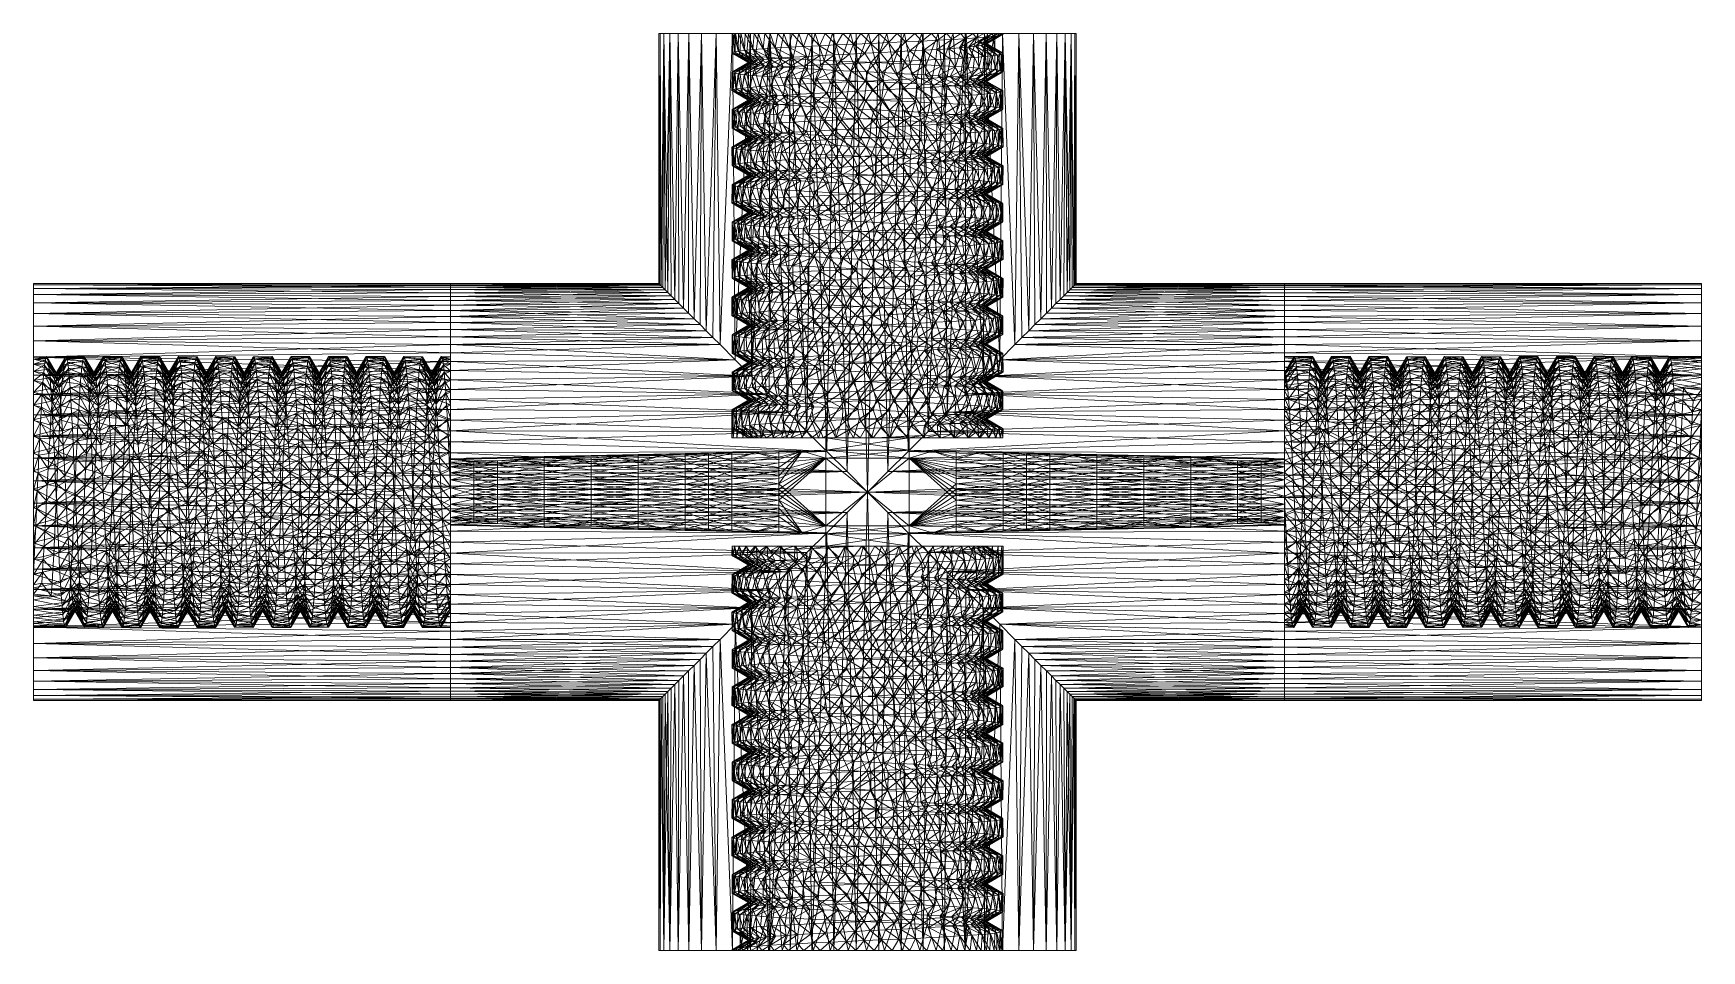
# Model space of a CAD drawing. Header units: millimetres. Extents: x -104 to 115, y -53 to 68.
import ezdxf

# ---------------------------------------------------------------- set-up
doc = ezdxf.new("R2010")
doc.units = ezdxf.units.MM

msp = doc.modelspace()

# ---------------------------------------------------------------- linework, layer by layer
at = {"color": 7, "lineweight": 0}
for points in [[(-21.88, 35.18, -28.77), (-21.75, 68.12, -30.39), (-21.91, 68.12, -27.42), (-21.88, 35.18, -28.77)], [(-21.88, 35.18, -28.77), (-21.91, 68.12, -27.42), (-21.91, 35.22, -27.42), (-21.88, 35.18, -28.77)], [(-21.91, 35.22, -27.42), (-21.91, 68.12, -27.42), (-21.88, 35.18, -26.08), (-21.91, 35.22, -27.42)], [(-21.88, 35.18, -26.08), (-21.91, 68.12, -27.42), (-21.75, 68.12, -24.46), (-21.88, 35.18, -26.08)], [(-12.23, 68.12, -25.71), (-21.75, 68.12, -24.46), (-21.91, 68.12, -27.42), (-12.23, 68.12, -25.71)], [(-12.23, 68.12, -25.71), (-21.91, 68.12, -27.42), (-12.3, 68.12, -28.12), (-12.23, 68.12, -25.71)], [(-12.3, 68.12, -28.12), (-21.91, 68.12, -27.42), (-21.75, 68.12, -30.39), (-12.3, 68.12, -28.12)], [(-21.78, 35.08, -30.11), (-21.75, 68.12, -30.39), (-21.88, 35.18, -28.77), (-21.78, 35.08, -30.11)], [(-21.88, 35.18, -26.08), (-21.75, 68.12, -24.46), (-21.78, 35.08, -24.74), (-21.88, 35.18, -26.08)], [(-21.61, 34.92, -31.45), (-21.75, 68.12, -30.39), (-21.78, 35.08, -30.11), (-21.61, 34.92, -31.45)], [(-21.78, 35.08, -24.74), (-21.75, 68.12, -24.46), (-21.61, 34.92, -23.4), (-21.78, 35.08, -24.74)], [(-21.61, 34.92, -31.45), (-21.27, 68.12, -33.32), (-21.75, 68.12, -30.39), (-21.61, 34.92, -31.45)], [(-21.61, 34.92, -23.4), (-21.75, 68.12, -24.46), (-21.27, 68.12, -21.53), (-21.61, 34.92, -23.4)], [(-12.23, 68.12, -25.71), (-21.27, 68.12, -21.53), (-21.75, 68.12, -24.46), (-12.23, 68.12, -25.71)], [(-12.3, 68.12, -28.12), (-21.75, 68.12, -30.39), (-12.04, 68.12, -30.5), (-12.3, 68.12, -28.12)], [(-12.04, 68.12, -30.5), (-21.75, 68.12, -30.39), (-21.27, 68.12, -33.32), (-12.04, 68.12, -30.5)], [(-21.38, 34.69, -32.77), (-21.27, 68.12, -33.32), (-21.61, 34.92, -31.45), (-21.38, 34.69, -32.77)], [(-21.61, 34.92, -23.4), (-21.27, 68.12, -21.53), (-21.38, 34.69, -22.07), (-21.61, 34.92, -23.4)], [(-21.09, 34.39, -34.09), (-21.27, 68.12, -33.32), (-21.38, 34.69, -32.77), (-21.09, 34.39, -34.09)], [(-21.38, 34.69, -22.07), (-21.27, 68.12, -21.53), (-21.09, 34.39, -20.76), (-21.38, 34.69, -22.07)], [(-20.73, 34.04, -35.38), (-20.47, 68.12, -36.18), (-21.27, 68.12, -33.32), (-20.73, 34.04, -35.38)], [(-20.73, 34.04, -35.38), (-21.27, 68.12, -33.32), (-21.09, 34.39, -34.09), (-20.73, 34.04, -35.38)], [(-21.09, 34.39, -20.76), (-21.27, 68.12, -21.53), (-20.47, 68.12, -18.67), (-21.09, 34.39, -20.76)], [(-11.84, 68.12, -23.35), (-20.47, 68.12, -18.67), (-21.27, 68.12, -21.53), (-11.84, 68.12, -23.35)], [(-11.84, 68.12, -23.35), (-21.27, 68.12, -21.53), (-12.23, 68.12, -25.71), (-11.84, 68.12, -23.35)], [(-12.04, 68.12, -30.5), (-21.27, 68.12, -33.32), (-11.47, 68.12, -32.84), (-12.04, 68.12, -30.5)], [(-11.47, 68.12, -32.84), (-21.27, 68.12, -33.32), (-20.47, 68.12, -36.18), (-11.47, 68.12, -32.84)], [(-21.09, 34.39, -20.76), (-20.47, 68.12, -18.67), (-20.73, 34.04, -19.46), (-21.09, 34.39, -20.76)], [(-20.31, 33.61, -36.66), (-20.47, 68.12, -36.18), (-20.73, 34.04, -35.38), (-20.31, 33.61, -36.66)], [(-20.73, 34.04, -19.46), (-20.47, 68.12, -18.67), (-20.31, 33.61, -18.18), (-20.73, 34.04, -19.46)], [(-19.82, 33.13, -37.92), (-19.38, 68.12, -38.94), (-20.47, 68.12, -36.18), (-19.82, 33.13, -37.92)], [(-19.82, 33.13, -37.92), (-20.47, 68.12, -36.18), (-20.31, 33.61, -36.66), (-19.82, 33.13, -37.92)], [(-20.31, 33.61, -18.18), (-20.47, 68.12, -18.67), (-19.82, 33.13, -16.93), (-20.31, 33.61, -18.18)], [(-19.82, 33.13, -16.93), (-20.47, 68.12, -18.67), (-19.38, 68.12, -15.91), (-19.82, 33.13, -16.93)], [(-11.13, 68.12, -21.05), (-19.38, 68.12, -15.91), (-20.47, 68.12, -18.67), (-11.13, 68.12, -21.05)], [(-11.13, 68.12, -21.05), (-20.47, 68.12, -18.67), (-11.84, 68.12, -23.35), (-11.13, 68.12, -21.05)], [(-11.47, 68.12, -32.84), (-20.47, 68.12, -36.18), (-10.59, 68.12, -35.07), (-11.47, 68.12, -32.84)], [(-10.59, 68.12, -35.07), (-20.47, 68.12, -36.18), (-19.38, 68.12, -38.94), (-10.59, 68.12, -35.07)], [(-19.28, 32.58, -39.15), (-19.38, 68.12, -38.94), (-19.82, 33.13, -37.92), (-19.28, 32.58, -39.15)], [(-19.82, 33.13, -16.93), (-19.38, 68.12, -15.91), (-19.28, 32.58, -15.7), (-19.82, 33.13, -16.93)], [(-18.67, 31.98, -40.35), (-17.98, 68.12, -41.56), (-19.38, 68.12, -38.94), (-18.67, 31.98, -40.35)], [(-18.67, 31.98, -40.35), (-19.38, 68.12, -38.94), (-19.28, 32.58, -39.15), (-18.67, 31.98, -40.35)], [(-19.28, 32.58, -15.7), (-19.38, 68.12, -15.91), (-18.67, 31.98, -14.5), (-19.28, 32.58, -15.7)], [(-18.67, 31.98, -14.5), (-19.38, 68.12, -15.91), (-17.98, 68.12, -13.29), (-18.67, 31.98, -14.5)], [(-10.13, 68.12, -18.87), (-17.98, 68.12, -13.29), (-19.38, 68.12, -15.91), (-10.13, 68.12, -18.87)], [(-10.13, 68.12, -18.87), (-19.38, 68.12, -15.91), (-11.13, 68.12, -21.05), (-10.13, 68.12, -18.87)], [(-10.59, 68.12, -35.07), (-19.38, 68.12, -38.94), (-17.98, 68.12, -41.56), (-10.59, 68.12, -35.07)], [(-18.01, 31.32, -41.52), (-17.98, 68.12, -41.56), (-18.67, 31.98, -40.35), (-18.01, 31.32, -41.52)], [(-18.67, 31.98, -14.5), (-17.98, 68.12, -13.29), (-18.01, 31.32, -13.32), (-18.67, 31.98, -14.5)], [(-17.29, 30.59, -42.66), (-17.98, 68.12, -41.56), (-18.01, 31.32, -41.52), (-17.29, 30.59, -42.66)], [(-18.01, 31.32, -13.32), (-17.98, 68.12, -13.29), (-17.29, 30.59, -12.19), (-18.01, 31.32, -13.32)], [(-17.29, 30.59, -42.66), (-16.32, 68.12, -44.02), (-17.98, 68.12, -41.56), (-17.29, 30.59, -42.66)], [(-17.29, 30.59, -12.19), (-17.98, 68.12, -13.29), (-16.32, 68.12, -10.83), (-17.29, 30.59, -12.19)], [(-8.83, 68.12, -16.85), (-16.32, 68.12, -10.83), (-17.98, 68.12, -13.29), (-8.83, 68.12, -16.85)], [(-8.83, 68.12, -16.85), (-17.98, 68.12, -13.29), (-10.13, 68.12, -18.87), (-8.83, 68.12, -16.85)], [(-10.59, 68.12, -35.07), (-17.98, 68.12, -41.56), (-9.41, 68.12, -37.16), (-10.59, 68.12, -35.07)], [(-9.41, 68.12, -37.16), (-17.98, 68.12, -41.56), (-16.32, 68.12, -44.02), (-9.41, 68.12, -37.16)], [(-16.51, 29.82, -43.76), (-16.32, 68.12, -44.02), (-17.29, 30.59, -42.66), (-16.51, 29.82, -43.76)], [(-17.29, 30.59, -12.19), (-16.32, 68.12, -10.83), (-16.51, 29.82, -11.09), (-17.29, 30.59, -12.19)], [(-15.69, 28.99, -44.82), (-16.32, 68.12, -44.02), (-16.51, 29.82, -43.76), (-15.69, 28.99, -44.82)], [(-16.51, 29.82, -11.09), (-16.32, 68.12, -10.83), (-15.69, 28.99, -10.03), (-16.51, 29.82, -11.09)], [(-15.69, 28.99, -44.82), (-14.4, 68.12, -46.28), (-16.32, 68.12, -44.02), (-15.69, 28.99, -44.82)], [(-15.69, 28.99, -10.03), (-16.32, 68.12, -10.83), (-14.4, 68.12, -8.56), (-15.69, 28.99, -10.03)], [(-7.28, 68.12, -15.01), (-14.4, 68.12, -8.56), (-16.32, 68.12, -10.83), (-7.28, 68.12, -15.01)], [(-7.28, 68.12, -15.01), (-16.32, 68.12, -10.83), (-8.83, 68.12, -16.85), (-7.28, 68.12, -15.01)], [(-9.41, 68.12, -37.16), (-16.32, 68.12, -44.02), (-7.97, 68.12, -39.08), (-9.41, 68.12, -37.16)], [(-7.97, 68.12, -39.08), (-16.32, 68.12, -44.02), (-14.4, 68.12, -46.28), (-7.97, 68.12, -39.08)], [(-14.81, 28.11, -45.84), (-14.4, 68.12, -46.28), (-15.69, 28.99, -44.82), (-14.81, 28.11, -45.84)], [(-15.69, 28.99, -10.03), (-14.4, 68.12, -8.56), (-14.81, 28.11, -9.01), (-15.69, 28.99, -10.03)], [(-13.88, 27.18, -46.81), (-14.4, 68.12, -46.28), (-14.81, 28.11, -45.84), (-13.88, 27.18, -46.81)], [(-14.81, 28.11, -9.01), (-14.4, 68.12, -8.56), (-13.88, 27.18, -8.03), (-14.81, 28.11, -9.01)], [(-13.88, 27.18, -46.81), (-12.24, 68.12, -48.32), (-14.4, 68.12, -46.28), (-13.88, 27.18, -46.81)], [(-13.88, 27.18, -8.03), (-14.4, 68.12, -8.56), (-12.24, 68.12, -6.52), (-13.88, 27.18, -8.03)], [(-7.28, 68.12, -15.01), (-12.24, 68.12, -6.52), (-14.4, 68.12, -8.56), (-7.28, 68.12, -15.01)], [(-7.97, 68.12, -39.08), (-14.4, 68.12, -46.28), (-6.28, 68.12, -40.79), (-7.97, 68.12, -39.08)], [(-6.28, 68.12, -40.79), (-14.4, 68.12, -46.28), (-12.24, 68.12, -48.32), (-6.28, 68.12, -40.79)], [(-11.88, 25.19, -48.62), (-12.24, 68.12, -48.32), (-13.88, 27.18, -46.81), (-11.88, 25.19, -48.62)], [(-13.88, 27.18, -8.03), (-12.24, 68.12, -6.52), (-11.88, 25.19, -6.22), (-13.88, 27.18, -8.03)], [(-12.25, 65.49, -25.96), (-12.23, 68.12, -25.71), (-12.3, 68.12, -28.12), (-12.25, 65.49, -25.96)], [(-12.25, 65.49, -25.96), (-12.3, 68.12, -28.12), (-12.29, 65.59, -28.26), (-12.25, 65.49, -25.96)], [(-12.29, 65.59, -28.26), (-12.3, 68.12, -28.12), (-12.04, 68.12, -30.5), (-12.29, 65.59, -28.26)], [(-12.29, 65.59, -28.26), (-12.04, 68.12, -30.5), (-12.04, 65.69, -30.54), (-12.29, 65.59, -28.26)], [(-11.91, 65.39, -23.68), (-12.23, 68.12, -25.71), (-12.25, 65.49, -25.96), (-11.91, 65.39, -23.68)], [(-11.88, 25.19, -48.62), (-9.88, 68.12, -50.12), (-12.24, 68.12, -48.32), (-11.88, 25.19, -48.62)], [(-11.88, 25.19, -6.22), (-12.24, 68.12, -6.52), (-9.88, 68.12, -4.73), (-11.88, 25.19, -6.22)], [(-5.5, 68.12, -13.41), (-9.88, 68.12, -4.73), (-12.24, 68.12, -6.52), (-5.5, 68.12, -13.41)], [(-5.5, 68.12, -13.41), (-12.24, 68.12, -6.52), (-7.28, 68.12, -15.01), (-5.5, 68.12, -13.41)], [(-6.28, 68.12, -40.79), (-12.24, 68.12, -48.32), (-4.38, 68.12, -42.25), (-6.28, 68.12, -40.79)], [(-4.38, 68.12, -42.25), (-12.24, 68.12, -48.32), (-9.88, 68.12, -50.12), (-4.38, 68.12, -42.25)], [(-11.91, 65.39, -23.68), (-11.84, 68.12, -23.35), (-12.23, 68.12, -25.71), (-11.91, 65.39, -23.68)], [(-12.04, 65.69, -30.54), (-12.04, 68.12, -30.5), (-11.49, 65.79, -32.78), (-12.04, 65.69, -30.54)], [(-11.49, 65.79, -32.78), (-12.04, 68.12, -30.5), (-11.47, 68.12, -32.84), (-11.49, 65.79, -32.78)], [(-11.29, 65.28, -21.47), (-11.84, 68.12, -23.35), (-11.91, 65.39, -23.68), (-11.29, 65.28, -21.47)], [(-9.72, 23.03, -50.22), (-9.88, 68.12, -50.12), (-11.88, 25.19, -48.62), (-9.72, 23.03, -50.22)], [(-11.88, 25.19, -6.22), (-9.88, 68.12, -4.73), (-9.72, 23.03, -4.62), (-11.88, 25.19, -6.22)], [(-11.29, 65.28, -21.47), (-11.13, 68.12, -21.05), (-11.84, 68.12, -23.35), (-11.29, 65.28, -21.47)], [(-11.49, 65.79, -32.78), (-11.47, 68.12, -32.84), (-10.66, 65.89, -34.92), (-11.49, 65.79, -32.78)], [(-10.66, 65.89, -34.92), (-11.47, 68.12, -32.84), (-10.59, 68.12, -35.07), (-10.66, 65.89, -34.92)], [(-10.38, 65.18, -19.36), (-11.13, 68.12, -21.05), (-11.29, 65.28, -21.47), (-10.38, 65.18, -19.36)], [(-10.38, 65.18, -19.36), (-10.13, 68.12, -18.87), (-11.13, 68.12, -21.05), (-10.38, 65.18, -19.36)], [(-10.66, 65.89, -34.92), (-10.59, 68.12, -35.07), (-9.56, 65.99, -36.94), (-10.66, 65.89, -34.92)], [(-9.56, 65.99, -36.94), (-10.59, 68.12, -35.07), (-9.41, 68.12, -37.16), (-9.56, 65.99, -36.94)], [(-9.21, 65.08, -17.38), (-10.13, 68.12, -18.87), (-10.38, 65.18, -19.36), (-9.21, 65.08, -17.38)], [(-9.21, 65.08, -17.38), (-8.83, 68.12, -16.85), (-10.13, 68.12, -18.87), (-9.21, 65.08, -17.38)], [(-9.72, 23.03, -50.22), (-7.33, 68.12, -51.65), (-9.88, 68.12, -50.12), (-9.72, 23.03, -50.22)], [(-9.72, 23.03, -4.62), (-9.88, 68.12, -4.73), (-7.33, 68.12, -3.19), (-9.72, 23.03, -4.62)], [(-3.51, 68.12, -12.05), (-7.33, 68.12, -3.19), (-9.88, 68.12, -4.73), (-3.51, 68.12, -12.05)], [(-3.51, 68.12, -12.05), (-9.88, 68.12, -4.73), (-5.5, 68.12, -13.41), (-3.51, 68.12, -12.05)], [(-4.38, 68.12, -42.25), (-9.88, 68.12, -50.12), (-7.33, 68.12, -51.65), (-4.38, 68.12, -42.25)], [(-7.41, 20.72, -51.61), (-7.33, 68.12, -51.65), (-9.72, 23.03, -50.22), (-7.41, 20.72, -51.61)], [(-9.72, 23.03, -4.62), (-7.33, 68.12, -3.19), (-7.41, 20.72, -3.24), (-9.72, 23.03, -4.62)], [(-9.56, 65.99, -36.94), (-9.41, 68.12, -37.16), (-8.21, 66.1, -38.8), (-9.56, 65.99, -36.94)], [(-8.21, 66.1, -38.8), (-9.41, 68.12, -37.16), (-7.97, 68.12, -39.08), (-8.21, 66.1, -38.8)], [(-7.79, 64.98, -15.56), (-8.83, 68.12, -16.85), (-9.21, 65.08, -17.38), (-7.79, 64.98, -15.56)], [(-7.79, 64.98, -15.56), (-7.28, 68.12, -15.01), (-8.83, 68.12, -16.85), (-7.79, 64.98, -15.56)], [(-8.21, 66.1, -38.8), (-7.97, 68.12, -39.08), (-6.63, 66.2, -40.47), (-8.21, 66.1, -38.8)], [(-6.63, 66.2, -40.47), (-7.97, 68.12, -39.08), (-6.28, 68.12, -40.79), (-6.63, 66.2, -40.47)], [(-6.16, 64.88, -13.95), (-7.28, 68.12, -15.01), (-7.79, 64.98, -15.56), (-6.16, 64.88, -13.95)], [(-4.98, 18.29, -52.76), (-7.33, 68.12, -51.65), (-7.41, 20.72, -51.61), (-4.98, 18.29, -52.76)], [(-7.41, 20.72, -3.24), (-7.33, 68.12, -3.19), (-4.98, 18.29, -2.09), (-7.41, 20.72, -3.24)], [(-4.98, 18.29, -52.76), (-4.64, 68.12, -52.9), (-7.33, 68.12, -51.65), (-4.98, 18.29, -52.76)], [(-4.98, 18.29, -2.09), (-7.33, 68.12, -3.19), (-4.64, 68.12, -1.95), (-4.98, 18.29, -2.09)], [(-1.37, 68.12, -10.98), (-4.64, 68.12, -1.95), (-7.33, 68.12, -3.19), (-1.37, 68.12, -10.98)], [(-1.37, 68.12, -10.98), (-7.33, 68.12, -3.19), (-3.51, 68.12, -12.05), (-1.37, 68.12, -10.98)], [(-4.38, 68.12, -42.25), (-7.33, 68.12, -51.65), (-2.29, 68.12, -43.45), (-4.38, 68.12, -42.25)], [(-2.29, 68.12, -43.45), (-7.33, 68.12, -51.65), (-4.64, 68.12, -52.9), (-2.29, 68.12, -43.45)], [(-6.16, 64.88, -13.95), (-5.5, 68.12, -13.41), (-7.28, 68.12, -15.01), (-6.16, 64.88, -13.95)], [(-6.63, 66.2, -40.47), (-6.28, 68.12, -40.79), (-4.85, 66.3, -41.93), (-6.63, 66.2, -40.47)], [(-4.85, 66.3, -41.93), (-6.28, 68.12, -40.79), (-4.38, 68.12, -42.25), (-4.85, 66.3, -41.93)], [(-4.32, 64.78, -12.56), (-5.5, 68.12, -13.41), (-6.16, 64.88, -13.95), (-4.32, 64.78, -12.56)], [(-4.32, 64.78, -12.56), (-3.51, 68.12, -12.05), (-5.5, 68.12, -13.41), (-4.32, 64.78, -12.56)], [(-2.45, 15.75, -53.67), (-4.64, 68.12, -52.9), (-4.98, 18.29, -52.76), (-2.45, 15.75, -53.67)], [(-4.98, 18.29, -2.09), (-4.64, 68.12, -1.95), (-2.45, 15.75, -1.18), (-4.98, 18.29, -2.09)], [(-4.85, 66.3, -41.93), (-4.38, 68.12, -42.25), (-2.89, 66.4, -43.14), (-4.85, 66.3, -41.93)], [(-2.45, 15.75, -53.67), (-1.82, 68.12, -53.85), (-4.64, 68.12, -52.9), (-2.45, 15.75, -53.67)], [(-2.45, 15.75, -1.18), (-4.64, 68.12, -1.95), (-1.82, 68.12, -1), (-2.45, 15.75, -1.18)], [(0.91, 68.12, -10.2), (-1.82, 68.12, -1), (-4.64, 68.12, -1.95), (0.91, 68.12, -10.2)], [(0.91, 68.12, -10.2), (-4.64, 68.12, -1.95), (-1.37, 68.12, -10.98), (0.91, 68.12, -10.2)], [(-2.29, 68.12, -43.45), (-4.64, 68.12, -52.9), (-0.07, 68.12, -44.35), (-2.29, 68.12, -43.45)], [(-0.07, 68.12, -44.35), (-4.64, 68.12, -52.9), (-1.82, 68.12, -53.85), (-0.07, 68.12, -44.35)], [(-2.89, 66.4, -43.14), (-4.38, 68.12, -42.25), (-2.29, 68.12, -43.45), (-2.89, 66.4, -43.14)], [(-2.33, 64.68, -11.42), (-3.51, 68.12, -12.05), (-4.32, 64.78, -12.56), (-2.33, 64.68, -11.42)], [(-2.33, 64.68, -11.42), (-1.37, 68.12, -10.98), (-3.51, 68.12, -12.05), (-2.33, 64.68, -11.42)], [(-2.89, 66.4, -43.14), (-2.29, 68.12, -43.45), (-0.8, 66.5, -44.09), (-2.89, 66.4, -43.14)], [(0.16, 13.14, -54.32), (-1.82, 68.12, -53.85), (-2.45, 15.75, -53.67), (0.16, 13.14, -54.32)], [(-2.45, 15.75, -1.18), (-1.82, 68.12, -1), (0.16, 13.14, -0.53), (-2.45, 15.75, -1.18)], [(-0.2, 64.57, -10.54), (-1.37, 68.12, -10.98), (-2.33, 64.68, -11.42), (-0.2, 64.57, -10.54)], [(-0.8, 66.5, -44.09), (-2.29, 68.12, -43.45), (-0.07, 68.12, -44.35), (-0.8, 66.5, -44.09)], [(0.16, 13.14, -54.32), (1.08, 68.12, -54.49), (-1.82, 68.12, -53.85), (0.16, 13.14, -54.32)], [(0.16, 13.14, -0.53), (-1.82, 68.12, -1), (1.08, 68.12, -0.36), (0.16, 13.14, -0.53)], [(0.91, 68.12, -10.2), (1.08, 68.12, -0.36), (-1.82, 68.12, -1), (0.91, 68.12, -10.2)], [(-0.07, 68.12, -44.35), (-1.82, 68.12, -53.85), (2.26, 68.12, -44.95), (-0.07, 68.12, -44.35)], [(2.26, 68.12, -44.95), (-1.82, 68.12, -53.85), (1.08, 68.12, -54.49), (2.26, 68.12, -44.95)], [(-0.2, 64.57, -10.54), (0.91, 68.12, -10.2), (-1.37, 68.12, -10.98), (-0.2, 64.57, -10.54)], [(-0.8, 66.5, -44.09), (-0.07, 68.12, -44.35), (1.4, 66.6, -44.77), (-0.8, 66.5, -44.09)], [(2.02, 64.47, -9.94), (0.91, 68.12, -10.2), (-0.2, 64.57, -10.54), (2.02, 64.47, -9.94)], [(1.4, 66.6, -44.77), (-0.07, 68.12, -44.35), (2.26, 68.12, -44.95), (1.4, 66.6, -44.77)], [(2.83, 10.48, -54.71), (1.08, 68.12, -54.49), (0.16, 13.14, -54.32), (2.83, 10.48, -54.71)], [(0.16, 13.14, -0.53), (1.08, 68.12, -0.36), (2.83, 10.48, -0.13), (0.16, 13.14, -0.53)], [(2.02, 64.47, -9.94), (3.26, 68.12, -9.74), (0.91, 68.12, -10.2), (2.02, 64.47, -9.94)], [(3.26, 68.12, -9.74), (1.08, 68.12, -0.36), (0.91, 68.12, -10.2), (3.26, 68.12, -9.74)], [(2.83, 10.48, -54.71), (4.03, 68.12, -54.81), (1.08, 68.12, -54.49), (2.83, 10.48, -54.71)], [(2.83, 10.48, -0.13), (1.08, 68.12, -0.36), (4.03, 68.12, -0.04), (2.83, 10.48, -0.13)], [(3.26, 68.12, -9.74), (4.03, 68.12, -0.04), (1.08, 68.12, -0.36), (3.26, 68.12, -9.74)], [(2.26, 68.12, -44.95), (1.08, 68.12, -54.49), (4.64, 68.12, -45.23), (2.26, 68.12, -44.95)], [(4.64, 68.12, -45.23), (1.08, 68.12, -54.49), (4.03, 68.12, -54.81), (4.64, 68.12, -45.23)], [(1.4, 66.6, -44.77), (2.26, 68.12, -44.95), (3.67, 66.7, -45.15), (1.4, 66.6, -44.77)], [(4.3, 64.37, -9.64), (3.26, 68.12, -9.74), (2.02, 64.47, -9.94), (4.3, 64.37, -9.64)], [(3.67, 66.7, -45.15), (2.26, 68.12, -44.95), (4.64, 68.12, -45.23), (3.67, 66.7, -45.15)], [(2.83, 10.48, -0.13), (4.03, 68.12, -0.04), (5.51, 7.79, 0), (2.83, 10.48, -0.13)], [(5.51, 7.79, -54.85), (4.03, 68.12, -54.81), (2.83, 10.48, -54.71), (5.51, 7.79, -54.85)], [(4.3, 64.37, -9.64), (5.66, 68.12, -9.6), (3.26, 68.12, -9.74), (4.3, 64.37, -9.64)], [(5.66, 68.12, -9.6), (4.03, 68.12, -0.04), (3.26, 68.12, -9.74), (5.66, 68.12, -9.6)], [(3.67, 66.7, -45.15), (4.64, 68.12, -45.23), (5.97, 66.81, -45.24), (3.67, 66.7, -45.15)], [(5.51, 7.79, 0), (4.03, 68.12, -0.04), (7, 68.12, -0.04), (5.51, 7.79, 0)], [(5.51, 7.79, -54.85), (7, 68.12, -54.81), (4.03, 68.12, -54.81), (5.51, 7.79, -54.85)], [(5.66, 68.12, -9.6), (7, 68.12, -0.04), (4.03, 68.12, -0.04), (5.66, 68.12, -9.6)], [(4.64, 68.12, -45.23), (4.03, 68.12, -54.81), (7, 68.12, -54.81), (4.64, 68.12, -45.23)], [(6.6, 64.27, -9.63), (5.66, 68.12, -9.6), (4.3, 64.37, -9.64), (6.6, 64.27, -9.63)], [(5.97, 66.81, -45.24), (4.64, 68.12, -45.23), (7.04, 68.12, -45.18), (5.97, 66.81, -45.24)], [(4.64, 68.12, -45.23), (7, 68.12, -54.81), (7.04, 68.12, -45.18), (4.64, 68.12, -45.23)], [(5.51, 7.79, 0), (7, 68.12, -0.04), (8.2, 10.48, -0.13), (5.51, 7.79, 0)], [(8.2, 10.48, -54.71), (7, 68.12, -54.81), (5.51, 7.79, -54.85), (8.2, 10.48, -54.71)], [(6.6, 64.27, -9.63), (8.06, 68.12, -9.78), (5.66, 68.12, -9.6), (6.6, 64.27, -9.63)], [(8.06, 68.12, -9.78), (7, 68.12, -0.04), (5.66, 68.12, -9.6), (8.06, 68.12, -9.78)], [(5.97, 66.81, -45.24), (7.04, 68.12, -45.18), (8.26, 66.91, -45.04), (5.97, 66.81, -45.24)], [(8.88, 64.17, -9.92), (8.06, 68.12, -9.78), (6.6, 64.27, -9.63), (8.88, 64.17, -9.92)], [(8.2, 10.48, -0.13), (7, 68.12, -0.04), (9.95, 68.12, -0.36), (8.2, 10.48, -0.13)], [(8.2, 10.48, -54.71), (9.95, 68.12, -54.49), (7, 68.12, -54.81), (8.2, 10.48, -54.71)], [(8.06, 68.12, -9.78), (9.95, 68.12, -0.36), (7, 68.12, -0.04), (8.06, 68.12, -9.78)], [(7.04, 68.12, -45.18), (7, 68.12, -54.81), (9.95, 68.12, -54.49), (7.04, 68.12, -45.18)], [(8.26, 66.91, -45.04), (7.04, 68.12, -45.18), (9.42, 68.12, -44.82), (8.26, 66.91, -45.04)], [(7.04, 68.12, -45.18), (9.95, 68.12, -54.49), (9.42, 68.12, -44.82), (7.04, 68.12, -45.18)], [(8.88, 64.17, -9.92), (10.4, 68.12, -10.28), (8.06, 68.12, -9.78), (8.88, 64.17, -9.92)], [(10.4, 68.12, -10.28), (9.95, 68.12, -0.36), (8.06, 68.12, -9.78), (10.4, 68.12, -10.28)], [(8.2, 10.48, -0.13), (9.95, 68.12, -0.36), (10.86, 13.14, -0.53), (8.2, 10.48, -0.13)], [(10.86, 13.14, -54.32), (9.95, 68.12, -54.49), (8.2, 10.48, -54.71), (10.86, 13.14, -54.32)], [(8.26, 66.91, -45.04), (9.42, 68.12, -44.82), (10.5, 67.01, -44.54), (8.26, 66.91, -45.04)], [(11.11, 64.07, -10.5), (10.4, 68.12, -10.28), (8.88, 64.17, -9.92), (11.11, 64.07, -10.5)], [(10.5, 67.01, -44.54), (9.42, 68.12, -44.82), (11.72, 68.12, -44.13), (10.5, 67.01, -44.54)], [(9.42, 68.12, -44.82), (9.95, 68.12, -54.49), (12.85, 68.12, -53.85), (9.42, 68.12, -44.82)], [(9.42, 68.12, -44.82), (12.85, 68.12, -53.85), (11.72, 68.12, -44.13), (9.42, 68.12, -44.82)], [(10.86, 13.14, -0.53), (9.95, 68.12, -0.36), (12.85, 68.12, -1), (10.86, 13.14, -0.53)], [(10.86, 13.14, -54.32), (12.85, 68.12, -53.85), (9.95, 68.12, -54.49), (10.86, 13.14, -54.32)], [(10.4, 68.12, -10.28), (12.85, 68.12, -1), (9.95, 68.12, -0.36), (10.4, 68.12, -10.28)], [(11.11, 64.07, -10.5), (12.66, 68.12, -11.1), (10.4, 68.12, -10.28), (11.11, 64.07, -10.5)], [(12.66, 68.12, -11.1), (15.66, 68.12, -1.95), (10.4, 68.12, -10.28), (12.66, 68.12, -11.1)], [(10.4, 68.12, -10.28), (15.66, 68.12, -1.95), (12.85, 68.12, -1), (10.4, 68.12, -10.28)], [(10.5, 67.01, -44.54), (11.72, 68.12, -44.13), (12.66, 67.11, -43.75), (10.5, 67.01, -44.54)], [(10.86, 13.14, -0.53), (12.85, 68.12, -1), (13.47, 15.75, -1.18), (10.86, 13.14, -0.53)], [(13.47, 15.75, -53.67), (12.85, 68.12, -53.85), (10.86, 13.14, -54.32), (13.47, 15.75, -53.67)], [(13.24, 63.97, -11.36), (12.66, 68.12, -11.1), (11.11, 64.07, -10.5), (13.24, 63.97, -11.36)], [(12.66, 67.11, -43.75), (11.72, 68.12, -44.13), (13.91, 68.12, -43.15), (12.66, 67.11, -43.75)], [(11.72, 68.12, -44.13), (12.85, 68.12, -53.85), (15.66, 68.12, -52.9), (11.72, 68.12, -44.13)], [(11.72, 68.12, -44.13), (15.66, 68.12, -52.9), (13.91, 68.12, -43.15), (11.72, 68.12, -44.13)], [(13.24, 63.97, -11.36), (14.79, 68.12, -12.2), (12.66, 68.12, -11.1), (13.24, 63.97, -11.36)], [(12.66, 67.11, -43.75), (13.91, 68.12, -43.15), (14.71, 67.21, -42.7), (12.66, 67.11, -43.75)], [(14.79, 68.12, -12.2), (18.36, 68.12, -3.19), (12.66, 68.12, -11.1), (14.79, 68.12, -12.2)], [(12.66, 68.12, -11.1), (18.36, 68.12, -3.19), (15.66, 68.12, -1.95), (12.66, 68.12, -11.1)], [(13.47, 15.75, -1.18), (12.85, 68.12, -1), (15.66, 68.12, -1.95), (13.47, 15.75, -1.18)], [(13.47, 15.75, -53.67), (15.66, 68.12, -52.9), (12.85, 68.12, -53.85), (13.47, 15.75, -53.67)], [(15.24, 63.86, -12.49), (14.79, 68.12, -12.2), (13.24, 63.97, -11.36), (15.24, 63.86, -12.49)], [(13.47, 15.75, -1.18), (15.66, 68.12, -1.95), (16.01, 18.29, -2.09), (13.47, 15.75, -1.18)], [(16.01, 18.29, -52.76), (15.66, 68.12, -52.9), (13.47, 15.75, -53.67), (16.01, 18.29, -52.76)], [(14.71, 67.21, -42.7), (13.91, 68.12, -43.15), (15.95, 68.12, -41.88), (14.71, 67.21, -42.7)], [(13.91, 68.12, -43.15), (15.66, 68.12, -52.9), (18.36, 68.12, -51.65), (13.91, 68.12, -43.15)], [(13.91, 68.12, -43.15), (18.36, 68.12, -51.65), (20.9, 68.12, -50.12), (13.91, 68.12, -43.15)], [(13.91, 68.12, -43.15), (20.9, 68.12, -50.12), (15.95, 68.12, -41.88), (13.91, 68.12, -43.15)], [(14.71, 67.21, -42.7), (15.95, 68.12, -41.88), (16.6, 67.31, -41.38), (14.71, 67.21, -42.7)], [(15.24, 63.86, -12.49), (16.76, 68.12, -13.59), (14.79, 68.12, -12.2), (15.24, 63.86, -12.49)], [(16.76, 68.12, -13.59), (20.9, 68.12, -4.73), (14.79, 68.12, -12.2), (16.76, 68.12, -13.59)], [(14.79, 68.12, -12.2), (20.9, 68.12, -4.73), (18.36, 68.12, -3.19), (14.79, 68.12, -12.2)], [(17.08, 63.76, -13.86), (16.76, 68.12, -13.59), (15.24, 63.86, -12.49), (17.08, 63.76, -13.86)], [(16.01, 18.29, -2.09), (15.66, 68.12, -1.95), (18.36, 68.12, -3.19), (16.01, 18.29, -2.09)], [(16.01, 18.29, -52.76), (18.36, 68.12, -51.65), (15.66, 68.12, -52.9), (16.01, 18.29, -52.76)], [(16.6, 67.31, -41.38), (15.95, 68.12, -41.88), (17.79, 68.12, -40.34), (16.6, 67.31, -41.38)], [(15.95, 68.12, -41.88), (20.9, 68.12, -50.12), (23.27, 68.12, -48.32), (15.95, 68.12, -41.88)], [(15.95, 68.12, -41.88), (23.27, 68.12, -48.32), (17.79, 68.12, -40.34), (15.95, 68.12, -41.88)], [(16.01, 18.29, -2.09), (18.36, 68.12, -3.19), (18.44, 20.72, -3.24), (16.01, 18.29, -2.09)], [(18.44, 20.72, -51.61), (18.36, 68.12, -51.65), (16.01, 18.29, -52.76), (18.44, 20.72, -51.61)], [(16.6, 67.31, -41.38), (17.79, 68.12, -40.34), (18.3, 67.41, -39.84), (16.6, 67.31, -41.38)], [(17.08, 63.76, -13.86), (18.51, 68.12, -15.23), (16.76, 68.12, -13.59), (17.08, 63.76, -13.86)], [(18.51, 68.12, -15.23), (23.27, 68.12, -6.52), (16.76, 68.12, -13.59), (18.51, 68.12, -15.23)], [(16.76, 68.12, -13.59), (23.27, 68.12, -6.52), (20.9, 68.12, -4.73), (16.76, 68.12, -13.59)], [(18.73, 63.66, -15.47), (18.51, 68.12, -15.23), (17.08, 63.76, -13.86), (18.73, 63.66, -15.47)], [(18.3, 67.41, -39.84), (17.79, 68.12, -40.34), (19.42, 68.12, -38.57), (18.3, 67.41, -39.84)], [(17.79, 68.12, -40.34), (23.27, 68.12, -48.32), (25.42, 68.12, -46.28), (17.79, 68.12, -40.34)], [(17.79, 68.12, -40.34), (25.42, 68.12, -46.28), (19.42, 68.12, -38.57), (17.79, 68.12, -40.34)], [(18.3, 67.41, -39.84), (19.42, 68.12, -38.57), (19.79, 67.52, -38.09), (18.3, 67.41, -39.84)], [(18.44, 20.72, -3.24), (18.36, 68.12, -3.19), (20.75, 23.03, -4.62), (18.44, 20.72, -3.24)], [(20.75, 23.03, -4.62), (18.36, 68.12, -3.19), (20.9, 68.12, -4.73), (20.75, 23.03, -4.62)], [(20.75, 23.03, -50.22), (20.9, 68.12, -50.12), (18.36, 68.12, -51.65), (20.75, 23.03, -50.22)], [(20.75, 23.03, -50.22), (18.36, 68.12, -51.65), (18.44, 20.72, -51.61), (20.75, 23.03, -50.22)], [(18.73, 63.66, -15.47), (20.03, 68.12, -17.08), (18.51, 68.12, -15.23), (18.73, 63.66, -15.47)], [(20.03, 68.12, -17.08), (27.34, 68.12, -10.83), (18.51, 68.12, -15.23), (20.03, 68.12, -17.08)], [(18.51, 68.12, -15.23), (27.34, 68.12, -10.83), (25.42, 68.12, -8.56), (18.51, 68.12, -15.23)], [(18.51, 68.12, -15.23), (25.42, 68.12, -8.56), (23.27, 68.12, -6.52), (18.51, 68.12, -15.23)], [(20.16, 63.56, -17.27), (20.03, 68.12, -17.08), (18.73, 63.66, -15.47), (20.16, 63.56, -17.27)], [(19.79, 67.52, -38.09), (19.42, 68.12, -38.57), (20.79, 68.12, -36.6), (19.79, 67.52, -38.09)], [(19.42, 68.12, -38.57), (25.42, 68.12, -46.28), (27.34, 68.12, -44.02), (19.42, 68.12, -38.57)], [(19.42, 68.12, -38.57), (27.34, 68.12, -44.02), (20.79, 68.12, -36.6), (19.42, 68.12, -38.57)], [(19.79, 67.52, -38.09), (20.79, 68.12, -36.6), (21.05, 67.62, -36.16), (19.79, 67.52, -38.09)], [(20.16, 63.56, -17.27), (21.29, 68.12, -19.13), (20.03, 68.12, -17.08), (20.16, 63.56, -17.27)], [(21.29, 68.12, -19.13), (29.01, 68.12, -13.29), (20.03, 68.12, -17.08), (21.29, 68.12, -19.13)], [(20.03, 68.12, -17.08), (29.01, 68.12, -13.29), (27.34, 68.12, -10.83), (20.03, 68.12, -17.08)], [(21.35, 63.46, -19.24), (21.29, 68.12, -19.13), (20.16, 63.56, -17.27), (21.35, 63.46, -19.24)], [(21.99, 68.12, -21.43), (20.2, 67.03, -22.08), (22.68, 68.12, -23.21), (21.99, 68.12, -21.43)], [(22.68, 68.12, -23.21), (20.2, 67.03, -22.08), (20.77, 66.93, -24.02), (22.68, 68.12, -23.21)], [(21.99, 68.12, -21.43), (22.26, 65.76, -21.33), (20.2, 67.03, -22.08), (21.99, 68.12, -21.43)], [(20.75, 23.03, -4.62), (20.9, 68.12, -4.73), (22.91, 25.19, -6.22), (20.75, 23.03, -4.62)], [(22.91, 25.19, -48.62), (20.9, 68.12, -50.12), (20.75, 23.03, -50.22), (22.91, 25.19, -48.62)], [(22.68, 68.12, -23.21), (20.77, 66.93, -24.02), (23.18, 68.12, -25.06), (22.68, 68.12, -23.21)], [(23.18, 68.12, -25.06), (20.77, 66.93, -24.02), (21.08, 66.82, -26.02), (23.18, 68.12, -25.06)], [(21.05, 67.62, -36.16), (20.79, 68.12, -36.6), (21.89, 68.12, -34.47), (21.05, 67.62, -36.16)], [(20.79, 68.12, -36.6), (27.34, 68.12, -44.02), (29.01, 68.12, -41.56), (20.79, 68.12, -36.6)], [(20.79, 68.12, -36.6), (29.01, 68.12, -41.56), (30.4, 68.12, -38.94), (20.79, 68.12, -36.6)], [(20.79, 68.12, -36.6), (30.4, 68.12, -38.94), (21.89, 68.12, -34.47), (20.79, 68.12, -36.6)], [(22.91, 25.19, -6.22), (20.9, 68.12, -4.73), (23.27, 68.12, -6.52), (22.91, 25.19, -6.22)], [(22.91, 25.19, -48.62), (23.27, 68.12, -48.32), (20.9, 68.12, -50.12), (22.91, 25.19, -48.62)], [(21.05, 67.62, -36.16), (21.89, 68.12, -34.47), (22.04, 67.72, -34.09), (21.05, 67.62, -36.16)], [(23.18, 68.12, -25.06), (21.08, 66.82, -26.02), (23.34, 68.02, -27.35), (23.18, 68.12, -25.06)], [(23.34, 68.02, -27.35), (21.08, 66.82, -26.02), (21.13, 66.72, -28.04), (23.34, 68.02, -27.35)], [(23.34, 68.02, -27.35), (21.13, 66.72, -28.04), (23.2, 67.92, -29.65), (23.34, 68.02, -27.35)], [(21.35, 63.46, -19.24), (22.26, 68.12, -21.33), (21.29, 68.12, -19.13), (21.35, 63.46, -19.24)], [(22.26, 68.12, -21.33), (30.4, 68.12, -15.91), (21.29, 68.12, -19.13), (22.26, 68.12, -21.33)], [(21.29, 68.12, -19.13), (30.4, 68.12, -15.91), (29.01, 68.12, -13.29), (21.29, 68.12, -19.13)], [(21.35, 63.46, -19.24), (22.26, 65.76, -21.33), (22.26, 68.12, -21.33), (21.35, 63.46, -19.24)], [(22.04, 67.72, -34.09), (21.89, 68.12, -34.47), (22.69, 68.12, -32.2), (22.04, 67.72, -34.09)], [(21.89, 68.12, -34.47), (30.4, 68.12, -38.94), (31.5, 68.12, -36.18), (21.89, 68.12, -34.47)], [(21.89, 68.12, -34.47), (31.5, 68.12, -36.18), (22.69, 68.12, -32.2), (21.89, 68.12, -34.47)], [(22.26, 68.12, -21.33), (22.26, 65.76, -21.33), (21.99, 68.12, -21.43), (22.26, 68.12, -21.33)], [(22.26, 68.12, -21.33), (21.99, 68.12, -21.43), (22.68, 68.12, -23.21), (22.26, 68.12, -21.33)], [(22.04, 67.72, -34.09), (22.69, 68.12, -32.2), (22.77, 67.82, -31.91), (22.04, 67.72, -34.09)], [(22.68, 68.12, -23.21), (31.5, 68.12, -18.67), (22.26, 68.12, -21.33), (22.68, 68.12, -23.21)], [(22.26, 68.12, -21.33), (31.5, 68.12, -18.67), (30.4, 68.12, -15.91), (22.26, 68.12, -21.33)], [(23.18, 68.12, -25.06), (32.3, 68.12, -21.53), (22.68, 68.12, -23.21), (23.18, 68.12, -25.06)], [(22.68, 68.12, -23.21), (32.3, 68.12, -21.53), (31.5, 68.12, -18.67), (22.68, 68.12, -23.21)], [(22.77, 67.82, -31.91), (22.69, 68.12, -32.2), (23.17, 68.12, -29.85), (22.77, 67.82, -31.91)], [(22.69, 68.12, -32.2), (31.5, 68.12, -36.18), (32.3, 68.12, -33.32), (22.69, 68.12, -32.2)], [(22.69, 68.12, -32.2), (32.3, 68.12, -33.32), (23.17, 68.12, -29.85), (22.69, 68.12, -32.2)], [(22.77, 67.82, -31.91), (23.17, 68.12, -29.85), (23.2, 67.92, -29.65), (22.77, 67.82, -31.91)], [(22.91, 25.19, -6.22), (23.27, 68.12, -6.52), (24.9, 27.18, -8.03), (22.91, 25.19, -6.22)], [(24.9, 27.18, -46.81), (23.27, 68.12, -48.32), (22.91, 25.19, -48.62), (24.9, 27.18, -46.81)], [(23.2, 67.92, -29.65), (23.17, 68.12, -29.85), (23.34, 68.12, -27.45), (23.2, 67.92, -29.65)], [(23.17, 68.12, -29.85), (32.3, 68.12, -33.32), (32.78, 68.12, -30.39), (23.17, 68.12, -29.85)], [(23.17, 68.12, -29.85), (32.78, 68.12, -30.39), (23.34, 68.12, -27.45), (23.17, 68.12, -29.85)], [(23.34, 68.02, -27.35), (23.34, 68.12, -27.45), (23.18, 68.12, -25.06), (23.34, 68.02, -27.35)], [(23.34, 68.12, -27.45), (32.78, 68.12, -24.46), (23.18, 68.12, -25.06), (23.34, 68.12, -27.45)], [(23.18, 68.12, -25.06), (32.78, 68.12, -24.46), (32.3, 68.12, -21.53), (23.18, 68.12, -25.06)], [(23.2, 67.92, -29.65), (23.34, 68.12, -27.45), (23.34, 68.02, -27.35), (23.2, 67.92, -29.65)], [(24.9, 27.18, -8.03), (23.27, 68.12, -6.52), (25.42, 68.12, -8.56), (24.9, 27.18, -8.03)], [(24.9, 27.18, -46.81), (25.42, 68.12, -46.28), (23.27, 68.12, -48.32), (24.9, 27.18, -46.81)], [(32.78, 68.12, -30.39), (32.94, 68.12, -27.42), (23.34, 68.12, -27.45), (32.78, 68.12, -30.39)], [(23.34, 68.12, -27.45), (32.94, 68.12, -27.42), (32.78, 68.12, -24.46), (23.34, 68.12, -27.45)], [(24.9, 27.18, -8.03), (25.42, 68.12, -8.56), (25.83, 28.11, -9.01), (24.9, 27.18, -8.03)], [(25.83, 28.11, -45.84), (25.42, 68.12, -46.28), (24.9, 27.18, -46.81), (25.83, 28.11, -45.84)], [(25.83, 28.11, -9.01), (25.42, 68.12, -8.56), (26.71, 28.99, -10.03), (25.83, 28.11, -9.01)], [(26.71, 28.99, -10.03), (25.42, 68.12, -8.56), (27.34, 68.12, -10.83), (26.71, 28.99, -10.03)], [(26.71, 28.99, -44.82), (27.34, 68.12, -44.02), (25.42, 68.12, -46.28), (26.71, 28.99, -44.82)], [(26.71, 28.99, -44.82), (25.42, 68.12, -46.28), (25.83, 28.11, -45.84), (26.71, 28.99, -44.82)], [(26.71, 28.99, -10.03), (27.34, 68.12, -10.83), (27.54, 29.82, -11.09), (26.71, 28.99, -10.03)], [(27.54, 29.82, -43.76), (27.34, 68.12, -44.02), (26.71, 28.99, -44.82), (27.54, 29.82, -43.76)], [(27.54, 29.82, -11.09), (27.34, 68.12, -10.83), (28.31, 30.59, -12.19), (27.54, 29.82, -11.09)], [(28.31, 30.59, -12.19), (27.34, 68.12, -10.83), (29.01, 68.12, -13.29), (28.31, 30.59, -12.19)], [(28.31, 30.59, -42.66), (29.01, 68.12, -41.56), (27.34, 68.12, -44.02), (28.31, 30.59, -42.66)], [(28.31, 30.59, -42.66), (27.34, 68.12, -44.02), (27.54, 29.82, -43.76), (28.31, 30.59, -42.66)], [(28.31, 30.59, -12.19), (29.01, 68.12, -13.29), (29.04, 31.32, -13.32), (28.31, 30.59, -12.19)], [(29.04, 31.32, -41.52), (29.01, 68.12, -41.56), (28.31, 30.59, -42.66), (29.04, 31.32, -41.52)], [(29.04, 31.32, -13.32), (29.01, 68.12, -13.29), (29.7, 31.98, -14.5), (29.04, 31.32, -13.32)], [(29.7, 31.98, -14.5), (29.01, 68.12, -13.29), (30.4, 68.12, -15.91), (29.7, 31.98, -14.5)], [(29.7, 31.98, -40.35), (30.4, 68.12, -38.94), (29.01, 68.12, -41.56), (29.7, 31.98, -40.35)], [(29.7, 31.98, -40.35), (29.01, 68.12, -41.56), (29.04, 31.32, -41.52), (29.7, 31.98, -40.35)], [(29.7, 31.98, -14.5), (30.4, 68.12, -15.91), (30.3, 32.58, -15.7), (29.7, 31.98, -14.5)], [(30.3, 32.58, -39.15), (30.4, 68.12, -38.94), (29.7, 31.98, -40.35), (30.3, 32.58, -39.15)], [(30.3, 32.58, -15.7), (30.4, 68.12, -15.91), (30.85, 33.13, -16.93), (30.3, 32.58, -15.7)], [(30.85, 33.13, -37.92), (30.4, 68.12, -38.94), (30.3, 32.58, -39.15), (30.85, 33.13, -37.92)], [(30.85, 33.13, -16.93), (30.4, 68.12, -15.91), (31.5, 68.12, -18.67), (30.85, 33.13, -16.93)], [(30.85, 33.13, -37.92), (31.5, 68.12, -36.18), (30.4, 68.12, -38.94), (30.85, 33.13, -37.92)], [(30.85, 33.13, -16.93), (31.5, 68.12, -18.67), (31.33, 33.61, -18.18), (30.85, 33.13, -16.93)], [(31.33, 33.61, -36.66), (31.5, 68.12, -36.18), (30.85, 33.13, -37.92), (31.33, 33.61, -36.66)], [(31.33, 33.61, -18.18), (31.5, 68.12, -18.67), (31.76, 34.04, -19.46), (31.33, 33.61, -18.18)], [(31.76, 34.04, -35.38), (31.5, 68.12, -36.18), (31.33, 33.61, -36.66), (31.76, 34.04, -35.38)], [(31.76, 34.04, -19.46), (31.5, 68.12, -18.67), (32.3, 68.12, -21.53), (31.76, 34.04, -19.46)], [(32.11, 34.39, -34.09), (32.3, 68.12, -33.32), (31.5, 68.12, -36.18), (32.11, 34.39, -34.09)], [(32.11, 34.39, -34.09), (31.5, 68.12, -36.18), (31.76, 34.04, -35.38), (32.11, 34.39, -34.09)], [(31.76, 34.04, -19.46), (32.3, 68.12, -21.53), (32.11, 34.39, -20.76), (31.76, 34.04, -19.46)], [(32.11, 34.39, -20.76), (32.3, 68.12, -21.53), (32.41, 34.69, -22.07), (32.11, 34.39, -20.76)], [(32.41, 34.69, -32.77), (32.3, 68.12, -33.32), (32.11, 34.39, -34.09), (32.41, 34.69, -32.77)], [(32.41, 34.69, -22.07), (32.3, 68.12, -21.53), (32.64, 34.92, -23.4), (32.41, 34.69, -22.07)], [(32.64, 34.92, -23.4), (32.3, 68.12, -21.53), (32.78, 68.12, -24.46), (32.64, 34.92, -23.4)], [(32.64, 34.92, -31.45), (32.78, 68.12, -30.39), (32.3, 68.12, -33.32), (32.64, 34.92, -31.45)], [(32.64, 34.92, -31.45), (32.3, 68.12, -33.32), (32.41, 34.69, -32.77), (32.64, 34.92, -31.45)], [(32.64, 34.92, -23.4), (32.78, 68.12, -24.46), (32.8, 35.08, -24.74), (32.64, 34.92, -23.4)], [(32.8, 35.08, -30.11), (32.78, 68.12, -30.39), (32.64, 34.92, -31.45), (32.8, 35.08, -30.11)], [(32.8, 35.08, -24.74), (32.78, 68.12, -24.46), (32.9, 35.18, -26.08), (32.8, 35.08, -24.74)], [(32.9, 35.18, -26.08), (32.78, 68.12, -24.46), (32.94, 68.12, -27.42), (32.9, 35.18, -26.08)], [(32.9, 35.18, -28.77), (32.94, 68.12, -27.42), (32.78, 68.12, -30.39), (32.9, 35.18, -28.77)], [(32.9, 35.18, -28.77), (32.78, 68.12, -30.39), (32.8, 35.08, -30.11), (32.9, 35.18, -28.77)], [(32.9, 35.18, -26.08), (32.94, 68.12, -27.42), (32.94, 35.22, -27.42), (32.9, 35.18, -26.08)], [(32.94, 35.22, -27.42), (32.94, 68.12, -27.42), (32.9, 35.18, -28.77), (32.94, 35.22, -27.42)], [(-10.66, 65.89, -34.92), (-8.99, 64.59, -33.25), (-11.49, 65.79, -32.78), (-10.66, 65.89, -34.92)], [(-9.56, 65.99, -36.94), (-8.12, 64.69, -35.07), (-10.66, 65.89, -34.92), (-9.56, 65.99, -36.94)], [(-10.66, 65.89, -34.92), (-8.12, 64.69, -35.07), (-8.99, 64.59, -33.25), (-10.66, 65.89, -34.92)], [(-8.21, 66.1, -38.8), (-7.02, 64.79, -36.77), (-9.56, 65.99, -36.94), (-8.21, 66.1, -38.8)], [(-9.56, 65.99, -36.94), (-7.02, 64.79, -36.77), (-8.12, 64.69, -35.07), (-9.56, 65.99, -36.94)], [(-6.63, 66.2, -40.47), (-5.7, 64.89, -38.31), (-8.21, 66.1, -38.8), (-6.63, 66.2, -40.47)], [(-8.21, 66.1, -38.8), (-5.7, 64.89, -38.31), (-7.02, 64.79, -36.77), (-8.21, 66.1, -38.8)], [(-4.85, 66.3, -41.93), (-4.2, 64.99, -39.67), (-6.63, 66.2, -40.47), (-4.85, 66.3, -41.93)], [(-6.63, 66.2, -40.47), (-4.2, 64.99, -39.67), (-5.7, 64.89, -38.31), (-6.63, 66.2, -40.47)], [(-2.89, 66.4, -43.14), (-2.54, 65.09, -40.82), (-4.85, 66.3, -41.93), (-2.89, 66.4, -43.14)], [(-4.85, 66.3, -41.93), (-2.54, 65.09, -40.82), (-4.2, 64.99, -39.67), (-4.85, 66.3, -41.93)], [(-0.8, 66.5, -44.09), (-0.74, 65.2, -41.75), (-2.89, 66.4, -43.14), (-0.8, 66.5, -44.09)], [(-2.89, 66.4, -43.14), (-0.74, 65.2, -41.75), (-2.54, 65.09, -40.82), (-2.89, 66.4, -43.14)], [(1.4, 66.6, -44.77), (1.16, 65.3, -42.44), (-0.8, 66.5, -44.09), (1.4, 66.6, -44.77)], [(-0.8, 66.5, -44.09), (1.16, 65.3, -42.44), (-0.74, 65.2, -41.75), (-0.8, 66.5, -44.09)], [(1.4, 66.6, -44.77), (3.14, 65.4, -42.87), (1.16, 65.3, -42.44), (1.4, 66.6, -44.77)], [(3.67, 66.7, -45.15), (3.14, 65.4, -42.87), (1.4, 66.6, -44.77), (3.67, 66.7, -45.15)], [(3.67, 66.7, -45.15), (5.15, 65.5, -43.05), (3.14, 65.4, -42.87), (3.67, 66.7, -45.15)], [(5.97, 66.81, -45.24), (5.15, 65.5, -43.05), (3.67, 66.7, -45.15), (5.97, 66.81, -45.24)], [(5.97, 66.81, -45.24), (7.17, 65.6, -42.97), (5.15, 65.5, -43.05), (5.97, 66.81, -45.24)], [(8.26, 66.91, -45.04), (7.17, 65.6, -42.97), (5.97, 66.81, -45.24), (8.26, 66.91, -45.04)], [(8.26, 66.91, -45.04), (9.17, 65.7, -42.62), (7.17, 65.6, -42.97), (8.26, 66.91, -45.04)], [(10.5, 67.01, -44.54), (9.17, 65.7, -42.62), (8.26, 66.91, -45.04), (10.5, 67.01, -44.54)], [(10.5, 67.01, -44.54), (11.1, 65.81, -42.02), (9.17, 65.7, -42.62), (10.5, 67.01, -44.54)], [(12.66, 67.11, -43.75), (11.1, 65.81, -42.02), (10.5, 67.01, -44.54), (12.66, 67.11, -43.75)], [(12.66, 67.11, -43.75), (12.94, 65.91, -41.18), (11.1, 65.81, -42.02), (12.66, 67.11, -43.75)], [(12.51, 64.57, -43.82), (11.1, 65.81, -42.02), (12.94, 65.91, -41.18), (12.51, 64.57, -43.82)], [(12.51, 64.57, -43.82), (12.94, 65.91, -41.18), (14.52, 64.67, -42.81), (12.51, 64.57, -43.82)], [(14.71, 67.21, -42.7), (12.94, 65.91, -41.18), (12.66, 67.11, -43.75), (14.71, 67.21, -42.7)], [(14.71, 67.21, -42.7), (14.65, 66.01, -40.1), (12.94, 65.91, -41.18), (14.71, 67.21, -42.7)], [(14.52, 64.67, -42.81), (12.94, 65.91, -41.18), (14.65, 66.01, -40.1), (14.52, 64.67, -42.81)], [(14.52, 64.67, -42.81), (14.65, 66.01, -40.1), (16.39, 64.77, -41.55), (14.52, 64.67, -42.81)], [(16.6, 67.31, -41.38), (16.21, 66.11, -38.82), (14.65, 66.01, -40.1), (16.6, 67.31, -41.38)], [(16.6, 67.31, -41.38), (14.65, 66.01, -40.1), (14.71, 67.21, -42.7), (16.6, 67.31, -41.38)], [(16.39, 64.77, -41.55), (14.65, 66.01, -40.1), (16.21, 66.11, -38.82), (16.39, 64.77, -41.55)], [(18.3, 67.41, -39.84), (17.6, 66.21, -37.34), (16.21, 66.11, -38.82), (18.3, 67.41, -39.84)], [(18.3, 67.41, -39.84), (16.21, 66.11, -38.82), (16.6, 67.31, -41.38), (18.3, 67.41, -39.84)], [(18.08, 64.87, -40.07), (16.21, 66.11, -38.82), (17.6, 66.21, -37.34), (18.08, 64.87, -40.07)], [(16.39, 64.77, -41.55), (16.21, 66.11, -38.82), (18.08, 64.87, -40.07), (16.39, 64.77, -41.55)], [(19.79, 67.52, -38.09), (18.78, 66.32, -35.7), (17.6, 66.21, -37.34), (19.79, 67.52, -38.09)], [(19.79, 67.52, -38.09), (17.6, 66.21, -37.34), (18.3, 67.41, -39.84), (19.79, 67.52, -38.09)], [(19.57, 64.97, -38.38), (17.6, 66.21, -37.34), (18.78, 66.32, -35.7), (19.57, 64.97, -38.38)], [(18.08, 64.87, -40.07), (17.6, 66.21, -37.34), (19.57, 64.97, -38.38), (18.08, 64.87, -40.07)], [(21.05, 67.62, -36.16), (19.73, 66.42, -33.91), (18.78, 66.32, -35.7), (21.05, 67.62, -36.16)], [(21.05, 67.62, -36.16), (18.78, 66.32, -35.7), (19.79, 67.52, -38.09), (21.05, 67.62, -36.16)], [(20.84, 65.07, -36.52), (18.78, 66.32, -35.7), (19.73, 66.42, -33.91), (20.84, 65.07, -36.52)], [(19.57, 64.97, -38.38), (18.78, 66.32, -35.7), (20.84, 65.07, -36.52), (19.57, 64.97, -38.38)], [(22.04, 67.72, -34.09), (20.45, 66.52, -32.02), (19.73, 66.42, -33.91), (22.04, 67.72, -34.09)], [(22.04, 67.72, -34.09), (19.73, 66.42, -33.91), (21.05, 67.62, -36.16), (22.04, 67.72, -34.09)], [(21.87, 65.17, -34.52), (19.73, 66.42, -33.91), (20.45, 66.52, -32.02), (21.87, 65.17, -34.52)], [(20.84, 65.07, -36.52), (19.73, 66.42, -33.91), (21.87, 65.17, -34.52), (20.84, 65.07, -36.52)], [(22.9, 65.66, -23.49), (20.77, 66.93, -24.02), (20.2, 67.03, -22.08), (22.9, 65.66, -23.49)], [(22.9, 65.66, -23.49), (20.2, 67.03, -22.08), (22.26, 65.76, -21.33), (22.9, 65.66, -23.49)], [(22.77, 67.82, -31.91), (20.92, 66.62, -30.05), (20.45, 66.52, -32.02), (22.77, 67.82, -31.91)], [(22.77, 67.82, -31.91), (20.45, 66.52, -32.02), (22.04, 67.72, -34.09), (22.77, 67.82, -31.91)], [(22.63, 65.26, -32.4), (20.45, 66.52, -32.02), (20.92, 66.62, -30.05), (22.63, 65.26, -32.4)], [(21.87, 65.17, -34.52), (20.45, 66.52, -32.02), (22.63, 65.26, -32.4), (21.87, 65.17, -34.52)], [(23.26, 65.56, -25.71), (21.08, 66.82, -26.02), (20.77, 66.93, -24.02), (23.26, 65.56, -25.71)], [(23.26, 65.56, -25.71), (20.77, 66.93, -24.02), (22.9, 65.66, -23.49), (23.26, 65.56, -25.71)], [(23.2, 67.92, -29.65), (21.13, 66.72, -28.04), (20.92, 66.62, -30.05), (23.2, 67.92, -29.65)], [(23.2, 67.92, -29.65), (20.92, 66.62, -30.05), (22.77, 67.82, -31.91), (23.2, 67.92, -29.65)], [(23.12, 65.36, -30.2), (20.92, 66.62, -30.05), (21.13, 66.72, -28.04), (23.12, 65.36, -30.2)], [(22.63, 65.26, -32.4), (20.92, 66.62, -30.05), (23.12, 65.36, -30.2), (22.63, 65.26, -32.4)], [(23.33, 65.46, -27.96), (21.13, 66.72, -28.04), (21.08, 66.82, -26.02), (23.33, 65.46, -27.96)], [(23.33, 65.46, -27.96), (21.08, 66.82, -26.02), (23.26, 65.56, -25.71), (23.33, 65.46, -27.96)], [(23.12, 65.36, -30.2), (21.13, 66.72, -28.04), (23.33, 65.46, -27.96), (23.12, 65.36, -30.2)], [(-12.04, 65.69, -30.54), (-10, 64.38, -29.34), (-12.29, 65.59, -28.26), (-12.04, 65.69, -30.54)], [(-12.29, 65.59, -28.26), (-10, 64.38, -29.34), (-10.12, 64.28, -27.32), (-12.29, 65.59, -28.26)], [(-12.29, 65.59, -28.26), (-10.12, 64.28, -27.32), (-12.25, 65.49, -25.96), (-12.29, 65.59, -28.26)], [(-12.29, 62.98, -26.56), (-9.97, 64.18, -25.3), (-10.12, 64.28, -27.32), (-12.29, 62.98, -26.56)], [(-12.29, 62.98, -26.56), (-10.12, 64.28, -27.32), (-12.26, 63.08, -28.82), (-12.29, 62.98, -26.56)], [(-12.04, 62.88, -24.33), (-9.97, 64.18, -25.3), (-12.29, 62.98, -26.56), (-12.04, 62.88, -24.33)], [(-12.26, 63.08, -28.82), (-10.12, 64.28, -27.32), (-10, 64.38, -29.34), (-12.26, 63.08, -28.82)], [(-12.26, 63.08, -28.82), (-10, 64.38, -29.34), (-11.94, 63.18, -31.04), (-12.26, 63.08, -28.82)], [(-12.25, 65.49, -25.96), (-10.12, 64.28, -27.32), (-9.97, 64.18, -25.3), (-12.25, 65.49, -25.96)], [(-12.25, 65.49, -25.96), (-9.97, 64.18, -25.3), (-11.91, 65.39, -23.68), (-12.25, 65.49, -25.96)], [(-11.49, 65.79, -32.78), (-9.62, 64.48, -31.32), (-12.04, 65.69, -30.54), (-11.49, 65.79, -32.78)], [(-12.04, 65.69, -30.54), (-9.62, 64.48, -31.32), (-10, 64.38, -29.34), (-12.04, 65.69, -30.54)], [(-12.04, 62.88, -24.33), (-9.57, 64.08, -23.32), (-9.97, 64.18, -25.3), (-12.04, 62.88, -24.33)], [(-11.51, 62.78, -22.14), (-9.57, 64.08, -23.32), (-12.04, 62.88, -24.33), (-11.51, 62.78, -22.14)], [(-11.94, 63.18, -31.04), (-10, 64.38, -29.34), (-9.62, 64.48, -31.32), (-11.94, 63.18, -31.04)], [(-11.94, 63.18, -31.04), (-9.62, 64.48, -31.32), (-11.34, 63.28, -33.22), (-11.94, 63.18, -31.04)], [(-11.91, 65.39, -23.68), (-9.97, 64.18, -25.3), (-9.57, 64.08, -23.32), (-11.91, 65.39, -23.68)], [(-11.91, 65.39, -23.68), (-9.57, 64.08, -23.32), (-11.29, 65.28, -21.47), (-11.91, 65.39, -23.68)], [(-11.51, 62.78, -22.14), (-8.91, 63.97, -21.4), (-9.57, 64.08, -23.32), (-11.51, 62.78, -22.14)], [(-10.71, 62.68, -20.04), (-8.91, 63.97, -21.4), (-11.51, 62.78, -22.14), (-10.71, 62.68, -20.04)], [(-11.49, 65.79, -32.78), (-8.99, 64.59, -33.25), (-9.62, 64.48, -31.32), (-11.49, 65.79, -32.78)], [(-11.34, 63.28, -33.22), (-9.62, 64.48, -31.32), (-8.99, 64.59, -33.25), (-11.34, 63.28, -33.22)], [(-11.34, 63.28, -33.22), (-8.99, 64.59, -33.25), (-10.48, 63.38, -35.29), (-11.34, 63.28, -33.22)], [(-11.29, 65.28, -21.47), (-9.57, 64.08, -23.32), (-8.91, 63.97, -21.4), (-11.29, 65.28, -21.47)], [(-11.29, 65.28, -21.47), (-8.91, 63.97, -21.4), (-10.38, 65.18, -19.36), (-11.29, 65.28, -21.47)], [(-10.71, 62.68, -20.04), (-8.01, 63.87, -19.59), (-8.91, 63.97, -21.4), (-10.71, 62.68, -20.04)], [(-9.65, 62.58, -18.05), (-8.01, 63.87, -19.59), (-10.71, 62.68, -20.04), (-9.65, 62.58, -18.05)], [(-10.48, 63.38, -35.29), (-8.99, 64.59, -33.25), (-8.12, 64.69, -35.07), (-10.48, 63.38, -35.29)], [(-10.48, 63.38, -35.29), (-8.12, 64.69, -35.07), (-9.36, 63.48, -37.25), (-10.48, 63.38, -35.29)], [(-10.38, 65.18, -19.36), (-8.91, 63.97, -21.4), (-8.01, 63.87, -19.59), (-10.38, 65.18, -19.36)], [(-10.38, 65.18, -19.36), (-8.01, 63.87, -19.59), (-9.21, 65.08, -17.38), (-10.38, 65.18, -19.36)], [(-9.65, 62.58, -18.05), (-6.89, 63.77, -17.91), (-8.01, 63.87, -19.59), (-9.65, 62.58, -18.05)], [(-8.35, 62.48, -16.21), (-6.89, 63.77, -17.91), (-9.65, 62.58, -18.05), (-8.35, 62.48, -16.21)], [(-9.36, 63.48, -37.25), (-8.12, 64.69, -35.07), (-7.02, 64.79, -36.77), (-9.36, 63.48, -37.25)], [(-9.36, 63.48, -37.25), (-7.02, 64.79, -36.77), (-8, 63.58, -39.04), (-9.36, 63.48, -37.25)], [(-9.21, 65.08, -17.38), (-8.01, 63.87, -19.59), (-6.89, 63.77, -17.91), (-9.21, 65.08, -17.38)], [(-9.21, 65.08, -17.38), (-6.89, 63.77, -17.91), (-7.79, 64.98, -15.56), (-9.21, 65.08, -17.38)], [(-8.35, 62.48, -16.21), (-5.55, 63.67, -16.39), (-6.89, 63.77, -17.91), (-8.35, 62.48, -16.21)], [(-6.82, 62.39, -14.56), (-5.55, 63.67, -16.39), (-8.35, 62.48, -16.21), (-6.82, 62.39, -14.56)], [(-8, 63.58, -39.04), (-7.02, 64.79, -36.77), (-5.7, 64.89, -38.31), (-8, 63.58, -39.04)], [(-8, 63.58, -39.04), (-5.7, 64.89, -38.31), (-6.43, 63.68, -40.66), (-8, 63.58, -39.04)], [(-7.18, 61.23, -39.93), (-8, 63.58, -39.04), (-6.43, 63.68, -40.66), (-7.18, 61.23, -39.93)], [(-7.79, 64.98, -15.56), (-6.89, 63.77, -17.91), (-5.55, 63.67, -16.39), (-7.79, 64.98, -15.56)], [(-7.79, 64.98, -15.56), (-5.55, 63.67, -16.39), (-6.16, 64.88, -13.95), (-7.79, 64.98, -15.56)], [(-7.18, 61.23, -39.93), (-6.43, 63.68, -40.66), (-5.47, 61.33, -41.47), (-7.18, 61.23, -39.93)], [(-6.82, 62.39, -14.56), (-4.04, 63.57, -15.05), (-5.55, 63.67, -16.39), (-6.82, 62.39, -14.56)], [(-6.43, 63.68, -40.66), (-5.7, 64.89, -38.31), (-4.2, 64.99, -39.67), (-6.43, 63.68, -40.66)], [(-6.43, 63.68, -40.66), (-4.2, 64.99, -39.67), (-4.67, 63.78, -42.06), (-6.43, 63.68, -40.66)], [(-5.47, 61.33, -41.47), (-6.43, 63.68, -40.66), (-4.67, 63.78, -42.06), (-5.47, 61.33, -41.47)], [(-6.16, 64.88, -13.95), (-5.55, 63.67, -16.39), (-4.04, 63.57, -15.05), (-6.16, 64.88, -13.95)], [(-6.16, 64.88, -13.95), (-4.04, 63.57, -15.05), (-4.32, 64.78, -12.56), (-6.16, 64.88, -13.95)], [(-5.47, 61.33, -41.47), (-4.67, 63.78, -42.06), (-3.57, 61.43, -42.76), (-5.47, 61.33, -41.47)], [(-4.67, 63.78, -42.06), (-4.2, 64.99, -39.67), (-2.54, 65.09, -40.82), (-4.67, 63.78, -42.06)], [(-4.67, 63.78, -42.06), (-2.54, 65.09, -40.82), (-2.74, 63.87, -43.22), (-4.67, 63.78, -42.06)], [(-3.57, 61.43, -42.76), (-4.67, 63.78, -42.06), (-2.74, 63.87, -43.22), (-3.57, 61.43, -42.76)], [(-4.32, 64.78, -12.56), (-4.04, 63.57, -15.05), (-2.36, 63.47, -13.92), (-4.32, 64.78, -12.56)], [(-4.32, 64.78, -12.56), (-2.36, 63.47, -13.92), (-2.33, 64.68, -11.42), (-4.32, 64.78, -12.56)], [(-3.57, 61.43, -42.76), (-2.74, 63.87, -43.22), (-1.52, 61.53, -43.8), (-3.57, 61.43, -42.76)], [(-2.74, 63.87, -43.22), (-2.54, 65.09, -40.82), (-0.74, 65.2, -41.75), (-2.74, 63.87, -43.22)], [(-2.74, 63.87, -43.22), (-0.74, 65.2, -41.75), (-0.68, 63.97, -44.14), (-2.74, 63.87, -43.22)], [(-1.52, 61.53, -43.8), (-2.74, 63.87, -43.22), (-0.68, 63.97, -44.14), (-1.52, 61.53, -43.8)], [(-2.33, 64.68, -11.42), (-2.36, 63.47, -13.92), (-0.55, 63.36, -13.01), (-2.33, 64.68, -11.42)], [(-2.33, 64.68, -11.42), (-0.55, 63.36, -13.01), (-0.2, 64.57, -10.54), (-2.33, 64.68, -11.42)], [(-1.52, 61.53, -43.8), (-0.68, 63.97, -44.14), (0.65, 61.63, -44.57), (-1.52, 61.53, -43.8)], [(-0.68, 63.97, -44.14), (-0.74, 65.2, -41.75), (1.16, 65.3, -42.44), (-0.68, 63.97, -44.14)], [(-0.68, 63.97, -44.14), (1.16, 65.3, -42.44), (1.47, 64.07, -44.78), (-0.68, 63.97, -44.14)], [(0.65, 61.63, -44.57), (-0.68, 63.97, -44.14), (1.47, 64.07, -44.78), (0.65, 61.63, -44.57)], [(-0.2, 64.57, -10.54), (-0.55, 63.36, -13.01), (1.36, 63.26, -12.35), (-0.2, 64.57, -10.54)], [(-0.2, 64.57, -10.54), (1.36, 63.26, -12.35), (2.02, 64.47, -9.94), (-0.2, 64.57, -10.54)], [(0.65, 61.63, -44.57), (1.47, 64.07, -44.78), (2.9, 61.73, -45.06), (0.65, 61.63, -44.57)], [(1.47, 64.07, -44.78), (1.16, 65.3, -42.44), (3.14, 65.4, -42.87), (1.47, 64.07, -44.78)], [(2.02, 64.47, -9.94), (1.36, 63.26, -12.35), (3.35, 63.16, -11.94), (2.02, 64.47, -9.94)], [(1.47, 64.07, -44.78), (3.14, 65.4, -42.87), (3.69, 64.17, -45.16), (1.47, 64.07, -44.78)], [(2.9, 61.73, -45.06), (1.47, 64.07, -44.78), (3.69, 64.17, -45.16), (2.9, 61.73, -45.06)], [(2.02, 64.47, -9.94), (3.35, 63.16, -11.94), (4.3, 64.37, -9.64), (2.02, 64.47, -9.94)], [(2.9, 61.73, -45.06), (3.69, 64.17, -45.16), (5.19, 61.84, -45.25), (2.9, 61.73, -45.06)], [(3.69, 64.17, -45.16), (3.14, 65.4, -42.87), (5.15, 65.5, -43.05), (3.69, 64.17, -45.16)], [(4.3, 64.37, -9.64), (3.35, 63.16, -11.94), (5.36, 63.06, -11.79), (4.3, 64.37, -9.64)], [(3.69, 64.17, -45.16), (5.15, 65.5, -43.05), (5.94, 64.27, -45.24), (3.69, 64.17, -45.16)], [(5.19, 61.84, -45.25), (3.69, 64.17, -45.16), (5.94, 64.27, -45.24), (5.19, 61.84, -45.25)], [(4.3, 64.37, -9.64), (5.36, 63.06, -11.79), (6.6, 64.27, -9.63), (4.3, 64.37, -9.64)], [(5.94, 64.27, -45.24), (5.15, 65.5, -43.05), (7.17, 65.6, -42.97), (5.94, 64.27, -45.24)], [(5.19, 61.84, -45.25), (5.94, 64.27, -45.24), (7.49, 61.94, -45.14), (5.19, 61.84, -45.25)], [(6.6, 64.27, -9.63), (5.36, 63.06, -11.79), (7.38, 62.96, -11.9), (6.6, 64.27, -9.63)], [(5.94, 64.27, -45.24), (7.17, 65.6, -42.97), (8.18, 64.37, -45.05), (5.94, 64.27, -45.24)], [(7.49, 61.94, -45.14), (5.94, 64.27, -45.24), (8.18, 64.37, -45.05), (7.49, 61.94, -45.14)], [(6.6, 64.27, -9.63), (7.38, 62.96, -11.9), (8.88, 64.17, -9.92), (6.6, 64.27, -9.63)], [(8.18, 64.37, -45.05), (7.17, 65.6, -42.97), (9.17, 65.7, -42.62), (8.18, 64.37, -45.05)], [(8.88, 64.17, -9.92), (7.38, 62.96, -11.9), (9.37, 62.86, -12.28), (8.88, 64.17, -9.92)], [(7.49, 61.94, -45.14), (8.18, 64.37, -45.05), (9.75, 62.04, -44.74), (7.49, 61.94, -45.14)], [(8.18, 64.37, -45.05), (9.17, 65.7, -42.62), (10.39, 64.47, -44.57), (8.18, 64.37, -45.05)], [(9.75, 62.04, -44.74), (8.18, 64.37, -45.05), (10.39, 64.47, -44.57), (9.75, 62.04, -44.74)], [(8.88, 64.17, -9.92), (9.37, 62.86, -12.28), (11.11, 64.07, -10.5), (8.88, 64.17, -9.92)], [(10.39, 64.47, -44.57), (9.17, 65.7, -42.62), (11.1, 65.81, -42.02), (10.39, 64.47, -44.57)], [(11.11, 64.07, -10.5), (9.37, 62.86, -12.28), (11.3, 62.75, -12.9), (11.11, 64.07, -10.5)], [(9.75, 62.04, -44.74), (10.39, 64.47, -44.57), (11.95, 62.14, -44.05), (9.75, 62.04, -44.74)], [(10.39, 64.47, -44.57), (11.1, 65.81, -42.02), (12.51, 64.57, -43.82), (10.39, 64.47, -44.57)], [(11.95, 62.14, -44.05), (10.39, 64.47, -44.57), (12.51, 64.57, -43.82), (11.95, 62.14, -44.05)], [(11.11, 64.07, -10.5), (11.3, 62.75, -12.9), (13.24, 63.97, -11.36), (11.11, 64.07, -10.5)], [(13.24, 63.97, -11.36), (11.3, 62.75, -12.9), (13.13, 62.65, -13.77), (13.24, 63.97, -11.36)], [(11.95, 62.14, -44.05), (12.51, 64.57, -43.82), (14.03, 62.24, -43.08), (11.95, 62.14, -44.05)], [(14.03, 62.24, -43.08), (12.51, 64.57, -43.82), (14.52, 64.67, -42.81), (14.03, 62.24, -43.08)], [(13.24, 63.97, -11.36), (13.13, 62.65, -13.77), (15.24, 63.86, -12.49), (13.24, 63.97, -11.36)], [(15.24, 63.86, -12.49), (13.13, 62.65, -13.77), (14.82, 62.55, -14.87), (15.24, 63.86, -12.49)], [(14.03, 62.24, -43.08), (14.52, 64.67, -42.81), (15.98, 62.34, -41.85), (14.03, 62.24, -43.08)], [(15.98, 62.34, -41.85), (14.52, 64.67, -42.81), (16.39, 64.77, -41.55), (15.98, 62.34, -41.85)], [(15.24, 63.86, -12.49), (14.82, 62.55, -14.87), (17.08, 63.76, -13.86), (15.24, 63.86, -12.49)], [(17.08, 63.76, -13.86), (14.82, 62.55, -14.87), (16.37, 62.45, -16.18), (17.08, 63.76, -13.86)], [(15.98, 62.34, -41.85), (16.39, 64.77, -41.55), (17.75, 62.44, -40.38), (15.98, 62.34, -41.85)], [(17.08, 63.76, -13.86), (16.37, 62.45, -16.18), (18.73, 63.66, -15.47), (17.08, 63.76, -13.86)], [(18.73, 63.66, -15.47), (16.37, 62.45, -16.18), (17.73, 62.35, -17.67), (18.73, 63.66, -15.47)], [(17.75, 62.44, -40.38), (16.39, 64.77, -41.55), (18.08, 64.87, -40.07), (17.75, 62.44, -40.38)], [(18.73, 63.66, -15.47), (17.73, 62.35, -17.67), (20.16, 63.56, -17.27), (18.73, 63.66, -15.47)], [(17.75, 62.44, -40.38), (18.08, 64.87, -40.07), (19.32, 62.55, -38.7), (17.75, 62.44, -40.38)], [(19.32, 62.55, -38.7), (18.08, 64.87, -40.07), (19.57, 64.97, -38.38), (19.32, 62.55, -38.7)], [(19.32, 62.55, -38.7), (19.57, 64.97, -38.38), (20.65, 62.65, -36.83), (19.32, 62.55, -38.7)], [(20.65, 62.65, -36.83), (19.57, 64.97, -38.38), (20.84, 65.07, -36.52), (20.65, 62.65, -36.83)], [(20.65, 62.65, -36.83), (20.84, 65.07, -36.52), (21.74, 62.75, -34.8), (20.65, 62.65, -36.83)], [(21.74, 62.75, -34.8), (20.84, 65.07, -36.52), (21.87, 65.17, -34.52), (21.74, 62.75, -34.8)], [(22.27, 63.36, -21.35), (22.26, 65.76, -21.33), (21.35, 63.46, -19.24), (22.27, 63.36, -21.35)], [(21.74, 62.75, -34.8), (21.87, 65.17, -34.52), (22.55, 62.85, -32.65), (21.74, 62.75, -34.8)], [(22.55, 62.85, -32.65), (21.87, 65.17, -34.52), (22.63, 65.26, -32.4), (22.55, 62.85, -32.65)], [(22.27, 63.36, -21.35), (22.9, 65.66, -23.49), (22.26, 65.76, -21.33), (22.27, 63.36, -21.35)], [(22.91, 63.26, -23.55), (22.9, 65.66, -23.49), (22.27, 63.36, -21.35), (22.91, 63.26, -23.55)], [(22.55, 62.85, -32.65), (22.63, 65.26, -32.4), (23.09, 62.95, -30.41), (22.55, 62.85, -32.65)], [(23.09, 62.95, -30.41), (22.63, 65.26, -32.4), (23.12, 65.36, -30.2), (23.09, 62.95, -30.41)], [(22.91, 63.26, -23.55), (23.26, 65.56, -25.71), (22.9, 65.66, -23.49), (22.91, 63.26, -23.55)], [(23.27, 63.15, -25.83), (23.26, 65.56, -25.71), (22.91, 63.26, -23.55), (23.27, 63.15, -25.83)], [(23.09, 62.95, -30.41), (23.12, 65.36, -30.2), (23.32, 63.05, -28.13), (23.09, 62.95, -30.41)], [(23.32, 63.05, -28.13), (23.12, 65.36, -30.2), (23.33, 65.46, -27.96), (23.32, 63.05, -28.13)], [(23.27, 63.15, -25.83), (23.33, 65.46, -27.96), (23.26, 65.56, -25.71), (23.27, 63.15, -25.83)], [(23.32, 63.05, -28.13), (23.33, 65.46, -27.96), (23.27, 63.15, -25.83), (23.32, 63.05, -28.13)], [(-12.31, 60.62, -27.48), (-12.29, 62.98, -26.56), (-12.26, 63.08, -28.82), (-12.31, 60.62, -27.48)], [(-12.31, 60.62, -27.48), (-12.26, 63.08, -28.82), (-12.16, 60.72, -29.78), (-12.31, 60.62, -27.48)], [(-12.17, 60.52, -25.19), (-12.29, 62.98, -26.56), (-12.31, 60.62, -27.48), (-12.17, 60.52, -25.19)], [(-12.17, 60.52, -25.19), (-12.04, 62.88, -24.33), (-12.29, 62.98, -26.56), (-12.17, 60.52, -25.19)], [(-12.16, 60.72, -29.78), (-12.26, 63.08, -28.82), (-11.94, 63.18, -31.04), (-12.16, 60.72, -29.78)], [(-11.74, 60.42, -22.93), (-12.04, 62.88, -24.33), (-12.17, 60.52, -25.19), (-11.74, 60.42, -22.93)], [(-12.16, 60.72, -29.78), (-11.94, 63.18, -31.04), (-11.71, 60.82, -32.03), (-12.16, 60.72, -29.78)], [(-11.74, 60.42, -22.93), (-11.51, 62.78, -22.14), (-12.04, 62.88, -24.33), (-11.74, 60.42, -22.93)], [(-11.71, 60.82, -32.03), (-11.94, 63.18, -31.04), (-11.34, 63.28, -33.22), (-11.71, 60.82, -32.03)], [(-11.01, 60.31, -20.75), (-11.51, 62.78, -22.14), (-11.74, 60.42, -22.93), (-11.01, 60.31, -20.75)], [(-11.71, 60.82, -32.03), (-11.34, 63.28, -33.22), (-10.97, 60.92, -34.21), (-11.71, 60.82, -32.03)], [(-11.01, 60.31, -20.75), (-10.71, 62.68, -20.04), (-11.51, 62.78, -22.14), (-11.01, 60.31, -20.75)], [(-10.97, 60.92, -34.21), (-11.34, 63.28, -33.22), (-10.48, 63.38, -35.29), (-10.97, 60.92, -34.21)], [(-10.02, 60.21, -18.67), (-10.71, 62.68, -20.04), (-11.01, 60.31, -20.75), (-10.02, 60.21, -18.67)], [(-10.97, 60.92, -34.21), (-10.48, 63.38, -35.29), (-9.96, 61.02, -36.28), (-10.97, 60.92, -34.21)], [(-10.02, 60.21, -18.67), (-9.65, 62.58, -18.05), (-10.71, 62.68, -20.04), (-10.02, 60.21, -18.67)], [(-9.96, 61.02, -36.28), (-10.48, 63.38, -35.29), (-9.36, 63.48, -37.25), (-9.96, 61.02, -36.28)], [(-8.76, 60.11, -16.75), (-9.65, 62.58, -18.05), (-10.02, 60.21, -18.67), (-8.76, 60.11, -16.75)], [(-9.96, 61.02, -36.28), (-9.36, 63.48, -37.25), (-8.69, 61.13, -38.2), (-9.96, 61.02, -36.28)], [(-8.76, 60.11, -16.75), (-8.35, 62.48, -16.21), (-9.65, 62.58, -18.05), (-8.76, 60.11, -16.75)], [(-8.69, 61.13, -38.2), (-9.36, 63.48, -37.25), (-8, 63.58, -39.04), (-8.69, 61.13, -38.2)], [(-7.27, 60.01, -15), (-8.35, 62.48, -16.21), (-8.76, 60.11, -16.75), (-7.27, 60.01, -15)], [(-8.69, 61.13, -38.2), (-8, 63.58, -39.04), (-7.18, 61.23, -39.93), (-8.69, 61.13, -38.2)], [(-7.27, 60.01, -15), (-6.82, 62.39, -14.56), (-8.35, 62.48, -16.21), (-7.27, 60.01, -15)], [(-5.56, 59.91, -13.46), (-6.82, 62.39, -14.56), (-7.27, 60.01, -15), (-5.56, 59.91, -13.46)], [(-5.1, 62.29, -13.1), (-4.04, 63.57, -15.05), (-6.82, 62.39, -14.56), (-5.1, 62.29, -13.1)], [(-5.56, 59.91, -13.46), (-5.1, 62.29, -13.1), (-6.82, 62.39, -14.56), (-5.56, 59.91, -13.46)], [(-3.67, 59.81, -12.15), (-5.1, 62.29, -13.1), (-5.56, 59.91, -13.46), (-3.67, 59.81, -12.15)], [(-3.57, 61.43, -42.76), (-3.38, 60.11, -40.28), (-5.47, 61.33, -41.47), (-3.57, 61.43, -42.76)], [(-5.1, 62.29, -13.1), (-2.36, 63.47, -13.92), (-4.04, 63.57, -15.05), (-5.1, 62.29, -13.1)], [(-3.21, 62.19, -11.88), (-2.36, 63.47, -13.92), (-5.1, 62.29, -13.1), (-3.21, 62.19, -11.88)], [(-3.67, 59.81, -12.15), (-3.21, 62.19, -11.88), (-5.1, 62.29, -13.1), (-3.67, 59.81, -12.15)], [(-1.63, 59.71, -11.09), (-3.21, 62.19, -11.88), (-3.67, 59.81, -12.15), (-1.63, 59.71, -11.09)], [(-1.52, 61.53, -43.8), (-1.65, 60.21, -41.32), (-3.57, 61.43, -42.76), (-1.52, 61.53, -43.8)], [(-3.57, 61.43, -42.76), (-1.65, 60.21, -41.32), (-3.38, 60.11, -40.28), (-3.57, 61.43, -42.76)], [(-3.21, 62.19, -11.88), (-0.55, 63.36, -13.01), (-2.36, 63.47, -13.92), (-3.21, 62.19, -11.88)], [(-1.18, 62.09, -10.9), (-0.55, 63.36, -13.01), (-3.21, 62.19, -11.88), (-1.18, 62.09, -10.9)], [(-1.63, 59.71, -11.09), (-1.18, 62.09, -10.9), (-3.21, 62.19, -11.88), (-1.63, 59.71, -11.09)], [(-1.52, 61.53, -43.8), (0.21, 60.31, -42.13), (-1.65, 60.21, -41.32), (-1.52, 61.53, -43.8)], [(0.54, 59.6, -10.31), (-1.18, 62.09, -10.9), (-1.63, 59.71, -11.09), (0.54, 59.6, -10.31)], [(0.65, 61.63, -44.57), (0.21, 60.31, -42.13), (-1.52, 61.53, -43.8), (0.65, 61.63, -44.57)], [(-1.18, 62.09, -10.9), (1.36, 63.26, -12.35), (-0.55, 63.36, -13.01), (-1.18, 62.09, -10.9)], [(0.95, 61.99, -10.19), (1.36, 63.26, -12.35), (-1.18, 62.09, -10.9), (0.95, 61.99, -10.19)], [(0.54, 59.6, -10.31), (0.95, 61.99, -10.19), (-1.18, 62.09, -10.9), (0.54, 59.6, -10.31)], [(0.65, 61.63, -44.57), (2.15, 60.41, -42.69), (0.21, 60.31, -42.13), (0.65, 61.63, -44.57)], [(2.78, 59.5, -9.81), (0.95, 61.99, -10.19), (0.54, 59.6, -10.31), (2.78, 59.5, -9.81)], [(2.9, 61.73, -45.06), (2.15, 60.41, -42.69), (0.65, 61.63, -44.57), (2.9, 61.73, -45.06)], [(3.16, 61.89, -9.75), (1.36, 63.26, -12.35), (0.95, 61.99, -10.19), (3.16, 61.89, -9.75)], [(2.78, 59.5, -9.81), (3.16, 61.89, -9.75), (0.95, 61.99, -10.19), (2.78, 59.5, -9.81)], [(3.16, 61.89, -9.75), (3.35, 63.16, -11.94), (1.36, 63.26, -12.35), (3.16, 61.89, -9.75)], [(2.9, 61.73, -45.06), (4.15, 60.51, -43), (2.15, 60.41, -42.69), (2.9, 61.73, -45.06)], [(5.07, 59.4, -9.6), (3.16, 61.89, -9.75), (2.78, 59.5, -9.81), (5.07, 59.4, -9.6)], [(5.19, 61.84, -45.25), (4.15, 60.51, -43), (2.9, 61.73, -45.06), (5.19, 61.84, -45.25)], [(5.41, 61.79, -9.6), (3.35, 63.16, -11.94), (3.16, 61.89, -9.75), (5.41, 61.79, -9.6)], [(5.07, 59.4, -9.6), (5.41, 61.79, -9.6), (3.16, 61.89, -9.75), (5.07, 59.4, -9.6)], [(5.41, 61.79, -9.6), (5.36, 63.06, -11.79), (3.35, 63.16, -11.94), (5.41, 61.79, -9.6)], [(5.19, 61.84, -45.25), (6.17, 60.62, -43.04), (4.15, 60.51, -43), (5.19, 61.84, -45.25)], [(7.37, 59.3, -9.7), (5.41, 61.79, -9.6), (5.07, 59.4, -9.6), (7.37, 59.3, -9.7)], [(7.49, 61.94, -45.14), (6.17, 60.62, -43.04), (5.19, 61.84, -45.25), (7.49, 61.94, -45.14)], [(7.65, 61.69, -9.73), (7.38, 62.96, -11.9), (5.36, 63.06, -11.79), (7.65, 61.69, -9.73)], [(7.65, 61.69, -9.73), (5.36, 63.06, -11.79), (5.41, 61.79, -9.6), (7.65, 61.69, -9.73)], [(7.37, 59.3, -9.7), (7.65, 61.69, -9.73), (5.41, 61.79, -9.6), (7.37, 59.3, -9.7)], [(7.49, 61.94, -45.14), (8.19, 60.72, -42.82), (6.17, 60.62, -43.04), (7.49, 61.94, -45.14)], [(9.64, 59.2, -10.08), (7.65, 61.69, -9.73), (7.37, 59.3, -9.7), (9.64, 59.2, -10.08)], [(9.87, 61.59, -10.14), (9.37, 62.86, -12.28), (7.38, 62.96, -11.9), (9.87, 61.59, -10.14)], [(9.87, 61.59, -10.14), (7.38, 62.96, -11.9), (7.65, 61.69, -9.73), (9.87, 61.59, -10.14)], [(9.75, 62.04, -44.74), (8.19, 60.72, -42.82), (7.49, 61.94, -45.14), (9.75, 62.04, -44.74)], [(9.64, 59.2, -10.08), (9.87, 61.59, -10.14), (7.65, 61.69, -9.73), (9.64, 59.2, -10.08)], [(9.75, 62.04, -44.74), (10.15, 60.82, -42.35), (8.19, 60.72, -42.82), (9.75, 62.04, -44.74)], [(12.01, 61.49, -10.83), (11.3, 62.75, -12.9), (9.37, 62.86, -12.28), (12.01, 61.49, -10.83)], [(12.01, 61.49, -10.83), (9.37, 62.86, -12.28), (9.87, 61.59, -10.14), (12.01, 61.49, -10.83)], [(11.83, 59.1, -10.76), (9.87, 61.59, -10.14), (9.64, 59.2, -10.08), (11.83, 59.1, -10.76)], [(11.95, 62.14, -44.05), (10.15, 60.82, -42.35), (9.75, 62.04, -44.74), (11.95, 62.14, -44.05)], [(11.83, 59.1, -10.76), (12.01, 61.49, -10.83), (9.87, 61.59, -10.14), (11.83, 59.1, -10.76)], [(11.95, 62.14, -44.05), (12.04, 60.92, -41.63), (10.15, 60.82, -42.35), (11.95, 62.14, -44.05)], [(14.05, 61.39, -11.78), (13.13, 62.65, -13.77), (11.3, 62.75, -12.9), (14.05, 61.39, -11.78)], [(14.05, 61.39, -11.78), (11.3, 62.75, -12.9), (12.01, 61.49, -10.83), (14.05, 61.39, -11.78)], [(13.93, 59, -11.71), (12.01, 61.49, -10.83), (11.83, 59.1, -10.76), (13.93, 59, -11.71)], [(14.03, 62.24, -43.08), (12.04, 60.92, -41.63), (11.95, 62.14, -44.05), (14.03, 62.24, -43.08)], [(13.93, 59, -11.71), (14.05, 61.39, -11.78), (12.01, 61.49, -10.83), (13.93, 59, -11.71)], [(14.03, 62.24, -43.08), (13.82, 61.02, -40.66), (12.04, 60.92, -41.63), (14.03, 62.24, -43.08)], [(15.96, 61.29, -12.98), (14.82, 62.55, -14.87), (13.13, 62.65, -13.77), (15.96, 61.29, -12.98)], [(15.96, 61.29, -12.98), (13.13, 62.65, -13.77), (14.05, 61.39, -11.78), (15.96, 61.29, -12.98)], [(15.98, 62.34, -41.85), (15.46, 61.13, -39.48), (13.82, 61.02, -40.66), (15.98, 62.34, -41.85)], [(15.98, 62.34, -41.85), (13.82, 61.02, -40.66), (14.03, 62.24, -43.08), (15.98, 62.34, -41.85)], [(17.69, 61.19, -14.41), (16.37, 62.45, -16.18), (14.82, 62.55, -14.87), (17.69, 61.19, -14.41)], [(17.69, 61.19, -14.41), (14.82, 62.55, -14.87), (15.96, 61.29, -12.98), (17.69, 61.19, -14.41)], [(17.75, 62.44, -40.38), (16.94, 61.23, -38.09), (15.46, 61.13, -39.48), (17.75, 62.44, -40.38)], [(17.75, 62.44, -40.38), (15.46, 61.13, -39.48), (15.98, 62.34, -41.85), (17.75, 62.44, -40.38)], [(19.24, 61.09, -16.05), (17.73, 62.35, -17.67), (16.37, 62.45, -16.18), (19.24, 61.09, -16.05)], [(19.24, 61.09, -16.05), (16.37, 62.45, -16.18), (17.69, 61.19, -14.41), (19.24, 61.09, -16.05)], [(19.32, 62.55, -38.7), (18.22, 61.33, -36.53), (16.94, 61.23, -38.09), (19.32, 62.55, -38.7)], [(19.32, 62.55, -38.7), (16.94, 61.23, -38.09), (17.75, 62.44, -40.38), (19.32, 62.55, -38.7)], [(20.16, 63.56, -17.27), (17.73, 62.35, -17.67), (18.89, 62.24, -19.33), (20.16, 63.56, -17.27)], [(20.56, 61, -17.87), (18.89, 62.24, -19.33), (17.73, 62.35, -17.67), (20.56, 61, -17.87)], [(20.56, 61, -17.87), (17.73, 62.35, -17.67), (19.24, 61.09, -16.05), (20.56, 61, -17.87)], [(20.65, 62.65, -36.83), (19.29, 61.43, -34.81), (18.22, 61.33, -36.53), (20.65, 62.65, -36.83)], [(20.65, 62.65, -36.83), (18.22, 61.33, -36.53), (19.32, 62.55, -38.7), (20.65, 62.65, -36.83)], [(20.5, 60.1, -37.07), (18.22, 61.33, -36.53), (19.29, 61.43, -34.81), (20.5, 60.1, -37.07)], [(20.16, 63.56, -17.27), (18.89, 62.24, -19.33), (21.35, 63.46, -19.24), (20.16, 63.56, -17.27)], [(21.35, 63.46, -19.24), (18.89, 62.24, -19.33), (19.82, 62.14, -21.13), (21.35, 63.46, -19.24)], [(21.65, 60.9, -19.84), (19.82, 62.14, -21.13), (18.89, 62.24, -19.33), (21.65, 60.9, -19.84)], [(21.65, 60.9, -19.84), (18.89, 62.24, -19.33), (20.56, 61, -17.87), (21.65, 60.9, -19.84)], [(21.74, 62.75, -34.8), (20.13, 61.53, -32.97), (19.29, 61.43, -34.81), (21.74, 62.75, -34.8)], [(21.74, 62.75, -34.8), (19.29, 61.43, -34.81), (20.65, 62.65, -36.83), (21.74, 62.75, -34.8)], [(21.6, 60.2, -35.1), (19.29, 61.43, -34.81), (20.13, 61.53, -32.97), (21.6, 60.2, -35.1)], [(20.5, 60.1, -37.07), (19.29, 61.43, -34.81), (21.6, 60.2, -35.1), (20.5, 60.1, -37.07)], [(21.35, 63.46, -19.24), (19.82, 62.14, -21.13), (22.27, 63.36, -21.35), (21.35, 63.46, -19.24)], [(22.27, 63.36, -21.35), (19.82, 62.14, -21.13), (20.51, 62.04, -23.03), (22.27, 63.36, -21.35)], [(22.47, 60.8, -21.94), (20.51, 62.04, -23.03), (19.82, 62.14, -21.13), (22.47, 60.8, -21.94)], [(22.47, 60.8, -21.94), (19.82, 62.14, -21.13), (21.65, 60.9, -19.84), (22.47, 60.8, -21.94)], [(22.55, 62.85, -32.65), (20.72, 61.63, -31.04), (20.13, 61.53, -32.97), (22.55, 62.85, -32.65)], [(22.55, 62.85, -32.65), (20.13, 61.53, -32.97), (21.74, 62.75, -34.8), (22.55, 62.85, -32.65)], [(22.44, 60.3, -33.01), (20.13, 61.53, -32.97), (20.72, 61.63, -31.04), (22.44, 60.3, -33.01)], [(21.6, 60.2, -35.1), (20.13, 61.53, -32.97), (22.44, 60.3, -33.01), (21.6, 60.2, -35.1)], [(22.27, 63.36, -21.35), (20.51, 62.04, -23.03), (22.91, 63.26, -23.55), (22.27, 63.36, -21.35)], [(22.91, 63.26, -23.55), (20.51, 62.04, -23.03), (20.96, 61.94, -25), (22.91, 63.26, -23.55)], [(23.03, 60.7, -24.12), (20.96, 61.94, -25), (20.51, 62.04, -23.03), (23.03, 60.7, -24.12)], [(23.03, 60.7, -24.12), (20.51, 62.04, -23.03), (22.47, 60.8, -21.94), (23.03, 60.7, -24.12)], [(23.09, 62.95, -30.41), (21.06, 61.74, -29.04), (20.72, 61.63, -31.04), (23.09, 62.95, -30.41)], [(23.09, 62.95, -30.41), (20.72, 61.63, -31.04), (22.55, 62.85, -32.65), (23.09, 62.95, -30.41)], [(23.01, 60.4, -30.84), (20.72, 61.63, -31.04), (21.06, 61.74, -29.04), (23.01, 60.4, -30.84)], [(22.44, 60.3, -33.01), (20.72, 61.63, -31.04), (23.01, 60.4, -30.84), (22.44, 60.3, -33.01)], [(22.91, 63.26, -23.55), (20.96, 61.94, -25), (23.27, 63.15, -25.83), (22.91, 63.26, -23.55)], [(23.27, 63.15, -25.83), (20.96, 61.94, -25), (21.14, 61.84, -27.02), (23.27, 63.15, -25.83)], [(23.31, 60.6, -26.35), (21.14, 61.84, -27.02), (20.96, 61.94, -25), (23.31, 60.6, -26.35)], [(23.31, 60.6, -26.35), (20.96, 61.94, -25), (23.03, 60.7, -24.12), (23.31, 60.6, -26.35)], [(23.32, 63.05, -28.13), (21.14, 61.84, -27.02), (21.06, 61.74, -29.04), (23.32, 63.05, -28.13)], [(23.32, 63.05, -28.13), (21.06, 61.74, -29.04), (23.09, 62.95, -30.41), (23.32, 63.05, -28.13)], [(23.3, 60.5, -28.6), (21.06, 61.74, -29.04), (21.14, 61.84, -27.02), (23.3, 60.5, -28.6)], [(23.01, 60.4, -30.84), (21.06, 61.74, -29.04), (23.3, 60.5, -28.6), (23.01, 60.4, -30.84)], [(23.27, 63.15, -25.83), (21.14, 61.84, -27.02), (23.32, 63.05, -28.13), (23.27, 63.15, -25.83)], [(23.3, 60.5, -28.6), (21.14, 61.84, -27.02), (23.31, 60.6, -26.35), (23.3, 60.5, -28.6)], [(-12.16, 60.72, -29.78), (-10.09, 59.4, -28.34), (-12.31, 60.62, -27.48), (-12.16, 60.72, -29.78)], [(-12.31, 60.62, -27.48), (-10.09, 59.4, -28.34), (-10.08, 59.29, -26.32), (-12.31, 60.62, -27.48)], [(-12.31, 60.62, -27.48), (-10.08, 59.29, -26.32), (-12.17, 60.52, -25.19), (-12.31, 60.62, -27.48)], [(-12.3, 58.12, -28.17), (-10.08, 59.29, -26.32), (-10.09, 59.4, -28.34), (-12.3, 58.12, -28.17)], [(-12.3, 58.12, -28.17), (-10.09, 59.4, -28.34), (-12.06, 58.21, -30.41), (-12.3, 58.12, -28.17)], [(-12.25, 58.02, -25.92), (-10.08, 59.29, -26.32), (-12.3, 58.12, -28.17), (-12.25, 58.02, -25.92)], [(-12.25, 58.02, -25.92), (-9.81, 59.19, -24.31), (-10.08, 59.29, -26.32), (-12.25, 58.02, -25.92)], [(-12.17, 60.52, -25.19), (-10.08, 59.29, -26.32), (-9.81, 59.19, -24.31), (-12.17, 60.52, -25.19)], [(-12.17, 60.52, -25.19), (-9.81, 59.19, -24.31), (-11.74, 60.42, -22.93), (-12.17, 60.52, -25.19)], [(-11.71, 60.82, -32.03), (-9.84, 59.5, -30.35), (-12.16, 60.72, -29.78), (-11.71, 60.82, -32.03)], [(-12.16, 60.72, -29.78), (-9.84, 59.5, -30.35), (-10.09, 59.4, -28.34), (-12.16, 60.72, -29.78)], [(-12.06, 58.21, -30.41), (-10.09, 59.4, -28.34), (-9.84, 59.5, -30.35), (-12.06, 58.21, -30.41)], [(-12.06, 58.21, -30.41), (-9.84, 59.5, -30.35), (-11.54, 58.31, -32.6), (-12.06, 58.21, -30.41)], [(-11.74, 60.42, -22.93), (-9.81, 59.19, -24.31), (-9.27, 59.09, -22.36), (-11.74, 60.42, -22.93)], [(-11.74, 60.42, -22.93), (-9.27, 59.09, -22.36), (-11.01, 60.31, -20.75), (-11.74, 60.42, -22.93)], [(-10.97, 60.92, -34.21), (-9.34, 59.6, -32.31), (-11.71, 60.82, -32.03), (-10.97, 60.92, -34.21)], [(-11.71, 60.82, -32.03), (-9.34, 59.6, -32.31), (-9.84, 59.5, -30.35), (-11.71, 60.82, -32.03)], [(-11.54, 58.31, -32.6), (-9.84, 59.5, -30.35), (-9.34, 59.6, -32.31), (-11.54, 58.31, -32.6)], [(-11.54, 58.31, -32.6), (-9.34, 59.6, -32.31), (-10.75, 58.41, -34.71), (-11.54, 58.31, -32.6)], [(-11.01, 60.31, -20.75), (-9.27, 59.09, -22.36), (-8.5, 58.99, -20.49), (-11.01, 60.31, -20.75)], [(-11.01, 60.31, -20.75), (-8.5, 58.99, -20.49), (-10.02, 60.21, -18.67), (-11.01, 60.31, -20.75)], [(-9.96, 61.02, -36.28), (-8.58, 59.7, -34.18), (-10.97, 60.92, -34.21), (-9.96, 61.02, -36.28)], [(-10.97, 60.92, -34.21), (-8.58, 59.7, -34.18), (-9.34, 59.6, -32.31), (-10.97, 60.92, -34.21)], [(-10.75, 58.41, -34.71), (-9.34, 59.6, -32.31), (-8.58, 59.7, -34.18), (-10.75, 58.41, -34.71)], [(-10.75, 58.41, -34.71), (-8.58, 59.7, -34.18), (-9.71, 58.51, -36.7), (-10.75, 58.41, -34.71)], [(-10.02, 60.21, -18.67), (-8.5, 58.99, -20.49), (-7.48, 58.89, -18.74), (-10.02, 60.21, -18.67)], [(-10.02, 60.21, -18.67), (-7.48, 58.89, -18.74), (-8.76, 60.11, -16.75), (-10.02, 60.21, -18.67)], [(-8.69, 61.13, -38.2), (-7.59, 59.8, -35.95), (-9.96, 61.02, -36.28), (-8.69, 61.13, -38.2)], [(-9.96, 61.02, -36.28), (-7.59, 59.8, -35.95), (-8.58, 59.7, -34.18), (-9.96, 61.02, -36.28)], [(-9.71, 58.51, -36.7), (-8.58, 59.7, -34.18), (-7.59, 59.8, -35.95), (-9.71, 58.51, -36.7)], [(-9.71, 58.51, -36.7), (-7.59, 59.8, -35.95), (-8.41, 58.61, -38.55), (-9.71, 58.51, -36.7)], [(-8.76, 60.11, -16.75), (-7.48, 58.89, -18.74), (-6.25, 58.78, -17.13), (-8.76, 60.11, -16.75)], [(-8.76, 60.11, -16.75), (-6.25, 58.78, -17.13), (-7.27, 60.01, -15), (-8.76, 60.11, -16.75)], [(-7.18, 61.23, -39.93), (-6.38, 59.9, -37.57), (-8.69, 61.13, -38.2), (-7.18, 61.23, -39.93)], [(-8.69, 61.13, -38.2), (-6.38, 59.9, -37.57), (-7.59, 59.8, -35.95), (-8.69, 61.13, -38.2)], [(-8.41, 58.61, -38.55), (-7.59, 59.8, -35.95), (-6.38, 59.9, -37.57), (-8.41, 58.61, -38.55)], [(-8.41, 58.61, -38.55), (-6.38, 59.9, -37.57), (-6.9, 58.71, -40.21), (-8.41, 58.61, -38.55)], [(-7.27, 60.01, -15), (-6.25, 58.78, -17.13), (-4.83, 58.68, -15.7), (-7.27, 60.01, -15)], [(-7.27, 60.01, -15), (-4.83, 58.68, -15.7), (-5.56, 59.91, -13.46), (-7.27, 60.01, -15)], [(-5.47, 61.33, -41.47), (-4.97, 60.01, -39.02), (-7.18, 61.23, -39.93), (-5.47, 61.33, -41.47)], [(-7.18, 61.23, -39.93), (-4.97, 60.01, -39.02), (-6.38, 59.9, -37.57), (-7.18, 61.23, -39.93)], [(-6.9, 58.71, -40.21), (-6.38, 59.9, -37.57), (-4.97, 60.01, -39.02), (-6.9, 58.71, -40.21)], [(-6.9, 58.71, -40.21), (-4.97, 60.01, -39.02), (-5.19, 58.81, -41.68), (-6.9, 58.71, -40.21)], [(-5.56, 59.91, -13.46), (-4.83, 58.68, -15.7), (-3.22, 58.58, -14.46), (-5.56, 59.91, -13.46)], [(-5.56, 59.91, -13.46), (-3.22, 58.58, -14.46), (-3.67, 59.81, -12.15), (-5.56, 59.91, -13.46)], [(-5.47, 61.33, -41.47), (-3.38, 60.11, -40.28), (-4.97, 60.01, -39.02), (-5.47, 61.33, -41.47)], [(-5.19, 58.81, -41.68), (-4.97, 60.01, -39.02), (-3.38, 60.11, -40.28), (-5.19, 58.81, -41.68)], [(-5.19, 58.81, -41.68), (-3.38, 60.11, -40.28), (-3.31, 58.91, -42.91), (-5.19, 58.81, -41.68)], [(-3.67, 59.81, -12.15), (-3.22, 58.58, -14.46), (-1.48, 58.48, -13.44), (-3.67, 59.81, -12.15)], [(-3.67, 59.81, -12.15), (-1.48, 58.48, -13.44), (-1.63, 59.71, -11.09), (-3.67, 59.81, -12.15)], [(-3.31, 58.91, -42.91), (-3.38, 60.11, -40.28), (-1.65, 60.21, -41.32), (-3.31, 58.91, -42.91)], [(-3.31, 58.91, -42.91), (-1.65, 60.21, -41.32), (-1.28, 59.01, -43.9), (-3.31, 58.91, -42.91)], [(-1.28, 59.01, -43.9), (-1.65, 60.21, -41.32), (0.21, 60.31, -42.13), (-1.28, 59.01, -43.9)], [(-1.63, 59.71, -11.09), (-1.48, 58.48, -13.44), (0.39, 58.38, -12.66), (-1.63, 59.71, -11.09)], [(-1.63, 59.71, -11.09), (0.39, 58.38, -12.66), (0.54, 59.6, -10.31), (-1.63, 59.71, -11.09)], [(-1.28, 59.01, -43.9), (0.21, 60.31, -42.13), (0.85, 59.11, -44.63), (-1.28, 59.01, -43.9)], [(0.85, 59.11, -44.63), (0.21, 60.31, -42.13), (2.15, 60.41, -42.69), (0.85, 59.11, -44.63)], [(0.54, 59.6, -10.31), (0.39, 58.38, -12.66), (2.34, 58.28, -12.12), (0.54, 59.6, -10.31)], [(0.54, 59.6, -10.31), (2.34, 58.28, -12.12), (2.78, 59.5, -9.81), (0.54, 59.6, -10.31)], [(0.85, 59.11, -44.63), (2.15, 60.41, -42.69), (3.05, 59.21, -45.08), (0.85, 59.11, -44.63)], [(3.05, 59.21, -45.08), (2.15, 60.41, -42.69), (4.15, 60.51, -43), (3.05, 59.21, -45.08)], [(2.78, 59.5, -9.81), (2.34, 58.28, -12.12), (4.34, 58.17, -11.84), (2.78, 59.5, -9.81)], [(2.78, 59.5, -9.81), (4.34, 58.17, -11.84), (5.07, 59.4, -9.6), (2.78, 59.5, -9.81)], [(3.05, 59.21, -45.08), (4.15, 60.51, -43), (5.3, 59.31, -45.25), (3.05, 59.21, -45.08)], [(4.42, 56.87, -45.21), (3.05, 59.21, -45.08), (5.3, 59.31, -45.25), (4.42, 56.87, -45.21)], [(5.3, 59.31, -45.25), (4.15, 60.51, -43), (6.17, 60.62, -43.04), (5.3, 59.31, -45.25)], [(5.07, 59.4, -9.6), (4.34, 58.17, -11.84), (6.37, 58.07, -11.82), (5.07, 59.4, -9.6)], [(4.42, 56.87, -45.21), (5.3, 59.31, -45.25), (6.72, 56.97, -45.21), (4.42, 56.87, -45.21)], [(5.07, 59.4, -9.6), (6.37, 58.07, -11.82), (7.37, 59.3, -9.7), (5.07, 59.4, -9.6)], [(5.3, 59.31, -45.25), (6.17, 60.62, -43.04), (7.55, 59.41, -45.13), (5.3, 59.31, -45.25)], [(6.72, 56.97, -45.21), (5.3, 59.31, -45.25), (7.55, 59.41, -45.13), (6.72, 56.97, -45.21)], [(7.55, 59.41, -45.13), (6.17, 60.62, -43.04), (8.19, 60.72, -42.82), (7.55, 59.41, -45.13)], [(7.37, 59.3, -9.7), (6.37, 58.07, -11.82), (8.37, 57.97, -12.06), (7.37, 59.3, -9.7)], [(6.72, 56.97, -45.21), (7.55, 59.41, -45.13), (9, 57.07, -44.9), (6.72, 56.97, -45.21)], [(7.37, 59.3, -9.7), (8.37, 57.97, -12.06), (9.64, 59.2, -10.08), (7.37, 59.3, -9.7)], [(7.55, 59.41, -45.13), (8.19, 60.72, -42.82), (9.76, 59.51, -44.73), (7.55, 59.41, -45.13)], [(9, 57.07, -44.9), (7.55, 59.41, -45.13), (9.76, 59.51, -44.73), (9, 57.07, -44.9)], [(9.76, 59.51, -44.73), (8.19, 60.72, -42.82), (10.15, 60.82, -42.35), (9.76, 59.51, -44.73)], [(9, 57.07, -44.9), (9.76, 59.51, -44.73), (11.22, 57.17, -44.31), (9, 57.07, -44.9)], [(9.76, 59.51, -44.73), (10.15, 60.82, -42.35), (11.91, 59.6, -44.06), (9.76, 59.51, -44.73)], [(11.22, 57.17, -44.31), (9.76, 59.51, -44.73), (11.91, 59.6, -44.06), (11.22, 57.17, -44.31)], [(11.91, 59.6, -44.06), (10.15, 60.82, -42.35), (12.04, 60.92, -41.63), (11.91, 59.6, -44.06)], [(11.22, 57.17, -44.31), (11.91, 59.6, -44.06), (13.35, 57.27, -43.43), (11.22, 57.17, -44.31)], [(11.91, 59.6, -44.06), (12.04, 60.92, -41.63), (13.96, 59.7, -43.12), (11.91, 59.6, -44.06)], [(13.35, 57.27, -43.43), (11.91, 59.6, -44.06), (13.96, 59.7, -43.12), (13.35, 57.27, -43.43)], [(13.96, 59.7, -43.12), (12.04, 60.92, -41.63), (13.82, 61.02, -40.66), (13.96, 59.7, -43.12)], [(13.35, 57.27, -43.43), (13.96, 59.7, -43.12), (15.34, 57.37, -42.29), (13.35, 57.27, -43.43)], [(15.87, 59.8, -41.93), (13.82, 61.02, -40.66), (15.46, 61.13, -39.48), (15.87, 59.8, -41.93)], [(13.96, 59.7, -43.12), (13.82, 61.02, -40.66), (15.87, 59.8, -41.93), (13.96, 59.7, -43.12)], [(15.88, 58.89, -12.92), (14.05, 61.39, -11.78), (13.93, 59, -11.71), (15.88, 58.89, -12.92)], [(15.34, 57.37, -42.29), (13.96, 59.7, -43.12), (15.87, 59.8, -41.93), (15.34, 57.37, -42.29)], [(15.88, 58.89, -12.92), (15.96, 61.29, -12.98), (14.05, 61.39, -11.78), (15.88, 58.89, -12.92)], [(15.34, 57.37, -42.29), (15.87, 59.8, -41.93), (17.18, 57.47, -40.9), (15.34, 57.37, -42.29)], [(17.61, 59.9, -40.51), (15.46, 61.13, -39.48), (16.94, 61.23, -38.09), (17.61, 59.9, -40.51)], [(15.87, 59.8, -41.93), (15.46, 61.13, -39.48), (17.61, 59.9, -40.51), (15.87, 59.8, -41.93)], [(17.18, 57.47, -40.9), (15.87, 59.8, -41.93), (17.61, 59.9, -40.51), (17.18, 57.47, -40.9)], [(17.66, 58.79, -14.38), (15.96, 61.29, -12.98), (15.88, 58.89, -12.92), (17.66, 58.79, -14.38)], [(17.66, 58.79, -14.38), (17.69, 61.19, -14.41), (15.96, 61.29, -12.98), (17.66, 58.79, -14.38)], [(19.17, 60, -38.88), (16.94, 61.23, -38.09), (18.22, 61.33, -36.53), (19.17, 60, -38.88)], [(17.61, 59.9, -40.51), (16.94, 61.23, -38.09), (19.17, 60, -38.88), (17.61, 59.9, -40.51)], [(17.18, 57.47, -40.9), (17.61, 59.9, -40.51), (18.81, 57.58, -39.29), (17.18, 57.47, -40.9)], [(18.81, 57.58, -39.29), (17.61, 59.9, -40.51), (19.17, 60, -38.88), (18.81, 57.58, -39.29)], [(19.24, 58.69, -16.05), (17.69, 61.19, -14.41), (17.66, 58.79, -14.38), (19.24, 58.69, -16.05)], [(19.24, 58.69, -16.05), (19.24, 61.09, -16.05), (17.69, 61.19, -14.41), (19.24, 58.69, -16.05)], [(19.17, 60, -38.88), (18.22, 61.33, -36.53), (20.5, 60.1, -37.07), (19.17, 60, -38.88)], [(18.81, 57.58, -39.29), (19.17, 60, -38.88), (20.23, 57.68, -37.48), (18.81, 57.58, -39.29)], [(20.23, 57.68, -37.48), (19.17, 60, -38.88), (20.5, 60.1, -37.07), (20.23, 57.68, -37.48)], [(19.24, 58.69, -16.05), (20.56, 61, -17.87), (19.24, 61.09, -16.05), (19.24, 58.69, -16.05)], [(20.59, 58.59, -17.91), (20.56, 61, -17.87), (19.24, 58.69, -16.05), (20.59, 58.59, -17.91)], [(20.23, 57.68, -37.48), (20.5, 60.1, -37.07), (21.4, 57.78, -35.5), (20.23, 57.68, -37.48)], [(21.4, 57.78, -35.5), (20.5, 60.1, -37.07), (21.6, 60.2, -35.1), (21.4, 57.78, -35.5)], [(20.59, 58.59, -17.91), (21.65, 60.9, -19.84), (20.56, 61, -17.87), (20.59, 58.59, -17.91)], [(21.69, 58.49, -19.93), (21.65, 60.9, -19.84), (20.59, 58.59, -17.91), (21.69, 58.49, -19.93)], [(21.4, 57.78, -35.5), (21.6, 60.2, -35.1), (22.31, 57.88, -33.39), (21.4, 57.78, -35.5)], [(22.31, 57.88, -33.39), (21.6, 60.2, -35.1), (22.44, 60.3, -33.01), (22.31, 57.88, -33.39)], [(21.69, 58.49, -19.93), (22.47, 60.8, -21.94), (21.65, 60.9, -19.84), (21.69, 58.49, -19.93)], [(22.52, 58.39, -22.08), (22.47, 60.8, -21.94), (21.69, 58.49, -19.93), (22.52, 58.39, -22.08)], [(22.31, 57.88, -33.39), (22.44, 60.3, -33.01), (22.94, 57.98, -31.17), (22.31, 57.88, -33.39)], [(22.94, 57.98, -31.17), (22.44, 60.3, -33.01), (23.01, 60.4, -30.84), (22.94, 57.98, -31.17)], [(22.52, 58.39, -22.08), (23.03, 60.7, -24.12), (22.47, 60.8, -21.94), (22.52, 58.39, -22.08)], [(23.07, 58.29, -24.31), (23.03, 60.7, -24.12), (22.52, 58.39, -22.08), (23.07, 58.29, -24.31)], [(22.94, 57.98, -31.17), (23.01, 60.4, -30.84), (23.28, 58.08, -28.9), (22.94, 57.98, -31.17)], [(23.28, 58.08, -28.9), (23.01, 60.4, -30.84), (23.3, 60.5, -28.6), (23.28, 58.08, -28.9)], [(23.07, 58.29, -24.31), (23.31, 60.6, -26.35), (23.03, 60.7, -24.12), (23.07, 58.29, -24.31)], [(23.32, 58.18, -26.6), (23.31, 60.6, -26.35), (23.07, 58.29, -24.31), (23.32, 58.18, -26.6)], [(23.28, 58.08, -28.9), (23.3, 60.5, -28.6), (23.32, 58.18, -26.6), (23.28, 58.08, -28.9)], [(23.32, 58.18, -26.6), (23.3, 60.5, -28.6), (23.31, 60.6, -26.35), (23.32, 58.18, -26.6)], [(-12.24, 55.75, -29.01), (-12.3, 58.12, -28.17), (-12.06, 58.21, -30.41), (-12.24, 55.75, -29.01)], [(-12.3, 55.65, -26.71), (-12.25, 58.02, -25.92), (-12.3, 58.12, -28.17), (-12.3, 55.65, -26.71)], [(-12.3, 55.65, -26.71), (-12.3, 58.12, -28.17), (-12.24, 55.75, -29.01), (-12.3, 55.65, -26.71)], [(-12.06, 55.55, -24.42), (-12.25, 58.02, -25.92), (-12.3, 55.65, -26.71), (-12.06, 55.55, -24.42)], [(-11.92, 57.92, -23.69), (-9.81, 59.19, -24.31), (-12.25, 58.02, -25.92), (-11.92, 57.92, -23.69)], [(-12.06, 55.55, -24.42), (-11.92, 57.92, -23.69), (-12.25, 58.02, -25.92), (-12.06, 55.55, -24.42)], [(-12.24, 55.75, -29.01), (-12.06, 58.21, -30.41), (-11.89, 55.85, -31.28), (-12.24, 55.75, -29.01)], [(-11.89, 55.85, -31.28), (-12.06, 58.21, -30.41), (-11.54, 58.31, -32.6), (-11.89, 55.85, -31.28)], [(-11.52, 55.45, -22.19), (-11.92, 57.92, -23.69), (-12.06, 55.55, -24.42), (-11.52, 55.45, -22.19)], [(-11.31, 57.82, -21.53), (-9.81, 59.19, -24.31), (-11.92, 57.92, -23.69), (-11.31, 57.82, -21.53)], [(-11.52, 55.45, -22.19), (-11.31, 57.82, -21.53), (-11.92, 57.92, -23.69), (-11.52, 55.45, -22.19)], [(-11.89, 55.85, -31.28), (-11.54, 58.31, -32.6), (-11.25, 55.95, -33.49), (-11.89, 55.85, -31.28)], [(-11.25, 55.95, -33.49), (-11.54, 58.31, -32.6), (-10.75, 58.41, -34.71), (-11.25, 55.95, -33.49)], [(-10.71, 55.34, -20.04), (-11.31, 57.82, -21.53), (-11.52, 55.45, -22.19), (-10.71, 55.34, -20.04)], [(-11.31, 57.82, -21.53), (-9.27, 59.09, -22.36), (-9.81, 59.19, -24.31), (-11.31, 57.82, -21.53)], [(-10.43, 57.72, -19.45), (-9.27, 59.09, -22.36), (-11.31, 57.82, -21.53), (-10.43, 57.72, -19.45)], [(-10.71, 55.34, -20.04), (-10.43, 57.72, -19.45), (-11.31, 57.82, -21.53), (-10.71, 55.34, -20.04)], [(-11.25, 55.95, -33.49), (-10.75, 58.41, -34.71), (-10.33, 56.05, -35.6), (-11.25, 55.95, -33.49)], [(-10.33, 56.05, -35.6), (-10.75, 58.41, -34.71), (-9.71, 58.51, -36.7), (-10.33, 56.05, -35.6)], [(-9.62, 55.24, -18.01), (-10.43, 57.72, -19.45), (-10.71, 55.34, -20.04), (-9.62, 55.24, -18.01)], [(-10.43, 57.72, -19.45), (-8.5, 58.99, -20.49), (-9.27, 59.09, -22.36), (-10.43, 57.72, -19.45)], [(-9.3, 57.62, -17.51), (-8.5, 58.99, -20.49), (-10.43, 57.72, -19.45), (-9.3, 57.62, -17.51)], [(-9.62, 55.24, -18.01), (-9.3, 57.62, -17.51), (-10.43, 57.72, -19.45), (-9.62, 55.24, -18.01)], [(-10.33, 56.05, -35.6), (-9.71, 58.51, -36.7), (-9.14, 56.16, -37.57), (-10.33, 56.05, -35.6)], [(-9.14, 56.16, -37.57), (-9.71, 58.51, -36.7), (-8.41, 58.61, -38.55), (-9.14, 56.16, -37.57)], [(-8.28, 55.14, -16.14), (-9.3, 57.62, -17.51), (-9.62, 55.24, -18.01), (-8.28, 55.14, -16.14)], [(-9.3, 57.62, -17.51), (-7.48, 58.89, -18.74), (-8.5, 58.99, -20.49), (-9.3, 57.62, -17.51)], [(-7.93, 57.52, -15.72), (-7.48, 58.89, -18.74), (-9.3, 57.62, -17.51), (-7.93, 57.52, -15.72)], [(-8.28, 55.14, -16.14), (-7.93, 57.52, -15.72), (-9.3, 57.62, -17.51), (-8.28, 55.14, -16.14)], [(-9.14, 56.16, -37.57), (-8.41, 58.61, -38.55), (-7.71, 56.26, -39.37), (-9.14, 56.16, -37.57)], [(-7.71, 56.26, -39.37), (-8.41, 58.61, -38.55), (-6.9, 58.71, -40.21), (-7.71, 56.26, -39.37)], [(-6.72, 55.04, -14.45), (-7.93, 57.52, -15.72), (-8.28, 55.14, -16.14), (-6.72, 55.04, -14.45)], [(-7.93, 57.52, -15.72), (-6.25, 58.78, -17.13), (-7.48, 58.89, -18.74), (-7.93, 57.52, -15.72)], [(-6.35, 57.42, -14.12), (-6.25, 58.78, -17.13), (-7.93, 57.52, -15.72), (-6.35, 57.42, -14.12)], [(-6.72, 55.04, -14.45), (-6.35, 57.42, -14.12), (-7.93, 57.52, -15.72), (-6.72, 55.04, -14.45)], [(-7.71, 56.26, -39.37), (-6.9, 58.71, -40.21), (-6.07, 56.36, -40.98), (-7.71, 56.26, -39.37)], [(-6.07, 56.36, -40.98), (-6.9, 58.71, -40.21), (-5.19, 58.81, -41.68), (-6.07, 56.36, -40.98)], [(-4.94, 54.94, -12.99), (-6.35, 57.42, -14.12), (-6.72, 55.04, -14.45), (-4.94, 54.94, -12.99)], [(-6.35, 57.42, -14.12), (-4.83, 58.68, -15.7), (-6.25, 58.78, -17.13), (-6.35, 57.42, -14.12)], [(-4.58, 57.32, -12.73), (-4.83, 58.68, -15.7), (-6.35, 57.42, -14.12), (-4.58, 57.32, -12.73)], [(-4.94, 54.94, -12.99), (-4.58, 57.32, -12.73), (-6.35, 57.42, -14.12), (-4.94, 54.94, -12.99)], [(-6.07, 56.36, -40.98), (-5.19, 58.81, -41.68), (-4.22, 56.46, -42.35), (-6.07, 56.36, -40.98)], [(-4.22, 56.46, -42.35), (-5.19, 58.81, -41.68), (-3.31, 58.91, -42.91), (-4.22, 56.46, -42.35)], [(-3, 54.84, -11.76), (-4.58, 57.32, -12.73), (-4.94, 54.94, -12.99), (-3, 54.84, -11.76)], [(-4.58, 57.32, -12.73), (-3.22, 58.58, -14.46), (-4.83, 58.68, -15.7), (-4.58, 57.32, -12.73)], [(-2.64, 57.22, -11.57), (-3.22, 58.58, -14.46), (-4.58, 57.32, -12.73), (-2.64, 57.22, -11.57)], [(-3, 54.84, -11.76), (-2.64, 57.22, -11.57), (-4.58, 57.32, -12.73), (-3, 54.84, -11.76)], [(-4.22, 56.46, -42.35), (-3.31, 58.91, -42.91), (-2.22, 56.56, -43.48), (-4.22, 56.46, -42.35)], [(-2.22, 56.56, -43.48), (-3.31, 58.91, -42.91), (-1.28, 59.01, -43.9), (-2.22, 56.56, -43.48)], [(-2.64, 57.22, -11.57), (-1.48, 58.48, -13.44), (-3.22, 58.58, -14.46), (-2.64, 57.22, -11.57)], [(-0.91, 54.74, -10.8), (-2.64, 57.22, -11.57), (-3, 54.84, -11.76), (-0.91, 54.74, -10.8)], [(-0.58, 57.12, -10.67), (-1.48, 58.48, -13.44), (-2.64, 57.22, -11.57), (-0.58, 57.12, -10.67)], [(-0.91, 54.74, -10.8), (-0.58, 57.12, -10.67), (-2.64, 57.22, -11.57), (-0.91, 54.74, -10.8)], [(-2.22, 56.56, -43.48), (-1.28, 59.01, -43.9), (-0.09, 56.66, -44.35), (-2.22, 56.56, -43.48)], [(-0.58, 57.12, -10.67), (0.39, 58.38, -12.66), (-1.48, 58.48, -13.44), (-0.58, 57.12, -10.67)], [(-0.09, 56.66, -44.35), (-1.28, 59.01, -43.9), (0.85, 59.11, -44.63), (-0.09, 56.66, -44.35)], [(1.28, 54.63, -10.11), (-0.58, 57.12, -10.67), (-0.91, 54.74, -10.8), (1.28, 54.63, -10.11)], [(1.58, 57.02, -10.04), (0.39, 58.38, -12.66), (-0.58, 57.12, -10.67), (1.58, 57.02, -10.04)], [(1.28, 54.63, -10.11), (1.58, 57.02, -10.04), (-0.58, 57.12, -10.67), (1.28, 54.63, -10.11)], [(-0.09, 56.66, -44.35), (0.85, 59.11, -44.63), (2.14, 56.76, -44.93), (-0.09, 56.66, -44.35)], [(1.58, 57.02, -10.04), (2.34, 58.28, -12.12), (0.39, 58.38, -12.66), (1.58, 57.02, -10.04)], [(2.14, 56.76, -44.93), (0.85, 59.11, -44.63), (3.05, 59.21, -45.08), (2.14, 56.76, -44.93)], [(3.8, 56.92, -9.68), (2.34, 58.28, -12.12), (1.58, 57.02, -10.04), (3.8, 56.92, -9.68)], [(2.14, 56.76, -44.93), (3.05, 59.21, -45.08), (4.42, 56.87, -45.21), (2.14, 56.76, -44.93)], [(3.8, 56.92, -9.68), (4.34, 58.17, -11.84), (2.34, 58.28, -12.12), (3.8, 56.92, -9.68)], [(6.05, 56.82, -9.61), (4.34, 58.17, -11.84), (3.8, 56.92, -9.68), (6.05, 56.82, -9.61)], [(6.05, 56.82, -9.61), (6.37, 58.07, -11.82), (4.34, 58.17, -11.84), (6.05, 56.82, -9.61)], [(8.29, 56.73, -9.82), (6.37, 58.07, -11.82), (6.05, 56.82, -9.61), (8.29, 56.73, -9.82)], [(8.29, 56.73, -9.82), (8.37, 57.97, -12.06), (6.37, 58.07, -11.82), (8.29, 56.73, -9.82)], [(9, 57.07, -44.9), (7.19, 55.73, -42.96), (6.72, 56.97, -45.21), (9, 57.07, -44.9)], [(9, 57.07, -44.9), (9.19, 55.83, -42.62), (7.19, 55.73, -42.96), (9, 57.07, -44.9)], [(10.49, 56.63, -10.31), (8.37, 57.97, -12.06), (8.29, 56.73, -9.82), (10.49, 56.63, -10.31)], [(9.64, 59.2, -10.08), (8.37, 57.97, -12.06), (10.34, 57.87, -12.55), (9.64, 59.2, -10.08)], [(10.49, 56.63, -10.31), (10.34, 57.87, -12.55), (8.37, 57.97, -12.06), (10.49, 56.63, -10.31)], [(11.22, 57.17, -44.31), (9.19, 55.83, -42.62), (9, 57.07, -44.9), (11.22, 57.17, -44.31)], [(11.22, 57.17, -44.31), (11.12, 55.94, -42.01), (9.19, 55.83, -42.62), (11.22, 57.17, -44.31)], [(9.64, 59.2, -10.08), (10.34, 57.87, -12.55), (11.83, 59.1, -10.76), (9.64, 59.2, -10.08)], [(11.83, 59.1, -10.76), (10.34, 57.87, -12.55), (12.22, 57.77, -13.3), (11.83, 59.1, -10.76)], [(12.61, 56.53, -11.07), (12.22, 57.77, -13.3), (10.34, 57.87, -12.55), (12.61, 56.53, -11.07)], [(12.61, 56.53, -11.07), (10.34, 57.87, -12.55), (10.49, 56.63, -10.31), (12.61, 56.53, -11.07)], [(13.35, 57.27, -43.43), (12.96, 56.04, -41.17), (11.12, 55.94, -42.01), (13.35, 57.27, -43.43)], [(13.35, 57.27, -43.43), (11.12, 55.94, -42.01), (11.22, 57.17, -44.31), (13.35, 57.27, -43.43)], [(11.83, 59.1, -10.76), (12.22, 57.77, -13.3), (13.93, 59, -11.71), (11.83, 59.1, -10.76)], [(13.93, 59, -11.71), (12.22, 57.77, -13.3), (13.98, 57.67, -14.29), (13.93, 59, -11.71)], [(14.61, 56.43, -12.1), (13.98, 57.67, -14.29), (12.22, 57.77, -13.3), (14.61, 56.43, -12.1)], [(14.61, 56.43, -12.1), (12.22, 57.77, -13.3), (12.61, 56.53, -11.07), (14.61, 56.43, -12.1)], [(15.34, 57.37, -42.29), (14.67, 56.14, -40.09), (12.96, 56.04, -41.17), (15.34, 57.37, -42.29)], [(15.34, 57.37, -42.29), (12.96, 56.04, -41.17), (13.35, 57.27, -43.43), (15.34, 57.37, -42.29)], [(13.93, 59, -11.71), (13.98, 57.67, -14.29), (15.88, 58.89, -12.92), (13.93, 59, -11.71)], [(15.88, 58.89, -12.92), (13.98, 57.67, -14.29), (15.61, 57.56, -15.49), (15.88, 58.89, -12.92)], [(16.47, 56.33, -13.37), (15.61, 57.56, -15.49), (13.98, 57.67, -14.29), (16.47, 56.33, -13.37)], [(16.47, 56.33, -13.37), (13.98, 57.67, -14.29), (14.61, 56.43, -12.1), (16.47, 56.33, -13.37)], [(17.18, 57.47, -40.9), (16.23, 56.24, -38.8), (14.67, 56.14, -40.09), (17.18, 57.47, -40.9)], [(17.18, 57.47, -40.9), (14.67, 56.14, -40.09), (15.34, 57.37, -42.29), (17.18, 57.47, -40.9)], [(15.88, 58.89, -12.92), (15.61, 57.56, -15.49), (17.66, 58.79, -14.38), (15.88, 58.89, -12.92)], [(17.66, 58.79, -14.38), (15.61, 57.56, -15.49), (17.07, 57.46, -16.89), (17.66, 58.79, -14.38)], [(18.16, 56.23, -14.86), (17.07, 57.46, -16.89), (15.61, 57.56, -15.49), (18.16, 56.23, -14.86)], [(18.16, 56.23, -14.86), (15.61, 57.56, -15.49), (16.47, 56.33, -13.37), (18.16, 56.23, -14.86)], [(18.81, 57.58, -39.29), (17.61, 56.34, -37.32), (16.23, 56.24, -38.8), (18.81, 57.58, -39.29)], [(18.81, 57.58, -39.29), (16.23, 56.24, -38.8), (17.18, 57.47, -40.9), (18.81, 57.58, -39.29)], [(17.66, 58.79, -14.38), (17.07, 57.46, -16.89), (19.24, 58.69, -16.05), (17.66, 58.79, -14.38)], [(19.24, 58.69, -16.05), (17.07, 57.46, -16.89), (18.33, 57.36, -18.48), (19.24, 58.69, -16.05)], [(19.64, 56.13, -16.55), (18.33, 57.36, -18.48), (17.07, 57.46, -16.89), (19.64, 56.13, -16.55)], [(19.64, 56.13, -16.55), (17.07, 57.46, -16.89), (18.16, 56.23, -14.86), (19.64, 56.13, -16.55)], [(20.23, 57.68, -37.48), (18.79, 56.44, -35.68), (17.61, 56.34, -37.32), (20.23, 57.68, -37.48)], [(20.23, 57.68, -37.48), (17.61, 56.34, -37.32), (18.81, 57.58, -39.29), (20.23, 57.68, -37.48)], [(19.24, 58.69, -16.05), (18.33, 57.36, -18.48), (20.59, 58.59, -17.91), (19.24, 58.69, -16.05)], [(20.59, 58.59, -17.91), (18.33, 57.36, -18.48), (19.38, 57.26, -20.21), (20.59, 58.59, -17.91)], [(20.9, 56.03, -18.42), (19.38, 57.26, -20.21), (18.33, 57.36, -18.48), (20.9, 56.03, -18.42)], [(20.9, 56.03, -18.42), (18.33, 57.36, -18.48), (19.64, 56.13, -16.55), (20.9, 56.03, -18.42)], [(21.4, 57.78, -35.5), (19.74, 56.55, -33.89), (18.79, 56.44, -35.68), (21.4, 57.78, -35.5)], [(21.4, 57.78, -35.5), (18.79, 56.44, -35.68), (20.23, 57.68, -37.48), (21.4, 57.78, -35.5)], [(20.59, 58.59, -17.91), (19.38, 57.26, -20.21), (21.69, 58.49, -19.93), (20.59, 58.59, -17.91)], [(21.69, 58.49, -19.93), (19.38, 57.26, -20.21), (20.19, 57.16, -22.06), (21.69, 58.49, -19.93)], [(21.91, 55.93, -20.43), (20.19, 57.16, -22.06), (19.38, 57.26, -20.21), (21.91, 55.93, -20.43)], [(21.91, 55.93, -20.43), (19.38, 57.26, -20.21), (20.9, 56.03, -18.42), (21.91, 55.93, -20.43)], [(22.31, 57.88, -33.39), (20.46, 56.65, -32), (19.74, 56.55, -33.89), (22.31, 57.88, -33.39)], [(22.31, 57.88, -33.39), (19.74, 56.55, -33.89), (21.4, 57.78, -35.5), (22.31, 57.88, -33.39)], [(21.69, 58.49, -19.93), (20.19, 57.16, -22.06), (22.52, 58.39, -22.08), (21.69, 58.49, -19.93)], [(22.52, 58.39, -22.08), (20.19, 57.16, -22.06), (20.76, 57.05, -24), (22.52, 58.39, -22.08)], [(22.66, 55.83, -22.55), (20.76, 57.05, -24), (20.19, 57.16, -22.06), (22.66, 55.83, -22.55)], [(22.66, 55.83, -22.55), (20.19, 57.16, -22.06), (21.91, 55.93, -20.43), (22.66, 55.83, -22.55)], [(22.94, 57.98, -31.17), (20.93, 56.75, -30.03), (20.46, 56.65, -32), (22.94, 57.98, -31.17)], [(22.94, 57.98, -31.17), (20.46, 56.65, -32), (22.31, 57.88, -33.39), (22.94, 57.98, -31.17)], [(22.52, 58.39, -22.08), (20.76, 57.05, -24), (23.07, 58.29, -24.31), (22.52, 58.39, -22.08)], [(23.07, 58.29, -24.31), (20.76, 57.05, -24), (21.08, 56.95, -26), (23.07, 58.29, -24.31)], [(23.14, 55.73, -24.75), (21.08, 56.95, -26), (20.76, 57.05, -24), (23.14, 55.73, -24.75)], [(23.14, 55.73, -24.75), (20.76, 57.05, -24), (22.66, 55.83, -22.55), (23.14, 55.73, -24.75)], [(23.28, 58.08, -28.9), (21.13, 56.85, -28.02), (20.93, 56.75, -30.03), (23.28, 58.08, -28.9)], [(23.28, 58.08, -28.9), (20.93, 56.75, -30.03), (22.94, 57.98, -31.17), (23.28, 58.08, -28.9)], [(23.07, 58.29, -24.31), (21.08, 56.95, -26), (23.32, 58.18, -26.6), (23.07, 58.29, -24.31)], [(23.32, 58.18, -26.6), (21.08, 56.95, -26), (21.13, 56.85, -28.02), (23.32, 58.18, -26.6)], [(23.32, 58.18, -26.6), (21.13, 56.85, -28.02), (23.28, 58.08, -28.9), (23.32, 58.18, -26.6)], [(-12.24, 55.75, -29.01), (-10.12, 54.41, -27.34), (-12.3, 55.65, -26.71), (-12.24, 55.75, -29.01)], [(-12.3, 55.65, -26.71), (-10.12, 54.41, -27.34), (-9.98, 54.31, -25.32), (-12.3, 55.65, -26.71)], [(-12.3, 55.65, -26.71), (-9.98, 54.31, -25.32), (-12.06, 55.55, -24.42), (-12.3, 55.65, -26.71)], [(-11.89, 55.85, -31.28), (-10, 54.51, -29.36), (-12.24, 55.75, -29.01), (-11.89, 55.85, -31.28)], [(-12.24, 55.75, -29.01), (-10, 54.51, -29.36), (-10.12, 54.41, -27.34), (-12.24, 55.75, -29.01)], [(-12.06, 55.55, -24.42), (-9.98, 54.31, -25.32), (-9.57, 54.21, -23.34), (-12.06, 55.55, -24.42)], [(-12.06, 55.55, -24.42), (-9.57, 54.21, -23.34), (-11.52, 55.45, -22.19), (-12.06, 55.55, -24.42)], [(-11.25, 55.95, -33.49), (-9.62, 54.61, -31.35), (-11.89, 55.85, -31.28), (-11.25, 55.95, -33.49)], [(-11.89, 55.85, -31.28), (-9.62, 54.61, -31.35), (-10, 54.51, -29.36), (-11.89, 55.85, -31.28)], [(-11.52, 55.45, -22.19), (-9.57, 54.21, -23.34), (-8.92, 54.1, -21.42), (-11.52, 55.45, -22.19)], [(-11.52, 55.45, -22.19), (-8.92, 54.1, -21.42), (-10.71, 55.34, -20.04), (-11.52, 55.45, -22.19)], [(-10.33, 56.05, -35.6), (-8.98, 54.71, -33.27), (-11.25, 55.95, -33.49), (-10.33, 56.05, -35.6)], [(-11.25, 55.95, -33.49), (-8.98, 54.71, -33.27), (-9.62, 54.61, -31.35), (-11.25, 55.95, -33.49)], [(-10.71, 55.34, -20.04), (-8.92, 54.1, -21.42), (-8.02, 54, -19.61), (-10.71, 55.34, -20.04)], [(-10.71, 55.34, -20.04), (-8.02, 54, -19.61), (-9.62, 55.24, -18.01), (-10.71, 55.34, -20.04)], [(-9.14, 56.16, -37.57), (-8.11, 54.82, -35.09), (-10.33, 56.05, -35.6), (-9.14, 56.16, -37.57)], [(-10.33, 56.05, -35.6), (-8.11, 54.82, -35.09), (-8.98, 54.71, -33.27), (-10.33, 56.05, -35.6)], [(-10.03, 53.55, -36.15), (-8.11, 54.82, -35.09), (-7, 54.92, -36.79), (-10.03, 53.55, -36.15)], [(-10.03, 53.55, -36.15), (-7, 54.92, -36.79), (-8.81, 53.65, -38.04), (-10.03, 53.55, -36.15)], [(-9.62, 55.24, -18.01), (-8.02, 54, -19.61), (-6.9, 53.9, -17.92), (-9.62, 55.24, -18.01)], [(-9.62, 55.24, -18.01), (-6.9, 53.9, -17.92), (-8.28, 55.14, -16.14), (-9.62, 55.24, -18.01)], [(-7.71, 56.26, -39.37), (-7, 54.92, -36.79), (-9.14, 56.16, -37.57), (-7.71, 56.26, -39.37)], [(-9.14, 56.16, -37.57), (-7, 54.92, -36.79), (-8.11, 54.82, -35.09), (-9.14, 56.16, -37.57)], [(-8.81, 53.65, -38.04), (-7, 54.92, -36.79), (-5.69, 55.02, -38.32), (-8.81, 53.65, -38.04)], [(-8.81, 53.65, -38.04), (-5.69, 55.02, -38.32), (-7.36, 53.75, -39.76), (-8.81, 53.65, -38.04)], [(-8.28, 55.14, -16.14), (-6.9, 53.9, -17.92), (-5.57, 53.8, -16.4), (-8.28, 55.14, -16.14)], [(-8.28, 55.14, -16.14), (-5.57, 53.8, -16.4), (-6.72, 55.04, -14.45), (-8.28, 55.14, -16.14)], [(-6.07, 56.36, -40.98), (-5.69, 55.02, -38.32), (-7.71, 56.26, -39.37), (-6.07, 56.36, -40.98)], [(-7.71, 56.26, -39.37), (-5.69, 55.02, -38.32), (-7, 54.92, -36.79), (-7.71, 56.26, -39.37)], [(-7.36, 53.75, -39.76), (-5.69, 55.02, -38.32), (-4.19, 55.12, -39.68), (-7.36, 53.75, -39.76)], [(-7.36, 53.75, -39.76), (-4.19, 55.12, -39.68), (-5.7, 53.85, -41.28), (-7.36, 53.75, -39.76)], [(-6.72, 55.04, -14.45), (-5.57, 53.8, -16.4), (-4.05, 53.7, -15.06), (-6.72, 55.04, -14.45)], [(-6.72, 55.04, -14.45), (-4.05, 53.7, -15.06), (-4.94, 54.94, -12.99), (-6.72, 55.04, -14.45)], [(-4.22, 56.46, -42.35), (-4.19, 55.12, -39.68), (-6.07, 56.36, -40.98), (-4.22, 56.46, -42.35)], [(-6.07, 56.36, -40.98), (-4.19, 55.12, -39.68), (-5.69, 55.02, -38.32), (-6.07, 56.36, -40.98)], [(-5.7, 53.85, -41.28), (-4.19, 55.12, -39.68), (-3.86, 53.95, -42.58), (-5.7, 53.85, -41.28)], [(-4.94, 54.94, -12.99), (-4.05, 53.7, -15.06), (-2.38, 53.59, -13.93), (-4.94, 54.94, -12.99)], [(-4.94, 54.94, -12.99), (-2.38, 53.59, -13.93), (-3, 54.84, -11.76), (-4.94, 54.94, -12.99)], [(-2.22, 56.56, -43.48), (-2.52, 55.22, -40.83), (-4.22, 56.46, -42.35), (-2.22, 56.56, -43.48)], [(-4.22, 56.46, -42.35), (-2.52, 55.22, -40.83), (-4.19, 55.12, -39.68), (-4.22, 56.46, -42.35)], [(-3.86, 53.95, -42.58), (-4.19, 55.12, -39.68), (-2.52, 55.22, -40.83), (-3.86, 53.95, -42.58)], [(-3.86, 53.95, -42.58), (-2.52, 55.22, -40.83), (-1.88, 54.04, -43.64), (-3.86, 53.95, -42.58)], [(-2.22, 56.56, -43.48), (-0.72, 55.32, -41.76), (-2.52, 55.22, -40.83), (-2.22, 56.56, -43.48)], [(-1.88, 54.04, -43.64), (-2.52, 55.22, -40.83), (-0.72, 55.32, -41.76), (-1.88, 54.04, -43.64)], [(-0.09, 56.66, -44.35), (-0.72, 55.32, -41.76), (-2.22, 56.56, -43.48), (-0.09, 56.66, -44.35)], [(-1.88, 54.04, -43.64), (-0.72, 55.32, -41.76), (0.23, 54.14, -44.45), (-1.88, 54.04, -43.64)], [(-0.09, 56.66, -44.35), (1.18, 55.43, -42.44), (-0.72, 55.32, -41.76), (-0.09, 56.66, -44.35)], [(0.23, 54.14, -44.45), (-0.72, 55.32, -41.76), (1.18, 55.43, -42.44), (0.23, 54.14, -44.45)], [(2.14, 56.76, -44.93), (1.18, 55.43, -42.44), (-0.09, 56.66, -44.35), (2.14, 56.76, -44.93)], [(0.23, 54.14, -44.45), (1.18, 55.43, -42.44), (2.42, 54.24, -44.98), (0.23, 54.14, -44.45)], [(2.14, 56.76, -44.93), (3.16, 55.53, -42.88), (1.18, 55.43, -42.44), (2.14, 56.76, -44.93)], [(2.42, 54.24, -44.98), (1.18, 55.43, -42.44), (3.16, 55.53, -42.88), (2.42, 54.24, -44.98)], [(3.55, 54.53, -9.71), (1.58, 57.02, -10.04), (1.28, 54.63, -10.11), (3.55, 54.53, -9.71)], [(3.55, 54.53, -9.71), (3.8, 56.92, -9.68), (1.58, 57.02, -10.04), (3.55, 54.53, -9.71)], [(4.42, 56.87, -45.21), (3.16, 55.53, -42.88), (2.14, 56.76, -44.93), (4.42, 56.87, -45.21)], [(2.42, 54.24, -44.98), (3.16, 55.53, -42.88), (4.65, 54.34, -45.23), (2.42, 54.24, -44.98)], [(4.42, 56.87, -45.21), (5.17, 55.63, -43.05), (3.16, 55.53, -42.88), (4.42, 56.87, -45.21)], [(4.65, 54.34, -45.23), (3.16, 55.53, -42.88), (5.17, 55.63, -43.05), (4.65, 54.34, -45.23)], [(5.84, 54.43, -9.6), (3.8, 56.92, -9.68), (3.55, 54.53, -9.71), (5.84, 54.43, -9.6)], [(5.84, 54.43, -9.6), (6.05, 56.82, -9.61), (3.8, 56.92, -9.68), (5.84, 54.43, -9.6)], [(6.72, 56.97, -45.21), (5.17, 55.63, -43.05), (4.42, 56.87, -45.21), (6.72, 56.97, -45.21)], [(4.65, 54.34, -45.23), (5.17, 55.63, -43.05), (6.9, 54.44, -45.19), (4.65, 54.34, -45.23)], [(6.72, 56.97, -45.21), (7.19, 55.73, -42.96), (5.17, 55.63, -43.05), (6.72, 56.97, -45.21)], [(6.9, 54.44, -45.19), (5.17, 55.63, -43.05), (7.19, 55.73, -42.96), (6.9, 54.44, -45.19)], [(8.14, 54.33, -9.79), (6.05, 56.82, -9.61), (5.84, 54.43, -9.6), (8.14, 54.33, -9.79)], [(8.14, 54.33, -9.79), (8.29, 56.73, -9.82), (6.05, 56.82, -9.61), (8.14, 54.33, -9.79)], [(6.9, 54.44, -45.19), (7.19, 55.73, -42.96), (9.13, 54.54, -44.88), (6.9, 54.44, -45.19)], [(9.13, 54.54, -44.88), (7.19, 55.73, -42.96), (9.19, 55.83, -42.62), (9.13, 54.54, -44.88)], [(10.39, 54.23, -10.28), (8.29, 56.73, -9.82), (8.14, 54.33, -9.79), (10.39, 54.23, -10.28)], [(10.39, 54.23, -10.28), (10.49, 56.63, -10.31), (8.29, 56.73, -9.82), (10.39, 54.23, -10.28)], [(9.13, 54.54, -44.88), (9.19, 55.83, -42.62), (11.3, 54.64, -44.28), (9.13, 54.54, -44.88)], [(11.3, 54.64, -44.28), (9.19, 55.83, -42.62), (11.12, 55.94, -42.01), (11.3, 54.64, -44.28)], [(12.55, 54.13, -11.05), (10.49, 56.63, -10.31), (10.39, 54.23, -10.28), (12.55, 54.13, -11.05)], [(12.55, 54.13, -11.05), (12.61, 56.53, -11.07), (10.49, 56.63, -10.31), (12.55, 54.13, -11.05)], [(13.38, 54.74, -43.42), (11.12, 55.94, -42.01), (12.96, 56.04, -41.17), (13.38, 54.74, -43.42)], [(11.3, 54.64, -44.28), (11.12, 55.94, -42.01), (13.38, 54.74, -43.42), (11.3, 54.64, -44.28)], [(14.6, 54.03, -12.09), (12.61, 56.53, -11.07), (12.55, 54.13, -11.05), (14.6, 54.03, -12.09)], [(14.6, 54.03, -12.09), (14.61, 56.43, -12.1), (12.61, 56.53, -11.07), (14.6, 54.03, -12.09)], [(15.34, 54.84, -42.3), (12.96, 56.04, -41.17), (14.67, 56.14, -40.09), (15.34, 54.84, -42.3)], [(13.38, 54.74, -43.42), (12.96, 56.04, -41.17), (15.34, 54.84, -42.3), (13.38, 54.74, -43.42)], [(14.6, 54.03, -12.09), (16.47, 56.33, -13.37), (14.61, 56.43, -12.1), (14.6, 54.03, -12.09)], [(16.5, 53.92, -13.39), (16.47, 56.33, -13.37), (14.6, 54.03, -12.09), (16.5, 53.92, -13.39)], [(17.13, 54.94, -40.94), (14.67, 56.14, -40.09), (16.23, 56.24, -38.8), (17.13, 54.94, -40.94)], [(15.34, 54.84, -42.3), (14.67, 56.14, -40.09), (17.13, 54.94, -40.94), (15.34, 54.84, -42.3)], [(16.58, 52.5, -41.4), (15.34, 54.84, -42.3), (17.13, 54.94, -40.94), (16.58, 52.5, -41.4)], [(18.74, 55.04, -39.37), (16.23, 56.24, -38.8), (17.61, 56.34, -37.32), (18.74, 55.04, -39.37)], [(17.13, 54.94, -40.94), (16.23, 56.24, -38.8), (18.74, 55.04, -39.37), (17.13, 54.94, -40.94)], [(16.5, 53.92, -13.39), (18.16, 56.23, -14.86), (16.47, 56.33, -13.37), (16.5, 53.92, -13.39)], [(18.22, 53.82, -14.92), (18.16, 56.23, -14.86), (16.5, 53.92, -13.39), (18.22, 53.82, -14.92)], [(16.58, 52.5, -41.4), (17.13, 54.94, -40.94), (18.29, 52.61, -39.86), (16.58, 52.5, -41.4)], [(18.29, 52.61, -39.86), (17.13, 54.94, -40.94), (18.74, 55.04, -39.37), (18.29, 52.61, -39.86)], [(20.14, 55.14, -37.61), (17.61, 56.34, -37.32), (18.79, 56.44, -35.68), (20.14, 55.14, -37.61)], [(18.74, 55.04, -39.37), (17.61, 56.34, -37.32), (20.14, 55.14, -37.61), (18.74, 55.04, -39.37)], [(18.22, 53.82, -14.92), (19.64, 56.13, -16.55), (18.16, 56.23, -14.86), (18.22, 53.82, -14.92)], [(19.72, 53.72, -16.66), (19.64, 56.13, -16.55), (18.22, 53.82, -14.92), (19.72, 53.72, -16.66)], [(18.29, 52.61, -39.86), (18.74, 55.04, -39.37), (19.78, 52.71, -38.11), (18.29, 52.61, -39.86)], [(19.78, 52.71, -38.11), (18.74, 55.04, -39.37), (20.14, 55.14, -37.61), (19.78, 52.71, -38.11)], [(21.31, 55.24, -35.68), (18.79, 56.44, -35.68), (19.74, 56.55, -33.89), (21.31, 55.24, -35.68)], [(20.14, 55.14, -37.61), (18.79, 56.44, -35.68), (21.31, 55.24, -35.68), (20.14, 55.14, -37.61)], [(19.72, 53.72, -16.66), (20.9, 56.03, -18.42), (19.64, 56.13, -16.55), (19.72, 53.72, -16.66)], [(20.99, 53.62, -18.58), (20.9, 56.03, -18.42), (19.72, 53.72, -16.66), (20.99, 53.62, -18.58)], [(22.23, 55.34, -33.62), (19.74, 56.55, -33.89), (20.46, 56.65, -32), (22.23, 55.34, -33.62)], [(21.31, 55.24, -35.68), (19.74, 56.55, -33.89), (22.23, 55.34, -33.62), (21.31, 55.24, -35.68)], [(19.78, 52.71, -38.11), (20.14, 55.14, -37.61), (21.04, 52.81, -36.18), (19.78, 52.71, -38.11)], [(21.04, 52.81, -36.18), (20.14, 55.14, -37.61), (21.31, 55.24, -35.68), (21.04, 52.81, -36.18)], [(22.87, 55.43, -31.47), (20.46, 56.65, -32), (20.93, 56.75, -30.03), (22.87, 55.43, -31.47)], [(22.23, 55.34, -33.62), (20.46, 56.65, -32), (22.87, 55.43, -31.47), (22.23, 55.34, -33.62)], [(20.99, 53.62, -18.58), (21.91, 55.93, -20.43), (20.9, 56.03, -18.42), (20.99, 53.62, -18.58)], [(23.25, 55.53, -29.25), (20.93, 56.75, -30.03), (21.13, 56.85, -28.02), (23.25, 55.53, -29.25)], [(22.87, 55.43, -31.47), (20.93, 56.75, -30.03), (23.25, 55.53, -29.25), (22.87, 55.43, -31.47)], [(22, 53.52, -20.64), (21.91, 55.93, -20.43), (20.99, 53.62, -18.58), (22, 53.52, -20.64)], [(21.04, 52.81, -36.18), (21.31, 55.24, -35.68), (22.04, 52.91, -34.11), (21.04, 52.81, -36.18)], [(23.33, 55.63, -27), (21.13, 56.85, -28.02), (21.08, 56.95, -26), (23.33, 55.63, -27)], [(23.33, 55.63, -27), (21.08, 56.95, -26), (23.14, 55.73, -24.75), (23.33, 55.63, -27)], [(23.25, 55.53, -29.25), (21.13, 56.85, -28.02), (23.33, 55.63, -27), (23.25, 55.53, -29.25)], [(22.04, 52.91, -34.11), (21.31, 55.24, -35.68), (22.23, 55.34, -33.62), (22.04, 52.91, -34.11)], [(22, 53.52, -20.64), (22.66, 55.83, -22.55), (21.91, 55.93, -20.43), (22, 53.52, -20.64)], [(22.73, 53.42, -22.82), (22.66, 55.83, -22.55), (22, 53.52, -20.64), (22.73, 53.42, -22.82)], [(22.04, 52.91, -34.11), (22.23, 55.34, -33.62), (22.76, 53.01, -31.93), (22.04, 52.91, -34.11)], [(22.76, 53.01, -31.93), (22.23, 55.34, -33.62), (22.87, 55.43, -31.47), (22.76, 53.01, -31.93)], [(22.73, 53.42, -22.82), (23.14, 55.73, -24.75), (22.66, 55.83, -22.55), (22.73, 53.42, -22.82)], [(23.18, 53.32, -25.08), (23.14, 55.73, -24.75), (22.73, 53.42, -22.82), (23.18, 53.32, -25.08)], [(22.76, 53.01, -31.93), (22.87, 55.43, -31.47), (23.2, 53.11, -29.67), (22.76, 53.01, -31.93)], [(23.2, 53.11, -29.67), (22.87, 55.43, -31.47), (23.25, 55.53, -29.25), (23.2, 53.11, -29.67)], [(23.18, 53.32, -25.08), (23.33, 55.63, -27), (23.14, 55.73, -24.75), (23.18, 53.32, -25.08)], [(23.34, 53.21, -27.37), (23.33, 55.63, -27), (23.18, 53.32, -25.08), (23.34, 53.21, -27.37)], [(23.2, 53.11, -29.67), (23.25, 55.53, -29.25), (23.34, 53.21, -27.37), (23.2, 53.11, -29.67)], [(23.34, 53.21, -27.37), (23.25, 55.53, -29.25), (23.33, 55.63, -27), (23.34, 53.21, -27.37)], [(-12.31, 53.15, -27.53), (-10.12, 54.41, -27.34), (-10, 54.51, -29.36), (-12.31, 53.15, -27.53)], [(-12.31, 53.15, -27.53), (-10, 54.51, -29.36), (-12.16, 53.25, -29.77), (-12.31, 53.15, -27.53)], [(-12.18, 53.05, -25.28), (-10.12, 54.41, -27.34), (-12.31, 53.15, -27.53), (-12.18, 53.05, -25.28)], [(-12.29, 50.78, -28.24), (-12.31, 53.15, -27.53), (-12.16, 53.25, -29.77), (-12.29, 50.78, -28.24)], [(-12.25, 50.68, -25.94), (-12.18, 53.05, -25.28), (-12.31, 53.15, -27.53), (-12.25, 50.68, -25.94)], [(-12.25, 50.68, -25.94), (-12.31, 53.15, -27.53), (-12.29, 50.78, -28.24), (-12.25, 50.68, -25.94)], [(-12.29, 50.78, -28.24), (-12.16, 53.25, -29.77), (-12.04, 50.88, -30.52), (-12.29, 50.78, -28.24)], [(-11.91, 50.58, -23.66), (-12.18, 53.05, -25.28), (-12.25, 50.68, -25.94), (-11.91, 50.58, -23.66)], [(-12.18, 53.05, -25.28), (-9.98, 54.31, -25.32), (-10.12, 54.41, -27.34), (-12.18, 53.05, -25.28)], [(-11.77, 52.95, -23.07), (-9.98, 54.31, -25.32), (-12.18, 53.05, -25.28), (-11.77, 52.95, -23.07)], [(-11.91, 50.58, -23.66), (-11.77, 52.95, -23.07), (-12.18, 53.05, -25.28), (-11.91, 50.58, -23.66)], [(-12.16, 53.25, -29.77), (-10, 54.51, -29.36), (-9.62, 54.61, -31.35), (-12.16, 53.25, -29.77)], [(-12.16, 53.25, -29.77), (-9.62, 54.61, -31.35), (-11.72, 53.35, -31.98), (-12.16, 53.25, -29.77)], [(-12.04, 50.88, -30.52), (-12.16, 53.25, -29.77), (-11.72, 53.35, -31.98), (-12.04, 50.88, -30.52)], [(-12.04, 50.88, -30.52), (-11.72, 53.35, -31.98), (-11.5, 50.98, -32.76), (-12.04, 50.88, -30.52)], [(-11.28, 50.47, -21.45), (-11.77, 52.95, -23.07), (-11.91, 50.58, -23.66), (-11.28, 50.47, -21.45)], [(-11.77, 52.95, -23.07), (-9.57, 54.21, -23.34), (-9.98, 54.31, -25.32), (-11.77, 52.95, -23.07)], [(-11.08, 52.85, -20.92), (-9.57, 54.21, -23.34), (-11.77, 52.95, -23.07), (-11.08, 52.85, -20.92)], [(-11.28, 50.47, -21.45), (-11.08, 52.85, -20.92), (-11.77, 52.95, -23.07), (-11.28, 50.47, -21.45)], [(-11.72, 53.35, -31.98), (-9.62, 54.61, -31.35), (-8.98, 54.71, -33.27), (-11.72, 53.35, -31.98)], [(-11.72, 53.35, -31.98), (-8.98, 54.71, -33.27), (-11.01, 53.45, -34.12), (-11.72, 53.35, -31.98)], [(-11.5, 50.98, -32.76), (-11.72, 53.35, -31.98), (-11.01, 53.45, -34.12), (-11.5, 50.98, -32.76)], [(-11.5, 50.98, -32.76), (-11.01, 53.45, -34.12), (-10.67, 51.08, -34.9), (-11.5, 50.98, -32.76)], [(-10.37, 50.37, -19.34), (-11.08, 52.85, -20.92), (-11.28, 50.47, -21.45), (-10.37, 50.37, -19.34)], [(-11.08, 52.85, -20.92), (-8.92, 54.1, -21.42), (-9.57, 54.21, -23.34), (-11.08, 52.85, -20.92)], [(-10.13, 52.75, -18.88), (-8.92, 54.1, -21.42), (-11.08, 52.85, -20.92), (-10.13, 52.75, -18.88)], [(-10.37, 50.37, -19.34), (-10.13, 52.75, -18.88), (-11.08, 52.85, -20.92), (-10.37, 50.37, -19.34)], [(-11.01, 53.45, -34.12), (-8.98, 54.71, -33.27), (-8.11, 54.82, -35.09), (-11.01, 53.45, -34.12)], [(-11.01, 53.45, -34.12), (-8.11, 54.82, -35.09), (-10.03, 53.55, -36.15), (-11.01, 53.45, -34.12)], [(-10.67, 51.08, -34.9), (-11.01, 53.45, -34.12), (-10.03, 53.55, -36.15), (-10.67, 51.08, -34.9)], [(-10.67, 51.08, -34.9), (-10.03, 53.55, -36.15), (-9.57, 51.19, -36.92), (-10.67, 51.08, -34.9)], [(-9.2, 50.27, -17.36), (-10.13, 52.75, -18.88), (-10.37, 50.37, -19.34), (-9.2, 50.27, -17.36)], [(-10.13, 52.75, -18.88), (-8.02, 54, -19.61), (-8.92, 54.1, -21.42), (-10.13, 52.75, -18.88)], [(-8.93, 52.65, -16.98), (-8.02, 54, -19.61), (-10.13, 52.75, -18.88), (-8.93, 52.65, -16.98)], [(-9.2, 50.27, -17.36), (-8.93, 52.65, -16.98), (-10.13, 52.75, -18.88), (-9.2, 50.27, -17.36)], [(-9.57, 51.19, -36.92), (-10.03, 53.55, -36.15), (-8.81, 53.65, -38.04), (-9.57, 51.19, -36.92)], [(-9.57, 51.19, -36.92), (-8.81, 53.65, -38.04), (-8.22, 51.29, -38.79), (-9.57, 51.19, -36.92)], [(-7.78, 50.17, -15.55), (-8.93, 52.65, -16.98), (-9.2, 50.27, -17.36), (-7.78, 50.17, -15.55)], [(-8.93, 52.65, -16.98), (-6.9, 53.9, -17.92), (-8.02, 54, -19.61), (-8.93, 52.65, -16.98)], [(-7.5, 52.56, -15.24), (-6.9, 53.9, -17.92), (-8.93, 52.65, -16.98), (-7.5, 52.56, -15.24)], [(-7.78, 50.17, -15.55), (-7.5, 52.56, -15.24), (-8.93, 52.65, -16.98), (-7.78, 50.17, -15.55)], [(-8.22, 51.29, -38.79), (-8.81, 53.65, -38.04), (-7.36, 53.75, -39.76), (-8.22, 51.29, -38.79)], [(-8.22, 51.29, -38.79), (-7.36, 53.75, -39.76), (-6.64, 51.39, -40.46), (-8.22, 51.29, -38.79)], [(-7.5, 52.56, -15.24), (-5.57, 53.8, -16.4), (-6.9, 53.9, -17.92), (-7.5, 52.56, -15.24)], [(-5.86, 52.46, -13.7), (-5.57, 53.8, -16.4), (-7.5, 52.56, -15.24), (-5.86, 52.46, -13.7)], [(-6.64, 51.39, -40.46), (-7.36, 53.75, -39.76), (-5.7, 53.85, -41.28), (-6.64, 51.39, -40.46)], [(-6.64, 51.39, -40.46), (-5.7, 53.85, -41.28), (-4.86, 51.49, -41.92), (-6.64, 51.39, -40.46)], [(-5.86, 52.46, -13.7), (-4.05, 53.7, -15.06), (-5.57, 53.8, -16.4), (-5.86, 52.46, -13.7)], [(-4.04, 52.36, -12.37), (-4.05, 53.7, -15.06), (-5.86, 52.46, -13.7), (-4.04, 52.36, -12.37)], [(-4.86, 51.49, -41.92), (-5.7, 53.85, -41.28), (-3.86, 53.95, -42.58), (-4.86, 51.49, -41.92)], [(-4.86, 51.49, -41.92), (-3.86, 53.95, -42.58), (-2.91, 51.59, -43.13), (-4.86, 51.49, -41.92)], [(-4.04, 52.36, -12.37), (-2.38, 53.59, -13.93), (-4.05, 53.7, -15.06), (-4.04, 52.36, -12.37)], [(-2.07, 52.26, -11.29), (-2.38, 53.59, -13.93), (-4.04, 52.36, -12.37), (-2.07, 52.26, -11.29)], [(-2.91, 51.59, -43.13), (-3.86, 53.95, -42.58), (-1.88, 54.04, -43.64), (-2.91, 51.59, -43.13)], [(-3, 54.84, -11.76), (-2.38, 53.59, -13.93), (-0.57, 53.49, -13.02), (-3, 54.84, -11.76)], [(-3, 54.84, -11.76), (-0.57, 53.49, -13.02), (-0.91, 54.74, -10.8), (-3, 54.84, -11.76)], [(-2.91, 51.59, -43.13), (-1.88, 54.04, -43.64), (-0.82, 51.69, -44.09), (-2.91, 51.59, -43.13)], [(-2.07, 52.26, -11.29), (-0.57, 53.49, -13.02), (-2.38, 53.59, -13.93), (-2.07, 52.26, -11.29)], [(0.03, 52.16, -10.46), (-0.57, 53.49, -13.02), (-2.07, 52.26, -11.29), (0.03, 52.16, -10.46)], [(-0.82, 51.69, -44.09), (-1.88, 54.04, -43.64), (0.23, 54.14, -44.45), (-0.82, 51.69, -44.09)], [(-0.91, 54.74, -10.8), (-0.57, 53.49, -13.02), (1.34, 53.39, -12.36), (-0.91, 54.74, -10.8)], [(-0.91, 54.74, -10.8), (1.34, 53.39, -12.36), (1.28, 54.63, -10.11), (-0.91, 54.74, -10.8)], [(-0.82, 51.69, -44.09), (0.23, 54.14, -44.45), (1.38, 51.79, -44.76), (-0.82, 51.69, -44.09)], [(0.03, 52.16, -10.46), (1.34, 53.39, -12.36), (-0.57, 53.49, -13.02), (0.03, 52.16, -10.46)], [(2.21, 52.06, -9.91), (1.34, 53.39, -12.36), (0.03, 52.16, -10.46), (2.21, 52.06, -9.91)], [(1.38, 51.79, -44.76), (0.23, 54.14, -44.45), (2.42, 54.24, -44.98), (1.38, 51.79, -44.76)], [(1.28, 54.63, -10.11), (1.34, 53.39, -12.36), (3.33, 53.29, -11.95), (1.28, 54.63, -10.11)], [(1.28, 54.63, -10.11), (3.33, 53.29, -11.95), (3.55, 54.53, -9.71), (1.28, 54.63, -10.11)], [(2.21, 52.06, -9.91), (3.33, 53.29, -11.95), (1.34, 53.39, -12.36), (2.21, 52.06, -9.91)], [(1.38, 51.79, -44.76), (2.42, 54.24, -44.98), (3.65, 51.9, -45.15), (1.38, 51.79, -44.76)], [(4.44, 51.96, -9.63), (3.33, 53.29, -11.95), (2.21, 52.06, -9.91), (4.44, 51.96, -9.63)], [(3.65, 51.9, -45.15), (2.42, 54.24, -44.98), (4.65, 54.34, -45.23), (3.65, 51.9, -45.15)], [(3.55, 54.53, -9.71), (3.33, 53.29, -11.95), (5.34, 53.19, -11.79), (3.55, 54.53, -9.71)], [(4.44, 51.96, -9.63), (5.34, 53.19, -11.79), (3.33, 53.29, -11.95), (4.44, 51.96, -9.63)], [(3.55, 54.53, -9.71), (5.34, 53.19, -11.79), (5.84, 54.43, -9.6), (3.55, 54.53, -9.71)], [(3.65, 51.9, -45.15), (4.65, 54.34, -45.23), (5.95, 52, -45.24), (3.65, 51.9, -45.15)], [(6.7, 51.86, -9.64), (5.34, 53.19, -11.79), (4.44, 51.96, -9.63), (6.7, 51.86, -9.64)], [(5.95, 52, -45.24), (4.65, 54.34, -45.23), (6.9, 54.44, -45.19), (5.95, 52, -45.24)], [(5.84, 54.43, -9.6), (5.34, 53.19, -11.79), (7.36, 53.09, -11.9), (5.84, 54.43, -9.6)], [(6.7, 51.86, -9.64), (7.36, 53.09, -11.9), (5.34, 53.19, -11.79), (6.7, 51.86, -9.64)], [(5.84, 54.43, -9.6), (7.36, 53.09, -11.9), (8.14, 54.33, -9.79), (5.84, 54.43, -9.6)], [(5.95, 52, -45.24), (6.9, 54.44, -45.19), (8.24, 52.1, -45.04), (5.95, 52, -45.24)], [(8.93, 51.76, -9.93), (7.36, 53.09, -11.9), (6.7, 51.86, -9.64), (8.93, 51.76, -9.93)], [(8.24, 52.1, -45.04), (6.9, 54.44, -45.19), (9.13, 54.54, -44.88), (8.24, 52.1, -45.04)], [(8.14, 54.33, -9.79), (7.36, 53.09, -11.9), (9.35, 52.98, -12.27), (8.14, 54.33, -9.79)], [(8.93, 51.76, -9.93), (9.35, 52.98, -12.27), (7.36, 53.09, -11.9), (8.93, 51.76, -9.93)], [(8.14, 54.33, -9.79), (9.35, 52.98, -12.27), (10.39, 54.23, -10.28), (8.14, 54.33, -9.79)], [(8.24, 52.1, -45.04), (9.13, 54.54, -44.88), (10.48, 52.2, -44.54), (8.24, 52.1, -45.04)], [(11.11, 51.66, -10.5), (9.35, 52.98, -12.27), (8.93, 51.76, -9.93), (11.11, 51.66, -10.5)], [(10.48, 52.2, -44.54), (9.13, 54.54, -44.88), (11.3, 54.64, -44.28), (10.48, 52.2, -44.54)], [(10.39, 54.23, -10.28), (9.35, 52.98, -12.27), (11.28, 52.88, -12.89), (10.39, 54.23, -10.28)], [(11.11, 51.66, -10.5), (11.28, 52.88, -12.89), (9.35, 52.98, -12.27), (11.11, 51.66, -10.5)], [(10.39, 54.23, -10.28), (11.28, 52.88, -12.89), (12.55, 54.13, -11.05), (10.39, 54.23, -10.28)], [(10.48, 52.2, -44.54), (11.3, 54.64, -44.28), (12.64, 52.3, -43.76), (10.48, 52.2, -44.54)], [(13.2, 51.56, -11.34), (11.28, 52.88, -12.89), (11.11, 51.66, -10.5), (13.2, 51.56, -11.34)], [(12.55, 54.13, -11.05), (11.28, 52.88, -12.89), (13.11, 52.78, -13.76), (12.55, 54.13, -11.05)], [(13.2, 51.56, -11.34), (13.11, 52.78, -13.76), (11.28, 52.88, -12.89), (13.2, 51.56, -11.34)], [(12.64, 52.3, -43.76), (11.3, 54.64, -44.28), (13.38, 54.74, -43.42), (12.64, 52.3, -43.76)], [(12.55, 54.13, -11.05), (13.11, 52.78, -13.76), (14.6, 54.03, -12.09), (12.55, 54.13, -11.05)], [(12.64, 52.3, -43.76), (13.38, 54.74, -43.42), (14.69, 52.4, -42.71), (12.64, 52.3, -43.76)], [(14.6, 54.03, -12.09), (13.11, 52.78, -13.76), (14.81, 52.68, -14.86), (14.6, 54.03, -12.09)], [(15.16, 51.46, -12.43), (14.81, 52.68, -14.86), (13.11, 52.78, -13.76), (15.16, 51.46, -12.43)], [(15.16, 51.46, -12.43), (13.11, 52.78, -13.76), (13.2, 51.56, -11.34), (15.16, 51.46, -12.43)], [(14.69, 52.4, -42.71), (13.38, 54.74, -43.42), (15.34, 54.84, -42.3), (14.69, 52.4, -42.71)], [(14.6, 54.03, -12.09), (14.81, 52.68, -14.86), (16.5, 53.92, -13.39), (14.6, 54.03, -12.09)], [(14.69, 52.4, -42.71), (15.34, 54.84, -42.3), (16.58, 52.5, -41.4), (14.69, 52.4, -42.71)], [(16.5, 53.92, -13.39), (14.81, 52.68, -14.86), (16.35, 52.58, -16.16), (16.5, 53.92, -13.39)], [(16.97, 51.36, -13.77), (16.35, 52.58, -16.16), (14.81, 52.68, -14.86), (16.97, 51.36, -13.77)], [(16.97, 51.36, -13.77), (14.81, 52.68, -14.86), (15.16, 51.46, -12.43), (16.97, 51.36, -13.77)], [(16.5, 53.92, -13.39), (16.35, 52.58, -16.16), (18.22, 53.82, -14.92), (16.5, 53.92, -13.39)], [(18.22, 53.82, -14.92), (16.35, 52.58, -16.16), (17.72, 52.48, -17.66), (18.22, 53.82, -14.92)], [(19.78, 52.71, -38.11), (18.23, 51.46, -36.51), (16.95, 51.36, -38.08), (19.78, 52.71, -38.11)], [(19.78, 52.71, -38.11), (16.95, 51.36, -38.08), (18.29, 52.61, -39.86), (19.78, 52.71, -38.11)], [(18.22, 53.82, -14.92), (17.72, 52.48, -17.66), (19.72, 53.72, -16.66), (18.22, 53.82, -14.92)], [(19.72, 53.72, -16.66), (17.72, 52.48, -17.66), (18.88, 52.37, -19.31), (19.72, 53.72, -16.66)], [(21.04, 52.81, -36.18), (19.3, 51.56, -34.79), (18.23, 51.46, -36.51), (21.04, 52.81, -36.18)], [(21.04, 52.81, -36.18), (18.23, 51.46, -36.51), (19.78, 52.71, -38.11), (21.04, 52.81, -36.18)], [(19.72, 53.72, -16.66), (18.88, 52.37, -19.31), (20.99, 53.62, -18.58), (19.72, 53.72, -16.66)], [(20.99, 53.62, -18.58), (18.88, 52.37, -19.31), (19.81, 52.27, -21.11), (20.99, 53.62, -18.58)], [(22.04, 52.91, -34.11), (20.14, 51.66, -32.95), (19.3, 51.56, -34.79), (22.04, 52.91, -34.11)], [(22.04, 52.91, -34.11), (19.3, 51.56, -34.79), (21.04, 52.81, -36.18), (22.04, 52.91, -34.11)], [(20.99, 53.62, -18.58), (19.81, 52.27, -21.11), (22, 53.52, -20.64), (20.99, 53.62, -18.58)], [(22, 53.52, -20.64), (19.81, 52.27, -21.11), (20.51, 52.17, -23.01), (22, 53.52, -20.64)], [(22.76, 53.01, -31.93), (20.73, 51.76, -31.01), (20.14, 51.66, -32.95), (22.76, 53.01, -31.93)], [(22.76, 53.01, -31.93), (20.14, 51.66, -32.95), (22.04, 52.91, -34.11), (22.76, 53.01, -31.93)], [(22, 53.52, -20.64), (20.51, 52.17, -23.01), (22.73, 53.42, -22.82), (22, 53.52, -20.64)], [(22.73, 53.42, -22.82), (20.51, 52.17, -23.01), (20.95, 52.07, -24.98), (22.73, 53.42, -22.82)], [(23.2, 53.11, -29.67), (21.06, 51.86, -29.02), (20.73, 51.76, -31.01), (23.2, 53.11, -29.67)], [(23.2, 53.11, -29.67), (20.73, 51.76, -31.01), (22.76, 53.01, -31.93), (23.2, 53.11, -29.67)], [(22.73, 53.42, -22.82), (20.95, 52.07, -24.98), (23.18, 53.32, -25.08), (22.73, 53.42, -22.82)], [(23.18, 53.32, -25.08), (20.95, 52.07, -24.98), (21.14, 51.97, -27), (23.18, 53.32, -25.08)], [(23.34, 53.21, -27.37), (21.14, 51.97, -27), (21.06, 51.86, -29.02), (23.34, 53.21, -27.37)], [(23.34, 53.21, -27.37), (21.06, 51.86, -29.02), (23.2, 53.11, -29.67), (23.34, 53.21, -27.37)], [(23.18, 53.32, -25.08), (21.14, 51.97, -27), (23.34, 53.21, -27.37), (23.18, 53.32, -25.08)], [(-12.04, 50.88, -30.52), (-10.09, 49.52, -28.36), (-12.29, 50.78, -28.24), (-12.04, 50.88, -30.52)], [(-12.29, 50.78, -28.24), (-10.09, 49.52, -28.36), (-10.08, 49.42, -26.34), (-12.29, 50.78, -28.24)], [(-12.29, 50.78, -28.24), (-10.08, 49.42, -26.34), (-12.25, 50.68, -25.94), (-12.29, 50.78, -28.24)], [(-12.25, 50.68, -25.94), (-10.08, 49.42, -26.34), (-9.81, 49.32, -24.33), (-12.25, 50.68, -25.94)], [(-12.25, 50.68, -25.94), (-9.81, 49.32, -24.33), (-11.91, 50.58, -23.66), (-12.25, 50.68, -25.94)], [(-11.5, 50.98, -32.76), (-9.84, 49.63, -30.37), (-12.04, 50.88, -30.52), (-11.5, 50.98, -32.76)], [(-12.04, 50.88, -30.52), (-9.84, 49.63, -30.37), (-10.09, 49.52, -28.36), (-12.04, 50.88, -30.52)], [(-11.91, 50.58, -23.66), (-9.81, 49.32, -24.33), (-9.28, 49.22, -22.38), (-11.91, 50.58, -23.66)], [(-11.91, 50.58, -23.66), (-9.28, 49.22, -22.38), (-11.28, 50.47, -21.45), (-11.91, 50.58, -23.66)], [(-10.67, 51.08, -34.9), (-9.33, 49.73, -32.33), (-11.5, 50.98, -32.76), (-10.67, 51.08, -34.9)], [(-11.5, 50.98, -32.76), (-9.33, 49.73, -32.33), (-9.84, 49.63, -30.37), (-11.5, 50.98, -32.76)], [(-11.28, 50.47, -21.45), (-9.28, 49.22, -22.38), (-8.51, 49.12, -20.51), (-11.28, 50.47, -21.45)], [(-11.28, 50.47, -21.45), (-8.51, 49.12, -20.51), (-10.37, 50.37, -19.34), (-11.28, 50.47, -21.45)], [(-9.57, 51.19, -36.92), (-8.57, 49.83, -34.2), (-10.67, 51.08, -34.9), (-9.57, 51.19, -36.92)], [(-10.67, 51.08, -34.9), (-8.57, 49.83, -34.2), (-9.33, 49.73, -32.33), (-10.67, 51.08, -34.9)], [(-8.22, 51.29, -38.79), (-7.58, 49.93, -35.97), (-9.57, 51.19, -36.92), (-8.22, 51.29, -38.79)], [(-9.57, 51.19, -36.92), (-7.58, 49.93, -35.97), (-8.57, 49.83, -34.2), (-9.57, 51.19, -36.92)], [(-6.64, 51.39, -40.46), (-6.36, 50.03, -37.58), (-8.22, 51.29, -38.79), (-6.64, 51.39, -40.46)], [(-8.22, 51.29, -38.79), (-6.36, 50.03, -37.58), (-7.58, 49.93, -35.97), (-8.22, 51.29, -38.79)], [(-6.14, 50.07, -13.94), (-7.5, 52.56, -15.24), (-7.78, 50.17, -15.55), (-6.14, 50.07, -13.94)], [(-6.14, 50.07, -13.94), (-5.86, 52.46, -13.7), (-7.5, 52.56, -15.24), (-6.14, 50.07, -13.94)], [(-4.86, 51.49, -41.92), (-4.95, 50.13, -39.03), (-6.64, 51.39, -40.46), (-4.86, 51.49, -41.92)], [(-6.64, 51.39, -40.46), (-4.95, 50.13, -39.03), (-6.36, 50.03, -37.58), (-6.64, 51.39, -40.46)], [(-4.31, 49.97, -12.55), (-5.86, 52.46, -13.7), (-6.14, 50.07, -13.94), (-4.31, 49.97, -12.55)], [(-4.31, 49.97, -12.55), (-4.04, 52.36, -12.37), (-5.86, 52.46, -13.7), (-4.31, 49.97, -12.55)], [(-4.86, 51.49, -41.92), (-3.36, 50.24, -40.29), (-4.95, 50.13, -39.03), (-4.86, 51.49, -41.92)], [(-2.91, 51.59, -43.13), (-3.36, 50.24, -40.29), (-4.86, 51.49, -41.92), (-2.91, 51.59, -43.13)], [(-2.31, 49.87, -11.41), (-4.04, 52.36, -12.37), (-4.31, 49.97, -12.55), (-2.31, 49.87, -11.41)], [(-2.31, 49.87, -11.41), (-2.07, 52.26, -11.29), (-4.04, 52.36, -12.37), (-2.31, 49.87, -11.41)], [(-2.91, 51.59, -43.13), (-1.63, 50.34, -41.33), (-3.36, 50.24, -40.29), (-2.91, 51.59, -43.13)], [(-0.82, 51.69, -44.09), (-1.63, 50.34, -41.33), (-2.91, 51.59, -43.13), (-0.82, 51.69, -44.09)], [(-0.18, 49.76, -10.53), (-2.07, 52.26, -11.29), (-2.31, 49.87, -11.41), (-0.18, 49.76, -10.53)], [(-0.18, 49.76, -10.53), (0.03, 52.16, -10.46), (-2.07, 52.26, -11.29), (-0.18, 49.76, -10.53)], [(-0.82, 51.69, -44.09), (0.23, 50.44, -42.13), (-1.63, 50.34, -41.33), (-0.82, 51.69, -44.09)], [(1.38, 51.79, -44.76), (0.23, 50.44, -42.13), (-0.82, 51.69, -44.09), (1.38, 51.79, -44.76)], [(-0.38, 49.18, -44.24), (0.23, 50.44, -42.13), (2.17, 50.54, -42.69), (-0.38, 49.18, -44.24)], [(-0.38, 49.18, -44.24), (2.17, 50.54, -42.69), (1.78, 49.28, -44.85), (-0.38, 49.18, -44.24)], [(2.04, 49.66, -9.94), (0.03, 52.16, -10.46), (-0.18, 49.76, -10.53), (2.04, 49.66, -9.94)], [(2.04, 49.66, -9.94), (2.21, 52.06, -9.91), (0.03, 52.16, -10.46), (2.04, 49.66, -9.94)], [(1.38, 51.79, -44.76), (2.17, 50.54, -42.69), (0.23, 50.44, -42.13), (1.38, 51.79, -44.76)], [(3.65, 51.9, -45.15), (2.17, 50.54, -42.69), (1.38, 51.79, -44.76), (3.65, 51.9, -45.15)], [(1.78, 49.28, -44.85), (2.17, 50.54, -42.69), (4.17, 50.64, -43), (1.78, 49.28, -44.85)], [(1.78, 49.28, -44.85), (4.17, 50.64, -43), (4.01, 49.38, -45.18), (1.78, 49.28, -44.85)], [(4.32, 49.56, -9.64), (2.21, 52.06, -9.91), (2.04, 49.66, -9.94), (4.32, 49.56, -9.64)], [(3.65, 51.9, -45.15), (4.17, 50.64, -43), (2.17, 50.54, -42.69), (3.65, 51.9, -45.15)], [(4.32, 49.56, -9.64), (4.44, 51.96, -9.63), (2.21, 52.06, -9.91), (4.32, 49.56, -9.64)], [(5.95, 52, -45.24), (4.17, 50.64, -43), (3.65, 51.9, -45.15), (5.95, 52, -45.24)], [(4.01, 49.38, -45.18), (4.17, 50.64, -43), (6.2, 50.75, -43.04), (4.01, 49.38, -45.18)], [(4.01, 49.38, -45.18), (6.2, 50.75, -43.04), (6.26, 49.48, -45.23), (4.01, 49.38, -45.18)], [(5.95, 52, -45.24), (6.2, 50.75, -43.04), (4.17, 50.64, -43), (5.95, 52, -45.24)], [(6.62, 49.46, -9.63), (4.44, 51.96, -9.63), (4.32, 49.56, -9.64), (6.62, 49.46, -9.63)], [(6.62, 49.46, -9.63), (6.7, 51.86, -9.64), (4.44, 51.96, -9.63), (6.62, 49.46, -9.63)], [(8.24, 52.1, -45.04), (6.2, 50.75, -43.04), (5.95, 52, -45.24), (8.24, 52.1, -45.04)], [(8.24, 52.1, -45.04), (8.21, 50.85, -42.82), (6.2, 50.75, -43.04), (8.24, 52.1, -45.04)], [(6.26, 49.48, -45.23), (6.2, 50.75, -43.04), (8.21, 50.85, -42.82), (6.26, 49.48, -45.23)], [(6.26, 49.48, -45.23), (8.21, 50.85, -42.82), (8.5, 49.58, -45), (6.26, 49.48, -45.23)], [(8.9, 49.36, -9.92), (6.7, 51.86, -9.64), (6.62, 49.46, -9.63), (8.9, 49.36, -9.92)], [(8.9, 49.36, -9.92), (8.93, 51.76, -9.93), (6.7, 51.86, -9.64), (8.9, 49.36, -9.92)], [(10.48, 52.2, -44.54), (10.17, 50.95, -42.34), (8.21, 50.85, -42.82), (10.48, 52.2, -44.54)], [(10.48, 52.2, -44.54), (8.21, 50.85, -42.82), (8.24, 52.1, -45.04), (10.48, 52.2, -44.54)], [(8.5, 49.58, -45), (8.21, 50.85, -42.82), (10.17, 50.95, -42.34), (8.5, 49.58, -45)], [(8.5, 49.58, -45), (10.17, 50.95, -42.34), (10.69, 49.68, -44.48), (8.5, 49.58, -45)], [(11.12, 49.26, -10.5), (8.93, 51.76, -9.93), (8.9, 49.36, -9.92), (11.12, 49.26, -10.5)], [(11.12, 49.26, -10.5), (11.11, 51.66, -10.5), (8.93, 51.76, -9.93), (11.12, 49.26, -10.5)], [(12.64, 52.3, -43.76), (12.06, 51.05, -41.62), (10.17, 50.95, -42.34), (12.64, 52.3, -43.76)], [(12.64, 52.3, -43.76), (10.17, 50.95, -42.34), (10.48, 52.2, -44.54), (12.64, 52.3, -43.76)], [(12.8, 49.78, -43.69), (10.17, 50.95, -42.34), (12.06, 51.05, -41.62), (12.8, 49.78, -43.69)], [(10.69, 49.68, -44.48), (10.17, 50.95, -42.34), (12.8, 49.78, -43.69), (10.69, 49.68, -44.48)], [(11.12, 49.26, -10.5), (13.2, 51.56, -11.34), (11.11, 51.66, -10.5), (11.12, 49.26, -10.5)], [(13.26, 49.16, -11.37), (13.2, 51.56, -11.34), (11.12, 49.26, -10.5), (13.26, 49.16, -11.37)], [(14.69, 52.4, -42.71), (13.84, 51.15, -40.65), (12.06, 51.05, -41.62), (14.69, 52.4, -42.71)], [(14.69, 52.4, -42.71), (12.06, 51.05, -41.62), (12.64, 52.3, -43.76), (14.69, 52.4, -42.71)], [(14.79, 49.87, -42.64), (12.06, 51.05, -41.62), (13.84, 51.15, -40.65), (14.79, 49.87, -42.64)], [(12.8, 49.78, -43.69), (12.06, 51.05, -41.62), (14.79, 49.87, -42.64), (12.8, 49.78, -43.69)], [(13.26, 49.16, -11.37), (15.16, 51.46, -12.43), (13.2, 51.56, -11.34), (13.26, 49.16, -11.37)], [(15.26, 49.05, -12.5), (15.16, 51.46, -12.43), (13.26, 49.16, -11.37), (15.26, 49.05, -12.5)], [(16.58, 52.5, -41.4), (15.48, 51.25, -39.47), (13.84, 51.15, -40.65), (16.58, 52.5, -41.4)], [(16.58, 52.5, -41.4), (13.84, 51.15, -40.65), (14.69, 52.4, -42.71), (16.58, 52.5, -41.4)], [(16.64, 49.97, -41.35), (13.84, 51.15, -40.65), (15.48, 51.25, -39.47), (16.64, 49.97, -41.35)], [(14.79, 49.87, -42.64), (13.84, 51.15, -40.65), (16.64, 49.97, -41.35), (14.79, 49.87, -42.64)], [(15.26, 49.05, -12.5), (16.97, 51.36, -13.77), (15.16, 51.46, -12.43), (15.26, 49.05, -12.5)], [(17.1, 48.95, -13.88), (16.97, 51.36, -13.77), (15.26, 49.05, -12.5), (17.1, 48.95, -13.88)], [(18.29, 52.61, -39.86), (16.95, 51.36, -38.08), (15.48, 51.25, -39.47), (18.29, 52.61, -39.86)], [(18.29, 52.61, -39.86), (15.48, 51.25, -39.47), (16.58, 52.5, -41.4), (18.29, 52.61, -39.86)], [(18.3, 50.07, -39.84), (15.48, 51.25, -39.47), (16.95, 51.36, -38.08), (18.3, 50.07, -39.84)], [(16.64, 49.97, -41.35), (15.48, 51.25, -39.47), (18.3, 50.07, -39.84), (16.64, 49.97, -41.35)], [(18.6, 51.26, -15.32), (17.72, 52.48, -17.66), (16.35, 52.58, -16.16), (18.6, 51.26, -15.32)], [(18.6, 51.26, -15.32), (16.35, 52.58, -16.16), (16.97, 51.36, -13.77), (18.6, 51.26, -15.32)], [(19.77, 50.17, -38.13), (16.95, 51.36, -38.08), (18.23, 51.46, -36.51), (19.77, 50.17, -38.13)], [(18.3, 50.07, -39.84), (16.95, 51.36, -38.08), (19.77, 50.17, -38.13), (18.3, 50.07, -39.84)], [(17.1, 48.95, -13.88), (18.6, 51.26, -15.32), (16.97, 51.36, -13.77), (17.1, 48.95, -13.88)], [(18.75, 48.85, -15.48), (18.6, 51.26, -15.32), (17.1, 48.95, -13.88), (18.75, 48.85, -15.48)], [(20.02, 51.17, -17.07), (18.88, 52.37, -19.31), (17.72, 52.48, -17.66), (20.02, 51.17, -17.07)], [(20.02, 51.17, -17.07), (17.72, 52.48, -17.66), (18.6, 51.26, -15.32), (20.02, 51.17, -17.07)], [(21, 50.27, -36.25), (18.23, 51.46, -36.51), (19.3, 51.56, -34.79), (21, 50.27, -36.25)], [(19.77, 50.17, -38.13), (18.23, 51.46, -36.51), (21, 50.27, -36.25), (19.77, 50.17, -38.13)], [(18.75, 48.85, -15.48), (20.02, 51.17, -17.07), (18.6, 51.26, -15.32), (18.75, 48.85, -15.48)], [(20.17, 48.75, -17.29), (20.02, 51.17, -17.07), (18.75, 48.85, -15.48), (20.17, 48.75, -17.29)], [(21.21, 51.07, -18.98), (19.81, 52.27, -21.11), (18.88, 52.37, -19.31), (21.21, 51.07, -18.98)], [(21.21, 51.07, -18.98), (18.88, 52.37, -19.31), (20.02, 51.17, -17.07), (21.21, 51.07, -18.98)], [(21.99, 50.37, -34.22), (19.3, 51.56, -34.79), (20.14, 51.66, -32.95), (21.99, 50.37, -34.22)], [(21, 50.27, -36.25), (19.3, 51.56, -34.79), (21.99, 50.37, -34.22), (21, 50.27, -36.25)], [(22.15, 50.97, -21.03), (20.51, 52.17, -23.01), (19.81, 52.27, -21.11), (22.15, 50.97, -21.03)], [(22.15, 50.97, -21.03), (19.81, 52.27, -21.11), (21.21, 51.07, -18.98), (22.15, 50.97, -21.03)], [(20.17, 48.75, -17.29), (21.21, 51.07, -18.98), (20.02, 51.17, -17.07), (20.17, 48.75, -17.29)], [(22.72, 50.47, -32.09), (20.14, 51.66, -32.95), (20.73, 51.76, -31.01), (22.72, 50.47, -32.09)], [(21.99, 50.37, -34.22), (20.14, 51.66, -32.95), (22.72, 50.47, -32.09), (21.99, 50.37, -34.22)], [(21.36, 48.65, -19.26), (21.21, 51.07, -18.98), (20.17, 48.75, -17.29), (21.36, 48.65, -19.26)], [(22.83, 50.87, -23.18), (20.95, 52.07, -24.98), (20.51, 52.17, -23.01), (22.83, 50.87, -23.18)], [(22.83, 50.87, -23.18), (20.51, 52.17, -23.01), (22.15, 50.97, -21.03), (22.83, 50.87, -23.18)], [(23.17, 50.57, -29.89), (20.73, 51.76, -31.01), (21.06, 51.86, -29.02), (23.17, 50.57, -29.89)], [(22.72, 50.47, -32.09), (20.73, 51.76, -31.01), (23.17, 50.57, -29.89), (22.72, 50.47, -32.09)], [(23.22, 50.77, -25.39), (21.14, 51.97, -27), (20.95, 52.07, -24.98), (23.22, 50.77, -25.39)], [(23.22, 50.77, -25.39), (20.95, 52.07, -24.98), (22.83, 50.87, -23.18), (23.22, 50.77, -25.39)], [(23.34, 50.67, -27.64), (21.06, 51.86, -29.02), (21.14, 51.97, -27), (23.34, 50.67, -27.64)], [(23.17, 50.57, -29.89), (21.06, 51.86, -29.02), (23.34, 50.67, -27.64), (23.17, 50.57, -29.89)], [(23.34, 50.67, -27.64), (21.14, 51.97, -27), (23.22, 50.77, -25.39), (23.34, 50.67, -27.64)], [(21.36, 48.65, -19.26), (22.15, 50.97, -21.03), (21.21, 51.07, -18.98), (21.36, 48.65, -19.26)], [(22.28, 48.55, -21.37), (22.15, 50.97, -21.03), (21.36, 48.65, -19.26), (22.28, 48.55, -21.37)], [(22.55, 48.04, -32.67), (21.99, 50.37, -34.22), (22.72, 50.47, -32.09), (22.55, 48.04, -32.67)], [(22.28, 48.55, -21.37), (22.83, 50.87, -23.18), (22.15, 50.97, -21.03), (22.28, 48.55, -21.37)], [(22.92, 48.45, -23.57), (22.83, 50.87, -23.18), (22.28, 48.55, -21.37), (22.92, 48.45, -23.57)], [(22.55, 48.04, -32.67), (22.72, 50.47, -32.09), (23.08, 48.14, -30.43), (22.55, 48.04, -32.67)], [(23.08, 48.14, -30.43), (22.72, 50.47, -32.09), (23.17, 50.57, -29.89), (23.08, 48.14, -30.43)], [(22.92, 48.45, -23.57), (23.22, 50.77, -25.39), (22.83, 50.87, -23.18), (22.92, 48.45, -23.57)], [(23.27, 48.34, -25.85), (23.22, 50.77, -25.39), (22.92, 48.45, -23.57), (23.27, 48.34, -25.85)], [(23.08, 48.14, -30.43), (23.17, 50.57, -29.89), (23.32, 48.24, -28.15), (23.08, 48.14, -30.43)], [(23.32, 48.24, -28.15), (23.17, 50.57, -29.89), (23.34, 50.67, -27.64), (23.32, 48.24, -28.15)], [(23.27, 48.34, -25.85), (23.34, 50.67, -27.64), (23.22, 50.77, -25.39), (23.27, 48.34, -25.85)], [(23.32, 48.24, -28.15), (23.34, 50.67, -27.64), (23.27, 48.34, -25.85), (23.32, 48.24, -28.15)], [(-12.31, 45.81, -27.46), (-12.3, 48.19, -26.88), (-12.23, 48.29, -29.13), (-12.31, 45.81, -27.46)], [(-12.31, 45.81, -27.46), (-12.23, 48.29, -29.13), (-12.16, 45.91, -29.76), (-12.31, 45.81, -27.46)], [(-12.3, 48.19, -26.88), (-10.08, 49.42, -26.34), (-10.09, 49.52, -28.36), (-12.3, 48.19, -26.88)], [(-12.3, 48.19, -26.88), (-10.09, 49.52, -28.36), (-12.23, 48.29, -29.13), (-12.3, 48.19, -26.88)], [(-12.09, 48.09, -24.64), (-10.08, 49.42, -26.34), (-12.3, 48.19, -26.88), (-12.09, 48.09, -24.64)], [(-12.23, 48.29, -29.13), (-10.09, 49.52, -28.36), (-9.84, 49.63, -30.37), (-12.23, 48.29, -29.13)], [(-12.23, 48.29, -29.13), (-9.84, 49.63, -30.37), (-11.87, 48.38, -31.36), (-12.23, 48.29, -29.13)], [(-12.16, 45.91, -29.76), (-12.23, 48.29, -29.13), (-11.87, 48.38, -31.36), (-12.16, 45.91, -29.76)], [(-12.16, 45.91, -29.76), (-11.87, 48.38, -31.36), (-11.71, 46.01, -32.01), (-12.16, 45.91, -29.76)], [(-12.09, 48.09, -24.64), (-9.81, 49.32, -24.33), (-10.08, 49.42, -26.34), (-12.09, 48.09, -24.64)], [(-11.6, 47.99, -22.44), (-9.81, 49.32, -24.33), (-12.09, 48.09, -24.64), (-11.6, 47.99, -22.44)], [(-11.87, 48.38, -31.36), (-9.84, 49.63, -30.37), (-9.33, 49.73, -32.33), (-11.87, 48.38, -31.36)], [(-11.87, 48.38, -31.36), (-9.33, 49.73, -32.33), (-11.24, 48.48, -33.52), (-11.87, 48.38, -31.36)], [(-11.71, 46.01, -32.01), (-11.87, 48.38, -31.36), (-11.24, 48.48, -33.52), (-11.71, 46.01, -32.01)], [(-11.71, 46.01, -32.01), (-11.24, 48.48, -33.52), (-10.98, 46.11, -34.19), (-11.71, 46.01, -32.01)], [(-11.6, 47.99, -22.44), (-9.28, 49.22, -22.38), (-9.81, 49.32, -24.33), (-11.6, 47.99, -22.44)], [(-10.84, 47.89, -20.33), (-9.28, 49.22, -22.38), (-11.6, 47.99, -22.44), (-10.84, 47.89, -20.33)], [(-11.24, 48.48, -33.52), (-9.33, 49.73, -32.33), (-8.57, 49.83, -34.2), (-11.24, 48.48, -33.52)], [(-11.24, 48.48, -33.52), (-8.57, 49.83, -34.2), (-10.34, 48.58, -35.58), (-11.24, 48.48, -33.52)], [(-10.98, 46.11, -34.19), (-11.24, 48.48, -33.52), (-10.34, 48.58, -35.58), (-10.98, 46.11, -34.19)], [(-10.98, 46.11, -34.19), (-10.34, 48.58, -35.58), (-9.97, 46.21, -36.26), (-10.98, 46.11, -34.19)], [(-10.84, 47.89, -20.33), (-8.51, 49.12, -20.51), (-9.28, 49.22, -22.38), (-10.84, 47.89, -20.33)], [(-9.81, 47.79, -18.32), (-8.51, 49.12, -20.51), (-10.84, 47.89, -20.33), (-9.81, 47.79, -18.32)], [(-10.37, 50.37, -19.34), (-8.51, 49.12, -20.51), (-7.5, 49.02, -18.76), (-10.37, 50.37, -19.34)], [(-10.37, 50.37, -19.34), (-7.5, 49.02, -18.76), (-9.2, 50.27, -17.36), (-10.37, 50.37, -19.34)], [(-10.34, 48.58, -35.58), (-8.57, 49.83, -34.2), (-7.58, 49.93, -35.97), (-10.34, 48.58, -35.58)], [(-10.34, 48.58, -35.58), (-7.58, 49.93, -35.97), (-9.18, 48.68, -37.51), (-10.34, 48.58, -35.58)], [(-9.97, 46.21, -36.26), (-10.34, 48.58, -35.58), (-9.18, 48.68, -37.51), (-9.97, 46.21, -36.26)], [(-9.97, 46.21, -36.26), (-9.18, 48.68, -37.51), (-8.7, 46.32, -38.18), (-9.97, 46.21, -36.26)], [(-9.81, 47.79, -18.32), (-7.5, 49.02, -18.76), (-8.51, 49.12, -20.51), (-9.81, 47.79, -18.32)], [(-8.54, 47.69, -16.46), (-7.5, 49.02, -18.76), (-9.81, 47.79, -18.32), (-8.54, 47.69, -16.46)], [(-9.2, 50.27, -17.36), (-7.5, 49.02, -18.76), (-6.27, 48.91, -17.15), (-9.2, 50.27, -17.36)], [(-9.2, 50.27, -17.36), (-6.27, 48.91, -17.15), (-7.78, 50.17, -15.55), (-9.2, 50.27, -17.36)], [(-9.18, 48.68, -37.51), (-7.58, 49.93, -35.97), (-6.36, 50.03, -37.58), (-9.18, 48.68, -37.51)], [(-9.18, 48.68, -37.51), (-6.36, 50.03, -37.58), (-7.79, 48.78, -39.28), (-9.18, 48.68, -37.51)], [(-8.7, 46.32, -38.18), (-9.18, 48.68, -37.51), (-7.79, 48.78, -39.28), (-8.7, 46.32, -38.18)], [(-8.7, 46.32, -38.18), (-7.79, 48.78, -39.28), (-7.2, 46.42, -39.92), (-8.7, 46.32, -38.18)], [(-8.54, 47.69, -16.46), (-6.27, 48.91, -17.15), (-7.5, 49.02, -18.76), (-8.54, 47.69, -16.46)], [(-7.05, 47.59, -14.78), (-6.27, 48.91, -17.15), (-8.54, 47.69, -16.46), (-7.05, 47.59, -14.78)], [(-7.79, 48.78, -39.28), (-6.36, 50.03, -37.58), (-4.95, 50.13, -39.03), (-7.79, 48.78, -39.28)], [(-7.79, 48.78, -39.28), (-4.95, 50.13, -39.03), (-6.19, 48.88, -40.87), (-7.79, 48.78, -39.28)], [(-7.2, 46.42, -39.92), (-7.79, 48.78, -39.28), (-6.19, 48.88, -40.87), (-7.2, 46.42, -39.92)], [(-7.78, 50.17, -15.55), (-6.27, 48.91, -17.15), (-4.84, 48.81, -15.71), (-7.78, 50.17, -15.55)], [(-7.78, 50.17, -15.55), (-4.84, 48.81, -15.71), (-6.14, 50.07, -13.94), (-7.78, 50.17, -15.55)], [(-7.2, 46.42, -39.92), (-6.19, 48.88, -40.87), (-5.48, 46.52, -41.45), (-7.2, 46.42, -39.92)], [(-7.05, 47.59, -14.78), (-4.84, 48.81, -15.71), (-6.27, 48.91, -17.15), (-7.05, 47.59, -14.78)], [(-5.36, 47.49, -13.3), (-4.84, 48.81, -15.71), (-7.05, 47.59, -14.78), (-5.36, 47.49, -13.3)], [(-6.19, 48.88, -40.87), (-4.95, 50.13, -39.03), (-3.36, 50.24, -40.29), (-6.19, 48.88, -40.87)], [(-6.19, 48.88, -40.87), (-3.36, 50.24, -40.29), (-4.4, 48.98, -42.23), (-6.19, 48.88, -40.87)], [(-5.48, 46.52, -41.45), (-6.19, 48.88, -40.87), (-4.4, 48.98, -42.23), (-5.48, 46.52, -41.45)], [(-6.14, 50.07, -13.94), (-4.84, 48.81, -15.71), (-3.24, 48.71, -14.47), (-6.14, 50.07, -13.94)], [(-6.14, 50.07, -13.94), (-3.24, 48.71, -14.47), (-4.31, 49.97, -12.55), (-6.14, 50.07, -13.94)], [(-5.48, 46.52, -41.45), (-4.4, 48.98, -42.23), (-3.58, 46.62, -42.75), (-5.48, 46.52, -41.45)], [(-5.36, 47.49, -13.3), (-3.24, 48.71, -14.47), (-4.84, 48.81, -15.71), (-5.36, 47.49, -13.3)], [(-3.49, 47.39, -12.04), (-3.24, 48.71, -14.47), (-5.36, 47.49, -13.3), (-3.49, 47.39, -12.04)], [(-4.4, 48.98, -42.23), (-3.36, 50.24, -40.29), (-1.63, 50.34, -41.33), (-4.4, 48.98, -42.23)], [(-4.4, 48.98, -42.23), (-1.63, 50.34, -41.33), (-2.46, 49.08, -43.37), (-4.4, 48.98, -42.23)], [(-3.58, 46.62, -42.75), (-4.4, 48.98, -42.23), (-2.46, 49.08, -43.37), (-3.58, 46.62, -42.75)], [(-4.31, 49.97, -12.55), (-3.24, 48.71, -14.47), (-1.5, 48.61, -13.45), (-4.31, 49.97, -12.55)], [(-4.31, 49.97, -12.55), (-1.5, 48.61, -13.45), (-2.31, 49.87, -11.41), (-4.31, 49.97, -12.55)], [(-3.58, 46.62, -42.75), (-2.46, 49.08, -43.37), (-1.53, 46.72, -43.8), (-3.58, 46.62, -42.75)], [(-3.49, 47.39, -12.04), (-1.5, 48.61, -13.45), (-3.24, 48.71, -14.47), (-3.49, 47.39, -12.04)], [(-1.48, 47.29, -11.03), (-1.5, 48.61, -13.45), (-3.49, 47.39, -12.04), (-1.48, 47.29, -11.03)], [(-2.46, 49.08, -43.37), (-1.63, 50.34, -41.33), (0.23, 50.44, -42.13), (-2.46, 49.08, -43.37)], [(-2.46, 49.08, -43.37), (0.23, 50.44, -42.13), (-0.38, 49.18, -44.24), (-2.46, 49.08, -43.37)], [(-1.53, 46.72, -43.8), (-2.46, 49.08, -43.37), (-0.38, 49.18, -44.24), (-1.53, 46.72, -43.8)], [(-2.31, 49.87, -11.41), (-1.5, 48.61, -13.45), (0.37, 48.51, -12.66), (-2.31, 49.87, -11.41)], [(-2.31, 49.87, -11.41), (0.37, 48.51, -12.66), (-0.18, 49.76, -10.53), (-2.31, 49.87, -11.41)], [(-1.53, 46.72, -43.8), (-0.38, 49.18, -44.24), (0.63, 46.82, -44.57), (-1.53, 46.72, -43.8)], [(-1.48, 47.29, -11.03), (0.37, 48.51, -12.66), (-1.5, 48.61, -13.45), (-1.48, 47.29, -11.03)], [(0.65, 47.19, -10.28), (0.37, 48.51, -12.66), (-1.48, 47.29, -11.03), (0.65, 47.19, -10.28)], [(0.63, 46.82, -44.57), (-0.38, 49.18, -44.24), (1.78, 49.28, -44.85), (0.63, 46.82, -44.57)], [(-0.18, 49.76, -10.53), (0.37, 48.51, -12.66), (2.32, 48.4, -12.12), (-0.18, 49.76, -10.53)], [(-0.18, 49.76, -10.53), (2.32, 48.4, -12.12), (2.04, 49.66, -9.94), (-0.18, 49.76, -10.53)], [(0.65, 47.19, -10.28), (2.32, 48.4, -12.12), (0.37, 48.51, -12.66), (0.65, 47.19, -10.28)], [(0.63, 46.82, -44.57), (1.78, 49.28, -44.85), (2.88, 46.92, -45.05), (0.63, 46.82, -44.57)], [(2.85, 47.09, -9.8), (2.32, 48.4, -12.12), (0.65, 47.19, -10.28), (2.85, 47.09, -9.8)], [(2.88, 46.92, -45.05), (1.78, 49.28, -44.85), (4.01, 49.38, -45.18), (2.88, 46.92, -45.05)], [(2.04, 49.66, -9.94), (2.32, 48.4, -12.12), (4.32, 48.3, -11.84), (2.04, 49.66, -9.94)], [(2.04, 49.66, -9.94), (4.32, 48.3, -11.84), (4.32, 49.56, -9.64), (2.04, 49.66, -9.94)], [(2.85, 47.09, -9.8), (4.32, 48.3, -11.84), (2.32, 48.4, -12.12), (2.85, 47.09, -9.8)], [(5.09, 46.99, -9.6), (4.32, 48.3, -11.84), (2.85, 47.09, -9.8), (5.09, 46.99, -9.6)], [(2.88, 46.92, -45.05), (4.01, 49.38, -45.18), (5.17, 47.03, -45.25), (2.88, 46.92, -45.05)], [(5.17, 47.03, -45.25), (4.01, 49.38, -45.18), (6.26, 49.48, -45.23), (5.17, 47.03, -45.25)], [(4.32, 49.56, -9.64), (4.32, 48.3, -11.84), (6.34, 48.2, -11.81), (4.32, 49.56, -9.64)], [(4.32, 49.56, -9.64), (6.34, 48.2, -11.81), (6.62, 49.46, -9.63), (4.32, 49.56, -9.64)], [(5.09, 46.99, -9.6), (6.34, 48.2, -11.81), (4.32, 48.3, -11.84), (5.09, 46.99, -9.6)], [(5.17, 47.03, -45.25), (6.26, 49.48, -45.23), (7.47, 47.13, -45.14), (5.17, 47.03, -45.25)], [(7.47, 47.13, -45.14), (6.26, 49.48, -45.23), (8.5, 49.58, -45), (7.47, 47.13, -45.14)], [(6.62, 49.46, -9.63), (6.34, 48.2, -11.81), (8.35, 48.1, -12.05), (6.62, 49.46, -9.63)], [(6.62, 49.46, -9.63), (8.35, 48.1, -12.05), (8.9, 49.36, -9.92), (6.62, 49.46, -9.63)], [(7.47, 47.13, -45.14), (8.5, 49.58, -45), (9.73, 47.23, -44.74), (7.47, 47.13, -45.14)], [(8.9, 49.36, -9.92), (8.35, 48.1, -12.05), (10.32, 48, -12.55), (8.9, 49.36, -9.92)], [(9.73, 47.23, -44.74), (8.5, 49.58, -45), (10.69, 49.68, -44.48), (9.73, 47.23, -44.74)], [(8.9, 49.36, -9.92), (10.32, 48, -12.55), (11.12, 49.26, -10.5), (8.9, 49.36, -9.92)], [(9.73, 47.23, -44.74), (10.69, 49.68, -44.48), (11.93, 47.33, -44.05), (9.73, 47.23, -44.74)], [(11.12, 49.26, -10.5), (10.32, 48, -12.55), (12.2, 47.9, -13.29), (11.12, 49.26, -10.5)], [(11.93, 47.33, -44.05), (10.69, 49.68, -44.48), (12.8, 49.78, -43.69), (11.93, 47.33, -44.05)], [(11.12, 49.26, -10.5), (12.2, 47.9, -13.29), (13.26, 49.16, -11.37), (11.12, 49.26, -10.5)], [(11.93, 47.33, -44.05), (12.8, 49.78, -43.69), (14.02, 47.43, -43.09), (11.93, 47.33, -44.05)], [(13.26, 49.16, -11.37), (12.2, 47.9, -13.29), (13.97, 47.79, -14.27), (13.26, 49.16, -11.37)], [(14.02, 47.43, -43.09), (12.8, 49.78, -43.69), (14.79, 49.87, -42.64), (14.02, 47.43, -43.09)], [(13.26, 49.16, -11.37), (13.97, 47.79, -14.27), (15.26, 49.05, -12.5), (13.26, 49.16, -11.37)], [(15.26, 49.05, -12.5), (13.97, 47.79, -14.27), (15.59, 47.69, -15.48), (15.26, 49.05, -12.5)], [(14.02, 47.43, -43.09), (14.79, 49.87, -42.64), (15.96, 47.53, -41.86), (14.02, 47.43, -43.09)], [(15.96, 47.53, -41.86), (14.79, 49.87, -42.64), (16.64, 49.97, -41.35), (15.96, 47.53, -41.86)], [(15.26, 49.05, -12.5), (15.59, 47.69, -15.48), (17.1, 48.95, -13.88), (15.26, 49.05, -12.5)], [(17.1, 48.95, -13.88), (15.59, 47.69, -15.48), (17.05, 47.59, -16.88), (17.1, 48.95, -13.88)], [(15.96, 47.53, -41.86), (16.64, 49.97, -41.35), (17.74, 47.63, -40.4), (15.96, 47.53, -41.86)], [(17.74, 47.63, -40.4), (16.64, 49.97, -41.35), (18.3, 50.07, -39.84), (17.74, 47.63, -40.4)], [(17.1, 48.95, -13.88), (17.05, 47.59, -16.88), (18.75, 48.85, -15.48), (17.1, 48.95, -13.88)], [(18.75, 48.85, -15.48), (17.05, 47.59, -16.88), (18.32, 47.49, -18.46), (18.75, 48.85, -15.48)], [(17.74, 47.63, -40.4), (18.3, 50.07, -39.84), (19.3, 47.74, -38.72), (17.74, 47.63, -40.4)], [(19.3, 47.74, -38.72), (18.3, 50.07, -39.84), (19.77, 50.17, -38.13), (19.3, 47.74, -38.72)], [(18.75, 48.85, -15.48), (18.32, 47.49, -18.46), (20.17, 48.75, -17.29), (18.75, 48.85, -15.48)], [(20.17, 48.75, -17.29), (18.32, 47.49, -18.46), (19.37, 47.39, -20.19), (20.17, 48.75, -17.29)], [(19.3, 47.74, -38.72), (19.77, 50.17, -38.13), (20.64, 47.84, -36.85), (19.3, 47.74, -38.72)], [(20.17, 48.75, -17.29), (19.37, 47.39, -20.19), (21.36, 48.65, -19.26), (20.17, 48.75, -17.29)], [(21.36, 48.65, -19.26), (19.37, 47.39, -20.19), (20.19, 47.29, -22.04), (21.36, 48.65, -19.26)], [(20.64, 47.84, -36.85), (19.77, 50.17, -38.13), (21, 50.27, -36.25), (20.64, 47.84, -36.85)], [(21.36, 48.65, -19.26), (20.19, 47.29, -22.04), (22.28, 48.55, -21.37), (21.36, 48.65, -19.26)], [(22.28, 48.55, -21.37), (20.19, 47.29, -22.04), (20.76, 47.18, -23.98), (22.28, 48.55, -21.37)], [(20.64, 47.84, -36.85), (21, 50.27, -36.25), (21.73, 47.94, -34.82), (20.64, 47.84, -36.85)], [(22.28, 48.55, -21.37), (20.76, 47.18, -23.98), (22.92, 48.45, -23.57), (22.28, 48.55, -21.37)], [(22.92, 48.45, -23.57), (20.76, 47.18, -23.98), (21.08, 47.08, -25.98), (22.92, 48.45, -23.57)], [(21.73, 47.94, -34.82), (21, 50.27, -36.25), (21.99, 50.37, -34.22), (21.73, 47.94, -34.82)], [(22.92, 48.45, -23.57), (21.08, 47.08, -25.98), (23.27, 48.34, -25.85), (22.92, 48.45, -23.57)], [(23.27, 48.34, -25.85), (21.08, 47.08, -25.98), (21.13, 46.98, -28), (23.27, 48.34, -25.85)], [(23.27, 48.34, -25.85), (21.13, 46.98, -28), (23.32, 48.24, -28.15), (23.27, 48.34, -25.85)], [(21.73, 47.94, -34.82), (21.99, 50.37, -34.22), (22.55, 48.04, -32.67), (21.73, 47.94, -34.82)], [(-12.17, 45.71, -25.17), (-12.3, 48.19, -26.88), (-12.31, 45.81, -27.46), (-12.17, 45.71, -25.17)], [(-12.17, 45.71, -25.17), (-12.09, 48.09, -24.64), (-12.3, 48.19, -26.88), (-12.17, 45.71, -25.17)], [(-11.73, 45.61, -22.91), (-12.09, 48.09, -24.64), (-12.17, 45.71, -25.17), (-11.73, 45.61, -22.91)], [(-11.73, 45.61, -22.91), (-11.6, 47.99, -22.44), (-12.09, 48.09, -24.64), (-11.73, 45.61, -22.91)], [(-11.01, 45.5, -20.73), (-11.6, 47.99, -22.44), (-11.73, 45.61, -22.91), (-11.01, 45.5, -20.73)], [(-10.98, 46.11, -34.19), (-8.98, 44.84, -33.29), (-11.71, 46.01, -32.01), (-10.98, 46.11, -34.19)], [(-11.01, 45.5, -20.73), (-10.84, 47.89, -20.33), (-11.6, 47.99, -22.44), (-11.01, 45.5, -20.73)], [(-10.01, 45.4, -18.66), (-10.84, 47.89, -20.33), (-11.01, 45.5, -20.73), (-10.01, 45.4, -18.66)], [(-9.97, 46.21, -36.26), (-8.1, 44.94, -35.11), (-10.98, 46.11, -34.19), (-9.97, 46.21, -36.26)], [(-10.98, 46.11, -34.19), (-8.1, 44.94, -35.11), (-8.98, 44.84, -33.29), (-10.98, 46.11, -34.19)], [(-10.01, 45.4, -18.66), (-9.81, 47.79, -18.32), (-10.84, 47.89, -20.33), (-10.01, 45.4, -18.66)], [(-8.75, 45.3, -16.73), (-9.81, 47.79, -18.32), (-10.01, 45.4, -18.66), (-8.75, 45.3, -16.73)], [(-8.7, 46.32, -38.18), (-8.1, 44.94, -35.11), (-9.97, 46.21, -36.26), (-8.7, 46.32, -38.18)], [(-8.75, 45.3, -16.73), (-8.54, 47.69, -16.46), (-9.81, 47.79, -18.32), (-8.75, 45.3, -16.73)], [(-7.25, 45.2, -14.98), (-8.54, 47.69, -16.46), (-8.75, 45.3, -16.73), (-7.25, 45.2, -14.98)], [(-7.2, 46.42, -39.92), (-6.99, 45.05, -36.8), (-8.7, 46.32, -38.18), (-7.2, 46.42, -39.92)], [(-8.7, 46.32, -38.18), (-6.99, 45.05, -36.8), (-8.1, 44.94, -35.11), (-8.7, 46.32, -38.18)], [(-7.25, 45.2, -14.98), (-7.05, 47.59, -14.78), (-8.54, 47.69, -16.46), (-7.25, 45.2, -14.98)], [(-5.55, 45.1, -13.44), (-7.05, 47.59, -14.78), (-7.25, 45.2, -14.98), (-5.55, 45.1, -13.44)], [(-5.48, 46.52, -41.45), (-5.67, 45.15, -38.34), (-7.2, 46.42, -39.92), (-5.48, 46.52, -41.45)], [(-7.2, 46.42, -39.92), (-5.67, 45.15, -38.34), (-6.99, 45.05, -36.8), (-7.2, 46.42, -39.92)], [(-5.55, 45.1, -13.44), (-5.36, 47.49, -13.3), (-7.05, 47.59, -14.78), (-5.55, 45.1, -13.44)], [(-5.48, 46.52, -41.45), (-4.17, 45.25, -39.69), (-5.67, 45.15, -38.34), (-5.48, 46.52, -41.45)], [(-3.65, 45, -12.14), (-5.36, 47.49, -13.3), (-5.55, 45.1, -13.44), (-3.65, 45, -12.14)], [(-3.58, 46.62, -42.75), (-4.17, 45.25, -39.69), (-5.48, 46.52, -41.45), (-3.58, 46.62, -42.75)], [(-3.65, 45, -12.14), (-3.49, 47.39, -12.04), (-5.36, 47.49, -13.3), (-3.65, 45, -12.14)], [(-3.58, 46.62, -42.75), (-2.5, 45.35, -40.84), (-4.17, 45.25, -39.69), (-3.58, 46.62, -42.75)], [(-1.61, 44.9, -11.08), (-3.49, 47.39, -12.04), (-3.65, 45, -12.14), (-1.61, 44.9, -11.08)], [(-1.53, 46.72, -43.8), (-2.5, 45.35, -40.84), (-3.58, 46.62, -42.75), (-1.53, 46.72, -43.8)], [(-1.61, 44.9, -11.08), (-1.48, 47.29, -11.03), (-3.49, 47.39, -12.04), (-1.61, 44.9, -11.08)], [(-1.53, 46.72, -43.8), (-0.7, 45.45, -41.76), (-2.5, 45.35, -40.84), (-1.53, 46.72, -43.8)], [(0.55, 44.79, -10.3), (-1.48, 47.29, -11.03), (-1.61, 44.9, -11.08), (0.55, 44.79, -10.3)], [(0.63, 46.82, -44.57), (-0.7, 45.45, -41.76), (-1.53, 46.72, -43.8), (0.63, 46.82, -44.57)], [(0.55, 44.79, -10.3), (0.65, 47.19, -10.28), (-1.48, 47.29, -11.03), (0.55, 44.79, -10.3)], [(0.63, 46.82, -44.57), (1.2, 45.56, -42.45), (-0.7, 45.45, -41.76), (0.63, 46.82, -44.57)], [(2.8, 44.69, -9.81), (0.65, 47.19, -10.28), (0.55, 44.79, -10.3), (2.8, 44.69, -9.81)], [(2.88, 46.92, -45.05), (1.2, 45.56, -42.45), (0.63, 46.82, -44.57), (2.88, 46.92, -45.05)], [(2.8, 44.69, -9.81), (2.85, 47.09, -9.8), (0.65, 47.19, -10.28), (2.8, 44.69, -9.81)], [(2.88, 46.92, -45.05), (3.18, 45.66, -42.88), (1.2, 45.56, -42.45), (2.88, 46.92, -45.05)], [(5.09, 44.59, -9.6), (2.85, 47.09, -9.8), (2.8, 44.69, -9.81), (5.09, 44.59, -9.6)], [(5.09, 44.59, -9.6), (5.09, 46.99, -9.6), (2.85, 47.09, -9.8), (5.09, 44.59, -9.6)], [(5.17, 47.03, -45.25), (3.18, 45.66, -42.88), (2.88, 46.92, -45.05), (5.17, 47.03, -45.25)], [(5.17, 47.03, -45.25), (5.19, 45.76, -43.05), (3.18, 45.66, -42.88), (5.17, 47.03, -45.25)], [(7.34, 46.9, -9.69), (6.34, 48.2, -11.81), (5.09, 46.99, -9.6), (7.34, 46.9, -9.69)], [(5.09, 44.59, -9.6), (7.34, 46.9, -9.69), (5.09, 46.99, -9.6), (5.09, 44.59, -9.6)], [(7.39, 44.49, -9.7), (7.34, 46.9, -9.69), (5.09, 44.59, -9.6), (7.39, 44.49, -9.7)], [(7.47, 47.13, -45.14), (5.19, 45.76, -43.05), (5.17, 47.03, -45.25), (7.47, 47.13, -45.14)], [(7.47, 47.13, -45.14), (7.22, 45.86, -42.96), (5.19, 45.76, -43.05), (7.47, 47.13, -45.14)], [(7.34, 46.9, -9.69), (8.35, 48.1, -12.05), (6.34, 48.2, -11.81), (7.34, 46.9, -9.69)], [(9.73, 47.23, -44.74), (9.21, 45.96, -42.61), (7.22, 45.86, -42.96), (9.73, 47.23, -44.74)], [(9.73, 47.23, -44.74), (7.22, 45.86, -42.96), (7.47, 47.13, -45.14), (9.73, 47.23, -44.74)], [(9.56, 46.8, -10.06), (8.35, 48.1, -12.05), (7.34, 46.9, -9.69), (9.56, 46.8, -10.06)], [(7.39, 44.49, -9.7), (9.56, 46.8, -10.06), (7.34, 46.9, -9.69), (7.39, 44.49, -9.7)], [(9.66, 44.39, -10.09), (9.56, 46.8, -10.06), (7.39, 44.49, -9.7), (9.66, 44.39, -10.09)], [(9.56, 46.8, -10.06), (10.32, 48, -12.55), (8.35, 48.1, -12.05), (9.56, 46.8, -10.06)], [(11.93, 47.33, -44.05), (11.14, 46.06, -42.01), (9.21, 45.96, -42.61), (11.93, 47.33, -44.05)], [(11.93, 47.33, -44.05), (9.21, 45.96, -42.61), (9.73, 47.23, -44.74), (11.93, 47.33, -44.05)], [(11.71, 46.7, -10.71), (10.32, 48, -12.55), (9.56, 46.8, -10.06), (11.71, 46.7, -10.71)], [(9.66, 44.39, -10.09), (11.71, 46.7, -10.71), (9.56, 46.8, -10.06), (9.66, 44.39, -10.09)], [(11.85, 44.29, -10.76), (11.71, 46.7, -10.71), (9.66, 44.39, -10.09), (11.85, 44.29, -10.76)], [(11.71, 46.7, -10.71), (12.2, 47.9, -13.29), (10.32, 48, -12.55), (11.71, 46.7, -10.71)], [(14.02, 47.43, -43.09), (12.98, 46.17, -41.16), (11.14, 46.06, -42.01), (14.02, 47.43, -43.09)], [(14.02, 47.43, -43.09), (11.14, 46.06, -42.01), (11.93, 47.33, -44.05), (14.02, 47.43, -43.09)], [(12.21, 44.81, -43.94), (11.14, 46.06, -42.01), (12.98, 46.17, -41.16), (12.21, 44.81, -43.94)], [(13.77, 46.6, -11.63), (12.2, 47.9, -13.29), (11.71, 46.7, -10.71), (13.77, 46.6, -11.63)], [(11.85, 44.29, -10.76), (13.77, 46.6, -11.63), (11.71, 46.7, -10.71), (11.85, 44.29, -10.76)], [(13.95, 44.19, -11.72), (13.77, 46.6, -11.63), (11.85, 44.29, -10.76), (13.95, 44.19, -11.72)], [(13.77, 46.6, -11.63), (13.97, 47.79, -14.27), (12.2, 47.9, -13.29), (13.77, 46.6, -11.63)], [(12.21, 44.81, -43.94), (12.98, 46.17, -41.16), (14.24, 44.91, -42.97), (12.21, 44.81, -43.94)], [(15.96, 47.53, -41.86), (14.69, 46.27, -40.08), (12.98, 46.17, -41.16), (15.96, 47.53, -41.86)], [(15.96, 47.53, -41.86), (12.98, 46.17, -41.16), (14.02, 47.43, -43.09), (15.96, 47.53, -41.86)], [(14.24, 44.91, -42.97), (12.98, 46.17, -41.16), (14.69, 46.27, -40.08), (14.24, 44.91, -42.97)], [(15.7, 46.5, -12.79), (13.97, 47.79, -14.27), (13.77, 46.6, -11.63), (15.7, 46.5, -12.79)], [(13.95, 44.19, -11.72), (15.7, 46.5, -12.79), (13.77, 46.6, -11.63), (13.95, 44.19, -11.72)], [(15.9, 44.08, -12.94), (15.7, 46.5, -12.79), (13.95, 44.19, -11.72), (15.9, 44.08, -12.94)], [(15.7, 46.5, -12.79), (15.59, 47.69, -15.48), (13.97, 47.79, -14.27), (15.7, 46.5, -12.79)], [(14.24, 44.91, -42.97), (14.69, 46.27, -40.08), (16.13, 45.01, -41.75), (14.24, 44.91, -42.97)], [(17.74, 47.63, -40.4), (16.25, 46.37, -38.79), (14.69, 46.27, -40.08), (17.74, 47.63, -40.4)], [(17.74, 47.63, -40.4), (14.69, 46.27, -40.08), (15.96, 47.53, -41.86), (17.74, 47.63, -40.4)], [(16.13, 45.01, -41.75), (14.69, 46.27, -40.08), (16.25, 46.37, -38.79), (16.13, 45.01, -41.75)], [(17.46, 46.4, -14.19), (17.05, 47.59, -16.88), (15.59, 47.69, -15.48), (17.46, 46.4, -14.19)], [(17.46, 46.4, -14.19), (15.59, 47.69, -15.48), (15.7, 46.5, -12.79), (17.46, 46.4, -14.19)], [(15.9, 44.08, -12.94), (17.46, 46.4, -14.19), (15.7, 46.5, -12.79), (15.9, 44.08, -12.94)], [(17.68, 43.98, -14.39), (17.46, 46.4, -14.19), (15.9, 44.08, -12.94), (17.68, 43.98, -14.39)], [(16.13, 45.01, -41.75), (16.25, 46.37, -38.79), (17.85, 45.11, -40.29), (16.13, 45.01, -41.75)], [(19.3, 47.74, -38.72), (17.62, 46.47, -37.31), (16.25, 46.37, -38.79), (19.3, 47.74, -38.72)], [(19.3, 47.74, -38.72), (16.25, 46.37, -38.79), (17.74, 47.63, -40.4), (19.3, 47.74, -38.72)], [(17.85, 45.11, -40.29), (16.25, 46.37, -38.79), (17.62, 46.47, -37.31), (17.85, 45.11, -40.29)], [(19.03, 46.3, -15.81), (18.32, 47.49, -18.46), (17.05, 47.59, -16.88), (19.03, 46.3, -15.81)], [(19.03, 46.3, -15.81), (17.05, 47.59, -16.88), (17.46, 46.4, -14.19), (19.03, 46.3, -15.81)], [(17.68, 43.98, -14.39), (19.03, 46.3, -15.81), (17.46, 46.4, -14.19), (17.68, 43.98, -14.39)], [(20.64, 47.84, -36.85), (18.8, 46.57, -35.66), (17.62, 46.47, -37.31), (20.64, 47.84, -36.85)], [(20.64, 47.84, -36.85), (17.62, 46.47, -37.31), (19.3, 47.74, -38.72), (20.64, 47.84, -36.85)], [(19.37, 45.21, -38.64), (17.62, 46.47, -37.31), (18.8, 46.57, -35.66), (19.37, 45.21, -38.64)], [(17.85, 45.11, -40.29), (17.62, 46.47, -37.31), (19.37, 45.21, -38.64), (17.85, 45.11, -40.29)], [(19.25, 43.88, -16.07), (19.03, 46.3, -15.81), (17.68, 43.98, -14.39), (19.25, 43.88, -16.07)], [(20.39, 46.2, -17.6), (19.37, 47.39, -20.19), (18.32, 47.49, -18.46), (20.39, 46.2, -17.6)], [(20.39, 46.2, -17.6), (18.32, 47.49, -18.46), (19.03, 46.3, -15.81), (20.39, 46.2, -17.6)], [(21.73, 47.94, -34.82), (19.75, 46.67, -33.87), (18.8, 46.57, -35.66), (21.73, 47.94, -34.82)], [(21.73, 47.94, -34.82), (18.8, 46.57, -35.66), (20.64, 47.84, -36.85), (21.73, 47.94, -34.82)], [(20.67, 45.31, -36.8), (18.8, 46.57, -35.66), (19.75, 46.67, -33.87), (20.67, 45.31, -36.8)], [(19.37, 45.21, -38.64), (18.8, 46.57, -35.66), (20.67, 45.31, -36.8), (19.37, 45.21, -38.64)], [(19.25, 43.88, -16.07), (20.39, 46.2, -17.6), (19.03, 46.3, -15.81), (19.25, 43.88, -16.07)], [(20.6, 43.78, -17.93), (20.39, 46.2, -17.6), (19.25, 43.88, -16.07), (20.6, 43.78, -17.93)], [(21.51, 46.1, -19.56), (20.19, 47.29, -22.04), (19.37, 47.39, -20.19), (21.51, 46.1, -19.56)], [(21.51, 46.1, -19.56), (19.37, 47.39, -20.19), (20.39, 46.2, -17.6), (21.51, 46.1, -19.56)], [(22.55, 48.04, -32.67), (20.47, 46.78, -31.98), (19.75, 46.67, -33.87), (22.55, 48.04, -32.67)], [(22.55, 48.04, -32.67), (19.75, 46.67, -33.87), (21.73, 47.94, -34.82), (22.55, 48.04, -32.67)], [(21.73, 45.41, -34.81), (19.75, 46.67, -33.87), (20.47, 46.78, -31.98), (21.73, 45.41, -34.81)], [(20.67, 45.31, -36.8), (19.75, 46.67, -33.87), (21.73, 45.41, -34.81), (20.67, 45.31, -36.8)], [(22.37, 46, -21.63), (20.76, 47.18, -23.98), (20.19, 47.29, -22.04), (22.37, 46, -21.63)], [(22.37, 46, -21.63), (20.19, 47.29, -22.04), (21.51, 46.1, -19.56), (22.37, 46, -21.63)], [(20.6, 43.78, -17.93), (21.51, 46.1, -19.56), (20.39, 46.2, -17.6), (20.6, 43.78, -17.93)], [(23.08, 48.14, -30.43), (20.93, 46.88, -30.01), (20.47, 46.78, -31.98), (23.08, 48.14, -30.43)], [(23.08, 48.14, -30.43), (20.47, 46.78, -31.98), (22.55, 48.04, -32.67), (23.08, 48.14, -30.43)], [(22.54, 45.51, -32.71), (20.47, 46.78, -31.98), (20.93, 46.88, -30.01), (22.54, 45.51, -32.71)], [(21.73, 45.41, -34.81), (20.47, 46.78, -31.98), (22.54, 45.51, -32.71), (21.73, 45.41, -34.81)], [(21.7, 43.68, -19.95), (21.51, 46.1, -19.56), (20.6, 43.78, -17.93), (21.7, 43.68, -19.95)], [(22.97, 45.9, -23.81), (21.08, 47.08, -25.98), (20.76, 47.18, -23.98), (22.97, 45.9, -23.81)], [(22.97, 45.9, -23.81), (20.76, 47.18, -23.98), (22.37, 46, -21.63), (22.97, 45.9, -23.81)], [(23.32, 48.24, -28.15), (21.13, 46.98, -28), (20.93, 46.88, -30.01), (23.32, 48.24, -28.15)], [(23.32, 48.24, -28.15), (20.93, 46.88, -30.01), (23.08, 48.14, -30.43), (23.32, 48.24, -28.15)], [(23.32, 45.7, -28.29), (20.93, 46.88, -30.01), (21.13, 46.98, -28), (23.32, 45.7, -28.29)], [(22.54, 45.51, -32.71), (20.93, 46.88, -30.01), (23.07, 45.6, -30.52), (22.54, 45.51, -32.71)], [(23.07, 45.6, -30.52), (20.93, 46.88, -30.01), (23.32, 45.7, -28.29), (23.07, 45.6, -30.52)], [(23.28, 45.8, -26.03), (21.13, 46.98, -28), (21.08, 47.08, -25.98), (23.28, 45.8, -26.03)], [(23.28, 45.8, -26.03), (21.08, 47.08, -25.98), (22.97, 45.9, -23.81), (23.28, 45.8, -26.03)], [(23.32, 45.7, -28.29), (21.13, 46.98, -28), (23.28, 45.8, -26.03), (23.32, 45.7, -28.29)], [(21.7, 43.68, -19.95), (22.37, 46, -21.63), (21.51, 46.1, -19.56), (21.7, 43.68, -19.95)], [(-12.16, 45.91, -29.76), (-10.12, 44.54, -27.36), (-12.31, 45.81, -27.46), (-12.16, 45.91, -29.76)], [(-12.31, 45.81, -27.46), (-10.12, 44.54, -27.36), (-9.98, 44.44, -25.34), (-12.31, 45.81, -27.46)], [(-12.31, 45.81, -27.46), (-9.98, 44.44, -25.34), (-12.17, 45.71, -25.17), (-12.31, 45.81, -27.46)], [(-12.28, 43.32, -28.49), (-10.12, 44.54, -27.36), (-10, 44.64, -29.38), (-12.28, 43.32, -28.49)], [(-12.28, 43.32, -28.49), (-10, 44.64, -29.38), (-12, 43.42, -30.72), (-12.28, 43.32, -28.49)], [(-12.27, 43.22, -26.24), (-10.12, 44.54, -27.36), (-12.28, 43.32, -28.49), (-12.27, 43.22, -26.24)], [(-12.27, 43.22, -26.24), (-9.98, 44.44, -25.34), (-10.12, 44.54, -27.36), (-12.27, 43.22, -26.24)], [(-11.98, 43.12, -24.01), (-9.98, 44.44, -25.34), (-12.27, 43.22, -26.24), (-11.98, 43.12, -24.01)], [(-12.17, 45.71, -25.17), (-9.98, 44.44, -25.34), (-9.58, 44.33, -23.36), (-12.17, 45.71, -25.17)], [(-12.17, 45.71, -25.17), (-9.58, 44.33, -23.36), (-11.73, 45.61, -22.91), (-12.17, 45.71, -25.17)], [(-11.71, 46.01, -32.01), (-9.61, 44.74, -31.37), (-12.16, 45.91, -29.76), (-11.71, 46.01, -32.01)], [(-12.16, 45.91, -29.76), (-9.61, 44.74, -31.37), (-10, 44.64, -29.38), (-12.16, 45.91, -29.76)], [(-12.16, 45.91, -29.76), (-10, 44.64, -29.38), (-10.12, 44.54, -27.36), (-12.16, 45.91, -29.76)], [(-12, 43.42, -30.72), (-10, 44.64, -29.38), (-9.61, 44.74, -31.37), (-12, 43.42, -30.72)], [(-12, 43.42, -30.72), (-9.61, 44.74, -31.37), (-11.45, 43.52, -32.91), (-12, 43.42, -30.72)], [(-11.98, 43.12, -24.01), (-9.58, 44.33, -23.36), (-9.98, 44.44, -25.34), (-11.98, 43.12, -24.01)], [(-11.41, 43.02, -21.83), (-9.58, 44.33, -23.36), (-11.98, 43.12, -24.01), (-11.41, 43.02, -21.83)], [(-11.73, 45.61, -22.91), (-9.58, 44.33, -23.36), (-8.93, 44.23, -21.44), (-11.73, 45.61, -22.91)], [(-11.73, 45.61, -22.91), (-8.93, 44.23, -21.44), (-11.01, 45.5, -20.73), (-11.73, 45.61, -22.91)], [(-11.71, 46.01, -32.01), (-8.98, 44.84, -33.29), (-9.61, 44.74, -31.37), (-11.71, 46.01, -32.01)], [(-11.45, 43.52, -32.91), (-9.61, 44.74, -31.37), (-8.98, 44.84, -33.29), (-11.45, 43.52, -32.91)], [(-11.45, 43.52, -32.91), (-8.98, 44.84, -33.29), (-10.62, 43.62, -35), (-11.45, 43.52, -32.91)], [(-11.41, 43.02, -21.83), (-8.93, 44.23, -21.44), (-9.58, 44.33, -23.36), (-11.41, 43.02, -21.83)], [(-10.57, 42.92, -19.74), (-8.93, 44.23, -21.44), (-11.41, 43.02, -21.83), (-10.57, 42.92, -19.74)], [(-11.01, 45.5, -20.73), (-8.93, 44.23, -21.44), (-8.03, 44.13, -19.63), (-11.01, 45.5, -20.73)], [(-11.01, 45.5, -20.73), (-8.03, 44.13, -19.63), (-10.01, 45.4, -18.66), (-11.01, 45.5, -20.73)], [(-10.62, 43.62, -35), (-8.98, 44.84, -33.29), (-8.1, 44.94, -35.11), (-10.62, 43.62, -35)], [(-10.62, 43.62, -35), (-8.1, 44.94, -35.11), (-9.54, 43.72, -36.97), (-10.62, 43.62, -35)], [(-10.57, 42.92, -19.74), (-8.03, 44.13, -19.63), (-8.93, 44.23, -21.44), (-10.57, 42.92, -19.74)], [(-9.47, 42.82, -17.77), (-8.03, 44.13, -19.63), (-10.57, 42.92, -19.74), (-9.47, 42.82, -17.77)], [(-10.01, 45.4, -18.66), (-8.03, 44.13, -19.63), (-8.75, 45.3, -16.73), (-10.01, 45.4, -18.66)], [(-9.54, 43.72, -36.97), (-8.1, 44.94, -35.11), (-6.99, 45.05, -36.8), (-9.54, 43.72, -36.97)], [(-9.54, 43.72, -36.97), (-6.99, 45.05, -36.8), (-8.21, 43.82, -38.79), (-9.54, 43.72, -36.97)], [(-9.47, 42.82, -17.77), (-6.91, 44.03, -17.94), (-8.03, 44.13, -19.63), (-9.47, 42.82, -17.77)], [(-8.14, 42.73, -15.96), (-6.91, 44.03, -17.94), (-9.47, 42.82, -17.77), (-8.14, 42.73, -15.96)], [(-8.75, 45.3, -16.73), (-8.03, 44.13, -19.63), (-6.91, 44.03, -17.94), (-8.75, 45.3, -16.73)], [(-8.75, 45.3, -16.73), (-6.91, 44.03, -17.94), (-7.25, 45.2, -14.98), (-8.75, 45.3, -16.73)], [(-8.21, 43.82, -38.79), (-6.99, 45.05, -36.8), (-5.67, 45.15, -38.34), (-8.21, 43.82, -38.79)], [(-8.21, 43.82, -38.79), (-5.67, 45.15, -38.34), (-6.67, 43.92, -40.43), (-8.21, 43.82, -38.79)], [(-7.73, 41.45, -39.36), (-8.21, 43.82, -38.79), (-6.67, 43.92, -40.43), (-7.73, 41.45, -39.36)], [(-8.14, 42.73, -15.96), (-5.58, 43.93, -16.42), (-6.91, 44.03, -17.94), (-8.14, 42.73, -15.96)], [(-6.58, 42.63, -14.33), (-5.58, 43.93, -16.42), (-8.14, 42.73, -15.96), (-6.58, 42.63, -14.33)], [(-7.73, 41.45, -39.36), (-6.67, 43.92, -40.43), (-6.08, 41.55, -40.96), (-7.73, 41.45, -39.36)], [(-7.25, 45.2, -14.98), (-6.91, 44.03, -17.94), (-5.58, 43.93, -16.42), (-7.25, 45.2, -14.98)], [(-7.25, 45.2, -14.98), (-5.58, 43.93, -16.42), (-4.07, 43.83, -15.07), (-7.25, 45.2, -14.98)], [(-7.25, 45.2, -14.98), (-4.07, 43.83, -15.07), (-5.55, 45.1, -13.44), (-7.25, 45.2, -14.98)], [(-6.67, 43.92, -40.43), (-5.67, 45.15, -38.34), (-4.17, 45.25, -39.69), (-6.67, 43.92, -40.43)], [(-6.67, 43.92, -40.43), (-4.17, 45.25, -39.69), (-4.93, 44.02, -41.87), (-6.67, 43.92, -40.43)], [(-6.08, 41.55, -40.96), (-6.67, 43.92, -40.43), (-4.93, 44.02, -41.87), (-6.08, 41.55, -40.96)], [(-6.58, 42.63, -14.33), (-4.07, 43.83, -15.07), (-5.58, 43.93, -16.42), (-6.58, 42.63, -14.33)], [(-6.08, 41.55, -40.96), (-4.93, 44.02, -41.87), (-4.24, 41.65, -42.34), (-6.08, 41.55, -40.96)], [(-5.55, 45.1, -13.44), (-4.07, 43.83, -15.07), (-2.39, 43.72, -13.94), (-5.55, 45.1, -13.44)], [(-5.55, 45.1, -13.44), (-2.39, 43.72, -13.94), (-3.65, 45, -12.14), (-5.55, 45.1, -13.44)], [(-4.93, 44.02, -41.87), (-4.17, 45.25, -39.69), (-2.5, 45.35, -40.84), (-4.93, 44.02, -41.87)], [(-4.93, 44.02, -41.87), (-2.5, 45.35, -40.84), (-3.03, 44.12, -43.07), (-4.93, 44.02, -41.87)], [(-4.24, 41.65, -42.34), (-4.93, 44.02, -41.87), (-3.03, 44.12, -43.07), (-4.24, 41.65, -42.34)], [(-4.24, 41.65, -42.34), (-3.03, 44.12, -43.07), (-2.24, 41.75, -43.47), (-4.24, 41.65, -42.34)], [(-3.65, 45, -12.14), (-2.39, 43.72, -13.94), (-0.59, 43.62, -13.03), (-3.65, 45, -12.14)], [(-3.65, 45, -12.14), (-0.59, 43.62, -13.03), (-1.61, 44.9, -11.08), (-3.65, 45, -12.14)], [(-3.03, 44.12, -43.07), (-2.5, 45.35, -40.84), (-0.7, 45.45, -41.76), (-3.03, 44.12, -43.07)], [(-3.03, 44.12, -43.07), (-0.7, 45.45, -41.76), (-0.99, 44.21, -44.02), (-3.03, 44.12, -43.07)], [(-2.24, 41.75, -43.47), (-3.03, 44.12, -43.07), (-0.99, 44.21, -44.02), (-2.24, 41.75, -43.47)], [(-2.24, 41.75, -43.47), (-0.99, 44.21, -44.02), (-0.11, 41.85, -44.34), (-2.24, 41.75, -43.47)], [(-1.61, 44.9, -11.08), (-0.59, 43.62, -13.03), (1.32, 43.52, -12.36), (-1.61, 44.9, -11.08)], [(-1.61, 44.9, -11.08), (1.32, 43.52, -12.36), (0.55, 44.79, -10.3), (-1.61, 44.9, -11.08)], [(-0.99, 44.21, -44.02), (-0.7, 45.45, -41.76), (1.2, 45.56, -42.45), (-0.99, 44.21, -44.02)], [(-0.99, 44.21, -44.02), (1.2, 45.56, -42.45), (1.15, 44.31, -44.71), (-0.99, 44.21, -44.02)], [(-0.11, 41.85, -44.34), (-0.99, 44.21, -44.02), (1.15, 44.31, -44.71), (-0.11, 41.85, -44.34)], [(-0.11, 41.85, -44.34), (1.15, 44.31, -44.71), (2.12, 41.95, -44.92), (-0.11, 41.85, -44.34)], [(0.55, 44.79, -10.3), (1.32, 43.52, -12.36), (3.3, 43.42, -11.95), (0.55, 44.79, -10.3)], [(0.55, 44.79, -10.3), (3.3, 43.42, -11.95), (2.8, 44.69, -9.81), (0.55, 44.79, -10.3)], [(1.15, 44.31, -44.71), (1.2, 45.56, -42.45), (3.18, 45.66, -42.88), (1.15, 44.31, -44.71)], [(1.15, 44.31, -44.71), (3.18, 45.66, -42.88), (3.37, 44.41, -45.12), (1.15, 44.31, -44.71)], [(2.12, 41.95, -44.92), (1.15, 44.31, -44.71), (3.37, 44.41, -45.12), (2.12, 41.95, -44.92)], [(2.12, 41.95, -44.92), (3.37, 44.41, -45.12), (4.4, 42.06, -45.21), (2.12, 41.95, -44.92)], [(2.8, 44.69, -9.81), (3.3, 43.42, -11.95), (5.09, 44.59, -9.6), (2.8, 44.69, -9.81)], [(3.37, 44.41, -45.12), (3.18, 45.66, -42.88), (5.19, 45.76, -43.05), (3.37, 44.41, -45.12)], [(5.09, 44.59, -9.6), (3.3, 43.42, -11.95), (5.32, 43.32, -11.79), (5.09, 44.59, -9.6)], [(3.37, 44.41, -45.12), (5.19, 45.76, -43.05), (5.62, 44.51, -45.25), (3.37, 44.41, -45.12)], [(4.4, 42.06, -45.21), (3.37, 44.41, -45.12), (5.62, 44.51, -45.25), (4.4, 42.06, -45.21)], [(4.4, 42.06, -45.21), (5.62, 44.51, -45.25), (6.7, 42.16, -45.21), (4.4, 42.06, -45.21)], [(5.09, 44.59, -9.6), (5.32, 43.32, -11.79), (7.39, 44.49, -9.7), (5.09, 44.59, -9.6)], [(5.62, 44.51, -45.25), (5.19, 45.76, -43.05), (7.22, 45.86, -42.96), (5.62, 44.51, -45.25)], [(7.39, 44.49, -9.7), (5.32, 43.32, -11.79), (7.34, 43.21, -11.9), (7.39, 44.49, -9.7)], [(5.62, 44.51, -45.25), (7.22, 45.86, -42.96), (7.86, 44.61, -45.09), (5.62, 44.51, -45.25)], [(6.7, 42.16, -45.21), (5.62, 44.51, -45.25), (7.86, 44.61, -45.09), (6.7, 42.16, -45.21)], [(6.7, 42.16, -45.21), (7.86, 44.61, -45.09), (8.98, 42.26, -44.91), (6.7, 42.16, -45.21)], [(7.86, 44.61, -45.09), (7.22, 45.86, -42.96), (9.21, 45.96, -42.61), (7.86, 44.61, -45.09)], [(7.39, 44.49, -9.7), (7.34, 43.21, -11.9), (9.66, 44.39, -10.09), (7.39, 44.49, -9.7)], [(9.66, 44.39, -10.09), (7.34, 43.21, -11.9), (9.33, 43.11, -12.27), (9.66, 44.39, -10.09)], [(7.86, 44.61, -45.09), (9.21, 45.96, -42.61), (10.07, 44.71, -44.66), (7.86, 44.61, -45.09)], [(8.98, 42.26, -44.91), (7.86, 44.61, -45.09), (10.07, 44.71, -44.66), (8.98, 42.26, -44.91)], [(8.98, 42.26, -44.91), (10.07, 44.71, -44.66), (11.2, 42.36, -44.32), (8.98, 42.26, -44.91)], [(10.07, 44.71, -44.66), (9.21, 45.96, -42.61), (11.14, 46.06, -42.01), (10.07, 44.71, -44.66)], [(9.66, 44.39, -10.09), (9.33, 43.11, -12.27), (11.85, 44.29, -10.76), (9.66, 44.39, -10.09)], [(11.85, 44.29, -10.76), (9.33, 43.11, -12.27), (11.26, 43.01, -12.89), (11.85, 44.29, -10.76)], [(10.07, 44.71, -44.66), (11.14, 46.06, -42.01), (12.21, 44.81, -43.94), (10.07, 44.71, -44.66)], [(11.2, 42.36, -44.32), (10.07, 44.71, -44.66), (12.21, 44.81, -43.94), (11.2, 42.36, -44.32)], [(11.2, 42.36, -44.32), (12.21, 44.81, -43.94), (13.33, 42.46, -43.44), (11.2, 42.36, -44.32)], [(11.85, 44.29, -10.76), (11.26, 43.01, -12.89), (13.95, 44.19, -11.72), (11.85, 44.29, -10.76)], [(13.95, 44.19, -11.72), (11.26, 43.01, -12.89), (13.09, 42.91, -13.75), (13.95, 44.19, -11.72)], [(13.33, 42.46, -43.44), (12.21, 44.81, -43.94), (14.24, 44.91, -42.97), (13.33, 42.46, -43.44)], [(13.95, 44.19, -11.72), (13.09, 42.91, -13.75), (15.9, 44.08, -12.94), (13.95, 44.19, -11.72)], [(15.9, 44.08, -12.94), (13.09, 42.91, -13.75), (14.79, 42.81, -14.84), (15.9, 44.08, -12.94)], [(13.33, 42.46, -43.44), (14.24, 44.91, -42.97), (15.33, 42.56, -42.3), (13.33, 42.46, -43.44)], [(15.33, 42.56, -42.3), (14.24, 44.91, -42.97), (16.13, 45.01, -41.75), (15.33, 42.56, -42.3)], [(15.9, 44.08, -12.94), (14.79, 42.81, -14.84), (17.68, 43.98, -14.39), (15.9, 44.08, -12.94)], [(17.68, 43.98, -14.39), (14.79, 42.81, -14.84), (16.34, 42.71, -16.15), (17.68, 43.98, -14.39)], [(15.33, 42.56, -42.3), (16.13, 45.01, -41.75), (17.16, 42.66, -40.92), (15.33, 42.56, -42.3)], [(17.16, 42.66, -40.92), (16.13, 45.01, -41.75), (17.85, 45.11, -40.29), (17.16, 42.66, -40.92)], [(17.68, 43.98, -14.39), (16.34, 42.71, -16.15), (19.25, 43.88, -16.07), (17.68, 43.98, -14.39)], [(19.25, 43.88, -16.07), (16.34, 42.71, -16.15), (17.7, 42.6, -17.64), (19.25, 43.88, -16.07)], [(17.16, 42.66, -40.92), (17.85, 45.11, -40.29), (18.8, 42.77, -39.3), (17.16, 42.66, -40.92)], [(19.25, 43.88, -16.07), (17.7, 42.6, -17.64), (20.6, 43.78, -17.93), (19.25, 43.88, -16.07)], [(18.8, 42.77, -39.3), (17.85, 45.11, -40.29), (19.37, 45.21, -38.64), (18.8, 42.77, -39.3)], [(18.8, 42.77, -39.3), (19.37, 45.21, -38.64), (20.22, 42.87, -37.49), (18.8, 42.77, -39.3)], [(20.22, 42.87, -37.49), (19.37, 45.21, -38.64), (20.67, 45.31, -36.8), (20.22, 42.87, -37.49)], [(20.22, 42.87, -37.49), (20.67, 45.31, -36.8), (21.39, 42.97, -35.52), (20.22, 42.87, -37.49)], [(21.39, 42.97, -35.52), (20.67, 45.31, -36.8), (21.73, 45.41, -34.81), (21.39, 42.97, -35.52)], [(21.39, 42.97, -35.52), (21.73, 45.41, -34.81), (22.3, 43.07, -33.41), (21.39, 42.97, -35.52)], [(22.52, 43.58, -22.1), (22.37, 46, -21.63), (21.7, 43.68, -19.95), (22.52, 43.58, -22.1)], [(22.3, 43.07, -33.41), (21.73, 45.41, -34.81), (22.54, 45.51, -32.71), (22.3, 43.07, -33.41)], [(22.3, 43.07, -33.41), (22.54, 45.51, -32.71), (22.94, 43.17, -31.19), (22.3, 43.07, -33.41)], [(22.52, 43.58, -22.1), (22.97, 45.9, -23.81), (22.37, 46, -21.63), (22.52, 43.58, -22.1)], [(23.07, 43.48, -24.33), (22.97, 45.9, -23.81), (22.52, 43.58, -22.1), (23.07, 43.48, -24.33)], [(22.94, 43.17, -31.19), (22.54, 45.51, -32.71), (23.07, 45.6, -30.52), (22.94, 43.17, -31.19)], [(22.94, 43.17, -31.19), (23.07, 45.6, -30.52), (23.28, 43.27, -28.92), (22.94, 43.17, -31.19)], [(23.07, 43.48, -24.33), (23.28, 45.8, -26.03), (22.97, 45.9, -23.81), (23.07, 43.48, -24.33)], [(23.32, 43.37, -26.62), (23.28, 45.8, -26.03), (23.07, 43.48, -24.33), (23.32, 43.37, -26.62)], [(23.28, 43.27, -28.92), (23.07, 45.6, -30.52), (23.32, 45.7, -28.29), (23.28, 43.27, -28.92)], [(23.32, 43.37, -26.62), (23.32, 45.7, -28.29), (23.28, 45.8, -26.03), (23.32, 43.37, -26.62)], [(23.28, 43.27, -28.92), (23.32, 45.7, -28.29), (23.32, 43.37, -26.62), (23.28, 43.27, -28.92)], [(-12.3, 40.84, -26.69), (-12.27, 43.22, -26.24), (-12.28, 43.32, -28.49), (-12.3, 40.84, -26.69)], [(-12.3, 40.84, -26.69), (-12.28, 43.32, -28.49), (-12.24, 40.94, -28.99), (-12.3, 40.84, -26.69)], [(-12.05, 40.74, -24.4), (-12.27, 43.22, -26.24), (-12.3, 40.84, -26.69), (-12.05, 40.74, -24.4)], [(-12.24, 40.94, -28.99), (-12.28, 43.32, -28.49), (-12, 43.42, -30.72), (-12.24, 40.94, -28.99)], [(-12.05, 40.74, -24.4), (-11.98, 43.12, -24.01), (-12.27, 43.22, -26.24), (-12.05, 40.74, -24.4)], [(-12.24, 40.94, -28.99), (-12, 43.42, -30.72), (-11.89, 41.04, -31.26), (-12.24, 40.94, -28.99)], [(-11.52, 40.64, -22.17), (-11.98, 43.12, -24.01), (-12.05, 40.74, -24.4), (-11.52, 40.64, -22.17)], [(-11.89, 41.04, -31.26), (-12, 43.42, -30.72), (-11.45, 43.52, -32.91), (-11.89, 41.04, -31.26)], [(-11.52, 40.64, -22.17), (-11.41, 43.02, -21.83), (-11.98, 43.12, -24.01), (-11.52, 40.64, -22.17)], [(-11.89, 41.04, -31.26), (-11.45, 43.52, -32.91), (-11.25, 41.14, -33.47), (-11.89, 41.04, -31.26)], [(-10.7, 40.53, -20.02), (-11.41, 43.02, -21.83), (-11.52, 40.64, -22.17), (-10.7, 40.53, -20.02)], [(-11.25, 41.14, -33.47), (-11.45, 43.52, -32.91), (-10.62, 43.62, -35), (-11.25, 41.14, -33.47)], [(-10.7, 40.53, -20.02), (-10.57, 42.92, -19.74), (-11.41, 43.02, -21.83), (-10.7, 40.53, -20.02)], [(-11.25, 41.14, -33.47), (-10.62, 43.62, -35), (-10.34, 41.24, -35.58), (-11.25, 41.14, -33.47)], [(-9.61, 40.43, -17.99), (-10.57, 42.92, -19.74), (-10.7, 40.53, -20.02), (-9.61, 40.43, -17.99)], [(-10.34, 41.24, -35.58), (-10.62, 43.62, -35), (-9.54, 43.72, -36.97), (-10.34, 41.24, -35.58)], [(-9.61, 40.43, -17.99), (-9.47, 42.82, -17.77), (-10.57, 42.92, -19.74), (-9.61, 40.43, -17.99)], [(-10.34, 41.24, -35.58), (-9.54, 43.72, -36.97), (-9.15, 41.35, -37.55), (-10.34, 41.24, -35.58)], [(-8.27, 40.33, -16.12), (-9.47, 42.82, -17.77), (-9.61, 40.43, -17.99), (-8.27, 40.33, -16.12)], [(-9.15, 41.35, -37.55), (-9.54, 43.72, -36.97), (-8.21, 43.82, -38.79), (-9.15, 41.35, -37.55)], [(-8.27, 40.33, -16.12), (-8.14, 42.73, -15.96), (-9.47, 42.82, -17.77), (-8.27, 40.33, -16.12)], [(-9.15, 41.35, -37.55), (-8.21, 43.82, -38.79), (-7.73, 41.45, -39.36), (-9.15, 41.35, -37.55)], [(-6.7, 40.23, -14.44), (-8.14, 42.73, -15.96), (-8.27, 40.33, -16.12), (-6.7, 40.23, -14.44)], [(-6.7, 40.23, -14.44), (-6.58, 42.63, -14.33), (-8.14, 42.73, -15.96), (-6.7, 40.23, -14.44)], [(-4.93, 40.13, -12.98), (-6.58, 42.63, -14.33), (-6.7, 40.23, -14.44), (-4.93, 40.13, -12.98)], [(-4.84, 42.53, -12.91), (-4.07, 43.83, -15.07), (-6.58, 42.63, -14.33), (-4.84, 42.53, -12.91)], [(-4.93, 40.13, -12.98), (-4.84, 42.53, -12.91), (-6.58, 42.63, -14.33), (-4.93, 40.13, -12.98)], [(-2.98, 40.03, -11.75), (-4.84, 42.53, -12.91), (-4.93, 40.13, -12.98), (-2.98, 40.03, -11.75)], [(-4.84, 42.53, -12.91), (-2.39, 43.72, -13.94), (-4.07, 43.83, -15.07), (-4.84, 42.53, -12.91)], [(-2.93, 42.43, -11.72), (-2.39, 43.72, -13.94), (-4.84, 42.53, -12.91), (-2.93, 42.43, -11.72)], [(-2.98, 40.03, -11.75), (-2.93, 42.43, -11.72), (-4.84, 42.53, -12.91), (-2.98, 40.03, -11.75)], [(-2.24, 41.75, -43.47), (-1.61, 40.47, -41.34), (-4.24, 41.65, -42.34), (-2.24, 41.75, -43.47)], [(-0.89, 39.93, -10.79), (-2.93, 42.43, -11.72), (-2.98, 40.03, -11.75), (-0.89, 39.93, -10.79)], [(-2.93, 42.43, -11.72), (-0.59, 43.62, -13.03), (-2.39, 43.72, -13.94), (-2.93, 42.43, -11.72)], [(-0.88, 42.33, -10.78), (-0.59, 43.62, -13.03), (-2.93, 42.43, -11.72), (-0.88, 42.33, -10.78)], [(-0.89, 39.93, -10.79), (-0.88, 42.33, -10.78), (-2.93, 42.43, -11.72), (-0.89, 39.93, -10.79)], [(-0.11, 41.85, -44.34), (0.25, 40.57, -42.14), (-2.24, 41.75, -43.47), (-0.11, 41.85, -44.34)], [(-2.24, 41.75, -43.47), (0.25, 40.57, -42.14), (-1.61, 40.47, -41.34), (-2.24, 41.75, -43.47)], [(-0.89, 39.93, -10.79), (1.27, 42.23, -10.11), (-0.88, 42.33, -10.78), (-0.89, 39.93, -10.79)], [(1.3, 39.82, -10.1), (1.27, 42.23, -10.11), (-0.89, 39.93, -10.79), (1.3, 39.82, -10.1)], [(-0.88, 42.33, -10.78), (1.32, 43.52, -12.36), (-0.59, 43.62, -13.03), (-0.88, 42.33, -10.78)], [(1.27, 42.23, -10.11), (1.32, 43.52, -12.36), (-0.88, 42.33, -10.78), (1.27, 42.23, -10.11)], [(2.12, 41.95, -44.92), (2.19, 40.67, -42.7), (-0.11, 41.85, -44.34), (2.12, 41.95, -44.92)], [(-0.11, 41.85, -44.34), (2.19, 40.67, -42.7), (0.25, 40.57, -42.14), (-0.11, 41.85, -44.34)], [(1.27, 42.23, -10.11), (3.3, 43.42, -11.95), (1.32, 43.52, -12.36), (1.27, 42.23, -10.11)], [(3.48, 42.13, -9.71), (3.3, 43.42, -11.95), (1.27, 42.23, -10.11), (3.48, 42.13, -9.71)], [(1.3, 39.82, -10.1), (3.48, 42.13, -9.71), (1.27, 42.23, -10.11), (1.3, 39.82, -10.1)], [(3.57, 39.72, -9.7), (3.48, 42.13, -9.71), (1.3, 39.82, -10.1), (3.57, 39.72, -9.7)], [(4.4, 42.06, -45.21), (4.19, 40.77, -43), (2.12, 41.95, -44.92), (4.4, 42.06, -45.21)], [(2.12, 41.95, -44.92), (4.19, 40.77, -43), (2.19, 40.67, -42.7), (2.12, 41.95, -44.92)], [(3.48, 42.13, -9.71), (5.32, 43.32, -11.79), (3.3, 43.42, -11.95), (3.48, 42.13, -9.71)], [(5.73, 42.03, -9.6), (5.32, 43.32, -11.79), (3.48, 42.13, -9.71), (5.73, 42.03, -9.6)], [(3.57, 39.72, -9.7), (5.73, 42.03, -9.6), (3.48, 42.13, -9.71), (3.57, 39.72, -9.7)], [(5.87, 39.62, -9.6), (5.73, 42.03, -9.6), (3.57, 39.72, -9.7), (5.87, 39.62, -9.6)], [(4.4, 42.06, -45.21), (6.22, 40.87, -43.04), (4.19, 40.77, -43), (4.4, 42.06, -45.21)], [(6.7, 42.16, -45.21), (6.22, 40.87, -43.04), (4.4, 42.06, -45.21), (6.7, 42.16, -45.21)], [(5.73, 42.03, -9.6), (7.34, 43.21, -11.9), (5.32, 43.32, -11.79), (5.73, 42.03, -9.6)], [(7.98, 41.93, -9.77), (7.34, 43.21, -11.9), (5.73, 42.03, -9.6), (7.98, 41.93, -9.77)], [(5.87, 39.62, -9.6), (7.98, 41.93, -9.77), (5.73, 42.03, -9.6), (5.87, 39.62, -9.6)], [(8.16, 39.52, -9.8), (7.98, 41.93, -9.77), (5.87, 39.62, -9.6), (8.16, 39.52, -9.8)], [(6.7, 42.16, -45.21), (8.23, 40.98, -42.82), (6.22, 40.87, -43.04), (6.7, 42.16, -45.21)], [(8.98, 42.26, -44.91), (8.23, 40.98, -42.82), (6.7, 42.16, -45.21), (8.98, 42.26, -44.91)], [(7.98, 41.93, -9.77), (9.33, 43.11, -12.27), (7.34, 43.21, -11.9), (7.98, 41.93, -9.77)], [(10.18, 41.83, -10.22), (9.33, 43.11, -12.27), (7.98, 41.93, -9.77), (10.18, 41.83, -10.22)], [(8.16, 39.52, -9.8), (10.18, 41.83, -10.22), (7.98, 41.93, -9.77), (8.16, 39.52, -9.8)], [(10.4, 39.42, -10.28), (10.18, 41.83, -10.22), (8.16, 39.52, -9.8), (10.4, 39.42, -10.28)], [(8.98, 42.26, -44.91), (10.19, 41.08, -42.34), (8.23, 40.98, -42.82), (8.98, 42.26, -44.91)], [(11.2, 42.36, -44.32), (10.19, 41.08, -42.34), (8.98, 42.26, -44.91), (11.2, 42.36, -44.32)], [(10.18, 41.83, -10.22), (11.26, 43.01, -12.89), (9.33, 43.11, -12.27), (10.18, 41.83, -10.22)], [(12.32, 41.73, -10.95), (11.26, 43.01, -12.89), (10.18, 41.83, -10.22), (12.32, 41.73, -10.95)], [(10.4, 39.42, -10.28), (12.32, 41.73, -10.95), (10.18, 41.83, -10.22), (10.4, 39.42, -10.28)], [(11.2, 42.36, -44.32), (12.08, 41.18, -41.61), (10.19, 41.08, -42.34), (11.2, 42.36, -44.32)], [(12.57, 39.32, -11.05), (12.32, 41.73, -10.95), (10.4, 39.42, -10.28), (12.57, 39.32, -11.05)], [(13.33, 42.46, -43.44), (12.08, 41.18, -41.61), (11.2, 42.36, -44.32), (13.33, 42.46, -43.44)], [(12.32, 41.73, -10.95), (13.09, 42.91, -13.75), (11.26, 43.01, -12.89), (12.32, 41.73, -10.95)], [(13.33, 42.46, -43.44), (13.86, 41.28, -40.64), (12.08, 41.18, -41.61), (13.33, 42.46, -43.44)], [(14.34, 41.63, -11.94), (13.09, 42.91, -13.75), (12.32, 41.73, -10.95), (14.34, 41.63, -11.94)], [(12.57, 39.32, -11.05), (14.34, 41.63, -11.94), (12.32, 41.73, -10.95), (12.57, 39.32, -11.05)], [(14.34, 41.63, -11.94), (14.79, 42.81, -14.84), (13.09, 42.91, -13.75), (14.34, 41.63, -11.94)], [(15.33, 42.56, -42.3), (13.86, 41.28, -40.64), (13.33, 42.46, -43.44), (15.33, 42.56, -42.3)], [(15.33, 42.56, -42.3), (15.5, 41.38, -39.45), (13.86, 41.28, -40.64), (15.33, 42.56, -42.3)], [(16.22, 41.53, -13.17), (14.79, 42.81, -14.84), (14.34, 41.63, -11.94), (16.22, 41.53, -13.17)], [(17.93, 41.43, -14.63), (16.34, 42.71, -16.15), (14.79, 42.81, -14.84), (17.93, 41.43, -14.63)], [(17.93, 41.43, -14.63), (14.79, 42.81, -14.84), (16.22, 41.53, -13.17), (17.93, 41.43, -14.63)], [(17.16, 42.66, -40.92), (15.5, 41.38, -39.45), (15.33, 42.56, -42.3), (17.16, 42.66, -40.92)], [(17.16, 42.66, -40.92), (16.97, 41.48, -38.06), (15.5, 41.38, -39.45), (17.16, 42.66, -40.92)], [(19.44, 41.34, -16.3), (17.7, 42.6, -17.64), (16.34, 42.71, -16.15), (19.44, 41.34, -16.3)], [(19.44, 41.34, -16.3), (16.34, 42.71, -16.15), (17.93, 41.43, -14.63), (19.44, 41.34, -16.3)], [(18.8, 42.77, -39.3), (18.24, 41.59, -36.49), (16.97, 41.48, -38.06), (18.8, 42.77, -39.3)], [(18.8, 42.77, -39.3), (16.97, 41.48, -38.06), (17.16, 42.66, -40.92), (18.8, 42.77, -39.3)], [(20.6, 43.78, -17.93), (17.7, 42.6, -17.64), (18.87, 42.5, -19.3), (20.6, 43.78, -17.93)], [(20.73, 41.24, -18.15), (18.87, 42.5, -19.3), (17.7, 42.6, -17.64), (20.73, 41.24, -18.15)], [(20.73, 41.24, -18.15), (17.7, 42.6, -17.64), (19.44, 41.34, -16.3), (20.73, 41.24, -18.15)], [(20.22, 42.87, -37.49), (19.31, 41.69, -34.77), (18.24, 41.59, -36.49), (20.22, 42.87, -37.49)], [(20.22, 42.87, -37.49), (18.24, 41.59, -36.49), (18.8, 42.77, -39.3), (20.22, 42.87, -37.49)], [(20.32, 40.34, -37.34), (18.24, 41.59, -36.49), (19.31, 41.69, -34.77), (20.32, 40.34, -37.34)], [(20.6, 43.78, -17.93), (18.87, 42.5, -19.3), (21.7, 43.68, -19.95), (20.6, 43.78, -17.93)], [(21.7, 43.68, -19.95), (18.87, 42.5, -19.3), (19.8, 42.4, -21.09), (21.7, 43.68, -19.95)], [(21.78, 41.14, -20.14), (19.8, 42.4, -21.09), (18.87, 42.5, -19.3), (21.78, 41.14, -20.14)], [(21.78, 41.14, -20.14), (18.87, 42.5, -19.3), (20.73, 41.24, -18.15), (21.78, 41.14, -20.14)], [(21.39, 42.97, -35.52), (20.14, 41.79, -32.93), (19.31, 41.69, -34.77), (21.39, 42.97, -35.52)], [(21.39, 42.97, -35.52), (19.31, 41.69, -34.77), (20.22, 42.87, -37.49), (21.39, 42.97, -35.52)], [(21.46, 40.44, -35.4), (19.31, 41.69, -34.77), (20.14, 41.79, -32.93), (21.46, 40.44, -35.4)], [(20.32, 40.34, -37.34), (19.31, 41.69, -34.77), (21.46, 40.44, -35.4), (20.32, 40.34, -37.34)], [(21.7, 43.68, -19.95), (19.8, 42.4, -21.09), (22.52, 43.58, -22.1), (21.7, 43.68, -19.95)], [(22.52, 43.58, -22.1), (19.8, 42.4, -21.09), (20.5, 42.3, -22.99), (22.52, 43.58, -22.1)], [(22.57, 41.04, -22.25), (20.5, 42.3, -22.99), (19.8, 42.4, -21.09), (22.57, 41.04, -22.25)], [(22.57, 41.04, -22.25), (19.8, 42.4, -21.09), (21.78, 41.14, -20.14), (22.57, 41.04, -22.25)], [(22.3, 43.07, -33.41), (20.73, 41.89, -30.99), (20.14, 41.79, -32.93), (22.3, 43.07, -33.41)], [(22.3, 43.07, -33.41), (20.14, 41.79, -32.93), (21.39, 42.97, -35.52), (22.3, 43.07, -33.41)], [(22.33, 40.54, -33.32), (20.14, 41.79, -32.93), (20.73, 41.89, -30.99), (22.33, 40.54, -33.32)], [(21.46, 40.44, -35.4), (20.14, 41.79, -32.93), (22.33, 40.54, -33.32), (21.46, 40.44, -35.4)], [(22.52, 43.58, -22.1), (20.5, 42.3, -22.99), (23.07, 43.48, -24.33), (22.52, 43.58, -22.1)], [(23.07, 43.48, -24.33), (20.5, 42.3, -22.99), (20.95, 42.2, -24.96), (23.07, 43.48, -24.33)], [(23.09, 40.94, -24.44), (20.95, 42.2, -24.96), (20.5, 42.3, -22.99), (23.09, 40.94, -24.44)], [(23.09, 40.94, -24.44), (20.5, 42.3, -22.99), (22.57, 41.04, -22.25), (23.09, 40.94, -24.44)], [(22.94, 43.17, -31.19), (21.07, 41.99, -29), (20.73, 41.89, -30.99), (22.94, 43.17, -31.19)], [(22.94, 43.17, -31.19), (20.73, 41.89, -30.99), (22.3, 43.07, -33.41), (22.94, 43.17, -31.19)], [(22.94, 40.64, -31.16), (20.73, 41.89, -30.99), (21.07, 41.99, -29), (22.94, 40.64, -31.16)], [(22.33, 40.54, -33.32), (20.73, 41.89, -30.99), (22.94, 40.64, -31.16), (22.33, 40.54, -33.32)], [(23.07, 43.48, -24.33), (20.95, 42.2, -24.96), (23.32, 43.37, -26.62), (23.07, 43.48, -24.33)], [(23.32, 43.37, -26.62), (20.95, 42.2, -24.96), (21.14, 42.09, -26.98), (23.32, 43.37, -26.62)], [(23.32, 40.84, -26.68), (21.14, 42.09, -26.98), (20.95, 42.2, -24.96), (23.32, 40.84, -26.68)], [(23.32, 40.84, -26.68), (20.95, 42.2, -24.96), (23.09, 40.94, -24.44), (23.32, 40.84, -26.68)], [(23.28, 43.27, -28.92), (21.14, 42.09, -26.98), (21.07, 41.99, -29), (23.28, 43.27, -28.92)], [(23.28, 43.27, -28.92), (21.07, 41.99, -29), (22.94, 43.17, -31.19), (23.28, 43.27, -28.92)], [(23.27, 40.74, -28.93), (21.07, 41.99, -29), (21.14, 42.09, -26.98), (23.27, 40.74, -28.93)], [(22.94, 40.64, -31.16), (21.07, 41.99, -29), (23.27, 40.74, -28.93), (22.94, 40.64, -31.16)], [(23.32, 43.37, -26.62), (21.14, 42.09, -26.98), (23.28, 43.27, -28.92), (23.32, 43.37, -26.62)], [(23.27, 40.74, -28.93), (21.14, 42.09, -26.98), (23.32, 40.84, -26.68), (23.27, 40.74, -28.93)], [(-12.31, 38.36, -27.85), (-10.08, 39.55, -26.36), (-10.09, 39.65, -28.38), (-12.31, 38.36, -27.85)], [(-12.31, 38.36, -27.85), (-10.09, 39.65, -28.38), (-12.11, 38.46, -30.09), (-12.31, 38.36, -27.85)], [(-12.22, 38.26, -25.6), (-10.08, 39.55, -26.36), (-12.31, 38.36, -27.85), (-12.22, 38.26, -25.6)], [(-12.24, 40.94, -28.99), (-10.09, 39.65, -28.38), (-12.3, 40.84, -26.69), (-12.24, 40.94, -28.99)], [(-12.3, 40.84, -26.69), (-10.09, 39.65, -28.38), (-10.08, 39.55, -26.36), (-12.3, 40.84, -26.69)], [(-12.3, 40.84, -26.69), (-10.08, 39.55, -26.36), (-12.05, 40.74, -24.4), (-12.3, 40.84, -26.69)], [(-11.89, 41.04, -31.26), (-9.83, 39.75, -30.39), (-12.24, 40.94, -28.99), (-11.89, 41.04, -31.26)], [(-12.24, 40.94, -28.99), (-9.83, 39.75, -30.39), (-10.09, 39.65, -28.38), (-12.24, 40.94, -28.99)], [(-12.22, 38.26, -25.6), (-9.81, 39.45, -24.35), (-10.08, 39.55, -26.36), (-12.22, 38.26, -25.6)], [(-12.11, 38.46, -30.09), (-10.09, 39.65, -28.38), (-9.83, 39.75, -30.39), (-12.11, 38.46, -30.09)], [(-12.11, 38.46, -30.09), (-9.83, 39.75, -30.39), (-11.63, 38.55, -32.29), (-12.11, 38.46, -30.09)], [(-12.05, 40.74, -24.4), (-10.08, 39.55, -26.36), (-9.81, 39.45, -24.35), (-12.05, 40.74, -24.4)], [(-12.05, 40.74, -24.4), (-9.81, 39.45, -24.35), (-11.52, 40.64, -22.17), (-12.05, 40.74, -24.4)], [(-11.25, 41.14, -33.47), (-9.32, 39.86, -32.35), (-11.89, 41.04, -31.26), (-11.25, 41.14, -33.47)], [(-11.89, 41.04, -31.26), (-9.32, 39.86, -32.35), (-9.83, 39.75, -30.39), (-11.89, 41.04, -31.26)], [(-11.63, 38.55, -32.29), (-9.83, 39.75, -30.39), (-9.32, 39.86, -32.35), (-11.63, 38.55, -32.29)], [(-11.63, 38.55, -32.29), (-9.32, 39.86, -32.35), (-10.88, 38.65, -34.41), (-11.63, 38.55, -32.29)], [(-11.52, 40.64, -22.17), (-9.81, 39.45, -24.35), (-9.29, 39.35, -22.4), (-11.52, 40.64, -22.17)], [(-11.52, 40.64, -22.17), (-9.29, 39.35, -22.4), (-10.7, 40.53, -20.02), (-11.52, 40.64, -22.17)], [(-10.34, 41.24, -35.58), (-8.56, 39.96, -34.22), (-11.25, 41.14, -33.47), (-10.34, 41.24, -35.58)], [(-11.25, 41.14, -33.47), (-8.56, 39.96, -34.22), (-9.32, 39.86, -32.35), (-11.25, 41.14, -33.47)], [(-10.88, 38.65, -34.41), (-9.32, 39.86, -32.35), (-8.56, 39.96, -34.22), (-10.88, 38.65, -34.41)], [(-10.88, 38.65, -34.41), (-8.56, 39.96, -34.22), (-9.87, 38.75, -36.42), (-10.88, 38.65, -34.41)], [(-10.7, 40.53, -20.02), (-9.29, 39.35, -22.4), (-8.52, 39.25, -20.53), (-10.7, 40.53, -20.02)], [(-10.7, 40.53, -20.02), (-8.52, 39.25, -20.53), (-9.61, 40.43, -17.99), (-10.7, 40.53, -20.02)], [(-9.15, 41.35, -37.55), (-7.57, 40.06, -35.98), (-10.34, 41.24, -35.58), (-9.15, 41.35, -37.55)], [(-10.34, 41.24, -35.58), (-7.57, 40.06, -35.98), (-8.56, 39.96, -34.22), (-10.34, 41.24, -35.58)], [(-9.87, 38.75, -36.42), (-8.56, 39.96, -34.22), (-7.57, 40.06, -35.98), (-9.87, 38.75, -36.42)], [(-9.87, 38.75, -36.42), (-7.57, 40.06, -35.98), (-8.62, 38.85, -38.29), (-9.87, 38.75, -36.42)], [(-9.61, 40.43, -17.99), (-8.52, 39.25, -20.53), (-7.51, 39.14, -18.77), (-9.61, 40.43, -17.99)], [(-9.61, 40.43, -17.99), (-7.51, 39.14, -18.77), (-8.27, 40.33, -16.12), (-9.61, 40.43, -17.99)], [(-7.73, 41.45, -39.36), (-6.35, 40.16, -37.6), (-9.15, 41.35, -37.55), (-7.73, 41.45, -39.36)], [(-9.15, 41.35, -37.55), (-6.35, 40.16, -37.6), (-7.57, 40.06, -35.98), (-9.15, 41.35, -37.55)], [(-8.62, 38.85, -38.29), (-7.57, 40.06, -35.98), (-6.35, 40.16, -37.6), (-8.62, 38.85, -38.29)], [(-8.62, 38.85, -38.29), (-6.35, 40.16, -37.6), (-7.13, 38.95, -39.99), (-8.62, 38.85, -38.29)], [(-8.27, 40.33, -16.12), (-7.51, 39.14, -18.77), (-6.28, 39.04, -17.17), (-8.27, 40.33, -16.12)], [(-8.27, 40.33, -16.12), (-6.28, 39.04, -17.17), (-6.7, 40.23, -14.44), (-8.27, 40.33, -16.12)], [(-6.08, 41.55, -40.96), (-4.94, 40.26, -39.05), (-7.73, 41.45, -39.36), (-6.08, 41.55, -40.96)], [(-7.73, 41.45, -39.36), (-4.94, 40.26, -39.05), (-6.35, 40.16, -37.6), (-7.73, 41.45, -39.36)], [(-7.13, 38.95, -39.99), (-6.35, 40.16, -37.6), (-4.94, 40.26, -39.05), (-7.13, 38.95, -39.99)], [(-7.13, 38.95, -39.99), (-4.94, 40.26, -39.05), (-5.45, 39.05, -41.48), (-7.13, 38.95, -39.99)], [(-6.7, 40.23, -14.44), (-6.28, 39.04, -17.17), (-4.86, 38.94, -15.73), (-6.7, 40.23, -14.44)], [(-6.7, 40.23, -14.44), (-4.86, 38.94, -15.73), (-4.93, 40.13, -12.98), (-6.7, 40.23, -14.44)], [(-4.24, 41.65, -42.34), (-3.35, 40.36, -40.3), (-6.08, 41.55, -40.96), (-4.24, 41.65, -42.34)], [(-6.08, 41.55, -40.96), (-3.35, 40.36, -40.3), (-4.94, 40.26, -39.05), (-6.08, 41.55, -40.96)], [(-5.45, 39.05, -41.48), (-4.94, 40.26, -39.05), (-3.35, 40.36, -40.3), (-5.45, 39.05, -41.48)], [(-5.45, 39.05, -41.48), (-3.35, 40.36, -40.3), (-3.59, 39.15, -42.75), (-5.45, 39.05, -41.48)], [(-4.93, 40.13, -12.98), (-4.86, 38.94, -15.73), (-3.26, 38.84, -14.49), (-4.93, 40.13, -12.98)], [(-4.93, 40.13, -12.98), (-3.26, 38.84, -14.49), (-2.98, 40.03, -11.75), (-4.93, 40.13, -12.98)], [(-4.24, 41.65, -42.34), (-1.61, 40.47, -41.34), (-3.35, 40.36, -40.3), (-4.24, 41.65, -42.34)], [(-3.59, 39.15, -42.75), (-3.35, 40.36, -40.3), (-1.61, 40.47, -41.34), (-3.59, 39.15, -42.75)], [(-3.59, 39.15, -42.75), (-1.61, 40.47, -41.34), (-1.59, 39.25, -43.77), (-3.59, 39.15, -42.75)], [(-2.98, 40.03, -11.75), (-3.26, 38.84, -14.49), (-1.51, 38.74, -13.46), (-2.98, 40.03, -11.75)], [(-2.98, 40.03, -11.75), (-1.51, 38.74, -13.46), (-0.89, 39.93, -10.79), (-2.98, 40.03, -11.75)], [(-1.59, 39.25, -43.77), (-1.61, 40.47, -41.34), (0.25, 40.57, -42.14), (-1.59, 39.25, -43.77)], [(-1.59, 39.25, -43.77), (0.25, 40.57, -42.14), (0.53, 39.35, -44.54), (-1.59, 39.25, -43.77)], [(-0.89, 39.93, -10.79), (-1.51, 38.74, -13.46), (0.35, 38.63, -12.67), (-0.89, 39.93, -10.79)], [(-0.89, 39.93, -10.79), (0.35, 38.63, -12.67), (1.3, 39.82, -10.1), (-0.89, 39.93, -10.79)], [(0.53, 39.35, -44.54), (0.25, 40.57, -42.14), (2.19, 40.67, -42.7), (0.53, 39.35, -44.54)], [(1.3, 39.82, -10.1), (0.35, 38.63, -12.67), (2.3, 38.53, -12.13), (1.3, 39.82, -10.1)], [(0.53, 39.35, -44.54), (2.19, 40.67, -42.7), (2.73, 39.45, -45.03), (0.53, 39.35, -44.54)], [(1.3, 39.82, -10.1), (2.3, 38.53, -12.13), (3.57, 39.72, -9.7), (1.3, 39.82, -10.1)], [(2.73, 39.45, -45.03), (2.19, 40.67, -42.7), (4.19, 40.77, -43), (2.73, 39.45, -45.03)], [(3.57, 39.72, -9.7), (2.3, 38.53, -12.13), (4.3, 38.43, -11.84), (3.57, 39.72, -9.7)], [(2.73, 39.45, -45.03), (4.19, 40.77, -43), (4.97, 39.55, -45.24), (2.73, 39.45, -45.03)], [(3.63, 37.09, -45.15), (2.73, 39.45, -45.03), (4.97, 39.55, -45.24), (3.63, 37.09, -45.15)], [(3.57, 39.72, -9.7), (4.3, 38.43, -11.84), (5.87, 39.62, -9.6), (3.57, 39.72, -9.7)], [(3.63, 37.09, -45.15), (4.97, 39.55, -45.24), (5.93, 37.19, -45.24), (3.63, 37.09, -45.15)], [(4.97, 39.55, -45.24), (4.19, 40.77, -43), (6.22, 40.87, -43.04), (4.97, 39.55, -45.24)], [(5.87, 39.62, -9.6), (4.3, 38.43, -11.84), (6.32, 38.33, -11.81), (5.87, 39.62, -9.6)], [(4.97, 39.55, -45.24), (6.22, 40.87, -43.04), (7.22, 39.65, -45.17), (4.97, 39.55, -45.24)], [(5.93, 37.19, -45.24), (4.97, 39.55, -45.24), (7.22, 39.65, -45.17), (5.93, 37.19, -45.24)], [(5.87, 39.62, -9.6), (6.32, 38.33, -11.81), (8.16, 39.52, -9.8), (5.87, 39.62, -9.6)], [(5.93, 37.19, -45.24), (7.22, 39.65, -45.17), (8.22, 37.29, -45.04), (5.93, 37.19, -45.24)], [(7.22, 39.65, -45.17), (6.22, 40.87, -43.04), (8.23, 40.98, -42.82), (7.22, 39.65, -45.17)], [(8.16, 39.52, -9.8), (6.32, 38.33, -11.81), (8.33, 38.23, -12.05), (8.16, 39.52, -9.8)], [(7.22, 39.65, -45.17), (8.23, 40.98, -42.82), (9.44, 39.75, -44.81), (7.22, 39.65, -45.17)], [(8.22, 37.29, -45.04), (7.22, 39.65, -45.17), (9.44, 39.75, -44.81), (8.22, 37.29, -45.04)], [(8.16, 39.52, -9.8), (8.33, 38.23, -12.05), (10.4, 39.42, -10.28), (8.16, 39.52, -9.8)], [(8.22, 37.29, -45.04), (9.44, 39.75, -44.81), (10.46, 37.39, -44.55), (8.22, 37.29, -45.04)], [(9.44, 39.75, -44.81), (8.23, 40.98, -42.82), (10.19, 41.08, -42.34), (9.44, 39.75, -44.81)], [(9.44, 39.75, -44.81), (10.19, 41.08, -42.34), (11.6, 39.85, -44.18), (9.44, 39.75, -44.81)], [(10.46, 37.39, -44.55), (9.44, 39.75, -44.81), (11.6, 39.85, -44.18), (10.46, 37.39, -44.55)], [(11.6, 39.85, -44.18), (10.19, 41.08, -42.34), (12.08, 41.18, -41.61), (11.6, 39.85, -44.18)], [(10.46, 37.39, -44.55), (11.6, 39.85, -44.18), (12.63, 37.49, -43.77), (10.46, 37.39, -44.55)], [(11.6, 39.85, -44.18), (12.08, 41.18, -41.61), (13.67, 39.95, -43.27), (11.6, 39.85, -44.18)], [(12.63, 37.49, -43.77), (11.6, 39.85, -44.18), (13.67, 39.95, -43.27), (12.63, 37.49, -43.77)], [(13.67, 39.95, -43.27), (12.08, 41.18, -41.61), (13.86, 41.28, -40.64), (13.67, 39.95, -43.27)], [(14.62, 39.22, -12.1), (14.34, 41.63, -11.94), (12.57, 39.32, -11.05), (14.62, 39.22, -12.1)], [(12.63, 37.49, -43.77), (13.67, 39.95, -43.27), (14.67, 37.59, -42.72), (12.63, 37.49, -43.77)], [(13.67, 39.95, -43.27), (13.86, 41.28, -40.64), (15.6, 40.04, -42.12), (13.67, 39.95, -43.27)], [(14.67, 37.59, -42.72), (13.67, 39.95, -43.27), (15.6, 40.04, -42.12), (14.67, 37.59, -42.72)], [(15.6, 40.04, -42.12), (13.86, 41.28, -40.64), (15.5, 41.38, -39.45), (15.6, 40.04, -42.12)], [(14.62, 39.22, -12.1), (16.22, 41.53, -13.17), (14.34, 41.63, -11.94), (14.62, 39.22, -12.1)], [(16.52, 39.11, -13.4), (16.22, 41.53, -13.17), (14.62, 39.22, -12.1), (16.52, 39.11, -13.4)], [(14.67, 37.59, -42.72), (15.6, 40.04, -42.12), (16.56, 37.69, -41.41), (14.67, 37.59, -42.72)], [(17.37, 40.14, -40.73), (15.5, 41.38, -39.45), (16.97, 41.48, -38.06), (17.37, 40.14, -40.73)], [(15.6, 40.04, -42.12), (15.5, 41.38, -39.45), (17.37, 40.14, -40.73), (15.6, 40.04, -42.12)], [(16.56, 37.69, -41.41), (15.6, 40.04, -42.12), (17.37, 40.14, -40.73), (16.56, 37.69, -41.41)], [(16.52, 39.11, -13.4), (17.93, 41.43, -14.63), (16.22, 41.53, -13.17), (16.52, 39.11, -13.4)], [(18.23, 39.01, -14.93), (17.93, 41.43, -14.63), (16.52, 39.11, -13.4), (18.23, 39.01, -14.93)], [(16.56, 37.69, -41.41), (17.37, 40.14, -40.73), (18.27, 37.8, -39.87), (16.56, 37.69, -41.41)], [(18.96, 40.24, -39.13), (16.97, 41.48, -38.06), (18.24, 41.59, -36.49), (18.96, 40.24, -39.13)], [(17.37, 40.14, -40.73), (16.97, 41.48, -38.06), (18.96, 40.24, -39.13), (17.37, 40.14, -40.73)], [(18.27, 37.8, -39.87), (17.37, 40.14, -40.73), (18.96, 40.24, -39.13), (18.27, 37.8, -39.87)], [(18.23, 39.01, -14.93), (19.44, 41.34, -16.3), (17.93, 41.43, -14.63), (18.23, 39.01, -14.93)], [(19.73, 38.91, -16.67), (19.44, 41.34, -16.3), (18.23, 39.01, -14.93), (19.73, 38.91, -16.67)], [(18.96, 40.24, -39.13), (18.24, 41.59, -36.49), (20.32, 40.34, -37.34), (18.96, 40.24, -39.13)], [(18.27, 37.8, -39.87), (18.96, 40.24, -39.13), (19.77, 37.9, -38.12), (18.27, 37.8, -39.87)], [(19.77, 37.9, -38.12), (18.96, 40.24, -39.13), (20.32, 40.34, -37.34), (19.77, 37.9, -38.12)], [(19.73, 38.91, -16.67), (20.73, 41.24, -18.15), (19.44, 41.34, -16.3), (19.73, 38.91, -16.67)], [(21, 38.81, -18.59), (20.73, 41.24, -18.15), (19.73, 38.91, -16.67), (21, 38.81, -18.59)], [(19.77, 37.9, -38.12), (20.32, 40.34, -37.34), (21.03, 38, -36.2), (19.77, 37.9, -38.12)], [(21.03, 38, -36.2), (20.32, 40.34, -37.34), (21.46, 40.44, -35.4), (21.03, 38, -36.2)], [(21, 38.81, -18.59), (21.78, 41.14, -20.14), (20.73, 41.24, -18.15), (21, 38.81, -18.59)], [(22.01, 38.71, -20.66), (21.78, 41.14, -20.14), (21, 38.81, -18.59), (22.01, 38.71, -20.66)], [(21.03, 38, -36.2), (21.46, 40.44, -35.4), (22.03, 38.1, -34.13), (21.03, 38, -36.2)], [(22.03, 38.1, -34.13), (21.46, 40.44, -35.4), (22.33, 40.54, -33.32), (22.03, 38.1, -34.13)], [(22.01, 38.71, -20.66), (22.57, 41.04, -22.25), (21.78, 41.14, -20.14), (22.01, 38.71, -20.66)], [(22.74, 38.61, -22.84), (22.57, 41.04, -22.25), (22.01, 38.71, -20.66), (22.74, 38.61, -22.84)], [(22.03, 38.1, -34.13), (22.33, 40.54, -33.32), (22.76, 38.2, -31.95), (22.03, 38.1, -34.13)], [(22.76, 38.2, -31.95), (22.33, 40.54, -33.32), (22.94, 40.64, -31.16), (22.76, 38.2, -31.95)], [(22.74, 38.61, -22.84), (23.09, 40.94, -24.44), (22.57, 41.04, -22.25), (22.74, 38.61, -22.84)], [(23.19, 38.51, -25.1), (23.09, 40.94, -24.44), (22.74, 38.61, -22.84), (23.19, 38.51, -25.1)], [(22.76, 38.2, -31.95), (22.94, 40.64, -31.16), (23.19, 38.3, -29.69), (22.76, 38.2, -31.95)], [(23.19, 38.3, -29.69), (22.94, 40.64, -31.16), (23.27, 40.74, -28.93), (23.19, 38.3, -29.69)], [(23.19, 38.51, -25.1), (23.32, 40.84, -26.68), (23.09, 40.94, -24.44), (23.19, 38.51, -25.1)], [(23.34, 38.4, -27.39), (23.32, 40.84, -26.68), (23.19, 38.51, -25.1), (23.34, 38.4, -27.39)], [(23.19, 38.3, -29.69), (23.27, 40.74, -28.93), (23.34, 38.4, -27.39), (23.19, 38.3, -29.69)], [(23.34, 38.4, -27.39), (23.27, 40.74, -28.93), (23.32, 40.84, -26.68), (23.34, 38.4, -27.39)], [(-12.29, 35.97, -28.22), (-12.31, 38.36, -27.85), (-12.11, 38.46, -30.09), (-12.29, 35.97, -28.22)], [(-12.25, 35.87, -25.92), (-12.22, 38.26, -25.6), (-12.31, 38.36, -27.85), (-12.25, 35.87, -25.92)], [(-12.25, 35.87, -25.92), (-12.31, 38.36, -27.85), (-12.29, 35.97, -28.22), (-12.25, 35.87, -25.92)], [(-12.29, 35.97, -28.22), (-12.11, 38.46, -30.09), (-12.04, 36.07, -30.5), (-12.29, 35.97, -28.22)], [(-11.91, 35.77, -23.64), (-12.22, 38.26, -25.6), (-12.25, 35.87, -25.92), (-11.91, 35.77, -23.64)], [(-11.85, 38.16, -23.38), (-9.81, 39.45, -24.35), (-12.22, 38.26, -25.6), (-11.85, 38.16, -23.38)], [(-11.91, 35.77, -23.64), (-11.85, 38.16, -23.38), (-12.22, 38.26, -25.6), (-11.91, 35.77, -23.64)], [(-12.04, 36.07, -30.5), (-12.11, 38.46, -30.09), (-11.63, 38.55, -32.29), (-12.04, 36.07, -30.5)], [(-12.04, 36.07, -30.5), (-11.63, 38.55, -32.29), (-11.5, 36.17, -32.74), (-12.04, 36.07, -30.5)], [(-11.27, 35.67, -21.43), (-11.85, 38.16, -23.38), (-11.91, 35.77, -23.64), (-11.27, 35.67, -21.43)], [(-11.85, 38.16, -23.38), (-9.29, 39.35, -22.4), (-9.81, 39.45, -24.35), (-11.85, 38.16, -23.38)], [(-11.2, 38.06, -21.22), (-9.29, 39.35, -22.4), (-11.85, 38.16, -23.38), (-11.2, 38.06, -21.22)], [(-11.27, 35.67, -21.43), (-11.2, 38.06, -21.22), (-11.85, 38.16, -23.38), (-11.27, 35.67, -21.43)], [(-11.5, 36.17, -32.74), (-11.63, 38.55, -32.29), (-10.88, 38.65, -34.41), (-11.5, 36.17, -32.74)], [(-11.5, 36.17, -32.74), (-10.88, 38.65, -34.41), (-10.68, 36.27, -34.88), (-11.5, 36.17, -32.74)], [(-10.36, 35.56, -19.32), (-11.2, 38.06, -21.22), (-11.27, 35.67, -21.43), (-10.36, 35.56, -19.32)], [(-11.2, 38.06, -21.22), (-8.52, 39.25, -20.53), (-9.29, 39.35, -22.4), (-11.2, 38.06, -21.22)], [(-10.28, 37.96, -19.16), (-8.52, 39.25, -20.53), (-11.2, 38.06, -21.22), (-10.28, 37.96, -19.16)], [(-10.36, 35.56, -19.32), (-10.28, 37.96, -19.16), (-11.2, 38.06, -21.22), (-10.36, 35.56, -19.32)], [(-10.68, 36.27, -34.88), (-10.88, 38.65, -34.41), (-9.87, 38.75, -36.42), (-10.68, 36.27, -34.88)], [(-10.68, 36.27, -34.88), (-9.87, 38.75, -36.42), (-9.58, 36.38, -36.91), (-10.68, 36.27, -34.88)], [(-9.19, 35.46, -17.34), (-10.28, 37.96, -19.16), (-10.36, 35.56, -19.32), (-9.19, 35.46, -17.34)], [(-10.28, 37.96, -19.16), (-7.51, 39.14, -18.77), (-8.52, 39.25, -20.53), (-10.28, 37.96, -19.16)], [(-9.12, 37.86, -17.24), (-7.51, 39.14, -18.77), (-10.28, 37.96, -19.16), (-9.12, 37.86, -17.24)], [(-9.19, 35.46, -17.34), (-9.12, 37.86, -17.24), (-10.28, 37.96, -19.16), (-9.19, 35.46, -17.34)], [(-9.58, 36.38, -36.91), (-9.87, 38.75, -36.42), (-8.62, 38.85, -38.29), (-9.58, 36.38, -36.91)], [(-9.58, 36.38, -36.91), (-8.62, 38.85, -38.29), (-8.23, 36.48, -38.77), (-9.58, 36.38, -36.91)], [(-7.77, 35.36, -15.53), (-9.12, 37.86, -17.24), (-9.19, 35.46, -17.34), (-7.77, 35.36, -15.53)], [(-9.12, 37.86, -17.24), (-6.28, 39.04, -17.17), (-7.51, 39.14, -18.77), (-9.12, 37.86, -17.24)], [(-7.71, 37.76, -15.48), (-6.28, 39.04, -17.17), (-9.12, 37.86, -17.24), (-7.71, 37.76, -15.48)], [(-7.77, 35.36, -15.53), (-7.71, 37.76, -15.48), (-9.12, 37.86, -17.24), (-7.77, 35.36, -15.53)], [(-8.23, 36.48, -38.77), (-8.62, 38.85, -38.29), (-7.13, 38.95, -39.99), (-8.23, 36.48, -38.77)], [(-8.23, 36.48, -38.77), (-7.13, 38.95, -39.99), (-6.66, 36.58, -40.45), (-8.23, 36.48, -38.77)], [(-6.13, 35.26, -13.92), (-7.71, 37.76, -15.48), (-7.77, 35.36, -15.53), (-6.13, 35.26, -13.92)], [(-7.71, 37.76, -15.48), (-4.86, 38.94, -15.73), (-6.28, 39.04, -17.17), (-7.71, 37.76, -15.48)], [(-6.1, 37.66, -13.9), (-4.86, 38.94, -15.73), (-7.71, 37.76, -15.48), (-6.1, 37.66, -13.9)], [(-6.13, 35.26, -13.92), (-6.1, 37.66, -13.9), (-7.71, 37.76, -15.48), (-6.13, 35.26, -13.92)], [(-6.66, 36.58, -40.45), (-7.13, 38.95, -39.99), (-5.45, 39.05, -41.48), (-6.66, 36.58, -40.45)], [(-6.66, 36.58, -40.45), (-5.45, 39.05, -41.48), (-4.88, 36.68, -41.91), (-6.66, 36.58, -40.45)], [(-4.29, 35.16, -12.54), (-6.1, 37.66, -13.9), (-6.13, 35.26, -13.92), (-4.29, 35.16, -12.54)], [(-6.1, 37.66, -13.9), (-3.26, 38.84, -14.49), (-4.86, 38.94, -15.73), (-6.1, 37.66, -13.9)], [(-4.31, 37.56, -12.55), (-3.26, 38.84, -14.49), (-6.1, 37.66, -13.9), (-4.31, 37.56, -12.55)], [(-4.29, 35.16, -12.54), (-4.31, 37.56, -12.55), (-6.1, 37.66, -13.9), (-4.29, 35.16, -12.54)], [(-4.88, 36.68, -41.91), (-5.45, 39.05, -41.48), (-3.59, 39.15, -42.75), (-4.88, 36.68, -41.91)], [(-4.88, 36.68, -41.91), (-3.59, 39.15, -42.75), (-2.93, 36.78, -43.12), (-4.88, 36.68, -41.91)], [(-4.31, 37.56, -12.55), (-1.51, 38.74, -13.46), (-3.26, 38.84, -14.49), (-4.31, 37.56, -12.55)], [(-2.35, 37.46, -11.43), (-1.51, 38.74, -13.46), (-4.31, 37.56, -12.55), (-2.35, 37.46, -11.43)], [(-4.29, 35.16, -12.54), (-2.35, 37.46, -11.43), (-4.31, 37.56, -12.55), (-4.29, 35.16, -12.54)], [(-2.29, 35.06, -11.4), (-2.35, 37.46, -11.43), (-4.29, 35.16, -12.54), (-2.29, 35.06, -11.4)], [(-2.93, 36.78, -43.12), (-3.59, 39.15, -42.75), (-1.59, 39.25, -43.77), (-2.93, 36.78, -43.12)], [(-2.93, 36.78, -43.12), (-1.59, 39.25, -43.77), (-0.84, 36.88, -44.08), (-2.93, 36.78, -43.12)], [(-0.27, 37.36, -10.56), (-1.51, 38.74, -13.46), (-2.35, 37.46, -11.43), (-0.27, 37.36, -10.56)], [(-2.29, 35.06, -11.4), (-0.27, 37.36, -10.56), (-2.35, 37.46, -11.43), (-2.29, 35.06, -11.4)], [(-0.16, 34.96, -10.53), (-0.27, 37.36, -10.56), (-2.29, 35.06, -11.4), (-0.16, 34.96, -10.53)], [(-0.84, 36.88, -44.08), (-1.59, 39.25, -43.77), (0.53, 39.35, -44.54), (-0.84, 36.88, -44.08)], [(-0.27, 37.36, -10.56), (0.35, 38.63, -12.67), (-1.51, 38.74, -13.46), (-0.27, 37.36, -10.56)], [(-0.84, 36.88, -44.08), (0.53, 39.35, -44.54), (1.36, 36.98, -44.76), (-0.84, 36.88, -44.08)], [(1.9, 37.26, -9.97), (0.35, 38.63, -12.67), (-0.27, 37.36, -10.56), (1.9, 37.26, -9.97)], [(-0.16, 34.96, -10.53), (1.9, 37.26, -9.97), (-0.27, 37.36, -10.56), (-0.16, 34.96, -10.53)], [(1.9, 37.26, -9.97), (2.3, 38.53, -12.13), (0.35, 38.63, -12.67), (1.9, 37.26, -9.97)], [(1.36, 36.98, -44.76), (0.53, 39.35, -44.54), (2.73, 39.45, -45.03), (1.36, 36.98, -44.76)], [(1.36, 36.98, -44.76), (2.73, 39.45, -45.03), (3.63, 37.09, -45.15), (1.36, 36.98, -44.76)], [(4.13, 37.16, -9.65), (2.3, 38.53, -12.13), (1.9, 37.26, -9.97), (4.13, 37.16, -9.65)], [(4.13, 37.16, -9.65), (4.3, 38.43, -11.84), (2.3, 38.53, -12.13), (4.13, 37.16, -9.65)], [(6.38, 37.07, -9.62), (4.3, 38.43, -11.84), (4.13, 37.16, -9.65), (6.38, 37.07, -9.62)], [(6.38, 37.07, -9.62), (6.32, 38.33, -11.81), (4.3, 38.43, -11.84), (6.38, 37.07, -9.62)], [(8.62, 36.97, -9.87), (8.33, 38.23, -12.05), (6.32, 38.33, -11.81), (8.62, 36.97, -9.87)], [(8.62, 36.97, -9.87), (6.32, 38.33, -11.81), (6.38, 37.07, -9.62), (8.62, 36.97, -9.87)], [(10.46, 37.39, -44.55), (9.23, 36.09, -42.61), (8.22, 37.29, -45.04), (10.46, 37.39, -44.55)], [(10.4, 39.42, -10.28), (8.33, 38.23, -12.05), (10.29, 38.13, -12.54), (10.4, 39.42, -10.28)], [(10.8, 36.87, -10.4), (10.29, 38.13, -12.54), (8.33, 38.23, -12.05), (10.8, 36.87, -10.4)], [(10.8, 36.87, -10.4), (8.33, 38.23, -12.05), (8.62, 36.97, -9.87), (10.8, 36.87, -10.4)], [(10.46, 37.39, -44.55), (11.16, 36.19, -42), (9.23, 36.09, -42.61), (10.46, 37.39, -44.55)], [(10.4, 39.42, -10.28), (10.29, 38.13, -12.54), (12.57, 39.32, -11.05), (10.4, 39.42, -10.28)], [(12.57, 39.32, -11.05), (10.29, 38.13, -12.54), (12.18, 38.02, -13.28), (12.57, 39.32, -11.05)], [(12.91, 36.77, -11.2), (12.18, 38.02, -13.28), (10.29, 38.13, -12.54), (12.91, 36.77, -11.2)], [(12.91, 36.77, -11.2), (10.29, 38.13, -12.54), (10.8, 36.87, -10.4), (12.91, 36.77, -11.2)], [(12.63, 37.49, -43.77), (11.16, 36.19, -42), (10.46, 37.39, -44.55), (12.63, 37.49, -43.77)], [(12.63, 37.49, -43.77), (12.99, 36.29, -41.15), (11.16, 36.19, -42), (12.63, 37.49, -43.77)], [(12.57, 39.32, -11.05), (12.18, 38.02, -13.28), (14.62, 39.22, -12.1), (12.57, 39.32, -11.05)], [(14.62, 39.22, -12.1), (12.18, 38.02, -13.28), (13.95, 37.92, -14.26), (14.62, 39.22, -12.1)], [(14.89, 36.67, -12.26), (13.95, 37.92, -14.26), (12.18, 38.02, -13.28), (14.89, 36.67, -12.26)], [(14.89, 36.67, -12.26), (12.18, 38.02, -13.28), (12.91, 36.77, -11.2), (14.89, 36.67, -12.26)], [(14.67, 37.59, -42.72), (12.99, 36.29, -41.15), (12.63, 37.49, -43.77), (14.67, 37.59, -42.72)], [(14.67, 37.59, -42.72), (14.7, 36.4, -40.07), (12.99, 36.29, -41.15), (14.67, 37.59, -42.72)], [(14.62, 39.22, -12.1), (13.95, 37.92, -14.26), (16.52, 39.11, -13.4), (14.62, 39.22, -12.1)], [(16.52, 39.11, -13.4), (13.95, 37.92, -14.26), (15.58, 37.82, -15.46), (16.52, 39.11, -13.4)], [(16.73, 36.57, -13.57), (15.58, 37.82, -15.46), (13.95, 37.92, -14.26), (16.73, 36.57, -13.57)], [(16.73, 36.57, -13.57), (13.95, 37.92, -14.26), (14.89, 36.67, -12.26), (16.73, 36.57, -13.57)], [(16.56, 37.69, -41.41), (14.7, 36.4, -40.07), (14.67, 37.59, -42.72), (16.56, 37.69, -41.41)], [(16.56, 37.69, -41.41), (16.26, 36.5, -38.77), (14.7, 36.4, -40.07), (16.56, 37.69, -41.41)], [(16.52, 39.11, -13.4), (15.58, 37.82, -15.46), (18.23, 39.01, -14.93), (16.52, 39.11, -13.4)], [(18.23, 39.01, -14.93), (15.58, 37.82, -15.46), (17.04, 37.72, -16.86), (18.23, 39.01, -14.93)], [(18.38, 36.47, -15.09), (17.04, 37.72, -16.86), (15.58, 37.82, -15.46), (18.38, 36.47, -15.09)], [(18.38, 36.47, -15.09), (15.58, 37.82, -15.46), (16.73, 36.57, -13.57), (18.38, 36.47, -15.09)], [(18.27, 37.8, -39.87), (17.64, 36.6, -37.29), (16.26, 36.5, -38.77), (18.27, 37.8, -39.87)], [(18.27, 37.8, -39.87), (16.26, 36.5, -38.77), (16.56, 37.69, -41.41), (18.27, 37.8, -39.87)], [(18.23, 39.01, -14.93), (17.04, 37.72, -16.86), (19.73, 38.91, -16.67), (18.23, 39.01, -14.93)], [(19.73, 38.91, -16.67), (17.04, 37.72, -16.86), (18.31, 37.62, -18.44), (19.73, 38.91, -16.67)], [(19.84, 36.37, -16.81), (18.31, 37.62, -18.44), (17.04, 37.72, -16.86), (19.84, 36.37, -16.81)], [(19.84, 36.37, -16.81), (17.04, 37.72, -16.86), (18.38, 36.47, -15.09), (19.84, 36.37, -16.81)], [(19.77, 37.9, -38.12), (18.81, 36.7, -35.64), (17.64, 36.6, -37.29), (19.77, 37.9, -38.12)], [(19.77, 37.9, -38.12), (17.64, 36.6, -37.29), (18.27, 37.8, -39.87), (19.77, 37.9, -38.12)], [(19.73, 38.91, -16.67), (18.31, 37.62, -18.44), (21, 38.81, -18.59), (19.73, 38.91, -16.67)], [(21, 38.81, -18.59), (18.31, 37.62, -18.44), (19.36, 37.52, -20.17), (21, 38.81, -18.59)], [(21.06, 36.27, -18.7), (19.36, 37.52, -20.17), (18.31, 37.62, -18.44), (21.06, 36.27, -18.7)], [(21.06, 36.27, -18.7), (18.31, 37.62, -18.44), (19.84, 36.37, -16.81), (21.06, 36.27, -18.7)], [(21.03, 38, -36.2), (19.76, 36.8, -33.86), (18.81, 36.7, -35.64), (21.03, 38, -36.2)], [(21.03, 38, -36.2), (18.81, 36.7, -35.64), (19.77, 37.9, -38.12), (21.03, 38, -36.2)], [(21, 38.81, -18.59), (19.36, 37.52, -20.17), (22.01, 38.71, -20.66), (21, 38.81, -18.59)], [(22.01, 38.71, -20.66), (19.36, 37.52, -20.17), (20.18, 37.41, -22.02), (22.01, 38.71, -20.66)], [(22.04, 36.17, -20.73), (20.18, 37.41, -22.02), (19.36, 37.52, -20.17), (22.04, 36.17, -20.73)], [(22.04, 36.17, -20.73), (19.36, 37.52, -20.17), (21.06, 36.27, -18.7), (22.04, 36.17, -20.73)], [(22.03, 38.1, -34.13), (20.47, 36.9, -31.96), (19.76, 36.8, -33.86), (22.03, 38.1, -34.13)], [(22.03, 38.1, -34.13), (19.76, 36.8, -33.86), (21.03, 38, -36.2), (22.03, 38.1, -34.13)], [(22.01, 38.71, -20.66), (20.18, 37.41, -22.02), (22.74, 38.61, -22.84), (22.01, 38.71, -20.66)], [(22.74, 38.61, -22.84), (20.18, 37.41, -22.02), (20.76, 37.31, -23.96), (22.74, 38.61, -22.84)], [(22.75, 36.07, -22.87), (20.76, 37.31, -23.96), (20.18, 37.41, -22.02), (22.75, 36.07, -22.87)], [(22.75, 36.07, -22.87), (20.18, 37.41, -22.02), (22.04, 36.17, -20.73), (22.75, 36.07, -22.87)], [(22.76, 38.2, -31.95), (20.93, 37.01, -29.99), (20.47, 36.9, -31.96), (22.76, 38.2, -31.95)], [(22.76, 38.2, -31.95), (20.47, 36.9, -31.96), (22.03, 38.1, -34.13), (22.76, 38.2, -31.95)], [(22.74, 38.61, -22.84), (20.76, 37.31, -23.96), (23.19, 38.51, -25.1), (22.74, 38.61, -22.84)], [(23.19, 38.51, -25.1), (20.76, 37.31, -23.96), (21.08, 37.21, -25.95), (23.19, 38.51, -25.1)], [(23.18, 35.97, -25.08), (21.08, 37.21, -25.95), (20.76, 37.31, -23.96), (23.18, 35.97, -25.08)], [(23.18, 35.97, -25.08), (20.76, 37.31, -23.96), (22.75, 36.07, -22.87), (23.18, 35.97, -25.08)], [(23.19, 38.3, -29.69), (21.13, 37.11, -27.98), (20.93, 37.01, -29.99), (23.19, 38.3, -29.69)], [(23.19, 38.3, -29.69), (20.93, 37.01, -29.99), (22.76, 38.2, -31.95), (23.19, 38.3, -29.69)], [(23.19, 38.51, -25.1), (21.08, 37.21, -25.95), (23.34, 38.4, -27.39), (23.19, 38.51, -25.1)], [(23.34, 38.4, -27.39), (21.08, 37.21, -25.95), (21.13, 37.11, -27.98), (23.34, 38.4, -27.39)], [(23.34, 38.4, -27.39), (21.13, 37.11, -27.98), (23.19, 38.3, -29.69), (23.34, 38.4, -27.39)], [(-104.18, 35.06, -24.46), (-104.18, 25.57, -26.17), (-104.18, 35.22, -27.42), (-104.18, 35.06, -24.46)], [(-104.18, 35.22, -27.42), (-104.18, 25.57, -26.17), (-104.18, 25.58, -28.57), (-104.18, 35.22, -27.42)], [(-104.18, 35.22, -27.42), (-104.18, 25.58, -28.57), (-104.18, 35.06, -30.39), (-104.18, 35.22, -27.42)], [(-104.18, 35.06, -30.39), (-49.33, 35.13, -29.65), (-104.18, 35.22, -27.42), (-104.18, 35.06, -30.39)], [(-104.18, 35.22, -27.42), (-49.33, 35.13, -29.65), (-49.33, 35.21, -26.68), (-104.18, 35.22, -27.42)], [(-104.18, 35.22, -27.42), (-49.33, 35.21, -26.68), (-104.18, 35.06, -24.46), (-104.18, 35.22, -27.42)], [(-104.18, 35.06, -24.46), (-49.33, 35.21, -26.68), (-49.33, 34.97, -23.72), (-104.18, 35.06, -24.46)], [(-104.18, 35.06, -30.39), (-49.33, 34.73, -32.59), (-49.33, 35.13, -29.65), (-104.18, 35.06, -30.39)], [(-21.88, 35.18, -26.08), (-49.33, 35.21, -26.68), (-21.91, 35.22, -27.42), (-21.88, 35.18, -26.08)], [(-21.91, 35.22, -27.42), (-49.33, 35.21, -26.68), (-21.88, 35.18, -28.77), (-21.91, 35.22, -27.42)], [(-21.78, 35.08, -24.74), (-49.33, 34.97, -23.72), (-49.33, 35.21, -26.68), (-21.78, 35.08, -24.74)], [(-21.78, 35.08, -24.74), (-49.33, 35.21, -26.68), (-21.88, 35.18, -26.08), (-21.78, 35.08, -24.74)], [(-21.88, 35.18, -28.77), (-49.33, 35.21, -26.68), (-49.33, 35.13, -29.65), (-21.88, 35.18, -28.77)], [(-21.88, 35.18, -28.77), (-49.33, 35.13, -29.65), (-21.78, 35.08, -30.11), (-21.88, 35.18, -28.77)], [(-21.78, 35.08, -30.11), (-49.33, 35.13, -29.65), (-21.61, 34.92, -31.45), (-21.78, 35.08, -30.11)], [(-21.61, 34.92, -31.45), (-49.33, 35.13, -29.65), (-49.33, 34.73, -32.59), (-21.61, 34.92, -31.45)], [(-12.04, 36.07, -30.5), (-9.99, 34.77, -29.4), (-12.29, 35.97, -28.22), (-12.04, 36.07, -30.5)], [(-12.29, 35.97, -28.22), (-9.99, 34.77, -29.4), (-10.12, 34.67, -27.38), (-12.29, 35.97, -28.22)], [(-12.29, 35.97, -28.22), (-10.12, 34.67, -27.38), (-12.25, 35.87, -25.92), (-12.29, 35.97, -28.22)], [(-12.25, 35.87, -25.92), (-10.12, 34.67, -27.38), (-9.98, 34.56, -25.36), (-12.25, 35.87, -25.92)], [(-12.25, 35.87, -25.92), (-9.98, 34.56, -25.36), (-11.91, 35.77, -23.64), (-12.25, 35.87, -25.92)], [(-11.5, 36.17, -32.74), (-9.61, 34.87, -31.39), (-12.04, 36.07, -30.5), (-11.5, 36.17, -32.74)], [(-12.04, 36.07, -30.5), (-9.61, 34.87, -31.39), (-9.99, 34.77, -29.4), (-12.04, 36.07, -30.5)], [(-11.91, 35.77, -23.64), (-9.98, 34.56, -25.36), (-9.59, 34.46, -23.38), (-11.91, 35.77, -23.64)], [(-11.91, 35.77, -23.64), (-9.59, 34.46, -23.38), (-11.27, 35.67, -21.43), (-11.91, 35.77, -23.64)], [(-10.68, 36.27, -34.88), (-8.97, 34.97, -33.31), (-11.5, 36.17, -32.74), (-10.68, 36.27, -34.88)], [(-11.5, 36.17, -32.74), (-8.97, 34.97, -33.31), (-9.61, 34.87, -31.39), (-11.5, 36.17, -32.74)], [(-11.27, 35.67, -21.43), (-9.59, 34.46, -23.38), (-8.94, 34.36, -21.46), (-11.27, 35.67, -21.43)], [(-11.27, 35.67, -21.43), (-8.94, 34.36, -21.46), (-10.36, 35.56, -19.32), (-11.27, 35.67, -21.43)], [(-9.58, 36.38, -36.91), (-8.09, 35.07, -35.13), (-10.68, 36.27, -34.88), (-9.58, 36.38, -36.91)], [(-10.68, 36.27, -34.88), (-8.09, 35.07, -35.13), (-8.97, 34.97, -33.31), (-10.68, 36.27, -34.88)], [(-10.36, 35.56, -19.32), (-8.94, 34.36, -21.46), (-8.05, 34.26, -19.64), (-10.36, 35.56, -19.32)], [(-10.36, 35.56, -19.32), (-8.05, 34.26, -19.64), (-9.19, 35.46, -17.34), (-10.36, 35.56, -19.32)], [(-8.23, 36.48, -38.77), (-6.98, 35.17, -36.82), (-9.58, 36.38, -36.91), (-8.23, 36.48, -38.77)], [(-9.58, 36.38, -36.91), (-6.98, 35.17, -36.82), (-8.09, 35.07, -35.13), (-9.58, 36.38, -36.91)], [(-9.19, 35.46, -17.34), (-8.05, 34.26, -19.64), (-6.93, 34.16, -17.96), (-9.19, 35.46, -17.34)], [(-9.19, 35.46, -17.34), (-6.93, 34.16, -17.96), (-7.77, 35.36, -15.53), (-9.19, 35.46, -17.34)], [(-9, 33.89, -37.77), (-8.09, 35.07, -35.13), (-6.98, 35.17, -36.82), (-9, 33.89, -37.77)], [(-9, 33.89, -37.77), (-6.98, 35.17, -36.82), (-7.58, 33.99, -39.52), (-9, 33.89, -37.77)], [(-6.66, 36.58, -40.45), (-5.66, 35.28, -38.36), (-8.23, 36.48, -38.77), (-6.66, 36.58, -40.45)], [(-8.23, 36.48, -38.77), (-5.66, 35.28, -38.36), (-6.98, 35.17, -36.82), (-8.23, 36.48, -38.77)], [(-7.77, 35.36, -15.53), (-6.93, 34.16, -17.96), (-5.6, 34.06, -16.43), (-7.77, 35.36, -15.53)], [(-7.77, 35.36, -15.53), (-5.6, 34.06, -16.43), (-6.13, 35.26, -13.92), (-7.77, 35.36, -15.53)], [(-7.58, 33.99, -39.52), (-6.98, 35.17, -36.82), (-5.66, 35.28, -38.36), (-7.58, 33.99, -39.52)], [(-7.58, 33.99, -39.52), (-5.66, 35.28, -38.36), (-5.95, 34.09, -41.07), (-7.58, 33.99, -39.52)], [(-4.88, 36.68, -41.91), (-4.15, 35.38, -39.71), (-6.66, 36.58, -40.45), (-4.88, 36.68, -41.91)], [(-6.66, 36.58, -40.45), (-4.15, 35.38, -39.71), (-5.66, 35.28, -38.36), (-6.66, 36.58, -40.45)], [(-6.13, 35.26, -13.92), (-5.6, 34.06, -16.43), (-4.09, 33.95, -15.09), (-6.13, 35.26, -13.92)], [(-6.13, 35.26, -13.92), (-4.09, 33.95, -15.09), (-4.29, 35.16, -12.54), (-6.13, 35.26, -13.92)], [(-5.95, 34.09, -41.07), (-5.66, 35.28, -38.36), (-4.15, 35.38, -39.71), (-5.95, 34.09, -41.07)], [(-5.95, 34.09, -41.07), (-4.15, 35.38, -39.71), (-4.14, 34.19, -42.41), (-5.95, 34.09, -41.07)], [(-2.93, 36.78, -43.12), (-2.49, 35.48, -40.85), (-4.88, 36.68, -41.91), (-2.93, 36.78, -43.12)], [(-4.88, 36.68, -41.91), (-2.49, 35.48, -40.85), (-4.15, 35.38, -39.71), (-4.88, 36.68, -41.91)], [(-4.29, 35.16, -12.54), (-4.09, 33.95, -15.09), (-2.41, 33.85, -13.95), (-4.29, 35.16, -12.54)], [(-4.29, 35.16, -12.54), (-2.41, 33.85, -13.95), (-2.29, 35.06, -11.4), (-4.29, 35.16, -12.54)], [(-4.14, 34.19, -42.41), (-4.15, 35.38, -39.71), (-2.49, 35.48, -40.85), (-4.14, 34.19, -42.41)], [(-4.14, 34.19, -42.41), (-2.49, 35.48, -40.85), (-2.17, 34.29, -43.51), (-4.14, 34.19, -42.41)], [(-0.84, 36.88, -44.08), (-0.68, 35.58, -41.77), (-2.93, 36.78, -43.12), (-0.84, 36.88, -44.08)], [(-2.93, 36.78, -43.12), (-0.68, 35.58, -41.77), (-2.49, 35.48, -40.85), (-2.93, 36.78, -43.12)], [(-2.17, 34.29, -43.51), (-2.49, 35.48, -40.85), (-0.68, 35.58, -41.77), (-2.17, 34.29, -43.51)], [(-2.17, 34.29, -43.51), (-0.68, 35.58, -41.77), (-0.08, 34.38, -44.35), (-2.17, 34.29, -43.51)], [(1.36, 36.98, -44.76), (1.22, 35.68, -42.45), (-0.84, 36.88, -44.08), (1.36, 36.98, -44.76)], [(-0.84, 36.88, -44.08), (1.22, 35.68, -42.45), (-0.68, 35.58, -41.77), (-0.84, 36.88, -44.08)], [(-0.08, 34.38, -44.35), (-0.68, 35.58, -41.77), (1.22, 35.68, -42.45), (-0.08, 34.38, -44.35)], [(2.06, 34.85, -9.94), (1.9, 37.26, -9.97), (-0.16, 34.96, -10.53), (2.06, 34.85, -9.94)], [(-0.08, 34.38, -44.35), (1.22, 35.68, -42.45), (2.09, 34.48, -44.92), (-0.08, 34.38, -44.35)], [(1.36, 36.98, -44.76), (3.2, 35.79, -42.88), (1.22, 35.68, -42.45), (1.36, 36.98, -44.76)], [(2.09, 34.48, -44.92), (1.22, 35.68, -42.45), (3.2, 35.79, -42.88), (2.09, 34.48, -44.92)], [(3.63, 37.09, -45.15), (3.2, 35.79, -42.88), (1.36, 36.98, -44.76), (3.63, 37.09, -45.15)], [(2.06, 34.85, -9.94), (4.13, 37.16, -9.65), (1.9, 37.26, -9.97), (2.06, 34.85, -9.94)], [(4.34, 34.75, -9.64), (4.13, 37.16, -9.65), (2.06, 34.85, -9.94), (4.34, 34.75, -9.64)], [(2.09, 34.48, -44.92), (3.2, 35.79, -42.88), (4.33, 34.58, -45.21), (2.09, 34.48, -44.92)], [(3.63, 37.09, -45.15), (5.21, 35.89, -43.05), (3.2, 35.79, -42.88), (3.63, 37.09, -45.15)], [(4.33, 34.58, -45.21), (3.2, 35.79, -42.88), (5.21, 35.89, -43.05), (4.33, 34.58, -45.21)], [(5.93, 37.19, -45.24), (5.21, 35.89, -43.05), (3.63, 37.09, -45.15), (5.93, 37.19, -45.24)], [(4.34, 34.75, -9.64), (6.38, 37.07, -9.62), (4.13, 37.16, -9.65), (4.34, 34.75, -9.64)], [(4.33, 34.58, -45.21), (5.21, 35.89, -43.05), (6.58, 34.68, -45.22), (4.33, 34.58, -45.21)], [(6.64, 34.65, -9.63), (6.38, 37.07, -9.62), (4.34, 34.75, -9.64), (6.64, 34.65, -9.63)], [(5.93, 37.19, -45.24), (7.24, 35.99, -42.96), (5.21, 35.89, -43.05), (5.93, 37.19, -45.24)], [(6.58, 34.68, -45.22), (5.21, 35.89, -43.05), (7.24, 35.99, -42.96), (6.58, 34.68, -45.22)], [(8.22, 37.29, -45.04), (7.24, 35.99, -42.96), (5.93, 37.19, -45.24), (8.22, 37.29, -45.04)], [(6.64, 34.65, -9.63), (8.62, 36.97, -9.87), (6.38, 37.07, -9.62), (6.64, 34.65, -9.63)], [(6.58, 34.68, -45.22), (7.24, 35.99, -42.96), (8.81, 34.78, -44.94), (6.58, 34.68, -45.22)], [(8.92, 34.55, -9.93), (8.62, 36.97, -9.87), (6.64, 34.65, -9.63), (8.92, 34.55, -9.93)], [(8.22, 37.29, -45.04), (9.23, 36.09, -42.61), (7.24, 35.99, -42.96), (8.22, 37.29, -45.04)], [(8.81, 34.78, -44.94), (7.24, 35.99, -42.96), (9.23, 36.09, -42.61), (8.81, 34.78, -44.94)], [(8.92, 34.55, -9.93), (10.8, 36.87, -10.4), (8.62, 36.97, -9.87), (8.92, 34.55, -9.93)], [(8.81, 34.78, -44.94), (9.23, 36.09, -42.61), (10.99, 34.88, -44.38), (8.81, 34.78, -44.94)], [(11.14, 34.45, -10.51), (10.8, 36.87, -10.4), (8.92, 34.55, -9.93), (11.14, 34.45, -10.51)], [(10.99, 34.88, -44.38), (9.23, 36.09, -42.61), (11.16, 36.19, -42), (10.99, 34.88, -44.38)], [(11.14, 34.45, -10.51), (12.91, 36.77, -11.2), (10.8, 36.87, -10.4), (11.14, 34.45, -10.51)], [(10.99, 34.88, -44.38), (11.16, 36.19, -42), (13.09, 34.98, -43.56), (10.99, 34.88, -44.38)], [(13.27, 34.35, -11.38), (12.91, 36.77, -11.2), (11.14, 34.45, -10.51), (13.27, 34.35, -11.38)], [(13.09, 34.98, -43.56), (11.16, 36.19, -42), (12.99, 36.29, -41.15), (13.09, 34.98, -43.56)], [(13.27, 34.35, -11.38), (14.89, 36.67, -12.26), (12.91, 36.77, -11.2), (13.27, 34.35, -11.38)], [(15.06, 35.08, -42.48), (12.99, 36.29, -41.15), (14.7, 36.4, -40.07), (15.06, 35.08, -42.48)], [(13.09, 34.98, -43.56), (12.99, 36.29, -41.15), (15.06, 35.08, -42.48), (13.09, 34.98, -43.56)], [(15.28, 34.25, -12.51), (14.89, 36.67, -12.26), (13.27, 34.35, -11.38), (15.28, 34.25, -12.51)], [(16.88, 35.18, -41.15), (14.7, 36.4, -40.07), (16.26, 36.5, -38.77), (16.88, 35.18, -41.15)], [(15.06, 35.08, -42.48), (14.7, 36.4, -40.07), (16.88, 35.18, -41.15), (15.06, 35.08, -42.48)], [(15.28, 34.25, -12.51), (16.73, 36.57, -13.57), (14.89, 36.67, -12.26), (15.28, 34.25, -12.51)], [(15.95, 32.72, -41.88), (15.06, 35.08, -42.48), (16.88, 35.18, -41.15), (15.95, 32.72, -41.88)], [(17.12, 34.14, -13.89), (16.73, 36.57, -13.57), (15.28, 34.25, -12.51), (17.12, 34.14, -13.89)], [(15.95, 32.72, -41.88), (16.88, 35.18, -41.15), (17.72, 32.83, -40.41), (15.95, 32.72, -41.88)], [(18.52, 35.28, -39.61), (16.26, 36.5, -38.77), (17.64, 36.6, -37.29), (18.52, 35.28, -39.61)], [(16.88, 35.18, -41.15), (16.26, 36.5, -38.77), (18.52, 35.28, -39.61), (16.88, 35.18, -41.15)], [(17.12, 34.14, -13.89), (18.38, 36.47, -15.09), (16.73, 36.57, -13.57), (17.12, 34.14, -13.89)], [(17.72, 32.83, -40.41), (16.88, 35.18, -41.15), (18.52, 35.28, -39.61), (17.72, 32.83, -40.41)], [(18.76, 34.04, -15.5), (18.38, 36.47, -15.09), (17.12, 34.14, -13.89), (18.76, 34.04, -15.5)], [(19.96, 35.38, -37.87), (17.64, 36.6, -37.29), (18.81, 36.7, -35.64), (19.96, 35.38, -37.87)], [(18.52, 35.28, -39.61), (17.64, 36.6, -37.29), (19.96, 35.38, -37.87), (18.52, 35.28, -39.61)], [(17.72, 32.83, -40.41), (18.52, 35.28, -39.61), (19.29, 32.93, -38.73), (17.72, 32.83, -40.41)], [(18.76, 34.04, -15.5), (19.84, 36.37, -16.81), (18.38, 36.47, -15.09), (18.76, 34.04, -15.5)], [(19.29, 32.93, -38.73), (18.52, 35.28, -39.61), (19.96, 35.38, -37.87), (19.29, 32.93, -38.73)], [(20.19, 33.94, -17.3), (19.84, 36.37, -16.81), (18.76, 34.04, -15.5), (20.19, 33.94, -17.3)], [(21.16, 35.48, -35.97), (18.81, 36.7, -35.64), (19.76, 36.8, -33.86), (21.16, 35.48, -35.97)], [(19.96, 35.38, -37.87), (18.81, 36.7, -35.64), (21.16, 35.48, -35.97), (19.96, 35.38, -37.87)], [(19.29, 32.93, -38.73), (19.96, 35.38, -37.87), (20.63, 33.03, -36.86), (19.29, 32.93, -38.73)], [(22.11, 35.58, -33.93), (19.76, 36.8, -33.86), (20.47, 36.9, -31.96), (22.11, 35.58, -33.93)], [(21.16, 35.48, -35.97), (19.76, 36.8, -33.86), (22.11, 35.58, -33.93), (21.16, 35.48, -35.97)], [(20.19, 33.94, -17.3), (21.06, 36.27, -18.7), (19.84, 36.37, -16.81), (20.19, 33.94, -17.3)], [(20.63, 33.03, -36.86), (19.96, 35.38, -37.87), (21.16, 35.48, -35.97), (20.63, 33.03, -36.86)], [(21.37, 33.84, -19.28), (21.06, 36.27, -18.7), (20.19, 33.94, -17.3), (21.37, 33.84, -19.28)], [(22.8, 35.68, -31.78), (20.47, 36.9, -31.96), (20.93, 37.01, -29.99), (22.8, 35.68, -31.78)], [(22.11, 35.58, -33.93), (20.47, 36.9, -31.96), (22.8, 35.68, -31.78), (22.11, 35.58, -33.93)], [(20.63, 33.03, -36.86), (21.16, 35.48, -35.97), (21.72, 33.13, -34.84), (20.63, 33.03, -36.86)], [(23.21, 35.77, -29.57), (20.93, 37.01, -29.99), (21.13, 37.11, -27.98), (23.21, 35.77, -29.57)], [(22.8, 35.68, -31.78), (20.93, 37.01, -29.99), (23.21, 35.77, -29.57), (22.8, 35.68, -31.78)], [(21.37, 33.84, -19.28), (22.04, 36.17, -20.73), (21.06, 36.27, -18.7), (21.37, 33.84, -19.28)], [(23.34, 35.87, -27.32), (21.13, 37.11, -27.98), (21.08, 37.21, -25.95), (23.34, 35.87, -27.32)], [(23.34, 35.87, -27.32), (21.08, 37.21, -25.95), (23.18, 35.97, -25.08), (23.34, 35.87, -27.32)], [(23.21, 35.77, -29.57), (21.13, 37.11, -27.98), (23.34, 35.87, -27.32), (23.21, 35.77, -29.57)], [(21.72, 33.13, -34.84), (21.16, 35.48, -35.97), (22.11, 35.58, -33.93), (21.72, 33.13, -34.84)], [(22.28, 33.74, -21.38), (22.04, 36.17, -20.73), (21.37, 33.84, -19.28), (22.28, 33.74, -21.38)], [(21.72, 33.13, -34.84), (22.11, 35.58, -33.93), (22.54, 33.23, -32.69), (21.72, 33.13, -34.84)], [(22.28, 33.74, -21.38), (22.75, 36.07, -22.87), (22.04, 36.17, -20.73), (22.28, 33.74, -21.38)], [(22.54, 33.23, -32.69), (22.11, 35.58, -33.93), (22.8, 35.68, -31.78), (22.54, 33.23, -32.69)], [(22.92, 33.64, -23.59), (22.75, 36.07, -22.87), (22.28, 33.74, -21.38), (22.92, 33.64, -23.59)], [(22.54, 33.23, -32.69), (22.8, 35.68, -31.78), (23.08, 33.33, -30.45), (22.54, 33.23, -32.69)], [(22.92, 33.64, -23.59), (23.18, 35.97, -25.08), (22.75, 36.07, -22.87), (22.92, 33.64, -23.59)], [(23.08, 33.33, -30.45), (22.8, 35.68, -31.78), (23.21, 35.77, -29.57), (23.08, 33.33, -30.45)], [(23.27, 33.54, -25.87), (23.18, 35.97, -25.08), (22.92, 33.64, -23.59), (23.27, 33.54, -25.87)], [(23.08, 33.33, -30.45), (23.21, 35.77, -29.57), (23.32, 33.43, -28.17), (23.08, 33.33, -30.45)], [(23.27, 33.54, -25.87), (23.34, 35.87, -27.32), (23.18, 35.97, -25.08), (23.27, 33.54, -25.87)], [(23.32, 33.43, -28.17), (23.21, 35.77, -29.57), (23.34, 35.87, -27.32), (23.32, 33.43, -28.17)], [(23.32, 33.43, -28.17), (23.34, 35.87, -27.32), (23.27, 33.54, -25.87), (23.32, 33.43, -28.17)], [(32.64, 34.92, -31.45), (60.36, 34.73, -32.59), (60.36, 35.13, -29.65), (32.64, 34.92, -31.45)], [(32.64, 34.92, -31.45), (60.36, 35.13, -29.65), (32.8, 35.08, -30.11), (32.64, 34.92, -31.45)], [(32.9, 35.18, -26.08), (60.36, 35.21, -26.68), (32.8, 35.08, -24.74), (32.9, 35.18, -26.08)], [(32.8, 35.08, -24.74), (60.36, 35.21, -26.68), (60.36, 34.97, -23.72), (32.8, 35.08, -24.74)], [(32.8, 35.08, -30.11), (60.36, 35.13, -29.65), (32.9, 35.18, -28.77), (32.8, 35.08, -30.11)], [(32.9, 35.18, -28.77), (60.36, 35.21, -26.68), (32.94, 35.22, -27.42), (32.9, 35.18, -28.77)], [(32.94, 35.22, -27.42), (60.36, 35.21, -26.68), (32.9, 35.18, -26.08), (32.94, 35.22, -27.42)], [(32.9, 35.18, -28.77), (60.36, 35.13, -29.65), (60.36, 35.21, -26.68), (32.9, 35.18, -28.77)], [(115.21, 35.06, -24.46), (60.36, 35.21, -26.68), (115.21, 35.22, -27.42), (115.21, 35.06, -24.46)], [(115.21, 35.22, -27.42), (60.36, 35.21, -26.68), (60.36, 35.13, -29.65), (115.21, 35.22, -27.42)], [(115.21, 35.22, -27.42), (60.36, 35.13, -29.65), (115.21, 35.06, -30.39), (115.21, 35.22, -27.42)], [(115.21, 35.06, -24.46), (60.36, 34.97, -23.72), (60.36, 35.21, -26.68), (115.21, 35.06, -24.46)], [(115.21, 35.06, -30.39), (60.36, 35.13, -29.65), (60.36, 34.73, -32.59), (115.21, 35.06, -30.39)], [(115.21, 35.06, -30.39), (115.21, 25.51, -29.39), (115.21, 35.22, -27.42), (115.21, 35.06, -30.39)], [(115.21, 35.22, -27.42), (115.21, 25.51, -29.39), (115.21, 25.61, -27), (115.21, 35.22, -27.42)], [(115.21, 35.22, -27.42), (115.21, 25.61, -27), (115.21, 35.06, -24.46), (115.21, 35.22, -27.42)], [(-104.18, 34.58, -21.53), (-104.18, 25.25, -23.79), (-104.18, 35.06, -24.46), (-104.18, 34.58, -21.53)], [(-104.18, 35.06, -24.46), (-104.18, 25.25, -23.79), (-104.18, 25.57, -26.17), (-104.18, 35.06, -24.46)], [(-104.18, 35.06, -30.39), (-104.18, 25.58, -28.57), (-104.18, 25.27, -30.95), (-104.18, 35.06, -30.39)], [(-104.18, 35.06, -30.39), (-104.18, 25.27, -30.95), (-104.18, 34.58, -33.32), (-104.18, 35.06, -30.39)], [(-104.18, 35.06, -24.46), (-49.33, 34.97, -23.72), (-104.18, 34.58, -21.53), (-104.18, 35.06, -24.46)], [(-104.18, 34.58, -33.32), (-49.33, 34.73, -32.59), (-104.18, 35.06, -30.39), (-104.18, 34.58, -33.32)], [(-104.18, 34.58, -21.53), (-49.33, 34.97, -23.72), (-49.33, 34.41, -20.81), (-104.18, 34.58, -21.53)], [(-104.18, 34.58, -33.32), (-49.33, 34.01, -35.47), (-49.33, 34.73, -32.59), (-104.18, 34.58, -33.32)], [(-104.18, 33.78, -18.67), (-104.18, 25.25, -23.79), (-104.18, 34.58, -21.53), (-104.18, 33.78, -18.67)], [(-104.18, 34.58, -33.32), (-104.18, 25.27, -30.95), (-104.18, 24.63, -33.27), (-104.18, 34.58, -33.32)], [(-104.18, 34.58, -33.32), (-104.18, 24.63, -33.27), (-104.18, 33.78, -36.18), (-104.18, 34.58, -33.32)], [(-104.18, 34.58, -21.53), (-49.33, 34.41, -20.81), (-104.18, 33.78, -18.67), (-104.18, 34.58, -21.53)], [(-104.18, 33.78, -36.18), (-49.33, 34.01, -35.47), (-104.18, 34.58, -33.32), (-104.18, 33.78, -36.18)], [(-104.18, 33.78, -18.67), (-49.33, 34.41, -20.81), (-49.33, 33.53, -17.97), (-104.18, 33.78, -18.67)], [(-104.18, 33.78, -36.18), (-49.33, 32.98, -38.26), (-49.33, 34.01, -35.47), (-104.18, 33.78, -36.18)], [(-104.18, 32.68, -15.91), (-104.18, 24.6, -21.48), (-104.18, 33.78, -18.67), (-104.18, 32.68, -15.91)], [(-104.18, 33.78, -18.67), (-104.18, 24.6, -21.48), (-104.18, 25.25, -23.79), (-104.18, 33.78, -18.67)], [(-104.18, 33.78, -36.18), (-104.18, 24.63, -33.27), (-104.18, 32.68, -38.94), (-104.18, 33.78, -36.18)], [(-104.18, 33.78, -18.67), (-49.33, 33.53, -17.97), (-104.18, 32.68, -15.91), (-104.18, 33.78, -18.67)], [(-104.18, 32.68, -38.94), (-49.33, 32.98, -38.26), (-104.18, 33.78, -36.18), (-104.18, 32.68, -38.94)], [(-104.18, 32.68, -15.91), (-49.33, 33.53, -17.97), (-49.33, 32.36, -15.24), (-104.18, 32.68, -15.91)], [(-104.18, 32.68, -38.94), (-49.33, 31.67, -40.92), (-49.33, 32.98, -38.26), (-104.18, 32.68, -38.94)], [(-21.61, 34.92, -23.4), (-49.33, 34.97, -23.72), (-21.78, 35.08, -24.74), (-21.61, 34.92, -23.4)], [(-21.38, 34.69, -22.07), (-49.33, 34.41, -20.81), (-49.33, 34.97, -23.72), (-21.38, 34.69, -22.07)], [(-21.38, 34.69, -22.07), (-49.33, 34.97, -23.72), (-21.61, 34.92, -23.4), (-21.38, 34.69, -22.07)], [(-21.61, 34.92, -31.45), (-49.33, 34.73, -32.59), (-21.38, 34.69, -32.77), (-21.61, 34.92, -31.45)], [(-21.38, 34.69, -32.77), (-49.33, 34.73, -32.59), (-21.09, 34.39, -34.09), (-21.38, 34.69, -32.77)], [(-21.09, 34.39, -34.09), (-49.33, 34.73, -32.59), (-49.33, 34.01, -35.47), (-21.09, 34.39, -34.09)], [(-21.09, 34.39, -20.76), (-49.33, 34.41, -20.81), (-21.38, 34.69, -22.07), (-21.09, 34.39, -20.76)], [(-20.73, 34.04, -19.46), (-49.33, 33.53, -17.97), (-49.33, 34.41, -20.81), (-20.73, 34.04, -19.46)], [(-20.73, 34.04, -19.46), (-49.33, 34.41, -20.81), (-21.09, 34.39, -20.76), (-20.73, 34.04, -19.46)], [(-21.09, 34.39, -34.09), (-49.33, 34.01, -35.47), (-20.73, 34.04, -35.38), (-21.09, 34.39, -34.09)], [(-20.31, 33.61, -18.18), (-49.33, 33.53, -17.97), (-20.73, 34.04, -19.46), (-20.31, 33.61, -18.18)], [(-20.73, 34.04, -35.38), (-49.33, 34.01, -35.47), (-20.31, 33.61, -36.66), (-20.73, 34.04, -35.38)], [(-20.31, 33.61, -36.66), (-49.33, 34.01, -35.47), (-49.33, 32.98, -38.26), (-20.31, 33.61, -36.66)], [(-19.82, 33.13, -16.93), (-49.33, 33.53, -17.97), (-20.31, 33.61, -18.18), (-19.82, 33.13, -16.93)], [(-20.31, 33.61, -36.66), (-49.33, 32.98, -38.26), (-19.82, 33.13, -37.92), (-20.31, 33.61, -36.66)], [(-19.82, 33.13, -16.93), (-49.33, 32.36, -15.24), (-49.33, 33.53, -17.97), (-19.82, 33.13, -16.93)], [(-19.28, 32.58, -15.7), (-49.33, 32.36, -15.24), (-19.82, 33.13, -16.93), (-19.28, 32.58, -15.7)], [(-19.82, 33.13, -37.92), (-49.33, 32.98, -38.26), (-19.28, 32.58, -39.15), (-19.82, 33.13, -37.92)], [(-19.28, 32.58, -39.15), (-49.33, 32.98, -38.26), (-49.33, 31.67, -40.92), (-19.28, 32.58, -39.15)], [(-12.31, 33.39, -27.2), (-9.98, 34.56, -25.36), (-10.12, 34.67, -27.38), (-12.31, 33.39, -27.2)], [(-12.31, 33.39, -27.2), (-10.12, 34.67, -27.38), (-12.2, 33.49, -29.45), (-12.31, 33.39, -27.2)], [(-12.14, 33.29, -24.96), (-9.98, 34.56, -25.36), (-12.31, 33.39, -27.2), (-12.14, 33.29, -24.96)], [(-12.31, 31, -27.44), (-12.31, 33.39, -27.2), (-12.2, 33.49, -29.45), (-12.31, 31, -27.44)], [(-12.31, 31, -27.44), (-12.2, 33.49, -29.45), (-12.16, 31.1, -29.74), (-12.31, 31, -27.44)], [(-12.17, 30.9, -25.15), (-12.14, 33.29, -24.96), (-12.31, 33.39, -27.2), (-12.17, 30.9, -25.15)], [(-12.17, 30.9, -25.15), (-12.31, 33.39, -27.2), (-12.31, 31, -27.44), (-12.17, 30.9, -25.15)], [(-12.2, 33.49, -29.45), (-10.12, 34.67, -27.38), (-9.99, 34.77, -29.4), (-12.2, 33.49, -29.45)], [(-12.2, 33.49, -29.45), (-9.99, 34.77, -29.4), (-11.8, 33.59, -31.67), (-12.2, 33.49, -29.45)], [(-12.16, 31.1, -29.74), (-12.2, 33.49, -29.45), (-11.8, 33.59, -31.67), (-12.16, 31.1, -29.74)], [(-11.73, 30.8, -22.89), (-12.14, 33.29, -24.96), (-12.17, 30.9, -25.15), (-11.73, 30.8, -22.89)], [(-12.16, 31.1, -29.74), (-11.8, 33.59, -31.67), (-11.72, 31.2, -31.99), (-12.16, 31.1, -29.74)], [(-11.69, 33.19, -22.75), (-9.98, 34.56, -25.36), (-12.14, 33.29, -24.96), (-11.69, 33.19, -22.75)], [(-11.73, 30.8, -22.89), (-11.69, 33.19, -22.75), (-12.14, 33.29, -24.96), (-11.73, 30.8, -22.89)], [(-11.8, 33.59, -31.67), (-9.99, 34.77, -29.4), (-9.61, 34.87, -31.39), (-11.8, 33.59, -31.67)], [(-11.8, 33.59, -31.67), (-9.61, 34.87, -31.39), (-11.13, 33.69, -33.81), (-11.8, 33.59, -31.67)], [(-11.72, 31.2, -31.99), (-11.8, 33.59, -31.67), (-11.13, 33.69, -33.81), (-11.72, 31.2, -31.99)], [(-11, 30.7, -20.71), (-11.69, 33.19, -22.75), (-11.73, 30.8, -22.89), (-11, 30.7, -20.71)], [(-11.72, 31.2, -31.99), (-11.13, 33.69, -33.81), (-10.98, 31.3, -34.18), (-11.72, 31.2, -31.99)], [(-11.69, 33.19, -22.75), (-9.59, 34.46, -23.38), (-9.98, 34.56, -25.36), (-11.69, 33.19, -22.75)], [(-10.96, 33.09, -20.62), (-9.59, 34.46, -23.38), (-11.69, 33.19, -22.75), (-10.96, 33.09, -20.62)], [(-11, 30.7, -20.71), (-10.96, 33.09, -20.62), (-11.69, 33.19, -22.75), (-11, 30.7, -20.71)], [(-11.13, 33.69, -33.81), (-9.61, 34.87, -31.39), (-8.97, 34.97, -33.31), (-11.13, 33.69, -33.81)], [(-11.13, 33.69, -33.81), (-8.97, 34.97, -33.31), (-10.19, 33.79, -35.86), (-11.13, 33.69, -33.81)], [(-10.98, 31.3, -34.18), (-11.13, 33.69, -33.81), (-10.19, 33.79, -35.86), (-10.98, 31.3, -34.18)], [(-10, 30.59, -18.64), (-10.96, 33.09, -20.62), (-11, 30.7, -20.71), (-10, 30.59, -18.64)], [(-10.98, 31.3, -34.18), (-10.19, 33.79, -35.86), (-9.98, 31.41, -36.24), (-10.98, 31.3, -34.18)], [(-10.96, 33.09, -20.62), (-8.94, 34.36, -21.46), (-9.59, 34.46, -23.38), (-10.96, 33.09, -20.62)], [(-9.97, 32.99, -18.6), (-8.94, 34.36, -21.46), (-10.96, 33.09, -20.62), (-9.97, 32.99, -18.6)], [(-10, 30.59, -18.64), (-9.97, 32.99, -18.6), (-10.96, 33.09, -20.62), (-10, 30.59, -18.64)], [(-10.19, 33.79, -35.86), (-8.97, 34.97, -33.31), (-8.09, 35.07, -35.13), (-10.19, 33.79, -35.86)], [(-10.19, 33.79, -35.86), (-8.09, 35.07, -35.13), (-9, 33.89, -37.77), (-10.19, 33.79, -35.86)], [(-9.98, 31.41, -36.24), (-10.19, 33.79, -35.86), (-9, 33.89, -37.77), (-9.98, 31.41, -36.24)], [(-8.74, 30.49, -16.71), (-9.97, 32.99, -18.6), (-10, 30.59, -18.64), (-8.74, 30.49, -16.71)], [(-9.98, 31.41, -36.24), (-9, 33.89, -37.77), (-8.71, 31.51, -38.16), (-9.98, 31.41, -36.24)], [(-9.97, 32.99, -18.6), (-8.05, 34.26, -19.64), (-8.94, 34.36, -21.46), (-9.97, 32.99, -18.6)], [(-8.74, 32.9, -16.72), (-8.05, 34.26, -19.64), (-9.97, 32.99, -18.6), (-8.74, 32.9, -16.72)], [(-8.74, 30.49, -16.71), (-8.74, 32.9, -16.72), (-9.97, 32.99, -18.6), (-8.74, 30.49, -16.71)], [(-8.71, 31.51, -38.16), (-9, 33.89, -37.77), (-7.58, 33.99, -39.52), (-8.71, 31.51, -38.16)], [(-8.74, 32.9, -16.72), (-6.93, 34.16, -17.96), (-8.05, 34.26, -19.64), (-8.74, 32.9, -16.72)], [(-7.27, 32.8, -15), (-6.93, 34.16, -17.96), (-8.74, 32.9, -16.72), (-7.27, 32.8, -15)], [(-8.71, 31.51, -38.16), (-7.58, 33.99, -39.52), (-7.21, 31.61, -39.91), (-8.71, 31.51, -38.16)], [(-7.21, 31.61, -39.91), (-7.58, 33.99, -39.52), (-5.95, 34.09, -41.07), (-7.21, 31.61, -39.91)], [(-7.27, 32.8, -15), (-5.6, 34.06, -16.43), (-6.93, 34.16, -17.96), (-7.27, 32.8, -15)], [(-5.61, 32.7, -13.49), (-5.6, 34.06, -16.43), (-7.27, 32.8, -15), (-5.61, 32.7, -13.49)], [(-7.21, 31.61, -39.91), (-5.95, 34.09, -41.07), (-5.5, 31.71, -41.44), (-7.21, 31.61, -39.91)], [(-5.5, 31.71, -41.44), (-5.95, 34.09, -41.07), (-4.14, 34.19, -42.41), (-5.5, 31.71, -41.44)], [(-5.61, 32.7, -13.49), (-4.09, 33.95, -15.09), (-5.6, 34.06, -16.43), (-5.61, 32.7, -13.49)], [(-3.76, 32.6, -12.2), (-4.09, 33.95, -15.09), (-5.61, 32.7, -13.49), (-3.76, 32.6, -12.2)], [(-5.5, 31.71, -41.44), (-4.14, 34.19, -42.41), (-3.6, 31.81, -42.74), (-5.5, 31.71, -41.44)], [(-3.6, 31.81, -42.74), (-4.14, 34.19, -42.41), (-2.17, 34.29, -43.51), (-3.6, 31.81, -42.74)], [(-3.76, 32.6, -12.2), (-2.41, 33.85, -13.95), (-4.09, 33.95, -15.09), (-3.76, 32.6, -12.2)], [(-1.77, 32.5, -11.15), (-2.41, 33.85, -13.95), (-3.76, 32.6, -12.2), (-1.77, 32.5, -11.15)], [(-3.6, 31.81, -42.74), (-2.17, 34.29, -43.51), (-1.55, 31.91, -43.79), (-3.6, 31.81, -42.74)], [(-2.29, 35.06, -11.4), (-2.41, 33.85, -13.95), (-0.61, 33.75, -13.04), (-2.29, 35.06, -11.4)], [(-1.77, 32.5, -11.15), (-0.61, 33.75, -13.04), (-2.41, 33.85, -13.95), (-1.77, 32.5, -11.15)], [(-2.29, 35.06, -11.4), (-0.61, 33.75, -13.04), (-0.16, 34.96, -10.53), (-2.29, 35.06, -11.4)], [(-1.55, 31.91, -43.79), (-2.17, 34.29, -43.51), (-0.08, 34.38, -44.35), (-1.55, 31.91, -43.79)], [(0.34, 32.4, -10.37), (-0.61, 33.75, -13.04), (-1.77, 32.5, -11.15), (0.34, 32.4, -10.37)], [(-1.55, 31.91, -43.79), (-0.08, 34.38, -44.35), (0.61, 32.01, -44.56), (-1.55, 31.91, -43.79)], [(-0.16, 34.96, -10.53), (-0.61, 33.75, -13.04), (1.3, 33.65, -12.37), (-0.16, 34.96, -10.53)], [(0.34, 32.4, -10.37), (1.3, 33.65, -12.37), (-0.61, 33.75, -13.04), (0.34, 32.4, -10.37)], [(-0.16, 34.96, -10.53), (1.3, 33.65, -12.37), (2.06, 34.85, -9.94), (-0.16, 34.96, -10.53)], [(0.61, 32.01, -44.56), (-0.08, 34.38, -44.35), (2.09, 34.48, -44.92), (0.61, 32.01, -44.56)], [(2.53, 32.3, -9.85), (1.3, 33.65, -12.37), (0.34, 32.4, -10.37), (2.53, 32.3, -9.85)], [(0.61, 32.01, -44.56), (2.09, 34.48, -44.92), (2.86, 32.12, -45.05), (0.61, 32.01, -44.56)], [(2.06, 34.85, -9.94), (1.3, 33.65, -12.37), (3.28, 33.55, -11.95), (2.06, 34.85, -9.94)], [(2.53, 32.3, -9.85), (3.28, 33.55, -11.95), (1.3, 33.65, -12.37), (2.53, 32.3, -9.85)], [(2.06, 34.85, -9.94), (3.28, 33.55, -11.95), (4.34, 34.75, -9.64), (2.06, 34.85, -9.94)], [(2.86, 32.12, -45.05), (2.09, 34.48, -44.92), (4.33, 34.58, -45.21), (2.86, 32.12, -45.05)], [(4.77, 32.2, -9.61), (3.28, 33.55, -11.95), (2.53, 32.3, -9.85), (4.77, 32.2, -9.61)], [(2.86, 32.12, -45.05), (4.33, 34.58, -45.21), (5.15, 32.22, -45.24), (2.86, 32.12, -45.05)], [(4.34, 34.75, -9.64), (3.28, 33.55, -11.95), (5.3, 33.44, -11.79), (4.34, 34.75, -9.64)], [(4.77, 32.2, -9.61), (5.3, 33.44, -11.79), (3.28, 33.55, -11.95), (4.77, 32.2, -9.61)], [(5.15, 32.22, -45.24), (4.33, 34.58, -45.21), (6.58, 34.68, -45.22), (5.15, 32.22, -45.24)], [(4.34, 34.75, -9.64), (5.3, 33.44, -11.79), (6.64, 34.65, -9.63), (4.34, 34.75, -9.64)], [(7.02, 32.1, -9.66), (5.3, 33.44, -11.79), (4.77, 32.2, -9.61), (7.02, 32.1, -9.66)], [(5.15, 32.22, -45.24), (6.58, 34.68, -45.22), (7.45, 32.32, -45.14), (5.15, 32.22, -45.24)], [(6.64, 34.65, -9.63), (5.3, 33.44, -11.79), (7.32, 33.34, -11.9), (6.64, 34.65, -9.63)], [(7.02, 32.1, -9.66), (7.32, 33.34, -11.9), (5.3, 33.44, -11.79), (7.02, 32.1, -9.66)], [(7.45, 32.32, -45.14), (6.58, 34.68, -45.22), (8.81, 34.78, -44.94), (7.45, 32.32, -45.14)], [(6.64, 34.65, -9.63), (7.32, 33.34, -11.9), (8.92, 34.55, -9.93), (6.64, 34.65, -9.63)], [(9.25, 32, -9.99), (7.32, 33.34, -11.9), (7.02, 32.1, -9.66), (9.25, 32, -9.99)], [(8.92, 34.55, -9.93), (7.32, 33.34, -11.9), (9.31, 33.24, -12.26), (8.92, 34.55, -9.93)], [(9.25, 32, -9.99), (9.31, 33.24, -12.26), (7.32, 33.34, -11.9), (9.25, 32, -9.99)], [(7.45, 32.32, -45.14), (8.81, 34.78, -44.94), (9.71, 32.42, -44.75), (7.45, 32.32, -45.14)], [(9.71, 32.42, -44.75), (8.81, 34.78, -44.94), (10.99, 34.88, -44.38), (9.71, 32.42, -44.75)], [(8.92, 34.55, -9.93), (9.31, 33.24, -12.26), (11.14, 34.45, -10.51), (8.92, 34.55, -9.93)], [(11.42, 31.9, -10.6), (9.31, 33.24, -12.26), (9.25, 32, -9.99), (11.42, 31.9, -10.6)], [(11.14, 34.45, -10.51), (9.31, 33.24, -12.26), (11.24, 33.14, -12.88), (11.14, 34.45, -10.51)], [(11.42, 31.9, -10.6), (11.24, 33.14, -12.88), (9.31, 33.24, -12.26), (11.42, 31.9, -10.6)], [(9.71, 32.42, -44.75), (10.99, 34.88, -44.38), (11.91, 32.52, -44.06), (9.71, 32.42, -44.75)], [(11.91, 32.52, -44.06), (10.99, 34.88, -44.38), (13.09, 34.98, -43.56), (11.91, 32.52, -44.06)], [(11.14, 34.45, -10.51), (11.24, 33.14, -12.88), (13.27, 34.35, -11.38), (11.14, 34.45, -10.51)], [(13.27, 34.35, -11.38), (11.24, 33.14, -12.88), (13.07, 33.04, -13.74), (13.27, 34.35, -11.38)], [(13.49, 31.8, -11.48), (13.07, 33.04, -13.74), (11.24, 33.14, -12.88), (13.49, 31.8, -11.48)], [(13.49, 31.8, -11.48), (11.24, 33.14, -12.88), (11.42, 31.9, -10.6), (13.49, 31.8, -11.48)], [(11.91, 32.52, -44.06), (13.09, 34.98, -43.56), (14, 32.62, -43.1), (11.91, 32.52, -44.06)], [(13.27, 34.35, -11.38), (13.07, 33.04, -13.74), (15.28, 34.25, -12.51), (13.27, 34.35, -11.38)], [(15.28, 34.25, -12.51), (13.07, 33.04, -13.74), (14.77, 32.94, -14.83), (15.28, 34.25, -12.51)], [(15.43, 31.7, -12.61), (14.77, 32.94, -14.83), (13.07, 33.04, -13.74), (15.43, 31.7, -12.61)], [(15.43, 31.7, -12.61), (13.07, 33.04, -13.74), (13.49, 31.8, -11.48), (15.43, 31.7, -12.61)], [(14, 32.62, -43.1), (13.09, 34.98, -43.56), (15.06, 35.08, -42.48), (14, 32.62, -43.1)], [(14, 32.62, -43.1), (15.06, 35.08, -42.48), (15.95, 32.72, -41.88), (14, 32.62, -43.1)], [(15.28, 34.25, -12.51), (14.77, 32.94, -14.83), (17.12, 34.14, -13.89), (15.28, 34.25, -12.51)], [(17.12, 34.14, -13.89), (14.77, 32.94, -14.83), (16.32, 32.83, -16.13), (17.12, 34.14, -13.89)], [(17.22, 31.6, -13.98), (16.32, 32.83, -16.13), (14.77, 32.94, -14.83), (17.22, 31.6, -13.98)], [(17.22, 31.6, -13.98), (14.77, 32.94, -14.83), (15.43, 31.7, -12.61), (17.22, 31.6, -13.98)], [(17.12, 34.14, -13.89), (16.32, 32.83, -16.13), (18.76, 34.04, -15.5), (17.12, 34.14, -13.89)], [(18.76, 34.04, -15.5), (16.32, 32.83, -16.13), (17.69, 32.73, -17.62), (18.76, 34.04, -15.5)], [(19.29, 32.93, -38.73), (18.26, 31.71, -36.48), (16.98, 31.61, -38.05), (19.29, 32.93, -38.73)], [(19.29, 32.93, -38.73), (16.98, 31.61, -38.05), (17.72, 32.83, -40.41), (19.29, 32.93, -38.73)], [(18.76, 34.04, -15.5), (17.69, 32.73, -17.62), (20.19, 33.94, -17.3), (18.76, 34.04, -15.5)], [(20.19, 33.94, -17.3), (17.69, 32.73, -17.62), (18.85, 32.63, -19.28), (20.19, 33.94, -17.3)], [(20.63, 33.03, -36.86), (19.32, 31.82, -34.75), (18.26, 31.71, -36.48), (20.63, 33.03, -36.86)], [(20.63, 33.03, -36.86), (18.26, 31.71, -36.48), (19.29, 32.93, -38.73), (20.63, 33.03, -36.86)], [(20.19, 33.94, -17.3), (18.85, 32.63, -19.28), (21.37, 33.84, -19.28), (20.19, 33.94, -17.3)], [(21.37, 33.84, -19.28), (18.85, 32.63, -19.28), (19.79, 32.53, -21.07), (21.37, 33.84, -19.28)], [(21.72, 33.13, -34.84), (20.15, 31.92, -32.91), (19.32, 31.82, -34.75), (21.72, 33.13, -34.84)], [(21.72, 33.13, -34.84), (19.32, 31.82, -34.75), (20.63, 33.03, -36.86), (21.72, 33.13, -34.84)], [(21.37, 33.84, -19.28), (19.79, 32.53, -21.07), (22.28, 33.74, -21.38), (21.37, 33.84, -19.28)], [(22.28, 33.74, -21.38), (19.79, 32.53, -21.07), (20.5, 32.43, -22.97), (22.28, 33.74, -21.38)], [(22.54, 33.23, -32.69), (20.74, 32.02, -30.97), (20.15, 31.92, -32.91), (22.54, 33.23, -32.69)], [(22.54, 33.23, -32.69), (20.15, 31.92, -32.91), (21.72, 33.13, -34.84), (22.54, 33.23, -32.69)], [(22.28, 33.74, -21.38), (20.5, 32.43, -22.97), (22.92, 33.64, -23.59), (22.28, 33.74, -21.38)], [(22.92, 33.64, -23.59), (20.5, 32.43, -22.97), (20.95, 32.33, -24.94), (22.92, 33.64, -23.59)], [(23.08, 33.33, -30.45), (21.07, 32.12, -28.98), (20.74, 32.02, -30.97), (23.08, 33.33, -30.45)], [(23.08, 33.33, -30.45), (20.74, 32.02, -30.97), (22.54, 33.23, -32.69), (23.08, 33.33, -30.45)], [(22.92, 33.64, -23.59), (20.95, 32.33, -24.94), (23.27, 33.54, -25.87), (22.92, 33.64, -23.59)], [(23.27, 33.54, -25.87), (20.95, 32.33, -24.94), (21.14, 32.22, -26.95), (23.27, 33.54, -25.87)], [(23.32, 33.43, -28.17), (21.14, 32.22, -26.95), (21.07, 32.12, -28.98), (23.32, 33.43, -28.17)], [(23.32, 33.43, -28.17), (21.07, 32.12, -28.98), (23.08, 33.33, -30.45), (23.32, 33.43, -28.17)], [(23.27, 33.54, -25.87), (21.14, 32.22, -26.95), (23.32, 33.43, -28.17), (23.27, 33.54, -25.87)], [(30.3, 32.58, -39.15), (60.36, 32.98, -38.26), (30.85, 33.13, -37.92), (30.3, 32.58, -39.15)], [(30.85, 33.13, -16.93), (60.36, 32.36, -15.24), (30.3, 32.58, -15.7), (30.85, 33.13, -16.93)], [(30.3, 32.58, -39.15), (60.36, 31.67, -40.92), (60.36, 32.98, -38.26), (30.3, 32.58, -39.15)], [(30.85, 33.13, -37.92), (60.36, 32.98, -38.26), (31.33, 33.61, -36.66), (30.85, 33.13, -37.92)], [(31.33, 33.61, -18.18), (60.36, 33.53, -17.97), (30.85, 33.13, -16.93), (31.33, 33.61, -18.18)], [(30.85, 33.13, -16.93), (60.36, 33.53, -17.97), (60.36, 32.36, -15.24), (30.85, 33.13, -16.93)], [(31.33, 33.61, -36.66), (60.36, 34.01, -35.47), (31.76, 34.04, -35.38), (31.33, 33.61, -36.66)], [(31.76, 34.04, -19.46), (60.36, 33.53, -17.97), (31.33, 33.61, -18.18), (31.76, 34.04, -19.46)], [(31.33, 33.61, -36.66), (60.36, 32.98, -38.26), (60.36, 34.01, -35.47), (31.33, 33.61, -36.66)], [(32.11, 34.39, -20.76), (60.36, 34.41, -20.81), (31.76, 34.04, -19.46), (32.11, 34.39, -20.76)], [(31.76, 34.04, -19.46), (60.36, 34.41, -20.81), (60.36, 33.53, -17.97), (31.76, 34.04, -19.46)], [(31.76, 34.04, -35.38), (60.36, 34.01, -35.47), (32.11, 34.39, -34.09), (31.76, 34.04, -35.38)], [(32.11, 34.39, -34.09), (60.36, 34.01, -35.47), (60.36, 34.73, -32.59), (32.11, 34.39, -34.09)], [(32.11, 34.39, -34.09), (60.36, 34.73, -32.59), (32.41, 34.69, -32.77), (32.11, 34.39, -34.09)], [(32.41, 34.69, -22.07), (60.36, 34.41, -20.81), (32.11, 34.39, -20.76), (32.41, 34.69, -22.07)], [(32.64, 34.92, -23.4), (60.36, 34.97, -23.72), (32.41, 34.69, -22.07), (32.64, 34.92, -23.4)], [(32.41, 34.69, -22.07), (60.36, 34.97, -23.72), (60.36, 34.41, -20.81), (32.41, 34.69, -22.07)], [(32.41, 34.69, -32.77), (60.36, 34.73, -32.59), (32.64, 34.92, -31.45), (32.41, 34.69, -32.77)], [(32.8, 35.08, -24.74), (60.36, 34.97, -23.72), (32.64, 34.92, -23.4), (32.8, 35.08, -24.74)], [(115.21, 35.06, -30.39), (60.36, 34.73, -32.59), (115.21, 34.58, -33.32), (115.21, 35.06, -30.39)], [(115.21, 34.58, -21.53), (60.36, 34.97, -23.72), (115.21, 35.06, -24.46), (115.21, 34.58, -21.53)], [(115.21, 34.58, -21.53), (60.36, 34.41, -20.81), (60.36, 34.97, -23.72), (115.21, 34.58, -21.53)], [(115.21, 34.58, -33.32), (60.36, 34.73, -32.59), (60.36, 34.01, -35.47), (115.21, 34.58, -33.32)], [(115.21, 34.58, -33.32), (60.36, 34.01, -35.47), (115.21, 33.78, -36.18), (115.21, 34.58, -33.32)], [(115.21, 33.78, -18.67), (60.36, 34.41, -20.81), (115.21, 34.58, -21.53), (115.21, 33.78, -18.67)], [(115.21, 33.78, -18.67), (60.36, 33.53, -17.97), (60.36, 34.41, -20.81), (115.21, 33.78, -18.67)], [(115.21, 33.78, -36.18), (60.36, 34.01, -35.47), (60.36, 32.98, -38.26), (115.21, 33.78, -36.18)], [(115.21, 33.78, -36.18), (60.36, 32.98, -38.26), (115.21, 32.68, -38.94), (115.21, 33.78, -36.18)], [(115.21, 32.68, -15.91), (60.36, 33.53, -17.97), (115.21, 33.78, -18.67), (115.21, 32.68, -15.91)], [(115.21, 32.68, -15.91), (60.36, 32.36, -15.24), (60.36, 33.53, -17.97), (115.21, 32.68, -15.91)], [(115.21, 32.68, -38.94), (60.36, 32.98, -38.26), (60.36, 31.67, -40.92), (115.21, 32.68, -38.94)], [(115.21, 34.58, -33.32), (115.21, 25.51, -29.39), (115.21, 35.06, -30.39), (115.21, 34.58, -33.32)], [(115.21, 35.06, -24.46), (115.21, 25.61, -27), (115.21, 25.39, -24.6), (115.21, 35.06, -24.46)], [(115.21, 35.06, -24.46), (115.21, 25.39, -24.6), (115.21, 34.58, -21.53), (115.21, 35.06, -24.46)], [(115.21, 33.78, -36.18), (115.21, 25.08, -31.76), (115.21, 34.58, -33.32), (115.21, 33.78, -36.18)], [(115.21, 34.58, -33.32), (115.21, 25.08, -31.76), (115.21, 25.51, -29.39), (115.21, 34.58, -33.32)], [(115.21, 34.58, -21.53), (115.21, 25.39, -24.6), (115.21, 24.86, -22.26), (115.21, 34.58, -21.53)], [(115.21, 34.58, -21.53), (115.21, 24.86, -22.26), (115.21, 33.78, -18.67), (115.21, 34.58, -21.53)], [(115.21, 24.01, -20.02), (115.21, 32.68, -15.91), (115.21, 33.78, -18.67), (115.21, 24.01, -20.02)], [(115.21, 32.68, -38.94), (115.21, 24.34, -34.04), (115.21, 33.78, -36.18), (115.21, 32.68, -38.94)], [(115.21, 33.78, -36.18), (115.21, 24.34, -34.04), (115.21, 25.08, -31.76), (115.21, 33.78, -36.18)], [(115.21, 33.78, -18.67), (115.21, 24.86, -22.26), (115.21, 24.01, -20.02), (115.21, 33.78, -18.67)], [(-104.18, 31.29, -13.29), (-104.18, 23.65, -19.28), (-104.18, 32.68, -15.91), (-104.18, 31.29, -13.29)], [(-104.18, 32.68, -15.91), (-104.18, 23.65, -19.28), (-104.18, 24.6, -21.48), (-104.18, 32.68, -15.91)], [(-104.18, 32.68, -38.94), (-104.18, 24.63, -33.27), (-104.18, 23.69, -35.48), (-104.18, 32.68, -38.94)], [(-104.18, 32.68, -38.94), (-104.18, 23.69, -35.48), (-104.18, 31.29, -41.56), (-104.18, 32.68, -38.94)], [(-104.18, 32.68, -15.91), (-49.33, 32.36, -15.24), (-104.18, 31.29, -13.29), (-104.18, 32.68, -15.91)], [(-104.18, 31.29, -41.56), (-49.33, 31.67, -40.92), (-104.18, 32.68, -38.94), (-104.18, 31.29, -41.56)], [(-104.18, 31.29, -13.29), (-49.33, 32.36, -15.24), (-49.33, 30.9, -12.65), (-104.18, 31.29, -13.29)], [(-104.18, 31.29, -41.56), (-49.33, 30.07, -43.42), (-49.33, 31.67, -40.92), (-104.18, 31.29, -41.56)], [(-104.18, 29.62, -10.83), (-104.18, 22.41, -17.22), (-104.18, 31.29, -13.29), (-104.18, 29.62, -10.83)], [(-104.18, 31.29, -13.29), (-104.18, 22.41, -17.22), (-104.18, 23.65, -19.28), (-104.18, 31.29, -13.29)], [(-104.18, 31.29, -41.56), (-104.18, 23.69, -35.48), (-104.18, 22.47, -37.55), (-104.18, 31.29, -41.56)], [(-104.18, 31.29, -41.56), (-104.18, 22.47, -37.55), (-104.18, 29.62, -44.02), (-104.18, 31.29, -41.56)], [(-104.18, 31.29, -13.29), (-49.33, 30.9, -12.65), (-104.18, 29.62, -10.83), (-104.18, 31.29, -13.29)], [(-104.18, 29.62, -44.02), (-49.33, 30.07, -43.42), (-104.18, 31.29, -41.56), (-104.18, 29.62, -44.02)], [(-104.18, 29.62, -10.83), (-49.33, 30.9, -12.65), (-49.33, 29.17, -10.24), (-104.18, 29.62, -10.83)], [(-18.67, 31.98, -14.5), (-49.33, 32.36, -15.24), (-19.28, 32.58, -15.7), (-18.67, 31.98, -14.5)], [(-19.28, 32.58, -39.15), (-49.33, 31.67, -40.92), (-18.67, 31.98, -40.35), (-19.28, 32.58, -39.15)], [(-18.67, 31.98, -14.5), (-49.33, 30.9, -12.65), (-49.33, 32.36, -15.24), (-18.67, 31.98, -14.5)], [(-18.01, 31.32, -13.32), (-49.33, 30.9, -12.65), (-18.67, 31.98, -14.5), (-18.01, 31.32, -13.32)], [(-18.67, 31.98, -40.35), (-49.33, 31.67, -40.92), (-18.01, 31.32, -41.52), (-18.67, 31.98, -40.35)], [(-18.01, 31.32, -41.52), (-49.33, 31.67, -40.92), (-17.29, 30.59, -42.66), (-18.01, 31.32, -41.52)], [(-17.29, 30.59, -42.66), (-49.33, 31.67, -40.92), (-49.33, 30.07, -43.42), (-17.29, 30.59, -42.66)], [(-17.29, 30.59, -12.19), (-49.33, 30.9, -12.65), (-18.01, 31.32, -13.32), (-17.29, 30.59, -12.19)], [(-16.51, 29.82, -11.09), (-49.33, 29.17, -10.24), (-49.33, 30.9, -12.65), (-16.51, 29.82, -11.09)], [(-16.51, 29.82, -11.09), (-49.33, 30.9, -12.65), (-17.29, 30.59, -12.19), (-16.51, 29.82, -11.09)], [(-12.16, 31.1, -29.74), (-10.09, 29.78, -28.4), (-12.31, 31, -27.44), (-12.16, 31.1, -29.74)], [(-12.31, 31, -27.44), (-10.09, 29.78, -28.4), (-10.08, 29.68, -26.38), (-12.31, 31, -27.44)], [(-12.31, 31, -27.44), (-10.08, 29.68, -26.38), (-12.17, 30.9, -25.15), (-12.31, 31, -27.44)], [(-12.17, 30.9, -25.15), (-10.08, 29.68, -26.38), (-9.82, 29.58, -24.37), (-12.17, 30.9, -25.15)], [(-12.17, 30.9, -25.15), (-9.82, 29.58, -24.37), (-11.73, 30.8, -22.89), (-12.17, 30.9, -25.15)], [(-11.72, 31.2, -31.99), (-9.83, 29.88, -30.41), (-12.16, 31.1, -29.74), (-11.72, 31.2, -31.99)], [(-12.16, 31.1, -29.74), (-9.83, 29.88, -30.41), (-10.09, 29.78, -28.4), (-12.16, 31.1, -29.74)], [(-11.73, 30.8, -22.89), (-9.82, 29.58, -24.37), (-9.3, 29.48, -22.42), (-11.73, 30.8, -22.89)], [(-11.73, 30.8, -22.89), (-9.3, 29.48, -22.42), (-11, 30.7, -20.71), (-11.73, 30.8, -22.89)], [(-10.98, 31.3, -34.18), (-9.32, 29.98, -32.37), (-11.72, 31.2, -31.99), (-10.98, 31.3, -34.18)], [(-11.72, 31.2, -31.99), (-9.32, 29.98, -32.37), (-9.83, 29.88, -30.41), (-11.72, 31.2, -31.99)], [(-9.98, 31.41, -36.24), (-8.55, 30.09, -34.24), (-10.98, 31.3, -34.18), (-9.98, 31.41, -36.24)], [(-10.98, 31.3, -34.18), (-8.55, 30.09, -34.24), (-9.32, 29.98, -32.37), (-10.98, 31.3, -34.18)], [(-8.71, 31.51, -38.16), (-7.55, 30.19, -36), (-9.98, 31.41, -36.24), (-8.71, 31.51, -38.16)], [(-9.98, 31.41, -36.24), (-7.55, 30.19, -36), (-8.55, 30.09, -34.24), (-9.98, 31.41, -36.24)], [(-8.74, 30.49, -16.71), (-7.27, 32.8, -15), (-8.74, 32.9, -16.72), (-8.74, 30.49, -16.71)], [(-7.24, 30.39, -14.97), (-7.27, 32.8, -15), (-8.74, 30.49, -16.71), (-7.24, 30.39, -14.97)], [(-7.21, 31.61, -39.91), (-6.34, 30.29, -37.62), (-8.71, 31.51, -38.16), (-7.21, 31.61, -39.91)], [(-8.71, 31.51, -38.16), (-6.34, 30.29, -37.62), (-7.55, 30.19, -36), (-8.71, 31.51, -38.16)], [(-7.24, 30.39, -14.97), (-5.61, 32.7, -13.49), (-7.27, 32.8, -15), (-7.24, 30.39, -14.97)], [(-5.53, 30.29, -13.43), (-5.61, 32.7, -13.49), (-7.24, 30.39, -14.97), (-5.53, 30.29, -13.43)], [(-5.5, 31.71, -41.44), (-4.92, 30.39, -39.06), (-7.21, 31.61, -39.91), (-5.5, 31.71, -41.44)], [(-7.21, 31.61, -39.91), (-4.92, 30.39, -39.06), (-6.34, 30.29, -37.62), (-7.21, 31.61, -39.91)], [(-5.53, 30.29, -13.43), (-3.76, 32.6, -12.2), (-5.61, 32.7, -13.49), (-5.53, 30.29, -13.43)], [(-3.64, 30.19, -12.13), (-3.76, 32.6, -12.2), (-5.53, 30.29, -13.43), (-3.64, 30.19, -12.13)], [(-3.6, 31.81, -42.74), (-3.33, 30.49, -40.31), (-5.5, 31.71, -41.44), (-3.6, 31.81, -42.74)], [(-5.5, 31.71, -41.44), (-3.33, 30.49, -40.31), (-4.92, 30.39, -39.06), (-5.5, 31.71, -41.44)], [(-3.64, 30.19, -12.13), (-1.77, 32.5, -11.15), (-3.76, 32.6, -12.2), (-3.64, 30.19, -12.13)], [(-1.59, 30.09, -11.07), (-1.77, 32.5, -11.15), (-3.64, 30.19, -12.13), (-1.59, 30.09, -11.07)], [(-1.55, 31.91, -43.79), (-1.59, 30.6, -41.35), (-3.6, 31.81, -42.74), (-1.55, 31.91, -43.79)], [(-3.6, 31.81, -42.74), (-1.59, 30.6, -41.35), (-3.33, 30.49, -40.31), (-3.6, 31.81, -42.74)], [(-1.59, 30.09, -11.07), (0.34, 32.4, -10.37), (-1.77, 32.5, -11.15), (-1.59, 30.09, -11.07)], [(0.57, 29.99, -10.3), (0.34, 32.4, -10.37), (-1.59, 30.09, -11.07), (0.57, 29.99, -10.3)], [(-1.55, 31.91, -43.79), (0.27, 30.7, -42.15), (-1.59, 30.6, -41.35), (-1.55, 31.91, -43.79)], [(0.61, 32.01, -44.56), (0.27, 30.7, -42.15), (-1.55, 31.91, -43.79), (0.61, 32.01, -44.56)], [(0.61, 32.01, -44.56), (2.21, 30.8, -42.7), (0.27, 30.7, -42.15), (0.61, 32.01, -44.56)], [(1.46, 29.52, -44.78), (0.27, 30.7, -42.15), (2.21, 30.8, -42.7), (1.46, 29.52, -44.78)], [(0.57, 29.99, -10.3), (2.53, 32.3, -9.85), (0.34, 32.4, -10.37), (0.57, 29.99, -10.3)], [(2.82, 29.88, -9.8), (2.53, 32.3, -9.85), (0.57, 29.99, -10.3), (2.82, 29.88, -9.8)], [(2.86, 32.12, -45.05), (2.21, 30.8, -42.7), (0.61, 32.01, -44.56), (2.86, 32.12, -45.05)], [(1.46, 29.52, -44.78), (2.21, 30.8, -42.7), (3.68, 29.62, -45.15), (1.46, 29.52, -44.78)], [(2.86, 32.12, -45.05), (4.21, 30.9, -43), (2.21, 30.8, -42.7), (2.86, 32.12, -45.05)], [(3.68, 29.62, -45.15), (2.21, 30.8, -42.7), (4.21, 30.9, -43), (3.68, 29.62, -45.15)], [(2.82, 29.88, -9.8), (4.77, 32.2, -9.61), (2.53, 32.3, -9.85), (2.82, 29.88, -9.8)], [(5.11, 29.78, -9.6), (4.77, 32.2, -9.61), (2.82, 29.88, -9.8), (5.11, 29.78, -9.6)], [(5.15, 32.22, -45.24), (4.21, 30.9, -43), (2.86, 32.12, -45.05), (5.15, 32.22, -45.24)], [(3.68, 29.62, -45.15), (4.21, 30.9, -43), (5.93, 29.72, -45.24), (3.68, 29.62, -45.15)], [(5.15, 32.22, -45.24), (6.24, 31, -43.04), (4.21, 30.9, -43), (5.15, 32.22, -45.24)], [(5.93, 29.72, -45.24), (4.21, 30.9, -43), (6.24, 31, -43.04), (5.93, 29.72, -45.24)], [(5.11, 29.78, -9.6), (7.02, 32.1, -9.66), (4.77, 32.2, -9.61), (5.11, 29.78, -9.6)], [(7.41, 29.68, -9.7), (7.02, 32.1, -9.66), (5.11, 29.78, -9.6), (7.41, 29.68, -9.7)], [(7.45, 32.32, -45.14), (6.24, 31, -43.04), (5.15, 32.22, -45.24), (7.45, 32.32, -45.14)], [(5.93, 29.72, -45.24), (6.24, 31, -43.04), (8.18, 29.82, -45.05), (5.93, 29.72, -45.24)], [(7.45, 32.32, -45.14), (8.25, 31.1, -42.81), (6.24, 31, -43.04), (7.45, 32.32, -45.14)], [(8.18, 29.82, -45.05), (6.24, 31, -43.04), (8.25, 31.1, -42.81), (8.18, 29.82, -45.05)], [(7.41, 29.68, -9.7), (9.25, 32, -9.99), (7.02, 32.1, -9.66), (7.41, 29.68, -9.7)], [(9.68, 29.58, -10.09), (9.25, 32, -9.99), (7.41, 29.68, -9.7), (9.68, 29.58, -10.09)], [(9.71, 32.42, -44.75), (8.25, 31.1, -42.81), (7.45, 32.32, -45.14), (9.71, 32.42, -44.75)], [(8.18, 29.82, -45.05), (8.25, 31.1, -42.81), (10.38, 29.92, -44.57), (8.18, 29.82, -45.05)], [(9.71, 32.42, -44.75), (10.21, 31.21, -42.33), (8.25, 31.1, -42.81), (9.71, 32.42, -44.75)], [(10.38, 29.92, -44.57), (8.25, 31.1, -42.81), (10.21, 31.21, -42.33), (10.38, 29.92, -44.57)], [(9.68, 29.58, -10.09), (11.42, 31.9, -10.6), (9.25, 32, -9.99), (9.68, 29.58, -10.09)], [(11.87, 29.48, -10.77), (11.42, 31.9, -10.6), (9.68, 29.58, -10.09), (11.87, 29.48, -10.77)], [(11.91, 32.52, -44.06), (10.21, 31.21, -42.33), (9.71, 32.42, -44.75), (11.91, 32.52, -44.06)], [(11.91, 32.52, -44.06), (12.1, 31.31, -41.6), (10.21, 31.21, -42.33), (11.91, 32.52, -44.06)], [(12.5, 30.02, -43.82), (10.21, 31.21, -42.33), (12.1, 31.31, -41.6), (12.5, 30.02, -43.82)], [(10.38, 29.92, -44.57), (10.21, 31.21, -42.33), (12.5, 30.02, -43.82), (10.38, 29.92, -44.57)], [(11.87, 29.48, -10.77), (13.49, 31.8, -11.48), (11.42, 31.9, -10.6), (11.87, 29.48, -10.77)], [(13.96, 29.38, -11.73), (13.49, 31.8, -11.48), (11.87, 29.48, -10.77), (13.96, 29.38, -11.73)], [(14, 32.62, -43.1), (12.1, 31.31, -41.6), (11.91, 32.52, -44.06), (14, 32.62, -43.1)], [(14, 32.62, -43.1), (13.88, 31.41, -40.63), (12.1, 31.31, -41.6), (14, 32.62, -43.1)], [(14.51, 30.12, -42.81), (12.1, 31.31, -41.6), (13.88, 31.41, -40.63), (14.51, 30.12, -42.81)], [(12.5, 30.02, -43.82), (12.1, 31.31, -41.6), (14.51, 30.12, -42.81), (12.5, 30.02, -43.82)], [(13.96, 29.38, -11.73), (15.43, 31.7, -12.61), (13.49, 31.8, -11.48), (13.96, 29.38, -11.73)], [(15.95, 32.72, -41.88), (15.51, 31.51, -39.44), (13.88, 31.41, -40.63), (15.95, 32.72, -41.88)], [(15.95, 32.72, -41.88), (13.88, 31.41, -40.63), (14, 32.62, -43.1), (15.95, 32.72, -41.88)], [(16.38, 30.21, -41.55), (13.88, 31.41, -40.63), (15.51, 31.51, -39.44), (16.38, 30.21, -41.55)], [(14.51, 30.12, -42.81), (13.88, 31.41, -40.63), (16.38, 30.21, -41.55), (14.51, 30.12, -42.81)], [(15.91, 29.28, -12.95), (15.43, 31.7, -12.61), (13.96, 29.38, -11.73), (15.91, 29.28, -12.95)], [(15.91, 29.28, -12.95), (17.22, 31.6, -13.98), (15.43, 31.7, -12.61), (15.91, 29.28, -12.95)], [(17.72, 32.83, -40.41), (16.98, 31.61, -38.05), (15.51, 31.51, -39.44), (17.72, 32.83, -40.41)], [(17.72, 32.83, -40.41), (15.51, 31.51, -39.44), (15.95, 32.72, -41.88), (17.72, 32.83, -40.41)], [(18.07, 30.31, -40.07), (15.51, 31.51, -39.44), (16.98, 31.61, -38.05), (18.07, 30.31, -40.07)], [(16.38, 30.21, -41.55), (15.51, 31.51, -39.44), (18.07, 30.31, -40.07), (16.38, 30.21, -41.55)], [(17.69, 29.17, -14.41), (17.22, 31.6, -13.98), (15.91, 29.28, -12.95), (17.69, 29.17, -14.41)], [(18.82, 31.51, -15.57), (17.69, 32.73, -17.62), (16.32, 32.83, -16.13), (18.82, 31.51, -15.57)], [(18.82, 31.51, -15.57), (16.32, 32.83, -16.13), (17.22, 31.6, -13.98), (18.82, 31.51, -15.57)], [(19.57, 30.41, -38.39), (16.98, 31.61, -38.05), (18.26, 31.71, -36.48), (19.57, 30.41, -38.39)], [(18.07, 30.31, -40.07), (16.98, 31.61, -38.05), (19.57, 30.41, -38.39), (18.07, 30.31, -40.07)], [(17.69, 29.17, -14.41), (18.82, 31.51, -15.57), (17.22, 31.6, -13.98), (17.69, 29.17, -14.41)], [(20.21, 31.41, -17.34), (18.85, 32.63, -19.28), (17.69, 32.73, -17.62), (20.21, 31.41, -17.34)], [(20.21, 31.41, -17.34), (17.69, 32.73, -17.62), (18.82, 31.51, -15.57), (20.21, 31.41, -17.34)], [(19.27, 29.07, -16.08), (18.82, 31.51, -15.57), (17.69, 29.17, -14.41), (19.27, 29.07, -16.08)], [(20.84, 30.51, -36.53), (18.26, 31.71, -36.48), (19.32, 31.82, -34.75), (20.84, 30.51, -36.53)], [(19.57, 30.41, -38.39), (18.26, 31.71, -36.48), (20.84, 30.51, -36.53), (19.57, 30.41, -38.39)], [(19.27, 29.07, -16.08), (20.21, 31.41, -17.34), (18.82, 31.51, -15.57), (19.27, 29.07, -16.08)], [(21.37, 31.31, -19.27), (19.79, 32.53, -21.07), (18.85, 32.63, -19.28), (21.37, 31.31, -19.27)], [(21.37, 31.31, -19.27), (18.85, 32.63, -19.28), (20.21, 31.41, -17.34), (21.37, 31.31, -19.27)], [(20.61, 28.97, -17.95), (20.21, 31.41, -17.34), (19.27, 29.07, -16.08), (20.61, 28.97, -17.95)], [(21.86, 30.61, -34.52), (19.32, 31.82, -34.75), (20.15, 31.92, -32.91), (21.86, 30.61, -34.52)], [(20.84, 30.51, -36.53), (19.32, 31.82, -34.75), (21.86, 30.61, -34.52), (20.84, 30.51, -36.53)], [(22.27, 31.21, -21.33), (20.5, 32.43, -22.97), (19.79, 32.53, -21.07), (22.27, 31.21, -21.33)], [(22.27, 31.21, -21.33), (19.79, 32.53, -21.07), (21.37, 31.31, -19.27), (22.27, 31.21, -21.33)], [(22.63, 30.71, -32.41), (20.15, 31.92, -32.91), (20.74, 32.02, -30.97), (22.63, 30.71, -32.41)], [(21.86, 30.61, -34.52), (20.15, 31.92, -32.91), (22.63, 30.71, -32.41), (21.86, 30.61, -34.52)], [(20.61, 28.97, -17.95), (21.37, 31.31, -19.27), (20.21, 31.41, -17.34), (20.61, 28.97, -17.95)], [(22.9, 31.11, -23.49), (20.95, 32.33, -24.94), (20.5, 32.43, -22.97), (22.9, 31.11, -23.49)], [(22.9, 31.11, -23.49), (20.5, 32.43, -22.97), (22.27, 31.21, -21.33), (22.9, 31.11, -23.49)], [(21.71, 28.87, -19.97), (21.37, 31.31, -19.27), (20.61, 28.97, -17.95), (21.71, 28.87, -19.97)], [(23.12, 30.81, -30.21), (20.74, 32.02, -30.97), (21.07, 32.12, -28.98), (23.12, 30.81, -30.21)], [(22.63, 30.71, -32.41), (20.74, 32.02, -30.97), (23.12, 30.81, -30.21), (22.63, 30.71, -32.41)], [(23.26, 31.01, -25.72), (21.14, 32.22, -26.95), (20.95, 32.33, -24.94), (23.26, 31.01, -25.72)], [(23.26, 31.01, -25.72), (20.95, 32.33, -24.94), (22.9, 31.11, -23.49), (23.26, 31.01, -25.72)], [(23.33, 30.91, -27.97), (21.07, 32.12, -28.98), (21.14, 32.22, -26.95), (23.33, 30.91, -27.97)], [(23.12, 30.81, -30.21), (21.07, 32.12, -28.98), (23.33, 30.91, -27.97), (23.12, 30.81, -30.21)], [(23.33, 30.91, -27.97), (21.14, 32.22, -26.95), (23.26, 31.01, -25.72), (23.33, 30.91, -27.97)], [(21.71, 28.87, -19.97), (22.27, 31.21, -21.33), (21.37, 31.31, -19.27), (21.71, 28.87, -19.97)], [(22.53, 28.77, -22.12), (22.27, 31.21, -21.33), (21.71, 28.87, -19.97), (22.53, 28.77, -22.12)], [(22.53, 28.77, -22.12), (22.9, 31.11, -23.49), (22.27, 31.21, -21.33), (22.53, 28.77, -22.12)], [(23.07, 28.67, -24.35), (22.9, 31.11, -23.49), (22.53, 28.77, -22.12), (23.07, 28.67, -24.35)], [(22.93, 28.36, -31.21), (22.63, 30.71, -32.41), (23.12, 30.81, -30.21), (22.93, 28.36, -31.21)], [(23.07, 28.67, -24.35), (23.26, 31.01, -25.72), (22.9, 31.11, -23.49), (23.07, 28.67, -24.35)], [(22.93, 28.36, -31.21), (23.12, 30.81, -30.21), (23.27, 28.46, -28.94), (22.93, 28.36, -31.21)], [(23.32, 28.57, -26.64), (23.26, 31.01, -25.72), (23.07, 28.67, -24.35), (23.32, 28.57, -26.64)], [(23.27, 28.46, -28.94), (23.12, 30.81, -30.21), (23.33, 30.91, -27.97), (23.27, 28.46, -28.94)], [(23.32, 28.57, -26.64), (23.33, 30.91, -27.97), (23.26, 31.01, -25.72), (23.32, 28.57, -26.64)], [(23.27, 28.46, -28.94), (23.33, 30.91, -27.97), (23.32, 28.57, -26.64), (23.27, 28.46, -28.94)], [(28.31, 30.59, -12.19), (60.36, 30.9, -12.65), (27.54, 29.82, -11.09), (28.31, 30.59, -12.19)], [(27.54, 29.82, -11.09), (60.36, 30.9, -12.65), (60.36, 29.17, -10.24), (27.54, 29.82, -11.09)], [(28.31, 30.59, -42.66), (60.36, 30.07, -43.42), (60.36, 31.67, -40.92), (28.31, 30.59, -42.66)], [(28.31, 30.59, -42.66), (60.36, 31.67, -40.92), (29.04, 31.32, -41.52), (28.31, 30.59, -42.66)], [(29.04, 31.32, -13.32), (60.36, 30.9, -12.65), (28.31, 30.59, -12.19), (29.04, 31.32, -13.32)], [(29.04, 31.32, -41.52), (60.36, 31.67, -40.92), (29.7, 31.98, -40.35), (29.04, 31.32, -41.52)], [(29.7, 31.98, -14.5), (60.36, 30.9, -12.65), (29.04, 31.32, -13.32), (29.7, 31.98, -14.5)], [(29.7, 31.98, -40.35), (60.36, 31.67, -40.92), (30.3, 32.58, -39.15), (29.7, 31.98, -40.35)], [(30.3, 32.58, -15.7), (60.36, 32.36, -15.24), (29.7, 31.98, -14.5), (30.3, 32.58, -15.7)], [(29.7, 31.98, -14.5), (60.36, 32.36, -15.24), (60.36, 30.9, -12.65), (29.7, 31.98, -14.5)], [(115.21, 32.68, -38.94), (60.36, 31.67, -40.92), (115.21, 31.29, -41.56), (115.21, 32.68, -38.94)], [(115.21, 31.29, -13.29), (60.36, 32.36, -15.24), (115.21, 32.68, -15.91), (115.21, 31.29, -13.29)], [(115.21, 31.29, -13.29), (60.36, 30.9, -12.65), (60.36, 32.36, -15.24), (115.21, 31.29, -13.29)], [(115.21, 31.29, -41.56), (60.36, 31.67, -40.92), (60.36, 30.07, -43.42), (115.21, 31.29, -41.56)], [(115.21, 31.29, -41.56), (60.36, 30.07, -43.42), (115.21, 29.62, -44.02), (115.21, 31.29, -41.56)], [(115.21, 29.62, -10.83), (60.36, 30.9, -12.65), (115.21, 31.29, -13.29), (115.21, 29.62, -10.83)], [(115.21, 29.62, -10.83), (60.36, 29.17, -10.24), (60.36, 30.9, -12.65), (115.21, 29.62, -10.83)], [(115.21, 24.01, -20.02), (115.21, 31.29, -13.29), (115.21, 32.68, -15.91), (115.21, 24.01, -20.02)], [(115.21, 31.29, -41.56), (115.21, 23.3, -36.21), (115.21, 32.68, -38.94), (115.21, 31.29, -41.56)], [(115.21, 32.68, -38.94), (115.21, 23.3, -36.21), (115.21, 24.34, -34.04), (115.21, 32.68, -38.94)], [(115.21, 22.86, -17.9), (115.21, 29.62, -10.83), (115.21, 31.29, -13.29), (115.21, 22.86, -17.9)], [(115.21, 22.86, -17.9), (115.21, 31.29, -13.29), (115.21, 24.01, -20.02), (115.21, 22.86, -17.9)], [(115.21, 29.62, -44.02), (115.21, 21.98, -38.21), (115.21, 31.29, -41.56), (115.21, 29.62, -44.02)], [(115.21, 31.29, -41.56), (115.21, 21.98, -38.21), (115.21, 23.3, -36.21), (115.21, 31.29, -41.56)], [(-104.18, 29.62, -44.02), (-49.33, 28.21, -45.74), (-49.33, 30.07, -43.42), (-104.18, 29.62, -44.02)], [(-104.18, 27.7, -8.56), (-104.18, 20.9, -15.35), (-104.18, 29.62, -10.83), (-104.18, 27.7, -8.56)], [(-104.18, 29.62, -10.83), (-104.18, 20.9, -15.35), (-104.18, 22.41, -17.22), (-104.18, 29.62, -10.83)], [(-104.18, 29.62, -44.02), (-104.18, 22.47, -37.55), (-104.18, 20.97, -39.43), (-104.18, 29.62, -44.02)], [(-104.18, 29.62, -44.02), (-104.18, 20.97, -39.43), (-104.18, 27.7, -46.28), (-104.18, 29.62, -44.02)], [(-104.18, 29.62, -10.83), (-49.33, 29.17, -10.24), (-104.18, 27.7, -8.56), (-104.18, 29.62, -10.83)], [(-104.18, 27.7, -46.28), (-49.33, 28.21, -45.74), (-104.18, 29.62, -44.02), (-104.18, 27.7, -46.28)], [(-104.18, 27.7, -8.56), (-49.33, 29.17, -10.24), (-49.33, 27.18, -8.03), (-104.18, 27.7, -8.56)], [(-17.29, 30.59, -42.66), (-49.33, 30.07, -43.42), (-16.51, 29.82, -43.76), (-17.29, 30.59, -42.66)], [(-16.51, 29.82, -43.76), (-49.33, 30.07, -43.42), (-15.69, 28.99, -44.82), (-16.51, 29.82, -43.76)], [(-15.69, 28.99, -44.82), (-49.33, 30.07, -43.42), (-49.33, 28.21, -45.74), (-15.69, 28.99, -44.82)], [(-15.69, 28.99, -10.03), (-49.33, 29.17, -10.24), (-16.51, 29.82, -11.09), (-15.69, 28.99, -10.03)], [(-14.81, 28.11, -9.01), (-49.33, 27.18, -8.03), (-49.33, 29.17, -10.24), (-14.81, 28.11, -9.01)], [(-14.81, 28.11, -9.01), (-49.33, 29.17, -10.24), (-15.69, 28.99, -10.03), (-14.81, 28.11, -9.01)], [(-15.69, 28.99, -44.82), (-49.33, 28.21, -45.74), (-14.81, 28.11, -45.84), (-15.69, 28.99, -44.82)], [(-12.3, 26.03, -26.67), (-12.29, 28.43, -26.56), (-12.26, 28.53, -28.81), (-12.3, 26.03, -26.67)], [(-12.3, 26.03, -26.67), (-12.26, 28.53, -28.81), (-12.24, 26.13, -28.97), (-12.3, 26.03, -26.67)], [(-12.29, 28.43, -26.56), (-10.08, 29.68, -26.38), (-10.09, 29.78, -28.4), (-12.29, 28.43, -26.56)], [(-12.29, 28.43, -26.56), (-10.09, 29.78, -28.4), (-12.26, 28.53, -28.81), (-12.29, 28.43, -26.56)], [(-12.04, 28.33, -24.32), (-10.08, 29.68, -26.38), (-12.29, 28.43, -26.56), (-12.04, 28.33, -24.32)], [(-12.26, 28.53, -28.81), (-10.09, 29.78, -28.4), (-9.83, 29.88, -30.41), (-12.26, 28.53, -28.81)], [(-12.26, 28.53, -28.81), (-9.83, 29.88, -30.41), (-11.94, 28.63, -31.04), (-12.26, 28.53, -28.81)], [(-12.24, 26.13, -28.97), (-12.26, 28.53, -28.81), (-11.94, 28.63, -31.04), (-12.24, 26.13, -28.97)], [(-12.24, 26.13, -28.97), (-11.94, 28.63, -31.04), (-11.9, 26.23, -31.24), (-12.24, 26.13, -28.97)], [(-12.04, 28.33, -24.32), (-9.82, 29.58, -24.37), (-10.08, 29.68, -26.38), (-12.04, 28.33, -24.32)], [(-11.51, 28.23, -22.13), (-9.82, 29.58, -24.37), (-12.04, 28.33, -24.32), (-11.51, 28.23, -22.13)], [(-11.94, 28.63, -31.04), (-9.83, 29.88, -30.41), (-9.32, 29.98, -32.37), (-11.94, 28.63, -31.04)], [(-11.94, 28.63, -31.04), (-9.32, 29.98, -32.37), (-11.35, 28.73, -33.21), (-11.94, 28.63, -31.04)], [(-11.9, 26.23, -31.24), (-11.94, 28.63, -31.04), (-11.35, 28.73, -33.21), (-11.9, 26.23, -31.24)], [(-11.9, 26.23, -31.24), (-11.35, 28.73, -33.21), (-11.26, 26.33, -33.45), (-11.9, 26.23, -31.24)], [(-11.51, 28.23, -22.13), (-9.3, 29.48, -22.42), (-9.82, 29.58, -24.37), (-11.51, 28.23, -22.13)], [(-10.71, 28.13, -20.03), (-9.3, 29.48, -22.42), (-11.51, 28.23, -22.13), (-10.71, 28.13, -20.03)], [(-11.35, 28.73, -33.21), (-9.32, 29.98, -32.37), (-8.55, 30.09, -34.24), (-11.35, 28.73, -33.21)], [(-11.35, 28.73, -33.21), (-8.55, 30.09, -34.24), (-10.48, 28.82, -35.29), (-11.35, 28.73, -33.21)], [(-11.26, 26.33, -33.45), (-11.35, 28.73, -33.21), (-10.48, 28.82, -35.29), (-11.26, 26.33, -33.45)], [(-11.26, 26.33, -33.45), (-10.48, 28.82, -35.29), (-10.35, 26.43, -35.56), (-11.26, 26.33, -33.45)], [(-11, 30.7, -20.71), (-9.3, 29.48, -22.42), (-8.52, 29.37, -20.55), (-11, 30.7, -20.71)], [(-11, 30.7, -20.71), (-8.52, 29.37, -20.55), (-10, 30.59, -18.64), (-11, 30.7, -20.71)], [(-10.71, 28.13, -20.03), (-8.52, 29.37, -20.55), (-9.3, 29.48, -22.42), (-10.71, 28.13, -20.03)], [(-9.64, 28.03, -18.04), (-8.52, 29.37, -20.55), (-10.71, 28.13, -20.03), (-9.64, 28.03, -18.04)], [(-10.48, 28.82, -35.29), (-8.55, 30.09, -34.24), (-7.55, 30.19, -36), (-10.48, 28.82, -35.29)], [(-10.48, 28.82, -35.29), (-7.55, 30.19, -36), (-9.36, 28.92, -37.24), (-10.48, 28.82, -35.29)], [(-10.35, 26.43, -35.56), (-10.48, 28.82, -35.29), (-9.36, 28.92, -37.24), (-10.35, 26.43, -35.56)], [(-10.35, 26.43, -35.56), (-9.36, 28.92, -37.24), (-9.17, 26.54, -37.54), (-10.35, 26.43, -35.56)], [(-10, 30.59, -18.64), (-8.52, 29.37, -20.55), (-7.52, 29.27, -18.79), (-10, 30.59, -18.64)], [(-10, 30.59, -18.64), (-7.52, 29.27, -18.79), (-8.74, 30.49, -16.71), (-10, 30.59, -18.64)], [(-9.64, 28.03, -18.04), (-7.52, 29.27, -18.79), (-8.52, 29.37, -20.55), (-9.64, 28.03, -18.04)], [(-8.34, 27.93, -16.21), (-7.52, 29.27, -18.79), (-9.64, 28.03, -18.04), (-8.34, 27.93, -16.21)], [(-9.36, 28.92, -37.24), (-7.55, 30.19, -36), (-6.34, 30.29, -37.62), (-9.36, 28.92, -37.24)], [(-9.36, 28.92, -37.24), (-6.34, 30.29, -37.62), (-8.01, 29.02, -39.04), (-9.36, 28.92, -37.24)], [(-9.17, 26.54, -37.54), (-9.36, 28.92, -37.24), (-8.01, 29.02, -39.04), (-9.17, 26.54, -37.54)], [(-9.17, 26.54, -37.54), (-8.01, 29.02, -39.04), (-7.74, 26.64, -39.34), (-9.17, 26.54, -37.54)], [(-8.74, 30.49, -16.71), (-7.52, 29.27, -18.79), (-6.29, 29.17, -17.18), (-8.74, 30.49, -16.71)], [(-8.74, 30.49, -16.71), (-6.29, 29.17, -17.18), (-7.24, 30.39, -14.97), (-8.74, 30.49, -16.71)], [(-8.34, 27.93, -16.21), (-6.29, 29.17, -17.18), (-7.52, 29.27, -18.79), (-8.34, 27.93, -16.21)], [(-6.82, 27.83, -14.55), (-6.29, 29.17, -17.18), (-8.34, 27.93, -16.21), (-6.82, 27.83, -14.55)], [(-8.01, 29.02, -39.04), (-6.34, 30.29, -37.62), (-4.92, 30.39, -39.06), (-8.01, 29.02, -39.04)], [(-8.01, 29.02, -39.04), (-4.92, 30.39, -39.06), (-6.44, 29.12, -40.65), (-8.01, 29.02, -39.04)], [(-7.74, 26.64, -39.34), (-8.01, 29.02, -39.04), (-6.44, 29.12, -40.65), (-7.74, 26.64, -39.34)], [(-7.74, 26.64, -39.34), (-6.44, 29.12, -40.65), (-6.1, 26.74, -40.95), (-7.74, 26.64, -39.34)], [(-7.24, 30.39, -14.97), (-6.29, 29.17, -17.18), (-4.87, 29.07, -15.74), (-7.24, 30.39, -14.97)], [(-7.24, 30.39, -14.97), (-4.87, 29.07, -15.74), (-5.53, 30.29, -13.43), (-7.24, 30.39, -14.97)], [(-6.82, 27.83, -14.55), (-4.87, 29.07, -15.74), (-6.29, 29.17, -17.18), (-6.82, 27.83, -14.55)], [(-5.1, 27.73, -13.1), (-4.87, 29.07, -15.74), (-6.82, 27.83, -14.55), (-5.1, 27.73, -13.1)], [(-6.44, 29.12, -40.65), (-4.92, 30.39, -39.06), (-3.33, 30.49, -40.31), (-6.44, 29.12, -40.65)], [(-6.44, 29.12, -40.65), (-3.33, 30.49, -40.31), (-4.67, 29.22, -42.05), (-6.44, 29.12, -40.65)], [(-6.1, 26.74, -40.95), (-6.44, 29.12, -40.65), (-4.67, 29.22, -42.05), (-6.1, 26.74, -40.95)], [(-6.1, 26.74, -40.95), (-4.67, 29.22, -42.05), (-4.26, 26.84, -42.33), (-6.1, 26.74, -40.95)], [(-5.53, 30.29, -13.43), (-4.87, 29.07, -15.74), (-3.28, 28.97, -14.5), (-5.53, 30.29, -13.43)], [(-5.53, 30.29, -13.43), (-3.28, 28.97, -14.5), (-3.64, 30.19, -12.13), (-5.53, 30.29, -13.43)], [(-5.1, 27.73, -13.1), (-3.28, 28.97, -14.5), (-4.87, 29.07, -15.74), (-5.1, 27.73, -13.1)], [(-3.21, 27.63, -11.88), (-3.28, 28.97, -14.5), (-5.1, 27.73, -13.1), (-3.21, 27.63, -11.88)], [(-4.67, 29.22, -42.05), (-3.33, 30.49, -40.31), (-2.75, 29.32, -43.22), (-4.67, 29.22, -42.05)], [(-4.26, 26.84, -42.33), (-4.67, 29.22, -42.05), (-2.75, 29.32, -43.22), (-4.26, 26.84, -42.33)], [(-4.26, 26.84, -42.33), (-2.75, 29.32, -43.22), (-2.26, 26.94, -43.47), (-4.26, 26.84, -42.33)], [(-3.64, 30.19, -12.13), (-3.28, 28.97, -14.5), (-1.53, 28.87, -13.47), (-3.64, 30.19, -12.13)], [(-3.64, 30.19, -12.13), (-1.53, 28.87, -13.47), (-1.59, 30.09, -11.07), (-3.64, 30.19, -12.13)], [(-2.75, 29.32, -43.22), (-3.33, 30.49, -40.31), (-1.59, 30.6, -41.35), (-2.75, 29.32, -43.22)], [(-3.21, 27.63, -11.88), (-1.53, 28.87, -13.47), (-3.28, 28.97, -14.5), (-3.21, 27.63, -11.88)], [(-1.18, 27.53, -10.9), (-1.53, 28.87, -13.47), (-3.21, 27.63, -11.88), (-1.18, 27.53, -10.9)], [(-2.75, 29.32, -43.22), (-1.59, 30.6, -41.35), (-0.69, 29.42, -44.13), (-2.75, 29.32, -43.22)], [(-2.26, 26.94, -43.47), (-2.75, 29.32, -43.22), (-0.69, 29.42, -44.13), (-2.26, 26.94, -43.47)], [(-2.26, 26.94, -43.47), (-0.69, 29.42, -44.13), (-0.13, 27.04, -44.33), (-2.26, 26.94, -43.47)], [(-0.69, 29.42, -44.13), (-1.59, 30.6, -41.35), (0.27, 30.7, -42.15), (-0.69, 29.42, -44.13)], [(-1.59, 30.09, -11.07), (-1.53, 28.87, -13.47), (0.33, 28.76, -12.68), (-1.59, 30.09, -11.07)], [(-1.59, 30.09, -11.07), (0.33, 28.76, -12.68), (0.57, 29.99, -10.3), (-1.59, 30.09, -11.07)], [(-1.18, 27.53, -10.9), (0.33, 28.76, -12.68), (-1.53, 28.87, -13.47), (-1.18, 27.53, -10.9)], [(0.96, 27.43, -10.19), (0.33, 28.76, -12.68), (-1.18, 27.53, -10.9), (0.96, 27.43, -10.19)], [(-0.69, 29.42, -44.13), (0.27, 30.7, -42.15), (1.46, 29.52, -44.78), (-0.69, 29.42, -44.13)], [(-0.13, 27.04, -44.33), (-0.69, 29.42, -44.13), (1.46, 29.52, -44.78), (-0.13, 27.04, -44.33)], [(-0.13, 27.04, -44.33), (1.46, 29.52, -44.78), (2.1, 27.14, -44.92), (-0.13, 27.04, -44.33)], [(0.57, 29.99, -10.3), (0.33, 28.76, -12.68), (2.28, 28.66, -12.13), (0.57, 29.99, -10.3)], [(0.96, 27.43, -10.19), (2.28, 28.66, -12.13), (0.33, 28.76, -12.68), (0.96, 27.43, -10.19)], [(0.57, 29.99, -10.3), (2.28, 28.66, -12.13), (2.82, 29.88, -9.8), (0.57, 29.99, -10.3)], [(3.17, 27.33, -9.75), (2.28, 28.66, -12.13), (0.96, 27.43, -10.19), (3.17, 27.33, -9.75)], [(2.1, 27.14, -44.92), (1.46, 29.52, -44.78), (3.68, 29.62, -45.15), (2.1, 27.14, -44.92)], [(2.1, 27.14, -44.92), (3.68, 29.62, -45.15), (4.38, 27.25, -45.21), (2.1, 27.14, -44.92)], [(2.82, 29.88, -9.8), (2.28, 28.66, -12.13), (4.28, 28.56, -11.84), (2.82, 29.88, -9.8)], [(3.17, 27.33, -9.75), (4.28, 28.56, -11.84), (2.28, 28.66, -12.13), (3.17, 27.33, -9.75)], [(2.82, 29.88, -9.8), (4.28, 28.56, -11.84), (5.11, 29.78, -9.6), (2.82, 29.88, -9.8)], [(5.41, 27.24, -9.6), (4.28, 28.56, -11.84), (3.17, 27.33, -9.75), (5.41, 27.24, -9.6)], [(4.38, 27.25, -45.21), (3.68, 29.62, -45.15), (5.93, 29.72, -45.24), (4.38, 27.25, -45.21)], [(5.11, 29.78, -9.6), (4.28, 28.56, -11.84), (6.3, 28.46, -11.81), (5.11, 29.78, -9.6)], [(5.41, 27.24, -9.6), (6.3, 28.46, -11.81), (4.28, 28.56, -11.84), (5.41, 27.24, -9.6)], [(4.38, 27.25, -45.21), (5.93, 29.72, -45.24), (6.68, 27.35, -45.21), (4.38, 27.25, -45.21)], [(5.11, 29.78, -9.6), (6.3, 28.46, -11.81), (7.41, 29.68, -9.7), (5.11, 29.78, -9.6)], [(6.68, 27.35, -45.21), (5.93, 29.72, -45.24), (8.18, 29.82, -45.05), (6.68, 27.35, -45.21)], [(7.41, 29.68, -9.7), (6.3, 28.46, -11.81), (8.31, 28.36, -12.04), (7.41, 29.68, -9.7)], [(6.68, 27.35, -45.21), (8.18, 29.82, -45.05), (8.96, 27.45, -44.91), (6.68, 27.35, -45.21)], [(7.41, 29.68, -9.7), (8.31, 28.36, -12.04), (9.68, 29.58, -10.09), (7.41, 29.68, -9.7)], [(8.96, 27.45, -44.91), (8.18, 29.82, -45.05), (10.38, 29.92, -44.57), (8.96, 27.45, -44.91)], [(9.68, 29.58, -10.09), (8.31, 28.36, -12.04), (10.27, 28.25, -12.53), (9.68, 29.58, -10.09)], [(8.96, 27.45, -44.91), (10.38, 29.92, -44.57), (11.18, 27.55, -44.32), (8.96, 27.45, -44.91)], [(9.68, 29.58, -10.09), (10.27, 28.25, -12.53), (11.87, 29.48, -10.77), (9.68, 29.58, -10.09)], [(11.87, 29.48, -10.77), (10.27, 28.25, -12.53), (12.16, 28.15, -13.27), (11.87, 29.48, -10.77)], [(11.18, 27.55, -44.32), (10.38, 29.92, -44.57), (12.5, 30.02, -43.82), (11.18, 27.55, -44.32)], [(11.18, 27.55, -44.32), (12.5, 30.02, -43.82), (13.31, 27.65, -43.45), (11.18, 27.55, -44.32)], [(11.87, 29.48, -10.77), (12.16, 28.15, -13.27), (13.96, 29.38, -11.73), (11.87, 29.48, -10.77)], [(13.96, 29.38, -11.73), (12.16, 28.15, -13.27), (13.93, 28.05, -14.25), (13.96, 29.38, -11.73)], [(13.31, 27.65, -43.45), (12.5, 30.02, -43.82), (14.51, 30.12, -42.81), (13.31, 27.65, -43.45)], [(13.31, 27.65, -43.45), (14.51, 30.12, -42.81), (15.31, 27.75, -42.32), (13.31, 27.65, -43.45)], [(13.96, 29.38, -11.73), (13.93, 28.05, -14.25), (15.91, 29.28, -12.95), (13.96, 29.38, -11.73)], [(15.91, 29.28, -12.95), (13.93, 28.05, -14.25), (15.56, 27.95, -15.45), (15.91, 29.28, -12.95)], [(15.31, 27.75, -42.32), (14.51, 30.12, -42.81), (16.38, 30.21, -41.55), (15.31, 27.75, -42.32)], [(15.31, 27.75, -42.32), (16.38, 30.21, -41.55), (17.15, 27.86, -40.93), (15.31, 27.75, -42.32)], [(15.91, 29.28, -12.95), (15.56, 27.95, -15.45), (17.69, 29.17, -14.41), (15.91, 29.28, -12.95)], [(17.69, 29.17, -14.41), (15.56, 27.95, -15.45), (17.02, 27.85, -16.85), (17.69, 29.17, -14.41)], [(17.15, 27.86, -40.93), (16.38, 30.21, -41.55), (18.07, 30.31, -40.07), (17.15, 27.86, -40.93)], [(17.69, 29.17, -14.41), (17.02, 27.85, -16.85), (19.27, 29.07, -16.08), (17.69, 29.17, -14.41)], [(19.27, 29.07, -16.08), (17.02, 27.85, -16.85), (18.29, 27.75, -18.42), (19.27, 29.07, -16.08)], [(17.15, 27.86, -40.93), (18.07, 30.31, -40.07), (18.79, 27.96, -39.32), (17.15, 27.86, -40.93)], [(18.79, 27.96, -39.32), (18.07, 30.31, -40.07), (19.57, 30.41, -38.39), (18.79, 27.96, -39.32)], [(19.27, 29.07, -16.08), (18.29, 27.75, -18.42), (20.61, 28.97, -17.95), (19.27, 29.07, -16.08)], [(20.61, 28.97, -17.95), (18.29, 27.75, -18.42), (19.35, 27.64, -20.15), (20.61, 28.97, -17.95)], [(18.79, 27.96, -39.32), (19.57, 30.41, -38.39), (20.21, 28.06, -37.51), (18.79, 27.96, -39.32)], [(20.61, 28.97, -17.95), (19.35, 27.64, -20.15), (21.71, 28.87, -19.97), (20.61, 28.97, -17.95)], [(21.71, 28.87, -19.97), (19.35, 27.64, -20.15), (20.17, 27.54, -22), (21.71, 28.87, -19.97)], [(20.21, 28.06, -37.51), (19.57, 30.41, -38.39), (20.84, 30.51, -36.53), (20.21, 28.06, -37.51)], [(21.71, 28.87, -19.97), (20.17, 27.54, -22), (22.53, 28.77, -22.12), (21.71, 28.87, -19.97)], [(22.53, 28.77, -22.12), (20.17, 27.54, -22), (20.75, 27.44, -23.94), (22.53, 28.77, -22.12)], [(20.21, 28.06, -37.51), (20.84, 30.51, -36.53), (21.39, 28.16, -35.54), (20.21, 28.06, -37.51)], [(22.53, 28.77, -22.12), (20.75, 27.44, -23.94), (23.07, 28.67, -24.35), (22.53, 28.77, -22.12)], [(23.07, 28.67, -24.35), (20.75, 27.44, -23.94), (21.07, 27.34, -25.93), (23.07, 28.67, -24.35)], [(21.39, 28.16, -35.54), (20.84, 30.51, -36.53), (21.86, 30.61, -34.52), (21.39, 28.16, -35.54)], [(23.07, 28.67, -24.35), (21.07, 27.34, -25.93), (23.32, 28.57, -26.64), (23.07, 28.67, -24.35)], [(23.32, 28.57, -26.64), (21.07, 27.34, -25.93), (21.14, 27.24, -27.96), (23.32, 28.57, -26.64)], [(23.32, 28.57, -26.64), (21.14, 27.24, -27.96), (23.27, 28.46, -28.94), (23.32, 28.57, -26.64)], [(21.39, 28.16, -35.54), (21.86, 30.61, -34.52), (22.3, 28.26, -33.42), (21.39, 28.16, -35.54)], [(22.3, 28.26, -33.42), (21.86, 30.61, -34.52), (22.63, 30.71, -32.41), (22.3, 28.26, -33.42)], [(22.3, 28.26, -33.42), (22.63, 30.71, -32.41), (22.93, 28.36, -31.21), (22.3, 28.26, -33.42)], [(26.71, 28.99, -10.03), (60.36, 29.17, -10.24), (25.83, 28.11, -9.01), (26.71, 28.99, -10.03)], [(25.83, 28.11, -9.01), (60.36, 29.17, -10.24), (60.36, 27.18, -8.03), (25.83, 28.11, -9.01)], [(25.83, 28.11, -45.84), (60.36, 28.21, -45.74), (26.71, 28.99, -44.82), (25.83, 28.11, -45.84)], [(26.71, 28.99, -44.82), (60.36, 28.21, -45.74), (60.36, 30.07, -43.42), (26.71, 28.99, -44.82)], [(26.71, 28.99, -44.82), (60.36, 30.07, -43.42), (27.54, 29.82, -43.76), (26.71, 28.99, -44.82)], [(27.54, 29.82, -11.09), (60.36, 29.17, -10.24), (26.71, 28.99, -10.03), (27.54, 29.82, -11.09)], [(27.54, 29.82, -43.76), (60.36, 30.07, -43.42), (28.31, 30.59, -42.66), (27.54, 29.82, -43.76)], [(115.21, 29.62, -44.02), (60.36, 30.07, -43.42), (60.36, 28.21, -45.74), (115.21, 29.62, -44.02)], [(115.21, 29.62, -44.02), (60.36, 28.21, -45.74), (115.21, 27.7, -46.28), (115.21, 29.62, -44.02)], [(115.21, 27.7, -8.56), (60.36, 29.17, -10.24), (115.21, 29.62, -10.83), (115.21, 27.7, -8.56)], [(115.21, 27.7, -8.56), (60.36, 27.18, -8.03), (60.36, 29.17, -10.24), (115.21, 27.7, -8.56)], [(115.21, 21.45, -15.97), (115.21, 27.7, -8.56), (115.21, 29.62, -10.83), (115.21, 21.45, -15.97)], [(115.21, 21.45, -15.97), (115.21, 29.62, -10.83), (115.21, 22.86, -17.9), (115.21, 21.45, -15.97)], [(115.21, 27.7, -46.28), (115.21, 21.98, -38.21), (115.21, 29.62, -44.02), (115.21, 27.7, -46.28)], [(-104.18, 27.7, -46.28), (-49.33, 26.11, -47.84), (-49.33, 28.21, -45.74), (-104.18, 27.7, -46.28)], [(-104.18, 25.55, -6.52), (-104.18, 19.16, -13.69), (-104.18, 27.7, -8.56), (-104.18, 25.55, -6.52)], [(-104.18, 27.7, -8.56), (-104.18, 19.16, -13.69), (-104.18, 20.9, -15.35), (-104.18, 27.7, -8.56)], [(-104.18, 27.7, -46.28), (-104.18, 20.97, -39.43), (-104.18, 19.24, -41.09), (-104.18, 27.7, -46.28)], [(-104.18, 27.7, -46.28), (-104.18, 19.24, -41.09), (-104.18, 25.55, -48.32), (-104.18, 27.7, -46.28)], [(-104.18, 27.7, -8.56), (-49.33, 27.18, -8.03), (-104.18, 25.55, -6.52), (-104.18, 27.7, -8.56)], [(-104.18, 25.55, -48.32), (-49.33, 26.11, -47.84), (-104.18, 27.7, -46.28), (-104.18, 25.55, -48.32)], [(-104.18, 25.55, -6.52), (-49.33, 27.18, -8.03), (-49.33, 24.97, -6.05), (-104.18, 25.55, -6.52)], [(-14.81, 28.11, -45.84), (-49.33, 28.21, -45.74), (-13.88, 27.18, -46.81), (-14.81, 28.11, -45.84)], [(-13.88, 27.18, -46.81), (-49.33, 28.21, -45.74), (-49.33, 26.11, -47.84), (-13.88, 27.18, -46.81)], [(-13.88, 27.18, -8.03), (-49.33, 27.18, -8.03), (-14.81, 28.11, -9.01), (-13.88, 27.18, -8.03)], [(-11.88, 25.19, -6.22), (-49.33, 24.97, -6.05), (-49.33, 27.18, -8.03), (-11.88, 25.19, -6.22)], [(-11.88, 25.19, -6.22), (-49.33, 27.18, -8.03), (-13.88, 27.18, -8.03), (-11.88, 25.19, -6.22)], [(-13.88, 27.18, -46.81), (-49.33, 26.11, -47.84), (-11.88, 25.19, -48.62), (-13.88, 27.18, -46.81)], [(-12.05, 25.93, -24.38), (-12.29, 28.43, -26.56), (-12.3, 26.03, -26.67), (-12.05, 25.93, -24.38)], [(-12.05, 25.93, -24.38), (-12.04, 28.33, -24.32), (-12.29, 28.43, -26.56), (-12.05, 25.93, -24.38)], [(-11.51, 25.83, -22.15), (-12.04, 28.33, -24.32), (-12.05, 25.93, -24.38), (-11.51, 25.83, -22.15)], [(-11.51, 25.83, -22.15), (-11.51, 28.23, -22.13), (-12.04, 28.33, -24.32), (-11.51, 25.83, -22.15)], [(-11.26, 26.33, -33.45), (-9.6, 25, -31.41), (-11.9, 26.23, -31.24), (-11.26, 26.33, -33.45)], [(-11.51, 25.83, -22.15), (-10.71, 28.13, -20.03), (-11.51, 28.23, -22.13), (-11.51, 25.83, -22.15)], [(-10.69, 25.72, -20), (-10.71, 28.13, -20.03), (-11.51, 25.83, -22.15), (-10.69, 25.72, -20)], [(-10.35, 26.43, -35.56), (-8.96, 25.1, -33.33), (-11.26, 26.33, -33.45), (-10.35, 26.43, -35.56)], [(-11.26, 26.33, -33.45), (-8.96, 25.1, -33.33), (-9.6, 25, -31.41), (-11.26, 26.33, -33.45)], [(-10.69, 25.72, -20), (-9.64, 28.03, -18.04), (-10.71, 28.13, -20.03), (-10.69, 25.72, -20)], [(-9.6, 25.62, -17.97), (-9.64, 28.03, -18.04), (-10.69, 25.72, -20), (-9.6, 25.62, -17.97)], [(-9.17, 26.54, -37.54), (-8.08, 25.2, -35.15), (-10.35, 26.43, -35.56), (-9.17, 26.54, -37.54)], [(-10.35, 26.43, -35.56), (-8.08, 25.2, -35.15), (-8.96, 25.1, -33.33), (-10.35, 26.43, -35.56)], [(-9.6, 25.62, -17.97), (-8.34, 27.93, -16.21), (-9.64, 28.03, -18.04), (-9.6, 25.62, -17.97)], [(-8.26, 25.52, -16.11), (-8.34, 27.93, -16.21), (-9.6, 25.62, -17.97), (-8.26, 25.52, -16.11)], [(-7.74, 26.64, -39.34), (-6.97, 25.3, -36.84), (-9.17, 26.54, -37.54), (-7.74, 26.64, -39.34)], [(-9.17, 26.54, -37.54), (-6.97, 25.3, -36.84), (-8.08, 25.2, -35.15), (-9.17, 26.54, -37.54)], [(-8.26, 25.52, -16.11), (-6.82, 27.83, -14.55), (-8.34, 27.93, -16.21), (-8.26, 25.52, -16.11)], [(-6.69, 25.42, -14.43), (-6.82, 27.83, -14.55), (-8.26, 25.52, -16.11), (-6.69, 25.42, -14.43)], [(-6.1, 26.74, -40.95), (-5.64, 25.41, -38.37), (-7.74, 26.64, -39.34), (-6.1, 26.74, -40.95)], [(-7.74, 26.64, -39.34), (-5.64, 25.41, -38.37), (-6.97, 25.3, -36.84), (-7.74, 26.64, -39.34)], [(-6.69, 25.42, -14.43), (-5.1, 27.73, -13.1), (-6.82, 27.83, -14.55), (-6.69, 25.42, -14.43)], [(-4.91, 25.32, -12.96), (-5.1, 27.73, -13.1), (-6.69, 25.42, -14.43), (-4.91, 25.32, -12.96)], [(-4.26, 26.84, -42.33), (-4.14, 25.51, -39.72), (-6.1, 26.74, -40.95), (-4.26, 26.84, -42.33)], [(-6.1, 26.74, -40.95), (-4.14, 25.51, -39.72), (-5.64, 25.41, -38.37), (-6.1, 26.74, -40.95)], [(-4.91, 25.32, -12.96), (-3.21, 27.63, -11.88), (-5.1, 27.73, -13.1), (-4.91, 25.32, -12.96)], [(-2.96, 25.22, -11.74), (-3.21, 27.63, -11.88), (-4.91, 25.32, -12.96), (-2.96, 25.22, -11.74)], [(-2.26, 26.94, -43.47), (-2.47, 25.61, -40.86), (-4.26, 26.84, -42.33), (-2.26, 26.94, -43.47)], [(-4.26, 26.84, -42.33), (-2.47, 25.61, -40.86), (-4.14, 25.51, -39.72), (-4.26, 26.84, -42.33)], [(-2.96, 25.22, -11.74), (-1.18, 27.53, -10.9), (-3.21, 27.63, -11.88), (-2.96, 25.22, -11.74)], [(-0.87, 25.12, -10.78), (-1.18, 27.53, -10.9), (-2.96, 25.22, -11.74), (-0.87, 25.12, -10.78)], [(-2.26, 26.94, -43.47), (-0.66, 25.71, -41.78), (-2.47, 25.61, -40.86), (-2.26, 26.94, -43.47)], [(-0.13, 27.04, -44.33), (-0.66, 25.71, -41.78), (-2.26, 26.94, -43.47), (-0.13, 27.04, -44.33)], [(-0.87, 25.12, -10.78), (0.96, 27.43, -10.19), (-1.18, 27.53, -10.9), (-0.87, 25.12, -10.78)], [(1.32, 25.01, -10.1), (0.96, 27.43, -10.19), (-0.87, 25.12, -10.78), (1.32, 25.01, -10.1)], [(-0.13, 27.04, -44.33), (1.24, 25.81, -42.46), (-0.66, 25.71, -41.78), (-0.13, 27.04, -44.33)], [(2.1, 27.14, -44.92), (1.24, 25.81, -42.46), (-0.13, 27.04, -44.33), (2.1, 27.14, -44.92)], [(1.32, 25.01, -10.1), (3.17, 27.33, -9.75), (0.96, 27.43, -10.19), (1.32, 25.01, -10.1)], [(2.1, 27.14, -44.92), (3.22, 25.91, -42.89), (1.24, 25.81, -42.46), (2.1, 27.14, -44.92)], [(3.59, 24.91, -9.7), (3.17, 27.33, -9.75), (1.32, 25.01, -10.1), (3.59, 24.91, -9.7)], [(4.38, 27.25, -45.21), (3.22, 25.91, -42.89), (2.1, 27.14, -44.92), (4.38, 27.25, -45.21)], [(3.59, 24.91, -9.7), (5.41, 27.24, -9.6), (3.17, 27.33, -9.75), (3.59, 24.91, -9.7)], [(4.38, 27.25, -45.21), (5.24, 26.02, -43.05), (3.22, 25.91, -42.89), (4.38, 27.25, -45.21)], [(5.89, 24.81, -9.6), (5.41, 27.24, -9.6), (3.59, 24.91, -9.7), (5.89, 24.81, -9.6)], [(6.68, 27.35, -45.21), (5.24, 26.02, -43.05), (4.38, 27.25, -45.21), (6.68, 27.35, -45.21)], [(6.68, 27.35, -45.21), (7.26, 26.12, -42.96), (5.24, 26.02, -43.05), (6.68, 27.35, -45.21)], [(7.66, 27.14, -9.73), (6.3, 28.46, -11.81), (5.41, 27.24, -9.6), (7.66, 27.14, -9.73)], [(5.89, 24.81, -9.6), (7.66, 27.14, -9.73), (5.41, 27.24, -9.6), (5.89, 24.81, -9.6)], [(8.18, 24.71, -9.8), (7.66, 27.14, -9.73), (5.89, 24.81, -9.6), (8.18, 24.71, -9.8)], [(7.66, 27.14, -9.73), (8.31, 28.36, -12.04), (6.3, 28.46, -11.81), (7.66, 27.14, -9.73)], [(8.96, 27.45, -44.91), (7.26, 26.12, -42.96), (6.68, 27.35, -45.21), (8.96, 27.45, -44.91)], [(8.96, 27.45, -44.91), (9.25, 26.22, -42.6), (7.26, 26.12, -42.96), (8.96, 27.45, -44.91)], [(9.88, 27.04, -10.14), (8.31, 28.36, -12.04), (7.66, 27.14, -9.73), (9.88, 27.04, -10.14)], [(8.18, 24.71, -9.8), (9.88, 27.04, -10.14), (7.66, 27.14, -9.73), (8.18, 24.71, -9.8)], [(10.42, 24.61, -10.29), (9.88, 27.04, -10.14), (8.18, 24.71, -9.8), (10.42, 24.61, -10.29)], [(9.88, 27.04, -10.14), (10.27, 28.25, -12.53), (8.31, 28.36, -12.04), (9.88, 27.04, -10.14)], [(11.18, 27.55, -44.32), (9.25, 26.22, -42.6), (8.96, 27.45, -44.91), (11.18, 27.55, -44.32)], [(11.18, 27.55, -44.32), (11.18, 26.32, -41.99), (9.25, 26.22, -42.6), (11.18, 27.55, -44.32)], [(12.02, 26.94, -10.83), (10.27, 28.25, -12.53), (9.88, 27.04, -10.14), (12.02, 26.94, -10.83)], [(10.42, 24.61, -10.29), (12.02, 26.94, -10.83), (9.88, 27.04, -10.14), (10.42, 24.61, -10.29)], [(12.02, 26.94, -10.83), (12.16, 28.15, -13.27), (10.27, 28.25, -12.53), (12.02, 26.94, -10.83)], [(12.59, 24.51, -11.06), (12.02, 26.94, -10.83), (10.42, 24.61, -10.29), (12.59, 24.51, -11.06)], [(13.31, 27.65, -43.45), (13.01, 26.42, -41.14), (11.18, 26.32, -41.99), (13.31, 27.65, -43.45)], [(13.31, 27.65, -43.45), (11.18, 26.32, -41.99), (11.18, 27.55, -44.32), (13.31, 27.65, -43.45)], [(11.9, 25.05, -44.06), (11.18, 26.32, -41.99), (13.01, 26.42, -41.14), (11.9, 25.05, -44.06)], [(11.9, 25.05, -44.06), (13.01, 26.42, -41.14), (13.95, 25.15, -43.13), (11.9, 25.05, -44.06)], [(14.06, 26.84, -11.78), (12.16, 28.15, -13.27), (12.02, 26.94, -10.83), (14.06, 26.84, -11.78)], [(12.59, 24.51, -11.06), (14.06, 26.84, -11.78), (12.02, 26.94, -10.83), (12.59, 24.51, -11.06)], [(14.06, 26.84, -11.78), (13.93, 28.05, -14.25), (12.16, 28.15, -13.27), (14.06, 26.84, -11.78)], [(14.64, 24.41, -12.11), (14.06, 26.84, -11.78), (12.59, 24.51, -11.06), (14.64, 24.41, -12.11)], [(15.31, 27.75, -42.32), (14.72, 26.52, -40.05), (13.01, 26.42, -41.14), (15.31, 27.75, -42.32)], [(15.31, 27.75, -42.32), (13.01, 26.42, -41.14), (13.31, 27.65, -43.45), (15.31, 27.75, -42.32)], [(15.86, 25.25, -41.94), (13.01, 26.42, -41.14), (14.72, 26.52, -40.05), (15.86, 25.25, -41.94)], [(13.95, 25.15, -43.13), (13.01, 26.42, -41.14), (15.86, 25.25, -41.94), (13.95, 25.15, -43.13)], [(15.96, 26.74, -12.98), (15.56, 27.95, -15.45), (13.93, 28.05, -14.25), (15.96, 26.74, -12.98)], [(15.96, 26.74, -12.98), (13.93, 28.05, -14.25), (14.06, 26.84, -11.78), (15.96, 26.74, -12.98)], [(14.64, 24.41, -12.11), (15.96, 26.74, -12.98), (14.06, 26.84, -11.78), (14.64, 24.41, -12.11)], [(16.53, 24.3, -13.41), (15.96, 26.74, -12.98), (14.64, 24.41, -12.11), (16.53, 24.3, -13.41)], [(17.15, 27.86, -40.93), (16.28, 26.63, -38.76), (14.72, 26.52, -40.05), (17.15, 27.86, -40.93)], [(17.15, 27.86, -40.93), (14.72, 26.52, -40.05), (15.31, 27.75, -42.32), (17.15, 27.86, -40.93)], [(17.61, 25.35, -40.52), (14.72, 26.52, -40.05), (16.28, 26.63, -38.76), (17.61, 25.35, -40.52)], [(15.86, 25.25, -41.94), (14.72, 26.52, -40.05), (17.61, 25.35, -40.52), (15.86, 25.25, -41.94)], [(17.7, 26.64, -14.41), (17.02, 27.85, -16.85), (15.56, 27.95, -15.45), (17.7, 26.64, -14.41)], [(17.7, 26.64, -14.41), (15.56, 27.95, -15.45), (15.96, 26.74, -12.98), (17.7, 26.64, -14.41)], [(16.53, 24.3, -13.41), (17.7, 26.64, -14.41), (15.96, 26.74, -12.98), (16.53, 24.3, -13.41)], [(18.79, 27.96, -39.32), (17.65, 26.73, -37.27), (16.28, 26.63, -38.76), (18.79, 27.96, -39.32)], [(18.79, 27.96, -39.32), (16.28, 26.63, -38.76), (17.15, 27.86, -40.93), (18.79, 27.96, -39.32)], [(19.16, 25.45, -38.89), (16.28, 26.63, -38.76), (17.65, 26.73, -37.27), (19.16, 25.45, -38.89)], [(17.61, 25.35, -40.52), (16.28, 26.63, -38.76), (19.16, 25.45, -38.89), (17.61, 25.35, -40.52)], [(18.24, 24.2, -14.95), (17.7, 26.64, -14.41), (16.53, 24.3, -13.41), (18.24, 24.2, -14.95)], [(19.24, 26.54, -16.05), (18.29, 27.75, -18.42), (17.02, 27.85, -16.85), (19.24, 26.54, -16.05)], [(19.24, 26.54, -16.05), (17.02, 27.85, -16.85), (17.7, 26.64, -14.41), (19.24, 26.54, -16.05)], [(20.21, 28.06, -37.51), (18.82, 26.83, -35.62), (17.65, 26.73, -37.27), (20.21, 28.06, -37.51)], [(20.21, 28.06, -37.51), (17.65, 26.73, -37.27), (18.79, 27.96, -39.32), (20.21, 28.06, -37.51)], [(20.5, 25.55, -37.08), (17.65, 26.73, -37.27), (18.82, 26.83, -35.62), (20.5, 25.55, -37.08)], [(19.16, 25.45, -38.89), (17.65, 26.73, -37.27), (20.5, 25.55, -37.08), (19.16, 25.45, -38.89)], [(18.24, 24.2, -14.95), (19.24, 26.54, -16.05), (17.7, 26.64, -14.41), (18.24, 24.2, -14.95)], [(19.75, 24.1, -16.69), (19.24, 26.54, -16.05), (18.24, 24.2, -14.95), (19.75, 24.1, -16.69)], [(20.57, 26.44, -17.88), (19.35, 27.64, -20.15), (18.29, 27.75, -18.42), (20.57, 26.44, -17.88)], [(20.57, 26.44, -17.88), (18.29, 27.75, -18.42), (19.24, 26.54, -16.05), (20.57, 26.44, -17.88)], [(21.39, 28.16, -35.54), (19.77, 26.93, -33.84), (18.82, 26.83, -35.62), (21.39, 28.16, -35.54)], [(21.39, 28.16, -35.54), (18.82, 26.83, -35.62), (20.21, 28.06, -37.51), (21.39, 28.16, -35.54)], [(21.6, 25.65, -35.11), (18.82, 26.83, -35.62), (19.77, 26.93, -33.84), (21.6, 25.65, -35.11)], [(20.5, 25.55, -37.08), (18.82, 26.83, -35.62), (21.6, 25.65, -35.11), (20.5, 25.55, -37.08)], [(19.75, 24.1, -16.69), (20.57, 26.44, -17.88), (19.24, 26.54, -16.05), (19.75, 24.1, -16.69)], [(21.65, 26.34, -19.85), (20.17, 27.54, -22), (19.35, 27.64, -20.15), (21.65, 26.34, -19.85)], [(21.65, 26.34, -19.85), (19.35, 27.64, -20.15), (20.57, 26.44, -17.88), (21.65, 26.34, -19.85)], [(21.01, 24, -18.61), (20.57, 26.44, -17.88), (19.75, 24.1, -16.69), (21.01, 24, -18.61)], [(22.3, 28.26, -33.42), (20.48, 27.03, -31.94), (19.77, 26.93, -33.84), (22.3, 28.26, -33.42)], [(22.3, 28.26, -33.42), (19.77, 26.93, -33.84), (21.39, 28.16, -35.54), (22.3, 28.26, -33.42)], [(22.44, 25.75, -33.02), (19.77, 26.93, -33.84), (20.48, 27.03, -31.94), (22.44, 25.75, -33.02)], [(21.6, 25.65, -35.11), (19.77, 26.93, -33.84), (22.44, 25.75, -33.02), (21.6, 25.65, -35.11)], [(22.48, 26.24, -21.94), (20.75, 27.44, -23.94), (20.17, 27.54, -22), (22.48, 26.24, -21.94)], [(22.48, 26.24, -21.94), (20.17, 27.54, -22), (21.65, 26.34, -19.85), (22.48, 26.24, -21.94)], [(22.93, 28.36, -31.21), (20.94, 27.14, -29.97), (20.48, 27.03, -31.94), (22.93, 28.36, -31.21)], [(22.93, 28.36, -31.21), (20.48, 27.03, -31.94), (22.3, 28.26, -33.42), (22.93, 28.36, -31.21)], [(23.01, 25.85, -30.84), (20.48, 27.03, -31.94), (20.94, 27.14, -29.97), (23.01, 25.85, -30.84)], [(22.44, 25.75, -33.02), (20.48, 27.03, -31.94), (23.01, 25.85, -30.84), (22.44, 25.75, -33.02)], [(21.01, 24, -18.61), (21.65, 26.34, -19.85), (20.57, 26.44, -17.88), (21.01, 24, -18.61)], [(23.03, 26.14, -24.13), (21.07, 27.34, -25.93), (20.75, 27.44, -23.94), (23.03, 26.14, -24.13)], [(23.03, 26.14, -24.13), (20.75, 27.44, -23.94), (22.48, 26.24, -21.94), (23.03, 26.14, -24.13)], [(23.27, 28.46, -28.94), (21.14, 27.24, -27.96), (20.94, 27.14, -29.97), (23.27, 28.46, -28.94)], [(23.27, 28.46, -28.94), (20.94, 27.14, -29.97), (22.93, 28.36, -31.21), (23.27, 28.46, -28.94)], [(23.3, 25.94, -28.61), (20.94, 27.14, -29.97), (21.14, 27.24, -27.96), (23.3, 25.94, -28.61)], [(23.01, 25.85, -30.84), (20.94, 27.14, -29.97), (23.3, 25.94, -28.61), (23.01, 25.85, -30.84)], [(22.01, 23.9, -20.68), (21.65, 26.34, -19.85), (21.01, 24, -18.61), (22.01, 23.9, -20.68)], [(23.31, 26.04, -26.36), (21.14, 27.24, -27.96), (21.07, 27.34, -25.93), (23.31, 26.04, -26.36)], [(23.31, 26.04, -26.36), (21.07, 27.34, -25.93), (23.03, 26.14, -24.13), (23.31, 26.04, -26.36)], [(23.3, 25.94, -28.61), (21.14, 27.24, -27.96), (23.31, 26.04, -26.36), (23.3, 25.94, -28.61)], [(22.01, 23.9, -20.68), (22.48, 26.24, -21.94), (21.65, 26.34, -19.85), (22.01, 23.9, -20.68)], [(22.91, 25.19, -48.62), (60.36, 26.11, -47.84), (24.9, 27.18, -46.81), (22.91, 25.19, -48.62)], [(24.9, 27.18, -8.03), (60.36, 27.18, -8.03), (22.91, 25.19, -6.22), (24.9, 27.18, -8.03)], [(22.91, 25.19, -6.22), (60.36, 27.18, -8.03), (60.36, 24.97, -6.05), (22.91, 25.19, -6.22)], [(24.9, 27.18, -46.81), (60.36, 26.11, -47.84), (60.36, 28.21, -45.74), (24.9, 27.18, -46.81)], [(24.9, 27.18, -46.81), (60.36, 28.21, -45.74), (25.83, 28.11, -45.84), (24.9, 27.18, -46.81)], [(25.83, 28.11, -9.01), (60.36, 27.18, -8.03), (24.9, 27.18, -8.03), (25.83, 28.11, -9.01)], [(115.21, 27.7, -46.28), (60.36, 28.21, -45.74), (60.36, 26.11, -47.84), (115.21, 27.7, -46.28)], [(115.21, 27.7, -46.28), (60.36, 26.11, -47.84), (115.21, 25.55, -48.32), (115.21, 27.7, -46.28)], [(115.21, 25.55, -6.52), (60.36, 27.18, -8.03), (115.21, 27.7, -8.56), (115.21, 25.55, -6.52)], [(115.21, 25.55, -6.52), (60.36, 24.97, -6.05), (60.36, 27.18, -8.03), (115.21, 25.55, -6.52)], [(115.21, 20.03, -14.66), (115.21, 25.55, -6.52), (115.21, 27.7, -8.56), (115.21, 20.03, -14.66)], [(115.21, 20.03, -14.66), (115.21, 27.7, -8.56), (115.21, 21.45, -15.97), (115.21, 20.03, -14.66)], [(115.21, 25.55, -48.32), (115.21, 20.4, -40.02), (115.21, 27.7, -46.28), (115.21, 25.55, -48.32)], [(115.21, 27.7, -46.28), (115.21, 20.4, -40.02), (115.21, 21.98, -38.21), (115.21, 27.7, -46.28)], [(-104.18, 25.55, -48.32), (-49.33, 23.79, -49.7), (-49.33, 26.11, -47.84), (-104.18, 25.55, -48.32)], [(-102.3, 25.36, -30.44), (-104.18, 25.58, -28.57), (-102.4, 25.61, -28.08), (-102.3, 25.36, -30.44)], [(-102.4, 25.61, -28.08), (-104.18, 25.58, -28.57), (-104.18, 25.57, -26.17), (-102.4, 25.61, -28.08)], [(-102.4, 25.61, -28.08), (-104.18, 25.57, -26.17), (-102.51, 25.54, -25.71), (-102.4, 25.61, -28.08)], [(-102.3, 25.36, -30.44), (-104.18, 25.27, -30.95), (-104.18, 25.58, -28.57), (-102.3, 25.36, -30.44)], [(-102.51, 25.54, -25.71), (-104.18, 25.57, -26.17), (-104.18, 25.25, -23.79), (-102.51, 25.54, -25.71)], [(-104.18, 23.18, -4.73), (-104.18, 19.16, -13.69), (-104.18, 25.55, -6.52), (-104.18, 23.18, -4.73)], [(-104.18, 25.55, -48.32), (-104.18, 19.24, -41.09), (-104.18, 23.18, -50.12), (-104.18, 25.55, -48.32)], [(-104.18, 25.55, -6.52), (-49.33, 24.97, -6.05), (-104.18, 23.18, -4.73), (-104.18, 25.55, -6.52)], [(-104.18, 23.18, -50.12), (-49.33, 23.79, -49.7), (-104.18, 25.55, -48.32), (-104.18, 23.18, -50.12)], [(-102.51, 25.54, -25.71), (-104.18, 25.25, -23.79), (-102.61, 25.15, -23.37), (-102.51, 25.54, -25.71)], [(-102.19, 24.8, -32.75), (-104.18, 25.27, -30.95), (-102.3, 25.36, -30.44), (-102.19, 24.8, -32.75)], [(-102.19, 24.8, -32.75), (-104.18, 24.63, -33.27), (-104.18, 25.27, -30.95), (-102.19, 24.8, -32.75)], [(-102.61, 25.15, -23.37), (-104.18, 25.25, -23.79), (-104.18, 24.6, -21.48), (-102.61, 25.15, -23.37)], [(-102.61, 25.15, -23.37), (-104.18, 24.6, -21.48), (-102.71, 24.46, -21.1), (-102.61, 25.15, -23.37)], [(-104.18, 23.18, -4.73), (-49.33, 24.97, -6.05), (-49.33, 22.56, -4.32), (-104.18, 23.18, -4.73)], [(-102.09, 23.95, -34.96), (-104.18, 24.63, -33.27), (-102.19, 24.8, -32.75), (-102.09, 23.95, -34.96)], [(-102.09, 23.95, -34.96), (-104.18, 23.69, -35.48), (-104.18, 24.63, -33.27), (-102.09, 23.95, -34.96)], [(-102.71, 24.46, -21.1), (-104.18, 24.6, -21.48), (-104.18, 23.65, -19.28), (-102.71, 24.46, -21.1)], [(-102.71, 24.46, -21.1), (-104.18, 23.65, -19.28), (-102.82, 23.47, -18.94), (-102.71, 24.46, -21.1)], [(-102.82, 23.47, -18.94), (-101.51, 21.94, -20.78), (-102.71, 24.46, -21.1), (-102.82, 23.47, -18.94)], [(-102.71, 24.46, -21.1), (-101.4, 22.7, -22.72), (-102.61, 25.15, -23.37), (-102.71, 24.46, -21.1)], [(-102.71, 24.46, -21.1), (-101.51, 21.94, -20.78), (-101.4, 22.7, -22.72), (-102.71, 24.46, -21.1)], [(-102.61, 25.15, -23.37), (-101.3, 23.19, -24.75), (-102.51, 25.54, -25.71), (-102.61, 25.15, -23.37)], [(-102.61, 25.15, -23.37), (-101.4, 22.7, -22.72), (-101.3, 23.19, -24.75), (-102.61, 25.15, -23.37)], [(-102.51, 25.54, -25.71), (-101.19, 23.41, -26.83), (-102.4, 25.61, -28.08), (-102.51, 25.54, -25.71)], [(-102.51, 25.54, -25.71), (-101.3, 23.19, -24.75), (-101.19, 23.41, -26.83), (-102.51, 25.54, -25.71)], [(-102.4, 25.61, -28.08), (-101.19, 23.41, -26.83), (-101.09, 23.35, -28.91), (-102.4, 25.61, -28.08)], [(-102.4, 25.61, -28.08), (-101.09, 23.35, -28.91), (-102.3, 25.36, -30.44), (-102.4, 25.61, -28.08)], [(-102.3, 25.36, -30.44), (-101.09, 23.35, -28.91), (-100.98, 23.02, -30.97), (-102.3, 25.36, -30.44)], [(-102.3, 25.36, -30.44), (-100.98, 23.02, -30.97), (-102.19, 24.8, -32.75), (-102.3, 25.36, -30.44)], [(-102.19, 24.8, -32.75), (-100.98, 23.02, -30.97), (-100.88, 22.41, -32.97), (-102.19, 24.8, -32.75)], [(-102.19, 24.8, -32.75), (-100.88, 22.41, -32.97), (-102.09, 23.95, -34.96), (-102.19, 24.8, -32.75)], [(-100.18, 24.5, -21.21), (-101.4, 22.7, -22.72), (-101.51, 21.94, -20.78), (-100.18, 24.5, -21.21)], [(-100.18, 24.5, -21.21), (-101.51, 21.94, -20.78), (-100.28, 23.55, -19.09), (-100.18, 24.5, -21.21)], [(-100.07, 25.17, -23.44), (-101.3, 23.19, -24.75), (-101.4, 22.7, -22.72), (-100.07, 25.17, -23.44)], [(-100.07, 25.17, -23.44), (-101.4, 22.7, -22.72), (-100.18, 24.5, -21.21), (-100.07, 25.17, -23.44)], [(-99.97, 25.54, -25.73), (-101.19, 23.41, -26.83), (-101.3, 23.19, -24.75), (-99.97, 25.54, -25.73)], [(-99.97, 25.54, -25.73), (-101.3, 23.19, -24.75), (-100.07, 25.17, -23.44), (-99.97, 25.54, -25.73)], [(-99.87, 25.61, -28.06), (-101.09, 23.35, -28.91), (-101.19, 23.41, -26.83), (-99.87, 25.61, -28.06)], [(-99.87, 25.61, -28.06), (-101.19, 23.41, -26.83), (-99.97, 25.54, -25.73), (-99.87, 25.61, -28.06)], [(-99.77, 25.37, -30.37), (-101.09, 23.35, -28.91), (-99.87, 25.61, -28.06), (-99.77, 25.37, -30.37)], [(-99.77, 25.37, -30.37), (-100.98, 23.02, -30.97), (-101.09, 23.35, -28.91), (-99.77, 25.37, -30.37)], [(-99.66, 24.84, -32.63), (-100.98, 23.02, -30.97), (-99.77, 25.37, -30.37), (-99.66, 24.84, -32.63)], [(-99.66, 24.84, -32.63), (-100.88, 22.41, -32.97), (-100.98, 23.02, -30.97), (-99.66, 24.84, -32.63)], [(-99.56, 24.02, -34.81), (-100.88, 22.41, -32.97), (-99.66, 24.84, -32.63), (-99.56, 24.02, -34.81)], [(-97.8, 24.31, -20.73), (-100.18, 24.5, -21.21), (-100.28, 23.55, -19.09), (-97.8, 24.31, -20.73)], [(-97.8, 24.31, -20.73), (-100.28, 23.55, -19.09), (-97.9, 23.28, -18.59), (-97.8, 24.31, -20.73)], [(-97.69, 25.06, -22.98), (-100.07, 25.17, -23.44), (-100.18, 24.5, -21.21), (-97.69, 25.06, -22.98)], [(-97.69, 25.06, -22.98), (-100.18, 24.5, -21.21), (-97.8, 24.31, -20.73), (-97.69, 25.06, -22.98)], [(-97.59, 25.49, -25.31), (-99.97, 25.54, -25.73), (-100.07, 25.17, -23.44), (-97.59, 25.49, -25.31)], [(-97.59, 25.49, -25.31), (-100.07, 25.17, -23.44), (-97.69, 25.06, -22.98), (-97.59, 25.49, -25.31)], [(-97.48, 25.62, -27.68), (-99.87, 25.61, -28.06), (-99.97, 25.54, -25.73), (-97.48, 25.62, -27.68)], [(-97.48, 25.62, -27.68), (-99.97, 25.54, -25.73), (-97.59, 25.49, -25.31), (-97.48, 25.62, -27.68)], [(-97.38, 25.42, -30.05), (-99.87, 25.61, -28.06), (-97.48, 25.62, -27.68), (-97.38, 25.42, -30.05)], [(-97.38, 25.42, -30.05), (-99.77, 25.37, -30.37), (-99.87, 25.61, -28.06), (-97.38, 25.42, -30.05)], [(-97.27, 24.92, -32.36), (-99.77, 25.37, -30.37), (-97.38, 25.42, -30.05), (-97.27, 24.92, -32.36)], [(-97.27, 24.92, -32.36), (-99.66, 24.84, -32.63), (-99.77, 25.37, -30.37), (-97.27, 24.92, -32.36)], [(-97.17, 24.11, -34.6), (-99.66, 24.84, -32.63), (-97.27, 24.92, -32.36), (-97.17, 24.11, -34.6)], [(-97.17, 24.11, -34.6), (-99.56, 24.02, -34.81), (-99.66, 24.84, -32.63), (-97.17, 24.11, -34.6)], [(-97.9, 23.28, -18.59), (-96.57, 21.92, -20.74), (-97.8, 24.31, -20.73), (-97.9, 23.28, -18.59)], [(-97.8, 24.31, -20.73), (-96.47, 22.69, -22.68), (-97.69, 25.06, -22.98), (-97.8, 24.31, -20.73)], [(-97.8, 24.31, -20.73), (-96.57, 21.92, -20.74), (-96.47, 22.69, -22.68), (-97.8, 24.31, -20.73)], [(-97.69, 25.06, -22.98), (-96.36, 23.19, -24.71), (-97.59, 25.49, -25.31), (-97.69, 25.06, -22.98)], [(-97.69, 25.06, -22.98), (-96.47, 22.69, -22.68), (-96.36, 23.19, -24.71), (-97.69, 25.06, -22.98)], [(-97.59, 25.49, -25.31), (-96.26, 23.41, -26.78), (-97.48, 25.62, -27.68), (-97.59, 25.49, -25.31)], [(-97.59, 25.49, -25.31), (-96.36, 23.19, -24.71), (-96.26, 23.41, -26.78), (-97.59, 25.49, -25.31)], [(-97.48, 25.62, -27.68), (-96.26, 23.41, -26.78), (-96.15, 23.36, -28.87), (-97.48, 25.62, -27.68)], [(-97.48, 25.62, -27.68), (-96.15, 23.36, -28.87), (-97.38, 25.42, -30.05), (-97.48, 25.62, -27.68)], [(-97.38, 25.42, -30.05), (-96.15, 23.36, -28.87), (-96.05, 23.03, -30.93), (-97.38, 25.42, -30.05)], [(-97.38, 25.42, -30.05), (-96.05, 23.03, -30.93), (-97.27, 24.92, -32.36), (-97.38, 25.42, -30.05)], [(-97.27, 24.92, -32.36), (-96.05, 23.03, -30.93), (-95.94, 22.42, -32.93), (-97.27, 24.92, -32.36)], [(-97.27, 24.92, -32.36), (-95.94, 22.42, -32.93), (-97.17, 24.11, -34.6), (-97.27, 24.92, -32.36)], [(-95.26, 24.37, -20.88), (-96.47, 22.69, -22.68), (-96.57, 21.92, -20.74), (-95.26, 24.37, -20.88)], [(-95.26, 24.37, -20.88), (-96.57, 21.92, -20.74), (-95.36, 23.38, -18.78), (-95.26, 24.37, -20.88)], [(-95.15, 25.08, -23.09), (-96.36, 23.19, -24.71), (-96.47, 22.69, -22.68), (-95.15, 25.08, -23.09)], [(-95.15, 25.08, -23.09), (-96.47, 22.69, -22.68), (-95.26, 24.37, -20.88), (-95.15, 25.08, -23.09)], [(-95.05, 25.5, -25.38), (-96.26, 23.41, -26.78), (-96.36, 23.19, -24.71), (-95.05, 25.5, -25.38)], [(-95.05, 25.5, -25.38), (-96.36, 23.19, -24.71), (-95.15, 25.08, -23.09), (-95.05, 25.5, -25.38)], [(-94.95, 25.62, -27.7), (-96.15, 23.36, -28.87), (-96.26, 23.41, -26.78), (-94.95, 25.62, -27.7)], [(-94.95, 25.62, -27.7), (-96.26, 23.41, -26.78), (-95.05, 25.5, -25.38), (-94.95, 25.62, -27.7)], [(-94.85, 25.43, -30.01), (-96.15, 23.36, -28.87), (-94.95, 25.62, -27.7), (-94.85, 25.43, -30.01)], [(-94.85, 25.43, -30.01), (-96.05, 23.03, -30.93), (-96.15, 23.36, -28.87), (-94.85, 25.43, -30.01)], [(-94.74, 24.94, -32.29), (-96.05, 23.03, -30.93), (-94.85, 25.43, -30.01), (-94.74, 24.94, -32.29)], [(-94.74, 24.94, -32.29), (-95.94, 22.42, -32.93), (-96.05, 23.03, -30.93), (-94.74, 24.94, -32.29)], [(-94.64, 24.16, -34.48), (-95.94, 22.42, -32.93), (-94.74, 24.94, -32.29), (-94.64, 24.16, -34.48)], [(-94.64, 24.16, -34.48), (-95.84, 21.56, -34.83), (-95.94, 22.42, -32.93), (-94.64, 24.16, -34.48)], [(-94.54, 23.11, -36.55), (-95.84, 21.56, -34.83), (-94.64, 24.16, -34.48), (-94.54, 23.11, -36.55)], [(-92.88, 24.16, -20.36), (-95.26, 24.37, -20.88), (-95.36, 23.38, -18.78), (-92.88, 24.16, -20.36)], [(-92.88, 24.16, -20.36), (-95.36, 23.38, -18.78), (-92.98, 23.07, -18.24), (-92.88, 24.16, -20.36)], [(-92.77, 24.95, -22.59), (-95.15, 25.08, -23.09), (-95.26, 24.37, -20.88), (-92.77, 24.95, -22.59)], [(-92.77, 24.95, -22.59), (-95.26, 24.37, -20.88), (-92.88, 24.16, -20.36), (-92.77, 24.95, -22.59)], [(-92.67, 25.44, -24.91), (-95.05, 25.5, -25.38), (-95.15, 25.08, -23.09), (-92.67, 25.44, -24.91)], [(-92.67, 25.44, -24.91), (-95.15, 25.08, -23.09), (-92.77, 24.95, -22.59), (-92.67, 25.44, -24.91)], [(-92.56, 25.62, -27.28), (-94.95, 25.62, -27.7), (-95.05, 25.5, -25.38), (-92.56, 25.62, -27.28)], [(-92.56, 25.62, -27.28), (-95.05, 25.5, -25.38), (-92.67, 25.44, -24.91), (-92.56, 25.62, -27.28)], [(-92.46, 25.48, -29.65), (-94.85, 25.43, -30.01), (-94.95, 25.62, -27.7), (-92.46, 25.48, -29.65)], [(-92.46, 25.48, -29.65), (-94.95, 25.62, -27.7), (-92.56, 25.62, -27.28), (-92.46, 25.48, -29.65)], [(-92.35, 25.03, -31.98), (-94.85, 25.43, -30.01), (-92.46, 25.48, -29.65), (-92.35, 25.03, -31.98)], [(-92.35, 25.03, -31.98), (-94.74, 24.94, -32.29), (-94.85, 25.43, -30.01), (-92.35, 25.03, -31.98)], [(-92.25, 24.27, -34.23), (-94.74, 24.94, -32.29), (-92.35, 25.03, -31.98), (-92.25, 24.27, -34.23)], [(-92.25, 24.27, -34.23), (-94.64, 24.16, -34.48), (-94.74, 24.94, -32.29), (-92.25, 24.27, -34.23)], [(-92.15, 23.22, -36.35), (-94.64, 24.16, -34.48), (-92.25, 24.27, -34.23), (-92.15, 23.22, -36.35)], [(-92.15, 23.22, -36.35), (-94.54, 23.11, -36.55), (-94.64, 24.16, -34.48), (-92.15, 23.22, -36.35)], [(-92.98, 23.07, -18.24), (-91.64, 21.91, -20.7), (-92.88, 24.16, -20.36), (-92.98, 23.07, -18.24)], [(-92.88, 24.16, -20.36), (-91.54, 22.68, -22.64), (-92.77, 24.95, -22.59), (-92.88, 24.16, -20.36)], [(-92.88, 24.16, -20.36), (-91.64, 21.91, -20.7), (-91.54, 22.68, -22.64), (-92.88, 24.16, -20.36)], [(-92.77, 24.95, -22.59), (-91.43, 23.18, -24.67), (-92.67, 25.44, -24.91), (-92.77, 24.95, -22.59)], [(-92.77, 24.95, -22.59), (-91.54, 22.68, -22.64), (-91.43, 23.18, -24.67), (-92.77, 24.95, -22.59)], [(-92.67, 25.44, -24.91), (-91.33, 23.41, -26.74), (-92.56, 25.62, -27.28), (-92.67, 25.44, -24.91)], [(-92.67, 25.44, -24.91), (-91.43, 23.18, -24.67), (-91.33, 23.41, -26.74), (-92.67, 25.44, -24.91)], [(-92.56, 25.62, -27.28), (-91.33, 23.41, -26.74), (-91.22, 23.36, -28.83), (-92.56, 25.62, -27.28)], [(-92.56, 25.62, -27.28), (-91.22, 23.36, -28.83), (-92.46, 25.48, -29.65), (-92.56, 25.62, -27.28)], [(-92.46, 25.48, -29.65), (-91.22, 23.36, -28.83), (-91.12, 23.04, -30.89), (-92.46, 25.48, -29.65)], [(-92.46, 25.48, -29.65), (-91.12, 23.04, -30.89), (-92.35, 25.03, -31.98), (-92.46, 25.48, -29.65)], [(-92.35, 25.03, -31.98), (-91.12, 23.04, -30.89), (-91.01, 22.44, -32.89), (-92.35, 25.03, -31.98)], [(-92.35, 25.03, -31.98), (-91.01, 22.44, -32.89), (-92.25, 24.27, -34.23), (-92.35, 25.03, -31.98)], [(-92.25, 24.27, -34.23), (-91.01, 22.44, -32.89), (-90.91, 21.58, -34.79), (-92.25, 24.27, -34.23)], [(-92.25, 24.27, -34.23), (-90.91, 21.58, -34.79), (-92.15, 23.22, -36.35), (-92.25, 24.27, -34.23)], [(-90.34, 24.24, -20.54), (-91.54, 22.68, -22.64), (-91.64, 21.91, -20.7), (-90.34, 24.24, -20.54)], [(-90.34, 24.24, -20.54), (-91.64, 21.91, -20.7), (-90.44, 23.2, -18.46), (-90.34, 24.24, -20.54)], [(-90.23, 24.99, -22.74), (-91.43, 23.18, -24.67), (-91.54, 22.68, -22.64), (-90.23, 24.99, -22.74)], [(-90.23, 24.99, -22.74), (-91.54, 22.68, -22.64), (-90.34, 24.24, -20.54), (-90.23, 24.99, -22.74)], [(-90.13, 25.46, -25.02), (-91.33, 23.41, -26.74), (-91.43, 23.18, -24.67), (-90.13, 25.46, -25.02)], [(-90.13, 25.46, -25.02), (-91.43, 23.18, -24.67), (-90.23, 24.99, -22.74), (-90.13, 25.46, -25.02)], [(-90.03, 25.62, -27.34), (-91.22, 23.36, -28.83), (-91.33, 23.41, -26.74), (-90.03, 25.62, -27.34)], [(-90.03, 25.62, -27.34), (-91.33, 23.41, -26.74), (-90.13, 25.46, -25.02), (-90.03, 25.62, -27.34)], [(-89.93, 25.48, -29.66), (-91.22, 23.36, -28.83), (-90.03, 25.62, -27.34), (-89.93, 25.48, -29.66)], [(-89.93, 25.48, -29.66), (-91.12, 23.04, -30.89), (-91.22, 23.36, -28.83), (-89.93, 25.48, -29.66)], [(-89.82, 25.04, -31.94), (-91.12, 23.04, -30.89), (-89.93, 25.48, -29.66), (-89.82, 25.04, -31.94)], [(-89.82, 25.04, -31.94), (-91.01, 22.44, -32.89), (-91.12, 23.04, -30.89), (-89.82, 25.04, -31.94)], [(-89.72, 24.3, -34.14), (-91.01, 22.44, -32.89), (-89.82, 25.04, -31.94), (-89.72, 24.3, -34.14)], [(-89.72, 24.3, -34.14), (-90.91, 21.58, -34.79), (-91.01, 22.44, -32.89), (-89.72, 24.3, -34.14)], [(-89.62, 23.29, -36.23), (-90.91, 21.58, -34.79), (-89.72, 24.3, -34.14), (-89.62, 23.29, -36.23)], [(-87.96, 23.99, -19.99), (-90.34, 24.24, -20.54), (-90.44, 23.2, -18.46), (-87.96, 23.99, -19.99)], [(-87.85, 24.84, -22.21), (-90.23, 24.99, -22.74), (-90.34, 24.24, -20.54), (-87.85, 24.84, -22.21)], [(-87.85, 24.84, -22.21), (-90.34, 24.24, -20.54), (-87.96, 23.99, -19.99), (-87.85, 24.84, -22.21)], [(-87.75, 25.38, -24.52), (-90.13, 25.46, -25.02), (-90.23, 24.99, -22.74), (-87.75, 25.38, -24.52)], [(-87.75, 25.38, -24.52), (-90.23, 24.99, -22.74), (-87.85, 24.84, -22.21), (-87.75, 25.38, -24.52)], [(-87.65, 25.61, -26.88), (-90.03, 25.62, -27.34), (-90.13, 25.46, -25.02), (-87.65, 25.61, -26.88)], [(-87.65, 25.61, -26.88), (-90.13, 25.46, -25.02), (-87.75, 25.38, -24.52), (-87.65, 25.61, -26.88)], [(-87.54, 25.52, -29.25), (-89.93, 25.48, -29.66), (-90.03, 25.62, -27.34), (-87.54, 25.52, -29.25)], [(-87.54, 25.52, -29.25), (-90.03, 25.62, -27.34), (-87.65, 25.61, -26.88), (-87.54, 25.52, -29.25)], [(-87.44, 25.13, -31.59), (-89.93, 25.48, -29.66), (-87.54, 25.52, -29.25), (-87.44, 25.13, -31.59)], [(-87.44, 25.13, -31.59), (-89.82, 25.04, -31.94), (-89.93, 25.48, -29.66), (-87.44, 25.13, -31.59)], [(-87.33, 24.42, -33.85), (-89.82, 25.04, -31.94), (-87.44, 25.13, -31.59), (-87.33, 24.42, -33.85)], [(-87.33, 24.42, -33.85), (-89.72, 24.3, -34.14), (-89.82, 25.04, -31.94), (-87.33, 24.42, -33.85)], [(-87.23, 23.42, -36), (-89.72, 24.3, -34.14), (-87.33, 24.42, -33.85), (-87.23, 23.42, -36)], [(-87.23, 23.42, -36), (-89.62, 23.29, -36.23), (-89.72, 24.3, -34.14), (-87.23, 23.42, -36)], [(-87.96, 23.99, -19.99), (-86.6, 22.66, -22.6), (-87.85, 24.84, -22.21), (-87.96, 23.99, -19.99)], [(-87.85, 24.84, -22.21), (-86.5, 23.17, -24.63), (-87.75, 25.38, -24.52), (-87.85, 24.84, -22.21)], [(-87.85, 24.84, -22.21), (-86.6, 22.66, -22.6), (-86.5, 23.17, -24.63), (-87.85, 24.84, -22.21)], [(-87.75, 25.38, -24.52), (-86.39, 23.41, -26.7), (-87.65, 25.61, -26.88), (-87.75, 25.38, -24.52)], [(-87.75, 25.38, -24.52), (-86.5, 23.17, -24.63), (-86.39, 23.41, -26.7), (-87.75, 25.38, -24.52)], [(-87.65, 25.61, -26.88), (-86.39, 23.41, -26.7), (-86.29, 23.37, -28.79), (-87.65, 25.61, -26.88)], [(-87.65, 25.61, -26.88), (-86.29, 23.37, -28.79), (-87.54, 25.52, -29.25), (-87.65, 25.61, -26.88)], [(-87.54, 25.52, -29.25), (-86.29, 23.37, -28.79), (-86.18, 23.04, -30.85), (-87.54, 25.52, -29.25)], [(-87.54, 25.52, -29.25), (-86.18, 23.04, -30.85), (-87.44, 25.13, -31.59), (-87.54, 25.52, -29.25)], [(-87.44, 25.13, -31.59), (-86.18, 23.04, -30.85), (-86.08, 22.45, -32.85), (-87.44, 25.13, -31.59)], [(-87.44, 25.13, -31.59), (-86.08, 22.45, -32.85), (-87.33, 24.42, -33.85), (-87.44, 25.13, -31.59)], [(-87.33, 24.42, -33.85), (-86.08, 22.45, -32.85), (-85.97, 21.6, -34.75), (-87.33, 24.42, -33.85)], [(-87.33, 24.42, -33.85), (-85.97, 21.6, -34.75), (-87.23, 23.42, -36), (-87.33, 24.42, -33.85)], [(-85.31, 24.89, -22.39), (-86.5, 23.17, -24.63), (-86.6, 22.66, -22.6), (-85.31, 24.89, -22.39)], [(-85.31, 24.89, -22.39), (-86.6, 22.66, -22.6), (-85.42, 24.09, -20.21), (-85.31, 24.89, -22.39)], [(-85.21, 25.4, -24.66), (-86.39, 23.41, -26.7), (-86.5, 23.17, -24.63), (-85.21, 25.4, -24.66)], [(-85.21, 25.4, -24.66), (-86.5, 23.17, -24.63), (-85.31, 24.89, -22.39), (-85.21, 25.4, -24.66)], [(-85.11, 25.61, -26.98), (-86.29, 23.37, -28.79), (-86.39, 23.41, -26.7), (-85.11, 25.61, -26.98)], [(-85.11, 25.61, -26.98), (-86.39, 23.41, -26.7), (-85.21, 25.4, -24.66), (-85.11, 25.61, -26.98)], [(-85.01, 25.52, -29.3), (-86.29, 23.37, -28.79), (-85.11, 25.61, -26.98), (-85.01, 25.52, -29.3)], [(-85.01, 25.52, -29.3), (-86.18, 23.04, -30.85), (-86.29, 23.37, -28.79), (-85.01, 25.52, -29.3)], [(-84.9, 25.13, -31.59), (-86.18, 23.04, -30.85), (-85.01, 25.52, -29.3), (-84.9, 25.13, -31.59)], [(-84.8, 24.44, -33.81), (-86.18, 23.04, -30.85), (-84.9, 25.13, -31.59), (-84.8, 24.44, -33.81)], [(-84.8, 24.44, -33.81), (-86.08, 22.45, -32.85), (-86.18, 23.04, -30.85), (-84.8, 24.44, -33.81)], [(-84.7, 23.46, -35.92), (-86.08, 22.45, -32.85), (-84.8, 24.44, -33.81), (-84.7, 23.46, -35.92)], [(-82.94, 24.72, -21.82), (-85.31, 24.89, -22.39), (-85.42, 24.09, -20.21), (-82.94, 24.72, -21.82)], [(-82.94, 24.72, -21.82), (-85.42, 24.09, -20.21), (-83.04, 23.82, -19.62), (-82.94, 24.72, -21.82)], [(-82.83, 25.31, -24.12), (-85.21, 25.4, -24.66), (-85.31, 24.89, -22.39), (-82.83, 25.31, -24.12)], [(-82.83, 25.31, -24.12), (-85.31, 24.89, -22.39), (-82.94, 24.72, -21.82), (-82.83, 25.31, -24.12)], [(-82.73, 25.59, -26.48), (-85.11, 25.61, -26.98), (-85.21, 25.4, -24.66), (-82.73, 25.59, -26.48)], [(-82.73, 25.59, -26.48), (-85.21, 25.4, -24.66), (-82.83, 25.31, -24.12), (-82.73, 25.59, -26.48)], [(-82.62, 25.56, -28.85), (-85.01, 25.52, -29.3), (-85.11, 25.61, -26.98), (-82.62, 25.56, -28.85)], [(-82.62, 25.56, -28.85), (-85.11, 25.61, -26.98), (-82.73, 25.59, -26.48), (-82.62, 25.56, -28.85)], [(-82.52, 25.21, -31.2), (-85.01, 25.52, -29.3), (-82.62, 25.56, -28.85), (-82.52, 25.21, -31.2)], [(-82.52, 25.21, -31.2), (-84.9, 25.13, -31.59), (-85.01, 25.52, -29.3), (-82.52, 25.21, -31.2)], [(-82.41, 24.56, -33.48), (-84.9, 25.13, -31.59), (-82.52, 25.21, -31.2), (-82.41, 24.56, -33.48)], [(-82.41, 24.56, -33.48), (-84.8, 24.44, -33.81), (-84.9, 25.13, -31.59), (-82.41, 24.56, -33.48)], [(-82.31, 23.61, -35.65), (-84.8, 24.44, -33.81), (-82.41, 24.56, -33.48), (-82.31, 23.61, -35.65)], [(-82.31, 23.61, -35.65), (-84.7, 23.46, -35.92), (-84.8, 24.44, -33.81), (-82.31, 23.61, -35.65)], [(-83.04, 23.82, -19.62), (-81.67, 22.65, -22.56), (-82.94, 24.72, -21.82), (-83.04, 23.82, -19.62)], [(-82.94, 24.72, -21.82), (-81.56, 23.16, -24.58), (-82.83, 25.31, -24.12), (-82.94, 24.72, -21.82)], [(-82.94, 24.72, -21.82), (-81.67, 22.65, -22.56), (-81.56, 23.16, -24.58), (-82.94, 24.72, -21.82)], [(-82.83, 25.31, -24.12), (-81.46, 23.41, -26.66), (-82.73, 25.59, -26.48), (-82.83, 25.31, -24.12)], [(-82.83, 25.31, -24.12), (-81.56, 23.16, -24.58), (-81.46, 23.41, -26.66), (-82.83, 25.31, -24.12)], [(-82.73, 25.59, -26.48), (-81.46, 23.41, -26.66), (-81.35, 23.37, -28.74), (-82.73, 25.59, -26.48)], [(-82.73, 25.59, -26.48), (-81.35, 23.37, -28.74), (-82.62, 25.56, -28.85), (-82.73, 25.59, -26.48)], [(-82.62, 25.56, -28.85), (-81.35, 23.37, -28.74), (-81.25, 23.05, -30.81), (-82.62, 25.56, -28.85)], [(-82.62, 25.56, -28.85), (-81.25, 23.05, -30.81), (-82.52, 25.21, -31.2), (-82.62, 25.56, -28.85)], [(-82.52, 25.21, -31.2), (-81.25, 23.05, -30.81), (-81.14, 22.47, -32.81), (-82.52, 25.21, -31.2)], [(-82.52, 25.21, -31.2), (-81.14, 22.47, -32.81), (-82.41, 24.56, -33.48), (-82.52, 25.21, -31.2)], [(-82.41, 24.56, -33.48), (-81.14, 22.47, -32.81), (-81.04, 21.62, -34.72), (-82.41, 24.56, -33.48)], [(-82.41, 24.56, -33.48), (-81.04, 21.62, -34.72), (-82.31, 23.61, -35.65), (-82.41, 24.56, -33.48)], [(-80.39, 24.79, -22.05), (-81.56, 23.16, -24.58), (-81.67, 22.65, -22.56), (-80.39, 24.79, -22.05)], [(-80.39, 24.79, -22.05), (-81.67, 22.65, -22.56), (-80.5, 23.94, -19.88), (-80.39, 24.79, -22.05)], [(-80.29, 25.34, -24.3), (-81.46, 23.41, -26.66), (-81.56, 23.16, -24.58), (-80.29, 25.34, -24.3)], [(-80.29, 25.34, -24.3), (-81.56, 23.16, -24.58), (-80.39, 24.79, -22.05), (-80.29, 25.34, -24.3)], [(-80.19, 25.6, -26.61), (-81.35, 23.37, -28.74), (-81.46, 23.41, -26.66), (-80.19, 25.6, -26.61)], [(-80.19, 25.6, -26.61), (-81.46, 23.41, -26.66), (-80.29, 25.34, -24.3), (-80.19, 25.6, -26.61)], [(-80.09, 25.55, -28.94), (-81.35, 23.37, -28.74), (-80.19, 25.6, -26.61), (-80.09, 25.55, -28.94)], [(-79.98, 25.21, -31.24), (-81.35, 23.37, -28.74), (-80.09, 25.55, -28.94), (-79.98, 25.21, -31.24)], [(-79.98, 25.21, -31.24), (-81.25, 23.05, -30.81), (-81.35, 23.37, -28.74), (-79.98, 25.21, -31.24)], [(-79.88, 24.56, -33.47), (-81.25, 23.05, -30.81), (-79.98, 25.21, -31.24), (-79.88, 24.56, -33.47)], [(-79.88, 24.56, -33.47), (-81.14, 22.47, -32.81), (-81.25, 23.05, -30.81), (-79.88, 24.56, -33.47)], [(-79.78, 23.63, -35.6), (-81.14, 22.47, -32.81), (-79.88, 24.56, -33.47), (-79.78, 23.63, -35.6)], [(-78.02, 24.59, -21.44), (-80.39, 24.79, -22.05), (-80.5, 23.94, -19.88), (-78.02, 24.59, -21.44)], [(-78.02, 24.59, -21.44), (-80.5, 23.94, -19.88), (-78.12, 23.64, -19.27), (-78.02, 24.59, -21.44)], [(-77.91, 25.23, -23.73), (-80.29, 25.34, -24.3), (-80.39, 24.79, -22.05), (-77.91, 25.23, -23.73)], [(-77.91, 25.23, -23.73), (-80.39, 24.79, -22.05), (-78.02, 24.59, -21.44), (-77.91, 25.23, -23.73)], [(-77.81, 25.57, -26.07), (-80.19, 25.6, -26.61), (-80.29, 25.34, -24.3), (-77.81, 25.57, -26.07)], [(-77.81, 25.57, -26.07), (-80.29, 25.34, -24.3), (-77.91, 25.23, -23.73), (-77.81, 25.57, -26.07)], [(-77.7, 25.59, -28.45), (-80.09, 25.55, -28.94), (-80.19, 25.6, -26.61), (-77.7, 25.59, -28.45)], [(-77.7, 25.59, -28.45), (-80.19, 25.6, -26.61), (-77.81, 25.57, -26.07), (-77.7, 25.59, -28.45)], [(-77.6, 25.3, -30.8), (-80.09, 25.55, -28.94), (-77.7, 25.59, -28.45), (-77.6, 25.3, -30.8)], [(-77.6, 25.3, -30.8), (-79.98, 25.21, -31.24), (-80.09, 25.55, -28.94), (-77.6, 25.3, -30.8)], [(-77.49, 24.69, -33.1), (-79.98, 25.21, -31.24), (-77.6, 25.3, -30.8), (-77.49, 24.69, -33.1)], [(-77.49, 24.69, -33.1), (-79.88, 24.56, -33.47), (-79.98, 25.21, -31.24), (-77.49, 24.69, -33.1)], [(-77.39, 23.79, -35.29), (-79.88, 24.56, -33.47), (-77.49, 24.69, -33.1), (-77.39, 23.79, -35.29)], [(-77.39, 23.79, -35.29), (-79.78, 23.63, -35.6), (-79.88, 24.56, -33.47), (-77.39, 23.79, -35.29)], [(-78.12, 23.64, -19.27), (-76.84, 21.85, -20.59), (-78.02, 24.59, -21.44), (-78.12, 23.64, -19.27)], [(-78.02, 24.59, -21.44), (-76.73, 22.64, -22.52), (-77.91, 25.23, -23.73), (-78.02, 24.59, -21.44)], [(-78.02, 24.59, -21.44), (-76.84, 21.85, -20.59), (-76.73, 22.64, -22.52), (-78.02, 24.59, -21.44)], [(-77.91, 25.23, -23.73), (-76.63, 23.16, -24.54), (-77.81, 25.57, -26.07), (-77.91, 25.23, -23.73)], [(-77.91, 25.23, -23.73), (-76.73, 22.64, -22.52), (-76.63, 23.16, -24.54), (-77.91, 25.23, -23.73)], [(-77.81, 25.57, -26.07), (-76.52, 23.4, -26.61), (-77.7, 25.59, -28.45), (-77.81, 25.57, -26.07)], [(-77.81, 25.57, -26.07), (-76.63, 23.16, -24.54), (-76.52, 23.4, -26.61), (-77.81, 25.57, -26.07)], [(-77.7, 25.59, -28.45), (-76.52, 23.4, -26.61), (-76.42, 23.37, -28.7), (-77.7, 25.59, -28.45)], [(-77.7, 25.59, -28.45), (-76.42, 23.37, -28.7), (-77.6, 25.3, -30.8), (-77.7, 25.59, -28.45)], [(-77.6, 25.3, -30.8), (-76.42, 23.37, -28.7), (-76.31, 23.06, -30.76), (-77.6, 25.3, -30.8)], [(-77.6, 25.3, -30.8), (-76.31, 23.06, -30.76), (-77.49, 24.69, -33.1), (-77.6, 25.3, -30.8)], [(-77.49, 24.69, -33.1), (-76.31, 23.06, -30.76), (-76.21, 22.48, -32.77), (-77.49, 24.69, -33.1)], [(-77.49, 24.69, -33.1), (-76.21, 22.48, -32.77), (-77.39, 23.79, -35.29), (-77.49, 24.69, -33.1)], [(-75.47, 24.68, -21.7), (-76.73, 22.64, -22.52), (-76.84, 21.85, -20.59), (-75.47, 24.68, -21.7)], [(-75.47, 24.68, -21.7), (-76.84, 21.85, -20.59), (-75.57, 23.79, -19.56), (-75.47, 24.68, -21.7)], [(-75.37, 25.28, -23.95), (-76.63, 23.16, -24.54), (-76.73, 22.64, -22.52), (-75.37, 25.28, -23.95)], [(-75.37, 25.28, -23.95), (-76.73, 22.64, -22.52), (-75.47, 24.68, -21.7), (-75.37, 25.28, -23.95)], [(-75.27, 25.58, -26.25), (-76.52, 23.4, -26.61), (-76.63, 23.16, -24.54), (-75.27, 25.58, -26.25)], [(-75.27, 25.58, -26.25), (-76.63, 23.16, -24.54), (-75.37, 25.28, -23.95), (-75.27, 25.58, -26.25)], [(-75.16, 25.58, -28.58), (-76.42, 23.37, -28.7), (-76.52, 23.4, -26.61), (-75.16, 25.58, -28.58)], [(-75.16, 25.58, -28.58), (-76.52, 23.4, -26.61), (-75.27, 25.58, -26.25), (-75.16, 25.58, -28.58)], [(-75.06, 25.28, -30.88), (-76.42, 23.37, -28.7), (-75.16, 25.58, -28.58), (-75.06, 25.28, -30.88)], [(-75.06, 25.28, -30.88), (-76.31, 23.06, -30.76), (-76.42, 23.37, -28.7), (-75.06, 25.28, -30.88)], [(-74.96, 24.68, -33.13), (-76.31, 23.06, -30.76), (-75.06, 25.28, -30.88), (-74.96, 24.68, -33.13)], [(-74.96, 24.68, -33.13), (-76.21, 22.48, -32.77), (-76.31, 23.06, -30.76), (-74.96, 24.68, -33.13)], [(-74.86, 23.79, -35.28), (-76.21, 22.48, -32.77), (-74.96, 24.68, -33.13), (-74.86, 23.79, -35.28)], [(-73.1, 24.45, -21.07), (-75.47, 24.68, -21.7), (-75.57, 23.79, -19.56), (-73.1, 24.45, -21.07)], [(-73.1, 24.45, -21.07), (-75.57, 23.79, -19.56), (-73.2, 23.45, -18.91), (-73.1, 24.45, -21.07)], [(-72.99, 25.14, -23.33), (-75.37, 25.28, -23.95), (-75.47, 24.68, -21.7), (-72.99, 25.14, -23.33)], [(-72.99, 25.14, -23.33), (-75.47, 24.68, -21.7), (-73.1, 24.45, -21.07), (-72.99, 25.14, -23.33)], [(-72.89, 25.53, -25.67), (-75.27, 25.58, -26.25), (-75.37, 25.28, -23.95), (-72.89, 25.53, -25.67)], [(-72.89, 25.53, -25.67), (-75.37, 25.28, -23.95), (-72.99, 25.14, -23.33), (-72.89, 25.53, -25.67)], [(-72.79, 25.61, -28.05), (-75.16, 25.58, -28.58), (-75.27, 25.58, -26.25), (-72.79, 25.61, -28.05)], [(-72.79, 25.61, -28.05), (-75.27, 25.58, -26.25), (-72.89, 25.53, -25.67), (-72.79, 25.61, -28.05)], [(-72.68, 25.37, -30.41), (-75.16, 25.58, -28.58), (-72.79, 25.61, -28.05), (-72.68, 25.37, -30.41)], [(-72.68, 25.37, -30.41), (-75.06, 25.28, -30.88), (-75.16, 25.58, -28.58), (-72.68, 25.37, -30.41)], [(-72.58, 24.82, -32.71), (-75.06, 25.28, -30.88), (-72.68, 25.37, -30.41), (-72.58, 24.82, -32.71)], [(-72.58, 24.82, -32.71), (-74.96, 24.68, -33.13), (-75.06, 25.28, -30.88), (-72.58, 24.82, -32.71)], [(-72.47, 23.96, -34.93), (-74.96, 24.68, -33.13), (-72.58, 24.82, -32.71), (-72.47, 23.96, -34.93)], [(-72.47, 23.96, -34.93), (-74.86, 23.79, -35.28), (-74.96, 24.68, -33.13), (-72.47, 23.96, -34.93)], [(-73.2, 23.45, -18.91), (-71.9, 21.83, -20.55), (-73.1, 24.45, -21.07), (-73.2, 23.45, -18.91)], [(-73.1, 24.45, -21.07), (-71.8, 22.62, -22.48), (-72.99, 25.14, -23.33), (-73.1, 24.45, -21.07)], [(-73.1, 24.45, -21.07), (-71.9, 21.83, -20.55), (-71.8, 22.62, -22.48), (-73.1, 24.45, -21.07)], [(-72.99, 25.14, -23.33), (-71.69, 23.15, -24.5), (-72.89, 25.53, -25.67), (-72.99, 25.14, -23.33)], [(-72.99, 25.14, -23.33), (-71.8, 22.62, -22.48), (-71.69, 23.15, -24.5), (-72.99, 25.14, -23.33)], [(-72.89, 25.53, -25.67), (-71.59, 23.4, -26.57), (-72.79, 25.61, -28.05), (-72.89, 25.53, -25.67)], [(-72.89, 25.53, -25.67), (-71.69, 23.15, -24.5), (-71.59, 23.4, -26.57), (-72.89, 25.53, -25.67)], [(-72.79, 25.61, -28.05), (-71.59, 23.4, -26.57), (-71.48, 23.38, -28.66), (-72.79, 25.61, -28.05)], [(-72.79, 25.61, -28.05), (-71.48, 23.38, -28.66), (-72.68, 25.37, -30.41), (-72.79, 25.61, -28.05)], [(-72.68, 25.37, -30.41), (-71.48, 23.38, -28.66), (-71.38, 23.07, -30.72), (-72.68, 25.37, -30.41)], [(-72.68, 25.37, -30.41), (-71.38, 23.07, -30.72), (-72.58, 24.82, -32.71), (-72.68, 25.37, -30.41)], [(-72.58, 24.82, -32.71), (-71.38, 23.07, -30.72), (-71.27, 22.5, -32.73), (-72.58, 24.82, -32.71)], [(-72.58, 24.82, -32.71), (-71.27, 22.5, -32.73), (-72.47, 23.96, -34.93), (-72.58, 24.82, -32.71)], [(-70.55, 24.56, -21.36), (-71.8, 22.62, -22.48), (-71.9, 21.83, -20.55), (-70.55, 24.56, -21.36)], [(-70.55, 24.56, -21.36), (-71.9, 21.83, -20.55), (-70.65, 23.63, -19.23), (-70.55, 24.56, -21.36)], [(-70.45, 25.2, -23.6), (-71.69, 23.15, -24.5), (-71.8, 22.62, -22.48), (-70.45, 25.2, -23.6)], [(-70.45, 25.2, -23.6), (-71.8, 22.62, -22.48), (-70.55, 24.56, -21.36), (-70.45, 25.2, -23.6)], [(-70.35, 25.55, -25.89), (-71.59, 23.4, -26.57), (-71.69, 23.15, -24.5), (-70.35, 25.55, -25.89)], [(-70.35, 25.55, -25.89), (-71.69, 23.15, -24.5), (-70.45, 25.2, -23.6), (-70.35, 25.55, -25.89)], [(-70.24, 25.6, -28.22), (-71.48, 23.38, -28.66), (-71.59, 23.4, -26.57), (-70.24, 25.6, -28.22)], [(-70.24, 25.6, -28.22), (-71.59, 23.4, -26.57), (-70.35, 25.55, -25.89), (-70.24, 25.6, -28.22)], [(-70.14, 25.35, -30.53), (-71.48, 23.38, -28.66), (-70.24, 25.6, -28.22), (-70.14, 25.35, -30.53)], [(-70.14, 25.35, -30.53), (-71.38, 23.07, -30.72), (-71.48, 23.38, -28.66), (-70.14, 25.35, -30.53)], [(-70.04, 24.79, -32.79), (-71.38, 23.07, -30.72), (-70.14, 25.35, -30.53), (-70.04, 24.79, -32.79)], [(-70.04, 24.79, -32.79), (-71.27, 22.5, -32.73), (-71.38, 23.07, -30.72), (-70.04, 24.79, -32.79)], [(-69.94, 23.95, -34.95), (-71.27, 22.5, -32.73), (-70.04, 24.79, -32.79), (-69.94, 23.95, -34.95)], [(-68.18, 24.3, -20.69), (-70.55, 24.56, -21.36), (-70.65, 23.63, -19.23), (-68.18, 24.3, -20.69)], [(-68.18, 24.3, -20.69), (-70.65, 23.63, -19.23), (-68.29, 23.26, -18.56), (-68.18, 24.3, -20.69)], [(-68.08, 25.05, -22.94), (-70.45, 25.2, -23.6), (-70.55, 24.56, -21.36), (-68.08, 25.05, -22.94)], [(-68.08, 25.05, -22.94), (-70.55, 24.56, -21.36), (-68.18, 24.3, -20.69), (-68.08, 25.05, -22.94)], [(-67.97, 25.49, -25.27), (-70.35, 25.55, -25.89), (-70.45, 25.2, -23.6), (-67.97, 25.49, -25.27)], [(-67.97, 25.49, -25.27), (-70.45, 25.2, -23.6), (-68.08, 25.05, -22.94), (-67.97, 25.49, -25.27)], [(-67.87, 25.62, -27.64), (-70.24, 25.6, -28.22), (-70.35, 25.55, -25.89), (-67.87, 25.62, -27.64)], [(-67.87, 25.62, -27.64), (-70.35, 25.55, -25.89), (-67.97, 25.49, -25.27), (-67.87, 25.62, -27.64)], [(-67.76, 25.43, -30.01), (-70.24, 25.6, -28.22), (-67.87, 25.62, -27.64), (-67.76, 25.43, -30.01)], [(-67.76, 25.43, -30.01), (-70.14, 25.35, -30.53), (-70.24, 25.6, -28.22), (-67.76, 25.43, -30.01)], [(-67.66, 24.93, -32.33), (-70.14, 25.35, -30.53), (-67.76, 25.43, -30.01), (-67.66, 24.93, -32.33)], [(-67.66, 24.93, -32.33), (-70.04, 24.79, -32.79), (-70.14, 25.35, -30.53), (-67.66, 24.93, -32.33)], [(-67.55, 24.13, -34.56), (-70.04, 24.79, -32.79), (-67.66, 24.93, -32.33), (-67.55, 24.13, -34.56)], [(-67.55, 24.13, -34.56), (-69.94, 23.95, -34.95), (-70.04, 24.79, -32.79), (-67.55, 24.13, -34.56)], [(-68.29, 23.26, -18.56), (-66.97, 21.81, -20.51), (-68.18, 24.3, -20.69), (-68.29, 23.26, -18.56)], [(-68.18, 24.3, -20.69), (-66.86, 22.61, -22.44), (-68.08, 25.05, -22.94), (-68.18, 24.3, -20.69)], [(-68.18, 24.3, -20.69), (-66.97, 21.81, -20.51), (-66.86, 22.61, -22.44), (-68.18, 24.3, -20.69)], [(-68.08, 25.05, -22.94), (-66.76, 23.14, -24.46), (-67.97, 25.49, -25.27), (-68.08, 25.05, -22.94)], [(-68.08, 25.05, -22.94), (-66.86, 22.61, -22.44), (-66.76, 23.14, -24.46), (-68.08, 25.05, -22.94)], [(-67.97, 25.49, -25.27), (-66.65, 23.4, -26.53), (-67.87, 25.62, -27.64), (-67.97, 25.49, -25.27)], [(-67.97, 25.49, -25.27), (-66.76, 23.14, -24.46), (-66.65, 23.4, -26.53), (-67.97, 25.49, -25.27)], [(-67.87, 25.62, -27.64), (-66.65, 23.4, -26.53), (-66.55, 23.38, -28.62), (-67.87, 25.62, -27.64)], [(-67.87, 25.62, -27.64), (-66.55, 23.38, -28.62), (-67.76, 25.43, -30.01), (-67.87, 25.62, -27.64)], [(-67.76, 25.43, -30.01), (-66.55, 23.38, -28.62), (-66.45, 23.08, -30.68), (-67.76, 25.43, -30.01)], [(-67.76, 25.43, -30.01), (-66.45, 23.08, -30.68), (-67.66, 24.93, -32.33), (-67.76, 25.43, -30.01)], [(-67.66, 24.93, -32.33), (-66.45, 23.08, -30.68), (-66.34, 22.51, -32.69), (-67.66, 24.93, -32.33)], [(-67.66, 24.93, -32.33), (-66.34, 22.51, -32.69), (-67.55, 24.13, -34.56), (-67.66, 24.93, -32.33)], [(-65.63, 24.43, -21.03), (-66.86, 22.61, -22.44), (-66.97, 21.81, -20.51), (-65.63, 24.43, -21.03)], [(-65.63, 24.43, -21.03), (-66.97, 21.81, -20.51), (-65.73, 23.46, -18.92), (-65.63, 24.43, -21.03)], [(-65.53, 25.12, -23.24), (-66.76, 23.14, -24.46), (-66.86, 22.61, -22.44), (-65.53, 25.12, -23.24)], [(-65.53, 25.12, -23.24), (-66.86, 22.61, -22.44), (-65.63, 24.43, -21.03), (-65.53, 25.12, -23.24)], [(-65.43, 25.52, -25.54), (-66.65, 23.4, -26.53), (-66.76, 23.14, -24.46), (-65.43, 25.52, -25.54)], [(-65.43, 25.52, -25.54), (-66.76, 23.14, -24.46), (-65.53, 25.12, -23.24), (-65.43, 25.52, -25.54)], [(-65.32, 25.61, -27.86), (-66.55, 23.38, -28.62), (-66.65, 23.4, -26.53), (-65.32, 25.61, -27.86)], [(-65.32, 25.61, -27.86), (-66.65, 23.4, -26.53), (-65.43, 25.52, -25.54), (-65.32, 25.61, -27.86)], [(-65.22, 25.41, -30.17), (-66.55, 23.38, -28.62), (-65.32, 25.61, -27.86), (-65.22, 25.41, -30.17)], [(-65.22, 25.41, -30.17), (-66.45, 23.08, -30.68), (-66.55, 23.38, -28.62), (-65.22, 25.41, -30.17)], [(-65.12, 24.9, -32.44), (-66.45, 23.08, -30.68), (-65.22, 25.41, -30.17), (-65.12, 24.9, -32.44)], [(-65.12, 24.9, -32.44), (-66.34, 22.51, -32.69), (-66.45, 23.08, -30.68), (-65.12, 24.9, -32.44)], [(-65.02, 24.1, -34.62), (-66.34, 22.51, -32.69), (-65.12, 24.9, -32.44), (-65.02, 24.1, -34.62)], [(-63.26, 24.14, -20.32), (-65.63, 24.43, -21.03), (-65.73, 23.46, -18.92), (-63.26, 24.14, -20.32)], [(-63.26, 24.14, -20.32), (-65.73, 23.46, -18.92), (-63.37, 23.05, -18.21), (-63.26, 24.14, -20.32)], [(-63.16, 24.94, -22.56), (-65.53, 25.12, -23.24), (-65.63, 24.43, -21.03), (-63.16, 24.94, -22.56)], [(-63.16, 24.94, -22.56), (-65.63, 24.43, -21.03), (-63.26, 24.14, -20.32), (-63.16, 24.94, -22.56)], [(-63.05, 25.44, -24.88), (-65.43, 25.52, -25.54), (-65.53, 25.12, -23.24), (-63.05, 25.44, -24.88)], [(-63.05, 25.44, -24.88), (-65.53, 25.12, -23.24), (-63.16, 24.94, -22.56), (-63.05, 25.44, -24.88)], [(-62.95, 25.62, -27.24), (-65.32, 25.61, -27.86), (-65.43, 25.52, -25.54), (-62.95, 25.62, -27.24)], [(-62.95, 25.62, -27.24), (-65.43, 25.52, -25.54), (-63.05, 25.44, -24.88), (-62.95, 25.62, -27.24)], [(-62.84, 25.48, -29.61), (-65.32, 25.61, -27.86), (-62.95, 25.62, -27.24), (-62.84, 25.48, -29.61)], [(-62.84, 25.48, -29.61), (-65.22, 25.41, -30.17), (-65.32, 25.61, -27.86), (-62.84, 25.48, -29.61)], [(-62.74, 25.04, -31.94), (-65.22, 25.41, -30.17), (-62.84, 25.48, -29.61), (-62.74, 25.04, -31.94)], [(-62.74, 25.04, -31.94), (-65.12, 24.9, -32.44), (-65.22, 25.41, -30.17), (-62.74, 25.04, -31.94)], [(-62.63, 24.28, -34.19), (-65.12, 24.9, -32.44), (-62.74, 25.04, -31.94), (-62.63, 24.28, -34.19)], [(-62.63, 24.28, -34.19), (-65.02, 24.1, -34.62), (-65.12, 24.9, -32.44), (-62.63, 24.28, -34.19)], [(-62.53, 23.24, -36.32), (-65.02, 24.1, -34.62), (-62.63, 24.28, -34.19), (-62.53, 23.24, -36.32)], [(-63.37, 23.05, -18.21), (-62.04, 21.79, -20.47), (-63.26, 24.14, -20.32), (-63.37, 23.05, -18.21)], [(-63.26, 24.14, -20.32), (-61.93, 22.6, -22.4), (-63.16, 24.94, -22.56), (-63.26, 24.14, -20.32)], [(-63.26, 24.14, -20.32), (-62.04, 21.79, -20.47), (-61.93, 22.6, -22.4), (-63.26, 24.14, -20.32)], [(-63.16, 24.94, -22.56), (-61.83, 23.13, -24.42), (-63.05, 25.44, -24.88), (-63.16, 24.94, -22.56)], [(-63.16, 24.94, -22.56), (-61.93, 22.6, -22.4), (-61.83, 23.13, -24.42), (-63.16, 24.94, -22.56)], [(-63.05, 25.44, -24.88), (-61.72, 23.4, -26.49), (-62.95, 25.62, -27.24), (-63.05, 25.44, -24.88)], [(-63.05, 25.44, -24.88), (-61.83, 23.13, -24.42), (-61.72, 23.4, -26.49), (-63.05, 25.44, -24.88)], [(-62.95, 25.62, -27.24), (-61.72, 23.4, -26.49), (-61.62, 23.38, -28.57), (-62.95, 25.62, -27.24)], [(-62.95, 25.62, -27.24), (-61.62, 23.38, -28.57), (-62.84, 25.48, -29.61), (-62.95, 25.62, -27.24)], [(-62.84, 25.48, -29.61), (-61.62, 23.38, -28.57), (-61.51, 23.09, -30.64), (-62.84, 25.48, -29.61)], [(-62.84, 25.48, -29.61), (-61.51, 23.09, -30.64), (-62.74, 25.04, -31.94), (-62.84, 25.48, -29.61)], [(-62.74, 25.04, -31.94), (-61.51, 23.09, -30.64), (-61.41, 22.53, -32.65), (-62.74, 25.04, -31.94)], [(-62.74, 25.04, -31.94), (-61.41, 22.53, -32.65), (-62.63, 24.28, -34.19), (-62.74, 25.04, -31.94)], [(-62.63, 24.28, -34.19), (-61.41, 22.53, -32.65), (-61.3, 21.7, -34.57), (-62.63, 24.28, -34.19)], [(-62.63, 24.28, -34.19), (-61.3, 21.7, -34.57), (-62.53, 23.24, -36.32), (-62.63, 24.28, -34.19)], [(-60.71, 24.3, -20.69), (-61.93, 22.6, -22.4), (-62.04, 21.79, -20.47), (-60.71, 24.3, -20.69)], [(-60.71, 24.3, -20.69), (-62.04, 21.79, -20.47), (-60.81, 23.28, -18.6), (-60.71, 24.3, -20.69)], [(-60.61, 25.03, -22.89), (-61.83, 23.13, -24.42), (-61.93, 22.6, -22.4), (-60.61, 25.03, -22.89)], [(-60.61, 25.03, -22.89), (-61.93, 22.6, -22.4), (-60.71, 24.3, -20.69), (-60.61, 25.03, -22.89)], [(-60.51, 25.48, -25.18), (-61.72, 23.4, -26.49), (-61.83, 23.13, -24.42), (-60.51, 25.48, -25.18)], [(-60.51, 25.48, -25.18), (-61.83, 23.13, -24.42), (-60.61, 25.03, -22.89), (-60.51, 25.48, -25.18)], [(-60.4, 25.62, -27.5), (-61.62, 23.38, -28.57), (-61.72, 23.4, -26.49), (-60.4, 25.62, -27.5)], [(-60.4, 25.62, -27.5), (-61.72, 23.4, -26.49), (-60.51, 25.48, -25.18), (-60.4, 25.62, -27.5)], [(-60.3, 25.46, -29.81), (-61.62, 23.38, -28.57), (-60.4, 25.62, -27.5), (-60.3, 25.46, -29.81)], [(-60.3, 25.46, -29.81), (-61.51, 23.09, -30.64), (-61.62, 23.38, -28.57), (-60.3, 25.46, -29.81)], [(-60.2, 25, -32.09), (-61.51, 23.09, -30.64), (-60.3, 25.46, -29.81), (-60.2, 25, -32.09)], [(-60.2, 25, -32.09), (-61.41, 22.53, -32.65), (-61.51, 23.09, -30.64), (-60.2, 25, -32.09)], [(-60.1, 24.24, -34.29), (-61.41, 22.53, -32.65), (-60.2, 25, -32.09), (-60.1, 24.24, -34.29)], [(-60.1, 24.24, -34.29), (-61.3, 21.7, -34.57), (-61.41, 22.53, -32.65), (-60.1, 24.24, -34.29)], [(-59.99, 23.21, -36.37), (-61.3, 21.7, -34.57), (-60.1, 24.24, -34.29), (-59.99, 23.21, -36.37)], [(-58.34, 23.98, -19.95), (-60.71, 24.3, -20.69), (-60.81, 23.28, -18.6), (-58.34, 23.98, -19.95)], [(-58.24, 24.83, -22.17), (-60.61, 25.03, -22.89), (-60.71, 24.3, -20.69), (-58.24, 24.83, -22.17)], [(-58.24, 24.83, -22.17), (-60.71, 24.3, -20.69), (-58.34, 23.98, -19.95), (-58.24, 24.83, -22.17)], [(-58.13, 25.37, -24.48), (-60.51, 25.48, -25.18), (-60.61, 25.03, -22.89), (-58.13, 25.37, -24.48)], [(-58.13, 25.37, -24.48), (-60.61, 25.03, -22.89), (-58.24, 24.83, -22.17), (-58.13, 25.37, -24.48)], [(-58.03, 25.61, -26.84), (-60.4, 25.62, -27.5), (-60.51, 25.48, -25.18), (-58.03, 25.61, -26.84)], [(-58.03, 25.61, -26.84), (-60.51, 25.48, -25.18), (-58.13, 25.37, -24.48), (-58.03, 25.61, -26.84)], [(-57.93, 25.53, -29.21), (-60.3, 25.46, -29.81), (-60.4, 25.62, -27.5), (-57.93, 25.53, -29.21)], [(-57.93, 25.53, -29.21), (-60.4, 25.62, -27.5), (-58.03, 25.61, -26.84), (-57.93, 25.53, -29.21)], [(-57.82, 25.13, -31.55), (-60.3, 25.46, -29.81), (-57.93, 25.53, -29.21), (-57.82, 25.13, -31.55)], [(-57.82, 25.13, -31.55), (-60.2, 25, -32.09), (-60.3, 25.46, -29.81), (-57.82, 25.13, -31.55)], [(-57.72, 24.43, -33.82), (-60.2, 25, -32.09), (-57.82, 25.13, -31.55), (-57.72, 24.43, -33.82)], [(-57.72, 24.43, -33.82), (-60.1, 24.24, -34.29), (-60.2, 25, -32.09), (-57.72, 24.43, -33.82)], [(-57.61, 23.44, -35.97), (-60.1, 24.24, -34.29), (-57.72, 24.43, -33.82), (-57.61, 23.44, -35.97)], [(-57.61, 23.44, -35.97), (-59.99, 23.21, -36.37), (-60.1, 24.24, -34.29), (-57.61, 23.44, -35.97)], [(-58.34, 23.98, -19.95), (-57, 22.58, -22.36), (-58.24, 24.83, -22.17), (-58.34, 23.98, -19.95)], [(-58.24, 24.83, -22.17), (-56.89, 23.12, -24.37), (-58.13, 25.37, -24.48), (-58.24, 24.83, -22.17)], [(-58.24, 24.83, -22.17), (-57, 22.58, -22.36), (-56.89, 23.12, -24.37), (-58.24, 24.83, -22.17)], [(-58.13, 25.37, -24.48), (-56.79, 23.39, -26.44), (-58.03, 25.61, -26.84), (-58.13, 25.37, -24.48)], [(-58.13, 25.37, -24.48), (-56.89, 23.12, -24.37), (-56.79, 23.39, -26.44), (-58.13, 25.37, -24.48)], [(-58.03, 25.61, -26.84), (-56.79, 23.39, -26.44), (-56.68, 23.39, -28.53), (-58.03, 25.61, -26.84)], [(-58.03, 25.61, -26.84), (-56.68, 23.39, -28.53), (-57.93, 25.53, -29.21), (-58.03, 25.61, -26.84)], [(-57.93, 25.53, -29.21), (-56.68, 23.39, -28.53), (-56.58, 23.1, -30.6), (-57.93, 25.53, -29.21)], [(-57.93, 25.53, -29.21), (-56.58, 23.1, -30.6), (-57.82, 25.13, -31.55), (-57.93, 25.53, -29.21)], [(-57.82, 25.13, -31.55), (-56.58, 23.1, -30.6), (-56.47, 22.54, -32.61), (-57.82, 25.13, -31.55)], [(-57.82, 25.13, -31.55), (-56.47, 22.54, -32.61), (-57.72, 24.43, -33.82), (-57.82, 25.13, -31.55)], [(-57.72, 24.43, -33.82), (-56.47, 22.54, -32.61), (-56.37, 21.72, -34.53), (-57.72, 24.43, -33.82)], [(-57.72, 24.43, -33.82), (-56.37, 21.72, -34.53), (-57.61, 23.44, -35.97), (-57.72, 24.43, -33.82)], [(-55.79, 24.16, -20.36), (-57, 22.58, -22.36), (-57.1, 21.77, -20.43), (-55.79, 24.16, -20.36)], [(-55.79, 24.16, -20.36), (-57.1, 21.77, -20.43), (-55.89, 23.1, -18.29), (-55.79, 24.16, -20.36)], [(-55.69, 24.94, -22.55), (-56.89, 23.12, -24.37), (-57, 22.58, -22.36), (-55.69, 24.94, -22.55)], [(-55.69, 24.94, -22.55), (-57, 22.58, -22.36), (-55.79, 24.16, -20.36), (-55.69, 24.94, -22.55)], [(-55.59, 25.43, -24.82), (-56.79, 23.39, -26.44), (-56.89, 23.12, -24.37), (-55.59, 25.43, -24.82)], [(-55.59, 25.43, -24.82), (-56.89, 23.12, -24.37), (-55.69, 24.94, -22.55), (-55.59, 25.43, -24.82)], [(-55.48, 25.62, -27.14), (-56.68, 23.39, -28.53), (-56.79, 23.39, -26.44), (-55.48, 25.62, -27.14)], [(-55.48, 25.62, -27.14), (-56.79, 23.39, -26.44), (-55.59, 25.43, -24.82), (-55.48, 25.62, -27.14)], [(-55.38, 25.5, -29.46), (-56.68, 23.39, -28.53), (-55.48, 25.62, -27.14), (-55.38, 25.5, -29.46)], [(-55.38, 25.5, -29.46), (-56.58, 23.1, -30.6), (-56.68, 23.39, -28.53), (-55.38, 25.5, -29.46)], [(-55.28, 25.09, -31.74), (-56.58, 23.1, -30.6), (-55.38, 25.5, -29.46), (-55.28, 25.09, -31.74)], [(-55.28, 25.09, -31.74), (-56.47, 22.54, -32.61), (-56.58, 23.1, -30.6), (-55.28, 25.09, -31.74)], [(-55.18, 24.38, -33.96), (-56.47, 22.54, -32.61), (-55.28, 25.09, -31.74), (-55.18, 24.38, -33.96)], [(-55.18, 24.38, -33.96), (-56.37, 21.72, -34.53), (-56.47, 22.54, -32.61), (-55.18, 24.38, -33.96)], [(-55.07, 23.39, -36.06), (-56.37, 21.72, -34.53), (-55.18, 24.38, -33.96), (-55.07, 23.39, -36.06)], [(-53.43, 23.81, -19.59), (-55.79, 24.16, -20.36), (-55.89, 23.1, -18.29), (-53.43, 23.81, -19.59)], [(-53.32, 24.7, -21.79), (-55.69, 24.94, -22.55), (-55.79, 24.16, -20.36), (-53.32, 24.7, -21.79)], [(-53.32, 24.7, -21.79), (-55.79, 24.16, -20.36), (-53.43, 23.81, -19.59), (-53.32, 24.7, -21.79)], [(-53.22, 25.3, -24.08), (-55.59, 25.43, -24.82), (-55.69, 24.94, -22.55), (-53.22, 25.3, -24.08)], [(-53.22, 25.3, -24.08), (-55.69, 24.94, -22.55), (-53.32, 24.7, -21.79), (-53.22, 25.3, -24.08)], [(-53.11, 25.59, -26.44), (-55.48, 25.62, -27.14), (-55.59, 25.43, -24.82), (-53.11, 25.59, -26.44)], [(-53.11, 25.59, -26.44), (-55.59, 25.43, -24.82), (-53.22, 25.3, -24.08), (-53.11, 25.59, -26.44)], [(-53.01, 25.56, -28.81), (-55.38, 25.5, -29.46), (-55.48, 25.62, -27.14), (-53.01, 25.56, -28.81)], [(-53.01, 25.56, -28.81), (-55.48, 25.62, -27.14), (-53.11, 25.59, -26.44), (-53.01, 25.56, -28.81)], [(-52.9, 25.22, -31.16), (-55.38, 25.5, -29.46), (-53.01, 25.56, -28.81), (-52.9, 25.22, -31.16)], [(-52.9, 25.22, -31.16), (-55.28, 25.09, -31.74), (-55.38, 25.5, -29.46), (-52.9, 25.22, -31.16)], [(-52.8, 24.57, -33.44), (-55.28, 25.09, -31.74), (-52.9, 25.22, -31.16), (-52.8, 24.57, -33.44)], [(-52.8, 24.57, -33.44), (-55.18, 24.38, -33.96), (-55.28, 25.09, -31.74), (-52.8, 24.57, -33.44)], [(-52.69, 23.62, -35.61), (-55.18, 24.38, -33.96), (-52.8, 24.57, -33.44), (-52.69, 23.62, -35.61)], [(-52.69, 23.62, -35.61), (-55.07, 23.39, -36.06), (-55.18, 24.38, -33.96), (-52.69, 23.62, -35.61)], [(-53.43, 23.81, -19.59), (-52.06, 22.57, -22.32), (-53.32, 24.7, -21.79), (-53.43, 23.81, -19.59)], [(-53.32, 24.7, -21.79), (-51.96, 23.12, -24.33), (-53.22, 25.3, -24.08), (-53.32, 24.7, -21.79)], [(-53.32, 24.7, -21.79), (-52.06, 22.57, -22.32), (-51.96, 23.12, -24.33), (-53.32, 24.7, -21.79)], [(-53.22, 25.3, -24.08), (-51.85, 23.39, -26.4), (-53.11, 25.59, -26.44), (-53.22, 25.3, -24.08)], [(-53.22, 25.3, -24.08), (-51.96, 23.12, -24.33), (-51.85, 23.39, -26.4), (-53.22, 25.3, -24.08)], [(-53.11, 25.59, -26.44), (-51.85, 23.39, -26.4), (-51.75, 23.39, -28.49), (-53.11, 25.59, -26.44)], [(-53.11, 25.59, -26.44), (-51.75, 23.39, -28.49), (-53.01, 25.56, -28.81), (-53.11, 25.59, -26.44)], [(-53.01, 25.56, -28.81), (-51.75, 23.39, -28.49), (-51.64, 23.11, -30.56), (-53.01, 25.56, -28.81)], [(-53.01, 25.56, -28.81), (-51.64, 23.11, -30.56), (-52.9, 25.22, -31.16), (-53.01, 25.56, -28.81)], [(-52.9, 25.22, -31.16), (-51.64, 23.11, -30.56), (-51.54, 22.55, -32.57), (-52.9, 25.22, -31.16)], [(-52.9, 25.22, -31.16), (-51.54, 22.55, -32.57), (-52.8, 24.57, -33.44), (-52.9, 25.22, -31.16)], [(-52.8, 24.57, -33.44), (-51.54, 22.55, -32.57), (-51.43, 21.74, -34.49), (-52.8, 24.57, -33.44)], [(-52.8, 24.57, -33.44), (-51.43, 21.74, -34.49), (-52.69, 23.62, -35.61), (-52.8, 24.57, -33.44)], [(-50.77, 24.84, -22.2), (-51.96, 23.12, -24.33), (-52.06, 22.57, -22.32), (-50.77, 24.84, -22.2)], [(-50.77, 24.84, -22.2), (-52.06, 22.57, -22.32), (-50.87, 24.01, -20.03), (-50.77, 24.84, -22.2)], [(-50.67, 25.37, -24.46), (-51.85, 23.39, -26.4), (-51.96, 23.12, -24.33), (-50.67, 25.37, -24.46)], [(-50.67, 25.37, -24.46), (-51.96, 23.12, -24.33), (-50.77, 24.84, -22.2), (-50.67, 25.37, -24.46)], [(-50.56, 25.61, -26.77), (-51.75, 23.39, -28.49), (-51.85, 23.39, -26.4), (-50.56, 25.61, -26.77)], [(-50.56, 25.61, -26.77), (-51.85, 23.39, -26.4), (-50.67, 25.37, -24.46), (-50.56, 25.61, -26.77)], [(-50.46, 25.54, -29.1), (-51.75, 23.39, -28.49), (-50.56, 25.61, -26.77), (-50.46, 25.54, -29.1)], [(-50.46, 25.54, -29.1), (-51.64, 23.11, -30.56), (-51.75, 23.39, -28.49), (-50.46, 25.54, -29.1)], [(-50.36, 25.17, -31.39), (-51.64, 23.11, -30.56), (-50.46, 25.54, -29.1), (-50.36, 25.17, -31.39)], [(-50.36, 25.17, -31.39), (-51.54, 22.55, -32.57), (-51.64, 23.11, -30.56), (-50.36, 25.17, -31.39)], [(-50.26, 24.51, -33.62), (-51.54, 22.55, -32.57), (-50.36, 25.17, -31.39), (-50.26, 24.51, -33.62)], [(-50.26, 24.51, -33.62), (-51.43, 21.74, -34.49), (-51.54, 22.55, -32.57), (-50.26, 24.51, -33.62)], [(-50.15, 23.56, -35.74), (-51.43, 21.74, -34.49), (-50.26, 24.51, -33.62), (-50.15, 23.56, -35.74)], [(-50.87, 24.01, -20.03), (-49.33, 24.6, -21.49), (-50.77, 24.84, -22.2), (-50.87, 24.01, -20.03)], [(-50.87, 24.01, -20.03), (-49.33, 23.67, -19.31), (-49.33, 24.6, -21.49), (-50.87, 24.01, -20.03)], [(-50.77, 24.84, -22.2), (-49.33, 25.24, -23.78), (-50.67, 25.37, -24.46), (-50.77, 24.84, -22.2)], [(-50.77, 24.84, -22.2), (-49.33, 24.6, -21.49), (-49.33, 25.24, -23.78), (-50.77, 24.84, -22.2)], [(-50.67, 25.37, -24.46), (-49.33, 25.57, -26.14), (-50.56, 25.61, -26.77), (-50.67, 25.37, -24.46)], [(-50.67, 25.37, -24.46), (-49.33, 25.24, -23.78), (-49.33, 25.57, -26.14), (-50.67, 25.37, -24.46)], [(-50.56, 25.61, -26.77), (-49.33, 25.57, -26.14), (-49.33, 25.58, -28.52), (-50.56, 25.61, -26.77)], [(-50.56, 25.61, -26.77), (-49.33, 25.58, -28.52), (-50.46, 25.54, -29.1), (-50.56, 25.61, -26.77)], [(-50.46, 25.54, -29.1), (-49.33, 25.58, -28.52), (-49.33, 25.28, -30.87), (-50.46, 25.54, -29.1)], [(-50.46, 25.54, -29.1), (-49.33, 25.28, -30.87), (-50.36, 25.17, -31.39), (-50.46, 25.54, -29.1)], [(-50.36, 25.17, -31.39), (-49.33, 25.28, -30.87), (-49.33, 24.67, -33.17), (-50.36, 25.17, -31.39)], [(-50.36, 25.17, -31.39), (-49.33, 24.67, -33.17), (-50.26, 24.51, -33.62), (-50.36, 25.17, -31.39)], [(-50.26, 24.51, -33.62), (-49.33, 24.67, -33.17), (-49.33, 23.75, -35.36), (-50.26, 24.51, -33.62)], [(-50.26, 24.51, -33.62), (-49.33, 23.75, -35.36), (-50.15, 23.56, -35.74), (-50.26, 24.51, -33.62)], [(-11.88, 25.19, -48.62), (-49.33, 26.11, -47.84), (-49.33, 23.79, -49.7), (-11.88, 25.19, -48.62)], [(-49.33, 25.57, -26.14), (-49.33, 12.18, -27.42), (-49.33, 25.58, -28.52), (-49.33, 25.57, -26.14)], [(-49.33, 25.58, -28.52), (-49.33, 12.18, -27.42), (-49.33, 12.06, -28.43), (-49.33, 25.58, -28.52)], [(-49.33, 25.58, -28.52), (-49.33, 12.06, -28.43), (-49.33, 25.28, -30.87), (-49.33, 25.58, -28.52)], [(-49.33, 25.24, -23.78), (-49.33, 12.06, -26.42), (-49.33, 25.57, -26.14), (-49.33, 25.24, -23.78)], [(-49.33, 25.57, -26.14), (-49.33, 12.06, -26.42), (-49.33, 12.18, -27.42), (-49.33, 25.57, -26.14)], [(-49.33, 25.28, -30.87), (-49.33, 12.06, -28.43), (-49.33, 24.67, -33.17), (-49.33, 25.28, -30.87)], [(-49.33, 24.6, -21.49), (-49.33, 12.06, -26.42), (-49.33, 25.24, -23.78), (-49.33, 24.6, -21.49)], [(-9.72, 23.03, -4.62), (-49.33, 24.97, -6.05), (-11.88, 25.19, -6.22), (-9.72, 23.03, -4.62)], [(-11.88, 25.19, -48.62), (-49.33, 23.79, -49.7), (-9.72, 23.03, -50.22), (-11.88, 25.19, -48.62)], [(-9.72, 23.03, -4.62), (-49.33, 22.56, -4.32), (-49.33, 24.97, -6.05), (-9.72, 23.03, -4.62)], [(-49.33, 24.67, -33.17), (-49.33, 12.06, -28.43), (-49.33, 11.72, -29.39), (-49.33, 24.67, -33.17)], [(-49.33, 24.67, -33.17), (-49.33, 11.72, -29.39), (-49.33, 23.75, -35.36), (-49.33, 24.67, -33.17)], [(-49.33, 23.67, -19.31), (-49.33, 11.72, -25.46), (-49.33, 24.6, -21.49), (-49.33, 23.67, -19.31)], [(-49.33, 24.6, -21.49), (-49.33, 11.72, -25.46), (-49.33, 12.06, -26.42), (-49.33, 24.6, -21.49)], [(-12.24, 26.13, -28.97), (-10.12, 24.79, -27.4), (-12.3, 26.03, -26.67), (-12.24, 26.13, -28.97)], [(-12.3, 26.03, -26.67), (-10.12, 24.79, -27.4), (-9.98, 24.69, -25.38), (-12.3, 26.03, -26.67)], [(-12.3, 26.03, -26.67), (-9.98, 24.69, -25.38), (-12.05, 25.93, -24.38), (-12.3, 26.03, -26.67)], [(-12.3, 23.56, -28.16), (-10.12, 24.79, -27.4), (-9.99, 24.9, -29.42), (-12.3, 23.56, -28.16)], [(-12.3, 23.56, -28.16), (-9.99, 24.9, -29.42), (-12.06, 23.66, -30.4), (-12.3, 23.56, -28.16)], [(-12.25, 23.46, -25.91), (-10.12, 24.79, -27.4), (-12.3, 23.56, -28.16), (-12.25, 23.46, -25.91)], [(-12.25, 23.46, -25.91), (-9.98, 24.69, -25.38), (-10.12, 24.79, -27.4), (-12.25, 23.46, -25.91)], [(-11.92, 23.36, -23.69), (-9.98, 24.69, -25.38), (-12.25, 23.46, -25.91), (-11.92, 23.36, -23.69)], [(-11.9, 26.23, -31.24), (-9.99, 24.9, -29.42), (-12.24, 26.13, -28.97), (-11.9, 26.23, -31.24)], [(-12.24, 26.13, -28.97), (-9.99, 24.9, -29.42), (-10.12, 24.79, -27.4), (-12.24, 26.13, -28.97)], [(-12.06, 23.66, -30.4), (-9.99, 24.9, -29.42), (-9.6, 25, -31.41), (-12.06, 23.66, -30.4)], [(-12.06, 23.66, -30.4), (-9.6, 25, -31.41), (-11.55, 23.76, -32.59), (-12.06, 23.66, -30.4)], [(-12.05, 25.93, -24.38), (-9.98, 24.69, -25.38), (-9.59, 24.59, -23.4), (-12.05, 25.93, -24.38)], [(-12.05, 25.93, -24.38), (-9.59, 24.59, -23.4), (-11.51, 25.83, -22.15), (-12.05, 25.93, -24.38)], [(-11.92, 23.36, -23.69), (-9.59, 24.59, -23.4), (-9.98, 24.69, -25.38), (-11.92, 23.36, -23.69)], [(-11.31, 23.26, -21.52), (-9.59, 24.59, -23.4), (-11.92, 23.36, -23.69), (-11.31, 23.26, -21.52)], [(-11.9, 26.23, -31.24), (-9.6, 25, -31.41), (-9.99, 24.9, -29.42), (-11.9, 26.23, -31.24)], [(-11.55, 23.76, -32.59), (-9.6, 25, -31.41), (-8.96, 25.1, -33.33), (-11.55, 23.76, -32.59)], [(-11.55, 23.76, -32.59), (-8.96, 25.1, -33.33), (-10.76, 23.86, -34.7), (-11.55, 23.76, -32.59)], [(-11.51, 25.83, -22.15), (-9.59, 24.59, -23.4), (-8.94, 24.49, -21.48), (-11.51, 25.83, -22.15)], [(-11.51, 25.83, -22.15), (-8.94, 24.49, -21.48), (-10.69, 25.72, -20), (-11.51, 25.83, -22.15)], [(-11.31, 23.26, -21.52), (-8.94, 24.49, -21.48), (-9.59, 24.59, -23.4), (-11.31, 23.26, -21.52)], [(-10.43, 23.16, -19.45), (-8.94, 24.49, -21.48), (-11.31, 23.26, -21.52), (-10.43, 23.16, -19.45)], [(-10.76, 23.86, -34.7), (-8.96, 25.1, -33.33), (-8.08, 25.2, -35.15), (-10.76, 23.86, -34.7)], [(-10.76, 23.86, -34.7), (-8.08, 25.2, -35.15), (-9.71, 23.96, -36.7), (-10.76, 23.86, -34.7)], [(-10.69, 25.72, -20), (-8.94, 24.49, -21.48), (-8.06, 24.39, -19.66), (-10.69, 25.72, -20)], [(-10.69, 25.72, -20), (-8.06, 24.39, -19.66), (-9.6, 25.62, -17.97), (-10.69, 25.72, -20)], [(-10.43, 23.16, -19.45), (-8.06, 24.39, -19.66), (-8.94, 24.49, -21.48), (-10.43, 23.16, -19.45)], [(-9.29, 23.07, -17.5), (-8.06, 24.39, -19.66), (-10.43, 23.16, -19.45), (-9.29, 23.07, -17.5)], [(-9.71, 23.96, -36.7), (-8.08, 25.2, -35.15), (-6.97, 25.3, -36.84), (-9.71, 23.96, -36.7)], [(-9.71, 23.96, -36.7), (-6.97, 25.3, -36.84), (-8.42, 24.06, -38.54), (-9.71, 23.96, -36.7)], [(-9.6, 25.62, -17.97), (-8.06, 24.39, -19.66), (-6.94, 24.29, -17.98), (-9.6, 25.62, -17.97)], [(-9.6, 25.62, -17.97), (-6.94, 24.29, -17.98), (-8.26, 25.52, -16.11), (-9.6, 25.62, -17.97)], [(-9.29, 23.07, -17.5), (-6.94, 24.29, -17.98), (-8.06, 24.39, -19.66), (-9.29, 23.07, -17.5)], [(-7.93, 22.97, -15.71), (-6.94, 24.29, -17.98), (-9.29, 23.07, -17.5), (-7.93, 22.97, -15.71)], [(-8.42, 24.06, -38.54), (-6.97, 25.3, -36.84), (-5.64, 25.41, -38.37), (-8.42, 24.06, -38.54)], [(-8.42, 24.06, -38.54), (-5.64, 25.41, -38.37), (-6.91, 24.16, -40.21), (-8.42, 24.06, -38.54)], [(-8.25, 21.67, -38.76), (-8.42, 24.06, -38.54), (-6.91, 24.16, -40.21), (-8.25, 21.67, -38.76)], [(-8.26, 25.52, -16.11), (-6.94, 24.29, -17.98), (-5.61, 24.18, -16.45), (-8.26, 25.52, -16.11)], [(-8.26, 25.52, -16.11), (-5.61, 24.18, -16.45), (-6.69, 25.42, -14.43), (-8.26, 25.52, -16.11)], [(-8.25, 21.67, -38.76), (-6.91, 24.16, -40.21), (-6.67, 21.77, -40.43), (-8.25, 21.67, -38.76)], [(-7.93, 22.97, -15.71), (-5.61, 24.18, -16.45), (-6.94, 24.29, -17.98), (-7.93, 22.97, -15.71)], [(-6.34, 22.87, -14.11), (-5.61, 24.18, -16.45), (-7.93, 22.97, -15.71), (-6.34, 22.87, -14.11)], [(-6.91, 24.16, -40.21), (-5.64, 25.41, -38.37), (-4.14, 25.51, -39.72), (-6.91, 24.16, -40.21)], [(-6.91, 24.16, -40.21), (-4.14, 25.51, -39.72), (-5.2, 24.26, -41.67), (-6.91, 24.16, -40.21)], [(-6.67, 21.77, -40.43), (-6.91, 24.16, -40.21), (-5.2, 24.26, -41.67), (-6.67, 21.77, -40.43)], [(-6.69, 25.42, -14.43), (-5.61, 24.18, -16.45), (-4.1, 24.08, -15.1), (-6.69, 25.42, -14.43)], [(-6.69, 25.42, -14.43), (-4.1, 24.08, -15.1), (-4.91, 25.32, -12.96), (-6.69, 25.42, -14.43)], [(-6.67, 21.77, -40.43), (-5.2, 24.26, -41.67), (-4.9, 21.87, -41.89), (-6.67, 21.77, -40.43)], [(-6.34, 22.87, -14.11), (-4.1, 24.08, -15.1), (-5.61, 24.18, -16.45), (-6.34, 22.87, -14.11)], [(-5.2, 24.26, -41.67), (-4.14, 25.51, -39.72), (-2.47, 25.61, -40.86), (-5.2, 24.26, -41.67)], [(-5.2, 24.26, -41.67), (-2.47, 25.61, -40.86), (-3.31, 24.36, -42.91), (-5.2, 24.26, -41.67)], [(-4.9, 21.87, -41.89), (-5.2, 24.26, -41.67), (-3.31, 24.36, -42.91), (-4.9, 21.87, -41.89)], [(-4.91, 25.32, -12.96), (-4.1, 24.08, -15.1), (-2.43, 23.98, -13.96), (-4.91, 25.32, -12.96)], [(-4.91, 25.32, -12.96), (-2.43, 23.98, -13.96), (-2.96, 25.22, -11.74), (-4.91, 25.32, -12.96)], [(-4.9, 21.87, -41.89), (-3.31, 24.36, -42.91), (-2.95, 21.97, -43.11), (-4.9, 21.87, -41.89)], [(-3.31, 24.36, -42.91), (-2.47, 25.61, -40.86), (-0.66, 25.71, -41.78), (-3.31, 24.36, -42.91)], [(-3.31, 24.36, -42.91), (-0.66, 25.71, -41.78), (-1.29, 24.46, -43.9), (-3.31, 24.36, -42.91)], [(-2.95, 21.97, -43.11), (-3.31, 24.36, -42.91), (-1.29, 24.46, -43.9), (-2.95, 21.97, -43.11)], [(-2.96, 25.22, -11.74), (-2.43, 23.98, -13.96), (-0.63, 23.88, -13.05), (-2.96, 25.22, -11.74)], [(-2.96, 25.22, -11.74), (-0.63, 23.88, -13.05), (-0.87, 25.12, -10.78), (-2.96, 25.22, -11.74)], [(-2.95, 21.97, -43.11), (-1.29, 24.46, -43.9), (-0.86, 22.07, -44.07), (-2.95, 21.97, -43.11)], [(-1.29, 24.46, -43.9), (-0.66, 25.71, -41.78), (1.24, 25.81, -42.46), (-1.29, 24.46, -43.9)], [(-1.29, 24.46, -43.9), (1.24, 25.81, -42.46), (0.84, 24.55, -44.62), (-1.29, 24.46, -43.9)], [(-0.86, 22.07, -44.07), (-1.29, 24.46, -43.9), (0.84, 24.55, -44.62), (-0.86, 22.07, -44.07)], [(-0.87, 25.12, -10.78), (-0.63, 23.88, -13.05), (1.28, 23.78, -12.38), (-0.87, 25.12, -10.78)], [(-0.87, 25.12, -10.78), (1.28, 23.78, -12.38), (1.32, 25.01, -10.1), (-0.87, 25.12, -10.78)], [(-0.86, 22.07, -44.07), (0.84, 24.55, -44.62), (1.34, 22.17, -44.75), (-0.86, 22.07, -44.07)], [(0.84, 24.55, -44.62), (1.24, 25.81, -42.46), (3.22, 25.91, -42.89), (0.84, 24.55, -44.62)], [(0.84, 24.55, -44.62), (3.22, 25.91, -42.89), (3.04, 24.65, -45.08), (0.84, 24.55, -44.62)], [(1.34, 22.17, -44.75), (0.84, 24.55, -44.62), (3.04, 24.65, -45.08), (1.34, 22.17, -44.75)], [(1.32, 25.01, -10.1), (1.28, 23.78, -12.38), (3.26, 23.68, -11.96), (1.32, 25.01, -10.1)], [(1.32, 25.01, -10.1), (3.26, 23.68, -11.96), (3.59, 24.91, -9.7), (1.32, 25.01, -10.1)], [(1.34, 22.17, -44.75), (3.04, 24.65, -45.08), (3.61, 22.28, -45.15), (1.34, 22.17, -44.75)], [(3.04, 24.65, -45.08), (3.22, 25.91, -42.89), (5.24, 26.02, -43.05), (3.04, 24.65, -45.08)], [(3.04, 24.65, -45.08), (5.24, 26.02, -43.05), (5.29, 24.75, -45.25), (3.04, 24.65, -45.08)], [(3.61, 22.28, -45.15), (3.04, 24.65, -45.08), (5.29, 24.75, -45.25), (3.61, 22.28, -45.15)], [(3.59, 24.91, -9.7), (3.26, 23.68, -11.96), (5.28, 23.57, -11.79), (3.59, 24.91, -9.7)], [(3.59, 24.91, -9.7), (5.28, 23.57, -11.79), (5.89, 24.81, -9.6), (3.59, 24.91, -9.7)], [(3.61, 22.28, -45.15), (5.29, 24.75, -45.25), (5.91, 22.38, -45.24), (3.61, 22.28, -45.15)], [(5.29, 24.75, -45.25), (5.24, 26.02, -43.05), (7.26, 26.12, -42.96), (5.29, 24.75, -45.25)], [(5.89, 24.81, -9.6), (5.28, 23.57, -11.79), (7.3, 23.47, -11.89), (5.89, 24.81, -9.6)], [(5.29, 24.75, -45.25), (7.26, 26.12, -42.96), (7.54, 24.85, -45.13), (5.29, 24.75, -45.25)], [(5.91, 22.38, -45.24), (5.29, 24.75, -45.25), (7.54, 24.85, -45.13), (5.91, 22.38, -45.24)], [(5.89, 24.81, -9.6), (7.3, 23.47, -11.89), (8.18, 24.71, -9.8), (5.89, 24.81, -9.6)], [(5.91, 22.38, -45.24), (7.54, 24.85, -45.13), (8.2, 22.48, -45.05), (5.91, 22.38, -45.24)], [(7.54, 24.85, -45.13), (7.26, 26.12, -42.96), (9.25, 26.22, -42.6), (7.54, 24.85, -45.13)], [(8.18, 24.71, -9.8), (7.3, 23.47, -11.89), (9.29, 23.37, -12.26), (8.18, 24.71, -9.8)], [(7.54, 24.85, -45.13), (9.25, 26.22, -42.6), (9.75, 24.95, -44.74), (7.54, 24.85, -45.13)], [(8.2, 22.48, -45.05), (7.54, 24.85, -45.13), (9.75, 24.95, -44.74), (8.2, 22.48, -45.05)], [(8.18, 24.71, -9.8), (9.29, 23.37, -12.26), (10.42, 24.61, -10.29), (8.18, 24.71, -9.8)], [(8.2, 22.48, -45.05), (9.75, 24.95, -44.74), (10.44, 22.58, -44.55), (8.2, 22.48, -45.05)], [(9.75, 24.95, -44.74), (9.25, 26.22, -42.6), (11.18, 26.32, -41.99), (9.75, 24.95, -44.74)], [(10.42, 24.61, -10.29), (9.29, 23.37, -12.26), (11.22, 23.27, -12.87), (10.42, 24.61, -10.29)], [(9.75, 24.95, -44.74), (11.18, 26.32, -41.99), (11.9, 25.05, -44.06), (9.75, 24.95, -44.74)], [(10.44, 22.58, -44.55), (9.75, 24.95, -44.74), (11.9, 25.05, -44.06), (10.44, 22.58, -44.55)], [(10.42, 24.61, -10.29), (11.22, 23.27, -12.87), (12.59, 24.51, -11.06), (10.42, 24.61, -10.29)], [(10.44, 22.58, -44.55), (11.9, 25.05, -44.06), (12.61, 22.68, -43.78), (10.44, 22.58, -44.55)], [(12.59, 24.51, -11.06), (11.22, 23.27, -12.87), (13.05, 23.17, -13.73), (12.59, 24.51, -11.06)], [(12.61, 22.68, -43.78), (11.9, 25.05, -44.06), (13.95, 25.15, -43.13), (12.61, 22.68, -43.78)], [(12.59, 24.51, -11.06), (13.05, 23.17, -13.73), (14.64, 24.41, -12.11), (12.59, 24.51, -11.06)], [(12.61, 22.68, -43.78), (13.95, 25.15, -43.13), (14.65, 22.78, -42.73), (12.61, 22.68, -43.78)], [(14.64, 24.41, -12.11), (13.05, 23.17, -13.73), (14.76, 23.06, -14.82), (14.64, 24.41, -12.11)], [(14.65, 22.78, -42.73), (13.95, 25.15, -43.13), (15.86, 25.25, -41.94), (14.65, 22.78, -42.73)], [(14.64, 24.41, -12.11), (14.76, 23.06, -14.82), (16.53, 24.3, -13.41), (14.64, 24.41, -12.11)], [(14.65, 22.78, -42.73), (15.86, 25.25, -41.94), (16.55, 22.88, -41.42), (14.65, 22.78, -42.73)], [(16.53, 24.3, -13.41), (14.76, 23.06, -14.82), (16.31, 22.96, -16.12), (16.53, 24.3, -13.41)], [(16.55, 22.88, -41.42), (15.86, 25.25, -41.94), (17.61, 25.35, -40.52), (16.55, 22.88, -41.42)], [(16.53, 24.3, -13.41), (16.31, 22.96, -16.12), (18.24, 24.2, -14.95), (16.53, 24.3, -13.41)], [(18.24, 24.2, -14.95), (16.31, 22.96, -16.12), (17.68, 22.86, -17.61), (18.24, 24.2, -14.95)], [(16.55, 22.88, -41.42), (17.61, 25.35, -40.52), (18.26, 22.99, -39.88), (16.55, 22.88, -41.42)], [(18.26, 22.99, -39.88), (17.61, 25.35, -40.52), (19.16, 25.45, -38.89), (18.26, 22.99, -39.88)], [(18.24, 24.2, -14.95), (17.68, 22.86, -17.61), (19.75, 24.1, -16.69), (18.24, 24.2, -14.95)], [(18.26, 22.99, -39.88), (19.16, 25.45, -38.89), (19.76, 23.09, -38.14), (18.26, 22.99, -39.88)], [(19.76, 23.09, -38.14), (19.16, 25.45, -38.89), (20.5, 25.55, -37.08), (19.76, 23.09, -38.14)], [(19.76, 23.09, -38.14), (20.5, 25.55, -37.08), (21.02, 23.19, -36.22), (19.76, 23.09, -38.14)], [(21.02, 23.19, -36.22), (20.5, 25.55, -37.08), (21.6, 25.65, -35.11), (21.02, 23.19, -36.22)], [(20.75, 23.03, -50.22), (60.36, 23.79, -49.7), (22.91, 25.19, -48.62), (20.75, 23.03, -50.22)], [(22.91, 25.19, -6.22), (60.36, 24.97, -6.05), (20.75, 23.03, -4.62), (22.91, 25.19, -6.22)], [(20.75, 23.03, -4.62), (60.36, 24.97, -6.05), (60.36, 22.56, -4.32), (20.75, 23.03, -4.62)], [(21.02, 23.19, -36.22), (21.6, 25.65, -35.11), (22.02, 23.29, -34.15), (21.02, 23.19, -36.22)], [(22.02, 23.29, -34.15), (21.6, 25.65, -35.11), (22.44, 25.75, -33.02), (22.02, 23.29, -34.15)], [(22.74, 23.8, -22.86), (22.48, 26.24, -21.94), (22.01, 23.9, -20.68), (22.74, 23.8, -22.86)], [(22.02, 23.29, -34.15), (22.44, 25.75, -33.02), (22.75, 23.39, -31.97), (22.02, 23.29, -34.15)], [(22.75, 23.39, -31.97), (22.44, 25.75, -33.02), (23.01, 25.85, -30.84), (22.75, 23.39, -31.97)], [(22.74, 23.8, -22.86), (23.03, 26.14, -24.13), (22.48, 26.24, -21.94), (22.74, 23.8, -22.86)], [(23.19, 23.7, -25.12), (23.03, 26.14, -24.13), (22.74, 23.8, -22.86), (23.19, 23.7, -25.12)], [(22.75, 23.39, -31.97), (23.01, 25.85, -30.84), (23.19, 23.49, -29.71), (22.75, 23.39, -31.97)], [(22.91, 25.19, -48.62), (60.36, 23.79, -49.7), (60.36, 26.11, -47.84), (22.91, 25.19, -48.62)], [(23.19, 23.49, -29.71), (23.01, 25.85, -30.84), (23.3, 25.94, -28.61), (23.19, 23.49, -29.71)], [(23.19, 23.7, -25.12), (23.31, 26.04, -26.36), (23.03, 26.14, -24.13), (23.19, 23.7, -25.12)], [(23.34, 23.59, -27.41), (23.31, 26.04, -26.36), (23.19, 23.7, -25.12), (23.34, 23.59, -27.41)], [(23.19, 23.49, -29.71), (23.3, 25.94, -28.61), (23.34, 23.59, -27.41), (23.19, 23.49, -29.71)], [(23.34, 23.59, -27.41), (23.3, 25.94, -28.61), (23.31, 26.04, -26.36), (23.34, 23.59, -27.41)], [(115.21, 25.55, -48.32), (60.36, 26.11, -47.84), (60.36, 23.79, -49.7), (115.21, 25.55, -48.32)], [(61.73, 25.46, -29.79), (60.36, 23.42, -27.42), (61.63, 25.62, -27.42), (61.73, 25.46, -29.79)], [(60.36, 23.42, -27.42), (60.36, 25.62, -27.42), (61.63, 25.62, -27.42), (60.36, 23.42, -27.42)], [(60.36, 25.62, -27.42), (60.36, 23.42, -27.42), (60.36, 25.46, -25.05), (60.36, 25.62, -27.42)], [(60.36, 25.62, -27.42), (63.95, 25.52, -25.57), (61.63, 25.62, -27.42), (60.36, 25.62, -27.42)], [(60.36, 25.62, -27.42), (60.36, 25.46, -25.05), (63.95, 25.52, -25.57), (60.36, 25.62, -27.42)], [(115.21, 25.55, -48.32), (60.36, 23.79, -49.7), (115.21, 23.18, -50.12), (115.21, 25.55, -48.32)], [(115.21, 23.18, -4.73), (60.36, 24.97, -6.05), (115.21, 25.55, -6.52), (115.21, 23.18, -4.73)], [(63.95, 25.52, -25.57), (60.36, 25.46, -25.05), (63.85, 25.13, -23.28), (63.95, 25.52, -25.57)], [(61.73, 25.46, -29.79), (60.46, 23.29, -29.51), (60.36, 23.42, -27.42), (61.73, 25.46, -29.79)], [(60.36, 25.46, -25.05), (60.36, 23.42, -27.42), (60.36, 24.99, -22.72), (60.36, 25.46, -25.05)], [(63.85, 25.13, -23.28), (60.36, 25.46, -25.05), (60.36, 24.99, -22.72), (63.85, 25.13, -23.28)], [(63.85, 25.13, -23.28), (60.36, 24.99, -22.72), (63.74, 24.44, -21.06), (63.85, 25.13, -23.28)], [(60.36, 24.99, -22.72), (60.36, 23.42, -27.42), (60.36, 24.21, -20.48), (60.36, 24.99, -22.72)], [(63.74, 24.44, -21.06), (60.36, 24.99, -22.72), (60.36, 24.21, -20.48), (63.74, 24.44, -21.06)], [(115.21, 23.18, -4.73), (60.36, 22.56, -4.32), (60.36, 24.97, -6.05), (115.21, 23.18, -4.73)], [(63.74, 24.44, -21.06), (60.36, 24.21, -20.48), (63.64, 23.47, -18.95), (63.74, 24.44, -21.06)], [(60.36, 24.21, -20.48), (60.36, 23.42, -27.42), (60.36, 11.72, -25.46), (60.36, 24.21, -20.48)], [(60.36, 24.21, -20.48), (60.36, 11.72, -25.46), (60.36, 23.14, -18.35), (60.36, 24.21, -20.48)], [(63.64, 23.47, -18.95), (60.36, 24.21, -20.48), (60.36, 23.14, -18.35), (63.64, 23.47, -18.95)], [(61.84, 24.99, -32.12), (60.46, 23.29, -29.51), (61.73, 25.46, -29.79), (61.84, 24.99, -32.12)], [(61.84, 24.99, -32.12), (60.57, 22.87, -31.55), (60.46, 23.29, -29.51), (61.84, 24.99, -32.12)], [(61.94, 24.21, -34.36), (60.57, 22.87, -31.55), (61.84, 24.99, -32.12), (61.94, 24.21, -34.36)], [(61.94, 24.21, -34.36), (60.67, 22.19, -33.52), (60.57, 22.87, -31.55), (61.94, 24.21, -34.36)], [(62.05, 23.15, -36.48), (60.67, 22.19, -33.52), (61.94, 24.21, -34.36), (62.05, 23.15, -36.48)], [(61.63, 25.62, -27.42), (63.95, 25.52, -25.57), (64.05, 25.61, -27.89), (61.63, 25.62, -27.42)], [(61.63, 25.62, -27.42), (64.05, 25.61, -27.89), (61.73, 25.46, -29.79), (61.63, 25.62, -27.42)], [(61.73, 25.46, -29.79), (64.05, 25.61, -27.89), (64.15, 25.4, -30.21), (61.73, 25.46, -29.79)], [(61.73, 25.46, -29.79), (64.15, 25.4, -30.21), (61.84, 24.99, -32.12), (61.73, 25.46, -29.79)], [(61.84, 24.99, -32.12), (64.15, 25.4, -30.21), (64.26, 24.89, -32.47), (61.84, 24.99, -32.12)], [(61.84, 24.99, -32.12), (64.26, 24.89, -32.47), (61.94, 24.21, -34.36), (61.84, 24.99, -32.12)], [(61.94, 24.21, -34.36), (64.26, 24.89, -32.47), (64.36, 24.09, -34.65), (61.94, 24.21, -34.36)], [(61.94, 24.21, -34.36), (64.36, 24.09, -34.65), (62.05, 23.15, -36.48), (61.94, 24.21, -34.36)], [(63.64, 23.47, -18.95), (64.98, 22.17, -21.28), (63.74, 24.44, -21.06), (63.64, 23.47, -18.95)], [(63.74, 24.44, -21.06), (65.08, 22.86, -23.25), (63.85, 25.13, -23.28), (63.74, 24.44, -21.06)], [(63.74, 24.44, -21.06), (64.98, 22.17, -21.28), (65.08, 22.86, -23.25), (63.74, 24.44, -21.06)], [(63.85, 25.13, -23.28), (65.19, 23.28, -25.3), (63.95, 25.52, -25.57), (63.85, 25.13, -23.28)], [(63.85, 25.13, -23.28), (65.08, 22.86, -23.25), (65.19, 23.28, -25.3), (63.85, 25.13, -23.28)], [(63.95, 25.52, -25.57), (65.29, 23.42, -27.38), (64.05, 25.61, -27.89), (63.95, 25.52, -25.57)], [(63.95, 25.52, -25.57), (65.19, 23.28, -25.3), (65.29, 23.42, -27.38), (63.95, 25.52, -25.57)], [(64.05, 25.61, -27.89), (65.29, 23.42, -27.38), (65.4, 23.29, -29.46), (64.05, 25.61, -27.89)], [(64.05, 25.61, -27.89), (65.4, 23.29, -29.46), (64.15, 25.4, -30.21), (64.05, 25.61, -27.89)], [(64.15, 25.4, -30.21), (65.4, 23.29, -29.46), (65.5, 22.88, -31.51), (64.15, 25.4, -30.21)], [(64.15, 25.4, -30.21), (65.5, 22.88, -31.51), (64.26, 24.89, -32.47), (64.15, 25.4, -30.21)], [(64.26, 24.89, -32.47), (65.5, 22.88, -31.51), (65.61, 22.2, -33.48), (64.26, 24.89, -32.47)], [(64.26, 24.89, -32.47), (65.61, 22.2, -33.48), (64.36, 24.09, -34.65), (64.26, 24.89, -32.47)], [(66.34, 24.88, -22.34), (65.08, 22.86, -23.25), (64.98, 22.17, -21.28), (66.34, 24.88, -22.34)], [(66.34, 24.88, -22.34), (64.98, 22.17, -21.28), (66.23, 24.05, -20.12), (66.34, 24.88, -22.34)], [(66.44, 25.4, -24.66), (65.19, 23.28, -25.3), (65.08, 22.86, -23.25), (66.44, 25.4, -24.66)], [(66.44, 25.4, -24.66), (65.08, 22.86, -23.25), (66.34, 24.88, -22.34), (66.44, 25.4, -24.66)], [(66.55, 25.61, -27.02), (65.29, 23.42, -27.38), (65.19, 23.28, -25.3), (66.55, 25.61, -27.02)], [(66.55, 25.61, -27.02), (65.19, 23.28, -25.3), (66.44, 25.4, -24.66), (66.55, 25.61, -27.02)], [(66.65, 25.51, -29.39), (65.29, 23.42, -27.38), (66.55, 25.61, -27.02), (66.65, 25.51, -29.39)], [(66.65, 25.51, -29.39), (65.4, 23.29, -29.46), (65.29, 23.42, -27.38), (66.65, 25.51, -29.39)], [(66.75, 25.09, -31.73), (65.4, 23.29, -29.46), (66.65, 25.51, -29.39), (66.75, 25.09, -31.73)], [(66.75, 25.09, -31.73), (65.5, 22.88, -31.51), (65.4, 23.29, -29.46), (66.75, 25.09, -31.73)], [(66.86, 24.37, -33.99), (65.5, 22.88, -31.51), (66.75, 25.09, -31.73), (66.86, 24.37, -33.99)], [(66.86, 24.37, -33.99), (65.61, 22.2, -33.48), (65.5, 22.88, -31.51), (66.86, 24.37, -33.99)], [(66.96, 23.35, -36.13), (65.61, 22.2, -33.48), (66.86, 24.37, -33.99), (66.96, 23.35, -36.13)], [(66.23, 24.05, -20.12), (68.66, 24.31, -20.72), (66.34, 24.88, -22.34), (66.23, 24.05, -20.12)], [(66.23, 24.05, -20.12), (68.56, 23.3, -18.63), (68.66, 24.31, -20.72), (66.23, 24.05, -20.12)], [(66.34, 24.88, -22.34), (68.77, 25.04, -22.93), (66.44, 25.4, -24.66), (66.34, 24.88, -22.34)], [(66.34, 24.88, -22.34), (68.66, 24.31, -20.72), (68.77, 25.04, -22.93), (66.34, 24.88, -22.34)], [(66.44, 25.4, -24.66), (68.87, 25.48, -25.21), (66.55, 25.61, -27.02), (66.44, 25.4, -24.66)], [(66.44, 25.4, -24.66), (68.77, 25.04, -22.93), (68.87, 25.48, -25.21), (66.44, 25.4, -24.66)], [(66.55, 25.61, -27.02), (68.87, 25.48, -25.21), (68.97, 25.62, -27.53), (66.55, 25.61, -27.02)], [(66.55, 25.61, -27.02), (68.97, 25.62, -27.53), (66.65, 25.51, -29.39), (66.55, 25.61, -27.02)], [(66.65, 25.51, -29.39), (68.97, 25.62, -27.53), (69.07, 25.45, -29.85), (66.65, 25.51, -29.39)], [(66.65, 25.51, -29.39), (69.07, 25.45, -29.85), (66.75, 25.09, -31.73), (66.65, 25.51, -29.39)], [(66.75, 25.09, -31.73), (69.07, 25.45, -29.85), (69.18, 24.99, -32.13), (66.75, 25.09, -31.73)], [(66.75, 25.09, -31.73), (69.18, 24.99, -32.13), (66.86, 24.37, -33.99), (66.75, 25.09, -31.73)], [(66.86, 24.37, -33.99), (69.18, 24.99, -32.13), (69.28, 24.23, -34.32), (66.86, 24.37, -33.99)], [(66.86, 24.37, -33.99), (69.28, 24.23, -34.32), (66.96, 23.35, -36.13), (66.86, 24.37, -33.99)], [(66.96, 23.35, -36.13), (69.28, 24.23, -34.32), (69.38, 23.19, -36.4), (66.96, 23.35, -36.13)], [(68.56, 23.3, -18.63), (69.91, 22.15, -21.25), (68.66, 24.31, -20.72), (68.56, 23.3, -18.63)], [(68.66, 24.31, -20.72), (70.02, 22.85, -23.21), (68.77, 25.04, -22.93), (68.66, 24.31, -20.72)], [(68.66, 24.31, -20.72), (69.91, 22.15, -21.25), (70.02, 22.85, -23.21), (68.66, 24.31, -20.72)], [(68.77, 25.04, -22.93), (70.12, 23.27, -25.26), (68.87, 25.48, -25.21), (68.77, 25.04, -22.93)], [(68.77, 25.04, -22.93), (70.02, 22.85, -23.21), (70.12, 23.27, -25.26), (68.77, 25.04, -22.93)], [(68.87, 25.48, -25.21), (70.23, 23.42, -27.34), (68.97, 25.62, -27.53), (68.87, 25.48, -25.21)], [(68.87, 25.48, -25.21), (70.12, 23.27, -25.26), (70.23, 23.42, -27.34), (68.87, 25.48, -25.21)], [(68.97, 25.62, -27.53), (70.23, 23.42, -27.34), (70.33, 23.3, -29.42), (68.97, 25.62, -27.53)], [(68.97, 25.62, -27.53), (70.33, 23.3, -29.42), (69.07, 25.45, -29.85), (68.97, 25.62, -27.53)], [(69.07, 25.45, -29.85), (70.33, 23.3, -29.42), (70.44, 22.89, -31.47), (69.07, 25.45, -29.85)], [(69.07, 25.45, -29.85), (70.44, 22.89, -31.47), (69.18, 24.99, -32.13), (69.07, 25.45, -29.85)], [(69.18, 24.99, -32.13), (70.44, 22.89, -31.47), (70.54, 22.22, -33.44), (69.18, 24.99, -32.13)], [(69.18, 24.99, -32.13), (70.54, 22.22, -33.44), (69.28, 24.23, -34.32), (69.18, 24.99, -32.13)], [(69.28, 24.23, -34.32), (70.54, 22.22, -33.44), (70.65, 21.29, -35.31), (69.28, 24.23, -34.32)], [(69.28, 24.23, -34.32), (70.65, 21.29, -35.31), (69.38, 23.19, -36.4), (69.28, 24.23, -34.32)], [(71.25, 24.76, -21.96), (70.02, 22.85, -23.21), (69.91, 22.15, -21.25), (71.25, 24.76, -21.96)], [(71.25, 24.76, -21.96), (69.91, 22.15, -21.25), (71.15, 23.88, -19.75), (71.25, 24.76, -21.96)], [(71.36, 25.34, -24.26), (70.12, 23.27, -25.26), (70.02, 22.85, -23.21), (71.36, 25.34, -24.26)], [(71.36, 25.34, -24.26), (70.02, 22.85, -23.21), (71.25, 24.76, -21.96), (71.36, 25.34, -24.26)], [(71.46, 25.6, -26.62), (70.23, 23.42, -27.34), (70.12, 23.27, -25.26), (71.46, 25.6, -26.62)], [(71.46, 25.6, -26.62), (70.12, 23.27, -25.26), (71.36, 25.34, -24.26), (71.46, 25.6, -26.62)], [(71.57, 25.55, -28.99), (70.23, 23.42, -27.34), (71.46, 25.6, -26.62), (71.57, 25.55, -28.99)], [(71.57, 25.55, -28.99), (70.33, 23.3, -29.42), (70.23, 23.42, -27.34), (71.57, 25.55, -28.99)], [(71.67, 25.18, -31.34), (70.33, 23.3, -29.42), (71.57, 25.55, -28.99), (71.67, 25.18, -31.34)], [(71.67, 25.18, -31.34), (70.44, 22.89, -31.47), (70.33, 23.3, -29.42), (71.67, 25.18, -31.34)], [(71.78, 24.51, -33.61), (70.44, 22.89, -31.47), (71.67, 25.18, -31.34), (71.78, 24.51, -33.61)], [(71.78, 24.51, -33.61), (70.54, 22.22, -33.44), (70.44, 22.89, -31.47), (71.78, 24.51, -33.61)], [(71.88, 23.54, -35.78), (70.54, 22.22, -33.44), (71.78, 24.51, -33.61), (71.88, 23.54, -35.78)], [(71.15, 23.88, -19.75), (73.58, 24.17, -20.39), (71.25, 24.76, -21.96), (71.15, 23.88, -19.75)], [(71.15, 23.88, -19.75), (73.48, 23.12, -18.32), (73.58, 24.17, -20.39), (71.15, 23.88, -19.75)], [(71.25, 24.76, -21.96), (73.69, 24.95, -22.58), (71.36, 25.34, -24.26), (71.25, 24.76, -21.96)], [(71.25, 24.76, -21.96), (73.58, 24.17, -20.39), (73.69, 24.95, -22.58), (71.25, 24.76, -21.96)], [(71.36, 25.34, -24.26), (73.79, 25.43, -24.85), (71.46, 25.6, -26.62), (71.36, 25.34, -24.26)], [(71.36, 25.34, -24.26), (73.69, 24.95, -22.58), (73.79, 25.43, -24.85), (71.36, 25.34, -24.26)], [(71.46, 25.6, -26.62), (73.79, 25.43, -24.85), (73.89, 25.62, -27.17), (71.46, 25.6, -26.62)], [(71.46, 25.6, -26.62), (73.89, 25.62, -27.17), (71.57, 25.55, -28.99), (71.46, 25.6, -26.62)], [(71.57, 25.55, -28.99), (73.89, 25.62, -27.17), (73.99, 25.5, -29.49), (71.57, 25.55, -28.99)], [(71.57, 25.55, -28.99), (73.99, 25.5, -29.49), (71.67, 25.18, -31.34), (71.57, 25.55, -28.99)], [(71.67, 25.18, -31.34), (73.99, 25.5, -29.49), (74.1, 25.08, -31.78), (71.67, 25.18, -31.34)], [(71.67, 25.18, -31.34), (74.1, 25.08, -31.78), (71.78, 24.51, -33.61), (71.67, 25.18, -31.34)], [(71.78, 24.51, -33.61), (74.1, 25.08, -31.78), (74.2, 24.37, -33.99), (71.78, 24.51, -33.61)], [(71.78, 24.51, -33.61), (74.2, 24.37, -33.99), (71.88, 23.54, -35.78), (71.78, 24.51, -33.61)], [(71.88, 23.54, -35.78), (74.2, 24.37, -33.99), (74.3, 23.37, -36.09), (71.88, 23.54, -35.78)], [(73.48, 23.12, -18.32), (74.85, 22.13, -21.21), (73.58, 24.17, -20.39), (73.48, 23.12, -18.32)], [(73.58, 24.17, -20.39), (74.95, 22.84, -23.17), (73.69, 24.95, -22.58), (73.58, 24.17, -20.39)], [(73.58, 24.17, -20.39), (74.85, 22.13, -21.21), (74.95, 22.84, -23.17), (73.58, 24.17, -20.39)], [(73.69, 24.95, -22.58), (75.06, 23.27, -25.21), (73.79, 25.43, -24.85), (73.69, 24.95, -22.58)], [(73.69, 24.95, -22.58), (74.95, 22.84, -23.17), (75.06, 23.27, -25.21), (73.69, 24.95, -22.58)], [(73.79, 25.43, -24.85), (75.16, 23.42, -27.3), (73.89, 25.62, -27.17), (73.79, 25.43, -24.85)], [(73.79, 25.43, -24.85), (75.06, 23.27, -25.21), (75.16, 23.42, -27.3), (73.79, 25.43, -24.85)], [(73.89, 25.62, -27.17), (75.16, 23.42, -27.3), (73.99, 25.5, -29.49), (73.89, 25.62, -27.17)], [(73.99, 25.5, -29.49), (75.16, 23.42, -27.3), (75.27, 23.3, -29.38), (73.99, 25.5, -29.49)], [(73.99, 25.5, -29.49), (75.27, 23.3, -29.38), (74.1, 25.08, -31.78), (73.99, 25.5, -29.49)], [(74.1, 25.08, -31.78), (75.27, 23.3, -29.38), (75.37, 22.9, -31.43), (74.1, 25.08, -31.78)], [(74.1, 25.08, -31.78), (75.37, 22.9, -31.43), (74.2, 24.37, -33.99), (74.1, 25.08, -31.78)], [(74.2, 24.37, -33.99), (75.37, 22.9, -31.43), (75.48, 22.23, -33.41), (74.2, 24.37, -33.99)], [(74.2, 24.37, -33.99), (75.48, 22.23, -33.41), (74.3, 23.37, -36.09), (74.2, 24.37, -33.99)], [(76.17, 24.63, -21.58), (74.95, 22.84, -23.17), (74.85, 22.13, -21.21), (76.17, 24.63, -21.58)], [(76.17, 24.63, -21.58), (74.85, 22.13, -21.21), (76.07, 23.71, -19.39), (76.17, 24.63, -21.58)], [(76.28, 25.26, -23.87), (75.06, 23.27, -25.21), (74.95, 22.84, -23.17), (76.28, 25.26, -23.87)], [(76.28, 25.26, -23.87), (74.95, 22.84, -23.17), (76.17, 24.63, -21.58), (76.28, 25.26, -23.87)], [(76.38, 25.58, -26.22), (75.16, 23.42, -27.3), (75.06, 23.27, -25.21), (76.38, 25.58, -26.22)], [(76.38, 25.58, -26.22), (75.06, 23.27, -25.21), (76.28, 25.26, -23.87), (76.38, 25.58, -26.22)], [(76.49, 25.58, -28.59), (75.27, 23.3, -29.38), (75.16, 23.42, -27.3), (76.49, 25.58, -28.59)], [(76.49, 25.58, -28.59), (75.16, 23.42, -27.3), (76.38, 25.58, -26.22), (76.49, 25.58, -28.59)], [(76.59, 25.27, -30.94), (75.27, 23.3, -29.38), (76.49, 25.58, -28.59), (76.59, 25.27, -30.94)], [(76.59, 25.27, -30.94), (75.37, 22.9, -31.43), (75.27, 23.3, -29.38), (76.59, 25.27, -30.94)], [(76.7, 24.65, -33.23), (75.37, 22.9, -31.43), (76.59, 25.27, -30.94), (76.7, 24.65, -33.23)], [(76.7, 24.65, -33.23), (75.48, 22.23, -33.41), (75.37, 22.9, -31.43), (76.7, 24.65, -33.23)], [(76.8, 23.72, -35.42), (75.48, 22.23, -33.41), (76.7, 24.65, -33.23), (76.8, 23.72, -35.42)], [(76.07, 23.71, -19.39), (78.5, 24.03, -20.06), (76.17, 24.63, -21.58), (76.07, 23.71, -19.39)], [(76.17, 24.63, -21.58), (78.61, 24.85, -22.23), (76.28, 25.26, -23.87), (76.17, 24.63, -21.58)], [(76.17, 24.63, -21.58), (78.5, 24.03, -20.06), (78.61, 24.85, -22.23), (76.17, 24.63, -21.58)], [(76.28, 25.26, -23.87), (78.71, 25.38, -24.5), (76.38, 25.58, -26.22), (76.28, 25.26, -23.87)], [(76.28, 25.26, -23.87), (78.61, 24.85, -22.23), (78.71, 25.38, -24.5), (76.28, 25.26, -23.87)], [(76.38, 25.58, -26.22), (78.71, 25.38, -24.5), (78.81, 25.61, -26.81), (76.38, 25.58, -26.22)], [(76.38, 25.58, -26.22), (78.81, 25.61, -26.81), (76.49, 25.58, -28.59), (76.38, 25.58, -26.22)], [(76.49, 25.58, -28.59), (78.81, 25.61, -26.81), (78.91, 25.54, -29.13), (76.49, 25.58, -28.59)], [(76.49, 25.58, -28.59), (78.91, 25.54, -29.13), (76.59, 25.27, -30.94), (76.49, 25.58, -28.59)], [(76.59, 25.27, -30.94), (78.91, 25.54, -29.13), (79.02, 25.16, -31.43), (76.59, 25.27, -30.94)], [(76.59, 25.27, -30.94), (79.02, 25.16, -31.43), (76.7, 24.65, -33.23), (76.59, 25.27, -30.94)], [(76.7, 24.65, -33.23), (79.02, 25.16, -31.43), (79.12, 24.49, -33.65), (76.7, 24.65, -33.23)], [(76.7, 24.65, -33.23), (79.12, 24.49, -33.65), (76.8, 23.72, -35.42), (76.7, 24.65, -33.23)], [(76.8, 23.72, -35.42), (79.12, 24.49, -33.65), (79.22, 23.54, -35.77), (76.8, 23.72, -35.42)], [(78.5, 24.03, -20.06), (79.78, 22.12, -21.17), (78.61, 24.85, -22.23), (78.5, 24.03, -20.06)], [(78.61, 24.85, -22.23), (79.89, 22.82, -23.13), (78.71, 25.38, -24.5), (78.61, 24.85, -22.23)], [(78.61, 24.85, -22.23), (79.78, 22.12, -21.17), (79.89, 22.82, -23.13), (78.61, 24.85, -22.23)], [(78.71, 25.38, -24.5), (79.99, 23.26, -25.17), (78.81, 25.61, -26.81), (78.71, 25.38, -24.5)], [(78.71, 25.38, -24.5), (79.89, 22.82, -23.13), (79.99, 23.26, -25.17), (78.71, 25.38, -24.5)], [(78.81, 25.61, -26.81), (79.99, 23.26, -25.17), (80.1, 23.42, -27.25), (78.81, 25.61, -26.81)], [(78.81, 25.61, -26.81), (80.1, 23.42, -27.25), (78.91, 25.54, -29.13), (78.81, 25.61, -26.81)], [(78.91, 25.54, -29.13), (80.1, 23.42, -27.25), (80.2, 23.31, -29.34), (78.91, 25.54, -29.13)], [(78.91, 25.54, -29.13), (80.2, 23.31, -29.34), (79.02, 25.16, -31.43), (78.91, 25.54, -29.13)], [(79.02, 25.16, -31.43), (80.2, 23.31, -29.34), (80.31, 22.91, -31.39), (79.02, 25.16, -31.43)], [(79.02, 25.16, -31.43), (80.31, 22.91, -31.39), (79.12, 24.49, -33.65), (79.02, 25.16, -31.43)], [(79.12, 24.49, -33.65), (80.31, 22.91, -31.39), (80.41, 22.25, -33.37), (79.12, 24.49, -33.65)], [(79.12, 24.49, -33.65), (80.41, 22.25, -33.37), (79.22, 23.54, -35.77), (79.12, 24.49, -33.65)], [(81.09, 24.5, -21.2), (79.89, 22.82, -23.13), (79.78, 22.12, -21.17), (81.09, 24.5, -21.2)], [(81.09, 24.5, -21.2), (79.78, 22.12, -21.17), (80.99, 23.52, -19.04), (81.09, 24.5, -21.2)], [(81.2, 25.18, -23.47), (79.99, 23.26, -25.17), (79.89, 22.82, -23.13), (81.2, 25.18, -23.47)], [(81.2, 25.18, -23.47), (79.89, 22.82, -23.13), (81.09, 24.5, -21.2), (81.2, 25.18, -23.47)], [(81.3, 25.55, -25.82), (80.1, 23.42, -27.25), (79.99, 23.26, -25.17), (81.3, 25.55, -25.82)], [(81.3, 25.55, -25.82), (79.99, 23.26, -25.17), (81.2, 25.18, -23.47), (81.3, 25.55, -25.82)], [(81.41, 25.6, -28.19), (80.2, 23.31, -29.34), (80.1, 23.42, -27.25), (81.41, 25.6, -28.19)], [(81.41, 25.6, -28.19), (80.1, 23.42, -27.25), (81.3, 25.55, -25.82), (81.41, 25.6, -28.19)], [(81.51, 25.34, -30.55), (80.2, 23.31, -29.34), (81.41, 25.6, -28.19), (81.51, 25.34, -30.55)], [(81.51, 25.34, -30.55), (80.31, 22.91, -31.39), (80.2, 23.31, -29.34), (81.51, 25.34, -30.55)], [(81.61, 24.77, -32.85), (80.31, 22.91, -31.39), (81.51, 25.34, -30.55), (81.61, 24.77, -32.85)], [(81.61, 24.77, -32.85), (80.41, 22.25, -33.37), (80.31, 22.91, -31.39), (81.61, 24.77, -32.85)], [(81.72, 23.9, -35.06), (80.41, 22.25, -33.37), (81.61, 24.77, -32.85), (81.72, 23.9, -35.06)], [(80.99, 23.52, -19.04), (83.42, 23.87, -19.73), (81.09, 24.5, -21.2), (80.99, 23.52, -19.04)], [(81.09, 24.5, -21.2), (83.53, 24.74, -21.89), (81.2, 25.18, -23.47), (81.09, 24.5, -21.2)], [(81.09, 24.5, -21.2), (83.42, 23.87, -19.73), (83.53, 24.74, -21.89), (81.09, 24.5, -21.2)], [(81.2, 25.18, -23.47), (83.63, 25.31, -24.14), (81.3, 25.55, -25.82), (81.2, 25.18, -23.47)], [(81.2, 25.18, -23.47), (83.53, 24.74, -21.89), (83.63, 25.31, -24.14), (81.2, 25.18, -23.47)], [(81.3, 25.55, -25.82), (83.73, 25.59, -26.45), (81.41, 25.6, -28.19), (81.3, 25.55, -25.82)], [(81.3, 25.55, -25.82), (83.63, 25.31, -24.14), (83.73, 25.59, -26.45), (81.3, 25.55, -25.82)], [(81.41, 25.6, -28.19), (83.73, 25.59, -26.45), (83.83, 25.57, -28.77), (81.41, 25.6, -28.19)], [(81.41, 25.6, -28.19), (83.83, 25.57, -28.77), (81.51, 25.34, -30.55), (81.41, 25.6, -28.19)], [(81.51, 25.34, -30.55), (83.83, 25.57, -28.77), (83.94, 25.24, -31.07), (81.51, 25.34, -30.55)], [(81.51, 25.34, -30.55), (83.94, 25.24, -31.07), (81.61, 24.77, -32.85), (81.51, 25.34, -30.55)], [(81.61, 24.77, -32.85), (83.94, 25.24, -31.07), (84.04, 24.62, -33.31), (81.61, 24.77, -32.85)], [(81.61, 24.77, -32.85), (84.04, 24.62, -33.31), (81.72, 23.9, -35.06), (81.61, 24.77, -32.85)], [(81.72, 23.9, -35.06), (84.04, 24.62, -33.31), (84.14, 23.71, -35.45), (81.72, 23.9, -35.06)], [(83.42, 23.87, -19.73), (84.72, 22.1, -21.13), (83.53, 24.74, -21.89), (83.42, 23.87, -19.73)], [(83.53, 24.74, -21.89), (84.82, 22.81, -23.09), (83.63, 25.31, -24.14), (83.53, 24.74, -21.89)], [(83.53, 24.74, -21.89), (84.72, 22.1, -21.13), (84.82, 22.81, -23.09), (83.53, 24.74, -21.89)], [(83.63, 25.31, -24.14), (84.93, 23.26, -25.13), (83.73, 25.59, -26.45), (83.63, 25.31, -24.14)], [(83.63, 25.31, -24.14), (84.82, 22.81, -23.09), (84.93, 23.26, -25.13), (83.63, 25.31, -24.14)], [(83.73, 25.59, -26.45), (84.93, 23.26, -25.13), (85.03, 23.42, -27.21), (83.73, 25.59, -26.45)], [(83.73, 25.59, -26.45), (85.03, 23.42, -27.21), (83.83, 25.57, -28.77), (83.73, 25.59, -26.45)], [(83.83, 25.57, -28.77), (85.03, 23.42, -27.21), (85.14, 23.31, -29.29), (83.83, 25.57, -28.77)], [(83.83, 25.57, -28.77), (85.14, 23.31, -29.29), (83.94, 25.24, -31.07), (83.83, 25.57, -28.77)], [(83.94, 25.24, -31.07), (85.14, 23.31, -29.29), (85.24, 22.92, -31.35), (83.94, 25.24, -31.07)], [(83.94, 25.24, -31.07), (85.24, 22.92, -31.35), (84.04, 24.62, -33.31), (83.94, 25.24, -31.07)], [(84.04, 24.62, -33.31), (85.24, 22.92, -31.35), (85.35, 22.27, -33.33), (84.04, 24.62, -33.31)], [(84.04, 24.62, -33.31), (85.35, 22.27, -33.33), (84.14, 23.71, -35.45), (84.04, 24.62, -33.31)], [(86.01, 24.35, -20.83), (84.82, 22.81, -23.09), (84.72, 22.1, -21.13), (86.01, 24.35, -20.83)], [(86.01, 24.35, -20.83), (84.72, 22.1, -21.13), (85.91, 23.33, -18.68), (86.01, 24.35, -20.83)], [(86.11, 25.08, -23.08), (84.93, 23.26, -25.13), (84.82, 22.81, -23.09), (86.11, 25.08, -23.08)], [(86.11, 25.08, -23.08), (84.82, 22.81, -23.09), (86.01, 24.35, -20.83), (86.11, 25.08, -23.08)], [(86.22, 25.51, -25.42), (85.03, 23.42, -27.21), (84.93, 23.26, -25.13), (86.22, 25.51, -25.42)], [(86.22, 25.51, -25.42), (84.93, 23.26, -25.13), (86.11, 25.08, -23.08), (86.22, 25.51, -25.42)], [(86.32, 25.61, -27.79), (85.14, 23.31, -29.29), (85.03, 23.42, -27.21), (86.32, 25.61, -27.79)], [(86.32, 25.61, -27.79), (85.03, 23.42, -27.21), (86.22, 25.51, -25.42), (86.32, 25.61, -27.79)], [(86.43, 25.41, -30.15), (85.14, 23.31, -29.29), (86.32, 25.61, -27.79), (86.43, 25.41, -30.15)], [(86.43, 25.41, -30.15), (85.24, 22.92, -31.35), (85.14, 23.31, -29.29), (86.43, 25.41, -30.15)], [(86.53, 24.89, -32.47), (85.24, 22.92, -31.35), (86.43, 25.41, -30.15), (86.53, 24.89, -32.47)], [(86.53, 24.89, -32.47), (85.35, 22.27, -33.33), (85.24, 22.92, -31.35), (86.53, 24.89, -32.47)], [(86.64, 24.07, -34.69), (85.35, 22.27, -33.33), (86.53, 24.89, -32.47), (86.64, 24.07, -34.69)], [(85.91, 23.33, -18.68), (88.34, 23.71, -19.41), (86.01, 24.35, -20.83), (85.91, 23.33, -18.68)], [(86.01, 24.35, -20.83), (88.45, 24.62, -21.55), (86.11, 25.08, -23.08), (86.01, 24.35, -20.83)], [(86.01, 24.35, -20.83), (88.34, 23.71, -19.41), (88.45, 24.62, -21.55), (86.01, 24.35, -20.83)], [(86.11, 25.08, -23.08), (88.55, 25.24, -23.79), (86.22, 25.51, -25.42), (86.11, 25.08, -23.08)], [(86.11, 25.08, -23.08), (88.45, 24.62, -21.55), (88.55, 25.24, -23.79), (86.11, 25.08, -23.08)], [(86.22, 25.51, -25.42), (88.65, 25.57, -26.09), (86.32, 25.61, -27.79), (86.22, 25.51, -25.42)], [(86.22, 25.51, -25.42), (88.55, 25.24, -23.79), (88.65, 25.57, -26.09), (86.22, 25.51, -25.42)], [(86.32, 25.61, -27.79), (88.65, 25.57, -26.09), (88.75, 25.59, -28.41), (86.32, 25.61, -27.79)], [(86.32, 25.61, -27.79), (88.75, 25.59, -28.41), (86.43, 25.41, -30.15), (86.32, 25.61, -27.79)], [(86.43, 25.41, -30.15), (88.75, 25.59, -28.41), (88.86, 25.31, -30.72), (86.43, 25.41, -30.15)], [(86.43, 25.41, -30.15), (88.86, 25.31, -30.72), (86.53, 24.89, -32.47), (86.43, 25.41, -30.15)], [(86.53, 24.89, -32.47), (88.86, 25.31, -30.72), (88.96, 24.73, -32.97), (86.53, 24.89, -32.47)], [(86.53, 24.89, -32.47), (88.96, 24.73, -32.97), (86.64, 24.07, -34.69), (86.53, 24.89, -32.47)], [(86.64, 24.07, -34.69), (88.96, 24.73, -32.97), (89.06, 23.87, -35.13), (86.64, 24.07, -34.69)], [(88.34, 23.71, -19.41), (89.65, 22.08, -21.09), (88.45, 24.62, -21.55), (88.34, 23.71, -19.41)], [(88.45, 24.62, -21.55), (89.75, 22.8, -23.05), (88.55, 25.24, -23.79), (88.45, 24.62, -21.55)], [(88.45, 24.62, -21.55), (89.65, 22.08, -21.09), (89.75, 22.8, -23.05), (88.45, 24.62, -21.55)], [(88.55, 25.24, -23.79), (89.86, 23.25, -25.09), (88.65, 25.57, -26.09), (88.55, 25.24, -23.79)], [(88.55, 25.24, -23.79), (89.75, 22.8, -23.05), (89.86, 23.25, -25.09), (88.55, 25.24, -23.79)], [(88.65, 25.57, -26.09), (89.96, 23.42, -27.17), (88.75, 25.59, -28.41), (88.65, 25.57, -26.09)], [(88.65, 25.57, -26.09), (89.86, 23.25, -25.09), (89.96, 23.42, -27.17), (88.65, 25.57, -26.09)], [(88.75, 25.59, -28.41), (89.96, 23.42, -27.17), (90.07, 23.32, -29.25), (88.75, 25.59, -28.41)], [(88.75, 25.59, -28.41), (90.07, 23.32, -29.25), (88.86, 25.31, -30.72), (88.75, 25.59, -28.41)], [(88.86, 25.31, -30.72), (90.07, 23.32, -29.25), (90.17, 22.94, -31.3), (88.86, 25.31, -30.72)], [(88.86, 25.31, -30.72), (90.17, 22.94, -31.3), (88.96, 24.73, -32.97), (88.86, 25.31, -30.72)], [(88.96, 24.73, -32.97), (90.17, 22.94, -31.3), (90.28, 22.28, -33.29), (88.96, 24.73, -32.97)], [(88.96, 24.73, -32.97), (90.28, 22.28, -33.29), (89.06, 23.87, -35.13), (88.96, 24.73, -32.97)], [(90.93, 24.2, -20.45), (89.75, 22.8, -23.05), (89.65, 22.08, -21.09), (90.93, 24.2, -20.45)], [(90.93, 24.2, -20.45), (89.65, 22.08, -21.09), (90.82, 23.13, -18.34), (90.93, 24.2, -20.45)], [(91.03, 24.98, -22.69), (89.86, 23.25, -25.09), (89.75, 22.8, -23.05), (91.03, 24.98, -22.69)], [(91.03, 24.98, -22.69), (89.75, 22.8, -23.05), (90.93, 24.2, -20.45), (91.03, 24.98, -22.69)], [(91.14, 25.46, -25.02), (89.96, 23.42, -27.17), (89.86, 23.25, -25.09), (91.14, 25.46, -25.02)], [(91.14, 25.46, -25.02), (89.86, 23.25, -25.09), (91.03, 24.98, -22.69), (91.14, 25.46, -25.02)], [(91.24, 25.62, -27.39), (90.07, 23.32, -29.25), (89.96, 23.42, -27.17), (91.24, 25.62, -27.39)], [(91.24, 25.62, -27.39), (89.96, 23.42, -27.17), (91.14, 25.46, -25.02), (91.24, 25.62, -27.39)], [(91.35, 25.47, -29.75), (90.07, 23.32, -29.25), (91.24, 25.62, -27.39), (91.35, 25.47, -29.75)], [(91.35, 25.47, -29.75), (90.17, 22.94, -31.3), (90.07, 23.32, -29.25), (91.35, 25.47, -29.75)], [(91.45, 25, -32.08), (90.17, 22.94, -31.3), (91.35, 25.47, -29.75), (91.45, 25, -32.08)], [(91.45, 25, -32.08), (90.28, 22.28, -33.29), (90.17, 22.94, -31.3), (91.45, 25, -32.08)], [(91.56, 24.23, -34.32), (90.28, 22.28, -33.29), (91.45, 25, -32.08), (91.56, 24.23, -34.32)], [(91.56, 24.23, -34.32), (90.38, 21.37, -35.17), (90.28, 22.28, -33.29), (91.56, 24.23, -34.32)], [(91.66, 23.17, -36.45), (90.38, 21.37, -35.17), (91.56, 24.23, -34.32), (91.66, 23.17, -36.45)], [(90.82, 23.13, -18.34), (93.26, 23.55, -19.09), (90.93, 24.2, -20.45), (90.82, 23.13, -18.34)], [(90.93, 24.2, -20.45), (93.37, 24.5, -21.21), (91.03, 24.98, -22.69), (90.93, 24.2, -20.45)], [(90.93, 24.2, -20.45), (93.26, 23.55, -19.09), (93.37, 24.5, -21.21), (90.93, 24.2, -20.45)], [(91.03, 24.98, -22.69), (93.47, 25.17, -23.43), (91.14, 25.46, -25.02), (91.03, 24.98, -22.69)], [(91.03, 24.98, -22.69), (93.37, 24.5, -21.21), (93.47, 25.17, -23.43), (91.03, 24.98, -22.69)], [(91.14, 25.46, -25.02), (93.57, 25.54, -25.73), (91.24, 25.62, -27.39), (91.14, 25.46, -25.02)], [(91.14, 25.46, -25.02), (93.47, 25.17, -23.43), (93.57, 25.54, -25.73), (91.14, 25.46, -25.02)], [(91.24, 25.62, -27.39), (93.57, 25.54, -25.73), (93.67, 25.61, -28.05), (91.24, 25.62, -27.39)], [(91.24, 25.62, -27.39), (93.67, 25.61, -28.05), (91.35, 25.47, -29.75), (91.24, 25.62, -27.39)], [(91.35, 25.47, -29.75), (93.67, 25.61, -28.05), (93.78, 25.37, -30.36), (91.35, 25.47, -29.75)], [(91.35, 25.47, -29.75), (93.78, 25.37, -30.36), (91.45, 25, -32.08), (91.35, 25.47, -29.75)], [(91.45, 25, -32.08), (93.78, 25.37, -30.36), (93.88, 24.84, -32.63), (91.45, 25, -32.08)], [(91.45, 25, -32.08), (93.88, 24.84, -32.63), (91.56, 24.23, -34.32), (91.45, 25, -32.08)], [(91.56, 24.23, -34.32), (93.88, 24.84, -32.63), (93.98, 24.02, -34.8), (91.56, 24.23, -34.32)], [(91.56, 24.23, -34.32), (93.98, 24.02, -34.8), (91.66, 23.17, -36.45), (91.56, 24.23, -34.32)], [(93.26, 23.55, -19.09), (94.58, 22.07, -21.05), (93.37, 24.5, -21.21), (93.26, 23.55, -19.09)], [(93.37, 24.5, -21.21), (94.69, 22.79, -23.01), (93.47, 25.17, -23.43), (93.37, 24.5, -21.21)], [(93.37, 24.5, -21.21), (94.58, 22.07, -21.05), (94.69, 22.79, -23.01), (93.37, 24.5, -21.21)], [(93.47, 25.17, -23.43), (94.79, 23.24, -25.05), (93.57, 25.54, -25.73), (93.47, 25.17, -23.43)], [(93.47, 25.17, -23.43), (94.69, 22.79, -23.01), (94.79, 23.24, -25.05), (93.47, 25.17, -23.43)], [(93.57, 25.54, -25.73), (94.9, 23.42, -27.12), (93.67, 25.61, -28.05), (93.57, 25.54, -25.73)], [(93.57, 25.54, -25.73), (94.79, 23.24, -25.05), (94.9, 23.42, -27.12), (93.57, 25.54, -25.73)], [(93.67, 25.61, -28.05), (94.9, 23.42, -27.12), (95, 23.32, -29.21), (93.67, 25.61, -28.05)], [(93.67, 25.61, -28.05), (95, 23.32, -29.21), (93.78, 25.37, -30.36), (93.67, 25.61, -28.05)], [(93.78, 25.37, -30.36), (95, 23.32, -29.21), (95.11, 22.95, -31.26), (93.78, 25.37, -30.36)], [(93.78, 25.37, -30.36), (95.11, 22.95, -31.26), (93.88, 24.84, -32.63), (93.78, 25.37, -30.36)], [(93.88, 24.84, -32.63), (95.11, 22.95, -31.26), (95.21, 22.3, -33.25), (93.88, 24.84, -32.63)], [(93.88, 24.84, -32.63), (95.21, 22.3, -33.25), (93.98, 24.02, -34.8), (93.88, 24.84, -32.63)], [(95.95, 24.87, -22.31), (94.69, 22.79, -23.01), (94.58, 22.07, -21.05), (95.95, 24.87, -22.31)], [(95.95, 24.87, -22.31), (94.58, 22.07, -21.05), (95.85, 24.04, -20.09), (95.95, 24.87, -22.31)], [(96.06, 25.4, -24.62), (94.79, 23.24, -25.05), (94.69, 22.79, -23.01), (96.06, 25.4, -24.62)], [(96.06, 25.4, -24.62), (94.69, 22.79, -23.01), (95.95, 24.87, -22.31), (96.06, 25.4, -24.62)], [(96.16, 25.61, -26.98), (94.9, 23.42, -27.12), (94.79, 23.24, -25.05), (96.16, 25.61, -26.98)], [(96.16, 25.61, -26.98), (94.79, 23.24, -25.05), (96.06, 25.4, -24.62), (96.16, 25.61, -26.98)], [(96.27, 25.51, -29.35), (94.9, 23.42, -27.12), (96.16, 25.61, -26.98), (96.27, 25.51, -29.35)], [(96.27, 25.51, -29.35), (95, 23.32, -29.21), (94.9, 23.42, -27.12), (96.27, 25.51, -29.35)], [(96.37, 25.1, -31.69), (95, 23.32, -29.21), (96.27, 25.51, -29.35), (96.37, 25.1, -31.69)], [(96.37, 25.1, -31.69), (95.11, 22.95, -31.26), (95, 23.32, -29.21), (96.37, 25.1, -31.69)], [(96.47, 24.38, -33.95), (95.11, 22.95, -31.26), (96.37, 25.1, -31.69), (96.47, 24.38, -33.95)], [(96.47, 24.38, -33.95), (95.21, 22.3, -33.25), (95.11, 22.95, -31.26), (96.47, 24.38, -33.95)], [(96.58, 23.37, -36.1), (95.21, 22.3, -33.25), (96.47, 24.38, -33.95), (96.58, 23.37, -36.1)], [(95.85, 24.04, -20.09), (98.29, 24.37, -20.87), (95.95, 24.87, -22.31), (95.85, 24.04, -20.09)], [(95.85, 24.04, -20.09), (98.18, 23.38, -18.77), (98.29, 24.37, -20.87), (95.85, 24.04, -20.09)], [(95.95, 24.87, -22.31), (98.39, 25.08, -23.08), (96.06, 25.4, -24.62), (95.95, 24.87, -22.31)], [(95.95, 24.87, -22.31), (98.29, 24.37, -20.87), (98.39, 25.08, -23.08), (95.95, 24.87, -22.31)], [(96.06, 25.4, -24.62), (98.49, 25.5, -25.37), (96.16, 25.61, -26.98), (96.06, 25.4, -24.62)], [(96.06, 25.4, -24.62), (98.39, 25.08, -23.08), (98.49, 25.5, -25.37), (96.06, 25.4, -24.62)], [(96.16, 25.61, -26.98), (98.49, 25.5, -25.37), (98.59, 25.62, -27.69), (96.16, 25.61, -26.98)], [(96.16, 25.61, -26.98), (98.59, 25.62, -27.69), (96.27, 25.51, -29.35), (96.16, 25.61, -26.98)], [(96.27, 25.51, -29.35), (98.59, 25.62, -27.69), (98.7, 25.43, -30.01), (96.27, 25.51, -29.35)], [(96.27, 25.51, -29.35), (98.7, 25.43, -30.01), (96.37, 25.1, -31.69), (96.27, 25.51, -29.35)], [(96.37, 25.1, -31.69), (98.7, 25.43, -30.01), (98.8, 24.94, -32.28), (96.37, 25.1, -31.69)], [(96.37, 25.1, -31.69), (98.8, 24.94, -32.28), (96.47, 24.38, -33.95), (96.37, 25.1, -31.69)], [(96.47, 24.38, -33.95), (98.8, 24.94, -32.28), (98.9, 24.17, -34.47), (96.47, 24.38, -33.95)], [(96.47, 24.38, -33.95), (98.9, 24.17, -34.47), (96.58, 23.37, -36.1), (96.47, 24.38, -33.95)], [(96.58, 23.37, -36.1), (98.9, 24.17, -34.47), (99, 23.11, -36.54), (96.58, 23.37, -36.1)], [(98.18, 23.38, -18.77), (99.52, 22.05, -21.01), (98.29, 24.37, -20.87), (98.18, 23.38, -18.77)], [(98.29, 24.37, -20.87), (99.62, 22.78, -22.97), (98.39, 25.08, -23.08), (98.29, 24.37, -20.87)], [(98.29, 24.37, -20.87), (99.52, 22.05, -21.01), (99.62, 22.78, -22.97), (98.29, 24.37, -20.87)], [(98.39, 25.08, -23.08), (99.73, 23.24, -25), (98.49, 25.5, -25.37), (98.39, 25.08, -23.08)], [(98.39, 25.08, -23.08), (99.62, 22.78, -22.97), (99.73, 23.24, -25), (98.39, 25.08, -23.08)], [(98.49, 25.5, -25.37), (99.83, 23.42, -27.08), (98.59, 25.62, -27.69), (98.49, 25.5, -25.37)], [(98.49, 25.5, -25.37), (99.73, 23.24, -25), (99.83, 23.42, -27.08), (98.49, 25.5, -25.37)], [(98.59, 25.62, -27.69), (99.83, 23.42, -27.08), (99.94, 23.33, -29.17), (98.59, 25.62, -27.69)], [(98.59, 25.62, -27.69), (99.94, 23.33, -29.17), (98.7, 25.43, -30.01), (98.59, 25.62, -27.69)], [(98.7, 25.43, -30.01), (99.94, 23.33, -29.17), (100.04, 22.96, -31.22), (98.7, 25.43, -30.01)], [(98.7, 25.43, -30.01), (100.04, 22.96, -31.22), (98.8, 24.94, -32.28), (98.7, 25.43, -30.01)], [(98.8, 24.94, -32.28), (100.04, 22.96, -31.22), (100.15, 22.31, -33.21), (98.8, 24.94, -32.28)], [(98.8, 24.94, -32.28), (100.15, 22.31, -33.21), (98.9, 24.17, -34.47), (98.8, 24.94, -32.28)], [(98.9, 24.17, -34.47), (100.15, 22.31, -33.21), (100.25, 21.41, -35.09), (98.9, 24.17, -34.47)], [(98.9, 24.17, -34.47), (100.25, 21.41, -35.09), (99, 23.11, -36.54), (98.9, 24.17, -34.47)], [(100.87, 24.75, -21.92), (99.62, 22.78, -22.97), (99.52, 22.05, -21.01), (100.87, 24.75, -21.92)], [(100.87, 24.75, -21.92), (99.52, 22.05, -21.01), (100.77, 23.87, -19.72), (100.87, 24.75, -21.92)], [(100.97, 25.33, -24.22), (99.73, 23.24, -25), (99.62, 22.78, -22.97), (100.97, 25.33, -24.22)], [(100.97, 25.33, -24.22), (99.62, 22.78, -22.97), (100.87, 24.75, -21.92), (100.97, 25.33, -24.22)], [(101.08, 25.6, -26.58), (99.83, 23.42, -27.08), (99.73, 23.24, -25), (101.08, 25.6, -26.58)], [(101.08, 25.6, -26.58), (99.73, 23.24, -25), (100.97, 25.33, -24.22), (101.08, 25.6, -26.58)], [(101.18, 25.55, -28.95), (99.83, 23.42, -27.08), (101.08, 25.6, -26.58), (101.18, 25.55, -28.95)], [(101.18, 25.55, -28.95), (99.94, 23.33, -29.17), (99.83, 23.42, -27.08), (101.18, 25.55, -28.95)], [(101.29, 25.19, -31.3), (99.94, 23.33, -29.17), (101.18, 25.55, -28.95), (101.29, 25.19, -31.3)], [(101.29, 25.19, -31.3), (100.04, 22.96, -31.22), (99.94, 23.33, -29.17), (101.29, 25.19, -31.3)], [(101.39, 24.52, -33.58), (100.04, 22.96, -31.22), (101.29, 25.19, -31.3), (101.39, 24.52, -33.58)], [(101.39, 24.52, -33.58), (100.15, 22.31, -33.21), (100.04, 22.96, -31.22), (101.39, 24.52, -33.58)], [(101.5, 23.56, -35.74), (100.15, 22.31, -33.21), (101.39, 24.52, -33.58), (101.5, 23.56, -35.74)], [(100.77, 23.87, -19.72), (103.21, 24.23, -20.54), (100.87, 24.75, -21.92), (100.77, 23.87, -19.72)], [(100.77, 23.87, -19.72), (103.1, 23.2, -18.46), (103.21, 24.23, -20.54), (100.77, 23.87, -19.72)], [(100.87, 24.75, -21.92), (103.31, 24.99, -22.73), (100.97, 25.33, -24.22), (100.87, 24.75, -21.92)], [(100.87, 24.75, -21.92), (103.21, 24.23, -20.54), (103.31, 24.99, -22.73), (100.87, 24.75, -21.92)], [(100.97, 25.33, -24.22), (103.41, 25.45, -25.01), (101.08, 25.6, -26.58), (100.97, 25.33, -24.22)], [(100.97, 25.33, -24.22), (103.31, 24.99, -22.73), (103.41, 25.45, -25.01), (100.97, 25.33, -24.22)], [(101.08, 25.6, -26.58), (103.41, 25.45, -25.01), (103.52, 25.62, -27.33), (101.08, 25.6, -26.58)], [(101.08, 25.6, -26.58), (103.52, 25.62, -27.33), (101.18, 25.55, -28.95), (101.08, 25.6, -26.58)], [(101.18, 25.55, -28.95), (103.52, 25.62, -27.33), (103.62, 25.48, -29.65), (101.18, 25.55, -28.95)], [(101.18, 25.55, -28.95), (103.62, 25.48, -29.65), (101.29, 25.19, -31.3), (101.18, 25.55, -28.95)], [(101.29, 25.19, -31.3), (103.62, 25.48, -29.65), (103.72, 25.04, -31.93), (101.29, 25.19, -31.3)], [(101.29, 25.19, -31.3), (103.72, 25.04, -31.93), (101.39, 24.52, -33.58), (101.29, 25.19, -31.3)], [(101.39, 24.52, -33.58), (103.72, 25.04, -31.93), (103.82, 24.31, -34.14), (101.39, 24.52, -33.58)], [(101.39, 24.52, -33.58), (103.82, 24.31, -34.14), (101.5, 23.56, -35.74), (101.39, 24.52, -33.58)], [(101.5, 23.56, -35.74), (103.82, 24.31, -34.14), (103.93, 23.29, -36.23), (101.5, 23.56, -35.74)], [(103.1, 23.2, -18.46), (104.45, 22.03, -20.97), (103.21, 24.23, -20.54), (103.1, 23.2, -18.46)], [(103.21, 24.23, -20.54), (104.56, 22.76, -22.93), (103.31, 24.99, -22.73), (103.21, 24.23, -20.54)], [(103.21, 24.23, -20.54), (104.45, 22.03, -20.97), (104.56, 22.76, -22.93), (103.21, 24.23, -20.54)], [(103.31, 24.99, -22.73), (104.66, 23.23, -24.96), (103.41, 25.45, -25.01), (103.31, 24.99, -22.73)], [(103.31, 24.99, -22.73), (104.56, 22.76, -22.93), (104.66, 23.23, -24.96), (103.31, 24.99, -22.73)], [(103.41, 25.45, -25.01), (104.77, 23.42, -27.04), (103.52, 25.62, -27.33), (103.41, 25.45, -25.01)], [(103.41, 25.45, -25.01), (104.66, 23.23, -24.96), (104.77, 23.42, -27.04), (103.41, 25.45, -25.01)], [(103.52, 25.62, -27.33), (104.77, 23.42, -27.04), (104.87, 23.33, -29.13), (103.52, 25.62, -27.33)], [(103.52, 25.62, -27.33), (104.87, 23.33, -29.13), (103.62, 25.48, -29.65), (103.52, 25.62, -27.33)], [(103.62, 25.48, -29.65), (104.87, 23.33, -29.13), (104.98, 22.97, -31.18), (103.62, 25.48, -29.65)], [(103.62, 25.48, -29.65), (104.98, 22.97, -31.18), (103.72, 25.04, -31.93), (103.62, 25.48, -29.65)], [(103.72, 25.04, -31.93), (104.98, 22.97, -31.18), (105.08, 22.33, -33.17), (103.72, 25.04, -31.93)], [(103.72, 25.04, -31.93), (105.08, 22.33, -33.17), (103.82, 24.31, -34.14), (103.72, 25.04, -31.93)], [(103.82, 24.31, -34.14), (105.08, 22.33, -33.17), (105.19, 21.44, -35.05), (103.82, 24.31, -34.14)], [(103.82, 24.31, -34.14), (105.19, 21.44, -35.05), (103.93, 23.29, -36.23), (103.82, 24.31, -34.14)], [(105.79, 24.62, -21.54), (104.56, 22.76, -22.93), (104.45, 22.03, -20.97), (105.79, 24.62, -21.54)], [(105.79, 24.62, -21.54), (104.45, 22.03, -20.97), (105.68, 23.69, -19.36), (105.79, 24.62, -21.54)], [(105.89, 25.25, -23.83), (104.66, 23.23, -24.96), (104.56, 22.76, -22.93), (105.89, 25.25, -23.83)], [(105.89, 25.25, -23.83), (104.56, 22.76, -22.93), (105.79, 24.62, -21.54), (105.89, 25.25, -23.83)], [(106, 25.58, -26.18), (104.77, 23.42, -27.04), (104.66, 23.23, -24.96), (106, 25.58, -26.18)], [(106, 25.58, -26.18), (104.66, 23.23, -24.96), (105.89, 25.25, -23.83), (106, 25.58, -26.18)], [(106.1, 25.58, -28.55), (104.87, 23.33, -29.13), (104.77, 23.42, -27.04), (106.1, 25.58, -28.55)], [(106.1, 25.58, -28.55), (104.77, 23.42, -27.04), (106, 25.58, -26.18), (106.1, 25.58, -28.55)], [(106.21, 25.28, -30.91), (104.87, 23.33, -29.13), (106.1, 25.58, -28.55), (106.21, 25.28, -30.91)], [(106.21, 25.28, -30.91), (104.98, 22.97, -31.18), (104.87, 23.33, -29.13), (106.21, 25.28, -30.91)], [(106.31, 24.66, -33.2), (104.98, 22.97, -31.18), (106.21, 25.28, -30.91), (106.31, 24.66, -33.2)], [(106.31, 24.66, -33.2), (105.08, 22.33, -33.17), (104.98, 22.97, -31.18), (106.31, 24.66, -33.2)], [(106.42, 23.74, -35.39), (105.08, 22.33, -33.17), (106.31, 24.66, -33.2), (106.42, 23.74, -35.39)], [(105.68, 23.69, -19.36), (108.13, 24.09, -20.2), (105.79, 24.62, -21.54), (105.68, 23.69, -19.36)], [(105.79, 24.62, -21.54), (108.23, 24.89, -22.39), (105.89, 25.25, -23.83), (105.79, 24.62, -21.54)], [(105.79, 24.62, -21.54), (108.13, 24.09, -20.2), (108.23, 24.89, -22.39), (105.79, 24.62, -21.54)], [(105.89, 25.25, -23.83), (108.33, 25.4, -24.65), (106, 25.58, -26.18), (105.89, 25.25, -23.83)], [(105.89, 25.25, -23.83), (108.23, 24.89, -22.39), (108.33, 25.4, -24.65), (105.89, 25.25, -23.83)], [(106, 25.58, -26.18), (108.33, 25.4, -24.65), (108.44, 25.61, -26.97), (106, 25.58, -26.18)], [(106, 25.58, -26.18), (108.44, 25.61, -26.97), (106.1, 25.58, -28.55), (106, 25.58, -26.18)], [(106.1, 25.58, -28.55), (108.44, 25.61, -26.97), (108.54, 25.52, -29.29), (106.1, 25.58, -28.55)], [(106.1, 25.58, -28.55), (108.54, 25.52, -29.29), (106.21, 25.28, -30.91), (106.1, 25.58, -28.55)], [(106.21, 25.28, -30.91), (108.54, 25.52, -29.29), (108.64, 25.13, -31.58), (106.21, 25.28, -30.91)], [(106.21, 25.28, -30.91), (108.64, 25.13, -31.58), (106.31, 24.66, -33.2), (106.21, 25.28, -30.91)], [(106.31, 24.66, -33.2), (108.64, 25.13, -31.58), (108.74, 24.44, -33.8), (106.31, 24.66, -33.2)], [(106.31, 24.66, -33.2), (108.74, 24.44, -33.8), (106.42, 23.74, -35.39), (106.31, 24.66, -33.2)], [(106.42, 23.74, -35.39), (108.74, 24.44, -33.8), (108.85, 23.47, -35.91), (106.42, 23.74, -35.39)], [(108.13, 24.09, -20.2), (109.49, 22.75, -22.89), (108.23, 24.89, -22.39), (108.13, 24.09, -20.2)], [(108.23, 24.89, -22.39), (109.6, 23.22, -24.92), (108.33, 25.4, -24.65), (108.23, 24.89, -22.39)], [(108.23, 24.89, -22.39), (109.49, 22.75, -22.89), (109.6, 23.22, -24.92), (108.23, 24.89, -22.39)], [(108.33, 25.4, -24.65), (109.7, 23.42, -27), (108.44, 25.61, -26.97), (108.33, 25.4, -24.65)], [(108.33, 25.4, -24.65), (109.6, 23.22, -24.92), (109.7, 23.42, -27), (108.33, 25.4, -24.65)], [(108.44, 25.61, -26.97), (109.7, 23.42, -27), (109.81, 23.34, -29.08), (108.44, 25.61, -26.97)], [(108.44, 25.61, -26.97), (109.81, 23.34, -29.08), (108.54, 25.52, -29.29), (108.44, 25.61, -26.97)], [(108.54, 25.52, -29.29), (109.81, 23.34, -29.08), (109.91, 22.98, -31.14), (108.54, 25.52, -29.29)], [(108.54, 25.52, -29.29), (109.91, 22.98, -31.14), (108.64, 25.13, -31.58), (108.54, 25.52, -29.29)], [(108.64, 25.13, -31.58), (109.91, 22.98, -31.14), (110.02, 22.35, -33.13), (108.64, 25.13, -31.58)], [(108.64, 25.13, -31.58), (110.02, 22.35, -33.13), (108.74, 24.44, -33.8), (108.64, 25.13, -31.58)], [(108.74, 24.44, -33.8), (110.02, 22.35, -33.13), (110.12, 21.46, -35.02), (108.74, 24.44, -33.8)], [(108.74, 24.44, -33.8), (110.12, 21.46, -35.02), (108.85, 23.47, -35.91), (108.74, 24.44, -33.8)], [(110.71, 24.48, -21.16), (109.49, 22.75, -22.89), (109.39, 22.01, -20.93), (110.71, 24.48, -21.16)], [(110.71, 24.48, -21.16), (109.39, 22.01, -20.93), (110.6, 23.5, -19), (110.71, 24.48, -21.16)], [(110.81, 25.17, -23.44), (109.6, 23.22, -24.92), (109.49, 22.75, -22.89), (110.81, 25.17, -23.44)], [(110.81, 25.17, -23.44), (109.49, 22.75, -22.89), (110.71, 24.48, -21.16), (110.81, 25.17, -23.44)], [(110.92, 25.54, -25.78), (109.7, 23.42, -27), (109.6, 23.22, -24.92), (110.92, 25.54, -25.78)], [(110.92, 25.54, -25.78), (109.6, 23.22, -24.92), (110.81, 25.17, -23.44), (110.92, 25.54, -25.78)], [(111.02, 25.6, -28.15), (109.81, 23.34, -29.08), (109.7, 23.42, -27), (111.02, 25.6, -28.15)], [(111.02, 25.6, -28.15), (109.7, 23.42, -27), (110.92, 25.54, -25.78), (111.02, 25.6, -28.15)], [(111.13, 25.35, -30.51), (109.81, 23.34, -29.08), (111.02, 25.6, -28.15), (111.13, 25.35, -30.51)], [(111.13, 25.35, -30.51), (109.91, 22.98, -31.14), (109.81, 23.34, -29.08), (111.13, 25.35, -30.51)], [(111.23, 24.78, -32.81), (109.91, 22.98, -31.14), (111.13, 25.35, -30.51), (111.23, 24.78, -32.81)], [(111.23, 24.78, -32.81), (110.02, 22.35, -33.13), (109.91, 22.98, -31.14), (111.23, 24.78, -32.81)], [(111.33, 23.92, -35.02), (110.02, 22.35, -33.13), (111.23, 24.78, -32.81), (111.33, 23.92, -35.02)], [(110.6, 23.5, -19), (115.21, 24.01, -20.02), (110.71, 24.48, -21.16), (110.6, 23.5, -19)], [(110.71, 24.48, -21.16), (115.21, 24.86, -22.26), (110.81, 25.17, -23.44), (110.71, 24.48, -21.16)], [(110.71, 24.48, -21.16), (115.21, 24.01, -20.02), (115.21, 24.86, -22.26), (110.71, 24.48, -21.16)], [(110.81, 25.17, -23.44), (115.21, 25.39, -24.6), (110.92, 25.54, -25.78), (110.81, 25.17, -23.44)], [(110.81, 25.17, -23.44), (115.21, 24.86, -22.26), (115.21, 25.39, -24.6), (110.81, 25.17, -23.44)], [(110.92, 25.54, -25.78), (115.21, 25.39, -24.6), (115.21, 25.61, -27), (110.92, 25.54, -25.78)], [(110.92, 25.54, -25.78), (115.21, 25.61, -27), (111.02, 25.6, -28.15), (110.92, 25.54, -25.78)], [(111.02, 25.6, -28.15), (115.21, 25.61, -27), (115.21, 25.51, -29.39), (111.02, 25.6, -28.15)], [(111.02, 25.6, -28.15), (115.21, 25.51, -29.39), (111.13, 25.35, -30.51), (111.02, 25.6, -28.15)], [(111.13, 25.35, -30.51), (115.21, 25.51, -29.39), (115.21, 25.08, -31.76), (111.13, 25.35, -30.51)], [(111.13, 25.35, -30.51), (115.21, 25.08, -31.76), (111.23, 24.78, -32.81), (111.13, 25.35, -30.51)], [(111.23, 24.78, -32.81), (115.21, 25.08, -31.76), (115.21, 24.34, -34.04), (111.23, 24.78, -32.81)], [(111.23, 24.78, -32.81), (115.21, 24.34, -34.04), (111.33, 23.92, -35.02), (111.23, 24.78, -32.81)], [(111.33, 23.92, -35.02), (115.21, 24.34, -34.04), (115.21, 23.3, -36.21), (111.33, 23.92, -35.02)], [(115.21, 18.68, -13.31), (115.21, 23.18, -4.73), (115.21, 25.55, -6.52), (115.21, 18.68, -13.31)], [(115.21, 18.68, -13.31), (115.21, 25.55, -6.52), (115.21, 20.03, -14.66), (115.21, 18.68, -13.31)], [(115.21, 23.18, -50.12), (115.21, 18.6, -41.6), (115.21, 25.55, -48.32), (115.21, 23.18, -50.12)], [(115.21, 25.55, -48.32), (115.21, 18.6, -41.6), (115.21, 20.4, -40.02), (115.21, 25.55, -48.32)], [(-101.98, 22.8, -37.04), (-104.18, 23.69, -35.48), (-102.09, 23.95, -34.96), (-101.98, 22.8, -37.04)], [(-104.18, 23.18, -50.12), (-49.33, 21.29, -51.3), (-49.33, 23.79, -49.7), (-104.18, 23.18, -50.12)], [(-101.98, 22.8, -37.04), (-104.18, 22.47, -37.55), (-104.18, 23.69, -35.48), (-101.98, 22.8, -37.04)], [(-102.82, 23.47, -18.94), (-104.18, 23.65, -19.28), (-104.18, 22.41, -17.22), (-102.82, 23.47, -18.94)], [(-102.82, 23.47, -18.94), (-104.18, 22.41, -17.22), (-102.92, 22.21, -16.94), (-102.82, 23.47, -18.94)], [(-104.18, 20.64, -3.19), (-104.18, 17.21, -12.29), (-104.18, 23.18, -4.73), (-104.18, 20.64, -3.19)], [(-104.18, 23.18, -4.73), (-104.18, 17.21, -12.29), (-104.18, 19.16, -13.69), (-104.18, 23.18, -4.73)], [(-104.18, 23.18, -50.12), (-104.18, 19.24, -41.09), (-104.18, 17.3, -42.5), (-104.18, 23.18, -50.12)], [(-104.18, 23.18, -50.12), (-104.18, 17.3, -42.5), (-104.18, 20.64, -51.65), (-104.18, 23.18, -50.12)], [(-104.18, 23.18, -4.73), (-49.33, 22.56, -4.32), (-104.18, 20.64, -3.19), (-104.18, 23.18, -4.73)], [(-104.18, 20.64, -51.65), (-49.33, 21.29, -51.3), (-104.18, 23.18, -50.12), (-104.18, 20.64, -51.65)], [(-101.88, 21.39, -38.95), (-104.18, 22.47, -37.55), (-101.98, 22.8, -37.04), (-101.88, 21.39, -38.95)], [(-104.18, 20.64, -3.19), (-49.33, 22.56, -4.32), (-49.33, 19.98, -2.86), (-104.18, 20.64, -3.19)], [(-101.88, 21.39, -38.95), (-104.18, 20.97, -39.43), (-104.18, 22.47, -37.55), (-101.88, 21.39, -38.95)], [(-102.92, 22.21, -16.94), (-104.18, 22.41, -17.22), (-104.18, 20.9, -15.35), (-102.92, 22.21, -16.94)], [(-102.92, 22.21, -16.94), (-104.18, 20.9, -15.35), (-103.03, 20.69, -15.11), (-102.92, 22.21, -16.94)], [(-103.03, 20.69, -15.11), (-101.72, 19.68, -17.28), (-102.92, 22.21, -16.94), (-103.03, 20.69, -15.11)], [(-102.92, 22.21, -16.94), (-101.61, 20.93, -18.95), (-102.82, 23.47, -18.94), (-102.92, 22.21, -16.94)], [(-102.92, 22.21, -16.94), (-101.72, 19.68, -17.28), (-101.61, 20.93, -18.95), (-102.92, 22.21, -16.94)], [(-102.82, 23.47, -18.94), (-101.61, 20.93, -18.95), (-101.51, 21.94, -20.78), (-102.82, 23.47, -18.94)], [(-102.09, 23.95, -34.96), (-100.88, 22.41, -32.97), (-100.77, 21.54, -34.87), (-102.09, 23.95, -34.96)], [(-102.09, 23.95, -34.96), (-100.77, 21.54, -34.87), (-101.98, 22.8, -37.04), (-102.09, 23.95, -34.96)], [(-101.98, 22.8, -37.04), (-100.77, 21.54, -34.87), (-100.67, 20.42, -36.63), (-101.98, 22.8, -37.04)], [(-101.98, 22.8, -37.04), (-100.67, 20.42, -36.63), (-101.88, 21.39, -38.95), (-101.98, 22.8, -37.04)], [(-100.38, 22.33, -17.11), (-101.61, 20.93, -18.95), (-101.72, 19.68, -17.28), (-100.38, 22.33, -17.11)], [(-100.38, 22.33, -17.11), (-101.72, 19.68, -17.28), (-100.48, 20.87, -15.31), (-100.38, 22.33, -17.11)], [(-100.28, 23.55, -19.09), (-101.51, 21.94, -20.78), (-101.61, 20.93, -18.95), (-100.28, 23.55, -19.09)], [(-100.28, 23.55, -19.09), (-101.61, 20.93, -18.95), (-100.38, 22.33, -17.11), (-100.28, 23.55, -19.09)], [(-99.56, 24.02, -34.81), (-100.77, 21.54, -34.87), (-100.88, 22.41, -32.97), (-99.56, 24.02, -34.81)], [(-99.46, 22.92, -36.85), (-100.77, 21.54, -34.87), (-99.56, 24.02, -34.81), (-99.46, 22.92, -36.85)], [(-99.46, 22.92, -36.85), (-100.67, 20.42, -36.63), (-100.77, 21.54, -34.87), (-99.46, 22.92, -36.85)], [(-99.36, 21.56, -38.74), (-100.67, 20.42, -36.63), (-99.46, 22.92, -36.85), (-99.36, 21.56, -38.74)], [(-98.01, 21.97, -16.61), (-100.38, 22.33, -17.11), (-100.48, 20.87, -15.31), (-98.01, 21.97, -16.61)], [(-98.01, 21.97, -16.61), (-100.48, 20.87, -15.31), (-98.11, 20.41, -14.83), (-98.01, 21.97, -16.61)], [(-97.9, 23.28, -18.59), (-100.28, 23.55, -19.09), (-100.38, 22.33, -17.11), (-97.9, 23.28, -18.59)], [(-97.9, 23.28, -18.59), (-100.38, 22.33, -17.11), (-98.01, 21.97, -16.61), (-97.9, 23.28, -18.59)], [(-97.06, 23.01, -36.7), (-99.56, 24.02, -34.81), (-97.17, 24.11, -34.6), (-97.06, 23.01, -36.7)], [(-97.06, 23.01, -36.7), (-99.46, 22.92, -36.85), (-99.56, 24.02, -34.81), (-97.06, 23.01, -36.7)], [(-96.96, 21.65, -38.64), (-99.46, 22.92, -36.85), (-97.06, 23.01, -36.7), (-96.96, 21.65, -38.64)], [(-96.96, 21.65, -38.64), (-99.36, 21.56, -38.74), (-99.46, 22.92, -36.85), (-96.96, 21.65, -38.64)], [(-98.11, 20.41, -14.83), (-96.78, 19.66, -17.25), (-98.01, 21.97, -16.61), (-98.11, 20.41, -14.83)], [(-98.01, 21.97, -16.61), (-96.68, 20.91, -18.92), (-97.9, 23.28, -18.59), (-98.01, 21.97, -16.61)], [(-98.01, 21.97, -16.61), (-96.78, 19.66, -17.25), (-96.68, 20.91, -18.92), (-98.01, 21.97, -16.61)], [(-97.9, 23.28, -18.59), (-96.68, 20.91, -18.92), (-96.57, 21.92, -20.74), (-97.9, 23.28, -18.59)], [(-97.17, 24.11, -34.6), (-95.94, 22.42, -32.93), (-95.84, 21.56, -34.83), (-97.17, 24.11, -34.6)], [(-97.17, 24.11, -34.6), (-95.84, 21.56, -34.83), (-97.06, 23.01, -36.7), (-97.17, 24.11, -34.6)], [(-97.06, 23.01, -36.7), (-95.84, 21.56, -34.83), (-95.73, 20.45, -36.6), (-97.06, 23.01, -36.7)], [(-97.06, 23.01, -36.7), (-95.73, 20.45, -36.6), (-96.96, 21.65, -38.64), (-97.06, 23.01, -36.7)], [(-95.46, 22.12, -16.82), (-96.68, 20.91, -18.92), (-96.78, 19.66, -17.25), (-95.46, 22.12, -16.82)], [(-95.46, 22.12, -16.82), (-96.78, 19.66, -17.25), (-95.56, 20.62, -15.05), (-95.46, 22.12, -16.82)], [(-95.36, 23.38, -18.78), (-96.57, 21.92, -20.74), (-96.68, 20.91, -18.92), (-95.36, 23.38, -18.78)], [(-95.36, 23.38, -18.78), (-96.68, 20.91, -18.92), (-95.46, 22.12, -16.82), (-95.36, 23.38, -18.78)], [(-94.54, 23.11, -36.55), (-95.73, 20.45, -36.6), (-95.84, 21.56, -34.83), (-94.54, 23.11, -36.55)], [(-94.44, 21.79, -38.46), (-95.73, 20.45, -36.6), (-94.54, 23.11, -36.55), (-94.44, 21.79, -38.46)], [(-93.09, 21.72, -16.3), (-95.46, 22.12, -16.82), (-95.56, 20.62, -15.05), (-93.09, 21.72, -16.3)], [(-92.98, 23.07, -18.24), (-95.36, 23.38, -18.78), (-95.46, 22.12, -16.82), (-92.98, 23.07, -18.24)], [(-92.98, 23.07, -18.24), (-95.46, 22.12, -16.82), (-93.09, 21.72, -16.3), (-92.98, 23.07, -18.24)], [(-92.04, 21.9, -38.32), (-94.54, 23.11, -36.55), (-92.15, 23.22, -36.35), (-92.04, 21.9, -38.32)], [(-92.04, 21.9, -38.32), (-94.44, 21.79, -38.46), (-94.54, 23.11, -36.55), (-92.04, 21.9, -38.32)], [(-93.09, 21.72, -16.3), (-91.75, 20.88, -18.88), (-92.98, 23.07, -18.24), (-93.09, 21.72, -16.3)], [(-92.98, 23.07, -18.24), (-91.75, 20.88, -18.88), (-91.64, 21.91, -20.7), (-92.98, 23.07, -18.24)], [(-92.15, 23.22, -36.35), (-90.91, 21.58, -34.79), (-90.8, 20.47, -36.56), (-92.15, 23.22, -36.35)], [(-92.15, 23.22, -36.35), (-90.8, 20.47, -36.56), (-92.04, 21.9, -38.32), (-92.15, 23.22, -36.35)], [(-90.44, 23.2, -18.46), (-91.64, 21.91, -20.7), (-91.75, 20.88, -18.88), (-90.44, 23.2, -18.46)], [(-90.44, 23.2, -18.46), (-91.75, 20.88, -18.88), (-90.54, 21.9, -16.53), (-90.44, 23.2, -18.46)], [(-89.62, 23.29, -36.23), (-90.8, 20.47, -36.56), (-90.91, 21.58, -34.79), (-89.62, 23.29, -36.23)], [(-89.52, 22.01, -38.18), (-90.8, 20.47, -36.56), (-89.62, 23.29, -36.23), (-89.52, 22.01, -38.18)], [(-89.52, 22.01, -38.18), (-90.7, 19.14, -38.17), (-90.8, 20.47, -36.56), (-89.52, 22.01, -38.18)], [(-89.41, 20.49, -39.93), (-90.7, 19.14, -38.17), (-89.52, 22.01, -38.18), (-89.41, 20.49, -39.93)], [(-88.06, 22.86, -17.9), (-90.44, 23.2, -18.46), (-90.54, 21.9, -16.53), (-88.06, 22.86, -17.9)], [(-88.06, 22.86, -17.9), (-90.54, 21.9, -16.53), (-88.17, 21.46, -15.99), (-88.06, 22.86, -17.9)], [(-87.96, 23.99, -19.99), (-90.44, 23.2, -18.46), (-88.06, 22.86, -17.9), (-87.96, 23.99, -19.99)], [(-87.12, 22.14, -38), (-89.62, 23.29, -36.23), (-87.23, 23.42, -36), (-87.12, 22.14, -38)], [(-87.12, 22.14, -38), (-89.52, 22.01, -38.18), (-89.62, 23.29, -36.23), (-87.12, 22.14, -38)], [(-87.02, 20.61, -39.81), (-89.52, 22.01, -38.18), (-87.12, 22.14, -38), (-87.02, 20.61, -39.81)], [(-87.02, 20.61, -39.81), (-89.41, 20.49, -39.93), (-89.52, 22.01, -38.18), (-87.02, 20.61, -39.81)], [(-88.17, 21.46, -15.99), (-86.81, 20.86, -18.85), (-88.06, 22.86, -17.9), (-88.17, 21.46, -15.99)], [(-88.06, 22.86, -17.9), (-86.71, 21.89, -20.66), (-87.96, 23.99, -19.99), (-88.06, 22.86, -17.9)], [(-88.06, 22.86, -17.9), (-86.81, 20.86, -18.85), (-86.71, 21.89, -20.66), (-88.06, 22.86, -17.9)], [(-87.96, 23.99, -19.99), (-86.71, 21.89, -20.66), (-86.6, 22.66, -22.6), (-87.96, 23.99, -19.99)], [(-87.23, 23.42, -36), (-85.97, 21.6, -34.75), (-85.87, 20.5, -36.53), (-87.23, 23.42, -36)], [(-87.23, 23.42, -36), (-85.87, 20.5, -36.53), (-87.12, 22.14, -38), (-87.23, 23.42, -36)], [(-87.12, 22.14, -38), (-85.87, 20.5, -36.53), (-85.76, 19.17, -38.14), (-87.12, 22.14, -38)], [(-87.12, 22.14, -38), (-85.76, 19.17, -38.14), (-87.02, 20.61, -39.81), (-87.12, 22.14, -38)], [(-85.52, 23.02, -18.15), (-86.71, 21.89, -20.66), (-86.81, 20.86, -18.85), (-85.52, 23.02, -18.15)], [(-85.52, 23.02, -18.15), (-86.81, 20.86, -18.85), (-85.62, 21.68, -16.25), (-85.52, 23.02, -18.15)], [(-85.42, 24.09, -20.21), (-86.6, 22.66, -22.6), (-86.71, 21.89, -20.66), (-85.42, 24.09, -20.21)], [(-85.42, 24.09, -20.21), (-86.71, 21.89, -20.66), (-85.52, 23.02, -18.15), (-85.42, 24.09, -20.21)], [(-84.7, 23.46, -35.92), (-85.97, 21.6, -34.75), (-86.08, 22.45, -32.85), (-84.7, 23.46, -35.92)], [(-84.6, 22.23, -37.89), (-85.97, 21.6, -34.75), (-84.7, 23.46, -35.92), (-84.6, 22.23, -37.89)], [(-84.6, 22.23, -37.89), (-85.87, 20.5, -36.53), (-85.97, 21.6, -34.75), (-84.6, 22.23, -37.89)], [(-84.49, 20.74, -39.67), (-85.87, 20.5, -36.53), (-84.6, 22.23, -37.89), (-84.49, 20.74, -39.67)], [(-83.15, 22.64, -17.57), (-85.52, 23.02, -18.15), (-85.62, 21.68, -16.25), (-83.15, 22.64, -17.57)], [(-83.15, 22.64, -17.57), (-85.62, 21.68, -16.25), (-83.25, 21.2, -15.68), (-83.15, 22.64, -17.57)], [(-83.04, 23.82, -19.62), (-85.42, 24.09, -20.21), (-85.52, 23.02, -18.15), (-83.04, 23.82, -19.62)], [(-83.04, 23.82, -19.62), (-85.52, 23.02, -18.15), (-83.15, 22.64, -17.57), (-83.04, 23.82, -19.62)], [(-82.2, 22.37, -37.68), (-84.7, 23.46, -35.92), (-82.31, 23.61, -35.65), (-82.2, 22.37, -37.68)], [(-82.2, 22.37, -37.68), (-84.6, 22.23, -37.89), (-84.7, 23.46, -35.92), (-82.2, 22.37, -37.68)], [(-82.1, 20.88, -39.52), (-84.6, 22.23, -37.89), (-82.2, 22.37, -37.68), (-82.1, 20.88, -39.52)], [(-82.1, 20.88, -39.52), (-84.49, 20.74, -39.67), (-84.6, 22.23, -37.89), (-82.1, 20.88, -39.52)], [(-83.25, 21.2, -15.68), (-81.88, 20.84, -18.81), (-83.15, 22.64, -17.57), (-83.25, 21.2, -15.68)], [(-83.15, 22.64, -17.57), (-81.77, 21.87, -20.62), (-83.04, 23.82, -19.62), (-83.15, 22.64, -17.57)], [(-83.15, 22.64, -17.57), (-81.88, 20.84, -18.81), (-81.77, 21.87, -20.62), (-83.15, 22.64, -17.57)], [(-83.04, 23.82, -19.62), (-81.77, 21.87, -20.62), (-81.67, 22.65, -22.56), (-83.04, 23.82, -19.62)], [(-82.31, 23.61, -35.65), (-81.04, 21.62, -34.72), (-80.93, 20.52, -36.49), (-82.31, 23.61, -35.65)], [(-82.31, 23.61, -35.65), (-80.93, 20.52, -36.49), (-82.2, 22.37, -37.68), (-82.31, 23.61, -35.65)], [(-82.2, 22.37, -37.68), (-80.93, 20.52, -36.49), (-80.83, 19.2, -38.11), (-82.2, 22.37, -37.68)], [(-82.2, 22.37, -37.68), (-80.83, 19.2, -38.11), (-82.1, 20.88, -39.52), (-82.2, 22.37, -37.68)], [(-80.6, 22.83, -17.84), (-81.77, 21.87, -20.62), (-81.88, 20.84, -18.81), (-80.6, 22.83, -17.84)], [(-80.6, 22.83, -17.84), (-81.88, 20.84, -18.81), (-80.7, 21.45, -15.97), (-80.6, 22.83, -17.84)], [(-80.5, 23.94, -19.88), (-81.67, 22.65, -22.56), (-81.77, 21.87, -20.62), (-80.5, 23.94, -19.88)], [(-80.5, 23.94, -19.88), (-81.77, 21.87, -20.62), (-80.6, 22.83, -17.84), (-80.5, 23.94, -19.88)], [(-79.78, 23.63, -35.6), (-81.04, 21.62, -34.72), (-81.14, 22.47, -32.81), (-79.78, 23.63, -35.6)], [(-79.68, 22.43, -37.59), (-81.04, 21.62, -34.72), (-79.78, 23.63, -35.6), (-79.68, 22.43, -37.59)], [(-79.68, 22.43, -37.59), (-80.93, 20.52, -36.49), (-81.04, 21.62, -34.72), (-79.68, 22.43, -37.59)], [(-79.57, 20.99, -39.41), (-80.93, 20.52, -36.49), (-79.68, 22.43, -37.59), (-79.57, 20.99, -39.41)], [(-78.23, 22.42, -17.23), (-80.6, 22.83, -17.84), (-80.7, 21.45, -15.97), (-78.23, 22.42, -17.23)], [(-78.23, 22.42, -17.23), (-80.7, 21.45, -15.97), (-78.33, 20.94, -15.38), (-78.23, 22.42, -17.23)], [(-78.12, 23.64, -19.27), (-80.5, 23.94, -19.88), (-80.6, 22.83, -17.84), (-78.12, 23.64, -19.27)], [(-78.12, 23.64, -19.27), (-80.6, 22.83, -17.84), (-78.23, 22.42, -17.23), (-78.12, 23.64, -19.27)], [(-77.29, 22.6, -37.34), (-79.78, 23.63, -35.6), (-77.39, 23.79, -35.29), (-77.29, 22.6, -37.34)], [(-77.29, 22.6, -37.34), (-79.68, 22.43, -37.59), (-79.78, 23.63, -35.6), (-77.29, 22.6, -37.34)], [(-77.18, 21.15, -39.22), (-79.68, 22.43, -37.59), (-77.29, 22.6, -37.34), (-77.18, 21.15, -39.22)], [(-77.18, 21.15, -39.22), (-79.57, 20.99, -39.41), (-79.68, 22.43, -37.59), (-77.18, 21.15, -39.22)], [(-78.33, 20.94, -15.38), (-77.05, 19.55, -17.12), (-78.23, 22.42, -17.23), (-78.33, 20.94, -15.38)], [(-78.23, 22.42, -17.23), (-76.94, 20.81, -18.77), (-78.12, 23.64, -19.27), (-78.23, 22.42, -17.23)], [(-78.23, 22.42, -17.23), (-77.05, 19.55, -17.12), (-76.94, 20.81, -18.77), (-78.23, 22.42, -17.23)], [(-78.12, 23.64, -19.27), (-76.94, 20.81, -18.77), (-76.84, 21.85, -20.59), (-78.12, 23.64, -19.27)], [(-77.39, 23.79, -35.29), (-76.21, 22.48, -32.77), (-76.1, 21.64, -34.68), (-77.39, 23.79, -35.29)], [(-77.39, 23.79, -35.29), (-76.1, 21.64, -34.68), (-77.29, 22.6, -37.34), (-77.39, 23.79, -35.29)], [(-77.29, 22.6, -37.34), (-76.1, 21.64, -34.68), (-76, 20.55, -36.46), (-77.29, 22.6, -37.34)], [(-77.29, 22.6, -37.34), (-76, 20.55, -36.46), (-77.18, 21.15, -39.22), (-77.29, 22.6, -37.34)], [(-75.68, 22.63, -17.54), (-76.94, 20.81, -18.77), (-77.05, 19.55, -17.12), (-75.68, 22.63, -17.54)], [(-75.68, 22.63, -17.54), (-77.05, 19.55, -17.12), (-75.78, 21.22, -15.7), (-75.68, 22.63, -17.54)], [(-75.57, 23.79, -19.56), (-76.84, 21.85, -20.59), (-76.94, 20.81, -18.77), (-75.57, 23.79, -19.56)], [(-75.57, 23.79, -19.56), (-76.94, 20.81, -18.77), (-75.68, 22.63, -17.54), (-75.57, 23.79, -19.56)], [(-74.86, 23.79, -35.28), (-76.1, 21.64, -34.68), (-76.21, 22.48, -32.77), (-74.86, 23.79, -35.28)], [(-74.75, 22.64, -37.29), (-76.1, 21.64, -34.68), (-74.86, 23.79, -35.28), (-74.75, 22.64, -37.29)], [(-74.75, 22.64, -37.29), (-76, 20.55, -36.46), (-76.1, 21.64, -34.68), (-74.75, 22.64, -37.29)], [(-74.65, 21.23, -39.14), (-76, 20.55, -36.46), (-74.75, 22.64, -37.29), (-74.65, 21.23, -39.14)], [(-73.31, 22.18, -16.91), (-75.68, 22.63, -17.54), (-75.78, 21.22, -15.7), (-73.31, 22.18, -16.91)], [(-73.31, 22.18, -16.91), (-75.78, 21.22, -15.7), (-73.41, 20.66, -15.09), (-73.31, 22.18, -16.91)], [(-73.2, 23.45, -18.91), (-75.57, 23.79, -19.56), (-75.68, 22.63, -17.54), (-73.2, 23.45, -18.91)], [(-73.2, 23.45, -18.91), (-75.68, 22.63, -17.54), (-73.31, 22.18, -16.91), (-73.2, 23.45, -18.91)], [(-72.37, 22.82, -37.01), (-74.86, 23.79, -35.28), (-72.47, 23.96, -34.93), (-72.37, 22.82, -37.01)], [(-72.37, 22.82, -37.01), (-74.75, 22.64, -37.29), (-74.86, 23.79, -35.28), (-72.37, 22.82, -37.01)], [(-72.26, 21.42, -38.92), (-74.75, 22.64, -37.29), (-72.37, 22.82, -37.01), (-72.26, 21.42, -38.92)], [(-72.26, 21.42, -38.92), (-74.65, 21.23, -39.14), (-74.75, 22.64, -37.29), (-72.26, 21.42, -38.92)], [(-73.41, 20.66, -15.09), (-72.11, 19.52, -17.08), (-73.31, 22.18, -16.91), (-73.41, 20.66, -15.09)], [(-73.31, 22.18, -16.91), (-72.01, 20.79, -18.74), (-73.2, 23.45, -18.91), (-73.31, 22.18, -16.91)], [(-73.31, 22.18, -16.91), (-72.11, 19.52, -17.08), (-72.01, 20.79, -18.74), (-73.31, 22.18, -16.91)], [(-73.2, 23.45, -18.91), (-72.01, 20.79, -18.74), (-71.9, 21.83, -20.55), (-73.2, 23.45, -18.91)], [(-72.47, 23.96, -34.93), (-71.27, 22.5, -32.73), (-71.17, 21.66, -34.64), (-72.47, 23.96, -34.93)], [(-72.47, 23.96, -34.93), (-71.17, 21.66, -34.64), (-72.37, 22.82, -37.01), (-72.47, 23.96, -34.93)], [(-72.37, 22.82, -37.01), (-71.17, 21.66, -34.64), (-71.06, 20.57, -36.42), (-72.37, 22.82, -37.01)], [(-72.37, 22.82, -37.01), (-71.06, 20.57, -36.42), (-72.26, 21.42, -38.92), (-72.37, 22.82, -37.01)], [(-70.76, 22.43, -17.24), (-72.01, 20.79, -18.74), (-72.11, 19.52, -17.08), (-70.76, 22.43, -17.24)], [(-70.76, 22.43, -17.24), (-72.11, 19.52, -17.08), (-70.86, 20.98, -15.43), (-70.76, 22.43, -17.24)], [(-70.65, 23.63, -19.23), (-71.9, 21.83, -20.55), (-72.01, 20.79, -18.74), (-70.65, 23.63, -19.23)], [(-70.65, 23.63, -19.23), (-72.01, 20.79, -18.74), (-70.76, 22.43, -17.24), (-70.65, 23.63, -19.23)], [(-69.94, 23.95, -34.95), (-71.17, 21.66, -34.64), (-71.27, 22.5, -32.73), (-69.94, 23.95, -34.95)], [(-69.83, 22.83, -36.99), (-71.17, 21.66, -34.64), (-69.94, 23.95, -34.95), (-69.83, 22.83, -36.99)], [(-69.83, 22.83, -36.99), (-71.06, 20.57, -36.42), (-71.17, 21.66, -34.64), (-69.83, 22.83, -36.99)], [(-69.73, 21.46, -38.87), (-71.06, 20.57, -36.42), (-69.83, 22.83, -36.99), (-69.73, 21.46, -38.87)], [(-68.39, 21.94, -16.58), (-70.76, 22.43, -17.24), (-70.86, 20.98, -15.43), (-68.39, 21.94, -16.58)], [(-68.39, 21.94, -16.58), (-70.86, 20.98, -15.43), (-68.49, 20.38, -14.8), (-68.39, 21.94, -16.58)], [(-68.29, 23.26, -18.56), (-70.65, 23.63, -19.23), (-70.76, 22.43, -17.24), (-68.29, 23.26, -18.56)], [(-68.29, 23.26, -18.56), (-70.76, 22.43, -17.24), (-68.39, 21.94, -16.58), (-68.29, 23.26, -18.56)], [(-67.45, 23.03, -36.67), (-69.94, 23.95, -34.95), (-67.55, 24.13, -34.56), (-67.45, 23.03, -36.67)], [(-67.45, 23.03, -36.67), (-69.83, 22.83, -36.99), (-69.94, 23.95, -34.95), (-67.45, 23.03, -36.67)], [(-67.34, 21.67, -38.61), (-69.83, 22.83, -36.99), (-67.45, 23.03, -36.67), (-67.34, 21.67, -38.61)], [(-67.34, 21.67, -38.61), (-69.73, 21.46, -38.87), (-69.83, 22.83, -36.99), (-67.34, 21.67, -38.61)], [(-68.49, 20.38, -14.8), (-67.18, 19.49, -17.05), (-68.39, 21.94, -16.58), (-68.49, 20.38, -14.8)], [(-68.39, 21.94, -16.58), (-67.07, 20.77, -18.7), (-68.29, 23.26, -18.56), (-68.39, 21.94, -16.58)], [(-68.39, 21.94, -16.58), (-67.18, 19.49, -17.05), (-67.07, 20.77, -18.7), (-68.39, 21.94, -16.58)], [(-68.29, 23.26, -18.56), (-67.07, 20.77, -18.7), (-66.97, 21.81, -20.51), (-68.29, 23.26, -18.56)], [(-67.55, 24.13, -34.56), (-66.34, 22.51, -32.69), (-66.24, 21.68, -34.6), (-67.55, 24.13, -34.56)], [(-67.55, 24.13, -34.56), (-66.24, 21.68, -34.6), (-67.45, 23.03, -36.67), (-67.55, 24.13, -34.56)], [(-67.45, 23.03, -36.67), (-66.24, 21.68, -34.6), (-66.13, 20.6, -36.39), (-67.45, 23.03, -36.67)], [(-67.45, 23.03, -36.67), (-66.13, 20.6, -36.39), (-67.34, 21.67, -38.61), (-67.45, 23.03, -36.67)], [(-65.84, 22.22, -16.95), (-67.07, 20.77, -18.7), (-67.18, 19.49, -17.05), (-65.84, 22.22, -16.95)], [(-65.84, 22.22, -16.95), (-67.18, 19.49, -17.05), (-65.94, 20.73, -15.16), (-65.84, 22.22, -16.95)], [(-65.73, 23.46, -18.92), (-66.97, 21.81, -20.51), (-67.07, 20.77, -18.7), (-65.73, 23.46, -18.92)], [(-65.73, 23.46, -18.92), (-67.07, 20.77, -18.7), (-65.84, 22.22, -16.95), (-65.73, 23.46, -18.92)], [(-65.02, 24.1, -34.62), (-66.24, 21.68, -34.6), (-66.34, 22.51, -32.69), (-65.02, 24.1, -34.62)], [(-64.91, 23.02, -36.68), (-66.24, 21.68, -34.6), (-65.02, 24.1, -34.62), (-64.91, 23.02, -36.68)], [(-64.91, 23.02, -36.68), (-66.13, 20.6, -36.39), (-66.24, 21.68, -34.6), (-64.91, 23.02, -36.68)], [(-64.81, 21.69, -38.59), (-66.13, 20.6, -36.39), (-64.91, 23.02, -36.68), (-64.81, 21.69, -38.59)], [(-63.47, 21.7, -16.27), (-65.84, 22.22, -16.95), (-65.94, 20.73, -15.16), (-63.47, 21.7, -16.27)], [(-63.37, 23.05, -18.21), (-65.73, 23.46, -18.92), (-65.84, 22.22, -16.95), (-63.37, 23.05, -18.21)], [(-63.37, 23.05, -18.21), (-65.84, 22.22, -16.95), (-63.47, 21.7, -16.27), (-63.37, 23.05, -18.21)], [(-62.53, 23.24, -36.32), (-64.91, 23.02, -36.68), (-65.02, 24.1, -34.62), (-62.53, 23.24, -36.32)], [(-62.43, 21.92, -38.29), (-64.91, 23.02, -36.68), (-62.53, 23.24, -36.32), (-62.43, 21.92, -38.29)], [(-62.43, 21.92, -38.29), (-64.81, 21.69, -38.59), (-64.91, 23.02, -36.68), (-62.43, 21.92, -38.29)], [(-63.47, 21.7, -16.27), (-62.14, 20.74, -18.67), (-63.37, 23.05, -18.21), (-63.47, 21.7, -16.27)], [(-63.37, 23.05, -18.21), (-62.14, 20.74, -18.67), (-62.04, 21.79, -20.47), (-63.37, 23.05, -18.21)], [(-62.53, 23.24, -36.32), (-61.3, 21.7, -34.57), (-61.2, 20.62, -36.35), (-62.53, 23.24, -36.32)], [(-62.53, 23.24, -36.32), (-61.2, 20.62, -36.35), (-62.43, 21.92, -38.29), (-62.53, 23.24, -36.32)], [(-60.92, 22, -16.66), (-62.14, 20.74, -18.67), (-62.25, 19.46, -17.02), (-60.92, 22, -16.66)], [(-60.92, 22, -16.66), (-62.25, 19.46, -17.02), (-61.02, 20.48, -14.9), (-60.92, 22, -16.66)], [(-60.81, 23.28, -18.6), (-62.04, 21.79, -20.47), (-62.14, 20.74, -18.67), (-60.81, 23.28, -18.6)], [(-60.81, 23.28, -18.6), (-62.14, 20.74, -18.67), (-60.92, 22, -16.66), (-60.81, 23.28, -18.6)], [(-59.99, 23.21, -36.37), (-61.2, 20.62, -36.35), (-61.3, 21.7, -34.57), (-59.99, 23.21, -36.37)], [(-59.89, 21.91, -38.3), (-61.2, 20.62, -36.35), (-59.99, 23.21, -36.37), (-59.89, 21.91, -38.3)], [(-58.55, 21.44, -15.96), (-60.92, 22, -16.66), (-61.02, 20.48, -14.9), (-58.55, 21.44, -15.96)], [(-58.45, 22.84, -17.87), (-60.81, 23.28, -18.6), (-60.92, 22, -16.66), (-58.45, 22.84, -17.87)], [(-58.45, 22.84, -17.87), (-60.92, 22, -16.66), (-58.55, 21.44, -15.96), (-58.45, 22.84, -17.87)], [(-58.34, 23.98, -19.95), (-60.81, 23.28, -18.6), (-58.45, 22.84, -17.87), (-58.34, 23.98, -19.95)], [(-57.51, 22.16, -37.97), (-59.99, 23.21, -36.37), (-57.61, 23.44, -35.97), (-57.51, 22.16, -37.97)], [(-57.51, 22.16, -37.97), (-59.89, 21.91, -38.3), (-59.99, 23.21, -36.37), (-57.51, 22.16, -37.97)], [(-57.4, 20.63, -39.79), (-59.89, 21.91, -38.3), (-57.51, 22.16, -37.97), (-57.4, 20.63, -39.79)], [(-58.55, 21.44, -15.96), (-57.21, 20.72, -18.63), (-58.45, 22.84, -17.87), (-58.55, 21.44, -15.96)], [(-58.45, 22.84, -17.87), (-57.1, 21.77, -20.43), (-58.34, 23.98, -19.95), (-58.45, 22.84, -17.87)], [(-58.45, 22.84, -17.87), (-57.21, 20.72, -18.63), (-57.1, 21.77, -20.43), (-58.45, 22.84, -17.87)], [(-58.34, 23.98, -19.95), (-57.1, 21.77, -20.43), (-57, 22.58, -22.36), (-58.34, 23.98, -19.95)], [(-57.61, 23.44, -35.97), (-56.37, 21.72, -34.53), (-56.26, 20.65, -36.32), (-57.61, 23.44, -35.97)], [(-57.61, 23.44, -35.97), (-56.26, 20.65, -36.32), (-57.51, 22.16, -37.97), (-57.61, 23.44, -35.97)], [(-57.51, 22.16, -37.97), (-56.26, 20.65, -36.32), (-56.16, 19.35, -37.95), (-57.51, 22.16, -37.97)], [(-57.51, 22.16, -37.97), (-56.16, 19.35, -37.95), (-57.4, 20.63, -39.79), (-57.51, 22.16, -37.97)], [(-55.89, 23.1, -18.29), (-57.1, 21.77, -20.43), (-57.21, 20.72, -18.63), (-55.89, 23.1, -18.29)], [(-55.89, 23.1, -18.29), (-57.21, 20.72, -18.63), (-56, 21.78, -16.37), (-55.89, 23.1, -18.29)], [(-55.07, 23.39, -36.06), (-56.26, 20.65, -36.32), (-56.37, 21.72, -34.53), (-55.07, 23.39, -36.06)], [(-54.97, 22.13, -38.01), (-56.26, 20.65, -36.32), (-55.07, 23.39, -36.06), (-54.97, 22.13, -38.01)], [(-54.97, 22.13, -38.01), (-56.16, 19.35, -37.95), (-56.26, 20.65, -36.32), (-54.97, 22.13, -38.01)], [(-54.87, 20.63, -39.79), (-56.16, 19.35, -37.95), (-54.97, 22.13, -38.01), (-54.87, 20.63, -39.79)], [(-53.53, 22.62, -17.53), (-55.89, 23.1, -18.29), (-56, 21.78, -16.37), (-53.53, 22.62, -17.53)], [(-53.53, 22.62, -17.53), (-56, 21.78, -16.37), (-53.63, 21.18, -15.65), (-53.53, 22.62, -17.53)], [(-53.43, 23.81, -19.59), (-55.89, 23.1, -18.29), (-53.53, 22.62, -17.53), (-53.43, 23.81, -19.59)], [(-52.59, 22.4, -37.64), (-55.07, 23.39, -36.06), (-52.69, 23.62, -35.61), (-52.59, 22.4, -37.64)], [(-52.59, 22.4, -37.64), (-54.97, 22.13, -38.01), (-55.07, 23.39, -36.06), (-52.59, 22.4, -37.64)], [(-52.48, 20.91, -39.49), (-54.97, 22.13, -38.01), (-52.59, 22.4, -37.64), (-52.48, 20.91, -39.49)], [(-52.48, 20.91, -39.49), (-54.87, 20.63, -39.79), (-54.97, 22.13, -38.01), (-52.48, 20.91, -39.49)], [(-53.63, 21.18, -15.65), (-52.27, 20.69, -18.6), (-53.53, 22.62, -17.53), (-53.63, 21.18, -15.65)], [(-53.53, 22.62, -17.53), (-52.17, 21.76, -20.4), (-53.43, 23.81, -19.59), (-53.53, 22.62, -17.53)], [(-53.53, 22.62, -17.53), (-52.27, 20.69, -18.6), (-52.17, 21.76, -20.4), (-53.53, 22.62, -17.53)], [(-53.43, 23.81, -19.59), (-52.17, 21.76, -20.4), (-52.06, 22.57, -22.32), (-53.43, 23.81, -19.59)], [(-52.69, 23.62, -35.61), (-51.43, 21.74, -34.49), (-51.33, 20.67, -36.28), (-52.69, 23.62, -35.61)], [(-52.69, 23.62, -35.61), (-51.33, 20.67, -36.28), (-52.59, 22.4, -37.64), (-52.69, 23.62, -35.61)], [(-52.59, 22.4, -37.64), (-51.33, 20.67, -36.28), (-51.22, 19.38, -37.92), (-52.59, 22.4, -37.64)], [(-52.59, 22.4, -37.64), (-51.22, 19.38, -37.92), (-52.48, 20.91, -39.49), (-52.59, 22.4, -37.64)], [(-50.97, 22.91, -17.98), (-52.17, 21.76, -20.4), (-52.27, 20.69, -18.6), (-50.97, 22.91, -17.98)], [(-50.97, 22.91, -17.98), (-52.27, 20.69, -18.6), (-51.08, 21.55, -16.09), (-50.97, 22.91, -17.98)], [(-50.87, 24.01, -20.03), (-52.06, 22.57, -22.32), (-52.17, 21.76, -20.4), (-50.87, 24.01, -20.03)], [(-50.87, 24.01, -20.03), (-52.17, 21.76, -20.4), (-50.97, 22.91, -17.98), (-50.87, 24.01, -20.03)], [(-50.15, 23.56, -35.74), (-51.33, 20.67, -36.28), (-51.43, 21.74, -34.49), (-50.15, 23.56, -35.74)], [(-50.05, 22.34, -37.72), (-51.33, 20.67, -36.28), (-50.15, 23.56, -35.74), (-50.05, 22.34, -37.72)], [(-50.05, 22.34, -37.72), (-51.22, 19.38, -37.92), (-51.33, 20.67, -36.28), (-50.05, 22.34, -37.72)], [(-49.95, 20.88, -39.53), (-51.22, 19.38, -37.92), (-50.05, 22.34, -37.72), (-49.95, 20.88, -39.53)], [(-51.08, 21.55, -16.09), (-49.33, 22.44, -17.27), (-50.97, 22.91, -17.98), (-51.08, 21.55, -16.09)], [(-51.08, 21.55, -16.09), (-49.33, 20.96, -15.41), (-49.33, 22.44, -17.27), (-51.08, 21.55, -16.09)], [(-50.97, 22.91, -17.98), (-49.33, 23.67, -19.31), (-50.87, 24.01, -20.03), (-50.97, 22.91, -17.98)], [(-50.97, 22.91, -17.98), (-49.33, 22.44, -17.27), (-49.33, 23.67, -19.31), (-50.97, 22.91, -17.98)], [(-50.15, 23.56, -35.74), (-49.33, 23.75, -35.36), (-49.33, 22.55, -37.42), (-50.15, 23.56, -35.74)], [(-50.15, 23.56, -35.74), (-49.33, 22.55, -37.42), (-50.05, 22.34, -37.72), (-50.15, 23.56, -35.74)], [(-50.05, 22.34, -37.72), (-49.33, 22.55, -37.42), (-49.33, 21.09, -39.29), (-50.05, 22.34, -37.72)], [(-50.05, 22.34, -37.72), (-49.33, 21.09, -39.29), (-49.95, 20.88, -39.53), (-50.05, 22.34, -37.72)], [(-9.72, 23.03, -50.22), (-49.33, 23.79, -49.7), (-49.33, 21.29, -51.3), (-9.72, 23.03, -50.22)], [(-49.33, 23.75, -35.36), (-49.33, 11.72, -29.39), (-49.33, 22.55, -37.42), (-49.33, 23.75, -35.36)], [(-49.33, 22.44, -17.27), (-49.33, 11.72, -25.46), (-49.33, 23.67, -19.31), (-49.33, 22.44, -17.27)], [(-7.41, 20.72, -3.24), (-49.33, 22.56, -4.32), (-9.72, 23.03, -4.62), (-7.41, 20.72, -3.24)], [(-9.72, 23.03, -50.22), (-49.33, 21.29, -51.3), (-7.41, 20.72, -51.61), (-9.72, 23.03, -50.22)], [(-7.41, 20.72, -3.24), (-49.33, 19.98, -2.86), (-49.33, 22.56, -4.32), (-7.41, 20.72, -3.24)], [(-49.33, 22.55, -37.42), (-49.33, 11.72, -29.39), (-49.33, 11.12, -30.28), (-49.33, 22.55, -37.42)], [(-49.33, 22.55, -37.42), (-49.33, 11.12, -30.28), (-49.33, 21.09, -39.29), (-49.33, 22.55, -37.42)], [(-49.33, 20.96, -15.41), (-49.33, 11.12, -24.56), (-49.33, 22.44, -17.27), (-49.33, 20.96, -15.41)], [(-49.33, 22.44, -17.27), (-49.33, 11.12, -24.56), (-49.33, 11.72, -25.46), (-49.33, 22.44, -17.27)], [(-12.3, 21.16, -28.2), (-12.3, 23.56, -28.16), (-12.06, 23.66, -30.4), (-12.3, 21.16, -28.2)], [(-12.3, 21.16, -28.2), (-12.06, 23.66, -30.4), (-12.05, 21.26, -30.48), (-12.3, 21.16, -28.2)], [(-12.25, 21.06, -25.9), (-12.25, 23.46, -25.91), (-12.3, 23.56, -28.16), (-12.25, 21.06, -25.9)], [(-12.25, 21.06, -25.9), (-12.3, 23.56, -28.16), (-12.3, 21.16, -28.2), (-12.25, 21.06, -25.9)], [(-12.25, 21.06, -25.9), (-11.92, 23.36, -23.69), (-12.25, 23.46, -25.91), (-12.25, 21.06, -25.9)], [(-11.9, 20.96, -23.62), (-11.92, 23.36, -23.69), (-12.25, 21.06, -25.9), (-11.9, 20.96, -23.62)], [(-12.05, 21.26, -30.48), (-12.06, 23.66, -30.4), (-11.55, 23.76, -32.59), (-12.05, 21.26, -30.48)], [(-12.05, 21.26, -30.48), (-11.55, 23.76, -32.59), (-11.51, 21.36, -32.72), (-12.05, 21.26, -30.48)], [(-11.9, 20.96, -23.62), (-11.31, 23.26, -21.52), (-11.92, 23.36, -23.69), (-11.9, 20.96, -23.62)], [(-11.27, 20.86, -21.41), (-11.31, 23.26, -21.52), (-11.9, 20.96, -23.62), (-11.27, 20.86, -21.41)], [(-11.51, 21.36, -32.72), (-11.55, 23.76, -32.59), (-10.76, 23.86, -34.7), (-11.51, 21.36, -32.72)], [(-11.51, 21.36, -32.72), (-10.76, 23.86, -34.7), (-10.68, 21.46, -34.87), (-11.51, 21.36, -32.72)], [(-11.27, 20.86, -21.41), (-10.43, 23.16, -19.45), (-11.31, 23.26, -21.52), (-11.27, 20.86, -21.41)], [(-10.35, 20.75, -19.3), (-10.43, 23.16, -19.45), (-11.27, 20.86, -21.41), (-10.35, 20.75, -19.3)], [(-10.68, 21.46, -34.87), (-10.76, 23.86, -34.7), (-9.71, 23.96, -36.7), (-10.68, 21.46, -34.87)], [(-10.68, 21.46, -34.87), (-9.71, 23.96, -36.7), (-9.59, 21.57, -36.89), (-10.68, 21.46, -34.87)], [(-10.35, 20.75, -19.3), (-9.29, 23.07, -17.5), (-10.43, 23.16, -19.45), (-10.35, 20.75, -19.3)], [(-9.18, 20.65, -17.33), (-9.29, 23.07, -17.5), (-10.35, 20.75, -19.3), (-9.18, 20.65, -17.33)], [(-9.59, 21.57, -36.89), (-9.71, 23.96, -36.7), (-8.42, 24.06, -38.54), (-9.59, 21.57, -36.89)], [(-9.59, 21.57, -36.89), (-8.42, 24.06, -38.54), (-8.25, 21.67, -38.76), (-9.59, 21.57, -36.89)], [(-9.18, 20.65, -17.33), (-7.93, 22.97, -15.71), (-9.29, 23.07, -17.5), (-9.18, 20.65, -17.33)], [(-7.75, 20.55, -15.52), (-7.93, 22.97, -15.71), (-9.18, 20.65, -17.33), (-7.75, 20.55, -15.52)], [(-7.75, 20.55, -15.52), (-6.34, 22.87, -14.11), (-7.93, 22.97, -15.71), (-7.75, 20.55, -15.52)], [(-6.11, 20.45, -13.91), (-6.34, 22.87, -14.11), (-7.75, 20.55, -15.52), (-6.11, 20.45, -13.91)], [(-4.57, 22.77, -12.72), (-4.1, 24.08, -15.1), (-6.34, 22.87, -14.11), (-4.57, 22.77, -12.72)], [(-6.11, 20.45, -13.91), (-4.57, 22.77, -12.72), (-6.34, 22.87, -14.11), (-6.11, 20.45, -13.91)], [(-4.27, 20.35, -12.53), (-4.57, 22.77, -12.72), (-6.11, 20.45, -13.91), (-4.27, 20.35, -12.53)], [(-2.95, 21.97, -43.11), (-3.31, 20.62, -40.32), (-4.9, 21.87, -41.89), (-2.95, 21.97, -43.11)], [(-4.57, 22.77, -12.72), (-2.43, 23.98, -13.96), (-4.1, 24.08, -15.1), (-4.57, 22.77, -12.72)], [(-2.64, 22.67, -11.57), (-2.43, 23.98, -13.96), (-4.57, 22.77, -12.72), (-2.64, 22.67, -11.57)], [(-4.27, 20.35, -12.53), (-2.64, 22.67, -11.57), (-4.57, 22.77, -12.72), (-4.27, 20.35, -12.53)], [(-2.28, 20.25, -11.39), (-2.64, 22.67, -11.57), (-4.27, 20.35, -12.53), (-2.28, 20.25, -11.39)], [(-2.95, 21.97, -43.11), (-1.57, 20.72, -41.36), (-3.31, 20.62, -40.32), (-2.95, 21.97, -43.11)], [(-0.86, 22.07, -44.07), (-1.57, 20.72, -41.36), (-2.95, 21.97, -43.11), (-0.86, 22.07, -44.07)], [(-2.64, 22.67, -11.57), (-0.63, 23.88, -13.05), (-2.43, 23.98, -13.96), (-2.64, 22.67, -11.57)], [(-0.57, 22.57, -10.67), (-0.63, 23.88, -13.05), (-2.64, 22.67, -11.57), (-0.57, 22.57, -10.67)], [(-2.28, 20.25, -11.39), (-0.57, 22.57, -10.67), (-2.64, 22.67, -11.57), (-2.28, 20.25, -11.39)], [(-0.15, 20.15, -10.52), (-0.57, 22.57, -10.67), (-2.28, 20.25, -11.39), (-0.15, 20.15, -10.52)], [(-0.86, 22.07, -44.07), (0.29, 20.83, -42.16), (-1.57, 20.72, -41.36), (-0.86, 22.07, -44.07)], [(1.34, 22.17, -44.75), (0.29, 20.83, -42.16), (-0.86, 22.07, -44.07), (1.34, 22.17, -44.75)], [(-0.57, 22.57, -10.67), (1.28, 23.78, -12.38), (-0.63, 23.88, -13.05), (-0.57, 22.57, -10.67)], [(1.59, 22.47, -10.04), (1.28, 23.78, -12.38), (-0.57, 22.57, -10.67), (1.59, 22.47, -10.04)], [(-0.15, 20.15, -10.52), (1.59, 22.47, -10.04), (-0.57, 22.57, -10.67), (-0.15, 20.15, -10.52)], [(2.08, 20.04, -9.93), (1.59, 22.47, -10.04), (-0.15, 20.15, -10.52), (2.08, 20.04, -9.93)], [(1.34, 22.17, -44.75), (2.23, 20.93, -42.71), (0.29, 20.83, -42.16), (1.34, 22.17, -44.75)], [(1.59, 22.47, -10.04), (3.26, 23.68, -11.96), (1.28, 23.78, -12.38), (1.59, 22.47, -10.04)], [(3.61, 22.28, -45.15), (2.23, 20.93, -42.71), (1.34, 22.17, -44.75), (3.61, 22.28, -45.15)], [(3.81, 22.37, -9.68), (3.26, 23.68, -11.96), (1.59, 22.47, -10.04), (3.81, 22.37, -9.68)], [(2.08, 20.04, -9.93), (3.81, 22.37, -9.68), (1.59, 22.47, -10.04), (2.08, 20.04, -9.93)], [(4.36, 19.94, -9.64), (3.81, 22.37, -9.68), (2.08, 20.04, -9.93), (4.36, 19.94, -9.64)], [(3.61, 22.28, -45.15), (4.24, 21.03, -43), (2.23, 20.93, -42.71), (3.61, 22.28, -45.15)], [(3.81, 22.37, -9.68), (5.28, 23.57, -11.79), (3.26, 23.68, -11.96), (3.81, 22.37, -9.68)], [(5.91, 22.38, -45.24), (4.24, 21.03, -43), (3.61, 22.28, -45.15), (5.91, 22.38, -45.24)], [(6.06, 22.27, -9.61), (5.28, 23.57, -11.79), (3.81, 22.37, -9.68), (6.06, 22.27, -9.61)], [(4.36, 19.94, -9.64), (6.06, 22.27, -9.61), (3.81, 22.37, -9.68), (4.36, 19.94, -9.64)], [(5.91, 22.38, -45.24), (6.26, 21.13, -43.04), (4.24, 21.03, -43), (5.91, 22.38, -45.24)], [(6.66, 19.84, -9.63), (6.06, 22.27, -9.61), (4.36, 19.94, -9.64), (6.66, 19.84, -9.63)], [(6.06, 22.27, -9.61), (7.3, 23.47, -11.89), (5.28, 23.57, -11.79), (6.06, 22.27, -9.61)], [(8.2, 22.48, -45.05), (6.26, 21.13, -43.04), (5.91, 22.38, -45.24), (8.2, 22.48, -45.05)], [(8.3, 22.17, -9.82), (7.3, 23.47, -11.89), (6.06, 22.27, -9.61), (8.3, 22.17, -9.82)], [(6.66, 19.84, -9.63), (8.3, 22.17, -9.82), (6.06, 22.27, -9.61), (6.66, 19.84, -9.63)], [(8.2, 22.48, -45.05), (8.27, 21.23, -42.81), (6.26, 21.13, -43.04), (8.2, 22.48, -45.05)], [(8.94, 19.74, -9.93), (8.3, 22.17, -9.82), (6.66, 19.84, -9.63), (8.94, 19.74, -9.93)], [(8.3, 22.17, -9.82), (9.29, 23.37, -12.26), (7.3, 23.47, -11.89), (8.3, 22.17, -9.82)], [(10.44, 22.58, -44.55), (8.27, 21.23, -42.81), (8.2, 22.48, -45.05), (10.44, 22.58, -44.55)], [(10.44, 22.58, -44.55), (10.23, 21.33, -42.32), (8.27, 21.23, -42.81), (10.44, 22.58, -44.55)], [(10.5, 22.07, -10.31), (9.29, 23.37, -12.26), (8.3, 22.17, -9.82), (10.5, 22.07, -10.31)], [(8.94, 19.74, -9.93), (10.5, 22.07, -10.31), (8.3, 22.17, -9.82), (8.94, 19.74, -9.93)], [(11.16, 19.64, -10.52), (10.5, 22.07, -10.31), (8.94, 19.74, -9.93), (11.16, 19.64, -10.52)], [(10.5, 22.07, -10.31), (11.22, 23.27, -12.87), (9.29, 23.37, -12.26), (10.5, 22.07, -10.31)], [(12.61, 22.68, -43.78), (12.12, 21.44, -41.59), (10.23, 21.33, -42.32), (12.61, 22.68, -43.78)], [(12.61, 22.68, -43.78), (10.23, 21.33, -42.32), (10.44, 22.58, -44.55), (12.61, 22.68, -43.78)], [(12.62, 21.97, -11.07), (11.22, 23.27, -12.87), (10.5, 22.07, -10.31), (12.62, 21.97, -11.07)], [(11.16, 19.64, -10.52), (12.62, 21.97, -11.07), (10.5, 22.07, -10.31), (11.16, 19.64, -10.52)], [(13.29, 19.54, -11.39), (12.62, 21.97, -11.07), (11.16, 19.64, -10.52), (13.29, 19.54, -11.39)], [(12.62, 21.97, -11.07), (13.05, 23.17, -13.73), (11.22, 23.27, -12.87), (12.62, 21.97, -11.07)], [(14.65, 22.78, -42.73), (13.89, 21.54, -40.62), (12.12, 21.44, -41.59), (14.65, 22.78, -42.73)], [(14.65, 22.78, -42.73), (12.12, 21.44, -41.59), (12.61, 22.68, -43.78), (14.65, 22.78, -42.73)], [(14.62, 21.87, -12.1), (13.05, 23.17, -13.73), (12.62, 21.97, -11.07), (14.62, 21.87, -12.1)], [(13.29, 19.54, -11.39), (14.62, 21.87, -12.1), (12.62, 21.97, -11.07), (13.29, 19.54, -11.39)], [(14.62, 21.87, -12.1), (14.76, 23.06, -14.82), (13.05, 23.17, -13.73), (14.62, 21.87, -12.1)], [(16.55, 22.88, -41.42), (15.53, 21.64, -39.42), (13.89, 21.54, -40.62), (16.55, 22.88, -41.42)], [(16.55, 22.88, -41.42), (13.89, 21.54, -40.62), (14.65, 22.78, -42.73), (16.55, 22.88, -41.42)], [(16.48, 21.77, -13.37), (14.76, 23.06, -14.82), (14.62, 21.87, -12.1), (16.48, 21.77, -13.37)], [(16.48, 21.77, -13.37), (16.31, 22.96, -16.12), (14.76, 23.06, -14.82), (16.48, 21.77, -13.37)], [(18.26, 22.99, -39.88), (16.99, 21.74, -38.03), (15.53, 21.64, -39.42), (18.26, 22.99, -39.88)], [(18.26, 22.99, -39.88), (15.53, 21.64, -39.42), (16.55, 22.88, -41.42), (18.26, 22.99, -39.88)], [(18.16, 21.68, -14.86), (17.68, 22.86, -17.61), (16.31, 22.96, -16.12), (18.16, 21.68, -14.86)], [(18.16, 21.68, -14.86), (16.31, 22.96, -16.12), (16.48, 21.77, -13.37), (18.16, 21.68, -14.86)], [(19.76, 23.09, -38.14), (18.27, 21.84, -36.46), (16.99, 21.74, -38.03), (19.76, 23.09, -38.14)], [(19.76, 23.09, -38.14), (16.99, 21.74, -38.03), (18.26, 22.99, -39.88), (19.76, 23.09, -38.14)], [(19.75, 24.1, -16.69), (17.68, 22.86, -17.61), (18.84, 22.76, -19.26), (19.75, 24.1, -16.69)], [(19.64, 21.58, -16.56), (18.84, 22.76, -19.26), (17.68, 22.86, -17.61), (19.64, 21.58, -16.56)], [(19.64, 21.58, -16.56), (17.68, 22.86, -17.61), (18.16, 21.68, -14.86), (19.64, 21.58, -16.56)], [(21.02, 23.19, -36.22), (19.33, 21.95, -34.74), (18.27, 21.84, -36.46), (21.02, 23.19, -36.22)], [(21.02, 23.19, -36.22), (18.27, 21.84, -36.46), (19.76, 23.09, -38.14), (21.02, 23.19, -36.22)], [(20.14, 20.58, -37.61), (18.27, 21.84, -36.46), (19.33, 21.95, -34.74), (20.14, 20.58, -37.61)], [(18.44, 20.72, -51.61), (60.36, 21.29, -51.3), (20.75, 23.03, -50.22), (18.44, 20.72, -51.61)], [(20.75, 23.03, -4.62), (60.36, 22.56, -4.32), (18.44, 20.72, -3.24), (20.75, 23.03, -4.62)], [(18.44, 20.72, -3.24), (60.36, 22.56, -4.32), (60.36, 19.98, -2.86), (18.44, 20.72, -3.24)], [(19.75, 24.1, -16.69), (18.84, 22.76, -19.26), (21.01, 24, -18.61), (19.75, 24.1, -16.69)], [(21.01, 24, -18.61), (18.84, 22.76, -19.26), (19.79, 22.66, -21.05), (21.01, 24, -18.61)], [(20.9, 21.48, -18.43), (19.79, 22.66, -21.05), (18.84, 22.76, -19.26), (20.9, 21.48, -18.43)], [(20.9, 21.48, -18.43), (18.84, 22.76, -19.26), (19.64, 21.58, -16.56), (20.9, 21.48, -18.43)], [(22.02, 23.29, -34.15), (20.16, 22.05, -32.89), (19.33, 21.95, -34.74), (22.02, 23.29, -34.15)], [(22.02, 23.29, -34.15), (19.33, 21.95, -34.74), (21.02, 23.19, -36.22), (22.02, 23.29, -34.15)], [(21.31, 20.68, -35.69), (19.33, 21.95, -34.74), (20.16, 22.05, -32.89), (21.31, 20.68, -35.69)], [(20.14, 20.58, -37.61), (19.33, 21.95, -34.74), (21.31, 20.68, -35.69), (20.14, 20.58, -37.61)], [(21.01, 24, -18.61), (19.79, 22.66, -21.05), (22.01, 23.9, -20.68), (21.01, 24, -18.61)], [(22.01, 23.9, -20.68), (19.79, 22.66, -21.05), (20.49, 22.56, -22.95), (22.01, 23.9, -20.68)], [(21.91, 21.38, -20.44), (20.49, 22.56, -22.95), (19.79, 22.66, -21.05), (21.91, 21.38, -20.44)], [(21.91, 21.38, -20.44), (19.79, 22.66, -21.05), (20.9, 21.48, -18.43), (21.91, 21.38, -20.44)], [(22.75, 23.39, -31.97), (20.74, 22.15, -30.95), (20.16, 22.05, -32.89), (22.75, 23.39, -31.97)], [(22.75, 23.39, -31.97), (20.16, 22.05, -32.89), (22.02, 23.29, -34.15), (22.75, 23.39, -31.97)], [(22.22, 20.78, -33.63), (20.16, 22.05, -32.89), (20.74, 22.15, -30.95), (22.22, 20.78, -33.63)], [(21.31, 20.68, -35.69), (20.16, 22.05, -32.89), (22.22, 20.78, -33.63), (21.31, 20.68, -35.69)], [(22.01, 23.9, -20.68), (20.49, 22.56, -22.95), (22.74, 23.8, -22.86), (22.01, 23.9, -20.68)], [(22.74, 23.8, -22.86), (20.49, 22.56, -22.95), (20.94, 22.45, -24.92), (22.74, 23.8, -22.86)], [(22.66, 21.28, -22.56), (20.94, 22.45, -24.92), (20.49, 22.56, -22.95), (22.66, 21.28, -22.56)], [(22.66, 21.28, -22.56), (20.49, 22.56, -22.95), (21.91, 21.38, -20.44), (22.66, 21.28, -22.56)], [(23.19, 23.49, -29.71), (21.07, 22.25, -28.96), (20.74, 22.15, -30.95), (23.19, 23.49, -29.71)], [(23.19, 23.49, -29.71), (20.74, 22.15, -30.95), (22.75, 23.39, -31.97), (23.19, 23.49, -29.71)], [(22.87, 20.88, -31.47), (20.74, 22.15, -30.95), (21.07, 22.25, -28.96), (22.87, 20.88, -31.47)], [(22.22, 20.78, -33.63), (20.74, 22.15, -30.95), (22.87, 20.88, -31.47), (22.22, 20.78, -33.63)], [(20.75, 23.03, -50.22), (60.36, 21.29, -51.3), (60.36, 23.79, -49.7), (20.75, 23.03, -50.22)], [(22.74, 23.8, -22.86), (20.94, 22.45, -24.92), (23.19, 23.7, -25.12), (22.74, 23.8, -22.86)], [(23.19, 23.7, -25.12), (20.94, 22.45, -24.92), (21.14, 22.35, -26.93), (23.19, 23.7, -25.12)], [(23.14, 21.18, -24.76), (21.14, 22.35, -26.93), (20.94, 22.45, -24.92), (23.14, 21.18, -24.76)], [(23.14, 21.18, -24.76), (20.94, 22.45, -24.92), (22.66, 21.28, -22.56), (23.14, 21.18, -24.76)], [(23.34, 23.59, -27.41), (21.14, 22.35, -26.93), (21.07, 22.25, -28.96), (23.34, 23.59, -27.41)], [(23.34, 23.59, -27.41), (21.07, 22.25, -28.96), (23.19, 23.49, -29.71), (23.34, 23.59, -27.41)], [(23.33, 21.08, -27), (21.07, 22.25, -28.96), (21.14, 22.35, -26.93), (23.33, 21.08, -27)], [(22.87, 20.88, -31.47), (21.07, 22.25, -28.96), (23.24, 20.98, -29.25), (22.87, 20.88, -31.47)], [(23.24, 20.98, -29.25), (21.07, 22.25, -28.96), (23.33, 21.08, -27), (23.24, 20.98, -29.25)], [(23.19, 23.7, -25.12), (21.14, 22.35, -26.93), (23.34, 23.59, -27.41), (23.19, 23.7, -25.12)], [(23.33, 21.08, -27), (21.14, 22.35, -26.93), (23.14, 21.18, -24.76), (23.33, 21.08, -27)], [(115.21, 23.18, -50.12), (60.36, 23.79, -49.7), (60.36, 21.29, -51.3), (115.21, 23.18, -50.12)], [(60.46, 23.29, -29.51), (60.36, 23.35, -30.79), (60.36, 23.48, -29.11), (60.46, 23.29, -29.51)], [(60.46, 23.29, -29.51), (60.36, 23.48, -29.11), (60.36, 23.42, -27.42), (60.46, 23.29, -29.51)], [(60.36, 23.35, -30.79), (60.36, 12.06, -28.43), (60.36, 23.48, -29.11), (60.36, 23.35, -30.79)], [(60.36, 23.48, -29.11), (60.36, 12.06, -28.43), (60.36, 12.18, -27.42), (60.36, 23.48, -29.11)], [(60.36, 23.48, -29.11), (60.36, 12.18, -27.42), (60.36, 23.42, -27.42), (60.36, 23.48, -29.11)], [(63.64, 23.47, -18.95), (60.36, 23.14, -18.35), (63.54, 22.24, -16.98), (63.64, 23.47, -18.95)], [(60.36, 23.42, -27.42), (60.36, 12.18, -27.42), (60.36, 12.06, -26.42), (60.36, 23.42, -27.42)], [(60.36, 23.42, -27.42), (60.36, 12.06, -26.42), (60.36, 11.72, -25.46), (60.36, 23.42, -27.42)], [(60.57, 22.87, -31.55), (60.36, 23.05, -32.45), (60.36, 23.35, -30.79), (60.57, 22.87, -31.55)], [(60.57, 22.87, -31.55), (60.36, 23.35, -30.79), (60.46, 23.29, -29.51), (60.57, 22.87, -31.55)], [(60.36, 23.05, -32.45), (60.36, 12.06, -28.43), (60.36, 23.35, -30.79), (60.36, 23.05, -32.45)], [(115.21, 23.18, -50.12), (60.36, 21.29, -51.3), (115.21, 20.64, -51.65), (115.21, 23.18, -50.12)], [(115.21, 20.64, -3.19), (60.36, 22.56, -4.32), (115.21, 23.18, -4.73), (115.21, 20.64, -3.19)], [(60.36, 23.14, -18.35), (60.36, 11.72, -25.46), (60.36, 11.12, -24.56), (60.36, 23.14, -18.35)], [(60.36, 23.14, -18.35), (60.36, 11.12, -24.56), (60.36, 21.8, -16.39), (60.36, 23.14, -18.35)], [(63.54, 22.24, -16.98), (60.36, 23.14, -18.35), (60.36, 21.8, -16.39), (63.54, 22.24, -16.98)], [(60.67, 22.19, -33.52), (60.36, 22.57, -34.07), (60.36, 23.05, -32.45), (60.67, 22.19, -33.52)], [(60.67, 22.19, -33.52), (60.36, 23.05, -32.45), (60.57, 22.87, -31.55), (60.67, 22.19, -33.52)], [(60.36, 22.57, -34.07), (60.36, 11.72, -29.39), (60.36, 23.05, -32.45), (60.36, 22.57, -34.07)], [(60.36, 23.05, -32.45), (60.36, 11.72, -29.39), (60.36, 12.06, -28.43), (60.36, 23.05, -32.45)], [(60.78, 21.24, -35.39), (60.36, 21.93, -35.63), (60.36, 22.57, -34.07), (60.78, 21.24, -35.39)], [(60.78, 21.24, -35.39), (60.36, 22.57, -34.07), (60.67, 22.19, -33.52), (60.78, 21.24, -35.39)], [(60.36, 21.93, -35.63), (60.36, 11.72, -29.39), (60.36, 22.57, -34.07), (60.36, 21.93, -35.63)], [(115.21, 20.64, -3.19), (60.36, 19.98, -2.86), (60.36, 22.56, -4.32), (115.21, 20.64, -3.19)], [(63.54, 22.24, -16.98), (60.36, 21.8, -16.39), (63.44, 20.76, -15.19), (63.54, 22.24, -16.98)], [(62.05, 23.15, -36.48), (60.78, 21.24, -35.39), (60.67, 22.19, -33.52), (62.05, 23.15, -36.48)], [(62.15, 21.81, -38.44), (60.78, 21.24, -35.39), (62.05, 23.15, -36.48), (62.15, 21.81, -38.44)], [(62.05, 23.15, -36.48), (64.36, 24.09, -34.65), (64.46, 23.01, -36.71), (62.05, 23.15, -36.48)], [(62.05, 23.15, -36.48), (64.46, 23.01, -36.71), (62.15, 21.81, -38.44), (62.05, 23.15, -36.48)], [(62.15, 21.81, -38.44), (64.46, 23.01, -36.71), (64.56, 21.67, -38.61), (62.15, 21.81, -38.44)], [(63.44, 20.76, -15.19), (64.77, 20.04, -17.71), (63.54, 22.24, -16.98), (63.44, 20.76, -15.19)], [(63.54, 22.24, -16.98), (64.87, 21.22, -19.42), (63.64, 23.47, -18.95), (63.54, 22.24, -16.98)], [(63.54, 22.24, -16.98), (64.77, 20.04, -17.71), (64.87, 21.22, -19.42), (63.54, 22.24, -16.98)], [(63.64, 23.47, -18.95), (64.87, 21.22, -19.42), (64.98, 22.17, -21.28), (63.64, 23.47, -18.95)], [(64.36, 24.09, -34.65), (65.61, 22.2, -33.48), (65.71, 21.27, -35.35), (64.36, 24.09, -34.65)], [(64.36, 24.09, -34.65), (65.71, 21.27, -35.35), (64.46, 23.01, -36.71), (64.36, 24.09, -34.65)], [(64.46, 23.01, -36.71), (65.71, 21.27, -35.35), (65.82, 20.09, -37.07), (64.46, 23.01, -36.71)], [(64.46, 23.01, -36.71), (65.82, 20.09, -37.07), (64.56, 21.67, -38.61), (64.46, 23.01, -36.71)], [(66.13, 22.94, -18.02), (64.87, 21.22, -19.42), (64.77, 20.04, -17.71), (66.13, 22.94, -18.02)], [(66.13, 22.94, -18.02), (64.77, 20.04, -17.71), (66.02, 21.56, -16.1), (66.13, 22.94, -18.02)], [(66.23, 24.05, -20.12), (64.98, 22.17, -21.28), (64.87, 21.22, -19.42), (66.23, 24.05, -20.12)], [(66.23, 24.05, -20.12), (64.87, 21.22, -19.42), (66.13, 22.94, -18.02), (66.23, 24.05, -20.12)], [(66.96, 23.35, -36.13), (65.71, 21.27, -35.35), (65.61, 22.2, -33.48), (66.96, 23.35, -36.13)], [(67.07, 22.05, -38.12), (65.71, 21.27, -35.35), (66.96, 23.35, -36.13), (67.07, 22.05, -38.12)], [(67.07, 22.05, -38.12), (65.82, 20.09, -37.07), (65.71, 21.27, -35.35), (67.07, 22.05, -38.12)], [(67.17, 20.51, -39.92), (65.82, 20.09, -37.07), (67.07, 22.05, -38.12), (67.17, 20.51, -39.92)], [(66.02, 21.56, -16.1), (68.46, 22.02, -16.69), (66.13, 22.94, -18.02), (66.02, 21.56, -16.1)], [(66.02, 21.56, -16.1), (68.36, 20.51, -14.93), (68.46, 22.02, -16.69), (66.02, 21.56, -16.1)], [(66.13, 22.94, -18.02), (68.56, 23.3, -18.63), (66.23, 24.05, -20.12), (66.13, 22.94, -18.02)], [(66.13, 22.94, -18.02), (68.46, 22.02, -16.69), (68.56, 23.3, -18.63), (66.13, 22.94, -18.02)], [(66.96, 23.35, -36.13), (69.38, 23.19, -36.4), (67.07, 22.05, -38.12), (66.96, 23.35, -36.13)], [(67.07, 22.05, -38.12), (69.38, 23.19, -36.4), (69.48, 21.89, -38.33), (67.07, 22.05, -38.12)], [(67.07, 22.05, -38.12), (69.48, 21.89, -38.33), (67.17, 20.51, -39.92), (67.07, 22.05, -38.12)], [(68.36, 20.51, -14.93), (69.7, 20.01, -17.67), (68.46, 22.02, -16.69), (68.36, 20.51, -14.93)], [(68.46, 22.02, -16.69), (69.81, 21.2, -19.39), (68.56, 23.3, -18.63), (68.46, 22.02, -16.69)], [(68.46, 22.02, -16.69), (69.7, 20.01, -17.67), (69.81, 21.2, -19.39), (68.46, 22.02, -16.69)], [(68.56, 23.3, -18.63), (69.81, 21.2, -19.39), (69.91, 22.15, -21.25), (68.56, 23.3, -18.63)], [(69.38, 23.19, -36.4), (70.65, 21.29, -35.31), (69.48, 21.89, -38.33), (69.38, 23.19, -36.4)], [(71.04, 22.72, -17.69), (69.81, 21.2, -19.39), (69.7, 20.01, -17.67), (71.04, 22.72, -17.69)], [(71.04, 22.72, -17.69), (69.7, 20.01, -17.67), (70.94, 21.3, -15.79), (71.04, 22.72, -17.69)], [(71.15, 23.88, -19.75), (69.91, 22.15, -21.25), (69.81, 21.2, -19.39), (71.15, 23.88, -19.75)], [(71.15, 23.88, -19.75), (69.81, 21.2, -19.39), (71.04, 22.72, -17.69), (71.15, 23.88, -19.75)], [(71.88, 23.54, -35.78), (70.65, 21.29, -35.31), (70.54, 22.22, -33.44), (71.88, 23.54, -35.78)], [(71.99, 22.29, -37.79), (70.65, 21.29, -35.31), (71.88, 23.54, -35.78), (71.99, 22.29, -37.79)], [(71.99, 22.29, -37.79), (70.75, 20.12, -37.04), (70.65, 21.29, -35.31), (71.99, 22.29, -37.79)], [(72.09, 20.79, -39.63), (70.75, 20.12, -37.04), (71.99, 22.29, -37.79), (72.09, 20.79, -39.63)], [(70.94, 21.3, -15.79), (73.38, 21.8, -16.4), (71.04, 22.72, -17.69), (70.94, 21.3, -15.79)], [(71.04, 22.72, -17.69), (73.48, 23.12, -18.32), (71.15, 23.88, -19.75), (71.04, 22.72, -17.69)], [(71.04, 22.72, -17.69), (73.38, 21.8, -16.4), (73.48, 23.12, -18.32), (71.04, 22.72, -17.69)], [(71.88, 23.54, -35.78), (74.3, 23.37, -36.09), (71.99, 22.29, -37.79), (71.88, 23.54, -35.78)], [(71.99, 22.29, -37.79), (74.3, 23.37, -36.09), (74.4, 22.11, -38.04), (71.99, 22.29, -37.79)], [(71.99, 22.29, -37.79), (74.4, 22.11, -38.04), (72.09, 20.79, -39.63), (71.99, 22.29, -37.79)], [(72.09, 20.79, -39.63), (74.4, 22.11, -38.04), (74.51, 20.61, -39.81), (72.09, 20.79, -39.63)], [(73.38, 21.8, -16.4), (74.74, 21.18, -19.35), (73.48, 23.12, -18.32), (73.38, 21.8, -16.4)], [(73.48, 23.12, -18.32), (74.74, 21.18, -19.35), (74.85, 22.13, -21.21), (73.48, 23.12, -18.32)], [(74.3, 23.37, -36.09), (75.48, 22.23, -33.41), (75.58, 21.31, -35.28), (74.3, 23.37, -36.09)], [(74.3, 23.37, -36.09), (75.58, 21.31, -35.28), (74.4, 22.11, -38.04), (74.3, 23.37, -36.09)], [(74.4, 22.11, -38.04), (75.58, 21.31, -35.28), (75.69, 20.14, -37.01), (74.4, 22.11, -38.04)], [(74.4, 22.11, -38.04), (75.69, 20.14, -37.01), (74.51, 20.61, -39.81), (74.4, 22.11, -38.04)], [(75.96, 22.5, -17.35), (74.74, 21.18, -19.35), (74.64, 19.98, -17.64), (75.96, 22.5, -17.35)], [(75.96, 22.5, -17.35), (74.64, 19.98, -17.64), (75.86, 21.03, -15.49), (75.96, 22.5, -17.35)], [(76.07, 23.71, -19.39), (74.85, 22.13, -21.21), (74.74, 21.18, -19.35), (76.07, 23.71, -19.39)], [(76.07, 23.71, -19.39), (74.74, 21.18, -19.35), (75.96, 22.5, -17.35), (76.07, 23.71, -19.39)], [(76.8, 23.72, -35.42), (75.58, 21.31, -35.28), (75.48, 22.23, -33.41), (76.8, 23.72, -35.42)], [(76.91, 22.52, -37.46), (75.58, 21.31, -35.28), (76.8, 23.72, -35.42), (76.91, 22.52, -37.46)], [(76.91, 22.52, -37.46), (75.69, 20.14, -37.01), (75.58, 21.31, -35.28), (76.91, 22.52, -37.46)], [(77.01, 21.06, -39.33), (75.69, 20.14, -37.01), (76.91, 22.52, -37.46), (77.01, 21.06, -39.33)], [(75.86, 21.03, -15.49), (78.3, 21.58, -16.12), (75.96, 22.5, -17.35), (75.86, 21.03, -15.49)], [(75.96, 22.5, -17.35), (78.4, 22.93, -18.01), (76.07, 23.71, -19.39), (75.96, 22.5, -17.35)], [(75.96, 22.5, -17.35), (78.3, 21.58, -16.12), (78.4, 22.93, -18.01), (75.96, 22.5, -17.35)], [(76.07, 23.71, -19.39), (78.4, 22.93, -18.01), (78.5, 24.03, -20.06), (76.07, 23.71, -19.39)], [(76.8, 23.72, -35.42), (79.22, 23.54, -35.77), (76.91, 22.52, -37.46), (76.8, 23.72, -35.42)], [(76.91, 22.52, -37.46), (79.22, 23.54, -35.77), (79.32, 22.32, -37.75), (76.91, 22.52, -37.46)], [(76.91, 22.52, -37.46), (79.32, 22.32, -37.75), (77.01, 21.06, -39.33), (76.91, 22.52, -37.46)], [(77.01, 21.06, -39.33), (79.32, 22.32, -37.75), (79.43, 20.86, -39.55), (77.01, 21.06, -39.33)], [(78.3, 21.58, -16.12), (79.68, 21.16, -19.31), (78.4, 22.93, -18.01), (78.3, 21.58, -16.12)], [(78.4, 22.93, -18.01), (79.68, 21.16, -19.31), (78.5, 24.03, -20.06), (78.4, 22.93, -18.01)], [(78.5, 24.03, -20.06), (79.68, 21.16, -19.31), (79.78, 22.12, -21.17), (78.5, 24.03, -20.06)], [(79.22, 23.54, -35.77), (80.41, 22.25, -33.37), (80.52, 21.33, -35.24), (79.22, 23.54, -35.77)], [(79.22, 23.54, -35.77), (80.52, 21.33, -35.24), (79.32, 22.32, -37.75), (79.22, 23.54, -35.77)], [(79.32, 22.32, -37.75), (80.52, 21.33, -35.24), (80.62, 20.17, -36.97), (79.32, 22.32, -37.75)], [(79.32, 22.32, -37.75), (80.62, 20.17, -36.97), (79.43, 20.86, -39.55), (79.32, 22.32, -37.75)], [(80.88, 22.27, -17.02), (79.68, 21.16, -19.31), (79.57, 19.96, -17.61), (80.88, 22.27, -17.02)], [(80.88, 22.27, -17.02), (79.57, 19.96, -17.61), (80.78, 20.76, -15.19), (80.88, 22.27, -17.02)], [(80.99, 23.52, -19.04), (79.78, 22.12, -21.17), (79.68, 21.16, -19.31), (80.99, 23.52, -19.04)], [(80.99, 23.52, -19.04), (79.68, 21.16, -19.31), (80.88, 22.27, -17.02), (80.99, 23.52, -19.04)], [(81.72, 23.9, -35.06), (80.52, 21.33, -35.24), (80.41, 22.25, -33.37), (81.72, 23.9, -35.06)], [(81.82, 22.74, -37.13), (80.52, 21.33, -35.24), (81.72, 23.9, -35.06), (81.82, 22.74, -37.13)], [(81.82, 22.74, -37.13), (80.62, 20.17, -36.97), (80.52, 21.33, -35.24), (81.82, 22.74, -37.13)], [(81.93, 21.32, -39.03), (80.62, 20.17, -36.97), (81.82, 22.74, -37.13), (81.93, 21.32, -39.03)], [(80.78, 20.76, -15.19), (83.22, 21.34, -15.84), (80.88, 22.27, -17.02), (80.78, 20.76, -15.19)], [(80.88, 22.27, -17.02), (83.32, 22.74, -17.71), (80.99, 23.52, -19.04), (80.88, 22.27, -17.02)], [(80.88, 22.27, -17.02), (83.22, 21.34, -15.84), (83.32, 22.74, -17.71), (80.88, 22.27, -17.02)], [(80.99, 23.52, -19.04), (83.32, 22.74, -17.71), (83.42, 23.87, -19.73), (80.99, 23.52, -19.04)], [(81.72, 23.9, -35.06), (84.14, 23.71, -35.45), (81.82, 22.74, -37.13), (81.72, 23.9, -35.06)], [(81.82, 22.74, -37.13), (84.14, 23.71, -35.45), (84.24, 22.53, -37.45), (81.82, 22.74, -37.13)], [(81.82, 22.74, -37.13), (84.24, 22.53, -37.45), (81.93, 21.32, -39.03), (81.82, 22.74, -37.13)], [(81.93, 21.32, -39.03), (84.24, 22.53, -37.45), (84.35, 21.1, -39.29), (81.93, 21.32, -39.03)], [(83.22, 21.34, -15.84), (84.51, 19.93, -17.57), (83.32, 22.74, -17.71), (83.22, 21.34, -15.84)], [(83.32, 22.74, -17.71), (84.61, 21.13, -19.28), (83.42, 23.87, -19.73), (83.32, 22.74, -17.71)], [(83.32, 22.74, -17.71), (84.51, 19.93, -17.57), (84.61, 21.13, -19.28), (83.32, 22.74, -17.71)], [(83.42, 23.87, -19.73), (84.61, 21.13, -19.28), (84.72, 22.1, -21.13), (83.42, 23.87, -19.73)], [(84.14, 23.71, -35.45), (85.35, 22.27, -33.33), (85.45, 21.35, -35.2), (84.14, 23.71, -35.45)], [(84.14, 23.71, -35.45), (85.45, 21.35, -35.2), (84.24, 22.53, -37.45), (84.14, 23.71, -35.45)], [(84.24, 22.53, -37.45), (85.45, 21.35, -35.2), (85.56, 20.19, -36.94), (84.24, 22.53, -37.45)], [(84.24, 22.53, -37.45), (85.56, 20.19, -36.94), (84.35, 21.1, -39.29), (84.24, 22.53, -37.45)], [(85.8, 22.03, -16.7), (84.61, 21.13, -19.28), (84.51, 19.93, -17.57), (85.8, 22.03, -16.7)], [(85.8, 22.03, -16.7), (84.51, 19.93, -17.57), (85.7, 20.48, -14.9), (85.8, 22.03, -16.7)], [(85.91, 23.33, -18.68), (84.72, 22.1, -21.13), (84.61, 21.13, -19.28), (85.91, 23.33, -18.68)], [(85.91, 23.33, -18.68), (84.61, 21.13, -19.28), (85.8, 22.03, -16.7), (85.91, 23.33, -18.68)], [(86.64, 24.07, -34.69), (85.45, 21.35, -35.2), (85.35, 22.27, -33.33), (86.64, 24.07, -34.69)], [(86.74, 22.96, -36.79), (85.45, 21.35, -35.2), (86.64, 24.07, -34.69), (86.74, 22.96, -36.79)], [(86.74, 22.96, -36.79), (85.56, 20.19, -36.94), (85.45, 21.35, -35.2), (86.74, 22.96, -36.79)], [(86.85, 21.58, -38.72), (85.56, 20.19, -36.94), (86.74, 22.96, -36.79), (86.85, 21.58, -38.72)], [(85.7, 20.48, -14.9), (88.14, 21.11, -15.57), (85.8, 22.03, -16.7), (85.7, 20.48, -14.9)], [(85.8, 22.03, -16.7), (88.24, 22.54, -17.4), (85.91, 23.33, -18.68), (85.8, 22.03, -16.7)], [(85.8, 22.03, -16.7), (88.14, 21.11, -15.57), (88.24, 22.54, -17.4), (85.8, 22.03, -16.7)], [(85.91, 23.33, -18.68), (88.24, 22.54, -17.4), (88.34, 23.71, -19.41), (85.91, 23.33, -18.68)], [(86.64, 24.07, -34.69), (89.06, 23.87, -35.13), (86.74, 22.96, -36.79), (86.64, 24.07, -34.69)], [(86.74, 22.96, -36.79), (89.06, 23.87, -35.13), (89.16, 22.73, -37.15), (86.74, 22.96, -36.79)], [(86.74, 22.96, -36.79), (89.16, 22.73, -37.15), (86.85, 21.58, -38.72), (86.74, 22.96, -36.79)], [(86.85, 21.58, -38.72), (89.16, 22.73, -37.15), (89.27, 21.34, -39.01), (86.85, 21.58, -38.72)], [(88.14, 21.11, -15.57), (89.44, 19.9, -17.54), (88.24, 22.54, -17.4), (88.14, 21.11, -15.57)], [(88.24, 22.54, -17.4), (89.54, 21.11, -19.24), (88.34, 23.71, -19.41), (88.24, 22.54, -17.4)], [(88.24, 22.54, -17.4), (89.44, 19.9, -17.54), (89.54, 21.11, -19.24), (88.24, 22.54, -17.4)], [(88.34, 23.71, -19.41), (89.54, 21.11, -19.24), (89.65, 22.08, -21.09), (88.34, 23.71, -19.41)], [(89.06, 23.87, -35.13), (90.28, 22.28, -33.29), (90.38, 21.37, -35.17), (89.06, 23.87, -35.13)], [(89.06, 23.87, -35.13), (90.38, 21.37, -35.17), (89.16, 22.73, -37.15), (89.06, 23.87, -35.13)], [(89.16, 22.73, -37.15), (90.38, 21.37, -35.17), (90.49, 20.22, -36.91), (89.16, 22.73, -37.15)], [(89.16, 22.73, -37.15), (90.49, 20.22, -36.91), (89.27, 21.34, -39.01), (89.16, 22.73, -37.15)], [(90.82, 23.13, -18.34), (89.65, 22.08, -21.09), (89.54, 21.11, -19.24), (90.82, 23.13, -18.34)], [(90.82, 23.13, -18.34), (89.54, 21.11, -19.24), (90.72, 21.79, -16.38), (90.82, 23.13, -18.34)], [(91.66, 23.17, -36.45), (90.49, 20.22, -36.91), (90.38, 21.37, -35.17), (91.66, 23.17, -36.45)], [(91.77, 21.83, -38.41), (90.49, 20.22, -36.91), (91.66, 23.17, -36.45), (91.77, 21.83, -38.41)], [(90.72, 21.79, -16.38), (93.16, 22.33, -17.11), (90.82, 23.13, -18.34), (90.72, 21.79, -16.38)], [(90.72, 21.79, -16.38), (93.06, 20.86, -15.3), (93.16, 22.33, -17.11), (90.72, 21.79, -16.38)], [(90.82, 23.13, -18.34), (93.16, 22.33, -17.11), (93.26, 23.55, -19.09), (90.82, 23.13, -18.34)], [(91.66, 23.17, -36.45), (93.98, 24.02, -34.8), (94.08, 22.92, -36.85), (91.66, 23.17, -36.45)], [(91.66, 23.17, -36.45), (94.08, 22.92, -36.85), (91.77, 21.83, -38.41), (91.66, 23.17, -36.45)], [(91.77, 21.83, -38.41), (94.08, 22.92, -36.85), (94.19, 21.57, -38.74), (91.77, 21.83, -38.41)], [(93.06, 20.86, -15.3), (94.37, 19.88, -17.51), (93.16, 22.33, -17.11), (93.06, 20.86, -15.3)], [(93.16, 22.33, -17.11), (94.48, 21.09, -19.21), (93.26, 23.55, -19.09), (93.16, 22.33, -17.11)], [(93.16, 22.33, -17.11), (94.37, 19.88, -17.51), (94.48, 21.09, -19.21), (93.16, 22.33, -17.11)], [(93.26, 23.55, -19.09), (94.48, 21.09, -19.21), (94.58, 22.07, -21.05), (93.26, 23.55, -19.09)], [(93.98, 24.02, -34.8), (95.21, 22.3, -33.25), (95.32, 21.39, -35.13), (93.98, 24.02, -34.8)], [(93.98, 24.02, -34.8), (95.32, 21.39, -35.13), (94.08, 22.92, -36.85), (93.98, 24.02, -34.8)], [(94.08, 22.92, -36.85), (95.32, 21.39, -35.13), (95.42, 20.25, -36.87), (94.08, 22.92, -36.85)], [(94.08, 22.92, -36.85), (95.42, 20.25, -36.87), (94.19, 21.57, -38.74), (94.08, 22.92, -36.85)], [(95.74, 22.92, -17.99), (94.48, 21.09, -19.21), (94.37, 19.88, -17.51), (95.74, 22.92, -17.99)], [(95.74, 22.92, -17.99), (94.37, 19.88, -17.51), (95.64, 21.53, -16.07), (95.74, 22.92, -17.99)], [(95.85, 24.04, -20.09), (94.58, 22.07, -21.05), (94.48, 21.09, -19.21), (95.85, 24.04, -20.09)], [(95.85, 24.04, -20.09), (94.48, 21.09, -19.21), (95.74, 22.92, -17.99), (95.85, 24.04, -20.09)], [(96.58, 23.37, -36.1), (95.32, 21.39, -35.13), (95.21, 22.3, -33.25), (96.58, 23.37, -36.1)], [(96.68, 22.08, -38.09), (95.32, 21.39, -35.13), (96.58, 23.37, -36.1), (96.68, 22.08, -38.09)], [(96.68, 22.08, -38.09), (95.42, 20.25, -36.87), (95.32, 21.39, -35.13), (96.68, 22.08, -38.09)], [(96.79, 20.53, -39.89), (95.42, 20.25, -36.87), (96.68, 22.08, -38.09), (96.79, 20.53, -39.89)], [(95.64, 21.53, -16.07), (98.08, 22.12, -16.82), (95.74, 22.92, -17.99), (95.64, 21.53, -16.07)], [(95.64, 21.53, -16.07), (97.98, 20.62, -15.04), (98.08, 22.12, -16.82), (95.64, 21.53, -16.07)], [(95.74, 22.92, -17.99), (98.18, 23.38, -18.77), (95.85, 24.04, -20.09), (95.74, 22.92, -17.99)], [(95.74, 22.92, -17.99), (98.08, 22.12, -16.82), (98.18, 23.38, -18.77), (95.74, 22.92, -17.99)], [(96.58, 23.37, -36.1), (99, 23.11, -36.54), (96.68, 22.08, -38.09), (96.58, 23.37, -36.1)], [(96.68, 22.08, -38.09), (99, 23.11, -36.54), (99.11, 21.79, -38.46), (96.68, 22.08, -38.09)], [(96.68, 22.08, -38.09), (99.11, 21.79, -38.46), (96.79, 20.53, -39.89), (96.68, 22.08, -38.09)], [(97.98, 20.62, -15.04), (99.31, 19.85, -17.47), (98.08, 22.12, -16.82), (97.98, 20.62, -15.04)], [(98.08, 22.12, -16.82), (99.41, 21.07, -19.17), (98.18, 23.38, -18.77), (98.08, 22.12, -16.82)], [(98.08, 22.12, -16.82), (99.31, 19.85, -17.47), (99.41, 21.07, -19.17), (98.08, 22.12, -16.82)], [(98.18, 23.38, -18.77), (99.41, 21.07, -19.17), (99.52, 22.05, -21.01), (98.18, 23.38, -18.77)], [(99, 23.11, -36.54), (100.25, 21.41, -35.09), (100.36, 20.27, -36.84), (99, 23.11, -36.54)], [(99, 23.11, -36.54), (100.36, 20.27, -36.84), (99.11, 21.79, -38.46), (99, 23.11, -36.54)], [(100.66, 22.7, -17.65), (99.41, 21.07, -19.17), (99.31, 19.85, -17.47), (100.66, 22.7, -17.65)], [(100.66, 22.7, -17.65), (99.31, 19.85, -17.47), (100.56, 21.27, -15.76), (100.66, 22.7, -17.65)], [(100.77, 23.87, -19.72), (99.52, 22.05, -21.01), (99.41, 21.07, -19.17), (100.77, 23.87, -19.72)], [(100.77, 23.87, -19.72), (99.41, 21.07, -19.17), (100.66, 22.7, -17.65), (100.77, 23.87, -19.72)], [(101.5, 23.56, -35.74), (100.25, 21.41, -35.09), (100.15, 22.31, -33.21), (101.5, 23.56, -35.74)], [(101.6, 22.31, -37.76), (100.25, 21.41, -35.09), (101.5, 23.56, -35.74), (101.6, 22.31, -37.76)], [(101.6, 22.31, -37.76), (100.36, 20.27, -36.84), (100.25, 21.41, -35.09), (101.6, 22.31, -37.76)], [(101.71, 20.81, -39.6), (100.36, 20.27, -36.84), (101.6, 22.31, -37.76), (101.71, 20.81, -39.6)], [(100.56, 21.27, -15.76), (103, 21.9, -16.53), (100.66, 22.7, -17.65), (100.56, 21.27, -15.76)], [(100.66, 22.7, -17.65), (103.1, 23.2, -18.46), (100.77, 23.87, -19.72), (100.66, 22.7, -17.65)], [(100.66, 22.7, -17.65), (103, 21.9, -16.53), (103.1, 23.2, -18.46), (100.66, 22.7, -17.65)], [(101.5, 23.56, -35.74), (103.93, 23.29, -36.23), (101.6, 22.31, -37.76), (101.5, 23.56, -35.74)], [(101.6, 22.31, -37.76), (103.93, 23.29, -36.23), (104.03, 22.01, -38.17), (101.6, 22.31, -37.76)], [(101.6, 22.31, -37.76), (104.03, 22.01, -38.17), (101.71, 20.81, -39.6), (101.6, 22.31, -37.76)], [(101.71, 20.81, -39.6), (104.03, 22.01, -38.17), (104.13, 20.5, -39.93), (101.71, 20.81, -39.6)], [(103, 21.9, -16.53), (104.35, 21.04, -19.13), (103.1, 23.2, -18.46), (103, 21.9, -16.53)], [(103.1, 23.2, -18.46), (104.35, 21.04, -19.13), (104.45, 22.03, -20.97), (103.1, 23.2, -18.46)], [(103.93, 23.29, -36.23), (105.19, 21.44, -35.05), (105.29, 20.3, -36.8), (103.93, 23.29, -36.23)], [(103.93, 23.29, -36.23), (105.29, 20.3, -36.8), (104.03, 22.01, -38.17), (103.93, 23.29, -36.23)], [(104.03, 22.01, -38.17), (105.29, 20.3, -36.8), (105.4, 18.94, -38.39), (104.03, 22.01, -38.17)], [(104.03, 22.01, -38.17), (105.4, 18.94, -38.39), (104.13, 20.5, -39.93), (104.03, 22.01, -38.17)], [(105.58, 22.48, -17.32), (104.35, 21.04, -19.13), (104.24, 19.82, -17.44), (105.58, 22.48, -17.32)], [(105.58, 22.48, -17.32), (104.24, 19.82, -17.44), (105.47, 21.01, -15.46), (105.58, 22.48, -17.32)], [(105.68, 23.69, -19.36), (104.45, 22.03, -20.97), (104.35, 21.04, -19.13), (105.68, 23.69, -19.36)], [(105.68, 23.69, -19.36), (104.35, 21.04, -19.13), (105.58, 22.48, -17.32), (105.68, 23.69, -19.36)], [(106.42, 23.74, -35.39), (105.19, 21.44, -35.05), (105.08, 22.33, -33.17), (106.42, 23.74, -35.39)], [(106.52, 22.54, -37.43), (105.19, 21.44, -35.05), (106.42, 23.74, -35.39), (106.52, 22.54, -37.43)], [(106.52, 22.54, -37.43), (105.29, 20.3, -36.8), (105.19, 21.44, -35.05), (106.52, 22.54, -37.43)], [(106.63, 21.08, -39.3), (105.29, 20.3, -36.8), (106.52, 22.54, -37.43), (106.63, 21.08, -39.3)], [(105.47, 21.01, -15.46), (107.92, 21.68, -16.24), (105.58, 22.48, -17.32), (105.47, 21.01, -15.46)], [(105.58, 22.48, -17.32), (108.03, 23.01, -18.15), (105.68, 23.69, -19.36), (105.58, 22.48, -17.32)], [(105.58, 22.48, -17.32), (107.92, 21.68, -16.24), (108.03, 23.01, -18.15), (105.58, 22.48, -17.32)], [(105.68, 23.69, -19.36), (108.03, 23.01, -18.15), (108.13, 24.09, -20.2), (105.68, 23.69, -19.36)], [(106.42, 23.74, -35.39), (108.85, 23.47, -35.91), (106.52, 22.54, -37.43), (106.42, 23.74, -35.39)], [(106.52, 22.54, -37.43), (108.85, 23.47, -35.91), (108.95, 22.23, -37.88), (106.52, 22.54, -37.43)], [(106.52, 22.54, -37.43), (108.95, 22.23, -37.88), (106.63, 21.08, -39.3), (106.52, 22.54, -37.43)], [(106.63, 21.08, -39.3), (108.95, 22.23, -37.88), (109.05, 20.75, -39.67), (106.63, 21.08, -39.3)], [(107.92, 21.68, -16.24), (109.28, 21.02, -19.1), (108.03, 23.01, -18.15), (107.92, 21.68, -16.24)], [(108.03, 23.01, -18.15), (109.39, 22.01, -20.93), (108.13, 24.09, -20.2), (108.03, 23.01, -18.15)], [(108.03, 23.01, -18.15), (109.28, 21.02, -19.1), (109.39, 22.01, -20.93), (108.03, 23.01, -18.15)], [(108.13, 24.09, -20.2), (109.39, 22.01, -20.93), (109.49, 22.75, -22.89), (108.13, 24.09, -20.2)], [(108.85, 23.47, -35.91), (110.12, 21.46, -35.02), (110.23, 20.32, -36.77), (108.85, 23.47, -35.91)], [(108.85, 23.47, -35.91), (110.23, 20.32, -36.77), (108.95, 22.23, -37.88), (108.85, 23.47, -35.91)], [(108.95, 22.23, -37.88), (110.23, 20.32, -36.77), (109.05, 20.75, -39.67), (108.95, 22.23, -37.88)], [(110.5, 22.25, -16.99), (109.28, 21.02, -19.1), (109.18, 19.79, -17.41), (110.5, 22.25, -16.99)], [(110.5, 22.25, -16.99), (109.18, 19.79, -17.41), (110.39, 20.73, -15.16), (110.5, 22.25, -16.99)], [(110.6, 23.5, -19), (109.39, 22.01, -20.93), (109.28, 21.02, -19.1), (110.6, 23.5, -19)], [(110.6, 23.5, -19), (109.28, 21.02, -19.1), (110.5, 22.25, -16.99), (110.6, 23.5, -19)], [(111.33, 23.92, -35.02), (110.12, 21.46, -35.02), (110.02, 22.35, -33.13), (111.33, 23.92, -35.02)], [(111.44, 22.76, -37.1), (110.12, 21.46, -35.02), (111.33, 23.92, -35.02), (111.44, 22.76, -37.1)], [(111.44, 22.76, -37.1), (110.23, 20.32, -36.77), (110.12, 21.46, -35.02), (111.44, 22.76, -37.1)], [(111.54, 21.35, -39), (110.23, 20.32, -36.77), (111.44, 22.76, -37.1), (111.54, 21.35, -39)], [(110.39, 20.73, -15.16), (112.84, 21.45, -15.97), (110.5, 22.25, -16.99), (110.39, 20.73, -15.16)], [(110.5, 22.25, -16.99), (115.21, 22.86, -17.9), (110.6, 23.5, -19), (110.5, 22.25, -16.99)], [(110.5, 22.25, -16.99), (115.21, 21.45, -15.97), (115.21, 22.86, -17.9), (110.5, 22.25, -16.99)], [(110.5, 22.25, -16.99), (112.84, 21.45, -15.97), (115.21, 21.45, -15.97), (110.5, 22.25, -16.99)], [(110.6, 23.5, -19), (115.21, 22.86, -17.9), (115.21, 24.01, -20.02), (110.6, 23.5, -19)], [(111.33, 23.92, -35.02), (115.21, 23.3, -36.21), (111.44, 22.76, -37.1), (111.33, 23.92, -35.02)], [(111.44, 22.76, -37.1), (115.21, 23.3, -36.21), (115.21, 21.98, -38.21), (111.44, 22.76, -37.1)], [(111.44, 22.76, -37.1), (115.21, 21.98, -38.21), (111.54, 21.35, -39), (111.44, 22.76, -37.1)], [(111.54, 21.35, -39), (115.21, 21.98, -38.21), (115.21, 20.4, -40.02), (111.54, 21.35, -39)], [(115.21, 16.68, -11.97), (115.21, 23.18, -4.73), (115.21, 18.68, -13.31), (115.21, 16.68, -11.97)], [(115.21, 23.18, -4.73), (115.21, 16.68, -11.97), (115.21, 20.64, -3.19), (115.21, 23.18, -4.73)], [(115.21, 20.64, -51.65), (115.21, 16.59, -42.93), (115.21, 23.18, -50.12), (115.21, 20.64, -51.65)], [(115.21, 23.18, -50.12), (115.21, 16.59, -42.93), (115.21, 18.6, -41.6), (115.21, 23.18, -50.12)], [(-101.77, 19.74, -40.65), (-104.18, 20.97, -39.43), (-101.88, 21.39, -38.95), (-101.77, 19.74, -40.65)], [(-104.18, 20.64, -51.65), (-49.33, 18.63, -52.61), (-49.33, 21.29, -51.3), (-104.18, 20.64, -51.65)], [(-101.77, 19.74, -40.65), (-104.18, 19.24, -41.09), (-104.18, 20.97, -39.43), (-101.77, 19.74, -40.65)], [(-103.03, 20.69, -15.11), (-104.18, 20.9, -15.35), (-104.18, 19.16, -13.69), (-103.03, 20.69, -15.11)], [(-103.03, 20.69, -15.11), (-104.18, 19.16, -13.69), (-103.13, 18.94, -13.51), (-103.03, 20.69, -15.11)], [(-104.18, 17.94, -1.95), (-104.18, 15.09, -11.16), (-104.18, 20.64, -3.19), (-104.18, 17.94, -1.95)], [(-104.18, 20.64, -3.19), (-104.18, 15.09, -11.16), (-104.18, 17.21, -12.29), (-104.18, 20.64, -3.19)], [(-104.18, 20.64, -51.65), (-104.18, 17.3, -42.5), (-104.18, 15.19, -43.64), (-104.18, 20.64, -51.65)], [(-104.18, 20.64, -51.65), (-104.18, 15.19, -43.64), (-104.18, 17.94, -52.9), (-104.18, 20.64, -51.65)], [(-104.18, 20.64, -3.19), (-49.33, 19.98, -2.86), (-104.18, 17.94, -1.95), (-104.18, 20.64, -3.19)], [(-104.18, 17.94, -52.9), (-49.33, 18.63, -52.61), (-104.18, 20.64, -51.65), (-104.18, 17.94, -52.9)], [(-104.18, 17.94, -1.95), (-49.33, 19.98, -2.86), (-49.33, 17.25, -1.68), (-104.18, 17.94, -1.95)], [(-103.13, 18.94, -13.51), (-101.82, 18.23, -15.78), (-103.03, 20.69, -15.11), (-103.13, 18.94, -13.51)], [(-103.03, 20.69, -15.11), (-101.82, 18.23, -15.78), (-101.72, 19.68, -17.28), (-103.03, 20.69, -15.11)], [(-101.88, 21.39, -38.95), (-100.67, 20.42, -36.63), (-100.56, 19.08, -38.23), (-101.88, 21.39, -38.95)], [(-101.88, 21.39, -38.95), (-100.56, 19.08, -38.23), (-101.77, 19.74, -40.65), (-101.88, 21.39, -38.95)], [(-100.48, 20.87, -15.31), (-101.72, 19.68, -17.28), (-101.82, 18.23, -15.78), (-100.48, 20.87, -15.31)], [(-100.48, 20.87, -15.31), (-101.82, 18.23, -15.78), (-100.59, 19.18, -13.71), (-100.48, 20.87, -15.31)], [(-99.36, 21.56, -38.74), (-100.56, 19.08, -38.23), (-100.67, 20.42, -36.63), (-99.36, 21.56, -38.74)], [(-98.11, 20.41, -14.83), (-100.48, 20.87, -15.31), (-100.59, 19.18, -13.71), (-98.11, 20.41, -14.83)], [(-98.11, 20.41, -14.83), (-100.59, 19.18, -13.71), (-98.21, 18.62, -13.26), (-98.11, 20.41, -14.83)], [(-99.25, 19.97, -40.44), (-100.56, 19.08, -38.23), (-99.36, 21.56, -38.74), (-99.25, 19.97, -40.44)], [(-99.25, 19.97, -40.44), (-100.46, 17.54, -39.64), (-100.56, 19.08, -38.23), (-99.25, 19.97, -40.44)], [(-99.15, 18.18, -41.91), (-100.46, 17.54, -39.64), (-99.25, 19.97, -40.44), (-99.15, 18.18, -41.91)], [(-96.85, 20.04, -40.38), (-99.36, 21.56, -38.74), (-96.96, 21.65, -38.64), (-96.85, 20.04, -40.38)], [(-96.85, 20.04, -40.38), (-99.25, 19.97, -40.44), (-99.36, 21.56, -38.74), (-96.85, 20.04, -40.38)], [(-96.75, 18.21, -41.89), (-99.25, 19.97, -40.44), (-96.85, 20.04, -40.38), (-96.75, 18.21, -41.89)], [(-96.75, 18.21, -41.89), (-99.15, 18.18, -41.91), (-99.25, 19.97, -40.44), (-96.75, 18.21, -41.89)], [(-98.21, 18.62, -13.26), (-96.89, 18.2, -15.76), (-98.11, 20.41, -14.83), (-98.21, 18.62, -13.26)], [(-98.11, 20.41, -14.83), (-96.89, 18.2, -15.76), (-96.78, 19.66, -17.25), (-98.11, 20.41, -14.83)], [(-96.96, 21.65, -38.64), (-95.73, 20.45, -36.6), (-95.63, 19.11, -38.2), (-96.96, 21.65, -38.64)], [(-96.96, 21.65, -38.64), (-95.63, 19.11, -38.2), (-96.85, 20.04, -40.38), (-96.96, 21.65, -38.64)], [(-95.56, 20.62, -15.05), (-96.78, 19.66, -17.25), (-96.89, 18.2, -15.76), (-95.56, 20.62, -15.05)], [(-95.56, 20.62, -15.05), (-96.89, 18.2, -15.76), (-95.67, 18.9, -13.48), (-95.56, 20.62, -15.05)], [(-96.85, 20.04, -40.38), (-95.63, 19.11, -38.2), (-95.52, 17.58, -39.61), (-96.85, 20.04, -40.38)], [(-96.85, 20.04, -40.38), (-95.52, 17.58, -39.61), (-96.75, 18.21, -41.89), (-96.85, 20.04, -40.38)], [(-94.44, 21.79, -38.46), (-95.63, 19.11, -38.2), (-95.73, 20.45, -36.6), (-94.44, 21.79, -38.46)], [(-93.19, 20.12, -14.55), (-95.56, 20.62, -15.05), (-95.67, 18.9, -13.48), (-93.19, 20.12, -14.55)], [(-93.19, 20.12, -14.55), (-95.67, 18.9, -13.48), (-93.3, 18.3, -13.02), (-93.19, 20.12, -14.55)], [(-94.33, 20.23, -40.19), (-95.63, 19.11, -38.2), (-94.44, 21.79, -38.46), (-94.33, 20.23, -40.19)], [(-94.33, 20.23, -40.19), (-95.52, 17.58, -39.61), (-95.63, 19.11, -38.2), (-94.33, 20.23, -40.19)], [(-93.09, 21.72, -16.3), (-95.56, 20.62, -15.05), (-93.19, 20.12, -14.55), (-93.09, 21.72, -16.3)], [(-94.23, 18.47, -41.7), (-95.52, 17.58, -39.61), (-94.33, 20.23, -40.19), (-94.23, 18.47, -41.7)], [(-91.94, 20.33, -40.1), (-94.44, 21.79, -38.46), (-92.04, 21.9, -38.32), (-91.94, 20.33, -40.1)], [(-91.94, 20.33, -40.1), (-94.33, 20.23, -40.19), (-94.44, 21.79, -38.46), (-91.94, 20.33, -40.1)], [(-91.83, 18.53, -41.65), (-94.33, 20.23, -40.19), (-91.94, 20.33, -40.1), (-91.83, 18.53, -41.65)], [(-91.83, 18.53, -41.65), (-94.23, 18.47, -41.7), (-94.33, 20.23, -40.19), (-91.83, 18.53, -41.65)], [(-93.3, 18.3, -13.02), (-91.96, 18.16, -15.73), (-93.19, 20.12, -14.55), (-93.3, 18.3, -13.02)], [(-93.19, 20.12, -14.55), (-91.85, 19.63, -17.21), (-93.09, 21.72, -16.3), (-93.19, 20.12, -14.55)], [(-93.19, 20.12, -14.55), (-91.96, 18.16, -15.73), (-91.85, 19.63, -17.21), (-93.19, 20.12, -14.55)], [(-93.09, 21.72, -16.3), (-91.85, 19.63, -17.21), (-91.75, 20.88, -18.88), (-93.09, 21.72, -16.3)], [(-92.04, 21.9, -38.32), (-90.8, 20.47, -36.56), (-90.7, 19.14, -38.17), (-92.04, 21.9, -38.32)], [(-92.04, 21.9, -38.32), (-90.7, 19.14, -38.17), (-91.94, 20.33, -40.1), (-92.04, 21.9, -38.32)], [(-90.64, 20.37, -14.79), (-91.85, 19.63, -17.21), (-91.96, 18.16, -15.73), (-90.64, 20.37, -14.79)], [(-90.64, 20.37, -14.79), (-91.96, 18.16, -15.73), (-90.75, 18.62, -13.26), (-90.64, 20.37, -14.79)], [(-91.94, 20.33, -40.1), (-90.7, 19.14, -38.17), (-90.59, 17.61, -39.59), (-91.94, 20.33, -40.1)], [(-91.94, 20.33, -40.1), (-90.59, 17.61, -39.59), (-91.83, 18.53, -41.65), (-91.94, 20.33, -40.1)], [(-90.54, 21.9, -16.53), (-91.75, 20.88, -18.88), (-91.85, 19.63, -17.21), (-90.54, 21.9, -16.53)], [(-90.54, 21.9, -16.53), (-91.85, 19.63, -17.21), (-90.64, 20.37, -14.79), (-90.54, 21.9, -16.53)], [(-88.27, 19.82, -14.27), (-90.64, 20.37, -14.79), (-90.75, 18.62, -13.26), (-88.27, 19.82, -14.27)], [(-88.27, 19.82, -14.27), (-90.75, 18.62, -13.26), (-88.38, 17.97, -12.79), (-88.27, 19.82, -14.27)], [(-89.41, 20.49, -39.93), (-90.59, 17.61, -39.59), (-90.7, 19.14, -38.17), (-89.41, 20.49, -39.93)], [(-88.17, 21.46, -15.99), (-90.54, 21.9, -16.53), (-90.64, 20.37, -14.79), (-88.17, 21.46, -15.99)], [(-88.17, 21.46, -15.99), (-90.64, 20.37, -14.79), (-88.27, 19.82, -14.27), (-88.17, 21.46, -15.99)], [(-89.31, 18.76, -41.48), (-90.59, 17.61, -39.59), (-89.41, 20.49, -39.93), (-89.31, 18.76, -41.48)], [(-86.91, 18.85, -41.41), (-89.41, 20.49, -39.93), (-87.02, 20.61, -39.81), (-86.91, 18.85, -41.41)], [(-86.91, 18.85, -41.41), (-89.31, 18.76, -41.48), (-89.41, 20.49, -39.93), (-86.91, 18.85, -41.41)], [(-88.38, 17.97, -12.79), (-87.02, 18.13, -15.7), (-88.27, 19.82, -14.27), (-88.38, 17.97, -12.79)], [(-88.27, 19.82, -14.27), (-86.92, 19.6, -17.18), (-88.17, 21.46, -15.99), (-88.27, 19.82, -14.27)], [(-88.27, 19.82, -14.27), (-87.02, 18.13, -15.7), (-86.92, 19.6, -17.18), (-88.27, 19.82, -14.27)], [(-88.17, 21.46, -15.99), (-86.92, 19.6, -17.18), (-86.81, 20.86, -18.85), (-88.17, 21.46, -15.99)], [(-87.02, 20.61, -39.81), (-85.76, 19.17, -38.14), (-85.66, 17.64, -39.56), (-87.02, 20.61, -39.81)], [(-87.02, 20.61, -39.81), (-85.66, 17.64, -39.56), (-86.91, 18.85, -41.41), (-87.02, 20.61, -39.81)], [(-85.72, 20.11, -14.54), (-86.92, 19.6, -17.18), (-87.02, 18.13, -15.7), (-85.72, 20.11, -14.54)], [(-85.72, 20.11, -14.54), (-87.02, 18.13, -15.7), (-85.83, 18.33, -13.04), (-85.72, 20.11, -14.54)], [(-85.62, 21.68, -16.25), (-86.81, 20.86, -18.85), (-86.92, 19.6, -17.18), (-85.62, 21.68, -16.25)], [(-85.62, 21.68, -16.25), (-86.92, 19.6, -17.18), (-85.72, 20.11, -14.54), (-85.62, 21.68, -16.25)], [(-84.49, 20.74, -39.67), (-85.76, 19.17, -38.14), (-85.87, 20.5, -36.53), (-84.49, 20.74, -39.67)], [(-83.35, 19.53, -14), (-85.72, 20.11, -14.54), (-85.83, 18.33, -13.04), (-83.35, 19.53, -14)], [(-84.39, 19.04, -41.25), (-85.76, 19.17, -38.14), (-84.49, 20.74, -39.67), (-84.39, 19.04, -41.25)], [(-83.25, 21.2, -15.68), (-85.62, 21.68, -16.25), (-85.72, 20.11, -14.54), (-83.25, 21.2, -15.68)], [(-83.25, 21.2, -15.68), (-85.72, 20.11, -14.54), (-83.35, 19.53, -14), (-83.25, 21.2, -15.68)], [(-81.99, 19.16, -41.15), (-84.49, 20.74, -39.67), (-82.1, 20.88, -39.52), (-81.99, 19.16, -41.15)], [(-81.99, 19.16, -41.15), (-84.39, 19.04, -41.25), (-84.49, 20.74, -39.67), (-81.99, 19.16, -41.15)], [(-83.35, 19.53, -14), (-81.98, 19.57, -17.15), (-83.25, 21.2, -15.68), (-83.35, 19.53, -14)], [(-83.25, 21.2, -15.68), (-81.98, 19.57, -17.15), (-81.88, 20.84, -18.81), (-83.25, 21.2, -15.68)], [(-82.1, 20.88, -39.52), (-80.83, 19.2, -38.11), (-80.72, 17.68, -39.53), (-82.1, 20.88, -39.52)], [(-82.1, 20.88, -39.52), (-80.72, 17.68, -39.53), (-81.99, 19.16, -41.15), (-82.1, 20.88, -39.52)], [(-80.8, 19.85, -14.29), (-81.98, 19.57, -17.15), (-82.09, 18.1, -15.67), (-80.8, 19.85, -14.29)], [(-80.8, 19.85, -14.29), (-82.09, 18.1, -15.67), (-80.91, 18.03, -12.83), (-80.8, 19.85, -14.29)], [(-80.7, 21.45, -15.97), (-81.88, 20.84, -18.81), (-81.98, 19.57, -17.15), (-80.7, 21.45, -15.97)], [(-80.7, 21.45, -15.97), (-81.98, 19.57, -17.15), (-80.8, 19.85, -14.29), (-80.7, 21.45, -15.97)], [(-79.57, 20.99, -39.41), (-80.83, 19.2, -38.11), (-80.93, 20.52, -36.49), (-79.57, 20.99, -39.41)], [(-78.44, 19.22, -13.74), (-80.8, 19.85, -14.29), (-80.91, 18.03, -12.83), (-78.44, 19.22, -13.74)], [(-79.47, 19.32, -41.02), (-80.83, 19.2, -38.11), (-79.57, 20.99, -39.41), (-79.47, 19.32, -41.02)], [(-78.33, 20.94, -15.38), (-80.7, 21.45, -15.97), (-80.8, 19.85, -14.29), (-78.33, 20.94, -15.38)], [(-78.33, 20.94, -15.38), (-80.8, 19.85, -14.29), (-78.44, 19.22, -13.74), (-78.33, 20.94, -15.38)], [(-77.08, 19.47, -40.89), (-79.57, 20.99, -39.41), (-77.18, 21.15, -39.22), (-77.08, 19.47, -40.89)], [(-77.08, 19.47, -40.89), (-79.47, 19.32, -41.02), (-79.57, 20.99, -39.41), (-77.08, 19.47, -40.89)], [(-78.44, 19.22, -13.74), (-77.15, 18.07, -15.64), (-78.33, 20.94, -15.38), (-78.44, 19.22, -13.74)], [(-78.33, 20.94, -15.38), (-77.15, 18.07, -15.64), (-77.05, 19.55, -17.12), (-78.33, 20.94, -15.38)], [(-77.18, 21.15, -39.22), (-76, 20.55, -36.46), (-75.89, 19.23, -38.08), (-77.18, 21.15, -39.22)], [(-77.18, 21.15, -39.22), (-75.89, 19.23, -38.08), (-77.08, 19.47, -40.89), (-77.18, 21.15, -39.22)], [(-75.78, 21.22, -15.7), (-77.05, 19.55, -17.12), (-77.15, 18.07, -15.64), (-75.78, 21.22, -15.7)], [(-75.78, 21.22, -15.7), (-77.15, 18.07, -15.64), (-75.88, 19.58, -14.05), (-75.78, 21.22, -15.7)], [(-74.65, 21.23, -39.14), (-75.89, 19.23, -38.08), (-76, 20.55, -36.46), (-74.65, 21.23, -39.14)], [(-74.55, 19.59, -40.79), (-75.89, 19.23, -38.08), (-74.65, 21.23, -39.14), (-74.55, 19.59, -40.79)], [(-73.41, 20.66, -15.09), (-75.78, 21.22, -15.7), (-75.88, 19.58, -14.05), (-73.41, 20.66, -15.09)], [(-73.41, 20.66, -15.09), (-75.88, 19.58, -14.05), (-73.52, 18.91, -13.49), (-73.41, 20.66, -15.09)], [(-72.16, 19.77, -40.63), (-74.65, 21.23, -39.14), (-72.26, 21.42, -38.92), (-72.16, 19.77, -40.63)], [(-72.16, 19.77, -40.63), (-74.55, 19.59, -40.79), (-74.65, 21.23, -39.14), (-72.16, 19.77, -40.63)], [(-72.05, 17.91, -42.1), (-74.55, 19.59, -40.79), (-72.16, 19.77, -40.63), (-72.05, 17.91, -42.1)], [(-73.52, 18.91, -13.49), (-72.22, 18.04, -15.62), (-73.41, 20.66, -15.09), (-73.52, 18.91, -13.49)], [(-73.41, 20.66, -15.09), (-72.22, 18.04, -15.62), (-72.11, 19.52, -17.08), (-73.41, 20.66, -15.09)], [(-72.26, 21.42, -38.92), (-71.06, 20.57, -36.42), (-70.96, 19.26, -38.05), (-72.26, 21.42, -38.92)], [(-72.26, 21.42, -38.92), (-70.96, 19.26, -38.05), (-72.16, 19.77, -40.63), (-72.26, 21.42, -38.92)], [(-70.86, 20.98, -15.43), (-72.11, 19.52, -17.08), (-72.22, 18.04, -15.62), (-70.86, 20.98, -15.43)], [(-70.86, 20.98, -15.43), (-72.22, 18.04, -15.62), (-70.96, 19.3, -13.81), (-70.86, 20.98, -15.43)], [(-72.16, 19.77, -40.63), (-70.96, 19.26, -38.05), (-70.85, 17.74, -39.48), (-72.16, 19.77, -40.63)], [(-72.16, 19.77, -40.63), (-70.85, 17.74, -39.48), (-72.05, 17.91, -42.1), (-72.16, 19.77, -40.63)], [(-69.73, 21.46, -38.87), (-70.96, 19.26, -38.05), (-71.06, 20.57, -36.42), (-69.73, 21.46, -38.87)], [(-69.63, 19.86, -40.55), (-70.96, 19.26, -38.05), (-69.73, 21.46, -38.87), (-69.63, 19.86, -40.55)], [(-68.49, 20.38, -14.8), (-70.86, 20.98, -15.43), (-70.96, 19.3, -13.81), (-68.49, 20.38, -14.8)], [(-68.49, 20.38, -14.8), (-70.96, 19.3, -13.81), (-68.6, 18.59, -13.24), (-68.49, 20.38, -14.8)], [(-69.63, 19.86, -40.55), (-70.85, 17.74, -39.48), (-70.96, 19.26, -38.05), (-69.63, 19.86, -40.55)], [(-69.53, 18.05, -42), (-70.85, 17.74, -39.48), (-69.63, 19.86, -40.55), (-69.53, 18.05, -42)], [(-67.24, 20.06, -40.35), (-69.73, 21.46, -38.87), (-67.34, 21.67, -38.61), (-67.24, 20.06, -40.35)], [(-67.24, 20.06, -40.35), (-69.63, 19.86, -40.55), (-69.73, 21.46, -38.87), (-67.24, 20.06, -40.35)], [(-67.13, 18.24, -41.87), (-69.63, 19.86, -40.55), (-67.24, 20.06, -40.35), (-67.13, 18.24, -41.87)], [(-67.13, 18.24, -41.87), (-69.53, 18.05, -42), (-69.63, 19.86, -40.55), (-67.13, 18.24, -41.87)], [(-68.6, 18.59, -13.24), (-67.28, 18, -15.59), (-68.49, 20.38, -14.8), (-68.6, 18.59, -13.24)], [(-68.49, 20.38, -14.8), (-67.28, 18, -15.59), (-67.18, 19.49, -17.05), (-68.49, 20.38, -14.8)], [(-67.34, 21.67, -38.61), (-66.13, 20.6, -36.39), (-66.03, 19.29, -38.02), (-67.34, 21.67, -38.61)], [(-67.34, 21.67, -38.61), (-66.03, 19.29, -38.02), (-67.24, 20.06, -40.35), (-67.34, 21.67, -38.61)], [(-65.94, 20.73, -15.16), (-67.18, 19.49, -17.05), (-67.28, 18, -15.59), (-65.94, 20.73, -15.16)], [(-65.94, 20.73, -15.16), (-67.28, 18, -15.59), (-66.04, 19.03, -13.58), (-65.94, 20.73, -15.16)], [(-67.24, 20.06, -40.35), (-66.03, 19.29, -38.02), (-65.92, 17.78, -39.45), (-67.24, 20.06, -40.35)], [(-67.24, 20.06, -40.35), (-65.92, 17.78, -39.45), (-67.13, 18.24, -41.87), (-67.24, 20.06, -40.35)], [(-64.81, 21.69, -38.59), (-66.03, 19.29, -38.02), (-66.13, 20.6, -36.39), (-64.81, 21.69, -38.59)], [(-63.58, 20.09, -14.52), (-65.94, 20.73, -15.16), (-66.04, 19.03, -13.58), (-63.58, 20.09, -14.52)], [(-63.58, 20.09, -14.52), (-66.04, 19.03, -13.58), (-63.68, 18.27, -13), (-63.58, 20.09, -14.52)], [(-64.71, 20.12, -40.3), (-66.03, 19.29, -38.02), (-64.81, 21.69, -38.59), (-64.71, 20.12, -40.3)], [(-64.71, 20.12, -40.3), (-65.92, 17.78, -39.45), (-66.03, 19.29, -38.02), (-64.71, 20.12, -40.3)], [(-63.47, 21.7, -16.27), (-65.94, 20.73, -15.16), (-63.58, 20.09, -14.52), (-63.47, 21.7, -16.27)], [(-64.61, 18.34, -41.79), (-65.92, 17.78, -39.45), (-64.71, 20.12, -40.3), (-64.61, 18.34, -41.79)], [(-62.32, 20.35, -40.07), (-64.81, 21.69, -38.59), (-62.43, 21.92, -38.29), (-62.32, 20.35, -40.07)], [(-62.32, 20.35, -40.07), (-64.71, 20.12, -40.3), (-64.81, 21.69, -38.59), (-62.32, 20.35, -40.07)], [(-62.22, 18.56, -41.63), (-64.71, 20.12, -40.3), (-62.32, 20.35, -40.07), (-62.22, 18.56, -41.63)], [(-62.22, 18.56, -41.63), (-64.61, 18.34, -41.79), (-64.71, 20.12, -40.3), (-62.22, 18.56, -41.63)], [(-63.68, 18.27, -13), (-62.35, 17.97, -15.56), (-63.58, 20.09, -14.52), (-63.68, 18.27, -13)], [(-63.58, 20.09, -14.52), (-62.25, 19.46, -17.02), (-63.47, 21.7, -16.27), (-63.58, 20.09, -14.52)], [(-63.58, 20.09, -14.52), (-62.35, 17.97, -15.56), (-62.25, 19.46, -17.02), (-63.58, 20.09, -14.52)], [(-63.47, 21.7, -16.27), (-62.25, 19.46, -17.02), (-62.14, 20.74, -18.67), (-63.47, 21.7, -16.27)], [(-62.43, 21.92, -38.29), (-61.2, 20.62, -36.35), (-61.09, 19.32, -37.98), (-62.43, 21.92, -38.29)], [(-62.43, 21.92, -38.29), (-61.09, 19.32, -37.98), (-62.32, 20.35, -40.07), (-62.43, 21.92, -38.29)], [(-61.02, 20.48, -14.9), (-62.25, 19.46, -17.02), (-62.35, 17.97, -15.56), (-61.02, 20.48, -14.9)], [(-61.02, 20.48, -14.9), (-62.35, 17.97, -15.56), (-61.12, 18.74, -13.36), (-61.02, 20.48, -14.9)], [(-62.32, 20.35, -40.07), (-61.09, 19.32, -37.98), (-60.99, 17.81, -39.42), (-62.32, 20.35, -40.07)], [(-62.32, 20.35, -40.07), (-60.99, 17.81, -39.42), (-62.22, 18.56, -41.63), (-62.32, 20.35, -40.07)], [(-59.89, 21.91, -38.3), (-61.09, 19.32, -37.98), (-61.2, 20.62, -36.35), (-59.89, 21.91, -38.3)], [(-58.66, 19.8, -14.25), (-61.02, 20.48, -14.9), (-61.12, 18.74, -13.36), (-58.66, 19.8, -14.25)], [(-58.66, 19.8, -14.25), (-61.12, 18.74, -13.36), (-58.76, 17.94, -12.77), (-58.66, 19.8, -14.25)], [(-59.79, 20.38, -40.05), (-61.09, 19.32, -37.98), (-59.89, 21.91, -38.3), (-59.79, 20.38, -40.05)], [(-59.79, 20.38, -40.05), (-60.99, 17.81, -39.42), (-61.09, 19.32, -37.98), (-59.79, 20.38, -40.05)], [(-58.55, 21.44, -15.96), (-61.02, 20.48, -14.9), (-58.66, 19.8, -14.25), (-58.55, 21.44, -15.96)], [(-59.69, 18.63, -41.58), (-60.99, 17.81, -39.42), (-59.79, 20.38, -40.05), (-59.69, 18.63, -41.58)], [(-57.4, 20.63, -39.79), (-59.79, 20.38, -40.05), (-59.89, 21.91, -38.3), (-57.4, 20.63, -39.79)], [(-57.3, 18.88, -41.38), (-59.79, 20.38, -40.05), (-57.4, 20.63, -39.79), (-57.3, 18.88, -41.38)], [(-57.3, 18.88, -41.38), (-59.69, 18.63, -41.58), (-59.79, 20.38, -40.05), (-57.3, 18.88, -41.38)], [(-58.76, 17.94, -12.77), (-57.42, 17.94, -15.53), (-58.66, 19.8, -14.25), (-58.76, 17.94, -12.77)], [(-58.66, 19.8, -14.25), (-57.31, 19.43, -16.99), (-58.55, 21.44, -15.96), (-58.66, 19.8, -14.25)], [(-58.66, 19.8, -14.25), (-57.42, 17.94, -15.53), (-57.31, 19.43, -16.99), (-58.66, 19.8, -14.25)], [(-58.55, 21.44, -15.96), (-57.31, 19.43, -16.99), (-57.21, 20.72, -18.63), (-58.55, 21.44, -15.96)], [(-56.1, 20.22, -14.65), (-57.31, 19.43, -16.99), (-57.42, 17.94, -15.53), (-56.1, 20.22, -14.65)], [(-56.1, 20.22, -14.65), (-57.42, 17.94, -15.53), (-56.2, 18.46, -13.14), (-56.1, 20.22, -14.65)], [(-57.4, 20.63, -39.79), (-56.16, 19.35, -37.95), (-56.05, 17.84, -39.4), (-57.4, 20.63, -39.79)], [(-57.4, 20.63, -39.79), (-56.05, 17.84, -39.4), (-57.3, 18.88, -41.38), (-57.4, 20.63, -39.79)], [(-56, 21.78, -16.37), (-57.21, 20.72, -18.63), (-57.31, 19.43, -16.99), (-56, 21.78, -16.37)], [(-56, 21.78, -16.37), (-57.31, 19.43, -16.99), (-56.1, 20.22, -14.65), (-56, 21.78, -16.37)], [(-53.74, 19.5, -13.98), (-56.1, 20.22, -14.65), (-56.2, 18.46, -13.14), (-53.74, 19.5, -13.98)], [(-54.87, 20.63, -39.79), (-56.05, 17.84, -39.4), (-56.16, 19.35, -37.95), (-54.87, 20.63, -39.79)], [(-53.63, 21.18, -15.65), (-56, 21.78, -16.37), (-56.1, 20.22, -14.65), (-53.63, 21.18, -15.65)], [(-53.63, 21.18, -15.65), (-56.1, 20.22, -14.65), (-53.74, 19.5, -13.98), (-53.63, 21.18, -15.65)], [(-54.77, 18.91, -41.36), (-56.05, 17.84, -39.4), (-54.87, 20.63, -39.79), (-54.77, 18.91, -41.36)], [(-52.38, 19.19, -41.13), (-54.87, 20.63, -39.79), (-52.48, 20.91, -39.49), (-52.38, 19.19, -41.13)], [(-52.38, 19.19, -41.13), (-54.77, 18.91, -41.36), (-54.87, 20.63, -39.79), (-52.38, 19.19, -41.13)], [(-53.74, 19.5, -13.98), (-52.38, 19.4, -16.96), (-53.63, 21.18, -15.65), (-53.74, 19.5, -13.98)], [(-53.63, 21.18, -15.65), (-52.38, 19.4, -16.96), (-52.27, 20.69, -18.6), (-53.63, 21.18, -15.65)], [(-52.48, 20.91, -39.49), (-51.22, 19.38, -37.92), (-51.12, 17.87, -39.37), (-52.48, 20.91, -39.49)], [(-52.48, 20.91, -39.49), (-51.12, 17.87, -39.37), (-52.38, 19.19, -41.13), (-52.48, 20.91, -39.49)], [(-51.18, 19.96, -14.4), (-52.38, 19.4, -16.96), (-52.48, 17.91, -15.5), (-51.18, 19.96, -14.4)], [(-51.18, 19.96, -14.4), (-52.48, 17.91, -15.5), (-51.28, 18.17, -12.93), (-51.18, 19.96, -14.4)], [(-51.08, 21.55, -16.09), (-52.27, 20.69, -18.6), (-52.38, 19.4, -16.96), (-51.08, 21.55, -16.09)], [(-51.08, 21.55, -16.09), (-52.38, 19.4, -16.96), (-51.18, 19.96, -14.4), (-51.08, 21.55, -16.09)], [(-51.28, 18.17, -12.93), (-49.33, 19.25, -13.77), (-51.18, 19.96, -14.4), (-51.28, 18.17, -12.93)], [(-49.95, 20.88, -39.53), (-51.12, 17.87, -39.37), (-51.22, 19.38, -37.92), (-49.95, 20.88, -39.53)], [(-51.18, 19.96, -14.4), (-49.33, 20.96, -15.41), (-51.08, 21.55, -16.09), (-51.18, 19.96, -14.4)], [(-51.18, 19.96, -14.4), (-49.33, 19.25, -13.77), (-49.33, 20.96, -15.41), (-51.18, 19.96, -14.4)], [(-49.85, 19.19, -41.13), (-51.12, 17.87, -39.37), (-49.95, 20.88, -39.53), (-49.85, 19.19, -41.13)], [(-49.95, 20.88, -39.53), (-49.33, 21.09, -39.29), (-49.33, 19.4, -40.96), (-49.95, 20.88, -39.53)], [(-49.95, 20.88, -39.53), (-49.33, 19.4, -40.96), (-49.85, 19.19, -41.13), (-49.95, 20.88, -39.53)], [(-7.41, 20.72, -51.61), (-49.33, 21.29, -51.3), (-49.33, 18.63, -52.61), (-7.41, 20.72, -51.61)], [(-49.33, 21.09, -39.29), (-49.33, 11.12, -30.28), (-49.33, 19.4, -40.96), (-49.33, 21.09, -39.29)], [(-49.33, 19.25, -13.77), (-49.33, 11.12, -24.56), (-49.33, 20.96, -15.41), (-49.33, 19.25, -13.77)], [(-4.98, 18.29, -2.09), (-49.33, 19.98, -2.86), (-7.41, 20.72, -3.24), (-4.98, 18.29, -2.09)], [(-7.41, 20.72, -51.61), (-49.33, 18.63, -52.61), (-4.98, 18.29, -52.76), (-7.41, 20.72, -51.61)], [(-4.98, 18.29, -2.09), (-49.33, 17.25, -1.68), (-49.33, 19.98, -2.86), (-4.98, 18.29, -2.09)], [(-12.31, 18.6, -27.52), (-10.08, 19.81, -26.4), (-10.09, 19.91, -28.42), (-12.31, 18.6, -27.52)], [(-12.31, 18.6, -27.52), (-10.09, 19.91, -28.42), (-12.16, 18.7, -29.77), (-12.31, 18.6, -27.52)], [(-12.18, 18.5, -25.27), (-10.08, 19.81, -26.4), (-12.31, 18.6, -27.52), (-12.18, 18.5, -25.27)], [(-12.05, 21.26, -30.48), (-10.09, 19.91, -28.42), (-12.3, 21.16, -28.2), (-12.05, 21.26, -30.48)], [(-12.3, 21.16, -28.2), (-10.09, 19.91, -28.42), (-10.08, 19.81, -26.4), (-12.3, 21.16, -28.2)], [(-12.3, 21.16, -28.2), (-10.08, 19.81, -26.4), (-12.25, 21.06, -25.9), (-12.3, 21.16, -28.2)], [(-12.25, 21.06, -25.9), (-10.08, 19.81, -26.4), (-9.82, 19.71, -24.39), (-12.25, 21.06, -25.9)], [(-12.25, 21.06, -25.9), (-9.82, 19.71, -24.39), (-11.9, 20.96, -23.62), (-12.25, 21.06, -25.9)], [(-12.18, 18.5, -25.27), (-9.82, 19.71, -24.39), (-10.08, 19.81, -26.4), (-12.18, 18.5, -25.27)], [(-12.16, 18.7, -29.77), (-10.09, 19.91, -28.42), (-9.83, 20.01, -30.43), (-12.16, 18.7, -29.77)], [(-12.16, 18.7, -29.77), (-9.83, 20.01, -30.43), (-11.72, 18.8, -31.97), (-12.16, 18.7, -29.77)], [(-11.51, 21.36, -32.72), (-9.83, 20.01, -30.43), (-12.05, 21.26, -30.48), (-11.51, 21.36, -32.72)], [(-12.05, 21.26, -30.48), (-9.83, 20.01, -30.43), (-10.09, 19.91, -28.42), (-12.05, 21.26, -30.48)], [(-11.9, 20.96, -23.62), (-9.82, 19.71, -24.39), (-9.3, 19.6, -22.44), (-11.9, 20.96, -23.62)], [(-11.9, 20.96, -23.62), (-9.3, 19.6, -22.44), (-11.27, 20.86, -21.41), (-11.9, 20.96, -23.62)], [(-11.72, 18.8, -31.97), (-9.83, 20.01, -30.43), (-9.31, 20.11, -32.39), (-11.72, 18.8, -31.97)], [(-11.72, 18.8, -31.97), (-9.31, 20.11, -32.39), (-11.01, 18.9, -34.11), (-11.72, 18.8, -31.97)], [(-10.68, 21.46, -34.87), (-9.31, 20.11, -32.39), (-11.51, 21.36, -32.72), (-10.68, 21.46, -34.87)], [(-11.51, 21.36, -32.72), (-9.31, 20.11, -32.39), (-9.83, 20.01, -30.43), (-11.51, 21.36, -32.72)], [(-11.27, 20.86, -21.41), (-9.3, 19.6, -22.44), (-8.53, 19.5, -20.57), (-11.27, 20.86, -21.41)], [(-11.27, 20.86, -21.41), (-8.53, 19.5, -20.57), (-10.35, 20.75, -19.3), (-11.27, 20.86, -21.41)], [(-11.01, 18.9, -34.11), (-9.31, 20.11, -32.39), (-8.54, 20.22, -34.26), (-11.01, 18.9, -34.11)], [(-11.01, 18.9, -34.11), (-8.54, 20.22, -34.26), (-10.04, 18.99, -36.14), (-11.01, 18.9, -34.11)], [(-9.59, 21.57, -36.89), (-8.54, 20.22, -34.26), (-10.68, 21.46, -34.87), (-9.59, 21.57, -36.89)], [(-10.68, 21.46, -34.87), (-8.54, 20.22, -34.26), (-9.31, 20.11, -32.39), (-10.68, 21.46, -34.87)], [(-10.35, 20.75, -19.3), (-8.53, 19.5, -20.57), (-7.53, 19.4, -18.81), (-10.35, 20.75, -19.3)], [(-10.35, 20.75, -19.3), (-7.53, 19.4, -18.81), (-9.18, 20.65, -17.33), (-10.35, 20.75, -19.3)], [(-10.04, 18.99, -36.14), (-8.54, 20.22, -34.26), (-7.54, 20.32, -36.02), (-10.04, 18.99, -36.14)], [(-10.04, 18.99, -36.14), (-7.54, 20.32, -36.02), (-8.81, 19.09, -38.03), (-10.04, 18.99, -36.14)], [(-8.25, 21.67, -38.76), (-7.54, 20.32, -36.02), (-9.59, 21.57, -36.89), (-8.25, 21.67, -38.76)], [(-9.59, 21.57, -36.89), (-7.54, 20.32, -36.02), (-8.54, 20.22, -34.26), (-9.59, 21.57, -36.89)], [(-9.18, 20.65, -17.33), (-7.53, 19.4, -18.81), (-6.31, 19.3, -17.2), (-9.18, 20.65, -17.33)], [(-9.18, 20.65, -17.33), (-6.31, 19.3, -17.2), (-7.75, 20.55, -15.52), (-9.18, 20.65, -17.33)], [(-8.81, 19.09, -38.03), (-7.54, 20.32, -36.02), (-6.32, 20.42, -37.63), (-8.81, 19.09, -38.03)], [(-8.81, 19.09, -38.03), (-6.32, 20.42, -37.63), (-7.36, 19.19, -39.75), (-8.81, 19.09, -38.03)], [(-6.67, 21.77, -40.43), (-6.32, 20.42, -37.63), (-8.25, 21.67, -38.76), (-6.67, 21.77, -40.43)], [(-8.25, 21.67, -38.76), (-6.32, 20.42, -37.63), (-7.54, 20.32, -36.02), (-8.25, 21.67, -38.76)], [(-7.75, 20.55, -15.52), (-6.31, 19.3, -17.2), (-4.89, 19.2, -15.76), (-7.75, 20.55, -15.52)], [(-7.75, 20.55, -15.52), (-4.89, 19.2, -15.76), (-6.11, 20.45, -13.91), (-7.75, 20.55, -15.52)], [(-7.36, 19.19, -39.75), (-6.32, 20.42, -37.63), (-4.9, 20.52, -39.08), (-7.36, 19.19, -39.75)], [(-7.36, 19.19, -39.75), (-4.9, 20.52, -39.08), (-5.7, 19.29, -41.28), (-7.36, 19.19, -39.75)], [(-4.9, 21.87, -41.89), (-4.9, 20.52, -39.08), (-6.67, 21.77, -40.43), (-4.9, 21.87, -41.89)], [(-6.67, 21.77, -40.43), (-4.9, 20.52, -39.08), (-6.32, 20.42, -37.63), (-6.67, 21.77, -40.43)], [(-6.11, 20.45, -13.91), (-4.89, 19.2, -15.76), (-3.29, 19.1, -14.51), (-6.11, 20.45, -13.91)], [(-6.11, 20.45, -13.91), (-3.29, 19.1, -14.51), (-4.27, 20.35, -12.53), (-6.11, 20.45, -13.91)], [(-5.7, 19.29, -41.28), (-4.9, 20.52, -39.08), (-3.31, 20.62, -40.32), (-5.7, 19.29, -41.28)], [(-5.7, 19.29, -41.28), (-3.31, 20.62, -40.32), (-3.87, 19.39, -42.58), (-5.7, 19.29, -41.28)], [(-4.9, 21.87, -41.89), (-3.31, 20.62, -40.32), (-4.9, 20.52, -39.08), (-4.9, 21.87, -41.89)], [(-4.27, 20.35, -12.53), (-3.29, 19.1, -14.51), (-1.55, 18.99, -13.48), (-4.27, 20.35, -12.53)], [(-4.27, 20.35, -12.53), (-1.55, 18.99, -13.48), (-2.28, 20.25, -11.39), (-4.27, 20.35, -12.53)], [(-3.87, 19.39, -42.58), (-3.31, 20.62, -40.32), (-1.57, 20.72, -41.36), (-3.87, 19.39, -42.58)], [(-3.87, 19.39, -42.58), (-1.57, 20.72, -41.36), (-1.88, 19.49, -43.64), (-3.87, 19.39, -42.58)], [(-2.28, 20.25, -11.39), (-1.55, 18.99, -13.48), (0.31, 18.89, -12.68), (-2.28, 20.25, -11.39)], [(-2.28, 20.25, -11.39), (0.31, 18.89, -12.68), (-0.15, 20.15, -10.52), (-2.28, 20.25, -11.39)], [(-1.88, 19.49, -43.64), (-1.57, 20.72, -41.36), (0.29, 20.83, -42.16), (-1.88, 19.49, -43.64)], [(-1.88, 19.49, -43.64), (0.29, 20.83, -42.16), (0.22, 19.59, -44.44), (-1.88, 19.49, -43.64)], [(-0.15, 20.15, -10.52), (0.31, 18.89, -12.68), (2.26, 18.79, -12.14), (-0.15, 20.15, -10.52)], [(-0.15, 20.15, -10.52), (2.26, 18.79, -12.14), (2.08, 20.04, -9.93), (-0.15, 20.15, -10.52)], [(0.22, 19.59, -44.44), (0.29, 20.83, -42.16), (2.23, 20.93, -42.71), (0.22, 19.59, -44.44)], [(0.22, 19.59, -44.44), (2.23, 20.93, -42.71), (2.41, 19.69, -44.98), (0.22, 19.59, -44.44)], [(2.08, 20.04, -9.93), (2.26, 18.79, -12.14), (4.26, 18.69, -11.84), (2.08, 20.04, -9.93)], [(2.08, 20.04, -9.93), (4.26, 18.69, -11.84), (4.36, 19.94, -9.64), (2.08, 20.04, -9.93)], [(2.41, 19.69, -44.98), (2.23, 20.93, -42.71), (4.24, 21.03, -43), (2.41, 19.69, -44.98)], [(2.41, 19.69, -44.98), (4.24, 21.03, -43), (4.64, 19.79, -45.23), (2.41, 19.69, -44.98)], [(2.84, 17.31, -45.05), (2.41, 19.69, -44.98), (4.64, 19.79, -45.23), (2.84, 17.31, -45.05)], [(2.84, 17.31, -45.05), (4.64, 19.79, -45.23), (5.13, 17.41, -45.24), (2.84, 17.31, -45.05)], [(4.64, 19.79, -45.23), (4.24, 21.03, -43), (6.26, 21.13, -43.04), (4.64, 19.79, -45.23)], [(4.36, 19.94, -9.64), (4.26, 18.69, -11.84), (6.28, 18.59, -11.81), (4.36, 19.94, -9.64)], [(4.36, 19.94, -9.64), (6.28, 18.59, -11.81), (6.66, 19.84, -9.63), (4.36, 19.94, -9.64)], [(4.64, 19.79, -45.23), (6.26, 21.13, -43.04), (6.9, 19.89, -45.19), (4.64, 19.79, -45.23)], [(5.13, 17.41, -45.24), (4.64, 19.79, -45.23), (6.9, 19.89, -45.19), (5.13, 17.41, -45.24)], [(5.13, 17.41, -45.24), (6.9, 19.89, -45.19), (7.43, 17.51, -45.15), (5.13, 17.41, -45.24)], [(6.9, 19.89, -45.19), (6.26, 21.13, -43.04), (8.27, 21.23, -42.81), (6.9, 19.89, -45.19)], [(6.66, 19.84, -9.63), (6.28, 18.59, -11.81), (8.29, 18.49, -12.04), (6.66, 19.84, -9.63)], [(6.66, 19.84, -9.63), (8.29, 18.49, -12.04), (8.94, 19.74, -9.93), (6.66, 19.84, -9.63)], [(6.9, 19.89, -45.19), (8.27, 21.23, -42.81), (9.13, 19.99, -44.88), (6.9, 19.89, -45.19)], [(7.43, 17.51, -45.15), (6.9, 19.89, -45.19), (9.13, 19.99, -44.88), (7.43, 17.51, -45.15)], [(7.43, 17.51, -45.15), (9.13, 19.99, -44.88), (9.7, 17.61, -44.75), (7.43, 17.51, -45.15)], [(9.13, 19.99, -44.88), (8.27, 21.23, -42.81), (10.23, 21.33, -42.32), (9.13, 19.99, -44.88)], [(9.13, 19.99, -44.88), (10.23, 21.33, -42.32), (11.3, 20.09, -44.28), (9.13, 19.99, -44.88)], [(9.7, 17.61, -44.75), (9.13, 19.99, -44.88), (11.3, 20.09, -44.28), (9.7, 17.61, -44.75)], [(9.7, 17.61, -44.75), (11.3, 20.09, -44.28), (11.89, 17.71, -44.07), (9.7, 17.61, -44.75)], [(11.3, 20.09, -44.28), (10.23, 21.33, -42.32), (12.12, 21.44, -41.59), (11.3, 20.09, -44.28)], [(11.3, 20.09, -44.28), (12.12, 21.44, -41.59), (13.38, 20.19, -43.42), (11.3, 20.09, -44.28)], [(11.89, 17.71, -44.07), (11.3, 20.09, -44.28), (13.38, 20.19, -43.42), (11.89, 17.71, -44.07)], [(11.89, 17.71, -44.07), (13.38, 20.19, -43.42), (13.98, 17.81, -43.11), (11.89, 17.71, -44.07)], [(13.38, 20.19, -43.42), (12.12, 21.44, -41.59), (13.89, 21.54, -40.62), (13.38, 20.19, -43.42)], [(15.29, 19.44, -12.52), (14.62, 21.87, -12.1), (13.29, 19.54, -11.39), (15.29, 19.44, -12.52)], [(13.38, 20.19, -43.42), (13.89, 21.54, -40.62), (15.33, 20.29, -42.3), (13.38, 20.19, -43.42)], [(13.98, 17.81, -43.11), (13.38, 20.19, -43.42), (15.33, 20.29, -42.3), (13.98, 17.81, -43.11)], [(15.33, 20.29, -42.3), (13.89, 21.54, -40.62), (15.53, 21.64, -39.42), (15.33, 20.29, -42.3)], [(13.98, 17.81, -43.11), (15.33, 20.29, -42.3), (15.93, 17.91, -41.89), (13.98, 17.81, -43.11)], [(15.29, 19.44, -12.52), (16.48, 21.77, -13.37), (14.62, 21.87, -12.1), (15.29, 19.44, -12.52)], [(17.13, 19.33, -13.9), (16.48, 21.77, -13.37), (15.29, 19.44, -12.52), (17.13, 19.33, -13.9)], [(15.33, 20.29, -42.3), (15.53, 21.64, -39.42), (17.13, 20.38, -40.95), (15.33, 20.29, -42.3)], [(15.93, 17.91, -41.89), (15.33, 20.29, -42.3), (17.13, 20.38, -40.95), (15.93, 17.91, -41.89)], [(17.13, 20.38, -40.95), (15.53, 21.64, -39.42), (16.99, 21.74, -38.03), (17.13, 20.38, -40.95)], [(15.93, 17.91, -41.89), (17.13, 20.38, -40.95), (17.71, 18.02, -40.43), (15.93, 17.91, -41.89)], [(16.01, 18.29, -52.76), (60.36, 18.63, -52.61), (18.44, 20.72, -51.61), (16.01, 18.29, -52.76)], [(18.44, 20.72, -3.24), (60.36, 19.98, -2.86), (16.01, 18.29, -2.09), (18.44, 20.72, -3.24)], [(16.01, 18.29, -2.09), (60.36, 19.98, -2.86), (60.36, 17.25, -1.68), (16.01, 18.29, -2.09)], [(17.13, 19.33, -13.9), (18.16, 21.68, -14.86), (16.48, 21.77, -13.37), (17.13, 19.33, -13.9)], [(18.74, 20.48, -39.37), (16.99, 21.74, -38.03), (18.27, 21.84, -36.46), (18.74, 20.48, -39.37)], [(17.13, 20.38, -40.95), (16.99, 21.74, -38.03), (18.74, 20.48, -39.37), (17.13, 20.38, -40.95)], [(18.77, 19.23, -15.51), (18.16, 21.68, -14.86), (17.13, 19.33, -13.9), (18.77, 19.23, -15.51)], [(17.71, 18.02, -40.43), (17.13, 20.38, -40.95), (18.74, 20.48, -39.37), (17.71, 18.02, -40.43)], [(17.71, 18.02, -40.43), (18.74, 20.48, -39.37), (19.28, 18.12, -38.75), (17.71, 18.02, -40.43)], [(18.77, 19.23, -15.51), (19.64, 21.58, -16.56), (18.16, 21.68, -14.86), (18.77, 19.23, -15.51)], [(18.74, 20.48, -39.37), (18.27, 21.84, -36.46), (20.14, 20.58, -37.61), (18.74, 20.48, -39.37)], [(18.44, 20.72, -51.61), (60.36, 18.63, -52.61), (60.36, 21.29, -51.3), (18.44, 20.72, -51.61)], [(19.28, 18.12, -38.75), (18.74, 20.48, -39.37), (20.14, 20.58, -37.61), (19.28, 18.12, -38.75)], [(20.2, 19.13, -17.32), (19.64, 21.58, -16.56), (18.77, 19.23, -15.51), (20.2, 19.13, -17.32)], [(19.28, 18.12, -38.75), (20.14, 20.58, -37.61), (20.62, 18.22, -36.88), (19.28, 18.12, -38.75)], [(20.2, 19.13, -17.32), (20.9, 21.48, -18.43), (19.64, 21.58, -16.56), (20.2, 19.13, -17.32)], [(20.62, 18.22, -36.88), (20.14, 20.58, -37.61), (21.31, 20.68, -35.69), (20.62, 18.22, -36.88)], [(21.38, 19.03, -19.29), (20.9, 21.48, -18.43), (20.2, 19.13, -17.32), (21.38, 19.03, -19.29)], [(20.62, 18.22, -36.88), (21.31, 20.68, -35.69), (21.71, 18.32, -34.86), (20.62, 18.22, -36.88)], [(21.38, 19.03, -19.29), (21.91, 21.38, -20.44), (20.9, 21.48, -18.43), (21.38, 19.03, -19.29)], [(21.71, 18.32, -34.86), (21.31, 20.68, -35.69), (22.22, 20.78, -33.63), (21.71, 18.32, -34.86)], [(22.29, 18.93, -21.4), (21.91, 21.38, -20.44), (21.38, 19.03, -19.29), (22.29, 18.93, -21.4)], [(21.71, 18.32, -34.86), (22.22, 20.78, -33.63), (22.54, 18.42, -32.71), (21.71, 18.32, -34.86)], [(22.29, 18.93, -21.4), (22.66, 21.28, -22.56), (21.91, 21.38, -20.44), (22.29, 18.93, -21.4)], [(22.54, 18.42, -32.71), (22.22, 20.78, -33.63), (22.87, 20.88, -31.47), (22.54, 18.42, -32.71)], [(22.93, 18.83, -23.61), (22.66, 21.28, -22.56), (22.29, 18.93, -21.4), (22.93, 18.83, -23.61)], [(22.54, 18.42, -32.71), (22.87, 20.88, -31.47), (23.08, 18.52, -30.47), (22.54, 18.42, -32.71)], [(22.93, 18.83, -23.61), (23.14, 21.18, -24.76), (22.66, 21.28, -22.56), (22.93, 18.83, -23.61)], [(23.08, 18.52, -30.47), (22.87, 20.88, -31.47), (23.24, 20.98, -29.25), (23.08, 18.52, -30.47)], [(23.27, 18.73, -25.89), (23.14, 21.18, -24.76), (22.93, 18.83, -23.61), (23.27, 18.73, -25.89)], [(23.08, 18.52, -30.47), (23.24, 20.98, -29.25), (23.32, 18.62, -28.19), (23.08, 18.52, -30.47)], [(23.27, 18.73, -25.89), (23.33, 21.08, -27), (23.14, 21.18, -24.76), (23.27, 18.73, -25.89)], [(23.32, 18.62, -28.19), (23.24, 20.98, -29.25), (23.33, 21.08, -27), (23.32, 18.62, -28.19)], [(23.32, 18.62, -28.19), (23.33, 21.08, -27), (23.27, 18.73, -25.89), (23.32, 18.62, -28.19)], [(60.78, 21.24, -35.39), (60.36, 21.13, -37.12), (60.36, 21.93, -35.63), (60.78, 21.24, -35.39)], [(60.36, 21.13, -37.12), (60.36, 11.12, -30.28), (60.36, 21.93, -35.63), (60.36, 21.13, -37.12)], [(60.36, 21.93, -35.63), (60.36, 11.12, -30.28), (60.36, 11.72, -29.39), (60.36, 21.93, -35.63)], [(60.36, 21.8, -16.39), (60.36, 11.12, -24.56), (60.36, 20.2, -14.63), (60.36, 21.8, -16.39)], [(63.44, 20.76, -15.19), (60.36, 21.8, -16.39), (60.36, 20.2, -14.63), (63.44, 20.76, -15.19)], [(115.21, 20.64, -51.65), (60.36, 21.29, -51.3), (60.36, 18.63, -52.61), (115.21, 20.64, -51.65)], [(60.88, 20.06, -37.11), (60.36, 21.13, -37.12), (60.78, 21.24, -35.39), (60.88, 20.06, -37.11)], [(60.88, 20.06, -37.11), (60.36, 20.18, -38.51), (60.36, 21.13, -37.12), (60.88, 20.06, -37.11)], [(60.36, 20.18, -38.51), (60.36, 11.12, -30.28), (60.36, 21.13, -37.12), (60.36, 20.18, -38.51)], [(63.44, 20.76, -15.19), (60.36, 20.2, -14.63), (63.33, 19.05, -13.6), (63.44, 20.76, -15.19)], [(115.21, 20.64, -51.65), (60.36, 18.63, -52.61), (115.21, 17.94, -52.9), (115.21, 20.64, -51.65)], [(115.21, 17.94, -1.95), (60.36, 19.98, -2.86), (115.21, 20.64, -3.19), (115.21, 17.94, -1.95)], [(60.36, 20.2, -14.63), (60.36, 11.12, -24.56), (60.36, 10.33, -23.84), (60.36, 20.2, -14.63)], [(60.36, 20.2, -14.63), (60.36, 10.33, -23.84), (60.36, 18.39, -13.09), (60.36, 20.2, -14.63)], [(63.33, 19.05, -13.6), (60.36, 20.2, -14.63), (60.36, 18.39, -13.09), (63.33, 19.05, -13.6)], [(60.99, 18.66, -38.66), (60.36, 19.09, -39.81), (60.36, 20.18, -38.51), (60.99, 18.66, -38.66)], [(60.99, 18.66, -38.66), (60.36, 20.18, -38.51), (60.88, 20.06, -37.11), (60.99, 18.66, -38.66)], [(60.36, 19.09, -39.81), (60.36, 11.12, -30.28), (60.36, 20.18, -38.51), (60.36, 19.09, -39.81)], [(115.21, 17.94, -1.95), (60.36, 17.25, -1.68), (60.36, 19.98, -2.86), (115.21, 17.94, -1.95)], [(62.15, 21.81, -38.44), (60.88, 20.06, -37.11), (60.78, 21.24, -35.39), (62.15, 21.81, -38.44)], [(62.25, 20.22, -40.2), (60.88, 20.06, -37.11), (62.15, 21.81, -38.44), (62.25, 20.22, -40.2)], [(62.25, 20.22, -40.2), (60.99, 18.66, -38.66), (60.88, 20.06, -37.11), (62.25, 20.22, -40.2)], [(62.36, 18.42, -41.74), (60.99, 18.66, -38.66), (62.25, 20.22, -40.2), (62.36, 18.42, -41.74)], [(62.15, 21.81, -38.44), (64.56, 21.67, -38.61), (62.25, 20.22, -40.2), (62.15, 21.81, -38.44)], [(62.25, 20.22, -40.2), (64.56, 21.67, -38.61), (64.67, 20.09, -40.32), (62.25, 20.22, -40.2)], [(62.25, 20.22, -40.2), (64.67, 20.09, -40.32), (62.36, 18.42, -41.74), (62.25, 20.22, -40.2)], [(62.36, 18.42, -41.74), (64.67, 20.09, -40.32), (64.77, 18.31, -41.81), (62.36, 18.42, -41.74)], [(63.33, 19.05, -13.6), (64.66, 18.63, -16.16), (63.44, 20.76, -15.19), (63.33, 19.05, -13.6)], [(63.44, 20.76, -15.19), (64.66, 18.63, -16.16), (64.77, 20.04, -17.71), (63.44, 20.76, -15.19)], [(64.56, 21.67, -38.61), (65.82, 20.09, -37.07), (65.92, 18.69, -38.63), (64.56, 21.67, -38.61)], [(64.56, 21.67, -38.61), (65.92, 18.69, -38.63), (64.67, 20.09, -40.32), (64.56, 21.67, -38.61)], [(65.92, 19.93, -14.37), (64.66, 18.63, -16.16), (64.56, 17.04, -14.82), (65.92, 19.93, -14.37)], [(65.92, 19.93, -14.37), (64.56, 17.04, -14.82), (65.81, 18.09, -12.87), (65.92, 19.93, -14.37)], [(66.02, 21.56, -16.1), (64.77, 20.04, -17.71), (64.66, 18.63, -16.16), (66.02, 21.56, -16.1)], [(66.02, 21.56, -16.1), (64.66, 18.63, -16.16), (65.92, 19.93, -14.37), (66.02, 21.56, -16.1)], [(64.67, 20.09, -40.32), (65.92, 18.69, -38.63), (66.03, 17.1, -39.98), (64.67, 20.09, -40.32)], [(64.67, 20.09, -40.32), (66.03, 17.1, -39.98), (64.77, 18.31, -41.81), (64.67, 20.09, -40.32)], [(65.81, 18.09, -12.87), (68.25, 18.77, -13.38), (65.92, 19.93, -14.37), (65.81, 18.09, -12.87)], [(67.17, 20.51, -39.92), (65.92, 18.69, -38.63), (65.82, 20.09, -37.07), (67.17, 20.51, -39.92)], [(65.92, 19.93, -14.37), (68.36, 20.51, -14.93), (66.02, 21.56, -16.1), (65.92, 19.93, -14.37)], [(67.28, 18.74, -41.5), (65.92, 18.69, -38.63), (67.17, 20.51, -39.92), (67.28, 18.74, -41.5)], [(65.92, 19.93, -14.37), (68.25, 18.77, -13.38), (68.36, 20.51, -14.93), (65.92, 19.93, -14.37)], [(67.17, 20.51, -39.92), (69.48, 21.89, -38.33), (69.59, 20.35, -40.07), (67.17, 20.51, -39.92)], [(67.17, 20.51, -39.92), (69.59, 20.35, -40.07), (67.28, 18.74, -41.5), (67.17, 20.51, -39.92)], [(67.28, 18.74, -41.5), (69.59, 20.35, -40.07), (69.69, 18.6, -41.6), (67.28, 18.74, -41.5)], [(68.25, 18.77, -13.38), (69.6, 18.6, -16.13), (68.36, 20.51, -14.93), (68.25, 18.77, -13.38)], [(68.36, 20.51, -14.93), (69.6, 18.6, -16.13), (69.7, 20.01, -17.67), (68.36, 20.51, -14.93)], [(69.48, 21.89, -38.33), (70.65, 21.29, -35.31), (70.75, 20.12, -37.04), (69.48, 21.89, -38.33)], [(69.48, 21.89, -38.33), (70.75, 20.12, -37.04), (69.59, 20.35, -40.07), (69.48, 21.89, -38.33)], [(69.59, 20.35, -40.07), (70.75, 20.12, -37.04), (70.86, 18.73, -38.6), (69.59, 20.35, -40.07)], [(69.59, 20.35, -40.07), (70.86, 18.73, -38.6), (69.69, 18.6, -41.6), (69.59, 20.35, -40.07)], [(70.94, 21.3, -15.79), (69.7, 20.01, -17.67), (69.6, 18.6, -16.13), (70.94, 21.3, -15.79)], [(70.94, 21.3, -15.79), (69.6, 18.6, -16.13), (70.84, 19.63, -14.1), (70.94, 21.3, -15.79)], [(72.09, 20.79, -39.63), (70.86, 18.73, -38.6), (70.75, 20.12, -37.04), (72.09, 20.79, -39.63)], [(70.84, 19.63, -14.1), (73.28, 20.25, -14.67), (70.94, 21.3, -15.79), (70.84, 19.63, -14.1)], [(70.84, 19.63, -14.1), (73.17, 18.48, -13.16), (73.28, 20.25, -14.67), (70.84, 19.63, -14.1)], [(72.2, 19.05, -41.24), (70.86, 18.73, -38.6), (72.09, 20.79, -39.63), (72.2, 19.05, -41.24)], [(70.94, 21.3, -15.79), (73.28, 20.25, -14.67), (73.38, 21.8, -16.4), (70.94, 21.3, -15.79)], [(72.09, 20.79, -39.63), (74.51, 20.61, -39.81), (72.2, 19.05, -41.24), (72.09, 20.79, -39.63)], [(72.2, 19.05, -41.24), (74.51, 20.61, -39.81), (74.61, 18.89, -41.38), (72.2, 19.05, -41.24)], [(73.17, 18.48, -13.16), (74.53, 18.57, -16.1), (73.28, 20.25, -14.67), (73.17, 18.48, -13.16)], [(73.28, 20.25, -14.67), (74.64, 19.98, -17.64), (73.38, 21.8, -16.4), (73.28, 20.25, -14.67)], [(73.28, 20.25, -14.67), (74.53, 18.57, -16.1), (74.64, 19.98, -17.64), (73.28, 20.25, -14.67)], [(73.38, 21.8, -16.4), (74.64, 19.98, -17.64), (74.74, 21.18, -19.35), (73.38, 21.8, -16.4)], [(74.51, 20.61, -39.81), (75.69, 20.14, -37.01), (75.79, 18.76, -38.57), (74.51, 20.61, -39.81)], [(74.51, 20.61, -39.81), (75.79, 18.76, -38.57), (74.61, 18.89, -41.38), (74.51, 20.61, -39.81)], [(75.86, 21.03, -15.49), (74.64, 19.98, -17.64), (74.53, 18.57, -16.1), (75.86, 21.03, -15.49)], [(75.86, 21.03, -15.49), (74.53, 18.57, -16.1), (75.75, 19.33, -13.83), (75.86, 21.03, -15.49)], [(77.01, 21.06, -39.33), (75.79, 18.76, -38.57), (75.69, 20.14, -37.01), (77.01, 21.06, -39.33)], [(75.75, 19.33, -13.83), (78.2, 19.99, -14.42), (75.86, 21.03, -15.49), (75.75, 19.33, -13.83)], [(75.75, 19.33, -13.83), (78.09, 18.19, -12.95), (78.2, 19.99, -14.42), (75.75, 19.33, -13.83)], [(77.11, 19.36, -40.99), (75.79, 18.76, -38.57), (77.01, 21.06, -39.33), (77.11, 19.36, -40.99)], [(75.86, 21.03, -15.49), (78.2, 19.99, -14.42), (78.3, 21.58, -16.12), (75.86, 21.03, -15.49)], [(77.01, 21.06, -39.33), (79.43, 20.86, -39.55), (77.11, 19.36, -40.99), (77.01, 21.06, -39.33)], [(77.11, 19.36, -40.99), (79.43, 20.86, -39.55), (79.53, 19.17, -41.15), (77.11, 19.36, -40.99)], [(78.09, 18.19, -12.95), (79.47, 18.54, -16.07), (78.2, 19.99, -14.42), (78.09, 18.19, -12.95)], [(78.2, 19.99, -14.42), (79.57, 19.96, -17.61), (78.3, 21.58, -16.12), (78.2, 19.99, -14.42)], [(78.2, 19.99, -14.42), (79.47, 18.54, -16.07), (79.57, 19.96, -17.61), (78.2, 19.99, -14.42)], [(78.3, 21.58, -16.12), (79.57, 19.96, -17.61), (79.68, 21.16, -19.31), (78.3, 21.58, -16.12)], [(79.43, 20.86, -39.55), (80.62, 20.17, -36.97), (80.73, 18.79, -38.54), (79.43, 20.86, -39.55)], [(79.43, 20.86, -39.55), (80.73, 18.79, -38.54), (79.53, 19.17, -41.15), (79.43, 20.86, -39.55)], [(80.78, 20.76, -15.19), (79.57, 19.96, -17.61), (79.47, 18.54, -16.07), (80.78, 20.76, -15.19)], [(80.78, 20.76, -15.19), (79.47, 18.54, -16.07), (80.67, 19.02, -13.58), (80.78, 20.76, -15.19)], [(81.93, 21.32, -39.03), (80.73, 18.79, -38.54), (80.62, 20.17, -36.97), (81.93, 21.32, -39.03)], [(80.67, 19.02, -13.58), (83.12, 19.72, -14.18), (80.78, 20.76, -15.19), (80.67, 19.02, -13.58)], [(82.03, 19.66, -40.72), (80.73, 18.79, -38.54), (81.93, 21.32, -39.03), (82.03, 19.66, -40.72)], [(80.78, 20.76, -15.19), (83.12, 19.72, -14.18), (83.22, 21.34, -15.84), (80.78, 20.76, -15.19)], [(81.93, 21.32, -39.03), (84.35, 21.1, -39.29), (82.03, 19.66, -40.72), (81.93, 21.32, -39.03)], [(82.03, 19.66, -40.72), (84.35, 21.1, -39.29), (84.45, 19.44, -40.92), (82.03, 19.66, -40.72)], [(83.12, 19.72, -14.18), (84.4, 18.51, -16.04), (83.22, 21.34, -15.84), (83.12, 19.72, -14.18)], [(83.22, 21.34, -15.84), (84.4, 18.51, -16.04), (84.51, 19.93, -17.57), (83.22, 21.34, -15.84)], [(84.35, 21.1, -39.29), (85.56, 20.19, -36.94), (85.66, 18.82, -38.51), (84.35, 21.1, -39.29)], [(84.35, 21.1, -39.29), (85.66, 18.82, -38.51), (84.45, 19.44, -40.92), (84.35, 21.1, -39.29)], [(85.7, 20.48, -14.9), (84.51, 19.93, -17.57), (84.4, 18.51, -16.04), (85.7, 20.48, -14.9)], [(85.7, 20.48, -14.9), (84.4, 18.51, -16.04), (85.59, 18.71, -13.33), (85.7, 20.48, -14.9)], [(86.85, 21.58, -38.72), (85.66, 18.82, -38.51), (85.56, 20.19, -36.94), (86.85, 21.58, -38.72)], [(85.59, 18.71, -13.33), (88.04, 19.45, -13.94), (85.7, 20.48, -14.9), (85.59, 18.71, -13.33)], [(86.95, 19.96, -40.45), (85.66, 18.82, -38.51), (86.85, 21.58, -38.72), (86.95, 19.96, -40.45)], [(86.95, 19.96, -40.45), (85.77, 17.24, -39.88), (85.66, 18.82, -38.51), (86.95, 19.96, -40.45)], [(85.7, 20.48, -14.9), (88.04, 19.45, -13.94), (88.14, 21.11, -15.57), (85.7, 20.48, -14.9)], [(87.06, 18.12, -41.95), (85.77, 17.24, -39.88), (86.95, 19.96, -40.45), (87.06, 18.12, -41.95)], [(86.85, 21.58, -38.72), (89.27, 21.34, -39.01), (86.95, 19.96, -40.45), (86.85, 21.58, -38.72)], [(86.95, 19.96, -40.45), (89.27, 21.34, -39.01), (89.37, 19.71, -40.68), (86.95, 19.96, -40.45)], [(86.95, 19.96, -40.45), (89.37, 19.71, -40.68), (87.06, 18.12, -41.95), (86.95, 19.96, -40.45)], [(88.04, 19.45, -13.94), (89.33, 18.48, -16.01), (88.14, 21.11, -15.57), (88.04, 19.45, -13.94)], [(88.14, 21.11, -15.57), (89.33, 18.48, -16.01), (89.44, 19.9, -17.54), (88.14, 21.11, -15.57)], [(89.27, 21.34, -39.01), (90.49, 20.22, -36.91), (90.59, 18.85, -38.48), (89.27, 21.34, -39.01)], [(89.27, 21.34, -39.01), (90.59, 18.85, -38.48), (89.37, 19.71, -40.68), (89.27, 21.34, -39.01)], [(90.61, 20.19, -14.62), (89.44, 19.9, -17.54), (89.33, 18.48, -16.01), (90.61, 20.19, -14.62)], [(90.61, 20.19, -14.62), (89.33, 18.48, -16.01), (90.51, 18.38, -13.09), (90.61, 20.19, -14.62)], [(90.72, 21.79, -16.38), (89.54, 21.11, -19.24), (89.44, 19.9, -17.54), (90.72, 21.79, -16.38)], [(90.72, 21.79, -16.38), (89.44, 19.9, -17.54), (90.61, 20.19, -14.62), (90.72, 21.79, -16.38)], [(91.87, 20.25, -40.17), (90.49, 20.22, -36.91), (91.77, 21.83, -38.41), (91.87, 20.25, -40.17)], [(91.87, 20.25, -40.17), (90.59, 18.85, -38.48), (90.49, 20.22, -36.91), (91.87, 20.25, -40.17)], [(90.51, 18.38, -13.09), (92.96, 19.18, -13.71), (90.61, 20.19, -14.62), (90.51, 18.38, -13.09)], [(91.97, 18.45, -41.72), (90.59, 18.85, -38.48), (91.87, 20.25, -40.17), (91.97, 18.45, -41.72)], [(90.61, 20.19, -14.62), (93.06, 20.86, -15.3), (90.72, 21.79, -16.38), (90.61, 20.19, -14.62)], [(90.61, 20.19, -14.62), (92.96, 19.18, -13.71), (93.06, 20.86, -15.3), (90.61, 20.19, -14.62)], [(91.77, 21.83, -38.41), (94.19, 21.57, -38.74), (91.87, 20.25, -40.17), (91.77, 21.83, -38.41)], [(91.87, 20.25, -40.17), (94.19, 21.57, -38.74), (94.29, 19.98, -40.43), (91.87, 20.25, -40.17)], [(91.87, 20.25, -40.17), (94.29, 19.98, -40.43), (91.97, 18.45, -41.72), (91.87, 20.25, -40.17)], [(91.97, 18.45, -41.72), (94.29, 19.98, -40.43), (94.39, 18.18, -41.91), (91.97, 18.45, -41.72)], [(92.96, 19.18, -13.71), (94.27, 18.45, -15.99), (93.06, 20.86, -15.3), (92.96, 19.18, -13.71)], [(93.06, 20.86, -15.3), (94.27, 18.45, -15.99), (94.37, 19.88, -17.51), (93.06, 20.86, -15.3)], [(95.53, 19.9, -14.34), (94.27, 18.45, -15.99), (94.16, 16.83, -14.67), (95.53, 19.9, -14.34)], [(95.53, 19.9, -14.34), (94.16, 16.83, -14.67), (95.43, 18.06, -12.85), (95.53, 19.9, -14.34)], [(94.19, 21.57, -38.74), (95.42, 20.25, -36.87), (95.53, 18.88, -38.45), (94.19, 21.57, -38.74)], [(94.19, 21.57, -38.74), (95.53, 18.88, -38.45), (94.29, 19.98, -40.43), (94.19, 21.57, -38.74)], [(95.64, 21.53, -16.07), (94.37, 19.88, -17.51), (94.27, 18.45, -15.99), (95.64, 21.53, -16.07)], [(95.64, 21.53, -16.07), (94.27, 18.45, -15.99), (95.53, 19.9, -14.34), (95.64, 21.53, -16.07)], [(94.29, 19.98, -40.43), (95.53, 18.88, -38.45), (95.63, 17.31, -39.82), (94.29, 19.98, -40.43)], [(94.29, 19.98, -40.43), (95.63, 17.31, -39.82), (94.39, 18.18, -41.91), (94.29, 19.98, -40.43)], [(96.79, 20.53, -39.89), (95.53, 18.88, -38.45), (95.42, 20.25, -36.87), (96.79, 20.53, -39.89)], [(95.43, 18.06, -12.85), (97.88, 18.9, -13.48), (95.53, 19.9, -14.34), (95.43, 18.06, -12.85)], [(95.53, 19.9, -14.34), (97.98, 20.62, -15.04), (95.64, 21.53, -16.07), (95.53, 19.9, -14.34)], [(95.53, 19.9, -14.34), (97.88, 18.9, -13.48), (97.98, 20.62, -15.04), (95.53, 19.9, -14.34)], [(96.89, 18.77, -41.47), (95.53, 18.88, -38.45), (96.79, 20.53, -39.89), (96.89, 18.77, -41.47)], [(96.79, 20.53, -39.89), (99.11, 21.79, -38.46), (99.21, 20.24, -40.18), (96.79, 20.53, -39.89)], [(96.79, 20.53, -39.89), (99.21, 20.24, -40.18), (96.89, 18.77, -41.47), (96.79, 20.53, -39.89)], [(96.89, 18.77, -41.47), (99.21, 20.24, -40.18), (99.31, 18.47, -41.69), (96.89, 18.77, -41.47)], [(97.88, 18.9, -13.48), (99.2, 18.42, -15.96), (97.98, 20.62, -15.04), (97.88, 18.9, -13.48)], [(97.98, 20.62, -15.04), (99.2, 18.42, -15.96), (99.31, 19.85, -17.47), (97.98, 20.62, -15.04)], [(99.11, 21.79, -38.46), (100.36, 20.27, -36.84), (100.46, 18.91, -38.42), (99.11, 21.79, -38.46)], [(99.11, 21.79, -38.46), (100.46, 18.91, -38.42), (99.21, 20.24, -40.18), (99.11, 21.79, -38.46)], [(100.56, 21.27, -15.76), (99.31, 19.85, -17.47), (99.2, 18.42, -15.96), (100.56, 21.27, -15.76)], [(100.56, 21.27, -15.76), (99.2, 18.42, -15.96), (100.45, 19.6, -14.07), (100.56, 21.27, -15.76)], [(99.21, 20.24, -40.18), (100.46, 18.91, -38.42), (100.57, 17.34, -39.8), (99.21, 20.24, -40.18)], [(99.21, 20.24, -40.18), (100.57, 17.34, -39.8), (99.31, 18.47, -41.69), (99.21, 20.24, -40.18)], [(101.71, 20.81, -39.6), (100.46, 18.91, -38.42), (100.36, 20.27, -36.84), (101.71, 20.81, -39.6)], [(100.45, 19.6, -14.07), (102.9, 20.36, -14.78), (100.56, 21.27, -15.76), (100.45, 19.6, -14.07)], [(100.45, 19.6, -14.07), (102.8, 18.61, -13.26), (102.9, 20.36, -14.78), (100.45, 19.6, -14.07)], [(101.81, 19.08, -41.22), (100.46, 18.91, -38.42), (101.71, 20.81, -39.6), (101.81, 19.08, -41.22)], [(100.56, 21.27, -15.76), (102.9, 20.36, -14.78), (103, 21.9, -16.53), (100.56, 21.27, -15.76)], [(101.71, 20.81, -39.6), (104.13, 20.5, -39.93), (101.81, 19.08, -41.22), (101.71, 20.81, -39.6)], [(101.81, 19.08, -41.22), (104.13, 20.5, -39.93), (104.23, 18.76, -41.48), (101.81, 19.08, -41.22)], [(102.8, 18.61, -13.26), (104.14, 18.38, -15.93), (102.9, 20.36, -14.78), (102.8, 18.61, -13.26)], [(102.9, 20.36, -14.78), (104.24, 19.82, -17.44), (103, 21.9, -16.53), (102.9, 20.36, -14.78)], [(102.9, 20.36, -14.78), (104.14, 18.38, -15.93), (104.24, 19.82, -17.44), (102.9, 20.36, -14.78)], [(103, 21.9, -16.53), (104.24, 19.82, -17.44), (104.35, 21.04, -19.13), (103, 21.9, -16.53)], [(104.13, 20.5, -39.93), (105.4, 18.94, -38.39), (105.5, 17.38, -39.77), (104.13, 20.5, -39.93)], [(104.13, 20.5, -39.93), (105.5, 17.38, -39.77), (104.23, 18.76, -41.48), (104.13, 20.5, -39.93)], [(105.47, 21.01, -15.46), (104.24, 19.82, -17.44), (104.14, 18.38, -15.93), (105.47, 21.01, -15.46)], [(105.47, 21.01, -15.46), (104.14, 18.38, -15.93), (105.37, 19.3, -13.81), (105.47, 21.01, -15.46)], [(106.63, 21.08, -39.3), (105.4, 18.94, -38.39), (105.29, 20.3, -36.8), (106.63, 21.08, -39.3)], [(105.37, 19.3, -13.81), (107.82, 20.1, -14.53), (105.47, 21.01, -15.46), (105.37, 19.3, -13.81)], [(105.37, 19.3, -13.81), (107.72, 18.32, -13.04), (107.82, 20.1, -14.53), (105.37, 19.3, -13.81)], [(106.73, 19.39, -40.96), (105.4, 18.94, -38.39), (106.63, 21.08, -39.3), (106.73, 19.39, -40.96)], [(105.47, 21.01, -15.46), (107.82, 20.1, -14.53), (107.92, 21.68, -16.24), (105.47, 21.01, -15.46)], [(106.63, 21.08, -39.3), (109.05, 20.75, -39.67), (106.73, 19.39, -40.96), (106.63, 21.08, -39.3)], [(106.73, 19.39, -40.96), (109.05, 20.75, -39.67), (109.15, 19.04, -41.25), (106.73, 19.39, -40.96)], [(107.72, 18.32, -13.04), (109.07, 18.35, -15.9), (107.82, 20.1, -14.53), (107.72, 18.32, -13.04)], [(107.82, 20.1, -14.53), (109.18, 19.79, -17.41), (107.92, 21.68, -16.24), (107.82, 20.1, -14.53)], [(107.82, 20.1, -14.53), (109.07, 18.35, -15.9), (109.18, 19.79, -17.41), (107.82, 20.1, -14.53)], [(107.92, 21.68, -16.24), (109.18, 19.79, -17.41), (109.28, 21.02, -19.1), (107.92, 21.68, -16.24)], [(109.05, 20.75, -39.67), (110.23, 20.32, -36.77), (110.33, 18.97, -38.36), (109.05, 20.75, -39.67)], [(109.05, 20.75, -39.67), (110.33, 18.97, -38.36), (109.15, 19.04, -41.25), (109.05, 20.75, -39.67)], [(110.39, 20.73, -15.16), (109.18, 19.79, -17.41), (109.07, 18.35, -15.9), (110.39, 20.73, -15.16)], [(110.39, 20.73, -15.16), (109.07, 18.35, -15.9), (110.29, 18.99, -13.55), (110.39, 20.73, -15.16)], [(111.54, 21.35, -39), (110.33, 18.97, -38.36), (110.23, 20.32, -36.77), (111.54, 21.35, -39)], [(110.29, 18.99, -13.55), (112.74, 19.84, -14.29), (110.39, 20.73, -15.16), (110.29, 18.99, -13.55)], [(110.29, 18.99, -13.55), (112.64, 18.03, -12.83), (112.74, 19.84, -14.29), (110.29, 18.99, -13.55)], [(111.65, 19.69, -40.7), (110.33, 18.97, -38.36), (111.54, 21.35, -39), (111.65, 19.69, -40.7)], [(110.39, 20.73, -15.16), (112.74, 19.84, -14.29), (112.84, 21.45, -15.97), (110.39, 20.73, -15.16)], [(111.54, 21.35, -39), (115.21, 20.4, -40.02), (111.65, 19.69, -40.7), (111.54, 21.35, -39)], [(111.65, 19.69, -40.7), (115.21, 20.4, -40.02), (115.21, 18.6, -41.6), (111.65, 19.69, -40.7)], [(112.64, 18.03, -12.83), (114, 18.32, -15.87), (112.74, 19.84, -14.29), (112.64, 18.03, -12.83)], [(112.74, 19.84, -14.29), (114.11, 19.77, -17.38), (112.84, 21.45, -15.97), (112.74, 19.84, -14.29)], [(112.74, 19.84, -14.29), (114, 18.32, -15.87), (114.11, 19.77, -17.38), (112.74, 19.84, -14.29)], [(115.21, 21.45, -15.97), (112.84, 21.45, -15.97), (115.21, 21.22, -16.15), (115.21, 21.45, -15.97)], [(115.21, 21.22, -16.15), (112.84, 21.45, -15.97), (114.11, 19.77, -17.38), (115.21, 21.22, -16.15)], [(115.21, 20.03, -14.66), (114, 18.32, -15.87), (115.21, 18.68, -13.31), (115.21, 20.03, -14.66)], [(115.21, 20.03, -14.66), (114.11, 19.77, -17.38), (114, 18.32, -15.87), (115.21, 20.03, -14.66)], [(115.21, 21.22, -16.15), (114.11, 19.77, -17.38), (115.21, 20.03, -14.66), (115.21, 21.22, -16.15)], [(115.21, 21.45, -15.97), (115.21, 21.22, -16.15), (115.21, 20.03, -14.66), (115.21, 21.45, -15.97)], [(115.21, 20.64, -3.19), (115.21, 16.68, -11.97), (115.21, 14.52, -10.92), (115.21, 20.64, -3.19)], [(115.21, 20.64, -3.19), (115.21, 14.52, -10.92), (115.21, 17.94, -1.95), (115.21, 20.64, -3.19)], [(115.21, 17.94, -52.9), (115.21, 14.43, -43.97), (115.21, 20.64, -51.65), (115.21, 17.94, -52.9)], [(115.21, 20.64, -51.65), (115.21, 14.43, -43.97), (115.21, 16.59, -42.93), (115.21, 20.64, -51.65)], [(-101.67, 17.88, -42.12), (-104.18, 19.24, -41.09), (-101.77, 19.74, -40.65), (-101.67, 17.88, -42.12)], [(-101.67, 17.88, -42.12), (-104.18, 17.3, -42.5), (-104.18, 19.24, -41.09), (-101.67, 17.88, -42.12)], [(-103.13, 18.94, -13.51), (-104.18, 19.16, -13.69), (-104.18, 17.21, -12.29), (-103.13, 18.94, -13.51)], [(-103.13, 18.94, -13.51), (-104.18, 17.21, -12.29), (-103.24, 16.99, -12.15), (-103.13, 18.94, -13.51)], [(-104.18, 17.94, -52.9), (-49.33, 15.84, -53.64), (-49.33, 18.63, -52.61), (-104.18, 17.94, -52.9)], [(-104.18, 15.13, -1), (-104.18, 12.84, -10.33), (-104.18, 17.94, -1.95), (-104.18, 15.13, -1)], [(-104.18, 17.94, -1.95), (-104.18, 12.84, -10.33), (-104.18, 15.09, -11.16), (-104.18, 17.94, -1.95)], [(-104.18, 17.94, -52.9), (-104.18, 15.19, -43.64), (-104.18, 12.94, -44.49), (-104.18, 17.94, -52.9)], [(-104.18, 17.94, -52.9), (-104.18, 12.94, -44.49), (-104.18, 15.13, -53.85), (-104.18, 17.94, -52.9)], [(-104.18, 17.94, -1.95), (-49.33, 17.25, -1.68), (-104.18, 15.13, -1), (-104.18, 17.94, -1.95)], [(-104.18, 15.13, -53.85), (-49.33, 15.84, -53.64), (-104.18, 17.94, -52.9), (-104.18, 15.13, -53.85)], [(-101.56, 15.84, -43.33), (-104.18, 17.3, -42.5), (-101.67, 17.88, -42.12), (-101.56, 15.84, -43.33)], [(-103.24, 16.99, -12.15), (-101.93, 16.58, -14.5), (-103.13, 18.94, -13.51), (-103.24, 16.99, -12.15)], [(-103.13, 18.94, -13.51), (-101.93, 16.58, -14.5), (-101.82, 18.23, -15.78), (-103.13, 18.94, -13.51)], [(-100.59, 19.18, -13.71), (-101.82, 18.23, -15.78), (-101.93, 16.58, -14.5), (-100.59, 19.18, -13.71)], [(-100.59, 19.18, -13.71), (-101.93, 16.58, -14.5), (-100.69, 17.3, -12.35), (-100.59, 19.18, -13.71)], [(-101.77, 19.74, -40.65), (-100.56, 19.08, -38.23), (-100.46, 17.54, -39.64), (-101.77, 19.74, -40.65)], [(-101.77, 19.74, -40.65), (-100.46, 17.54, -39.64), (-101.67, 17.88, -42.12), (-101.77, 19.74, -40.65)], [(-101.67, 17.88, -42.12), (-100.46, 17.54, -39.64), (-100.35, 15.83, -40.83), (-101.67, 17.88, -42.12)], [(-101.67, 17.88, -42.12), (-100.35, 15.83, -40.83), (-101.56, 15.84, -43.33), (-101.67, 17.88, -42.12)], [(-98.21, 18.62, -13.26), (-100.59, 19.18, -13.71), (-100.69, 17.3, -12.35), (-98.21, 18.62, -13.26)], [(-98.21, 18.62, -13.26), (-100.69, 17.3, -12.35), (-98.32, 16.64, -11.95), (-98.21, 18.62, -13.26)], [(-99.15, 18.18, -41.91), (-100.35, 15.83, -40.83), (-100.46, 17.54, -39.64), (-99.15, 18.18, -41.91)], [(-99.05, 16.2, -43.14), (-100.35, 15.83, -40.83), (-99.15, 18.18, -41.91), (-99.05, 16.2, -43.14)], [(-96.65, 16.19, -43.15), (-99.15, 18.18, -41.91), (-96.75, 18.21, -41.89), (-96.65, 16.19, -43.15)], [(-96.65, 16.19, -43.15), (-99.05, 16.2, -43.14), (-99.15, 18.18, -41.91), (-96.65, 16.19, -43.15)], [(-98.32, 16.64, -11.95), (-96.99, 16.55, -14.47), (-98.21, 18.62, -13.26), (-98.32, 16.64, -11.95)], [(-98.21, 18.62, -13.26), (-96.99, 16.55, -14.47), (-96.89, 18.2, -15.76), (-98.21, 18.62, -13.26)], [(-95.67, 18.9, -13.48), (-96.89, 18.2, -15.76), (-96.99, 16.55, -14.47), (-95.67, 18.9, -13.48)], [(-95.67, 18.9, -13.48), (-96.99, 16.55, -14.47), (-95.77, 16.99, -12.16), (-95.67, 18.9, -13.48)], [(-96.75, 18.21, -41.89), (-95.52, 17.58, -39.61), (-95.42, 15.87, -40.81), (-96.75, 18.21, -41.89)], [(-96.75, 18.21, -41.89), (-95.42, 15.87, -40.81), (-96.65, 16.19, -43.15), (-96.75, 18.21, -41.89)], [(-93.3, 18.3, -13.02), (-95.67, 18.9, -13.48), (-95.77, 16.99, -12.16), (-93.3, 18.3, -13.02)], [(-93.3, 18.3, -13.02), (-95.77, 16.99, -12.16), (-93.4, 16.29, -11.76), (-93.3, 18.3, -13.02)], [(-94.23, 18.47, -41.7), (-95.42, 15.87, -40.81), (-95.52, 17.58, -39.61), (-94.23, 18.47, -41.7)], [(-94.13, 16.52, -42.97), (-95.42, 15.87, -40.81), (-94.23, 18.47, -41.7), (-94.13, 16.52, -42.97)], [(-91.73, 16.55, -42.95), (-94.23, 18.47, -41.7), (-91.83, 18.53, -41.65), (-91.73, 16.55, -42.95)], [(-91.73, 16.55, -42.95), (-94.13, 16.52, -42.97), (-94.23, 18.47, -41.7), (-91.73, 16.55, -42.95)], [(-93.4, 16.29, -11.76), (-92.06, 16.51, -14.45), (-93.3, 18.3, -13.02), (-93.4, 16.29, -11.76)], [(-93.3, 18.3, -13.02), (-92.06, 16.51, -14.45), (-91.96, 18.16, -15.73), (-93.3, 18.3, -13.02)], [(-90.75, 18.62, -13.26), (-91.96, 18.16, -15.73), (-92.06, 16.51, -14.45), (-90.75, 18.62, -13.26)], [(-90.75, 18.62, -13.26), (-92.06, 16.51, -14.45), (-90.85, 16.68, -11.97), (-90.75, 18.62, -13.26)], [(-91.83, 18.53, -41.65), (-90.59, 17.61, -39.59), (-90.49, 15.9, -40.79), (-91.83, 18.53, -41.65)], [(-91.83, 18.53, -41.65), (-90.49, 15.9, -40.79), (-91.73, 16.55, -42.95), (-91.83, 18.53, -41.65)], [(-88.38, 17.97, -12.79), (-90.75, 18.62, -13.26), (-90.85, 16.68, -11.97), (-88.38, 17.97, -12.79)], [(-88.38, 17.97, -12.79), (-90.85, 16.68, -11.97), (-88.48, 15.94, -11.57), (-88.38, 17.97, -12.79)], [(-89.31, 18.76, -41.48), (-90.49, 15.9, -40.79), (-90.59, 17.61, -39.59), (-89.31, 18.76, -41.48)], [(-89.21, 16.83, -42.79), (-90.49, 15.9, -40.79), (-89.31, 18.76, -41.48), (-89.21, 16.83, -42.79)], [(-86.81, 16.89, -42.75), (-89.31, 18.76, -41.48), (-86.91, 18.85, -41.41), (-86.81, 16.89, -42.75)], [(-86.81, 16.89, -42.75), (-89.21, 16.83, -42.79), (-89.31, 18.76, -41.48), (-86.81, 16.89, -42.75)], [(-88.48, 15.94, -11.57), (-87.13, 16.48, -14.43), (-88.38, 17.97, -12.79), (-88.48, 15.94, -11.57)], [(-88.38, 17.97, -12.79), (-87.13, 16.48, -14.43), (-87.02, 18.13, -15.7), (-88.38, 17.97, -12.79)], [(-85.83, 18.33, -13.04), (-87.02, 18.13, -15.7), (-87.13, 16.48, -14.43), (-85.83, 18.33, -13.04)], [(-85.83, 18.33, -13.04), (-87.13, 16.48, -14.43), (-85.93, 16.37, -11.8), (-85.83, 18.33, -13.04)], [(-86.91, 18.85, -41.41), (-85.66, 17.64, -39.56), (-85.55, 15.94, -40.76), (-86.91, 18.85, -41.41)], [(-86.91, 18.85, -41.41), (-85.55, 15.94, -40.76), (-86.81, 16.89, -42.75), (-86.91, 18.85, -41.41)], [(-83.46, 17.64, -12.56), (-85.83, 18.33, -13.04), (-85.93, 16.37, -11.8), (-83.46, 17.64, -12.56)], [(-83.46, 17.64, -12.56), (-85.93, 16.37, -11.8), (-83.56, 15.58, -11.39), (-83.46, 17.64, -12.56)], [(-83.35, 19.53, -14), (-85.83, 18.33, -13.04), (-83.46, 17.64, -12.56), (-83.35, 19.53, -14)], [(-84.39, 19.04, -41.25), (-85.66, 17.64, -39.56), (-85.76, 19.17, -38.14), (-84.39, 19.04, -41.25)], [(-84.29, 17.14, -42.6), (-85.66, 17.64, -39.56), (-84.39, 19.04, -41.25), (-84.29, 17.14, -42.6)], [(-84.29, 17.14, -42.6), (-85.55, 15.94, -40.76), (-85.66, 17.64, -39.56), (-84.29, 17.14, -42.6)], [(-81.89, 17.24, -42.54), (-84.39, 19.04, -41.25), (-81.99, 19.16, -41.15), (-81.89, 17.24, -42.54)], [(-81.89, 17.24, -42.54), (-84.29, 17.14, -42.6), (-84.39, 19.04, -41.25), (-81.89, 17.24, -42.54)], [(-83.56, 15.58, -11.39), (-82.19, 16.44, -14.4), (-83.46, 17.64, -12.56), (-83.56, 15.58, -11.39)], [(-83.46, 17.64, -12.56), (-82.09, 18.1, -15.67), (-83.35, 19.53, -14), (-83.46, 17.64, -12.56)], [(-83.46, 17.64, -12.56), (-82.19, 16.44, -14.4), (-82.09, 18.1, -15.67), (-83.46, 17.64, -12.56)], [(-83.35, 19.53, -14), (-82.09, 18.1, -15.67), (-81.98, 19.57, -17.15), (-83.35, 19.53, -14)], [(-80.91, 18.03, -12.83), (-82.09, 18.1, -15.67), (-82.19, 16.44, -14.4), (-80.91, 18.03, -12.83)], [(-80.91, 18.03, -12.83), (-82.19, 16.44, -14.4), (-81.01, 16.05, -11.63), (-80.91, 18.03, -12.83)], [(-81.99, 19.16, -41.15), (-80.72, 17.68, -39.53), (-80.62, 15.98, -40.74), (-81.99, 19.16, -41.15)], [(-81.99, 19.16, -41.15), (-80.62, 15.98, -40.74), (-81.89, 17.24, -42.54), (-81.99, 19.16, -41.15)], [(-78.54, 17.3, -12.35), (-80.91, 18.03, -12.83), (-81.01, 16.05, -11.63), (-78.54, 17.3, -12.35)], [(-78.44, 19.22, -13.74), (-80.91, 18.03, -12.83), (-78.54, 17.3, -12.35), (-78.44, 19.22, -13.74)], [(-79.47, 19.32, -41.02), (-80.72, 17.68, -39.53), (-80.83, 19.2, -38.11), (-79.47, 19.32, -41.02)], [(-79.37, 17.45, -42.41), (-80.72, 17.68, -39.53), (-79.47, 19.32, -41.02), (-79.37, 17.45, -42.41)], [(-79.37, 17.45, -42.41), (-80.62, 15.98, -40.74), (-80.72, 17.68, -39.53), (-79.37, 17.45, -42.41)], [(-76.97, 17.58, -42.32), (-79.47, 19.32, -41.02), (-77.08, 19.47, -40.89), (-76.97, 17.58, -42.32)], [(-76.97, 17.58, -42.32), (-79.37, 17.45, -42.41), (-79.47, 19.32, -41.02), (-76.97, 17.58, -42.32)], [(-76.87, 15.51, -43.49), (-79.37, 17.45, -42.41), (-76.97, 17.58, -42.32), (-76.87, 15.51, -43.49)], [(-78.54, 17.3, -12.35), (-77.26, 16.41, -14.38), (-78.44, 19.22, -13.74), (-78.54, 17.3, -12.35)], [(-78.44, 19.22, -13.74), (-77.26, 16.41, -14.38), (-77.15, 18.07, -15.64), (-78.44, 19.22, -13.74)], [(-75.88, 19.58, -14.05), (-77.15, 18.07, -15.64), (-77.26, 16.41, -14.38), (-75.88, 19.58, -14.05)], [(-75.88, 19.58, -14.05), (-77.26, 16.41, -14.38), (-75.98, 17.74, -12.63), (-75.88, 19.58, -14.05)], [(-75.98, 17.74, -12.63), (-77.26, 16.41, -14.38), (-76.09, 15.73, -11.46), (-75.98, 17.74, -12.63)], [(-77.08, 19.47, -40.89), (-75.89, 19.23, -38.08), (-75.79, 17.71, -39.51), (-77.08, 19.47, -40.89)], [(-77.08, 19.47, -40.89), (-75.79, 17.71, -39.51), (-76.97, 17.58, -42.32), (-77.08, 19.47, -40.89)], [(-76.97, 17.58, -42.32), (-75.79, 17.71, -39.51), (-75.68, 16.01, -40.72), (-76.97, 17.58, -42.32)], [(-76.97, 17.58, -42.32), (-75.68, 16.01, -40.72), (-76.87, 15.51, -43.49), (-76.97, 17.58, -42.32)], [(-73.62, 16.96, -12.14), (-75.98, 17.74, -12.63), (-76.09, 15.73, -11.46), (-73.62, 16.96, -12.14)], [(-73.52, 18.91, -13.49), (-75.88, 19.58, -14.05), (-75.98, 17.74, -12.63), (-73.52, 18.91, -13.49)], [(-73.52, 18.91, -13.49), (-75.98, 17.74, -12.63), (-73.62, 16.96, -12.14), (-73.52, 18.91, -13.49)], [(-74.55, 19.59, -40.79), (-75.79, 17.71, -39.51), (-75.89, 19.23, -38.08), (-74.55, 19.59, -40.79)], [(-74.45, 17.75, -42.21), (-75.79, 17.71, -39.51), (-74.55, 19.59, -40.79), (-74.45, 17.75, -42.21)], [(-74.45, 17.75, -42.21), (-75.68, 16.01, -40.72), (-75.79, 17.71, -39.51), (-74.45, 17.75, -42.21)], [(-74.34, 15.74, -43.38), (-75.68, 16.01, -40.72), (-74.45, 17.75, -42.21), (-74.34, 15.74, -43.38)], [(-72.05, 17.91, -42.1), (-74.45, 17.75, -42.21), (-74.55, 19.59, -40.79), (-72.05, 17.91, -42.1)], [(-71.95, 15.87, -43.31), (-74.45, 17.75, -42.21), (-72.05, 17.91, -42.1), (-71.95, 15.87, -43.31)], [(-71.95, 15.87, -43.31), (-74.34, 15.74, -43.38), (-74.45, 17.75, -42.21), (-71.95, 15.87, -43.31)], [(-73.62, 16.96, -12.14), (-72.32, 16.37, -14.36), (-73.52, 18.91, -13.49), (-73.62, 16.96, -12.14)], [(-73.52, 18.91, -13.49), (-72.32, 16.37, -14.36), (-72.22, 18.04, -15.62), (-73.52, 18.91, -13.49)], [(-70.96, 19.3, -13.81), (-72.22, 18.04, -15.62), (-72.32, 16.37, -14.36), (-70.96, 19.3, -13.81)], [(-70.96, 19.3, -13.81), (-72.32, 16.37, -14.36), (-71.06, 17.44, -12.43), (-70.96, 19.3, -13.81)], [(-72.05, 17.91, -42.1), (-70.85, 17.74, -39.48), (-70.75, 16.05, -40.7), (-72.05, 17.91, -42.1)], [(-72.05, 17.91, -42.1), (-70.75, 16.05, -40.7), (-71.95, 15.87, -43.31), (-72.05, 17.91, -42.1)], [(-68.6, 18.59, -13.24), (-70.96, 19.3, -13.81), (-71.06, 17.44, -12.43), (-68.6, 18.59, -13.24)], [(-68.6, 18.59, -13.24), (-71.06, 17.44, -12.43), (-68.7, 16.61, -11.93), (-68.6, 18.59, -13.24)], [(-69.53, 18.05, -42), (-70.75, 16.05, -40.7), (-70.85, 17.74, -39.48), (-69.53, 18.05, -42)], [(-69.42, 16.06, -43.21), (-70.75, 16.05, -40.7), (-69.53, 18.05, -42), (-69.42, 16.06, -43.21)], [(-67.03, 16.23, -43.13), (-69.53, 18.05, -42), (-67.13, 18.24, -41.87), (-67.03, 16.23, -43.13)], [(-67.03, 16.23, -43.13), (-69.42, 16.06, -43.21), (-69.53, 18.05, -42), (-67.03, 16.23, -43.13)], [(-68.7, 16.61, -11.93), (-67.39, 16.34, -14.33), (-68.6, 18.59, -13.24), (-68.7, 16.61, -11.93)], [(-68.6, 18.59, -13.24), (-67.39, 16.34, -14.33), (-67.28, 18, -15.59), (-68.6, 18.59, -13.24)], [(-66.04, 19.03, -13.58), (-67.28, 18, -15.59), (-67.39, 16.34, -14.33), (-66.04, 19.03, -13.58)], [(-66.04, 19.03, -13.58), (-67.39, 16.34, -14.33), (-66.14, 17.13, -12.24), (-66.04, 19.03, -13.58)], [(-67.13, 18.24, -41.87), (-65.92, 17.78, -39.45), (-65.82, 16.08, -40.67), (-67.13, 18.24, -41.87)], [(-67.13, 18.24, -41.87), (-65.82, 16.08, -40.67), (-67.03, 16.23, -43.13), (-67.13, 18.24, -41.87)], [(-63.68, 18.27, -13), (-66.04, 19.03, -13.58), (-66.14, 17.13, -12.24), (-63.68, 18.27, -13)], [(-63.68, 18.27, -13), (-66.14, 17.13, -12.24), (-63.79, 16.26, -11.74), (-63.68, 18.27, -13)], [(-64.61, 18.34, -41.79), (-65.82, 16.08, -40.67), (-65.92, 17.78, -39.45), (-64.61, 18.34, -41.79)], [(-64.5, 16.38, -43.04), (-65.82, 16.08, -40.67), (-64.61, 18.34, -41.79), (-64.5, 16.38, -43.04)], [(-62.11, 16.58, -42.93), (-64.61, 18.34, -41.79), (-62.22, 18.56, -41.63), (-62.11, 16.58, -42.93)], [(-62.11, 16.58, -42.93), (-64.5, 16.38, -43.04), (-64.61, 18.34, -41.79), (-62.11, 16.58, -42.93)], [(-63.79, 16.26, -11.74), (-62.46, 16.3, -14.31), (-63.68, 18.27, -13), (-63.79, 16.26, -11.74)], [(-63.68, 18.27, -13), (-62.46, 16.3, -14.31), (-62.35, 17.97, -15.56), (-63.68, 18.27, -13)], [(-61.12, 18.74, -13.36), (-62.35, 17.97, -15.56), (-62.46, 16.3, -14.31), (-61.12, 18.74, -13.36)], [(-61.12, 18.74, -13.36), (-62.46, 16.3, -14.31), (-61.22, 16.82, -12.05), (-61.12, 18.74, -13.36)], [(-62.22, 18.56, -41.63), (-60.99, 17.81, -39.42), (-60.88, 16.12, -40.65), (-62.22, 18.56, -41.63)], [(-62.22, 18.56, -41.63), (-60.88, 16.12, -40.65), (-62.11, 16.58, -42.93), (-62.22, 18.56, -41.63)], [(-58.76, 17.94, -12.77), (-61.12, 18.74, -13.36), (-61.22, 16.82, -12.05), (-58.76, 17.94, -12.77)], [(-58.76, 17.94, -12.77), (-61.22, 16.82, -12.05), (-58.87, 15.9, -11.55), (-58.76, 17.94, -12.77)], [(-59.69, 18.63, -41.58), (-60.88, 16.12, -40.65), (-60.99, 17.81, -39.42), (-59.69, 18.63, -41.58)], [(-59.58, 16.69, -42.87), (-60.88, 16.12, -40.65), (-59.69, 18.63, -41.58), (-59.58, 16.69, -42.87)], [(-57.19, 16.93, -42.73), (-59.69, 18.63, -41.58), (-57.3, 18.88, -41.38), (-57.19, 16.93, -42.73)], [(-57.19, 16.93, -42.73), (-59.58, 16.69, -42.87), (-59.69, 18.63, -41.58), (-57.19, 16.93, -42.73)], [(-58.87, 15.9, -11.55), (-57.52, 16.26, -14.29), (-58.76, 17.94, -12.77), (-58.87, 15.9, -11.55)], [(-58.76, 17.94, -12.77), (-57.52, 16.26, -14.29), (-57.42, 17.94, -15.53), (-58.76, 17.94, -12.77)], [(-56.2, 18.46, -13.14), (-57.42, 17.94, -15.53), (-57.52, 16.26, -14.29), (-56.2, 18.46, -13.14)], [(-56.2, 18.46, -13.14), (-57.52, 16.26, -14.29), (-56.3, 16.51, -11.87), (-56.2, 18.46, -13.14)], [(-57.3, 18.88, -41.38), (-56.05, 17.84, -39.4), (-55.95, 16.16, -40.63), (-57.3, 18.88, -41.38)], [(-57.3, 18.88, -41.38), (-55.95, 16.16, -40.63), (-57.19, 16.93, -42.73), (-57.3, 18.88, -41.38)], [(-53.84, 17.61, -12.54), (-56.2, 18.46, -13.14), (-56.3, 16.51, -11.87), (-53.84, 17.61, -12.54)], [(-53.84, 17.61, -12.54), (-56.3, 16.51, -11.87), (-53.95, 15.54, -11.37), (-53.84, 17.61, -12.54)], [(-53.74, 19.5, -13.98), (-56.2, 18.46, -13.14), (-53.84, 17.61, -12.54), (-53.74, 19.5, -13.98)], [(-54.77, 18.91, -41.36), (-55.95, 16.16, -40.63), (-56.05, 17.84, -39.4), (-54.77, 18.91, -41.36)], [(-54.66, 17.01, -42.68), (-55.95, 16.16, -40.63), (-54.77, 18.91, -41.36), (-54.66, 17.01, -42.68)], [(-52.27, 17.27, -42.52), (-54.77, 18.91, -41.36), (-52.38, 19.19, -41.13), (-52.27, 17.27, -42.52)], [(-52.27, 17.27, -42.52), (-54.66, 17.01, -42.68), (-54.77, 18.91, -41.36), (-52.27, 17.27, -42.52)], [(-53.95, 15.54, -11.37), (-52.59, 16.23, -14.26), (-53.84, 17.61, -12.54), (-53.95, 15.54, -11.37)], [(-53.84, 17.61, -12.54), (-52.48, 17.91, -15.5), (-53.74, 19.5, -13.98), (-53.84, 17.61, -12.54)], [(-53.84, 17.61, -12.54), (-52.59, 16.23, -14.26), (-52.48, 17.91, -15.5), (-53.84, 17.61, -12.54)], [(-53.74, 19.5, -13.98), (-52.48, 17.91, -15.5), (-52.38, 19.4, -16.96), (-53.74, 19.5, -13.98)], [(-51.28, 18.17, -12.93), (-52.48, 17.91, -15.5), (-52.59, 16.23, -14.26), (-51.28, 18.17, -12.93)], [(-51.28, 18.17, -12.93), (-52.59, 16.23, -14.26), (-51.38, 16.19, -11.7), (-51.28, 18.17, -12.93)], [(-52.38, 19.19, -41.13), (-51.12, 17.87, -39.37), (-51.01, 16.19, -40.61), (-52.38, 19.19, -41.13)], [(-52.38, 19.19, -41.13), (-51.01, 16.19, -40.61), (-52.27, 17.27, -42.52), (-52.38, 19.19, -41.13)], [(-51.38, 16.19, -11.7), (-49.33, 17.33, -12.36), (-51.28, 18.17, -12.93), (-51.38, 16.19, -11.7)], [(-51.28, 18.17, -12.93), (-49.33, 17.33, -12.36), (-49.33, 19.25, -13.77), (-51.28, 18.17, -12.93)], [(-49.74, 17.31, -42.49), (-51.12, 17.87, -39.37), (-49.85, 19.19, -41.13), (-49.74, 17.31, -42.49)], [(-49.74, 17.31, -42.49), (-51.01, 16.19, -40.61), (-51.12, 17.87, -39.37), (-49.74, 17.31, -42.49)], [(-49.85, 19.19, -41.13), (-49.33, 19.4, -40.96), (-49.33, 17.49, -42.38), (-49.85, 19.19, -41.13)], [(-49.85, 19.19, -41.13), (-49.33, 17.49, -42.38), (-49.74, 17.31, -42.49), (-49.85, 19.19, -41.13)], [(-49.33, 19.4, -40.96), (-49.33, 11.12, -30.28), (-49.33, 10.33, -31.01), (-49.33, 19.4, -40.96)], [(-49.33, 19.4, -40.96), (-49.33, 10.33, -31.01), (-49.33, 17.49, -42.38), (-49.33, 19.4, -40.96)], [(-49.33, 17.33, -12.36), (-49.33, 10.33, -23.84), (-49.33, 19.25, -13.77), (-49.33, 17.33, -12.36)], [(-49.33, 19.25, -13.77), (-49.33, 10.33, -23.84), (-49.33, 11.12, -24.56), (-49.33, 19.25, -13.77)], [(-4.98, 18.29, -52.76), (-49.33, 18.63, -52.61), (-49.33, 15.84, -53.64), (-4.98, 18.29, -52.76)], [(-2.45, 15.75, -1.18), (-49.33, 17.25, -1.68), (-4.98, 18.29, -2.09), (-2.45, 15.75, -1.18)], [(-4.98, 18.29, -52.76), (-49.33, 15.84, -53.64), (-2.45, 15.75, -53.67), (-4.98, 18.29, -52.76)], [(-12.16, 16.29, -29.72), (-12.31, 18.6, -27.52), (-12.16, 18.7, -29.77), (-12.16, 16.29, -29.72)], [(-12.31, 16.19, -27.42), (-12.18, 18.5, -25.27), (-12.31, 18.6, -27.52), (-12.31, 16.19, -27.42)], [(-12.31, 16.19, -27.42), (-12.31, 18.6, -27.52), (-12.16, 16.29, -29.72), (-12.31, 16.19, -27.42)], [(-12.31, 14.92, -27.42), (-12.18, 18.5, -25.27), (-12.31, 16.19, -27.42), (-12.31, 14.92, -27.42)], [(-12.31, 14.92, -27.42), (-12.15, 14.92, -25.05), (-12.18, 18.5, -25.27), (-12.31, 14.92, -27.42)], [(-11.77, 18.4, -23.06), (-9.82, 19.71, -24.39), (-12.18, 18.5, -25.27), (-11.77, 18.4, -23.06)], [(-12.18, 18.5, -25.27), (-12.15, 14.92, -25.05), (-11.77, 18.4, -23.06), (-12.18, 18.5, -25.27)], [(-11.72, 16.39, -31.98), (-12.16, 18.7, -29.77), (-11.72, 18.8, -31.97), (-11.72, 16.39, -31.98)], [(-12.16, 16.29, -29.72), (-12.16, 18.7, -29.77), (-11.72, 16.39, -31.98), (-12.16, 16.29, -29.72)], [(-11.77, 18.4, -23.06), (-12.15, 14.92, -25.05), (-11.68, 14.92, -22.72), (-11.77, 18.4, -23.06)], [(-11.77, 18.4, -23.06), (-9.3, 19.6, -22.44), (-9.82, 19.71, -24.39), (-11.77, 18.4, -23.06)], [(-11.08, 18.3, -20.92), (-9.3, 19.6, -22.44), (-11.77, 18.4, -23.06), (-11.08, 18.3, -20.92)], [(-11.77, 18.4, -23.06), (-11.68, 14.92, -22.72), (-11.08, 18.3, -20.92), (-11.77, 18.4, -23.06)], [(-11.72, 16.39, -31.98), (-11.72, 18.8, -31.97), (-11.01, 18.9, -34.11), (-11.72, 16.39, -31.98)], [(-11.72, 16.39, -31.98), (-11.01, 18.9, -34.11), (-10.99, 16.49, -34.16), (-11.72, 16.39, -31.98)], [(-11.08, 18.3, -20.92), (-11.68, 14.92, -22.72), (-10.9, 14.92, -20.48), (-11.08, 18.3, -20.92)], [(-11.08, 18.3, -20.92), (-8.53, 19.5, -20.57), (-9.3, 19.6, -22.44), (-11.08, 18.3, -20.92)], [(-10.13, 18.2, -18.88), (-8.53, 19.5, -20.57), (-11.08, 18.3, -20.92), (-10.13, 18.2, -18.88)], [(-11.08, 18.3, -20.92), (-10.9, 14.92, -20.48), (-10.13, 18.2, -18.88), (-11.08, 18.3, -20.92)], [(-10.99, 16.49, -34.16), (-11.01, 18.9, -34.11), (-10.04, 18.99, -36.14), (-10.99, 16.49, -34.16)], [(-10.99, 16.49, -34.16), (-10.04, 18.99, -36.14), (-9.99, 16.6, -36.23), (-10.99, 16.49, -34.16)], [(-10.13, 18.2, -18.88), (-10.9, 14.92, -20.48), (-9.83, 14.92, -18.35), (-10.13, 18.2, -18.88)], [(-10.13, 18.2, -18.88), (-7.53, 19.4, -18.81), (-8.53, 19.5, -20.57), (-10.13, 18.2, -18.88)], [(-8.93, 18.1, -16.97), (-7.53, 19.4, -18.81), (-10.13, 18.2, -18.88), (-8.93, 18.1, -16.97)], [(-10.13, 18.2, -18.88), (-9.83, 14.92, -18.35), (-8.93, 18.1, -16.97), (-10.13, 18.2, -18.88)], [(-9.99, 16.6, -36.23), (-10.04, 18.99, -36.14), (-8.81, 19.09, -38.03), (-9.99, 16.6, -36.23)], [(-9.99, 16.6, -36.23), (-8.81, 19.09, -38.03), (-8.72, 16.7, -38.15), (-9.99, 16.6, -36.23)], [(-8.93, 18.1, -16.97), (-9.83, 14.92, -18.35), (-8.49, 14.92, -16.39), (-8.93, 18.1, -16.97)], [(-8.93, 18.1, -16.97), (-6.31, 19.3, -17.2), (-7.53, 19.4, -18.81), (-8.93, 18.1, -16.97)], [(-7.49, 18, -15.24), (-6.31, 19.3, -17.2), (-8.93, 18.1, -16.97), (-7.49, 18, -15.24)], [(-8.93, 18.1, -16.97), (-8.49, 14.92, -16.39), (-7.49, 18, -15.24), (-8.93, 18.1, -16.97)], [(-8.72, 16.7, -38.15), (-8.81, 19.09, -38.03), (-7.36, 19.19, -39.75), (-8.72, 16.7, -38.15)], [(-8.72, 16.7, -38.15), (-7.36, 19.19, -39.75), (-7.23, 16.8, -39.89), (-8.72, 16.7, -38.15)], [(-7.49, 18, -15.24), (-8.49, 14.92, -16.39), (-6.9, 14.92, -14.63), (-7.49, 18, -15.24)], [(-7.49, 18, -15.24), (-4.89, 19.2, -15.76), (-6.31, 19.3, -17.2), (-7.49, 18, -15.24)], [(-5.85, 17.9, -13.69), (-4.89, 19.2, -15.76), (-7.49, 18, -15.24), (-5.85, 17.9, -13.69)], [(-7.49, 18, -15.24), (-6.9, 14.92, -14.63), (-5.85, 17.9, -13.69), (-7.49, 18, -15.24)], [(-7.23, 16.8, -39.89), (-7.36, 19.19, -39.75), (-5.7, 19.29, -41.28), (-7.23, 16.8, -39.89)], [(-7.23, 16.8, -39.89), (-5.7, 19.29, -41.28), (-5.51, 16.9, -41.43), (-7.23, 16.8, -39.89)], [(-5.85, 17.9, -13.69), (-6.9, 14.92, -14.63), (-5.08, 14.92, -13.09), (-5.85, 17.9, -13.69)], [(-5.85, 17.9, -13.69), (-3.29, 19.1, -14.51), (-4.89, 19.2, -15.76), (-5.85, 17.9, -13.69)], [(-4.03, 17.8, -12.37), (-3.29, 19.1, -14.51), (-5.85, 17.9, -13.69), (-4.03, 17.8, -12.37)], [(-5.85, 17.9, -13.69), (-5.08, 14.92, -13.09), (-4.03, 17.8, -12.37), (-5.85, 17.9, -13.69)], [(-5.51, 16.9, -41.43), (-5.7, 19.29, -41.28), (-3.87, 19.39, -42.58), (-5.51, 16.9, -41.43)], [(-5.51, 16.9, -41.43), (-3.87, 19.39, -42.58), (-3.62, 17, -42.73), (-5.51, 16.9, -41.43)], [(-4.03, 17.8, -12.37), (-5.08, 14.92, -13.09), (-3.08, 14.92, -11.81), (-4.03, 17.8, -12.37)], [(-4.03, 17.8, -12.37), (-1.55, 18.99, -13.48), (-3.29, 19.1, -14.51), (-4.03, 17.8, -12.37)], [(-2.06, 17.7, -11.29), (-1.55, 18.99, -13.48), (-4.03, 17.8, -12.37), (-2.06, 17.7, -11.29)], [(-4.03, 17.8, -12.37), (-3.08, 14.92, -11.81), (-2.06, 17.7, -11.29), (-4.03, 17.8, -12.37)], [(-3.62, 17, -42.73), (-3.87, 19.39, -42.58), (-1.88, 19.49, -43.64), (-3.62, 17, -42.73)], [(-3.62, 17, -42.73), (-1.88, 19.49, -43.64), (-1.57, 17.1, -43.78), (-3.62, 17, -42.73)], [(-2.06, 17.7, -11.29), (-3.08, 14.92, -11.81), (-0.93, 14.92, -10.8), (-2.06, 17.7, -11.29)], [(-2.06, 17.7, -11.29), (0.31, 18.89, -12.68), (-1.55, 18.99, -13.48), (-2.06, 17.7, -11.29)], [(0.04, 17.6, -10.46), (0.31, 18.89, -12.68), (-2.06, 17.7, -11.29), (0.04, 17.6, -10.46)], [(-2.06, 17.7, -11.29), (-0.93, 14.92, -10.8), (0.04, 17.6, -10.46), (-2.06, 17.7, -11.29)], [(-1.57, 17.1, -43.78), (-1.88, 19.49, -43.64), (0.22, 19.59, -44.44), (-1.57, 17.1, -43.78)], [(-1.57, 17.1, -43.78), (0.22, 19.59, -44.44), (0.59, 17.2, -44.56), (-1.57, 17.1, -43.78)], [(0.04, 17.6, -10.46), (-0.93, 14.92, -10.8), (1.34, 14.92, -10.09), (0.04, 17.6, -10.46)], [(0.04, 17.6, -10.46), (2.26, 18.79, -12.14), (0.31, 18.89, -12.68), (0.04, 17.6, -10.46)], [(2.22, 17.5, -9.91), (2.26, 18.79, -12.14), (0.04, 17.6, -10.46), (2.22, 17.5, -9.91)], [(0.04, 17.6, -10.46), (1.34, 14.92, -10.09), (2.22, 17.5, -9.91), (0.04, 17.6, -10.46)], [(0.59, 17.2, -44.56), (0.22, 19.59, -44.44), (2.41, 19.69, -44.98), (0.59, 17.2, -44.56)], [(0.59, 17.2, -44.56), (2.41, 19.69, -44.98), (2.84, 17.31, -45.05), (0.59, 17.2, -44.56)], [(2.22, 17.5, -9.91), (4.26, 18.69, -11.84), (2.26, 18.79, -12.14), (2.22, 17.5, -9.91)], [(4.45, 17.41, -9.63), (4.26, 18.69, -11.84), (2.22, 17.5, -9.91), (4.45, 17.41, -9.63)], [(4.45, 17.41, -9.63), (6.28, 18.59, -11.81), (4.26, 18.69, -11.84), (4.45, 17.41, -9.63)], [(6.7, 17.31, -9.64), (6.28, 18.59, -11.81), (4.45, 17.41, -9.63), (6.7, 17.31, -9.64)], [(6.7, 17.31, -9.64), (8.29, 18.49, -12.04), (6.28, 18.59, -11.81), (6.7, 17.31, -9.64)], [(8.94, 17.21, -9.93), (8.29, 18.49, -12.04), (6.7, 17.31, -9.64), (8.94, 17.21, -9.93)], [(9.7, 17.61, -44.75), (9.27, 16.35, -42.6), (7.28, 16.25, -42.95), (9.7, 17.61, -44.75)], [(9.7, 17.61, -44.75), (7.28, 16.25, -42.95), (7.43, 17.51, -45.15), (9.7, 17.61, -44.75)], [(8.94, 19.74, -9.93), (8.29, 18.49, -12.04), (10.25, 18.38, -12.53), (8.94, 19.74, -9.93)], [(8.94, 17.21, -9.93), (10.25, 18.38, -12.53), (8.29, 18.49, -12.04), (8.94, 17.21, -9.93)], [(8.94, 19.74, -9.93), (10.25, 18.38, -12.53), (11.16, 19.64, -10.52), (8.94, 19.74, -9.93)], [(11.11, 17.11, -10.5), (10.25, 18.38, -12.53), (8.94, 17.21, -9.93), (11.11, 17.11, -10.5)], [(11.89, 17.71, -44.07), (11.2, 16.45, -41.98), (9.27, 16.35, -42.6), (11.89, 17.71, -44.07)], [(11.89, 17.71, -44.07), (9.27, 16.35, -42.6), (9.7, 17.61, -44.75), (11.89, 17.71, -44.07)], [(11.16, 19.64, -10.52), (10.25, 18.38, -12.53), (12.14, 18.28, -13.27), (11.16, 19.64, -10.52)], [(11.11, 17.11, -10.5), (12.14, 18.28, -13.27), (10.25, 18.38, -12.53), (11.11, 17.11, -10.5)], [(13.2, 17.01, -11.34), (12.14, 18.28, -13.27), (11.11, 17.11, -10.5), (13.2, 17.01, -11.34)], [(11.16, 19.64, -10.52), (12.14, 18.28, -13.27), (13.29, 19.54, -11.39), (11.16, 19.64, -10.52)], [(13.98, 17.81, -43.11), (13.03, 16.55, -41.13), (11.2, 16.45, -41.98), (13.98, 17.81, -43.11)], [(13.98, 17.81, -43.11), (11.2, 16.45, -41.98), (11.89, 17.71, -44.07), (13.98, 17.81, -43.11)], [(13.29, 19.54, -11.39), (12.14, 18.28, -13.27), (13.91, 18.18, -14.24), (13.29, 19.54, -11.39)], [(15.17, 16.91, -12.44), (13.91, 18.18, -14.24), (12.14, 18.28, -13.27), (15.17, 16.91, -12.44)], [(15.17, 16.91, -12.44), (12.14, 18.28, -13.27), (13.2, 17.01, -11.34), (15.17, 16.91, -12.44)], [(15.93, 17.91, -41.89), (14.74, 16.65, -40.04), (13.03, 16.55, -41.13), (15.93, 17.91, -41.89)], [(15.93, 17.91, -41.89), (13.03, 16.55, -41.13), (13.98, 17.81, -43.11), (15.93, 17.91, -41.89)], [(13.29, 19.54, -11.39), (13.91, 18.18, -14.24), (15.29, 19.44, -12.52), (13.29, 19.54, -11.39)], [(13.47, 15.75, -53.67), (60.36, 15.84, -53.64), (16.01, 18.29, -52.76), (13.47, 15.75, -53.67)], [(16.01, 18.29, -2.09), (60.36, 17.25, -1.68), (13.47, 15.75, -1.18), (16.01, 18.29, -2.09)], [(15.29, 19.44, -12.52), (13.91, 18.18, -14.24), (15.54, 18.08, -15.44), (15.29, 19.44, -12.52)], [(16.98, 16.81, -13.78), (15.54, 18.08, -15.44), (13.91, 18.18, -14.24), (16.98, 16.81, -13.78)], [(16.98, 16.81, -13.78), (13.91, 18.18, -14.24), (15.17, 16.91, -12.44), (16.98, 16.81, -13.78)], [(17.71, 18.02, -40.43), (16.29, 16.76, -38.74), (14.74, 16.65, -40.04), (17.71, 18.02, -40.43)], [(17.71, 18.02, -40.43), (14.74, 16.65, -40.04), (15.93, 17.91, -41.89), (17.71, 18.02, -40.43)], [(15.29, 19.44, -12.52), (15.54, 18.08, -15.44), (17.13, 19.33, -13.9), (15.29, 19.44, -12.52)], [(17.13, 19.33, -13.9), (15.54, 18.08, -15.44), (17.01, 17.98, -16.83), (17.13, 19.33, -13.9)], [(18.61, 16.71, -15.33), (17.01, 17.98, -16.83), (15.54, 18.08, -15.44), (18.61, 16.71, -15.33)], [(18.61, 16.71, -15.33), (15.54, 18.08, -15.44), (16.98, 16.81, -13.78), (18.61, 16.71, -15.33)], [(16.01, 18.29, -52.76), (60.36, 15.84, -53.64), (60.36, 18.63, -52.61), (16.01, 18.29, -52.76)], [(19.28, 18.12, -38.75), (17.66, 16.86, -37.26), (16.29, 16.76, -38.74), (19.28, 18.12, -38.75)], [(19.28, 18.12, -38.75), (16.29, 16.76, -38.74), (17.71, 18.02, -40.43), (19.28, 18.12, -38.75)], [(17.13, 19.33, -13.9), (17.01, 17.98, -16.83), (18.77, 19.23, -15.51), (17.13, 19.33, -13.9)], [(18.77, 19.23, -15.51), (17.01, 17.98, -16.83), (18.28, 17.87, -18.41), (18.77, 19.23, -15.51)], [(20.03, 16.61, -17.08), (18.28, 17.87, -18.41), (17.01, 17.98, -16.83), (20.03, 16.61, -17.08)], [(20.03, 16.61, -17.08), (17.01, 17.98, -16.83), (18.61, 16.71, -15.33), (20.03, 16.61, -17.08)], [(20.62, 18.22, -36.88), (18.83, 16.96, -35.61), (17.66, 16.86, -37.26), (20.62, 18.22, -36.88)], [(20.62, 18.22, -36.88), (17.66, 16.86, -37.26), (19.28, 18.12, -38.75), (20.62, 18.22, -36.88)], [(18.77, 19.23, -15.51), (18.28, 17.87, -18.41), (20.2, 19.13, -17.32), (18.77, 19.23, -15.51)], [(20.2, 19.13, -17.32), (18.28, 17.87, -18.41), (19.34, 17.77, -20.13), (20.2, 19.13, -17.32)], [(21.22, 16.51, -18.99), (19.34, 17.77, -20.13), (18.28, 17.87, -18.41), (21.22, 16.51, -18.99)], [(21.22, 16.51, -18.99), (18.28, 17.87, -18.41), (20.03, 16.61, -17.08), (21.22, 16.51, -18.99)], [(21.71, 18.32, -34.86), (19.78, 17.06, -33.82), (18.83, 16.96, -35.61), (21.71, 18.32, -34.86)], [(21.71, 18.32, -34.86), (18.83, 16.96, -35.61), (20.62, 18.22, -36.88), (21.71, 18.32, -34.86)], [(20.2, 19.13, -17.32), (19.34, 17.77, -20.13), (21.38, 19.03, -19.29), (20.2, 19.13, -17.32)], [(21.38, 19.03, -19.29), (19.34, 17.77, -20.13), (20.17, 17.67, -21.98), (21.38, 19.03, -19.29)], [(22.15, 16.41, -21.04), (20.17, 17.67, -21.98), (19.34, 17.77, -20.13), (22.15, 16.41, -21.04)], [(22.15, 16.41, -21.04), (19.34, 17.77, -20.13), (21.22, 16.51, -18.99), (22.15, 16.41, -21.04)], [(22.54, 18.42, -32.71), (20.48, 17.16, -31.92), (19.78, 17.06, -33.82), (22.54, 18.42, -32.71)], [(22.54, 18.42, -32.71), (19.78, 17.06, -33.82), (21.71, 18.32, -34.86), (22.54, 18.42, -32.71)], [(21.38, 19.03, -19.29), (20.17, 17.67, -21.98), (22.29, 18.93, -21.4), (21.38, 19.03, -19.29)], [(22.29, 18.93, -21.4), (20.17, 17.67, -21.98), (20.75, 17.57, -23.92), (22.29, 18.93, -21.4)], [(22.83, 16.31, -23.18), (20.75, 17.57, -23.92), (20.17, 17.67, -21.98), (22.83, 16.31, -23.18)], [(22.83, 16.31, -23.18), (20.17, 17.67, -21.98), (22.15, 16.41, -21.04), (22.83, 16.31, -23.18)], [(23.08, 18.52, -30.47), (20.94, 17.26, -29.95), (20.48, 17.16, -31.92), (23.08, 18.52, -30.47)], [(23.08, 18.52, -30.47), (20.48, 17.16, -31.92), (22.54, 18.42, -32.71), (23.08, 18.52, -30.47)], [(22.29, 18.93, -21.4), (20.75, 17.57, -23.92), (22.93, 18.83, -23.61), (22.29, 18.93, -21.4)], [(22.93, 18.83, -23.61), (20.75, 17.57, -23.92), (21.07, 17.47, -25.91), (22.93, 18.83, -23.61)], [(23.22, 16.21, -25.4), (21.07, 17.47, -25.91), (20.75, 17.57, -23.92), (23.22, 16.21, -25.4)], [(23.22, 16.21, -25.4), (20.75, 17.57, -23.92), (22.83, 16.31, -23.18), (23.22, 16.21, -25.4)], [(23.32, 18.62, -28.19), (21.14, 17.37, -27.93), (20.94, 17.26, -29.95), (23.32, 18.62, -28.19)], [(23.32, 18.62, -28.19), (20.94, 17.26, -29.95), (23.08, 18.52, -30.47), (23.32, 18.62, -28.19)], [(22.93, 18.83, -23.61), (21.07, 17.47, -25.91), (23.27, 18.73, -25.89), (22.93, 18.83, -23.61)], [(23.27, 18.73, -25.89), (21.07, 17.47, -25.91), (21.14, 17.37, -27.93), (23.27, 18.73, -25.89)], [(23.27, 18.73, -25.89), (21.14, 17.37, -27.93), (23.32, 18.62, -28.19), (23.27, 18.73, -25.89)], [(61.09, 17.07, -40), (60.36, 17.88, -40.99), (60.36, 19.09, -39.81), (61.09, 17.07, -40)], [(61.09, 17.07, -40), (60.36, 19.09, -39.81), (60.99, 18.66, -38.66), (61.09, 17.07, -40)], [(60.36, 17.88, -40.99), (60.36, 10.33, -31.01), (60.36, 19.09, -39.81), (60.36, 17.88, -40.99)], [(60.36, 19.09, -39.81), (60.36, 10.33, -31.01), (60.36, 11.12, -30.28), (60.36, 19.09, -39.81)], [(63.33, 19.05, -13.6), (60.36, 18.39, -13.09), (63.23, 17.16, -12.26), (63.33, 19.05, -13.6)], [(115.21, 17.94, -52.9), (60.36, 18.63, -52.61), (60.36, 15.84, -53.64), (115.21, 17.94, -52.9)], [(60.36, 18.39, -13.09), (60.36, 10.33, -23.84), (60.36, 16.39, -11.81), (60.36, 18.39, -13.09)], [(63.23, 17.16, -12.26), (60.36, 18.39, -13.09), (60.36, 16.39, -11.81), (63.23, 17.16, -12.26)], [(115.21, 17.94, -52.9), (60.36, 15.84, -53.64), (115.21, 15.13, -53.85), (115.21, 17.94, -52.9)], [(115.21, 15.13, -1), (60.36, 17.25, -1.68), (115.21, 17.94, -1.95), (115.21, 15.13, -1)], [(61.09, 17.07, -40), (60.36, 16.55, -42.03), (60.36, 17.88, -40.99), (61.09, 17.07, -40)], [(60.36, 16.55, -42.03), (60.36, 10.33, -31.01), (60.36, 17.88, -40.99), (60.36, 16.55, -42.03)], [(62.36, 18.42, -41.74), (61.09, 17.07, -40), (60.99, 18.66, -38.66), (62.36, 18.42, -41.74)], [(62.46, 16.42, -43.02), (61.09, 17.07, -40), (62.36, 18.42, -41.74), (62.46, 16.42, -43.02)], [(62.36, 18.42, -41.74), (64.77, 18.31, -41.81), (62.46, 16.42, -43.02), (62.36, 18.42, -41.74)], [(62.46, 16.42, -43.02), (64.77, 18.31, -41.81), (64.87, 16.35, -43.06), (62.46, 16.42, -43.02)], [(63.23, 17.16, -12.26), (64.56, 17.04, -14.82), (63.33, 19.05, -13.6), (63.23, 17.16, -12.26)], [(63.33, 19.05, -13.6), (64.56, 17.04, -14.82), (64.66, 18.63, -16.16), (63.33, 19.05, -13.6)], [(65.81, 18.09, -12.87), (64.56, 17.04, -14.82), (64.45, 15.27, -13.7), (65.81, 18.09, -12.87)], [(65.81, 18.09, -12.87), (64.45, 15.27, -13.7), (65.71, 16.07, -11.63), (65.81, 18.09, -12.87)], [(64.77, 18.31, -41.81), (66.03, 17.1, -39.98), (66.13, 15.35, -41.11), (64.77, 18.31, -41.81)], [(64.77, 18.31, -41.81), (66.13, 15.35, -41.11), (64.87, 16.35, -43.06), (64.77, 18.31, -41.81)], [(65.71, 16.07, -11.63), (68.15, 16.85, -12.07), (65.81, 18.09, -12.87), (65.71, 16.07, -11.63)], [(65.81, 18.09, -12.87), (68.15, 16.85, -12.07), (68.25, 18.77, -13.38), (65.81, 18.09, -12.87)], [(67.28, 18.74, -41.5), (66.03, 17.1, -39.98), (65.92, 18.69, -38.63), (67.28, 18.74, -41.5)], [(67.38, 16.77, -42.82), (66.03, 17.1, -39.98), (67.28, 18.74, -41.5), (67.38, 16.77, -42.82)], [(67.28, 18.74, -41.5), (69.69, 18.6, -41.6), (67.38, 16.77, -42.82), (67.28, 18.74, -41.5)], [(67.38, 16.77, -42.82), (69.69, 18.6, -41.6), (69.79, 16.66, -42.88), (67.38, 16.77, -42.82)], [(68.15, 16.85, -12.07), (69.49, 17, -14.79), (68.25, 18.77, -13.38), (68.15, 16.85, -12.07)], [(68.25, 18.77, -13.38), (69.49, 17, -14.79), (69.6, 18.6, -16.13), (68.25, 18.77, -13.38)], [(70.73, 17.76, -12.64), (69.49, 17, -14.79), (69.39, 15.24, -13.68), (70.73, 17.76, -12.64)], [(70.73, 17.76, -12.64), (69.39, 15.24, -13.68), (70.63, 15.71, -11.45), (70.73, 17.76, -12.64)], [(70.84, 19.63, -14.1), (69.6, 18.6, -16.13), (69.49, 17, -14.79), (70.84, 19.63, -14.1)], [(70.84, 19.63, -14.1), (69.49, 17, -14.79), (70.73, 17.76, -12.64), (70.84, 19.63, -14.1)], [(69.69, 18.6, -41.6), (70.86, 18.73, -38.6), (70.96, 17.14, -39.95), (69.69, 18.6, -41.6)], [(69.69, 18.6, -41.6), (70.96, 17.14, -39.95), (69.79, 16.66, -42.88), (69.69, 18.6, -41.6)], [(70.63, 15.71, -11.45), (73.07, 16.54, -11.89), (70.73, 17.76, -12.64), (70.63, 15.71, -11.45)], [(70.73, 17.76, -12.64), (73.17, 18.48, -13.16), (70.84, 19.63, -14.1), (70.73, 17.76, -12.64)], [(70.73, 17.76, -12.64), (73.07, 16.54, -11.89), (73.17, 18.48, -13.16), (70.73, 17.76, -12.64)], [(72.2, 19.05, -41.24), (70.96, 17.14, -39.95), (70.86, 18.73, -38.6), (72.2, 19.05, -41.24)], [(72.3, 17.11, -42.62), (70.96, 17.14, -39.95), (72.2, 19.05, -41.24), (72.3, 17.11, -42.62)], [(72.2, 19.05, -41.24), (74.61, 18.89, -41.38), (72.3, 17.11, -42.62), (72.2, 19.05, -41.24)], [(72.3, 17.11, -42.62), (74.61, 18.89, -41.38), (74.71, 16.98, -42.7), (72.3, 17.11, -42.62)], [(73.07, 16.54, -11.89), (74.43, 16.97, -14.77), (73.17, 18.48, -13.16), (73.07, 16.54, -11.89)], [(73.17, 18.48, -13.16), (74.43, 16.97, -14.77), (74.53, 18.57, -16.1), (73.17, 18.48, -13.16)], [(75.75, 19.33, -13.83), (74.53, 18.57, -16.1), (74.43, 16.97, -14.77), (75.75, 19.33, -13.83)], [(75.75, 19.33, -13.83), (74.43, 16.97, -14.77), (75.65, 17.42, -12.42), (75.75, 19.33, -13.83)], [(74.61, 18.89, -41.38), (75.79, 18.76, -38.57), (75.9, 17.17, -39.93), (74.61, 18.89, -41.38)], [(74.61, 18.89, -41.38), (75.9, 17.17, -39.93), (74.71, 16.98, -42.7), (74.61, 18.89, -41.38)], [(75.65, 17.42, -12.42), (78.09, 18.19, -12.95), (75.75, 19.33, -13.83), (75.65, 17.42, -12.42)], [(75.65, 17.42, -12.42), (77.99, 16.22, -11.72), (78.09, 18.19, -12.95), (75.65, 17.42, -12.42)], [(77.11, 19.36, -40.99), (75.9, 17.17, -39.93), (75.79, 18.76, -38.57), (77.11, 19.36, -40.99)], [(77.22, 17.45, -42.4), (75.9, 17.17, -39.93), (77.11, 19.36, -40.99), (77.22, 17.45, -42.4)], [(77.11, 19.36, -40.99), (79.53, 19.17, -41.15), (77.22, 17.45, -42.4), (77.11, 19.36, -40.99)], [(77.22, 17.45, -42.4), (79.53, 19.17, -41.15), (79.63, 17.28, -42.51), (77.22, 17.45, -42.4)], [(77.99, 16.22, -11.72), (79.36, 16.93, -14.74), (78.09, 18.19, -12.95), (77.99, 16.22, -11.72)], [(78.09, 18.19, -12.95), (79.36, 16.93, -14.74), (79.47, 18.54, -16.07), (78.09, 18.19, -12.95)], [(80.67, 19.02, -13.58), (79.47, 18.54, -16.07), (79.36, 16.93, -14.74), (80.67, 19.02, -13.58)], [(80.67, 19.02, -13.58), (79.36, 16.93, -14.74), (80.57, 17.08, -12.21), (80.67, 19.02, -13.58)], [(79.53, 19.17, -41.15), (80.73, 18.79, -38.54), (80.83, 17.21, -39.9), (79.53, 19.17, -41.15)], [(79.53, 19.17, -41.15), (80.83, 17.21, -39.9), (79.63, 17.28, -42.51), (79.53, 19.17, -41.15)], [(80.57, 17.08, -12.21), (83.01, 17.9, -12.74), (80.67, 19.02, -13.58), (80.57, 17.08, -12.21)], [(80.57, 17.08, -12.21), (82.91, 15.9, -11.55), (83.01, 17.9, -12.74), (80.57, 17.08, -12.21)], [(80.67, 19.02, -13.58), (83.01, 17.9, -12.74), (83.12, 19.72, -14.18), (80.67, 19.02, -13.58)], [(82.03, 19.66, -40.72), (80.83, 17.21, -39.9), (80.73, 18.79, -38.54), (82.03, 19.66, -40.72)], [(82.14, 17.79, -42.18), (80.83, 17.21, -39.9), (82.03, 19.66, -40.72), (82.14, 17.79, -42.18)], [(82.14, 17.79, -42.18), (80.94, 15.46, -41.04), (80.83, 17.21, -39.9), (82.14, 17.79, -42.18)], [(82.24, 15.74, -43.38), (80.94, 15.46, -41.04), (82.14, 17.79, -42.18), (82.24, 15.74, -43.38)], [(82.03, 19.66, -40.72), (84.45, 19.44, -40.92), (82.14, 17.79, -42.18), (82.03, 19.66, -40.72)], [(82.14, 17.79, -42.18), (84.45, 19.44, -40.92), (84.55, 17.59, -42.32), (82.14, 17.79, -42.18)], [(82.14, 17.79, -42.18), (84.55, 17.59, -42.32), (82.24, 15.74, -43.38), (82.14, 17.79, -42.18)], [(82.24, 15.74, -43.38), (84.55, 17.59, -42.32), (84.65, 15.57, -43.46), (82.24, 15.74, -43.38)], [(82.91, 15.9, -11.55), (84.19, 15.12, -13.62), (83.01, 17.9, -12.74), (82.91, 15.9, -11.55)], [(83.01, 17.9, -12.74), (84.3, 16.9, -14.72), (83.12, 19.72, -14.18), (83.01, 17.9, -12.74)], [(83.01, 17.9, -12.74), (84.19, 15.12, -13.62), (84.3, 16.9, -14.72), (83.01, 17.9, -12.74)], [(83.12, 19.72, -14.18), (84.3, 16.9, -14.72), (84.4, 18.51, -16.04), (83.12, 19.72, -14.18)], [(85.59, 18.71, -13.33), (84.4, 18.51, -16.04), (84.3, 16.9, -14.72), (85.59, 18.71, -13.33)], [(85.59, 18.71, -13.33), (84.3, 16.9, -14.72), (85.49, 16.74, -12), (85.59, 18.71, -13.33)], [(84.45, 19.44, -40.92), (85.66, 18.82, -38.51), (85.77, 17.24, -39.88), (84.45, 19.44, -40.92)], [(84.45, 19.44, -40.92), (85.77, 17.24, -39.88), (84.55, 17.59, -42.32), (84.45, 19.44, -40.92)], [(84.55, 17.59, -42.32), (85.77, 17.24, -39.88), (85.87, 15.5, -41.02), (84.55, 17.59, -42.32)], [(84.55, 17.59, -42.32), (85.87, 15.5, -41.02), (84.65, 15.57, -43.46), (84.55, 17.59, -42.32)], [(85.49, 16.74, -12), (87.93, 17.6, -12.54), (85.59, 18.71, -13.33), (85.49, 16.74, -12)], [(85.49, 16.74, -12), (87.83, 15.58, -11.39), (87.93, 17.6, -12.54), (85.49, 16.74, -12)], [(85.59, 18.71, -13.33), (87.93, 17.6, -12.54), (88.04, 19.45, -13.94), (85.59, 18.71, -13.33)], [(87.06, 18.12, -41.95), (85.87, 15.5, -41.02), (85.77, 17.24, -39.88), (87.06, 18.12, -41.95)], [(87.16, 16.1, -43.2), (85.87, 15.5, -41.02), (87.06, 18.12, -41.95), (87.16, 16.1, -43.2)], [(87.06, 18.12, -41.95), (89.37, 19.71, -40.68), (89.47, 17.89, -42.12), (87.06, 18.12, -41.95)], [(87.06, 18.12, -41.95), (89.47, 17.89, -42.12), (87.16, 16.1, -43.2), (87.06, 18.12, -41.95)], [(87.16, 16.1, -43.2), (89.47, 17.89, -42.12), (89.57, 15.89, -43.3), (87.16, 16.1, -43.2)], [(87.83, 15.58, -11.39), (89.12, 15.09, -13.6), (87.93, 17.6, -12.54), (87.83, 15.58, -11.39)], [(87.93, 17.6, -12.54), (89.23, 16.86, -14.69), (88.04, 19.45, -13.94), (87.93, 17.6, -12.54)], [(87.93, 17.6, -12.54), (89.12, 15.09, -13.6), (89.23, 16.86, -14.69), (87.93, 17.6, -12.54)], [(88.04, 19.45, -13.94), (89.23, 16.86, -14.69), (89.33, 18.48, -16.01), (88.04, 19.45, -13.94)], [(90.51, 18.38, -13.09), (89.33, 18.48, -16.01), (89.23, 16.86, -14.69), (90.51, 18.38, -13.09)], [(90.51, 18.38, -13.09), (89.23, 16.86, -14.69), (90.4, 16.39, -11.81), (90.51, 18.38, -13.09)], [(89.37, 19.71, -40.68), (90.59, 18.85, -38.48), (90.7, 17.28, -39.85), (89.37, 19.71, -40.68)], [(89.37, 19.71, -40.68), (90.7, 17.28, -39.85), (89.47, 17.89, -42.12), (89.37, 19.71, -40.68)], [(89.47, 17.89, -42.12), (90.7, 17.28, -39.85), (90.8, 15.54, -41), (89.47, 17.89, -42.12)], [(89.47, 17.89, -42.12), (90.8, 15.54, -41), (89.57, 15.89, -43.3), (89.47, 17.89, -42.12)], [(90.4, 16.39, -11.81), (92.85, 17.3, -12.34), (90.51, 18.38, -13.09), (90.4, 16.39, -11.81)], [(90.51, 18.38, -13.09), (92.85, 17.3, -12.34), (92.96, 19.18, -13.71), (90.51, 18.38, -13.09)], [(91.97, 18.45, -41.72), (90.7, 17.28, -39.85), (90.59, 18.85, -38.48), (91.97, 18.45, -41.72)], [(92.08, 16.45, -43), (90.7, 17.28, -39.85), (91.97, 18.45, -41.72), (92.08, 16.45, -43)], [(91.97, 18.45, -41.72), (94.39, 18.18, -41.91), (92.08, 16.45, -43), (91.97, 18.45, -41.72)], [(92.08, 16.45, -43), (94.39, 18.18, -41.91), (94.49, 16.21, -43.14), (92.08, 16.45, -43)], [(92.85, 17.3, -12.34), (94.16, 16.83, -14.67), (92.96, 19.18, -13.71), (92.85, 17.3, -12.34)], [(92.96, 19.18, -13.71), (94.16, 16.83, -14.67), (94.27, 18.45, -15.99), (92.96, 19.18, -13.71)], [(95.43, 18.06, -12.85), (94.16, 16.83, -14.67), (94.06, 15.05, -13.58), (95.43, 18.06, -12.85)], [(95.43, 18.06, -12.85), (94.06, 15.05, -13.58), (95.32, 16.03, -11.62), (95.43, 18.06, -12.85)], [(94.39, 18.18, -41.91), (95.63, 17.31, -39.82), (95.74, 15.57, -40.98), (94.39, 18.18, -41.91)], [(94.39, 18.18, -41.91), (95.74, 15.57, -40.98), (94.49, 16.21, -43.14), (94.39, 18.18, -41.91)], [(95.32, 16.03, -11.62), (97.77, 16.99, -12.15), (95.43, 18.06, -12.85), (95.32, 16.03, -11.62)], [(95.43, 18.06, -12.85), (97.77, 16.99, -12.15), (97.88, 18.9, -13.48), (95.43, 18.06, -12.85)], [(96.89, 18.77, -41.47), (95.63, 17.31, -39.82), (95.53, 18.88, -38.45), (96.89, 18.77, -41.47)], [(97, 16.8, -42.8), (95.63, 17.31, -39.82), (96.89, 18.77, -41.47), (97, 16.8, -42.8)], [(96.89, 18.77, -41.47), (99.31, 18.47, -41.69), (97, 16.8, -42.8), (96.89, 18.77, -41.47)], [(97, 16.8, -42.8), (99.31, 18.47, -41.69), (99.41, 16.53, -42.96), (97, 16.8, -42.8)], [(97.77, 16.99, -12.15), (99.1, 16.79, -14.64), (97.88, 18.9, -13.48), (97.77, 16.99, -12.15)], [(97.88, 18.9, -13.48), (99.1, 16.79, -14.64), (99.2, 18.42, -15.96), (97.88, 18.9, -13.48)], [(100.35, 17.73, -12.62), (99.1, 16.79, -14.64), (98.99, 15.01, -13.56), (100.35, 17.73, -12.62)], [(100.35, 17.73, -12.62), (98.99, 15.01, -13.56), (100.24, 15.67, -11.43), (100.35, 17.73, -12.62)], [(100.45, 19.6, -14.07), (99.2, 18.42, -15.96), (99.1, 16.79, -14.64), (100.45, 19.6, -14.07)], [(100.45, 19.6, -14.07), (99.1, 16.79, -14.64), (100.35, 17.73, -12.62), (100.45, 19.6, -14.07)], [(99.31, 18.47, -41.69), (100.57, 17.34, -39.8), (100.67, 15.61, -40.96), (99.31, 18.47, -41.69)], [(99.31, 18.47, -41.69), (100.67, 15.61, -40.96), (99.41, 16.53, -42.96), (99.31, 18.47, -41.69)], [(100.24, 15.67, -11.43), (102.69, 16.68, -11.97), (100.35, 17.73, -12.62), (100.24, 15.67, -11.43)], [(100.35, 17.73, -12.62), (102.8, 18.61, -13.26), (100.45, 19.6, -14.07), (100.35, 17.73, -12.62)], [(100.35, 17.73, -12.62), (102.69, 16.68, -11.97), (102.8, 18.61, -13.26), (100.35, 17.73, -12.62)], [(101.81, 19.08, -41.22), (100.57, 17.34, -39.8), (100.46, 18.91, -38.42), (101.81, 19.08, -41.22)], [(101.92, 17.15, -42.6), (100.57, 17.34, -39.8), (101.81, 19.08, -41.22), (101.92, 17.15, -42.6)], [(101.81, 19.08, -41.22), (104.23, 18.76, -41.48), (101.92, 17.15, -42.6), (101.81, 19.08, -41.22)], [(101.92, 17.15, -42.6), (104.23, 18.76, -41.48), (104.34, 16.84, -42.78), (101.92, 17.15, -42.6)], [(102.69, 16.68, -11.97), (104.03, 16.76, -14.62), (102.8, 18.61, -13.26), (102.69, 16.68, -11.97)], [(102.8, 18.61, -13.26), (104.03, 16.76, -14.62), (104.14, 18.38, -15.93), (102.8, 18.61, -13.26)], [(105.37, 19.3, -13.81), (104.14, 18.38, -15.93), (104.03, 16.76, -14.62), (105.37, 19.3, -13.81)], [(105.37, 19.3, -13.81), (104.03, 16.76, -14.62), (105.27, 17.39, -12.4), (105.37, 19.3, -13.81)], [(104.23, 18.76, -41.48), (105.5, 17.38, -39.77), (105.61, 15.65, -40.94), (104.23, 18.76, -41.48)], [(104.23, 18.76, -41.48), (105.61, 15.65, -40.94), (104.34, 16.84, -42.78), (104.23, 18.76, -41.48)], [(105.27, 17.39, -12.4), (107.72, 18.32, -13.04), (105.37, 19.3, -13.81), (105.27, 17.39, -12.4)], [(105.27, 17.39, -12.4), (107.62, 16.36, -11.79), (107.72, 18.32, -13.04), (105.27, 17.39, -12.4)], [(106.73, 19.39, -40.96), (105.5, 17.38, -39.77), (105.4, 18.94, -38.39), (106.73, 19.39, -40.96)], [(106.83, 17.49, -42.38), (105.5, 17.38, -39.77), (106.73, 19.39, -40.96), (106.83, 17.49, -42.38)], [(106.73, 19.39, -40.96), (109.15, 19.04, -41.25), (106.83, 17.49, -42.38), (106.73, 19.39, -40.96)], [(106.83, 17.49, -42.38), (109.15, 19.04, -41.25), (109.26, 17.15, -42.6), (106.83, 17.49, -42.38)], [(107.62, 16.36, -11.79), (108.97, 16.72, -14.59), (107.72, 18.32, -13.04), (107.62, 16.36, -11.79)], [(107.72, 18.32, -13.04), (108.97, 16.72, -14.59), (109.07, 18.35, -15.9), (107.72, 18.32, -13.04)], [(110.29, 18.99, -13.55), (109.07, 18.35, -15.9), (108.97, 16.72, -14.59), (110.29, 18.99, -13.55)], [(110.29, 18.99, -13.55), (108.97, 16.72, -14.59), (110.18, 17.05, -12.19), (110.29, 18.99, -13.55)], [(109.15, 19.04, -41.25), (110.33, 18.97, -38.36), (110.44, 17.41, -39.75), (109.15, 19.04, -41.25)], [(109.15, 19.04, -41.25), (110.44, 17.41, -39.75), (109.26, 17.15, -42.6), (109.15, 19.04, -41.25)], [(110.18, 17.05, -12.19), (112.64, 18.03, -12.83), (110.29, 18.99, -13.55), (110.18, 17.05, -12.19)], [(110.18, 17.05, -12.19), (112.54, 16.04, -11.62), (112.64, 18.03, -12.83), (110.18, 17.05, -12.19)], [(111.65, 19.69, -40.7), (110.44, 17.41, -39.75), (110.33, 18.97, -38.36), (111.65, 19.69, -40.7)], [(111.75, 17.82, -42.16), (110.44, 17.41, -39.75), (111.65, 19.69, -40.7), (111.75, 17.82, -42.16)], [(111.75, 17.82, -42.16), (110.54, 15.68, -40.92), (110.44, 17.41, -39.75), (111.75, 17.82, -42.16)], [(111.86, 15.78, -43.36), (110.54, 15.68, -40.92), (111.75, 17.82, -42.16), (111.86, 15.78, -43.36)], [(111.65, 19.69, -40.7), (115.21, 18.6, -41.6), (111.75, 17.82, -42.16), (111.65, 19.69, -40.7)], [(111.75, 17.82, -42.16), (115.21, 18.6, -41.6), (115.21, 16.59, -42.93), (111.75, 17.82, -42.16)], [(111.75, 17.82, -42.16), (115.21, 16.59, -42.93), (111.86, 15.78, -43.36), (111.75, 17.82, -42.16)], [(112.54, 16.04, -11.62), (113.9, 16.69, -14.57), (112.64, 18.03, -12.83), (112.54, 16.04, -11.62)], [(112.64, 18.03, -12.83), (113.9, 16.69, -14.57), (114, 18.32, -15.87), (112.64, 18.03, -12.83)], [(115.21, 18.68, -13.31), (114, 18.32, -15.87), (113.9, 16.69, -14.57), (115.21, 18.68, -13.31)], [(115.21, 18.68, -13.31), (113.9, 16.69, -14.57), (115.1, 16.7, -11.99), (115.21, 18.68, -13.31)], [(115.1, 16.7, -11.99), (115.21, 16.68, -11.97), (115.21, 18.68, -13.31), (115.1, 16.7, -11.99)], [(115.21, 17.94, -1.95), (115.21, 14.52, -10.92), (115.21, 15.13, -1), (115.21, 17.94, -1.95)], [(115.21, 15.13, -53.85), (115.21, 14.43, -43.97), (115.21, 17.94, -52.9), (115.21, 15.13, -53.85)], [(-101.56, 15.84, -43.33), (-104.18, 15.19, -43.64), (-104.18, 17.3, -42.5), (-101.56, 15.84, -43.33)], [(-104.18, 15.13, -1), (-49.33, 17.25, -1.68), (-49.33, 14.41, -0.81), (-104.18, 15.13, -1)], [(-103.24, 16.99, -12.15), (-104.18, 17.21, -12.29), (-104.18, 15.09, -11.16), (-103.24, 16.99, -12.15)], [(-103.24, 16.99, -12.15), (-104.18, 15.09, -11.16), (-103.34, 14.88, -11.07), (-103.24, 16.99, -12.15)], [(-104.18, 15.13, -53.85), (-49.33, 12.96, -54.36), (-49.33, 15.84, -53.64), (-104.18, 15.13, -53.85)], [(-101.46, 13.65, -44.26), (-104.18, 15.19, -43.64), (-101.56, 15.84, -43.33), (-101.46, 13.65, -44.26)], [(-103.34, 14.88, -11.07), (-102.03, 14.78, -13.44), (-103.24, 16.99, -12.15), (-103.34, 14.88, -11.07)], [(-103.24, 16.99, -12.15), (-102.03, 14.78, -13.44), (-101.93, 16.58, -14.5), (-103.24, 16.99, -12.15)], [(-100.69, 17.3, -12.35), (-101.93, 16.58, -14.5), (-102.03, 14.78, -13.44), (-100.69, 17.3, -12.35)], [(-100.69, 17.3, -12.35), (-102.03, 14.78, -13.44), (-100.79, 15.26, -11.24), (-100.69, 17.3, -12.35)], [(-101.56, 15.84, -43.33), (-100.35, 15.83, -40.83), (-100.25, 13.97, -41.78), (-101.56, 15.84, -43.33)], [(-101.56, 15.84, -43.33), (-100.25, 13.97, -41.78), (-101.46, 13.65, -44.26), (-101.56, 15.84, -43.33)], [(-98.32, 16.64, -11.95), (-100.69, 17.3, -12.35), (-100.79, 15.26, -11.24), (-98.32, 16.64, -11.95)], [(-98.32, 16.64, -11.95), (-100.79, 15.26, -11.24), (-98.42, 14.51, -10.91), (-98.32, 16.64, -11.95)], [(-99.05, 16.2, -43.14), (-100.25, 13.97, -41.78), (-100.35, 15.83, -40.83), (-99.05, 16.2, -43.14)], [(-98.95, 14.09, -44.1), (-100.25, 13.97, -41.78), (-99.05, 16.2, -43.14), (-98.95, 14.09, -44.1)], [(-96.65, 16.19, -43.15), (-98.95, 14.09, -44.1), (-99.05, 16.2, -43.14), (-96.65, 16.19, -43.15)], [(-96.54, 14.03, -44.12), (-98.95, 14.09, -44.1), (-96.65, 16.19, -43.15), (-96.54, 14.03, -44.12)], [(-98.42, 14.51, -10.91), (-97.1, 14.75, -13.42), (-98.32, 16.64, -11.95), (-98.42, 14.51, -10.91)], [(-98.32, 16.64, -11.95), (-97.1, 14.75, -13.42), (-96.99, 16.55, -14.47), (-98.32, 16.64, -11.95)], [(-95.77, 16.99, -12.16), (-96.99, 16.55, -14.47), (-97.1, 14.75, -13.42), (-95.77, 16.99, -12.16)], [(-95.77, 16.99, -12.16), (-97.1, 14.75, -13.42), (-95.87, 14.93, -11.09), (-95.77, 16.99, -12.16)], [(-96.65, 16.19, -43.15), (-95.42, 15.87, -40.81), (-95.31, 14.01, -41.76), (-96.65, 16.19, -43.15)], [(-96.65, 16.19, -43.15), (-95.31, 14.01, -41.76), (-96.54, 14.03, -44.12), (-96.65, 16.19, -43.15)], [(-93.4, 16.29, -11.76), (-95.77, 16.99, -12.16), (-95.87, 14.93, -11.09), (-93.4, 16.29, -11.76)], [(-93.4, 16.29, -11.76), (-95.87, 14.93, -11.09), (-93.51, 14.14, -10.77), (-93.4, 16.29, -11.76)], [(-94.13, 16.52, -42.97), (-95.31, 14.01, -41.76), (-95.42, 15.87, -40.81), (-94.13, 16.52, -42.97)], [(-94.03, 14.42, -43.97), (-95.31, 14.01, -41.76), (-94.13, 16.52, -42.97), (-94.03, 14.42, -43.97)], [(-91.62, 14.41, -43.98), (-94.13, 16.52, -42.97), (-91.73, 16.55, -42.95), (-91.62, 14.41, -43.98)], [(-91.62, 14.41, -43.98), (-94.03, 14.42, -43.97), (-94.13, 16.52, -42.97), (-91.62, 14.41, -43.98)], [(-93.51, 14.14, -10.77), (-92.17, 14.71, -13.4), (-93.4, 16.29, -11.76), (-93.51, 14.14, -10.77)], [(-93.4, 16.29, -11.76), (-92.17, 14.71, -13.4), (-92.06, 16.51, -14.45), (-93.4, 16.29, -11.76)], [(-90.85, 16.68, -11.97), (-92.06, 16.51, -14.45), (-92.17, 14.71, -13.4), (-90.85, 16.68, -11.97)], [(-90.85, 16.68, -11.97), (-92.17, 14.71, -13.4), (-90.95, 14.6, -10.95), (-90.85, 16.68, -11.97)], [(-91.73, 16.55, -42.95), (-90.49, 15.9, -40.79), (-90.38, 14.05, -41.75), (-91.73, 16.55, -42.95)], [(-91.73, 16.55, -42.95), (-90.38, 14.05, -41.75), (-91.62, 14.41, -43.98), (-91.73, 16.55, -42.95)], [(-88.48, 15.94, -11.57), (-90.85, 16.68, -11.97), (-90.95, 14.6, -10.95), (-88.48, 15.94, -11.57)], [(-88.48, 15.94, -11.57), (-90.95, 14.6, -10.95), (-88.59, 13.76, -10.63), (-88.48, 15.94, -11.57)], [(-89.21, 16.83, -42.79), (-90.38, 14.05, -41.75), (-90.49, 15.9, -40.79), (-89.21, 16.83, -42.79)], [(-89.11, 14.76, -43.83), (-90.38, 14.05, -41.75), (-89.21, 16.83, -42.79), (-89.11, 14.76, -43.83)], [(-86.7, 14.78, -43.82), (-89.21, 16.83, -42.79), (-86.81, 16.89, -42.75), (-86.7, 14.78, -43.82)], [(-86.7, 14.78, -43.82), (-89.11, 14.76, -43.83), (-89.21, 16.83, -42.79), (-86.7, 14.78, -43.82)], [(-88.59, 13.76, -10.63), (-87.23, 14.67, -13.39), (-88.48, 15.94, -11.57), (-88.59, 13.76, -10.63)], [(-88.48, 15.94, -11.57), (-87.23, 14.67, -13.39), (-87.13, 16.48, -14.43), (-88.48, 15.94, -11.57)], [(-85.93, 16.37, -11.8), (-87.13, 16.48, -14.43), (-87.23, 14.67, -13.39), (-85.93, 16.37, -11.8)], [(-85.93, 16.37, -11.8), (-87.23, 14.67, -13.39), (-86.03, 14.26, -10.81), (-85.93, 16.37, -11.8)], [(-86.81, 16.89, -42.75), (-85.55, 15.94, -40.76), (-85.45, 14.09, -41.73), (-86.81, 16.89, -42.75)], [(-86.81, 16.89, -42.75), (-85.45, 14.09, -41.73), (-86.7, 14.78, -43.82), (-86.81, 16.89, -42.75)], [(-83.56, 15.58, -11.39), (-85.93, 16.37, -11.8), (-86.03, 14.26, -10.81), (-83.56, 15.58, -11.39)], [(-83.56, 15.58, -11.39), (-86.03, 14.26, -10.81), (-83.67, 13.38, -10.5), (-83.56, 15.58, -11.39)], [(-84.19, 15.09, -43.69), (-85.55, 15.94, -40.76), (-84.29, 17.14, -42.6), (-84.19, 15.09, -43.69)], [(-84.19, 15.09, -43.69), (-85.45, 14.09, -41.73), (-85.55, 15.94, -40.76), (-84.19, 15.09, -43.69)], [(-81.79, 15.15, -43.66), (-84.29, 17.14, -42.6), (-81.89, 17.24, -42.54), (-81.79, 15.15, -43.66)], [(-81.79, 15.15, -43.66), (-84.19, 15.09, -43.69), (-84.29, 17.14, -42.6), (-81.79, 15.15, -43.66)], [(-83.67, 13.38, -10.5), (-82.3, 14.63, -13.37), (-83.56, 15.58, -11.39), (-83.67, 13.38, -10.5)], [(-83.56, 15.58, -11.39), (-82.3, 14.63, -13.37), (-82.19, 16.44, -14.4), (-83.56, 15.58, -11.39)], [(-81.01, 16.05, -11.63), (-82.19, 16.44, -14.4), (-82.3, 14.63, -13.37), (-81.01, 16.05, -11.63)], [(-81.01, 16.05, -11.63), (-82.3, 14.63, -13.37), (-81.11, 13.92, -10.69), (-81.01, 16.05, -11.63)], [(-81.89, 17.24, -42.54), (-80.62, 15.98, -40.74), (-80.51, 14.13, -41.71), (-81.89, 17.24, -42.54)], [(-81.89, 17.24, -42.54), (-80.51, 14.13, -41.71), (-81.79, 15.15, -43.66), (-81.89, 17.24, -42.54)], [(-78.65, 15.21, -11.22), (-81.01, 16.05, -11.63), (-81.11, 13.92, -10.69), (-78.65, 15.21, -11.22)], [(-78.54, 17.3, -12.35), (-81.01, 16.05, -11.63), (-78.65, 15.21, -11.22), (-78.54, 17.3, -12.35)], [(-79.27, 15.42, -43.54), (-80.62, 15.98, -40.74), (-79.37, 17.45, -42.41), (-79.27, 15.42, -43.54)], [(-79.27, 15.42, -43.54), (-80.51, 14.13, -41.71), (-80.62, 15.98, -40.74), (-79.27, 15.42, -43.54)], [(-79.16, 13.25, -44.39), (-80.51, 14.13, -41.71), (-79.27, 15.42, -43.54), (-79.16, 13.25, -44.39)], [(-76.87, 15.51, -43.49), (-79.27, 15.42, -43.54), (-79.37, 17.45, -42.41), (-76.87, 15.51, -43.49)], [(-76.76, 13.31, -44.37), (-79.27, 15.42, -43.54), (-76.87, 15.51, -43.49), (-76.76, 13.31, -44.37)], [(-76.76, 13.31, -44.37), (-79.16, 13.25, -44.39), (-79.27, 15.42, -43.54), (-76.76, 13.31, -44.37)], [(-78.65, 15.21, -11.22), (-77.36, 14.59, -13.35), (-78.54, 17.3, -12.35), (-78.65, 15.21, -11.22)], [(-78.54, 17.3, -12.35), (-77.36, 14.59, -13.35), (-77.26, 16.41, -14.38), (-78.54, 17.3, -12.35)], [(-76.09, 15.73, -11.46), (-77.26, 16.41, -14.38), (-77.36, 14.59, -13.35), (-76.09, 15.73, -11.46)], [(-76.09, 15.73, -11.46), (-77.36, 14.59, -13.35), (-76.19, 13.58, -10.56), (-76.09, 15.73, -11.46)], [(-76.87, 15.51, -43.49), (-75.68, 16.01, -40.72), (-75.58, 14.17, -41.7), (-76.87, 15.51, -43.49)], [(-76.87, 15.51, -43.49), (-75.58, 14.17, -41.7), (-76.76, 13.31, -44.37), (-76.87, 15.51, -43.49)], [(-73.73, 14.85, -11.05), (-76.09, 15.73, -11.46), (-76.19, 13.58, -10.56), (-73.73, 14.85, -11.05)], [(-73.62, 16.96, -12.14), (-76.09, 15.73, -11.46), (-73.73, 14.85, -11.05), (-73.62, 16.96, -12.14)], [(-74.34, 15.74, -43.38), (-75.58, 14.17, -41.7), (-75.68, 16.01, -40.72), (-74.34, 15.74, -43.38)], [(-74.24, 13.6, -44.28), (-75.58, 14.17, -41.7), (-74.34, 15.74, -43.38), (-74.24, 13.6, -44.28)], [(-71.84, 13.69, -44.25), (-74.34, 15.74, -43.38), (-71.95, 15.87, -43.31), (-71.84, 13.69, -44.25)], [(-71.84, 13.69, -44.25), (-74.24, 13.6, -44.28), (-74.34, 15.74, -43.38), (-71.84, 13.69, -44.25)], [(-73.73, 14.85, -11.05), (-72.43, 14.55, -13.33), (-73.62, 16.96, -12.14), (-73.73, 14.85, -11.05)], [(-73.62, 16.96, -12.14), (-72.43, 14.55, -13.33), (-72.32, 16.37, -14.36), (-73.62, 16.96, -12.14)], [(-71.17, 15.4, -11.3), (-72.43, 14.55, -13.33), (-72.53, 12.62, -12.55), (-71.17, 15.4, -11.3)], [(-71.17, 15.4, -11.3), (-72.53, 12.62, -12.55), (-71.27, 13.24, -10.45), (-71.17, 15.4, -11.3)], [(-71.06, 17.44, -12.43), (-72.32, 16.37, -14.36), (-72.43, 14.55, -13.33), (-71.06, 17.44, -12.43)], [(-71.06, 17.44, -12.43), (-72.43, 14.55, -13.33), (-71.17, 15.4, -11.3), (-71.06, 17.44, -12.43)], [(-71.95, 15.87, -43.31), (-70.75, 16.05, -40.7), (-70.64, 14.21, -41.68), (-71.95, 15.87, -43.31)], [(-71.95, 15.87, -43.31), (-70.64, 14.21, -41.68), (-71.84, 13.69, -44.25), (-71.95, 15.87, -43.31)], [(-68.81, 14.48, -10.9), (-71.17, 15.4, -11.3), (-71.27, 13.24, -10.45), (-68.81, 14.48, -10.9)], [(-68.7, 16.61, -11.93), (-71.06, 17.44, -12.43), (-71.17, 15.4, -11.3), (-68.7, 16.61, -11.93)], [(-68.7, 16.61, -11.93), (-71.17, 15.4, -11.3), (-68.81, 14.48, -10.9), (-68.7, 16.61, -11.93)], [(-69.42, 16.06, -43.21), (-70.64, 14.21, -41.68), (-70.75, 16.05, -40.7), (-69.42, 16.06, -43.21)], [(-69.32, 13.94, -44.16), (-70.64, 14.21, -41.68), (-69.42, 16.06, -43.21), (-69.32, 13.94, -44.16)], [(-66.93, 14.07, -44.11), (-69.42, 16.06, -43.21), (-67.03, 16.23, -43.13), (-66.93, 14.07, -44.11)], [(-66.93, 14.07, -44.11), (-69.32, 13.94, -44.16), (-69.42, 16.06, -43.21), (-66.93, 14.07, -44.11)], [(-68.81, 14.48, -10.9), (-67.49, 14.51, -13.31), (-68.7, 16.61, -11.93), (-68.81, 14.48, -10.9)], [(-68.7, 16.61, -11.93), (-67.49, 14.51, -13.31), (-67.39, 16.34, -14.33), (-68.7, 16.61, -11.93)], [(-66.14, 17.13, -12.24), (-67.39, 16.34, -14.33), (-67.49, 14.51, -13.31), (-66.14, 17.13, -12.24)], [(-66.14, 17.13, -12.24), (-67.49, 14.51, -13.31), (-66.25, 15.08, -11.15), (-66.14, 17.13, -12.24)], [(-67.03, 16.23, -43.13), (-65.82, 16.08, -40.67), (-65.71, 14.24, -41.66), (-67.03, 16.23, -43.13)], [(-67.03, 16.23, -43.13), (-65.71, 14.24, -41.66), (-66.93, 14.07, -44.11), (-67.03, 16.23, -43.13)], [(-63.79, 16.26, -11.74), (-66.14, 17.13, -12.24), (-66.25, 15.08, -11.15), (-63.79, 16.26, -11.74)], [(-63.79, 16.26, -11.74), (-66.25, 15.08, -11.15), (-63.89, 14.1, -10.75), (-63.79, 16.26, -11.74)], [(-64.5, 16.38, -43.04), (-65.71, 14.24, -41.66), (-65.82, 16.08, -40.67), (-64.5, 16.38, -43.04)], [(-64.4, 14.27, -44.03), (-65.71, 14.24, -41.66), (-64.5, 16.38, -43.04), (-64.4, 14.27, -44.03)], [(-62.01, 14.44, -43.96), (-64.5, 16.38, -43.04), (-62.11, 16.58, -42.93), (-62.01, 14.44, -43.96)], [(-62.01, 14.44, -43.96), (-64.4, 14.27, -44.03), (-64.5, 16.38, -43.04), (-62.01, 14.44, -43.96)], [(-63.89, 14.1, -10.75), (-62.56, 14.48, -13.29), (-63.79, 16.26, -11.74), (-63.89, 14.1, -10.75)], [(-63.79, 16.26, -11.74), (-62.56, 14.48, -13.29), (-62.46, 16.3, -14.31), (-63.79, 16.26, -11.74)], [(-61.22, 16.82, -12.05), (-62.46, 16.3, -14.31), (-62.56, 14.48, -13.29), (-61.22, 16.82, -12.05)], [(-61.22, 16.82, -12.05), (-62.56, 14.48, -13.29), (-61.33, 14.74, -11.01), (-61.22, 16.82, -12.05)], [(-62.11, 16.58, -42.93), (-60.88, 16.12, -40.65), (-60.78, 14.28, -41.64), (-62.11, 16.58, -42.93)], [(-62.11, 16.58, -42.93), (-60.78, 14.28, -41.64), (-62.01, 14.44, -43.96), (-62.11, 16.58, -42.93)], [(-58.87, 15.9, -11.55), (-61.22, 16.82, -12.05), (-61.33, 14.74, -11.01), (-58.87, 15.9, -11.55)], [(-58.87, 15.9, -11.55), (-61.33, 14.74, -11.01), (-58.97, 13.72, -10.61), (-58.87, 15.9, -11.55)], [(-59.58, 16.69, -42.87), (-60.78, 14.28, -41.64), (-60.88, 16.12, -40.65), (-59.58, 16.69, -42.87)], [(-59.48, 14.61, -43.89), (-60.78, 14.28, -41.64), (-59.58, 16.69, -42.87), (-59.48, 14.61, -43.89)], [(-57.09, 14.81, -43.81), (-59.58, 16.69, -42.87), (-57.19, 16.93, -42.73), (-57.09, 14.81, -43.81)], [(-57.09, 14.81, -43.81), (-59.48, 14.61, -43.89), (-59.58, 16.69, -42.87), (-57.09, 14.81, -43.81)], [(-58.97, 13.72, -10.61), (-57.63, 14.44, -13.27), (-58.87, 15.9, -11.55), (-58.97, 13.72, -10.61)], [(-58.87, 15.9, -11.55), (-57.63, 14.44, -13.27), (-57.52, 16.26, -14.29), (-58.87, 15.9, -11.55)], [(-56.3, 16.51, -11.87), (-57.52, 16.26, -14.29), (-57.63, 14.44, -13.27), (-56.3, 16.51, -11.87)], [(-56.3, 16.51, -11.87), (-57.63, 14.44, -13.27), (-56.41, 14.41, -10.87), (-56.3, 16.51, -11.87)], [(-57.19, 16.93, -42.73), (-55.95, 16.16, -40.63), (-55.84, 14.32, -41.63), (-57.19, 16.93, -42.73)], [(-57.19, 16.93, -42.73), (-55.84, 14.32, -41.63), (-57.09, 14.81, -43.81), (-57.19, 16.93, -42.73)], [(-53.95, 15.54, -11.37), (-56.3, 16.51, -11.87), (-56.41, 14.41, -10.87), (-53.95, 15.54, -11.37)], [(-53.95, 15.54, -11.37), (-56.41, 14.41, -10.87), (-54.05, 13.34, -10.48), (-53.95, 15.54, -11.37)], [(-54.66, 17.01, -42.68), (-55.84, 14.32, -41.63), (-55.95, 16.16, -40.63), (-54.66, 17.01, -42.68)], [(-54.56, 14.94, -43.75), (-55.84, 14.32, -41.63), (-54.66, 17.01, -42.68), (-54.56, 14.94, -43.75)], [(-52.17, 15.18, -43.65), (-54.66, 17.01, -42.68), (-52.27, 17.27, -42.52), (-52.17, 15.18, -43.65)], [(-52.17, 15.18, -43.65), (-54.56, 14.94, -43.75), (-54.66, 17.01, -42.68), (-52.17, 15.18, -43.65)], [(-54.05, 13.34, -10.48), (-52.69, 14.4, -13.26), (-53.95, 15.54, -11.37), (-54.05, 13.34, -10.48)], [(-53.95, 15.54, -11.37), (-52.69, 14.4, -13.26), (-52.59, 16.23, -14.26), (-53.95, 15.54, -11.37)], [(-51.38, 16.19, -11.7), (-52.59, 16.23, -14.26), (-52.69, 14.4, -13.26), (-51.38, 16.19, -11.7)], [(-51.38, 16.19, -11.7), (-52.69, 14.4, -13.26), (-51.49, 14.07, -10.74), (-51.38, 16.19, -11.7)], [(-52.27, 17.27, -42.52), (-51.01, 16.19, -40.61), (-50.91, 14.36, -41.61), (-52.27, 17.27, -42.52)], [(-52.27, 17.27, -42.52), (-50.91, 14.36, -41.61), (-52.17, 15.18, -43.65), (-52.27, 17.27, -42.52)], [(-51.49, 14.07, -10.74), (-49.33, 15.24, -11.23), (-51.38, 16.19, -11.7), (-51.49, 14.07, -10.74)], [(-51.38, 16.19, -11.7), (-49.33, 15.24, -11.23), (-49.33, 17.33, -12.36), (-51.38, 16.19, -11.7)], [(-49.64, 15.27, -43.6), (-51.01, 16.19, -40.61), (-49.74, 17.31, -42.49), (-49.64, 15.27, -43.6)], [(-49.64, 15.27, -43.6), (-50.91, 14.36, -41.61), (-51.01, 16.19, -40.61), (-49.64, 15.27, -43.6)], [(-49.74, 17.31, -42.49), (-49.33, 17.49, -42.38), (-49.33, 15.42, -43.54), (-49.74, 17.31, -42.49)], [(-49.74, 17.31, -42.49), (-49.33, 15.42, -43.54), (-49.64, 15.27, -43.6), (-49.74, 17.31, -42.49)], [(-49.64, 15.27, -43.6), (-49.33, 15.42, -43.54), (-49.33, 13.2, -44.41), (-49.64, 15.27, -43.6)], [(-49.33, 17.49, -42.38), (-49.33, 10.33, -31.01), (-49.33, 15.42, -43.54), (-49.33, 17.49, -42.38)], [(-49.33, 15.24, -11.23), (-49.33, 10.33, -23.84), (-49.33, 17.33, -12.36), (-49.33, 15.24, -11.23)], [(-2.45, 15.75, -1.18), (-49.33, 14.41, -0.81), (-49.33, 17.25, -1.68), (-2.45, 15.75, -1.18)], [(-2.45, 15.75, -53.67), (-49.33, 15.84, -53.64), (0.16, 13.14, -54.32), (-2.45, 15.75, -53.67)], [(0.16, 13.14, -54.32), (-49.33, 15.84, -53.64), (-49.33, 12.96, -54.36), (0.16, 13.14, -54.32)], [(0.16, 13.14, -0.53), (-49.33, 14.41, -0.81), (-2.45, 15.75, -1.18), (0.16, 13.14, -0.53)], [(-49.33, 15.42, -43.54), (-49.33, 10.33, -31.01), (-49.33, 9.38, -31.52), (-49.33, 15.42, -43.54)], [(-49.33, 15.42, -43.54), (-49.33, 9.38, -31.52), (-49.33, 13.2, -44.41), (-49.33, 15.42, -43.54)], [(-12.16, 16.29, -29.72), (-10.12, 14.92, -27.42), (-12.31, 16.19, -27.42), (-12.16, 16.29, -29.72)], [(-10.12, 14.92, -27.42), (-12.31, 14.92, -27.42), (-12.31, 16.19, -27.42), (-10.12, 14.92, -27.42)], [(-11.72, 16.39, -31.98), (-9.99, 15.03, -29.44), (-12.16, 16.29, -29.72), (-11.72, 16.39, -31.98)], [(-12.16, 16.29, -29.72), (-9.99, 15.03, -29.44), (-10.12, 14.92, -27.42), (-12.16, 16.29, -29.72)], [(-10.99, 16.49, -34.16), (-9.6, 15.13, -31.43), (-11.72, 16.39, -31.98), (-10.99, 16.49, -34.16)], [(-11.72, 16.39, -31.98), (-9.6, 15.13, -31.43), (-9.99, 15.03, -29.44), (-11.72, 16.39, -31.98)], [(-9.99, 16.6, -36.23), (-8.95, 15.23, -33.35), (-10.99, 16.49, -34.16), (-9.99, 16.6, -36.23)], [(-10.99, 16.49, -34.16), (-8.95, 15.23, -33.35), (-9.6, 15.13, -31.43), (-10.99, 16.49, -34.16)], [(-8.72, 16.7, -38.15), (-8.07, 15.33, -35.17), (-9.99, 16.6, -36.23), (-8.72, 16.7, -38.15)], [(-9.99, 16.6, -36.23), (-8.07, 15.33, -35.17), (-8.95, 15.23, -33.35), (-9.99, 16.6, -36.23)], [(-7.23, 16.8, -39.89), (-6.95, 15.43, -36.85), (-8.72, 16.7, -38.15), (-7.23, 16.8, -39.89)], [(-8.72, 16.7, -38.15), (-6.95, 15.43, -36.85), (-8.07, 15.33, -35.17), (-8.72, 16.7, -38.15)], [(-6.95, 15.43, -36.85), (-7.82, 14.92, -37.12), (-8.07, 15.33, -35.17), (-6.95, 15.43, -36.85)], [(-6.95, 15.43, -36.85), (-6.87, 14.92, -38.51), (-7.82, 14.92, -37.12), (-6.95, 15.43, -36.85)], [(-5.51, 16.9, -41.43), (-5.63, 15.53, -38.39), (-7.23, 16.8, -39.89), (-5.51, 16.9, -41.43)], [(-7.23, 16.8, -39.89), (-5.63, 15.53, -38.39), (-6.95, 15.43, -36.85), (-7.23, 16.8, -39.89)], [(-5.63, 15.53, -38.39), (-6.87, 14.92, -38.51), (-6.95, 15.43, -36.85), (-5.63, 15.53, -38.39)], [(-5.63, 15.53, -38.39), (-5.78, 14.92, -39.81), (-6.87, 14.92, -38.51), (-5.63, 15.53, -38.39)], [(-4.12, 15.64, -39.73), (-4.57, 14.92, -40.99), (-5.78, 14.92, -39.81), (-4.12, 15.64, -39.73)], [(-4.12, 15.64, -39.73), (-5.78, 14.92, -39.81), (-5.63, 15.53, -38.39), (-4.12, 15.64, -39.73)], [(-5.51, 16.9, -41.43), (-4.12, 15.64, -39.73), (-5.63, 15.53, -38.39), (-5.51, 16.9, -41.43)], [(-3.62, 17, -42.73), (-4.12, 15.64, -39.73), (-5.51, 16.9, -41.43), (-3.62, 17, -42.73)], [(-2.45, 15.74, -40.87), (-3.25, 14.92, -42.03), (-4.57, 14.92, -40.99), (-2.45, 15.74, -40.87)], [(-2.45, 15.74, -40.87), (-4.57, 14.92, -40.99), (-4.12, 15.64, -39.73), (-2.45, 15.74, -40.87)], [(-3.62, 17, -42.73), (-2.45, 15.74, -40.87), (-4.12, 15.64, -39.73), (-3.62, 17, -42.73)], [(-1.57, 17.1, -43.78), (-2.45, 15.74, -40.87), (-3.62, 17, -42.73), (-1.57, 17.1, -43.78)], [(-2.45, 15.74, -40.87), (-1.82, 14.92, -42.95), (-3.25, 14.92, -42.03), (-2.45, 15.74, -40.87)], [(-1.57, 17.1, -43.78), (-0.65, 15.84, -41.79), (-2.45, 15.74, -40.87), (-1.57, 17.1, -43.78)], [(-0.65, 15.84, -41.79), (-1.82, 14.92, -42.95), (-2.45, 15.74, -40.87), (-0.65, 15.84, -41.79)], [(-0.65, 15.84, -41.79), (-0.31, 14.92, -43.71), (-1.82, 14.92, -42.95), (-0.65, 15.84, -41.79)], [(0.59, 17.2, -44.56), (-0.65, 15.84, -41.79), (-1.57, 17.1, -43.78), (0.59, 17.2, -44.56)], [(0.59, 17.2, -44.56), (1.26, 15.94, -42.47), (-0.65, 15.84, -41.79), (0.59, 17.2, -44.56)], [(1.26, 15.94, -42.47), (-0.31, 14.92, -43.71), (-0.65, 15.84, -41.79), (1.26, 15.94, -42.47)], [(1.26, 15.94, -42.47), (1.26, 14.92, -44.33), (-0.31, 14.92, -43.71), (1.26, 15.94, -42.47)], [(2.84, 17.31, -45.05), (1.26, 15.94, -42.47), (0.59, 17.2, -44.56), (2.84, 17.31, -45.05)], [(2.84, 17.31, -45.05), (3.24, 16.04, -42.89), (1.26, 15.94, -42.47), (2.84, 17.31, -45.05)], [(3.24, 16.04, -42.89), (2.9, 14.92, -44.79), (1.26, 14.92, -44.33), (3.24, 16.04, -42.89)], [(3.24, 16.04, -42.89), (1.26, 14.92, -44.33), (1.26, 15.94, -42.47), (3.24, 16.04, -42.89)], [(2.22, 17.5, -9.91), (1.34, 14.92, -10.09), (3.68, 14.92, -9.69), (2.22, 17.5, -9.91)], [(2.22, 17.5, -9.91), (3.68, 14.92, -9.69), (4.45, 17.41, -9.63), (2.22, 17.5, -9.91)], [(5.13, 17.41, -45.24), (3.24, 16.04, -42.89), (2.84, 17.31, -45.05), (5.13, 17.41, -45.24)], [(3.24, 16.04, -42.89), (4.56, 14.92, -45.09), (2.9, 14.92, -44.79), (3.24, 16.04, -42.89)], [(5.13, 17.41, -45.24), (5.26, 16.14, -43.05), (3.24, 16.04, -42.89), (5.13, 17.41, -45.24)], [(5.26, 16.14, -43.05), (4.56, 14.92, -45.09), (3.24, 16.04, -42.89), (5.26, 16.14, -43.05)], [(4.45, 17.41, -9.63), (3.68, 14.92, -9.69), (6.06, 14.92, -9.61), (4.45, 17.41, -9.63)], [(4.45, 17.41, -9.63), (6.06, 14.92, -9.61), (6.7, 17.31, -9.64), (4.45, 17.41, -9.63)], [(4.56, 14.92, -45.09), (5.26, 16.14, -43.05), (6.25, 14.92, -45.23), (4.56, 14.92, -45.09)], [(7.43, 17.51, -45.15), (5.26, 16.14, -43.05), (5.13, 17.41, -45.24), (7.43, 17.51, -45.15)], [(7.43, 17.51, -45.15), (7.28, 16.25, -42.95), (5.26, 16.14, -43.05), (7.43, 17.51, -45.15)], [(6.25, 14.92, -45.23), (5.26, 16.14, -43.05), (7.28, 16.25, -42.95), (6.25, 14.92, -45.23)], [(6.7, 17.31, -9.64), (6.06, 14.92, -9.61), (8.43, 14.92, -9.84), (6.7, 17.31, -9.64)], [(6.25, 14.92, -45.23), (7.28, 16.25, -42.95), (8.49, 15.02, -45), (6.25, 14.92, -45.23)], [(6.7, 17.31, -9.64), (8.43, 14.92, -9.84), (8.94, 17.21, -9.93), (6.7, 17.31, -9.64)], [(8.49, 15.02, -45), (7.28, 16.25, -42.95), (9.27, 16.35, -42.6), (8.49, 15.02, -45)], [(8.94, 17.21, -9.93), (8.43, 14.92, -9.84), (10.74, 14.92, -10.38), (8.94, 17.21, -9.93)], [(8.49, 15.02, -45), (9.27, 16.35, -42.6), (10.68, 15.12, -44.48), (8.49, 15.02, -45)], [(8.94, 17.21, -9.93), (10.74, 14.92, -10.38), (11.11, 17.11, -10.5), (8.94, 17.21, -9.93)], [(10.68, 15.12, -44.48), (9.27, 16.35, -42.6), (11.2, 16.45, -41.98), (10.68, 15.12, -44.48)], [(10.68, 15.12, -44.48), (11.2, 16.45, -41.98), (12.79, 15.22, -43.69), (10.68, 15.12, -44.48)], [(11.11, 17.11, -10.5), (10.74, 14.92, -10.38), (12.96, 14.92, -11.23), (11.11, 17.11, -10.5)], [(10.86, 13.14, -54.32), (60.36, 12.96, -54.36), (60.36, 15.84, -53.64), (10.86, 13.14, -54.32)], [(10.86, 13.14, -54.32), (60.36, 15.84, -53.64), (13.47, 15.75, -53.67), (10.86, 13.14, -54.32)], [(13.47, 15.75, -1.18), (60.36, 14.41, -0.81), (10.86, 13.14, -0.53), (13.47, 15.75, -1.18)], [(11.11, 17.11, -10.5), (12.96, 14.92, -11.23), (13.2, 17.01, -11.34), (11.11, 17.11, -10.5)], [(12.79, 15.22, -43.69), (11.2, 16.45, -41.98), (13.03, 16.55, -41.13), (12.79, 15.22, -43.69)], [(12.79, 15.22, -43.69), (13.03, 16.55, -41.13), (14.78, 15.32, -42.65), (12.79, 15.22, -43.69)], [(13.2, 17.01, -11.34), (12.96, 14.92, -11.23), (15.05, 14.92, -12.36), (13.2, 17.01, -11.34)], [(14.78, 15.32, -42.65), (13.03, 16.55, -41.13), (14.74, 16.65, -40.04), (14.78, 15.32, -42.65)], [(13.2, 17.01, -11.34), (15.05, 14.92, -12.36), (15.17, 16.91, -12.44), (13.2, 17.01, -11.34)], [(13.47, 15.75, -1.18), (60.36, 17.25, -1.68), (60.36, 14.41, -0.81), (13.47, 15.75, -1.18)], [(16.63, 15.42, -41.36), (14.74, 16.65, -40.04), (16.29, 16.76, -38.74), (16.63, 15.42, -41.36)], [(14.78, 15.32, -42.65), (14.74, 16.65, -40.04), (16.63, 15.42, -41.36), (14.78, 15.32, -42.65)], [(16.63, 15.42, -41.36), (15.21, 14.92, -42.38), (14.78, 15.32, -42.65), (16.63, 15.42, -41.36)], [(15.17, 16.91, -12.44), (15.05, 14.92, -12.36), (16.97, 14.92, -13.77), (15.17, 16.91, -12.44)], [(15.17, 16.91, -12.44), (16.97, 14.92, -13.77), (16.98, 16.81, -13.78), (15.17, 16.91, -12.44)], [(16.63, 15.42, -41.36), (17.12, 14.92, -40.96), (15.21, 14.92, -42.38), (16.63, 15.42, -41.36)], [(18.3, 15.52, -39.84), (16.29, 16.76, -38.74), (17.66, 16.86, -37.26), (18.3, 15.52, -39.84)], [(16.63, 15.42, -41.36), (16.29, 16.76, -38.74), (18.3, 15.52, -39.84), (16.63, 15.42, -41.36)], [(18.3, 15.52, -39.84), (17.12, 14.92, -40.96), (16.63, 15.42, -41.36), (18.3, 15.52, -39.84)], [(16.98, 16.81, -13.78), (16.97, 14.92, -13.77), (18.61, 16.71, -15.33), (16.98, 16.81, -13.78)], [(18.61, 16.71, -15.33), (16.97, 14.92, -13.77), (18.68, 14.92, -15.41), (18.61, 16.71, -15.33)], [(18.3, 15.52, -39.84), (18.81, 14.92, -39.29), (17.12, 14.92, -40.96), (18.3, 15.52, -39.84)], [(19.76, 15.62, -38.13), (17.66, 16.86, -37.26), (18.83, 16.96, -35.61), (19.76, 15.62, -38.13)], [(18.3, 15.52, -39.84), (17.66, 16.86, -37.26), (19.76, 15.62, -38.13), (18.3, 15.52, -39.84)], [(19.76, 15.62, -38.13), (18.81, 14.92, -39.29), (18.3, 15.52, -39.84), (19.76, 15.62, -38.13)], [(18.61, 16.71, -15.33), (18.68, 14.92, -15.41), (20.03, 16.61, -17.08), (18.61, 16.71, -15.33)], [(20.03, 16.61, -17.08), (18.68, 14.92, -15.41), (20.16, 14.92, -17.27), (20.03, 16.61, -17.08)], [(19.76, 15.62, -38.13), (20.27, 14.92, -37.42), (18.81, 14.92, -39.29), (19.76, 15.62, -38.13)], [(21, 15.72, -36.25), (18.83, 16.96, -35.61), (19.78, 17.06, -33.82), (21, 15.72, -36.25)], [(19.76, 15.62, -38.13), (18.83, 16.96, -35.61), (21, 15.72, -36.25), (19.76, 15.62, -38.13)], [(21, 15.72, -36.25), (20.27, 14.92, -37.42), (19.76, 15.62, -38.13), (21, 15.72, -36.25)], [(21.99, 15.82, -34.23), (19.78, 17.06, -33.82), (20.48, 17.16, -31.92), (21.99, 15.82, -34.23)], [(21, 15.72, -36.25), (19.78, 17.06, -33.82), (21.99, 15.82, -34.23), (21, 15.72, -36.25)], [(20.03, 16.61, -17.08), (20.16, 14.92, -17.27), (21.22, 16.51, -18.99), (20.03, 16.61, -17.08)], [(21.22, 16.51, -18.99), (20.16, 14.92, -17.27), (21.39, 14.92, -19.31), (21.22, 16.51, -18.99)], [(21, 15.72, -36.25), (21.47, 14.92, -35.36), (20.27, 14.92, -37.42), (21, 15.72, -36.25)], [(22.71, 15.92, -32.1), (20.48, 17.16, -31.92), (20.94, 17.26, -29.95), (22.71, 15.92, -32.1)], [(21.99, 15.82, -34.23), (20.48, 17.16, -31.92), (22.71, 15.92, -32.1), (21.99, 15.82, -34.23)], [(23.17, 16.02, -29.89), (20.94, 17.26, -29.95), (21.14, 17.37, -27.93), (23.17, 16.02, -29.89)], [(22.71, 15.92, -32.1), (20.94, 17.26, -29.95), (23.17, 16.02, -29.89), (22.71, 15.92, -32.1)], [(21.99, 15.82, -34.23), (21.47, 14.92, -35.36), (21, 15.72, -36.25), (21.99, 15.82, -34.23)], [(23.34, 16.11, -27.65), (21.14, 17.37, -27.93), (21.07, 17.47, -25.91), (23.34, 16.11, -27.65)], [(23.34, 16.11, -27.65), (21.07, 17.47, -25.91), (23.22, 16.21, -25.4), (23.34, 16.11, -27.65)], [(23.17, 16.02, -29.89), (21.14, 17.37, -27.93), (23.34, 16.11, -27.65), (23.17, 16.02, -29.89)], [(21.22, 16.51, -18.99), (21.39, 14.92, -19.31), (22.15, 16.41, -21.04), (21.22, 16.51, -18.99)], [(22.15, 16.41, -21.04), (21.39, 14.92, -19.31), (22.32, 14.92, -21.49), (22.15, 16.41, -21.04)], [(21.99, 15.82, -34.23), (22.39, 14.92, -33.17), (21.47, 14.92, -35.36), (21.99, 15.82, -34.23)], [(22.71, 15.92, -32.1), (22.39, 14.92, -33.17), (21.99, 15.82, -34.23), (22.71, 15.92, -32.1)], [(22.15, 16.41, -21.04), (22.32, 14.92, -21.49), (22.83, 16.31, -23.18), (22.15, 16.41, -21.04)], [(22.83, 16.31, -23.18), (22.32, 14.92, -21.49), (22.96, 14.92, -23.78), (22.83, 16.31, -23.18)], [(22.71, 15.92, -32.1), (23, 14.92, -30.87), (22.39, 14.92, -33.17), (22.71, 15.92, -32.1)], [(23.17, 16.02, -29.89), (23, 14.92, -30.87), (22.71, 15.92, -32.1), (23.17, 16.02, -29.89)], [(22.83, 16.31, -23.18), (22.96, 14.92, -23.78), (23.22, 16.21, -25.4), (22.83, 16.31, -23.18)], [(23.22, 16.21, -25.4), (22.96, 14.92, -23.78), (23.29, 14.92, -26.14), (23.22, 16.21, -25.4)], [(23.17, 16.02, -29.89), (23.3, 14.92, -28.52), (23, 14.92, -30.87), (23.17, 16.02, -29.89)], [(23.34, 16.11, -27.65), (23.3, 14.92, -28.52), (23.17, 16.02, -29.89), (23.34, 16.11, -27.65)], [(23.22, 16.21, -25.4), (23.29, 14.92, -26.14), (23.34, 16.11, -27.65), (23.22, 16.21, -25.4)], [(23.34, 16.11, -27.65), (23.29, 14.92, -26.14), (23.3, 14.92, -28.52), (23.34, 16.11, -27.65)], [(115.21, 15.13, -1), (60.36, 14.41, -0.81), (60.36, 17.25, -1.68), (115.21, 15.13, -1)], [(63.23, 17.16, -12.26), (60.36, 16.39, -11.81), (63.13, 15.11, -11.17), (63.23, 17.16, -12.26)], [(61.2, 15.31, -41.13), (60.36, 16.55, -42.03), (61.09, 17.07, -40), (61.2, 15.31, -41.13)], [(61.2, 15.31, -41.13), (60.36, 15.13, -42.95), (60.36, 16.55, -42.03), (61.2, 15.31, -41.13)], [(60.36, 15.13, -42.95), (60.36, 9.38, -31.52), (60.36, 16.55, -42.03), (60.36, 15.13, -42.95)], [(60.36, 16.55, -42.03), (60.36, 9.38, -31.52), (60.36, 10.33, -31.01), (60.36, 16.55, -42.03)], [(60.36, 16.39, -11.81), (60.36, 10.33, -23.84), (60.36, 9.38, -23.33), (60.36, 16.39, -11.81)], [(60.36, 16.39, -11.81), (60.36, 9.38, -23.33), (60.36, 14.23, -10.8), (60.36, 16.39, -11.81)], [(63.13, 15.11, -11.17), (60.36, 16.39, -11.81), (60.36, 14.23, -10.8), (63.13, 15.11, -11.17)], [(115.21, 15.13, -53.85), (60.36, 15.84, -53.64), (60.36, 12.96, -54.36), (115.21, 15.13, -53.85)], [(62.46, 16.42, -43.02), (61.2, 15.31, -41.13), (61.09, 17.07, -40), (62.46, 16.42, -43.02)], [(62.57, 14.27, -44.03), (61.2, 15.31, -41.13), (62.46, 16.42, -43.02), (62.57, 14.27, -44.03)], [(62.46, 16.42, -43.02), (64.87, 16.35, -43.06), (62.57, 14.27, -44.03), (62.46, 16.42, -43.02)], [(62.57, 14.27, -44.03), (64.87, 16.35, -43.06), (64.97, 14.24, -44.04), (62.57, 14.27, -44.03)], [(63.13, 15.11, -11.17), (64.45, 15.27, -13.7), (63.23, 17.16, -12.26), (63.13, 15.11, -11.17)], [(63.23, 17.16, -12.26), (64.45, 15.27, -13.7), (64.56, 17.04, -14.82), (63.23, 17.16, -12.26)], [(65.71, 16.07, -11.63), (64.45, 15.27, -13.7), (64.35, 13.38, -12.82), (65.71, 16.07, -11.63)], [(65.71, 16.07, -11.63), (64.35, 13.38, -12.82), (65.6, 13.9, -10.68), (65.71, 16.07, -11.63)], [(64.87, 16.35, -43.06), (66.13, 15.35, -41.11), (66.24, 13.46, -41.99), (64.87, 16.35, -43.06)], [(64.87, 16.35, -43.06), (66.24, 13.46, -41.99), (64.97, 14.24, -44.04), (64.87, 16.35, -43.06)], [(65.6, 13.9, -10.68), (68.05, 14.78, -11.02), (65.71, 16.07, -11.63), (65.6, 13.9, -10.68)], [(65.71, 16.07, -11.63), (68.05, 14.78, -11.02), (68.15, 16.85, -12.07), (65.71, 16.07, -11.63)], [(67.38, 16.77, -42.82), (66.13, 15.35, -41.11), (66.03, 17.1, -39.98), (67.38, 16.77, -42.82)], [(67.49, 14.64, -43.88), (66.13, 15.35, -41.11), (67.38, 16.77, -42.82), (67.49, 14.64, -43.88)], [(67.38, 16.77, -42.82), (69.79, 16.66, -42.88), (67.49, 14.64, -43.88), (67.38, 16.77, -42.82)], [(67.49, 14.64, -43.88), (69.79, 16.66, -42.88), (69.89, 14.58, -43.91), (67.49, 14.64, -43.88)], [(68.05, 14.78, -11.02), (69.39, 15.24, -13.68), (68.15, 16.85, -12.07), (68.05, 14.78, -11.02)], [(68.15, 16.85, -12.07), (69.39, 15.24, -13.68), (69.49, 17, -14.79), (68.15, 16.85, -12.07)], [(70.63, 15.71, -11.45), (69.39, 15.24, -13.68), (69.28, 13.34, -12.81), (70.63, 15.71, -11.45)], [(70.63, 15.71, -11.45), (69.28, 13.34, -12.81), (70.52, 13.52, -10.54), (70.63, 15.71, -11.45)], [(69.79, 16.66, -42.88), (70.96, 17.14, -39.95), (71.07, 15.39, -41.09), (69.79, 16.66, -42.88)], [(69.79, 16.66, -42.88), (71.07, 15.39, -41.09), (69.89, 14.58, -43.91), (69.79, 16.66, -42.88)], [(69.89, 14.58, -43.91), (71.07, 15.39, -41.09), (71.17, 13.5, -41.98), (69.89, 14.58, -43.91)], [(70.52, 13.52, -10.54), (72.97, 14.44, -10.88), (70.63, 15.71, -11.45), (70.52, 13.52, -10.54)], [(70.63, 15.71, -11.45), (72.97, 14.44, -10.88), (73.07, 16.54, -11.89), (70.63, 15.71, -11.45)], [(72.3, 17.11, -42.62), (71.07, 15.39, -41.09), (70.96, 17.14, -39.95), (72.3, 17.11, -42.62)], [(72.41, 15.01, -43.72), (71.07, 15.39, -41.09), (72.3, 17.11, -42.62), (72.41, 15.01, -43.72)], [(72.41, 15.01, -43.72), (71.17, 13.5, -41.98), (71.07, 15.39, -41.09), (72.41, 15.01, -43.72)], [(72.3, 17.11, -42.62), (74.71, 16.98, -42.7), (72.41, 15.01, -43.72), (72.3, 17.11, -42.62)], [(72.41, 15.01, -43.72), (74.71, 16.98, -42.7), (74.81, 14.91, -43.77), (72.41, 15.01, -43.72)], [(72.97, 14.44, -10.88), (74.32, 15.2, -13.66), (73.07, 16.54, -11.89), (72.97, 14.44, -10.88)], [(73.07, 16.54, -11.89), (74.32, 15.2, -13.66), (74.43, 16.97, -14.77), (73.07, 16.54, -11.89)], [(75.65, 17.42, -12.42), (74.43, 16.97, -14.77), (74.32, 15.2, -13.66), (75.65, 17.42, -12.42)], [(75.65, 17.42, -12.42), (74.32, 15.2, -13.66), (75.54, 15.35, -11.28), (75.65, 17.42, -12.42)], [(74.71, 16.98, -42.7), (75.9, 17.17, -39.93), (76, 15.42, -41.07), (74.71, 16.98, -42.7)], [(74.71, 16.98, -42.7), (76, 15.42, -41.07), (74.81, 14.91, -43.77), (74.71, 16.98, -42.7)], [(74.81, 14.91, -43.77), (76, 15.42, -41.07), (76.11, 13.54, -41.96), (74.81, 14.91, -43.77)], [(75.54, 15.35, -11.28), (77.99, 16.22, -11.72), (75.65, 17.42, -12.42), (75.54, 15.35, -11.28)], [(75.54, 15.35, -11.28), (77.89, 14.11, -10.75), (77.99, 16.22, -11.72), (75.54, 15.35, -11.28)], [(77.22, 17.45, -42.4), (76, 15.42, -41.07), (75.9, 17.17, -39.93), (77.22, 17.45, -42.4)], [(77.32, 15.38, -43.55), (76, 15.42, -41.07), (77.22, 17.45, -42.4), (77.32, 15.38, -43.55)], [(77.32, 15.38, -43.55), (76.11, 13.54, -41.96), (76, 15.42, -41.07), (77.32, 15.38, -43.55)], [(77.43, 13.17, -44.42), (76.11, 13.54, -41.96), (77.32, 15.38, -43.55), (77.43, 13.17, -44.42)], [(77.22, 17.45, -42.4), (79.63, 17.28, -42.51), (77.32, 15.38, -43.55), (77.22, 17.45, -42.4)], [(77.32, 15.38, -43.55), (79.63, 17.28, -42.51), (79.73, 15.24, -43.62), (77.32, 15.38, -43.55)], [(77.32, 15.38, -43.55), (79.73, 15.24, -43.62), (77.43, 13.17, -44.42), (77.32, 15.38, -43.55)], [(77.89, 14.11, -10.75), (79.26, 15.16, -13.64), (77.99, 16.22, -11.72), (77.89, 14.11, -10.75)], [(77.99, 16.22, -11.72), (79.26, 15.16, -13.64), (79.36, 16.93, -14.74), (77.99, 16.22, -11.72)], [(80.57, 17.08, -12.21), (79.36, 16.93, -14.74), (79.26, 15.16, -13.64), (80.57, 17.08, -12.21)], [(80.57, 17.08, -12.21), (79.26, 15.16, -13.64), (80.46, 14.98, -11.11), (80.57, 17.08, -12.21)], [(79.63, 17.28, -42.51), (80.83, 17.21, -39.9), (80.94, 15.46, -41.04), (79.63, 17.28, -42.51)], [(79.63, 17.28, -42.51), (80.94, 15.46, -41.04), (79.73, 15.24, -43.62), (79.63, 17.28, -42.51)], [(79.73, 15.24, -43.62), (80.94, 15.46, -41.04), (81.04, 13.58, -41.94), (79.73, 15.24, -43.62)], [(80.46, 14.98, -11.11), (82.91, 15.9, -11.55), (80.57, 17.08, -12.21), (80.46, 14.98, -11.11)], [(80.46, 14.98, -11.11), (82.81, 13.77, -10.63), (82.91, 15.9, -11.55), (80.46, 14.98, -11.11)], [(82.24, 15.74, -43.38), (81.04, 13.58, -41.94), (80.94, 15.46, -41.04), (82.24, 15.74, -43.38)], [(82.35, 13.55, -44.29), (81.04, 13.58, -41.94), (82.24, 15.74, -43.38), (82.35, 13.55, -44.29)], [(82.24, 15.74, -43.38), (84.65, 15.57, -43.46), (82.35, 13.55, -44.29), (82.24, 15.74, -43.38)], [(82.35, 13.55, -44.29), (84.65, 15.57, -43.46), (84.76, 13.41, -44.34), (82.35, 13.55, -44.29)], [(82.81, 13.77, -10.63), (84.09, 13.22, -12.76), (82.91, 15.9, -11.55), (82.81, 13.77, -10.63)], [(82.91, 15.9, -11.55), (84.09, 13.22, -12.76), (84.19, 15.12, -13.62), (82.91, 15.9, -11.55)], [(85.49, 16.74, -12), (84.3, 16.9, -14.72), (84.19, 15.12, -13.62), (85.49, 16.74, -12)], [(85.49, 16.74, -12), (84.19, 15.12, -13.62), (85.38, 14.61, -10.95), (85.49, 16.74, -12)], [(84.65, 15.57, -43.46), (85.87, 15.5, -41.02), (85.98, 13.62, -41.93), (84.65, 15.57, -43.46)], [(84.65, 15.57, -43.46), (85.98, 13.62, -41.93), (84.76, 13.41, -44.34), (84.65, 15.57, -43.46)], [(85.38, 14.61, -10.95), (87.83, 15.58, -11.39), (85.49, 16.74, -12), (85.38, 14.61, -10.95)], [(85.38, 14.61, -10.95), (87.73, 13.43, -10.51), (87.83, 15.58, -11.39), (85.38, 14.61, -10.95)], [(87.16, 16.1, -43.2), (85.98, 13.62, -41.93), (85.87, 15.5, -41.02), (87.16, 16.1, -43.2)], [(87.27, 13.93, -44.16), (85.98, 13.62, -41.93), (87.16, 16.1, -43.2), (87.27, 13.93, -44.16)], [(87.16, 16.1, -43.2), (89.57, 15.89, -43.3), (87.27, 13.93, -44.16), (87.16, 16.1, -43.2)], [(87.27, 13.93, -44.16), (89.57, 15.89, -43.3), (89.68, 13.75, -44.22), (87.27, 13.93, -44.16)], [(87.73, 13.43, -10.51), (89.02, 13.18, -12.75), (87.83, 15.58, -11.39), (87.73, 13.43, -10.51)], [(87.83, 15.58, -11.39), (89.02, 13.18, -12.75), (89.12, 15.09, -13.6), (87.83, 15.58, -11.39)], [(90.4, 16.39, -11.81), (89.23, 16.86, -14.69), (89.12, 15.09, -13.6), (90.4, 16.39, -11.81)], [(90.4, 16.39, -11.81), (89.12, 15.09, -13.6), (90.3, 14.24, -10.8), (90.4, 16.39, -11.81)], [(89.57, 15.89, -43.3), (90.8, 15.54, -41), (90.91, 13.66, -41.91), (89.57, 15.89, -43.3)], [(89.57, 15.89, -43.3), (90.91, 13.66, -41.91), (89.68, 13.75, -44.22), (89.57, 15.89, -43.3)], [(90.3, 14.24, -10.8), (92.75, 15.25, -11.23), (90.4, 16.39, -11.81), (90.3, 14.24, -10.8)], [(90.4, 16.39, -11.81), (92.75, 15.25, -11.23), (92.85, 17.3, -12.34), (90.4, 16.39, -11.81)], [(92.08, 16.45, -43), (90.8, 15.54, -41), (90.7, 17.28, -39.85), (92.08, 16.45, -43)], [(92.18, 14.31, -44.02), (90.8, 15.54, -41), (92.08, 16.45, -43), (92.18, 14.31, -44.02)], [(92.18, 14.31, -44.02), (90.91, 13.66, -41.91), (90.8, 15.54, -41), (92.18, 14.31, -44.02)], [(92.08, 16.45, -43), (94.49, 16.21, -43.14), (92.18, 14.31, -44.02), (92.08, 16.45, -43)], [(92.18, 14.31, -44.02), (94.49, 16.21, -43.14), (94.6, 14.09, -44.1), (92.18, 14.31, -44.02)], [(92.75, 15.25, -11.23), (94.06, 15.05, -13.58), (92.85, 17.3, -12.34), (92.75, 15.25, -11.23)], [(92.85, 17.3, -12.34), (94.06, 15.05, -13.58), (94.16, 16.83, -14.67), (92.85, 17.3, -12.34)], [(95.32, 16.03, -11.62), (94.06, 15.05, -13.58), (93.95, 13.14, -12.73), (95.32, 16.03, -11.62)], [(95.32, 16.03, -11.62), (93.95, 13.14, -12.73), (95.22, 13.86, -10.66), (95.32, 16.03, -11.62)], [(94.49, 16.21, -43.14), (95.74, 15.57, -40.98), (95.84, 13.7, -41.9), (94.49, 16.21, -43.14)], [(94.49, 16.21, -43.14), (95.84, 13.7, -41.9), (94.6, 14.09, -44.1), (94.49, 16.21, -43.14)], [(95.22, 13.86, -10.66), (97.67, 14.92, -11.09), (95.32, 16.03, -11.62), (95.22, 13.86, -10.66)], [(95.32, 16.03, -11.62), (97.67, 14.92, -11.09), (97.77, 16.99, -12.15), (95.32, 16.03, -11.62)], [(97, 16.8, -42.8), (95.74, 15.57, -40.98), (95.63, 17.31, -39.82), (97, 16.8, -42.8)], [(97.1, 14.68, -43.86), (95.74, 15.57, -40.98), (97, 16.8, -42.8), (97.1, 14.68, -43.86)], [(97.1, 14.68, -43.86), (95.84, 13.7, -41.9), (95.74, 15.57, -40.98), (97.1, 14.68, -43.86)], [(97, 16.8, -42.8), (99.41, 16.53, -42.96), (97.1, 14.68, -43.86), (97, 16.8, -42.8)], [(97.1, 14.68, -43.86), (99.41, 16.53, -42.96), (99.52, 14.43, -43.97), (97.1, 14.68, -43.86)], [(97.67, 14.92, -11.09), (98.99, 15.01, -13.56), (97.77, 16.99, -12.15), (97.67, 14.92, -11.09)], [(97.77, 16.99, -12.15), (98.99, 15.01, -13.56), (99.1, 16.79, -14.64), (97.77, 16.99, -12.15)], [(100.24, 15.67, -11.43), (98.99, 15.01, -13.56), (98.89, 13.1, -12.72), (100.24, 15.67, -11.43)], [(100.24, 15.67, -11.43), (98.89, 13.1, -12.72), (100.14, 13.48, -10.53), (100.24, 15.67, -11.43)], [(99.41, 16.53, -42.96), (100.67, 15.61, -40.96), (100.78, 13.74, -41.88), (99.41, 16.53, -42.96)], [(99.41, 16.53, -42.96), (100.78, 13.74, -41.88), (99.52, 14.43, -43.97), (99.41, 16.53, -42.96)], [(100.14, 13.48, -10.53), (102.59, 14.59, -10.95), (100.24, 15.67, -11.43), (100.14, 13.48, -10.53)], [(100.24, 15.67, -11.43), (102.59, 14.59, -10.95), (102.69, 16.68, -11.97), (100.24, 15.67, -11.43)], [(101.92, 17.15, -42.6), (100.67, 15.61, -40.96), (100.57, 17.34, -39.8), (101.92, 17.15, -42.6)], [(102.02, 15.05, -43.71), (100.67, 15.61, -40.96), (101.92, 17.15, -42.6), (102.02, 15.05, -43.71)], [(102.02, 15.05, -43.71), (100.78, 13.74, -41.88), (100.67, 15.61, -40.96), (102.02, 15.05, -43.71)], [(101.92, 17.15, -42.6), (104.34, 16.84, -42.78), (102.02, 15.05, -43.71), (101.92, 17.15, -42.6)], [(102.02, 15.05, -43.71), (104.34, 16.84, -42.78), (104.44, 14.76, -43.83), (102.02, 15.05, -43.71)], [(102.59, 14.59, -10.95), (103.93, 14.97, -13.54), (102.69, 16.68, -11.97), (102.59, 14.59, -10.95)], [(102.69, 16.68, -11.97), (103.93, 14.97, -13.54), (104.03, 16.76, -14.62), (102.69, 16.68, -11.97)], [(105.27, 17.39, -12.4), (104.03, 16.76, -14.62), (103.93, 14.97, -13.54), (105.27, 17.39, -12.4)], [(105.27, 17.39, -12.4), (103.93, 14.97, -13.54), (105.16, 15.31, -11.26), (105.27, 17.39, -12.4)], [(104.34, 16.84, -42.78), (105.61, 15.65, -40.94), (105.71, 13.78, -41.86), (104.34, 16.84, -42.78)], [(104.34, 16.84, -42.78), (105.71, 13.78, -41.86), (104.44, 14.76, -43.83), (104.34, 16.84, -42.78)], [(105.16, 15.31, -11.26), (107.62, 16.36, -11.79), (105.27, 17.39, -12.4), (105.16, 15.31, -11.26)], [(105.16, 15.31, -11.26), (107.51, 14.26, -10.81), (107.62, 16.36, -11.79), (105.16, 15.31, -11.26)], [(106.83, 17.49, -42.38), (105.61, 15.65, -40.94), (105.5, 17.38, -39.77), (106.83, 17.49, -42.38)], [(106.94, 15.41, -43.54), (105.61, 15.65, -40.94), (106.83, 17.49, -42.38), (106.94, 15.41, -43.54)], [(106.94, 15.41, -43.54), (105.71, 13.78, -41.86), (105.61, 15.65, -40.94), (106.94, 15.41, -43.54)], [(107.04, 13.21, -44.41), (105.71, 13.78, -41.86), (106.94, 15.41, -43.54), (107.04, 13.21, -44.41)], [(106.83, 17.49, -42.38), (109.26, 17.15, -42.6), (106.94, 15.41, -43.54), (106.83, 17.49, -42.38)], [(106.94, 15.41, -43.54), (109.26, 17.15, -42.6), (109.36, 15.09, -43.68), (106.94, 15.41, -43.54)], [(106.94, 15.41, -43.54), (109.36, 15.09, -43.68), (107.04, 13.21, -44.41), (106.94, 15.41, -43.54)], [(107.51, 14.26, -10.81), (108.86, 14.94, -13.52), (107.62, 16.36, -11.79), (107.51, 14.26, -10.81)], [(107.62, 16.36, -11.79), (108.86, 14.94, -13.52), (108.97, 16.72, -14.59), (107.62, 16.36, -11.79)], [(110.18, 17.05, -12.19), (108.97, 16.72, -14.59), (108.86, 14.94, -13.52), (110.18, 17.05, -12.19)], [(110.18, 17.05, -12.19), (108.86, 14.94, -13.52), (110.08, 14.94, -11.1), (110.18, 17.05, -12.19)], [(109.26, 17.15, -42.6), (110.44, 17.41, -39.75), (110.54, 15.68, -40.92), (109.26, 17.15, -42.6)], [(109.26, 17.15, -42.6), (110.54, 15.68, -40.92), (109.36, 15.09, -43.68), (109.26, 17.15, -42.6)], [(109.36, 15.09, -43.68), (110.54, 15.68, -40.92), (110.65, 13.81, -41.85), (109.36, 15.09, -43.68)], [(110.08, 14.94, -11.1), (112.54, 16.04, -11.62), (110.18, 17.05, -12.19), (110.08, 14.94, -11.1)], [(110.08, 14.94, -11.1), (112.43, 13.92, -10.68), (112.54, 16.04, -11.62), (110.08, 14.94, -11.1)], [(111.86, 15.78, -43.36), (110.65, 13.81, -41.85), (110.54, 15.68, -40.92), (111.86, 15.78, -43.36)], [(111.96, 13.59, -44.28), (110.65, 13.81, -41.85), (111.86, 15.78, -43.36), (111.96, 13.59, -44.28)], [(111.86, 15.78, -43.36), (115.21, 16.59, -42.93), (115.21, 14.43, -43.97), (111.86, 15.78, -43.36)], [(111.86, 15.78, -43.36), (115.21, 14.43, -43.97), (111.96, 13.59, -44.28), (111.86, 15.78, -43.36)], [(112.43, 13.92, -10.68), (113.79, 14.9, -13.5), (112.54, 16.04, -11.62), (112.43, 13.92, -10.68)], [(112.54, 16.04, -11.62), (113.79, 14.9, -13.5), (113.9, 16.69, -14.57), (112.54, 16.04, -11.62)], [(115.1, 16.7, -11.99), (113.9, 16.69, -14.57), (113.79, 14.9, -13.5), (115.1, 16.7, -11.99)], [(115.1, 16.7, -11.99), (113.79, 14.9, -13.5), (115, 14.57, -10.94), (115.1, 16.7, -11.99)], [(115, 14.57, -10.94), (115.21, 16.68, -11.97), (115.1, 16.7, -11.99), (115, 14.57, -10.94)], [(115, 14.57, -10.94), (115.21, 14.52, -10.92), (115.21, 16.68, -11.97), (115, 14.57, -10.94)], [(-101.46, 13.65, -44.26), (-104.18, 12.94, -44.49), (-104.18, 15.19, -43.64), (-101.46, 13.65, -44.26)], [(-104.18, 12.23, -0.36), (-104.18, 10.5, -9.8), (-104.18, 15.13, -1), (-104.18, 12.23, -0.36)], [(-104.18, 15.13, -1), (-104.18, 10.5, -9.8), (-104.18, 12.84, -10.33), (-104.18, 15.13, -1)], [(-104.18, 15.13, -53.85), (-104.18, 12.94, -44.49), (-104.18, 10.6, -45.03), (-104.18, 15.13, -53.85)], [(-104.18, 15.13, -53.85), (-104.18, 10.6, -45.03), (-104.18, 12.23, -54.49), (-104.18, 15.13, -53.85)], [(-104.18, 15.13, -1), (-49.33, 14.41, -0.81), (-104.18, 12.23, -0.36), (-104.18, 15.13, -1)], [(-104.18, 12.23, -54.49), (-49.33, 12.96, -54.36), (-104.18, 15.13, -53.85), (-104.18, 12.23, -54.49)], [(-103.34, 14.88, -11.07), (-104.18, 15.09, -11.16), (-104.18, 12.84, -10.33), (-103.34, 14.88, -11.07)], [(-103.34, 14.88, -11.07), (-104.18, 12.84, -10.33), (-103.45, 12.65, -10.27), (-103.34, 14.88, -11.07)], [(-104.18, 12.23, -0.36), (-49.33, 14.41, -0.81), (-49.33, 11.5, -0.25), (-104.18, 12.23, -0.36)], [(-101.35, 11.36, -44.89), (-104.18, 12.94, -44.49), (-101.46, 13.65, -44.26), (-101.35, 11.36, -44.89)], [(-103.45, 12.65, -10.27), (-102.14, 12.86, -12.64), (-103.34, 14.88, -11.07), (-103.45, 12.65, -10.27)], [(-103.34, 14.88, -11.07), (-102.14, 12.86, -12.64), (-102.03, 14.78, -13.44), (-103.34, 14.88, -11.07)], [(-100.79, 15.26, -11.24), (-102.03, 14.78, -13.44), (-102.14, 12.86, -12.64), (-100.79, 15.26, -11.24)], [(-100.79, 15.26, -11.24), (-102.14, 12.86, -12.64), (-100.89, 13.09, -10.4), (-100.79, 15.26, -11.24)], [(-101.46, 13.65, -44.26), (-100.25, 13.97, -41.78), (-100.14, 12, -42.48), (-101.46, 13.65, -44.26)], [(-101.46, 13.65, -44.26), (-100.14, 12, -42.48), (-101.35, 11.36, -44.89), (-101.46, 13.65, -44.26)], [(-98.42, 14.51, -10.91), (-100.79, 15.26, -11.24), (-100.89, 13.09, -10.4), (-98.42, 14.51, -10.91)], [(-98.42, 14.51, -10.91), (-100.89, 13.09, -10.4), (-98.53, 12.26, -10.17), (-98.42, 14.51, -10.91)], [(-98.95, 14.09, -44.1), (-100.14, 12, -42.48), (-100.25, 13.97, -41.78), (-98.95, 14.09, -44.1)], [(-98.84, 11.86, -44.78), (-100.14, 12, -42.48), (-98.95, 14.09, -44.1), (-98.84, 11.86, -44.78)], [(-96.54, 14.03, -44.12), (-98.84, 11.86, -44.78), (-98.95, 14.09, -44.1), (-96.54, 14.03, -44.12)], [(-96.44, 11.76, -44.8), (-98.84, 11.86, -44.78), (-96.54, 14.03, -44.12), (-96.44, 11.76, -44.8)], [(-98.53, 12.26, -10.17), (-97.2, 12.82, -12.62), (-98.42, 14.51, -10.91), (-98.53, 12.26, -10.17)], [(-98.42, 14.51, -10.91), (-97.2, 12.82, -12.62), (-97.1, 14.75, -13.42), (-98.42, 14.51, -10.91)], [(-95.87, 14.93, -11.09), (-97.1, 14.75, -13.42), (-97.2, 12.82, -12.62), (-95.87, 14.93, -11.09)], [(-95.87, 14.93, -11.09), (-97.2, 12.82, -12.62), (-95.97, 12.74, -10.3), (-95.87, 14.93, -11.09)], [(-96.54, 14.03, -44.12), (-95.31, 14.01, -41.76), (-95.21, 12.04, -42.47), (-96.54, 14.03, -44.12)], [(-96.54, 14.03, -44.12), (-95.21, 12.04, -42.47), (-96.44, 11.76, -44.8), (-96.54, 14.03, -44.12)], [(-93.51, 14.14, -10.77), (-95.87, 14.93, -11.09), (-95.97, 12.74, -10.3), (-93.51, 14.14, -10.77)], [(-93.51, 14.14, -10.77), (-95.97, 12.74, -10.3), (-93.61, 11.87, -10.07), (-93.51, 14.14, -10.77)], [(-94.03, 14.42, -43.97), (-95.21, 12.04, -42.47), (-95.31, 14.01, -41.76), (-94.03, 14.42, -43.97)], [(-93.92, 12.21, -44.69), (-95.21, 12.04, -42.47), (-94.03, 14.42, -43.97), (-93.92, 12.21, -44.69)], [(-91.62, 14.41, -43.98), (-93.92, 12.21, -44.69), (-94.03, 14.42, -43.97), (-91.62, 14.41, -43.98)], [(-91.52, 12.15, -44.71), (-93.92, 12.21, -44.69), (-91.62, 14.41, -43.98), (-91.52, 12.15, -44.71)], [(-93.61, 11.87, -10.07), (-92.27, 12.78, -12.61), (-93.51, 14.14, -10.77), (-93.61, 11.87, -10.07)], [(-93.51, 14.14, -10.77), (-92.27, 12.78, -12.61), (-92.17, 14.71, -13.4), (-93.51, 14.14, -10.77)], [(-90.95, 14.6, -10.95), (-92.17, 14.71, -13.4), (-92.27, 12.78, -12.61), (-90.95, 14.6, -10.95)], [(-90.95, 14.6, -10.95), (-92.27, 12.78, -12.61), (-91.05, 12.4, -10.2), (-90.95, 14.6, -10.95)], [(-91.62, 14.41, -43.98), (-90.38, 14.05, -41.75), (-90.28, 12.09, -42.45), (-91.62, 14.41, -43.98)], [(-91.62, 14.41, -43.98), (-90.28, 12.09, -42.45), (-91.52, 12.15, -44.71), (-91.62, 14.41, -43.98)], [(-88.59, 13.76, -10.63), (-90.95, 14.6, -10.95), (-91.05, 12.4, -10.2), (-88.59, 13.76, -10.63)], [(-88.59, 13.76, -10.63), (-91.05, 12.4, -10.2), (-88.69, 11.48, -9.98), (-88.59, 13.76, -10.63)], [(-89.11, 14.76, -43.83), (-90.28, 12.09, -42.45), (-90.38, 14.05, -41.75), (-89.11, 14.76, -43.83)], [(-89, 12.56, -44.6), (-90.28, 12.09, -42.45), (-89.11, 14.76, -43.83), (-89, 12.56, -44.6)], [(-86.7, 14.78, -43.82), (-89, 12.56, -44.6), (-89.11, 14.76, -43.83), (-86.7, 14.78, -43.82)], [(-86.6, 12.54, -44.61), (-89, 12.56, -44.6), (-86.7, 14.78, -43.82), (-86.6, 12.54, -44.61)], [(-88.69, 11.48, -9.98), (-87.34, 12.74, -12.59), (-88.59, 13.76, -10.63), (-88.69, 11.48, -9.98)], [(-88.59, 13.76, -10.63), (-87.34, 12.74, -12.59), (-87.23, 14.67, -13.39), (-88.59, 13.76, -10.63)], [(-86.03, 14.26, -10.81), (-87.23, 14.67, -13.39), (-87.34, 12.74, -12.59), (-86.03, 14.26, -10.81)], [(-86.03, 14.26, -10.81), (-87.34, 12.74, -12.59), (-86.13, 12.05, -10.11), (-86.03, 14.26, -10.81)], [(-86.7, 14.78, -43.82), (-85.45, 14.09, -41.73), (-85.34, 12.13, -42.44), (-86.7, 14.78, -43.82)], [(-86.7, 14.78, -43.82), (-85.34, 12.13, -42.44), (-86.6, 12.54, -44.61), (-86.7, 14.78, -43.82)], [(-83.67, 13.38, -10.5), (-86.03, 14.26, -10.81), (-86.13, 12.05, -10.11), (-83.67, 13.38, -10.5)], [(-83.67, 13.38, -10.5), (-86.13, 12.05, -10.11), (-83.77, 11.08, -9.9), (-83.67, 13.38, -10.5)], [(-84.08, 12.91, -44.5), (-85.45, 14.09, -41.73), (-84.19, 15.09, -43.69), (-84.08, 12.91, -44.5)], [(-84.08, 12.91, -44.5), (-85.34, 12.13, -42.44), (-85.45, 14.09, -41.73), (-84.08, 12.91, -44.5)], [(-81.68, 12.92, -44.49), (-84.19, 15.09, -43.69), (-81.79, 15.15, -43.66), (-81.68, 12.92, -44.49)], [(-81.68, 12.92, -44.49), (-84.08, 12.91, -44.5), (-84.19, 15.09, -43.69), (-81.68, 12.92, -44.49)], [(-83.77, 11.08, -9.9), (-82.4, 12.7, -12.58), (-83.67, 13.38, -10.5), (-83.77, 11.08, -9.9)], [(-83.67, 13.38, -10.5), (-82.4, 12.7, -12.58), (-82.3, 14.63, -13.37), (-83.67, 13.38, -10.5)], [(-81.11, 13.92, -10.69), (-82.3, 14.63, -13.37), (-82.4, 12.7, -12.58), (-81.11, 13.92, -10.69)], [(-81.11, 13.92, -10.69), (-82.4, 12.7, -12.58), (-81.21, 11.69, -10.03), (-81.11, 13.92, -10.69)], [(-81.79, 15.15, -43.66), (-80.51, 14.13, -41.71), (-80.41, 12.17, -42.43), (-81.79, 15.15, -43.66)], [(-81.79, 15.15, -43.66), (-80.41, 12.17, -42.43), (-81.68, 12.92, -44.49), (-81.79, 15.15, -43.66)], [(-78.75, 13, -10.37), (-81.11, 13.92, -10.69), (-81.21, 11.69, -10.03), (-78.75, 13, -10.37)], [(-78.65, 15.21, -11.22), (-81.11, 13.92, -10.69), (-78.75, 13, -10.37), (-78.65, 15.21, -11.22)], [(-79.16, 13.25, -44.39), (-80.41, 12.17, -42.43), (-80.51, 14.13, -41.71), (-79.16, 13.25, -44.39)], [(-79.06, 11, -44.96), (-80.41, 12.17, -42.43), (-79.16, 13.25, -44.39), (-79.06, 11, -44.96)], [(-76.66, 11.01, -44.96), (-79.16, 13.25, -44.39), (-76.76, 13.31, -44.37), (-76.66, 11.01, -44.96)], [(-76.66, 11.01, -44.96), (-79.06, 11, -44.96), (-79.16, 13.25, -44.39), (-76.66, 11.01, -44.96)], [(-78.75, 13, -10.37), (-77.47, 12.66, -12.57), (-78.65, 15.21, -11.22), (-78.75, 13, -10.37)], [(-78.65, 15.21, -11.22), (-77.47, 12.66, -12.57), (-77.36, 14.59, -13.35), (-78.65, 15.21, -11.22)], [(-76.19, 13.58, -10.56), (-77.36, 14.59, -13.35), (-77.47, 12.66, -12.57), (-76.19, 13.58, -10.56)], [(-76.19, 13.58, -10.56), (-77.47, 12.66, -12.57), (-76.29, 11.34, -9.95), (-76.19, 13.58, -10.56)], [(-76.76, 13.31, -44.37), (-75.58, 14.17, -41.7), (-75.47, 12.21, -42.42), (-76.76, 13.31, -44.37)], [(-76.76, 13.31, -44.37), (-75.47, 12.21, -42.42), (-76.66, 11.01, -44.96), (-76.76, 13.31, -44.37)], [(-73.83, 12.61, -10.26), (-76.19, 13.58, -10.56), (-76.29, 11.34, -9.95), (-73.83, 12.61, -10.26)], [(-73.73, 14.85, -11.05), (-76.19, 13.58, -10.56), (-73.83, 12.61, -10.26), (-73.73, 14.85, -11.05)], [(-74.24, 13.6, -44.28), (-75.47, 12.21, -42.42), (-75.58, 14.17, -41.7), (-74.24, 13.6, -44.28)], [(-74.14, 11.36, -44.89), (-75.47, 12.21, -42.42), (-74.24, 13.6, -44.28), (-74.14, 11.36, -44.89)], [(-71.74, 11.4, -44.88), (-74.24, 13.6, -44.28), (-71.84, 13.69, -44.25), (-71.74, 11.4, -44.88)], [(-71.74, 11.4, -44.88), (-74.14, 11.36, -44.89), (-74.24, 13.6, -44.28), (-71.74, 11.4, -44.88)], [(-73.83, 12.61, -10.26), (-72.53, 12.62, -12.55), (-73.73, 14.85, -11.05), (-73.83, 12.61, -10.26)], [(-73.73, 14.85, -11.05), (-72.53, 12.62, -12.55), (-72.43, 14.55, -13.33), (-73.73, 14.85, -11.05)], [(-71.27, 13.24, -10.45), (-72.53, 12.62, -12.55), (-72.64, 10.59, -12.04), (-71.27, 13.24, -10.45)], [(-71.27, 13.24, -10.45), (-72.64, 10.59, -12.04), (-71.37, 10.99, -9.89), (-71.27, 13.24, -10.45)], [(-71.84, 13.69, -44.25), (-70.64, 14.21, -41.68), (-70.54, 12.25, -42.41), (-71.84, 13.69, -44.25)], [(-71.84, 13.69, -44.25), (-70.54, 12.25, -42.41), (-71.74, 11.4, -44.88), (-71.84, 13.69, -44.25)], [(-68.91, 12.22, -10.16), (-71.27, 13.24, -10.45), (-71.37, 10.99, -9.89), (-68.91, 12.22, -10.16)], [(-68.81, 14.48, -10.9), (-71.27, 13.24, -10.45), (-68.91, 12.22, -10.16), (-68.81, 14.48, -10.9)], [(-69.32, 13.94, -44.16), (-70.54, 12.25, -42.41), (-70.64, 14.21, -41.68), (-69.32, 13.94, -44.16)], [(-69.22, 11.71, -44.81), (-70.54, 12.25, -42.41), (-69.32, 13.94, -44.16), (-69.22, 11.71, -44.81)], [(-66.82, 11.79, -44.79), (-69.32, 13.94, -44.16), (-66.93, 14.07, -44.11), (-66.82, 11.79, -44.79)], [(-66.82, 11.79, -44.79), (-69.22, 11.71, -44.81), (-69.32, 13.94, -44.16), (-66.82, 11.79, -44.79)], [(-68.91, 12.22, -10.16), (-67.6, 12.57, -12.54), (-68.81, 14.48, -10.9), (-68.91, 12.22, -10.16)], [(-68.81, 14.48, -10.9), (-67.6, 12.57, -12.54), (-67.49, 14.51, -13.31), (-68.81, 14.48, -10.9)], [(-66.25, 15.08, -11.15), (-67.49, 14.51, -13.31), (-67.6, 12.57, -12.54), (-66.25, 15.08, -11.15)], [(-66.25, 15.08, -11.15), (-67.6, 12.57, -12.54), (-66.35, 12.9, -10.34), (-66.25, 15.08, -11.15)], [(-66.93, 14.07, -44.11), (-65.71, 14.24, -41.66), (-65.61, 12.29, -42.39), (-66.93, 14.07, -44.11)], [(-66.93, 14.07, -44.11), (-65.61, 12.29, -42.39), (-66.82, 11.79, -44.79), (-66.93, 14.07, -44.11)], [(-63.89, 14.1, -10.75), (-66.25, 15.08, -11.15), (-66.35, 12.9, -10.34), (-63.89, 14.1, -10.75)], [(-63.89, 14.1, -10.75), (-66.35, 12.9, -10.34), (-63.99, 11.83, -10.06), (-63.89, 14.1, -10.75)], [(-64.4, 14.27, -44.03), (-65.61, 12.29, -42.39), (-65.71, 14.24, -41.66), (-64.4, 14.27, -44.03)], [(-64.3, 12.06, -44.73), (-65.61, 12.29, -42.39), (-64.4, 14.27, -44.03), (-64.3, 12.06, -44.73)], [(-61.9, 12.19, -44.7), (-64.4, 14.27, -44.03), (-62.01, 14.44, -43.96), (-61.9, 12.19, -44.7)], [(-61.9, 12.19, -44.7), (-64.3, 12.06, -44.73), (-64.4, 14.27, -44.03), (-61.9, 12.19, -44.7)], [(-63.99, 11.83, -10.06), (-62.67, 12.53, -12.53), (-63.89, 14.1, -10.75), (-63.99, 11.83, -10.06)], [(-63.89, 14.1, -10.75), (-62.67, 12.53, -12.53), (-62.56, 14.48, -13.29), (-63.89, 14.1, -10.75)], [(-61.33, 14.74, -11.01), (-62.56, 14.48, -13.29), (-62.67, 12.53, -12.53), (-61.33, 14.74, -11.01)], [(-61.33, 14.74, -11.01), (-62.67, 12.53, -12.53), (-61.43, 12.55, -10.24), (-61.33, 14.74, -11.01)], [(-62.01, 14.44, -43.96), (-60.78, 14.28, -41.64), (-60.67, 12.33, -42.38), (-62.01, 14.44, -43.96)], [(-62.01, 14.44, -43.96), (-60.67, 12.33, -42.38), (-61.9, 12.19, -44.7), (-62.01, 14.44, -43.96)], [(-58.97, 13.72, -10.61), (-61.33, 14.74, -11.01), (-61.43, 12.55, -10.24), (-58.97, 13.72, -10.61)], [(-58.97, 13.72, -10.61), (-61.43, 12.55, -10.24), (-59.08, 11.44, -9.97), (-58.97, 13.72, -10.61)], [(-59.48, 14.61, -43.89), (-60.67, 12.33, -42.38), (-60.78, 14.28, -41.64), (-59.48, 14.61, -43.89)], [(-59.38, 12.41, -44.64), (-60.67, 12.33, -42.38), (-59.48, 14.61, -43.89), (-59.38, 12.41, -44.64)], [(-56.98, 12.57, -44.6), (-59.48, 14.61, -43.89), (-57.09, 14.81, -43.81), (-56.98, 12.57, -44.6)], [(-56.98, 12.57, -44.6), (-59.38, 12.41, -44.64), (-59.48, 14.61, -43.89), (-56.98, 12.57, -44.6)], [(-59.08, 11.44, -9.97), (-57.73, 12.49, -12.52), (-58.97, 13.72, -10.61), (-59.08, 11.44, -9.97)], [(-58.97, 13.72, -10.61), (-57.73, 12.49, -12.52), (-57.63, 14.44, -13.27), (-58.97, 13.72, -10.61)], [(-56.41, 14.41, -10.87), (-57.63, 14.44, -13.27), (-57.73, 12.49, -12.52), (-56.41, 14.41, -10.87)], [(-56.41, 14.41, -10.87), (-57.73, 12.49, -12.52), (-56.51, 12.2, -10.15), (-56.41, 14.41, -10.87)], [(-57.09, 14.81, -43.81), (-55.84, 14.32, -41.63), (-55.74, 12.37, -42.37), (-57.09, 14.81, -43.81)], [(-57.09, 14.81, -43.81), (-55.74, 12.37, -42.37), (-56.98, 12.57, -44.6), (-57.09, 14.81, -43.81)], [(-54.05, 13.34, -10.48), (-56.41, 14.41, -10.87), (-56.51, 12.2, -10.15), (-54.05, 13.34, -10.48)], [(-54.05, 13.34, -10.48), (-56.51, 12.2, -10.15), (-54.16, 11.04, -9.9), (-54.05, 13.34, -10.48)], [(-54.56, 14.94, -43.75), (-55.74, 12.37, -42.37), (-55.84, 14.32, -41.63), (-54.56, 14.94, -43.75)], [(-54.46, 12.76, -44.54), (-55.74, 12.37, -42.37), (-54.56, 14.94, -43.75), (-54.46, 12.76, -44.54)], [(-52.07, 12.96, -44.48), (-54.56, 14.94, -43.75), (-52.17, 15.18, -43.65), (-52.07, 12.96, -44.48)], [(-52.07, 12.96, -44.48), (-54.46, 12.76, -44.54), (-54.56, 14.94, -43.75), (-52.07, 12.96, -44.48)], [(-54.16, 11.04, -9.9), (-52.8, 12.45, -12.5), (-54.05, 13.34, -10.48), (-54.16, 11.04, -9.9)], [(-54.05, 13.34, -10.48), (-52.8, 12.45, -12.5), (-52.69, 14.4, -13.26), (-54.05, 13.34, -10.48)], [(-51.49, 14.07, -10.74), (-52.69, 14.4, -13.26), (-52.8, 12.45, -12.5), (-51.49, 14.07, -10.74)], [(-51.49, 14.07, -10.74), (-52.8, 12.45, -12.5), (-51.59, 11.85, -10.07), (-51.49, 14.07, -10.74)], [(-52.17, 15.18, -43.65), (-50.91, 14.36, -41.61), (-50.8, 12.41, -42.36), (-52.17, 15.18, -43.65)], [(-52.17, 15.18, -43.65), (-50.8, 12.41, -42.36), (-52.07, 12.96, -44.48), (-52.17, 15.18, -43.65)], [(-51.59, 11.85, -10.07), (-49.33, 13.02, -10.38), (-51.49, 14.07, -10.74), (-51.59, 11.85, -10.07)], [(-51.49, 14.07, -10.74), (-49.33, 13.02, -10.38), (-49.33, 15.24, -11.23), (-51.49, 14.07, -10.74)], [(-49.54, 13.1, -44.44), (-50.91, 14.36, -41.61), (-49.64, 15.27, -43.6), (-49.54, 13.1, -44.44)], [(-49.54, 13.1, -44.44), (-50.8, 12.41, -42.36), (-50.91, 14.36, -41.61), (-49.54, 13.1, -44.44)], [(-49.64, 15.27, -43.6), (-49.33, 13.2, -44.41), (-49.54, 13.1, -44.44), (-49.64, 15.27, -43.6)], [(-49.54, 13.1, -44.44), (-49.33, 13.2, -44.41), (-49.33, 10.9, -44.98), (-49.54, 13.1, -44.44)], [(-49.33, 13.02, -10.38), (-49.33, 9.38, -23.33), (-49.33, 15.24, -11.23), (-49.33, 13.02, -10.38)], [(-49.33, 15.24, -11.23), (-49.33, 9.38, -23.33), (-49.33, 10.33, -23.84), (-49.33, 15.24, -11.23)], [(0.16, 13.14, -0.53), (-49.33, 11.5, -0.25), (-49.33, 14.41, -0.81), (0.16, 13.14, -0.53)], [(-49.33, 13.2, -44.41), (-49.33, 9.38, -31.52), (-49.33, 8.33, -31.78), (-49.33, 13.2, -44.41)], [(-49.33, 13.2, -44.41), (-49.33, 8.33, -31.78), (-49.33, 10.9, -44.98), (-49.33, 13.2, -44.41)], [(-12.31, 14.92, -27.42), (-10.12, 14.92, -27.42), (-12.15, 14.92, -25.05), (-12.31, 14.92, -27.42)], [(-12.15, 14.92, -25.05), (-10.12, 14.92, -27.42), (-11.68, 14.92, -22.72), (-12.15, 14.92, -25.05)], [(-11.68, 14.92, -22.72), (-10.12, 14.92, -27.42), (0.03, 14.92, -24.68), (-11.68, 14.92, -22.72)], [(-11.68, 14.92, -22.72), (0.03, 14.92, -24.68), (-10.9, 14.92, -20.48), (-11.68, 14.92, -22.72)], [(-10.9, 14.92, -20.48), (0.03, 14.92, -24.68), (-9.83, 14.92, -18.35), (-10.9, 14.92, -20.48)], [(-9.99, 15.03, -29.44), (-10.05, 14.92, -30.79), (-10.17, 14.92, -29.11), (-9.99, 15.03, -29.44)], [(-9.99, 15.03, -29.44), (-10.17, 14.92, -29.11), (-10.12, 14.92, -27.42), (-9.99, 15.03, -29.44)], [(-10.05, 14.92, -30.79), (0.03, 14.92, -30.17), (-10.17, 14.92, -29.11), (-10.05, 14.92, -30.79)], [(-10.17, 14.92, -29.11), (0.03, 14.92, -30.17), (-10.12, 14.92, -27.42), (-10.17, 14.92, -29.11)], [(-10.12, 14.92, -27.42), (0.03, 14.92, -30.17), (0.03, 14.92, -24.68), (-10.12, 14.92, -27.42)], [(-9.6, 15.13, -31.43), (-9.74, 14.92, -32.45), (-10.05, 14.92, -30.79), (-9.6, 15.13, -31.43)], [(-9.6, 15.13, -31.43), (-10.05, 14.92, -30.79), (-9.99, 15.03, -29.44), (-9.6, 15.13, -31.43)], [(-9.74, 14.92, -32.45), (0.03, 14.92, -30.17), (-10.05, 14.92, -30.79), (-9.74, 14.92, -32.45)], [(-9.83, 14.92, -18.35), (0.03, 14.92, -24.68), (-8.49, 14.92, -16.39), (-9.83, 14.92, -18.35)], [(-8.95, 15.23, -33.35), (-9.27, 14.92, -34.07), (-9.74, 14.92, -32.45), (-8.95, 15.23, -33.35)], [(-8.95, 15.23, -33.35), (-9.74, 14.92, -32.45), (-9.6, 15.13, -31.43), (-8.95, 15.23, -33.35)], [(-9.27, 14.92, -34.07), (0.03, 14.92, -30.17), (-9.74, 14.92, -32.45), (-9.27, 14.92, -34.07)], [(-8.07, 15.33, -35.17), (-8.62, 14.92, -35.63), (-9.27, 14.92, -34.07), (-8.07, 15.33, -35.17)], [(-8.07, 15.33, -35.17), (-9.27, 14.92, -34.07), (-8.95, 15.23, -33.35), (-8.07, 15.33, -35.17)], [(-8.62, 14.92, -35.63), (0.03, 14.92, -30.17), (-9.27, 14.92, -34.07), (-8.62, 14.92, -35.63)], [(-8.07, 15.33, -35.17), (-7.82, 14.92, -37.12), (-8.62, 14.92, -35.63), (-8.07, 15.33, -35.17)], [(-7.82, 14.92, -37.12), (0.03, 14.92, -30.17), (-8.62, 14.92, -35.63), (-7.82, 14.92, -37.12)], [(-8.49, 14.92, -16.39), (0.03, 14.92, -24.68), (-6.9, 14.92, -14.63), (-8.49, 14.92, -16.39)], [(-6.87, 14.92, -38.51), (0.03, 14.92, -30.17), (-7.82, 14.92, -37.12), (-6.87, 14.92, -38.51)], [(-6.9, 14.92, -14.63), (0.03, 14.92, -24.68), (-5.08, 14.92, -13.09), (-6.9, 14.92, -14.63)], [(-5.78, 14.92, -39.81), (0.03, 14.92, -30.17), (-6.87, 14.92, -38.51), (-5.78, 14.92, -39.81)], [(0.03, 13.28, -30.17), (-6.14, 13.14, -27.59), (0.03, 13.28, -24.68), (0.03, 13.28, -30.17)], [(0.03, 13.28, -24.68), (-6.14, 13.14, -27.59), (-6.14, 13.13, -26.18), (0.03, 13.28, -24.68)], [(0.03, 13.28, -24.68), (-6.14, 13.13, -26.18), (-3.06, 13.18, -24.73), (0.03, 13.28, -24.68)], [(-6.14, 13.14, -27.59), (0.03, 13.28, -30.17), (-6.14, 13.12, -28.83), (-6.14, 13.14, -27.59)], [(-6.14, 13.12, -28.83), (0.03, 13.28, -30.17), (-3.06, 13.18, -30.12), (-6.14, 13.12, -28.83)], [(-6.14, 12.05, -30.17), (-6.14, 13.08, -30.07), (-3.06, 13.18, -30.12), (-6.14, 12.05, -30.17)], [(-3.06, 13.18, -30.12), (0.03, 12.23, -30.17), (-6.14, 8.85, -30.36), (-3.06, 13.18, -30.12)], [(-3.06, 13.18, -30.12), (-6.14, 8.85, -30.36), (-6.14, 9.93, -30.32), (-3.06, 13.18, -30.12)], [(-6.14, 12.05, -30.17), (-3.06, 13.18, -30.12), (-6.14, 11, -30.25), (-6.14, 12.05, -30.17)], [(-6.14, 11, -30.25), (-3.06, 13.18, -30.12), (-6.14, 9.93, -30.32), (-6.14, 11, -30.25)], [(-3.06, 13.18, -24.73), (-6.14, 13.13, -26.18), (-6.14, 13.08, -24.78), (-3.06, 13.18, -24.73)], [(-6.14, 13.12, -28.83), (-3.06, 13.18, -30.12), (-6.14, 13.08, -30.07), (-6.14, 13.12, -28.83)], [(0.03, 12.23, -24.68), (-3.06, 13.18, -24.73), (-6.14, 12.36, -24.71), (0.03, 12.23, -24.68)], [(-3.06, 13.18, -24.73), (-6.14, 13.08, -24.78), (-6.14, 12.36, -24.71), (-3.06, 13.18, -24.73)], [(-4.57, 14.92, -40.99), (0.03, 14.92, -30.17), (-5.78, 14.92, -39.81), (-4.57, 14.92, -40.99)], [(-5.08, 14.92, -13.09), (0.03, 14.92, -24.68), (-3.08, 14.92, -11.81), (-5.08, 14.92, -13.09)], [(-3.25, 14.92, -42.03), (0.03, 14.92, -30.17), (-4.57, 14.92, -40.99), (-3.25, 14.92, -42.03)], [(-1.82, 14.92, -42.95), (0.03, 14.92, -30.17), (-3.25, 14.92, -42.03), (-1.82, 14.92, -42.95)], [(-3.08, 14.92, -11.81), (0.03, 14.92, -24.68), (-0.93, 14.92, -10.8), (-3.08, 14.92, -11.81)], [(0.03, 13.28, -30.17), (0.03, 12.23, -30.17), (-3.06, 13.18, -30.12), (0.03, 13.28, -30.17)], [(0.03, 13.28, -24.68), (-3.06, 13.18, -24.73), (0.03, 12.23, -24.68), (0.03, 13.28, -24.68)], [(-0.31, 14.92, -43.71), (0.03, 14.92, -30.17), (-1.82, 14.92, -42.95), (-0.31, 14.92, -43.71)], [(-0.93, 14.92, -10.8), (0.03, 14.92, -24.68), (1.34, 14.92, -10.09), (-0.93, 14.92, -10.8)], [(1.26, 14.92, -44.33), (0.03, 14.92, -30.17), (-0.31, 14.92, -43.71), (1.26, 14.92, -44.33)], [(1.34, 14.92, -10.09), (0.03, 14.92, -24.68), (3.68, 14.92, -9.69), (1.34, 14.92, -10.09)], [(3.68, 14.92, -9.69), (0.03, 14.92, -24.68), (6.06, 14.92, -9.61), (3.68, 14.92, -9.69)], [(6.06, 14.92, -9.61), (0.03, 14.92, -24.68), (11, 14.92, -24.68), (6.06, 14.92, -9.61)], [(4.56, 14.92, -45.09), (11, 14.92, -30.17), (0.03, 14.92, -30.17), (4.56, 14.92, -45.09)], [(4.56, 14.92, -45.09), (0.03, 14.92, -30.17), (2.9, 14.92, -44.79), (4.56, 14.92, -45.09)], [(2.9, 14.92, -44.79), (0.03, 14.92, -30.17), (1.26, 14.92, -44.33), (2.9, 14.92, -44.79)], [(0.03, 14.92, -24.68), (0.03, 14.92, -30.17), (0.03, 13.28, -24.68), (0.03, 14.92, -24.68)], [(0.03, 13.28, -24.68), (0.03, 14.92, -30.17), (0.03, 13.28, -30.17), (0.03, 13.28, -24.68)], [(11, 13.28, -30.17), (0.03, 13.28, -30.17), (0.03, 14.92, -30.17), (11, 13.28, -30.17)], [(11, 13.28, -30.17), (0.03, 14.92, -30.17), (11, 14.92, -30.17), (11, 13.28, -30.17)], [(0.03, 13.28, -24.68), (11, 13.28, -24.68), (11, 14.92, -24.68), (0.03, 13.28, -24.68)], [(0.03, 13.28, -24.68), (11, 14.92, -24.68), (0.03, 14.92, -24.68), (0.03, 13.28, -24.68)], [(11, 12.23, -30.17), (0.03, 12.23, -30.17), (0.03, 13.28, -30.17), (11, 12.23, -30.17)], [(11, 12.23, -30.17), (0.03, 13.28, -30.17), (11, 13.28, -30.17), (11, 12.23, -30.17)], [(11, 13.28, -24.68), (0.03, 12.23, -24.68), (11, 12.23, -24.68), (11, 13.28, -24.68)], [(0.03, 12.23, -24.68), (11, 13.28, -24.68), (0.03, 13.28, -24.68), (0.03, 12.23, -24.68)], [(6.25, 14.92, -45.23), (11, 14.92, -30.17), (4.56, 14.92, -45.09), (6.25, 14.92, -45.23)], [(6.06, 14.92, -9.61), (11, 14.92, -24.68), (8.43, 14.92, -9.84), (6.06, 14.92, -9.61)], [(8.49, 15.02, -45), (8.62, 14.92, -44.98), (6.25, 14.92, -45.23), (8.49, 15.02, -45)], [(8.62, 14.92, -44.98), (11, 14.92, -30.17), (6.25, 14.92, -45.23), (8.62, 14.92, -44.98)], [(8.43, 14.92, -9.84), (11, 14.92, -24.68), (10.74, 14.92, -10.38), (8.43, 14.92, -9.84)], [(10.68, 15.12, -44.48), (8.62, 14.92, -44.98), (8.49, 15.02, -45), (10.68, 15.12, -44.48)], [(10.68, 15.12, -44.48), (10.92, 14.92, -44.41), (8.62, 14.92, -44.98), (10.68, 15.12, -44.48)], [(10.92, 14.92, -44.41), (11, 14.92, -30.17), (8.62, 14.92, -44.98), (10.92, 14.92, -44.41)], [(12.79, 15.22, -43.69), (10.92, 14.92, -44.41), (10.68, 15.12, -44.48), (12.79, 15.22, -43.69)], [(10.74, 14.92, -10.38), (11, 14.92, -24.68), (12.96, 14.92, -11.23), (10.74, 14.92, -10.38)], [(10.86, 13.14, -0.53), (60.36, 14.41, -0.81), (60.36, 11.5, -0.25), (10.86, 13.14, -0.53)], [(12.79, 15.22, -43.69), (13.14, 14.92, -43.54), (10.92, 14.92, -44.41), (12.79, 15.22, -43.69)], [(13.14, 14.92, -43.54), (11, 14.92, -30.17), (10.92, 14.92, -44.41), (13.14, 14.92, -43.54)], [(12.96, 14.92, -11.23), (11, 14.92, -24.68), (15.05, 14.92, -12.36), (12.96, 14.92, -11.23)], [(15.05, 14.92, -12.36), (11, 14.92, -24.68), (16.97, 14.92, -13.77), (15.05, 14.92, -12.36)], [(16.97, 14.92, -13.77), (11, 14.92, -24.68), (18.68, 14.92, -15.41), (16.97, 14.92, -13.77)], [(18.68, 14.92, -15.41), (11, 14.92, -24.68), (20.16, 14.92, -17.27), (18.68, 14.92, -15.41)], [(20.16, 14.92, -17.27), (11, 14.92, -24.68), (21.39, 14.92, -19.31), (20.16, 14.92, -17.27)], [(21.39, 14.92, -19.31), (11, 14.92, -24.68), (22.32, 14.92, -21.49), (21.39, 14.92, -19.31)], [(22.32, 14.92, -21.49), (11, 14.92, -24.68), (22.96, 14.92, -23.78), (22.32, 14.92, -21.49)], [(22.96, 14.92, -23.78), (11, 14.92, -24.68), (23.29, 14.92, -26.14), (22.96, 14.92, -23.78)], [(23.29, 14.92, -26.14), (11, 14.92, -24.68), (23.3, 14.92, -28.52), (23.29, 14.92, -26.14)], [(23.3, 14.92, -28.52), (11, 14.92, -24.68), (11, 14.92, -30.17), (23.3, 14.92, -28.52)], [(23.3, 14.92, -28.52), (11, 14.92, -30.17), (23, 14.92, -30.87), (23.3, 14.92, -28.52)], [(23, 14.92, -30.87), (11, 14.92, -30.17), (22.39, 14.92, -33.17), (23, 14.92, -30.87)], [(22.39, 14.92, -33.17), (11, 14.92, -30.17), (21.47, 14.92, -35.36), (22.39, 14.92, -33.17)], [(21.47, 14.92, -35.36), (11, 14.92, -30.17), (20.27, 14.92, -37.42), (21.47, 14.92, -35.36)], [(20.27, 14.92, -37.42), (11, 14.92, -30.17), (18.81, 14.92, -39.29), (20.27, 14.92, -37.42)], [(18.81, 14.92, -39.29), (11, 14.92, -30.17), (17.12, 14.92, -40.96), (18.81, 14.92, -39.29)], [(17.12, 14.92, -40.96), (11, 14.92, -30.17), (15.21, 14.92, -42.38), (17.12, 14.92, -40.96)], [(15.21, 14.92, -42.38), (11, 14.92, -30.17), (13.14, 14.92, -43.54), (15.21, 14.92, -42.38)], [(11, 14.92, -30.17), (11, 14.92, -24.68), (11, 13.28, -30.17), (11, 14.92, -30.17)], [(11, 13.28, -30.17), (11, 14.92, -24.68), (11, 13.28, -24.68), (11, 13.28, -30.17)], [(11, 13.28, -24.68), (17.17, 13.14, -27.59), (11, 13.28, -30.17), (11, 13.28, -24.68)], [(11, 13.28, -30.17), (17.17, 13.14, -27.59), (17.17, 13.12, -28.83), (11, 13.28, -30.17)], [(11, 13.28, -30.17), (17.17, 13.12, -28.83), (14.08, 13.18, -30.12), (11, 13.28, -30.17)], [(17.17, 13.14, -27.59), (11, 13.28, -24.68), (17.17, 13.13, -26.18), (17.17, 13.14, -27.59)], [(17.17, 13.13, -26.18), (11, 13.28, -24.68), (14.08, 13.18, -24.73), (17.17, 13.13, -26.18)], [(11, 13.28, -24.68), (11, 12.23, -24.68), (14.08, 13.18, -24.73), (11, 13.28, -24.68)], [(14.08, 13.18, -30.12), (11, 12.23, -30.17), (11, 13.28, -30.17), (14.08, 13.18, -30.12)], [(14.08, 13.18, -24.73), (11, 12.23, -24.68), (17.17, 12.36, -24.71), (14.08, 13.18, -24.73)], [(14.08, 13.18, -30.12), (17.17, 12.05, -30.17), (11, 12.23, -30.17), (14.08, 13.18, -30.12)], [(14.78, 15.32, -42.65), (13.14, 14.92, -43.54), (12.79, 15.22, -43.69), (14.78, 15.32, -42.65)], [(14.78, 15.32, -42.65), (15.21, 14.92, -42.38), (13.14, 14.92, -43.54), (14.78, 15.32, -42.65)], [(14.08, 13.18, -30.12), (17.17, 13.12, -28.83), (17.17, 13.08, -30.07), (14.08, 13.18, -30.12)], [(17.17, 13.13, -26.18), (14.08, 13.18, -24.73), (17.17, 13.08, -24.78), (17.17, 13.13, -26.18)], [(14.08, 13.18, -24.73), (17.17, 12.36, -24.71), (17.17, 13.08, -24.78), (14.08, 13.18, -24.73)], [(17.17, 13.08, -30.07), (17.17, 12.05, -30.17), (14.08, 13.18, -30.12), (17.17, 13.08, -30.07)], [(61.3, 13.42, -42.01), (60.36, 15.13, -42.95), (61.2, 15.31, -41.13), (61.3, 13.42, -42.01)], [(115.21, 15.13, -53.85), (60.36, 12.96, -54.36), (115.21, 12.23, -54.49), (115.21, 15.13, -53.85)], [(115.21, 12.23, -0.36), (60.36, 14.41, -0.81), (115.21, 15.13, -1), (115.21, 12.23, -0.36)], [(61.3, 13.42, -42.01), (60.36, 13.62, -43.71), (60.36, 15.13, -42.95), (61.3, 13.42, -42.01)], [(60.36, 13.62, -43.71), (60.36, 9.38, -31.52), (60.36, 15.13, -42.95), (60.36, 13.62, -43.71)], [(63.13, 15.11, -11.17), (60.36, 14.23, -10.8), (63.03, 12.93, -10.35), (63.13, 15.11, -11.17)], [(115.21, 12.23, -0.36), (60.36, 11.5, -0.25), (60.36, 14.41, -0.81), (115.21, 12.23, -0.36)], [(60.36, 14.23, -10.8), (60.36, 9.38, -23.33), (60.36, 11.97, -10.09), (60.36, 14.23, -10.8)], [(63.03, 12.93, -10.35), (60.36, 14.23, -10.8), (60.36, 11.97, -10.09), (63.03, 12.93, -10.35)], [(61.41, 11.43, -42.63), (60.36, 12.04, -44.33), (60.36, 13.62, -43.71), (61.41, 11.43, -42.63)], [(61.41, 11.43, -42.63), (60.36, 13.62, -43.71), (61.3, 13.42, -42.01), (61.41, 11.43, -42.63)], [(60.36, 12.04, -44.33), (60.36, 9.38, -31.52), (60.36, 13.62, -43.71), (60.36, 12.04, -44.33)], [(62.57, 14.27, -44.03), (61.3, 13.42, -42.01), (61.2, 15.31, -41.13), (62.57, 14.27, -44.03)], [(62.67, 12.01, -44.74), (61.3, 13.42, -42.01), (62.57, 14.27, -44.03), (62.67, 12.01, -44.74)], [(62.67, 12.01, -44.74), (61.41, 11.43, -42.63), (61.3, 13.42, -42.01), (62.67, 12.01, -44.74)], [(62.57, 14.27, -44.03), (64.97, 14.24, -44.04), (62.67, 12.01, -44.74), (62.57, 14.27, -44.03)], [(62.67, 12.01, -44.74), (64.97, 14.24, -44.04), (65.08, 12.03, -44.74), (62.67, 12.01, -44.74)], [(63.03, 12.93, -10.35), (64.35, 13.38, -12.82), (63.13, 15.11, -11.17), (63.03, 12.93, -10.35)], [(63.03, 12.93, -10.35), (64.24, 11.38, -12.21), (64.35, 13.38, -12.82), (63.03, 12.93, -10.35)], [(63.13, 15.11, -11.17), (64.35, 13.38, -12.82), (64.45, 15.27, -13.7), (63.13, 15.11, -11.17)], [(65.6, 13.9, -10.68), (64.35, 13.38, -12.82), (64.24, 11.38, -12.21), (65.6, 13.9, -10.68)], [(65.6, 13.9, -10.68), (64.24, 11.38, -12.21), (65.5, 11.62, -10.01), (65.6, 13.9, -10.68)], [(64.97, 14.24, -44.04), (66.24, 13.46, -41.99), (66.34, 11.47, -42.62), (64.97, 14.24, -44.04)], [(64.97, 14.24, -44.04), (66.34, 11.47, -42.62), (65.08, 12.03, -44.74), (64.97, 14.24, -44.04)], [(65.5, 11.62, -10.01), (67.95, 12.58, -10.25), (65.6, 13.9, -10.68), (65.5, 11.62, -10.01)], [(65.6, 13.9, -10.68), (67.95, 12.58, -10.25), (68.05, 14.78, -11.02), (65.6, 13.9, -10.68)], [(67.49, 14.64, -43.88), (66.24, 13.46, -41.99), (66.13, 15.35, -41.11), (67.49, 14.64, -43.88)], [(67.59, 12.4, -44.64), (66.24, 13.46, -41.99), (67.49, 14.64, -43.88), (67.59, 12.4, -44.64)], [(67.59, 12.4, -44.64), (66.34, 11.47, -42.62), (66.24, 13.46, -41.99), (67.59, 12.4, -44.64)], [(67.49, 14.64, -43.88), (69.89, 14.58, -43.91), (67.59, 12.4, -44.64), (67.49, 14.64, -43.88)], [(67.59, 12.4, -44.64), (69.89, 14.58, -43.91), (70, 12.38, -44.65), (67.59, 12.4, -44.64)], [(67.95, 12.58, -10.25), (69.28, 13.34, -12.81), (68.05, 14.78, -11.02), (67.95, 12.58, -10.25)], [(67.95, 12.58, -10.25), (69.18, 11.34, -12.2), (69.28, 13.34, -12.81), (67.95, 12.58, -10.25)], [(68.05, 14.78, -11.02), (69.28, 13.34, -12.81), (69.39, 15.24, -13.68), (68.05, 14.78, -11.02)], [(70.52, 13.52, -10.54), (69.28, 13.34, -12.81), (69.18, 11.34, -12.2), (70.52, 13.52, -10.54)], [(70.52, 13.52, -10.54), (69.18, 11.34, -12.2), (70.42, 11.22, -9.93), (70.52, 13.52, -10.54)], [(69.89, 14.58, -43.91), (71.17, 13.5, -41.98), (70, 12.38, -44.65), (69.89, 14.58, -43.91)], [(70, 12.38, -44.65), (71.17, 13.5, -41.98), (71.28, 11.51, -42.61), (70, 12.38, -44.65)], [(70.42, 11.22, -9.93), (72.87, 12.23, -10.16), (70.52, 13.52, -10.54), (70.42, 11.22, -9.93)], [(70.52, 13.52, -10.54), (72.87, 12.23, -10.16), (72.97, 14.44, -10.88), (70.52, 13.52, -10.54)], [(72.51, 12.79, -44.54), (71.17, 13.5, -41.98), (72.41, 15.01, -43.72), (72.51, 12.79, -44.54)], [(72.51, 12.79, -44.54), (71.28, 11.51, -42.61), (71.17, 13.5, -41.98), (72.51, 12.79, -44.54)], [(72.41, 15.01, -43.72), (74.81, 14.91, -43.77), (72.51, 12.79, -44.54), (72.41, 15.01, -43.72)], [(72.51, 12.79, -44.54), (74.81, 14.91, -43.77), (74.92, 12.72, -44.55), (72.51, 12.79, -44.54)], [(72.87, 12.23, -10.16), (74.22, 13.3, -12.79), (72.97, 14.44, -10.88), (72.87, 12.23, -10.16)], [(72.87, 12.23, -10.16), (74.11, 11.3, -12.19), (74.22, 13.3, -12.79), (72.87, 12.23, -10.16)], [(72.97, 14.44, -10.88), (74.22, 13.3, -12.79), (74.32, 15.2, -13.66), (72.97, 14.44, -10.88)], [(75.44, 13.13, -10.42), (74.22, 13.3, -12.79), (74.11, 11.3, -12.19), (75.44, 13.13, -10.42)], [(75.54, 15.35, -11.28), (74.32, 15.2, -13.66), (74.22, 13.3, -12.79), (75.54, 15.35, -11.28)], [(75.54, 15.35, -11.28), (74.22, 13.3, -12.79), (75.44, 13.13, -10.42), (75.54, 15.35, -11.28)], [(74.81, 14.91, -43.77), (76.11, 13.54, -41.96), (74.92, 12.72, -44.55), (74.81, 14.91, -43.77)], [(74.92, 12.72, -44.55), (76.11, 13.54, -41.96), (76.21, 11.55, -42.6), (74.92, 12.72, -44.55)], [(75.44, 13.13, -10.42), (77.89, 14.11, -10.75), (75.54, 15.35, -11.28), (75.44, 13.13, -10.42)], [(75.44, 13.13, -10.42), (77.79, 11.88, -10.07), (77.89, 14.11, -10.75), (75.44, 13.13, -10.42)], [(77.43, 13.17, -44.42), (76.21, 11.55, -42.6), (76.11, 13.54, -41.96), (77.43, 13.17, -44.42)], [(77.53, 10.87, -44.98), (76.21, 11.55, -42.6), (77.43, 13.17, -44.42), (77.53, 10.87, -44.98)], [(77.43, 13.17, -44.42), (79.73, 15.24, -43.62), (79.84, 13.07, -44.45), (77.43, 13.17, -44.42)], [(77.43, 13.17, -44.42), (79.84, 13.07, -44.45), (77.53, 10.87, -44.98), (77.43, 13.17, -44.42)], [(77.79, 11.88, -10.07), (79.15, 13.26, -12.78), (77.89, 14.11, -10.75), (77.79, 11.88, -10.07)], [(77.79, 11.88, -10.07), (79.05, 11.26, -12.18), (79.15, 13.26, -12.78), (77.79, 11.88, -10.07)], [(77.89, 14.11, -10.75), (79.15, 13.26, -12.78), (79.26, 15.16, -13.64), (77.89, 14.11, -10.75)], [(80.36, 12.75, -10.3), (79.15, 13.26, -12.78), (79.05, 11.26, -12.18), (80.36, 12.75, -10.3)], [(80.46, 14.98, -11.11), (79.26, 15.16, -13.64), (79.15, 13.26, -12.78), (80.46, 14.98, -11.11)], [(80.46, 14.98, -11.11), (79.15, 13.26, -12.78), (80.36, 12.75, -10.3), (80.46, 14.98, -11.11)], [(79.73, 15.24, -43.62), (81.04, 13.58, -41.94), (79.84, 13.07, -44.45), (79.73, 15.24, -43.62)], [(79.84, 13.07, -44.45), (81.04, 13.58, -41.94), (81.15, 11.59, -42.59), (79.84, 13.07, -44.45)], [(80.36, 12.75, -10.3), (82.81, 13.77, -10.63), (80.46, 14.98, -11.11), (80.36, 12.75, -10.3)], [(80.36, 12.75, -10.3), (82.71, 11.53, -9.99), (82.81, 13.77, -10.63), (80.36, 12.75, -10.3)], [(82.35, 13.55, -44.29), (81.15, 11.59, -42.59), (81.04, 13.58, -41.94), (82.35, 13.55, -44.29)], [(82.45, 11.26, -44.91), (81.15, 11.59, -42.59), (82.35, 13.55, -44.29), (82.45, 11.26, -44.91)], [(82.35, 13.55, -44.29), (84.76, 13.41, -44.34), (82.45, 11.26, -44.91), (82.35, 13.55, -44.29)], [(82.45, 11.26, -44.91), (84.76, 13.41, -44.34), (84.86, 11.16, -44.93), (82.45, 11.26, -44.91)], [(82.71, 11.53, -9.99), (84.09, 13.22, -12.76), (82.81, 13.77, -10.63), (82.71, 11.53, -9.99)], [(82.71, 11.53, -9.99), (83.98, 11.22, -12.17), (84.09, 13.22, -12.76), (82.71, 11.53, -9.99)], [(85.28, 12.36, -10.19), (84.09, 13.22, -12.76), (83.98, 11.22, -12.17), (85.28, 12.36, -10.19)], [(85.38, 14.61, -10.95), (84.19, 15.12, -13.62), (84.09, 13.22, -12.76), (85.38, 14.61, -10.95)], [(85.38, 14.61, -10.95), (84.09, 13.22, -12.76), (85.28, 12.36, -10.19), (85.38, 14.61, -10.95)], [(84.76, 13.41, -44.34), (85.98, 13.62, -41.93), (86.08, 11.63, -42.58), (84.76, 13.41, -44.34)], [(84.76, 13.41, -44.34), (86.08, 11.63, -42.58), (84.86, 11.16, -44.93), (84.76, 13.41, -44.34)], [(85.28, 12.36, -10.19), (87.73, 13.43, -10.51), (85.38, 14.61, -10.95), (85.28, 12.36, -10.19)], [(85.28, 12.36, -10.19), (87.63, 11.18, -9.92), (87.73, 13.43, -10.51), (85.28, 12.36, -10.19)], [(87.27, 13.93, -44.16), (86.08, 11.63, -42.58), (85.98, 13.62, -41.93), (87.27, 13.93, -44.16)], [(87.37, 11.65, -44.83), (86.08, 11.63, -42.58), (87.27, 13.93, -44.16), (87.37, 11.65, -44.83)], [(87.27, 13.93, -44.16), (89.68, 13.75, -44.22), (87.37, 11.65, -44.83), (87.27, 13.93, -44.16)], [(87.37, 11.65, -44.83), (89.68, 13.75, -44.22), (89.78, 11.52, -44.85), (87.37, 11.65, -44.83)], [(87.63, 11.18, -9.92), (88.91, 11.18, -12.16), (87.73, 13.43, -10.51), (87.63, 11.18, -9.92)], [(87.73, 13.43, -10.51), (88.91, 11.18, -12.16), (89.02, 13.18, -12.75), (87.73, 13.43, -10.51)], [(90.2, 11.97, -10.09), (89.02, 13.18, -12.75), (88.91, 11.18, -12.16), (90.2, 11.97, -10.09)], [(90.3, 14.24, -10.8), (89.12, 15.09, -13.6), (89.02, 13.18, -12.75), (90.3, 14.24, -10.8)], [(90.3, 14.24, -10.8), (89.02, 13.18, -12.75), (90.2, 11.97, -10.09), (90.3, 14.24, -10.8)], [(89.68, 13.75, -44.22), (90.91, 13.66, -41.91), (91.01, 11.67, -42.57), (89.68, 13.75, -44.22)], [(89.68, 13.75, -44.22), (91.01, 11.67, -42.57), (89.78, 11.52, -44.85), (89.68, 13.75, -44.22)], [(90.2, 11.97, -10.09), (92.65, 13.08, -10.4), (90.3, 14.24, -10.8), (90.2, 11.97, -10.09)], [(90.3, 14.24, -10.8), (92.65, 13.08, -10.4), (92.75, 15.25, -11.23), (90.3, 14.24, -10.8)], [(92.18, 14.31, -44.02), (91.01, 11.67, -42.57), (90.91, 13.66, -41.91), (92.18, 14.31, -44.02)], [(92.29, 12.05, -44.73), (91.01, 11.67, -42.57), (92.18, 14.31, -44.02), (92.29, 12.05, -44.73)], [(92.18, 14.31, -44.02), (94.6, 14.09, -44.1), (92.29, 12.05, -44.73), (92.18, 14.31, -44.02)], [(92.29, 12.05, -44.73), (94.6, 14.09, -44.1), (94.7, 11.87, -44.78), (92.29, 12.05, -44.73)], [(92.65, 13.08, -10.4), (93.95, 13.14, -12.73), (92.75, 15.25, -11.23), (92.65, 13.08, -10.4)], [(92.75, 15.25, -11.23), (93.95, 13.14, -12.73), (94.06, 15.05, -13.58), (92.75, 15.25, -11.23)], [(95.22, 13.86, -10.66), (93.95, 13.14, -12.73), (93.85, 11.13, -12.15), (95.22, 13.86, -10.66)], [(95.22, 13.86, -10.66), (93.85, 11.13, -12.15), (95.11, 11.58, -10.01), (95.22, 13.86, -10.66)], [(94.6, 14.09, -44.1), (95.84, 13.7, -41.9), (95.95, 11.72, -42.55), (94.6, 14.09, -44.1)], [(94.6, 14.09, -44.1), (95.95, 11.72, -42.55), (94.7, 11.87, -44.78), (94.6, 14.09, -44.1)], [(95.11, 11.58, -10.01), (97.57, 12.74, -10.3), (95.22, 13.86, -10.66), (95.11, 11.58, -10.01)], [(95.22, 13.86, -10.66), (97.57, 12.74, -10.3), (97.67, 14.92, -11.09), (95.22, 13.86, -10.66)], [(97.21, 12.43, -44.63), (95.84, 13.7, -41.9), (97.1, 14.68, -43.86), (97.21, 12.43, -44.63)], [(97.21, 12.43, -44.63), (95.95, 11.72, -42.55), (95.84, 13.7, -41.9), (97.21, 12.43, -44.63)], [(97.1, 14.68, -43.86), (99.52, 14.43, -43.97), (97.21, 12.43, -44.63), (97.1, 14.68, -43.86)], [(97.21, 12.43, -44.63), (99.52, 14.43, -43.97), (99.62, 12.22, -44.69), (97.21, 12.43, -44.63)], [(97.57, 12.74, -10.3), (98.89, 13.1, -12.72), (97.67, 14.92, -11.09), (97.57, 12.74, -10.3)], [(97.67, 14.92, -11.09), (98.89, 13.1, -12.72), (98.99, 15.01, -13.56), (97.67, 14.92, -11.09)], [(100.14, 13.48, -10.53), (98.89, 13.1, -12.72), (98.78, 11.09, -12.14), (100.14, 13.48, -10.53)], [(100.14, 13.48, -10.53), (98.78, 11.09, -12.14), (100.03, 11.19, -9.92), (100.14, 13.48, -10.53)], [(99.52, 14.43, -43.97), (100.78, 13.74, -41.88), (100.88, 11.76, -42.54), (99.52, 14.43, -43.97)], [(99.52, 14.43, -43.97), (100.88, 11.76, -42.54), (99.62, 12.22, -44.69), (99.52, 14.43, -43.97)], [(100.03, 11.19, -9.92), (102.49, 12.39, -10.2), (100.14, 13.48, -10.53), (100.03, 11.19, -9.92)], [(100.14, 13.48, -10.53), (102.49, 12.39, -10.2), (102.59, 14.59, -10.95), (100.14, 13.48, -10.53)], [(102.13, 12.82, -44.52), (100.78, 13.74, -41.88), (102.02, 15.05, -43.71), (102.13, 12.82, -44.52)], [(102.13, 12.82, -44.52), (100.88, 11.76, -42.54), (100.78, 13.74, -41.88), (102.13, 12.82, -44.52)], [(102.02, 15.05, -43.71), (104.44, 14.76, -43.83), (102.13, 12.82, -44.52), (102.02, 15.05, -43.71)], [(102.13, 12.82, -44.52), (104.44, 14.76, -43.83), (104.54, 12.57, -44.6), (102.13, 12.82, -44.52)], [(102.49, 12.39, -10.2), (103.82, 13.06, -12.71), (102.59, 14.59, -10.95), (102.49, 12.39, -10.2)], [(102.59, 14.59, -10.95), (103.82, 13.06, -12.71), (103.93, 14.97, -13.54), (102.59, 14.59, -10.95)], [(105.16, 15.31, -11.26), (103.93, 14.97, -13.54), (103.82, 13.06, -12.71), (105.16, 15.31, -11.26)], [(105.16, 15.31, -11.26), (103.82, 13.06, -12.71), (105.06, 13.1, -10.41), (105.16, 15.31, -11.26)], [(104.44, 14.76, -43.83), (105.71, 13.78, -41.86), (104.54, 12.57, -44.6), (104.44, 14.76, -43.83)], [(104.54, 12.57, -44.6), (105.71, 13.78, -41.86), (105.82, 11.8, -42.53), (104.54, 12.57, -44.6)], [(105.06, 13.1, -10.41), (107.51, 14.26, -10.81), (105.16, 15.31, -11.26), (105.06, 13.1, -10.41)], [(105.06, 13.1, -10.41), (107.41, 12.04, -10.11), (107.51, 14.26, -10.81), (105.06, 13.1, -10.41)], [(107.04, 13.21, -44.41), (105.82, 11.8, -42.53), (105.71, 13.78, -41.86), (107.04, 13.21, -44.41)], [(107.15, 10.9, -44.98), (105.82, 11.8, -42.53), (107.04, 13.21, -44.41), (107.15, 10.9, -44.98)], [(107.04, 13.21, -44.41), (109.36, 15.09, -43.68), (109.46, 12.92, -44.5), (107.04, 13.21, -44.41)], [(107.04, 13.21, -44.41), (109.46, 12.92, -44.5), (107.15, 10.9, -44.98), (107.04, 13.21, -44.41)], [(107.41, 12.04, -10.11), (108.76, 13.02, -12.69), (107.51, 14.26, -10.81), (107.41, 12.04, -10.11)], [(107.51, 14.26, -10.81), (108.76, 13.02, -12.69), (108.86, 14.94, -13.52), (107.51, 14.26, -10.81)], [(110.08, 14.94, -11.1), (108.86, 14.94, -13.52), (108.76, 13.02, -12.69), (110.08, 14.94, -11.1)], [(110.08, 14.94, -11.1), (108.76, 13.02, -12.69), (109.97, 12.71, -10.29), (110.08, 14.94, -11.1)], [(109.36, 15.09, -43.68), (110.65, 13.81, -41.85), (109.46, 12.92, -44.5), (109.36, 15.09, -43.68)], [(109.46, 12.92, -44.5), (110.65, 13.81, -41.85), (110.75, 11.84, -42.52), (109.46, 12.92, -44.5)], [(109.97, 12.71, -10.29), (112.43, 13.92, -10.68), (110.08, 14.94, -11.1), (109.97, 12.71, -10.29)], [(109.97, 12.71, -10.29), (112.33, 11.69, -10.03), (112.43, 13.92, -10.68), (109.97, 12.71, -10.29)], [(111.96, 13.59, -44.28), (110.75, 11.84, -42.52), (110.65, 13.81, -41.85), (111.96, 13.59, -44.28)], [(112.07, 11.3, -44.9), (110.75, 11.84, -42.52), (111.96, 13.59, -44.28), (112.07, 11.3, -44.9)], [(111.96, 13.59, -44.28), (115.21, 14.43, -43.97), (115.21, 12.14, -44.71), (111.96, 13.59, -44.28)], [(111.96, 13.59, -44.28), (115.21, 12.14, -44.71), (112.07, 11.3, -44.9), (111.96, 13.59, -44.28)], [(112.33, 11.69, -10.03), (113.69, 12.98, -12.68), (112.43, 13.92, -10.68), (112.33, 11.69, -10.03)], [(112.43, 13.92, -10.68), (113.69, 12.98, -12.68), (113.79, 14.9, -13.5), (112.43, 13.92, -10.68)], [(115, 14.57, -10.94), (113.79, 14.9, -13.5), (113.69, 12.98, -12.68), (115, 14.57, -10.94)], [(115, 14.57, -10.94), (113.69, 12.98, -12.68), (114.89, 12.32, -10.18), (115, 14.57, -10.94)], [(114.89, 12.32, -10.18), (115.21, 14.52, -10.92), (115, 14.57, -10.94), (114.89, 12.32, -10.18)], [(114.89, 12.32, -10.18), (115.21, 12.24, -10.16), (115.21, 14.52, -10.92), (114.89, 12.32, -10.18)], [(115.21, 15.13, -1), (115.21, 14.52, -10.92), (115.21, 12.24, -10.16), (115.21, 15.13, -1)], [(115.21, 15.13, -1), (115.21, 12.24, -10.16), (115.21, 12.23, -0.36), (115.21, 15.13, -1)], [(115.21, 12.23, -54.49), (115.21, 12.14, -44.71), (115.21, 15.13, -53.85), (115.21, 12.23, -54.49)], [(115.21, 15.13, -53.85), (115.21, 12.14, -44.71), (115.21, 14.43, -43.97), (115.21, 15.13, -53.85)], [(-104.18, 12.23, -54.49), (-49.33, 10.02, -54.76), (-49.33, 12.96, -54.36), (-104.18, 12.23, -54.49)], [(-101.35, 11.36, -44.89), (-104.18, 10.6, -45.03), (-104.18, 12.94, -44.49), (-101.35, 11.36, -44.89)], [(-103.45, 12.65, -10.27), (-104.18, 12.84, -10.33), (-104.18, 10.5, -9.8), (-103.45, 12.65, -10.27)], [(-103.45, 12.65, -10.27), (-104.18, 10.5, -9.8), (-103.55, 10.33, -9.78), (-103.45, 12.65, -10.27)], [(-104.18, 9.28, -0.04), (-104.18, 10.5, -9.8), (-104.18, 12.23, -0.36), (-104.18, 9.28, -0.04)], [(-104.18, 12.23, -54.49), (-104.18, 10.6, -45.03), (-104.18, 9.28, -54.81), (-104.18, 12.23, -54.49)], [(-104.18, 12.23, -0.36), (-49.33, 11.5, -0.25), (-104.18, 9.28, -0.04), (-104.18, 12.23, -0.36)], [(-104.18, 9.28, -54.81), (-49.33, 10.02, -54.76), (-104.18, 12.23, -54.49), (-104.18, 9.28, -54.81)], [(-104.18, 9.28, -0.04), (-49.33, 11.5, -0.25), (-49.33, 8.54, -0.01), (-104.18, 9.28, -0.04)], [(-101.25, 9.01, -45.21), (-104.18, 10.6, -45.03), (-101.35, 11.36, -44.89), (-101.25, 9.01, -45.21)], [(-103.55, 10.33, -9.78), (-102.24, 10.84, -12.09), (-103.45, 12.65, -10.27), (-103.55, 10.33, -9.78)], [(-103.45, 12.65, -10.27), (-102.24, 10.84, -12.09), (-102.14, 12.86, -12.64), (-103.45, 12.65, -10.27)], [(-100.89, 13.09, -10.4), (-102.14, 12.86, -12.64), (-102.24, 10.84, -12.09), (-100.89, 13.09, -10.4)], [(-100.89, 13.09, -10.4), (-102.24, 10.84, -12.09), (-101, 10.83, -9.86), (-100.89, 13.09, -10.4)], [(-101.35, 11.36, -44.89), (-100.14, 12, -42.48), (-100.04, 9.96, -42.9), (-101.35, 11.36, -44.89)], [(-101.35, 11.36, -44.89), (-100.04, 9.96, -42.9), (-101.25, 9.01, -45.21), (-101.35, 11.36, -44.89)], [(-98.53, 12.26, -10.17), (-100.89, 13.09, -10.4), (-101, 10.83, -9.86), (-98.53, 12.26, -10.17)], [(-98.53, 12.26, -10.17), (-101, 10.83, -9.86), (-98.63, 9.93, -9.73), (-98.53, 12.26, -10.17)], [(-98.84, 11.86, -44.78), (-100.04, 9.96, -42.9), (-100.14, 12, -42.48), (-98.84, 11.86, -44.78)], [(-98.74, 9.57, -45.16), (-100.04, 9.96, -42.9), (-98.84, 11.86, -44.78), (-98.74, 9.57, -45.16)], [(-96.44, 11.76, -44.8), (-98.74, 9.57, -45.16), (-98.84, 11.86, -44.78), (-96.44, 11.76, -44.8)], [(-96.33, 9.41, -45.17), (-98.74, 9.57, -45.16), (-96.44, 11.76, -44.8), (-96.33, 9.41, -45.17)], [(-98.63, 9.93, -9.73), (-97.31, 10.8, -12.08), (-98.53, 12.26, -10.17), (-98.63, 9.93, -9.73)], [(-98.53, 12.26, -10.17), (-97.31, 10.8, -12.08), (-97.2, 12.82, -12.62), (-98.53, 12.26, -10.17)], [(-95.97, 12.74, -10.3), (-97.2, 12.82, -12.62), (-97.31, 10.8, -12.08), (-95.97, 12.74, -10.3)], [(-95.97, 12.74, -10.3), (-97.31, 10.8, -12.08), (-96.08, 10.47, -9.8), (-95.97, 12.74, -10.3)], [(-96.44, 11.76, -44.8), (-95.21, 12.04, -42.47), (-95.1, 10, -42.9), (-96.44, 11.76, -44.8)], [(-96.44, 11.76, -44.8), (-95.1, 10, -42.9), (-96.33, 9.41, -45.17), (-96.44, 11.76, -44.8)], [(-93.61, 11.87, -10.07), (-95.97, 12.74, -10.3), (-96.08, 10.47, -9.8), (-93.61, 11.87, -10.07)], [(-93.61, 11.87, -10.07), (-96.08, 10.47, -9.8), (-93.72, 9.53, -9.68), (-93.61, 11.87, -10.07)], [(-93.92, 12.21, -44.69), (-95.1, 10, -42.9), (-95.21, 12.04, -42.47), (-93.92, 12.21, -44.69)], [(-93.82, 9.93, -45.12), (-95.1, 10, -42.9), (-93.92, 12.21, -44.69), (-93.82, 9.93, -45.12)], [(-91.52, 12.15, -44.71), (-93.82, 9.93, -45.12), (-93.92, 12.21, -44.69), (-91.52, 12.15, -44.71)], [(-91.41, 9.81, -45.13), (-93.82, 9.93, -45.12), (-91.52, 12.15, -44.71), (-91.41, 9.81, -45.13)], [(-93.72, 9.53, -9.68), (-92.38, 10.76, -12.08), (-93.61, 11.87, -10.07), (-93.72, 9.53, -9.68)], [(-93.61, 11.87, -10.07), (-92.38, 10.76, -12.08), (-92.27, 12.78, -12.61), (-93.61, 11.87, -10.07)], [(-91.05, 12.4, -10.2), (-92.27, 12.78, -12.61), (-92.38, 10.76, -12.08), (-91.05, 12.4, -10.2)], [(-91.05, 12.4, -10.2), (-92.38, 10.76, -12.08), (-91.16, 10.12, -9.75), (-91.05, 12.4, -10.2)], [(-91.52, 12.15, -44.71), (-90.28, 12.09, -42.45), (-90.17, 10.04, -42.89), (-91.52, 12.15, -44.71)], [(-91.52, 12.15, -44.71), (-90.17, 10.04, -42.89), (-91.41, 9.81, -45.13), (-91.52, 12.15, -44.71)], [(-88.69, 11.48, -9.98), (-91.05, 12.4, -10.2), (-91.16, 10.12, -9.75), (-88.69, 11.48, -9.98)], [(-88.69, 11.48, -9.98), (-91.16, 10.12, -9.75), (-88.8, 9.13, -9.65), (-88.69, 11.48, -9.98)], [(-88.9, 10.29, -45.07), (-90.28, 12.09, -42.45), (-89, 12.56, -44.6), (-88.9, 10.29, -45.07)], [(-88.9, 10.29, -45.07), (-90.17, 10.04, -42.89), (-90.28, 12.09, -42.45), (-88.9, 10.29, -45.07)], [(-86.6, 12.54, -44.61), (-88.9, 10.29, -45.07), (-89, 12.56, -44.6), (-86.6, 12.54, -44.61)], [(-86.49, 10.21, -45.08), (-88.9, 10.29, -45.07), (-86.6, 12.54, -44.61), (-86.49, 10.21, -45.08)], [(-88.8, 9.13, -9.65), (-87.44, 10.72, -12.07), (-88.69, 11.48, -9.98), (-88.8, 9.13, -9.65)], [(-88.69, 11.48, -9.98), (-87.44, 10.72, -12.07), (-87.34, 12.74, -12.59), (-88.69, 11.48, -9.98)], [(-86.13, 12.05, -10.11), (-87.34, 12.74, -12.59), (-87.44, 10.72, -12.07), (-86.13, 12.05, -10.11)], [(-86.13, 12.05, -10.11), (-87.44, 10.72, -12.07), (-86.24, 9.76, -9.71), (-86.13, 12.05, -10.11)], [(-86.6, 12.54, -44.61), (-85.34, 12.13, -42.44), (-85.24, 10.09, -42.89), (-86.6, 12.54, -44.61)], [(-86.6, 12.54, -44.61), (-85.24, 10.09, -42.89), (-86.49, 10.21, -45.08), (-86.6, 12.54, -44.61)], [(-83.77, 11.08, -9.9), (-86.13, 12.05, -10.11), (-86.24, 9.76, -9.71), (-83.77, 11.08, -9.9)], [(-83.77, 11.08, -9.9), (-86.24, 9.76, -9.71), (-83.88, 8.73, -9.62), (-83.77, 11.08, -9.9)], [(-83.98, 10.65, -45.02), (-85.34, 12.13, -42.44), (-84.08, 12.91, -44.5), (-83.98, 10.65, -45.02)], [(-83.98, 10.65, -45.02), (-85.24, 10.09, -42.89), (-85.34, 12.13, -42.44), (-83.98, 10.65, -45.02)], [(-81.68, 12.92, -44.49), (-83.98, 10.65, -45.02), (-84.08, 12.91, -44.5), (-81.68, 12.92, -44.49)], [(-81.58, 10.61, -45.02), (-83.98, 10.65, -45.02), (-81.68, 12.92, -44.49), (-81.58, 10.61, -45.02)], [(-83.88, 8.73, -9.62), (-82.51, 10.68, -12.06), (-83.77, 11.08, -9.9), (-83.88, 8.73, -9.62)], [(-83.77, 11.08, -9.9), (-82.51, 10.68, -12.06), (-82.4, 12.7, -12.58), (-83.77, 11.08, -9.9)], [(-81.21, 11.69, -10.03), (-82.4, 12.7, -12.58), (-82.51, 10.68, -12.06), (-81.21, 11.69, -10.03)], [(-81.21, 11.69, -10.03), (-82.51, 10.68, -12.06), (-81.32, 9.4, -9.67), (-81.21, 11.69, -10.03)], [(-81.68, 12.92, -44.49), (-80.41, 12.17, -42.43), (-80.3, 10.13, -42.88), (-81.68, 12.92, -44.49)], [(-81.68, 12.92, -44.49), (-80.3, 10.13, -42.88), (-81.58, 10.61, -45.02), (-81.68, 12.92, -44.49)], [(-78.86, 10.69, -9.83), (-81.21, 11.69, -10.03), (-81.32, 9.4, -9.67), (-78.86, 10.69, -9.83)], [(-78.75, 13, -10.37), (-81.21, 11.69, -10.03), (-78.86, 10.69, -9.83), (-78.75, 13, -10.37)], [(-79.06, 11, -44.96), (-80.3, 10.13, -42.88), (-80.41, 12.17, -42.43), (-79.06, 11, -44.96)], [(-78.96, 8.69, -45.23), (-80.3, 10.13, -42.88), (-79.06, 11, -44.96), (-78.96, 8.69, -45.23)], [(-76.66, 11.01, -44.96), (-78.96, 8.69, -45.23), (-79.06, 11, -44.96), (-76.66, 11.01, -44.96)], [(-76.55, 8.65, -45.23), (-78.96, 8.69, -45.23), (-76.66, 11.01, -44.96), (-76.55, 8.65, -45.23)], [(-78.86, 10.69, -9.83), (-77.57, 10.63, -12.05), (-78.75, 13, -10.37), (-78.86, 10.69, -9.83)], [(-78.75, 13, -10.37), (-77.57, 10.63, -12.05), (-77.47, 12.66, -12.57), (-78.75, 13, -10.37)], [(-76.29, 11.34, -9.95), (-77.47, 12.66, -12.57), (-77.57, 10.63, -12.05), (-76.29, 11.34, -9.95)], [(-76.29, 11.34, -9.95), (-77.57, 10.63, -12.05), (-76.39, 9.04, -9.64), (-76.29, 11.34, -9.95)], [(-76.66, 11.01, -44.96), (-75.47, 12.21, -42.42), (-75.37, 10.17, -42.87), (-76.66, 11.01, -44.96)], [(-76.66, 11.01, -44.96), (-75.37, 10.17, -42.87), (-76.55, 8.65, -45.23), (-76.66, 11.01, -44.96)], [(-73.94, 10.29, -9.77), (-76.29, 11.34, -9.95), (-76.39, 9.04, -9.64), (-73.94, 10.29, -9.77)], [(-73.83, 12.61, -10.26), (-76.29, 11.34, -9.95), (-73.94, 10.29, -9.77), (-73.83, 12.61, -10.26)], [(-74.14, 11.36, -44.89), (-75.37, 10.17, -42.87), (-75.47, 12.21, -42.42), (-74.14, 11.36, -44.89)], [(-74.04, 9.05, -45.2), (-75.37, 10.17, -42.87), (-74.14, 11.36, -44.89), (-74.04, 9.05, -45.2)], [(-71.63, 9.05, -45.2), (-74.14, 11.36, -44.89), (-71.74, 11.4, -44.88), (-71.63, 9.05, -45.2)], [(-71.63, 9.05, -45.2), (-74.04, 9.05, -45.2), (-74.14, 11.36, -44.89), (-71.63, 9.05, -45.2)], [(-73.94, 10.29, -9.77), (-72.64, 10.59, -12.04), (-73.83, 12.61, -10.26), (-73.94, 10.29, -9.77)], [(-73.83, 12.61, -10.26), (-72.64, 10.59, -12.04), (-72.53, 12.62, -12.55), (-73.83, 12.61, -10.26)], [(-71.37, 10.99, -9.89), (-72.64, 10.59, -12.04), (-72.74, 8.52, -11.81), (-71.37, 10.99, -9.89)], [(-71.37, 10.99, -9.89), (-72.74, 8.52, -11.81), (-71.47, 8.68, -9.62), (-71.37, 10.99, -9.89)], [(-71.74, 11.4, -44.88), (-70.54, 12.25, -42.41), (-70.43, 10.21, -42.87), (-71.74, 11.4, -44.88)], [(-71.74, 11.4, -44.88), (-70.43, 10.21, -42.87), (-71.63, 9.05, -45.2), (-71.74, 11.4, -44.88)], [(-69.02, 9.89, -9.72), (-71.37, 10.99, -9.89), (-71.47, 8.68, -9.62), (-69.02, 9.89, -9.72)], [(-68.91, 12.22, -10.16), (-71.37, 10.99, -9.89), (-69.02, 9.89, -9.72), (-68.91, 12.22, -10.16)], [(-69.22, 11.71, -44.81), (-70.43, 10.21, -42.87), (-70.54, 12.25, -42.41), (-69.22, 11.71, -44.81)], [(-69.12, 9.41, -45.17), (-70.43, 10.21, -42.87), (-69.22, 11.71, -44.81), (-69.12, 9.41, -45.17)], [(-66.72, 9.45, -45.17), (-69.22, 11.71, -44.81), (-66.82, 11.79, -44.79), (-66.72, 9.45, -45.17)], [(-66.72, 9.45, -45.17), (-69.12, 9.41, -45.17), (-69.22, 11.71, -44.81), (-66.72, 9.45, -45.17)], [(-69.02, 9.89, -9.72), (-67.7, 10.55, -12.04), (-68.91, 12.22, -10.16), (-69.02, 9.89, -9.72)], [(-68.91, 12.22, -10.16), (-67.7, 10.55, -12.04), (-67.6, 12.57, -12.54), (-68.91, 12.22, -10.16)], [(-66.35, 12.9, -10.34), (-67.6, 12.57, -12.54), (-67.7, 10.55, -12.04), (-66.35, 12.9, -10.34)], [(-66.35, 12.9, -10.34), (-67.7, 10.55, -12.04), (-66.45, 10.63, -9.83), (-66.35, 12.9, -10.34)], [(-66.82, 11.79, -44.79), (-65.61, 12.29, -42.39), (-65.5, 10.26, -42.86), (-66.82, 11.79, -44.79)], [(-66.82, 11.79, -44.79), (-65.5, 10.26, -42.86), (-66.72, 9.45, -45.17), (-66.82, 11.79, -44.79)], [(-63.99, 11.83, -10.06), (-66.35, 12.9, -10.34), (-66.45, 10.63, -9.83), (-63.99, 11.83, -10.06)], [(-63.99, 11.83, -10.06), (-66.45, 10.63, -9.83), (-64.1, 9.49, -9.68), (-63.99, 11.83, -10.06)], [(-64.3, 12.06, -44.73), (-65.5, 10.26, -42.86), (-65.61, 12.29, -42.39), (-64.3, 12.06, -44.73)], [(-64.2, 9.77, -45.14), (-65.5, 10.26, -42.86), (-64.3, 12.06, -44.73), (-64.2, 9.77, -45.14)], [(-61.8, 9.85, -45.13), (-64.3, 12.06, -44.73), (-61.9, 12.19, -44.7), (-61.8, 9.85, -45.13)], [(-61.8, 9.85, -45.13), (-64.2, 9.77, -45.14), (-64.3, 12.06, -44.73), (-61.8, 9.85, -45.13)], [(-64.1, 9.49, -9.68), (-62.77, 10.51, -12.03), (-63.99, 11.83, -10.06), (-64.1, 9.49, -9.68)], [(-63.99, 11.83, -10.06), (-62.77, 10.51, -12.03), (-62.67, 12.53, -12.53), (-63.99, 11.83, -10.06)], [(-61.43, 12.55, -10.24), (-62.67, 12.53, -12.53), (-62.77, 10.51, -12.03), (-61.43, 12.55, -10.24)], [(-61.43, 12.55, -10.24), (-62.77, 10.51, -12.03), (-61.53, 10.27, -9.77), (-61.43, 12.55, -10.24)], [(-61.9, 12.19, -44.7), (-60.67, 12.33, -42.38), (-60.57, 10.3, -42.85), (-61.9, 12.19, -44.7)], [(-61.9, 12.19, -44.7), (-60.57, 10.3, -42.85), (-61.8, 9.85, -45.13), (-61.9, 12.19, -44.7)], [(-59.08, 11.44, -9.97), (-61.43, 12.55, -10.24), (-61.53, 10.27, -9.77), (-59.08, 11.44, -9.97)], [(-59.08, 11.44, -9.97), (-61.53, 10.27, -9.77), (-59.18, 9.09, -9.65), (-59.08, 11.44, -9.97)], [(-59.38, 12.41, -44.64), (-60.57, 10.3, -42.85), (-60.67, 12.33, -42.38), (-59.38, 12.41, -44.64)], [(-59.28, 10.13, -45.09), (-60.57, 10.3, -42.85), (-59.38, 12.41, -44.64), (-59.28, 10.13, -45.09)], [(-56.88, 10.25, -45.08), (-59.38, 12.41, -44.64), (-56.98, 12.57, -44.6), (-56.88, 10.25, -45.08)], [(-56.88, 10.25, -45.08), (-59.28, 10.13, -45.09), (-59.38, 12.41, -44.64), (-56.88, 10.25, -45.08)], [(-59.18, 9.09, -9.65), (-57.84, 10.47, -12.02), (-59.08, 11.44, -9.97), (-59.18, 9.09, -9.65)], [(-59.08, 11.44, -9.97), (-57.84, 10.47, -12.02), (-57.73, 12.49, -12.52), (-59.08, 11.44, -9.97)], [(-56.51, 12.2, -10.15), (-57.73, 12.49, -12.52), (-57.84, 10.47, -12.02), (-56.51, 12.2, -10.15)], [(-56.51, 12.2, -10.15), (-57.84, 10.47, -12.02), (-56.61, 9.92, -9.73), (-56.51, 12.2, -10.15)], [(-56.98, 12.57, -44.6), (-55.74, 12.37, -42.37), (-55.63, 10.34, -42.85), (-56.98, 12.57, -44.6)], [(-56.98, 12.57, -44.6), (-55.63, 10.34, -42.85), (-56.88, 10.25, -45.08), (-56.98, 12.57, -44.6)], [(-54.16, 11.04, -9.9), (-56.51, 12.2, -10.15), (-56.61, 9.92, -9.73), (-54.16, 11.04, -9.9)], [(-54.16, 11.04, -9.9), (-56.61, 9.92, -9.73), (-54.26, 8.69, -9.62), (-54.16, 11.04, -9.9)], [(-54.46, 12.76, -44.54), (-55.63, 10.34, -42.85), (-55.74, 12.37, -42.37), (-54.46, 12.76, -44.54)], [(-54.36, 10.49, -45.04), (-55.63, 10.34, -42.85), (-54.46, 12.76, -44.54), (-54.36, 10.49, -45.04)], [(-51.96, 10.65, -45.02), (-54.46, 12.76, -44.54), (-52.07, 12.96, -44.48), (-51.96, 10.65, -45.02)], [(-51.96, 10.65, -45.02), (-54.36, 10.49, -45.04), (-54.46, 12.76, -44.54), (-51.96, 10.65, -45.02)], [(-54.26, 8.69, -9.62), (-52.9, 10.42, -12.01), (-54.16, 11.04, -9.9), (-54.26, 8.69, -9.62)], [(-54.16, 11.04, -9.9), (-52.9, 10.42, -12.01), (-52.8, 12.45, -12.5), (-54.16, 11.04, -9.9)], [(-51.59, 11.85, -10.07), (-52.8, 12.45, -12.5), (-52.9, 10.42, -12.01), (-51.59, 11.85, -10.07)], [(-51.59, 11.85, -10.07), (-52.9, 10.42, -12.01), (-51.69, 9.56, -9.69), (-51.59, 11.85, -10.07)], [(-52.07, 12.96, -44.48), (-50.8, 12.41, -42.36), (-50.7, 10.38, -42.84), (-52.07, 12.96, -44.48)], [(-52.07, 12.96, -44.48), (-50.7, 10.38, -42.84), (-51.96, 10.65, -45.02), (-52.07, 12.96, -44.48)], [(-51.69, 9.56, -9.69), (-49.33, 10.71, -9.84), (-51.59, 11.85, -10.07), (-51.69, 9.56, -9.69)], [(-51.59, 11.85, -10.07), (-49.33, 10.71, -9.84), (-49.33, 13.02, -10.38), (-51.59, 11.85, -10.07)], [(-49.44, 10.84, -44.99), (-50.8, 12.41, -42.36), (-49.54, 13.1, -44.44), (-49.44, 10.84, -44.99)], [(-49.44, 10.84, -44.99), (-50.7, 10.38, -42.84), (-50.8, 12.41, -42.36), (-49.44, 10.84, -44.99)], [(-49.54, 13.1, -44.44), (-49.33, 10.9, -44.98), (-49.44, 10.84, -44.99), (-49.54, 13.1, -44.44)], [(2.83, 10.48, -0.13), (-49.33, 11.5, -0.25), (0.16, 13.14, -0.53), (2.83, 10.48, -0.13)], [(0.16, 13.14, -54.32), (-49.33, 12.96, -54.36), (2.83, 10.48, -54.71), (0.16, 13.14, -54.32)], [(-49.33, 10.71, -9.84), (-49.33, 8.33, -23.07), (-49.33, 13.02, -10.38), (-49.33, 10.71, -9.84)], [(-49.33, 13.02, -10.38), (-49.33, 8.33, -23.07), (-49.33, 9.38, -23.33), (-49.33, 13.02, -10.38)], [(2.83, 10.48, -54.71), (-49.33, 12.96, -54.36), (-49.33, 10.02, -54.76), (2.83, 10.48, -54.71)], [(-36.99, 12.45, -27.56), (-36.99, 12.35, -28.59), (-49.33, 12.18, -27.42), (-36.99, 12.45, -27.56)], [(-36.99, 12.45, -27.56), (-49.33, 12.18, -27.42), (-36.99, 12.37, -26.39), (-36.99, 12.45, -27.56)], [(-43.16, 11.91, -25.36), (-36.99, 12.37, -26.39), (-49.33, 12.06, -26.42), (-43.16, 11.91, -25.36)], [(-36.99, 12.37, -26.39), (-49.33, 12.18, -27.42), (-49.33, 12.06, -26.42), (-36.99, 12.37, -26.39)], [(-36.99, 12.35, -28.59), (-43.16, 11.91, -29.48), (-49.33, 12.06, -28.43), (-36.99, 12.35, -28.59)], [(-36.99, 12.35, -28.59), (-49.33, 12.06, -28.43), (-49.33, 12.18, -27.42), (-36.99, 12.35, -28.59)], [(-43.16, 11.91, -25.36), (-49.33, 12.06, -26.42), (-46.25, 11.82, -25.41), (-43.16, 11.91, -25.36)], [(-46.25, 11.82, -25.41), (-49.33, 12.06, -26.42), (-49.33, 11.72, -25.46), (-46.25, 11.82, -25.41)], [(-43.16, 11.91, -29.48), (-46.25, 11.82, -29.43), (-49.33, 12.06, -28.43), (-43.16, 11.91, -29.48)], [(-49.33, 12.06, -28.43), (-46.25, 11.82, -29.43), (-49.33, 11.72, -29.39), (-49.33, 12.06, -28.43)], [(-46.25, 11.25, -30.2), (-49.33, 11.72, -29.39), (-46.25, 11.82, -29.43), (-46.25, 11.25, -30.2)], [(-46.25, 11.43, -24.87), (-46.25, 11.82, -25.41), (-49.33, 11.12, -24.56), (-46.25, 11.43, -24.87)], [(-49.33, 11.12, -24.56), (-46.25, 11.82, -25.41), (-49.33, 11.72, -25.46), (-49.33, 11.12, -24.56)], [(-46.25, 11.25, -30.2), (-49.33, 11.12, -30.28), (-49.33, 11.72, -29.39), (-46.25, 11.25, -30.2)], [(2.83, 10.48, -0.13), (-49.33, 8.54, -0.01), (-49.33, 11.5, -0.25), (2.83, 10.48, -0.13)], [(-46.25, 11.43, -24.87), (-49.33, 11.12, -24.56), (-46.25, 10.97, -24.38), (-46.25, 11.43, -24.87)], [(-46.25, 10.52, -30.83), (-49.33, 11.12, -30.28), (-46.25, 11.25, -30.2), (-46.25, 10.52, -30.83)], [(-46.25, 10.52, -30.83), (-49.33, 10.33, -31.01), (-49.33, 11.12, -30.28), (-46.25, 10.52, -30.83)], [(-46.25, 10.97, -24.38), (-49.33, 11.12, -24.56), (-49.33, 10.33, -23.84), (-46.25, 10.97, -24.38)], [(-43.16, 11.31, -30.19), (-46.25, 11.82, -29.43), (-43.16, 11.91, -29.48), (-43.16, 11.31, -30.19)], [(-43.16, 11.5, -24.85), (-43.16, 11.91, -25.36), (-46.25, 11.43, -24.87), (-43.16, 11.5, -24.85)], [(-46.25, 11.43, -24.87), (-43.16, 11.91, -25.36), (-46.25, 11.82, -25.41), (-46.25, 11.43, -24.87)], [(-46.25, 11.25, -30.2), (-46.25, 11.82, -29.43), (-43.16, 11.31, -30.19), (-46.25, 11.25, -30.2)], [(-43.16, 11.02, -24.4), (-43.16, 11.5, -24.85), (-46.25, 10.97, -24.38), (-43.16, 11.02, -24.4)], [(-46.25, 10.97, -24.38), (-43.16, 11.5, -24.85), (-46.25, 11.43, -24.87), (-46.25, 10.97, -24.38)], [(-46.25, 11.25, -30.2), (-43.16, 11.31, -30.19), (-43.16, 10.55, -30.78), (-46.25, 11.25, -30.2)], [(-46.25, 11.25, -30.2), (-43.16, 10.55, -30.78), (-46.25, 10.52, -30.83), (-46.25, 11.25, -30.2)], [(-43.16, 10.24, -23.88), (-43.16, 11.02, -24.4), (-46.25, 10.21, -23.82), (-43.16, 10.24, -23.88)], [(-46.25, 10.21, -23.82), (-43.16, 11.02, -24.4), (-46.25, 10.97, -24.38), (-46.25, 10.21, -23.82)], [(-40.08, 12.01, -25.31), (-36.99, 12.37, -26.39), (-43.16, 11.91, -25.36), (-40.08, 12.01, -25.31)], [(-40.08, 12.01, -29.53), (-43.16, 11.91, -29.48), (-36.99, 12.35, -28.59), (-40.08, 12.01, -29.53)], [(-43.16, 11.31, -30.19), (-43.16, 11.91, -29.48), (-40.08, 12.01, -29.53), (-43.16, 11.31, -30.19)], [(-43.16, 11.31, -30.19), (-40.08, 12.01, -29.53), (-36.99, 11.43, -30.19), (-43.16, 11.31, -30.19)], [(-36.99, 11.65, -24.83), (-40.08, 12.01, -25.31), (-43.16, 11.5, -24.85), (-36.99, 11.65, -24.83)], [(-43.16, 11.5, -24.85), (-40.08, 12.01, -25.31), (-43.16, 11.91, -25.36), (-43.16, 11.5, -24.85)], [(-36.99, 11.12, -24.44), (-36.99, 11.65, -24.83), (-43.16, 11.02, -24.4), (-36.99, 11.12, -24.44)], [(-43.16, 11.02, -24.4), (-36.99, 11.65, -24.83), (-43.16, 11.5, -24.85), (-43.16, 11.02, -24.4)], [(-43.16, 11.31, -30.19), (-36.99, 11.43, -30.19), (-36.99, 10.63, -30.7), (-43.16, 11.31, -30.19)], [(-43.16, 11.31, -30.19), (-36.99, 10.63, -30.7), (-43.16, 10.55, -30.78), (-43.16, 11.31, -30.19)], [(-36.99, 10.3, -23.99), (-36.99, 11.12, -24.44), (-43.16, 10.24, -23.88), (-36.99, 10.3, -23.99)], [(-43.16, 10.24, -23.88), (-36.99, 11.12, -24.44), (-43.16, 11.02, -24.4), (-43.16, 10.24, -23.88)], [(-36.99, 12.11, -25.27), (-36.99, 12.37, -26.39), (-40.08, 12.01, -25.31), (-36.99, 12.11, -25.27)], [(-36.99, 12.35, -28.59), (-36.99, 12.11, -29.58), (-40.08, 12.01, -29.53), (-36.99, 12.35, -28.59)], [(-36.99, 11.43, -30.19), (-40.08, 12.01, -29.53), (-36.99, 12.11, -29.58), (-36.99, 11.43, -30.19)], [(-36.99, 11.65, -24.83), (-36.99, 12.11, -25.27), (-40.08, 12.01, -25.31), (-36.99, 11.65, -24.83)], [(-24.65, 12.72, -27.57), (-24.65, 12.66, -28.69), (-36.99, 12.45, -27.56), (-24.65, 12.72, -27.57)], [(-36.99, 12.37, -26.39), (-24.65, 12.68, -26.31), (-24.65, 12.72, -27.57), (-36.99, 12.37, -26.39)], [(-36.99, 12.37, -26.39), (-24.65, 12.72, -27.57), (-36.99, 12.45, -27.56), (-36.99, 12.37, -26.39)], [(-30.82, 12.3, -25.17), (-24.65, 12.68, -26.31), (-36.99, 12.37, -26.39), (-30.82, 12.3, -25.17)], [(-24.65, 12.66, -28.69), (-30.82, 12.3, -29.68), (-36.99, 12.35, -28.59), (-24.65, 12.66, -28.69)], [(-24.65, 12.66, -28.69), (-36.99, 12.35, -28.59), (-36.99, 12.45, -27.56), (-24.65, 12.66, -28.69)], [(-30.82, 12.3, -25.17), (-36.99, 12.37, -26.39), (-33.91, 12.21, -25.22), (-30.82, 12.3, -25.17)], [(-33.91, 12.21, -25.22), (-36.99, 12.37, -26.39), (-36.99, 12.11, -25.27), (-33.91, 12.21, -25.22)], [(-30.82, 12.3, -29.68), (-33.91, 12.21, -29.63), (-36.99, 12.35, -28.59), (-30.82, 12.3, -29.68)], [(-36.99, 12.35, -28.59), (-33.91, 12.21, -29.63), (-36.99, 12.11, -29.58), (-36.99, 12.35, -28.59)], [(-36.99, 11.43, -30.19), (-36.99, 12.11, -29.58), (-33.91, 12.21, -29.63), (-36.99, 11.43, -30.19)], [(-36.99, 11.43, -30.19), (-33.91, 12.21, -29.63), (-30.82, 11.55, -30.19), (-36.99, 11.43, -30.19)], [(-30.82, 11.79, -24.8), (-33.91, 12.21, -25.22), (-36.99, 11.65, -24.83), (-30.82, 11.79, -24.8)], [(-36.99, 11.65, -24.83), (-33.91, 12.21, -25.22), (-36.99, 12.11, -25.27), (-36.99, 11.65, -24.83)], [(-30.82, 11.22, -24.48), (-30.82, 11.79, -24.8), (-36.99, 11.12, -24.44), (-30.82, 11.22, -24.48)], [(-36.99, 11.12, -24.44), (-30.82, 11.79, -24.8), (-36.99, 11.65, -24.83), (-36.99, 11.12, -24.44)], [(-36.99, 11.43, -30.19), (-30.82, 11.55, -30.19), (-30.82, 10.7, -30.61), (-36.99, 11.43, -30.19)], [(-36.99, 11.43, -30.19), (-30.82, 10.7, -30.61), (-36.99, 10.63, -30.7), (-36.99, 11.43, -30.19)], [(-30.82, 10.36, -24.11), (-30.82, 11.22, -24.48), (-36.99, 10.3, -23.99), (-30.82, 10.36, -24.11)], [(-36.99, 10.3, -23.99), (-30.82, 11.22, -24.48), (-36.99, 11.12, -24.44), (-36.99, 10.3, -23.99)], [(-30.82, 11.55, -30.19), (-33.91, 12.21, -29.63), (-30.82, 12.3, -29.68), (-30.82, 11.55, -30.19)], [(-30.82, 11.79, -24.8), (-30.82, 12.3, -25.17), (-33.91, 12.21, -25.22), (-30.82, 11.79, -24.8)], [(-27.74, 12.4, -25.12), (-24.65, 12.68, -26.31), (-30.82, 12.3, -25.17), (-27.74, 12.4, -25.12)], [(-27.74, 12.4, -29.73), (-30.82, 12.3, -29.68), (-24.65, 12.66, -28.69), (-27.74, 12.4, -29.73)], [(-30.82, 11.55, -30.19), (-30.82, 12.3, -29.68), (-27.74, 12.4, -29.73), (-30.82, 11.55, -30.19)], [(-30.82, 11.55, -30.19), (-27.74, 12.4, -29.73), (-24.65, 11.68, -30.18), (-30.82, 11.55, -30.19)], [(-24.65, 11.93, -24.78), (-27.74, 12.4, -25.12), (-30.82, 11.79, -24.8), (-24.65, 11.93, -24.78)], [(-30.82, 11.79, -24.8), (-27.74, 12.4, -25.12), (-30.82, 12.3, -25.17), (-30.82, 11.79, -24.8)], [(-24.65, 11.32, -24.52), (-24.65, 11.93, -24.78), (-30.82, 11.22, -24.48), (-24.65, 11.32, -24.52)], [(-30.82, 11.22, -24.48), (-24.65, 11.93, -24.78), (-30.82, 11.79, -24.8), (-30.82, 11.22, -24.48)], [(-30.82, 11.55, -30.19), (-24.65, 11.68, -30.18), (-24.65, 10.78, -30.52), (-30.82, 11.55, -30.19)], [(-30.82, 11.55, -30.19), (-24.65, 10.78, -30.52), (-30.82, 10.7, -30.61), (-30.82, 11.55, -30.19)], [(-24.65, 10.42, -24.22), (-24.65, 11.32, -24.52), (-30.82, 10.36, -24.11), (-24.65, 10.42, -24.22)], [(-30.82, 10.36, -24.11), (-24.65, 11.32, -24.52), (-30.82, 11.22, -24.48), (-30.82, 10.36, -24.11)], [(-24.65, 12.5, -25.07), (-24.65, 12.68, -26.31), (-27.74, 12.4, -25.12), (-24.65, 12.5, -25.07)], [(-24.65, 12.66, -28.69), (-24.65, 12.5, -29.78), (-27.74, 12.4, -29.73), (-24.65, 12.66, -28.69)], [(-24.65, 11.68, -30.18), (-27.74, 12.4, -29.73), (-24.65, 12.5, -29.78), (-24.65, 11.68, -30.18)], [(-24.65, 11.93, -24.78), (-24.65, 12.5, -25.07), (-27.74, 12.4, -25.12), (-24.65, 11.93, -24.78)], [(-18.48, 12.86, -27.58), (-18.48, 12.82, -28.73), (-24.65, 12.72, -27.57), (-18.48, 12.86, -27.58)], [(-24.65, 12.68, -26.31), (-18.48, 12.83, -26.26), (-18.48, 12.86, -27.58), (-24.65, 12.68, -26.31)], [(-24.65, 12.68, -26.31), (-18.48, 12.86, -27.58), (-24.65, 12.72, -27.57), (-24.65, 12.68, -26.31)], [(-21.57, 12.6, -25.02), (-18.48, 12.83, -26.26), (-24.65, 12.68, -26.31), (-21.57, 12.6, -25.02)], [(-18.48, 12.82, -28.73), (-21.57, 12.6, -29.82), (-24.65, 12.66, -28.69), (-18.48, 12.82, -28.73)], [(-24.65, 12.72, -27.57), (-18.48, 12.82, -28.73), (-24.65, 12.66, -28.69), (-24.65, 12.72, -27.57)], [(-21.57, 12.6, -25.02), (-24.65, 12.68, -26.31), (-24.65, 12.5, -25.07), (-21.57, 12.6, -25.02)], [(-24.65, 12.66, -28.69), (-21.57, 12.6, -29.82), (-24.65, 12.5, -29.78), (-24.65, 12.66, -28.69)], [(-24.65, 11.68, -30.18), (-24.65, 12.5, -29.78), (-21.57, 12.6, -29.82), (-24.65, 11.68, -30.18)], [(-24.65, 11.68, -30.18), (-21.57, 12.6, -29.82), (-18.48, 11.8, -30.18), (-24.65, 11.68, -30.18)], [(-18.48, 12.08, -24.75), (-21.57, 12.6, -25.02), (-24.65, 11.93, -24.78), (-18.48, 12.08, -24.75)], [(-24.65, 11.93, -24.78), (-21.57, 12.6, -25.02), (-24.65, 12.5, -25.07), (-24.65, 11.93, -24.78)], [(-18.48, 11.43, -24.56), (-18.48, 12.08, -24.75), (-24.65, 11.32, -24.52), (-18.48, 11.43, -24.56)], [(-24.65, 11.32, -24.52), (-18.48, 12.08, -24.75), (-24.65, 11.93, -24.78), (-24.65, 11.32, -24.52)], [(-18.48, 11.8, -30.18), (-18.48, 10.85, -30.43), (-24.65, 11.68, -30.18), (-18.48, 11.8, -30.18)], [(-24.65, 10.78, -30.52), (-24.65, 11.68, -30.18), (-18.48, 10.85, -30.43), (-24.65, 10.78, -30.52)], [(-18.48, 10.48, -24.34), (-18.48, 11.43, -24.56), (-24.65, 10.42, -24.22), (-18.48, 10.48, -24.34)], [(-24.65, 10.42, -24.22), (-18.48, 11.43, -24.56), (-24.65, 11.32, -24.52), (-24.65, 10.42, -24.22)], [(-18.48, 12.69, -24.97), (-18.48, 12.83, -26.26), (-21.57, 12.6, -25.02), (-18.48, 12.69, -24.97)], [(-18.48, 12.82, -28.73), (-18.48, 12.69, -29.87), (-21.57, 12.6, -29.82), (-18.48, 12.82, -28.73)], [(-18.48, 11.8, -30.18), (-21.57, 12.6, -29.82), (-18.48, 12.69, -29.87), (-18.48, 11.8, -30.18)], [(-18.48, 12.08, -24.75), (-18.48, 12.69, -24.97), (-21.57, 12.6, -25.02), (-18.48, 12.08, -24.75)], [(-12.31, 13, -27.58), (-12.31, 12.97, -28.78), (-18.48, 12.86, -27.58), (-12.31, 13, -27.58)], [(-18.48, 12.83, -26.26), (-12.31, 12.98, -26.22), (-12.31, 13, -27.58), (-18.48, 12.83, -26.26)], [(-18.48, 12.83, -26.26), (-12.31, 13, -27.58), (-18.48, 12.86, -27.58), (-18.48, 12.83, -26.26)], [(-15.4, 12.79, -24.92), (-12.31, 12.98, -26.22), (-18.48, 12.83, -26.26), (-15.4, 12.79, -24.92)], [(-12.31, 12.97, -28.78), (-15.4, 12.79, -29.92), (-18.48, 12.82, -28.73), (-12.31, 12.97, -28.78)], [(-18.48, 12.86, -27.58), (-12.31, 12.97, -28.78), (-18.48, 12.82, -28.73), (-18.48, 12.86, -27.58)], [(-15.4, 12.79, -24.92), (-18.48, 12.83, -26.26), (-18.48, 12.69, -24.97), (-15.4, 12.79, -24.92)], [(-18.48, 12.82, -28.73), (-15.4, 12.79, -29.92), (-18.48, 12.69, -29.87), (-18.48, 12.82, -28.73)], [(-15.4, 11.86, -30.18), (-18.48, 12.69, -29.87), (-15.4, 12.79, -29.92), (-15.4, 11.86, -30.18)], [(-15.4, 12.15, -24.74), (-15.4, 12.79, -24.92), (-18.48, 12.08, -24.75), (-15.4, 12.15, -24.74)], [(-18.48, 12.08, -24.75), (-15.4, 12.79, -24.92), (-18.48, 12.69, -24.97), (-18.48, 12.08, -24.75)], [(-18.48, 11.8, -30.18), (-18.48, 12.69, -29.87), (-15.4, 11.86, -30.18), (-18.48, 11.8, -30.18)], [(-15.4, 11.48, -24.58), (-15.4, 12.15, -24.74), (-18.48, 11.43, -24.56), (-15.4, 11.48, -24.58)], [(-18.48, 11.43, -24.56), (-15.4, 12.15, -24.74), (-18.48, 12.08, -24.75), (-18.48, 11.43, -24.56)], [(-15.4, 11.86, -30.18), (-15.4, 10.89, -30.39), (-18.48, 11.8, -30.18), (-15.4, 11.86, -30.18)], [(-15.4, 10.89, -30.39), (-18.48, 10.85, -30.43), (-18.48, 11.8, -30.18), (-15.4, 10.89, -30.39)], [(-15.4, 10.51, -24.39), (-15.4, 11.48, -24.58), (-18.48, 10.48, -24.34), (-15.4, 10.51, -24.39)], [(-15.4, 11.48, -24.58), (-18.48, 11.43, -24.56), (-18.48, 10.48, -24.34), (-15.4, 11.48, -24.58)], [(-12.31, 12.89, -24.88), (-12.31, 12.98, -26.22), (-15.4, 12.79, -24.92), (-12.31, 12.89, -24.88)], [(-12.31, 12.97, -28.78), (-12.31, 12.89, -29.97), (-15.4, 12.79, -29.92), (-12.31, 12.97, -28.78)], [(-12.31, 11.93, -30.17), (-15.4, 12.79, -29.92), (-12.31, 12.89, -29.97), (-12.31, 11.93, -30.17)], [(-12.31, 12.22, -24.73), (-12.31, 12.89, -24.88), (-15.4, 12.15, -24.74), (-12.31, 12.22, -24.73)], [(-15.4, 12.15, -24.74), (-12.31, 12.89, -24.88), (-15.4, 12.79, -24.92), (-15.4, 12.15, -24.74)], [(-15.4, 11.86, -30.18), (-15.4, 12.79, -29.92), (-12.31, 11.93, -30.17), (-15.4, 11.86, -30.18)], [(-12.31, 11.53, -24.6), (-12.31, 12.22, -24.73), (-15.4, 11.48, -24.58), (-12.31, 11.53, -24.6)], [(-15.4, 11.48, -24.58), (-12.31, 12.22, -24.73), (-15.4, 12.15, -24.74), (-15.4, 11.48, -24.58)], [(-15.4, 11.86, -30.18), (-12.31, 11.93, -30.17), (-12.31, 10.92, -30.34), (-15.4, 11.86, -30.18)], [(-12.31, 10.92, -30.34), (-15.4, 10.89, -30.39), (-15.4, 11.86, -30.18), (-12.31, 10.92, -30.34)], [(-12.31, 10.53, -24.45), (-12.31, 11.53, -24.6), (-15.4, 10.51, -24.39), (-12.31, 10.53, -24.45)], [(-12.31, 11.53, -24.6), (-15.4, 11.48, -24.58), (-15.4, 10.51, -24.39), (-12.31, 11.53, -24.6)], [(-9.23, 13.07, -27.59), (-9.23, 13.05, -28.81), (-12.31, 13, -27.58), (-9.23, 13.07, -27.59)], [(-12.31, 12.98, -26.22), (-9.23, 13.05, -26.2), (-9.23, 13.07, -27.59), (-12.31, 12.98, -26.22)], [(-12.31, 12.98, -26.22), (-9.23, 13.07, -27.59), (-12.31, 13, -27.58), (-12.31, 12.98, -26.22)], [(-9.23, 12.99, -24.83), (-9.23, 13.05, -26.2), (-12.31, 12.89, -24.88), (-9.23, 12.99, -24.83)], [(-12.31, 12.89, -24.88), (-9.23, 13.05, -26.2), (-12.31, 12.98, -26.22), (-12.31, 12.89, -24.88)], [(-9.23, 13.05, -28.81), (-9.23, 12.99, -30.02), (-12.31, 12.97, -28.78), (-9.23, 13.05, -28.81)], [(-12.31, 13, -27.58), (-9.23, 13.05, -28.81), (-12.31, 12.97, -28.78), (-12.31, 13, -27.58)], [(-12.31, 11.93, -30.17), (-12.31, 12.89, -29.97), (-9.23, 12.99, -30.02), (-12.31, 11.93, -30.17)], [(-12.31, 11.93, -30.17), (-9.23, 12.99, -30.02), (-6.14, 12.05, -30.17), (-12.31, 11.93, -30.17)], [(-12.31, 12.97, -28.78), (-9.23, 12.99, -30.02), (-12.31, 12.89, -29.97), (-12.31, 12.97, -28.78)], [(-6.14, 12.36, -24.71), (-9.23, 12.99, -24.83), (-12.31, 12.22, -24.73), (-6.14, 12.36, -24.71)], [(-12.31, 12.22, -24.73), (-9.23, 12.99, -24.83), (-12.31, 12.89, -24.88), (-12.31, 12.22, -24.73)], [(-6.14, 11.63, -24.64), (-6.14, 12.36, -24.71), (-12.31, 11.53, -24.6), (-6.14, 11.63, -24.64)], [(-6.14, 12.36, -24.71), (-12.31, 12.22, -24.73), (-12.31, 11.53, -24.6), (-6.14, 12.36, -24.71)], [(-12.31, 11.93, -30.17), (-6.14, 12.05, -30.17), (-6.14, 11, -30.25), (-12.31, 11.93, -30.17)], [(-12.31, 11.93, -30.17), (-6.14, 11, -30.25), (-12.31, 10.92, -30.34), (-12.31, 11.93, -30.17)], [(-6.14, 11.63, -24.64), (-12.31, 11.53, -24.6), (-12.31, 10.53, -24.45), (-6.14, 11.63, -24.64)], [(-6.14, 11.63, -24.64), (-12.31, 10.53, -24.45), (-6.14, 10.59, -24.57), (-6.14, 11.63, -24.64)], [(-6.14, 11, -30.25), (-6.14, 9.93, -30.32), (-12.31, 10.92, -30.34), (-6.14, 11, -30.25)], [(-9.23, 13.05, -26.2), (-6.14, 13.13, -26.18), (-6.14, 13.14, -27.59), (-9.23, 13.05, -26.2)], [(-6.14, 13.14, -27.59), (-6.14, 13.12, -28.83), (-9.23, 13.07, -27.59), (-6.14, 13.14, -27.59)], [(-9.23, 13.07, -27.59), (-9.23, 13.05, -26.2), (-6.14, 13.14, -27.59), (-9.23, 13.07, -27.59)], [(-6.14, 13.08, -24.78), (-6.14, 13.13, -26.18), (-9.23, 12.99, -24.83), (-6.14, 13.08, -24.78)], [(-9.23, 12.99, -24.83), (-6.14, 13.13, -26.18), (-9.23, 13.05, -26.2), (-9.23, 12.99, -24.83)], [(-6.14, 13.12, -28.83), (-6.14, 13.08, -30.07), (-9.23, 13.05, -28.81), (-6.14, 13.12, -28.83)], [(-9.23, 13.07, -27.59), (-6.14, 13.12, -28.83), (-9.23, 13.05, -28.81), (-9.23, 13.07, -27.59)], [(-6.14, 12.05, -30.17), (-9.23, 12.99, -30.02), (-6.14, 13.08, -30.07), (-6.14, 12.05, -30.17)], [(-9.23, 13.05, -28.81), (-6.14, 13.08, -30.07), (-9.23, 12.99, -30.02), (-9.23, 13.05, -28.81)], [(-6.14, 12.36, -24.71), (-6.14, 13.08, -24.78), (-9.23, 12.99, -24.83), (-6.14, 12.36, -24.71)], [(0.03, 12.23, -24.68), (-6.14, 12.36, -24.71), (-6.14, 11.63, -24.64), (0.03, 12.23, -24.68)], [(0.03, 12.23, -30.17), (0.03, 3.36, -30.17), (-6.14, 8.85, -30.36), (0.03, 12.23, -30.17)], [(0.03, 3.36, -24.68), (0.03, 12.23, -24.68), (-6.14, 6.74, -24.49), (0.03, 3.36, -24.68)], [(-6.14, 6.74, -24.49), (0.03, 12.23, -24.68), (-6.14, 7.44, -24.48), (-6.14, 6.74, -24.49)], [(-6.14, 11.63, -24.64), (-6.14, 10.59, -24.57), (0.03, 12.23, -24.68), (-6.14, 11.63, -24.64)], [(0.03, 12.23, -24.68), (-6.14, 10.59, -24.57), (-6.14, 9.55, -24.51), (0.03, 12.23, -24.68)], [(0.03, 12.23, -24.68), (-6.14, 9.55, -24.51), (-6.14, 8.85, -24.49), (0.03, 12.23, -24.68)], [(-6.14, 7.44, -24.48), (0.03, 12.23, -24.68), (-6.14, 8.15, -24.48), (-6.14, 7.44, -24.48)], [(-6.14, 8.15, -24.48), (0.03, 12.23, -24.68), (-6.14, 8.85, -24.49), (-6.14, 8.15, -24.48)], [(11, 3.36, -30.17), (0.03, 3.36, -30.17), (0.03, 12.23, -30.17), (11, 3.36, -30.17)], [(11, 3.36, -30.17), (0.03, 12.23, -30.17), (11, 12.23, -30.17), (11, 3.36, -30.17)], [(11, 12.23, -24.68), (0.03, 12.23, -24.68), (0.03, 3.36, -24.68), (11, 12.23, -24.68)], [(11, 12.23, -24.68), (0.03, 3.36, -24.68), (11, 3.36, -24.68), (11, 12.23, -24.68)], [(8.2, 10.48, -54.71), (60.36, 12.96, -54.36), (10.86, 13.14, -54.32), (8.2, 10.48, -54.71)], [(10.86, 13.14, -0.53), (60.36, 11.5, -0.25), (8.2, 10.48, -0.13), (10.86, 13.14, -0.53)], [(8.2, 10.48, -54.71), (60.36, 10.02, -54.76), (60.36, 12.96, -54.36), (8.2, 10.48, -54.71)], [(8.2, 10.48, -0.13), (60.36, 11.5, -0.25), (60.36, 8.54, -0.01), (8.2, 10.48, -0.13)], [(17.17, 12.36, -24.71), (11, 12.23, -24.68), (17.17, 11.63, -24.64), (17.17, 12.36, -24.71)], [(11, 3.36, -24.68), (17.17, 8.85, -24.49), (11, 12.23, -24.68), (11, 3.36, -24.68)], [(11, 12.23, -24.68), (17.17, 8.85, -24.49), (17.17, 9.55, -24.51), (11, 12.23, -24.68)], [(11, 12.23, -24.68), (17.17, 9.55, -24.51), (17.17, 10.59, -24.57), (11, 12.23, -24.68)], [(17.17, 11.63, -24.64), (11, 12.23, -24.68), (17.17, 10.59, -24.57), (17.17, 11.63, -24.64)], [(11, 12.23, -30.17), (17.17, 6.74, -30.36), (11, 3.36, -30.17), (11, 12.23, -30.17)], [(17.17, 12.05, -30.17), (17.17, 11, -30.25), (11, 12.23, -30.17), (17.17, 12.05, -30.17)], [(11, 12.23, -30.17), (17.17, 11, -30.25), (17.17, 9.93, -30.32), (11, 12.23, -30.17)], [(11, 12.23, -30.17), (17.17, 9.93, -30.32), (17.17, 8.85, -30.36), (11, 12.23, -30.17)], [(17.17, 8.85, -30.36), (17.17, 8.14, -30.37), (11, 12.23, -30.17), (17.17, 8.85, -30.36)], [(11, 12.23, -30.17), (17.17, 8.14, -30.37), (17.17, 7.44, -30.37), (11, 12.23, -30.17)], [(11, 12.23, -30.17), (17.17, 7.44, -30.37), (17.17, 6.74, -30.36), (11, 12.23, -30.17)], [(20.25, 13.05, -28.81), (17.17, 13.12, -28.83), (17.17, 13.14, -27.59), (20.25, 13.05, -28.81)], [(17.17, 13.14, -27.59), (17.17, 13.13, -26.18), (20.25, 13.07, -27.59), (17.17, 13.14, -27.59)], [(20.25, 13.07, -27.59), (20.25, 13.05, -28.81), (17.17, 13.14, -27.59), (20.25, 13.07, -27.59)], [(17.17, 13.13, -26.18), (17.17, 13.08, -24.78), (20.25, 13.05, -26.2), (17.17, 13.13, -26.18)], [(20.25, 13.07, -27.59), (17.17, 13.13, -26.18), (20.25, 13.05, -26.2), (20.25, 13.07, -27.59)], [(17.17, 13.08, -30.07), (17.17, 13.12, -28.83), (20.25, 12.99, -30.02), (17.17, 13.08, -30.07)], [(20.25, 12.99, -30.02), (17.17, 13.12, -28.83), (20.25, 13.05, -28.81), (20.25, 12.99, -30.02)], [(20.25, 13.05, -26.2), (17.17, 13.08, -24.78), (20.25, 12.99, -24.83), (20.25, 13.05, -26.2)], [(17.17, 13.08, -24.78), (17.17, 12.36, -24.71), (20.25, 12.99, -24.83), (17.17, 13.08, -24.78)], [(20.25, 12.99, -30.02), (17.17, 12.05, -30.17), (17.17, 13.08, -30.07), (20.25, 12.99, -30.02)], [(20.25, 12.99, -24.83), (17.17, 12.36, -24.71), (23.34, 12.22, -24.73), (20.25, 12.99, -24.83)], [(20.25, 12.99, -30.02), (23.34, 11.93, -30.17), (17.17, 12.05, -30.17), (20.25, 12.99, -30.02)], [(23.34, 12.22, -24.73), (17.17, 12.36, -24.71), (17.17, 11.63, -24.64), (23.34, 12.22, -24.73)], [(23.34, 12.22, -24.73), (17.17, 11.63, -24.64), (23.34, 11.53, -24.6), (23.34, 12.22, -24.73)], [(17.17, 11, -30.25), (17.17, 12.05, -30.17), (23.34, 10.92, -30.34), (17.17, 11, -30.25)], [(23.34, 10.92, -30.34), (17.17, 12.05, -30.17), (23.34, 11.93, -30.17), (23.34, 10.92, -30.34)], [(17.17, 11.63, -24.64), (17.17, 10.59, -24.57), (23.34, 11.53, -24.6), (17.17, 11.63, -24.64)], [(17.17, 10.59, -24.57), (23.34, 10.53, -24.45), (23.34, 11.53, -24.6), (17.17, 10.59, -24.57)], [(17.17, 9.93, -30.32), (17.17, 11, -30.25), (23.34, 9.89, -30.47), (17.17, 9.93, -30.32)], [(23.34, 9.89, -30.47), (17.17, 11, -30.25), (23.34, 10.92, -30.34), (23.34, 9.89, -30.47)], [(20.25, 13.07, -27.59), (20.25, 13.05, -26.2), (23.34, 13, -27.58), (20.25, 13.07, -27.59)], [(23.34, 12.97, -28.78), (20.25, 13.05, -28.81), (20.25, 13.07, -27.59), (23.34, 12.97, -28.78)], [(23.34, 12.97, -28.78), (20.25, 13.07, -27.59), (23.34, 13, -27.58), (23.34, 12.97, -28.78)], [(20.25, 12.99, -30.02), (20.25, 13.05, -28.81), (23.34, 12.89, -29.97), (20.25, 12.99, -30.02)], [(23.34, 12.89, -29.97), (20.25, 13.05, -28.81), (23.34, 12.97, -28.78), (23.34, 12.89, -29.97)], [(20.25, 13.05, -26.2), (20.25, 12.99, -24.83), (23.34, 12.98, -26.22), (20.25, 13.05, -26.2)], [(23.34, 13, -27.58), (20.25, 13.05, -26.2), (23.34, 12.98, -26.22), (23.34, 13, -27.58)], [(23.34, 12.98, -26.22), (20.25, 12.99, -24.83), (23.34, 12.89, -24.88), (23.34, 12.98, -26.22)], [(20.25, 12.99, -24.83), (23.34, 12.22, -24.73), (23.34, 12.89, -24.88), (20.25, 12.99, -24.83)], [(23.34, 12.89, -29.97), (23.34, 11.93, -30.17), (20.25, 12.99, -30.02), (23.34, 12.89, -29.97)], [(23.34, 13, -27.58), (23.34, 12.98, -26.22), (29.51, 12.86, -27.58), (23.34, 13, -27.58)], [(29.51, 12.82, -28.73), (23.34, 12.97, -28.78), (23.34, 13, -27.58), (29.51, 12.82, -28.73)], [(29.51, 12.82, -28.73), (23.34, 13, -27.58), (29.51, 12.86, -27.58), (29.51, 12.82, -28.73)], [(23.34, 12.98, -26.22), (23.34, 12.89, -24.88), (26.42, 12.79, -24.92), (23.34, 12.98, -26.22)], [(23.34, 12.98, -26.22), (26.42, 12.79, -24.92), (29.51, 12.83, -26.26), (23.34, 12.98, -26.22)], [(29.51, 12.86, -27.58), (23.34, 12.98, -26.22), (29.51, 12.83, -26.26), (29.51, 12.86, -27.58)], [(23.34, 12.89, -29.97), (23.34, 12.97, -28.78), (26.42, 12.79, -29.92), (23.34, 12.89, -29.97)], [(26.42, 12.79, -29.92), (23.34, 12.97, -28.78), (29.51, 12.82, -28.73), (26.42, 12.79, -29.92)], [(23.34, 12.89, -24.88), (23.34, 12.22, -24.73), (26.42, 12.79, -24.92), (23.34, 12.89, -24.88)], [(26.42, 11.86, -30.18), (23.34, 11.93, -30.17), (23.34, 12.89, -29.97), (26.42, 11.86, -30.18)], [(23.34, 12.89, -29.97), (26.42, 12.79, -29.92), (26.42, 11.86, -30.18), (23.34, 12.89, -29.97)], [(26.42, 12.79, -24.92), (23.34, 12.22, -24.73), (26.42, 12.15, -24.74), (26.42, 12.79, -24.92)], [(26.42, 12.15, -24.74), (23.34, 12.22, -24.73), (23.34, 11.53, -24.6), (26.42, 12.15, -24.74)], [(23.34, 11.53, -24.6), (26.42, 11.48, -24.58), (26.42, 12.15, -24.74), (23.34, 11.53, -24.6)], [(26.42, 11.86, -30.18), (26.42, 10.89, -30.39), (23.34, 11.93, -30.17), (26.42, 11.86, -30.18)], [(23.34, 10.92, -30.34), (23.34, 11.93, -30.17), (26.42, 10.89, -30.39), (23.34, 10.92, -30.34)], [(23.34, 11.53, -24.6), (23.34, 10.53, -24.45), (26.42, 11.48, -24.58), (23.34, 11.53, -24.6)], [(26.42, 11.48, -24.58), (23.34, 10.53, -24.45), (26.42, 10.51, -24.39), (26.42, 11.48, -24.58)], [(29.51, 12.83, -26.26), (26.42, 12.79, -24.92), (29.51, 12.69, -24.97), (29.51, 12.83, -26.26)], [(26.42, 12.79, -29.92), (29.51, 12.82, -28.73), (29.51, 12.69, -29.87), (26.42, 12.79, -29.92)], [(26.42, 12.79, -24.92), (26.42, 12.15, -24.74), (29.51, 12.69, -24.97), (26.42, 12.79, -24.92)], [(26.42, 11.86, -30.18), (26.42, 12.79, -29.92), (29.51, 11.8, -30.18), (26.42, 11.86, -30.18)], [(26.42, 12.79, -29.92), (29.51, 12.69, -29.87), (29.51, 11.8, -30.18), (26.42, 12.79, -29.92)], [(29.51, 12.69, -24.97), (26.42, 12.15, -24.74), (29.51, 12.08, -24.75), (29.51, 12.69, -24.97)], [(26.42, 12.15, -24.74), (26.42, 11.48, -24.58), (29.51, 12.08, -24.75), (26.42, 12.15, -24.74)], [(29.51, 12.08, -24.75), (26.42, 11.48, -24.58), (29.51, 11.43, -24.56), (29.51, 12.08, -24.75)], [(29.51, 10.85, -30.43), (26.42, 10.89, -30.39), (26.42, 11.86, -30.18), (29.51, 10.85, -30.43)], [(26.42, 11.86, -30.18), (29.51, 11.8, -30.18), (29.51, 10.85, -30.43), (26.42, 11.86, -30.18)], [(29.51, 11.43, -24.56), (26.42, 11.48, -24.58), (26.42, 10.51, -24.39), (29.51, 11.43, -24.56)], [(26.42, 10.51, -24.39), (29.51, 10.48, -24.34), (29.51, 11.43, -24.56), (26.42, 10.51, -24.39)], [(29.51, 12.86, -27.58), (29.51, 12.83, -26.26), (35.68, 12.72, -27.57), (29.51, 12.86, -27.58)], [(35.68, 12.66, -28.69), (29.51, 12.82, -28.73), (29.51, 12.86, -27.58), (35.68, 12.66, -28.69)], [(35.68, 12.66, -28.69), (29.51, 12.86, -27.58), (35.68, 12.72, -27.57), (35.68, 12.66, -28.69)], [(29.51, 12.83, -26.26), (29.51, 12.69, -24.97), (32.59, 12.6, -25.02), (29.51, 12.83, -26.26)], [(29.51, 12.83, -26.26), (32.59, 12.6, -25.02), (35.68, 12.68, -26.31), (29.51, 12.83, -26.26)], [(35.68, 12.72, -27.57), (29.51, 12.83, -26.26), (35.68, 12.68, -26.31), (35.68, 12.72, -27.57)], [(29.51, 12.69, -29.87), (29.51, 12.82, -28.73), (32.59, 12.6, -29.82), (29.51, 12.69, -29.87)], [(32.59, 12.6, -29.82), (29.51, 12.82, -28.73), (35.68, 12.66, -28.69), (32.59, 12.6, -29.82)], [(29.51, 12.69, -24.97), (29.51, 12.08, -24.75), (32.59, 12.6, -25.02), (29.51, 12.69, -24.97)], [(29.51, 11.8, -30.18), (29.51, 12.69, -29.87), (32.59, 12.6, -29.82), (29.51, 11.8, -30.18)], [(32.59, 12.6, -25.02), (29.51, 12.08, -24.75), (35.68, 11.93, -24.78), (32.59, 12.6, -25.02)], [(29.51, 11.8, -30.18), (32.59, 12.6, -29.82), (35.68, 11.68, -30.18), (29.51, 11.8, -30.18)], [(35.68, 11.93, -24.78), (29.51, 12.08, -24.75), (29.51, 11.43, -24.56), (35.68, 11.93, -24.78)], [(29.51, 11.43, -24.56), (35.68, 11.32, -24.52), (35.68, 11.93, -24.78), (29.51, 11.43, -24.56)], [(29.51, 10.85, -30.43), (29.51, 11.8, -30.18), (35.68, 10.78, -30.52), (29.51, 10.85, -30.43)], [(29.51, 11.8, -30.18), (35.68, 11.68, -30.18), (35.68, 10.78, -30.52), (29.51, 11.8, -30.18)], [(29.51, 11.43, -24.56), (29.51, 10.48, -24.34), (35.68, 11.32, -24.52), (29.51, 11.43, -24.56)], [(29.51, 10.48, -24.34), (35.68, 10.42, -24.22), (35.68, 11.32, -24.52), (29.51, 10.48, -24.34)], [(35.68, 12.68, -26.31), (32.59, 12.6, -25.02), (35.68, 12.5, -25.07), (35.68, 12.68, -26.31)], [(32.59, 12.6, -29.82), (35.68, 12.66, -28.69), (35.68, 12.5, -29.78), (32.59, 12.6, -29.82)], [(32.59, 12.6, -25.02), (35.68, 11.93, -24.78), (35.68, 12.5, -25.07), (32.59, 12.6, -25.02)], [(35.68, 11.68, -30.18), (32.59, 12.6, -29.82), (35.68, 12.5, -29.78), (35.68, 11.68, -30.18)], [(35.68, 12.72, -27.57), (35.68, 12.68, -26.31), (48.02, 12.45, -27.56), (35.68, 12.72, -27.57)], [(48.02, 12.35, -28.59), (35.68, 12.66, -28.69), (35.68, 12.72, -27.57), (48.02, 12.35, -28.59)], [(48.02, 12.35, -28.59), (35.68, 12.72, -27.57), (48.02, 12.45, -27.56), (48.02, 12.35, -28.59)], [(35.68, 12.68, -26.31), (35.68, 12.5, -25.07), (38.76, 12.4, -25.12), (35.68, 12.68, -26.31)], [(38.76, 12.4, -25.12), (41.85, 12.3, -25.17), (35.68, 12.68, -26.31), (38.76, 12.4, -25.12)], [(35.68, 12.68, -26.31), (41.85, 12.3, -25.17), (48.02, 12.37, -26.39), (35.68, 12.68, -26.31)], [(35.68, 12.68, -26.31), (48.02, 12.37, -26.39), (48.02, 12.45, -27.56), (35.68, 12.68, -26.31)], [(35.68, 12.5, -29.78), (35.68, 12.66, -28.69), (38.76, 12.4, -29.73), (35.68, 12.5, -29.78)], [(38.76, 12.4, -29.73), (35.68, 12.66, -28.69), (41.85, 12.3, -29.68), (38.76, 12.4, -29.73)], [(41.85, 12.3, -29.68), (35.68, 12.66, -28.69), (48.02, 12.35, -28.59), (41.85, 12.3, -29.68)], [(35.68, 12.5, -25.07), (35.68, 11.93, -24.78), (38.76, 12.4, -25.12), (35.68, 12.5, -25.07)], [(35.68, 11.68, -30.18), (35.68, 12.5, -29.78), (38.76, 12.4, -29.73), (35.68, 11.68, -30.18)], [(38.76, 12.4, -25.12), (35.68, 11.93, -24.78), (41.85, 11.79, -24.8), (38.76, 12.4, -25.12)], [(35.68, 11.68, -30.18), (38.76, 12.4, -29.73), (41.85, 11.55, -30.19), (35.68, 11.68, -30.18)], [(35.68, 11.93, -24.78), (35.68, 11.32, -24.52), (41.85, 11.79, -24.8), (35.68, 11.93, -24.78)], [(35.68, 11.32, -24.52), (41.85, 11.22, -24.48), (41.85, 11.79, -24.8), (35.68, 11.32, -24.52)], [(35.68, 10.78, -30.52), (35.68, 11.68, -30.18), (41.85, 10.7, -30.61), (35.68, 10.78, -30.52)], [(35.68, 11.68, -30.18), (41.85, 11.55, -30.19), (41.85, 10.7, -30.61), (35.68, 11.68, -30.18)], [(35.68, 10.42, -24.22), (41.85, 11.22, -24.48), (35.68, 11.32, -24.52), (35.68, 10.42, -24.22)], [(35.68, 10.42, -24.22), (41.85, 10.36, -24.11), (41.85, 11.22, -24.48), (35.68, 10.42, -24.22)], [(38.76, 12.4, -25.12), (41.85, 11.79, -24.8), (41.85, 12.3, -25.17), (38.76, 12.4, -25.12)], [(41.85, 11.55, -30.19), (38.76, 12.4, -29.73), (41.85, 12.3, -29.68), (41.85, 11.55, -30.19)], [(41.85, 12.3, -25.17), (44.93, 12.21, -25.22), (48.02, 12.37, -26.39), (41.85, 12.3, -25.17)], [(41.85, 12.3, -29.68), (48.02, 12.35, -28.59), (44.93, 12.21, -29.63), (41.85, 12.3, -29.68)], [(41.85, 12.3, -25.17), (41.85, 11.79, -24.8), (44.93, 12.21, -25.22), (41.85, 12.3, -25.17)], [(41.85, 11.55, -30.19), (41.85, 12.3, -29.68), (44.93, 12.21, -29.63), (41.85, 11.55, -30.19)], [(44.93, 12.21, -25.22), (41.85, 11.79, -24.8), (48.02, 11.65, -24.83), (44.93, 12.21, -25.22)], [(41.85, 11.55, -30.19), (44.93, 12.21, -29.63), (48.02, 11.43, -30.19), (41.85, 11.55, -30.19)], [(48.02, 11.65, -24.83), (41.85, 11.79, -24.8), (41.85, 11.22, -24.48), (48.02, 11.65, -24.83)], [(48.02, 11.65, -24.83), (41.85, 11.22, -24.48), (48.02, 11.12, -24.44), (48.02, 11.65, -24.83)], [(41.85, 10.7, -30.61), (41.85, 11.55, -30.19), (48.02, 10.63, -30.7), (41.85, 10.7, -30.61)], [(41.85, 11.55, -30.19), (48.02, 11.43, -30.19), (48.02, 10.63, -30.7), (41.85, 11.55, -30.19)], [(48.02, 11.12, -24.44), (41.85, 11.22, -24.48), (41.85, 10.36, -24.11), (48.02, 11.12, -24.44)], [(41.85, 10.36, -24.11), (48.02, 10.3, -23.99), (48.02, 11.12, -24.44), (41.85, 10.36, -24.11)], [(48.02, 12.37, -26.39), (44.93, 12.21, -25.22), (48.02, 12.11, -25.27), (48.02, 12.37, -26.39)], [(44.93, 12.21, -29.63), (48.02, 12.35, -28.59), (48.02, 12.11, -29.58), (44.93, 12.21, -29.63)], [(44.93, 12.21, -25.22), (48.02, 11.65, -24.83), (48.02, 12.11, -25.27), (44.93, 12.21, -25.22)], [(48.02, 11.43, -30.19), (44.93, 12.21, -29.63), (48.02, 12.11, -29.58), (48.02, 11.43, -30.19)], [(48.02, 12.45, -27.56), (48.02, 12.37, -26.39), (60.36, 12.18, -27.42), (48.02, 12.45, -27.56)], [(48.02, 12.45, -27.56), (60.36, 12.18, -27.42), (60.36, 12.06, -28.43), (48.02, 12.45, -27.56)], [(60.36, 12.06, -28.43), (48.02, 12.35, -28.59), (48.02, 12.45, -27.56), (60.36, 12.06, -28.43)], [(48.02, 12.37, -26.39), (48.02, 12.11, -25.27), (51.1, 12.01, -25.31), (48.02, 12.37, -26.39)], [(51.1, 12.01, -25.31), (54.19, 11.91, -25.36), (48.02, 12.37, -26.39), (51.1, 12.01, -25.31)], [(48.02, 12.37, -26.39), (54.19, 11.91, -25.36), (60.36, 12.06, -26.42), (48.02, 12.37, -26.39)], [(48.02, 12.37, -26.39), (60.36, 12.06, -26.42), (60.36, 12.18, -27.42), (48.02, 12.37, -26.39)], [(48.02, 12.11, -29.58), (48.02, 12.35, -28.59), (51.1, 12.01, -29.53), (48.02, 12.11, -29.58)], [(51.1, 12.01, -29.53), (48.02, 12.35, -28.59), (54.19, 11.91, -29.48), (51.1, 12.01, -29.53)], [(54.19, 11.91, -29.48), (48.02, 12.35, -28.59), (60.36, 12.06, -28.43), (54.19, 11.91, -29.48)], [(48.02, 12.11, -25.27), (48.02, 11.65, -24.83), (51.1, 12.01, -25.31), (48.02, 12.11, -25.27)], [(48.02, 11.43, -30.19), (48.02, 12.11, -29.58), (51.1, 12.01, -29.53), (48.02, 11.43, -30.19)], [(51.1, 12.01, -25.31), (48.02, 11.65, -24.83), (54.19, 11.5, -24.85), (51.1, 12.01, -25.31)], [(48.02, 11.43, -30.19), (51.1, 12.01, -29.53), (54.19, 11.31, -30.19), (48.02, 11.43, -30.19)], [(54.19, 11.5, -24.85), (48.02, 11.65, -24.83), (48.02, 11.12, -24.44), (54.19, 11.5, -24.85)], [(48.02, 11.12, -24.44), (54.19, 11.02, -24.4), (54.19, 11.5, -24.85), (48.02, 11.12, -24.44)], [(48.02, 10.63, -30.7), (48.02, 11.43, -30.19), (54.19, 10.55, -30.78), (48.02, 10.63, -30.7)], [(48.02, 11.43, -30.19), (54.19, 11.31, -30.19), (54.19, 10.55, -30.78), (48.02, 11.43, -30.19)], [(48.02, 11.12, -24.44), (48.02, 10.3, -23.99), (54.19, 11.02, -24.4), (48.02, 11.12, -24.44)], [(48.02, 10.3, -23.99), (54.19, 10.24, -23.88), (54.19, 11.02, -24.4), (48.02, 10.3, -23.99)], [(51.1, 12.01, -25.31), (54.19, 11.5, -24.85), (54.19, 11.91, -25.36), (51.1, 12.01, -25.31)], [(54.19, 11.31, -30.19), (51.1, 12.01, -29.53), (54.19, 11.91, -29.48), (54.19, 11.31, -30.19)], [(54.19, 11.91, -29.48), (60.36, 12.06, -28.43), (57.27, 11.82, -29.43), (54.19, 11.91, -29.48)], [(54.19, 11.91, -25.36), (57.27, 11.82, -25.41), (60.36, 12.06, -26.42), (54.19, 11.91, -25.36)], [(54.19, 11.91, -25.36), (54.19, 11.5, -24.85), (57.27, 11.82, -25.41), (54.19, 11.91, -25.36)], [(54.19, 11.31, -30.19), (54.19, 11.91, -29.48), (57.27, 11.25, -30.2), (54.19, 11.31, -30.19)], [(57.27, 11.25, -30.2), (54.19, 11.91, -29.48), (57.27, 11.82, -29.43), (57.27, 11.25, -30.2)], [(57.27, 11.82, -25.41), (54.19, 11.5, -24.85), (57.27, 11.43, -24.87), (57.27, 11.82, -25.41)], [(54.19, 11.5, -24.85), (54.19, 11.02, -24.4), (57.27, 11.43, -24.87), (54.19, 11.5, -24.85)], [(54.19, 11.02, -24.4), (57.27, 10.97, -24.38), (57.27, 11.43, -24.87), (54.19, 11.02, -24.4)], [(54.19, 10.55, -30.78), (54.19, 11.31, -30.19), (57.27, 10.52, -30.83), (54.19, 10.55, -30.78)], [(57.27, 10.52, -30.83), (54.19, 11.31, -30.19), (57.27, 11.25, -30.2), (57.27, 10.52, -30.83)], [(54.19, 11.02, -24.4), (54.19, 10.24, -23.88), (57.27, 10.97, -24.38), (54.19, 11.02, -24.4)], [(57.27, 11.82, -29.43), (60.36, 12.06, -28.43), (60.36, 11.72, -29.39), (57.27, 11.82, -29.43)], [(60.36, 12.06, -26.42), (57.27, 11.82, -25.41), (60.36, 11.72, -25.46), (60.36, 12.06, -26.42)], [(57.27, 11.82, -25.41), (57.27, 11.43, -24.87), (60.36, 11.72, -25.46), (57.27, 11.82, -25.41)], [(57.27, 11.25, -30.2), (57.27, 11.82, -29.43), (60.36, 11.12, -30.28), (57.27, 11.25, -30.2)], [(60.36, 11.12, -30.28), (57.27, 11.82, -29.43), (60.36, 11.72, -29.39), (60.36, 11.12, -30.28)], [(60.36, 11.72, -25.46), (57.27, 11.43, -24.87), (60.36, 11.12, -24.56), (60.36, 11.72, -25.46)], [(60.36, 11.12, -24.56), (57.27, 11.43, -24.87), (57.27, 10.97, -24.38), (60.36, 11.12, -24.56)], [(57.27, 11.25, -30.2), (60.36, 11.12, -30.28), (57.27, 10.52, -30.83), (57.27, 11.25, -30.2)], [(60.36, 11.12, -24.56), (57.27, 10.97, -24.38), (60.36, 10.33, -23.84), (60.36, 11.12, -24.56)], [(57.27, 10.52, -30.83), (60.36, 11.12, -30.28), (60.36, 10.33, -31.01), (57.27, 10.52, -30.83)], [(115.21, 12.23, -54.49), (60.36, 12.96, -54.36), (60.36, 10.02, -54.76), (115.21, 12.23, -54.49)], [(63.03, 12.93, -10.35), (60.36, 11.97, -10.09), (62.92, 10.67, -9.83), (63.03, 12.93, -10.35)], [(115.21, 12.23, -54.49), (60.36, 10.02, -54.76), (115.21, 9.28, -54.81), (115.21, 12.23, -54.49)], [(115.21, 9.28, -0.04), (60.36, 11.5, -0.25), (115.21, 12.23, -0.36), (115.21, 9.28, -0.04)], [(61.41, 11.43, -42.63), (60.36, 10.41, -44.79), (60.36, 12.04, -44.33), (61.41, 11.43, -42.63)], [(60.36, 10.41, -44.79), (60.36, 8.33, -31.78), (60.36, 12.04, -44.33), (60.36, 10.41, -44.79)], [(60.36, 12.04, -44.33), (60.36, 8.33, -31.78), (60.36, 9.38, -31.52), (60.36, 12.04, -44.33)], [(60.36, 11.97, -10.09), (60.36, 9.38, -23.33), (60.36, 8.33, -23.07), (60.36, 11.97, -10.09)], [(60.36, 11.97, -10.09), (60.36, 8.33, -23.07), (60.36, 9.62, -9.69), (60.36, 11.97, -10.09)], [(62.92, 10.67, -9.83), (60.36, 11.97, -10.09), (60.36, 9.62, -9.69), (62.92, 10.67, -9.83)], [(115.21, 9.28, -0.04), (60.36, 8.54, -0.01), (60.36, 11.5, -0.25), (115.21, 9.28, -0.04)], [(61.51, 9.37, -42.98), (60.36, 10.41, -44.79), (61.41, 11.43, -42.63), (61.51, 9.37, -42.98)], [(62.78, 9.67, -45.15), (61.41, 11.43, -42.63), (62.67, 12.01, -44.74), (62.78, 9.67, -45.15)], [(62.78, 9.67, -45.15), (61.51, 9.37, -42.98), (61.41, 11.43, -42.63), (62.78, 9.67, -45.15)], [(62.67, 12.01, -44.74), (65.08, 12.03, -44.74), (65.18, 9.74, -45.14), (62.67, 12.01, -44.74)], [(62.67, 12.01, -44.74), (65.18, 9.74, -45.14), (62.78, 9.67, -45.15), (62.67, 12.01, -44.74)], [(62.92, 10.67, -9.83), (64.24, 11.38, -12.21), (63.03, 12.93, -10.35), (62.92, 10.67, -9.83)], [(62.92, 10.67, -9.83), (64.14, 9.33, -11.87), (64.24, 11.38, -12.21), (62.92, 10.67, -9.83)], [(65.5, 11.62, -10.01), (64.24, 11.38, -12.21), (64.14, 9.33, -11.87), (65.5, 11.62, -10.01)], [(65.5, 11.62, -10.01), (64.14, 9.33, -11.87), (65.39, 9.27, -9.66), (65.5, 11.62, -10.01)], [(65.08, 12.03, -44.74), (66.34, 11.47, -42.62), (66.45, 9.41, -42.97), (65.08, 12.03, -44.74)], [(65.08, 12.03, -44.74), (66.45, 9.41, -42.97), (65.18, 9.74, -45.14), (65.08, 12.03, -44.74)], [(65.39, 9.27, -9.66), (67.84, 10.31, -9.78), (65.5, 11.62, -10.01), (65.39, 9.27, -9.66)], [(65.5, 11.62, -10.01), (67.84, 10.31, -9.78), (67.95, 12.58, -10.25), (65.5, 11.62, -10.01)], [(67.7, 10.07, -45.1), (66.34, 11.47, -42.62), (67.59, 12.4, -44.64), (67.7, 10.07, -45.1)], [(67.7, 10.07, -45.1), (66.45, 9.41, -42.97), (66.34, 11.47, -42.62), (67.7, 10.07, -45.1)], [(67.59, 12.4, -44.64), (70, 12.38, -44.65), (70.1, 10.1, -45.1), (67.59, 12.4, -44.64)], [(67.59, 12.4, -44.64), (70.1, 10.1, -45.1), (67.7, 10.07, -45.1), (67.59, 12.4, -44.64)], [(67.84, 10.31, -9.78), (69.18, 11.34, -12.2), (67.95, 12.58, -10.25), (67.84, 10.31, -9.78)], [(67.84, 10.31, -9.78), (69.07, 9.28, -11.86), (69.18, 11.34, -12.2), (67.84, 10.31, -9.78)], [(70.42, 11.22, -9.93), (69.18, 11.34, -12.2), (69.07, 9.28, -11.86), (70.42, 11.22, -9.93)], [(70.42, 11.22, -9.93), (69.07, 9.28, -11.86), (70.31, 8.87, -9.63), (70.42, 11.22, -9.93)], [(70, 12.38, -44.65), (71.28, 11.51, -42.61), (70.1, 10.1, -45.1), (70, 12.38, -44.65)], [(70.1, 10.1, -45.1), (71.28, 11.51, -42.61), (71.38, 9.45, -42.97), (70.1, 10.1, -45.1)], [(70.31, 8.87, -9.63), (72.76, 9.95, -9.73), (70.42, 11.22, -9.93), (70.31, 8.87, -9.63)], [(70.42, 11.22, -9.93), (72.76, 9.95, -9.73), (72.87, 12.23, -10.16), (70.42, 11.22, -9.93)], [(72.61, 10.47, -45.05), (71.28, 11.51, -42.61), (72.51, 12.79, -44.54), (72.61, 10.47, -45.05)], [(72.61, 10.47, -45.05), (71.38, 9.45, -42.97), (71.28, 11.51, -42.61), (72.61, 10.47, -45.05)], [(72.51, 12.79, -44.54), (74.92, 12.72, -44.55), (72.61, 10.47, -45.05), (72.51, 12.79, -44.54)], [(72.61, 10.47, -45.05), (74.92, 12.72, -44.55), (75.02, 10.45, -45.05), (72.61, 10.47, -45.05)], [(72.76, 9.95, -9.73), (74.11, 11.3, -12.19), (72.87, 12.23, -10.16), (72.76, 9.95, -9.73)], [(72.76, 9.95, -9.73), (74.01, 9.24, -11.86), (74.11, 11.3, -12.19), (72.76, 9.95, -9.73)], [(75.34, 10.83, -9.86), (74.11, 11.3, -12.19), (74.01, 9.24, -11.86), (75.34, 10.83, -9.86)], [(75.44, 13.13, -10.42), (74.11, 11.3, -12.19), (75.34, 10.83, -9.86), (75.44, 13.13, -10.42)], [(74.92, 12.72, -44.55), (76.21, 11.55, -42.6), (75.02, 10.45, -45.05), (74.92, 12.72, -44.55)], [(75.02, 10.45, -45.05), (76.21, 11.55, -42.6), (76.32, 9.5, -42.96), (75.02, 10.45, -45.05)], [(75.34, 10.83, -9.86), (77.79, 11.88, -10.07), (75.44, 13.13, -10.42), (75.34, 10.83, -9.86)], [(75.34, 10.83, -9.86), (77.68, 9.59, -9.69), (77.79, 11.88, -10.07), (75.34, 10.83, -9.86)], [(77.53, 10.87, -44.98), (76.32, 9.5, -42.96), (76.21, 11.55, -42.6), (77.53, 10.87, -44.98)], [(77.53, 10.87, -44.98), (79.84, 13.07, -44.45), (79.94, 10.81, -44.99), (77.53, 10.87, -44.98)], [(77.68, 9.59, -9.69), (79.05, 11.26, -12.18), (77.79, 11.88, -10.07), (77.68, 9.59, -9.69)], [(77.68, 9.59, -9.69), (78.94, 9.2, -11.86), (79.05, 11.26, -12.18), (77.68, 9.59, -9.69)], [(80.25, 10.43, -9.79), (79.05, 11.26, -12.18), (78.94, 9.2, -11.86), (80.25, 10.43, -9.79)], [(80.36, 12.75, -10.3), (79.05, 11.26, -12.18), (80.25, 10.43, -9.79), (80.36, 12.75, -10.3)], [(79.84, 13.07, -44.45), (81.15, 11.59, -42.59), (79.94, 10.81, -44.99), (79.84, 13.07, -44.45)], [(79.94, 10.81, -44.99), (81.15, 11.59, -42.59), (81.25, 9.54, -42.96), (79.94, 10.81, -44.99)], [(80.25, 10.43, -9.79), (82.71, 11.53, -9.99), (80.36, 12.75, -10.3), (80.25, 10.43, -9.79)], [(80.25, 10.43, -9.79), (82.6, 9.23, -9.66), (82.71, 11.53, -9.99), (80.25, 10.43, -9.79)], [(82.45, 11.26, -44.91), (81.25, 9.54, -42.96), (81.15, 11.59, -42.59), (82.45, 11.26, -44.91)], [(82.56, 8.91, -45.21), (81.25, 9.54, -42.96), (82.45, 11.26, -44.91), (82.56, 8.91, -45.21)], [(82.45, 11.26, -44.91), (84.86, 11.16, -44.93), (82.56, 8.91, -45.21), (82.45, 11.26, -44.91)], [(82.56, 8.91, -45.21), (84.86, 11.16, -44.93), (84.96, 8.86, -45.22), (82.56, 8.91, -45.21)], [(82.6, 9.23, -9.66), (83.98, 11.22, -12.17), (82.71, 11.53, -9.99), (82.6, 9.23, -9.66)], [(82.6, 9.23, -9.66), (83.88, 9.16, -11.85), (83.98, 11.22, -12.17), (82.6, 9.23, -9.66)], [(85.17, 10.03, -9.74), (83.98, 11.22, -12.17), (83.88, 9.16, -11.85), (85.17, 10.03, -9.74)], [(85.28, 12.36, -10.19), (83.98, 11.22, -12.17), (85.17, 10.03, -9.74), (85.28, 12.36, -10.19)], [(84.86, 11.16, -44.93), (86.08, 11.63, -42.58), (86.19, 9.58, -42.95), (84.86, 11.16, -44.93)], [(84.86, 11.16, -44.93), (86.19, 9.58, -42.95), (84.96, 8.86, -45.22), (84.86, 11.16, -44.93)], [(85.17, 10.03, -9.74), (87.63, 11.18, -9.92), (85.28, 12.36, -10.19), (85.17, 10.03, -9.74)], [(85.17, 10.03, -9.74), (87.52, 8.87, -9.63), (87.63, 11.18, -9.92), (85.17, 10.03, -9.74)], [(87.37, 11.65, -44.83), (86.19, 9.58, -42.95), (86.08, 11.63, -42.58), (87.37, 11.65, -44.83)], [(87.47, 9.31, -45.18), (86.19, 9.58, -42.95), (87.37, 11.65, -44.83), (87.47, 9.31, -45.18)], [(87.37, 11.65, -44.83), (89.78, 11.52, -44.85), (87.47, 9.31, -45.18), (87.37, 11.65, -44.83)], [(87.47, 9.31, -45.18), (89.78, 11.52, -44.85), (89.88, 9.22, -45.19), (87.47, 9.31, -45.18)], [(87.52, 8.87, -9.63), (88.81, 9.11, -11.85), (87.63, 11.18, -9.92), (87.52, 8.87, -9.63)], [(87.63, 11.18, -9.92), (88.81, 9.11, -11.85), (88.91, 11.18, -12.16), (87.63, 11.18, -9.92)], [(90.09, 9.63, -9.69), (88.91, 11.18, -12.16), (88.81, 9.11, -11.85), (90.09, 9.63, -9.69)], [(90.2, 11.97, -10.09), (88.91, 11.18, -12.16), (90.09, 9.63, -9.69), (90.2, 11.97, -10.09)], [(89.78, 11.52, -44.85), (91.01, 11.67, -42.57), (91.12, 9.62, -42.95), (89.78, 11.52, -44.85)], [(89.78, 11.52, -44.85), (91.12, 9.62, -42.95), (89.88, 9.22, -45.19), (89.78, 11.52, -44.85)], [(90.09, 9.63, -9.69), (92.55, 10.82, -9.86), (90.2, 11.97, -10.09), (90.09, 9.63, -9.69)], [(90.2, 11.97, -10.09), (92.55, 10.82, -9.86), (92.65, 13.08, -10.4), (90.2, 11.97, -10.09)], [(92.29, 12.05, -44.73), (91.12, 9.62, -42.95), (91.01, 11.67, -42.57), (92.29, 12.05, -44.73)], [(92.39, 9.71, -45.15), (91.12, 9.62, -42.95), (92.29, 12.05, -44.73), (92.39, 9.71, -45.15)], [(92.29, 12.05, -44.73), (94.7, 11.87, -44.78), (92.39, 9.71, -45.15), (92.29, 12.05, -44.73)], [(92.39, 9.71, -45.15), (94.7, 11.87, -44.78), (94.8, 9.58, -45.16), (92.39, 9.71, -45.15)], [(92.55, 10.82, -9.86), (93.85, 11.13, -12.15), (92.65, 13.08, -10.4), (92.55, 10.82, -9.86)], [(92.55, 10.82, -9.86), (93.74, 9.07, -11.84), (93.85, 11.13, -12.15), (92.55, 10.82, -9.86)], [(92.65, 13.08, -10.4), (93.85, 11.13, -12.15), (93.95, 13.14, -12.73), (92.65, 13.08, -10.4)], [(95.11, 11.58, -10.01), (93.85, 11.13, -12.15), (93.74, 9.07, -11.84), (95.11, 11.58, -10.01)], [(95.11, 11.58, -10.01), (93.74, 9.07, -11.84), (95.01, 9.23, -9.66), (95.11, 11.58, -10.01)], [(94.7, 11.87, -44.78), (95.95, 11.72, -42.55), (96.05, 9.66, -42.94), (94.7, 11.87, -44.78)], [(94.7, 11.87, -44.78), (96.05, 9.66, -42.94), (94.8, 9.58, -45.16), (94.7, 11.87, -44.78)], [(95.01, 9.23, -9.66), (97.47, 10.47, -9.8), (95.11, 11.58, -10.01), (95.01, 9.23, -9.66)], [(95.11, 11.58, -10.01), (97.47, 10.47, -9.8), (97.57, 12.74, -10.3), (95.11, 11.58, -10.01)], [(97.31, 10.11, -45.1), (95.95, 11.72, -42.55), (97.21, 12.43, -44.63), (97.31, 10.11, -45.1)], [(97.31, 10.11, -45.1), (96.05, 9.66, -42.94), (95.95, 11.72, -42.55), (97.31, 10.11, -45.1)], [(97.21, 12.43, -44.63), (99.62, 12.22, -44.69), (97.31, 10.11, -45.1), (97.21, 12.43, -44.63)], [(97.31, 10.11, -45.1), (99.62, 12.22, -44.69), (99.72, 9.94, -45.12), (97.31, 10.11, -45.1)], [(97.47, 10.47, -9.8), (98.78, 11.09, -12.14), (97.57, 12.74, -10.3), (97.47, 10.47, -9.8)], [(97.47, 10.47, -9.8), (98.68, 9.03, -11.84), (98.78, 11.09, -12.14), (97.47, 10.47, -9.8)], [(97.57, 12.74, -10.3), (98.78, 11.09, -12.14), (98.89, 13.1, -12.72), (97.57, 12.74, -10.3)], [(100.03, 11.19, -9.92), (98.78, 11.09, -12.14), (98.68, 9.03, -11.84), (100.03, 11.19, -9.92)], [(100.03, 11.19, -9.92), (98.68, 9.03, -11.84), (99.93, 8.83, -9.63), (100.03, 11.19, -9.92)], [(99.62, 12.22, -44.69), (100.88, 11.76, -42.54), (100.99, 9.71, -42.94), (99.62, 12.22, -44.69)], [(99.62, 12.22, -44.69), (100.99, 9.71, -42.94), (99.72, 9.94, -45.12), (99.62, 12.22, -44.69)], [(99.93, 8.83, -9.63), (102.39, 10.11, -9.75), (100.03, 11.19, -9.92), (99.93, 8.83, -9.63)], [(100.03, 11.19, -9.92), (102.39, 10.11, -9.75), (102.49, 12.39, -10.2), (100.03, 11.19, -9.92)], [(102.23, 10.51, -45.04), (100.88, 11.76, -42.54), (102.13, 12.82, -44.52), (102.23, 10.51, -45.04)], [(102.23, 10.51, -45.04), (100.99, 9.71, -42.94), (100.88, 11.76, -42.54), (102.23, 10.51, -45.04)], [(102.13, 12.82, -44.52), (104.54, 12.57, -44.6), (102.23, 10.51, -45.04), (102.13, 12.82, -44.52)], [(102.23, 10.51, -45.04), (104.54, 12.57, -44.6), (104.64, 10.29, -45.07), (102.23, 10.51, -45.04)], [(102.39, 10.11, -9.75), (103.72, 11.05, -12.14), (102.49, 12.39, -10.2), (102.39, 10.11, -9.75)], [(102.39, 10.11, -9.75), (103.61, 8.99, -11.84), (103.72, 11.05, -12.14), (102.39, 10.11, -9.75)], [(102.49, 12.39, -10.2), (103.72, 11.05, -12.14), (103.82, 13.06, -12.71), (102.49, 12.39, -10.2)], [(104.95, 10.79, -9.85), (103.72, 11.05, -12.14), (103.61, 8.99, -11.84), (104.95, 10.79, -9.85)], [(105.06, 13.1, -10.41), (103.82, 13.06, -12.71), (103.72, 11.05, -12.14), (105.06, 13.1, -10.41)], [(105.06, 13.1, -10.41), (103.72, 11.05, -12.14), (104.95, 10.79, -9.85), (105.06, 13.1, -10.41)], [(104.54, 12.57, -44.6), (105.82, 11.8, -42.53), (104.64, 10.29, -45.07), (104.54, 12.57, -44.6)], [(104.64, 10.29, -45.07), (105.82, 11.8, -42.53), (105.92, 9.75, -42.93), (104.64, 10.29, -45.07)], [(104.95, 10.79, -9.85), (107.41, 12.04, -10.11), (105.06, 13.1, -10.41), (104.95, 10.79, -9.85)], [(104.95, 10.79, -9.85), (107.31, 9.75, -9.71), (107.41, 12.04, -10.11), (104.95, 10.79, -9.85)], [(107.15, 10.9, -44.98), (105.92, 9.75, -42.93), (105.82, 11.8, -42.53), (107.15, 10.9, -44.98)], [(107.15, 10.9, -44.98), (109.46, 12.92, -44.5), (109.56, 10.65, -45.02), (107.15, 10.9, -44.98)], [(107.31, 9.75, -9.71), (108.65, 11.01, -12.13), (107.41, 12.04, -10.11), (107.31, 9.75, -9.71)], [(107.31, 9.75, -9.71), (108.55, 8.94, -11.83), (108.65, 11.01, -12.13), (107.31, 9.75, -9.71)], [(107.41, 12.04, -10.11), (108.65, 11.01, -12.13), (108.76, 13.02, -12.69), (107.41, 12.04, -10.11)], [(109.87, 10.39, -9.79), (108.65, 11.01, -12.13), (108.55, 8.94, -11.83), (109.87, 10.39, -9.79)], [(109.97, 12.71, -10.29), (108.76, 13.02, -12.69), (108.65, 11.01, -12.13), (109.97, 12.71, -10.29)], [(109.97, 12.71, -10.29), (108.65, 11.01, -12.13), (109.87, 10.39, -9.79), (109.97, 12.71, -10.29)], [(109.46, 12.92, -44.5), (110.75, 11.84, -42.52), (109.56, 10.65, -45.02), (109.46, 12.92, -44.5)], [(109.56, 10.65, -45.02), (110.75, 11.84, -42.52), (110.86, 9.79, -42.93), (109.56, 10.65, -45.02)], [(109.87, 10.39, -9.79), (112.33, 11.69, -10.03), (109.97, 12.71, -10.29), (109.87, 10.39, -9.79)], [(109.87, 10.39, -9.79), (112.23, 9.39, -9.67), (112.33, 11.69, -10.03), (109.87, 10.39, -9.79)], [(112.07, 11.3, -44.9), (110.86, 9.79, -42.93), (110.75, 11.84, -42.52), (112.07, 11.3, -44.9)], [(112.17, 8.95, -45.21), (110.86, 9.79, -42.93), (112.07, 11.3, -44.9), (112.17, 8.95, -45.21)], [(112.07, 11.3, -44.9), (115.21, 12.14, -44.71), (115.21, 9.78, -45.14), (112.07, 11.3, -44.9)], [(112.07, 11.3, -44.9), (115.21, 9.78, -45.14), (112.17, 8.95, -45.21), (112.07, 11.3, -44.9)], [(112.23, 9.39, -9.67), (113.58, 10.97, -12.12), (112.33, 11.69, -10.03), (112.23, 9.39, -9.67)], [(112.33, 11.69, -10.03), (113.58, 10.97, -12.12), (113.69, 12.98, -12.68), (112.33, 11.69, -10.03)], [(114.89, 12.32, -10.18), (113.69, 12.98, -12.68), (113.58, 10.97, -12.12), (114.89, 12.32, -10.18)], [(114.89, 12.32, -10.18), (113.58, 10.97, -12.12), (114.79, 10, -9.73), (114.89, 12.32, -10.18)], [(114.79, 10, -9.73), (115.21, 12.24, -10.16), (114.89, 12.32, -10.18), (114.79, 10, -9.73)], [(114.79, 10, -9.73), (115.21, 9.88, -9.72), (115.21, 12.24, -10.16), (114.79, 10, -9.73)], [(115.21, 12.23, -0.36), (115.21, 12.24, -10.16), (115.21, 9.88, -9.72), (115.21, 12.23, -0.36)], [(115.21, 12.23, -0.36), (115.21, 9.88, -9.72), (115.21, 9.28, -0.04), (115.21, 12.23, -0.36)], [(115.21, 9.28, -54.81), (115.21, 9.78, -45.14), (115.21, 12.23, -54.49), (115.21, 9.28, -54.81)], [(115.21, 12.23, -54.49), (115.21, 9.78, -45.14), (115.21, 12.14, -44.71), (115.21, 12.23, -54.49)], [(-104.18, 9.28, -54.81), (-104.18, 10.6, -45.03), (-104.18, 8.21, -45.24), (-104.18, 9.28, -54.81)], [(-101.25, 9.01, -45.21), (-104.18, 8.21, -45.24), (-104.18, 10.6, -45.03), (-101.25, 9.01, -45.21)], [(-104.18, 9.28, -0.04), (-104.18, 8.1, -9.6), (-104.18, 10.5, -9.8), (-104.18, 9.28, -0.04)], [(-103.55, 10.33, -9.78), (-104.18, 10.5, -9.8), (-104.18, 8.1, -9.6), (-103.55, 10.33, -9.78)], [(-103.55, 10.33, -9.78), (-104.18, 8.1, -9.6), (-103.66, 7.96, -9.6), (-103.55, 10.33, -9.78)], [(-104.18, 9.28, -54.81), (-49.33, 7.05, -54.84), (-49.33, 10.02, -54.76), (-104.18, 9.28, -54.81)], [(-104.18, 6.31, -0.04), (-104.18, 8.1, -9.6), (-104.18, 9.28, -0.04), (-104.18, 6.31, -0.04)], [(-104.18, 9.28, -54.81), (-104.18, 8.21, -45.24), (-104.18, 6.31, -54.81), (-104.18, 9.28, -54.81)], [(-104.18, 9.28, -0.04), (-49.33, 8.54, -0.01), (-104.18, 6.31, -0.04), (-104.18, 9.28, -0.04)], [(-104.18, 6.31, -54.81), (-49.33, 7.05, -54.84), (-104.18, 9.28, -54.81), (-104.18, 6.31, -54.81)], [(-101.15, 6.64, -45.21), (-104.18, 8.21, -45.24), (-101.25, 9.01, -45.21), (-101.15, 6.64, -45.21)], [(-103.66, 7.96, -9.6), (-102.35, 8.77, -11.82), (-103.55, 10.33, -9.78), (-103.66, 7.96, -9.6)], [(-103.55, 10.33, -9.78), (-102.35, 8.77, -11.82), (-102.24, 10.84, -12.09), (-103.55, 10.33, -9.78)], [(-101, 10.83, -9.86), (-102.24, 10.84, -12.09), (-102.35, 8.77, -11.82), (-101, 10.83, -9.86)], [(-101, 10.83, -9.86), (-102.35, 8.77, -11.82), (-101.1, 8.52, -9.61), (-101, 10.83, -9.86)], [(-101.25, 9.01, -45.21), (-100.04, 9.96, -42.9), (-99.93, 7.88, -43.05), (-101.25, 9.01, -45.21)], [(-101.25, 9.01, -45.21), (-99.93, 7.88, -43.05), (-101.15, 6.64, -45.21), (-101.25, 9.01, -45.21)], [(-98.63, 9.93, -9.73), (-101, 10.83, -9.86), (-101.1, 8.52, -9.61), (-98.63, 9.93, -9.73)], [(-98.63, 9.93, -9.73), (-101.1, 8.52, -9.61), (-98.74, 7.56, -9.6), (-98.63, 9.93, -9.73)], [(-98.74, 9.57, -45.16), (-99.93, 7.88, -43.05), (-100.04, 9.96, -42.9), (-98.74, 9.57, -45.16)], [(-98.64, 7.25, -45.24), (-99.93, 7.88, -43.05), (-98.74, 9.57, -45.16), (-98.64, 7.25, -45.24)], [(-98.74, 7.56, -9.6), (-97.41, 8.73, -11.82), (-98.63, 9.93, -9.73), (-98.74, 7.56, -9.6)], [(-96.33, 9.41, -45.17), (-98.64, 7.25, -45.24), (-98.74, 9.57, -45.16), (-96.33, 9.41, -45.17)], [(-96.23, 7.04, -45.23), (-98.64, 7.25, -45.24), (-96.33, 9.41, -45.17), (-96.23, 7.04, -45.23)], [(-98.63, 9.93, -9.73), (-97.41, 8.73, -11.82), (-97.31, 10.8, -12.08), (-98.63, 9.93, -9.73)], [(-96.08, 10.47, -9.8), (-97.31, 10.8, -12.08), (-97.41, 8.73, -11.82), (-96.08, 10.47, -9.8)], [(-96.08, 10.47, -9.8), (-97.41, 8.73, -11.82), (-96.18, 8.16, -9.6), (-96.08, 10.47, -9.8)], [(-96.33, 9.41, -45.17), (-95.1, 10, -42.9), (-95, 7.92, -43.05), (-96.33, 9.41, -45.17)], [(-96.33, 9.41, -45.17), (-95, 7.92, -43.05), (-96.23, 7.04, -45.23), (-96.33, 9.41, -45.17)], [(-93.72, 9.53, -9.68), (-96.08, 10.47, -9.8), (-96.18, 8.16, -9.6), (-93.72, 9.53, -9.68)], [(-93.72, 9.53, -9.68), (-96.18, 8.16, -9.6), (-93.82, 7.16, -9.61), (-93.72, 9.53, -9.68)], [(-93.82, 9.93, -45.12), (-95, 7.92, -43.05), (-95.1, 10, -42.9), (-93.82, 9.93, -45.12)], [(-93.72, 7.61, -45.25), (-95, 7.92, -43.05), (-93.82, 9.93, -45.12), (-93.72, 7.61, -45.25)], [(-91.41, 9.81, -45.13), (-93.72, 7.61, -45.25), (-93.82, 9.93, -45.12), (-91.41, 9.81, -45.13)], [(-93.82, 7.16, -9.61), (-92.48, 8.69, -11.82), (-93.72, 9.53, -9.68), (-93.82, 7.16, -9.61)], [(-93.72, 9.53, -9.68), (-92.48, 8.69, -11.82), (-92.38, 10.76, -12.08), (-93.72, 9.53, -9.68)], [(-91.31, 7.44, -45.25), (-93.72, 7.61, -45.25), (-91.41, 9.81, -45.13), (-91.31, 7.44, -45.25)], [(-91.16, 10.12, -9.75), (-92.38, 10.76, -12.08), (-92.48, 8.69, -11.82), (-91.16, 10.12, -9.75)], [(-91.16, 10.12, -9.75), (-92.48, 8.69, -11.82), (-91.26, 7.8, -9.6), (-91.16, 10.12, -9.75)], [(-91.41, 9.81, -45.13), (-90.17, 10.04, -42.89), (-90.07, 7.96, -43.05), (-91.41, 9.81, -45.13)], [(-91.41, 9.81, -45.13), (-90.07, 7.96, -43.05), (-91.31, 7.44, -45.25), (-91.41, 9.81, -45.13)], [(-88.8, 9.13, -9.65), (-91.16, 10.12, -9.75), (-91.26, 7.8, -9.6), (-88.8, 9.13, -9.65)], [(-88.8, 9.13, -9.65), (-91.26, 7.8, -9.6), (-88.9, 6.75, -9.63), (-88.8, 9.13, -9.65)], [(-88.8, 7.97, -45.25), (-90.17, 10.04, -42.89), (-88.9, 10.29, -45.07), (-88.8, 7.97, -45.25)], [(-88.8, 7.97, -45.25), (-90.07, 7.96, -43.05), (-90.17, 10.04, -42.89), (-88.8, 7.97, -45.25)], [(-86.49, 10.21, -45.08), (-88.8, 7.97, -45.25), (-88.9, 10.29, -45.07), (-86.49, 10.21, -45.08)], [(-88.9, 6.75, -9.63), (-87.55, 8.65, -11.82), (-88.8, 9.13, -9.65), (-88.9, 6.75, -9.63)], [(-88.8, 9.13, -9.65), (-87.55, 8.65, -11.82), (-87.44, 10.72, -12.07), (-88.8, 9.13, -9.65)], [(-86.39, 7.85, -45.25), (-88.8, 7.97, -45.25), (-86.49, 10.21, -45.08), (-86.39, 7.85, -45.25)], [(-86.24, 9.76, -9.71), (-87.44, 10.72, -12.07), (-87.55, 8.65, -11.82), (-86.24, 9.76, -9.71)], [(-86.24, 9.76, -9.71), (-87.55, 8.65, -11.82), (-86.34, 7.44, -9.6), (-86.24, 9.76, -9.71)], [(-86.49, 10.21, -45.08), (-85.24, 10.09, -42.89), (-85.13, 8.01, -43.05), (-86.49, 10.21, -45.08)], [(-86.49, 10.21, -45.08), (-85.13, 8.01, -43.05), (-86.39, 7.85, -45.25), (-86.49, 10.21, -45.08)], [(-83.88, 8.73, -9.62), (-86.24, 9.76, -9.71), (-86.34, 7.44, -9.6), (-83.88, 8.73, -9.62)], [(-83.88, 8.33, -45.24), (-85.24, 10.09, -42.89), (-83.98, 10.65, -45.02), (-83.88, 8.33, -45.24)], [(-83.88, 8.33, -45.24), (-85.13, 8.01, -43.05), (-85.24, 10.09, -42.89), (-83.88, 8.33, -45.24)], [(-81.58, 10.61, -45.02), (-83.88, 8.33, -45.24), (-83.98, 10.65, -45.02), (-81.58, 10.61, -45.02)], [(-83.88, 8.73, -9.62), (-82.61, 8.6, -11.81), (-82.51, 10.68, -12.06), (-83.88, 8.73, -9.62)], [(-81.47, 8.25, -45.24), (-83.88, 8.33, -45.24), (-81.58, 10.61, -45.02), (-81.47, 8.25, -45.24)], [(-81.32, 9.4, -9.67), (-82.51, 10.68, -12.06), (-82.61, 8.6, -11.81), (-81.32, 9.4, -9.67)], [(-81.32, 9.4, -9.67), (-82.61, 8.6, -11.81), (-81.42, 7.07, -9.61), (-81.32, 9.4, -9.67)], [(-81.58, 10.61, -45.02), (-80.3, 10.13, -42.88), (-80.2, 8.05, -43.05), (-81.58, 10.61, -45.02)], [(-81.58, 10.61, -45.02), (-80.2, 8.05, -43.05), (-81.47, 8.25, -45.24), (-81.58, 10.61, -45.02)], [(-78.96, 8.32, -9.61), (-81.32, 9.4, -9.67), (-81.42, 7.07, -9.61), (-78.96, 8.32, -9.61)], [(-78.86, 10.69, -9.83), (-81.32, 9.4, -9.67), (-78.96, 8.32, -9.61), (-78.86, 10.69, -9.83)], [(-78.96, 8.69, -45.23), (-80.2, 8.05, -43.05), (-80.3, 10.13, -42.88), (-78.96, 8.69, -45.23)], [(-78.96, 8.32, -9.61), (-77.68, 8.56, -11.81), (-78.86, 10.69, -9.83), (-78.96, 8.32, -9.61)], [(-78.86, 10.69, -9.83), (-77.68, 8.56, -11.81), (-77.57, 10.63, -12.05), (-78.86, 10.69, -9.83)], [(-76.39, 9.04, -9.64), (-77.57, 10.63, -12.05), (-77.68, 8.56, -11.81), (-76.39, 9.04, -9.64)], [(-76.39, 9.04, -9.64), (-77.68, 8.56, -11.81), (-76.5, 6.71, -9.63), (-76.39, 9.04, -9.64)], [(-76.55, 8.65, -45.23), (-75.37, 10.17, -42.87), (-75.26, 8.09, -43.05), (-76.55, 8.65, -45.23)], [(-74.04, 7.92, -9.6), (-76.39, 9.04, -9.64), (-76.5, 6.71, -9.63), (-74.04, 7.92, -9.6)], [(-73.94, 10.29, -9.77), (-76.39, 9.04, -9.64), (-74.04, 7.92, -9.6), (-73.94, 10.29, -9.77)], [(-74.04, 9.05, -45.2), (-75.26, 8.09, -43.05), (-75.37, 10.17, -42.87), (-74.04, 9.05, -45.2)], [(-73.93, 6.73, -45.22), (-75.26, 8.09, -43.05), (-74.04, 9.05, -45.2), (-73.93, 6.73, -45.22)], [(-74.04, 7.92, -9.6), (-72.74, 8.52, -11.81), (-73.94, 10.29, -9.77), (-74.04, 7.92, -9.6)], [(-71.63, 9.05, -45.2), (-73.93, 6.73, -45.22), (-74.04, 9.05, -45.2), (-71.63, 9.05, -45.2)], [(-73.94, 10.29, -9.77), (-72.74, 8.52, -11.81), (-72.64, 10.59, -12.04), (-73.94, 10.29, -9.77)], [(-71.53, 6.68, -45.21), (-73.93, 6.73, -45.22), (-71.63, 9.05, -45.2), (-71.53, 6.68, -45.21)], [(-71.63, 9.05, -45.2), (-70.43, 10.21, -42.87), (-70.33, 8.13, -43.05), (-71.63, 9.05, -45.2)], [(-71.63, 9.05, -45.2), (-70.33, 8.13, -43.05), (-71.53, 6.68, -45.21), (-71.63, 9.05, -45.2)], [(-69.02, 9.89, -9.72), (-71.47, 8.68, -9.62), (-69.12, 7.52, -9.6), (-69.02, 9.89, -9.72)], [(-69.12, 9.41, -45.17), (-70.33, 8.13, -43.05), (-70.43, 10.21, -42.87), (-69.12, 9.41, -45.17)], [(-69.01, 7.09, -45.23), (-70.33, 8.13, -43.05), (-69.12, 9.41, -45.17), (-69.01, 7.09, -45.23)], [(-69.12, 7.52, -9.6), (-67.81, 8.48, -11.81), (-69.02, 9.89, -9.72), (-69.12, 7.52, -9.6)], [(-66.61, 7.08, -45.23), (-69.12, 9.41, -45.17), (-66.72, 9.45, -45.17), (-66.61, 7.08, -45.23)], [(-66.61, 7.08, -45.23), (-69.01, 7.09, -45.23), (-69.12, 9.41, -45.17), (-66.61, 7.08, -45.23)], [(-69.02, 9.89, -9.72), (-67.81, 8.48, -11.81), (-67.7, 10.55, -12.04), (-69.02, 9.89, -9.72)], [(-66.45, 10.63, -9.83), (-67.7, 10.55, -12.04), (-67.81, 8.48, -11.81), (-66.45, 10.63, -9.83)], [(-66.45, 10.63, -9.83), (-67.81, 8.48, -11.81), (-66.55, 8.32, -9.61), (-66.45, 10.63, -9.83)], [(-66.72, 9.45, -45.17), (-65.5, 10.26, -42.86), (-65.4, 8.18, -43.05), (-66.72, 9.45, -45.17)], [(-66.72, 9.45, -45.17), (-65.4, 8.18, -43.05), (-66.61, 7.08, -45.23), (-66.72, 9.45, -45.17)], [(-64.1, 9.49, -9.68), (-66.45, 10.63, -9.83), (-66.55, 8.32, -9.61), (-64.1, 9.49, -9.68)], [(-64.1, 9.49, -9.68), (-66.55, 8.32, -9.61), (-64.2, 7.12, -9.61), (-64.1, 9.49, -9.68)], [(-64.2, 9.77, -45.14), (-65.4, 8.18, -43.05), (-65.5, 10.26, -42.86), (-64.2, 9.77, -45.14)], [(-64.09, 7.45, -45.25), (-65.4, 8.18, -43.05), (-64.2, 9.77, -45.14), (-64.09, 7.45, -45.25)], [(-61.69, 7.48, -45.25), (-64.2, 9.77, -45.14), (-61.8, 9.85, -45.13), (-61.69, 7.48, -45.25)], [(-61.69, 7.48, -45.25), (-64.09, 7.45, -45.25), (-64.2, 9.77, -45.14), (-61.69, 7.48, -45.25)], [(-64.2, 7.12, -9.61), (-62.88, 8.43, -11.81), (-64.1, 9.49, -9.68), (-64.2, 7.12, -9.61)], [(-64.1, 9.49, -9.68), (-62.88, 8.43, -11.81), (-62.77, 10.51, -12.03), (-64.1, 9.49, -9.68)], [(-61.53, 10.27, -9.77), (-62.77, 10.51, -12.03), (-62.88, 8.43, -11.81), (-61.53, 10.27, -9.77)], [(-61.53, 10.27, -9.77), (-62.88, 8.43, -11.81), (-61.63, 7.96, -9.6), (-61.53, 10.27, -9.77)], [(-61.8, 9.85, -45.13), (-60.57, 10.3, -42.85), (-60.46, 8.22, -43.05), (-61.8, 9.85, -45.13)], [(-61.8, 9.85, -45.13), (-60.46, 8.22, -43.05), (-61.69, 7.48, -45.25), (-61.8, 9.85, -45.13)], [(-59.18, 9.09, -9.65), (-61.53, 10.27, -9.77), (-61.63, 7.96, -9.6), (-59.18, 9.09, -9.65)], [(-59.18, 9.09, -9.65), (-61.63, 7.96, -9.6), (-59.29, 6.72, -9.63), (-59.18, 9.09, -9.65)], [(-59.28, 10.13, -45.09), (-60.46, 8.22, -43.05), (-60.57, 10.3, -42.85), (-59.28, 10.13, -45.09)], [(-59.17, 7.81, -45.25), (-60.46, 8.22, -43.05), (-59.28, 10.13, -45.09), (-59.17, 7.81, -45.25)], [(-59.29, 6.72, -9.63), (-57.94, 8.39, -11.8), (-59.18, 9.09, -9.65), (-59.29, 6.72, -9.63)], [(-56.77, 7.88, -45.25), (-59.28, 10.13, -45.09), (-56.88, 10.25, -45.08), (-56.77, 7.88, -45.25)], [(-56.77, 7.88, -45.25), (-59.17, 7.81, -45.25), (-59.28, 10.13, -45.09), (-56.77, 7.88, -45.25)], [(-59.18, 9.09, -9.65), (-57.94, 8.39, -11.8), (-57.84, 10.47, -12.02), (-59.18, 9.09, -9.65)], [(-56.61, 9.92, -9.73), (-57.84, 10.47, -12.02), (-57.94, 8.39, -11.8), (-56.61, 9.92, -9.73)], [(-56.61, 9.92, -9.73), (-57.94, 8.39, -11.8), (-56.71, 7.6, -9.6), (-56.61, 9.92, -9.73)], [(-56.88, 10.25, -45.08), (-55.63, 10.34, -42.85), (-55.53, 8.26, -43.05), (-56.88, 10.25, -45.08)], [(-56.88, 10.25, -45.08), (-55.53, 8.26, -43.05), (-56.77, 7.88, -45.25), (-56.88, 10.25, -45.08)], [(-54.26, 8.69, -9.62), (-56.61, 9.92, -9.73), (-56.71, 7.6, -9.6), (-54.26, 8.69, -9.62)], [(-54.25, 8.17, -45.24), (-55.63, 10.34, -42.85), (-54.36, 10.49, -45.04), (-54.25, 8.17, -45.24)], [(-54.25, 8.17, -45.24), (-55.53, 8.26, -43.05), (-55.63, 10.34, -42.85), (-54.25, 8.17, -45.24)], [(-51.86, 8.29, -45.24), (-54.36, 10.49, -45.04), (-51.96, 10.65, -45.02), (-51.86, 8.29, -45.24)], [(-51.86, 8.29, -45.24), (-54.25, 8.17, -45.24), (-54.36, 10.49, -45.04), (-51.86, 8.29, -45.24)], [(-54.26, 8.69, -9.62), (-53.01, 8.35, -11.8), (-52.9, 10.42, -12.01), (-54.26, 8.69, -9.62)], [(-51.69, 9.56, -9.69), (-52.9, 10.42, -12.01), (-53.01, 8.35, -11.8), (-51.69, 9.56, -9.69)], [(-51.69, 9.56, -9.69), (-53.01, 8.35, -11.8), (-51.79, 7.23, -9.61), (-51.69, 9.56, -9.69)], [(-51.96, 10.65, -45.02), (-50.7, 10.38, -42.84), (-50.59, 8.3, -43.05), (-51.96, 10.65, -45.02)], [(-51.96, 10.65, -45.02), (-50.59, 8.3, -43.05), (-51.86, 8.29, -45.24), (-51.96, 10.65, -45.02)], [(-51.79, 7.23, -9.61), (-49.33, 8.34, -9.61), (-51.69, 9.56, -9.69), (-51.79, 7.23, -9.61)], [(-51.69, 9.56, -9.69), (-49.33, 8.34, -9.61), (-49.33, 10.71, -9.84), (-51.69, 9.56, -9.69)], [(-49.33, 8.53, -45.23), (-50.7, 10.38, -42.84), (-49.44, 10.84, -44.99), (-49.33, 8.53, -45.23)], [(-49.33, 8.53, -45.23), (-50.59, 8.3, -43.05), (-50.7, 10.38, -42.84), (-49.33, 8.53, -45.23)], [(-49.44, 10.84, -44.99), (-49.33, 10.9, -44.98), (-49.33, 8.53, -45.23), (-49.44, 10.84, -44.99)], [(-46.25, 10.97, -24.38), (-49.33, 10.33, -23.84), (-46.25, 10.21, -23.82), (-46.25, 10.97, -24.38)], [(-49.33, 10.9, -44.98), (-49.33, 8.33, -31.78), (-49.33, 8.53, -45.23), (-49.33, 10.9, -44.98)], [(-49.33, 8.34, -9.61), (-49.33, 8.33, -23.07), (-49.33, 10.71, -9.84), (-49.33, 8.34, -9.61)], [(-46.25, 10.52, -30.83), (-46.25, 9.67, -31.31), (-49.33, 10.33, -31.01), (-46.25, 10.52, -30.83)], [(2.83, 10.48, -54.71), (-49.33, 10.02, -54.76), (5.51, 7.79, -54.85), (2.83, 10.48, -54.71)], [(5.51, 7.79, 0), (-49.33, 8.54, -0.01), (2.83, 10.48, -0.13), (5.51, 7.79, 0)], [(-46.25, 9.67, -31.31), (-49.33, 9.38, -31.52), (-49.33, 10.33, -31.01), (-46.25, 9.67, -31.31)], [(-46.25, 10.21, -23.82), (-49.33, 10.33, -23.84), (-49.33, 9.38, -23.33), (-46.25, 10.21, -23.82)], [(-46.25, 10.21, -23.82), (-49.33, 9.38, -23.33), (-46.25, 9.35, -23.41), (-46.25, 10.21, -23.82)], [(5.51, 7.79, -54.85), (-49.33, 10.02, -54.76), (-49.33, 7.05, -54.84), (5.51, 7.79, -54.85)], [(-46.25, 8.74, -31.61), (-49.33, 9.38, -31.52), (-46.25, 9.67, -31.31), (-46.25, 8.74, -31.61)], [(-46.25, 8.74, -31.61), (-49.33, 8.33, -31.78), (-49.33, 9.38, -31.52), (-46.25, 8.74, -31.61)], [(-46.25, 9.35, -23.41), (-49.33, 9.38, -23.33), (-46.25, 8.74, -23.24), (-46.25, 9.35, -23.41)], [(-49.33, 9.38, -23.33), (-49.33, 8.33, -23.07), (-46.25, 8.74, -23.24), (-49.33, 9.38, -23.33)], [(-43.16, 10.55, -30.78), (-43.16, 9.69, -31.23), (-46.25, 10.52, -30.83), (-43.16, 10.55, -30.78)], [(-43.16, 9.69, -31.23), (-46.25, 9.67, -31.31), (-46.25, 10.52, -30.83), (-43.16, 9.69, -31.23)], [(-46.25, 9.35, -23.41), (-43.16, 9.36, -23.5), (-43.16, 10.24, -23.88), (-46.25, 9.35, -23.41)], [(-46.25, 9.35, -23.41), (-43.16, 10.24, -23.88), (-46.25, 10.21, -23.82), (-46.25, 9.35, -23.41)], [(-43.16, 9.69, -31.23), (-43.16, 8.75, -31.51), (-46.25, 9.67, -31.31), (-43.16, 9.69, -31.23)], [(-46.25, 8.74, -31.61), (-46.25, 9.67, -31.31), (-43.16, 8.75, -31.51), (-46.25, 8.74, -31.61)], [(-46.25, 9.35, -23.41), (-46.25, 8.74, -23.24), (-43.16, 9.36, -23.5), (-46.25, 9.35, -23.41)], [(-43.16, 9.36, -23.5), (-46.25, 8.74, -23.24), (-43.16, 8.75, -23.34), (-43.16, 9.36, -23.5)], [(-36.99, 10.63, -30.7), (-36.99, 9.73, -31.08), (-43.16, 10.55, -30.78), (-36.99, 10.63, -30.7)], [(-43.16, 10.55, -30.78), (-36.99, 9.73, -31.08), (-43.16, 9.69, -31.23), (-43.16, 10.55, -30.78)], [(-43.16, 9.36, -23.5), (-36.99, 9.39, -23.67), (-36.99, 10.3, -23.99), (-43.16, 9.36, -23.5)], [(-43.16, 9.36, -23.5), (-36.99, 10.3, -23.99), (-43.16, 10.24, -23.88), (-43.16, 9.36, -23.5)], [(-36.99, 9.73, -31.08), (-36.99, 8.76, -31.32), (-43.16, 9.69, -31.23), (-36.99, 9.73, -31.08)], [(-36.99, 8.76, -31.32), (-43.16, 8.75, -31.51), (-43.16, 9.69, -31.23), (-36.99, 8.76, -31.32)], [(-43.16, 9.36, -23.5), (-43.16, 8.75, -23.34), (-36.99, 9.39, -23.67), (-43.16, 9.36, -23.5)], [(-36.99, 9.39, -23.67), (-43.16, 8.75, -23.34), (-36.99, 8.76, -23.53), (-36.99, 9.39, -23.67)], [(-30.82, 10.7, -30.61), (-30.82, 9.77, -30.93), (-36.99, 10.63, -30.7), (-30.82, 10.7, -30.61)], [(-36.99, 10.63, -30.7), (-30.82, 9.77, -30.93), (-36.99, 9.73, -31.08), (-36.99, 10.63, -30.7)], [(-36.99, 9.39, -23.67), (-30.82, 9.42, -23.84), (-30.82, 10.36, -24.11), (-36.99, 9.39, -23.67)], [(-36.99, 9.39, -23.67), (-30.82, 10.36, -24.11), (-36.99, 10.3, -23.99), (-36.99, 9.39, -23.67)], [(-30.82, 9.77, -30.93), (-30.82, 8.78, -31.13), (-36.99, 9.73, -31.08), (-30.82, 9.77, -30.93)], [(-36.99, 9.73, -31.08), (-30.82, 8.78, -31.13), (-36.99, 8.76, -31.32), (-36.99, 9.73, -31.08)], [(-36.99, 9.39, -23.67), (-36.99, 8.76, -23.53), (-30.82, 9.42, -23.84), (-36.99, 9.39, -23.67)], [(-30.82, 9.42, -23.84), (-36.99, 8.76, -23.53), (-30.82, 8.78, -23.72), (-30.82, 9.42, -23.84)], [(-30.82, 8.78, -31.13), (-30.82, 8.12, -31.19), (-36.99, 8.76, -31.32), (-30.82, 8.78, -31.13)], [(-36.99, 8.76, -23.53), (-36.99, 8.12, -23.46), (-30.82, 8.78, -23.72), (-36.99, 8.76, -23.53)], [(-30.82, 8.78, -23.72), (-36.99, 8.12, -23.46), (-30.82, 8.12, -23.66), (-30.82, 8.78, -23.72)], [(-24.65, 10.78, -30.52), (-24.65, 9.81, -30.77), (-30.82, 10.7, -30.61), (-24.65, 10.78, -30.52)], [(-30.82, 10.7, -30.61), (-24.65, 9.81, -30.77), (-30.82, 9.77, -30.93), (-30.82, 10.7, -30.61)], [(-24.65, 9.45, -24.01), (-24.65, 10.42, -24.22), (-30.82, 9.42, -23.84), (-24.65, 9.45, -24.01)], [(-30.82, 10.36, -24.11), (-30.82, 9.42, -23.84), (-24.65, 10.42, -24.22), (-30.82, 10.36, -24.11)], [(-24.65, 9.81, -30.77), (-24.65, 8.8, -30.93), (-30.82, 9.77, -30.93), (-24.65, 9.81, -30.77)], [(-30.82, 9.77, -30.93), (-24.65, 8.8, -30.93), (-30.82, 8.78, -31.13), (-30.82, 9.77, -30.93)], [(-30.82, 9.42, -23.84), (-30.82, 8.78, -23.72), (-24.65, 9.45, -24.01), (-30.82, 9.42, -23.84)], [(-24.65, 9.45, -24.01), (-30.82, 8.78, -23.72), (-24.65, 8.8, -23.91), (-24.65, 9.45, -24.01)], [(-24.65, 8.8, -30.93), (-24.65, 8.13, -30.98), (-30.82, 8.78, -31.13), (-24.65, 8.8, -30.93)], [(-24.65, 8.13, -23.86), (-24.65, 8.8, -23.91), (-30.82, 8.12, -23.66), (-24.65, 8.13, -23.86)], [(-30.82, 8.78, -23.72), (-30.82, 8.12, -23.66), (-24.65, 8.8, -23.91), (-30.82, 8.78, -23.72)], [(-30.82, 8.78, -31.13), (-24.65, 8.13, -30.98), (-30.82, 8.12, -31.19), (-30.82, 8.78, -31.13)], [(-18.48, 10.85, -30.43), (-18.48, 9.85, -30.62), (-24.65, 10.78, -30.52), (-18.48, 10.85, -30.43)], [(-24.65, 10.78, -30.52), (-18.48, 9.85, -30.62), (-24.65, 9.81, -30.77), (-24.65, 10.78, -30.52)], [(-18.48, 9.49, -24.17), (-18.48, 10.48, -24.34), (-24.65, 9.45, -24.01), (-18.48, 9.49, -24.17)], [(-18.48, 10.48, -24.34), (-24.65, 10.42, -24.22), (-24.65, 9.45, -24.01), (-18.48, 10.48, -24.34)], [(-18.48, 9.85, -30.62), (-18.48, 8.81, -30.74), (-24.65, 9.81, -30.77), (-18.48, 9.85, -30.62)], [(-24.65, 9.81, -30.77), (-18.48, 8.81, -30.74), (-24.65, 8.8, -30.93), (-24.65, 9.81, -30.77)], [(-18.48, 8.81, -24.1), (-18.48, 9.49, -24.17), (-24.65, 8.8, -23.91), (-18.48, 8.81, -24.1)], [(-24.65, 9.45, -24.01), (-24.65, 8.8, -23.91), (-18.48, 9.49, -24.17), (-24.65, 9.45, -24.01)], [(-18.48, 8.81, -30.74), (-18.48, 8.13, -30.78), (-24.65, 8.8, -30.93), (-18.48, 8.81, -30.74)], [(-18.48, 8.81, -24.1), (-24.65, 8.8, -23.91), (-24.65, 8.13, -23.86), (-18.48, 8.81, -24.1)], [(-24.65, 8.13, -23.86), (-18.48, 8.13, -24.07), (-18.48, 8.81, -24.1), (-24.65, 8.13, -23.86)], [(-24.65, 8.8, -30.93), (-18.48, 8.13, -30.78), (-24.65, 8.13, -30.98), (-24.65, 8.8, -30.93)], [(-15.4, 10.89, -30.39), (-15.4, 9.87, -30.55), (-18.48, 10.85, -30.43), (-15.4, 10.89, -30.39)], [(-18.48, 10.85, -30.43), (-15.4, 9.87, -30.55), (-18.48, 9.85, -30.62), (-18.48, 10.85, -30.43)], [(-15.4, 9.5, -24.26), (-15.4, 10.51, -24.39), (-18.48, 9.49, -24.17), (-15.4, 9.5, -24.26)], [(-15.4, 10.51, -24.39), (-18.48, 10.48, -24.34), (-18.48, 9.49, -24.17), (-15.4, 10.51, -24.39)], [(-15.4, 9.87, -30.55), (-15.4, 8.82, -30.65), (-18.48, 9.85, -30.62), (-15.4, 9.87, -30.55)], [(-18.48, 9.85, -30.62), (-15.4, 8.82, -30.65), (-18.48, 8.81, -30.74), (-18.48, 9.85, -30.62)], [(-15.4, 9.5, -24.26), (-18.48, 9.49, -24.17), (-18.48, 8.81, -24.1), (-15.4, 9.5, -24.26)], [(-15.4, 9.5, -24.26), (-18.48, 8.81, -24.1), (-15.4, 8.82, -24.2), (-15.4, 9.5, -24.26)], [(-15.4, 8.82, -30.65), (-15.4, 8.14, -30.68), (-18.48, 8.81, -30.74), (-15.4, 8.82, -30.65)], [(-15.4, 8.82, -24.2), (-18.48, 8.81, -24.1), (-18.48, 8.13, -24.07), (-15.4, 8.82, -24.2)], [(-15.4, 8.82, -24.2), (-18.48, 8.13, -24.07), (-15.4, 8.14, -24.17), (-15.4, 8.82, -24.2)], [(-18.48, 8.81, -30.74), (-15.4, 8.14, -30.68), (-18.48, 8.13, -30.78), (-18.48, 8.81, -30.74)], [(-12.31, 10.92, -30.34), (-12.31, 9.89, -30.47), (-15.4, 10.89, -30.39), (-12.31, 10.92, -30.34)], [(-12.31, 9.89, -30.47), (-15.4, 9.87, -30.55), (-15.4, 10.89, -30.39), (-12.31, 9.89, -30.47)], [(-12.31, 10.53, -24.45), (-15.4, 10.51, -24.39), (-15.4, 9.5, -24.26), (-12.31, 10.53, -24.45)], [(-12.31, 10.53, -24.45), (-15.4, 9.5, -24.26), (-12.31, 9.52, -24.34), (-12.31, 10.53, -24.45)], [(-12.31, 9.89, -30.47), (-12.31, 8.83, -30.55), (-15.4, 9.87, -30.55), (-12.31, 9.89, -30.47)], [(-15.4, 9.87, -30.55), (-12.31, 8.83, -30.55), (-15.4, 8.82, -30.65), (-15.4, 9.87, -30.55)], [(-12.31, 9.52, -24.34), (-15.4, 9.5, -24.26), (-15.4, 8.82, -24.2), (-12.31, 9.52, -24.34)], [(-12.31, 9.52, -24.34), (-15.4, 8.82, -24.2), (-12.31, 8.83, -24.3), (-12.31, 9.52, -24.34)], [(-12.31, 8.83, -30.55), (-12.31, 8.14, -30.57), (-15.4, 8.82, -30.65), (-12.31, 8.83, -30.55)], [(-12.31, 8.14, -24.27), (-12.31, 8.83, -24.3), (-15.4, 8.14, -24.17), (-12.31, 8.14, -24.27)], [(-12.31, 8.83, -24.3), (-15.4, 8.82, -24.2), (-15.4, 8.14, -24.17), (-12.31, 8.83, -24.3)], [(-15.4, 8.82, -30.65), (-12.31, 8.14, -30.57), (-15.4, 8.14, -30.68), (-15.4, 8.82, -30.65)], [(-6.14, 9.93, -30.32), (-12.31, 9.89, -30.47), (-12.31, 10.92, -30.34), (-6.14, 9.93, -30.32)], [(-6.14, 10.59, -24.57), (-12.31, 10.53, -24.45), (-12.31, 9.52, -24.34), (-6.14, 10.59, -24.57)], [(-6.14, 10.59, -24.57), (-12.31, 9.52, -24.34), (-6.14, 9.55, -24.51), (-6.14, 10.59, -24.57)], [(-6.14, 9.93, -30.32), (-6.14, 8.85, -30.36), (-12.31, 9.89, -30.47), (-6.14, 9.93, -30.32)], [(-12.31, 9.89, -30.47), (-6.14, 8.85, -30.36), (-12.31, 8.83, -30.55), (-12.31, 9.89, -30.47)], [(-6.14, 8.85, -24.49), (-6.14, 9.55, -24.51), (-12.31, 8.83, -24.3), (-6.14, 8.85, -24.49)], [(-6.14, 9.55, -24.51), (-12.31, 9.52, -24.34), (-12.31, 8.83, -24.3), (-6.14, 9.55, -24.51)], [(-6.14, 8.85, -30.36), (-6.14, 8.14, -30.37), (-12.31, 8.83, -30.55), (-6.14, 8.85, -30.36)], [(-6.14, 8.85, -24.49), (-12.31, 8.83, -24.3), (-12.31, 8.14, -24.27), (-6.14, 8.85, -24.49)], [(-6.14, 8.15, -24.48), (-6.14, 8.85, -24.49), (-12.31, 8.14, -24.27), (-6.14, 8.15, -24.48)], [(-12.31, 8.83, -30.55), (-6.14, 8.14, -30.37), (-12.31, 8.14, -30.57), (-12.31, 8.83, -30.55)], [(-6.14, 8.85, -30.36), (0.03, 3.36, -30.17), (-6.14, 8.14, -30.37), (-6.14, 8.85, -30.36)], [(8.2, 10.48, -0.13), (60.36, 8.54, -0.01), (5.51, 7.79, 0), (8.2, 10.48, -0.13)], [(5.51, 7.79, -54.85), (60.36, 10.02, -54.76), (8.2, 10.48, -54.71), (5.51, 7.79, -54.85)], [(5.51, 7.79, -54.85), (60.36, 7.05, -54.84), (60.36, 10.02, -54.76), (5.51, 7.79, -54.85)], [(11, 3.36, -24.68), (17.17, 8.15, -24.48), (17.17, 8.85, -24.49), (11, 3.36, -24.68)], [(17.17, 10.59, -24.57), (17.17, 9.55, -24.51), (23.34, 10.53, -24.45), (17.17, 10.59, -24.57)], [(23.34, 10.53, -24.45), (17.17, 9.55, -24.51), (23.34, 9.52, -24.34), (23.34, 10.53, -24.45)], [(17.17, 8.85, -30.36), (17.17, 9.93, -30.32), (23.34, 8.83, -30.55), (17.17, 8.85, -30.36)], [(17.17, 9.93, -30.32), (23.34, 9.89, -30.47), (23.34, 8.83, -30.55), (17.17, 9.93, -30.32)], [(23.34, 9.52, -24.34), (17.17, 9.55, -24.51), (17.17, 8.85, -24.49), (23.34, 9.52, -24.34)], [(17.17, 8.85, -24.49), (23.34, 8.83, -24.3), (23.34, 9.52, -24.34), (17.17, 8.85, -24.49)], [(17.17, 8.85, -24.49), (17.17, 8.15, -24.48), (23.34, 8.83, -24.3), (17.17, 8.85, -24.49)], [(17.17, 8.85, -30.36), (23.34, 8.83, -30.55), (23.34, 8.14, -30.57), (17.17, 8.85, -30.36)], [(17.17, 8.85, -30.36), (23.34, 8.14, -30.57), (17.17, 8.14, -30.37), (17.17, 8.85, -30.36)], [(17.17, 8.15, -24.48), (23.34, 8.14, -24.27), (23.34, 8.83, -24.3), (17.17, 8.15, -24.48)], [(23.34, 9.89, -30.47), (23.34, 10.92, -30.34), (26.42, 9.87, -30.55), (23.34, 9.89, -30.47)], [(26.42, 9.87, -30.55), (23.34, 10.92, -30.34), (26.42, 10.89, -30.39), (26.42, 9.87, -30.55)], [(26.42, 10.51, -24.39), (23.34, 10.53, -24.45), (23.34, 9.52, -24.34), (26.42, 10.51, -24.39)], [(23.34, 9.52, -24.34), (26.42, 9.5, -24.26), (26.42, 10.51, -24.39), (23.34, 9.52, -24.34)], [(23.34, 8.83, -30.55), (23.34, 9.89, -30.47), (26.42, 8.82, -30.65), (23.34, 8.83, -30.55)], [(26.42, 8.82, -30.65), (23.34, 9.89, -30.47), (26.42, 9.87, -30.55), (26.42, 8.82, -30.65)], [(23.34, 9.52, -24.34), (23.34, 8.83, -24.3), (26.42, 9.5, -24.26), (23.34, 9.52, -24.34)], [(23.34, 8.83, -24.3), (26.42, 8.82, -24.2), (26.42, 9.5, -24.26), (23.34, 8.83, -24.3)], [(23.34, 8.14, -24.27), (26.42, 8.82, -24.2), (23.34, 8.83, -24.3), (23.34, 8.14, -24.27)], [(23.34, 8.14, -30.57), (23.34, 8.83, -30.55), (26.42, 8.14, -30.68), (23.34, 8.14, -30.57)], [(23.34, 8.83, -30.55), (26.42, 8.82, -30.65), (26.42, 8.14, -30.68), (23.34, 8.83, -30.55)], [(23.34, 8.14, -24.27), (26.42, 8.14, -24.17), (26.42, 8.82, -24.2), (23.34, 8.14, -24.27)], [(29.51, 10.85, -30.43), (29.51, 9.85, -30.62), (26.42, 10.89, -30.39), (29.51, 10.85, -30.43)], [(26.42, 9.87, -30.55), (26.42, 10.89, -30.39), (29.51, 9.85, -30.62), (26.42, 9.87, -30.55)], [(26.42, 10.51, -24.39), (26.42, 9.5, -24.26), (29.51, 10.48, -24.34), (26.42, 10.51, -24.39)], [(26.42, 9.5, -24.26), (29.51, 9.49, -24.17), (29.51, 10.48, -24.34), (26.42, 9.5, -24.26)], [(26.42, 8.82, -30.65), (26.42, 9.87, -30.55), (29.51, 8.81, -30.74), (26.42, 8.82, -30.65)], [(29.51, 8.81, -30.74), (26.42, 9.87, -30.55), (29.51, 9.85, -30.62), (29.51, 8.81, -30.74)], [(26.42, 8.82, -24.2), (29.51, 9.49, -24.17), (26.42, 9.5, -24.26), (26.42, 8.82, -24.2)], [(26.42, 8.82, -24.2), (29.51, 8.81, -24.1), (29.51, 9.49, -24.17), (26.42, 8.82, -24.2)], [(26.42, 8.14, -24.17), (29.51, 8.81, -24.1), (26.42, 8.82, -24.2), (26.42, 8.14, -24.17)], [(26.42, 8.14, -30.68), (26.42, 8.82, -30.65), (29.51, 8.13, -30.78), (26.42, 8.14, -30.68)], [(26.42, 8.82, -30.65), (29.51, 8.81, -30.74), (29.51, 8.13, -30.78), (26.42, 8.82, -30.65)], [(26.42, 8.14, -24.17), (29.51, 8.13, -24.07), (29.51, 8.81, -24.1), (26.42, 8.14, -24.17)], [(35.68, 9.81, -30.77), (29.51, 9.85, -30.62), (29.51, 10.85, -30.43), (35.68, 9.81, -30.77)], [(29.51, 10.85, -30.43), (35.68, 10.78, -30.52), (35.68, 9.81, -30.77), (29.51, 10.85, -30.43)], [(29.51, 9.49, -24.17), (35.68, 10.42, -24.22), (29.51, 10.48, -24.34), (29.51, 9.49, -24.17)], [(29.51, 9.49, -24.17), (35.68, 9.45, -24.01), (35.68, 10.42, -24.22), (29.51, 9.49, -24.17)], [(35.68, 9.81, -30.77), (35.68, 8.8, -30.93), (29.51, 9.85, -30.62), (35.68, 9.81, -30.77)], [(29.51, 8.81, -30.74), (29.51, 9.85, -30.62), (35.68, 8.8, -30.93), (29.51, 8.81, -30.74)], [(29.51, 8.81, -24.1), (35.68, 9.45, -24.01), (29.51, 9.49, -24.17), (29.51, 8.81, -24.1)], [(29.51, 8.81, -24.1), (35.68, 8.8, -23.91), (35.68, 9.45, -24.01), (29.51, 8.81, -24.1)], [(29.51, 8.81, -24.1), (29.51, 8.13, -24.07), (35.68, 8.8, -23.91), (29.51, 8.81, -24.1)], [(29.51, 8.13, -30.78), (29.51, 8.81, -30.74), (35.68, 8.13, -30.98), (29.51, 8.13, -30.78)], [(35.68, 8.13, -30.98), (29.51, 8.81, -30.74), (35.68, 8.8, -30.93), (35.68, 8.13, -30.98)], [(29.51, 8.13, -24.07), (35.68, 8.13, -23.86), (35.68, 8.8, -23.91), (29.51, 8.13, -24.07)], [(35.68, 9.81, -30.77), (35.68, 10.78, -30.52), (41.85, 9.77, -30.93), (35.68, 9.81, -30.77)], [(35.68, 10.78, -30.52), (41.85, 10.7, -30.61), (41.85, 9.77, -30.93), (35.68, 10.78, -30.52)], [(35.68, 9.45, -24.01), (41.85, 10.36, -24.11), (35.68, 10.42, -24.22), (35.68, 9.45, -24.01)], [(35.68, 9.45, -24.01), (41.85, 9.42, -23.84), (41.85, 10.36, -24.11), (35.68, 9.45, -24.01)], [(41.85, 8.78, -31.13), (35.68, 8.8, -30.93), (35.68, 9.81, -30.77), (41.85, 8.78, -31.13)], [(35.68, 9.81, -30.77), (41.85, 9.77, -30.93), (41.85, 8.78, -31.13), (35.68, 9.81, -30.77)], [(35.68, 9.45, -24.01), (35.68, 8.8, -23.91), (41.85, 9.42, -23.84), (35.68, 9.45, -24.01)], [(35.68, 8.8, -23.91), (41.85, 8.78, -23.72), (41.85, 9.42, -23.84), (35.68, 8.8, -23.91)], [(35.68, 8.8, -23.91), (35.68, 8.13, -23.86), (41.85, 8.78, -23.72), (35.68, 8.8, -23.91)], [(41.85, 8.78, -31.13), (41.85, 8.12, -31.19), (35.68, 8.8, -30.93), (41.85, 8.78, -31.13)], [(41.85, 8.12, -31.19), (35.68, 8.13, -30.98), (35.68, 8.8, -30.93), (41.85, 8.12, -31.19)], [(35.68, 8.13, -23.86), (41.85, 8.12, -23.66), (41.85, 8.78, -23.72), (35.68, 8.13, -23.86)], [(41.85, 9.77, -30.93), (41.85, 10.7, -30.61), (48.02, 9.73, -31.08), (41.85, 9.77, -30.93)], [(41.85, 10.7, -30.61), (48.02, 10.63, -30.7), (48.02, 9.73, -31.08), (41.85, 10.7, -30.61)], [(41.85, 10.36, -24.11), (41.85, 9.42, -23.84), (48.02, 10.3, -23.99), (41.85, 10.36, -24.11)], [(41.85, 9.42, -23.84), (48.02, 9.39, -23.67), (48.02, 10.3, -23.99), (41.85, 9.42, -23.84)], [(41.85, 8.78, -31.13), (41.85, 9.77, -30.93), (48.02, 8.76, -31.32), (41.85, 8.78, -31.13)], [(41.85, 9.77, -30.93), (48.02, 9.73, -31.08), (48.02, 8.76, -31.32), (41.85, 9.77, -30.93)], [(41.85, 9.42, -23.84), (41.85, 8.78, -23.72), (48.02, 9.39, -23.67), (41.85, 9.42, -23.84)], [(41.85, 8.78, -23.72), (48.02, 8.76, -23.53), (48.02, 9.39, -23.67), (41.85, 8.78, -23.72)], [(41.85, 8.78, -23.72), (41.85, 8.12, -23.66), (48.02, 8.76, -23.53), (41.85, 8.78, -23.72)], [(48.02, 8.12, -31.39), (41.85, 8.12, -31.19), (41.85, 8.78, -31.13), (48.02, 8.12, -31.39)], [(41.85, 8.78, -31.13), (48.02, 8.76, -31.32), (48.02, 8.12, -31.39), (41.85, 8.78, -31.13)], [(48.02, 9.73, -31.08), (48.02, 10.63, -30.7), (54.19, 9.69, -31.23), (48.02, 9.73, -31.08)], [(48.02, 10.63, -30.7), (54.19, 10.55, -30.78), (54.19, 9.69, -31.23), (48.02, 10.63, -30.7)], [(48.02, 10.3, -23.99), (48.02, 9.39, -23.67), (54.19, 10.24, -23.88), (48.02, 10.3, -23.99)], [(48.02, 9.39, -23.67), (54.19, 9.36, -23.5), (54.19, 10.24, -23.88), (48.02, 9.39, -23.67)], [(48.02, 8.76, -31.32), (48.02, 9.73, -31.08), (54.19, 8.75, -31.51), (48.02, 8.76, -31.32)], [(48.02, 9.73, -31.08), (54.19, 9.69, -31.23), (54.19, 8.75, -31.51), (48.02, 9.73, -31.08)], [(48.02, 9.39, -23.67), (48.02, 8.76, -23.53), (54.19, 9.36, -23.5), (48.02, 9.39, -23.67)], [(54.19, 9.36, -23.5), (48.02, 8.76, -23.53), (54.19, 8.75, -23.34), (54.19, 9.36, -23.5)], [(54.19, 10.24, -23.88), (57.27, 10.21, -23.82), (57.27, 10.97, -24.38), (54.19, 10.24, -23.88)], [(54.19, 9.69, -31.23), (54.19, 10.55, -30.78), (57.27, 9.67, -31.31), (54.19, 9.69, -31.23)], [(54.19, 10.55, -30.78), (57.27, 10.52, -30.83), (57.27, 9.67, -31.31), (54.19, 10.55, -30.78)], [(54.19, 10.24, -23.88), (54.19, 9.36, -23.5), (57.27, 10.21, -23.82), (54.19, 10.24, -23.88)], [(57.27, 10.21, -23.82), (54.19, 9.36, -23.5), (57.27, 9.35, -23.41), (57.27, 10.21, -23.82)], [(54.19, 8.75, -31.51), (54.19, 9.69, -31.23), (57.27, 8.74, -31.61), (54.19, 8.75, -31.51)], [(54.19, 9.69, -31.23), (57.27, 9.67, -31.31), (57.27, 8.74, -31.61), (54.19, 9.69, -31.23)], [(57.27, 9.35, -23.41), (54.19, 9.36, -23.5), (54.19, 8.75, -23.34), (57.27, 9.35, -23.41)], [(57.27, 8.74, -23.24), (57.27, 9.35, -23.41), (54.19, 8.75, -23.34), (57.27, 8.74, -23.24)], [(60.36, 10.33, -23.84), (57.27, 10.97, -24.38), (57.27, 10.21, -23.82), (60.36, 10.33, -23.84)], [(57.27, 10.52, -30.83), (60.36, 10.33, -31.01), (57.27, 9.67, -31.31), (57.27, 10.52, -30.83)], [(60.36, 10.33, -23.84), (57.27, 10.21, -23.82), (60.36, 9.38, -23.33), (60.36, 10.33, -23.84)], [(57.27, 9.67, -31.31), (60.36, 10.33, -31.01), (60.36, 9.38, -31.52), (57.27, 9.67, -31.31)], [(60.36, 9.38, -23.33), (57.27, 10.21, -23.82), (57.27, 9.35, -23.41), (60.36, 9.38, -23.33)], [(57.27, 9.67, -31.31), (60.36, 9.38, -31.52), (57.27, 8.74, -31.61), (57.27, 9.67, -31.31)], [(60.36, 9.38, -23.33), (57.27, 9.35, -23.41), (57.27, 8.74, -23.24), (60.36, 9.38, -23.33)], [(57.27, 8.74, -23.24), (60.36, 8.33, -23.07), (60.36, 9.38, -23.33), (57.27, 8.74, -23.24)], [(57.27, 8.74, -31.61), (60.36, 9.38, -31.52), (60.36, 8.33, -31.78), (57.27, 8.74, -31.61)], [(62.92, 10.67, -9.83), (60.36, 9.62, -9.69), (62.82, 8.35, -9.61), (62.92, 10.67, -9.83)], [(61.51, 9.37, -42.98), (60.36, 8.74, -45.09), (60.36, 10.41, -44.79), (61.51, 9.37, -42.98)], [(60.36, 8.74, -45.09), (60.36, 8.33, -31.78), (60.36, 10.41, -44.79), (60.36, 8.74, -45.09)], [(115.21, 9.28, -54.81), (60.36, 10.02, -54.76), (60.36, 7.05, -54.84), (115.21, 9.28, -54.81)], [(60.36, 9.62, -9.69), (60.36, 8.33, -23.07), (60.36, 7.25, -9.61), (60.36, 9.62, -9.69)], [(62.82, 8.35, -9.61), (60.36, 9.62, -9.69), (60.36, 7.25, -9.61), (62.82, 8.35, -9.61)], [(61.62, 7.28, -43.05), (60.36, 8.74, -45.09), (61.51, 9.37, -42.98), (61.62, 7.28, -43.05)], [(115.21, 9.28, -54.81), (60.36, 7.05, -54.84), (115.21, 6.31, -54.81), (115.21, 9.28, -54.81)], [(115.21, 6.31, -0.04), (60.36, 8.54, -0.01), (115.21, 9.28, -0.04), (115.21, 6.31, -0.04)], [(62.88, 7.3, -45.24), (61.51, 9.37, -42.98), (62.78, 9.67, -45.15), (62.88, 7.3, -45.24)], [(62.88, 7.3, -45.24), (61.62, 7.28, -43.05), (61.51, 9.37, -42.98), (62.88, 7.3, -45.24)], [(62.78, 9.67, -45.15), (65.18, 9.74, -45.14), (65.28, 7.42, -45.24), (62.78, 9.67, -45.15)], [(62.78, 9.67, -45.15), (65.28, 7.42, -45.24), (62.88, 7.3, -45.24), (62.78, 9.67, -45.15)], [(62.82, 8.35, -9.61), (64.14, 9.33, -11.87), (62.92, 10.67, -9.83), (62.82, 8.35, -9.61)], [(62.82, 8.35, -9.61), (64.03, 7.24, -11.8), (64.14, 9.33, -11.87), (62.82, 8.35, -9.61)], [(65.39, 9.27, -9.66), (64.14, 9.33, -11.87), (64.03, 7.24, -11.8), (65.39, 9.27, -9.66)], [(65.39, 9.27, -9.66), (64.03, 7.24, -11.8), (65.29, 6.9, -9.62), (65.39, 9.27, -9.66)], [(65.18, 9.74, -45.14), (66.45, 9.41, -42.97), (66.55, 7.32, -43.05), (65.18, 9.74, -45.14)], [(65.18, 9.74, -45.14), (66.55, 7.32, -43.05), (65.28, 7.42, -45.24), (65.18, 9.74, -45.14)], [(65.29, 6.9, -9.62), (67.74, 7.99, -9.6), (65.39, 9.27, -9.66), (65.29, 6.9, -9.62)], [(65.39, 9.27, -9.66), (67.74, 7.99, -9.6), (67.84, 10.31, -9.78), (65.39, 9.27, -9.66)], [(67.8, 7.7, -45.25), (66.45, 9.41, -42.97), (67.7, 10.07, -45.1), (67.8, 7.7, -45.25)], [(67.8, 7.7, -45.25), (66.55, 7.32, -43.05), (66.45, 9.41, -42.97), (67.8, 7.7, -45.25)], [(67.7, 10.07, -45.1), (70.1, 10.1, -45.1), (70.2, 7.78, -45.25), (67.7, 10.07, -45.1)], [(67.7, 10.07, -45.1), (70.2, 7.78, -45.25), (67.8, 7.7, -45.25), (67.7, 10.07, -45.1)], [(67.74, 7.99, -9.6), (69.07, 9.28, -11.86), (67.84, 10.31, -9.78), (67.74, 7.99, -9.6)], [(67.74, 7.99, -9.6), (68.97, 7.2, -11.8), (69.07, 9.28, -11.86), (67.74, 7.99, -9.6)], [(70.31, 8.87, -9.63), (69.07, 9.28, -11.86), (68.97, 7.2, -11.8), (70.31, 8.87, -9.63)], [(70.31, 8.87, -9.63), (68.97, 7.2, -11.8), (70.21, 6.5, -9.65), (70.31, 8.87, -9.63)], [(70.1, 10.1, -45.1), (71.38, 9.45, -42.97), (70.2, 7.78, -45.25), (70.1, 10.1, -45.1)], [(70.2, 7.78, -45.25), (71.38, 9.45, -42.97), (71.49, 7.37, -43.05), (70.2, 7.78, -45.25)], [(70.21, 6.5, -9.65), (72.66, 7.63, -9.6), (70.31, 8.87, -9.63), (70.21, 6.5, -9.65)], [(70.31, 8.87, -9.63), (72.66, 7.63, -9.6), (72.76, 9.95, -9.73), (70.31, 8.87, -9.63)], [(72.72, 8.1, -45.25), (71.38, 9.45, -42.97), (72.61, 10.47, -45.05), (72.72, 8.1, -45.25)], [(72.72, 8.1, -45.25), (71.49, 7.37, -43.05), (71.38, 9.45, -42.97), (72.72, 8.1, -45.25)], [(72.61, 10.47, -45.05), (75.02, 10.45, -45.05), (75.12, 8.14, -45.25), (72.61, 10.47, -45.05)], [(72.61, 10.47, -45.05), (75.12, 8.14, -45.25), (72.72, 8.1, -45.25), (72.61, 10.47, -45.05)], [(72.66, 7.63, -9.6), (74.01, 9.24, -11.86), (72.76, 9.95, -9.73), (72.66, 7.63, -9.6)], [(72.66, 7.63, -9.6), (73.9, 7.15, -11.81), (74.01, 9.24, -11.86), (72.66, 7.63, -9.6)], [(75.23, 8.47, -9.61), (74.01, 9.24, -11.86), (73.9, 7.15, -11.81), (75.23, 8.47, -9.61)], [(75.34, 10.83, -9.86), (74.01, 9.24, -11.86), (75.23, 8.47, -9.61), (75.34, 10.83, -9.86)], [(75.02, 10.45, -45.05), (76.32, 9.5, -42.96), (75.12, 8.14, -45.25), (75.02, 10.45, -45.05)], [(75.12, 8.14, -45.25), (76.32, 9.5, -42.96), (76.42, 7.41, -43.05), (75.12, 8.14, -45.25)], [(75.23, 8.47, -9.61), (77.68, 9.59, -9.69), (75.34, 10.83, -9.86), (75.23, 8.47, -9.61)], [(75.23, 8.47, -9.61), (77.58, 7.27, -9.61), (77.68, 9.59, -9.69), (75.23, 8.47, -9.61)], [(77.64, 8.51, -45.23), (76.32, 9.5, -42.96), (77.53, 10.87, -44.98), (77.64, 8.51, -45.23)], [(77.64, 8.51, -45.23), (76.42, 7.41, -43.05), (76.32, 9.5, -42.96), (77.64, 8.51, -45.23)], [(77.53, 10.87, -44.98), (79.94, 10.81, -44.99), (77.64, 8.51, -45.23), (77.53, 10.87, -44.98)], [(77.58, 7.27, -9.61), (78.94, 9.2, -11.86), (77.68, 9.59, -9.69), (77.58, 7.27, -9.61)], [(77.58, 7.27, -9.61), (78.84, 7.11, -11.81), (78.94, 9.2, -11.86), (77.58, 7.27, -9.61)], [(77.64, 8.51, -45.23), (79.94, 10.81, -44.99), (80.04, 8.5, -45.23), (77.64, 8.51, -45.23)], [(80.15, 8.07, -9.6), (78.94, 9.2, -11.86), (78.84, 7.11, -11.81), (80.15, 8.07, -9.6)], [(80.25, 10.43, -9.79), (78.94, 9.2, -11.86), (80.15, 8.07, -9.6), (80.25, 10.43, -9.79)], [(79.94, 10.81, -44.99), (81.25, 9.54, -42.96), (80.04, 8.5, -45.23), (79.94, 10.81, -44.99)], [(80.04, 8.5, -45.23), (81.25, 9.54, -42.96), (81.36, 7.45, -43.05), (80.04, 8.5, -45.23)], [(80.15, 8.07, -9.6), (82.6, 9.23, -9.66), (80.25, 10.43, -9.79), (80.15, 8.07, -9.6)], [(80.15, 8.07, -9.6), (82.5, 6.91, -9.62), (82.6, 9.23, -9.66), (80.15, 8.07, -9.6)], [(82.56, 8.91, -45.21), (81.36, 7.45, -43.05), (81.25, 9.54, -42.96), (82.56, 8.91, -45.21)], [(82.66, 6.54, -45.2), (81.36, 7.45, -43.05), (82.56, 8.91, -45.21), (82.66, 6.54, -45.2)], [(82.5, 6.91, -9.62), (83.88, 9.16, -11.85), (82.6, 9.23, -9.66), (82.5, 6.91, -9.62)], [(82.5, 6.91, -9.62), (83.77, 7.07, -11.81), (83.88, 9.16, -11.85), (82.5, 6.91, -9.62)], [(82.56, 8.91, -45.21), (84.96, 8.86, -45.22), (82.66, 6.54, -45.2), (82.56, 8.91, -45.21)], [(82.66, 6.54, -45.2), (84.96, 8.86, -45.22), (85.06, 6.53, -45.2), (82.66, 6.54, -45.2)], [(85.07, 7.66, -9.6), (83.88, 9.16, -11.85), (83.77, 7.07, -11.81), (85.07, 7.66, -9.6)], [(85.17, 10.03, -9.74), (83.88, 9.16, -11.85), (85.07, 7.66, -9.6), (85.17, 10.03, -9.74)], [(84.96, 8.86, -45.22), (86.19, 9.58, -42.95), (86.29, 7.49, -43.05), (84.96, 8.86, -45.22)], [(84.96, 8.86, -45.22), (86.29, 7.49, -43.05), (85.06, 6.53, -45.2), (84.96, 8.86, -45.22)], [(85.07, 7.66, -9.6), (87.52, 8.87, -9.63), (85.17, 10.03, -9.74), (85.07, 7.66, -9.6)], [(85.07, 7.66, -9.6), (87.42, 6.55, -9.64), (87.52, 8.87, -9.63), (85.07, 7.66, -9.6)], [(87.47, 9.31, -45.18), (86.29, 7.49, -43.05), (86.19, 9.58, -42.95), (87.47, 9.31, -45.18)], [(87.58, 6.94, -45.23), (86.29, 7.49, -43.05), (87.47, 9.31, -45.18), (87.58, 6.94, -45.23)], [(87.42, 6.55, -9.64), (88.7, 7.03, -11.81), (87.52, 8.87, -9.63), (87.42, 6.55, -9.64)], [(87.47, 9.31, -45.18), (89.88, 9.22, -45.19), (87.58, 6.94, -45.23), (87.47, 9.31, -45.18)], [(87.52, 8.87, -9.63), (88.7, 7.03, -11.81), (88.81, 9.11, -11.85), (87.52, 8.87, -9.63)], [(87.58, 6.94, -45.23), (89.88, 9.22, -45.19), (89.98, 6.89, -45.23), (87.58, 6.94, -45.23)], [(89.99, 7.26, -9.61), (88.81, 9.11, -11.85), (88.7, 7.03, -11.81), (89.99, 7.26, -9.61)], [(90.09, 9.63, -9.69), (88.81, 9.11, -11.85), (89.99, 7.26, -9.61), (90.09, 9.63, -9.69)], [(89.88, 9.22, -45.19), (91.12, 9.62, -42.95), (91.22, 7.54, -43.05), (89.88, 9.22, -45.19)], [(89.88, 9.22, -45.19), (91.22, 7.54, -43.05), (89.98, 6.89, -45.23), (89.88, 9.22, -45.19)], [(89.99, 7.26, -9.61), (92.44, 8.51, -9.61), (90.09, 9.63, -9.69), (89.99, 7.26, -9.61)], [(90.09, 9.63, -9.69), (92.44, 8.51, -9.61), (92.55, 10.82, -9.86), (90.09, 9.63, -9.69)], [(92.39, 9.71, -45.15), (91.22, 7.54, -43.05), (91.12, 9.62, -42.95), (92.39, 9.71, -45.15)], [(92.5, 7.34, -45.24), (91.22, 7.54, -43.05), (92.39, 9.71, -45.15), (92.5, 7.34, -45.24)], [(92.39, 9.71, -45.15), (94.8, 9.58, -45.16), (92.5, 7.34, -45.24), (92.39, 9.71, -45.15)], [(92.44, 8.51, -9.61), (93.74, 9.07, -11.84), (92.55, 10.82, -9.86), (92.44, 8.51, -9.61)], [(92.44, 8.51, -9.61), (93.64, 6.98, -11.81), (93.74, 9.07, -11.84), (92.44, 8.51, -9.61)], [(92.5, 7.34, -45.24), (94.8, 9.58, -45.16), (94.9, 7.26, -45.24), (92.5, 7.34, -45.24)], [(95.01, 9.23, -9.66), (93.74, 9.07, -11.84), (93.64, 6.98, -11.81), (95.01, 9.23, -9.66)], [(95.01, 9.23, -9.66), (93.64, 6.98, -11.81), (94.9, 6.86, -9.62), (95.01, 9.23, -9.66)], [(94.8, 9.58, -45.16), (96.05, 9.66, -42.94), (96.16, 7.58, -43.05), (94.8, 9.58, -45.16)], [(94.8, 9.58, -45.16), (96.16, 7.58, -43.05), (94.9, 7.26, -45.24), (94.8, 9.58, -45.16)], [(94.9, 6.86, -9.62), (97.36, 8.15, -9.6), (95.01, 9.23, -9.66), (94.9, 6.86, -9.62)], [(95.01, 9.23, -9.66), (97.36, 8.15, -9.6), (97.47, 10.47, -9.8), (95.01, 9.23, -9.66)], [(97.42, 7.74, -45.25), (96.05, 9.66, -42.94), (97.31, 10.11, -45.1), (97.42, 7.74, -45.25)], [(97.42, 7.74, -45.25), (96.16, 7.58, -43.05), (96.05, 9.66, -42.94), (97.42, 7.74, -45.25)], [(97.31, 10.11, -45.1), (99.72, 9.94, -45.12), (97.42, 7.74, -45.25), (97.31, 10.11, -45.1)], [(97.36, 8.15, -9.6), (98.68, 9.03, -11.84), (97.47, 10.47, -9.8), (97.36, 8.15, -9.6)], [(97.36, 8.15, -9.6), (98.57, 6.94, -11.82), (98.68, 9.03, -11.84), (97.36, 8.15, -9.6)], [(97.42, 7.74, -45.25), (99.72, 9.94, -45.12), (99.82, 7.62, -45.25), (97.42, 7.74, -45.25)], [(99.93, 8.83, -9.63), (98.68, 9.03, -11.84), (98.57, 6.94, -11.82), (99.93, 8.83, -9.63)], [(99.93, 8.83, -9.63), (98.57, 6.94, -11.82), (99.82, 6.46, -9.65), (99.93, 8.83, -9.63)], [(99.72, 9.94, -45.12), (100.99, 9.71, -42.94), (101.09, 7.62, -43.05), (99.72, 9.94, -45.12)], [(99.72, 9.94, -45.12), (101.09, 7.62, -43.05), (99.82, 7.62, -45.25), (99.72, 9.94, -45.12)], [(99.82, 6.46, -9.65), (102.28, 7.79, -9.6), (99.93, 8.83, -9.63), (99.82, 6.46, -9.65)], [(99.93, 8.83, -9.63), (102.28, 7.79, -9.6), (102.39, 10.11, -9.75), (99.93, 8.83, -9.63)], [(102.33, 8.14, -45.25), (100.99, 9.71, -42.94), (102.23, 10.51, -45.04), (102.33, 8.14, -45.25)], [(102.33, 8.14, -45.25), (101.09, 7.62, -43.05), (100.99, 9.71, -42.94), (102.33, 8.14, -45.25)], [(102.23, 10.51, -45.04), (104.64, 10.29, -45.07), (102.33, 8.14, -45.25), (102.23, 10.51, -45.04)], [(102.28, 7.79, -9.6), (103.61, 8.99, -11.84), (102.39, 10.11, -9.75), (102.28, 7.79, -9.6)], [(102.28, 7.79, -9.6), (103.51, 6.9, -11.82), (103.61, 8.99, -11.84), (102.28, 7.79, -9.6)], [(102.33, 8.14, -45.25), (104.64, 10.29, -45.07), (104.75, 7.98, -45.25), (102.33, 8.14, -45.25)], [(104.85, 8.43, -9.61), (103.61, 8.99, -11.84), (103.51, 6.9, -11.82), (104.85, 8.43, -9.61)], [(104.95, 10.79, -9.85), (103.61, 8.99, -11.84), (104.85, 8.43, -9.61), (104.95, 10.79, -9.85)], [(104.64, 10.29, -45.07), (105.92, 9.75, -42.93), (104.75, 7.98, -45.25), (104.64, 10.29, -45.07)], [(104.75, 7.98, -45.25), (105.92, 9.75, -42.93), (106.03, 7.67, -43.05), (104.75, 7.98, -45.25)], [(104.85, 8.43, -9.61), (107.31, 9.75, -9.71), (104.95, 10.79, -9.85), (104.85, 8.43, -9.61)], [(104.85, 8.43, -9.61), (107.21, 7.43, -9.6), (107.31, 9.75, -9.71), (104.85, 8.43, -9.61)], [(107.25, 8.54, -45.23), (105.92, 9.75, -42.93), (107.15, 10.9, -44.98), (107.25, 8.54, -45.23)], [(107.25, 8.54, -45.23), (106.03, 7.67, -43.05), (105.92, 9.75, -42.93), (107.25, 8.54, -45.23)], [(107.15, 10.9, -44.98), (109.56, 10.65, -45.02), (107.25, 8.54, -45.23), (107.15, 10.9, -44.98)], [(107.21, 7.43, -9.6), (108.55, 8.94, -11.83), (107.31, 9.75, -9.71), (107.21, 7.43, -9.6)], [(107.21, 7.43, -9.6), (108.44, 6.86, -11.82), (108.55, 8.94, -11.83), (107.21, 7.43, -9.6)], [(107.25, 8.54, -45.23), (109.56, 10.65, -45.02), (109.67, 8.34, -45.24), (107.25, 8.54, -45.23)], [(109.76, 8.03, -9.6), (108.55, 8.94, -11.83), (108.44, 6.86, -11.82), (109.76, 8.03, -9.6)], [(109.87, 10.39, -9.79), (108.55, 8.94, -11.83), (109.76, 8.03, -9.6), (109.87, 10.39, -9.79)], [(109.56, 10.65, -45.02), (110.86, 9.79, -42.93), (109.67, 8.34, -45.24), (109.56, 10.65, -45.02)], [(109.67, 8.34, -45.24), (110.86, 9.79, -42.93), (110.96, 7.71, -43.05), (109.67, 8.34, -45.24)], [(109.76, 8.03, -9.6), (112.23, 9.39, -9.67), (109.87, 10.39, -9.79), (109.76, 8.03, -9.6)], [(109.76, 8.03, -9.6), (112.13, 7.07, -9.61), (112.23, 9.39, -9.67), (109.76, 8.03, -9.6)], [(112.17, 8.95, -45.21), (110.96, 7.71, -43.05), (110.86, 9.79, -42.93), (112.17, 8.95, -45.21)], [(112.28, 6.57, -45.21), (110.96, 7.71, -43.05), (112.17, 8.95, -45.21), (112.28, 6.57, -45.21)], [(112.13, 7.07, -9.61), (113.48, 8.9, -11.83), (112.23, 9.39, -9.67), (112.13, 7.07, -9.61)], [(112.13, 7.07, -9.61), (113.37, 6.81, -11.82), (113.48, 8.9, -11.83), (112.13, 7.07, -9.61)], [(112.17, 8.95, -45.21), (115.21, 9.78, -45.14), (115.21, 7.38, -45.24), (112.17, 8.95, -45.21)], [(112.17, 8.95, -45.21), (115.21, 7.38, -45.24), (112.28, 6.57, -45.21), (112.17, 8.95, -45.21)], [(112.23, 9.39, -9.67), (113.48, 8.9, -11.83), (113.58, 10.97, -12.12), (112.23, 9.39, -9.67)], [(114.68, 7.63, -9.6), (113.48, 8.9, -11.83), (113.37, 6.81, -11.82), (114.68, 7.63, -9.6)], [(114.79, 10, -9.73), (113.58, 10.97, -12.12), (113.48, 8.9, -11.83), (114.79, 10, -9.73)], [(114.79, 10, -9.73), (113.48, 8.9, -11.83), (114.68, 7.63, -9.6), (114.79, 10, -9.73)], [(114.68, 7.63, -9.6), (115.21, 9.88, -9.72), (114.79, 10, -9.73), (114.68, 7.63, -9.6)], [(114.68, 7.63, -9.6), (115.21, 7.48, -9.6), (115.21, 9.88, -9.72), (114.68, 7.63, -9.6)], [(115.21, 9.28, -0.04), (115.21, 9.88, -9.72), (115.21, 7.48, -9.6), (115.21, 9.28, -0.04)], [(115.21, 9.28, -54.81), (115.21, 7.38, -45.24), (115.21, 9.78, -45.14), (115.21, 9.28, -54.81)], [(115.21, 9.28, -0.04), (115.21, 7.48, -9.6), (115.21, 6.31, -0.04), (115.21, 9.28, -0.04)], [(115.21, 6.31, -54.81), (115.21, 7.38, -45.24), (115.21, 9.28, -54.81), (115.21, 6.31, -54.81)], [(-104.18, 6.31, -0.04), (-49.33, 8.54, -0.01), (-49.33, 5.57, -0.09), (-104.18, 6.31, -0.04)], [(-104.18, 6.31, -54.81), (-104.18, 8.21, -45.24), (-104.18, 5.81, -45.14), (-104.18, 6.31, -54.81)], [(-101.15, 6.64, -45.21), (-104.18, 5.81, -45.14), (-104.18, 8.21, -45.24), (-101.15, 6.64, -45.21)], [(-104.18, 6.31, -0.04), (-104.18, 5.71, -9.72), (-104.18, 8.1, -9.6), (-104.18, 6.31, -0.04)], [(-103.66, 7.96, -9.6), (-104.18, 8.1, -9.6), (-104.18, 5.71, -9.72), (-103.66, 7.96, -9.6)], [(-103.66, 7.96, -9.6), (-104.18, 5.71, -9.72), (-103.76, 5.59, -9.73), (-103.66, 7.96, -9.6)], [(-104.18, 6.31, -54.81), (-49.33, 4.09, -54.6), (-49.33, 7.05, -54.84), (-104.18, 6.31, -54.81)], [(-101.04, 4.29, -44.9), (-104.18, 5.81, -45.14), (-101.15, 6.64, -45.21), (-101.04, 4.29, -44.9)], [(-103.76, 5.59, -9.73), (-102.45, 6.69, -11.83), (-103.66, 7.96, -9.6), (-103.76, 5.59, -9.73)], [(-103.76, 5.59, -9.73), (-102.56, 4.62, -12.12), (-102.45, 6.69, -11.83), (-103.76, 5.59, -9.73)], [(-103.66, 7.96, -9.6), (-102.45, 6.69, -11.83), (-102.35, 8.77, -11.82), (-103.66, 7.96, -9.6)], [(-101.2, 6.19, -9.67), (-102.45, 6.69, -11.83), (-102.56, 4.62, -12.12), (-101.2, 6.19, -9.67)], [(-101.1, 8.52, -9.61), (-102.35, 8.77, -11.82), (-102.45, 6.69, -11.83), (-101.1, 8.52, -9.61)], [(-101.1, 8.52, -9.61), (-102.45, 6.69, -11.83), (-101.2, 6.19, -9.67), (-101.1, 8.52, -9.61)], [(-98.74, 7.56, -9.6), (-101.1, 8.52, -9.61), (-101.2, 6.19, -9.67), (-98.74, 7.56, -9.6)], [(-98.74, 7.56, -9.6), (-101.2, 6.19, -9.67), (-98.84, 5.19, -9.79), (-98.74, 7.56, -9.6)], [(-101.15, 6.64, -45.21), (-99.93, 7.88, -43.05), (-99.83, 5.8, -42.93), (-101.15, 6.64, -45.21)], [(-101.15, 6.64, -45.21), (-99.83, 5.8, -42.93), (-101.04, 4.29, -44.9), (-101.15, 6.64, -45.21)], [(-98.64, 7.25, -45.24), (-99.83, 5.8, -42.93), (-99.93, 7.88, -43.05), (-98.64, 7.25, -45.24)], [(-98.54, 4.94, -45.02), (-99.83, 5.8, -42.93), (-98.64, 7.25, -45.24), (-98.54, 4.94, -45.02)], [(-98.84, 5.19, -9.79), (-97.52, 6.64, -11.83), (-98.74, 7.56, -9.6), (-98.84, 5.19, -9.79)], [(-98.84, 5.19, -9.79), (-97.62, 4.58, -12.13), (-97.52, 6.64, -11.83), (-98.84, 5.19, -9.79)], [(-98.74, 7.56, -9.6), (-97.52, 6.64, -11.83), (-97.41, 8.73, -11.82), (-98.74, 7.56, -9.6)], [(-96.23, 7.04, -45.23), (-98.54, 4.94, -45.02), (-98.64, 7.25, -45.24), (-96.23, 7.04, -45.23)], [(-96.12, 4.68, -44.98), (-98.54, 4.94, -45.02), (-96.23, 7.04, -45.23), (-96.12, 4.68, -44.98)], [(-96.28, 5.84, -9.71), (-97.52, 6.64, -11.83), (-97.62, 4.58, -12.13), (-96.28, 5.84, -9.71)], [(-96.18, 8.16, -9.6), (-97.41, 8.73, -11.82), (-97.52, 6.64, -11.83), (-96.18, 8.16, -9.6)], [(-96.18, 8.16, -9.6), (-97.52, 6.64, -11.83), (-96.28, 5.84, -9.71), (-96.18, 8.16, -9.6)], [(-93.82, 7.16, -9.61), (-96.18, 8.16, -9.6), (-96.28, 5.84, -9.71), (-93.82, 7.16, -9.61)], [(-93.82, 7.16, -9.61), (-96.28, 5.84, -9.71), (-93.92, 4.8, -9.85), (-93.82, 7.16, -9.61)], [(-96.23, 7.04, -45.23), (-95, 7.92, -43.05), (-94.89, 5.84, -42.93), (-96.23, 7.04, -45.23)], [(-96.23, 7.04, -45.23), (-94.89, 5.84, -42.93), (-96.12, 4.68, -44.98), (-96.23, 7.04, -45.23)], [(-93.72, 7.61, -45.25), (-94.89, 5.84, -42.93), (-95, 7.92, -43.05), (-93.72, 7.61, -45.25)], [(-93.62, 5.29, -45.07), (-94.89, 5.84, -42.93), (-93.72, 7.61, -45.25), (-93.62, 5.29, -45.07)], [(-93.92, 4.8, -9.85), (-92.59, 6.6, -11.84), (-93.82, 7.16, -9.61), (-93.92, 4.8, -9.85)], [(-93.92, 4.8, -9.85), (-92.69, 4.54, -12.14), (-92.59, 6.6, -11.84), (-93.92, 4.8, -9.85)], [(-93.82, 7.16, -9.61), (-92.59, 6.6, -11.84), (-92.48, 8.69, -11.82), (-93.82, 7.16, -9.61)], [(-91.31, 7.44, -45.25), (-93.62, 5.29, -45.07), (-93.72, 7.61, -45.25), (-91.31, 7.44, -45.25)], [(-91.2, 5.08, -45.04), (-93.62, 5.29, -45.07), (-91.31, 7.44, -45.25), (-91.2, 5.08, -45.04)], [(-91.36, 5.48, -9.75), (-92.59, 6.6, -11.84), (-92.69, 4.54, -12.14), (-91.36, 5.48, -9.75)], [(-91.26, 7.8, -9.6), (-92.48, 8.69, -11.82), (-92.59, 6.6, -11.84), (-91.26, 7.8, -9.6)], [(-91.26, 7.8, -9.6), (-92.59, 6.6, -11.84), (-91.36, 5.48, -9.75), (-91.26, 7.8, -9.6)], [(-88.9, 6.75, -9.63), (-91.26, 7.8, -9.6), (-91.36, 5.48, -9.75), (-88.9, 6.75, -9.63)], [(-88.9, 6.75, -9.63), (-91.36, 5.48, -9.75), (-89.01, 4.4, -9.92), (-88.9, 6.75, -9.63)], [(-91.31, 7.44, -45.25), (-90.07, 7.96, -43.05), (-89.96, 5.88, -42.94), (-91.31, 7.44, -45.25)], [(-91.31, 7.44, -45.25), (-89.96, 5.88, -42.94), (-91.2, 5.08, -45.04), (-91.31, 7.44, -45.25)], [(-88.7, 5.65, -45.12), (-90.07, 7.96, -43.05), (-88.8, 7.97, -45.25), (-88.7, 5.65, -45.12)], [(-88.7, 5.65, -45.12), (-89.96, 5.88, -42.94), (-90.07, 7.96, -43.05), (-88.7, 5.65, -45.12)], [(-89.01, 4.4, -9.92), (-87.65, 6.56, -11.84), (-88.9, 6.75, -9.63), (-89.01, 4.4, -9.92)], [(-88.9, 6.75, -9.63), (-87.65, 6.56, -11.84), (-87.55, 8.65, -11.82), (-88.9, 6.75, -9.63)], [(-86.39, 7.85, -45.25), (-88.7, 5.65, -45.12), (-88.8, 7.97, -45.25), (-86.39, 7.85, -45.25)], [(-86.29, 5.48, -45.1), (-88.7, 5.65, -45.12), (-86.39, 7.85, -45.25), (-86.29, 5.48, -45.1)], [(-86.34, 7.44, -9.6), (-87.55, 8.65, -11.82), (-87.65, 6.56, -11.84), (-86.34, 7.44, -9.6)], [(-86.34, 7.44, -9.6), (-87.65, 6.56, -11.84), (-86.44, 5.12, -9.8), (-86.34, 7.44, -9.6)], [(-83.98, 6.35, -9.66), (-86.34, 7.44, -9.6), (-86.44, 5.12, -9.8), (-83.98, 6.35, -9.66)], [(-86.39, 7.85, -45.25), (-85.13, 8.01, -43.05), (-85.03, 5.92, -42.94), (-86.39, 7.85, -45.25)], [(-86.39, 7.85, -45.25), (-85.03, 5.92, -42.94), (-86.29, 5.48, -45.1), (-86.39, 7.85, -45.25)], [(-83.88, 8.73, -9.62), (-86.34, 7.44, -9.6), (-83.98, 6.35, -9.66), (-83.88, 8.73, -9.62)], [(-83.78, 6.01, -45.16), (-85.13, 8.01, -43.05), (-83.88, 8.33, -45.24), (-83.78, 6.01, -45.16)], [(-83.78, 6.01, -45.16), (-85.03, 5.92, -42.94), (-85.13, 8.01, -43.05), (-83.78, 6.01, -45.16)], [(-83.98, 6.35, -9.66), (-82.61, 8.6, -11.81), (-83.88, 8.73, -9.62), (-83.98, 6.35, -9.66)], [(-83.98, 6.35, -9.66), (-82.72, 6.52, -11.84), (-82.61, 8.6, -11.81), (-83.98, 6.35, -9.66)], [(-81.47, 8.25, -45.24), (-83.78, 6.01, -45.16), (-83.88, 8.33, -45.24), (-81.47, 8.25, -45.24)], [(-81.37, 5.88, -45.15), (-83.78, 6.01, -45.16), (-81.47, 8.25, -45.24), (-81.37, 5.88, -45.15)], [(-81.42, 7.07, -9.61), (-82.61, 8.6, -11.81), (-82.72, 6.52, -11.84), (-81.42, 7.07, -9.61)], [(-81.42, 7.07, -9.61), (-82.72, 6.52, -11.84), (-81.52, 4.76, -9.86), (-81.42, 7.07, -9.61)], [(-79.06, 5.95, -9.69), (-81.42, 7.07, -9.61), (-81.52, 4.76, -9.86), (-79.06, 5.95, -9.69)], [(-81.47, 8.25, -45.24), (-80.2, 8.05, -43.05), (-81.37, 5.88, -45.15), (-81.47, 8.25, -45.24)], [(-78.96, 8.32, -9.61), (-81.42, 7.07, -9.61), (-79.06, 5.95, -9.69), (-78.96, 8.32, -9.61)], [(-81.37, 5.88, -45.15), (-80.2, 8.05, -43.05), (-80.09, 5.96, -42.95), (-81.37, 5.88, -45.15)], [(-78.86, 6.37, -45.19), (-80.2, 8.05, -43.05), (-78.96, 8.69, -45.23), (-78.86, 6.37, -45.19)], [(-78.86, 6.37, -45.19), (-80.09, 5.96, -42.95), (-80.2, 8.05, -43.05), (-78.86, 6.37, -45.19)], [(-79.06, 5.95, -9.69), (-77.78, 6.47, -11.85), (-78.96, 8.32, -9.61), (-79.06, 5.95, -9.69)], [(-76.55, 8.65, -45.23), (-78.86, 6.37, -45.19), (-78.96, 8.69, -45.23), (-76.55, 8.65, -45.23)], [(-78.96, 8.32, -9.61), (-77.78, 6.47, -11.85), (-77.68, 8.56, -11.81), (-78.96, 8.32, -9.61)], [(-76.45, 6.28, -45.18), (-78.86, 6.37, -45.19), (-76.55, 8.65, -45.23), (-76.45, 6.28, -45.18)], [(-76.5, 6.71, -9.63), (-77.68, 8.56, -11.81), (-77.78, 6.47, -11.85), (-76.5, 6.71, -9.63)], [(-76.5, 6.71, -9.63), (-77.78, 6.47, -11.85), (-76.6, 4.41, -9.92), (-76.5, 6.71, -9.63)], [(-74.15, 5.55, -9.74), (-76.5, 6.71, -9.63), (-76.6, 4.41, -9.92), (-74.15, 5.55, -9.74)], [(-76.55, 8.65, -45.23), (-75.26, 8.09, -43.05), (-76.45, 6.28, -45.18), (-76.55, 8.65, -45.23)], [(-74.04, 7.92, -9.6), (-76.5, 6.71, -9.63), (-74.15, 5.55, -9.74), (-74.04, 7.92, -9.6)], [(-76.45, 6.28, -45.18), (-75.26, 8.09, -43.05), (-75.16, 6.01, -42.95), (-76.45, 6.28, -45.18)], [(-73.93, 6.73, -45.22), (-75.16, 6.01, -42.95), (-75.26, 8.09, -43.05), (-73.93, 6.73, -45.22)], [(-73.83, 4.42, -44.93), (-75.16, 6.01, -42.95), (-73.93, 6.73, -45.22), (-73.83, 4.42, -44.93)], [(-74.15, 5.55, -9.74), (-72.85, 6.43, -11.85), (-74.04, 7.92, -9.6), (-74.15, 5.55, -9.74)], [(-74.04, 7.92, -9.6), (-72.85, 6.43, -11.85), (-72.74, 8.52, -11.81), (-74.04, 7.92, -9.6)], [(-71.53, 6.68, -45.21), (-73.83, 4.42, -44.93), (-73.93, 6.73, -45.22), (-71.53, 6.68, -45.21)], [(-71.42, 4.33, -44.91), (-73.83, 4.42, -44.93), (-71.53, 6.68, -45.21), (-71.42, 4.33, -44.91)], [(-71.47, 8.68, -9.62), (-72.74, 8.52, -11.81), (-72.85, 6.43, -11.85), (-71.47, 8.68, -9.62)], [(-71.47, 8.68, -9.62), (-72.85, 6.43, -11.85), (-71.58, 6.35, -9.66), (-71.47, 8.68, -9.62)], [(-69.12, 7.52, -9.6), (-71.47, 8.68, -9.62), (-71.58, 6.35, -9.66), (-69.12, 7.52, -9.6)], [(-69.12, 7.52, -9.6), (-71.58, 6.35, -9.66), (-69.23, 5.16, -9.79), (-69.12, 7.52, -9.6)], [(-71.53, 6.68, -45.21), (-70.33, 8.13, -43.05), (-70.22, 6.05, -42.96), (-71.53, 6.68, -45.21)], [(-71.53, 6.68, -45.21), (-70.22, 6.05, -42.96), (-71.42, 4.33, -44.91), (-71.53, 6.68, -45.21)], [(-69.01, 7.09, -45.23), (-70.22, 6.05, -42.96), (-70.33, 8.13, -43.05), (-69.01, 7.09, -45.23)], [(-68.91, 4.78, -44.99), (-70.22, 6.05, -42.96), (-69.01, 7.09, -45.23), (-68.91, 4.78, -44.99)], [(-69.23, 5.16, -9.79), (-67.91, 6.39, -11.86), (-69.12, 7.52, -9.6), (-69.23, 5.16, -9.79)], [(-69.12, 7.52, -9.6), (-67.91, 6.39, -11.86), (-67.81, 8.48, -11.81), (-69.12, 7.52, -9.6)], [(-66.61, 7.08, -45.23), (-68.91, 4.78, -44.99), (-69.01, 7.09, -45.23), (-66.61, 7.08, -45.23)], [(-66.51, 4.72, -44.98), (-68.91, 4.78, -44.99), (-66.61, 7.08, -45.23), (-66.51, 4.72, -44.98)], [(-66.55, 8.32, -9.61), (-67.81, 8.48, -11.81), (-67.91, 6.39, -11.86), (-66.55, 8.32, -9.61)], [(-66.55, 8.32, -9.61), (-67.91, 6.39, -11.86), (-66.66, 5.99, -9.69), (-66.55, 8.32, -9.61)], [(-64.2, 7.12, -9.61), (-66.55, 8.32, -9.61), (-66.66, 5.99, -9.69), (-64.2, 7.12, -9.61)], [(-64.2, 7.12, -9.61), (-66.66, 5.99, -9.69), (-64.31, 4.76, -9.86), (-64.2, 7.12, -9.61)], [(-66.61, 7.08, -45.23), (-65.4, 8.18, -43.05), (-65.29, 6.09, -42.96), (-66.61, 7.08, -45.23)], [(-66.61, 7.08, -45.23), (-65.29, 6.09, -42.96), (-66.51, 4.72, -44.98), (-66.61, 7.08, -45.23)], [(-64.09, 7.45, -45.25), (-65.29, 6.09, -42.96), (-65.4, 8.18, -43.05), (-64.09, 7.45, -45.25)], [(-63.99, 5.13, -45.05), (-65.29, 6.09, -42.96), (-64.09, 7.45, -45.25), (-63.99, 5.13, -45.05)], [(-64.31, 4.76, -9.86), (-62.98, 6.35, -11.86), (-64.2, 7.12, -9.61), (-64.31, 4.76, -9.86)], [(-64.2, 7.12, -9.61), (-62.98, 6.35, -11.86), (-62.88, 8.43, -11.81), (-64.2, 7.12, -9.61)], [(-61.59, 5.12, -45.05), (-64.09, 7.45, -45.25), (-61.69, 7.48, -45.25), (-61.59, 5.12, -45.05)], [(-61.59, 5.12, -45.05), (-63.99, 5.13, -45.05), (-64.09, 7.45, -45.25), (-61.59, 5.12, -45.05)], [(-61.63, 7.96, -9.6), (-62.88, 8.43, -11.81), (-62.98, 6.35, -11.86), (-61.63, 7.96, -9.6)], [(-61.63, 7.96, -9.6), (-62.98, 6.35, -11.86), (-61.74, 5.64, -9.73), (-61.63, 7.96, -9.6)], [(-59.29, 6.72, -9.63), (-61.63, 7.96, -9.6), (-61.74, 5.64, -9.73), (-59.29, 6.72, -9.63)], [(-59.29, 6.72, -9.63), (-61.74, 5.64, -9.73), (-59.39, 4.36, -9.93), (-59.29, 6.72, -9.63)], [(-61.69, 7.48, -45.25), (-60.46, 8.22, -43.05), (-60.36, 6.13, -42.97), (-61.69, 7.48, -45.25)], [(-61.69, 7.48, -45.25), (-60.36, 6.13, -42.97), (-61.59, 5.12, -45.05), (-61.69, 7.48, -45.25)], [(-59.17, 7.81, -45.25), (-60.36, 6.13, -42.97), (-60.46, 8.22, -43.05), (-59.17, 7.81, -45.25)], [(-59.07, 5.49, -45.1), (-60.36, 6.13, -42.97), (-59.17, 7.81, -45.25), (-59.07, 5.49, -45.1)], [(-59.39, 4.36, -9.93), (-58.05, 6.3, -11.86), (-59.29, 6.72, -9.63), (-59.39, 4.36, -9.93)], [(-59.29, 6.72, -9.63), (-58.05, 6.3, -11.86), (-57.94, 8.39, -11.8), (-59.29, 6.72, -9.63)], [(-56.67, 5.52, -45.1), (-59.17, 7.81, -45.25), (-56.77, 7.88, -45.25), (-56.67, 5.52, -45.1)], [(-56.67, 5.52, -45.1), (-59.07, 5.49, -45.1), (-59.17, 7.81, -45.25), (-56.67, 5.52, -45.1)], [(-56.71, 7.6, -9.6), (-57.94, 8.39, -11.8), (-58.05, 6.3, -11.86), (-56.71, 7.6, -9.6)], [(-56.71, 7.6, -9.6), (-58.05, 6.3, -11.86), (-56.82, 5.28, -9.78), (-56.71, 7.6, -9.6)], [(-54.37, 6.32, -9.66), (-56.71, 7.6, -9.6), (-56.82, 5.28, -9.78), (-54.37, 6.32, -9.66)], [(-56.77, 7.88, -45.25), (-55.53, 8.26, -43.05), (-55.42, 6.18, -42.97), (-56.77, 7.88, -45.25)], [(-56.77, 7.88, -45.25), (-55.42, 6.18, -42.97), (-56.67, 5.52, -45.1), (-56.77, 7.88, -45.25)], [(-54.26, 8.69, -9.62), (-56.71, 7.6, -9.6), (-54.37, 6.32, -9.66), (-54.26, 8.69, -9.62)], [(-54.15, 5.85, -45.14), (-55.42, 6.18, -42.97), (-55.53, 8.26, -43.05), (-54.15, 5.85, -45.14)], [(-54.15, 5.85, -45.14), (-55.53, 8.26, -43.05), (-54.25, 8.17, -45.24), (-54.15, 5.85, -45.14)], [(-54.37, 6.32, -9.66), (-53.01, 8.35, -11.8), (-54.26, 8.69, -9.62), (-54.37, 6.32, -9.66)], [(-54.37, 6.32, -9.66), (-53.11, 6.26, -11.87), (-53.01, 8.35, -11.8), (-54.37, 6.32, -9.66)], [(-51.75, 5.92, -45.15), (-54.25, 8.17, -45.24), (-51.86, 8.29, -45.24), (-51.75, 5.92, -45.15)], [(-51.75, 5.92, -45.15), (-54.15, 5.85, -45.14), (-54.25, 8.17, -45.24), (-51.75, 5.92, -45.15)], [(-51.79, 7.23, -9.61), (-53.01, 8.35, -11.8), (-53.11, 6.26, -11.87), (-51.79, 7.23, -9.61)], [(-51.79, 7.23, -9.61), (-53.11, 6.26, -11.87), (-51.9, 4.92, -9.83), (-51.79, 7.23, -9.61)], [(-51.9, 4.92, -9.83), (-49.33, 5.96, -9.69), (-51.79, 7.23, -9.61), (-51.9, 4.92, -9.83)], [(-51.86, 8.29, -45.24), (-50.59, 8.3, -43.05), (-50.49, 6.22, -42.98), (-51.86, 8.29, -45.24)], [(-51.86, 8.29, -45.24), (-50.49, 6.22, -42.98), (-51.75, 5.92, -45.15), (-51.86, 8.29, -45.24)], [(-51.79, 7.23, -9.61), (-49.33, 5.96, -9.69), (-49.33, 8.34, -9.61), (-51.79, 7.23, -9.61)], [(-49.33, 6.84, -45.09), (-50.59, 8.3, -43.05), (-49.33, 8.53, -45.23), (-49.33, 6.84, -45.09)], [(-50.59, 8.3, -43.05), (-49.33, 6.84, -45.09), (-50.49, 6.22, -42.98), (-50.59, 8.3, -43.05)], [(-50.49, 6.22, -42.98), (-49.33, 6.84, -45.09), (-49.33, 5.18, -44.79), (-50.49, 6.22, -42.98)], [(-46.25, 8.11, -31.7), (-49.33, 8.33, -31.78), (-46.25, 8.74, -31.61), (-46.25, 8.11, -31.7)], [(-46.25, 8.74, -23.24), (-49.33, 8.33, -23.07), (-46.25, 8.11, -23.15), (-46.25, 8.74, -23.24)], [(5.51, 7.79, 0), (-49.33, 5.57, -0.09), (-49.33, 8.54, -0.01), (5.51, 7.79, 0)], [(-49.33, 8.53, -45.23), (-49.33, 8.33, -31.78), (-49.33, 6.84, -45.09), (-49.33, 8.53, -45.23)], [(-49.33, 5.96, -9.69), (-49.33, 7.25, -23.07), (-49.33, 8.34, -9.61), (-49.33, 5.96, -9.69)], [(-49.33, 8.34, -9.61), (-49.33, 7.25, -23.07), (-49.33, 8.33, -23.07), (-49.33, 8.34, -9.61)], [(-49.33, 6.84, -45.09), (-49.33, 8.33, -31.78), (-49.33, 7.25, -31.78), (-49.33, 6.84, -45.09)], [(-49.33, 7.25, -31.78), (-49.33, 8.33, -31.78), (-46.25, 7.48, -31.7), (-49.33, 7.25, -31.78)], [(-46.25, 7.48, -31.7), (-49.33, 8.33, -31.78), (-46.25, 8.11, -31.7), (-46.25, 7.48, -31.7)], [(-49.33, 8.33, -23.07), (-49.33, 7.25, -23.07), (-46.25, 8.11, -23.15), (-49.33, 8.33, -23.07)], [(-46.25, 8.11, -23.15), (-49.33, 7.25, -23.07), (-46.25, 7.48, -23.15), (-46.25, 8.11, -23.15)], [(5.51, 7.79, -54.85), (-49.33, 7.05, -54.84), (2.83, 5.11, -54.71), (5.51, 7.79, -54.85)], [(2.83, 5.11, -0.13), (-49.33, 5.57, -0.09), (5.51, 7.79, 0), (2.83, 5.11, -0.13)], [(-46.25, 6.85, -31.61), (-49.33, 7.25, -31.78), (-46.25, 7.48, -31.7), (-46.25, 6.85, -31.61)], [(-46.25, 7.48, -23.15), (-49.33, 7.25, -23.07), (-46.25, 6.85, -23.24), (-46.25, 7.48, -23.15)], [(-49.33, 3.62, -10.09), (-49.33, 6.21, -23.33), (-49.33, 7.25, -23.07), (-49.33, 3.62, -10.09)], [(-49.33, 3.62, -10.09), (-49.33, 7.25, -23.07), (-49.33, 5.96, -9.69), (-49.33, 3.62, -10.09)], [(-49.33, 6.84, -45.09), (-49.33, 7.25, -31.78), (-49.33, 5.18, -44.79), (-49.33, 6.84, -45.09)], [(-49.33, 5.18, -44.79), (-49.33, 7.25, -31.78), (-49.33, 3.54, -44.33), (-49.33, 5.18, -44.79)], [(-49.33, 3.54, -44.33), (-49.33, 7.25, -31.78), (-49.33, 6.21, -31.52), (-49.33, 3.54, -44.33)], [(-49.33, 6.21, -31.52), (-49.33, 7.25, -31.78), (-46.25, 6.85, -31.61), (-49.33, 6.21, -31.52)], [(-46.25, 6.85, -23.24), (-49.33, 7.25, -23.07), (-49.33, 6.21, -23.33), (-46.25, 6.85, -23.24)], [(2.83, 5.11, -54.71), (-49.33, 7.05, -54.84), (-49.33, 4.09, -54.6), (2.83, 5.11, -54.71)], [(-46.25, 6.24, -31.43), (-49.33, 6.21, -31.52), (-46.25, 6.85, -31.61), (-46.25, 6.24, -31.43)], [(-46.25, 6.85, -23.24), (-49.33, 6.21, -23.33), (-46.25, 5.92, -23.54), (-46.25, 6.85, -23.24)], [(-43.16, 8.11, -31.59), (-46.25, 8.74, -31.61), (-43.16, 8.75, -31.51), (-43.16, 8.11, -31.59)], [(-46.25, 8.74, -23.24), (-46.25, 8.11, -23.15), (-43.16, 8.75, -23.34), (-46.25, 8.74, -23.24)], [(-43.16, 8.75, -23.34), (-46.25, 8.11, -23.15), (-43.16, 8.11, -23.25), (-43.16, 8.75, -23.34)], [(-46.25, 8.11, -31.7), (-46.25, 8.74, -31.61), (-43.16, 8.11, -31.59), (-46.25, 8.11, -31.7)], [(-46.25, 7.48, -31.7), (-46.25, 8.11, -31.7), (-43.16, 7.47, -31.59), (-46.25, 7.48, -31.7)], [(-43.16, 7.47, -31.59), (-46.25, 8.11, -31.7), (-43.16, 8.11, -31.59), (-43.16, 7.47, -31.59)], [(-46.25, 8.11, -23.15), (-46.25, 7.48, -23.15), (-43.16, 8.11, -23.25), (-46.25, 8.11, -23.15)], [(-43.16, 8.11, -23.25), (-46.25, 7.48, -23.15), (-43.16, 7.47, -23.25), (-43.16, 8.11, -23.25)], [(-46.25, 6.85, -31.61), (-46.25, 7.48, -31.7), (-43.16, 6.84, -31.51), (-46.25, 6.85, -31.61)], [(-43.16, 6.84, -31.51), (-46.25, 7.48, -31.7), (-43.16, 7.47, -31.59), (-43.16, 6.84, -31.51)], [(-46.25, 7.48, -23.15), (-46.25, 6.85, -23.24), (-43.16, 7.47, -23.25), (-46.25, 7.48, -23.15)], [(-43.16, 7.47, -23.25), (-46.25, 6.85, -23.24), (-43.16, 6.84, -23.33), (-43.16, 7.47, -23.25)], [(-46.25, 6.24, -31.43), (-46.25, 6.85, -31.61), (-43.16, 6.22, -31.35), (-46.25, 6.24, -31.43)], [(-43.16, 6.22, -31.35), (-46.25, 6.85, -31.61), (-43.16, 6.84, -31.51), (-43.16, 6.22, -31.35)], [(-46.25, 6.85, -23.24), (-46.25, 5.92, -23.54), (-43.16, 6.84, -23.33), (-46.25, 6.85, -23.24)], [(-43.16, 5.9, -23.62), (-43.16, 6.84, -23.33), (-46.25, 5.92, -23.54), (-43.16, 5.9, -23.62)], [(-36.99, 8.76, -31.32), (-36.99, 8.12, -31.39), (-43.16, 8.75, -31.51), (-36.99, 8.76, -31.32)], [(-43.16, 8.75, -23.34), (-43.16, 8.11, -23.25), (-36.99, 8.76, -23.53), (-43.16, 8.75, -23.34)], [(-36.99, 8.76, -23.53), (-43.16, 8.11, -23.25), (-36.99, 8.12, -23.46), (-36.99, 8.76, -23.53)], [(-43.16, 8.75, -31.51), (-36.99, 8.12, -31.39), (-43.16, 8.11, -31.59), (-43.16, 8.75, -31.51)], [(-36.99, 7.47, -31.39), (-43.16, 8.11, -31.59), (-36.99, 8.12, -31.39), (-36.99, 7.47, -31.39)], [(-43.16, 8.11, -23.25), (-43.16, 7.47, -23.25), (-36.99, 8.12, -23.46), (-43.16, 8.11, -23.25)], [(-36.99, 8.12, -23.46), (-43.16, 7.47, -23.25), (-36.99, 7.47, -23.46), (-36.99, 8.12, -23.46)], [(-43.16, 7.47, -31.59), (-43.16, 8.11, -31.59), (-36.99, 7.47, -31.39), (-43.16, 7.47, -31.59)], [(-43.16, 6.84, -31.51), (-43.16, 7.47, -31.59), (-36.99, 6.82, -31.32), (-43.16, 6.84, -31.51)], [(-36.99, 6.82, -31.32), (-43.16, 7.47, -31.59), (-36.99, 7.47, -31.39), (-36.99, 6.82, -31.32)], [(-36.99, 6.82, -23.53), (-36.99, 7.47, -23.46), (-43.16, 6.84, -23.33), (-36.99, 6.82, -23.53)], [(-43.16, 6.84, -23.33), (-36.99, 7.47, -23.46), (-43.16, 7.47, -23.25), (-43.16, 6.84, -23.33)], [(-43.16, 6.22, -31.35), (-43.16, 6.84, -31.51), (-36.99, 6.19, -31.18), (-43.16, 6.22, -31.35)], [(-36.99, 6.19, -31.18), (-43.16, 6.84, -31.51), (-36.99, 6.82, -31.32), (-36.99, 6.19, -31.18)], [(-36.99, 6.82, -23.53), (-43.16, 6.84, -23.33), (-43.16, 5.9, -23.62), (-36.99, 6.82, -23.53)], [(-36.99, 5.86, -23.77), (-36.99, 6.82, -23.53), (-43.16, 5.9, -23.62), (-36.99, 5.86, -23.77)], [(-30.82, 8.12, -31.19), (-36.99, 8.12, -31.39), (-36.99, 8.76, -31.32), (-30.82, 8.12, -31.19)], [(-30.82, 8.12, -31.19), (-30.82, 7.46, -31.19), (-36.99, 8.12, -31.39), (-30.82, 8.12, -31.19)], [(-36.99, 7.47, -31.39), (-36.99, 8.12, -31.39), (-30.82, 7.46, -31.19), (-36.99, 7.47, -31.39)], [(-30.82, 7.46, -23.66), (-30.82, 8.12, -23.66), (-36.99, 7.47, -23.46), (-30.82, 7.46, -23.66)], [(-36.99, 8.12, -23.46), (-36.99, 7.47, -23.46), (-30.82, 8.12, -23.66), (-36.99, 8.12, -23.46)], [(-36.99, 6.82, -31.32), (-36.99, 7.47, -31.39), (-30.82, 6.81, -31.13), (-36.99, 6.82, -31.32)], [(-30.82, 6.81, -31.13), (-36.99, 7.47, -31.39), (-30.82, 7.46, -31.19), (-30.82, 6.81, -31.13)], [(-30.82, 7.46, -23.66), (-36.99, 7.47, -23.46), (-36.99, 6.82, -23.53), (-30.82, 7.46, -23.66)], [(-30.82, 6.81, -23.72), (-30.82, 7.46, -23.66), (-36.99, 6.82, -23.53), (-30.82, 6.81, -23.72)], [(-36.99, 6.19, -31.18), (-36.99, 6.82, -31.32), (-30.82, 6.16, -31.01), (-36.99, 6.19, -31.18)], [(-30.82, 6.16, -31.01), (-36.99, 6.82, -31.32), (-30.82, 6.81, -31.13), (-30.82, 6.16, -31.01)], [(-36.99, 5.86, -23.77), (-30.82, 6.81, -23.72), (-36.99, 6.82, -23.53), (-36.99, 5.86, -23.77)], [(-30.82, 5.82, -23.92), (-30.82, 6.81, -23.72), (-36.99, 5.86, -23.77), (-30.82, 5.82, -23.92)], [(-30.82, 8.12, -31.19), (-24.65, 8.13, -30.98), (-24.65, 7.46, -30.98), (-30.82, 8.12, -31.19)], [(-24.65, 8.13, -23.86), (-30.82, 8.12, -23.66), (-30.82, 7.46, -23.66), (-24.65, 8.13, -23.86)], [(-30.82, 7.46, -23.66), (-24.65, 7.46, -23.86), (-24.65, 8.13, -23.86), (-30.82, 7.46, -23.66)], [(-24.65, 7.46, -30.98), (-30.82, 7.46, -31.19), (-30.82, 8.12, -31.19), (-24.65, 7.46, -30.98)], [(-24.65, 7.46, -30.98), (-24.65, 6.79, -30.93), (-30.82, 7.46, -31.19), (-24.65, 7.46, -30.98)], [(-30.82, 6.81, -31.13), (-30.82, 7.46, -31.19), (-24.65, 6.79, -30.93), (-30.82, 6.81, -31.13)], [(-24.65, 6.79, -23.91), (-24.65, 7.46, -23.86), (-30.82, 6.81, -23.72), (-24.65, 6.79, -23.91)], [(-30.82, 6.81, -23.72), (-24.65, 7.46, -23.86), (-30.82, 7.46, -23.66), (-30.82, 6.81, -23.72)], [(-30.82, 6.16, -31.01), (-30.82, 6.81, -31.13), (-24.65, 6.13, -30.84), (-30.82, 6.16, -31.01)], [(-24.65, 6.13, -30.84), (-30.82, 6.81, -31.13), (-24.65, 6.79, -30.93), (-24.65, 6.13, -30.84)], [(-30.82, 5.82, -23.92), (-24.65, 6.79, -23.91), (-30.82, 6.81, -23.72), (-30.82, 5.82, -23.92)], [(-24.65, 5.78, -24.07), (-24.65, 6.79, -23.91), (-30.82, 5.82, -23.92), (-24.65, 5.78, -24.07)], [(-24.65, 8.13, -30.98), (-18.48, 8.13, -30.78), (-18.48, 7.45, -30.78), (-24.65, 8.13, -30.98)], [(-24.65, 8.13, -30.98), (-18.48, 7.45, -30.78), (-24.65, 7.46, -30.98), (-24.65, 8.13, -30.98)], [(-24.65, 7.46, -23.86), (-18.48, 7.45, -24.07), (-18.48, 8.13, -24.07), (-24.65, 7.46, -23.86)], [(-24.65, 7.46, -23.86), (-18.48, 8.13, -24.07), (-24.65, 8.13, -23.86), (-24.65, 7.46, -23.86)], [(-18.48, 6.77, -30.74), (-24.65, 6.79, -30.93), (-24.65, 7.46, -30.98), (-18.48, 6.77, -30.74)], [(-24.65, 7.46, -30.98), (-18.48, 7.45, -30.78), (-18.48, 6.77, -30.74), (-24.65, 7.46, -30.98)], [(-24.65, 6.79, -23.91), (-18.48, 7.45, -24.07), (-24.65, 7.46, -23.86), (-24.65, 6.79, -23.91)], [(-18.48, 6.77, -24.1), (-18.48, 7.45, -24.07), (-24.65, 6.79, -23.91), (-18.48, 6.77, -24.1)], [(-18.48, 6.77, -30.74), (-18.48, 6.1, -30.67), (-24.65, 6.79, -30.93), (-18.48, 6.77, -30.74)], [(-24.65, 6.13, -30.84), (-24.65, 6.79, -30.93), (-18.48, 6.1, -30.67), (-24.65, 6.13, -30.84)], [(-24.65, 5.78, -24.07), (-18.48, 6.77, -24.1), (-24.65, 6.79, -23.91), (-24.65, 5.78, -24.07)], [(-18.48, 5.74, -24.22), (-18.48, 6.77, -24.1), (-24.65, 5.78, -24.07), (-18.48, 5.74, -24.22)], [(-15.4, 8.14, -30.68), (-15.4, 7.45, -30.68), (-18.48, 8.13, -30.78), (-15.4, 8.14, -30.68)], [(-15.4, 7.45, -24.17), (-15.4, 8.14, -24.17), (-18.48, 7.45, -24.07), (-15.4, 7.45, -24.17)], [(-15.4, 8.14, -24.17), (-18.48, 8.13, -24.07), (-18.48, 7.45, -24.07), (-15.4, 8.14, -24.17)], [(-15.4, 7.45, -30.68), (-18.48, 7.45, -30.78), (-18.48, 8.13, -30.78), (-15.4, 7.45, -30.68)], [(-15.4, 6.76, -30.65), (-18.48, 6.77, -30.74), (-18.48, 7.45, -30.78), (-15.4, 6.76, -30.65)], [(-15.4, 6.76, -30.65), (-18.48, 7.45, -30.78), (-15.4, 7.45, -30.68), (-15.4, 6.76, -30.65)], [(-15.4, 6.77, -24.2), (-15.4, 7.45, -24.17), (-18.48, 6.77, -24.1), (-15.4, 6.77, -24.2)], [(-18.48, 6.77, -24.1), (-15.4, 7.45, -24.17), (-18.48, 7.45, -24.07), (-18.48, 6.77, -24.1)], [(-15.4, 6.09, -30.59), (-18.48, 6.1, -30.67), (-18.48, 6.77, -30.74), (-15.4, 6.09, -30.59)], [(-15.4, 6.09, -30.59), (-18.48, 6.77, -30.74), (-15.4, 6.76, -30.65), (-15.4, 6.09, -30.59)], [(-15.4, 5.72, -24.3), (-15.4, 6.77, -24.2), (-18.48, 5.74, -24.22), (-15.4, 5.72, -24.3)], [(-18.48, 5.74, -24.22), (-15.4, 6.77, -24.2), (-18.48, 6.77, -24.1), (-18.48, 5.74, -24.22)], [(-12.31, 7.45, -30.57), (-15.4, 7.45, -30.68), (-15.4, 8.14, -30.68), (-12.31, 7.45, -30.57)], [(-15.4, 8.14, -30.68), (-12.31, 8.14, -30.57), (-12.31, 7.45, -30.57), (-15.4, 8.14, -30.68)], [(-12.31, 8.14, -24.27), (-15.4, 8.14, -24.17), (-15.4, 7.45, -24.17), (-12.31, 8.14, -24.27)], [(-15.4, 7.45, -24.17), (-12.31, 7.45, -24.27), (-12.31, 8.14, -24.27), (-15.4, 7.45, -24.17)], [(-12.31, 7.45, -30.57), (-12.31, 6.76, -30.55), (-15.4, 7.45, -30.68), (-12.31, 7.45, -30.57)], [(-12.31, 6.76, -30.55), (-15.4, 6.76, -30.65), (-15.4, 7.45, -30.68), (-12.31, 6.76, -30.55)], [(-12.31, 6.76, -24.3), (-12.31, 7.45, -24.27), (-15.4, 6.77, -24.2), (-12.31, 6.76, -24.3)], [(-15.4, 6.77, -24.2), (-12.31, 7.45, -24.27), (-15.4, 7.45, -24.17), (-15.4, 6.77, -24.2)], [(-15.4, 5.72, -24.3), (-12.31, 6.76, -24.3), (-15.4, 6.77, -24.2), (-15.4, 5.72, -24.3)], [(-12.31, 6.07, -30.5), (-15.4, 6.09, -30.59), (-15.4, 6.76, -30.65), (-12.31, 6.07, -30.5)], [(-12.31, 6.07, -30.5), (-15.4, 6.76, -30.65), (-12.31, 6.76, -30.55), (-12.31, 6.07, -30.5)], [(-12.31, 5.7, -24.38), (-12.31, 6.76, -24.3), (-15.4, 5.72, -24.3), (-12.31, 5.7, -24.38)], [(-12.31, 7.45, -24.27), (-6.14, 7.44, -24.48), (-6.14, 8.15, -24.48), (-12.31, 7.45, -24.27)], [(-12.31, 7.45, -24.27), (-6.14, 8.15, -24.48), (-12.31, 8.14, -24.27), (-12.31, 7.45, -24.27)], [(-12.31, 8.14, -30.57), (-6.14, 8.14, -30.37), (-6.14, 7.44, -30.37), (-12.31, 8.14, -30.57)], [(-12.31, 8.14, -30.57), (-6.14, 7.44, -30.37), (-12.31, 7.45, -30.57), (-12.31, 8.14, -30.57)], [(-6.14, 6.74, -30.36), (-12.31, 6.76, -30.55), (-12.31, 7.45, -30.57), (-6.14, 6.74, -30.36)], [(-6.14, 7.44, -30.37), (-6.14, 6.74, -30.36), (-12.31, 7.45, -30.57), (-6.14, 7.44, -30.37)], [(-12.31, 6.76, -24.3), (-6.14, 7.44, -24.48), (-12.31, 7.45, -24.27), (-12.31, 6.76, -24.3)], [(-6.14, 6.74, -24.49), (-6.14, 7.44, -24.48), (-12.31, 6.76, -24.3), (-6.14, 6.74, -24.49)], [(-6.14, 6.74, -30.36), (-6.14, 6.04, -30.33), (-12.31, 6.76, -30.55), (-6.14, 6.74, -30.36)], [(-6.14, 6.04, -30.33), (-12.31, 6.07, -30.5), (-12.31, 6.76, -30.55), (-6.14, 6.04, -30.33)], [(-12.31, 5.7, -24.38), (-6.14, 6.74, -24.49), (-12.31, 6.76, -24.3), (-12.31, 5.7, -24.38)], [(-6.14, 5.66, -24.53), (-6.14, 6.74, -24.49), (-12.31, 5.7, -24.38), (-6.14, 5.66, -24.53)], [(-6.14, 8.14, -30.37), (0.03, 3.36, -30.17), (-6.14, 7.44, -30.37), (-6.14, 8.14, -30.37)], [(-6.14, 7.44, -30.37), (0.03, 3.36, -30.17), (-6.14, 6.74, -30.36), (-6.14, 7.44, -30.37)], [(0.03, 3.36, -30.17), (-6.14, 6.04, -30.33), (-6.14, 6.74, -30.36), (0.03, 3.36, -30.17)], [(-3.06, 2.41, -24.73), (0.03, 3.36, -24.68), (-6.14, 6.74, -24.49), (-3.06, 2.41, -24.73)], [(-3.06, 2.41, -24.73), (-6.14, 6.74, -24.49), (-6.14, 5.66, -24.53), (-3.06, 2.41, -24.73)], [(2.83, 5.11, -54.71), (4.03, -52.54, -54.81), (5.51, 7.79, -54.85), (2.83, 5.11, -54.71)], [(5.51, 7.79, 0), (4.03, -52.54, -0.04), (2.83, 5.11, -0.13), (5.51, 7.79, 0)], [(5.51, 7.79, -54.85), (4.03, -52.54, -54.81), (7, -52.54, -54.81), (5.51, 7.79, -54.85)], [(5.51, 7.79, 0), (7, -52.54, -0.04), (4.03, -52.54, -0.04), (5.51, 7.79, 0)], [(5.51, 7.79, 0), (60.36, 8.54, -0.01), (60.36, 5.57, -0.09), (5.51, 7.79, 0)], [(5.51, 7.79, 0), (60.36, 5.57, -0.09), (8.2, 5.11, -0.13), (5.51, 7.79, 0)], [(8.2, 5.11, -54.71), (60.36, 7.05, -54.84), (5.51, 7.79, -54.85), (8.2, 5.11, -54.71)], [(5.51, 7.79, -54.85), (7, -52.54, -54.81), (8.2, 5.11, -54.71), (5.51, 7.79, -54.85)], [(8.2, 5.11, -0.13), (7, -52.54, -0.04), (5.51, 7.79, 0), (8.2, 5.11, -0.13)], [(8.2, 5.11, -54.71), (60.36, 4.09, -54.6), (60.36, 7.05, -54.84), (8.2, 5.11, -54.71)], [(11, 3.36, -24.68), (17.17, 7.44, -24.48), (17.17, 8.15, -24.48), (11, 3.36, -24.68)], [(17.17, 6.74, -24.49), (17.17, 7.44, -24.48), (11, 3.36, -24.68), (17.17, 6.74, -24.49)], [(11, 3.36, -24.68), (17.17, 5.66, -24.53), (17.17, 6.74, -24.49), (11, 3.36, -24.68)], [(11, 3.36, -30.17), (17.17, 6.74, -30.36), (17.17, 6.04, -30.33), (11, 3.36, -30.17)], [(17.17, 7.44, -24.48), (23.34, 8.14, -24.27), (17.17, 8.15, -24.48), (17.17, 7.44, -24.48)], [(17.17, 7.44, -24.48), (23.34, 7.45, -24.27), (23.34, 8.14, -24.27), (17.17, 7.44, -24.48)], [(17.17, 8.14, -30.37), (23.34, 8.14, -30.57), (23.34, 7.45, -30.57), (17.17, 8.14, -30.37)], [(17.17, 8.14, -30.37), (23.34, 7.45, -30.57), (17.17, 7.44, -30.37), (17.17, 8.14, -30.37)], [(17.17, 6.74, -24.49), (23.34, 6.76, -24.3), (23.34, 7.45, -24.27), (17.17, 6.74, -24.49)], [(17.17, 6.74, -24.49), (23.34, 7.45, -24.27), (17.17, 7.44, -24.48), (17.17, 6.74, -24.49)], [(17.17, 7.44, -30.37), (23.34, 7.45, -30.57), (23.34, 6.76, -30.55), (17.17, 7.44, -30.37)], [(17.17, 6.74, -30.36), (17.17, 7.44, -30.37), (23.34, 6.76, -30.55), (17.17, 6.74, -30.36)], [(17.17, 6.74, -24.49), (17.17, 5.66, -24.53), (23.34, 6.76, -24.3), (17.17, 6.74, -24.49)], [(17.17, 5.66, -24.53), (23.34, 5.7, -24.38), (23.34, 6.76, -24.3), (17.17, 5.66, -24.53)], [(17.17, 6.74, -30.36), (23.34, 6.76, -30.55), (23.34, 6.07, -30.5), (17.17, 6.74, -30.36)], [(23.34, 6.07, -30.5), (17.17, 6.04, -30.33), (17.17, 6.74, -30.36), (23.34, 6.07, -30.5)], [(23.34, 7.45, -24.27), (26.42, 7.45, -24.17), (26.42, 8.14, -24.17), (23.34, 7.45, -24.27)], [(23.34, 7.45, -24.27), (26.42, 8.14, -24.17), (23.34, 8.14, -24.27), (23.34, 7.45, -24.27)], [(23.34, 8.14, -30.57), (26.42, 8.14, -30.68), (26.42, 7.45, -30.68), (23.34, 8.14, -30.57)], [(23.34, 8.14, -30.57), (26.42, 7.45, -30.68), (23.34, 7.45, -30.57), (23.34, 8.14, -30.57)], [(23.34, 7.45, -24.27), (23.34, 6.76, -24.3), (26.42, 7.45, -24.17), (23.34, 7.45, -24.27)], [(23.34, 6.76, -24.3), (26.42, 6.77, -24.2), (26.42, 7.45, -24.17), (23.34, 6.76, -24.3)], [(23.34, 7.45, -30.57), (26.42, 7.45, -30.68), (26.42, 6.76, -30.65), (23.34, 7.45, -30.57)], [(23.34, 7.45, -30.57), (26.42, 6.76, -30.65), (23.34, 6.76, -30.55), (23.34, 7.45, -30.57)], [(23.34, 6.76, -24.3), (23.34, 5.7, -24.38), (26.42, 6.77, -24.2), (23.34, 6.76, -24.3)], [(26.42, 6.77, -24.2), (23.34, 5.7, -24.38), (26.42, 5.72, -24.3), (26.42, 6.77, -24.2)], [(23.34, 6.07, -30.5), (23.34, 6.76, -30.55), (26.42, 6.09, -30.59), (23.34, 6.07, -30.5)], [(23.34, 6.76, -30.55), (26.42, 6.76, -30.65), (26.42, 6.09, -30.59), (23.34, 6.76, -30.55)], [(26.42, 8.14, -24.17), (26.42, 7.45, -24.17), (29.51, 8.13, -24.07), (26.42, 8.14, -24.17)], [(26.42, 7.45, -30.68), (26.42, 8.14, -30.68), (29.51, 7.45, -30.78), (26.42, 7.45, -30.68)], [(26.42, 8.14, -30.68), (29.51, 8.13, -30.78), (29.51, 7.45, -30.78), (26.42, 8.14, -30.68)], [(26.42, 7.45, -24.17), (29.51, 7.45, -24.07), (29.51, 8.13, -24.07), (26.42, 7.45, -24.17)], [(26.42, 7.45, -24.17), (26.42, 6.77, -24.2), (29.51, 7.45, -24.07), (26.42, 7.45, -24.17)], [(26.42, 6.77, -24.2), (29.51, 6.77, -24.1), (29.51, 7.45, -24.07), (26.42, 6.77, -24.2)], [(26.42, 7.45, -30.68), (29.51, 7.45, -30.78), (29.51, 6.77, -30.74), (26.42, 7.45, -30.68)], [(26.42, 7.45, -30.68), (29.51, 6.77, -30.74), (26.42, 6.76, -30.65), (26.42, 7.45, -30.68)], [(26.42, 6.77, -24.2), (26.42, 5.72, -24.3), (29.51, 6.77, -24.1), (26.42, 6.77, -24.2)], [(29.51, 6.77, -24.1), (26.42, 5.72, -24.3), (29.51, 5.74, -24.22), (29.51, 6.77, -24.1)], [(26.42, 6.76, -30.65), (29.51, 6.77, -30.74), (29.51, 6.1, -30.67), (26.42, 6.76, -30.65)], [(26.42, 6.76, -30.65), (29.51, 6.1, -30.67), (26.42, 6.09, -30.59), (26.42, 6.76, -30.65)], [(29.51, 8.13, -24.07), (29.51, 7.45, -24.07), (35.68, 8.13, -23.86), (29.51, 8.13, -24.07)], [(29.51, 7.45, -24.07), (35.68, 7.46, -23.86), (35.68, 8.13, -23.86), (29.51, 7.45, -24.07)], [(29.51, 7.45, -30.78), (29.51, 8.13, -30.78), (35.68, 7.46, -30.98), (29.51, 7.45, -30.78)], [(29.51, 8.13, -30.78), (35.68, 8.13, -30.98), (35.68, 7.46, -30.98), (29.51, 8.13, -30.78)], [(29.51, 7.45, -24.07), (29.51, 6.77, -24.1), (35.68, 7.46, -23.86), (29.51, 7.45, -24.07)], [(35.68, 7.46, -23.86), (29.51, 6.77, -24.1), (35.68, 6.79, -23.91), (35.68, 7.46, -23.86)], [(29.51, 7.45, -30.78), (35.68, 7.46, -30.98), (35.68, 6.79, -30.93), (29.51, 7.45, -30.78)], [(29.51, 6.77, -30.74), (29.51, 7.45, -30.78), (35.68, 6.79, -30.93), (29.51, 6.77, -30.74)], [(35.68, 5.78, -24.07), (35.68, 6.79, -23.91), (29.51, 5.74, -24.22), (35.68, 5.78, -24.07)], [(29.51, 6.77, -24.1), (29.51, 5.74, -24.22), (35.68, 6.79, -23.91), (29.51, 6.77, -24.1)], [(29.51, 6.77, -30.74), (35.68, 6.79, -30.93), (35.68, 6.13, -30.84), (29.51, 6.77, -30.74)], [(29.51, 6.77, -30.74), (35.68, 6.13, -30.84), (29.51, 6.1, -30.67), (29.51, 6.77, -30.74)], [(35.68, 8.13, -23.86), (35.68, 7.46, -23.86), (41.85, 8.12, -23.66), (35.68, 8.13, -23.86)], [(35.68, 7.46, -30.98), (35.68, 8.13, -30.98), (41.85, 7.46, -31.19), (35.68, 7.46, -30.98)], [(41.85, 7.46, -31.19), (35.68, 8.13, -30.98), (41.85, 8.12, -31.19), (41.85, 7.46, -31.19)], [(41.85, 8.12, -23.66), (35.68, 7.46, -23.86), (41.85, 7.46, -23.66), (41.85, 8.12, -23.66)], [(41.85, 6.81, -23.72), (41.85, 7.46, -23.66), (35.68, 6.79, -23.91), (41.85, 6.81, -23.72)], [(41.85, 7.46, -23.66), (35.68, 7.46, -23.86), (35.68, 6.79, -23.91), (41.85, 7.46, -23.66)], [(35.68, 6.79, -30.93), (35.68, 7.46, -30.98), (41.85, 6.81, -31.13), (35.68, 6.79, -30.93)], [(35.68, 7.46, -30.98), (41.85, 7.46, -31.19), (41.85, 6.81, -31.13), (35.68, 7.46, -30.98)], [(41.85, 6.81, -23.72), (35.68, 6.79, -23.91), (35.68, 5.78, -24.07), (41.85, 6.81, -23.72)], [(35.68, 5.78, -24.07), (41.85, 5.82, -23.92), (41.85, 6.81, -23.72), (35.68, 5.78, -24.07)], [(35.68, 6.79, -30.93), (41.85, 6.81, -31.13), (41.85, 6.16, -31.01), (35.68, 6.79, -30.93)], [(35.68, 6.13, -30.84), (35.68, 6.79, -30.93), (41.85, 6.16, -31.01), (35.68, 6.13, -30.84)], [(48.02, 8.76, -23.53), (41.85, 8.12, -23.66), (48.02, 8.12, -23.46), (48.02, 8.76, -23.53)], [(48.02, 7.47, -23.46), (48.02, 8.12, -23.46), (41.85, 7.46, -23.66), (48.02, 7.47, -23.46)], [(48.02, 8.12, -23.46), (41.85, 8.12, -23.66), (41.85, 7.46, -23.66), (48.02, 8.12, -23.46)], [(48.02, 8.12, -31.39), (48.02, 7.47, -31.39), (41.85, 8.12, -31.19), (48.02, 8.12, -31.39)], [(48.02, 7.47, -31.39), (41.85, 7.46, -31.19), (41.85, 8.12, -31.19), (48.02, 7.47, -31.39)], [(48.02, 7.47, -23.46), (41.85, 7.46, -23.66), (41.85, 6.81, -23.72), (48.02, 7.47, -23.46)], [(41.85, 6.81, -23.72), (48.02, 6.82, -23.53), (48.02, 7.47, -23.46), (41.85, 6.81, -23.72)], [(48.02, 6.82, -31.32), (41.85, 7.46, -31.19), (48.02, 7.47, -31.39), (48.02, 6.82, -31.32)], [(41.85, 6.81, -31.13), (41.85, 7.46, -31.19), (48.02, 6.82, -31.32), (41.85, 6.81, -31.13)], [(41.85, 6.81, -23.72), (41.85, 5.82, -23.92), (48.02, 6.82, -23.53), (41.85, 6.81, -23.72)], [(41.85, 5.82, -23.92), (48.02, 5.86, -23.77), (48.02, 6.82, -23.53), (41.85, 5.82, -23.92)], [(41.85, 6.81, -31.13), (48.02, 6.82, -31.32), (48.02, 6.19, -31.18), (41.85, 6.81, -31.13)], [(41.85, 6.16, -31.01), (41.85, 6.81, -31.13), (48.02, 6.19, -31.18), (41.85, 6.16, -31.01)], [(54.19, 8.75, -23.34), (48.02, 8.76, -23.53), (48.02, 8.12, -23.46), (54.19, 8.75, -23.34)], [(48.02, 8.12, -31.39), (48.02, 8.76, -31.32), (54.19, 8.11, -31.59), (48.02, 8.12, -31.39)], [(48.02, 8.76, -31.32), (54.19, 8.75, -31.51), (54.19, 8.11, -31.59), (48.02, 8.76, -31.32)], [(54.19, 8.11, -23.25), (54.19, 8.75, -23.34), (48.02, 8.12, -23.46), (54.19, 8.11, -23.25)], [(54.19, 8.11, -23.25), (48.02, 8.12, -23.46), (48.02, 7.47, -23.46), (54.19, 8.11, -23.25)], [(54.19, 7.47, -31.59), (48.02, 7.47, -31.39), (48.02, 8.12, -31.39), (54.19, 7.47, -31.59)], [(48.02, 8.12, -31.39), (54.19, 8.11, -31.59), (54.19, 7.47, -31.59), (48.02, 8.12, -31.39)], [(48.02, 7.47, -23.46), (54.19, 7.47, -23.25), (54.19, 8.11, -23.25), (48.02, 7.47, -23.46)], [(48.02, 7.47, -23.46), (48.02, 6.82, -23.53), (54.19, 7.47, -23.25), (48.02, 7.47, -23.46)], [(48.02, 6.82, -23.53), (54.19, 6.84, -23.33), (54.19, 7.47, -23.25), (48.02, 6.82, -23.53)], [(54.19, 7.47, -31.59), (54.19, 6.84, -31.51), (48.02, 7.47, -31.39), (54.19, 7.47, -31.59)], [(54.19, 6.84, -31.51), (48.02, 6.82, -31.32), (48.02, 7.47, -31.39), (54.19, 6.84, -31.51)], [(48.02, 6.82, -23.53), (48.02, 5.86, -23.77), (54.19, 6.84, -23.33), (48.02, 6.82, -23.53)], [(48.02, 5.86, -23.77), (54.19, 5.9, -23.62), (54.19, 6.84, -23.33), (48.02, 5.86, -23.77)], [(54.19, 6.22, -31.35), (48.02, 6.82, -31.32), (54.19, 6.84, -31.51), (54.19, 6.22, -31.35)], [(48.02, 6.19, -31.18), (48.02, 6.82, -31.32), (54.19, 6.22, -31.35), (48.02, 6.19, -31.18)], [(57.27, 8.74, -23.24), (54.19, 8.75, -23.34), (54.19, 8.11, -23.25), (57.27, 8.74, -23.24)], [(54.19, 8.11, -31.59), (54.19, 8.75, -31.51), (57.27, 8.11, -31.7), (54.19, 8.11, -31.59)], [(54.19, 8.75, -31.51), (57.27, 8.74, -31.61), (57.27, 8.11, -31.7), (54.19, 8.75, -31.51)], [(54.19, 8.11, -23.25), (57.27, 8.11, -23.15), (57.27, 8.74, -23.24), (54.19, 8.11, -23.25)], [(54.19, 8.11, -23.25), (54.19, 7.47, -23.25), (57.27, 8.11, -23.15), (54.19, 8.11, -23.25)], [(54.19, 7.47, -23.25), (57.27, 7.48, -23.15), (57.27, 8.11, -23.15), (54.19, 7.47, -23.25)], [(54.19, 7.47, -31.59), (54.19, 8.11, -31.59), (57.27, 7.48, -31.7), (54.19, 7.47, -31.59)], [(54.19, 8.11, -31.59), (57.27, 8.11, -31.7), (57.27, 7.48, -31.7), (54.19, 8.11, -31.59)], [(54.19, 7.47, -23.25), (54.19, 6.84, -23.33), (57.27, 7.48, -23.15), (54.19, 7.47, -23.25)], [(54.19, 6.84, -23.33), (57.27, 6.85, -23.24), (57.27, 7.48, -23.15), (54.19, 6.84, -23.33)], [(54.19, 7.47, -31.59), (57.27, 7.48, -31.7), (57.27, 6.85, -31.61), (54.19, 7.47, -31.59)], [(57.27, 6.85, -31.61), (54.19, 6.84, -31.51), (54.19, 7.47, -31.59), (57.27, 6.85, -31.61)], [(54.19, 6.84, -23.33), (54.19, 5.9, -23.62), (57.27, 6.85, -23.24), (54.19, 6.84, -23.33)], [(54.19, 5.9, -23.62), (57.27, 5.92, -23.54), (57.27, 6.85, -23.24), (54.19, 5.9, -23.62)], [(57.27, 6.85, -31.61), (57.27, 6.24, -31.43), (54.19, 6.84, -31.51), (57.27, 6.85, -31.61)], [(57.27, 6.24, -31.43), (54.19, 6.22, -31.35), (54.19, 6.84, -31.51), (57.27, 6.24, -31.43)], [(57.27, 8.74, -23.24), (57.27, 8.11, -23.15), (60.36, 8.33, -23.07), (57.27, 8.74, -23.24)], [(57.27, 8.74, -31.61), (60.36, 8.33, -31.78), (57.27, 8.11, -31.7), (57.27, 8.74, -31.61)], [(57.27, 7.48, -23.15), (60.36, 7.25, -23.07), (60.36, 8.33, -23.07), (57.27, 7.48, -23.15)], [(57.27, 7.48, -23.15), (60.36, 8.33, -23.07), (57.27, 8.11, -23.15), (57.27, 7.48, -23.15)], [(57.27, 8.11, -31.7), (60.36, 8.33, -31.78), (60.36, 7.25, -31.78), (57.27, 8.11, -31.7)], [(57.27, 8.11, -31.7), (60.36, 7.25, -31.78), (57.27, 7.48, -31.7), (57.27, 8.11, -31.7)], [(57.27, 6.85, -23.24), (60.36, 7.25, -23.07), (57.27, 7.48, -23.15), (57.27, 6.85, -23.24)], [(57.27, 6.85, -31.61), (57.27, 7.48, -31.7), (60.36, 7.25, -31.78), (57.27, 6.85, -31.61)], [(57.27, 6.85, -23.24), (60.36, 6.21, -23.33), (60.36, 7.25, -23.07), (57.27, 6.85, -23.24)], [(57.27, 6.85, -31.61), (60.36, 7.25, -31.78), (60.36, 6.21, -31.52), (57.27, 6.85, -31.61)], [(57.27, 5.92, -23.54), (60.36, 6.21, -23.33), (57.27, 6.85, -23.24), (57.27, 5.92, -23.54)], [(60.36, 6.21, -31.52), (57.27, 6.24, -31.43), (57.27, 6.85, -31.61), (60.36, 6.21, -31.52)], [(60.36, 8.74, -45.09), (61.62, 7.28, -43.05), (60.36, 7.05, -45.23), (60.36, 8.74, -45.09)], [(60.36, 7.05, -45.23), (60.36, 7.25, -31.78), (60.36, 8.74, -45.09), (60.36, 7.05, -45.23)], [(60.36, 8.74, -45.09), (60.36, 7.25, -31.78), (60.36, 8.33, -31.78), (60.36, 8.74, -45.09)], [(115.21, 6.31, -0.04), (60.36, 5.57, -0.09), (60.36, 8.54, -0.01), (115.21, 6.31, -0.04)], [(62.82, 8.35, -9.61), (60.36, 7.25, -9.61), (62.72, 6.03, -9.69), (62.82, 8.35, -9.61)], [(60.36, 7.25, -9.61), (60.36, 8.33, -23.07), (60.36, 7.25, -23.07), (60.36, 7.25, -9.61)], [(60.36, 7.05, -45.23), (61.62, 7.28, -43.05), (61.72, 5.21, -42.84), (60.36, 7.05, -45.23)], [(60.36, 7.25, -9.61), (60.36, 7.25, -23.07), (60.36, 4.88, -9.84), (60.36, 7.25, -9.61)], [(60.36, 4.88, -9.84), (60.36, 7.25, -23.07), (60.36, 2.57, -10.38), (60.36, 4.88, -9.84)], [(60.36, 2.57, -10.38), (60.36, 7.25, -23.07), (60.36, 6.21, -23.33), (60.36, 2.57, -10.38)], [(60.36, 2.38, -44.41), (60.36, 6.21, -31.52), (60.36, 7.25, -31.78), (60.36, 2.38, -44.41)], [(60.36, 2.38, -44.41), (60.36, 7.25, -31.78), (60.36, 4.69, -44.98), (60.36, 2.38, -44.41)], [(60.36, 4.69, -44.98), (60.36, 7.25, -31.78), (60.36, 7.05, -45.23), (60.36, 4.69, -44.98)], [(62.72, 6.03, -9.69), (60.36, 7.25, -9.61), (60.36, 4.88, -9.84), (62.72, 6.03, -9.69)], [(115.21, 6.31, -54.81), (60.36, 7.05, -54.84), (60.36, 4.09, -54.6), (115.21, 6.31, -54.81)], [(60.36, 7.05, -45.23), (61.72, 5.21, -42.84), (60.46, 4.74, -44.99), (60.36, 7.05, -45.23)], [(60.46, 4.74, -44.99), (60.36, 4.69, -44.98), (60.36, 7.05, -45.23), (60.46, 4.74, -44.99)], [(62.99, 4.94, -45.02), (61.62, 7.28, -43.05), (62.88, 7.3, -45.24), (62.99, 4.94, -45.02)], [(62.99, 4.94, -45.02), (61.72, 5.21, -42.84), (61.62, 7.28, -43.05), (62.99, 4.94, -45.02)], [(62.72, 6.03, -9.69), (64.03, 7.24, -11.8), (62.82, 8.35, -9.61), (62.72, 6.03, -9.69)], [(62.72, 6.03, -9.69), (63.93, 5.16, -12.01), (64.03, 7.24, -11.8), (62.72, 6.03, -9.69)], [(62.88, 7.3, -45.24), (65.28, 7.42, -45.24), (65.38, 5.1, -45.04), (62.88, 7.3, -45.24)], [(62.88, 7.3, -45.24), (65.38, 5.1, -45.04), (62.99, 4.94, -45.02), (62.88, 7.3, -45.24)], [(65.29, 6.9, -9.62), (64.03, 7.24, -11.8), (63.93, 5.16, -12.01), (65.29, 6.9, -9.62)], [(65.29, 6.9, -9.62), (63.93, 5.16, -12.01), (65.18, 4.54, -9.9), (65.29, 6.9, -9.62)], [(65.18, 4.54, -9.9), (67.64, 5.67, -9.73), (65.29, 6.9, -9.62), (65.18, 4.54, -9.9)], [(65.28, 7.42, -45.24), (66.55, 7.32, -43.05), (66.66, 5.25, -42.85), (65.28, 7.42, -45.24)], [(65.28, 7.42, -45.24), (66.66, 5.25, -42.85), (65.38, 5.1, -45.04), (65.28, 7.42, -45.24)], [(65.29, 6.9, -9.62), (67.64, 5.67, -9.73), (67.74, 7.99, -9.6), (65.29, 6.9, -9.62)], [(67.91, 5.34, -45.08), (66.55, 7.32, -43.05), (67.8, 7.7, -45.25), (67.91, 5.34, -45.08)], [(67.91, 5.34, -45.08), (66.66, 5.25, -42.85), (66.55, 7.32, -43.05), (67.91, 5.34, -45.08)], [(67.64, 5.67, -9.73), (68.97, 7.2, -11.8), (67.74, 7.99, -9.6), (67.64, 5.67, -9.73)], [(67.64, 5.67, -9.73), (68.86, 5.12, -12.02), (68.97, 7.2, -11.8), (67.64, 5.67, -9.73)], [(67.8, 7.7, -45.25), (70.2, 7.78, -45.25), (70.3, 5.46, -45.09), (67.8, 7.7, -45.25)], [(67.8, 7.7, -45.25), (70.3, 5.46, -45.09), (67.91, 5.34, -45.08), (67.8, 7.7, -45.25)], [(70.21, 6.5, -9.65), (68.97, 7.2, -11.8), (68.86, 5.12, -12.02), (70.21, 6.5, -9.65)], [(70.2, 7.78, -45.25), (71.49, 7.37, -43.05), (70.3, 5.46, -45.09), (70.2, 7.78, -45.25)], [(70.21, 6.5, -9.65), (72.56, 5.31, -9.77), (72.66, 7.63, -9.6), (70.21, 6.5, -9.65)], [(70.3, 5.46, -45.09), (71.49, 7.37, -43.05), (71.59, 5.29, -42.85), (70.3, 5.46, -45.09)], [(72.82, 5.73, -45.13), (71.49, 7.37, -43.05), (72.72, 8.1, -45.25), (72.82, 5.73, -45.13)], [(72.82, 5.73, -45.13), (71.59, 5.29, -42.85), (71.49, 7.37, -43.05), (72.82, 5.73, -45.13)], [(72.56, 5.31, -9.77), (73.9, 7.15, -11.81), (72.66, 7.63, -9.6), (72.56, 5.31, -9.77)], [(72.56, 5.31, -9.77), (73.8, 5.08, -12.03), (73.9, 7.15, -11.81), (72.56, 5.31, -9.77)], [(72.72, 8.1, -45.25), (75.12, 8.14, -45.25), (75.22, 5.82, -45.14), (72.72, 8.1, -45.25)], [(72.72, 8.1, -45.25), (75.22, 5.82, -45.14), (72.82, 5.73, -45.13), (72.72, 8.1, -45.25)], [(75.13, 6.1, -9.68), (73.9, 7.15, -11.81), (73.8, 5.08, -12.03), (75.13, 6.1, -9.68)], [(75.23, 8.47, -9.61), (73.9, 7.15, -11.81), (75.13, 6.1, -9.68), (75.23, 8.47, -9.61)], [(75.12, 8.14, -45.25), (76.42, 7.41, -43.05), (75.22, 5.82, -45.14), (75.12, 8.14, -45.25)], [(75.13, 6.1, -9.68), (77.58, 7.27, -9.61), (75.23, 8.47, -9.61), (75.13, 6.1, -9.68)], [(75.13, 6.1, -9.68), (77.48, 4.96, -9.83), (77.58, 7.27, -9.61), (75.13, 6.1, -9.68)], [(75.22, 5.82, -45.14), (76.42, 7.41, -43.05), (76.53, 5.33, -42.86), (75.22, 5.82, -45.14)], [(77.74, 6.13, -45.17), (76.42, 7.41, -43.05), (77.64, 8.51, -45.23), (77.74, 6.13, -45.17)], [(77.74, 6.13, -45.17), (76.53, 5.33, -42.86), (76.42, 7.41, -43.05), (77.74, 6.13, -45.17)], [(77.48, 4.96, -9.83), (78.84, 7.11, -11.81), (77.58, 7.27, -9.61), (77.48, 4.96, -9.83)], [(77.48, 4.96, -9.83), (78.73, 5.04, -12.04), (78.84, 7.11, -11.81), (77.48, 4.96, -9.83)], [(77.64, 8.51, -45.23), (80.04, 8.5, -45.23), (80.14, 6.17, -45.17), (77.64, 8.51, -45.23)], [(77.64, 8.51, -45.23), (80.14, 6.17, -45.17), (77.74, 6.13, -45.17), (77.64, 8.51, -45.23)], [(80.04, 5.7, -9.72), (78.84, 7.11, -11.81), (78.73, 5.04, -12.04), (80.04, 5.7, -9.72)], [(80.15, 8.07, -9.6), (78.84, 7.11, -11.81), (80.04, 5.7, -9.72), (80.15, 8.07, -9.6)], [(80.04, 8.5, -45.23), (81.36, 7.45, -43.05), (80.14, 6.17, -45.17), (80.04, 8.5, -45.23)], [(80.04, 5.7, -9.72), (82.5, 6.91, -9.62), (80.15, 8.07, -9.6), (80.04, 5.7, -9.72)], [(80.04, 5.7, -9.72), (82.4, 4.6, -9.89), (82.5, 6.91, -9.62), (80.04, 5.7, -9.72)], [(80.14, 6.17, -45.17), (81.36, 7.45, -43.05), (81.46, 5.37, -42.87), (80.14, 6.17, -45.17)], [(82.66, 6.54, -45.2), (81.46, 5.37, -42.87), (81.36, 7.45, -43.05), (82.66, 6.54, -45.2)], [(82.4, 4.6, -9.89), (83.67, 5, -12.04), (83.77, 7.07, -11.81), (82.4, 4.6, -9.89)], [(82.4, 4.6, -9.89), (83.77, 7.07, -11.81), (82.5, 6.91, -9.62), (82.4, 4.6, -9.89)], [(84.96, 5.3, -9.77), (83.77, 7.07, -11.81), (83.67, 5, -12.04), (84.96, 5.3, -9.77)], [(85.07, 7.66, -9.6), (83.77, 7.07, -11.81), (84.96, 5.3, -9.77), (85.07, 7.66, -9.6)], [(84.96, 5.3, -9.77), (87.42, 6.55, -9.64), (85.07, 7.66, -9.6), (84.96, 5.3, -9.77)], [(85.06, 6.53, -45.2), (86.29, 7.49, -43.05), (86.39, 5.42, -42.87), (85.06, 6.53, -45.2)], [(87.58, 6.94, -45.23), (86.39, 5.42, -42.87), (86.29, 7.49, -43.05), (87.58, 6.94, -45.23)], [(87.68, 4.58, -44.96), (86.39, 5.42, -42.87), (87.58, 6.94, -45.23), (87.68, 4.58, -44.96)], [(87.42, 6.55, -9.64), (88.6, 4.95, -12.05), (88.7, 7.03, -11.81), (87.42, 6.55, -9.64)], [(87.58, 6.94, -45.23), (89.98, 6.89, -45.23), (87.68, 4.58, -44.96), (87.58, 6.94, -45.23)], [(87.68, 4.58, -44.96), (89.98, 6.89, -45.23), (90.09, 4.59, -44.96), (87.68, 4.58, -44.96)], [(89.88, 4.9, -9.83), (88.7, 7.03, -11.81), (88.6, 4.95, -12.05), (89.88, 4.9, -9.83)], [(89.99, 7.26, -9.61), (88.7, 7.03, -11.81), (89.88, 4.9, -9.83), (89.99, 7.26, -9.61)], [(89.88, 4.9, -9.83), (92.34, 6.19, -9.67), (89.99, 7.26, -9.61), (89.88, 4.9, -9.83)], [(89.98, 6.89, -45.23), (91.22, 7.54, -43.05), (91.33, 5.46, -42.88), (89.98, 6.89, -45.23)], [(89.98, 6.89, -45.23), (91.33, 5.46, -42.88), (90.09, 4.59, -44.96), (89.98, 6.89, -45.23)], [(89.99, 7.26, -9.61), (92.34, 6.19, -9.67), (92.44, 8.51, -9.61), (89.99, 7.26, -9.61)], [(92.6, 4.98, -45.02), (91.33, 5.46, -42.88), (91.22, 7.54, -43.05), (92.6, 4.98, -45.02)], [(92.6, 4.98, -45.02), (91.22, 7.54, -43.05), (92.5, 7.34, -45.24), (92.6, 4.98, -45.02)], [(92.34, 6.19, -9.67), (93.64, 6.98, -11.81), (92.44, 8.51, -9.61), (92.34, 6.19, -9.67)], [(92.34, 6.19, -9.67), (93.53, 4.91, -12.06), (93.64, 6.98, -11.81), (92.34, 6.19, -9.67)], [(92.5, 7.34, -45.24), (94.9, 7.26, -45.24), (92.6, 4.98, -45.02), (92.5, 7.34, -45.24)], [(92.6, 4.98, -45.02), (94.9, 7.26, -45.24), (95.01, 4.94, -45.02), (92.6, 4.98, -45.02)], [(94.9, 6.86, -9.62), (93.64, 6.98, -11.81), (93.53, 4.91, -12.06), (94.9, 6.86, -9.62)], [(94.9, 6.86, -9.62), (93.53, 4.91, -12.06), (94.8, 4.5, -9.9), (94.9, 6.86, -9.62)], [(94.8, 4.5, -9.9), (97.26, 5.83, -9.71), (94.9, 6.86, -9.62), (94.8, 4.5, -9.9)], [(94.9, 6.86, -9.62), (97.26, 5.83, -9.71), (97.36, 8.15, -9.6), (94.9, 6.86, -9.62)], [(94.9, 7.26, -45.24), (96.16, 7.58, -43.05), (96.26, 5.5, -42.89), (94.9, 7.26, -45.24)], [(94.9, 7.26, -45.24), (96.26, 5.5, -42.89), (95.01, 4.94, -45.02), (94.9, 7.26, -45.24)], [(97.52, 5.37, -45.08), (96.16, 7.58, -43.05), (97.42, 7.74, -45.25), (97.52, 5.37, -45.08)], [(97.52, 5.37, -45.08), (96.26, 5.5, -42.89), (96.16, 7.58, -43.05), (97.52, 5.37, -45.08)], [(97.26, 5.83, -9.71), (98.57, 6.94, -11.82), (97.36, 8.15, -9.6), (97.26, 5.83, -9.71)], [(97.26, 5.83, -9.71), (98.47, 4.87, -12.07), (98.57, 6.94, -11.82), (97.26, 5.83, -9.71)], [(97.42, 7.74, -45.25), (99.82, 7.62, -45.25), (97.52, 5.37, -45.08), (97.42, 7.74, -45.25)], [(97.52, 5.37, -45.08), (99.82, 7.62, -45.25), (99.93, 5.3, -45.07), (97.52, 5.37, -45.08)], [(99.82, 6.46, -9.65), (98.57, 6.94, -11.82), (98.47, 4.87, -12.07), (99.82, 6.46, -9.65)], [(99.82, 6.46, -9.65), (102.18, 5.47, -9.75), (102.28, 7.79, -9.6), (99.82, 6.46, -9.65)], [(99.82, 7.62, -45.25), (101.09, 7.62, -43.05), (101.2, 5.54, -42.89), (99.82, 7.62, -45.25)], [(99.82, 7.62, -45.25), (101.2, 5.54, -42.89), (99.93, 5.3, -45.07), (99.82, 7.62, -45.25)], [(102.44, 5.77, -45.13), (101.09, 7.62, -43.05), (102.33, 8.14, -45.25), (102.44, 5.77, -45.13)], [(102.44, 5.77, -45.13), (101.2, 5.54, -42.89), (101.09, 7.62, -43.05), (102.44, 5.77, -45.13)], [(102.18, 5.47, -9.75), (103.51, 6.9, -11.82), (102.28, 7.79, -9.6), (102.18, 5.47, -9.75)], [(102.18, 5.47, -9.75), (103.4, 4.83, -12.08), (103.51, 6.9, -11.82), (102.18, 5.47, -9.75)], [(102.33, 8.14, -45.25), (104.75, 7.98, -45.25), (102.44, 5.77, -45.13), (102.33, 8.14, -45.25)], [(102.44, 5.77, -45.13), (104.75, 7.98, -45.25), (104.85, 5.66, -45.12), (102.44, 5.77, -45.13)], [(104.74, 6.06, -9.68), (103.51, 6.9, -11.82), (103.4, 4.83, -12.08), (104.74, 6.06, -9.68)], [(104.85, 8.43, -9.61), (103.51, 6.9, -11.82), (104.74, 6.06, -9.68), (104.85, 8.43, -9.61)], [(104.74, 6.06, -9.68), (107.21, 7.43, -9.6), (104.85, 8.43, -9.61), (104.74, 6.06, -9.68)], [(104.74, 6.06, -9.68), (107.1, 5.11, -9.8), (107.21, 7.43, -9.6), (104.74, 6.06, -9.68)], [(104.75, 7.98, -45.25), (106.03, 7.67, -43.05), (104.85, 5.66, -45.12), (104.75, 7.98, -45.25)], [(104.85, 5.66, -45.12), (106.03, 7.67, -43.05), (106.13, 5.58, -42.9), (104.85, 5.66, -45.12)], [(107.36, 6.17, -45.17), (106.03, 7.67, -43.05), (107.25, 8.54, -45.23), (107.36, 6.17, -45.17)], [(107.36, 6.17, -45.17), (106.13, 5.58, -42.9), (106.03, 7.67, -43.05), (107.36, 6.17, -45.17)], [(107.1, 5.11, -9.8), (108.44, 6.86, -11.82), (107.21, 7.43, -9.6), (107.1, 5.11, -9.8)], [(107.1, 5.11, -9.8), (108.34, 4.79, -12.08), (108.44, 6.86, -11.82), (107.1, 5.11, -9.8)], [(107.25, 8.54, -45.23), (109.67, 8.34, -45.24), (107.36, 6.17, -45.17), (107.25, 8.54, -45.23)], [(107.36, 6.17, -45.17), (109.67, 8.34, -45.24), (109.77, 6.02, -45.16), (107.36, 6.17, -45.17)], [(109.66, 5.66, -9.73), (108.44, 6.86, -11.82), (108.34, 4.79, -12.08), (109.66, 5.66, -9.73)], [(109.76, 8.03, -9.6), (108.44, 6.86, -11.82), (109.66, 5.66, -9.73), (109.76, 8.03, -9.6)], [(109.66, 5.66, -9.73), (112.13, 7.07, -9.61), (109.76, 8.03, -9.6), (109.66, 5.66, -9.73)], [(109.66, 5.66, -9.73), (112.02, 4.76, -9.86), (112.13, 7.07, -9.61), (109.66, 5.66, -9.73)], [(109.67, 8.34, -45.24), (110.96, 7.71, -43.05), (109.77, 6.02, -45.16), (109.67, 8.34, -45.24)], [(109.77, 6.02, -45.16), (110.96, 7.71, -43.05), (111.07, 5.63, -42.9), (109.77, 6.02, -45.16)], [(112.28, 6.57, -45.21), (111.07, 5.63, -42.9), (110.96, 7.71, -43.05), (112.28, 6.57, -45.21)], [(112.02, 4.76, -9.86), (113.37, 6.81, -11.82), (112.13, 7.07, -9.61), (112.02, 4.76, -9.86)], [(112.02, 4.76, -9.86), (113.27, 4.74, -12.09), (113.37, 6.81, -11.82), (112.02, 4.76, -9.86)], [(112.28, 6.57, -45.21), (115.21, 7.38, -45.24), (115.21, 4.99, -45.03), (112.28, 6.57, -45.21)], [(114.58, 5.26, -9.78), (113.37, 6.81, -11.82), (113.27, 4.74, -12.09), (114.58, 5.26, -9.78)], [(114.68, 7.63, -9.6), (113.37, 6.81, -11.82), (114.58, 5.26, -9.78), (114.68, 7.63, -9.6)], [(114.58, 5.26, -9.78), (115.21, 7.48, -9.6), (114.68, 7.63, -9.6), (114.58, 5.26, -9.78)], [(114.58, 5.26, -9.78), (115.21, 5.09, -9.8), (115.21, 7.48, -9.6), (114.58, 5.26, -9.78)], [(115.21, 6.31, -0.04), (115.21, 7.48, -9.6), (115.21, 5.09, -9.8), (115.21, 6.31, -0.04)], [(115.21, 6.31, -54.81), (115.21, 4.99, -45.03), (115.21, 7.38, -45.24), (115.21, 6.31, -54.81)], [(-104.18, 3.36, -0.36), (-104.18, 5.71, -9.72), (-104.18, 6.31, -0.04), (-104.18, 3.36, -0.36)], [(-104.18, 6.31, -54.81), (-104.18, 5.81, -45.14), (-104.18, 3.36, -54.49), (-104.18, 6.31, -54.81)], [(-104.18, 6.31, -0.04), (-49.33, 5.57, -0.09), (-104.18, 3.36, -0.36), (-104.18, 6.31, -0.04)], [(-104.18, 3.36, -54.49), (-49.33, 4.09, -54.6), (-104.18, 6.31, -54.81), (-104.18, 3.36, -54.49)], [(-104.18, 3.36, -54.49), (-104.18, 5.81, -45.14), (-104.18, 3.44, -44.71), (-104.18, 3.36, -54.49)], [(-101.04, 4.29, -44.9), (-104.18, 3.44, -44.71), (-104.18, 5.81, -45.14), (-101.04, 4.29, -44.9)], [(-104.18, 3.36, -0.36), (-104.18, 3.35, -10.16), (-104.18, 5.71, -9.72), (-104.18, 3.36, -0.36)], [(-103.76, 5.59, -9.73), (-104.18, 5.71, -9.72), (-104.18, 3.35, -10.16), (-103.76, 5.59, -9.73)], [(-103.76, 5.59, -9.73), (-104.18, 3.35, -10.16), (-103.87, 3.26, -10.18), (-103.76, 5.59, -9.73)], [(-104.18, 3.36, -0.36), (-49.33, 5.57, -0.09), (-49.33, 2.63, -0.49), (-104.18, 3.36, -0.36)], [(-103.87, 3.26, -10.18), (-102.56, 4.62, -12.12), (-103.76, 5.59, -9.73), (-103.87, 3.26, -10.18)], [(-103.87, 3.26, -10.18), (-102.66, 2.61, -12.68), (-102.56, 4.62, -12.12), (-103.87, 3.26, -10.18)], [(-101.3, 3.9, -10.03), (-102.56, 4.62, -12.12), (-102.66, 2.61, -12.68), (-101.3, 3.9, -10.03)], [(-101.2, 6.19, -9.67), (-102.56, 4.62, -12.12), (-101.3, 3.9, -10.03), (-101.2, 6.19, -9.67)], [(-98.84, 5.19, -9.79), (-101.2, 6.19, -9.67), (-101.3, 3.9, -10.03), (-98.84, 5.19, -9.79)], [(-98.84, 5.19, -9.79), (-101.3, 3.9, -10.03), (-98.95, 2.87, -10.29), (-98.84, 5.19, -9.79)], [(-101.04, 4.29, -44.9), (-99.83, 5.8, -42.93), (-99.72, 3.75, -42.52), (-101.04, 4.29, -44.9)], [(-98.54, 4.94, -45.02), (-99.72, 3.75, -42.52), (-99.83, 5.8, -42.93), (-98.54, 4.94, -45.02)], [(-98.43, 2.67, -44.5), (-99.72, 3.75, -42.52), (-98.54, 4.94, -45.02), (-98.43, 2.67, -44.5)], [(-98.95, 2.87, -10.29), (-97.62, 4.58, -12.13), (-98.84, 5.19, -9.79), (-98.95, 2.87, -10.29)], [(-98.95, 2.87, -10.29), (-97.73, 2.57, -12.69), (-97.62, 4.58, -12.13), (-98.95, 2.87, -10.29)], [(-96.12, 4.68, -44.98), (-98.43, 2.67, -44.5), (-98.54, 4.94, -45.02), (-96.12, 4.68, -44.98)], [(-96.02, 2.38, -44.41), (-98.43, 2.67, -44.5), (-96.12, 4.68, -44.98), (-96.02, 2.38, -44.41)], [(-96.38, 3.55, -10.11), (-97.62, 4.58, -12.13), (-97.73, 2.57, -12.69), (-96.38, 3.55, -10.11)], [(-96.28, 5.84, -9.71), (-97.62, 4.58, -12.13), (-96.38, 3.55, -10.11), (-96.28, 5.84, -9.71)], [(-93.92, 4.8, -9.85), (-96.28, 5.84, -9.71), (-96.38, 3.55, -10.11), (-93.92, 4.8, -9.85)], [(-93.92, 4.8, -9.85), (-96.38, 3.55, -10.11), (-94.03, 2.49, -10.41), (-93.92, 4.8, -9.85)], [(-96.12, 4.68, -44.98), (-94.89, 5.84, -42.93), (-94.79, 3.79, -42.53), (-96.12, 4.68, -44.98)], [(-96.12, 4.68, -44.98), (-94.79, 3.79, -42.53), (-96.02, 2.38, -44.41), (-96.12, 4.68, -44.98)], [(-93.62, 5.29, -45.07), (-94.79, 3.79, -42.53), (-94.89, 5.84, -42.93), (-93.62, 5.29, -45.07)], [(-93.51, 3.02, -44.6), (-94.79, 3.79, -42.53), (-93.62, 5.29, -45.07), (-93.51, 3.02, -44.6)], [(-94.03, 2.49, -10.41), (-92.69, 4.54, -12.14), (-93.92, 4.8, -9.85), (-94.03, 2.49, -10.41)], [(-94.03, 2.49, -10.41), (-92.79, 2.53, -12.71), (-92.69, 4.54, -12.14), (-94.03, 2.49, -10.41)], [(-91.2, 5.08, -45.04), (-93.51, 3.02, -44.6), (-93.62, 5.29, -45.07), (-91.2, 5.08, -45.04)], [(-91.1, 2.76, -44.52), (-93.51, 3.02, -44.6), (-91.2, 5.08, -45.04), (-91.1, 2.76, -44.52)], [(-91.46, 3.2, -10.2), (-92.69, 4.54, -12.14), (-92.79, 2.53, -12.71), (-91.46, 3.2, -10.2)], [(-91.36, 5.48, -9.75), (-92.69, 4.54, -12.14), (-91.46, 3.2, -10.2), (-91.36, 5.48, -9.75)], [(-89.01, 4.4, -9.92), (-91.36, 5.48, -9.75), (-91.46, 3.2, -10.2), (-89.01, 4.4, -9.92)], [(-89.01, 4.4, -9.92), (-91.46, 3.2, -10.2), (-89.11, 2.11, -10.53), (-89.01, 4.4, -9.92)], [(-91.2, 5.08, -45.04), (-89.96, 5.88, -42.94), (-89.86, 3.83, -42.54), (-91.2, 5.08, -45.04)], [(-91.2, 5.08, -45.04), (-89.86, 3.83, -42.54), (-91.1, 2.76, -44.52), (-91.2, 5.08, -45.04)], [(-88.59, 3.37, -44.69), (-89.86, 3.83, -42.54), (-89.96, 5.88, -42.94), (-88.59, 3.37, -44.69)], [(-88.59, 3.37, -44.69), (-89.96, 5.88, -42.94), (-88.7, 5.65, -45.12), (-88.59, 3.37, -44.69)], [(-89.11, 2.11, -10.53), (-87.86, 2.49, -12.72), (-87.76, 4.49, -12.14), (-89.11, 2.11, -10.53)], [(-89.11, 2.11, -10.53), (-87.76, 4.49, -12.14), (-89.01, 4.4, -9.92), (-89.11, 2.11, -10.53)], [(-89.01, 4.4, -9.92), (-87.76, 4.49, -12.14), (-87.65, 6.56, -11.84), (-89.01, 4.4, -9.92)], [(-86.29, 5.48, -45.1), (-88.59, 3.37, -44.69), (-88.7, 5.65, -45.12), (-86.29, 5.48, -45.1)], [(-86.18, 3.15, -44.63), (-88.59, 3.37, -44.69), (-86.29, 5.48, -45.1), (-86.18, 3.15, -44.63)], [(-86.54, 2.85, -10.3), (-87.76, 4.49, -12.14), (-87.86, 2.49, -12.72), (-86.54, 2.85, -10.3)], [(-86.44, 5.12, -9.8), (-87.65, 6.56, -11.84), (-87.76, 4.49, -12.14), (-86.44, 5.12, -9.8)], [(-86.44, 5.12, -9.8), (-87.76, 4.49, -12.14), (-86.54, 2.85, -10.3), (-86.44, 5.12, -9.8)], [(-84.09, 4.01, -10.01), (-86.44, 5.12, -9.8), (-86.54, 2.85, -10.3), (-84.09, 4.01, -10.01)], [(-83.98, 6.35, -9.66), (-86.44, 5.12, -9.8), (-84.09, 4.01, -10.01), (-83.98, 6.35, -9.66)], [(-86.29, 5.48, -45.1), (-85.03, 5.92, -42.94), (-84.92, 3.87, -42.55), (-86.29, 5.48, -45.1)], [(-86.29, 5.48, -45.1), (-84.92, 3.87, -42.55), (-86.18, 3.15, -44.63), (-86.29, 5.48, -45.1)], [(-83.67, 3.72, -44.78), (-85.03, 5.92, -42.94), (-83.78, 6.01, -45.16), (-83.67, 3.72, -44.78)], [(-83.67, 3.72, -44.78), (-84.92, 3.87, -42.55), (-85.03, 5.92, -42.94), (-83.67, 3.72, -44.78)], [(-84.19, 1.73, -10.66), (-82.93, 2.45, -12.73), (-82.82, 4.45, -12.15), (-84.19, 1.73, -10.66)], [(-84.19, 1.73, -10.66), (-82.82, 4.45, -12.15), (-84.09, 4.01, -10.01), (-84.19, 1.73, -10.66)], [(-84.09, 4.01, -10.01), (-82.82, 4.45, -12.15), (-82.72, 6.52, -11.84), (-84.09, 4.01, -10.01)], [(-84.09, 4.01, -10.01), (-82.72, 6.52, -11.84), (-83.98, 6.35, -9.66), (-84.09, 4.01, -10.01)], [(-81.37, 5.88, -45.15), (-83.67, 3.72, -44.78), (-83.78, 6.01, -45.16), (-81.37, 5.88, -45.15)], [(-81.26, 3.54, -44.73), (-83.67, 3.72, -44.78), (-81.37, 5.88, -45.15), (-81.26, 3.54, -44.73)], [(-81.62, 2.5, -10.4), (-82.82, 4.45, -12.15), (-82.93, 2.45, -12.73), (-81.62, 2.5, -10.4)], [(-81.52, 4.76, -9.86), (-82.72, 6.52, -11.84), (-82.82, 4.45, -12.15), (-81.52, 4.76, -9.86)], [(-81.52, 4.76, -9.86), (-82.82, 4.45, -12.15), (-81.62, 2.5, -10.4), (-81.52, 4.76, -9.86)], [(-79.17, 3.61, -10.09), (-81.52, 4.76, -9.86), (-81.62, 2.5, -10.4), (-79.17, 3.61, -10.09)], [(-79.06, 5.95, -9.69), (-81.52, 4.76, -9.86), (-79.17, 3.61, -10.09), (-79.06, 5.95, -9.69)], [(-81.37, 5.88, -45.15), (-80.09, 5.96, -42.95), (-81.26, 3.54, -44.73), (-81.37, 5.88, -45.15)], [(-81.26, 3.54, -44.73), (-80.09, 5.96, -42.95), (-79.99, 3.91, -42.57), (-81.26, 3.54, -44.73)], [(-78.75, 4.07, -44.85), (-80.09, 5.96, -42.95), (-78.86, 6.37, -45.19), (-78.75, 4.07, -44.85)], [(-78.75, 4.07, -44.85), (-79.99, 3.91, -42.57), (-80.09, 5.96, -42.95), (-78.75, 4.07, -44.85)], [(-79.17, 3.61, -10.09), (-77.89, 4.41, -12.16), (-79.06, 5.95, -9.69), (-79.17, 3.61, -10.09)], [(-79.17, 3.61, -10.09), (-77.99, 2.41, -12.75), (-77.89, 4.41, -12.16), (-79.17, 3.61, -10.09)], [(-79.06, 5.95, -9.69), (-77.89, 4.41, -12.16), (-77.78, 6.47, -11.85), (-79.06, 5.95, -9.69)], [(-76.45, 6.28, -45.18), (-78.75, 4.07, -44.85), (-78.86, 6.37, -45.19), (-76.45, 6.28, -45.18)], [(-76.34, 3.93, -44.83), (-78.75, 4.07, -44.85), (-76.45, 6.28, -45.18), (-76.34, 3.93, -44.83)], [(-76.7, 2.16, -10.51), (-77.89, 4.41, -12.16), (-77.99, 2.41, -12.75), (-76.7, 2.16, -10.51)], [(-76.6, 4.41, -9.92), (-77.78, 6.47, -11.85), (-77.89, 4.41, -12.16), (-76.6, 4.41, -9.92)], [(-76.6, 4.41, -9.92), (-77.89, 4.41, -12.16), (-76.7, 2.16, -10.51), (-76.6, 4.41, -9.92)], [(-74.25, 3.23, -10.19), (-76.6, 4.41, -9.92), (-76.7, 2.16, -10.51), (-74.25, 3.23, -10.19)], [(-74.15, 5.55, -9.74), (-76.6, 4.41, -9.92), (-74.25, 3.23, -10.19), (-74.15, 5.55, -9.74)], [(-76.45, 6.28, -45.18), (-75.16, 6.01, -42.95), (-76.34, 3.93, -44.83), (-76.45, 6.28, -45.18)], [(-76.34, 3.93, -44.83), (-75.16, 6.01, -42.95), (-75.05, 3.95, -42.58), (-76.34, 3.93, -44.83)], [(-73.83, 4.42, -44.93), (-75.05, 3.95, -42.58), (-75.16, 6.01, -42.95), (-73.83, 4.42, -44.93)], [(-73.73, 2.17, -44.34), (-75.05, 3.95, -42.58), (-73.83, 4.42, -44.93), (-73.73, 2.17, -44.34)], [(-74.25, 3.23, -10.19), (-72.95, 4.37, -12.17), (-74.15, 5.55, -9.74), (-74.25, 3.23, -10.19)], [(-74.15, 5.55, -9.74), (-72.95, 4.37, -12.17), (-72.85, 6.43, -11.85), (-74.15, 5.55, -9.74)], [(-71.42, 4.33, -44.91), (-73.73, 2.17, -44.34), (-73.83, 4.42, -44.93), (-71.42, 4.33, -44.91)], [(-71.58, 6.35, -9.66), (-72.85, 6.43, -11.85), (-72.95, 4.37, -12.17), (-71.58, 6.35, -9.66)], [(-71.58, 6.35, -9.66), (-72.95, 4.37, -12.17), (-71.68, 4.05, -9.99), (-71.58, 6.35, -9.66)], [(-69.23, 5.16, -9.79), (-71.58, 6.35, -9.66), (-71.68, 4.05, -9.99), (-69.23, 5.16, -9.79)], [(-69.23, 5.16, -9.79), (-71.68, 4.05, -9.99), (-69.33, 2.84, -10.3), (-69.23, 5.16, -9.79)], [(-71.42, 4.33, -44.91), (-70.22, 6.05, -42.96), (-70.12, 4, -42.59), (-71.42, 4.33, -44.91)], [(-68.91, 4.78, -44.99), (-70.12, 4, -42.59), (-70.22, 6.05, -42.96), (-68.91, 4.78, -44.99)], [(-68.81, 2.52, -44.45), (-70.12, 4, -42.59), (-68.91, 4.78, -44.99), (-68.81, 2.52, -44.45)], [(-69.33, 2.84, -10.3), (-68.02, 4.33, -12.18), (-69.23, 5.16, -9.79), (-69.33, 2.84, -10.3)], [(-69.23, 5.16, -9.79), (-68.02, 4.33, -12.18), (-67.91, 6.39, -11.86), (-69.23, 5.16, -9.79)], [(-66.51, 4.72, -44.98), (-68.81, 2.52, -44.45), (-68.91, 4.78, -44.99), (-66.51, 4.72, -44.98)], [(-66.4, 2.42, -44.42), (-68.81, 2.52, -44.45), (-66.51, 4.72, -44.98), (-66.4, 2.42, -44.42)], [(-66.66, 5.99, -9.69), (-67.91, 6.39, -11.86), (-68.02, 4.33, -12.18), (-66.66, 5.99, -9.69)], [(-66.66, 5.99, -9.69), (-68.02, 4.33, -12.18), (-66.76, 3.7, -10.07), (-66.66, 5.99, -9.69)], [(-64.31, 4.76, -9.86), (-66.66, 5.99, -9.69), (-66.76, 3.7, -10.07), (-64.31, 4.76, -9.86)], [(-64.31, 4.76, -9.86), (-66.76, 3.7, -10.07), (-64.41, 2.45, -10.42), (-64.31, 4.76, -9.86)], [(-66.51, 4.72, -44.98), (-65.29, 6.09, -42.96), (-65.19, 4.04, -42.6), (-66.51, 4.72, -44.98)], [(-66.51, 4.72, -44.98), (-65.19, 4.04, -42.6), (-66.4, 2.42, -44.42), (-66.51, 4.72, -44.98)], [(-63.99, 5.13, -45.05), (-65.19, 4.04, -42.6), (-65.29, 6.09, -42.96), (-63.99, 5.13, -45.05)], [(-63.89, 2.86, -44.55), (-65.19, 4.04, -42.6), (-63.99, 5.13, -45.05), (-63.89, 2.86, -44.55)], [(-64.41, 2.45, -10.42), (-63.09, 4.29, -12.19), (-64.31, 4.76, -9.86), (-64.41, 2.45, -10.42)], [(-64.31, 4.76, -9.86), (-63.09, 4.29, -12.19), (-62.98, 6.35, -11.86), (-64.31, 4.76, -9.86)], [(-61.59, 5.12, -45.05), (-63.89, 2.86, -44.55), (-63.99, 5.13, -45.05), (-61.59, 5.12, -45.05)], [(-61.48, 2.8, -44.54), (-63.89, 2.86, -44.55), (-61.59, 5.12, -45.05), (-61.48, 2.8, -44.54)], [(-61.74, 5.64, -9.73), (-62.98, 6.35, -11.86), (-63.09, 4.29, -12.19), (-61.74, 5.64, -9.73)], [(-61.74, 5.64, -9.73), (-63.09, 4.29, -12.19), (-61.84, 3.35, -10.16), (-61.74, 5.64, -9.73)], [(-59.39, 4.36, -9.93), (-61.74, 5.64, -9.73), (-61.84, 3.35, -10.16), (-59.39, 4.36, -9.93)], [(-61.59, 5.12, -45.05), (-60.36, 6.13, -42.97), (-60.25, 4.08, -42.61), (-61.59, 5.12, -45.05)], [(-61.59, 5.12, -45.05), (-60.25, 4.08, -42.61), (-61.48, 2.8, -44.54), (-61.59, 5.12, -45.05)], [(-59.07, 5.49, -45.1), (-60.25, 4.08, -42.61), (-60.36, 6.13, -42.97), (-59.07, 5.49, -45.1)], [(-58.97, 3.21, -44.65), (-60.25, 4.08, -42.61), (-59.07, 5.49, -45.1), (-58.97, 3.21, -44.65)], [(-59.39, 4.36, -9.93), (-58.15, 4.24, -12.2), (-58.05, 6.3, -11.86), (-59.39, 4.36, -9.93)], [(-56.56, 3.19, -44.64), (-59.07, 5.49, -45.1), (-56.67, 5.52, -45.1), (-56.56, 3.19, -44.64)], [(-56.56, 3.19, -44.64), (-58.97, 3.21, -44.65), (-59.07, 5.49, -45.1), (-56.56, 3.19, -44.64)], [(-56.82, 5.28, -9.78), (-58.05, 6.3, -11.86), (-58.15, 4.24, -12.2), (-56.82, 5.28, -9.78)], [(-56.82, 5.28, -9.78), (-58.15, 4.24, -12.2), (-56.92, 3, -10.25), (-56.82, 5.28, -9.78)], [(-54.47, 3.97, -10.01), (-56.82, 5.28, -9.78), (-56.92, 3, -10.25), (-54.47, 3.97, -10.01)], [(-54.37, 6.32, -9.66), (-56.82, 5.28, -9.78), (-54.47, 3.97, -10.01), (-54.37, 6.32, -9.66)], [(-56.67, 5.52, -45.1), (-55.42, 6.18, -42.97), (-55.32, 4.12, -42.62), (-56.67, 5.52, -45.1)], [(-56.67, 5.52, -45.1), (-55.32, 4.12, -42.62), (-56.56, 3.19, -44.64), (-56.67, 5.52, -45.1)], [(-54.05, 3.56, -44.74), (-55.32, 4.12, -42.62), (-55.42, 6.18, -42.97), (-54.05, 3.56, -44.74)], [(-54.05, 3.56, -44.74), (-55.42, 6.18, -42.97), (-54.15, 5.85, -45.14), (-54.05, 3.56, -44.74)], [(-54.47, 3.97, -10.01), (-53.11, 6.26, -11.87), (-54.37, 6.32, -9.66), (-54.47, 3.97, -10.01)], [(-54.47, 3.97, -10.01), (-53.22, 4.2, -12.21), (-53.11, 6.26, -11.87), (-54.47, 3.97, -10.01)], [(-51.65, 3.58, -44.74), (-54.15, 5.85, -45.14), (-51.75, 5.92, -45.15), (-51.65, 3.58, -44.74)], [(-51.65, 3.58, -44.74), (-54.05, 3.56, -44.74), (-54.15, 5.85, -45.14), (-51.65, 3.58, -44.74)], [(-51.9, 4.92, -9.83), (-53.11, 6.26, -11.87), (-53.22, 4.2, -12.21), (-51.9, 4.92, -9.83)], [(-51.9, 4.92, -9.83), (-53.22, 4.2, -12.21), (-52, 2.66, -10.35), (-51.9, 4.92, -9.83)], [(-52, 2.66, -10.35), (-49.33, 3.62, -10.09), (-51.9, 4.92, -9.83), (-52, 2.66, -10.35)], [(-51.9, 4.92, -9.83), (-49.33, 3.62, -10.09), (-49.33, 5.96, -9.69), (-51.9, 4.92, -9.83)], [(-51.75, 5.92, -45.15), (-50.49, 6.22, -42.98), (-50.38, 4.16, -42.63), (-51.75, 5.92, -45.15)], [(-51.75, 5.92, -45.15), (-50.38, 4.16, -42.63), (-51.65, 3.58, -44.74), (-51.75, 5.92, -45.15)], [(-50.49, 6.22, -42.98), (-49.33, 5.18, -44.79), (-50.38, 4.16, -42.63), (-50.49, 6.22, -42.98)], [(-50.38, 4.16, -42.63), (-49.33, 5.18, -44.79), (-49.33, 3.54, -44.33), (-50.38, 4.16, -42.63)], [(-46.25, 5.38, -31.03), (-49.33, 6.21, -31.52), (-46.25, 6.24, -31.43), (-46.25, 5.38, -31.03)], [(-49.33, -0.8, -11.81), (-49.33, 5.26, -23.84), (-49.33, 6.21, -23.33), (-49.33, -0.8, -11.81)], [(-49.33, -0.8, -11.81), (-49.33, 6.21, -23.33), (-49.33, 1.35, -10.8), (-49.33, -0.8, -11.81)], [(-49.33, 1.35, -10.8), (-49.33, 6.21, -23.33), (-49.33, 3.62, -10.09), (-49.33, 1.35, -10.8)], [(-49.33, 3.54, -44.33), (-49.33, 6.21, -31.52), (-49.33, 1.97, -43.71), (-49.33, 3.54, -44.33)], [(-49.33, 1.97, -43.71), (-49.33, 6.21, -31.52), (-49.33, 0.46, -42.95), (-49.33, 1.97, -43.71)], [(-49.33, 0.46, -42.95), (-49.33, 6.21, -31.52), (-49.33, -0.97, -42.03), (-49.33, 0.46, -42.95)], [(-49.33, -0.97, -42.03), (-49.33, 6.21, -31.52), (-49.33, 5.26, -31.01), (-49.33, -0.97, -42.03)], [(-46.25, 5.38, -31.03), (-49.33, 5.26, -31.01), (-49.33, 6.21, -31.52), (-46.25, 5.38, -31.03)], [(-46.25, 5.92, -23.54), (-49.33, 6.21, -23.33), (-49.33, 5.26, -23.84), (-46.25, 5.92, -23.54)], [(-46.25, 5.07, -24.02), (-46.25, 5.92, -23.54), (-49.33, 5.26, -23.84), (-46.25, 5.07, -24.02)], [(2.83, 5.11, -0.13), (-49.33, 2.63, -0.49), (-49.33, 5.57, -0.09), (2.83, 5.11, -0.13)], [(-46.25, 4.62, -30.47), (-49.33, 5.26, -31.01), (-46.25, 5.38, -31.03), (-46.25, 4.62, -30.47)], [(-49.33, -4.62, -14.63), (-49.33, 4.46, -24.56), (-49.33, 5.26, -23.84), (-49.33, -4.62, -14.63)], [(-49.33, -4.62, -14.63), (-49.33, 5.26, -23.84), (-49.33, -2.8, -13.09), (-49.33, -4.62, -14.63)], [(-49.33, -2.8, -13.09), (-49.33, 5.26, -23.84), (-49.33, -0.8, -11.81), (-49.33, -2.8, -13.09)], [(-49.33, -0.97, -42.03), (-49.33, 5.26, -31.01), (-49.33, -2.29, -40.99), (-49.33, -0.97, -42.03)], [(-49.33, -2.29, -40.99), (-49.33, 5.26, -31.01), (-49.33, -3.5, -39.81), (-49.33, -2.29, -40.99)], [(-49.33, -3.5, -39.81), (-49.33, 5.26, -31.01), (-49.33, 4.46, -30.28), (-49.33, -3.5, -39.81)], [(-46.25, 4.62, -30.47), (-49.33, 4.46, -30.28), (-49.33, 5.26, -31.01), (-46.25, 4.62, -30.47)], [(-46.25, 5.07, -24.02), (-49.33, 5.26, -23.84), (-49.33, 4.46, -24.56), (-46.25, 5.07, -24.02)], [(2.83, 5.11, -54.71), (-49.33, 4.09, -54.6), (0.16, 2.44, -54.32), (2.83, 5.11, -54.71)], [(0.16, 2.44, -0.53), (-49.33, 2.63, -0.49), (2.83, 5.11, -0.13), (0.16, 2.44, -0.53)], [(-46.25, 5.07, -24.02), (-49.33, 4.46, -24.56), (-46.25, 4.34, -24.65), (-46.25, 5.07, -24.02)], [(-46.25, 4.15, -29.98), (-49.33, 4.46, -30.28), (-46.25, 4.62, -30.47), (-46.25, 4.15, -29.98)], [(-49.33, -7.55, -18.35), (-49.33, 3.87, -25.46), (-49.33, 4.46, -24.56), (-49.33, -7.55, -18.35)], [(-49.33, -7.55, -18.35), (-49.33, 4.46, -24.56), (-49.33, -6.21, -16.39), (-49.33, -7.55, -18.35)], [(-49.33, -6.21, -16.39), (-49.33, 4.46, -24.56), (-49.33, -4.62, -14.63), (-49.33, -6.21, -16.39)], [(-49.33, -3.5, -39.81), (-49.33, 4.46, -30.28), (-49.33, -4.59, -38.51), (-49.33, -3.5, -39.81)], [(-49.33, -4.59, -38.51), (-49.33, 4.46, -30.28), (-49.33, -5.54, -37.12), (-49.33, -4.59, -38.51)], [(-49.33, -5.54, -37.12), (-49.33, 4.46, -30.28), (-49.33, -6.34, -35.63), (-49.33, -5.54, -37.12)], [(-49.33, -6.34, -35.63), (-49.33, 4.46, -30.28), (-49.33, 3.87, -29.39), (-49.33, -6.34, -35.63)], [(-46.25, 4.15, -29.98), (-46.25, 3.77, -29.43), (-49.33, 4.46, -30.28), (-46.25, 4.15, -29.98)], [(-49.33, 4.46, -30.28), (-46.25, 3.77, -29.43), (-49.33, 3.87, -29.39), (-49.33, 4.46, -30.28)], [(-46.25, 4.34, -24.65), (-49.33, 4.46, -24.56), (-49.33, 3.87, -25.46), (-46.25, 4.34, -24.65)], [(-46.25, 6.24, -31.43), (-43.16, 6.22, -31.35), (-43.16, 5.35, -30.97), (-46.25, 6.24, -31.43)], [(-46.25, 6.24, -31.43), (-43.16, 5.35, -30.97), (-46.25, 5.38, -31.03), (-46.25, 6.24, -31.43)], [(-43.16, 5.9, -23.62), (-46.25, 5.92, -23.54), (-46.25, 5.07, -24.02), (-43.16, 5.9, -23.62)], [(-43.16, 5.03, -24.06), (-43.16, 5.9, -23.62), (-46.25, 5.07, -24.02), (-43.16, 5.03, -24.06)], [(-43.16, 5.35, -30.97), (-43.16, 4.57, -30.45), (-46.25, 5.38, -31.03), (-43.16, 5.35, -30.97)], [(-46.25, 5.38, -31.03), (-43.16, 4.57, -30.45), (-46.25, 4.62, -30.47), (-46.25, 5.38, -31.03)], [(-46.25, 4.34, -24.65), (-43.16, 5.03, -24.06), (-46.25, 5.07, -24.02), (-46.25, 4.34, -24.65)], [(-46.25, 4.34, -24.65), (-43.16, 4.28, -24.65), (-43.16, 5.03, -24.06), (-46.25, 4.34, -24.65)], [(-43.16, 4.57, -30.45), (-43.16, 4.08, -29.99), (-46.25, 4.62, -30.47), (-43.16, 4.57, -30.45)], [(-46.25, 4.62, -30.47), (-43.16, 4.08, -29.99), (-46.25, 4.15, -29.98), (-46.25, 4.62, -30.47)], [(-43.16, 6.22, -31.35), (-36.99, 6.19, -31.18), (-36.99, 5.29, -30.86), (-43.16, 6.22, -31.35)], [(-43.16, 6.22, -31.35), (-36.99, 5.29, -30.86), (-43.16, 5.35, -30.97), (-43.16, 6.22, -31.35)], [(-43.16, 5.03, -24.06), (-36.99, 5.86, -23.77), (-43.16, 5.9, -23.62), (-43.16, 5.03, -24.06)], [(-36.99, 4.96, -24.15), (-36.99, 5.86, -23.77), (-43.16, 5.03, -24.06), (-36.99, 4.96, -24.15)], [(-36.99, 5.29, -30.86), (-36.99, 4.47, -30.41), (-43.16, 5.35, -30.97), (-36.99, 5.29, -30.86)], [(-43.16, 5.35, -30.97), (-36.99, 4.47, -30.41), (-43.16, 4.57, -30.45), (-43.16, 5.35, -30.97)], [(-43.16, 4.28, -24.65), (-36.99, 4.96, -24.15), (-43.16, 5.03, -24.06), (-43.16, 4.28, -24.65)], [(-43.16, 4.28, -24.65), (-36.99, 4.16, -24.66), (-36.99, 4.96, -24.15), (-43.16, 4.28, -24.65)], [(-36.99, 4.47, -30.41), (-36.99, 3.94, -30.02), (-43.16, 4.57, -30.45), (-36.99, 4.47, -30.41)], [(-43.16, 4.57, -30.45), (-36.99, 3.94, -30.02), (-43.16, 4.08, -29.99), (-43.16, 4.57, -30.45)], [(-36.99, 6.19, -31.18), (-30.82, 6.16, -31.01), (-30.82, 5.23, -30.74), (-36.99, 6.19, -31.18)], [(-36.99, 6.19, -31.18), (-30.82, 5.23, -30.74), (-36.99, 5.29, -30.86), (-36.99, 6.19, -31.18)], [(-36.99, 4.96, -24.15), (-30.82, 5.82, -23.92), (-36.99, 5.86, -23.77), (-36.99, 4.96, -24.15)], [(-30.82, 4.89, -24.24), (-30.82, 5.82, -23.92), (-36.99, 4.96, -24.15), (-30.82, 4.89, -24.24)], [(-30.82, 5.23, -30.74), (-30.82, 4.36, -30.37), (-36.99, 5.29, -30.86), (-30.82, 5.23, -30.74)], [(-36.99, 5.29, -30.86), (-30.82, 4.36, -30.37), (-36.99, 4.47, -30.41), (-36.99, 5.29, -30.86)], [(-36.99, 4.16, -24.66), (-30.82, 4.89, -24.24), (-36.99, 4.96, -24.15), (-36.99, 4.16, -24.66)], [(-36.99, 4.16, -24.66), (-30.82, 4.03, -24.66), (-30.82, 4.89, -24.24), (-36.99, 4.16, -24.66)], [(-30.82, 4.36, -30.37), (-30.82, 3.8, -30.04), (-36.99, 4.47, -30.41), (-30.82, 4.36, -30.37)], [(-36.99, 4.47, -30.41), (-30.82, 3.8, -30.04), (-36.99, 3.94, -30.02), (-36.99, 4.47, -30.41)], [(-24.65, 6.13, -30.84), (-24.65, 5.17, -30.63), (-30.82, 6.16, -31.01), (-24.65, 6.13, -30.84)], [(-30.82, 5.23, -30.74), (-30.82, 6.16, -31.01), (-24.65, 5.17, -30.63), (-30.82, 5.23, -30.74)], [(-30.82, 4.89, -24.24), (-24.65, 5.78, -24.07), (-30.82, 5.82, -23.92), (-30.82, 4.89, -24.24)], [(-24.65, 4.81, -24.33), (-24.65, 5.78, -24.07), (-30.82, 4.89, -24.24), (-24.65, 4.81, -24.33)], [(-24.65, 5.17, -30.63), (-24.65, 4.26, -30.33), (-30.82, 5.23, -30.74), (-24.65, 5.17, -30.63)], [(-30.82, 5.23, -30.74), (-24.65, 4.26, -30.33), (-30.82, 4.36, -30.37), (-30.82, 5.23, -30.74)], [(-30.82, 4.03, -24.66), (-24.65, 4.81, -24.33), (-30.82, 4.89, -24.24), (-30.82, 4.03, -24.66)], [(-30.82, 4.03, -24.66), (-24.65, 3.91, -24.66), (-24.65, 4.81, -24.33), (-30.82, 4.03, -24.66)], [(-18.48, 6.1, -30.67), (-18.48, 5.11, -30.51), (-24.65, 6.13, -30.84), (-18.48, 6.1, -30.67)], [(-18.48, 5.11, -30.51), (-24.65, 5.17, -30.63), (-24.65, 6.13, -30.84), (-18.48, 5.11, -30.51)], [(-24.65, 4.81, -24.33), (-18.48, 5.74, -24.22), (-24.65, 5.78, -24.07), (-24.65, 4.81, -24.33)], [(-18.48, 4.74, -24.42), (-18.48, 5.74, -24.22), (-24.65, 4.81, -24.33), (-18.48, 4.74, -24.42)], [(-18.48, 5.11, -30.51), (-18.48, 4.16, -30.29), (-24.65, 5.17, -30.63), (-18.48, 5.11, -30.51)], [(-24.65, 5.17, -30.63), (-18.48, 4.16, -30.29), (-24.65, 4.26, -30.33), (-24.65, 5.17, -30.63)], [(-24.65, 4.81, -24.33), (-24.65, 3.91, -24.66), (-18.48, 4.74, -24.42), (-24.65, 4.81, -24.33)], [(-18.48, 3.78, -24.67), (-18.48, 4.74, -24.42), (-24.65, 3.91, -24.66), (-18.48, 3.78, -24.67)], [(-15.4, 6.09, -30.59), (-15.4, 5.08, -30.45), (-18.48, 6.1, -30.67), (-15.4, 6.09, -30.59)], [(-15.4, 5.08, -30.45), (-18.48, 5.11, -30.51), (-18.48, 6.1, -30.67), (-15.4, 5.08, -30.45)], [(-18.48, 4.74, -24.42), (-15.4, 5.72, -24.3), (-18.48, 5.74, -24.22), (-18.48, 4.74, -24.42)], [(-15.4, 4.7, -24.46), (-15.4, 5.72, -24.3), (-18.48, 4.74, -24.42), (-15.4, 4.7, -24.46)], [(-15.4, 5.08, -30.45), (-15.4, 4.11, -30.27), (-18.48, 5.11, -30.51), (-15.4, 5.08, -30.45)], [(-15.4, 4.11, -30.27), (-18.48, 4.16, -30.29), (-18.48, 5.11, -30.51), (-15.4, 4.11, -30.27)], [(-15.4, 4.7, -24.46), (-18.48, 4.74, -24.42), (-18.48, 3.78, -24.67), (-15.4, 4.7, -24.46)], [(-15.4, 3.72, -24.67), (-15.4, 4.7, -24.46), (-18.48, 3.78, -24.67), (-15.4, 3.72, -24.67)], [(-12.31, 5.05, -30.4), (-15.4, 5.08, -30.45), (-15.4, 6.09, -30.59), (-12.31, 5.05, -30.4)], [(-12.31, 5.05, -30.4), (-15.4, 6.09, -30.59), (-12.31, 6.07, -30.5), (-12.31, 5.05, -30.4)], [(-12.31, 5.7, -24.38), (-15.4, 5.72, -24.3), (-15.4, 4.7, -24.46), (-12.31, 5.7, -24.38)], [(-12.31, 4.66, -24.5), (-12.31, 5.7, -24.38), (-15.4, 4.7, -24.46), (-12.31, 4.66, -24.5)], [(-12.31, 5.05, -30.4), (-12.31, 4.06, -30.25), (-15.4, 5.08, -30.45), (-12.31, 5.05, -30.4)], [(-12.31, 4.06, -30.25), (-15.4, 4.11, -30.27), (-15.4, 5.08, -30.45), (-12.31, 4.06, -30.25)], [(-12.31, 4.66, -24.5), (-15.4, 4.7, -24.46), (-15.4, 3.72, -24.67), (-12.31, 4.66, -24.5)], [(-15.4, 3.72, -24.67), (-12.31, 3.66, -24.67), (-12.31, 4.66, -24.5), (-15.4, 3.72, -24.67)], [(-6.14, 4.99, -30.28), (-12.31, 5.05, -30.4), (-12.31, 6.07, -30.5), (-6.14, 4.99, -30.28)], [(-6.14, 4.99, -30.28), (-12.31, 6.07, -30.5), (-6.14, 6.04, -30.33), (-6.14, 4.99, -30.28)], [(-6.14, 5.66, -24.53), (-12.31, 5.7, -24.38), (-12.31, 4.66, -24.5), (-6.14, 5.66, -24.53)], [(-6.14, 4.59, -24.59), (-6.14, 5.66, -24.53), (-12.31, 4.66, -24.5), (-6.14, 4.59, -24.59)], [(-6.14, 3.96, -30.21), (-12.31, 4.06, -30.25), (-12.31, 5.05, -30.4), (-6.14, 3.96, -30.21)], [(-6.14, 3.96, -30.21), (-12.31, 5.05, -30.4), (-6.14, 4.99, -30.28), (-6.14, 3.96, -30.21)], [(-12.31, 3.66, -24.67), (-6.14, 4.59, -24.59), (-12.31, 4.66, -24.5), (-12.31, 3.66, -24.67)], [(-12.31, 3.66, -24.67), (-6.14, 3.54, -24.68), (-6.14, 4.59, -24.59), (-12.31, 3.66, -24.67)], [(0.03, 3.36, -30.17), (-6.14, 4.99, -30.28), (-6.14, 6.04, -30.33), (0.03, 3.36, -30.17)], [(-6.14, 4.59, -24.59), (-3.06, 2.41, -24.73), (-6.14, 5.66, -24.53), (-6.14, 4.59, -24.59)], [(-6.14, 3.96, -30.21), (-6.14, 4.99, -30.28), (0.03, 3.36, -30.17), (-6.14, 3.96, -30.21)], [(-6.14, 3.54, -24.68), (-3.06, 2.41, -24.73), (-6.14, 4.59, -24.59), (-6.14, 3.54, -24.68)], [(0.16, 2.44, -54.32), (1.08, -52.54, -54.49), (2.83, 5.11, -54.71), (0.16, 2.44, -54.32)], [(2.83, 5.11, -0.13), (1.08, -52.54, -0.36), (0.16, 2.44, -0.53), (2.83, 5.11, -0.13)], [(2.83, 5.11, -54.71), (1.08, -52.54, -54.49), (4.03, -52.54, -54.81), (2.83, 5.11, -54.71)], [(2.83, 5.11, -0.13), (4.03, -52.54, -0.04), (1.08, -52.54, -0.36), (2.83, 5.11, -0.13)], [(8.2, 5.11, -54.71), (7, -52.54, -54.81), (9.95, -52.54, -54.49), (8.2, 5.11, -54.71)], [(8.2, 5.11, -0.13), (9.95, -52.54, -0.36), (7, -52.54, -0.04), (8.2, 5.11, -0.13)], [(8.2, 5.11, -0.13), (60.36, 5.57, -0.09), (60.36, 2.63, -0.49), (8.2, 5.11, -0.13)], [(8.2, 5.11, -0.13), (60.36, 2.63, -0.49), (10.86, 2.44, -0.53), (8.2, 5.11, -0.13)], [(10.86, 2.44, -54.32), (60.36, 4.09, -54.6), (8.2, 5.11, -54.71), (10.86, 2.44, -54.32)], [(8.2, 5.11, -54.71), (9.95, -52.54, -54.49), (10.86, 2.44, -54.32), (8.2, 5.11, -54.71)], [(10.86, 2.44, -0.53), (9.95, -52.54, -0.36), (8.2, 5.11, -0.13), (10.86, 2.44, -0.53)], [(11, 3.36, -30.17), (17.17, 6.04, -30.33), (17.17, 4.99, -30.28), (11, 3.36, -30.17)], [(11, 3.36, -24.68), (17.17, 4.59, -24.59), (17.17, 5.66, -24.53), (11, 3.36, -24.68)], [(17.17, 3.96, -30.21), (11, 3.36, -30.17), (17.17, 4.99, -30.28), (17.17, 3.96, -30.21)], [(17.17, 3.54, -24.68), (17.17, 4.59, -24.59), (11, 3.36, -24.68), (17.17, 3.54, -24.68)], [(23.34, 5.05, -30.4), (17.17, 6.04, -30.33), (23.34, 6.07, -30.5), (23.34, 5.05, -30.4)], [(17.17, 4.99, -30.28), (17.17, 6.04, -30.33), (23.34, 5.05, -30.4), (17.17, 4.99, -30.28)], [(17.17, 5.66, -24.53), (17.17, 4.59, -24.59), (23.34, 5.7, -24.38), (17.17, 5.66, -24.53)], [(23.34, 5.7, -24.38), (17.17, 4.59, -24.59), (23.34, 4.66, -24.5), (23.34, 5.7, -24.38)], [(17.17, 4.99, -30.28), (23.34, 5.05, -30.4), (23.34, 4.06, -30.25), (17.17, 4.99, -30.28)], [(17.17, 3.96, -30.21), (17.17, 4.99, -30.28), (23.34, 4.06, -30.25), (17.17, 3.96, -30.21)], [(17.17, 4.59, -24.59), (17.17, 3.54, -24.68), (23.34, 4.66, -24.5), (17.17, 4.59, -24.59)], [(23.34, 4.66, -24.5), (17.17, 3.54, -24.68), (23.34, 3.66, -24.67), (23.34, 4.66, -24.5)], [(23.34, 6.07, -30.5), (26.42, 6.09, -30.59), (26.42, 5.08, -30.45), (23.34, 6.07, -30.5)], [(26.42, 5.08, -30.45), (23.34, 5.05, -30.4), (23.34, 6.07, -30.5), (26.42, 5.08, -30.45)], [(23.34, 5.7, -24.38), (23.34, 4.66, -24.5), (26.42, 5.72, -24.3), (23.34, 5.7, -24.38)], [(26.42, 5.72, -24.3), (23.34, 4.66, -24.5), (26.42, 4.7, -24.46), (26.42, 5.72, -24.3)], [(26.42, 4.11, -30.27), (23.34, 5.05, -30.4), (26.42, 5.08, -30.45), (26.42, 4.11, -30.27)], [(23.34, 4.06, -30.25), (23.34, 5.05, -30.4), (26.42, 4.11, -30.27), (23.34, 4.06, -30.25)], [(26.42, 3.72, -24.67), (26.42, 4.7, -24.46), (23.34, 3.66, -24.67), (26.42, 3.72, -24.67)], [(23.34, 4.66, -24.5), (23.34, 3.66, -24.67), (26.42, 4.7, -24.46), (23.34, 4.66, -24.5)], [(26.42, 6.09, -30.59), (29.51, 6.1, -30.67), (29.51, 5.11, -30.51), (26.42, 6.09, -30.59)], [(26.42, 5.08, -30.45), (26.42, 6.09, -30.59), (29.51, 5.11, -30.51), (26.42, 5.08, -30.45)], [(29.51, 4.74, -24.42), (29.51, 5.74, -24.22), (26.42, 4.7, -24.46), (29.51, 4.74, -24.42)], [(26.42, 5.72, -24.3), (26.42, 4.7, -24.46), (29.51, 5.74, -24.22), (26.42, 5.72, -24.3)], [(26.42, 5.08, -30.45), (29.51, 5.11, -30.51), (29.51, 4.16, -30.29), (26.42, 5.08, -30.45)], [(29.51, 4.16, -30.29), (26.42, 4.11, -30.27), (26.42, 5.08, -30.45), (29.51, 4.16, -30.29)], [(29.51, 4.74, -24.42), (26.42, 4.7, -24.46), (26.42, 3.72, -24.67), (29.51, 4.74, -24.42)], [(26.42, 3.72, -24.67), (29.51, 3.78, -24.67), (29.51, 4.74, -24.42), (26.42, 3.72, -24.67)], [(29.51, 6.1, -30.67), (35.68, 6.13, -30.84), (35.68, 5.17, -30.63), (29.51, 6.1, -30.67)], [(29.51, 6.1, -30.67), (35.68, 5.17, -30.63), (29.51, 5.11, -30.51), (29.51, 6.1, -30.67)], [(35.68, 5.78, -24.07), (29.51, 5.74, -24.22), (29.51, 4.74, -24.42), (35.68, 5.78, -24.07)], [(29.51, 4.74, -24.42), (35.68, 4.81, -24.33), (35.68, 5.78, -24.07), (29.51, 4.74, -24.42)], [(29.51, 5.11, -30.51), (35.68, 5.17, -30.63), (35.68, 4.26, -30.33), (29.51, 5.11, -30.51)], [(29.51, 4.16, -30.29), (29.51, 5.11, -30.51), (35.68, 4.26, -30.33), (29.51, 4.16, -30.29)], [(29.51, 4.74, -24.42), (29.51, 3.78, -24.67), (35.68, 4.81, -24.33), (29.51, 4.74, -24.42)], [(29.51, 3.78, -24.67), (35.68, 3.91, -24.66), (35.68, 4.81, -24.33), (29.51, 3.78, -24.67)], [(35.68, 6.13, -30.84), (41.85, 6.16, -31.01), (41.85, 5.23, -30.74), (35.68, 6.13, -30.84)], [(35.68, 6.13, -30.84), (41.85, 5.23, -30.74), (35.68, 5.17, -30.63), (35.68, 6.13, -30.84)], [(35.68, 5.78, -24.07), (35.68, 4.81, -24.33), (41.85, 5.82, -23.92), (35.68, 5.78, -24.07)], [(35.68, 4.81, -24.33), (41.85, 4.89, -24.24), (41.85, 5.82, -23.92), (35.68, 4.81, -24.33)], [(35.68, 5.17, -30.63), (41.85, 5.23, -30.74), (41.85, 4.36, -30.37), (35.68, 5.17, -30.63)], [(35.68, 5.17, -30.63), (41.85, 4.36, -30.37), (35.68, 4.26, -30.33), (35.68, 5.17, -30.63)], [(35.68, 4.81, -24.33), (35.68, 3.91, -24.66), (41.85, 4.89, -24.24), (35.68, 4.81, -24.33)], [(35.68, 3.91, -24.66), (41.85, 4.03, -24.66), (41.85, 4.89, -24.24), (35.68, 3.91, -24.66)], [(41.85, 6.16, -31.01), (48.02, 6.19, -31.18), (48.02, 5.29, -30.86), (41.85, 6.16, -31.01)], [(41.85, 5.23, -30.74), (41.85, 6.16, -31.01), (48.02, 5.29, -30.86), (41.85, 5.23, -30.74)], [(41.85, 5.82, -23.92), (41.85, 4.89, -24.24), (48.02, 5.86, -23.77), (41.85, 5.82, -23.92)], [(41.85, 4.89, -24.24), (48.02, 4.96, -24.15), (48.02, 5.86, -23.77), (41.85, 4.89, -24.24)], [(41.85, 5.23, -30.74), (48.02, 5.29, -30.86), (48.02, 4.47, -30.41), (41.85, 5.23, -30.74)], [(48.02, 4.47, -30.41), (41.85, 4.36, -30.37), (41.85, 5.23, -30.74), (48.02, 4.47, -30.41)], [(41.85, 4.89, -24.24), (41.85, 4.03, -24.66), (48.02, 4.96, -24.15), (41.85, 4.89, -24.24)], [(41.85, 4.03, -24.66), (48.02, 4.16, -24.66), (48.02, 4.96, -24.15), (41.85, 4.03, -24.66)], [(48.02, 3.94, -30.02), (41.85, 4.36, -30.37), (48.02, 4.47, -30.41), (48.02, 3.94, -30.02)], [(48.02, 6.19, -31.18), (54.19, 6.22, -31.35), (54.19, 5.35, -30.97), (48.02, 6.19, -31.18)], [(48.02, 5.29, -30.86), (48.02, 6.19, -31.18), (54.19, 5.35, -30.97), (48.02, 5.29, -30.86)], [(48.02, 5.86, -23.77), (48.02, 4.96, -24.15), (54.19, 5.9, -23.62), (48.02, 5.86, -23.77)], [(48.02, 4.96, -24.15), (54.19, 5.03, -24.06), (54.19, 5.9, -23.62), (48.02, 4.96, -24.15)], [(48.02, 5.29, -30.86), (54.19, 5.35, -30.97), (54.19, 4.57, -30.45), (48.02, 5.29, -30.86)], [(48.02, 4.47, -30.41), (48.02, 5.29, -30.86), (54.19, 4.57, -30.45), (48.02, 4.47, -30.41)], [(48.02, 4.96, -24.15), (48.02, 4.16, -24.66), (54.19, 5.03, -24.06), (48.02, 4.96, -24.15)], [(48.02, 4.16, -24.66), (54.19, 4.28, -24.65), (54.19, 5.03, -24.06), (48.02, 4.16, -24.66)], [(48.02, 4.47, -30.41), (54.19, 4.57, -30.45), (54.19, 4.08, -29.99), (48.02, 4.47, -30.41)], [(54.19, 4.08, -29.99), (48.02, 3.94, -30.02), (48.02, 4.47, -30.41), (54.19, 4.08, -29.99)], [(57.27, 5.38, -31.03), (54.19, 6.22, -31.35), (57.27, 6.24, -31.43), (57.27, 5.38, -31.03)], [(54.19, 5.35, -30.97), (54.19, 6.22, -31.35), (57.27, 5.38, -31.03), (54.19, 5.35, -30.97)], [(54.19, 5.9, -23.62), (54.19, 5.03, -24.06), (57.27, 5.92, -23.54), (54.19, 5.9, -23.62)], [(54.19, 5.03, -24.06), (57.27, 5.07, -24.02), (57.27, 5.92, -23.54), (54.19, 5.03, -24.06)], [(54.19, 5.35, -30.97), (57.27, 5.38, -31.03), (57.27, 4.62, -30.47), (54.19, 5.35, -30.97)], [(54.19, 4.57, -30.45), (54.19, 5.35, -30.97), (57.27, 4.62, -30.47), (54.19, 4.57, -30.45)], [(54.19, 5.03, -24.06), (54.19, 4.28, -24.65), (57.27, 5.07, -24.02), (54.19, 5.03, -24.06)], [(57.27, 5.07, -24.02), (54.19, 4.28, -24.65), (57.27, 4.34, -24.65), (57.27, 5.07, -24.02)], [(54.19, 4.57, -30.45), (57.27, 4.62, -30.47), (57.27, 4.15, -29.98), (54.19, 4.57, -30.45)], [(54.19, 4.08, -29.99), (54.19, 4.57, -30.45), (57.27, 4.15, -29.98), (54.19, 4.08, -29.99)], [(60.36, 6.21, -31.52), (57.27, 5.38, -31.03), (57.27, 6.24, -31.43), (60.36, 6.21, -31.52)], [(57.27, 5.92, -23.54), (60.36, 5.26, -23.84), (60.36, 6.21, -23.33), (57.27, 5.92, -23.54)], [(60.36, 5.26, -31.01), (57.27, 5.38, -31.03), (60.36, 6.21, -31.52), (60.36, 5.26, -31.01)], [(57.27, 5.07, -24.02), (60.36, 5.26, -23.84), (57.27, 5.92, -23.54), (57.27, 5.07, -24.02)], [(60.36, 5.26, -31.01), (57.27, 4.62, -30.47), (57.27, 5.38, -31.03), (60.36, 5.26, -31.01)], [(57.27, 5.07, -24.02), (60.36, 4.46, -24.56), (60.36, 5.26, -23.84), (57.27, 5.07, -24.02)], [(60.36, 4.46, -30.28), (57.27, 4.62, -30.47), (60.36, 5.26, -31.01), (60.36, 4.46, -30.28)], [(57.27, 4.34, -24.65), (60.36, 4.46, -24.56), (57.27, 5.07, -24.02), (57.27, 4.34, -24.65)], [(60.36, 4.46, -30.28), (57.27, 4.15, -29.98), (57.27, 4.62, -30.47), (60.36, 4.46, -30.28)], [(57.27, 4.34, -24.65), (57.27, 3.77, -25.41), (60.36, 4.46, -24.56), (57.27, 4.34, -24.65)], [(60.36, 4.46, -24.56), (57.27, 3.77, -25.41), (60.36, 3.87, -25.46), (60.36, 4.46, -24.56)], [(60.36, 3.87, -29.39), (57.27, 4.15, -29.98), (60.36, 4.46, -30.28), (60.36, 3.87, -29.39)], [(115.21, 6.31, -54.81), (60.36, 4.09, -54.6), (115.21, 3.36, -54.49), (115.21, 6.31, -54.81)], [(115.21, 3.36, -0.36), (60.36, 5.57, -0.09), (115.21, 6.31, -0.04), (115.21, 3.36, -0.36)], [(60.36, 2.57, -10.38), (60.36, 6.21, -23.33), (60.36, 0.35, -11.23), (60.36, 2.57, -10.38)], [(60.36, 0.35, -11.23), (60.36, 6.21, -23.33), (60.36, 5.26, -23.84), (60.36, 0.35, -11.23)], [(60.36, 0.17, -43.54), (60.36, 5.26, -31.01), (60.36, 6.21, -31.52), (60.36, 0.17, -43.54)], [(60.36, 0.17, -43.54), (60.36, 6.21, -31.52), (60.36, 2.38, -44.41), (60.36, 0.17, -43.54)], [(62.72, 6.03, -9.69), (60.36, 4.88, -9.84), (62.62, 3.74, -10.07), (62.72, 6.03, -9.69)], [(115.21, 3.36, -0.36), (60.36, 2.63, -0.49), (60.36, 5.57, -0.09), (115.21, 3.36, -0.36)], [(60.36, 0.35, -11.23), (60.36, 5.26, -23.84), (60.36, -1.74, -12.36), (60.36, 0.35, -11.23)], [(60.36, -1.74, -12.36), (60.36, 5.26, -23.84), (60.36, -3.66, -13.77), (60.36, -1.74, -12.36)], [(60.36, -3.66, -13.77), (60.36, 5.26, -23.84), (60.36, 4.46, -24.56), (60.36, -3.66, -13.77)], [(60.36, -3.81, -40.96), (60.36, 4.46, -30.28), (60.36, 5.26, -31.01), (60.36, -3.81, -40.96)], [(60.36, -3.81, -40.96), (60.36, 5.26, -31.01), (60.36, -1.9, -42.38), (60.36, -3.81, -40.96)], [(60.36, -1.9, -42.38), (60.36, 5.26, -31.01), (60.36, 0.17, -43.54), (60.36, -1.9, -42.38)], [(62.62, 3.74, -10.07), (60.36, 4.88, -9.84), (60.36, 2.57, -10.38), (62.62, 3.74, -10.07)], [(60.56, 2.48, -44.44), (60.36, 4.69, -44.98), (60.46, 4.74, -44.99), (60.56, 2.48, -44.44)], [(60.56, 2.48, -44.44), (60.36, 2.38, -44.41), (60.36, 4.69, -44.98), (60.56, 2.48, -44.44)], [(60.36, -3.66, -13.77), (60.36, 4.46, -24.56), (60.36, -5.38, -15.41), (60.36, -3.66, -13.77)], [(60.36, -5.38, -15.41), (60.36, 4.46, -24.56), (60.36, -6.86, -17.27), (60.36, -5.38, -15.41)], [(60.36, -6.86, -17.27), (60.36, 4.46, -24.56), (60.36, 3.87, -25.46), (60.36, -6.86, -17.27)], [(60.36, -6.97, -37.42), (60.36, 3.87, -29.39), (60.36, 4.46, -30.28), (60.36, -6.97, -37.42)], [(60.36, -6.97, -37.42), (60.36, 4.46, -30.28), (60.36, -5.51, -39.29), (60.36, -6.97, -37.42)], [(60.36, -5.51, -39.29), (60.36, 4.46, -30.28), (60.36, -3.81, -40.96), (60.36, -5.51, -39.29)], [(60.46, 4.74, -44.99), (61.72, 5.21, -42.84), (61.83, 3.17, -42.36), (60.46, 4.74, -44.99)], [(60.46, 4.74, -44.99), (61.83, 3.17, -42.36), (60.56, 2.48, -44.44), (60.46, 4.74, -44.99)], [(63.09, 2.63, -44.48), (61.83, 3.17, -42.36), (61.72, 5.21, -42.84), (63.09, 2.63, -44.48)], [(63.09, 2.63, -44.48), (61.72, 5.21, -42.84), (62.99, 4.94, -45.02), (63.09, 2.63, -44.48)], [(62.62, 3.74, -10.07), (63.93, 5.16, -12.01), (62.72, 6.03, -9.69), (62.62, 3.74, -10.07)], [(62.62, 3.74, -10.07), (63.82, 3.13, -12.5), (63.93, 5.16, -12.01), (62.62, 3.74, -10.07)], [(62.99, 4.94, -45.02), (65.38, 5.1, -45.04), (65.49, 2.83, -44.54), (62.99, 4.94, -45.02)], [(62.99, 4.94, -45.02), (65.49, 2.83, -44.54), (63.09, 2.63, -44.48), (62.99, 4.94, -45.02)], [(65.18, 4.54, -9.9), (63.93, 5.16, -12.01), (63.82, 3.13, -12.5), (65.18, 4.54, -9.9)], [(65.18, 4.54, -9.9), (63.82, 3.13, -12.5), (65.08, 2.24, -10.48), (65.18, 4.54, -9.9)], [(65.08, 2.24, -10.48), (67.54, 3.39, -10.15), (65.18, 4.54, -9.9), (65.08, 2.24, -10.48)], [(65.18, 4.54, -9.9), (67.54, 3.39, -10.15), (67.64, 5.67, -9.73), (65.18, 4.54, -9.9)], [(65.38, 5.1, -45.04), (66.66, 5.25, -42.85), (65.49, 2.83, -44.54), (65.38, 5.1, -45.04)], [(65.49, 2.83, -44.54), (66.66, 5.25, -42.85), (66.76, 3.22, -42.37), (65.49, 2.83, -44.54)], [(68.01, 3.01, -44.6), (66.66, 5.25, -42.85), (67.91, 5.34, -45.08), (68.01, 3.01, -44.6)], [(68.01, 3.01, -44.6), (66.76, 3.22, -42.37), (66.66, 5.25, -42.85), (68.01, 3.01, -44.6)], [(67.54, 3.39, -10.15), (68.86, 5.12, -12.02), (67.64, 5.67, -9.73), (67.54, 3.39, -10.15)], [(67.54, 3.39, -10.15), (68.76, 3.09, -12.52), (68.86, 5.12, -12.02), (67.54, 3.39, -10.15)], [(67.91, 5.34, -45.08), (70.3, 5.46, -45.09), (70.41, 3.18, -44.64), (67.91, 5.34, -45.08)], [(67.91, 5.34, -45.08), (70.41, 3.18, -44.64), (68.01, 3.01, -44.6), (67.91, 5.34, -45.08)], [(70.1, 4.15, -9.97), (68.86, 5.12, -12.02), (68.76, 3.09, -12.52), (70.1, 4.15, -9.97)], [(70.21, 6.5, -9.65), (68.86, 5.12, -12.02), (70.1, 4.15, -9.97), (70.21, 6.5, -9.65)], [(70.1, 4.15, -9.97), (72.56, 5.31, -9.77), (70.21, 6.5, -9.65), (70.1, 4.15, -9.97)], [(70.1, 4.15, -9.97), (72.46, 3.04, -10.24), (72.56, 5.31, -9.77), (70.1, 4.15, -9.97)], [(70.3, 5.46, -45.09), (71.59, 5.29, -42.85), (70.41, 3.18, -44.64), (70.3, 5.46, -45.09)], [(70.41, 3.18, -44.64), (71.59, 5.29, -42.85), (71.7, 3.26, -42.38), (70.41, 3.18, -44.64)], [(72.93, 3.4, -44.7), (71.59, 5.29, -42.85), (72.82, 5.73, -45.13), (72.93, 3.4, -44.7)], [(72.93, 3.4, -44.7), (71.7, 3.26, -42.38), (71.59, 5.29, -42.85), (72.93, 3.4, -44.7)], [(72.46, 3.04, -10.24), (73.8, 5.08, -12.03), (72.56, 5.31, -9.77), (72.46, 3.04, -10.24)], [(72.46, 3.04, -10.24), (73.69, 3.05, -12.53), (73.8, 5.08, -12.03), (72.46, 3.04, -10.24)], [(72.82, 5.73, -45.13), (75.22, 5.82, -45.14), (75.33, 3.53, -44.73), (72.82, 5.73, -45.13)], [(72.82, 5.73, -45.13), (75.33, 3.53, -44.73), (72.93, 3.4, -44.7), (72.82, 5.73, -45.13)], [(75.02, 3.76, -10.06), (73.8, 5.08, -12.03), (73.69, 3.05, -12.53), (75.02, 3.76, -10.06)], [(75.13, 6.1, -9.68), (73.8, 5.08, -12.03), (75.02, 3.76, -10.06), (75.13, 6.1, -9.68)], [(75.02, 3.76, -10.06), (77.48, 4.96, -9.83), (75.13, 6.1, -9.68), (75.02, 3.76, -10.06)], [(75.02, 3.76, -10.06), (77.38, 2.69, -10.34), (77.48, 4.96, -9.83), (75.02, 3.76, -10.06)], [(75.22, 5.82, -45.14), (76.53, 5.33, -42.86), (75.33, 3.53, -44.73), (75.22, 5.82, -45.14)], [(75.33, 3.53, -44.73), (76.53, 5.33, -42.86), (76.63, 3.3, -42.39), (75.33, 3.53, -44.73)], [(77.85, 3.79, -44.79), (76.53, 5.33, -42.86), (77.74, 6.13, -45.17), (77.85, 3.79, -44.79)], [(77.85, 3.79, -44.79), (76.63, 3.3, -42.39), (76.53, 5.33, -42.86), (77.85, 3.79, -44.79)], [(77.38, 2.69, -10.34), (78.63, 3.01, -12.54), (78.73, 5.04, -12.04), (77.38, 2.69, -10.34)], [(77.38, 2.69, -10.34), (78.73, 5.04, -12.04), (77.48, 4.96, -9.83), (77.38, 2.69, -10.34)], [(77.74, 6.13, -45.17), (80.14, 6.17, -45.17), (80.25, 3.88, -44.81), (77.74, 6.13, -45.17)], [(77.74, 6.13, -45.17), (80.25, 3.88, -44.81), (77.85, 3.79, -44.79), (77.74, 6.13, -45.17)], [(79.94, 3.36, -10.16), (78.73, 5.04, -12.04), (78.63, 3.01, -12.54), (79.94, 3.36, -10.16)], [(80.04, 5.7, -9.72), (78.73, 5.04, -12.04), (79.94, 3.36, -10.16), (80.04, 5.7, -9.72)], [(79.94, 3.36, -10.16), (82.4, 4.6, -9.89), (80.04, 5.7, -9.72), (79.94, 3.36, -10.16)], [(79.94, 3.36, -10.16), (82.3, 2.35, -10.45), (82.4, 4.6, -9.89), (79.94, 3.36, -10.16)], [(80.14, 6.17, -45.17), (81.46, 5.37, -42.87), (80.25, 3.88, -44.81), (80.14, 6.17, -45.17)], [(80.25, 3.88, -44.81), (81.46, 5.37, -42.87), (81.57, 3.34, -42.41), (80.25, 3.88, -44.81)], [(82.77, 4.18, -44.88), (81.46, 5.37, -42.87), (82.66, 6.54, -45.2), (82.77, 4.18, -44.88)], [(82.77, 4.18, -44.88), (81.57, 3.34, -42.41), (81.46, 5.37, -42.87), (82.77, 4.18, -44.88)], [(82.3, 2.35, -10.45), (83.56, 2.97, -12.55), (83.67, 5, -12.04), (82.3, 2.35, -10.45)], [(82.3, 2.35, -10.45), (83.67, 5, -12.04), (82.4, 4.6, -9.89), (82.3, 2.35, -10.45)], [(82.66, 6.54, -45.2), (85.06, 6.53, -45.2), (85.17, 4.23, -44.89), (82.66, 6.54, -45.2)], [(82.66, 6.54, -45.2), (85.17, 4.23, -44.89), (82.77, 4.18, -44.88), (82.66, 6.54, -45.2)], [(84.86, 2.98, -10.26), (83.67, 5, -12.04), (83.56, 2.97, -12.55), (84.86, 2.98, -10.26)], [(84.96, 5.3, -9.77), (83.67, 5, -12.04), (84.86, 2.98, -10.26), (84.96, 5.3, -9.77)], [(84.86, 2.98, -10.26), (87.32, 4.25, -9.95), (84.96, 5.3, -9.77), (84.86, 2.98, -10.26)], [(84.96, 5.3, -9.77), (87.32, 4.25, -9.95), (87.42, 6.55, -9.64), (84.96, 5.3, -9.77)], [(85.06, 6.53, -45.2), (86.39, 5.42, -42.87), (85.17, 4.23, -44.89), (85.06, 6.53, -45.2)], [(85.17, 4.23, -44.89), (86.39, 5.42, -42.87), (86.5, 3.38, -42.42), (85.17, 4.23, -44.89)], [(87.68, 4.58, -44.96), (86.5, 3.38, -42.42), (86.39, 5.42, -42.87), (87.68, 4.58, -44.96)], [(87.79, 2.28, -44.37), (86.5, 3.38, -42.42), (87.68, 4.58, -44.96), (87.79, 2.28, -44.37)], [(87.32, 4.25, -9.95), (88.6, 4.95, -12.05), (87.42, 6.55, -9.64), (87.32, 4.25, -9.95)], [(87.32, 4.25, -9.95), (88.49, 2.93, -12.57), (88.6, 4.95, -12.05), (87.32, 4.25, -9.95)], [(87.68, 4.58, -44.96), (90.09, 4.59, -44.96), (90.19, 2.33, -44.39), (87.68, 4.58, -44.96)], [(87.68, 4.58, -44.96), (90.19, 2.33, -44.39), (87.79, 2.28, -44.37), (87.68, 4.58, -44.96)], [(89.78, 2.59, -10.37), (88.6, 4.95, -12.05), (88.49, 2.93, -12.57), (89.78, 2.59, -10.37)], [(89.88, 4.9, -9.83), (88.6, 4.95, -12.05), (89.78, 2.59, -10.37), (89.88, 4.9, -9.83)], [(89.78, 2.59, -10.37), (92.24, 3.89, -10.03), (89.88, 4.9, -9.83), (89.78, 2.59, -10.37)], [(89.88, 4.9, -9.83), (92.24, 3.89, -10.03), (92.34, 6.19, -9.67), (89.88, 4.9, -9.83)], [(90.09, 4.59, -44.96), (91.33, 5.46, -42.88), (91.43, 3.42, -42.43), (90.09, 4.59, -44.96)], [(90.09, 4.59, -44.96), (91.43, 3.42, -42.43), (90.19, 2.33, -44.39), (90.09, 4.59, -44.96)], [(92.71, 2.66, -44.49), (91.43, 3.42, -42.43), (91.33, 5.46, -42.88), (92.71, 2.66, -44.49)], [(92.71, 2.66, -44.49), (91.33, 5.46, -42.88), (92.6, 4.98, -45.02), (92.71, 2.66, -44.49)], [(92.24, 3.89, -10.03), (93.53, 4.91, -12.06), (92.34, 6.19, -9.67), (92.24, 3.89, -10.03)], [(92.24, 3.89, -10.03), (93.43, 2.89, -12.58), (93.53, 4.91, -12.06), (92.24, 3.89, -10.03)], [(92.6, 4.98, -45.02), (95.01, 4.94, -45.02), (92.71, 2.66, -44.49), (92.6, 4.98, -45.02)], [(92.71, 2.66, -44.49), (95.01, 4.94, -45.02), (95.11, 2.68, -44.5), (92.71, 2.66, -44.49)], [(94.8, 4.5, -9.9), (93.53, 4.91, -12.06), (93.43, 2.89, -12.58), (94.8, 4.5, -9.9)], [(94.8, 4.5, -9.9), (93.43, 2.89, -12.58), (94.7, 2.21, -10.5), (94.8, 4.5, -9.9)], [(94.7, 2.21, -10.5), (97.16, 3.54, -10.11), (94.8, 4.5, -9.9), (94.7, 2.21, -10.5)], [(94.8, 4.5, -9.9), (97.16, 3.54, -10.11), (97.26, 5.83, -9.71), (94.8, 4.5, -9.9)], [(95.01, 4.94, -45.02), (96.26, 5.5, -42.89), (96.37, 3.46, -42.44), (95.01, 4.94, -45.02)], [(95.01, 4.94, -45.02), (96.37, 3.46, -42.44), (95.11, 2.68, -44.5), (95.01, 4.94, -45.02)], [(97.63, 3.05, -44.61), (96.37, 3.46, -42.44), (96.26, 5.5, -42.89), (97.63, 3.05, -44.61)], [(97.63, 3.05, -44.61), (96.26, 5.5, -42.89), (97.52, 5.37, -45.08), (97.63, 3.05, -44.61)], [(97.16, 3.54, -10.11), (98.47, 4.87, -12.07), (97.26, 5.83, -9.71), (97.16, 3.54, -10.11)], [(97.16, 3.54, -10.11), (98.36, 2.85, -12.59), (98.47, 4.87, -12.07), (97.16, 3.54, -10.11)], [(97.52, 5.37, -45.08), (99.93, 5.3, -45.07), (97.63, 3.05, -44.61), (97.52, 5.37, -45.08)], [(97.63, 3.05, -44.61), (99.93, 5.3, -45.07), (100.03, 3.02, -44.6), (97.63, 3.05, -44.61)], [(99.72, 4.11, -9.98), (98.47, 4.87, -12.07), (98.36, 2.85, -12.59), (99.72, 4.11, -9.98)], [(99.82, 6.46, -9.65), (98.47, 4.87, -12.07), (99.72, 4.11, -9.98), (99.82, 6.46, -9.65)], [(99.72, 4.11, -9.98), (102.18, 5.47, -9.75), (99.82, 6.46, -9.65), (99.72, 4.11, -9.98)], [(99.72, 4.11, -9.98), (102.08, 3.19, -10.2), (102.18, 5.47, -9.75), (99.72, 4.11, -9.98)], [(99.93, 5.3, -45.07), (101.2, 5.54, -42.89), (101.3, 3.5, -42.45), (99.93, 5.3, -45.07)], [(99.93, 5.3, -45.07), (101.3, 3.5, -42.45), (100.03, 3.02, -44.6), (99.93, 5.3, -45.07)], [(102.54, 3.44, -44.71), (101.2, 5.54, -42.89), (102.44, 5.77, -45.13), (102.54, 3.44, -44.71)], [(102.54, 3.44, -44.71), (101.3, 3.5, -42.45), (101.2, 5.54, -42.89), (102.54, 3.44, -44.71)], [(102.08, 3.19, -10.2), (103.4, 4.83, -12.08), (102.18, 5.47, -9.75), (102.08, 3.19, -10.2)], [(102.08, 3.19, -10.2), (103.3, 2.81, -12.61), (103.4, 4.83, -12.08), (102.08, 3.19, -10.2)], [(102.44, 5.77, -45.13), (104.85, 5.66, -45.12), (102.54, 3.44, -44.71), (102.44, 5.77, -45.13)], [(102.54, 3.44, -44.71), (104.85, 5.66, -45.12), (104.95, 3.37, -44.69), (102.54, 3.44, -44.71)], [(104.64, 3.72, -10.07), (103.4, 4.83, -12.08), (103.3, 2.81, -12.61), (104.64, 3.72, -10.07)], [(104.74, 6.06, -9.68), (103.4, 4.83, -12.08), (104.64, 3.72, -10.07), (104.74, 6.06, -9.68)], [(104.64, 3.72, -10.07), (107.1, 5.11, -9.8), (104.74, 6.06, -9.68), (104.64, 3.72, -10.07)], [(104.64, 3.72, -10.07), (107, 2.84, -10.3), (107.1, 5.11, -9.8), (104.64, 3.72, -10.07)], [(104.85, 5.66, -45.12), (106.13, 5.58, -42.9), (104.95, 3.37, -44.69), (104.85, 5.66, -45.12)], [(104.95, 3.37, -44.69), (106.13, 5.58, -42.9), (106.24, 3.54, -42.47), (104.95, 3.37, -44.69)], [(107.46, 3.83, -44.8), (106.13, 5.58, -42.9), (107.36, 6.17, -45.17), (107.46, 3.83, -44.8)], [(107.46, 3.83, -44.8), (106.24, 3.54, -42.47), (106.13, 5.58, -42.9), (107.46, 3.83, -44.8)], [(107, 2.84, -10.3), (108.34, 4.79, -12.08), (107.1, 5.11, -9.8), (107, 2.84, -10.3)], [(107, 2.84, -10.3), (108.23, 2.77, -12.62), (108.34, 4.79, -12.08), (107, 2.84, -10.3)], [(107.36, 6.17, -45.17), (109.77, 6.02, -45.16), (107.46, 3.83, -44.8), (107.36, 6.17, -45.17)], [(107.46, 3.83, -44.8), (109.77, 6.02, -45.16), (109.87, 3.72, -44.78), (107.46, 3.83, -44.8)], [(109.56, 3.33, -10.17), (108.34, 4.79, -12.08), (108.23, 2.77, -12.62), (109.56, 3.33, -10.17)], [(109.66, 5.66, -9.73), (108.34, 4.79, -12.08), (109.56, 3.33, -10.17), (109.66, 5.66, -9.73)], [(109.56, 3.33, -10.17), (112.02, 4.76, -9.86), (109.66, 5.66, -9.73), (109.56, 3.33, -10.17)], [(109.56, 3.33, -10.17), (111.92, 2.5, -10.4), (112.02, 4.76, -9.86), (109.56, 3.33, -10.17)], [(109.77, 6.02, -45.16), (111.07, 5.63, -42.9), (109.87, 3.72, -44.78), (109.77, 6.02, -45.16)], [(109.87, 3.72, -44.78), (111.07, 5.63, -42.9), (111.17, 3.58, -42.48), (109.87, 3.72, -44.78)], [(112.38, 4.22, -44.89), (111.07, 5.63, -42.9), (112.28, 6.57, -45.21), (112.38, 4.22, -44.89)], [(112.38, 4.22, -44.89), (111.17, 3.58, -42.48), (111.07, 5.63, -42.9), (112.38, 4.22, -44.89)], [(111.92, 2.5, -10.4), (113.27, 4.74, -12.09), (112.02, 4.76, -9.86), (111.92, 2.5, -10.4)], [(111.92, 2.5, -10.4), (113.16, 2.73, -12.64), (113.27, 4.74, -12.09), (111.92, 2.5, -10.4)], [(112.28, 6.57, -45.21), (115.21, 4.99, -45.03), (112.38, 4.22, -44.89), (112.28, 6.57, -45.21)], [(112.38, 4.22, -44.89), (115.21, 4.99, -45.03), (115.21, 2.65, -44.49), (112.38, 4.22, -44.89)], [(114.47, 2.94, -10.27), (113.27, 4.74, -12.09), (113.16, 2.73, -12.64), (114.47, 2.94, -10.27)], [(114.58, 5.26, -9.78), (113.27, 4.74, -12.09), (114.47, 2.94, -10.27), (114.58, 5.26, -9.78)], [(114.47, 2.94, -10.27), (115.21, 5.09, -9.8), (114.58, 5.26, -9.78), (114.47, 2.94, -10.27)], [(114.47, 2.94, -10.27), (115.21, 2.75, -10.33), (115.21, 5.09, -9.8), (114.47, 2.94, -10.27)], [(115.21, 6.31, -0.04), (115.21, 5.09, -9.8), (115.21, 3.36, -0.36), (115.21, 6.31, -0.04)], [(115.21, 3.36, -54.49), (115.21, 4.99, -45.03), (115.21, 6.31, -54.81), (115.21, 3.36, -54.49)], [(115.21, 3.36, -0.36), (115.21, 5.09, -9.8), (115.21, 0.46, -1), (115.21, 3.36, -0.36)], [(115.21, 0.46, -1), (115.21, 5.09, -9.8), (115.21, 2.75, -10.33), (115.21, 0.46, -1)], [(115.21, 0.46, -53.85), (115.21, 2.65, -44.49), (115.21, 4.99, -45.03), (115.21, 0.46, -53.85)], [(115.21, 0.46, -53.85), (115.21, 4.99, -45.03), (115.21, 3.36, -54.49), (115.21, 0.46, -53.85)], [(-100.94, 2, -44.28), (-104.18, 3.44, -44.71), (-101.04, 4.29, -44.9), (-100.94, 2, -44.28)], [(-104.18, 3.36, -54.49), (-49.33, 1.18, -54.04), (-49.33, 4.09, -54.6), (-104.18, 3.36, -54.49)], [(-104.18, 3.36, -54.49), (-104.18, 3.44, -44.71), (-104.18, 0.46, -53.85), (-104.18, 3.36, -54.49)], [(-104.18, 0.46, -53.85), (-104.18, 3.44, -44.71), (-104.18, 1.16, -43.97), (-104.18, 0.46, -53.85)], [(-100.94, 2, -44.28), (-104.18, 1.16, -43.97), (-104.18, 3.44, -44.71), (-100.94, 2, -44.28)], [(-104.18, 0.46, -1), (-104.18, 3.35, -10.16), (-104.18, 3.36, -0.36), (-104.18, 0.46, -1)], [(-104.18, 3.36, -0.36), (-49.33, 2.63, -0.49), (-104.18, 0.46, -1), (-104.18, 3.36, -0.36)], [(-104.18, 0.46, -53.85), (-49.33, 1.18, -54.04), (-104.18, 3.36, -54.49), (-104.18, 0.46, -53.85)], [(-104.18, 0.46, -1), (-104.18, 1.07, -10.92), (-104.18, 3.35, -10.16), (-104.18, 0.46, -1)], [(-103.87, 3.26, -10.18), (-104.18, 3.35, -10.16), (-104.18, 1.07, -10.92), (-103.87, 3.26, -10.18)], [(-103.87, 3.26, -10.18), (-104.18, 1.07, -10.92), (-103.97, 1.01, -10.94), (-103.87, 3.26, -10.18)], [(-104.18, 0.46, -1), (-49.33, 2.63, -0.49), (-49.33, -0.26, -1.21), (-104.18, 0.46, -1)], [(-103.97, 1.01, -10.94), (-102.66, 2.61, -12.68), (-103.87, 3.26, -10.18), (-103.97, 1.01, -10.94)], [(-103.97, 1.01, -10.94), (-102.77, 0.69, -13.5), (-102.66, 2.61, -12.68), (-103.97, 1.01, -10.94)], [(-101.41, 1.67, -10.68), (-102.66, 2.61, -12.68), (-102.77, 0.69, -13.5), (-101.41, 1.67, -10.68)], [(-101.3, 3.9, -10.03), (-102.66, 2.61, -12.68), (-101.41, 1.67, -10.68), (-101.3, 3.9, -10.03)], [(-98.95, 2.87, -10.29), (-101.3, 3.9, -10.03), (-101.41, 1.67, -10.68), (-98.95, 2.87, -10.29)], [(-98.95, 2.87, -10.29), (-101.41, 1.67, -10.68), (-99.05, 0.64, -11.1), (-98.95, 2.87, -10.29)], [(-101.04, 4.29, -44.9), (-99.72, 3.75, -42.52), (-100.94, 2, -44.28), (-101.04, 4.29, -44.9)], [(-100.94, 2, -44.28), (-99.72, 3.75, -42.52), (-99.62, 1.77, -41.85), (-100.94, 2, -44.28)], [(-98.43, 2.67, -44.5), (-99.62, 1.77, -41.85), (-99.72, 3.75, -42.52), (-98.43, 2.67, -44.5)], [(-98.33, 0.49, -43.68), (-99.62, 1.77, -41.85), (-98.43, 2.67, -44.5), (-98.33, 0.49, -43.68)], [(-99.05, 0.64, -11.1), (-97.73, 2.57, -12.69), (-98.95, 2.87, -10.29), (-99.05, 0.64, -11.1)], [(-99.05, 0.64, -11.1), (-97.83, 0.65, -13.52), (-97.73, 2.57, -12.69), (-99.05, 0.64, -11.1)], [(-96.02, 2.38, -44.41), (-98.33, 0.49, -43.68), (-98.43, 2.67, -44.5), (-96.02, 2.38, -44.41)], [(-95.91, 0.17, -43.54), (-98.33, 0.49, -43.68), (-96.02, 2.38, -44.41), (-95.91, 0.17, -43.54)], [(-96.49, 1.33, -10.81), (-97.73, 2.57, -12.69), (-97.83, 0.65, -13.52), (-96.49, 1.33, -10.81)], [(-96.38, 3.55, -10.11), (-97.73, 2.57, -12.69), (-96.49, 1.33, -10.81), (-96.38, 3.55, -10.11)], [(-94.03, 2.49, -10.41), (-96.38, 3.55, -10.11), (-96.49, 1.33, -10.81), (-94.03, 2.49, -10.41)], [(-94.03, 2.49, -10.41), (-96.49, 1.33, -10.81), (-94.13, 0.28, -11.26), (-94.03, 2.49, -10.41)], [(-96.02, 2.38, -44.41), (-94.79, 3.79, -42.53), (-94.68, 1.81, -41.86), (-96.02, 2.38, -44.41)], [(-96.02, 2.38, -44.41), (-94.68, 1.81, -41.86), (-95.91, 0.17, -43.54), (-96.02, 2.38, -44.41)], [(-93.51, 3.02, -44.6), (-94.68, 1.81, -41.86), (-94.79, 3.79, -42.53), (-93.51, 3.02, -44.6)], [(-93.41, 0.82, -43.83), (-94.68, 1.81, -41.86), (-93.51, 3.02, -44.6), (-93.41, 0.82, -43.83)], [(-94.13, 0.28, -11.26), (-92.9, 0.61, -13.54), (-92.79, 2.53, -12.71), (-94.13, 0.28, -11.26)], [(-94.13, 0.28, -11.26), (-92.79, 2.53, -12.71), (-94.03, 2.49, -10.41), (-94.13, 0.28, -11.26)], [(-91.1, 2.76, -44.52), (-93.41, 0.82, -43.83), (-93.51, 3.02, -44.6), (-91.1, 2.76, -44.52)], [(-90.99, 0.54, -43.71), (-93.41, 0.82, -43.83), (-91.1, 2.76, -44.52), (-90.99, 0.54, -43.71)], [(-91.57, 1, -10.95), (-92.79, 2.53, -12.71), (-92.9, 0.61, -13.54), (-91.57, 1, -10.95)], [(-91.46, 3.2, -10.2), (-92.79, 2.53, -12.71), (-91.57, 1, -10.95), (-91.46, 3.2, -10.2)], [(-89.11, 2.11, -10.53), (-91.46, 3.2, -10.2), (-91.57, 1, -10.95), (-89.11, 2.11, -10.53)], [(-91.1, 2.76, -44.52), (-89.86, 3.83, -42.54), (-89.75, 1.85, -41.88), (-91.1, 2.76, -44.52)], [(-91.1, 2.76, -44.52), (-89.75, 1.85, -41.88), (-90.99, 0.54, -43.71), (-91.1, 2.76, -44.52)], [(-88.49, 1.16, -43.97), (-89.75, 1.85, -41.88), (-89.86, 3.83, -42.54), (-88.49, 1.16, -43.97)], [(-88.49, 1.16, -43.97), (-89.86, 3.83, -42.54), (-88.59, 3.37, -44.69), (-88.49, 1.16, -43.97)], [(-89.22, -0.09, -11.43), (-87.97, 0.58, -13.56), (-87.86, 2.49, -12.72), (-89.22, -0.09, -11.43)], [(-89.22, -0.09, -11.43), (-87.86, 2.49, -12.72), (-89.11, 2.11, -10.53), (-89.22, -0.09, -11.43)], [(-86.18, 3.15, -44.63), (-88.49, 1.16, -43.97), (-88.59, 3.37, -44.69), (-86.18, 3.15, -44.63)], [(-86.08, 0.91, -43.86), (-88.49, 1.16, -43.97), (-86.18, 3.15, -44.63), (-86.08, 0.91, -43.86)], [(-86.65, 0.66, -11.09), (-87.86, 2.49, -12.72), (-87.97, 0.58, -13.56), (-86.65, 0.66, -11.09)], [(-86.54, 2.85, -10.3), (-87.86, 2.49, -12.72), (-86.65, 0.66, -11.09), (-86.54, 2.85, -10.3)], [(-84.19, 1.73, -10.66), (-86.54, 2.85, -10.3), (-86.65, 0.66, -11.09), (-84.19, 1.73, -10.66)], [(-84.09, 4.01, -10.01), (-86.54, 2.85, -10.3), (-84.19, 1.73, -10.66), (-84.09, 4.01, -10.01)], [(-86.18, 3.15, -44.63), (-84.92, 3.87, -42.55), (-84.82, 1.89, -41.9), (-86.18, 3.15, -44.63)], [(-86.18, 3.15, -44.63), (-84.82, 1.89, -41.9), (-86.08, 0.91, -43.86), (-86.18, 3.15, -44.63)], [(-83.57, 1.49, -44.1), (-84.82, 1.89, -41.9), (-84.92, 3.87, -42.55), (-83.57, 1.49, -44.1)], [(-83.57, 1.49, -44.1), (-84.92, 3.87, -42.55), (-83.67, 3.72, -44.78), (-83.57, 1.49, -44.1)], [(-84.3, -0.45, -11.62), (-83.03, 0.54, -13.58), (-82.93, 2.45, -12.73), (-84.3, -0.45, -11.62)], [(-84.3, -0.45, -11.62), (-82.93, 2.45, -12.73), (-84.19, 1.73, -10.66), (-84.3, -0.45, -11.62)], [(-81.26, 3.54, -44.73), (-83.57, 1.49, -44.1), (-83.67, 3.72, -44.78), (-81.26, 3.54, -44.73)], [(-81.16, 1.28, -44.02), (-83.57, 1.49, -44.1), (-81.26, 3.54, -44.73), (-81.16, 1.28, -44.02)], [(-81.73, 0.33, -11.23), (-82.93, 2.45, -12.73), (-83.03, 0.54, -13.58), (-81.73, 0.33, -11.23)], [(-81.62, 2.5, -10.4), (-82.93, 2.45, -12.73), (-81.73, 0.33, -11.23), (-81.62, 2.5, -10.4)], [(-79.27, 1.35, -10.8), (-81.62, 2.5, -10.4), (-81.73, 0.33, -11.23), (-79.27, 1.35, -10.8)], [(-79.17, 3.61, -10.09), (-81.62, 2.5, -10.4), (-79.27, 1.35, -10.8), (-79.17, 3.61, -10.09)], [(-81.26, 3.54, -44.73), (-79.99, 3.91, -42.57), (-81.16, 1.28, -44.02), (-81.26, 3.54, -44.73)], [(-81.16, 1.28, -44.02), (-79.99, 3.91, -42.57), (-79.88, 1.93, -41.91), (-81.16, 1.28, -44.02)], [(-78.65, 1.83, -44.22), (-79.99, 3.91, -42.57), (-78.75, 4.07, -44.85), (-78.65, 1.83, -44.22)], [(-78.65, 1.83, -44.22), (-79.88, 1.93, -41.91), (-79.99, 3.91, -42.57), (-78.65, 1.83, -44.22)], [(-79.27, 1.35, -10.8), (-77.99, 2.41, -12.75), (-79.17, 3.61, -10.09), (-79.27, 1.35, -10.8)], [(-79.27, 1.35, -10.8), (-78.1, 0.5, -13.6), (-77.99, 2.41, -12.75), (-79.27, 1.35, -10.8)], [(-76.34, 3.93, -44.83), (-78.65, 1.83, -44.22), (-78.75, 4.07, -44.85), (-76.34, 3.93, -44.83)], [(-76.24, 1.66, -44.16), (-78.65, 1.83, -44.22), (-76.34, 3.93, -44.83), (-76.24, 1.66, -44.16)], [(-76.8, 0.01, -11.39), (-77.99, 2.41, -12.75), (-78.1, 0.5, -13.6), (-76.8, 0.01, -11.39)], [(-76.7, 2.16, -10.51), (-77.99, 2.41, -12.75), (-76.8, 0.01, -11.39), (-76.7, 2.16, -10.51)], [(-74.25, 3.23, -10.19), (-76.7, 2.16, -10.51), (-74.36, 0.98, -10.95), (-74.25, 3.23, -10.19)], [(-76.34, 3.93, -44.83), (-75.05, 3.95, -42.58), (-76.24, 1.66, -44.16), (-76.34, 3.93, -44.83)], [(-76.24, 1.66, -44.16), (-75.05, 3.95, -42.58), (-74.95, 1.97, -41.93), (-76.24, 1.66, -44.16)], [(-73.73, 2.17, -44.34), (-74.95, 1.97, -41.93), (-75.05, 3.95, -42.58), (-73.73, 2.17, -44.34)], [(-74.36, 0.98, -10.95), (-73.06, 2.37, -12.76), (-74.25, 3.23, -10.19), (-74.36, 0.98, -10.95)], [(-74.36, 0.98, -10.95), (-73.16, 0.46, -13.62), (-73.06, 2.37, -12.76), (-74.36, 0.98, -10.95)], [(-74.25, 3.23, -10.19), (-73.06, 2.37, -12.76), (-72.95, 4.37, -12.17), (-74.25, 3.23, -10.19)], [(-71.32, 2.03, -44.29), (-73.73, 2.17, -44.34), (-71.42, 4.33, -44.91), (-71.32, 2.03, -44.29)], [(-71.88, -0.32, -11.55), (-73.06, 2.37, -12.76), (-73.16, 0.46, -13.62), (-71.88, -0.32, -11.55)], [(-71.68, 4.05, -9.99), (-72.95, 4.37, -12.17), (-73.06, 2.37, -12.76), (-71.68, 4.05, -9.99)], [(-71.68, 4.05, -9.99), (-73.06, 2.37, -12.76), (-71.78, 1.82, -10.63), (-71.68, 4.05, -9.99)], [(-71.78, 1.82, -10.63), (-73.06, 2.37, -12.76), (-71.88, -0.32, -11.55), (-71.78, 1.82, -10.63)], [(-69.33, 2.84, -10.3), (-71.68, 4.05, -9.99), (-71.78, 1.82, -10.63), (-69.33, 2.84, -10.3)], [(-69.33, 2.84, -10.3), (-71.78, 1.82, -10.63), (-69.44, 0.61, -11.11), (-69.33, 2.84, -10.3)], [(-71.42, 4.33, -44.91), (-70.12, 4, -42.59), (-71.32, 2.03, -44.29), (-71.42, 4.33, -44.91)], [(-71.32, 2.03, -44.29), (-70.12, 4, -42.59), (-70.01, 2.01, -41.94), (-71.32, 2.03, -44.29)], [(-68.81, 2.52, -44.45), (-70.01, 2.01, -41.94), (-70.12, 4, -42.59), (-68.81, 2.52, -44.45)], [(-68.71, 0.35, -43.62), (-70.01, 2.01, -41.94), (-68.81, 2.52, -44.45), (-68.71, 0.35, -43.62)], [(-69.44, 0.61, -11.11), (-68.12, 2.33, -12.78), (-69.33, 2.84, -10.3), (-69.44, 0.61, -11.11)], [(-69.44, 0.61, -11.11), (-68.23, 0.42, -13.64), (-68.12, 2.33, -12.78), (-69.44, 0.61, -11.11)], [(-69.33, 2.84, -10.3), (-68.12, 2.33, -12.78), (-68.02, 4.33, -12.18), (-69.33, 2.84, -10.3)], [(-66.4, 2.42, -44.42), (-68.71, 0.35, -43.62), (-68.81, 2.52, -44.45), (-66.4, 2.42, -44.42)], [(-66.3, 0.21, -43.55), (-68.71, 0.35, -43.62), (-66.4, 2.42, -44.42), (-66.3, 0.21, -43.55)], [(-66.86, 1.48, -10.75), (-68.12, 2.33, -12.78), (-68.23, 0.42, -13.64), (-66.86, 1.48, -10.75)], [(-66.76, 3.7, -10.07), (-68.02, 4.33, -12.18), (-68.12, 2.33, -12.78), (-66.76, 3.7, -10.07)], [(-66.76, 3.7, -10.07), (-68.12, 2.33, -12.78), (-66.86, 1.48, -10.75), (-66.76, 3.7, -10.07)], [(-64.41, 2.45, -10.42), (-66.76, 3.7, -10.07), (-66.86, 1.48, -10.75), (-64.41, 2.45, -10.42)], [(-64.41, 2.45, -10.42), (-66.86, 1.48, -10.75), (-64.52, 0.24, -11.28), (-64.41, 2.45, -10.42)], [(-66.4, 2.42, -44.42), (-65.19, 4.04, -42.6), (-65.08, 2.05, -41.96), (-66.4, 2.42, -44.42)], [(-66.4, 2.42, -44.42), (-65.08, 2.05, -41.96), (-66.3, 0.21, -43.55), (-66.4, 2.42, -44.42)], [(-63.89, 2.86, -44.55), (-65.08, 2.05, -41.96), (-65.19, 4.04, -42.6), (-63.89, 2.86, -44.55)], [(-63.79, 0.68, -43.77), (-65.08, 2.05, -41.96), (-63.89, 2.86, -44.55), (-63.79, 0.68, -43.77)], [(-64.52, 0.24, -11.28), (-63.19, 2.29, -12.79), (-64.41, 2.45, -10.42), (-64.52, 0.24, -11.28)], [(-64.52, 0.24, -11.28), (-63.3, 0.39, -13.66), (-63.19, 2.29, -12.79), (-64.52, 0.24, -11.28)], [(-64.41, 2.45, -10.42), (-63.19, 2.29, -12.79), (-63.09, 4.29, -12.19), (-64.41, 2.45, -10.42)], [(-61.48, 2.8, -44.54), (-63.79, 0.68, -43.77), (-63.89, 2.86, -44.55), (-61.48, 2.8, -44.54)], [(-61.38, 0.57, -43.72), (-63.79, 0.68, -43.77), (-61.48, 2.8, -44.54), (-61.38, 0.57, -43.72)], [(-61.94, 1.14, -10.88), (-63.19, 2.29, -12.79), (-63.3, 0.39, -13.66), (-61.94, 1.14, -10.88)], [(-61.84, 3.35, -10.16), (-63.09, 4.29, -12.19), (-63.19, 2.29, -12.79), (-61.84, 3.35, -10.16)], [(-61.84, 3.35, -10.16), (-63.19, 2.29, -12.79), (-61.94, 1.14, -10.88), (-61.84, 3.35, -10.16)], [(-59.5, 2.07, -10.54), (-61.84, 3.35, -10.16), (-61.94, 1.14, -10.88), (-59.5, 2.07, -10.54)], [(-59.39, 4.36, -9.93), (-61.84, 3.35, -10.16), (-59.5, 2.07, -10.54), (-59.39, 4.36, -9.93)], [(-61.48, 2.8, -44.54), (-60.25, 4.08, -42.61), (-60.15, 2.09, -41.98), (-61.48, 2.8, -44.54)], [(-61.48, 2.8, -44.54), (-60.15, 2.09, -41.98), (-61.38, 0.57, -43.72), (-61.48, 2.8, -44.54)], [(-58.97, 3.21, -44.65), (-60.15, 2.09, -41.98), (-60.25, 4.08, -42.61), (-58.97, 3.21, -44.65)], [(-58.87, 1.01, -43.91), (-60.15, 2.09, -41.98), (-58.97, 3.21, -44.65), (-58.87, 1.01, -43.91)], [(-59.6, -0.12, -11.45), (-58.36, 0.35, -13.68), (-58.26, 2.25, -12.81), (-59.6, -0.12, -11.45)], [(-59.6, -0.12, -11.45), (-58.26, 2.25, -12.81), (-59.5, 2.07, -10.54), (-59.6, -0.12, -11.45)], [(-59.5, 2.07, -10.54), (-58.15, 4.24, -12.2), (-59.39, 4.36, -9.93), (-59.5, 2.07, -10.54)], [(-59.5, 2.07, -10.54), (-58.26, 2.25, -12.81), (-58.15, 4.24, -12.2), (-59.5, 2.07, -10.54)], [(-56.56, 3.19, -44.64), (-58.87, 1.01, -43.91), (-58.97, 3.21, -44.65), (-56.56, 3.19, -44.64)], [(-56.46, 0.94, -43.88), (-58.87, 1.01, -43.91), (-56.56, 3.19, -44.64), (-56.46, 0.94, -43.88)], [(-57.02, 0.81, -11.02), (-58.26, 2.25, -12.81), (-58.36, 0.35, -13.68), (-57.02, 0.81, -11.02)], [(-56.92, 3, -10.25), (-58.15, 4.24, -12.2), (-58.26, 2.25, -12.81), (-56.92, 3, -10.25)], [(-56.92, 3, -10.25), (-58.26, 2.25, -12.81), (-57.02, 0.81, -11.02), (-56.92, 3, -10.25)], [(-54.58, 1.69, -10.68), (-56.92, 3, -10.25), (-57.02, 0.81, -11.02), (-54.58, 1.69, -10.68)], [(-54.47, 3.97, -10.01), (-56.92, 3, -10.25), (-54.58, 1.69, -10.68), (-54.47, 3.97, -10.01)], [(-56.56, 3.19, -44.64), (-55.32, 4.12, -42.62), (-55.21, 2.13, -41.99), (-56.56, 3.19, -44.64)], [(-56.56, 3.19, -44.64), (-55.21, 2.13, -41.99), (-56.46, 0.94, -43.88), (-56.56, 3.19, -44.64)], [(-53.95, 1.34, -44.04), (-55.21, 2.13, -41.99), (-55.32, 4.12, -42.62), (-53.95, 1.34, -44.04)], [(-53.95, 1.34, -44.04), (-55.32, 4.12, -42.62), (-54.05, 3.56, -44.74), (-53.95, 1.34, -44.04)], [(-54.68, -0.48, -11.63), (-53.43, 0.31, -13.7), (-53.32, 2.21, -12.82), (-54.68, -0.48, -11.63)], [(-54.68, -0.48, -11.63), (-53.32, 2.21, -12.82), (-54.58, 1.69, -10.68), (-54.68, -0.48, -11.63)], [(-54.58, 1.69, -10.68), (-53.32, 2.21, -12.82), (-53.22, 4.2, -12.21), (-54.58, 1.69, -10.68)], [(-54.58, 1.69, -10.68), (-53.22, 4.2, -12.21), (-54.47, 3.97, -10.01), (-54.58, 1.69, -10.68)], [(-51.65, 3.58, -44.74), (-53.95, 1.34, -44.04), (-54.05, 3.56, -44.74), (-51.65, 3.58, -44.74)], [(-51.54, 1.32, -44.03), (-53.95, 1.34, -44.04), (-51.65, 3.58, -44.74), (-51.54, 1.32, -44.03)], [(-52.1, 0.48, -11.17), (-53.32, 2.21, -12.82), (-53.43, 0.31, -13.7), (-52.1, 0.48, -11.17)], [(-52, 2.66, -10.35), (-53.22, 4.2, -12.21), (-53.32, 2.21, -12.82), (-52, 2.66, -10.35)], [(-52, 2.66, -10.35), (-53.32, 2.21, -12.82), (-52.1, 0.48, -11.17), (-52, 2.66, -10.35)], [(-52.1, 0.48, -11.17), (-49.33, 1.35, -10.8), (-52, 2.66, -10.35), (-52.1, 0.48, -11.17)], [(-52, 2.66, -10.35), (-49.33, 1.35, -10.8), (-49.33, 3.62, -10.09), (-52, 2.66, -10.35)], [(-51.65, 3.58, -44.74), (-50.38, 4.16, -42.63), (-50.28, 2.17, -42.01), (-51.65, 3.58, -44.74)], [(-51.65, 3.58, -44.74), (-50.28, 2.17, -42.01), (-51.54, 1.32, -44.03), (-51.65, 3.58, -44.74)], [(-50.38, 4.16, -42.63), (-49.33, 3.54, -44.33), (-49.33, 1.97, -43.71), (-50.38, 4.16, -42.63)], [(-50.38, 4.16, -42.63), (-49.33, 1.97, -43.71), (-50.28, 2.17, -42.01), (-50.38, 4.16, -42.63)], [(-46.25, 4.34, -24.65), (-49.33, 3.87, -25.46), (-46.25, 3.77, -25.41), (-46.25, 4.34, -24.65)], [(0.16, 2.44, -54.32), (-49.33, 4.09, -54.6), (-49.33, 1.18, -54.04), (0.16, 2.44, -54.32)], [(-49.33, -8.62, -20.48), (-49.33, -7.84, -27.42), (-49.33, 3.87, -25.46), (-49.33, -8.62, -20.48)], [(-49.33, -8.62, -20.48), (-49.33, 3.87, -25.46), (-49.33, -7.55, -18.35), (-49.33, -8.62, -20.48)], [(-49.33, -6.34, -35.63), (-49.33, 3.87, -29.39), (-49.33, -6.99, -34.07), (-49.33, -6.34, -35.63)], [(-49.33, -6.99, -34.07), (-49.33, 3.87, -29.39), (-49.33, -7.46, -32.45), (-49.33, -6.99, -34.07)], [(-49.33, -7.46, -32.45), (-49.33, 3.87, -29.39), (-49.33, 3.52, -28.43), (-49.33, -7.46, -32.45)], [(-49.33, -7.84, -27.42), (-49.33, 3.52, -26.42), (-49.33, 3.87, -25.46), (-49.33, -7.84, -27.42)], [(-46.25, 3.77, -29.43), (-49.33, 3.52, -28.43), (-49.33, 3.87, -29.39), (-46.25, 3.77, -29.43)], [(-49.33, 3.52, -26.42), (-46.25, 3.77, -25.41), (-49.33, 3.87, -25.46), (-49.33, 3.52, -26.42)], [(-43.16, 3.67, -29.48), (-49.33, 3.52, -28.43), (-46.25, 3.77, -29.43), (-43.16, 3.67, -29.48)], [(-43.16, 3.67, -25.36), (-46.25, 3.77, -25.41), (-49.33, 3.52, -26.42), (-43.16, 3.67, -25.36)], [(-43.16, 3.67, -29.48), (-36.99, 3.21, -28.45), (-49.33, 3.52, -28.43), (-43.16, 3.67, -29.48)], [(-36.99, 3.23, -26.26), (-43.16, 3.67, -25.36), (-49.33, 3.52, -26.42), (-36.99, 3.23, -26.26)], [(-49.33, -7.46, -32.45), (-49.33, 3.52, -28.43), (-49.33, -7.77, -30.79), (-49.33, -7.46, -32.45)], [(-49.33, -7.77, -30.79), (-49.33, 3.52, -28.43), (-49.33, -7.89, -29.11), (-49.33, -7.77, -30.79)], [(-49.33, -7.89, -29.11), (-49.33, 3.52, -28.43), (-49.33, 3.41, -27.42), (-49.33, -7.89, -29.11)], [(-49.33, -7.84, -27.42), (-49.33, 3.41, -27.42), (-49.33, 3.52, -26.42), (-49.33, -7.84, -27.42)], [(-36.99, 3.21, -28.45), (-49.33, 3.41, -27.42), (-49.33, 3.52, -28.43), (-36.99, 3.21, -28.45)], [(-36.99, 3.23, -26.26), (-49.33, 3.52, -26.42), (-49.33, 3.41, -27.42), (-36.99, 3.23, -26.26)], [(-49.33, -7.89, -29.11), (-49.33, 3.41, -27.42), (-49.33, -7.84, -27.42), (-49.33, -7.89, -29.11)], [(-36.99, 3.14, -27.29), (-36.99, 3.23, -26.26), (-49.33, 3.41, -27.42), (-36.99, 3.14, -27.29)], [(-36.99, 3.14, -27.29), (-49.33, 3.41, -27.42), (-36.99, 3.21, -28.45), (-36.99, 3.14, -27.29)], [(0.16, 2.44, -0.53), (-49.33, -0.26, -1.21), (-49.33, 2.63, -0.49), (0.16, 2.44, -0.53)], [(0.16, 2.44, -54.32), (-49.33, 1.18, -54.04), (-2.45, -0.17, -53.67), (0.16, 2.44, -54.32)], [(-2.45, -0.17, -1.18), (-49.33, -0.26, -1.21), (0.16, 2.44, -0.53), (-2.45, -0.17, -1.18)], [(-46.25, 4.34, -24.65), (-46.25, 3.77, -25.41), (-43.16, 4.28, -24.65), (-46.25, 4.34, -24.65)], [(-43.16, 4.28, -24.65), (-46.25, 3.77, -25.41), (-43.16, 3.67, -25.36), (-43.16, 4.28, -24.65)], [(-43.16, 4.08, -29.99), (-43.16, 3.67, -29.48), (-46.25, 4.15, -29.98), (-43.16, 4.08, -29.99)], [(-46.25, 4.15, -29.98), (-43.16, 3.67, -29.48), (-46.25, 3.77, -29.43), (-46.25, 4.15, -29.98)], [(-43.16, 4.28, -24.65), (-43.16, 3.67, -25.36), (-40.08, 3.58, -25.31), (-43.16, 4.28, -24.65)], [(-43.16, 4.28, -24.65), (-40.08, 3.58, -25.31), (-36.99, 4.16, -24.66), (-43.16, 4.28, -24.65)], [(-36.99, 3.94, -30.02), (-40.08, 3.58, -29.53), (-43.16, 4.08, -29.99), (-36.99, 3.94, -30.02)], [(-43.16, 4.08, -29.99), (-40.08, 3.58, -29.53), (-43.16, 3.67, -29.48), (-43.16, 4.08, -29.99)], [(-40.08, 3.58, -29.53), (-36.99, 3.21, -28.45), (-43.16, 3.67, -29.48), (-40.08, 3.58, -29.53)], [(-40.08, 3.58, -25.31), (-43.16, 3.67, -25.36), (-36.99, 3.23, -26.26), (-40.08, 3.58, -25.31)], [(-36.99, 4.16, -24.66), (-40.08, 3.58, -25.31), (-36.99, 3.48, -25.27), (-36.99, 4.16, -24.66)], [(-36.99, 3.94, -30.02), (-36.99, 3.48, -29.58), (-40.08, 3.58, -29.53), (-36.99, 3.94, -30.02)], [(-36.99, 3.48, -29.58), (-36.99, 3.21, -28.45), (-40.08, 3.58, -29.53), (-36.99, 3.48, -29.58)], [(-36.99, 3.23, -26.26), (-36.99, 3.48, -25.27), (-40.08, 3.58, -25.31), (-36.99, 3.23, -26.26)], [(-36.99, 4.16, -24.66), (-36.99, 3.48, -25.27), (-33.91, 3.38, -25.22), (-36.99, 4.16, -24.66)], [(-36.99, 4.16, -24.66), (-33.91, 3.38, -25.22), (-30.82, 4.03, -24.66), (-36.99, 4.16, -24.66)], [(-30.82, 3.8, -30.04), (-33.91, 3.38, -29.63), (-36.99, 3.94, -30.02), (-30.82, 3.8, -30.04)], [(-36.99, 3.94, -30.02), (-33.91, 3.38, -29.63), (-36.99, 3.48, -29.58), (-36.99, 3.94, -30.02)], [(-33.91, 3.38, -29.63), (-36.99, 3.21, -28.45), (-36.99, 3.48, -29.58), (-33.91, 3.38, -29.63)], [(-36.99, 3.23, -26.26), (-33.91, 3.38, -25.22), (-36.99, 3.48, -25.27), (-36.99, 3.23, -26.26)], [(-30.82, 3.28, -29.68), (-36.99, 3.21, -28.45), (-33.91, 3.38, -29.63), (-30.82, 3.28, -29.68)], [(-30.82, 3.28, -25.17), (-33.91, 3.38, -25.22), (-36.99, 3.23, -26.26), (-30.82, 3.28, -25.17)], [(-30.82, 3.28, -29.68), (-24.65, 2.91, -28.54), (-36.99, 3.21, -28.45), (-30.82, 3.28, -29.68)], [(-24.65, 2.93, -26.16), (-30.82, 3.28, -25.17), (-36.99, 3.23, -26.26), (-24.65, 2.93, -26.16)], [(-24.65, 2.93, -26.16), (-36.99, 3.23, -26.26), (-36.99, 3.14, -27.29), (-24.65, 2.93, -26.16)], [(-36.99, 3.21, -28.45), (-24.65, 2.91, -28.54), (-24.65, 2.86, -27.27), (-36.99, 3.21, -28.45)], [(-36.99, 3.21, -28.45), (-24.65, 2.86, -27.27), (-36.99, 3.14, -27.29), (-36.99, 3.21, -28.45)], [(-24.65, 2.86, -27.27), (-24.65, 2.93, -26.16), (-36.99, 3.14, -27.29), (-24.65, 2.86, -27.27)], [(-30.82, 4.03, -24.66), (-33.91, 3.38, -25.22), (-30.82, 3.28, -25.17), (-30.82, 4.03, -24.66)], [(-30.82, 3.8, -30.04), (-30.82, 3.28, -29.68), (-33.91, 3.38, -29.63), (-30.82, 3.8, -30.04)], [(-24.65, 4.26, -30.33), (-24.65, 3.65, -30.07), (-30.82, 4.36, -30.37), (-24.65, 4.26, -30.33)], [(-30.82, 4.36, -30.37), (-24.65, 3.65, -30.07), (-30.82, 3.8, -30.04), (-30.82, 4.36, -30.37)], [(-30.82, 4.03, -24.66), (-30.82, 3.28, -25.17), (-27.74, 3.19, -25.12), (-30.82, 4.03, -24.66)], [(-30.82, 4.03, -24.66), (-27.74, 3.19, -25.12), (-24.65, 3.91, -24.66), (-30.82, 4.03, -24.66)], [(-24.65, 3.65, -30.07), (-27.74, 3.19, -29.73), (-30.82, 3.8, -30.04), (-24.65, 3.65, -30.07)], [(-30.82, 3.8, -30.04), (-27.74, 3.19, -29.73), (-30.82, 3.28, -29.68), (-30.82, 3.8, -30.04)], [(-27.74, 3.19, -29.73), (-24.65, 2.91, -28.54), (-30.82, 3.28, -29.68), (-27.74, 3.19, -29.73)], [(-27.74, 3.19, -25.12), (-30.82, 3.28, -25.17), (-24.65, 2.93, -26.16), (-27.74, 3.19, -25.12)], [(-24.65, 3.91, -24.66), (-27.74, 3.19, -25.12), (-24.65, 3.09, -25.07), (-24.65, 3.91, -24.66)], [(-24.65, 3.65, -30.07), (-24.65, 3.09, -29.78), (-27.74, 3.19, -29.73), (-24.65, 3.65, -30.07)], [(-24.65, 3.09, -29.78), (-24.65, 2.91, -28.54), (-27.74, 3.19, -29.73), (-24.65, 3.09, -29.78)], [(-24.65, 2.93, -26.16), (-24.65, 3.09, -25.07), (-27.74, 3.19, -25.12), (-24.65, 2.93, -26.16)], [(-18.48, 4.16, -30.29), (-18.48, 3.51, -30.09), (-24.65, 4.26, -30.33), (-18.48, 4.16, -30.29)], [(-24.65, 4.26, -30.33), (-18.48, 3.51, -30.09), (-24.65, 3.65, -30.07), (-24.65, 4.26, -30.33)], [(-24.65, 3.91, -24.66), (-24.65, 3.09, -25.07), (-21.57, 2.99, -25.02), (-24.65, 3.91, -24.66)], [(-24.65, 3.91, -24.66), (-21.57, 2.99, -25.02), (-18.48, 3.78, -24.67), (-24.65, 3.91, -24.66)], [(-18.48, 3.51, -30.09), (-21.57, 2.99, -29.82), (-24.65, 3.65, -30.07), (-18.48, 3.51, -30.09)], [(-24.65, 3.65, -30.07), (-21.57, 2.99, -29.82), (-24.65, 3.09, -29.78), (-24.65, 3.65, -30.07)], [(-21.57, 2.99, -29.82), (-24.65, 2.91, -28.54), (-24.65, 3.09, -29.78), (-21.57, 2.99, -29.82)], [(-24.65, 2.93, -26.16), (-21.57, 2.99, -25.02), (-24.65, 3.09, -25.07), (-24.65, 2.93, -26.16)], [(-21.57, 2.99, -29.82), (-18.48, 2.76, -28.58), (-24.65, 2.91, -28.54), (-21.57, 2.99, -29.82)], [(-18.48, 2.77, -26.11), (-21.57, 2.99, -25.02), (-24.65, 2.93, -26.16), (-18.48, 2.77, -26.11)], [(-24.65, 2.86, -27.27), (-18.48, 2.77, -26.11), (-24.65, 2.93, -26.16), (-24.65, 2.86, -27.27)], [(-24.65, 2.91, -28.54), (-18.48, 2.76, -28.58), (-18.48, 2.72, -27.27), (-24.65, 2.91, -28.54)], [(-24.65, 2.91, -28.54), (-18.48, 2.72, -27.27), (-24.65, 2.86, -27.27), (-24.65, 2.91, -28.54)], [(-18.48, 2.72, -27.27), (-18.48, 2.77, -26.11), (-24.65, 2.86, -27.27), (-18.48, 2.72, -27.27)], [(-18.48, 3.78, -24.67), (-21.57, 2.99, -25.02), (-18.48, 2.89, -24.97), (-18.48, 3.78, -24.67)], [(-18.48, 3.51, -30.09), (-18.48, 2.89, -29.87), (-21.57, 2.99, -29.82), (-18.48, 3.51, -30.09)], [(-18.48, 2.89, -29.87), (-18.48, 2.76, -28.58), (-21.57, 2.99, -29.82), (-18.48, 2.89, -29.87)], [(-18.48, 2.77, -26.11), (-18.48, 2.89, -24.97), (-21.57, 2.99, -25.02), (-18.48, 2.77, -26.11)], [(-15.4, 4.11, -30.27), (-15.4, 3.44, -30.1), (-18.48, 4.16, -30.29), (-15.4, 4.11, -30.27)], [(-18.48, 4.16, -30.29), (-15.4, 3.44, -30.1), (-18.48, 3.51, -30.09), (-18.48, 4.16, -30.29)], [(-18.48, 3.78, -24.67), (-18.48, 2.89, -24.97), (-15.4, 3.72, -24.67), (-18.48, 3.78, -24.67)], [(-15.4, 3.72, -24.67), (-18.48, 2.89, -24.97), (-15.4, 2.8, -24.92), (-15.4, 3.72, -24.67)], [(-15.4, 3.44, -30.1), (-15.4, 2.8, -29.92), (-18.48, 3.51, -30.09), (-15.4, 3.44, -30.1)], [(-18.48, 3.51, -30.09), (-15.4, 2.8, -29.92), (-18.48, 2.89, -29.87), (-18.48, 3.51, -30.09)], [(-15.4, 2.8, -29.92), (-18.48, 2.76, -28.58), (-18.48, 2.89, -29.87), (-15.4, 2.8, -29.92)], [(-18.48, 2.77, -26.11), (-15.4, 2.8, -24.92), (-18.48, 2.89, -24.97), (-18.48, 2.77, -26.11)], [(-15.4, 2.8, -29.92), (-12.31, 2.61, -28.62), (-18.48, 2.76, -28.58), (-15.4, 2.8, -29.92)], [(-12.31, 2.62, -26.06), (-15.4, 2.8, -24.92), (-18.48, 2.77, -26.11), (-12.31, 2.62, -26.06)], [(-18.48, 2.72, -27.27), (-12.31, 2.62, -26.06), (-18.48, 2.77, -26.11), (-18.48, 2.72, -27.27)], [(-18.48, 2.76, -28.58), (-12.31, 2.61, -28.62), (-12.31, 2.59, -27.26), (-18.48, 2.76, -28.58)], [(-18.48, 2.76, -28.58), (-12.31, 2.59, -27.26), (-18.48, 2.72, -27.27), (-18.48, 2.76, -28.58)], [(-12.31, 2.59, -27.26), (-12.31, 2.62, -26.06), (-18.48, 2.72, -27.27), (-12.31, 2.59, -27.26)], [(-12.31, 4.06, -30.25), (-12.31, 3.37, -30.12), (-15.4, 4.11, -30.27), (-12.31, 4.06, -30.25)], [(-15.4, 4.11, -30.27), (-12.31, 3.37, -30.12), (-15.4, 3.44, -30.1), (-15.4, 4.11, -30.27)], [(-15.4, 3.72, -24.67), (-15.4, 2.8, -24.92), (-12.31, 3.66, -24.67), (-15.4, 3.72, -24.67)], [(-12.31, 3.66, -24.67), (-15.4, 2.8, -24.92), (-12.31, 2.7, -24.88), (-12.31, 3.66, -24.67)], [(-12.31, 3.37, -30.12), (-12.31, 2.7, -29.97), (-15.4, 3.44, -30.1), (-12.31, 3.37, -30.12)], [(-15.4, 3.44, -30.1), (-12.31, 2.7, -29.97), (-15.4, 2.8, -29.92), (-15.4, 3.44, -30.1)], [(-12.31, 2.7, -29.97), (-12.31, 2.61, -28.62), (-15.4, 2.8, -29.92), (-12.31, 2.7, -29.97)], [(-12.31, 2.62, -26.06), (-12.31, 2.7, -24.88), (-15.4, 2.8, -24.92), (-12.31, 2.62, -26.06)], [(-6.14, 3.96, -30.21), (-6.14, 3.23, -30.14), (-12.31, 4.06, -30.25), (-6.14, 3.96, -30.21)], [(-6.14, 3.23, -30.14), (-12.31, 3.37, -30.12), (-12.31, 4.06, -30.25), (-6.14, 3.23, -30.14)], [(-12.31, 3.66, -24.67), (-12.31, 2.7, -24.88), (-9.23, 2.6, -24.83), (-12.31, 3.66, -24.67)], [(-12.31, 3.66, -24.67), (-9.23, 2.6, -24.83), (-6.14, 3.54, -24.68), (-12.31, 3.66, -24.67)], [(-6.14, 3.23, -30.14), (-9.23, 2.6, -30.02), (-12.31, 3.37, -30.12), (-6.14, 3.23, -30.14)], [(-12.31, 3.37, -30.12), (-9.23, 2.6, -30.02), (-12.31, 2.7, -29.97), (-12.31, 3.37, -30.12)], [(-9.23, 2.6, -30.02), (-9.23, 2.53, -28.65), (-12.31, 2.7, -29.97), (-9.23, 2.6, -30.02)], [(-12.31, 2.7, -29.97), (-9.23, 2.53, -28.65), (-12.31, 2.61, -28.62), (-12.31, 2.7, -29.97)], [(-12.31, 2.62, -26.06), (-9.23, 2.6, -24.83), (-12.31, 2.7, -24.88), (-12.31, 2.62, -26.06)], [(-9.23, 2.54, -26.04), (-9.23, 2.6, -24.83), (-12.31, 2.62, -26.06), (-9.23, 2.54, -26.04)], [(-12.31, 2.59, -27.26), (-9.23, 2.54, -26.04), (-12.31, 2.62, -26.06), (-12.31, 2.59, -27.26)], [(-12.31, 2.61, -28.62), (-9.23, 2.53, -28.65), (-9.23, 2.52, -27.26), (-12.31, 2.61, -28.62)], [(-12.31, 2.61, -28.62), (-9.23, 2.52, -27.26), (-12.31, 2.59, -27.26), (-12.31, 2.61, -28.62)], [(-9.23, 2.52, -27.26), (-9.23, 2.54, -26.04), (-12.31, 2.59, -27.26), (-9.23, 2.52, -27.26)], [(-6.14, 3.54, -24.68), (-9.23, 2.6, -24.83), (-6.14, 2.5, -24.78), (-6.14, 3.54, -24.68)], [(-6.14, 3.23, -30.14), (-6.14, 2.5, -30.07), (-9.23, 2.6, -30.02), (-6.14, 3.23, -30.14)], [(-6.14, 2.5, -30.07), (-6.14, 2.46, -28.67), (-9.23, 2.6, -30.02), (-6.14, 2.5, -30.07)], [(-9.23, 2.6, -30.02), (-6.14, 2.46, -28.67), (-9.23, 2.53, -28.65), (-9.23, 2.6, -30.02)], [(-9.23, 2.54, -26.04), (-6.14, 2.5, -24.78), (-9.23, 2.6, -24.83), (-9.23, 2.54, -26.04)], [(-6.14, 2.46, -26.02), (-6.14, 2.5, -24.78), (-9.23, 2.54, -26.04), (-6.14, 2.46, -26.02)], [(-9.23, 2.52, -27.26), (-6.14, 2.46, -26.02), (-9.23, 2.54, -26.04), (-9.23, 2.52, -27.26)], [(-9.23, 2.53, -28.65), (-6.14, 2.46, -28.67), (-6.14, 2.45, -27.26), (-9.23, 2.53, -28.65)], [(-9.23, 2.52, -27.26), (-9.23, 2.53, -28.65), (-6.14, 2.45, -27.26), (-9.23, 2.52, -27.26)], [(-6.14, 2.45, -27.26), (-6.14, 2.46, -26.02), (-9.23, 2.52, -27.26), (-6.14, 2.45, -27.26)], [(0.03, 3.36, -30.17), (-6.14, 3.23, -30.14), (-6.14, 3.96, -30.21), (0.03, 3.36, -30.17)], [(-6.14, 3.54, -24.68), (-6.14, 2.5, -24.78), (-3.06, 2.41, -24.73), (-6.14, 3.54, -24.68)], [(0.03, 3.36, -30.17), (-3.06, 2.41, -30.12), (-6.14, 3.23, -30.14), (0.03, 3.36, -30.17)], [(-3.06, 2.41, -30.12), (-6.14, 2.5, -30.07), (-6.14, 3.23, -30.14), (-3.06, 2.41, -30.12)], [(-3.06, 2.41, -30.12), (-6.14, 2.46, -28.67), (-6.14, 2.5, -30.07), (-3.06, 2.41, -30.12)], [(-6.14, 2.46, -26.02), (-3.06, 2.41, -24.73), (-6.14, 2.5, -24.78), (-6.14, 2.46, -26.02)], [(0.03, 2.31, -30.17), (-6.14, 2.45, -27.26), (-6.14, 2.46, -28.67), (0.03, 2.31, -30.17)], [(0.03, 2.31, -30.17), (-6.14, 2.46, -28.67), (-3.06, 2.41, -30.12), (0.03, 2.31, -30.17)], [(-6.14, 2.45, -27.26), (0.03, 2.31, -24.68), (-6.14, 2.46, -26.02), (-6.14, 2.45, -27.26)], [(-6.14, 2.46, -26.02), (0.03, 2.31, -24.68), (-3.06, 2.41, -24.73), (-6.14, 2.46, -26.02)], [(0.03, 2.31, -24.68), (-6.14, 2.45, -27.26), (0.03, 2.31, -30.17), (0.03, 2.31, -24.68)], [(0.03, 2.31, -30.17), (-3.06, 2.41, -30.12), (0.03, 3.36, -30.17), (0.03, 2.31, -30.17)], [(0.03, 2.31, -24.68), (0.03, 3.36, -24.68), (-3.06, 2.41, -24.73), (0.03, 2.31, -24.68)], [(-2.45, -0.17, -53.67), (-1.82, -52.54, -53.85), (0.16, 2.44, -54.32), (-2.45, -0.17, -53.67)], [(0.16, 2.44, -0.53), (-1.82, -52.54, -1), (-2.45, -0.17, -1.18), (0.16, 2.44, -0.53)], [(0.16, 2.44, -54.32), (-1.82, -52.54, -53.85), (1.08, -52.54, -54.49), (0.16, 2.44, -54.32)], [(0.16, 2.44, -0.53), (1.08, -52.54, -0.36), (-1.82, -52.54, -1), (0.16, 2.44, -0.53)], [(11, 2.31, -30.17), (0.03, 3.36, -30.17), (11, 3.36, -30.17), (11, 2.31, -30.17)], [(0.03, 3.36, -30.17), (11, 2.31, -30.17), (0.03, 2.31, -30.17), (0.03, 3.36, -30.17)], [(11, 3.36, -24.68), (0.03, 3.36, -24.68), (0.03, 2.31, -24.68), (11, 3.36, -24.68)], [(11, 3.36, -24.68), (0.03, 2.31, -24.68), (11, 2.31, -24.68), (11, 3.36, -24.68)], [(0.03, 0.66, -30.17), (0.03, 0.66, -24.68), (0.03, 2.31, -30.17), (0.03, 0.66, -30.17)], [(0.03, 2.31, -30.17), (0.03, 0.66, -24.68), (0.03, 2.31, -24.68), (0.03, 2.31, -30.17)], [(0.03, 2.31, -30.17), (11, 2.31, -30.17), (11, 0.66, -30.17), (0.03, 2.31, -30.17)], [(0.03, 2.31, -30.17), (11, 0.66, -30.17), (0.03, 0.66, -30.17), (0.03, 2.31, -30.17)], [(11, 2.31, -24.68), (0.03, 2.31, -24.68), (0.03, 0.66, -24.68), (11, 2.31, -24.68)], [(11, 2.31, -24.68), (0.03, 0.66, -24.68), (11, 0.66, -24.68), (11, 2.31, -24.68)], [(10.86, 2.44, -54.32), (9.95, -52.54, -54.49), (12.85, -52.54, -53.85), (10.86, 2.44, -54.32)], [(10.86, 2.44, -0.53), (12.85, -52.54, -1), (9.95, -52.54, -0.36), (10.86, 2.44, -0.53)], [(10.86, 2.44, -54.32), (60.36, 1.18, -54.04), (60.36, 4.09, -54.6), (10.86, 2.44, -54.32)], [(10.86, 2.44, -0.53), (60.36, 2.63, -0.49), (60.36, -0.26, -1.21), (10.86, 2.44, -0.53)], [(10.86, 2.44, -0.53), (60.36, -0.26, -1.21), (13.47, -0.17, -1.18), (10.86, 2.44, -0.53)], [(13.47, -0.17, -53.67), (60.36, 1.18, -54.04), (10.86, 2.44, -54.32), (13.47, -0.17, -53.67)], [(10.86, 2.44, -54.32), (12.85, -52.54, -53.85), (13.47, -0.17, -53.67), (10.86, 2.44, -54.32)], [(13.47, -0.17, -1.18), (12.85, -52.54, -1), (10.86, 2.44, -0.53), (13.47, -0.17, -1.18)], [(17.17, 3.23, -30.14), (11, 3.36, -30.17), (17.17, 3.96, -30.21), (17.17, 3.23, -30.14)], [(14.08, 2.41, -24.73), (17.17, 3.54, -24.68), (11, 3.36, -24.68), (14.08, 2.41, -24.73)], [(14.08, 2.41, -24.73), (11, 3.36, -24.68), (11, 2.31, -24.68), (14.08, 2.41, -24.73)], [(11, 2.31, -30.17), (11, 3.36, -30.17), (14.08, 2.41, -30.12), (11, 2.31, -30.17)], [(14.08, 2.41, -30.12), (11, 3.36, -30.17), (17.17, 3.23, -30.14), (14.08, 2.41, -30.12)], [(11, 2.31, -24.68), (17.17, 2.45, -27.26), (17.17, 2.46, -26.02), (11, 2.31, -24.68)], [(11, 2.31, -24.68), (17.17, 2.46, -26.02), (14.08, 2.41, -24.73), (11, 2.31, -24.68)], [(17.17, 2.45, -27.26), (11, 2.31, -30.17), (17.17, 2.46, -28.67), (17.17, 2.45, -27.26)], [(17.17, 2.46, -28.67), (11, 2.31, -30.17), (14.08, 2.41, -30.12), (17.17, 2.46, -28.67)], [(11, 2.31, -30.17), (17.17, 2.45, -27.26), (11, 2.31, -24.68), (11, 2.31, -30.17)], [(11, 0.66, -24.68), (11, 0.66, -30.17), (11, 2.31, -24.68), (11, 0.66, -24.68)], [(11, 2.31, -24.68), (11, 0.66, -30.17), (11, 2.31, -30.17), (11, 2.31, -24.68)], [(17.17, 2.5, -24.78), (17.17, 3.54, -24.68), (14.08, 2.41, -24.73), (17.17, 2.5, -24.78)], [(14.08, 2.41, -30.12), (17.17, 3.23, -30.14), (17.17, 2.5, -30.07), (14.08, 2.41, -30.12)], [(14.08, 2.41, -24.73), (17.17, 2.46, -26.02), (17.17, 2.5, -24.78), (14.08, 2.41, -24.73)], [(17.17, 2.46, -28.67), (14.08, 2.41, -30.12), (17.17, 2.5, -30.07), (17.17, 2.46, -28.67)], [(23.34, 3.37, -30.12), (17.17, 3.96, -30.21), (23.34, 4.06, -30.25), (23.34, 3.37, -30.12)], [(23.34, 3.37, -30.12), (17.17, 3.23, -30.14), (17.17, 3.96, -30.21), (23.34, 3.37, -30.12)], [(20.25, 2.6, -24.83), (23.34, 3.66, -24.67), (17.17, 3.54, -24.68), (20.25, 2.6, -24.83)], [(20.25, 2.6, -24.83), (17.17, 3.54, -24.68), (17.17, 2.5, -24.78), (20.25, 2.6, -24.83)], [(20.25, 2.6, -30.02), (17.17, 3.23, -30.14), (23.34, 3.37, -30.12), (20.25, 2.6, -30.02)], [(17.17, 2.5, -30.07), (17.17, 3.23, -30.14), (20.25, 2.6, -30.02), (17.17, 2.5, -30.07)], [(17.17, 2.5, -24.78), (17.17, 2.46, -26.02), (20.25, 2.6, -24.83), (17.17, 2.5, -24.78)], [(20.25, 2.6, -24.83), (17.17, 2.46, -26.02), (20.25, 2.54, -26.04), (20.25, 2.6, -24.83)], [(20.25, 2.53, -28.65), (17.17, 2.5, -30.07), (20.25, 2.6, -30.02), (20.25, 2.53, -28.65)], [(20.25, 2.54, -26.04), (17.17, 2.46, -26.02), (17.17, 2.45, -27.26), (20.25, 2.54, -26.04)], [(20.25, 2.52, -27.26), (20.25, 2.54, -26.04), (17.17, 2.45, -27.26), (20.25, 2.52, -27.26)], [(17.17, 2.46, -28.67), (17.17, 2.5, -30.07), (20.25, 2.53, -28.65), (17.17, 2.46, -28.67)], [(20.25, 2.52, -27.26), (17.17, 2.46, -28.67), (20.25, 2.53, -28.65), (20.25, 2.52, -27.26)], [(17.17, 2.45, -27.26), (17.17, 2.46, -28.67), (20.25, 2.52, -27.26), (17.17, 2.45, -27.26)], [(23.34, 2.7, -24.88), (23.34, 3.66, -24.67), (20.25, 2.6, -24.83), (23.34, 2.7, -24.88)], [(20.25, 2.6, -30.02), (23.34, 3.37, -30.12), (23.34, 2.7, -29.97), (20.25, 2.6, -30.02)], [(20.25, 2.6, -24.83), (20.25, 2.54, -26.04), (23.34, 2.7, -24.88), (20.25, 2.6, -24.83)], [(23.34, 2.7, -24.88), (20.25, 2.54, -26.04), (23.34, 2.62, -26.06), (23.34, 2.7, -24.88)], [(23.34, 2.61, -28.62), (20.25, 2.6, -30.02), (23.34, 2.7, -29.97), (23.34, 2.61, -28.62)], [(23.34, 2.62, -26.06), (20.25, 2.54, -26.04), (20.25, 2.52, -27.26), (23.34, 2.62, -26.06)], [(23.34, 2.62, -26.06), (20.25, 2.52, -27.26), (23.34, 2.59, -27.26), (23.34, 2.62, -26.06)], [(20.25, 2.53, -28.65), (20.25, 2.6, -30.02), (23.34, 2.61, -28.62), (20.25, 2.53, -28.65)], [(23.34, 2.59, -27.26), (20.25, 2.53, -28.65), (23.34, 2.61, -28.62), (23.34, 2.59, -27.26)], [(20.25, 2.52, -27.26), (20.25, 2.53, -28.65), (23.34, 2.59, -27.26), (20.25, 2.52, -27.26)], [(23.34, 4.06, -30.25), (26.42, 4.11, -30.27), (26.42, 3.44, -30.1), (23.34, 4.06, -30.25)], [(26.42, 3.44, -30.1), (23.34, 3.37, -30.12), (23.34, 4.06, -30.25), (26.42, 3.44, -30.1)], [(26.42, 3.72, -24.67), (23.34, 3.66, -24.67), (23.34, 2.7, -24.88), (26.42, 3.72, -24.67)], [(23.34, 2.7, -24.88), (26.42, 2.8, -24.92), (26.42, 3.72, -24.67), (23.34, 2.7, -24.88)], [(26.42, 2.8, -29.92), (23.34, 3.37, -30.12), (26.42, 3.44, -30.1), (26.42, 2.8, -29.92)], [(23.34, 2.7, -29.97), (23.34, 3.37, -30.12), (26.42, 2.8, -29.92), (23.34, 2.7, -29.97)], [(23.34, 2.7, -24.88), (23.34, 2.62, -26.06), (26.42, 2.8, -24.92), (23.34, 2.7, -24.88)], [(26.42, 2.8, -24.92), (23.34, 2.62, -26.06), (29.51, 2.77, -26.11), (26.42, 2.8, -24.92)], [(23.34, 2.61, -28.62), (23.34, 2.7, -29.97), (26.42, 2.8, -29.92), (23.34, 2.61, -28.62)], [(23.34, 2.61, -28.62), (26.42, 2.8, -29.92), (29.51, 2.76, -28.58), (23.34, 2.61, -28.62)], [(29.51, 2.77, -26.11), (23.34, 2.62, -26.06), (23.34, 2.59, -27.26), (29.51, 2.77, -26.11)], [(29.51, 2.77, -26.11), (23.34, 2.59, -27.26), (29.51, 2.72, -27.27), (29.51, 2.77, -26.11)], [(29.51, 2.72, -27.27), (23.34, 2.61, -28.62), (29.51, 2.76, -28.58), (29.51, 2.72, -27.27)], [(23.34, 2.59, -27.26), (23.34, 2.61, -28.62), (29.51, 2.72, -27.27), (23.34, 2.59, -27.26)], [(29.51, 3.51, -30.09), (26.42, 4.11, -30.27), (29.51, 4.16, -30.29), (29.51, 3.51, -30.09)], [(26.42, 3.44, -30.1), (26.42, 4.11, -30.27), (29.51, 3.51, -30.09), (26.42, 3.44, -30.1)], [(26.42, 3.72, -24.67), (26.42, 2.8, -24.92), (29.51, 3.78, -24.67), (26.42, 3.72, -24.67)], [(26.42, 2.8, -24.92), (29.51, 2.89, -24.97), (29.51, 3.78, -24.67), (26.42, 2.8, -24.92)], [(29.51, 2.89, -29.87), (26.42, 3.44, -30.1), (29.51, 3.51, -30.09), (29.51, 2.89, -29.87)], [(26.42, 2.8, -29.92), (26.42, 3.44, -30.1), (29.51, 2.89, -29.87), (26.42, 2.8, -29.92)], [(26.42, 2.8, -24.92), (29.51, 2.77, -26.11), (29.51, 2.89, -24.97), (26.42, 2.8, -24.92)], [(29.51, 2.76, -28.58), (26.42, 2.8, -29.92), (29.51, 2.89, -29.87), (29.51, 2.76, -28.58)], [(29.51, 4.16, -30.29), (35.68, 4.26, -30.33), (35.68, 3.65, -30.07), (29.51, 4.16, -30.29)], [(35.68, 3.65, -30.07), (29.51, 3.51, -30.09), (29.51, 4.16, -30.29), (35.68, 3.65, -30.07)], [(29.51, 3.78, -24.67), (32.59, 2.99, -25.02), (35.68, 3.91, -24.66), (29.51, 3.78, -24.67)], [(29.51, 3.78, -24.67), (29.51, 2.89, -24.97), (32.59, 2.99, -25.02), (29.51, 3.78, -24.67)], [(32.59, 2.99, -29.82), (29.51, 3.51, -30.09), (35.68, 3.65, -30.07), (32.59, 2.99, -29.82)], [(29.51, 2.89, -29.87), (29.51, 3.51, -30.09), (32.59, 2.99, -29.82), (29.51, 2.89, -29.87)], [(29.51, 2.89, -24.97), (29.51, 2.77, -26.11), (32.59, 2.99, -25.02), (29.51, 2.89, -24.97)], [(32.59, 2.99, -25.02), (29.51, 2.77, -26.11), (35.68, 2.93, -26.16), (32.59, 2.99, -25.02)], [(29.51, 2.76, -28.58), (29.51, 2.89, -29.87), (32.59, 2.99, -29.82), (29.51, 2.76, -28.58)], [(29.51, 2.76, -28.58), (32.59, 2.99, -29.82), (35.68, 2.91, -28.54), (29.51, 2.76, -28.58)], [(35.68, 2.93, -26.16), (29.51, 2.77, -26.11), (29.51, 2.72, -27.27), (35.68, 2.93, -26.16)], [(35.68, 2.93, -26.16), (29.51, 2.72, -27.27), (35.68, 2.86, -27.27), (35.68, 2.93, -26.16)], [(35.68, 2.86, -27.27), (29.51, 2.76, -28.58), (35.68, 2.91, -28.54), (35.68, 2.86, -27.27)], [(29.51, 2.72, -27.27), (29.51, 2.76, -28.58), (35.68, 2.86, -27.27), (29.51, 2.72, -27.27)], [(35.68, 3.91, -24.66), (32.59, 2.99, -25.02), (35.68, 3.09, -25.07), (35.68, 3.91, -24.66)], [(32.59, 2.99, -29.82), (35.68, 3.65, -30.07), (35.68, 3.09, -29.78), (32.59, 2.99, -29.82)], [(32.59, 2.99, -25.02), (35.68, 2.93, -26.16), (35.68, 3.09, -25.07), (32.59, 2.99, -25.02)], [(35.68, 2.91, -28.54), (32.59, 2.99, -29.82), (35.68, 3.09, -29.78), (35.68, 2.91, -28.54)], [(35.68, 4.26, -30.33), (41.85, 4.36, -30.37), (41.85, 3.8, -30.04), (35.68, 4.26, -30.33)], [(35.68, 3.65, -30.07), (35.68, 4.26, -30.33), (41.85, 3.8, -30.04), (35.68, 3.65, -30.07)], [(35.68, 3.91, -24.66), (38.76, 3.19, -25.12), (41.85, 4.03, -24.66), (35.68, 3.91, -24.66)], [(35.68, 3.91, -24.66), (35.68, 3.09, -25.07), (38.76, 3.19, -25.12), (35.68, 3.91, -24.66)], [(38.76, 3.19, -29.73), (35.68, 3.65, -30.07), (41.85, 3.8, -30.04), (38.76, 3.19, -29.73)], [(35.68, 3.09, -29.78), (35.68, 3.65, -30.07), (38.76, 3.19, -29.73), (35.68, 3.09, -29.78)], [(38.76, 3.19, -25.12), (35.68, 2.93, -26.16), (41.85, 3.28, -25.17), (38.76, 3.19, -25.12)], [(41.85, 3.28, -25.17), (35.68, 2.93, -26.16), (48.02, 3.23, -26.26), (41.85, 3.28, -25.17)], [(38.76, 3.19, -29.73), (41.85, 3.28, -29.68), (35.68, 2.91, -28.54), (38.76, 3.19, -29.73)], [(35.68, 2.91, -28.54), (41.85, 3.28, -29.68), (48.02, 3.21, -28.45), (35.68, 2.91, -28.54)], [(48.02, 3.23, -26.26), (35.68, 2.93, -26.16), (35.68, 2.86, -27.27), (48.02, 3.23, -26.26)], [(48.02, 3.23, -26.26), (35.68, 2.86, -27.27), (48.02, 3.14, -27.29), (48.02, 3.23, -26.26)], [(35.68, 2.91, -28.54), (48.02, 3.21, -28.45), (48.02, 3.14, -27.29), (35.68, 2.91, -28.54)], [(35.68, 3.09, -25.07), (35.68, 2.93, -26.16), (38.76, 3.19, -25.12), (35.68, 3.09, -25.07)], [(35.68, 2.91, -28.54), (35.68, 3.09, -29.78), (38.76, 3.19, -29.73), (35.68, 2.91, -28.54)], [(35.68, 2.86, -27.27), (35.68, 2.91, -28.54), (48.02, 3.14, -27.29), (35.68, 2.86, -27.27)], [(41.85, 4.03, -24.66), (38.76, 3.19, -25.12), (41.85, 3.28, -25.17), (41.85, 4.03, -24.66)], [(38.76, 3.19, -29.73), (41.85, 3.8, -30.04), (41.85, 3.28, -29.68), (38.76, 3.19, -29.73)], [(48.02, 3.94, -30.02), (41.85, 3.8, -30.04), (41.85, 4.36, -30.37), (48.02, 3.94, -30.02)], [(41.85, 4.03, -24.66), (44.93, 3.38, -25.22), (48.02, 4.16, -24.66), (41.85, 4.03, -24.66)], [(41.85, 4.03, -24.66), (41.85, 3.28, -25.17), (44.93, 3.38, -25.22), (41.85, 4.03, -24.66)], [(44.93, 3.38, -29.63), (41.85, 3.8, -30.04), (48.02, 3.94, -30.02), (44.93, 3.38, -29.63)], [(41.85, 3.28, -29.68), (41.85, 3.8, -30.04), (44.93, 3.38, -29.63), (41.85, 3.28, -29.68)], [(41.85, 3.28, -25.17), (48.02, 3.23, -26.26), (44.93, 3.38, -25.22), (41.85, 3.28, -25.17)], [(41.85, 3.28, -29.68), (44.93, 3.38, -29.63), (48.02, 3.21, -28.45), (41.85, 3.28, -29.68)], [(48.02, 4.16, -24.66), (44.93, 3.38, -25.22), (48.02, 3.48, -25.27), (48.02, 4.16, -24.66)], [(44.93, 3.38, -29.63), (48.02, 3.94, -30.02), (48.02, 3.48, -29.58), (44.93, 3.38, -29.63)], [(44.93, 3.38, -25.22), (48.02, 3.23, -26.26), (48.02, 3.48, -25.27), (44.93, 3.38, -25.22)], [(48.02, 3.21, -28.45), (44.93, 3.38, -29.63), (48.02, 3.48, -29.58), (48.02, 3.21, -28.45)], [(48.02, 4.16, -24.66), (51.1, 3.58, -25.31), (54.19, 4.28, -24.65), (48.02, 4.16, -24.66)], [(48.02, 4.16, -24.66), (48.02, 3.48, -25.27), (51.1, 3.58, -25.31), (48.02, 4.16, -24.66)], [(51.1, 3.58, -29.53), (48.02, 3.94, -30.02), (54.19, 4.08, -29.99), (51.1, 3.58, -29.53)], [(48.02, 3.48, -29.58), (48.02, 3.94, -30.02), (51.1, 3.58, -29.53), (48.02, 3.48, -29.58)], [(51.1, 3.58, -25.31), (48.02, 3.23, -26.26), (54.19, 3.67, -25.36), (51.1, 3.58, -25.31)], [(54.19, 3.67, -25.36), (48.02, 3.23, -26.26), (60.36, 3.52, -26.42), (54.19, 3.67, -25.36)], [(51.1, 3.58, -29.53), (54.19, 3.67, -29.48), (48.02, 3.21, -28.45), (51.1, 3.58, -29.53)], [(48.02, 3.21, -28.45), (54.19, 3.67, -29.48), (60.36, 3.52, -28.43), (48.02, 3.21, -28.45)], [(48.02, 3.48, -25.27), (48.02, 3.23, -26.26), (51.1, 3.58, -25.31), (48.02, 3.48, -25.27)], [(48.02, 3.21, -28.45), (48.02, 3.48, -29.58), (51.1, 3.58, -29.53), (48.02, 3.21, -28.45)], [(48.02, 3.14, -27.29), (60.36, 3.41, -27.42), (60.36, 3.52, -26.42), (48.02, 3.14, -27.29)], [(48.02, 3.21, -28.45), (60.36, 3.52, -28.43), (60.36, 3.41, -27.42), (48.02, 3.21, -28.45)], [(60.36, 3.52, -26.42), (48.02, 3.23, -26.26), (48.02, 3.14, -27.29), (60.36, 3.52, -26.42)], [(48.02, 3.14, -27.29), (48.02, 3.21, -28.45), (60.36, 3.41, -27.42), (48.02, 3.14, -27.29)], [(54.19, 4.28, -24.65), (51.1, 3.58, -25.31), (54.19, 3.67, -25.36), (54.19, 4.28, -24.65)], [(51.1, 3.58, -29.53), (54.19, 4.08, -29.99), (54.19, 3.67, -29.48), (51.1, 3.58, -29.53)], [(54.19, 4.28, -24.65), (54.19, 3.67, -25.36), (57.27, 4.34, -24.65), (54.19, 4.28, -24.65)], [(57.27, 4.34, -24.65), (54.19, 3.67, -25.36), (57.27, 3.77, -25.41), (57.27, 4.34, -24.65)], [(57.27, 3.77, -29.43), (54.19, 4.08, -29.99), (57.27, 4.15, -29.98), (57.27, 3.77, -29.43)], [(54.19, 3.67, -29.48), (54.19, 4.08, -29.99), (57.27, 3.77, -29.43), (54.19, 3.67, -29.48)], [(54.19, 3.67, -25.36), (60.36, 3.52, -26.42), (57.27, 3.77, -25.41), (54.19, 3.67, -25.36)], [(54.19, 3.67, -29.48), (57.27, 3.77, -29.43), (60.36, 3.52, -28.43), (54.19, 3.67, -29.48)], [(57.27, 3.77, -29.43), (57.27, 4.15, -29.98), (60.36, 3.87, -29.39), (57.27, 3.77, -29.43)], [(57.27, 3.77, -25.41), (60.36, 3.52, -26.42), (60.36, 3.87, -25.46), (57.27, 3.77, -25.41)], [(60.36, 3.52, -28.43), (57.27, 3.77, -29.43), (60.36, 3.87, -29.39), (60.36, 3.52, -28.43)], [(115.21, 3.36, -54.49), (60.36, 4.09, -54.6), (60.36, 1.18, -54.04), (115.21, 3.36, -54.49)], [(60.36, -6.86, -17.27), (60.36, 3.87, -25.46), (60.36, -8.08, -19.31), (60.36, -6.86, -17.27)], [(60.36, -8.08, -19.31), (60.36, 3.87, -25.46), (60.36, -9.02, -21.49), (60.36, -8.08, -19.31)], [(60.36, -9.02, -21.49), (60.36, 3.87, -25.46), (60.36, 3.52, -26.42), (60.36, -9.02, -21.49)], [(60.36, -9.08, -33.17), (60.36, 3.52, -28.43), (60.36, 3.87, -29.39), (60.36, -9.08, -33.17)], [(60.36, -9.08, -33.17), (60.36, 3.87, -29.39), (60.36, -8.17, -35.36), (60.36, -9.08, -33.17)], [(60.36, -8.17, -35.36), (60.36, 3.87, -29.39), (60.36, -6.97, -37.42), (60.36, -8.17, -35.36)], [(62.62, 3.74, -10.07), (60.36, 2.57, -10.38), (62.51, 1.51, -10.74), (62.62, 3.74, -10.07)], [(60.36, -9.02, -21.49), (60.36, 3.52, -26.42), (60.36, -9.66, -23.78), (60.36, -9.02, -21.49)], [(60.36, -9.66, -23.78), (60.36, 3.52, -26.42), (60.36, -9.99, -26.14), (60.36, -9.66, -23.78)], [(60.36, -9.99, -26.14), (60.36, 3.52, -26.42), (60.36, 3.41, -27.42), (60.36, -9.99, -26.14)], [(60.36, -10, -28.52), (60.36, 3.41, -27.42), (60.36, 3.52, -28.43), (60.36, -10, -28.52)], [(60.36, -10, -28.52), (60.36, 3.52, -28.43), (60.36, -9.69, -30.87), (60.36, -10, -28.52)], [(60.36, -9.69, -30.87), (60.36, 3.52, -28.43), (60.36, -9.08, -33.17), (60.36, -9.69, -30.87)], [(60.36, -9.99, -26.14), (60.36, 3.41, -27.42), (60.36, -10, -28.52), (60.36, -9.99, -26.14)], [(115.21, 3.36, -54.49), (60.36, 1.18, -54.04), (115.21, 0.46, -53.85), (115.21, 3.36, -54.49)], [(115.21, 0.46, -1), (60.36, 2.63, -0.49), (115.21, 3.36, -0.36), (115.21, 0.46, -1)], [(115.21, 0.46, -1), (60.36, -0.26, -1.21), (60.36, 2.63, -0.49), (115.21, 0.46, -1)], [(62.51, 1.51, -10.74), (60.36, 2.57, -10.38), (60.36, 0.35, -11.23), (62.51, 1.51, -10.74)], [(60.67, 0.32, -43.6), (60.36, 2.38, -44.41), (60.56, 2.48, -44.44), (60.67, 0.32, -43.6)], [(60.67, 0.32, -43.6), (60.36, 0.17, -43.54), (60.36, 2.38, -44.41), (60.67, 0.32, -43.6)], [(60.56, 2.48, -44.44), (61.83, 3.17, -42.36), (61.93, 1.23, -41.61), (60.56, 2.48, -44.44)], [(60.56, 2.48, -44.44), (61.93, 1.23, -41.61), (60.67, 0.32, -43.6), (60.56, 2.48, -44.44)], [(63.2, 0.41, -43.65), (61.93, 1.23, -41.61), (61.83, 3.17, -42.36), (63.2, 0.41, -43.65)], [(63.2, 0.41, -43.65), (61.83, 3.17, -42.36), (63.09, 2.63, -44.48), (63.2, 0.41, -43.65)], [(62.51, 1.51, -10.74), (63.82, 3.13, -12.5), (62.62, 3.74, -10.07), (62.51, 1.51, -10.74)], [(62.51, 1.51, -10.74), (63.72, 1.19, -13.26), (63.82, 3.13, -12.5), (62.51, 1.51, -10.74)], [(63.09, 2.63, -44.48), (65.49, 2.83, -44.54), (65.59, 0.64, -43.75), (63.09, 2.63, -44.48)], [(63.09, 2.63, -44.48), (65.59, 0.64, -43.75), (63.2, 0.41, -43.65), (63.09, 2.63, -44.48)], [(65.08, 2.24, -10.48), (63.82, 3.13, -12.5), (63.72, 1.19, -13.26), (65.08, 2.24, -10.48)], [(65.08, 2.24, -10.48), (63.72, 1.19, -13.26), (64.98, 0.04, -11.37), (65.08, 2.24, -10.48)], [(64.98, 0.04, -11.37), (67.43, 1.18, -10.87), (65.08, 2.24, -10.48), (64.98, 0.04, -11.37)], [(65.08, 2.24, -10.48), (67.43, 1.18, -10.87), (67.54, 3.39, -10.15), (65.08, 2.24, -10.48)], [(65.49, 2.83, -44.54), (66.76, 3.22, -42.37), (65.59, 0.64, -43.75), (65.49, 2.83, -44.54)], [(65.59, 0.64, -43.75), (66.76, 3.22, -42.37), (66.87, 1.26, -41.63), (65.59, 0.64, -43.75)], [(68.11, 0.77, -43.81), (66.87, 1.26, -41.63), (66.76, 3.22, -42.37), (68.11, 0.77, -43.81)], [(68.11, 0.77, -43.81), (66.76, 3.22, -42.37), (68.01, 3.01, -44.6), (68.11, 0.77, -43.81)], [(67.43, 1.18, -10.87), (68.76, 3.09, -12.52), (67.54, 3.39, -10.15), (67.43, 1.18, -10.87)], [(67.43, 1.18, -10.87), (68.65, 1.15, -13.27), (68.76, 3.09, -12.52), (67.43, 1.18, -10.87)], [(68.01, 3.01, -44.6), (70.41, 3.18, -44.64), (70.51, 0.98, -43.89), (68.01, 3.01, -44.6)], [(68.01, 3.01, -44.6), (70.51, 0.98, -43.89), (68.11, 0.77, -43.81), (68.01, 3.01, -44.6)], [(70, 1.86, -10.61), (68.76, 3.09, -12.52), (68.65, 1.15, -13.27), (70, 1.86, -10.61)], [(70.1, 4.15, -9.97), (68.76, 3.09, -12.52), (70, 1.86, -10.61), (70.1, 4.15, -9.97)], [(70, 1.86, -10.61), (72.46, 3.04, -10.24), (70.1, 4.15, -9.97), (70, 1.86, -10.61)], [(70, 1.86, -10.61), (72.35, 0.84, -11.01), (72.46, 3.04, -10.24), (70, 1.86, -10.61)], [(70.41, 3.18, -44.64), (71.7, 3.26, -42.38), (70.51, 0.98, -43.89), (70.41, 3.18, -44.64)], [(70.51, 0.98, -43.89), (71.7, 3.26, -42.38), (71.8, 1.3, -41.64), (70.51, 0.98, -43.89)], [(73.03, 1.15, -43.96), (71.7, 3.26, -42.38), (72.93, 3.4, -44.7), (73.03, 1.15, -43.96)], [(73.03, 1.15, -43.96), (71.8, 1.3, -41.64), (71.7, 3.26, -42.38), (73.03, 1.15, -43.96)], [(72.35, 0.84, -11.01), (73.59, 1.11, -13.29), (73.69, 3.05, -12.53), (72.35, 0.84, -11.01)], [(72.35, 0.84, -11.01), (73.69, 3.05, -12.53), (72.46, 3.04, -10.24), (72.35, 0.84, -11.01)], [(72.93, 3.4, -44.7), (75.33, 3.53, -44.73), (75.43, 1.31, -44.03), (72.93, 3.4, -44.7)], [(72.93, 3.4, -44.7), (75.43, 1.31, -44.03), (73.03, 1.15, -43.96), (72.93, 3.4, -44.7)], [(74.92, 1.48, -10.75), (73.69, 3.05, -12.53), (73.59, 1.11, -13.29), (74.92, 1.48, -10.75)], [(75.02, 3.76, -10.06), (73.69, 3.05, -12.53), (74.92, 1.48, -10.75), (75.02, 3.76, -10.06)], [(74.92, 1.48, -10.75), (77.38, 2.69, -10.34), (75.02, 3.76, -10.06), (74.92, 1.48, -10.75)], [(74.92, 1.48, -10.75), (77.27, 0.51, -11.15), (77.38, 2.69, -10.34), (74.92, 1.48, -10.75)], [(75.33, 3.53, -44.73), (76.63, 3.3, -42.39), (75.43, 1.31, -44.03), (75.33, 3.53, -44.73)], [(75.43, 1.31, -44.03), (76.63, 3.3, -42.39), (76.74, 1.34, -41.66), (75.43, 1.31, -44.03)], [(77.95, 1.52, -44.11), (76.63, 3.3, -42.39), (77.85, 3.79, -44.79), (77.95, 1.52, -44.11)], [(77.95, 1.52, -44.11), (76.74, 1.34, -41.66), (76.63, 3.3, -42.39), (77.95, 1.52, -44.11)], [(77.27, 0.51, -11.15), (78.52, 1.07, -13.31), (78.63, 3.01, -12.54), (77.27, 0.51, -11.15)], [(77.27, 0.51, -11.15), (78.63, 3.01, -12.54), (77.38, 2.69, -10.34), (77.27, 0.51, -11.15)], [(77.85, 3.79, -44.79), (80.25, 3.88, -44.81), (80.35, 1.65, -44.16), (77.85, 3.79, -44.79)], [(77.85, 3.79, -44.79), (80.35, 1.65, -44.16), (77.95, 1.52, -44.11), (77.85, 3.79, -44.79)], [(79.84, 1.11, -10.9), (78.63, 3.01, -12.54), (78.52, 1.07, -13.31), (79.84, 1.11, -10.9)], [(79.94, 3.36, -10.16), (78.63, 3.01, -12.54), (79.84, 1.11, -10.9), (79.94, 3.36, -10.16)], [(79.84, 1.11, -10.9), (82.3, 2.35, -10.45), (79.94, 3.36, -10.16), (79.84, 1.11, -10.9)], [(79.84, 1.11, -10.9), (82.19, 0.18, -11.3), (82.3, 2.35, -10.45), (79.84, 1.11, -10.9)], [(80.25, 3.88, -44.81), (81.57, 3.34, -42.41), (80.35, 1.65, -44.16), (80.25, 3.88, -44.81)], [(80.35, 1.65, -44.16), (81.57, 3.34, -42.41), (81.67, 1.38, -41.68), (80.35, 1.65, -44.16)], [(82.87, 1.9, -44.25), (81.57, 3.34, -42.41), (82.77, 4.18, -44.88), (82.87, 1.9, -44.25)], [(82.87, 1.9, -44.25), (81.67, 1.38, -41.68), (81.57, 3.34, -42.41), (82.87, 1.9, -44.25)], [(82.19, 0.18, -11.3), (83.46, 1.03, -13.33), (83.56, 2.97, -12.55), (82.19, 0.18, -11.3)], [(82.19, 0.18, -11.3), (83.56, 2.97, -12.55), (82.3, 2.35, -10.45), (82.19, 0.18, -11.3)], [(82.77, 4.18, -44.88), (85.17, 4.23, -44.89), (85.27, 1.99, -44.28), (82.77, 4.18, -44.88)], [(82.77, 4.18, -44.88), (85.27, 1.99, -44.28), (82.87, 1.9, -44.25), (82.77, 4.18, -44.88)], [(84.75, 0.74, -11.05), (83.56, 2.97, -12.55), (83.46, 1.03, -13.33), (84.75, 0.74, -11.05)], [(84.86, 2.98, -10.26), (83.56, 2.97, -12.55), (84.75, 0.74, -11.05), (84.86, 2.98, -10.26)], [(84.75, 0.74, -11.05), (87.22, 2, -10.56), (84.86, 2.98, -10.26), (84.75, 0.74, -11.05)], [(84.86, 2.98, -10.26), (87.22, 2, -10.56), (87.32, 4.25, -9.95), (84.86, 2.98, -10.26)], [(85.17, 4.23, -44.89), (86.5, 3.38, -42.42), (85.27, 1.99, -44.28), (85.17, 4.23, -44.89)], [(85.27, 1.99, -44.28), (86.5, 3.38, -42.42), (86.6, 1.42, -41.7), (85.27, 1.99, -44.28)], [(87.79, 2.28, -44.37), (86.6, 1.42, -41.7), (86.5, 3.38, -42.42), (87.79, 2.28, -44.37)], [(87.89, 0.08, -43.49), (86.6, 1.42, -41.7), (87.79, 2.28, -44.37), (87.89, 0.08, -43.49)], [(87.22, 2, -10.56), (88.49, 2.93, -12.57), (87.32, 4.25, -9.95), (87.22, 2, -10.56)], [(87.22, 2, -10.56), (88.39, 0.99, -13.35), (88.49, 2.93, -12.57), (87.22, 2, -10.56)], [(87.79, 2.28, -44.37), (90.19, 2.33, -44.39), (90.29, 0.17, -43.54), (87.79, 2.28, -44.37)], [(87.79, 2.28, -44.37), (90.29, 0.17, -43.54), (87.89, 0.08, -43.49), (87.79, 2.28, -44.37)], [(89.67, 0.37, -11.22), (88.49, 2.93, -12.57), (88.39, 0.99, -13.35), (89.67, 0.37, -11.22)], [(89.78, 2.59, -10.37), (88.49, 2.93, -12.57), (89.67, 0.37, -11.22), (89.78, 2.59, -10.37)], [(89.67, 0.37, -11.22), (92.14, 1.66, -10.69), (89.78, 2.59, -10.37), (89.67, 0.37, -11.22)], [(89.78, 2.59, -10.37), (92.14, 1.66, -10.69), (92.24, 3.89, -10.03), (89.78, 2.59, -10.37)], [(90.19, 2.33, -44.39), (91.43, 3.42, -42.43), (91.54, 1.46, -41.71), (90.19, 2.33, -44.39)], [(90.19, 2.33, -44.39), (91.54, 1.46, -41.71), (90.29, 0.17, -43.54), (90.19, 2.33, -44.39)], [(92.81, 0.44, -43.66), (91.54, 1.46, -41.71), (91.43, 3.42, -42.43), (92.81, 0.44, -43.66)], [(92.81, 0.44, -43.66), (91.43, 3.42, -42.43), (92.71, 2.66, -44.49), (92.81, 0.44, -43.66)], [(92.14, 1.66, -10.69), (93.43, 2.89, -12.58), (92.24, 3.89, -10.03), (92.14, 1.66, -10.69)], [(92.14, 1.66, -10.69), (93.32, 0.96, -13.37), (93.43, 2.89, -12.58), (92.14, 1.66, -10.69)], [(92.71, 2.66, -44.49), (95.11, 2.68, -44.5), (95.21, 0.5, -43.69), (92.71, 2.66, -44.49)], [(92.71, 2.66, -44.49), (95.21, 0.5, -43.69), (92.81, 0.44, -43.66), (92.71, 2.66, -44.49)], [(94.7, 2.21, -10.5), (93.43, 2.89, -12.58), (93.32, 0.96, -13.37), (94.7, 2.21, -10.5)], [(94.7, 2.21, -10.5), (93.32, 0.96, -13.37), (94.59, 0.01, -11.39), (94.7, 2.21, -10.5)], [(94.59, 0.01, -11.39), (97.06, 1.32, -10.81), (94.7, 2.21, -10.5), (94.59, 0.01, -11.39)], [(94.7, 2.21, -10.5), (97.06, 1.32, -10.81), (97.16, 3.54, -10.11), (94.7, 2.21, -10.5)], [(95.11, 2.68, -44.5), (96.37, 3.46, -42.44), (96.47, 1.5, -41.73), (95.11, 2.68, -44.5)], [(95.11, 2.68, -44.5), (96.47, 1.5, -41.73), (95.21, 0.5, -43.69), (95.11, 2.68, -44.5)], [(97.73, 0.81, -43.82), (96.47, 1.5, -41.73), (96.37, 3.46, -42.44), (97.73, 0.81, -43.82)], [(97.73, 0.81, -43.82), (96.37, 3.46, -42.44), (97.63, 3.05, -44.61), (97.73, 0.81, -43.82)], [(97.06, 1.32, -10.81), (98.36, 2.85, -12.59), (97.16, 3.54, -10.11), (97.06, 1.32, -10.81)], [(97.06, 1.32, -10.81), (98.26, 0.92, -13.39), (98.36, 2.85, -12.59), (97.06, 1.32, -10.81)], [(97.63, 3.05, -44.61), (100.03, 3.02, -44.6), (97.73, 0.81, -43.82), (97.63, 3.05, -44.61)], [(97.73, 0.81, -43.82), (100.03, 3.02, -44.6), (100.13, 0.83, -43.83), (97.73, 0.81, -43.82)], [(99.61, 1.83, -10.63), (98.36, 2.85, -12.59), (98.26, 0.92, -13.39), (99.61, 1.83, -10.63)], [(99.72, 4.11, -9.98), (98.36, 2.85, -12.59), (99.61, 1.83, -10.63), (99.72, 4.11, -9.98)], [(99.61, 1.83, -10.63), (102.08, 3.19, -10.2), (99.72, 4.11, -9.98), (99.61, 1.83, -10.63)], [(99.61, 1.83, -10.63), (101.98, 0.99, -10.95), (102.08, 3.19, -10.2), (99.61, 1.83, -10.63)], [(100.03, 3.02, -44.6), (101.3, 3.5, -42.45), (100.13, 0.83, -43.83), (100.03, 3.02, -44.6)], [(100.13, 0.83, -43.83), (101.3, 3.5, -42.45), (101.41, 1.54, -41.75), (100.13, 0.83, -43.83)], [(102.65, 1.18, -43.98), (101.41, 1.54, -41.75), (101.3, 3.5, -42.45), (102.65, 1.18, -43.98)], [(102.65, 1.18, -43.98), (101.3, 3.5, -42.45), (102.54, 3.44, -44.71), (102.65, 1.18, -43.98)], [(101.98, 0.99, -10.95), (103.3, 2.81, -12.61), (102.08, 3.19, -10.2), (101.98, 0.99, -10.95)], [(101.98, 0.99, -10.95), (103.19, 0.88, -13.4), (103.3, 2.81, -12.61), (101.98, 0.99, -10.95)], [(102.54, 3.44, -44.71), (104.95, 3.37, -44.69), (102.65, 1.18, -43.98), (102.54, 3.44, -44.71)], [(102.65, 1.18, -43.98), (104.95, 3.37, -44.69), (105.05, 1.16, -43.97), (102.65, 1.18, -43.98)], [(104.53, 1.45, -10.77), (103.3, 2.81, -12.61), (103.19, 0.88, -13.4), (104.53, 1.45, -10.77)], [(104.64, 3.72, -10.07), (103.3, 2.81, -12.61), (104.53, 1.45, -10.77), (104.64, 3.72, -10.07)], [(104.53, 1.45, -10.77), (107, 2.84, -10.3), (104.64, 3.72, -10.07), (104.53, 1.45, -10.77)], [(104.53, 1.45, -10.77), (106.9, 0.66, -11.09), (107, 2.84, -10.3), (104.53, 1.45, -10.77)], [(104.95, 3.37, -44.69), (106.24, 3.54, -42.47), (105.05, 1.16, -43.97), (104.95, 3.37, -44.69)], [(105.05, 1.16, -43.97), (106.24, 3.54, -42.47), (106.34, 1.58, -41.76), (105.05, 1.16, -43.97)], [(107.57, 1.56, -44.12), (106.24, 3.54, -42.47), (107.46, 3.83, -44.8), (107.57, 1.56, -44.12)], [(107.57, 1.56, -44.12), (106.34, 1.58, -41.76), (106.24, 3.54, -42.47), (107.57, 1.56, -44.12)], [(106.9, 0.66, -11.09), (108.23, 2.77, -12.62), (107, 2.84, -10.3), (106.9, 0.66, -11.09)], [(106.9, 0.66, -11.09), (108.13, 0.84, -13.42), (108.23, 2.77, -12.62), (106.9, 0.66, -11.09)], [(107.46, 3.83, -44.8), (109.87, 3.72, -44.78), (107.57, 1.56, -44.12), (107.46, 3.83, -44.8)], [(107.57, 1.56, -44.12), (109.87, 3.72, -44.78), (109.97, 1.5, -44.1), (107.57, 1.56, -44.12)], [(109.45, 1.08, -10.91), (108.23, 2.77, -12.62), (108.13, 0.84, -13.42), (109.45, 1.08, -10.91)], [(109.56, 3.33, -10.17), (108.23, 2.77, -12.62), (109.45, 1.08, -10.91), (109.56, 3.33, -10.17)], [(109.45, 1.08, -10.91), (111.92, 2.5, -10.4), (109.56, 3.33, -10.17), (109.45, 1.08, -10.91)], [(109.45, 1.08, -10.91), (111.82, 0.33, -11.24), (111.92, 2.5, -10.4), (109.45, 1.08, -10.91)], [(109.87, 3.72, -44.78), (111.17, 3.58, -42.48), (109.97, 1.5, -44.1), (109.87, 3.72, -44.78)], [(109.97, 1.5, -44.1), (111.17, 3.58, -42.48), (111.28, 1.62, -41.78), (109.97, 1.5, -44.1)], [(112.49, 1.93, -44.26), (111.17, 3.58, -42.48), (112.38, 4.22, -44.89), (112.49, 1.93, -44.26)], [(112.49, 1.93, -44.26), (111.28, 1.62, -41.78), (111.17, 3.58, -42.48), (112.49, 1.93, -44.26)], [(111.82, 0.33, -11.24), (113.06, 0.8, -13.44), (113.16, 2.73, -12.64), (111.82, 0.33, -11.24)], [(111.82, 0.33, -11.24), (113.16, 2.73, -12.64), (111.92, 2.5, -10.4), (111.82, 0.33, -11.24)], [(112.38, 4.22, -44.89), (115.21, 2.65, -44.49), (112.49, 1.93, -44.26), (112.38, 4.22, -44.89)], [(112.49, 1.93, -44.26), (115.21, 2.65, -44.49), (115.21, 0.4, -43.64), (112.49, 1.93, -44.26)], [(114.37, 0.7, -11.07), (113.16, 2.73, -12.64), (113.06, 0.8, -13.44), (114.37, 0.7, -11.07)], [(114.47, 2.94, -10.27), (113.16, 2.73, -12.64), (114.37, 0.7, -11.07), (114.47, 2.94, -10.27)], [(114.37, 0.7, -11.07), (115.21, 2.75, -10.33), (114.47, 2.94, -10.27), (114.37, 0.7, -11.07)], [(114.37, 0.7, -11.07), (115.21, 0.49, -11.16), (115.21, 2.75, -10.33), (114.37, 0.7, -11.07)], [(115.21, 0.46, -1), (115.21, 2.75, -10.33), (115.21, -2.36, -1.95), (115.21, 0.46, -1)], [(115.21, -2.36, -1.95), (115.21, 2.75, -10.33), (115.21, 0.49, -11.16), (115.21, -2.36, -1.95)], [(115.21, -2.36, -52.9), (115.21, 0.4, -43.64), (115.21, 2.65, -44.49), (115.21, -2.36, -52.9)], [(115.21, -2.36, -52.9), (115.21, 2.65, -44.49), (115.21, 0.46, -53.85), (115.21, -2.36, -52.9)], [(-100.83, -0.19, -43.36), (-104.18, 1.16, -43.97), (-100.94, 2, -44.28), (-100.83, -0.19, -43.36)], [(-104.18, 0.46, -53.85), (-49.33, -1.66, -53.16), (-49.33, 1.18, -54.04), (-104.18, 0.46, -53.85)], [(-104.18, 0.46, -53.85), (-104.18, 1.16, -43.97), (-104.18, -2.36, -52.9), (-104.18, 0.46, -53.85)], [(-104.18, -2.36, -52.9), (-104.18, 1.16, -43.97), (-104.18, -5.05, -51.65), (-104.18, -2.36, -52.9)], [(-104.18, -5.05, -51.65), (-104.18, 1.16, -43.97), (-104.18, -1, -42.93), (-104.18, -5.05, -51.65)], [(-100.83, -0.19, -43.36), (-104.18, -1, -42.93), (-104.18, 1.16, -43.97), (-100.83, -0.19, -43.36)], [(-104.18, -5.05, -3.19), (-104.18, -1.09, -11.97), (-104.18, 1.07, -10.92), (-104.18, -5.05, -3.19)], [(-104.18, -5.05, -3.19), (-104.18, 1.07, -10.92), (-104.18, -2.36, -1.95), (-104.18, -5.05, -3.19)], [(-104.18, -2.36, -1.95), (-104.18, 1.07, -10.92), (-104.18, 0.46, -1), (-104.18, -2.36, -1.95)], [(-103.97, 1.01, -10.94), (-104.18, 1.07, -10.92), (-104.18, -1.09, -11.97), (-103.97, 1.01, -10.94)], [(-103.97, 1.01, -10.94), (-104.18, -1.09, -11.97), (-104.08, -1.12, -11.99), (-103.97, 1.01, -10.94)], [(-104.18, 0.46, -1), (-49.33, -0.26, -1.21), (-104.18, -2.36, -1.95), (-104.18, 0.46, -1)], [(-104.18, -2.36, -52.9), (-49.33, -1.66, -53.16), (-104.18, 0.46, -53.85), (-104.18, -2.36, -52.9)], [(-104.08, -1.12, -11.99), (-102.77, 0.69, -13.5), (-103.97, 1.01, -10.94), (-104.08, -1.12, -11.99)], [(-104.08, -1.12, -11.99), (-102.87, -1.1, -14.57), (-102.77, 0.69, -13.5), (-104.08, -1.12, -11.99)], [(-101.51, -0.46, -11.62), (-102.77, 0.69, -13.5), (-102.87, -1.1, -14.57), (-101.51, -0.46, -11.62)], [(-101.41, 1.67, -10.68), (-102.77, 0.69, -13.5), (-101.51, -0.46, -11.62), (-101.41, 1.67, -10.68)], [(-99.05, 0.64, -11.1), (-101.41, 1.67, -10.68), (-101.51, -0.46, -11.62), (-99.05, 0.64, -11.1)], [(-99.05, 0.64, -11.1), (-101.51, -0.46, -11.62), (-99.16, -1.46, -12.19), (-99.05, 0.64, -11.1)], [(-100.94, 2, -44.28), (-99.62, 1.77, -41.85), (-100.83, -0.19, -43.36), (-100.94, 2, -44.28)], [(-100.83, -0.19, -43.36), (-99.62, 1.77, -41.85), (-99.51, -0.1, -40.92), (-100.83, -0.19, -43.36)], [(-98.33, 0.49, -43.68), (-99.51, -0.1, -40.92), (-99.62, 1.77, -41.85), (-98.33, 0.49, -43.68)], [(-98.23, -1.56, -42.6), (-99.51, -0.1, -40.92), (-98.33, 0.49, -43.68), (-98.23, -1.56, -42.6)], [(-99.16, -1.46, -12.19), (-97.94, -1.14, -14.59), (-97.83, 0.65, -13.52), (-99.16, -1.46, -12.19)], [(-99.16, -1.46, -12.19), (-97.83, 0.65, -13.52), (-99.05, 0.64, -11.1), (-99.16, -1.46, -12.19)], [(-95.91, 0.17, -43.54), (-98.23, -1.56, -42.6), (-98.33, 0.49, -43.68), (-95.91, 0.17, -43.54)], [(-95.81, -1.9, -42.38), (-98.23, -1.56, -42.6), (-95.91, 0.17, -43.54), (-95.81, -1.9, -42.38)], [(-96.59, -0.78, -11.79), (-97.83, 0.65, -13.52), (-97.94, -1.14, -14.59), (-96.59, -0.78, -11.79)], [(-96.49, 1.33, -10.81), (-97.83, 0.65, -13.52), (-96.59, -0.78, -11.79), (-96.49, 1.33, -10.81)], [(-94.13, 0.28, -11.26), (-96.49, 1.33, -10.81), (-96.59, -0.78, -11.79), (-94.13, 0.28, -11.26)], [(-94.13, 0.28, -11.26), (-96.59, -0.78, -11.79), (-94.24, -1.8, -12.4), (-94.13, 0.28, -11.26)], [(-95.91, 0.17, -43.54), (-94.68, 1.81, -41.86), (-94.58, -0.06, -40.94), (-95.91, 0.17, -43.54)], [(-95.91, 0.17, -43.54), (-94.58, -0.06, -40.94), (-95.81, -1.9, -42.38), (-95.91, 0.17, -43.54)], [(-93.31, -1.25, -42.78), (-94.58, -0.06, -40.94), (-94.68, 1.81, -41.86), (-93.31, -1.25, -42.78)], [(-93.31, -1.25, -42.78), (-94.68, 1.81, -41.86), (-93.41, 0.82, -43.83), (-93.31, -1.25, -42.78)], [(-94.24, -1.8, -12.4), (-93, -1.17, -14.62), (-92.9, 0.61, -13.54), (-94.24, -1.8, -12.4)], [(-94.24, -1.8, -12.4), (-92.9, 0.61, -13.54), (-94.13, 0.28, -11.26), (-94.24, -1.8, -12.4)], [(-90.99, 0.54, -43.71), (-93.31, -1.25, -42.78), (-93.41, 0.82, -43.83), (-90.99, 0.54, -43.71)], [(-90.89, -1.56, -42.6), (-93.31, -1.25, -42.78), (-90.99, 0.54, -43.71), (-90.89, -1.56, -42.6)], [(-91.67, -1.09, -11.97), (-92.9, 0.61, -13.54), (-93, -1.17, -14.62), (-91.67, -1.09, -11.97)], [(-91.57, 1, -10.95), (-92.9, 0.61, -13.54), (-91.67, -1.09, -11.97), (-91.57, 1, -10.95)], [(-89.22, -0.09, -11.43), (-91.57, 1, -10.95), (-91.67, -1.09, -11.97), (-89.22, -0.09, -11.43)], [(-89.11, 2.11, -10.53), (-91.57, 1, -10.95), (-89.22, -0.09, -11.43), (-89.11, 2.11, -10.53)], [(-90.99, 0.54, -43.71), (-89.75, 1.85, -41.88), (-89.65, -0.02, -40.96), (-90.99, 0.54, -43.71)], [(-90.99, 0.54, -43.71), (-89.65, -0.02, -40.96), (-90.89, -1.56, -42.6), (-90.99, 0.54, -43.71)], [(-88.39, -0.94, -42.96), (-89.65, -0.02, -40.96), (-89.75, 1.85, -41.88), (-88.39, -0.94, -42.96)], [(-88.39, -0.94, -42.96), (-89.75, 1.85, -41.88), (-88.49, 1.16, -43.97), (-88.39, -0.94, -42.96)], [(-89.32, -2.14, -12.62), (-88.07, -1.21, -14.64), (-87.97, 0.58, -13.56), (-89.32, -2.14, -12.62)], [(-89.32, -2.14, -12.62), (-87.97, 0.58, -13.56), (-89.22, -0.09, -11.43), (-89.32, -2.14, -12.62)], [(-86.08, 0.91, -43.86), (-88.39, -0.94, -42.96), (-88.49, 1.16, -43.97), (-86.08, 0.91, -43.86)], [(-85.97, -1.22, -42.8), (-88.39, -0.94, -42.96), (-86.08, 0.91, -43.86), (-85.97, -1.22, -42.8)], [(-86.75, -1.4, -12.15), (-87.97, 0.58, -13.56), (-88.07, -1.21, -14.64), (-86.75, -1.4, -12.15)], [(-86.65, 0.66, -11.09), (-87.97, 0.58, -13.56), (-86.75, -1.4, -12.15), (-86.65, 0.66, -11.09)], [(-84.3, -0.45, -11.62), (-86.65, 0.66, -11.09), (-86.75, -1.4, -12.15), (-84.3, -0.45, -11.62)], [(-84.19, 1.73, -10.66), (-86.65, 0.66, -11.09), (-84.3, -0.45, -11.62), (-84.19, 1.73, -10.66)], [(-86.08, 0.91, -43.86), (-84.82, 1.89, -41.9), (-84.71, 0.01, -40.98), (-86.08, 0.91, -43.86)], [(-86.08, 0.91, -43.86), (-84.71, 0.01, -40.98), (-85.97, -1.22, -42.8), (-86.08, 0.91, -43.86)], [(-85.97, -1.22, -42.8), (-84.71, 0.01, -40.98), (-84.61, -1.72, -39.82), (-85.97, -1.22, -42.8)], [(-83.47, -0.62, -43.14), (-84.71, 0.01, -40.98), (-84.82, 1.89, -41.9), (-83.47, -0.62, -43.14)], [(-83.47, -0.62, -43.14), (-84.82, 1.89, -41.9), (-83.57, 1.49, -44.1), (-83.47, -0.62, -43.14)], [(-83.37, -2.6, -41.91), (-84.61, -1.72, -39.82), (-84.71, 0.01, -40.98), (-83.37, -2.6, -41.91)], [(-83.37, -2.6, -41.91), (-84.71, 0.01, -40.98), (-83.47, -0.62, -43.14), (-83.37, -2.6, -41.91)], [(-84.4, -2.47, -12.85), (-83.14, -1.24, -14.67), (-83.03, 0.54, -13.58), (-84.4, -2.47, -12.85)], [(-84.4, -2.47, -12.85), (-83.03, 0.54, -13.58), (-84.3, -0.45, -11.62), (-84.4, -2.47, -12.85)], [(-81.16, 1.28, -44.02), (-83.47, -0.62, -43.14), (-83.57, 1.49, -44.1), (-81.16, 1.28, -44.02)], [(-81.05, -0.87, -43), (-83.47, -0.62, -43.14), (-81.16, 1.28, -44.02), (-81.05, -0.87, -43)], [(-81.83, -1.71, -12.34), (-83.03, 0.54, -13.58), (-83.14, -1.24, -14.67), (-81.83, -1.71, -12.34)], [(-81.73, 0.33, -11.23), (-83.03, 0.54, -13.58), (-81.83, -1.71, -12.34), (-81.73, 0.33, -11.23)], [(-79.38, -0.8, -11.81), (-81.73, 0.33, -11.23), (-81.83, -1.71, -12.34), (-79.38, -0.8, -11.81)], [(-79.27, 1.35, -10.8), (-81.73, 0.33, -11.23), (-79.38, -0.8, -11.81), (-79.27, 1.35, -10.8)], [(-81.16, 1.28, -44.02), (-79.88, 1.93, -41.91), (-79.78, 0.05, -41), (-81.16, 1.28, -44.02)], [(-81.16, 1.28, -44.02), (-79.78, 0.05, -41), (-81.05, -0.87, -43), (-81.16, 1.28, -44.02)], [(-81.05, -0.87, -43), (-79.78, 0.05, -41), (-79.67, -1.69, -39.85), (-81.05, -0.87, -43)], [(-78.55, -0.3, -43.3), (-79.78, 0.05, -41), (-79.88, 1.93, -41.91), (-78.55, -0.3, -43.3)], [(-78.55, -0.3, -43.3), (-79.88, 1.93, -41.91), (-78.65, 1.83, -44.22), (-78.55, -0.3, -43.3)], [(-78.45, -2.3, -42.12), (-79.67, -1.69, -39.85), (-79.78, 0.05, -41), (-78.45, -2.3, -42.12)], [(-78.45, -2.3, -42.12), (-79.78, 0.05, -41), (-78.55, -0.3, -43.3), (-78.45, -2.3, -42.12)], [(-79.38, -0.8, -11.81), (-78.1, 0.5, -13.6), (-79.27, 1.35, -10.8), (-79.38, -0.8, -11.81)], [(-79.38, -0.8, -11.81), (-78.2, -1.28, -14.69), (-78.1, 0.5, -13.6), (-79.38, -0.8, -11.81)], [(-76.24, 1.66, -44.16), (-78.55, -0.3, -43.3), (-78.65, 1.83, -44.22), (-76.24, 1.66, -44.16)], [(-76.13, -0.51, -43.2), (-78.55, -0.3, -43.3), (-76.24, 1.66, -44.16), (-76.13, -0.51, -43.2)], [(-76.91, -2.01, -12.54), (-78.1, 0.5, -13.6), (-78.2, -1.28, -14.69), (-76.91, -2.01, -12.54)], [(-76.8, 0.01, -11.39), (-78.1, 0.5, -13.6), (-76.91, -2.01, -12.54), (-76.8, 0.01, -11.39)], [(-74.46, -1.15, -12), (-76.8, 0.01, -11.39), (-76.91, -2.01, -12.54), (-74.46, -1.15, -12)], [(-74.36, 0.98, -10.95), (-76.7, 2.16, -10.51), (-76.8, 0.01, -11.39), (-74.36, 0.98, -10.95)], [(-74.36, 0.98, -10.95), (-76.8, 0.01, -11.39), (-74.46, -1.15, -12), (-74.36, 0.98, -10.95)], [(-76.24, 1.66, -44.16), (-74.95, 1.97, -41.93), (-76.13, -0.51, -43.2), (-76.24, 1.66, -44.16)], [(-76.13, -0.51, -43.2), (-74.95, 1.97, -41.93), (-74.84, 0.09, -41.02), (-76.13, -0.51, -43.2)], [(-76.13, -0.51, -43.2), (-74.84, 0.09, -41.02), (-76.03, -2.53, -41.95), (-76.13, -0.51, -43.2)], [(-76.03, -2.53, -41.95), (-74.84, 0.09, -41.02), (-74.74, -1.65, -39.88), (-76.03, -2.53, -41.95)], [(-73.63, 0.02, -43.46), (-74.95, 1.97, -41.93), (-73.73, 2.17, -44.34), (-73.63, 0.02, -43.46)], [(-73.63, 0.02, -43.46), (-74.84, 0.09, -41.02), (-74.95, 1.97, -41.93), (-73.63, 0.02, -43.46)], [(-73.52, -2, -42.32), (-74.74, -1.65, -39.88), (-74.84, 0.09, -41.02), (-73.52, -2, -42.32)], [(-73.52, -2, -42.32), (-74.84, 0.09, -41.02), (-73.63, 0.02, -43.46), (-73.52, -2, -42.32)], [(-74.46, -1.15, -12), (-73.16, 0.46, -13.62), (-74.36, 0.98, -10.95), (-74.46, -1.15, -12)], [(-74.46, -1.15, -12), (-73.27, -1.31, -14.72), (-73.16, 0.46, -13.62), (-74.46, -1.15, -12)], [(-71.32, 2.03, -44.29), (-73.63, 0.02, -43.46), (-73.73, 2.17, -44.34), (-71.32, 2.03, -44.29)], [(-71.22, -0.15, -43.38), (-73.63, 0.02, -43.46), (-71.32, 2.03, -44.29), (-71.22, -0.15, -43.38)], [(-71.22, -0.15, -43.38), (-73.52, -2, -42.32), (-73.63, 0.02, -43.46), (-71.22, -0.15, -43.38)], [(-71.99, -2.31, -12.74), (-73.16, 0.46, -13.62), (-73.27, -1.31, -14.72), (-71.99, -2.31, -12.74)], [(-71.88, -0.32, -11.55), (-73.16, 0.46, -13.62), (-71.99, -2.31, -12.74), (-71.88, -0.32, -11.55)], [(-69.44, 0.61, -11.11), (-71.78, 1.82, -10.63), (-71.88, -0.32, -11.55), (-69.44, 0.61, -11.11)], [(-69.44, 0.61, -11.11), (-71.88, -0.32, -11.55), (-69.54, -1.5, -12.21), (-69.44, 0.61, -11.11)], [(-71.32, 2.03, -44.29), (-70.01, 2.01, -41.94), (-71.22, -0.15, -43.38), (-71.32, 2.03, -44.29)], [(-71.22, -0.15, -43.38), (-70.01, 2.01, -41.94), (-69.91, 0.13, -41.04), (-71.22, -0.15, -43.38)], [(-71.22, -0.15, -43.38), (-69.91, 0.13, -41.04), (-71.11, -2.2, -42.18), (-71.22, -0.15, -43.38)], [(-71.11, -2.2, -42.18), (-69.91, 0.13, -41.04), (-69.8, -1.62, -39.9), (-71.11, -2.2, -42.18)], [(-68.71, 0.35, -43.62), (-69.91, 0.13, -41.04), (-70.01, 2.01, -41.94), (-68.71, 0.35, -43.62)], [(-68.6, -1.7, -42.51), (-69.91, 0.13, -41.04), (-68.71, 0.35, -43.62), (-68.6, -1.7, -42.51)], [(-68.6, -1.7, -42.51), (-69.8, -1.62, -39.9), (-69.91, 0.13, -41.04), (-68.6, -1.7, -42.51)], [(-69.54, -1.5, -12.21), (-68.23, 0.42, -13.64), (-69.44, 0.61, -11.11), (-69.54, -1.5, -12.21)], [(-69.54, -1.5, -12.21), (-68.33, -1.35, -14.74), (-68.23, 0.42, -13.64), (-69.54, -1.5, -12.21)], [(-66.3, 0.21, -43.55), (-68.6, -1.7, -42.51), (-68.71, 0.35, -43.62), (-66.3, 0.21, -43.55)], [(-66.19, -1.87, -42.4), (-68.6, -1.7, -42.51), (-66.3, 0.21, -43.55), (-66.19, -1.87, -42.4)], [(-66.96, -0.64, -11.72), (-68.23, 0.42, -13.64), (-68.33, -1.35, -14.74), (-66.96, -0.64, -11.72)], [(-66.86, 1.48, -10.75), (-68.23, 0.42, -13.64), (-66.96, -0.64, -11.72), (-66.86, 1.48, -10.75)], [(-64.52, 0.24, -11.28), (-66.86, 1.48, -10.75), (-66.96, -0.64, -11.72), (-64.52, 0.24, -11.28)], [(-64.52, 0.24, -11.28), (-66.96, -0.64, -11.72), (-64.62, -1.84, -12.42), (-64.52, 0.24, -11.28)], [(-66.3, 0.21, -43.55), (-65.08, 2.05, -41.96), (-64.98, 0.16, -41.07), (-66.3, 0.21, -43.55)], [(-66.3, 0.21, -43.55), (-64.98, 0.16, -41.07), (-66.19, -1.87, -42.4), (-66.3, 0.21, -43.55)], [(-66.19, -1.87, -42.4), (-64.98, 0.16, -41.07), (-64.87, -1.59, -39.93), (-66.19, -1.87, -42.4)], [(-63.79, 0.68, -43.77), (-64.98, 0.16, -41.07), (-65.08, 2.05, -41.96), (-63.79, 0.68, -43.77)], [(-63.68, -1.39, -42.7), (-64.98, 0.16, -41.07), (-63.79, 0.68, -43.77), (-63.68, -1.39, -42.7)], [(-63.68, -1.39, -42.7), (-64.87, -1.59, -39.93), (-64.98, 0.16, -41.07), (-63.68, -1.39, -42.7)], [(-64.62, -1.84, -12.42), (-63.4, -1.38, -14.77), (-63.3, 0.39, -13.66), (-64.62, -1.84, -12.42)], [(-64.62, -1.84, -12.42), (-63.3, 0.39, -13.66), (-64.52, 0.24, -11.28), (-64.62, -1.84, -12.42)], [(-61.38, 0.57, -43.72), (-63.68, -1.39, -42.7), (-63.79, 0.68, -43.77), (-61.38, 0.57, -43.72)], [(-61.27, -1.53, -42.62), (-63.68, -1.39, -42.7), (-61.38, 0.57, -43.72), (-61.27, -1.53, -42.62)], [(-62.04, -0.95, -11.89), (-63.3, 0.39, -13.66), (-63.4, -1.38, -14.77), (-62.04, -0.95, -11.89)], [(-61.94, 1.14, -10.88), (-63.3, 0.39, -13.66), (-62.04, -0.95, -11.89), (-61.94, 1.14, -10.88)], [(-59.6, -0.12, -11.45), (-61.94, 1.14, -10.88), (-62.04, -0.95, -11.89), (-59.6, -0.12, -11.45)], [(-59.5, 2.07, -10.54), (-61.94, 1.14, -10.88), (-59.6, -0.12, -11.45), (-59.5, 2.07, -10.54)], [(-61.38, 0.57, -43.72), (-60.15, 2.09, -41.98), (-60.04, 0.2, -41.09), (-61.38, 0.57, -43.72)], [(-61.38, 0.57, -43.72), (-60.04, 0.2, -41.09), (-61.27, -1.53, -42.62), (-61.38, 0.57, -43.72)], [(-61.27, -1.53, -42.62), (-60.04, 0.2, -41.09), (-59.94, -1.55, -39.95), (-61.27, -1.53, -42.62)], [(-58.87, 1.01, -43.91), (-60.04, 0.2, -41.09), (-60.15, 2.09, -41.98), (-58.87, 1.01, -43.91)], [(-58.76, -1.08, -42.88), (-60.04, 0.2, -41.09), (-58.87, 1.01, -43.91), (-58.76, -1.08, -42.88)], [(-58.76, -1.08, -42.88), (-59.94, -1.55, -39.95), (-60.04, 0.2, -41.09), (-58.76, -1.08, -42.88)], [(-59.7, -2.17, -12.64), (-58.47, -1.42, -14.79), (-58.36, 0.35, -13.68), (-59.7, -2.17, -12.64)], [(-59.7, -2.17, -12.64), (-58.36, 0.35, -13.68), (-59.6, -0.12, -11.45), (-59.7, -2.17, -12.64)], [(-56.46, 0.94, -43.88), (-58.76, -1.08, -42.88), (-58.87, 1.01, -43.91), (-56.46, 0.94, -43.88)], [(-56.36, -1.18, -42.82), (-58.76, -1.08, -42.88), (-56.46, 0.94, -43.88), (-56.36, -1.18, -42.82)], [(-57.12, -1.26, -12.07), (-58.36, 0.35, -13.68), (-58.47, -1.42, -14.79), (-57.12, -1.26, -12.07)], [(-57.02, 0.81, -11.02), (-58.36, 0.35, -13.68), (-57.12, -1.26, -12.07), (-57.02, 0.81, -11.02)], [(-54.68, -0.48, -11.63), (-57.02, 0.81, -11.02), (-57.12, -1.26, -12.07), (-54.68, -0.48, -11.63)], [(-54.58, 1.69, -10.68), (-57.02, 0.81, -11.02), (-54.68, -0.48, -11.63), (-54.58, 1.69, -10.68)], [(-56.46, 0.94, -43.88), (-55.21, 2.13, -41.99), (-55.11, 0.24, -41.11), (-56.46, 0.94, -43.88)], [(-56.46, 0.94, -43.88), (-55.11, 0.24, -41.11), (-56.36, -1.18, -42.82), (-56.46, 0.94, -43.88)], [(-56.36, -1.18, -42.82), (-55.11, 0.24, -41.11), (-55, -1.52, -39.98), (-56.36, -1.18, -42.82)], [(-53.84, -0.76, -43.06), (-55.11, 0.24, -41.11), (-55.21, 2.13, -41.99), (-53.84, -0.76, -43.06)], [(-53.84, -0.76, -43.06), (-55.21, 2.13, -41.99), (-53.95, 1.34, -44.04), (-53.84, -0.76, -43.06)], [(-53.74, -2.73, -41.81), (-55, -1.52, -39.98), (-55.11, 0.24, -41.11), (-53.74, -2.73, -41.81)], [(-53.74, -2.73, -41.81), (-55.11, 0.24, -41.11), (-53.84, -0.76, -43.06), (-53.74, -2.73, -41.81)], [(-54.79, -2.5, -12.87), (-53.53, -1.45, -14.82), (-53.43, 0.31, -13.7), (-54.79, -2.5, -12.87)], [(-54.79, -2.5, -12.87), (-53.43, 0.31, -13.7), (-54.68, -0.48, -11.63), (-54.79, -2.5, -12.87)], [(-51.54, 1.32, -44.03), (-53.84, -0.76, -43.06), (-53.95, 1.34, -44.04), (-51.54, 1.32, -44.03)], [(-51.44, -0.83, -43.02), (-53.84, -0.76, -43.06), (-51.54, 1.32, -44.03), (-51.44, -0.83, -43.02)], [(-52.2, -1.57, -12.26), (-53.43, 0.31, -13.7), (-53.53, -1.45, -14.82), (-52.2, -1.57, -12.26)], [(-52.1, 0.48, -11.17), (-53.43, 0.31, -13.7), (-52.2, -1.57, -12.26), (-52.1, 0.48, -11.17)], [(-52.2, -1.57, -12.26), (-49.33, -0.8, -11.81), (-52.1, 0.48, -11.17), (-52.2, -1.57, -12.26)], [(-52.1, 0.48, -11.17), (-49.33, -0.8, -11.81), (-49.33, 1.35, -10.8), (-52.1, 0.48, -11.17)], [(-51.54, 1.32, -44.03), (-50.28, 2.17, -42.01), (-50.17, 0.27, -41.13), (-51.54, 1.32, -44.03)], [(-51.54, 1.32, -44.03), (-50.17, 0.27, -41.13), (-51.44, -0.83, -43.02), (-51.54, 1.32, -44.03)], [(-51.44, -0.83, -43.02), (-50.17, 0.27, -41.13), (-50.07, -1.48, -40), (-51.44, -0.83, -43.02)], [(-50.28, 2.17, -42.01), (-49.33, 1.97, -43.71), (-49.33, 0.46, -42.95), (-50.28, 2.17, -42.01)], [(-50.28, 2.17, -42.01), (-49.33, 0.46, -42.95), (-50.17, 0.27, -41.13), (-50.28, 2.17, -42.01)], [(-50.17, 0.27, -41.13), (-49.33, 0.46, -42.95), (-49.33, -0.97, -42.03), (-50.17, 0.27, -41.13)], [(-50.17, 0.27, -41.13), (-49.33, -0.97, -42.03), (-50.07, -1.48, -40), (-50.17, 0.27, -41.13)], [(-2.45, -0.17, -53.67), (-49.33, 1.18, -54.04), (-49.33, -1.66, -53.16), (-2.45, -0.17, -53.67)], [(-12.2, -0.63, -25.4), (-12.27, 0.66, -26.14), (-12.31, -0.53, -27.65), (-12.2, -0.63, -25.4)], [(-12.31, -0.53, -27.65), (-12.27, 0.66, -26.14), (-12.28, 0.66, -28.52), (-12.31, -0.53, -27.65)], [(-12.31, -0.53, -27.65), (-12.28, 0.66, -28.52), (-12.14, -0.43, -29.89), (-12.31, -0.53, -27.65)], [(-12.27, 0.66, -26.14), (0.03, 0.66, -24.68), (-12.28, 0.66, -28.52), (-12.27, 0.66, -26.14)], [(-12.28, 0.66, -28.52), (0.03, 0.66, -24.68), (0.03, 0.66, -30.17), (-12.28, 0.66, -28.52)], [(-12.28, 0.66, -28.52), (0.03, 0.66, -30.17), (-11.97, 0.66, -30.87), (-12.28, 0.66, -28.52)], [(-12.14, -0.43, -29.89), (-12.28, 0.66, -28.52), (-11.97, 0.66, -30.87), (-12.14, -0.43, -29.89)], [(-11.94, 0.66, -23.78), (0.03, 0.66, -24.68), (-12.27, 0.66, -26.14), (-11.94, 0.66, -23.78)], [(-12.2, -0.63, -25.4), (-11.94, 0.66, -23.78), (-12.27, 0.66, -26.14), (-12.2, -0.63, -25.4)], [(-11.8, -0.73, -23.18), (-11.94, 0.66, -23.78), (-12.2, -0.63, -25.4), (-11.8, -0.73, -23.18)], [(-12.14, -0.43, -29.89), (-11.97, 0.66, -30.87), (-11.69, -0.33, -32.1), (-12.14, -0.43, -29.89)], [(-11.97, 0.66, -30.87), (0.03, 0.66, -30.17), (-11.36, 0.66, -33.17), (-11.97, 0.66, -30.87)], [(-11.69, -0.33, -32.1), (-11.97, 0.66, -30.87), (-11.36, 0.66, -33.17), (-11.69, -0.33, -32.1)], [(-11.3, 0.66, -21.49), (0.03, 0.66, -24.68), (-11.94, 0.66, -23.78), (-11.3, 0.66, -21.49)], [(-11.8, -0.73, -23.18), (-11.3, 0.66, -21.49), (-11.94, 0.66, -23.78), (-11.8, -0.73, -23.18)], [(-11.13, -0.83, -21.04), (-11.3, 0.66, -21.49), (-11.8, -0.73, -23.18), (-11.13, -0.83, -21.04)], [(-11.69, -0.33, -32.1), (-11.36, 0.66, -33.17), (-10.96, -0.23, -34.23), (-11.69, -0.33, -32.1)], [(-11.36, 0.66, -33.17), (0.03, 0.66, -30.17), (-10.45, 0.66, -35.36), (-11.36, 0.66, -33.17)], [(-10.96, -0.23, -34.23), (-11.36, 0.66, -33.17), (-10.45, 0.66, -35.36), (-10.96, -0.23, -34.23)], [(-10.36, 0.66, -19.31), (0.03, 0.66, -24.68), (-11.3, 0.66, -21.49), (-10.36, 0.66, -19.31)], [(-11.13, -0.83, -21.04), (-10.36, 0.66, -19.31), (-11.3, 0.66, -21.49), (-11.13, -0.83, -21.04)], [(-10.19, -0.93, -18.99), (-10.36, 0.66, -19.31), (-11.13, -0.83, -21.04), (-10.19, -0.93, -18.99)], [(-10.96, -0.23, -34.23), (-10.45, 0.66, -35.36), (-9.97, -0.13, -36.25), (-10.96, -0.23, -34.23)], [(-10.45, 0.66, -35.36), (0.03, 0.66, -30.17), (-9.25, 0.66, -37.42), (-10.45, 0.66, -35.36)], [(-9.97, -0.13, -36.25), (-10.45, 0.66, -35.36), (-9.25, 0.66, -37.42), (-9.97, -0.13, -36.25)], [(-9.14, 0.66, -17.27), (0.03, 0.66, -24.68), (-10.36, 0.66, -19.31), (-9.14, 0.66, -17.27)], [(-10.19, -0.93, -18.99), (-9.14, 0.66, -17.27), (-10.36, 0.66, -19.31), (-10.19, -0.93, -18.99)], [(-9, -1.02, -17.08), (-9.14, 0.66, -17.27), (-10.19, -0.93, -18.99), (-9, -1.02, -17.08)], [(-9.97, -0.13, -36.25), (-9.25, 0.66, -37.42), (-8.73, -0.03, -38.13), (-9.97, -0.13, -36.25)], [(-9.25, 0.66, -37.42), (0.03, 0.66, -30.17), (-7.79, 0.66, -39.29), (-9.25, 0.66, -37.42)], [(-8.73, -0.03, -38.13), (-9.25, 0.66, -37.42), (-7.79, 0.66, -39.29), (-8.73, -0.03, -38.13)], [(-7.66, 0.66, -15.41), (0.03, 0.66, -24.68), (-9.14, 0.66, -17.27), (-7.66, 0.66, -15.41)], [(-9, -1.02, -17.08), (-7.66, 0.66, -15.41), (-9.14, 0.66, -17.27), (-9, -1.02, -17.08)], [(-7.58, -1.12, -15.33), (-7.66, 0.66, -15.41), (-9, -1.02, -17.08), (-7.58, -1.12, -15.33)], [(-8.73, -0.03, -38.13), (-7.79, 0.66, -39.29), (-7.27, 0.07, -39.84), (-8.73, -0.03, -38.13)], [(-7.27, 0.07, -39.84), (-6.64, -1.27, -37.26), (-8.73, -0.03, -38.13), (-7.27, 0.07, -39.84)], [(-7.79, 0.66, -39.29), (0.03, 0.66, -30.17), (-6.09, 0.66, -40.96), (-7.79, 0.66, -39.29)], [(-7.27, 0.07, -39.84), (-7.79, 0.66, -39.29), (-6.09, 0.66, -40.96), (-7.27, 0.07, -39.84)], [(-5.94, 0.66, -13.77), (0.03, 0.66, -24.68), (-7.66, 0.66, -15.41), (-5.94, 0.66, -13.77)], [(-7.58, -1.12, -15.33), (-5.94, 0.66, -13.77), (-7.66, 0.66, -15.41), (-7.58, -1.12, -15.33)], [(-5.95, -1.22, -13.78), (-5.94, 0.66, -13.77), (-7.58, -1.12, -15.33), (-5.95, -1.22, -13.78)], [(-7.27, 0.07, -39.84), (-6.09, 0.66, -40.96), (-5.6, 0.17, -41.36), (-7.27, 0.07, -39.84)], [(-5.6, 0.17, -41.36), (-5.27, -1.17, -38.74), (-7.27, 0.07, -39.84), (-5.6, 0.17, -41.36)], [(-7.27, 0.07, -39.84), (-5.27, -1.17, -38.74), (-6.64, -1.27, -37.26), (-7.27, 0.07, -39.84)], [(-6.09, 0.66, -40.96), (0.03, 0.66, -30.17), (-4.18, 0.66, -42.38), (-6.09, 0.66, -40.96)], [(-5.6, 0.17, -41.36), (-6.09, 0.66, -40.96), (-4.18, 0.66, -42.38), (-5.6, 0.17, -41.36)], [(-4.14, -1.32, -12.44), (-5.94, 0.66, -13.77), (-5.95, -1.22, -13.78), (-4.14, -1.32, -12.44)], [(-4.02, 0.66, -12.36), (0.03, 0.66, -24.68), (-5.94, 0.66, -13.77), (-4.02, 0.66, -12.36)], [(-4.14, -1.32, -12.44), (-4.02, 0.66, -12.36), (-5.94, 0.66, -13.77), (-4.14, -1.32, -12.44)], [(-5.6, 0.17, -41.36), (-4.18, 0.66, -42.38), (-3.76, 0.27, -42.65), (-5.6, 0.17, -41.36)], [(-3.76, 0.27, -42.65), (-3.71, -1.07, -40.04), (-5.6, 0.17, -41.36), (-3.76, 0.27, -42.65)], [(-5.6, 0.17, -41.36), (-3.71, -1.07, -40.04), (-5.27, -1.17, -38.74), (-5.6, 0.17, -41.36)], [(-4.18, 0.66, -42.38), (0.03, 0.66, -30.17), (-2.11, 0.66, -43.54), (-4.18, 0.66, -42.38)], [(-3.76, 0.27, -42.65), (-4.18, 0.66, -42.38), (-2.11, 0.66, -43.54), (-3.76, 0.27, -42.65)], [(-2.18, -1.42, -11.34), (-4.02, 0.66, -12.36), (-4.14, -1.32, -12.44), (-2.18, -1.42, -11.34)], [(-1.93, 0.66, -11.23), (0.03, 0.66, -24.68), (-4.02, 0.66, -12.36), (-1.93, 0.66, -11.23)], [(-2.18, -1.42, -11.34), (-1.93, 0.66, -11.23), (-4.02, 0.66, -12.36), (-2.18, -1.42, -11.34)], [(-3.76, 0.27, -42.65), (-2.11, 0.66, -43.54), (-1.77, 0.37, -43.69), (-3.76, 0.27, -42.65)], [(-1.77, 0.37, -43.69), (-2.01, -0.96, -41.13), (-3.76, 0.27, -42.65), (-1.77, 0.37, -43.69)], [(-3.76, 0.27, -42.65), (-2.01, -0.96, -41.13), (-3.71, -1.07, -40.04), (-3.76, 0.27, -42.65)], [(-0.09, -1.52, -10.5), (-1.93, 0.66, -11.23), (-2.18, -1.42, -11.34), (-0.09, -1.52, -10.5)], [(-2.11, 0.66, -43.54), (0.03, 0.66, -30.17), (0.1, 0.66, -44.41), (-2.11, 0.66, -43.54)], [(-1.77, 0.37, -43.69), (-2.11, 0.66, -43.54), (0.1, 0.66, -44.41), (-1.77, 0.37, -43.69)], [(-1.77, 0.37, -43.69), (-0.17, -0.86, -41.98), (-2.01, -0.96, -41.13), (-1.77, 0.37, -43.69)], [(0.29, 0.66, -10.38), (0.03, 0.66, -24.68), (-1.93, 0.66, -11.23), (0.29, 0.66, -10.38)], [(-0.09, -1.52, -10.5), (0.29, 0.66, -10.38), (-1.93, 0.66, -11.23), (-0.09, -1.52, -10.5)], [(-1.77, 0.37, -43.69), (0.1, 0.66, -44.41), (0.34, 0.46, -44.48), (-1.77, 0.37, -43.69)], [(0.34, 0.46, -44.48), (-0.17, -0.86, -41.98), (-1.77, 0.37, -43.69), (0.34, 0.46, -44.48)], [(0.34, 0.46, -44.48), (1.76, -0.76, -42.6), (-0.17, -0.86, -41.98), (0.34, 0.46, -44.48)], [(2.09, -1.62, -9.93), (0.29, 0.66, -10.38), (-0.09, -1.52, -10.5), (2.09, -1.62, -9.93)], [(4.97, 0.66, -9.61), (11, 0.66, -24.68), (0.03, 0.66, -24.68), (4.97, 0.66, -9.61)], [(4.97, 0.66, -9.61), (0.03, 0.66, -24.68), (2.6, 0.66, -9.84), (4.97, 0.66, -9.61)], [(2.6, 0.66, -9.84), (0.03, 0.66, -24.68), (0.29, 0.66, -10.38), (2.6, 0.66, -9.84)], [(0.1, 0.66, -44.41), (0.03, 0.66, -30.17), (2.41, 0.66, -44.98), (0.1, 0.66, -44.41)], [(2.41, 0.66, -44.98), (0.03, 0.66, -30.17), (4.77, 0.66, -45.23), (2.41, 0.66, -44.98)], [(4.77, 0.66, -45.23), (0.03, 0.66, -30.17), (6.46, 0.66, -45.09), (4.77, 0.66, -45.23)], [(6.46, 0.66, -45.09), (0.03, 0.66, -30.17), (11, 0.66, -30.17), (6.46, 0.66, -45.09)], [(0.34, 0.46, -44.48), (0.1, 0.66, -44.41), (2.41, 0.66, -44.98), (0.34, 0.46, -44.48)], [(2.09, -1.62, -9.93), (2.6, 0.66, -9.84), (0.29, 0.66, -10.38), (2.09, -1.62, -9.93)], [(0.34, 0.46, -44.48), (2.41, 0.66, -44.98), (2.54, 0.56, -45), (0.34, 0.46, -44.48)], [(2.54, 0.56, -45), (1.76, -0.76, -42.6), (0.34, 0.46, -44.48), (2.54, 0.56, -45)], [(2.54, 0.56, -45), (3.75, -0.66, -42.95), (1.76, -0.76, -42.6), (2.54, 0.56, -45)], [(4.32, -1.72, -9.64), (2.6, 0.66, -9.84), (2.09, -1.62, -9.93), (4.32, -1.72, -9.64)], [(2.54, 0.56, -45), (2.41, 0.66, -44.98), (4.77, 0.66, -45.23), (2.54, 0.56, -45)], [(4.77, 0.66, -45.23), (3.75, -0.66, -42.95), (2.54, 0.56, -45), (4.77, 0.66, -45.23)], [(4.32, -1.72, -9.64), (4.97, 0.66, -9.61), (2.6, 0.66, -9.84), (4.32, -1.72, -9.64)], [(4.77, 0.66, -45.23), (5.77, -0.56, -43.05), (3.75, -0.66, -42.95), (4.77, 0.66, -45.23)], [(6.57, -1.82, -9.63), (4.97, 0.66, -9.61), (4.32, -1.72, -9.64), (6.57, -1.82, -9.63)], [(6.46, 0.66, -45.09), (5.77, -0.56, -43.05), (4.77, 0.66, -45.23), (6.46, 0.66, -45.09)], [(7.34, 0.66, -9.69), (11, 0.66, -24.68), (4.97, 0.66, -9.61), (7.34, 0.66, -9.69)], [(6.57, -1.82, -9.63), (7.34, 0.66, -9.69), (4.97, 0.66, -9.61), (6.57, -1.82, -9.63)], [(5.77, -0.56, -43.05), (6.46, 0.66, -45.09), (7.79, -0.46, -42.89), (5.77, -0.56, -43.05)], [(7.79, -0.46, -42.89), (6.46, 0.66, -45.09), (8.13, 0.66, -44.79), (7.79, -0.46, -42.89)], [(6.46, 0.66, -45.09), (11, 0.66, -30.17), (8.13, 0.66, -44.79), (6.46, 0.66, -45.09)], [(8.81, -1.92, -9.91), (7.34, 0.66, -9.69), (6.57, -1.82, -9.63), (8.81, -1.92, -9.91)], [(9.69, 0.66, -10.09), (11, 0.66, -24.68), (7.34, 0.66, -9.69), (9.69, 0.66, -10.09)], [(8.81, -1.92, -9.91), (9.69, 0.66, -10.09), (7.34, 0.66, -9.69), (8.81, -1.92, -9.91)], [(7.79, -0.46, -42.89), (8.13, 0.66, -44.79), (9.76, 0.66, -44.33), (7.79, -0.46, -42.89)], [(7.79, -0.46, -42.89), (9.76, 0.66, -44.33), (9.76, -0.35, -42.47), (7.79, -0.46, -42.89)], [(8.13, 0.66, -44.79), (11, 0.66, -30.17), (9.76, 0.66, -44.33), (8.13, 0.66, -44.79)], [(10.99, -2.02, -10.46), (9.69, 0.66, -10.09), (8.81, -1.92, -9.91), (10.99, -2.02, -10.46)], [(11.95, 0.66, -10.8), (11, 0.66, -24.68), (9.69, 0.66, -10.09), (11.95, 0.66, -10.8)], [(10.99, -2.02, -10.46), (11.95, 0.66, -10.8), (9.69, 0.66, -10.09), (10.99, -2.02, -10.46)], [(9.76, -0.35, -42.47), (9.76, 0.66, -44.33), (11.34, 0.66, -43.71), (9.76, -0.35, -42.47)], [(9.76, -0.35, -42.47), (11.34, 0.66, -43.71), (11.67, -0.25, -41.79), (9.76, -0.35, -42.47)], [(9.76, 0.66, -44.33), (11, 0.66, -30.17), (11.34, 0.66, -43.71), (9.76, 0.66, -44.33)], [(13.09, -2.12, -11.29), (11.95, 0.66, -10.8), (10.99, -2.02, -10.46), (13.09, -2.12, -11.29)], [(22.71, 0.66, -22.72), (21.14, 0.66, -27.42), (11, 0.66, -24.68), (22.71, 0.66, -22.72)], [(22.71, 0.66, -22.72), (11, 0.66, -24.68), (21.93, 0.66, -20.48), (22.71, 0.66, -22.72)], [(21.93, 0.66, -20.48), (11, 0.66, -24.68), (20.86, 0.66, -18.35), (21.93, 0.66, -20.48)], [(20.86, 0.66, -18.35), (11, 0.66, -24.68), (19.52, 0.66, -16.39), (20.86, 0.66, -18.35)], [(19.52, 0.66, -16.39), (11, 0.66, -24.68), (17.92, 0.66, -14.63), (19.52, 0.66, -16.39)], [(17.92, 0.66, -14.63), (11, 0.66, -24.68), (16.11, 0.66, -13.09), (17.92, 0.66, -14.63)], [(16.11, 0.66, -13.09), (11, 0.66, -24.68), (14.11, 0.66, -11.81), (16.11, 0.66, -13.09)], [(14.11, 0.66, -11.81), (11, 0.66, -24.68), (11.95, 0.66, -10.8), (14.11, 0.66, -11.81)], [(11.34, 0.66, -43.71), (11, 0.66, -30.17), (12.85, 0.66, -42.95), (11.34, 0.66, -43.71)], [(12.85, 0.66, -42.95), (11, 0.66, -30.17), (14.27, 0.66, -42.03), (12.85, 0.66, -42.95)], [(14.27, 0.66, -42.03), (11, 0.66, -30.17), (15.6, 0.66, -40.99), (14.27, 0.66, -42.03)], [(15.6, 0.66, -40.99), (11, 0.66, -30.17), (16.81, 0.66, -39.81), (15.6, 0.66, -40.99)], [(16.81, 0.66, -39.81), (11, 0.66, -30.17), (17.9, 0.66, -38.51), (16.81, 0.66, -39.81)], [(17.9, 0.66, -38.51), (11, 0.66, -30.17), (18.85, 0.66, -37.12), (17.9, 0.66, -38.51)], [(18.85, 0.66, -37.12), (11, 0.66, -30.17), (19.65, 0.66, -35.63), (18.85, 0.66, -37.12)], [(19.65, 0.66, -35.63), (11, 0.66, -30.17), (20.29, 0.66, -34.07), (19.65, 0.66, -35.63)], [(20.29, 0.66, -34.07), (11, 0.66, -30.17), (20.77, 0.66, -32.45), (20.29, 0.66, -34.07)], [(20.77, 0.66, -32.45), (11, 0.66, -30.17), (21.07, 0.66, -30.79), (20.77, 0.66, -32.45)], [(21.07, 0.66, -30.79), (11, 0.66, -30.17), (21.2, 0.66, -29.11), (21.07, 0.66, -30.79)], [(21.2, 0.66, -29.11), (11, 0.66, -30.17), (21.14, 0.66, -27.42), (21.2, 0.66, -29.11)], [(21.14, 0.66, -27.42), (11, 0.66, -30.17), (11, 0.66, -24.68), (21.14, 0.66, -27.42)], [(11.67, -0.25, -41.79), (11.34, 0.66, -43.71), (12.85, 0.66, -42.95), (11.67, -0.25, -41.79)], [(11.67, -0.25, -41.79), (12.85, 0.66, -42.95), (13.48, -0.15, -40.87), (11.67, -0.25, -41.79)], [(13.09, -2.12, -11.29), (14.11, 0.66, -11.81), (11.95, 0.66, -10.8), (13.09, -2.12, -11.29)], [(13.48, -0.15, -40.87), (12.85, 0.66, -42.95), (14.27, 0.66, -42.03), (13.48, -0.15, -40.87)], [(15.06, -2.22, -12.37), (14.11, 0.66, -11.81), (13.09, -2.12, -11.29), (15.06, -2.22, -12.37)], [(13.47, -0.17, -53.67), (60.36, -1.66, -53.16), (60.36, 1.18, -54.04), (13.47, -0.17, -53.67)], [(13.48, -0.15, -40.87), (14.27, 0.66, -42.03), (15.6, 0.66, -40.99), (13.48, -0.15, -40.87)], [(13.48, -0.15, -40.87), (15.6, 0.66, -40.99), (15.15, -0.05, -39.73), (13.48, -0.15, -40.87)], [(15.06, -2.22, -12.37), (16.11, 0.66, -13.09), (14.11, 0.66, -11.81), (15.06, -2.22, -12.37)], [(16.88, -2.32, -13.69), (16.11, 0.66, -13.09), (15.06, -2.22, -12.37), (16.88, -2.32, -13.69)], [(15.15, -0.05, -39.73), (15.6, 0.66, -40.99), (16.81, 0.66, -39.81), (15.15, -0.05, -39.73)], [(15.15, -0.05, -39.73), (16.81, 0.66, -39.81), (16.66, 0.05, -38.39), (15.15, -0.05, -39.73)], [(16.54, -1.31, -41.43), (15.15, -0.05, -39.73), (16.66, 0.05, -38.39), (16.54, -1.31, -41.43)], [(16.88, -2.32, -13.69), (17.92, 0.66, -14.63), (16.11, 0.66, -13.09), (16.88, -2.32, -13.69)], [(16.54, -1.31, -41.43), (16.66, 0.05, -38.39), (18.25, -1.21, -39.89), (16.54, -1.31, -41.43)], [(16.66, 0.05, -38.39), (16.81, 0.66, -39.81), (17.9, 0.66, -38.51), (16.66, 0.05, -38.39)], [(16.66, 0.05, -38.39), (17.9, 0.66, -38.51), (17.98, 0.15, -36.85), (16.66, 0.05, -38.39)], [(18.25, -1.21, -39.89), (16.66, 0.05, -38.39), (17.98, 0.15, -36.85), (18.25, -1.21, -39.89)], [(18.52, -2.41, -15.24), (17.92, 0.66, -14.63), (16.88, -2.32, -13.69), (18.52, -2.41, -15.24)], [(17.98, 0.15, -36.85), (17.9, 0.66, -38.51), (18.85, 0.66, -37.12), (17.98, 0.15, -36.85)], [(18.52, -2.41, -15.24), (19.52, 0.66, -16.39), (17.92, 0.66, -14.63), (18.52, -2.41, -15.24)], [(17.98, 0.15, -36.85), (18.85, 0.66, -37.12), (19.09, 0.26, -35.17), (17.98, 0.15, -36.85)], [(19.75, -1.11, -38.15), (17.98, 0.15, -36.85), (19.09, 0.26, -35.17), (19.75, -1.11, -38.15)], [(18.25, -1.21, -39.89), (17.98, 0.15, -36.85), (19.75, -1.11, -38.15), (18.25, -1.21, -39.89)], [(19.95, -2.51, -16.97), (19.52, 0.66, -16.39), (18.52, -2.41, -15.24), (19.95, -2.51, -16.97)], [(19.09, 0.26, -35.17), (18.85, 0.66, -37.12), (19.65, 0.66, -35.63), (19.09, 0.26, -35.17)], [(19.09, 0.26, -35.17), (19.65, 0.66, -35.63), (20.29, 0.66, -34.07), (19.09, 0.26, -35.17)], [(19.09, 0.26, -35.17), (20.29, 0.66, -34.07), (19.98, 0.36, -33.35), (19.09, 0.26, -35.17)], [(21.01, -1.01, -36.23), (19.09, 0.26, -35.17), (19.98, 0.36, -33.35), (21.01, -1.01, -36.23)], [(19.75, -1.11, -38.15), (19.09, 0.26, -35.17), (21.01, -1.01, -36.23), (19.75, -1.11, -38.15)], [(19.95, -2.51, -16.97), (20.86, 0.66, -18.35), (19.52, 0.66, -16.39), (19.95, -2.51, -16.97)], [(21.16, -2.61, -18.88), (20.86, 0.66, -18.35), (19.95, -2.51, -16.97), (21.16, -2.61, -18.88)], [(19.98, 0.36, -33.35), (20.29, 0.66, -34.07), (20.77, 0.66, -32.45), (19.98, 0.36, -33.35)], [(19.98, 0.36, -33.35), (20.77, 0.66, -32.45), (20.62, 0.46, -31.43), (19.98, 0.36, -33.35)], [(22.02, -0.91, -34.16), (19.98, 0.36, -33.35), (20.62, 0.46, -31.43), (22.02, -0.91, -34.16)], [(21.01, -1.01, -36.23), (19.98, 0.36, -33.35), (22.02, -0.91, -34.16), (21.01, -1.01, -36.23)], [(20.62, 0.46, -31.43), (20.77, 0.66, -32.45), (21.07, 0.66, -30.79), (20.62, 0.46, -31.43)], [(20.62, 0.46, -31.43), (21.07, 0.66, -30.79), (21.01, 0.56, -29.44), (20.62, 0.46, -31.43)], [(22.75, -0.81, -31.98), (20.62, 0.46, -31.43), (21.01, 0.56, -29.44), (22.75, -0.81, -31.98)], [(22.02, -0.91, -34.16), (20.62, 0.46, -31.43), (22.75, -0.81, -31.98), (22.02, -0.91, -34.16)], [(21.16, -2.61, -18.88), (21.93, 0.66, -20.48), (20.86, 0.66, -18.35), (21.16, -2.61, -18.88)], [(23.19, -0.7, -29.72), (21.01, 0.56, -29.44), (21.14, 0.66, -27.42), (23.19, -0.7, -29.72)], [(21.01, 0.56, -29.44), (21.07, 0.66, -30.79), (21.2, 0.66, -29.11), (21.01, 0.56, -29.44)], [(21.01, 0.56, -29.44), (21.2, 0.66, -29.11), (21.14, 0.66, -27.42), (21.01, 0.56, -29.44)], [(22.75, -0.81, -31.98), (21.01, 0.56, -29.44), (23.19, -0.7, -29.72), (22.75, -0.81, -31.98)], [(23.19, -0.7, -29.72), (21.14, 0.66, -27.42), (23.34, -0.6, -27.42), (23.19, -0.7, -29.72)], [(21.14, 0.66, -27.42), (23.34, 0.66, -27.42), (23.34, -0.6, -27.42), (21.14, 0.66, -27.42)], [(23.34, 0.66, -27.42), (21.14, 0.66, -27.42), (23.18, 0.66, -25.05), (23.34, 0.66, -27.42)], [(23.18, 0.66, -25.05), (21.14, 0.66, -27.42), (22.71, 0.66, -22.72), (23.18, 0.66, -25.05)], [(22.11, -2.71, -20.92), (21.93, 0.66, -20.48), (21.16, -2.61, -18.88), (22.11, -2.71, -20.92)], [(22.11, -2.71, -20.92), (22.71, 0.66, -22.72), (21.93, 0.66, -20.48), (22.11, -2.71, -20.92)], [(22.8, -2.81, -23.06), (22.71, 0.66, -22.72), (22.11, -2.71, -20.92), (22.8, -2.81, -23.06)], [(22.8, -2.81, -23.06), (23.18, 0.66, -25.05), (22.71, 0.66, -22.72), (22.8, -2.81, -23.06)], [(23.21, -2.91, -25.27), (23.18, 0.66, -25.05), (22.8, -2.81, -23.06), (23.21, -2.91, -25.27)], [(23.34, 0.66, -27.42), (23.18, 0.66, -25.05), (23.21, -2.91, -25.27), (23.34, 0.66, -27.42)], [(23.34, 0.66, -27.42), (23.21, -2.91, -25.27), (23.34, -0.6, -27.42), (23.34, 0.66, -27.42)], [(62.51, 1.51, -10.74), (60.36, 0.35, -11.23), (62.41, -0.6, -11.7), (62.51, 1.51, -10.74)], [(115.21, 0.46, -53.85), (60.36, 1.18, -54.04), (60.36, -1.66, -53.16), (115.21, 0.46, -53.85)], [(115.21, 0.46, -53.85), (60.36, -1.66, -53.16), (115.21, -2.36, -52.9), (115.21, 0.46, -53.85)], [(115.21, -2.36, -1.95), (60.36, -0.26, -1.21), (115.21, 0.46, -1), (115.21, -2.36, -1.95)], [(62.41, -0.6, -11.7), (60.36, 0.35, -11.23), (60.36, -1.74, -12.36), (62.41, -0.6, -11.7)], [(60.77, -1.73, -42.49), (60.36, 0.17, -43.54), (60.67, 0.32, -43.6), (60.77, -1.73, -42.49)], [(60.77, -1.73, -42.49), (60.36, -1.9, -42.38), (60.36, 0.17, -43.54), (60.77, -1.73, -42.49)], [(60.67, 0.32, -43.6), (61.93, 1.23, -41.61), (62.04, -0.61, -40.61), (60.67, 0.32, -43.6)], [(60.67, 0.32, -43.6), (62.04, -0.61, -40.61), (60.77, -1.73, -42.49), (60.67, 0.32, -43.6)], [(63.3, -1.68, -42.52), (62.04, -0.61, -40.61), (61.93, 1.23, -41.61), (63.3, -1.68, -42.52)], [(63.3, -1.68, -42.52), (61.93, 1.23, -41.61), (63.2, 0.41, -43.65), (63.3, -1.68, -42.52)], [(62.41, -0.6, -11.7), (63.72, 1.19, -13.26), (62.51, 1.51, -10.74), (62.41, -0.6, -11.7)], [(62.41, -0.6, -11.7), (63.61, -0.64, -14.26), (63.72, 1.19, -13.26), (62.41, -0.6, -11.7)], [(63.2, 0.41, -43.65), (65.59, 0.64, -43.75), (65.69, -1.42, -42.68), (63.2, 0.41, -43.65)], [(63.2, 0.41, -43.65), (65.69, -1.42, -42.68), (63.3, -1.68, -42.52), (63.2, 0.41, -43.65)], [(64.98, 0.04, -11.37), (63.72, 1.19, -13.26), (63.61, -0.64, -14.26), (64.98, 0.04, -11.37)], [(64.98, 0.04, -11.37), (63.61, -0.64, -14.26), (64.87, -2.02, -12.54), (64.98, 0.04, -11.37)], [(64.87, -2.02, -12.54), (67.33, -0.92, -11.87), (64.98, 0.04, -11.37), (64.87, -2.02, -12.54)], [(64.98, 0.04, -11.37), (67.33, -0.92, -11.87), (67.43, 1.18, -10.87), (64.98, 0.04, -11.37)], [(65.59, 0.64, -43.75), (66.87, 1.26, -41.63), (65.69, -1.42, -42.68), (65.59, 0.64, -43.75)], [(65.69, -1.42, -42.68), (66.87, 1.26, -41.63), (66.97, -0.57, -40.63), (65.69, -1.42, -42.68)], [(68.22, -1.34, -42.73), (66.97, -0.57, -40.63), (66.87, 1.26, -41.63), (68.22, -1.34, -42.73)], [(68.22, -1.34, -42.73), (66.87, 1.26, -41.63), (68.11, 0.77, -43.81), (68.22, -1.34, -42.73)], [(67.33, -0.92, -11.87), (68.65, 1.15, -13.27), (67.43, 1.18, -10.87), (67.33, -0.92, -11.87)], [(67.33, -0.92, -11.87), (68.55, -0.68, -14.29), (68.65, 1.15, -13.27), (67.33, -0.92, -11.87)], [(68.11, 0.77, -43.81), (70.51, 0.98, -43.89), (70.61, -1.11, -42.87), (68.11, 0.77, -43.81)], [(68.11, 0.77, -43.81), (70.61, -1.11, -42.87), (68.22, -1.34, -42.73), (68.11, 0.77, -43.81)], [(69.89, -0.32, -11.55), (68.65, 1.15, -13.27), (68.55, -0.68, -14.29), (69.89, -0.32, -11.55)], [(70, 1.86, -10.61), (68.65, 1.15, -13.27), (69.89, -0.32, -11.55), (70, 1.86, -10.61)], [(69.89, -0.32, -11.55), (72.35, 0.84, -11.01), (70, 1.86, -10.61), (69.89, -0.32, -11.55)], [(69.89, -0.32, -11.55), (72.25, -1.23, -12.05), (72.35, 0.84, -11.01), (69.89, -0.32, -11.55)], [(70.51, 0.98, -43.89), (71.8, 1.3, -41.64), (70.61, -1.11, -42.87), (70.51, 0.98, -43.89)], [(70.61, -1.11, -42.87), (71.8, 1.3, -41.64), (71.91, -0.53, -40.65), (70.61, -1.11, -42.87)], [(73.14, -0.99, -42.93), (71.91, -0.53, -40.65), (71.8, 1.3, -41.64), (73.14, -0.99, -42.93)], [(73.14, -0.99, -42.93), (71.8, 1.3, -41.64), (73.03, 1.15, -43.96), (73.14, -0.99, -42.93)], [(72.25, -1.23, -12.05), (73.48, -0.71, -14.31), (73.59, 1.11, -13.29), (72.25, -1.23, -12.05)], [(72.25, -1.23, -12.05), (73.59, 1.11, -13.29), (72.35, 0.84, -11.01), (72.25, -1.23, -12.05)], [(73.03, 1.15, -43.96), (75.43, 1.31, -44.03), (75.53, -0.79, -43.04), (73.03, 1.15, -43.96)], [(73.03, 1.15, -43.96), (75.53, -0.79, -43.04), (73.14, -0.99, -42.93), (73.03, 1.15, -43.96)], [(74.81, -0.67, -11.74), (73.59, 1.11, -13.29), (73.48, -0.71, -14.31), (74.81, -0.67, -11.74)], [(74.92, 1.48, -10.75), (73.59, 1.11, -13.29), (74.81, -0.67, -11.74), (74.92, 1.48, -10.75)], [(74.81, -0.67, -11.74), (77.27, 0.51, -11.15), (74.92, 1.48, -10.75), (74.81, -0.67, -11.74)], [(74.81, -0.67, -11.74), (77.17, -1.54, -12.24), (77.27, 0.51, -11.15), (74.81, -0.67, -11.74)], [(75.43, 1.31, -44.03), (76.74, 1.34, -41.66), (75.53, -0.79, -43.04), (75.43, 1.31, -44.03)], [(75.53, -0.79, -43.04), (76.74, 1.34, -41.66), (76.84, -0.5, -40.67), (75.53, -0.79, -43.04)], [(78.06, -0.64, -43.13), (76.74, 1.34, -41.66), (77.95, 1.52, -44.11), (78.06, -0.64, -43.13)], [(78.06, -0.64, -43.13), (76.84, -0.5, -40.67), (76.74, 1.34, -41.66), (78.06, -0.64, -43.13)], [(77.17, -1.54, -12.24), (78.42, -0.75, -14.33), (78.52, 1.07, -13.31), (77.17, -1.54, -12.24)], [(77.17, -1.54, -12.24), (78.52, 1.07, -13.31), (77.27, 0.51, -11.15), (77.17, -1.54, -12.24)], [(77.95, 1.52, -44.11), (80.35, 1.65, -44.16), (80.45, -0.48, -43.21), (77.95, 1.52, -44.11)], [(77.95, 1.52, -44.11), (80.45, -0.48, -43.21), (78.06, -0.64, -43.13), (77.95, 1.52, -44.11)], [(79.73, -1.02, -11.93), (78.52, 1.07, -13.31), (78.42, -0.75, -14.33), (79.73, -1.02, -11.93)], [(79.84, 1.11, -10.9), (78.52, 1.07, -13.31), (79.73, -1.02, -11.93), (79.84, 1.11, -10.9)], [(79.73, -1.02, -11.93), (82.19, 0.18, -11.3), (79.84, 1.11, -10.9), (79.73, -1.02, -11.93)], [(79.73, -1.02, -11.93), (82.09, -1.85, -12.43), (82.19, 0.18, -11.3), (79.73, -1.02, -11.93)], [(80.35, 1.65, -44.16), (81.67, 1.38, -41.68), (80.45, -0.48, -43.21), (80.35, 1.65, -44.16)], [(80.45, -0.48, -43.21), (81.67, 1.38, -41.68), (81.78, -0.46, -40.7), (80.45, -0.48, -43.21)], [(82.97, -0.28, -43.31), (81.67, 1.38, -41.68), (82.87, 1.9, -44.25), (82.97, -0.28, -43.31)], [(82.97, -0.28, -43.31), (81.78, -0.46, -40.7), (81.67, 1.38, -41.68), (82.97, -0.28, -43.31)], [(82.09, -1.85, -12.43), (83.35, -0.78, -14.36), (83.46, 1.03, -13.33), (82.09, -1.85, -12.43)], [(82.09, -1.85, -12.43), (83.46, 1.03, -13.33), (82.19, 0.18, -11.3), (82.09, -1.85, -12.43)], [(82.87, 1.9, -44.25), (85.27, 1.99, -44.28), (85.37, -0.15, -43.38), (82.87, 1.9, -44.25)], [(82.87, 1.9, -44.25), (85.37, -0.15, -43.38), (82.97, -0.28, -43.31), (82.87, 1.9, -44.25)], [(84.65, -1.37, -12.14), (83.46, 1.03, -13.33), (83.35, -0.78, -14.36), (84.65, -1.37, -12.14)], [(84.75, 0.74, -11.05), (83.46, 1.03, -13.33), (84.65, -1.37, -12.14), (84.75, 0.74, -11.05)], [(84.65, -1.37, -12.14), (87.11, -0.14, -11.46), (84.75, 0.74, -11.05), (84.65, -1.37, -12.14)], [(84.75, 0.74, -11.05), (87.11, -0.14, -11.46), (87.22, 2, -10.56), (84.75, 0.74, -11.05)], [(85.27, 1.99, -44.28), (86.6, 1.42, -41.7), (85.37, -0.15, -43.38), (85.27, 1.99, -44.28)], [(85.37, -0.15, -43.38), (86.6, 1.42, -41.7), (86.71, -0.42, -40.72), (85.37, -0.15, -43.38)], [(87.89, 0.08, -43.49), (86.71, -0.42, -40.72), (86.6, 1.42, -41.7), (87.89, 0.08, -43.49)], [(88, -1.99, -42.32), (86.71, -0.42, -40.72), (87.89, 0.08, -43.49), (88, -1.99, -42.32)], [(87.11, -0.14, -11.46), (88.39, 0.99, -13.35), (87.22, 2, -10.56), (87.11, -0.14, -11.46)], [(87.11, -0.14, -11.46), (88.28, -0.82, -14.38), (88.39, 0.99, -13.35), (87.11, -0.14, -11.46)], [(87.89, 0.08, -43.49), (90.29, 0.17, -43.54), (90.39, -1.86, -42.41), (87.89, 0.08, -43.49)], [(87.89, 0.08, -43.49), (90.39, -1.86, -42.41), (88, -1.99, -42.32), (87.89, 0.08, -43.49)], [(89.57, -1.71, -12.35), (88.39, 0.99, -13.35), (88.28, -0.82, -14.38), (89.57, -1.71, -12.35)], [(89.67, 0.37, -11.22), (88.39, 0.99, -13.35), (89.57, -1.71, -12.35), (89.67, 0.37, -11.22)], [(89.57, -1.71, -12.35), (92.03, -0.46, -11.63), (89.67, 0.37, -11.22), (89.57, -1.71, -12.35)], [(89.67, 0.37, -11.22), (92.03, -0.46, -11.63), (92.14, 1.66, -10.69), (89.67, 0.37, -11.22)], [(90.29, 0.17, -43.54), (91.54, 1.46, -41.71), (91.64, -0.39, -40.74), (90.29, 0.17, -43.54)], [(90.29, 0.17, -43.54), (91.64, -0.39, -40.74), (90.39, -1.86, -42.41), (90.29, 0.17, -43.54)], [(92.92, -1.65, -42.54), (91.64, -0.39, -40.74), (91.54, 1.46, -41.71), (92.92, -1.65, -42.54)], [(92.92, -1.65, -42.54), (91.54, 1.46, -41.71), (92.81, 0.44, -43.66), (92.92, -1.65, -42.54)], [(92.03, -0.46, -11.63), (93.32, 0.96, -13.37), (92.14, 1.66, -10.69), (92.03, -0.46, -11.63)], [(92.03, -0.46, -11.63), (93.22, -0.86, -14.4), (93.32, 0.96, -13.37), (92.03, -0.46, -11.63)], [(92.81, 0.44, -43.66), (95.21, 0.5, -43.69), (95.31, -1.56, -42.6), (92.81, 0.44, -43.66)], [(92.81, 0.44, -43.66), (95.31, -1.56, -42.6), (92.92, -1.65, -42.54), (92.81, 0.44, -43.66)], [(94.59, 0.01, -11.39), (93.32, 0.96, -13.37), (93.22, -0.86, -14.4), (94.59, 0.01, -11.39)], [(94.59, 0.01, -11.39), (93.22, -0.86, -14.4), (94.49, -2.05, -12.56), (94.59, 0.01, -11.39)], [(94.49, -2.05, -12.56), (96.95, -0.78, -11.8), (94.59, 0.01, -11.39), (94.49, -2.05, -12.56)], [(94.59, 0.01, -11.39), (96.95, -0.78, -11.8), (97.06, 1.32, -10.81), (94.59, 0.01, -11.39)], [(95.21, 0.5, -43.69), (96.47, 1.5, -41.73), (96.58, -0.35, -40.76), (95.21, 0.5, -43.69)], [(95.21, 0.5, -43.69), (96.58, -0.35, -40.76), (95.31, -1.56, -42.6), (95.21, 0.5, -43.69)], [(97.83, -1.31, -42.75), (96.58, -0.35, -40.76), (96.47, 1.5, -41.73), (97.83, -1.31, -42.75)], [(97.83, -1.31, -42.75), (96.47, 1.5, -41.73), (97.73, 0.81, -43.82), (97.83, -1.31, -42.75)], [(96.95, -0.78, -11.8), (98.26, 0.92, -13.39), (97.06, 1.32, -10.81), (96.95, -0.78, -11.8)], [(96.95, -0.78, -11.8), (98.15, -0.89, -14.43), (98.26, 0.92, -13.39), (96.95, -0.78, -11.8)], [(97.73, 0.81, -43.82), (100.13, 0.83, -43.83), (100.23, -1.25, -42.79), (97.73, 0.81, -43.82)], [(97.73, 0.81, -43.82), (100.23, -1.25, -42.79), (97.83, -1.31, -42.75), (97.73, 0.81, -43.82)], [(99.51, -0.35, -11.57), (98.26, 0.92, -13.39), (98.15, -0.89, -14.43), (99.51, -0.35, -11.57)], [(99.61, 1.83, -10.63), (98.26, 0.92, -13.39), (99.51, -0.35, -11.57), (99.61, 1.83, -10.63)], [(99.51, -0.35, -11.57), (101.98, 0.99, -10.95), (99.61, 1.83, -10.63), (99.51, -0.35, -11.57)], [(99.51, -0.35, -11.57), (101.87, -1.1, -11.97), (101.98, 0.99, -10.95), (99.51, -0.35, -11.57)], [(100.13, 0.83, -43.83), (101.41, 1.54, -41.75), (100.23, -1.25, -42.79), (100.13, 0.83, -43.83)], [(100.23, -1.25, -42.79), (101.41, 1.54, -41.75), (101.51, -0.32, -40.79), (100.23, -1.25, -42.79)], [(102.75, -0.96, -42.95), (101.51, -0.32, -40.79), (101.41, 1.54, -41.75), (102.75, -0.96, -42.95)], [(102.75, -0.96, -42.95), (101.41, 1.54, -41.75), (102.65, 1.18, -43.98), (102.75, -0.96, -42.95)], [(101.87, -1.1, -11.97), (103.19, 0.88, -13.4), (101.98, 0.99, -10.95), (101.87, -1.1, -11.97)], [(101.87, -1.1, -11.97), (103.09, -0.93, -14.45), (103.19, 0.88, -13.4), (101.87, -1.1, -11.97)], [(102.65, 1.18, -43.98), (105.05, 1.16, -43.97), (105.16, -0.93, -42.97), (102.65, 1.18, -43.98)], [(102.65, 1.18, -43.98), (105.16, -0.93, -42.97), (102.75, -0.96, -42.95), (102.65, 1.18, -43.98)], [(104.43, -0.71, -11.76), (103.19, 0.88, -13.4), (103.09, -0.93, -14.45), (104.43, -0.71, -11.76)], [(104.53, 1.45, -10.77), (103.19, 0.88, -13.4), (104.43, -0.71, -11.76), (104.53, 1.45, -10.77)], [(104.43, -0.71, -11.76), (106.9, 0.66, -11.09), (104.53, 1.45, -10.77), (104.43, -0.71, -11.76)], [(104.43, -0.71, -11.76), (106.8, -1.41, -12.16), (106.9, 0.66, -11.09), (104.43, -0.71, -11.76)], [(105.05, 1.16, -43.97), (106.34, 1.58, -41.76), (105.16, -0.93, -42.97), (105.05, 1.16, -43.97)], [(105.16, -0.93, -42.97), (106.34, 1.58, -41.76), (106.45, -0.28, -40.81), (105.16, -0.93, -42.97)], [(107.67, -0.61, -43.15), (106.45, -0.28, -40.81), (106.34, 1.58, -41.76), (107.67, -0.61, -43.15)], [(107.67, -0.61, -43.15), (106.34, 1.58, -41.76), (107.57, 1.56, -44.12), (107.67, -0.61, -43.15)], [(106.8, -1.41, -12.16), (108.02, -0.96, -14.47), (108.13, 0.84, -13.42), (106.8, -1.41, -12.16)], [(106.8, -1.41, -12.16), (108.13, 0.84, -13.42), (106.9, 0.66, -11.09), (106.8, -1.41, -12.16)], [(107.57, 1.56, -44.12), (109.97, 1.5, -44.1), (107.67, -0.61, -43.15), (107.57, 1.56, -44.12)], [(107.67, -0.61, -43.15), (109.97, 1.5, -44.1), (110.08, -0.62, -43.14), (107.67, -0.61, -43.15)], [(109.35, -1.06, -11.95), (108.13, 0.84, -13.42), (108.02, -0.96, -14.47), (109.35, -1.06, -11.95)], [(109.45, 1.08, -10.91), (108.13, 0.84, -13.42), (109.35, -1.06, -11.95), (109.45, 1.08, -10.91)], [(109.35, -1.06, -11.95), (111.82, 0.33, -11.24), (109.45, 1.08, -10.91), (109.35, -1.06, -11.95)], [(109.35, -1.06, -11.95), (111.72, -1.71, -12.35), (111.82, 0.33, -11.24), (109.35, -1.06, -11.95)], [(109.97, 1.5, -44.1), (111.28, 1.62, -41.78), (110.08, -0.62, -43.14), (109.97, 1.5, -44.1)], [(110.08, -0.62, -43.14), (111.28, 1.62, -41.78), (111.38, -0.24, -40.83), (110.08, -0.62, -43.14)], [(112.59, -0.25, -43.33), (111.28, 1.62, -41.78), (112.49, 1.93, -44.26), (112.59, -0.25, -43.33)], [(112.59, -0.25, -43.33), (111.38, -0.24, -40.83), (111.28, 1.62, -41.78), (112.59, -0.25, -43.33)], [(111.72, -1.71, -12.35), (112.95, -1, -14.5), (113.06, 0.8, -13.44), (111.72, -1.71, -12.35)], [(111.72, -1.71, -12.35), (113.06, 0.8, -13.44), (111.82, 0.33, -11.24), (111.72, -1.71, -12.35)], [(112.49, 1.93, -44.26), (115.21, 0.4, -43.64), (112.59, -0.25, -43.33), (112.49, 1.93, -44.26)], [(112.59, -0.25, -43.33), (115.21, 0.4, -43.64), (115.21, -1.71, -42.5), (112.59, -0.25, -43.33)], [(114.26, -1.4, -12.15), (113.06, 0.8, -13.44), (112.95, -1, -14.5), (114.26, -1.4, -12.15)], [(114.37, 0.7, -11.07), (113.06, 0.8, -13.44), (114.26, -1.4, -12.15), (114.37, 0.7, -11.07)], [(114.26, -1.4, -12.15), (115.21, 0.49, -11.16), (114.37, 0.7, -11.07), (114.26, -1.4, -12.15)], [(114.26, -1.4, -12.15), (115.21, -1.63, -12.29), (115.21, 0.49, -11.16), (114.26, -1.4, -12.15)], [(115.21, -2.36, -1.95), (115.21, 0.49, -11.16), (115.21, -5.05, -3.19), (115.21, -2.36, -1.95)], [(115.21, -5.05, -3.19), (115.21, 0.49, -11.16), (115.21, -1.63, -12.29), (115.21, -5.05, -3.19)], [(115.21, -5.05, -51.65), (115.21, -1.71, -42.5), (115.21, 0.4, -43.64), (115.21, -5.05, -51.65)], [(115.21, -5.05, -51.65), (115.21, 0.4, -43.64), (115.21, -2.36, -52.9), (115.21, -5.05, -51.65)], [(-100.73, -2.23, -42.16), (-104.18, -1, -42.93), (-100.83, -0.19, -43.36), (-100.73, -2.23, -42.16)], [(-104.18, -2.36, -1.95), (-49.33, -0.26, -1.21), (-49.33, -3.04, -2.23), (-104.18, -2.36, -1.95)], [(-104.18, -5.05, -51.65), (-104.18, -1, -42.93), (-104.18, -7.6, -50.12), (-104.18, -5.05, -51.65)], [(-104.18, -7.6, -50.12), (-104.18, -1, -42.93), (-104.18, -3.01, -41.6), (-104.18, -7.6, -50.12)], [(-100.73, -2.23, -42.16), (-104.18, -3.01, -41.6), (-104.18, -1, -42.93), (-100.73, -2.23, -42.16)], [(-104.18, -1.09, -11.97), (-104.18, -7.6, -4.73), (-104.18, -3.09, -13.31), (-104.18, -1.09, -11.97)], [(-104.18, -7.6, -4.73), (-104.18, -1.09, -11.97), (-104.18, -5.05, -3.19), (-104.18, -7.6, -4.73)], [(-104.08, -1.12, -11.99), (-104.18, -1.09, -11.97), (-104.18, -3.09, -13.31), (-104.08, -1.12, -11.99)], [(-104.18, -3.09, -13.31), (-102.98, -2.74, -15.87), (-102.87, -1.1, -14.57), (-104.18, -3.09, -13.31)], [(-104.18, -3.09, -13.31), (-102.87, -1.1, -14.57), (-104.08, -1.12, -11.99), (-104.18, -3.09, -13.31)], [(-104.18, -2.36, -52.9), (-49.33, -4.39, -51.99), (-49.33, -1.66, -53.16), (-104.18, -2.36, -52.9)], [(-101.61, -2.44, -12.83), (-102.87, -1.1, -14.57), (-102.98, -2.74, -15.87), (-101.61, -2.44, -12.83)], [(-101.51, -0.46, -11.62), (-102.87, -1.1, -14.57), (-101.61, -2.44, -12.83), (-101.51, -0.46, -11.62)], [(-99.16, -1.46, -12.19), (-101.51, -0.46, -11.62), (-101.61, -2.44, -12.83), (-99.16, -1.46, -12.19)], [(-99.16, -1.46, -12.19), (-101.61, -2.44, -12.83), (-99.26, -3.4, -13.55), (-99.16, -1.46, -12.19)], [(-100.83, -0.19, -43.36), (-99.51, -0.1, -40.92), (-100.73, -2.23, -42.16), (-100.83, -0.19, -43.36)], [(-100.73, -2.23, -42.16), (-99.51, -0.1, -40.92), (-99.41, -1.82, -39.75), (-100.73, -2.23, -42.16)], [(-100.73, -2.23, -42.16), (-99.41, -1.82, -39.75), (-100.62, -4.1, -40.7), (-100.73, -2.23, -42.16)], [(-100.62, -4.1, -40.7), (-99.41, -1.82, -39.75), (-99.3, -3.38, -38.36), (-100.62, -4.1, -40.7)], [(-98.23, -1.56, -42.6), (-99.41, -1.82, -39.75), (-99.51, -0.1, -40.92), (-98.23, -1.56, -42.6)], [(-98.13, -3.46, -41.25), (-99.41, -1.82, -39.75), (-98.23, -1.56, -42.6), (-98.13, -3.46, -41.25)], [(-98.13, -3.46, -41.25), (-99.3, -3.38, -38.36), (-99.41, -1.82, -39.75), (-98.13, -3.46, -41.25)], [(-99.26, -3.4, -13.55), (-98.04, -2.77, -15.9), (-97.94, -1.14, -14.59), (-99.26, -3.4, -13.55)], [(-99.26, -3.4, -13.55), (-97.94, -1.14, -14.59), (-99.16, -1.46, -12.19), (-99.26, -3.4, -13.55)], [(-95.81, -1.9, -42.38), (-98.13, -3.46, -41.25), (-98.23, -1.56, -42.6), (-95.81, -1.9, -42.38)], [(-95.7, -3.8, -40.96), (-98.13, -3.46, -41.25), (-95.81, -1.9, -42.38), (-95.7, -3.8, -40.96)], [(-96.69, -2.74, -13.04), (-97.94, -1.14, -14.59), (-98.04, -2.77, -15.9), (-96.69, -2.74, -13.04)], [(-96.59, -0.78, -11.79), (-97.94, -1.14, -14.59), (-96.69, -2.74, -13.04), (-96.59, -0.78, -11.79)], [(-94.24, -1.8, -12.4), (-96.59, -0.78, -11.79), (-96.69, -2.74, -13.04), (-94.24, -1.8, -12.4)], [(-94.24, -1.8, -12.4), (-96.69, -2.74, -13.04), (-94.34, -3.71, -13.81), (-94.24, -1.8, -12.4)], [(-95.81, -1.9, -42.38), (-94.58, -0.06, -40.94), (-94.47, -1.79, -39.77), (-95.81, -1.9, -42.38)], [(-95.81, -1.9, -42.38), (-94.47, -1.79, -39.77), (-95.7, -3.8, -40.96), (-95.81, -1.9, -42.38)], [(-95.7, -3.8, -40.96), (-94.47, -1.79, -39.77), (-94.37, -3.35, -38.39), (-95.7, -3.8, -40.96)], [(-93.21, -3.17, -41.48), (-94.47, -1.79, -39.77), (-94.58, -0.06, -40.94), (-93.21, -3.17, -41.48)], [(-93.21, -3.17, -41.48), (-94.58, -0.06, -40.94), (-93.31, -1.25, -42.78), (-93.21, -3.17, -41.48)], [(-93.1, -4.91, -39.93), (-94.37, -3.35, -38.39), (-94.47, -1.79, -39.77), (-93.1, -4.91, -39.93)], [(-93.1, -4.91, -39.93), (-94.47, -1.79, -39.77), (-93.21, -3.17, -41.48), (-93.1, -4.91, -39.93)], [(-94.34, -3.71, -13.81), (-93.11, -2.8, -15.93), (-93, -1.17, -14.62), (-94.34, -3.71, -13.81)], [(-94.34, -3.71, -13.81), (-93, -1.17, -14.62), (-94.24, -1.8, -12.4), (-94.34, -3.71, -13.81)], [(-90.89, -1.56, -42.6), (-93.21, -3.17, -41.48), (-93.31, -1.25, -42.78), (-90.89, -1.56, -42.6)], [(-90.78, -3.49, -41.22), (-93.21, -3.17, -41.48), (-90.89, -1.56, -42.6), (-90.78, -3.49, -41.22)], [(-91.77, -3.03, -13.26), (-93, -1.17, -14.62), (-93.11, -2.8, -15.93), (-91.77, -3.03, -13.26)], [(-91.67, -1.09, -11.97), (-93, -1.17, -14.62), (-91.77, -3.03, -13.26), (-91.67, -1.09, -11.97)], [(-89.32, -2.14, -12.62), (-91.67, -1.09, -11.97), (-91.77, -3.03, -13.26), (-89.32, -2.14, -12.62)], [(-89.32, -2.14, -12.62), (-91.77, -3.03, -13.26), (-89.42, -4.02, -14.07), (-89.32, -2.14, -12.62)], [(-89.22, -0.09, -11.43), (-91.67, -1.09, -11.97), (-89.32, -2.14, -12.62), (-89.22, -0.09, -11.43)], [(-90.89, -1.56, -42.6), (-89.65, -0.02, -40.96), (-89.54, -1.76, -39.8), (-90.89, -1.56, -42.6)], [(-90.89, -1.56, -42.6), (-89.54, -1.76, -39.8), (-90.78, -3.49, -41.22), (-90.89, -1.56, -42.6)], [(-90.78, -3.49, -41.22), (-89.54, -1.76, -39.8), (-89.44, -3.32, -38.42), (-90.78, -3.49, -41.22)], [(-88.29, -2.89, -41.69), (-89.54, -1.76, -39.8), (-89.65, -0.02, -40.96), (-88.29, -2.89, -41.69)], [(-88.29, -2.89, -41.69), (-89.65, -0.02, -40.96), (-88.39, -0.94, -42.96), (-88.29, -2.89, -41.69)], [(-88.18, -4.65, -40.18), (-89.44, -3.32, -38.42), (-89.54, -1.76, -39.8), (-88.18, -4.65, -40.18)], [(-88.18, -4.65, -40.18), (-89.54, -1.76, -39.8), (-88.29, -2.89, -41.69), (-88.18, -4.65, -40.18)], [(-89.42, -4.02, -14.07), (-88.18, -2.83, -15.96), (-88.07, -1.21, -14.64), (-89.42, -4.02, -14.07)], [(-89.42, -4.02, -14.07), (-88.07, -1.21, -14.64), (-89.32, -2.14, -12.62), (-89.42, -4.02, -14.07)], [(-85.97, -1.22, -42.8), (-88.29, -2.89, -41.69), (-88.39, -0.94, -42.96), (-85.97, -1.22, -42.8)], [(-85.87, -3.18, -41.47), (-88.29, -2.89, -41.69), (-85.97, -1.22, -42.8), (-85.87, -3.18, -41.47)], [(-86.85, -3.31, -13.48), (-88.07, -1.21, -14.64), (-88.18, -2.83, -15.96), (-86.85, -3.31, -13.48)], [(-86.75, -1.4, -12.15), (-88.07, -1.21, -14.64), (-86.85, -3.31, -13.48), (-86.75, -1.4, -12.15)], [(-84.4, -2.47, -12.85), (-86.75, -1.4, -12.15), (-86.85, -3.31, -13.48), (-84.4, -2.47, -12.85)], [(-84.3, -0.45, -11.62), (-86.75, -1.4, -12.15), (-84.4, -2.47, -12.85), (-84.3, -0.45, -11.62)], [(-85.97, -1.22, -42.8), (-84.61, -1.72, -39.82), (-85.87, -3.18, -41.47), (-85.97, -1.22, -42.8)], [(-85.87, -3.18, -41.47), (-84.61, -1.72, -39.82), (-84.5, -3.29, -38.45), (-85.87, -3.18, -41.47)], [(-83.26, -4.39, -40.43), (-84.5, -3.29, -38.45), (-84.61, -1.72, -39.82), (-83.26, -4.39, -40.43)], [(-83.26, -4.39, -40.43), (-84.61, -1.72, -39.82), (-83.37, -2.6, -41.91), (-83.26, -4.39, -40.43)], [(-84.51, -4.32, -14.34), (-83.24, -2.86, -15.99), (-83.14, -1.24, -14.67), (-84.51, -4.32, -14.34)], [(-84.51, -4.32, -14.34), (-83.14, -1.24, -14.67), (-84.4, -2.47, -12.85), (-84.51, -4.32, -14.34)], [(-81.05, -0.87, -43), (-83.37, -2.6, -41.91), (-83.47, -0.62, -43.14), (-81.05, -0.87, -43)], [(-80.95, -2.86, -41.72), (-83.37, -2.6, -41.91), (-81.05, -0.87, -43), (-80.95, -2.86, -41.72)], [(-81.93, -3.59, -13.71), (-83.14, -1.24, -14.67), (-83.24, -2.86, -15.99), (-81.93, -3.59, -13.71)], [(-81.83, -1.71, -12.34), (-83.14, -1.24, -14.67), (-81.93, -3.59, -13.71), (-81.83, -1.71, -12.34)], [(-79.48, -2.8, -13.09), (-81.83, -1.71, -12.34), (-81.93, -3.59, -13.71), (-79.48, -2.8, -13.09)], [(-79.38, -0.8, -11.81), (-81.83, -1.71, -12.34), (-79.48, -2.8, -13.09), (-79.38, -0.8, -11.81)], [(-81.05, -0.87, -43), (-79.67, -1.69, -39.85), (-80.95, -2.86, -41.72), (-81.05, -0.87, -43)], [(-80.95, -2.86, -41.72), (-79.67, -1.69, -39.85), (-79.57, -3.26, -38.48), (-80.95, -2.86, -41.72)], [(-78.34, -4.13, -40.68), (-79.57, -3.26, -38.48), (-79.67, -1.69, -39.85), (-78.34, -4.13, -40.68)], [(-78.34, -4.13, -40.68), (-79.67, -1.69, -39.85), (-78.45, -2.3, -42.12), (-78.34, -4.13, -40.68)], [(-79.48, -2.8, -13.09), (-78.2, -1.28, -14.69), (-79.38, -0.8, -11.81), (-79.48, -2.8, -13.09)], [(-79.48, -2.8, -13.09), (-78.31, -2.89, -16.01), (-78.2, -1.28, -14.69), (-79.48, -2.8, -13.09)], [(-76.13, -0.51, -43.2), (-78.45, -2.3, -42.12), (-78.55, -0.3, -43.3), (-76.13, -0.51, -43.2)], [(-76.03, -2.53, -41.95), (-78.45, -2.3, -42.12), (-76.13, -0.51, -43.2), (-76.03, -2.53, -41.95)], [(-77.01, -3.87, -13.94), (-78.2, -1.28, -14.69), (-78.31, -2.89, -16.01), (-77.01, -3.87, -13.94)], [(-76.91, -2.01, -12.54), (-78.2, -1.28, -14.69), (-77.01, -3.87, -13.94), (-76.91, -2.01, -12.54)], [(-74.56, -3.12, -13.33), (-76.91, -2.01, -12.54), (-77.01, -3.87, -13.94), (-74.56, -3.12, -13.33)], [(-74.46, -1.15, -12), (-76.91, -2.01, -12.54), (-74.56, -3.12, -13.33), (-74.46, -1.15, -12)], [(-76.03, -2.53, -41.95), (-74.74, -1.65, -39.88), (-75.92, -4.37, -40.45), (-76.03, -2.53, -41.95)], [(-75.92, -4.37, -40.45), (-74.74, -1.65, -39.88), (-74.63, -3.23, -38.51), (-75.92, -4.37, -40.45)], [(-73.42, -3.86, -40.92), (-74.63, -3.23, -38.51), (-74.74, -1.65, -39.88), (-73.42, -3.86, -40.92)], [(-73.42, -3.86, -40.92), (-74.74, -1.65, -39.88), (-73.52, -2, -42.32), (-73.42, -3.86, -40.92)], [(-74.56, -3.12, -13.33), (-73.27, -1.31, -14.72), (-74.46, -1.15, -12), (-74.56, -3.12, -13.33)], [(-74.56, -3.12, -13.33), (-73.37, -2.92, -16.04), (-73.27, -1.31, -14.72), (-74.56, -3.12, -13.33)], [(-71.11, -2.2, -42.18), (-73.52, -2, -42.32), (-71.22, -0.15, -43.38), (-71.11, -2.2, -42.18)], [(-71.11, -2.2, -42.18), (-73.42, -3.86, -40.92), (-73.52, -2, -42.32), (-71.11, -2.2, -42.18)], [(-72.09, -4.14, -14.18), (-73.27, -1.31, -14.72), (-73.37, -2.92, -16.04), (-72.09, -4.14, -14.18)], [(-71.99, -2.31, -12.74), (-73.27, -1.31, -14.72), (-72.09, -4.14, -14.18), (-71.99, -2.31, -12.74)], [(-69.54, -1.5, -12.21), (-71.88, -0.32, -11.55), (-71.99, -2.31, -12.74), (-69.54, -1.5, -12.21)], [(-69.54, -1.5, -12.21), (-71.99, -2.31, -12.74), (-69.65, -3.43, -13.58), (-69.54, -1.5, -12.21)], [(-71.11, -2.2, -42.18), (-69.8, -1.62, -39.9), (-71.01, -4.07, -40.72), (-71.11, -2.2, -42.18)], [(-71.01, -4.07, -40.72), (-69.8, -1.62, -39.9), (-69.7, -3.2, -38.54), (-71.01, -4.07, -40.72)], [(-68.5, -3.58, -41.15), (-69.7, -3.2, -38.54), (-69.8, -1.62, -39.9), (-68.5, -3.58, -41.15)], [(-68.5, -3.58, -41.15), (-69.8, -1.62, -39.9), (-68.6, -1.7, -42.51), (-68.5, -3.58, -41.15)], [(-69.65, -3.43, -13.58), (-68.44, -2.95, -16.07), (-68.33, -1.35, -14.74), (-69.65, -3.43, -13.58)], [(-69.65, -3.43, -13.58), (-68.33, -1.35, -14.74), (-69.54, -1.5, -12.21), (-69.65, -3.43, -13.58)], [(-66.19, -1.87, -42.4), (-68.5, -3.58, -41.15), (-68.6, -1.7, -42.51), (-66.19, -1.87, -42.4)], [(-66.09, -3.77, -40.99), (-68.5, -3.58, -41.15), (-66.19, -1.87, -42.4), (-66.09, -3.77, -40.99)], [(-67.07, -2.61, -12.95), (-68.33, -1.35, -14.74), (-68.44, -2.95, -16.07), (-67.07, -2.61, -12.95)], [(-66.96, -0.64, -11.72), (-68.33, -1.35, -14.74), (-67.07, -2.61, -12.95), (-66.96, -0.64, -11.72)], [(-64.62, -1.84, -12.42), (-66.96, -0.64, -11.72), (-67.07, -2.61, -12.95), (-64.62, -1.84, -12.42)], [(-64.62, -1.84, -12.42), (-67.07, -2.61, -12.95), (-64.73, -3.74, -13.83), (-64.62, -1.84, -12.42)], [(-66.19, -1.87, -42.4), (-64.87, -1.59, -39.93), (-66.09, -3.77, -40.99), (-66.19, -1.87, -42.4)], [(-66.09, -3.77, -40.99), (-64.87, -1.59, -39.93), (-64.77, -3.17, -38.57), (-66.09, -3.77, -40.99)], [(-63.58, -3.3, -41.38), (-64.87, -1.59, -39.93), (-63.68, -1.39, -42.7), (-63.58, -3.3, -41.38)], [(-63.58, -3.3, -41.38), (-64.77, -3.17, -38.57), (-64.87, -1.59, -39.93), (-63.58, -3.3, -41.38)], [(-64.73, -3.74, -13.83), (-63.51, -2.99, -16.1), (-63.4, -1.38, -14.77), (-64.73, -3.74, -13.83)], [(-64.73, -3.74, -13.83), (-63.4, -1.38, -14.77), (-64.62, -1.84, -12.42), (-64.73, -3.74, -13.83)], [(-61.27, -1.53, -42.62), (-63.58, -3.3, -41.38), (-63.68, -1.39, -42.7), (-61.27, -1.53, -42.62)], [(-61.17, -3.46, -41.24), (-63.58, -3.3, -41.38), (-61.27, -1.53, -42.62), (-61.17, -3.46, -41.24)], [(-62.15, -2.9, -13.16), (-63.4, -1.38, -14.77), (-63.51, -2.99, -16.1), (-62.15, -2.9, -13.16)], [(-62.04, -0.95, -11.89), (-63.4, -1.38, -14.77), (-62.15, -2.9, -13.16), (-62.04, -0.95, -11.89)], [(-59.7, -2.17, -12.64), (-62.04, -0.95, -11.89), (-62.15, -2.9, -13.16), (-59.7, -2.17, -12.64)], [(-59.7, -2.17, -12.64), (-62.15, -2.9, -13.16), (-59.81, -4.05, -14.1), (-59.7, -2.17, -12.64)], [(-59.6, -0.12, -11.45), (-62.04, -0.95, -11.89), (-59.7, -2.17, -12.64), (-59.6, -0.12, -11.45)], [(-61.27, -1.53, -42.62), (-59.94, -1.55, -39.95), (-61.17, -3.46, -41.24), (-61.27, -1.53, -42.62)], [(-61.17, -3.46, -41.24), (-59.94, -1.55, -39.95), (-59.83, -3.14, -38.6), (-61.17, -3.46, -41.24)], [(-58.66, -3.01, -41.6), (-59.94, -1.55, -39.95), (-58.76, -1.08, -42.88), (-58.66, -3.01, -41.6)], [(-58.66, -3.01, -41.6), (-59.83, -3.14, -38.6), (-59.94, -1.55, -39.95), (-58.66, -3.01, -41.6)], [(-59.81, -4.05, -14.1), (-58.57, -3.02, -16.13), (-58.47, -1.42, -14.79), (-59.81, -4.05, -14.1)], [(-59.81, -4.05, -14.1), (-58.47, -1.42, -14.79), (-59.7, -2.17, -12.64), (-59.81, -4.05, -14.1)], [(-56.36, -1.18, -42.82), (-58.66, -3.01, -41.6), (-58.76, -1.08, -42.88), (-56.36, -1.18, -42.82)], [(-56.25, -3.15, -41.5), (-58.66, -3.01, -41.6), (-56.36, -1.18, -42.82), (-56.25, -3.15, -41.5)], [(-57.23, -3.18, -13.38), (-58.47, -1.42, -14.79), (-58.57, -3.02, -16.13), (-57.23, -3.18, -13.38)], [(-57.12, -1.26, -12.07), (-58.47, -1.42, -14.79), (-57.23, -3.18, -13.38), (-57.12, -1.26, -12.07)], [(-54.79, -2.5, -12.87), (-57.12, -1.26, -12.07), (-57.23, -3.18, -13.38), (-54.79, -2.5, -12.87)], [(-54.68, -0.48, -11.63), (-57.12, -1.26, -12.07), (-54.79, -2.5, -12.87), (-54.68, -0.48, -11.63)], [(-56.36, -1.18, -42.82), (-55, -1.52, -39.98), (-56.25, -3.15, -41.5), (-56.36, -1.18, -42.82)], [(-56.25, -3.15, -41.5), (-55, -1.52, -39.98), (-54.9, -3.11, -38.63), (-56.25, -3.15, -41.5)], [(-53.64, -4.51, -40.32), (-54.9, -3.11, -38.63), (-55, -1.52, -39.98), (-53.64, -4.51, -40.32)], [(-53.64, -4.51, -40.32), (-55, -1.52, -39.98), (-53.74, -2.73, -41.81), (-53.64, -4.51, -40.32)], [(-54.89, -4.34, -14.37), (-53.64, -3.05, -16.16), (-53.53, -1.45, -14.82), (-54.89, -4.34, -14.37)], [(-54.89, -4.34, -14.37), (-53.53, -1.45, -14.82), (-54.79, -2.5, -12.87), (-54.89, -4.34, -14.37)], [(-51.44, -0.83, -43.02), (-53.74, -2.73, -41.81), (-53.84, -0.76, -43.06), (-51.44, -0.83, -43.02)], [(-51.33, -2.83, -41.74), (-53.74, -2.73, -41.81), (-51.44, -0.83, -43.02), (-51.33, -2.83, -41.74)], [(-52.31, -3.47, -13.6), (-53.53, -1.45, -14.82), (-53.64, -3.05, -16.16), (-52.31, -3.47, -13.6)], [(-52.2, -1.57, -12.26), (-53.53, -1.45, -14.82), (-52.31, -3.47, -13.6), (-52.2, -1.57, -12.26)], [(-52.31, -3.47, -13.6), (-49.33, -2.8, -13.09), (-52.2, -1.57, -12.26), (-52.31, -3.47, -13.6)], [(-52.2, -1.57, -12.26), (-49.33, -2.8, -13.09), (-49.33, -0.8, -11.81), (-52.2, -1.57, -12.26)], [(-51.44, -0.83, -43.02), (-50.07, -1.48, -40), (-51.33, -2.83, -41.74), (-51.44, -0.83, -43.02)], [(-51.33, -2.83, -41.74), (-50.07, -1.48, -40), (-49.96, -3.08, -38.66), (-51.33, -2.83, -41.74)], [(-50.07, -1.48, -40), (-49.33, -0.97, -42.03), (-49.33, -2.29, -40.99), (-50.07, -1.48, -40)], [(-50.07, -1.48, -40), (-49.33, -2.29, -40.99), (-49.33, -3.5, -39.81), (-50.07, -1.48, -40)], [(-50.07, -1.48, -40), (-49.33, -3.5, -39.81), (-49.96, -3.08, -38.66), (-50.07, -1.48, -40)], [(-2.45, -0.17, -53.67), (-49.33, -1.66, -53.16), (-4.98, -2.7, -52.76), (-2.45, -0.17, -53.67)], [(-4.98, -2.7, -2.09), (-49.33, -0.26, -1.21), (-2.45, -0.17, -1.18), (-4.98, -2.7, -2.09)], [(-4.98, -2.7, -2.09), (-49.33, -3.04, -2.23), (-49.33, -0.26, -1.21), (-4.98, -2.7, -2.09)], [(-4.98, -2.7, -52.76), (-49.33, -1.66, -53.16), (-49.33, -4.39, -51.99), (-4.98, -2.7, -52.76)], [(-12.14, -0.43, -29.89), (-10.11, -1.78, -27.93), (-12.31, -0.53, -27.65), (-12.14, -0.43, -29.89)], [(-12.31, -0.53, -27.65), (-10.11, -1.78, -27.93), (-10.04, -1.88, -25.91), (-12.31, -0.53, -27.65)], [(-12.31, -0.53, -27.65), (-10.04, -1.88, -25.91), (-12.2, -0.63, -25.4), (-12.31, -0.53, -27.65)], [(-12.3, -3.04, -28.19), (-10.11, -1.78, -27.93), (-9.91, -1.68, -29.95), (-12.3, -3.04, -28.19)], [(-12.3, -3.04, -28.19), (-9.91, -1.68, -29.95), (-12.05, -2.94, -30.47), (-12.3, -3.04, -28.19)], [(-12.25, -3.14, -25.89), (-10.11, -1.78, -27.93), (-12.3, -3.04, -28.19), (-12.25, -3.14, -25.89)], [(-12.25, -3.14, -25.89), (-10.04, -1.88, -25.91), (-10.11, -1.78, -27.93), (-12.25, -3.14, -25.89)], [(-11.9, -3.24, -23.61), (-10.04, -1.88, -25.91), (-12.25, -3.14, -25.89), (-11.9, -3.24, -23.61)], [(-12.2, -0.63, -25.4), (-10.04, -1.88, -25.91), (-9.72, -1.98, -23.92), (-12.2, -0.63, -25.4)], [(-12.2, -0.63, -25.4), (-9.72, -1.98, -23.92), (-11.8, -0.73, -23.18), (-12.2, -0.63, -25.4)], [(-11.69, -0.33, -32.1), (-9.91, -1.68, -29.95), (-12.14, -0.43, -29.89), (-11.69, -0.33, -32.1)], [(-12.14, -0.43, -29.89), (-9.91, -1.68, -29.95), (-10.11, -1.78, -27.93), (-12.14, -0.43, -29.89)], [(-12.05, -2.94, -30.47), (-9.91, -1.68, -29.95), (-9.46, -1.58, -31.92), (-12.05, -2.94, -30.47)], [(-12.05, -2.94, -30.47), (-9.46, -1.58, -31.92), (-11.51, -2.83, -32.71), (-12.05, -2.94, -30.47)], [(-11.9, -3.24, -23.61), (-9.72, -1.98, -23.92), (-10.04, -1.88, -25.91), (-11.9, -3.24, -23.61)], [(-11.26, -3.34, -21.4), (-9.72, -1.98, -23.92), (-11.9, -3.24, -23.61), (-11.26, -3.34, -21.4)], [(-11.8, -0.73, -23.18), (-9.72, -1.98, -23.92), (-9.14, -2.08, -21.98), (-11.8, -0.73, -23.18)], [(-11.8, -0.73, -23.18), (-9.14, -2.08, -21.98), (-11.13, -0.83, -21.04), (-11.8, -0.73, -23.18)], [(-10.96, -0.23, -34.23), (-9.46, -1.58, -31.92), (-11.69, -0.33, -32.1), (-10.96, -0.23, -34.23)], [(-11.69, -0.33, -32.1), (-9.46, -1.58, -31.92), (-9.91, -1.68, -29.95), (-11.69, -0.33, -32.1)], [(-11.51, -2.83, -32.71), (-9.46, -1.58, -31.92), (-8.75, -1.47, -33.82), (-11.51, -2.83, -32.71)], [(-11.51, -2.83, -32.71), (-8.75, -1.47, -33.82), (-10.69, -2.73, -34.86), (-11.51, -2.83, -32.71)], [(-11.26, -3.34, -21.4), (-9.14, -2.08, -21.98), (-9.72, -1.98, -23.92), (-11.26, -3.34, -21.4)], [(-10.35, -3.44, -19.29), (-9.14, -2.08, -21.98), (-11.26, -3.34, -21.4), (-10.35, -3.44, -19.29)], [(-11.13, -0.83, -21.04), (-9.14, -2.08, -21.98), (-8.31, -2.19, -20.13), (-11.13, -0.83, -21.04)], [(-11.13, -0.83, -21.04), (-8.31, -2.19, -20.13), (-10.19, -0.93, -18.99), (-11.13, -0.83, -21.04)], [(-9.97, -0.13, -36.25), (-8.75, -1.47, -33.82), (-10.96, -0.23, -34.23), (-9.97, -0.13, -36.25)], [(-10.96, -0.23, -34.23), (-8.75, -1.47, -33.82), (-9.46, -1.58, -31.92), (-10.96, -0.23, -34.23)], [(-10.69, -2.73, -34.86), (-8.75, -1.47, -33.82), (-7.81, -1.37, -35.61), (-10.69, -2.73, -34.86)], [(-10.69, -2.73, -34.86), (-7.81, -1.37, -35.61), (-9.6, -2.63, -36.88), (-10.69, -2.73, -34.86)], [(-10.35, -3.44, -19.29), (-8.31, -2.19, -20.13), (-9.14, -2.08, -21.98), (-10.35, -3.44, -19.29)], [(-9.17, -3.54, -17.32), (-8.31, -2.19, -20.13), (-10.35, -3.44, -19.29), (-9.17, -3.54, -17.32)], [(-10.19, -0.93, -18.99), (-8.31, -2.19, -20.13), (-7.25, -2.29, -18.41), (-10.19, -0.93, -18.99)], [(-10.19, -0.93, -18.99), (-7.25, -2.29, -18.41), (-9, -1.02, -17.08), (-10.19, -0.93, -18.99)], [(-8.73, -0.03, -38.13), (-7.81, -1.37, -35.61), (-9.97, -0.13, -36.25), (-8.73, -0.03, -38.13)], [(-9.97, -0.13, -36.25), (-7.81, -1.37, -35.61), (-8.75, -1.47, -33.82), (-9.97, -0.13, -36.25)], [(-9.6, -2.63, -36.88), (-7.81, -1.37, -35.61), (-6.64, -1.27, -37.26), (-9.6, -2.63, -36.88)], [(-9.6, -2.63, -36.88), (-6.64, -1.27, -37.26), (-8.25, -2.53, -38.75), (-9.6, -2.63, -36.88)], [(-9.17, -3.54, -17.32), (-7.25, -2.29, -18.41), (-8.31, -2.19, -20.13), (-9.17, -3.54, -17.32)], [(-9, -1.02, -17.08), (-7.25, -2.29, -18.41), (-5.98, -2.39, -16.83), (-9, -1.02, -17.08)], [(-9, -1.02, -17.08), (-5.98, -2.39, -16.83), (-7.58, -1.12, -15.33), (-9, -1.02, -17.08)], [(-8.73, -0.03, -38.13), (-6.64, -1.27, -37.26), (-7.81, -1.37, -35.61), (-8.73, -0.03, -38.13)], [(-8.25, -2.53, -38.75), (-6.64, -1.27, -37.26), (-5.27, -1.17, -38.74), (-8.25, -2.53, -38.75)], [(-8.25, -2.53, -38.75), (-5.27, -1.17, -38.74), (-6.68, -2.43, -40.43), (-8.25, -2.53, -38.75)], [(-7.58, -1.12, -15.33), (-5.98, -2.39, -16.83), (-4.52, -2.49, -15.44), (-7.58, -1.12, -15.33)], [(-7.58, -1.12, -15.33), (-4.52, -2.49, -15.44), (-5.95, -1.22, -13.78), (-7.58, -1.12, -15.33)], [(-6.68, -2.43, -40.43), (-5.27, -1.17, -38.74), (-3.71, -1.07, -40.04), (-6.68, -2.43, -40.43)], [(-6.68, -2.43, -40.43), (-3.71, -1.07, -40.04), (-4.9, -2.33, -41.89), (-6.68, -2.43, -40.43)], [(-5.95, -1.22, -13.78), (-4.52, -2.49, -15.44), (-2.89, -2.59, -14.24), (-5.95, -1.22, -13.78)], [(-5.95, -1.22, -13.78), (-2.89, -2.59, -14.24), (-4.14, -1.32, -12.44), (-5.95, -1.22, -13.78)], [(-4.98, -2.7, -52.76), (-4.64, -52.54, -52.9), (-2.45, -0.17, -53.67), (-4.98, -2.7, -52.76)], [(-2.45, -0.17, -1.18), (-4.64, -52.54, -1.95), (-4.98, -2.7, -2.09), (-2.45, -0.17, -1.18)], [(-4.9, -2.33, -41.89), (-3.71, -1.07, -40.04), (-2.01, -0.96, -41.13), (-4.9, -2.33, -41.89)], [(-4.9, -2.33, -41.89), (-2.01, -0.96, -41.13), (-2.95, -2.23, -43.11), (-4.9, -2.33, -41.89)], [(-2.45, -0.17, -53.67), (-4.64, -52.54, -52.9), (-1.82, -52.54, -53.85), (-2.45, -0.17, -53.67)], [(-2.45, -0.17, -1.18), (-1.82, -52.54, -1), (-4.64, -52.54, -1.95), (-2.45, -0.17, -1.18)], [(-4.14, -1.32, -12.44), (-2.89, -2.59, -14.24), (-1.11, -2.7, -13.27), (-4.14, -1.32, -12.44)], [(-4.14, -1.32, -12.44), (-1.11, -2.7, -13.27), (-2.18, -1.42, -11.34), (-4.14, -1.32, -12.44)], [(-2.95, -2.23, -43.11), (-2.01, -0.96, -41.13), (-0.17, -0.86, -41.98), (-2.95, -2.23, -43.11)], [(-2.95, -2.23, -43.11), (-0.17, -0.86, -41.98), (-0.86, -2.12, -44.07), (-2.95, -2.23, -43.11)], [(-0.86, -2.12, -44.07), (-2.35, -4.6, -43.42), (-2.95, -2.23, -43.11), (-0.86, -2.12, -44.07)], [(-0.86, -2.12, -44.07), (-0.27, -4.5, -44.28), (-2.35, -4.6, -43.42), (-0.86, -2.12, -44.07)], [(-2.18, -1.42, -11.34), (-1.11, -2.7, -13.27), (-0.09, -1.52, -10.5), (-2.18, -1.42, -11.34)], [(-0.09, -1.52, -10.5), (-1.11, -2.7, -13.27), (0.77, -2.8, -12.53), (-0.09, -1.52, -10.5)], [(-0.86, -2.12, -44.07), (-0.17, -0.86, -41.98), (1.76, -0.76, -42.6), (-0.86, -2.12, -44.07)], [(-0.86, -2.12, -44.07), (1.76, -0.76, -42.6), (1.33, -2.02, -44.75), (-0.86, -2.12, -44.07)], [(1.33, -2.02, -44.75), (-0.27, -4.5, -44.28), (-0.86, -2.12, -44.07), (1.33, -2.02, -44.75)], [(1.33, -2.02, -44.75), (1.9, -4.4, -44.88), (-0.27, -4.5, -44.28), (1.33, -2.02, -44.75)], [(-0.09, -1.52, -10.5), (0.77, -2.8, -12.53), (2.09, -1.62, -9.93), (-0.09, -1.52, -10.5)], [(2.09, -1.62, -9.93), (0.77, -2.8, -12.53), (2.74, -2.9, -12.04), (2.09, -1.62, -9.93)], [(1.33, -2.02, -44.75), (1.76, -0.76, -42.6), (3.75, -0.66, -42.95), (1.33, -2.02, -44.75)], [(1.33, -2.02, -44.75), (3.75, -0.66, -42.95), (3.6, -1.92, -45.15), (1.33, -2.02, -44.75)], [(3.6, -1.92, -45.15), (1.9, -4.4, -44.88), (1.33, -2.02, -44.75), (3.6, -1.92, -45.15)], [(3.6, -1.92, -45.15), (4.13, -4.3, -45.19), (1.9, -4.4, -44.88), (3.6, -1.92, -45.15)], [(2.09, -1.62, -9.93), (2.74, -2.9, -12.04), (4.32, -1.72, -9.64), (2.09, -1.62, -9.93)], [(4.32, -1.72, -9.64), (2.74, -2.9, -12.04), (4.75, -3, -11.81), (4.32, -1.72, -9.64)], [(3.6, -1.92, -45.15), (3.75, -0.66, -42.95), (5.77, -0.56, -43.05), (3.6, -1.92, -45.15)], [(3.6, -1.92, -45.15), (5.77, -0.56, -43.05), (5.9, -1.82, -45.24), (3.6, -1.92, -45.15)], [(5.9, -1.82, -45.24), (4.13, -4.3, -45.19), (3.6, -1.92, -45.15), (5.9, -1.82, -45.24)], [(5.9, -1.82, -45.24), (6.38, -4.2, -45.23), (4.13, -4.3, -45.19), (5.9, -1.82, -45.24)], [(4.32, -1.72, -9.64), (4.75, -3, -11.81), (6.57, -1.82, -9.63), (4.32, -1.72, -9.64)], [(6.57, -1.82, -9.63), (4.75, -3, -11.81), (6.77, -3.1, -11.84), (6.57, -1.82, -9.63)], [(5.9, -1.82, -45.24), (5.77, -0.56, -43.05), (7.79, -0.46, -42.89), (5.9, -1.82, -45.24)], [(5.9, -1.82, -45.24), (7.79, -0.46, -42.89), (8.19, -1.72, -45.05), (5.9, -1.82, -45.24)], [(8.19, -1.72, -45.05), (6.38, -4.2, -45.23), (5.9, -1.82, -45.24), (8.19, -1.72, -45.05)], [(8.19, -1.72, -45.05), (8.62, -4.1, -44.98), (6.38, -4.2, -45.23), (8.19, -1.72, -45.05)], [(6.57, -1.82, -9.63), (6.77, -3.1, -11.84), (8.81, -1.92, -9.91), (6.57, -1.82, -9.63)], [(8.81, -1.92, -9.91), (6.77, -3.1, -11.84), (8.77, -3.2, -12.14), (8.81, -1.92, -9.91)], [(8.19, -1.72, -45.05), (7.79, -0.46, -42.89), (9.76, -0.35, -42.47), (8.19, -1.72, -45.05)], [(8.19, -1.72, -45.05), (9.76, -0.35, -42.47), (10.43, -1.62, -44.56), (8.19, -1.72, -45.05)], [(10.43, -1.62, -44.56), (8.62, -4.1, -44.98), (8.19, -1.72, -45.05), (10.43, -1.62, -44.56)], [(10.43, -1.62, -44.56), (10.81, -4, -44.44), (8.62, -4.1, -44.98), (10.43, -1.62, -44.56)], [(8.81, -1.92, -9.91), (8.77, -3.2, -12.14), (10.99, -2.02, -10.46), (8.81, -1.92, -9.91)], [(10.99, -2.02, -10.46), (8.77, -3.2, -12.14), (10.72, -3.31, -12.68), (10.99, -2.02, -10.46)], [(10.43, -1.62, -44.56), (9.76, -0.35, -42.47), (11.67, -0.25, -41.79), (10.43, -1.62, -44.56)], [(10.43, -1.62, -44.56), (11.67, -0.25, -41.79), (12.6, -1.52, -43.78), (10.43, -1.62, -44.56)], [(12.6, -1.52, -43.78), (10.81, -4, -44.44), (10.43, -1.62, -44.56), (12.6, -1.52, -43.78)], [(10.99, -2.02, -10.46), (10.72, -3.31, -12.68), (13.09, -2.12, -11.29), (10.99, -2.02, -10.46)], [(13.09, -2.12, -11.29), (10.72, -3.31, -12.68), (12.58, -3.41, -13.48), (13.09, -2.12, -11.29)], [(12.6, -1.52, -43.78), (12.91, -3.9, -43.64), (10.81, -4, -44.44), (12.6, -1.52, -43.78)], [(12.6, -1.52, -43.78), (11.67, -0.25, -41.79), (13.48, -0.15, -40.87), (12.6, -1.52, -43.78)], [(13.09, -2.12, -11.29), (12.58, -3.41, -13.48), (15.06, -2.22, -12.37), (13.09, -2.12, -11.29)], [(12.6, -1.52, -43.78), (13.48, -0.15, -40.87), (14.65, -1.41, -42.73), (12.6, -1.52, -43.78)], [(14.65, -1.41, -42.73), (12.91, -3.9, -43.64), (12.6, -1.52, -43.78), (14.65, -1.41, -42.73)], [(13.47, -0.17, -53.67), (12.85, -52.54, -53.85), (15.66, -52.54, -52.9), (13.47, -0.17, -53.67)], [(13.47, -0.17, -1.18), (15.66, -52.54, -1.95), (12.85, -52.54, -1), (13.47, -0.17, -1.18)], [(14.65, -1.41, -42.73), (14.9, -3.8, -42.58), (12.91, -3.9, -43.64), (14.65, -1.41, -42.73)], [(13.47, -0.17, -1.18), (60.36, -0.26, -1.21), (16.01, -2.7, -2.09), (13.47, -0.17, -1.18)], [(16.01, -2.7, -52.76), (60.36, -1.66, -53.16), (13.47, -0.17, -53.67), (16.01, -2.7, -52.76)], [(13.47, -0.17, -53.67), (15.66, -52.54, -52.9), (16.01, -2.7, -52.76), (13.47, -0.17, -53.67)], [(16.01, -2.7, -2.09), (15.66, -52.54, -1.95), (13.47, -0.17, -1.18), (16.01, -2.7, -2.09)], [(14.65, -1.41, -42.73), (13.48, -0.15, -40.87), (15.15, -0.05, -39.73), (14.65, -1.41, -42.73)], [(14.65, -1.41, -42.73), (15.15, -0.05, -39.73), (16.54, -1.31, -41.43), (14.65, -1.41, -42.73)], [(16.54, -1.31, -41.43), (14.9, -3.8, -42.58), (14.65, -1.41, -42.73), (16.54, -1.31, -41.43)], [(16.54, -1.31, -41.43), (16.73, -3.71, -41.28), (14.9, -3.8, -42.58), (16.54, -1.31, -41.43)], [(16.01, -2.7, -2.09), (60.36, -0.26, -1.21), (60.36, -3.04, -2.23), (16.01, -2.7, -2.09)], [(16.01, -2.7, -52.76), (60.36, -4.39, -51.99), (60.36, -1.66, -53.16), (16.01, -2.7, -52.76)], [(18.25, -1.21, -39.89), (16.73, -3.71, -41.28), (16.54, -1.31, -41.43), (18.25, -1.21, -39.89)], [(18.25, -1.21, -39.89), (18.39, -3.61, -39.75), (16.73, -3.71, -41.28), (18.25, -1.21, -39.89)], [(19.75, -1.11, -38.15), (18.39, -3.61, -39.75), (18.25, -1.21, -39.89), (19.75, -1.11, -38.15)], [(19.75, -1.11, -38.15), (19.84, -3.51, -38.03), (18.39, -3.61, -39.75), (19.75, -1.11, -38.15)], [(21.01, -1.01, -36.23), (19.84, -3.51, -38.03), (19.75, -1.11, -38.15), (21.01, -1.01, -36.23)], [(21.01, -1.01, -36.23), (21.06, -3.41, -36.14), (19.84, -3.51, -38.03), (21.01, -1.01, -36.23)], [(22.02, -0.91, -34.16), (21.06, -3.41, -36.14), (21.01, -1.01, -36.23), (22.02, -0.91, -34.16)], [(22.02, -0.91, -34.16), (22.04, -3.31, -34.11), (21.06, -3.41, -36.14), (22.02, -0.91, -34.16)], [(22.75, -0.81, -31.98), (22.04, -3.31, -34.11), (22.02, -0.91, -34.16), (22.75, -0.81, -31.98)], [(22.75, -0.81, -31.98), (22.75, -3.21, -31.97), (22.04, -3.31, -34.11), (22.75, -0.81, -31.98)], [(23.19, -0.7, -29.72), (23.18, -3.11, -29.77), (22.75, -0.81, -31.98), (23.19, -0.7, -29.72)], [(22.75, -0.81, -31.98), (23.18, -3.11, -29.77), (22.75, -3.21, -31.97), (22.75, -0.81, -31.98)], [(23.19, -0.7, -29.72), (23.34, -3.01, -27.52), (23.18, -3.11, -29.77), (23.19, -0.7, -29.72)], [(23.34, -0.6, -27.42), (23.34, -3.01, -27.52), (23.19, -0.7, -29.72), (23.34, -0.6, -27.42)], [(23.34, -0.6, -27.42), (23.21, -2.91, -25.27), (23.34, -3.01, -27.52), (23.34, -0.6, -27.42)], [(115.21, -2.36, -1.95), (60.36, -3.04, -2.23), (60.36, -0.26, -1.21), (115.21, -2.36, -1.95)], [(62.41, -0.6, -11.7), (60.36, -1.74, -12.36), (62.31, -2.58, -12.93), (62.41, -0.6, -11.7)], [(115.21, -2.36, -52.9), (60.36, -1.66, -53.16), (60.36, -4.39, -51.99), (115.21, -2.36, -52.9)], [(60.87, -3.61, -41.13), (60.36, -1.9, -42.38), (60.77, -1.73, -42.49), (60.87, -3.61, -41.13)], [(62.31, -2.58, -12.93), (60.36, -1.74, -12.36), (60.36, -3.66, -13.77), (62.31, -2.58, -12.93)], [(60.87, -3.61, -41.13), (60.36, -3.81, -40.96), (60.36, -1.9, -42.38), (60.87, -3.61, -41.13)], [(60.77, -1.73, -42.49), (62.04, -0.61, -40.61), (62.14, -2.29, -39.37), (60.77, -1.73, -42.49)], [(60.77, -1.73, -42.49), (62.14, -2.29, -39.37), (60.87, -3.61, -41.13), (60.77, -1.73, -42.49)], [(63.41, -3.6, -41.13), (62.14, -2.29, -39.37), (62.04, -0.61, -40.61), (63.41, -3.6, -41.13)], [(63.41, -3.6, -41.13), (62.04, -0.61, -40.61), (63.3, -1.68, -42.52), (63.41, -3.6, -41.13)], [(62.31, -2.58, -12.93), (63.61, -0.64, -14.26), (62.41, -0.6, -11.7), (62.31, -2.58, -12.93)], [(62.31, -2.58, -12.93), (63.51, -2.32, -15.5), (63.61, -0.64, -14.26), (62.31, -2.58, -12.93)], [(63.3, -1.68, -42.52), (65.69, -1.42, -42.68), (65.79, -3.33, -41.36), (63.3, -1.68, -42.52)], [(63.3, -1.68, -42.52), (65.79, -3.33, -41.36), (63.41, -3.6, -41.13), (63.3, -1.68, -42.52)], [(64.87, -2.02, -12.54), (63.61, -0.64, -14.26), (63.51, -2.32, -15.5), (64.87, -2.02, -12.54)], [(64.87, -2.02, -12.54), (63.51, -2.32, -15.5), (64.77, -3.91, -13.98), (64.87, -2.02, -12.54)], [(64.77, -3.91, -13.98), (67.23, -2.87, -13.14), (64.87, -2.02, -12.54), (64.77, -3.91, -13.98)], [(64.87, -2.02, -12.54), (67.23, -2.87, -13.14), (67.33, -0.92, -11.87), (64.87, -2.02, -12.54)], [(65.69, -1.42, -42.68), (66.97, -0.57, -40.63), (65.79, -3.33, -41.36), (65.69, -1.42, -42.68)], [(65.79, -3.33, -41.36), (66.97, -0.57, -40.63), (67.08, -2.25, -39.4), (65.79, -3.33, -41.36)], [(68.32, -3.29, -41.38), (67.08, -2.25, -39.4), (66.97, -0.57, -40.63), (68.32, -3.29, -41.38)], [(68.32, -3.29, -41.38), (66.97, -0.57, -40.63), (68.22, -1.34, -42.73), (68.32, -3.29, -41.38)], [(67.23, -2.87, -13.14), (68.44, -2.35, -15.53), (68.55, -0.68, -14.29), (67.23, -2.87, -13.14)], [(67.23, -2.87, -13.14), (68.55, -0.68, -14.29), (67.33, -0.92, -11.87), (67.23, -2.87, -13.14)], [(68.22, -1.34, -42.73), (70.61, -1.11, -42.87), (70.71, -3.04, -41.58), (68.22, -1.34, -42.73)], [(68.22, -1.34, -42.73), (70.71, -3.04, -41.58), (68.32, -3.29, -41.38), (68.22, -1.34, -42.73)], [(69.79, -2.35, -12.77), (68.55, -0.68, -14.29), (68.44, -2.35, -15.53), (69.79, -2.35, -12.77)], [(69.89, -0.32, -11.55), (68.55, -0.68, -14.29), (69.79, -2.35, -12.77), (69.89, -0.32, -11.55)], [(69.79, -2.35, -12.77), (72.25, -1.23, -12.05), (69.89, -0.32, -11.55), (69.79, -2.35, -12.77)], [(69.79, -2.35, -12.77), (72.15, -3.16, -13.36), (72.25, -1.23, -12.05), (69.79, -2.35, -12.77)], [(70.61, -1.11, -42.87), (71.91, -0.53, -40.65), (70.71, -3.04, -41.58), (70.61, -1.11, -42.87)], [(70.71, -3.04, -41.58), (71.91, -0.53, -40.65), (72.01, -2.22, -39.42), (70.71, -3.04, -41.58)], [(73.24, -2.97, -41.63), (72.01, -2.22, -39.42), (71.91, -0.53, -40.65), (73.24, -2.97, -41.63)], [(73.24, -2.97, -41.63), (71.91, -0.53, -40.65), (73.14, -0.99, -42.93), (73.24, -2.97, -41.63)], [(72.15, -3.16, -13.36), (73.38, -2.38, -15.56), (73.48, -0.71, -14.31), (72.15, -3.16, -13.36)], [(72.15, -3.16, -13.36), (73.48, -0.71, -14.31), (72.25, -1.23, -12.05), (72.15, -3.16, -13.36)], [(73.14, -0.99, -42.93), (75.53, -0.79, -43.04), (75.63, -2.75, -41.79), (73.14, -0.99, -42.93)], [(73.14, -0.99, -42.93), (75.63, -2.75, -41.79), (73.24, -2.97, -41.63), (73.14, -0.99, -42.93)], [(74.71, -2.68, -13), (73.48, -0.71, -14.31), (73.38, -2.38, -15.56), (74.71, -2.68, -13)], [(74.81, -0.67, -11.74), (73.48, -0.71, -14.31), (74.71, -2.68, -13), (74.81, -0.67, -11.74)], [(74.71, -2.68, -13), (77.17, -1.54, -12.24), (74.81, -0.67, -11.74), (74.71, -2.68, -13)], [(74.71, -2.68, -13), (77.07, -3.44, -13.58), (77.17, -1.54, -12.24), (74.71, -2.68, -13)], [(75.53, -0.79, -43.04), (76.84, -0.5, -40.67), (75.63, -2.75, -41.79), (75.53, -0.79, -43.04)], [(75.63, -2.75, -41.79), (76.84, -0.5, -40.67), (76.95, -2.19, -39.45), (75.63, -2.75, -41.79)], [(75.63, -2.75, -41.79), (76.95, -2.19, -39.45), (75.74, -4.53, -40.3), (75.63, -2.75, -41.79)], [(75.74, -4.53, -40.3), (76.95, -2.19, -39.45), (77.05, -3.7, -38.02), (75.74, -4.53, -40.3)], [(78.16, -2.65, -41.87), (76.95, -2.19, -39.45), (76.84, -0.5, -40.67), (78.16, -2.65, -41.87)], [(78.16, -2.65, -41.87), (76.84, -0.5, -40.67), (78.06, -0.64, -43.13), (78.16, -2.65, -41.87)], [(78.27, -4.48, -40.35), (77.05, -3.7, -38.02), (76.95, -2.19, -39.45), (78.27, -4.48, -40.35)], [(78.27, -4.48, -40.35), (76.95, -2.19, -39.45), (78.16, -2.65, -41.87), (78.27, -4.48, -40.35)], [(77.07, -3.44, -13.58), (78.31, -2.42, -15.59), (78.42, -0.75, -14.33), (77.07, -3.44, -13.58)], [(77.07, -3.44, -13.58), (78.42, -0.75, -14.33), (77.17, -1.54, -12.24), (77.07, -3.44, -13.58)], [(78.06, -0.64, -43.13), (80.45, -0.48, -43.21), (80.55, -2.46, -42), (78.06, -0.64, -43.13)], [(78.06, -0.64, -43.13), (80.55, -2.46, -42), (78.16, -2.65, -41.87), (78.06, -0.64, -43.13)], [(79.63, -3, -13.24), (78.42, -0.75, -14.33), (78.31, -2.42, -15.59), (79.63, -3, -13.24)], [(79.73, -1.02, -11.93), (78.42, -0.75, -14.33), (79.63, -3, -13.24), (79.73, -1.02, -11.93)], [(79.63, -3, -13.24), (82.09, -1.85, -12.43), (79.73, -1.02, -11.93), (79.63, -3, -13.24)], [(79.63, -3, -13.24), (81.99, -3.72, -13.81), (82.09, -1.85, -12.43), (79.63, -3, -13.24)], [(80.45, -0.48, -43.21), (81.78, -0.46, -40.7), (80.55, -2.46, -42), (80.45, -0.48, -43.21)], [(80.55, -2.46, -42), (81.78, -0.46, -40.7), (81.88, -2.16, -39.48), (80.55, -2.46, -42)], [(80.55, -2.46, -42), (81.88, -2.16, -39.48), (80.66, -4.27, -40.55), (80.55, -2.46, -42)], [(80.66, -4.27, -40.55), (81.88, -2.16, -39.48), (81.99, -3.67, -38.05), (80.66, -4.27, -40.55)], [(83.08, -2.32, -42.1), (81.78, -0.46, -40.7), (82.97, -0.28, -43.31), (83.08, -2.32, -42.1)], [(83.08, -2.32, -42.1), (81.88, -2.16, -39.48), (81.78, -0.46, -40.7), (83.08, -2.32, -42.1)], [(83.18, -4.18, -40.63), (81.99, -3.67, -38.05), (81.88, -2.16, -39.48), (83.18, -4.18, -40.63)], [(83.18, -4.18, -40.63), (81.88, -2.16, -39.48), (83.08, -2.32, -42.1), (83.18, -4.18, -40.63)], [(81.99, -3.72, -13.81), (83.25, -2.45, -15.62), (83.35, -0.78, -14.36), (81.99, -3.72, -13.81)], [(81.99, -3.72, -13.81), (83.35, -0.78, -14.36), (82.09, -1.85, -12.43), (81.99, -3.72, -13.81)], [(82.97, -0.28, -43.31), (85.37, -0.15, -43.38), (85.47, -2.16, -42.21), (82.97, -0.28, -43.31)], [(82.97, -0.28, -43.31), (85.47, -2.16, -42.21), (83.08, -2.32, -42.1), (82.97, -0.28, -43.31)], [(83.08, -2.32, -42.1), (85.47, -2.16, -42.21), (85.58, -4, -40.79), (83.08, -2.32, -42.1)], [(84.54, -3.32, -13.49), (83.35, -0.78, -14.36), (83.25, -2.45, -15.62), (84.54, -3.32, -13.49)], [(84.65, -1.37, -12.14), (83.35, -0.78, -14.36), (84.54, -3.32, -13.49), (84.65, -1.37, -12.14)], [(84.54, -3.32, -13.49), (87.01, -2.15, -12.63), (84.65, -1.37, -12.14), (84.54, -3.32, -13.49)], [(84.54, -3.32, -13.49), (86.91, -3.99, -14.05), (87.01, -2.15, -12.63), (84.54, -3.32, -13.49)], [(84.65, -1.37, -12.14), (87.01, -2.15, -12.63), (87.11, -0.14, -11.46), (84.65, -1.37, -12.14)], [(85.37, -0.15, -43.38), (86.71, -0.42, -40.72), (85.47, -2.16, -42.21), (85.37, -0.15, -43.38)], [(85.47, -2.16, -42.21), (86.71, -0.42, -40.72), (86.81, -2.12, -39.51), (85.47, -2.16, -42.21)], [(85.47, -2.16, -42.21), (86.81, -2.12, -39.51), (85.58, -4, -40.79), (85.47, -2.16, -42.21)], [(85.58, -4, -40.79), (86.81, -2.12, -39.51), (86.92, -3.64, -38.08), (85.58, -4, -40.79)], [(88, -1.99, -42.32), (86.81, -2.12, -39.51), (86.71, -0.42, -40.72), (88, -1.99, -42.32)], [(88.1, -3.88, -40.89), (86.81, -2.12, -39.51), (88, -1.99, -42.32), (88.1, -3.88, -40.89)], [(88.1, -3.88, -40.89), (86.92, -3.64, -38.08), (86.81, -2.12, -39.51), (88.1, -3.88, -40.89)], [(86.91, -3.99, -14.05), (88.18, -2.48, -15.64), (88.28, -0.82, -14.38), (86.91, -3.99, -14.05)], [(86.91, -3.99, -14.05), (88.28, -0.82, -14.38), (87.01, -2.15, -12.63), (86.91, -3.99, -14.05)], [(87.01, -2.15, -12.63), (88.28, -0.82, -14.38), (87.11, -0.14, -11.46), (87.01, -2.15, -12.63)], [(88, -1.99, -42.32), (90.39, -1.86, -42.41), (90.5, -3.73, -41.02), (88, -1.99, -42.32)], [(88, -1.99, -42.32), (90.5, -3.73, -41.02), (88.1, -3.88, -40.89), (88, -1.99, -42.32)], [(89.46, -3.63, -13.74), (88.28, -0.82, -14.38), (88.18, -2.48, -15.64), (89.46, -3.63, -13.74)], [(89.57, -1.71, -12.35), (88.28, -0.82, -14.38), (89.46, -3.63, -13.74), (89.57, -1.71, -12.35)], [(89.46, -3.63, -13.74), (91.93, -2.45, -12.83), (89.57, -1.71, -12.35), (89.46, -3.63, -13.74)], [(89.57, -1.71, -12.35), (91.93, -2.45, -12.83), (92.03, -0.46, -11.63), (89.57, -1.71, -12.35)], [(90.39, -1.86, -42.41), (91.64, -0.39, -40.74), (91.75, -2.09, -39.53), (90.39, -1.86, -42.41)], [(90.39, -1.86, -42.41), (91.75, -2.09, -39.53), (90.5, -3.73, -41.02), (90.39, -1.86, -42.41)], [(90.5, -3.73, -41.02), (91.75, -2.09, -39.53), (91.85, -3.62, -38.11), (90.5, -3.73, -41.02)], [(93.02, -3.57, -41.15), (91.75, -2.09, -39.53), (91.64, -0.39, -40.74), (93.02, -3.57, -41.15)], [(93.02, -3.57, -41.15), (91.64, -0.39, -40.74), (92.92, -1.65, -42.54), (93.02, -3.57, -41.15)], [(93.13, -5.3, -39.52), (91.85, -3.62, -38.11), (91.75, -2.09, -39.53), (93.13, -5.3, -39.52)], [(93.13, -5.3, -39.52), (91.75, -2.09, -39.53), (93.02, -3.57, -41.15), (93.13, -5.3, -39.52)], [(91.93, -2.45, -12.83), (93.22, -0.86, -14.4), (92.03, -0.46, -11.63), (91.93, -2.45, -12.83)], [(91.93, -2.45, -12.83), (93.11, -2.51, -15.67), (93.22, -0.86, -14.4), (91.93, -2.45, -12.83)], [(92.92, -1.65, -42.54), (95.31, -1.56, -42.6), (95.42, -3.45, -41.25), (92.92, -1.65, -42.54)], [(92.92, -1.65, -42.54), (95.42, -3.45, -41.25), (93.02, -3.57, -41.15), (92.92, -1.65, -42.54)], [(94.49, -2.05, -12.56), (93.22, -0.86, -14.4), (93.11, -2.51, -15.67), (94.49, -2.05, -12.56)], [(94.49, -2.05, -12.56), (93.11, -2.51, -15.67), (94.38, -3.94, -14), (94.49, -2.05, -12.56)], [(94.38, -3.94, -14), (96.85, -2.74, -13.04), (94.49, -2.05, -12.56), (94.38, -3.94, -14)], [(94.49, -2.05, -12.56), (96.85, -2.74, -13.04), (96.95, -0.78, -11.8), (94.49, -2.05, -12.56)], [(95.31, -1.56, -42.6), (96.58, -0.35, -40.76), (96.68, -2.06, -39.56), (95.31, -1.56, -42.6)], [(95.31, -1.56, -42.6), (96.68, -2.06, -39.56), (95.42, -3.45, -41.25), (95.31, -1.56, -42.6)], [(95.42, -3.45, -41.25), (96.68, -2.06, -39.56), (96.79, -3.59, -38.14), (95.42, -3.45, -41.25)], [(97.94, -3.26, -41.41), (96.68, -2.06, -39.56), (96.58, -0.35, -40.76), (97.94, -3.26, -41.41)], [(97.94, -3.26, -41.41), (96.58, -0.35, -40.76), (97.83, -1.31, -42.75), (97.94, -3.26, -41.41)], [(98.04, -5.02, -39.81), (96.79, -3.59, -38.14), (96.68, -2.06, -39.56), (98.04, -5.02, -39.81)], [(98.04, -5.02, -39.81), (96.68, -2.06, -39.56), (97.94, -3.26, -41.41), (98.04, -5.02, -39.81)], [(96.85, -2.74, -13.04), (98.15, -0.89, -14.43), (96.95, -0.78, -11.8), (96.85, -2.74, -13.04)], [(96.85, -2.74, -13.04), (98.05, -2.55, -15.7), (98.15, -0.89, -14.43), (96.85, -2.74, -13.04)], [(97.83, -1.31, -42.75), (100.23, -1.25, -42.79), (100.34, -3.17, -41.48), (97.83, -1.31, -42.75)], [(97.83, -1.31, -42.75), (100.34, -3.17, -41.48), (97.94, -3.26, -41.41), (97.83, -1.31, -42.75)], [(99.4, -2.38, -12.79), (98.15, -0.89, -14.43), (98.05, -2.55, -15.7), (99.4, -2.38, -12.79)], [(99.51, -0.35, -11.57), (98.15, -0.89, -14.43), (99.4, -2.38, -12.79), (99.51, -0.35, -11.57)], [(99.4, -2.38, -12.79), (101.87, -1.1, -11.97), (99.51, -0.35, -11.57), (99.4, -2.38, -12.79)], [(99.4, -2.38, -12.79), (101.77, -3.03, -13.26), (101.87, -1.1, -11.97), (99.4, -2.38, -12.79)], [(100.23, -1.25, -42.79), (101.51, -0.32, -40.79), (100.34, -3.17, -41.48), (100.23, -1.25, -42.79)], [(100.34, -3.17, -41.48), (101.51, -0.32, -40.79), (101.62, -2.02, -39.59), (100.34, -3.17, -41.48)], [(100.34, -3.17, -41.48), (101.62, -2.02, -39.59), (100.44, -4.9, -39.93), (100.34, -3.17, -41.48)], [(100.44, -4.9, -39.93), (101.62, -2.02, -39.59), (101.72, -3.56, -38.17), (100.44, -4.9, -39.93)], [(102.86, -2.94, -41.65), (101.62, -2.02, -39.59), (101.51, -0.32, -40.79), (102.86, -2.94, -41.65)], [(102.86, -2.94, -41.65), (101.51, -0.32, -40.79), (102.75, -0.96, -42.95), (102.86, -2.94, -41.65)], [(102.96, -4.74, -40.1), (101.72, -3.56, -38.17), (101.62, -2.02, -39.59), (102.96, -4.74, -40.1)], [(102.96, -4.74, -40.1), (101.62, -2.02, -39.59), (102.86, -2.94, -41.65), (102.96, -4.74, -40.1)], [(101.77, -3.03, -13.26), (102.98, -2.58, -15.73), (103.09, -0.93, -14.45), (101.77, -3.03, -13.26)], [(101.77, -3.03, -13.26), (103.09, -0.93, -14.45), (101.87, -1.1, -11.97), (101.77, -3.03, -13.26)], [(102.75, -0.96, -42.95), (105.16, -0.93, -42.97), (105.26, -2.88, -41.7), (102.75, -0.96, -42.95)], [(102.75, -0.96, -42.95), (105.26, -2.88, -41.7), (102.86, -2.94, -41.65), (102.75, -0.96, -42.95)], [(104.32, -2.71, -13.02), (103.09, -0.93, -14.45), (102.98, -2.58, -15.73), (104.32, -2.71, -13.02)], [(104.43, -0.71, -11.76), (103.09, -0.93, -14.45), (104.32, -2.71, -13.02), (104.43, -0.71, -11.76)], [(104.32, -2.71, -13.02), (106.8, -1.41, -12.16), (104.43, -0.71, -11.76), (104.32, -2.71, -13.02)], [(104.32, -2.71, -13.02), (106.69, -3.32, -13.48), (106.8, -1.41, -12.16), (104.32, -2.71, -13.02)], [(105.16, -0.93, -42.97), (106.45, -0.28, -40.81), (105.26, -2.88, -41.7), (105.16, -0.93, -42.97)], [(105.26, -2.88, -41.7), (106.45, -0.28, -40.81), (106.55, -1.99, -39.61), (105.26, -2.88, -41.7)], [(105.26, -2.88, -41.7), (106.55, -1.99, -39.61), (105.36, -4.65, -40.19), (105.26, -2.88, -41.7)], [(105.36, -4.65, -40.19), (106.55, -1.99, -39.61), (106.66, -3.53, -38.2), (105.36, -4.65, -40.19)], [(107.78, -2.62, -41.89), (106.55, -1.99, -39.61), (106.45, -0.28, -40.81), (107.78, -2.62, -41.89)], [(107.78, -2.62, -41.89), (106.45, -0.28, -40.81), (107.67, -0.61, -43.15), (107.78, -2.62, -41.89)], [(107.88, -4.45, -40.38), (106.66, -3.53, -38.2), (106.55, -1.99, -39.61), (107.88, -4.45, -40.38)], [(107.88, -4.45, -40.38), (106.55, -1.99, -39.61), (107.78, -2.62, -41.89), (107.88, -4.45, -40.38)], [(106.69, -3.32, -13.48), (107.92, -2.61, -15.76), (108.02, -0.96, -14.47), (106.69, -3.32, -13.48)], [(106.69, -3.32, -13.48), (108.02, -0.96, -14.47), (106.8, -1.41, -12.16), (106.69, -3.32, -13.48)], [(107.67, -0.61, -43.15), (110.08, -0.62, -43.14), (110.18, -2.59, -41.91), (107.67, -0.61, -43.15)], [(107.67, -0.61, -43.15), (110.18, -2.59, -41.91), (107.78, -2.62, -41.89), (107.67, -0.61, -43.15)], [(109.24, -3.03, -13.26), (108.02, -0.96, -14.47), (107.92, -2.61, -15.76), (109.24, -3.03, -13.26)], [(109.35, -1.06, -11.95), (108.02, -0.96, -14.47), (109.24, -3.03, -13.26), (109.35, -1.06, -11.95)], [(109.24, -3.03, -13.26), (111.72, -1.71, -12.35), (109.35, -1.06, -11.95), (109.24, -3.03, -13.26)], [(109.24, -3.03, -13.26), (111.61, -3.6, -13.71), (111.72, -1.71, -12.35), (109.24, -3.03, -13.26)], [(110.08, -0.62, -43.14), (111.38, -0.24, -40.83), (110.18, -2.59, -41.91), (110.08, -0.62, -43.14)], [(110.18, -2.59, -41.91), (111.38, -0.24, -40.83), (111.49, -1.96, -39.64), (110.18, -2.59, -41.91)], [(110.18, -2.59, -41.91), (111.49, -1.96, -39.64), (110.28, -4.39, -40.44), (110.18, -2.59, -41.91)], [(110.28, -4.39, -40.44), (111.49, -1.96, -39.64), (111.59, -3.5, -38.23), (110.28, -4.39, -40.44)], [(112.7, -2.29, -42.12), (111.49, -1.96, -39.64), (111.38, -0.24, -40.83), (112.7, -2.29, -42.12)], [(112.7, -2.29, -42.12), (111.38, -0.24, -40.83), (112.59, -0.25, -43.33), (112.7, -2.29, -42.12)], [(112.8, -4.15, -40.65), (111.59, -3.5, -38.23), (111.49, -1.96, -39.64), (112.8, -4.15, -40.65)], [(112.8, -4.15, -40.65), (111.49, -1.96, -39.64), (112.7, -2.29, -42.12), (112.8, -4.15, -40.65)], [(111.61, -3.6, -13.71), (112.85, -2.64, -15.78), (112.95, -1, -14.5), (111.61, -3.6, -13.71)], [(111.61, -3.6, -13.71), (112.95, -1, -14.5), (111.72, -1.71, -12.35), (111.61, -3.6, -13.71)], [(112.59, -0.25, -43.33), (115.21, -1.71, -42.5), (112.7, -2.29, -42.12), (112.59, -0.25, -43.33)], [(112.7, -2.29, -42.12), (115.21, -1.71, -42.5), (115.21, -3.65, -41.09), (112.7, -2.29, -42.12)], [(114.16, -3.35, -13.51), (112.95, -1, -14.5), (112.85, -2.64, -15.78), (114.16, -3.35, -13.51)], [(114.26, -1.4, -12.15), (112.95, -1, -14.5), (114.16, -3.35, -13.51), (114.26, -1.4, -12.15)], [(114.16, -3.35, -13.51), (115.21, -1.63, -12.29), (114.26, -1.4, -12.15), (114.16, -3.35, -13.51)], [(114.16, -3.35, -13.51), (115.21, -3.58, -13.69), (115.21, -1.63, -12.29), (114.16, -3.35, -13.51)], [(115.21, -5.05, -3.19), (115.21, -1.63, -12.29), (115.21, -7.6, -4.73), (115.21, -5.05, -3.19)], [(115.21, -7.6, -4.73), (115.21, -1.63, -12.29), (115.21, -3.58, -13.69), (115.21, -7.6, -4.73)], [(115.21, -7.6, -50.12), (115.21, -3.65, -41.09), (115.21, -1.71, -42.5), (115.21, -7.6, -50.12)], [(115.21, -7.6, -50.12), (115.21, -1.71, -42.5), (115.21, -5.05, -51.65), (115.21, -7.6, -50.12)], [(-100.62, -4.1, -40.7), (-104.18, -3.01, -41.6), (-100.73, -2.23, -42.16), (-100.62, -4.1, -40.7)], [(-104.18, -2.36, -1.95), (-49.33, -3.04, -2.23), (-104.18, -5.05, -3.19), (-104.18, -2.36, -1.95)], [(-104.18, -5.05, -51.65), (-49.33, -4.39, -51.99), (-104.18, -2.36, -52.9), (-104.18, -5.05, -51.65)], [(-104.18, -4.44, -14.66), (-102.98, -2.74, -15.87), (-104.18, -3.09, -13.31), (-104.18, -4.44, -14.66)], [(-104.18, -4.44, -14.66), (-103.08, -4.18, -17.38), (-102.98, -2.74, -15.87), (-104.18, -4.44, -14.66)], [(-104.18, -7.6, -50.12), (-104.18, -3.01, -41.6), (-104.18, -9.96, -48.32), (-104.18, -7.6, -50.12)], [(-104.18, -9.96, -48.32), (-104.18, -3.01, -41.6), (-104.18, -4.82, -40.02), (-104.18, -9.96, -48.32)], [(-100.62, -4.1, -40.7), (-104.18, -4.82, -40.02), (-104.18, -3.01, -41.6), (-100.62, -4.1, -40.7)], [(-104.18, -5.05, -3.19), (-49.33, -3.04, -2.23), (-49.33, -5.7, -3.55), (-104.18, -5.05, -3.19)], [(-104.18, -3.09, -13.31), (-104.18, -7.6, -4.73), (-104.18, -9.96, -6.52), (-104.18, -3.09, -13.31)], [(-104.18, -3.09, -13.31), (-104.18, -9.96, -6.52), (-104.18, -4.44, -14.66), (-104.18, -3.09, -13.31)], [(-100.52, -5.76, -39), (-104.18, -4.82, -40.02), (-100.62, -4.1, -40.7), (-100.52, -5.76, -39)], [(-104.18, -5.64, -16.15), (-103.08, -4.18, -17.38), (-104.18, -4.44, -14.66), (-104.18, -5.64, -16.15)], [(-104.18, -5.64, -16.15), (-101.82, -5.86, -15.97), (-103.08, -4.18, -17.38), (-104.18, -5.64, -16.15)], [(-101.71, -4.25, -14.29), (-102.98, -2.74, -15.87), (-103.08, -4.18, -17.38), (-101.71, -4.25, -14.29)], [(-101.71, -4.25, -14.29), (-103.08, -4.18, -17.38), (-101.82, -5.86, -15.97), (-101.71, -4.25, -14.29)], [(-101.61, -2.44, -12.83), (-102.98, -2.74, -15.87), (-101.71, -4.25, -14.29), (-101.61, -2.44, -12.83)], [(-99.37, -5.15, -15.16), (-101.71, -4.25, -14.29), (-101.82, -5.86, -15.97), (-99.37, -5.15, -15.16)], [(-99.26, -3.4, -13.55), (-101.61, -2.44, -12.83), (-101.71, -4.25, -14.29), (-99.26, -3.4, -13.55)], [(-99.26, -3.4, -13.55), (-101.71, -4.25, -14.29), (-99.37, -5.15, -15.16), (-99.26, -3.4, -13.55)], [(-100.62, -4.1, -40.7), (-99.3, -3.38, -38.36), (-100.52, -5.76, -39), (-100.62, -4.1, -40.7)], [(-100.52, -5.76, -39), (-99.3, -3.38, -38.36), (-99.2, -4.74, -36.77), (-100.52, -5.76, -39)], [(-99.47, -6.66, -16.99), (-98.25, -5.44, -19.1), (-98.15, -4.21, -17.41), (-99.47, -6.66, -16.99)], [(-99.47, -6.66, -16.99), (-98.15, -4.21, -17.41), (-99.37, -5.15, -15.16), (-99.47, -6.66, -16.99)], [(-99.37, -5.15, -15.16), (-98.15, -4.21, -17.41), (-98.04, -2.77, -15.9), (-99.37, -5.15, -15.16)], [(-99.37, -5.15, -15.16), (-98.04, -2.77, -15.9), (-99.26, -3.4, -13.55), (-99.37, -5.15, -15.16)], [(-98.02, -5.16, -39.67), (-99.2, -4.74, -36.77), (-99.3, -3.38, -38.36), (-98.02, -5.16, -39.67)], [(-98.02, -5.16, -39.67), (-99.3, -3.38, -38.36), (-98.13, -3.46, -41.25), (-98.02, -5.16, -39.67)], [(-96.9, -6.09, -16.24), (-98.15, -4.21, -17.41), (-98.25, -5.44, -19.1), (-96.9, -6.09, -16.24)], [(-96.79, -4.52, -14.53), (-98.04, -2.77, -15.9), (-98.15, -4.21, -17.41), (-96.79, -4.52, -14.53)], [(-96.79, -4.52, -14.53), (-98.15, -4.21, -17.41), (-96.9, -6.09, -16.24), (-96.79, -4.52, -14.53)], [(-95.7, -3.8, -40.96), (-98.02, -5.16, -39.67), (-98.13, -3.46, -41.25), (-95.7, -3.8, -40.96)], [(-96.69, -2.74, -13.04), (-98.04, -2.77, -15.9), (-96.79, -4.52, -14.53), (-96.69, -2.74, -13.04)], [(-95.6, -5.5, -39.3), (-98.02, -5.16, -39.67), (-95.7, -3.8, -40.96), (-95.6, -5.5, -39.3)], [(-94.34, -3.71, -13.81), (-96.69, -2.74, -13.04), (-96.79, -4.52, -14.53), (-94.34, -3.71, -13.81)], [(-94.34, -3.71, -13.81), (-96.79, -4.52, -14.53), (-94.45, -5.42, -15.46), (-94.34, -3.71, -13.81)], [(-95.7, -3.8, -40.96), (-94.37, -3.35, -38.39), (-95.6, -5.5, -39.3), (-95.7, -3.8, -40.96)], [(-95.6, -5.5, -39.3), (-94.37, -3.35, -38.39), (-94.26, -4.71, -36.8), (-95.6, -5.5, -39.3)], [(-94.55, -6.89, -17.32), (-93.32, -5.46, -19.13), (-93.21, -4.24, -17.44), (-94.55, -6.89, -17.32)], [(-94.55, -6.89, -17.32), (-93.21, -4.24, -17.44), (-94.45, -5.42, -15.46), (-94.55, -6.89, -17.32)], [(-94.45, -5.42, -15.46), (-93.21, -4.24, -17.44), (-93.11, -2.8, -15.93), (-94.45, -5.42, -15.46)], [(-94.45, -5.42, -15.46), (-93.11, -2.8, -15.93), (-94.34, -3.71, -13.81), (-94.45, -5.42, -15.46)], [(-93, -6.43, -38.17), (-94.26, -4.71, -36.8), (-94.37, -3.35, -38.39), (-93, -6.43, -38.17)], [(-93, -6.43, -38.17), (-94.37, -3.35, -38.39), (-93.1, -4.91, -39.93), (-93, -6.43, -38.17)], [(-91.98, -6.31, -16.53), (-93.21, -4.24, -17.44), (-93.32, -5.46, -19.13), (-91.98, -6.31, -16.53)], [(-91.87, -4.78, -14.78), (-93.11, -2.8, -15.93), (-93.21, -4.24, -17.44), (-91.87, -4.78, -14.78)], [(-90.78, -3.49, -41.22), (-93.1, -4.91, -39.93), (-93.21, -3.17, -41.48), (-90.78, -3.49, -41.22)], [(-91.87, -4.78, -14.78), (-93.21, -4.24, -17.44), (-91.98, -6.31, -16.53), (-91.87, -4.78, -14.78)], [(-91.77, -3.03, -13.26), (-93.11, -2.8, -15.93), (-91.87, -4.78, -14.78), (-91.77, -3.03, -13.26)], [(-90.68, -5.22, -39.6), (-93.1, -4.91, -39.93), (-90.78, -3.49, -41.22), (-90.68, -5.22, -39.6)], [(-89.42, -4.02, -14.07), (-91.77, -3.03, -13.26), (-91.87, -4.78, -14.78), (-89.42, -4.02, -14.07)], [(-89.42, -4.02, -14.07), (-91.87, -4.78, -14.78), (-89.53, -5.69, -15.76), (-89.42, -4.02, -14.07)], [(-90.78, -3.49, -41.22), (-89.44, -3.32, -38.42), (-90.68, -5.22, -39.6), (-90.78, -3.49, -41.22)], [(-90.68, -5.22, -39.6), (-89.44, -3.32, -38.42), (-89.33, -4.69, -36.84), (-90.68, -5.22, -39.6)], [(-89.63, -7.12, -17.65), (-88.39, -5.48, -19.17), (-88.28, -4.26, -17.47), (-89.63, -7.12, -17.65)], [(-89.63, -7.12, -17.65), (-88.28, -4.26, -17.47), (-89.53, -5.69, -15.76), (-89.63, -7.12, -17.65)], [(-89.53, -5.69, -15.76), (-88.28, -4.26, -17.47), (-88.18, -2.83, -15.96), (-89.53, -5.69, -15.76)], [(-89.53, -5.69, -15.76), (-88.18, -2.83, -15.96), (-89.42, -4.02, -14.07), (-89.53, -5.69, -15.76)], [(-88.08, -6.21, -38.46), (-89.33, -4.69, -36.84), (-89.44, -3.32, -38.42), (-88.08, -6.21, -38.46)], [(-88.08, -6.21, -38.46), (-89.44, -3.32, -38.42), (-88.18, -4.65, -40.18), (-88.08, -6.21, -38.46)], [(-87.06, -6.53, -16.82), (-88.28, -4.26, -17.47), (-88.39, -5.48, -19.17), (-87.06, -6.53, -16.82)], [(-85.87, -3.18, -41.47), (-88.18, -4.65, -40.18), (-88.29, -2.89, -41.69), (-85.87, -3.18, -41.47)], [(-86.95, -5.03, -15.04), (-88.18, -2.83, -15.96), (-88.28, -4.26, -17.47), (-86.95, -5.03, -15.04)], [(-86.95, -5.03, -15.04), (-88.28, -4.26, -17.47), (-87.06, -6.53, -16.82), (-86.95, -5.03, -15.04)], [(-86.85, -3.31, -13.48), (-88.18, -2.83, -15.96), (-86.95, -5.03, -15.04), (-86.85, -3.31, -13.48)], [(-85.76, -4.95, -39.89), (-88.18, -4.65, -40.18), (-85.87, -3.18, -41.47), (-85.76, -4.95, -39.89)], [(-84.51, -4.32, -14.34), (-86.85, -3.31, -13.48), (-86.95, -5.03, -15.04), (-84.51, -4.32, -14.34)], [(-84.51, -4.32, -14.34), (-86.95, -5.03, -15.04), (-84.61, -5.95, -16.07), (-84.51, -4.32, -14.34)], [(-84.4, -2.47, -12.85), (-86.85, -3.31, -13.48), (-84.51, -4.32, -14.34), (-84.4, -2.47, -12.85)], [(-85.87, -3.18, -41.47), (-84.5, -3.29, -38.45), (-85.76, -4.95, -39.89), (-85.87, -3.18, -41.47)], [(-85.76, -4.95, -39.89), (-84.5, -3.29, -38.45), (-84.4, -4.66, -36.87), (-85.76, -4.95, -39.89)], [(-84.72, -7.33, -17.99), (-83.45, -5.5, -19.21), (-83.35, -4.29, -17.51), (-84.72, -7.33, -17.99)], [(-84.72, -7.33, -17.99), (-83.35, -4.29, -17.51), (-84.61, -5.95, -16.07), (-84.72, -7.33, -17.99)], [(-84.61, -5.95, -16.07), (-83.35, -4.29, -17.51), (-83.24, -2.86, -15.99), (-84.61, -5.95, -16.07)], [(-84.61, -5.95, -16.07), (-83.24, -2.86, -15.99), (-84.51, -4.32, -14.34), (-84.61, -5.95, -16.07)], [(-83.16, -5.98, -38.74), (-84.4, -4.66, -36.87), (-84.5, -3.29, -38.45), (-83.16, -5.98, -38.74)], [(-83.16, -5.98, -38.74), (-84.5, -3.29, -38.45), (-83.26, -4.39, -40.43), (-83.16, -5.98, -38.74)], [(-82.14, -6.74, -17.11), (-83.35, -4.29, -17.51), (-83.45, -5.5, -19.21), (-82.14, -6.74, -17.11)], [(-80.95, -2.86, -41.72), (-83.26, -4.39, -40.43), (-83.37, -2.6, -41.91), (-80.95, -2.86, -41.72)], [(-82.03, -5.28, -15.3), (-83.24, -2.86, -15.99), (-83.35, -4.29, -17.51), (-82.03, -5.28, -15.3)], [(-82.03, -5.28, -15.3), (-83.35, -4.29, -17.51), (-82.14, -6.74, -17.11), (-82.03, -5.28, -15.3)], [(-80.84, -4.66, -40.17), (-83.26, -4.39, -40.43), (-80.95, -2.86, -41.72), (-80.84, -4.66, -40.17)], [(-81.93, -3.59, -13.71), (-83.24, -2.86, -15.99), (-82.03, -5.28, -15.3), (-81.93, -3.59, -13.71)], [(-79.59, -4.61, -14.62), (-81.93, -3.59, -13.71), (-82.03, -5.28, -15.3), (-79.59, -4.61, -14.62)], [(-79.48, -2.8, -13.09), (-81.93, -3.59, -13.71), (-79.59, -4.61, -14.62), (-79.48, -2.8, -13.09)], [(-80.95, -2.86, -41.72), (-79.57, -3.26, -38.48), (-80.84, -4.66, -40.17), (-80.95, -2.86, -41.72)], [(-80.84, -4.66, -40.17), (-79.57, -3.26, -38.48), (-79.46, -4.63, -36.91), (-80.84, -4.66, -40.17)], [(-79.69, -6.2, -16.38), (-78.52, -5.53, -19.24), (-78.41, -4.32, -17.54), (-79.69, -6.2, -16.38)], [(-79.69, -6.2, -16.38), (-78.41, -4.32, -17.54), (-79.59, -4.61, -14.62), (-79.69, -6.2, -16.38)], [(-79.59, -4.61, -14.62), (-78.31, -2.89, -16.01), (-79.48, -2.8, -13.09), (-79.59, -4.61, -14.62)], [(-79.59, -4.61, -14.62), (-78.41, -4.32, -17.54), (-78.31, -2.89, -16.01), (-79.59, -4.61, -14.62)], [(-78.24, -5.75, -39.01), (-79.46, -4.63, -36.91), (-79.57, -3.26, -38.48), (-78.24, -5.75, -39.01)], [(-78.24, -5.75, -39.01), (-79.57, -3.26, -38.48), (-78.34, -4.13, -40.68), (-78.24, -5.75, -39.01)], [(-77.21, -6.95, -17.4), (-78.41, -4.32, -17.54), (-78.52, -5.53, -19.24), (-77.21, -6.95, -17.4)], [(-76.03, -2.53, -41.95), (-78.34, -4.13, -40.68), (-78.45, -2.3, -42.12), (-76.03, -2.53, -41.95)], [(-77.11, -5.52, -15.57), (-78.31, -2.89, -16.01), (-78.41, -4.32, -17.54), (-77.11, -5.52, -15.57)], [(-77.11, -5.52, -15.57), (-78.41, -4.32, -17.54), (-77.21, -6.95, -17.4), (-77.11, -5.52, -15.57)], [(-75.92, -4.37, -40.45), (-78.34, -4.13, -40.68), (-76.03, -2.53, -41.95), (-75.92, -4.37, -40.45)], [(-75.92, -4.37, -40.45), (-78.24, -5.75, -39.01), (-78.34, -4.13, -40.68), (-75.92, -4.37, -40.45)], [(-77.01, -3.87, -13.94), (-78.31, -2.89, -16.01), (-77.11, -5.52, -15.57), (-77.01, -3.87, -13.94)], [(-75.82, -5.99, -38.72), (-78.24, -5.75, -39.01), (-75.92, -4.37, -40.45), (-75.82, -5.99, -38.72)], [(-74.67, -4.89, -14.9), (-77.01, -3.87, -13.94), (-77.11, -5.52, -15.57), (-74.67, -4.89, -14.9)], [(-74.56, -3.12, -13.33), (-77.01, -3.87, -13.94), (-74.67, -4.89, -14.9), (-74.56, -3.12, -13.33)], [(-75.92, -4.37, -40.45), (-74.63, -3.23, -38.51), (-75.82, -5.99, -38.72), (-75.92, -4.37, -40.45)], [(-75.82, -5.99, -38.72), (-74.63, -3.23, -38.51), (-74.53, -4.61, -36.94), (-75.82, -5.99, -38.72)], [(-74.77, -6.44, -16.7), (-73.58, -5.55, -19.28), (-73.48, -4.34, -17.57), (-74.77, -6.44, -16.7)], [(-74.77, -6.44, -16.7), (-73.48, -4.34, -17.57), (-74.67, -4.89, -14.9), (-74.77, -6.44, -16.7)], [(-74.67, -4.89, -14.9), (-73.48, -4.34, -17.57), (-73.37, -2.92, -16.04), (-74.67, -4.89, -14.9)], [(-74.67, -4.89, -14.9), (-73.37, -2.92, -16.04), (-74.56, -3.12, -13.33), (-74.67, -4.89, -14.9)], [(-73.32, -5.51, -39.29), (-74.53, -4.61, -36.94), (-74.63, -3.23, -38.51), (-73.32, -5.51, -39.29)], [(-73.32, -5.51, -39.29), (-74.63, -3.23, -38.51), (-73.42, -3.86, -40.92), (-73.32, -5.51, -39.29)], [(-72.29, -7.15, -17.71), (-73.48, -4.34, -17.57), (-73.58, -5.55, -19.28), (-72.29, -7.15, -17.71)], [(-72.19, -5.76, -15.84), (-73.37, -2.92, -16.04), (-73.48, -4.34, -17.57), (-72.19, -5.76, -15.84)], [(-72.19, -5.76, -15.84), (-73.48, -4.34, -17.57), (-72.29, -7.15, -17.71), (-72.19, -5.76, -15.84)], [(-71.01, -4.07, -40.72), (-73.42, -3.86, -40.92), (-71.11, -2.2, -42.18), (-71.01, -4.07, -40.72)], [(-71.01, -4.07, -40.72), (-73.32, -5.51, -39.29), (-73.42, -3.86, -40.92), (-71.01, -4.07, -40.72)], [(-72.09, -4.14, -14.18), (-73.37, -2.92, -16.04), (-72.19, -5.76, -15.84), (-72.09, -4.14, -14.18)], [(-70.9, -5.74, -39.03), (-73.32, -5.51, -39.29), (-71.01, -4.07, -40.72), (-70.9, -5.74, -39.03)], [(-69.75, -5.17, -15.19), (-72.09, -4.14, -14.18), (-72.19, -5.76, -15.84), (-69.75, -5.17, -15.19)], [(-69.65, -3.43, -13.58), (-71.99, -2.31, -12.74), (-72.09, -4.14, -14.18), (-69.65, -3.43, -13.58)], [(-69.65, -3.43, -13.58), (-72.09, -4.14, -14.18), (-69.75, -5.17, -15.19), (-69.65, -3.43, -13.58)], [(-71.01, -4.07, -40.72), (-69.7, -3.2, -38.54), (-70.9, -5.74, -39.03), (-71.01, -4.07, -40.72)], [(-70.9, -5.74, -39.03), (-69.7, -3.2, -38.54), (-69.59, -4.58, -36.97), (-70.9, -5.74, -39.03)], [(-69.86, -6.68, -17.02), (-68.65, -5.57, -19.31), (-68.54, -4.37, -17.61), (-69.86, -6.68, -17.02)], [(-69.86, -6.68, -17.02), (-68.54, -4.37, -17.61), (-69.75, -5.17, -15.19), (-69.86, -6.68, -17.02)], [(-69.75, -5.17, -15.19), (-68.54, -4.37, -17.61), (-68.44, -2.95, -16.07), (-69.75, -5.17, -15.19)], [(-69.75, -5.17, -15.19), (-68.44, -2.95, -16.07), (-69.65, -3.43, -13.58), (-69.75, -5.17, -15.19)], [(-68.4, -5.27, -39.55), (-69.59, -4.58, -36.97), (-69.7, -3.2, -38.54), (-68.4, -5.27, -39.55)], [(-68.4, -5.27, -39.55), (-69.7, -3.2, -38.54), (-68.5, -3.58, -41.15), (-68.4, -5.27, -39.55)], [(-67.27, -5.99, -16.12), (-68.54, -4.37, -17.61), (-68.65, -5.57, -19.31), (-67.27, -5.99, -16.12)], [(-67.17, -4.4, -14.42), (-68.44, -2.95, -16.07), (-68.54, -4.37, -17.61), (-67.17, -4.4, -14.42)], [(-67.17, -4.4, -14.42), (-68.54, -4.37, -17.61), (-67.27, -5.99, -16.12), (-67.17, -4.4, -14.42)], [(-66.09, -3.77, -40.99), (-68.4, -5.27, -39.55), (-68.5, -3.58, -41.15), (-66.09, -3.77, -40.99)], [(-67.07, -2.61, -12.95), (-68.44, -2.95, -16.07), (-67.17, -4.4, -14.42), (-67.07, -2.61, -12.95)], [(-65.98, -5.47, -39.33), (-68.4, -5.27, -39.55), (-66.09, -3.77, -40.99), (-65.98, -5.47, -39.33)], [(-64.73, -3.74, -13.83), (-67.07, -2.61, -12.95), (-67.17, -4.4, -14.42), (-64.73, -3.74, -13.83)], [(-64.73, -3.74, -13.83), (-67.17, -4.4, -14.42), (-64.83, -5.45, -15.49), (-64.73, -3.74, -13.83)], [(-66.09, -3.77, -40.99), (-64.77, -3.17, -38.57), (-65.98, -5.47, -39.33), (-66.09, -3.77, -40.99)], [(-65.98, -5.47, -39.33), (-64.77, -3.17, -38.57), (-64.66, -4.56, -37.01), (-65.98, -5.47, -39.33)], [(-64.83, -5.45, -15.49), (-63.61, -4.4, -17.64), (-63.51, -2.99, -16.1), (-64.83, -5.45, -15.49)], [(-64.83, -5.45, -15.49), (-63.51, -2.99, -16.1), (-64.73, -3.74, -13.83), (-64.83, -5.45, -15.49)], [(-63.48, -5.02, -39.81), (-64.66, -4.56, -37.01), (-64.77, -3.17, -38.57), (-63.48, -5.02, -39.81)], [(-63.48, -5.02, -39.81), (-64.77, -3.17, -38.57), (-63.58, -3.3, -41.38), (-63.48, -5.02, -39.81)], [(-62.25, -4.66, -14.67), (-63.51, -2.99, -16.1), (-63.61, -4.4, -17.64), (-62.25, -4.66, -14.67)], [(-61.17, -3.46, -41.24), (-63.48, -5.02, -39.81), (-63.58, -3.3, -41.38), (-61.17, -3.46, -41.24)], [(-62.15, -2.9, -13.16), (-63.51, -2.99, -16.1), (-62.25, -4.66, -14.67), (-62.15, -2.9, -13.16)], [(-61.06, -5.2, -39.63), (-63.48, -5.02, -39.81), (-61.17, -3.46, -41.24), (-61.06, -5.2, -39.63)], [(-59.81, -4.05, -14.1), (-62.15, -2.9, -13.16), (-62.25, -4.66, -14.67), (-59.81, -4.05, -14.1)], [(-59.81, -4.05, -14.1), (-62.25, -4.66, -14.67), (-59.91, -5.71, -15.79), (-59.81, -4.05, -14.1)], [(-61.17, -3.46, -41.24), (-59.83, -3.14, -38.6), (-61.06, -5.2, -39.63), (-61.17, -3.46, -41.24)], [(-61.06, -5.2, -39.63), (-59.83, -3.14, -38.6), (-59.73, -4.53, -37.04), (-61.06, -5.2, -39.63)], [(-59.91, -5.71, -15.79), (-58.68, -4.42, -17.67), (-58.57, -3.02, -16.13), (-59.91, -5.71, -15.79)], [(-59.91, -5.71, -15.79), (-58.57, -3.02, -16.13), (-59.81, -4.05, -14.1), (-59.91, -5.71, -15.79)], [(-58.56, -4.77, -40.07), (-59.83, -3.14, -38.6), (-58.66, -3.01, -41.6), (-58.56, -4.77, -40.07)], [(-58.56, -4.77, -40.07), (-59.73, -4.53, -37.04), (-59.83, -3.14, -38.6), (-58.56, -4.77, -40.07)], [(-57.33, -4.92, -14.93), (-58.57, -3.02, -16.13), (-58.68, -4.42, -17.67), (-57.33, -4.92, -14.93)], [(-56.25, -3.15, -41.5), (-58.56, -4.77, -40.07), (-58.66, -3.01, -41.6), (-56.25, -3.15, -41.5)], [(-57.23, -3.18, -13.38), (-58.57, -3.02, -16.13), (-57.33, -4.92, -14.93), (-57.23, -3.18, -13.38)], [(-56.15, -4.92, -39.92), (-58.56, -4.77, -40.07), (-56.25, -3.15, -41.5), (-56.15, -4.92, -39.92)], [(-54.89, -4.34, -14.37), (-57.23, -3.18, -13.38), (-57.33, -4.92, -14.93), (-54.89, -4.34, -14.37)], [(-54.89, -4.34, -14.37), (-57.33, -4.92, -14.93), (-55, -5.97, -16.1), (-54.89, -4.34, -14.37)], [(-54.79, -2.5, -12.87), (-57.23, -3.18, -13.38), (-54.89, -4.34, -14.37), (-54.79, -2.5, -12.87)], [(-56.25, -3.15, -41.5), (-54.9, -3.11, -38.63), (-56.15, -4.92, -39.92), (-56.25, -3.15, -41.5)], [(-56.15, -4.92, -39.92), (-54.9, -3.11, -38.63), (-54.79, -4.5, -37.07), (-56.15, -4.92, -39.92)], [(-55, -5.97, -16.1), (-53.74, -4.45, -17.71), (-53.64, -3.05, -16.16), (-55, -5.97, -16.1)], [(-55, -5.97, -16.1), (-53.64, -3.05, -16.16), (-54.89, -4.34, -14.37), (-55, -5.97, -16.1)], [(-53.54, -6.08, -38.61), (-54.79, -4.5, -37.07), (-54.9, -3.11, -38.63), (-53.54, -6.08, -38.61)], [(-53.54, -6.08, -38.61), (-54.9, -3.11, -38.63), (-53.64, -4.51, -40.32), (-53.54, -6.08, -38.61)], [(-51.33, -2.83, -41.74), (-53.64, -4.51, -40.32), (-53.74, -2.73, -41.81), (-51.33, -2.83, -41.74)], [(-52.41, -5.17, -15.19), (-53.64, -3.05, -16.16), (-53.74, -4.45, -17.71), (-52.41, -5.17, -15.19)], [(-51.23, -4.64, -40.2), (-53.64, -4.51, -40.32), (-51.33, -2.83, -41.74), (-51.23, -4.64, -40.2)], [(-52.31, -3.47, -13.6), (-53.64, -3.05, -16.16), (-52.41, -5.17, -15.19), (-52.31, -3.47, -13.6)], [(-52.41, -5.17, -15.19), (-49.33, -4.62, -14.63), (-52.31, -3.47, -13.6), (-52.41, -5.17, -15.19)], [(-52.31, -3.47, -13.6), (-49.33, -4.62, -14.63), (-49.33, -2.8, -13.09), (-52.31, -3.47, -13.6)], [(-51.33, -2.83, -41.74), (-49.96, -3.08, -38.66), (-51.23, -4.64, -40.2), (-51.33, -2.83, -41.74)], [(-51.23, -4.64, -40.2), (-49.96, -3.08, -38.66), (-49.86, -4.48, -37.11), (-51.23, -4.64, -40.2)], [(-49.96, -3.08, -38.66), (-49.33, -3.5, -39.81), (-49.33, -4.59, -38.51), (-49.96, -3.08, -38.66)], [(-49.96, -3.08, -38.66), (-49.33, -4.59, -38.51), (-49.86, -4.48, -37.11), (-49.96, -3.08, -38.66)], [(-4.98, -2.7, -52.76), (-49.33, -4.39, -51.99), (-7.41, -5.13, -51.61), (-4.98, -2.7, -52.76)], [(-7.41, -5.13, -3.24), (-49.33, -3.04, -2.23), (-4.98, -2.7, -2.09), (-7.41, -5.13, -3.24)], [(-7.41, -5.13, -3.24), (-49.33, -5.7, -3.55), (-49.33, -3.04, -2.23), (-7.41, -5.13, -3.24)], [(-12.3, -3.04, -28.19), (-12.22, -5.39, -29.25), (-12.31, -5.49, -27), (-12.3, -3.04, -28.19)], [(-12.3, -3.04, -28.19), (-12.31, -5.49, -27), (-12.25, -3.14, -25.89), (-12.3, -3.04, -28.19)], [(-12.25, -3.14, -25.89), (-12.31, -5.49, -27), (-12.11, -5.59, -24.76), (-12.25, -3.14, -25.89)], [(-12.05, -2.94, -30.47), (-12.22, -5.39, -29.25), (-12.3, -3.04, -28.19), (-12.05, -2.94, -30.47)], [(-12.25, -3.14, -25.89), (-12.11, -5.59, -24.76), (-11.9, -3.24, -23.61), (-12.25, -3.14, -25.89)], [(-12.05, -2.94, -30.47), (-11.85, -5.29, -31.47), (-12.22, -5.39, -29.25), (-12.05, -2.94, -30.47)], [(-11.9, -3.24, -23.61), (-12.11, -5.59, -24.76), (-11.64, -5.69, -22.56), (-11.9, -3.24, -23.61)], [(-11.51, -2.83, -32.71), (-11.85, -5.29, -31.47), (-12.05, -2.94, -30.47), (-11.51, -2.83, -32.71)], [(-11.9, -3.24, -23.61), (-11.64, -5.69, -22.56), (-11.26, -3.34, -21.4), (-11.9, -3.24, -23.61)], [(-11.51, -2.83, -32.71), (-11.2, -5.19, -33.63), (-11.85, -5.29, -31.47), (-11.51, -2.83, -32.71)], [(-11.26, -3.34, -21.4), (-11.64, -5.69, -22.56), (-10.89, -5.79, -20.44), (-11.26, -3.34, -21.4)], [(-10.69, -2.73, -34.86), (-11.2, -5.19, -33.63), (-11.51, -2.83, -32.71), (-10.69, -2.73, -34.86)], [(-11.26, -3.34, -21.4), (-10.89, -5.79, -20.44), (-10.35, -3.44, -19.29), (-11.26, -3.34, -21.4)], [(-10.69, -2.73, -34.86), (-10.28, -5.1, -35.69), (-11.2, -5.19, -33.63), (-10.69, -2.73, -34.86)], [(-10.35, -3.44, -19.29), (-10.89, -5.79, -20.44), (-9.87, -5.89, -18.43), (-10.35, -3.44, -19.29)], [(-9.6, -2.63, -36.88), (-10.28, -5.1, -35.69), (-10.69, -2.73, -34.86), (-9.6, -2.63, -36.88)], [(-10.35, -3.44, -19.29), (-9.87, -5.89, -18.43), (-9.17, -3.54, -17.32), (-10.35, -3.44, -19.29)], [(-9.6, -2.63, -36.88), (-9.11, -5, -37.61), (-10.28, -5.1, -35.69), (-9.6, -2.63, -36.88)], [(-9.17, -3.54, -17.32), (-9.87, -5.89, -18.43), (-8.62, -5.99, -16.56), (-9.17, -3.54, -17.32)], [(-8.25, -2.53, -38.75), (-9.11, -5, -37.61), (-9.6, -2.63, -36.88), (-8.25, -2.53, -38.75)], [(-7.75, -3.65, -15.51), (-7.25, -2.29, -18.41), (-9.17, -3.54, -17.32), (-7.75, -3.65, -15.51)], [(-9.17, -3.54, -17.32), (-8.62, -5.99, -16.56), (-7.75, -3.65, -15.51), (-9.17, -3.54, -17.32)], [(-8.25, -2.53, -38.75), (-7.71, -4.9, -39.37), (-9.11, -5, -37.61), (-8.25, -2.53, -38.75)], [(-7.75, -3.65, -15.51), (-8.62, -5.99, -16.56), (-7.14, -6.09, -14.86), (-7.75, -3.65, -15.51)], [(-6.68, -2.43, -40.43), (-7.71, -4.9, -39.37), (-8.25, -2.53, -38.75), (-6.68, -2.43, -40.43)], [(-7.75, -3.65, -15.51), (-5.98, -2.39, -16.83), (-7.25, -2.29, -18.41), (-7.75, -3.65, -15.51)], [(-6.1, -3.75, -13.9), (-5.98, -2.39, -16.83), (-7.75, -3.65, -15.51), (-6.1, -3.75, -13.9)], [(-7.75, -3.65, -15.51), (-7.14, -6.09, -14.86), (-6.1, -3.75, -13.9), (-7.75, -3.65, -15.51)], [(-6.68, -2.43, -40.43), (-6.1, -4.8, -40.95), (-7.71, -4.9, -39.37), (-6.68, -2.43, -40.43)], [(-7.41, -5.13, -51.61), (-7.33, -52.54, -51.65), (-4.98, -2.7, -52.76), (-7.41, -5.13, -51.61)], [(-4.98, -2.7, -2.09), (-7.33, -52.54, -3.19), (-7.41, -5.13, -3.24), (-4.98, -2.7, -2.09)], [(-4.98, -2.7, -52.76), (-7.33, -52.54, -51.65), (-4.64, -52.54, -52.9), (-4.98, -2.7, -52.76)], [(-4.98, -2.7, -2.09), (-4.64, -52.54, -1.95), (-7.33, -52.54, -3.19), (-4.98, -2.7, -2.09)], [(-6.1, -3.75, -13.9), (-7.14, -6.09, -14.86), (-5.45, -6.19, -13.37), (-6.1, -3.75, -13.9)], [(-4.9, -2.33, -41.89), (-6.1, -4.8, -40.95), (-6.68, -2.43, -40.43), (-4.9, -2.33, -41.89)], [(-4.9, -2.33, -41.89), (-4.3, -4.7, -42.3), (-6.1, -4.8, -40.95), (-4.9, -2.33, -41.89)], [(-6.1, -3.75, -13.9), (-4.52, -2.49, -15.44), (-5.98, -2.39, -16.83), (-6.1, -3.75, -13.9)], [(-4.27, -3.85, -12.52), (-4.52, -2.49, -15.44), (-6.1, -3.75, -13.9), (-4.27, -3.85, -12.52)], [(-6.1, -3.75, -13.9), (-5.45, -6.19, -13.37), (-4.27, -3.85, -12.52), (-6.1, -3.75, -13.9)], [(-4.27, -3.85, -12.52), (-5.45, -6.19, -13.37), (-3.59, -6.29, -12.1), (-4.27, -3.85, -12.52)], [(-2.95, -2.23, -43.11), (-4.3, -4.7, -42.3), (-4.9, -2.33, -41.89), (-2.95, -2.23, -43.11)], [(-4.27, -3.85, -12.52), (-2.89, -2.59, -14.24), (-4.52, -2.49, -15.44), (-4.27, -3.85, -12.52)], [(-2.95, -2.23, -43.11), (-2.35, -4.6, -43.42), (-4.3, -4.7, -42.3), (-2.95, -2.23, -43.11)], [(-2.27, -3.95, -11.39), (-2.89, -2.59, -14.24), (-4.27, -3.85, -12.52), (-2.27, -3.95, -11.39)], [(-4.27, -3.85, -12.52), (-3.59, -6.29, -12.1), (-2.27, -3.95, -11.39), (-4.27, -3.85, -12.52)], [(-2.27, -3.95, -11.39), (-3.59, -6.29, -12.1), (-1.59, -6.39, -11.07), (-2.27, -3.95, -11.39)], [(-2.27, -3.95, -11.39), (-1.11, -2.7, -13.27), (-2.89, -2.59, -14.24), (-2.27, -3.95, -11.39)], [(-0.14, -4.05, -10.52), (-1.11, -2.7, -13.27), (-2.27, -3.95, -11.39), (-0.14, -4.05, -10.52)], [(-2.27, -3.95, -11.39), (-1.59, -6.39, -11.07), (-0.14, -4.05, -10.52), (-2.27, -3.95, -11.39)], [(-0.14, -4.05, -10.52), (-1.59, -6.39, -11.07), (0.53, -6.49, -10.31), (-0.14, -4.05, -10.52)], [(-0.14, -4.05, -10.52), (0.77, -2.8, -12.53), (-1.11, -2.7, -13.27), (-0.14, -4.05, -10.52)], [(2.09, -4.15, -9.93), (0.77, -2.8, -12.53), (-0.14, -4.05, -10.52), (2.09, -4.15, -9.93)], [(-0.14, -4.05, -10.52), (0.53, -6.49, -10.31), (2.09, -4.15, -9.93), (-0.14, -4.05, -10.52)], [(2.09, -4.15, -9.93), (0.53, -6.49, -10.31), (2.73, -6.59, -9.82), (2.09, -4.15, -9.93)], [(2.09, -4.15, -9.93), (2.74, -2.9, -12.04), (0.77, -2.8, -12.53), (2.09, -4.15, -9.93)], [(4.13, -4.3, -45.19), (2.76, -5.65, -42.81), (1.9, -4.4, -44.88), (4.13, -4.3, -45.19)], [(4.37, -4.26, -9.63), (2.74, -2.9, -12.04), (2.09, -4.15, -9.93), (4.37, -4.26, -9.63)], [(2.09, -4.15, -9.93), (2.73, -6.59, -9.82), (4.37, -4.26, -9.63), (2.09, -4.15, -9.93)], [(4.37, -4.26, -9.63), (2.73, -6.59, -9.82), (4.97, -6.68, -9.61), (4.37, -4.26, -9.63)], [(4.37, -4.26, -9.63), (4.75, -3, -11.81), (2.74, -2.9, -12.04), (4.37, -4.26, -9.63)], [(4.13, -4.3, -45.19), (4.77, -5.54, -43.04), (2.76, -5.65, -42.81), (4.13, -4.3, -45.19)], [(6.38, -4.2, -45.23), (4.77, -5.54, -43.04), (4.13, -4.3, -45.19), (6.38, -4.2, -45.23)], [(6.67, -4.36, -9.64), (4.75, -3, -11.81), (4.37, -4.26, -9.63), (6.67, -4.36, -9.64)], [(4.37, -4.26, -9.63), (4.97, -6.68, -9.61), (6.67, -4.36, -9.64), (4.37, -4.26, -9.63)], [(6.67, -4.36, -9.64), (6.77, -3.1, -11.84), (4.75, -3, -11.81), (6.67, -4.36, -9.64)], [(6.38, -4.2, -45.23), (6.79, -5.44, -43), (4.77, -5.54, -43.04), (6.38, -4.2, -45.23)], [(6.67, -4.36, -9.64), (4.97, -6.68, -9.61), (7.22, -6.78, -9.68), (6.67, -4.36, -9.64)], [(8.62, -4.1, -44.98), (6.79, -5.44, -43), (6.38, -4.2, -45.23), (8.62, -4.1, -44.98)], [(8.95, -4.46, -9.93), (6.77, -3.1, -11.84), (6.67, -4.36, -9.64), (8.95, -4.46, -9.93)], [(6.67, -4.36, -9.64), (7.22, -6.78, -9.68), (8.95, -4.46, -9.93), (6.67, -4.36, -9.64)], [(8.95, -4.46, -9.93), (8.77, -3.2, -12.14), (6.77, -3.1, -11.84), (8.95, -4.46, -9.93)], [(8.62, -4.1, -44.98), (8.79, -5.34, -42.71), (6.79, -5.44, -43), (8.62, -4.1, -44.98)], [(10.81, -4, -44.44), (8.79, -5.34, -42.71), (8.62, -4.1, -44.98), (10.81, -4, -44.44)], [(11.17, -4.56, -10.52), (10.72, -3.31, -12.68), (8.77, -3.2, -12.14), (11.17, -4.56, -10.52)], [(11.17, -4.56, -10.52), (8.77, -3.2, -12.14), (8.95, -4.46, -9.93), (11.17, -4.56, -10.52)], [(10.81, -4, -44.44), (10.74, -5.24, -42.16), (8.79, -5.34, -42.71), (10.81, -4, -44.44)], [(13.3, -4.66, -11.39), (12.58, -3.41, -13.48), (10.72, -3.31, -12.68), (13.3, -4.66, -11.39)], [(13.3, -4.66, -11.39), (10.72, -3.31, -12.68), (11.17, -4.56, -10.52), (13.3, -4.66, -11.39)], [(12.91, -3.9, -43.64), (12.6, -5.14, -41.36), (10.74, -5.24, -42.16), (12.91, -3.9, -43.64)], [(12.91, -3.9, -43.64), (10.74, -5.24, -42.16), (10.81, -4, -44.44), (12.91, -3.9, -43.64)], [(15.06, -2.22, -12.37), (12.58, -3.41, -13.48), (14.32, -3.51, -14.51), (15.06, -2.22, -12.37)], [(15.3, -4.76, -12.53), (14.32, -3.51, -14.51), (12.58, -3.41, -13.48), (15.3, -4.76, -12.53)], [(15.3, -4.76, -12.53), (12.58, -3.41, -13.48), (13.3, -4.66, -11.39), (15.3, -4.76, -12.53)], [(14.9, -3.8, -42.58), (14.34, -5.04, -40.32), (12.6, -5.14, -41.36), (14.9, -3.8, -42.58)], [(14.9, -3.8, -42.58), (12.6, -5.14, -41.36), (12.91, -3.9, -43.64), (14.9, -3.8, -42.58)], [(15.06, -2.22, -12.37), (14.32, -3.51, -14.51), (16.88, -2.32, -13.69), (15.06, -2.22, -12.37)], [(16.88, -2.32, -13.69), (14.32, -3.51, -14.51), (15.92, -3.61, -15.76), (16.88, -2.32, -13.69)], [(17.14, -4.86, -13.91), (15.92, -3.61, -15.76), (14.32, -3.51, -14.51), (17.14, -4.86, -13.91)], [(17.14, -4.86, -13.91), (14.32, -3.51, -14.51), (15.3, -4.76, -12.53), (17.14, -4.86, -13.91)], [(16.73, -3.71, -41.28), (15.93, -4.93, -39.08), (14.34, -5.04, -40.32), (16.73, -3.71, -41.28)], [(16.73, -3.71, -41.28), (14.34, -5.04, -40.32), (14.9, -3.8, -42.58), (16.73, -3.71, -41.28)], [(16.01, -2.7, -52.76), (15.66, -52.54, -52.9), (18.36, -52.54, -51.65), (16.01, -2.7, -52.76)], [(16.01, -2.7, -2.09), (18.36, -52.54, -3.19), (15.66, -52.54, -1.95), (16.01, -2.7, -2.09)], [(16.88, -2.32, -13.69), (15.92, -3.61, -15.76), (18.52, -2.41, -15.24), (16.88, -2.32, -13.69)], [(18.52, -2.41, -15.24), (15.92, -3.61, -15.76), (17.34, -3.71, -17.2), (18.52, -2.41, -15.24)], [(18.78, -4.97, -15.52), (17.34, -3.71, -17.2), (15.92, -3.61, -15.76), (18.78, -4.97, -15.52)], [(18.78, -4.97, -15.52), (15.92, -3.61, -15.76), (17.14, -4.86, -13.91), (18.78, -4.97, -15.52)], [(18.39, -3.61, -39.75), (17.35, -4.83, -37.63), (15.93, -4.93, -39.08), (18.39, -3.61, -39.75)], [(18.39, -3.61, -39.75), (15.93, -4.93, -39.08), (16.73, -3.71, -41.28), (18.39, -3.61, -39.75)], [(16.01, -2.7, -2.09), (60.36, -3.04, -2.23), (18.44, -5.13, -3.24), (16.01, -2.7, -2.09)], [(18.44, -5.13, -51.61), (60.36, -4.39, -51.99), (16.01, -2.7, -52.76), (18.44, -5.13, -51.61)], [(16.01, -2.7, -52.76), (18.36, -52.54, -51.65), (18.44, -5.13, -51.61), (16.01, -2.7, -52.76)], [(18.44, -5.13, -3.24), (18.36, -52.54, -3.19), (16.01, -2.7, -2.09), (18.44, -5.13, -3.24)], [(18.52, -2.41, -15.24), (17.34, -3.71, -17.2), (19.95, -2.51, -16.97), (18.52, -2.41, -15.24)], [(19.95, -2.51, -16.97), (17.34, -3.71, -17.2), (18.56, -3.81, -18.81), (19.95, -2.51, -16.97)], [(20.2, -5.07, -17.33), (18.56, -3.81, -18.81), (17.34, -3.71, -17.2), (20.2, -5.07, -17.33)], [(20.2, -5.07, -17.33), (17.34, -3.71, -17.2), (18.78, -4.97, -15.52), (20.2, -5.07, -17.33)], [(19.84, -3.51, -38.03), (18.57, -4.73, -36.02), (17.35, -4.83, -37.63), (19.84, -3.51, -38.03)], [(19.84, -3.51, -38.03), (17.35, -4.83, -37.63), (18.39, -3.61, -39.75), (19.84, -3.51, -38.03)], [(18.44, -5.13, -3.24), (60.36, -3.04, -2.23), (60.36, -5.7, -3.55), (18.44, -5.13, -3.24)], [(19.95, -2.51, -16.97), (18.56, -3.81, -18.81), (21.16, -2.61, -18.88), (19.95, -2.51, -16.97)], [(21.16, -2.61, -18.88), (18.56, -3.81, -18.81), (19.56, -3.92, -20.57), (21.16, -2.61, -18.88)], [(21.38, -5.17, -19.3), (19.56, -3.92, -20.57), (18.56, -3.81, -18.81), (21.38, -5.17, -19.3)], [(21.38, -5.17, -19.3), (18.56, -3.81, -18.81), (20.2, -5.07, -17.33), (21.38, -5.17, -19.3)], [(21.06, -3.41, -36.14), (19.57, -4.63, -34.26), (18.57, -4.73, -36.02), (21.06, -3.41, -36.14)], [(21.06, -3.41, -36.14), (18.57, -4.73, -36.02), (19.84, -3.51, -38.03), (21.06, -3.41, -36.14)], [(21.16, -2.61, -18.88), (19.56, -3.92, -20.57), (22.11, -2.71, -20.92), (21.16, -2.61, -18.88)], [(22.11, -2.71, -20.92), (19.56, -3.92, -20.57), (20.33, -4.02, -22.44), (22.11, -2.71, -20.92)], [(22.29, -5.27, -21.41), (20.33, -4.02, -22.44), (19.56, -3.92, -20.57), (22.29, -5.27, -21.41)], [(22.29, -5.27, -21.41), (19.56, -3.92, -20.57), (21.38, -5.17, -19.3), (22.29, -5.27, -21.41)], [(22.04, -3.31, -34.11), (20.34, -4.53, -32.39), (19.57, -4.63, -34.26), (22.04, -3.31, -34.11)], [(22.04, -3.31, -34.11), (19.57, -4.63, -34.26), (21.06, -3.41, -36.14), (22.04, -3.31, -34.11)], [(22.11, -2.71, -20.92), (20.33, -4.02, -22.44), (22.8, -2.81, -23.06), (22.11, -2.71, -20.92)], [(22.8, -2.81, -23.06), (20.33, -4.02, -22.44), (20.85, -4.12, -24.39), (22.8, -2.81, -23.06)], [(22.93, -5.37, -23.62), (20.85, -4.12, -24.39), (20.33, -4.02, -22.44), (22.93, -5.37, -23.62)], [(22.93, -5.37, -23.62), (20.33, -4.02, -22.44), (22.29, -5.27, -21.41), (22.93, -5.37, -23.62)], [(22.75, -3.21, -31.97), (20.85, -4.43, -30.43), (20.34, -4.53, -32.39), (22.75, -3.21, -31.97)], [(22.75, -3.21, -31.97), (20.34, -4.53, -32.39), (22.04, -3.31, -34.11), (22.75, -3.21, -31.97)], [(22.8, -2.81, -23.06), (20.85, -4.12, -24.39), (23.21, -2.91, -25.27), (22.8, -2.81, -23.06)], [(23.21, -2.91, -25.27), (20.85, -4.12, -24.39), (21.11, -4.22, -26.4), (23.21, -2.91, -25.27)], [(23.18, -3.11, -29.77), (21.11, -4.32, -28.42), (20.85, -4.43, -30.43), (23.18, -3.11, -29.77)], [(23.18, -3.11, -29.77), (20.85, -4.43, -30.43), (22.75, -3.21, -31.97), (23.18, -3.11, -29.77)], [(23.27, -5.47, -25.9), (21.11, -4.22, -26.4), (20.85, -4.12, -24.39), (23.27, -5.47, -25.9)], [(23.27, -5.47, -25.9), (20.85, -4.12, -24.39), (22.93, -5.37, -23.62), (23.27, -5.47, -25.9)], [(23.07, -5.68, -30.48), (20.85, -4.43, -30.43), (21.11, -4.32, -28.42), (23.07, -5.68, -30.48)], [(23.21, -2.91, -25.27), (21.11, -4.22, -26.4), (23.34, -3.01, -27.52), (23.21, -2.91, -25.27)], [(23.34, -3.01, -27.52), (21.11, -4.22, -26.4), (21.11, -4.32, -28.42), (23.34, -3.01, -27.52)], [(23.34, -3.01, -27.52), (21.11, -4.32, -28.42), (23.18, -3.11, -29.77), (23.34, -3.01, -27.52)], [(23.32, -5.57, -28.2), (21.11, -4.32, -28.42), (21.11, -4.22, -26.4), (23.32, -5.57, -28.2)], [(23.32, -5.57, -28.2), (21.11, -4.22, -26.4), (23.27, -5.47, -25.9), (23.32, -5.57, -28.2)], [(23.07, -5.68, -30.48), (21.11, -4.32, -28.42), (23.32, -5.57, -28.2), (23.07, -5.68, -30.48)], [(115.21, -2.36, -52.9), (60.36, -4.39, -51.99), (115.21, -5.05, -51.65), (115.21, -2.36, -52.9)], [(115.21, -5.05, -3.19), (60.36, -3.04, -2.23), (115.21, -2.36, -1.95), (115.21, -5.05, -3.19)], [(62.31, -2.58, -12.93), (60.36, -3.66, -13.77), (62.21, -4.38, -14.4), (62.31, -2.58, -12.93)], [(115.21, -5.05, -3.19), (60.36, -5.7, -3.55), (60.36, -3.04, -2.23), (115.21, -5.05, -3.19)], [(60.98, -5.29, -39.53), (60.36, -3.81, -40.96), (60.87, -3.61, -41.13), (60.98, -5.29, -39.53)], [(62.21, -4.38, -14.4), (60.36, -3.66, -13.77), (60.36, -5.38, -15.41), (62.21, -4.38, -14.4)], [(60.98, -5.29, -39.53), (60.36, -5.51, -39.29), (60.36, -3.81, -40.96), (60.98, -5.29, -39.53)], [(62.21, -4.38, -14.4), (60.36, -5.38, -15.41), (62.1, -5.97, -16.09), (62.21, -4.38, -14.4)], [(60.87, -3.61, -41.13), (62.14, -2.29, -39.37), (60.98, -5.29, -39.53), (60.87, -3.61, -41.13)], [(60.98, -5.29, -39.53), (62.14, -2.29, -39.37), (62.25, -3.79, -37.92), (60.98, -5.29, -39.53)], [(60.98, -5.29, -39.53), (62.25, -3.79, -37.92), (61.08, -6.76, -37.72), (60.98, -5.29, -39.53)], [(61.08, -6.76, -37.72), (62.25, -3.79, -37.92), (62.35, -5.08, -36.28), (61.08, -6.76, -37.72)], [(62.1, -5.97, -16.09), (63.3, -5.11, -18.6), (63.4, -3.82, -16.96), (62.1, -5.97, -16.09)], [(62.1, -5.97, -16.09), (63.4, -3.82, -16.96), (62.21, -4.38, -14.4), (62.1, -5.97, -16.09)], [(63.51, -5.32, -39.49), (62.25, -3.79, -37.92), (62.14, -2.29, -39.37), (63.51, -5.32, -39.49)], [(63.51, -5.32, -39.49), (62.14, -2.29, -39.37), (63.41, -3.6, -41.13), (63.51, -5.32, -39.49)], [(62.21, -4.38, -14.4), (63.4, -3.82, -16.96), (63.51, -2.32, -15.5), (62.21, -4.38, -14.4)], [(62.21, -4.38, -14.4), (63.51, -2.32, -15.5), (62.31, -2.58, -12.93), (62.21, -4.38, -14.4)], [(63.61, -6.81, -37.64), (62.35, -5.08, -36.28), (62.25, -3.79, -37.92), (63.61, -6.81, -37.64)], [(63.61, -6.81, -37.64), (62.25, -3.79, -37.92), (63.51, -5.32, -39.49), (63.61, -6.81, -37.64)], [(64.66, -5.59, -15.65), (63.4, -3.82, -16.96), (63.3, -5.11, -18.6), (64.66, -5.59, -15.65)], [(64.77, -3.91, -13.98), (63.51, -2.32, -15.5), (63.4, -3.82, -16.96), (64.77, -3.91, -13.98)], [(64.77, -3.91, -13.98), (63.4, -3.82, -16.96), (64.66, -5.59, -15.65), (64.77, -3.91, -13.98)], [(63.41, -3.6, -41.13), (65.79, -3.33, -41.36), (65.9, -5.04, -39.79), (63.41, -3.6, -41.13)], [(63.41, -3.6, -41.13), (65.9, -5.04, -39.79), (63.51, -5.32, -39.49), (63.41, -3.6, -41.13)], [(64.66, -5.59, -15.65), (67.13, -4.64, -14.65), (64.77, -3.91, -13.98), (64.66, -5.59, -15.65)], [(64.77, -3.91, -13.98), (67.13, -4.64, -14.65), (67.23, -2.87, -13.14), (64.77, -3.91, -13.98)], [(65.79, -3.33, -41.36), (67.08, -2.25, -39.4), (65.9, -5.04, -39.79), (65.79, -3.33, -41.36)], [(65.9, -5.04, -39.79), (67.08, -2.25, -39.4), (67.18, -3.76, -37.95), (65.9, -5.04, -39.79)], [(65.9, -5.04, -39.79), (67.18, -3.76, -37.95), (66, -6.54, -38.01), (65.9, -5.04, -39.79)], [(66, -6.54, -38.01), (67.18, -3.76, -37.95), (67.29, -5.06, -36.32), (66, -6.54, -38.01)], [(67.02, -6.19, -16.37), (68.23, -5.13, -18.63), (68.34, -3.85, -16.99), (67.02, -6.19, -16.37)], [(67.02, -6.19, -16.37), (68.34, -3.85, -16.99), (67.13, -4.64, -14.65), (67.02, -6.19, -16.37)], [(68.43, -5.05, -39.79), (67.18, -3.76, -37.95), (67.08, -2.25, -39.4), (68.43, -5.05, -39.79)], [(68.43, -5.05, -39.79), (67.08, -2.25, -39.4), (68.32, -3.29, -41.38), (68.43, -5.05, -39.79)], [(67.13, -4.64, -14.65), (68.34, -3.85, -16.99), (68.44, -2.35, -15.53), (67.13, -4.64, -14.65)], [(67.13, -4.64, -14.65), (68.44, -2.35, -15.53), (67.23, -2.87, -13.14), (67.13, -4.64, -14.65)], [(68.53, -6.58, -37.97), (67.29, -5.06, -36.32), (67.18, -3.76, -37.95), (68.53, -6.58, -37.97)], [(68.53, -6.58, -37.97), (67.18, -3.76, -37.95), (68.43, -5.05, -39.79), (68.53, -6.58, -37.97)], [(69.58, -5.85, -15.96), (68.34, -3.85, -16.99), (68.23, -5.13, -18.63), (69.58, -5.85, -15.96)], [(68.32, -3.29, -41.38), (70.71, -3.04, -41.58), (70.82, -4.79, -40.05), (68.32, -3.29, -41.38)], [(68.32, -3.29, -41.38), (70.82, -4.79, -40.05), (68.43, -5.05, -39.79), (68.32, -3.29, -41.38)], [(69.68, -4.21, -14.25), (68.44, -2.35, -15.53), (68.34, -3.85, -16.99), (69.68, -4.21, -14.25)], [(69.68, -4.21, -14.25), (68.34, -3.85, -16.99), (69.58, -5.85, -15.96), (69.68, -4.21, -14.25)], [(69.79, -2.35, -12.77), (68.44, -2.35, -15.53), (69.68, -4.21, -14.25), (69.79, -2.35, -12.77)], [(69.58, -5.85, -15.96), (72.05, -4.89, -14.9), (69.68, -4.21, -14.25), (69.58, -5.85, -15.96)], [(69.68, -4.21, -14.25), (72.15, -3.16, -13.36), (69.79, -2.35, -12.77), (69.68, -4.21, -14.25)], [(69.68, -4.21, -14.25), (72.05, -4.89, -14.9), (72.15, -3.16, -13.36), (69.68, -4.21, -14.25)], [(70.71, -3.04, -41.58), (72.01, -2.22, -39.42), (70.82, -4.79, -40.05), (70.71, -3.04, -41.58)], [(70.82, -4.79, -40.05), (72.01, -2.22, -39.42), (72.12, -3.73, -37.98), (70.82, -4.79, -40.05)], [(70.82, -4.79, -40.05), (72.12, -3.73, -37.98), (70.92, -6.33, -38.3), (70.82, -4.79, -40.05)], [(70.92, -6.33, -38.3), (72.12, -3.73, -37.98), (72.22, -5.04, -36.35), (70.92, -6.33, -38.3)], [(71.94, -6.42, -16.66), (73.17, -5.16, -18.67), (73.27, -3.87, -17.02), (71.94, -6.42, -16.66)], [(71.94, -6.42, -16.66), (73.27, -3.87, -17.02), (72.05, -4.89, -14.9), (71.94, -6.42, -16.66)], [(73.35, -4.77, -40.07), (72.12, -3.73, -37.98), (72.01, -2.22, -39.42), (73.35, -4.77, -40.07)], [(73.35, -4.77, -40.07), (72.01, -2.22, -39.42), (73.24, -2.97, -41.63), (73.35, -4.77, -40.07)], [(72.05, -4.89, -14.9), (73.27, -3.87, -17.02), (73.38, -2.38, -15.56), (72.05, -4.89, -14.9)], [(72.05, -4.89, -14.9), (73.38, -2.38, -15.56), (72.15, -3.16, -13.36), (72.05, -4.89, -14.9)], [(73.45, -6.33, -38.29), (72.22, -5.04, -36.35), (72.12, -3.73, -37.98), (73.45, -6.33, -38.29)], [(73.45, -6.33, -38.29), (72.12, -3.73, -37.98), (73.35, -4.77, -40.07), (73.45, -6.33, -38.29)], [(74.5, -6.11, -16.27), (73.27, -3.87, -17.02), (73.17, -5.16, -18.67), (74.5, -6.11, -16.27)], [(73.24, -2.97, -41.63), (75.63, -2.75, -41.79), (75.74, -4.53, -40.3), (73.24, -2.97, -41.63)], [(73.24, -2.97, -41.63), (75.74, -4.53, -40.3), (73.35, -4.77, -40.07), (73.24, -2.97, -41.63)], [(74.6, -4.5, -14.52), (73.38, -2.38, -15.56), (73.27, -3.87, -17.02), (74.6, -4.5, -14.52)], [(74.6, -4.5, -14.52), (73.27, -3.87, -17.02), (74.5, -6.11, -16.27), (74.6, -4.5, -14.52)], [(74.71, -2.68, -13), (73.38, -2.38, -15.56), (74.6, -4.5, -14.52), (74.71, -2.68, -13)], [(74.6, -4.5, -14.52), (77.07, -3.44, -13.58), (74.71, -2.68, -13), (74.6, -4.5, -14.52)], [(74.6, -4.5, -14.52), (76.97, -5.15, -15.16), (77.07, -3.44, -13.58), (74.6, -4.5, -14.52)], [(75.74, -4.53, -40.3), (77.05, -3.7, -38.02), (75.84, -6.1, -38.59), (75.74, -4.53, -40.3)], [(75.84, -6.1, -38.59), (77.05, -3.7, -38.02), (77.16, -5.01, -36.39), (75.84, -6.1, -38.59)], [(76.86, -6.63, -16.95), (78.1, -5.18, -18.7), (78.21, -3.9, -17.05), (76.86, -6.63, -16.95)], [(76.86, -6.63, -16.95), (78.21, -3.9, -17.05), (76.97, -5.15, -15.16), (76.86, -6.63, -16.95)], [(76.97, -5.15, -15.16), (78.21, -3.9, -17.05), (78.31, -2.42, -15.59), (76.97, -5.15, -15.16)], [(76.97, -5.15, -15.16), (78.31, -2.42, -15.59), (77.07, -3.44, -13.58), (76.97, -5.15, -15.16)], [(78.37, -6.09, -38.61), (77.16, -5.01, -36.39), (77.05, -3.7, -38.02), (78.37, -6.09, -38.61)], [(78.37, -6.09, -38.61), (77.05, -3.7, -38.02), (78.27, -4.48, -40.35), (78.37, -6.09, -38.61)], [(79.42, -6.36, -16.58), (78.21, -3.9, -17.05), (78.1, -5.18, -18.7), (79.42, -6.36, -16.58)], [(78.16, -2.65, -41.87), (80.55, -2.46, -42), (80.66, -4.27, -40.55), (78.16, -2.65, -41.87)], [(78.16, -2.65, -41.87), (80.66, -4.27, -40.55), (78.27, -4.48, -40.35), (78.16, -2.65, -41.87)], [(79.52, -4.79, -14.8), (78.31, -2.42, -15.59), (78.21, -3.9, -17.05), (79.52, -4.79, -14.8)], [(79.52, -4.79, -14.8), (78.21, -3.9, -17.05), (79.42, -6.36, -16.58), (79.52, -4.79, -14.8)], [(78.27, -4.48, -40.35), (80.66, -4.27, -40.55), (80.76, -5.87, -38.87), (78.27, -4.48, -40.35)], [(79.63, -3, -13.24), (78.31, -2.42, -15.59), (79.52, -4.79, -14.8), (79.63, -3, -13.24)], [(79.52, -4.79, -14.8), (81.99, -3.72, -13.81), (79.63, -3, -13.24), (79.52, -4.79, -14.8)], [(79.52, -4.79, -14.8), (81.89, -5.39, -15.43), (81.99, -3.72, -13.81), (79.52, -4.79, -14.8)], [(80.66, -4.27, -40.55), (81.99, -3.67, -38.05), (80.76, -5.87, -38.87), (80.66, -4.27, -40.55)], [(80.76, -5.87, -38.87), (81.99, -3.67, -38.05), (82.09, -4.99, -36.42), (80.76, -5.87, -38.87)], [(81.78, -6.84, -17.24), (83.04, -5.2, -18.74), (83.14, -3.93, -17.08), (81.78, -6.84, -17.24)], [(81.78, -6.84, -17.24), (83.14, -3.93, -17.08), (81.89, -5.39, -15.43), (81.78, -6.84, -17.24)], [(81.89, -5.39, -15.43), (83.14, -3.93, -17.08), (83.25, -2.45, -15.62), (81.89, -5.39, -15.43)], [(81.89, -5.39, -15.43), (83.25, -2.45, -15.62), (81.99, -3.72, -13.81), (81.89, -5.39, -15.43)], [(83.29, -5.83, -38.92), (82.09, -4.99, -36.42), (81.99, -3.67, -38.05), (83.29, -5.83, -38.92)], [(83.29, -5.83, -38.92), (81.99, -3.67, -38.05), (83.18, -4.18, -40.63), (83.29, -5.83, -38.92)], [(84.34, -6.6, -16.91), (83.14, -3.93, -17.08), (83.04, -5.2, -18.74), (84.34, -6.6, -16.91)], [(83.08, -2.32, -42.1), (85.58, -4, -40.79), (83.18, -4.18, -40.63), (83.08, -2.32, -42.1)], [(84.44, -5.07, -15.09), (83.25, -2.45, -15.62), (83.14, -3.93, -17.08), (84.44, -5.07, -15.09)], [(84.44, -5.07, -15.09), (83.14, -3.93, -17.08), (84.34, -6.6, -16.91), (84.44, -5.07, -15.09)], [(83.18, -4.18, -40.63), (85.58, -4, -40.79), (85.68, -5.64, -39.14), (83.18, -4.18, -40.63)], [(83.18, -4.18, -40.63), (85.68, -5.64, -39.14), (83.29, -5.83, -38.92), (83.18, -4.18, -40.63)], [(84.54, -3.32, -13.49), (83.25, -2.45, -15.62), (84.44, -5.07, -15.09), (84.54, -3.32, -13.49)], [(84.44, -5.07, -15.09), (86.91, -3.99, -14.05), (84.54, -3.32, -13.49), (84.44, -5.07, -15.09)], [(84.44, -5.07, -15.09), (86.81, -5.63, -15.7), (86.91, -3.99, -14.05), (84.44, -5.07, -15.09)], [(85.58, -4, -40.79), (86.92, -3.64, -38.08), (85.68, -5.64, -39.14), (85.58, -4, -40.79)], [(85.68, -5.64, -39.14), (86.92, -3.64, -38.08), (87.02, -4.96, -36.46), (85.68, -5.64, -39.14)], [(86.7, -7.04, -17.54), (87.97, -5.23, -18.77), (88.07, -3.96, -17.12), (86.7, -7.04, -17.54)], [(86.7, -7.04, -17.54), (88.07, -3.96, -17.12), (86.81, -5.63, -15.7), (86.7, -7.04, -17.54)], [(86.81, -5.63, -15.7), (88.07, -3.96, -17.12), (88.18, -2.48, -15.64), (86.81, -5.63, -15.7)], [(86.81, -5.63, -15.7), (88.18, -2.48, -15.64), (86.91, -3.99, -14.05), (86.81, -5.63, -15.7)], [(88.21, -5.57, -39.22), (87.02, -4.96, -36.46), (86.92, -3.64, -38.08), (88.21, -5.57, -39.22)], [(88.21, -5.57, -39.22), (86.92, -3.64, -38.08), (88.1, -3.88, -40.89), (88.21, -5.57, -39.22)], [(89.25, -6.83, -17.23), (88.07, -3.96, -17.12), (87.97, -5.23, -18.77), (89.25, -6.83, -17.23)], [(89.36, -5.35, -15.38), (88.18, -2.48, -15.64), (88.07, -3.96, -17.12), (89.36, -5.35, -15.38)], [(89.36, -5.35, -15.38), (88.07, -3.96, -17.12), (89.25, -6.83, -17.23), (89.36, -5.35, -15.38)], [(88.1, -3.88, -40.89), (90.5, -3.73, -41.02), (90.6, -5.4, -39.41), (88.1, -3.88, -40.89)], [(88.1, -3.88, -40.89), (90.6, -5.4, -39.41), (88.21, -5.57, -39.22), (88.1, -3.88, -40.89)], [(89.46, -3.63, -13.74), (88.18, -2.48, -15.64), (89.36, -5.35, -15.38), (89.46, -3.63, -13.74)], [(89.36, -5.35, -15.38), (91.83, -4.26, -14.29), (89.46, -3.63, -13.74), (89.36, -5.35, -15.38)], [(89.36, -5.35, -15.38), (91.73, -5.87, -15.97), (91.83, -4.26, -14.29), (89.36, -5.35, -15.38)], [(89.46, -3.63, -13.74), (91.83, -4.26, -14.29), (91.93, -2.45, -12.83), (89.46, -3.63, -13.74)], [(90.5, -3.73, -41.02), (91.85, -3.62, -38.11), (90.6, -5.4, -39.41), (90.5, -3.73, -41.02)], [(90.6, -5.4, -39.41), (91.85, -3.62, -38.11), (91.96, -4.94, -36.49), (90.6, -5.4, -39.41)], [(91.73, -5.87, -15.97), (92.9, -5.25, -18.81), (93.01, -3.99, -17.15), (91.73, -5.87, -15.97)], [(91.73, -5.87, -15.97), (93.01, -3.99, -17.15), (91.83, -4.26, -14.29), (91.73, -5.87, -15.97)], [(91.83, -4.26, -14.29), (93.11, -2.51, -15.67), (91.93, -2.45, -12.83), (91.83, -4.26, -14.29)], [(91.83, -4.26, -14.29), (93.01, -3.99, -17.15), (93.11, -2.51, -15.67), (91.83, -4.26, -14.29)], [(93.23, -6.79, -37.68), (91.96, -4.94, -36.49), (91.85, -3.62, -38.11), (93.23, -6.79, -37.68)], [(93.23, -6.79, -37.68), (91.85, -3.62, -38.11), (93.13, -5.3, -39.52), (93.23, -6.79, -37.68)], [(94.28, -5.62, -15.68), (93.01, -3.99, -17.15), (92.9, -5.25, -18.81), (94.28, -5.62, -15.68)], [(94.38, -3.94, -14), (93.11, -2.51, -15.67), (93.01, -3.99, -17.15), (94.38, -3.94, -14)], [(94.38, -3.94, -14), (93.01, -3.99, -17.15), (94.28, -5.62, -15.68), (94.38, -3.94, -14)], [(93.02, -3.57, -41.15), (95.42, -3.45, -41.25), (95.52, -5.15, -39.67), (93.02, -3.57, -41.15)], [(93.02, -3.57, -41.15), (95.52, -5.15, -39.67), (93.13, -5.3, -39.52), (93.02, -3.57, -41.15)], [(94.28, -5.62, -15.68), (96.75, -4.52, -14.54), (94.38, -3.94, -14), (94.28, -5.62, -15.68)], [(94.38, -3.94, -14), (96.75, -4.52, -14.54), (96.85, -2.74, -13.04), (94.38, -3.94, -14)], [(95.42, -3.45, -41.25), (96.79, -3.59, -38.14), (95.52, -5.15, -39.67), (95.42, -3.45, -41.25)], [(95.52, -5.15, -39.67), (96.79, -3.59, -38.14), (96.89, -4.91, -36.53), (95.52, -5.15, -39.67)], [(96.65, -6.09, -16.25), (97.84, -5.27, -18.85), (97.94, -4.01, -17.18), (96.65, -6.09, -16.25)], [(96.65, -6.09, -16.25), (97.94, -4.01, -17.18), (96.75, -4.52, -14.54), (96.65, -6.09, -16.25)], [(96.75, -4.52, -14.54), (97.94, -4.01, -17.18), (98.05, -2.55, -15.7), (96.75, -4.52, -14.54)], [(96.75, -4.52, -14.54), (98.05, -2.55, -15.7), (96.85, -2.74, -13.04), (96.75, -4.52, -14.54)], [(98.15, -6.55, -38), (96.89, -4.91, -36.53), (96.79, -3.59, -38.14), (98.15, -6.55, -38)], [(98.15, -6.55, -38), (96.79, -3.59, -38.14), (98.04, -5.02, -39.81), (98.15, -6.55, -38)], [(99.2, -5.88, -15.99), (97.94, -4.01, -17.18), (97.84, -5.27, -18.85), (99.2, -5.88, -15.99)], [(99.3, -4.24, -14.27), (98.05, -2.55, -15.7), (97.94, -4.01, -17.18), (99.3, -4.24, -14.27)], [(97.94, -3.26, -41.41), (100.34, -3.17, -41.48), (100.44, -4.9, -39.93), (97.94, -3.26, -41.41)], [(97.94, -3.26, -41.41), (100.44, -4.9, -39.93), (98.04, -5.02, -39.81), (97.94, -3.26, -41.41)], [(99.3, -4.24, -14.27), (97.94, -4.01, -17.18), (99.2, -5.88, -15.99), (99.3, -4.24, -14.27)], [(99.4, -2.38, -12.79), (98.05, -2.55, -15.7), (99.3, -4.24, -14.27), (99.4, -2.38, -12.79)], [(99.2, -5.88, -15.99), (101.67, -4.78, -14.79), (99.3, -4.24, -14.27), (99.2, -5.88, -15.99)], [(99.3, -4.24, -14.27), (101.77, -3.03, -13.26), (99.4, -2.38, -12.79), (99.3, -4.24, -14.27)], [(99.3, -4.24, -14.27), (101.67, -4.78, -14.79), (101.77, -3.03, -13.26), (99.3, -4.24, -14.27)], [(100.44, -4.9, -39.93), (101.72, -3.56, -38.17), (100.54, -6.42, -38.18), (100.44, -4.9, -39.93)], [(100.54, -6.42, -38.18), (101.72, -3.56, -38.17), (101.83, -4.89, -36.56), (100.54, -6.42, -38.18)], [(101.57, -6.32, -16.53), (102.77, -5.3, -18.88), (102.88, -4.04, -17.21), (101.57, -6.32, -16.53)], [(101.57, -6.32, -16.53), (102.88, -4.04, -17.21), (101.67, -4.78, -14.79), (101.57, -6.32, -16.53)], [(101.67, -4.78, -14.79), (102.88, -4.04, -17.21), (102.98, -2.58, -15.73), (101.67, -4.78, -14.79)], [(101.67, -4.78, -14.79), (102.98, -2.58, -15.73), (101.77, -3.03, -13.26), (101.67, -4.78, -14.79)], [(103.07, -6.31, -38.32), (101.83, -4.89, -36.56), (101.72, -3.56, -38.17), (103.07, -6.31, -38.32)], [(103.07, -6.31, -38.32), (101.72, -3.56, -38.17), (102.96, -4.74, -40.1), (103.07, -6.31, -38.32)], [(104.11, -6.13, -16.3), (102.88, -4.04, -17.21), (102.77, -5.3, -18.88), (104.11, -6.13, -16.3)], [(102.86, -2.94, -41.65), (105.26, -2.88, -41.7), (105.36, -4.65, -40.19), (102.86, -2.94, -41.65)], [(102.86, -2.94, -41.65), (105.36, -4.65, -40.19), (102.96, -4.74, -40.1), (102.86, -2.94, -41.65)], [(104.22, -4.53, -14.55), (102.98, -2.58, -15.73), (102.88, -4.04, -17.21), (104.22, -4.53, -14.55)], [(104.22, -4.53, -14.55), (102.88, -4.04, -17.21), (104.11, -6.13, -16.3), (104.22, -4.53, -14.55)], [(104.32, -2.71, -13.02), (102.98, -2.58, -15.73), (104.22, -4.53, -14.55), (104.32, -2.71, -13.02)], [(104.22, -4.53, -14.55), (106.69, -3.32, -13.48), (104.32, -2.71, -13.02), (104.22, -4.53, -14.55)], [(104.22, -4.53, -14.55), (106.59, -5.03, -15.05), (106.69, -3.32, -13.48), (104.22, -4.53, -14.55)], [(105.36, -4.65, -40.19), (106.66, -3.53, -38.2), (105.46, -6.2, -38.46), (105.36, -4.65, -40.19)], [(105.46, -6.2, -38.46), (106.66, -3.53, -38.2), (106.76, -4.86, -36.6), (105.46, -6.2, -38.46)], [(106.49, -6.54, -16.82), (107.71, -5.32, -18.92), (107.81, -4.07, -17.25), (106.49, -6.54, -16.82)], [(106.49, -6.54, -16.82), (107.81, -4.07, -17.25), (106.59, -5.03, -15.05), (106.49, -6.54, -16.82)], [(106.59, -5.03, -15.05), (107.81, -4.07, -17.25), (107.92, -2.61, -15.76), (106.59, -5.03, -15.05)], [(106.59, -5.03, -15.05), (107.92, -2.61, -15.76), (106.69, -3.32, -13.48), (106.59, -5.03, -15.05)], [(107.99, -6.06, -38.64), (106.76, -4.86, -36.6), (106.66, -3.53, -38.2), (107.99, -6.06, -38.64)], [(107.99, -6.06, -38.64), (106.66, -3.53, -38.2), (107.88, -4.45, -40.38), (107.99, -6.06, -38.64)], [(109.03, -6.38, -16.61), (107.81, -4.07, -17.25), (107.71, -5.32, -18.92), (109.03, -6.38, -16.61)], [(107.78, -2.62, -41.89), (110.18, -2.59, -41.91), (110.28, -4.39, -40.44), (107.78, -2.62, -41.89)], [(107.78, -2.62, -41.89), (110.28, -4.39, -40.44), (107.88, -4.45, -40.38), (107.78, -2.62, -41.89)], [(109.14, -4.82, -14.83), (107.92, -2.61, -15.76), (107.81, -4.07, -17.25), (109.14, -4.82, -14.83)], [(109.14, -4.82, -14.83), (107.81, -4.07, -17.25), (109.03, -6.38, -16.61), (109.14, -4.82, -14.83)], [(107.88, -4.45, -40.38), (110.28, -4.39, -40.44), (110.38, -5.98, -38.74), (107.88, -4.45, -40.38)], [(109.24, -3.03, -13.26), (107.92, -2.61, -15.76), (109.14, -4.82, -14.83), (109.24, -3.03, -13.26)], [(109.14, -4.82, -14.83), (111.61, -3.6, -13.71), (109.24, -3.03, -13.26), (109.14, -4.82, -14.83)], [(109.14, -4.82, -14.83), (111.51, -5.28, -15.31), (111.61, -3.6, -13.71), (109.14, -4.82, -14.83)], [(110.28, -4.39, -40.44), (111.59, -3.5, -38.23), (110.38, -5.98, -38.74), (110.28, -4.39, -40.44)], [(110.38, -5.98, -38.74), (111.59, -3.5, -38.23), (111.7, -4.84, -36.63), (110.38, -5.98, -38.74)], [(111.41, -6.75, -17.11), (112.64, -5.34, -18.95), (112.74, -4.1, -17.28), (111.41, -6.75, -17.11)], [(111.41, -6.75, -17.11), (112.74, -4.1, -17.28), (111.51, -5.28, -15.31), (111.41, -6.75, -17.11)], [(111.51, -5.28, -15.31), (112.74, -4.1, -17.28), (112.85, -2.64, -15.78), (111.51, -5.28, -15.31)], [(111.51, -5.28, -15.31), (112.85, -2.64, -15.78), (111.61, -3.6, -13.71), (111.51, -5.28, -15.31)], [(112.9, -5.81, -38.95), (111.7, -4.84, -36.63), (111.59, -3.5, -38.23), (112.9, -5.81, -38.95)], [(112.9, -5.81, -38.95), (111.59, -3.5, -38.23), (112.8, -4.15, -40.65), (112.9, -5.81, -38.95)], [(113.95, -6.62, -16.94), (112.74, -4.1, -17.28), (112.64, -5.34, -18.95), (113.95, -6.62, -16.94)], [(112.7, -2.29, -42.12), (115.21, -3.65, -41.09), (112.8, -4.15, -40.65), (112.7, -2.29, -42.12)], [(114.06, -5.1, -15.11), (112.85, -2.64, -15.78), (112.74, -4.1, -17.28), (114.06, -5.1, -15.11)], [(114.06, -5.1, -15.11), (112.74, -4.1, -17.28), (113.95, -6.62, -16.94), (114.06, -5.1, -15.11)], [(112.8, -4.15, -40.65), (115.21, -3.65, -41.09), (115.21, -5.39, -39.43), (112.8, -4.15, -40.65)], [(112.8, -4.15, -40.65), (115.21, -5.39, -39.43), (112.9, -5.81, -38.95), (112.8, -4.15, -40.65)], [(114.16, -3.35, -13.51), (112.85, -2.64, -15.78), (114.06, -5.1, -15.11), (114.16, -3.35, -13.51)], [(114.06, -5.1, -15.11), (115.21, -3.58, -13.69), (114.16, -3.35, -13.51), (114.06, -5.1, -15.11)], [(114.06, -5.1, -15.11), (115.21, -5.32, -15.35), (115.21, -3.58, -13.69), (114.06, -5.1, -15.11)], [(115.21, -7.6, -4.73), (115.21, -3.58, -13.69), (115.21, -9.96, -6.52), (115.21, -7.6, -4.73)], [(115.21, -9.96, -6.52), (115.21, -3.58, -13.69), (115.21, -12.12, -8.56), (115.21, -9.96, -6.52)], [(115.21, -12.12, -8.56), (115.21, -3.58, -13.69), (115.21, -5.32, -15.35), (115.21, -12.12, -8.56)], [(115.21, -12.12, -46.28), (115.21, -5.39, -39.43), (115.21, -3.65, -41.09), (115.21, -12.12, -46.28)], [(115.21, -12.12, -46.28), (115.21, -3.65, -41.09), (115.21, -9.96, -48.32), (115.21, -12.12, -46.28)], [(115.21, -9.96, -48.32), (115.21, -3.65, -41.09), (115.21, -7.6, -50.12), (115.21, -9.96, -48.32)], [(-104.18, -5.05, -51.65), (-49.33, -6.98, -50.53), (-49.33, -4.39, -51.99), (-104.18, -5.05, -51.65)], [(-104.18, -4.44, -14.66), (-104.18, -9.96, -6.52), (-104.18, -12.12, -8.56), (-104.18, -4.44, -14.66)], [(-104.18, -4.44, -14.66), (-104.18, -12.12, -8.56), (-104.18, -5.86, -15.97), (-104.18, -4.44, -14.66)], [(-104.18, -5.86, -15.97), (-104.18, -5.64, -16.15), (-104.18, -4.44, -14.66), (-104.18, -5.86, -15.97)], [(-104.18, -9.96, -48.32), (-104.18, -4.82, -40.02), (-104.18, -12.12, -46.28), (-104.18, -9.96, -48.32)], [(-104.18, -12.12, -46.28), (-104.18, -4.82, -40.02), (-104.18, -6.4, -38.21), (-104.18, -12.12, -46.28)], [(-100.52, -5.76, -39), (-104.18, -6.4, -38.21), (-104.18, -4.82, -40.02), (-100.52, -5.76, -39)], [(-104.18, -5.05, -3.19), (-49.33, -5.7, -3.55), (-104.18, -7.6, -4.73), (-104.18, -5.05, -3.19)], [(-104.18, -7.6, -50.12), (-49.33, -6.98, -50.53), (-104.18, -5.05, -51.65), (-104.18, -7.6, -50.12)], [(-104.18, -5.86, -15.97), (-101.82, -5.86, -15.97), (-104.18, -5.64, -16.15), (-104.18, -5.86, -15.97)], [(-104.18, -7.6, -4.73), (-49.33, -5.7, -3.55), (-49.33, -8.21, -5.15), (-104.18, -7.6, -4.73)], [(-100.41, -7.18, -37.1), (-104.18, -6.4, -38.21), (-100.52, -5.76, -39), (-100.41, -7.18, -37.1)], [(-104.18, -5.86, -15.97), (-104.18, -12.12, -8.56), (-104.18, -14.04, -10.83), (-104.18, -5.86, -15.97)], [(-104.18, -5.86, -15.97), (-104.18, -14.04, -10.83), (-104.18, -7.28, -17.9), (-104.18, -5.86, -15.97)], [(-99.47, -6.66, -16.99), (-101.82, -5.86, -15.97), (-104.18, -5.86, -15.97), (-99.47, -6.66, -16.99)], [(-99.47, -6.66, -16.99), (-104.18, -5.86, -15.97), (-104.18, -7.28, -17.9), (-99.47, -6.66, -16.99)], [(-104.18, -12.12, -46.28), (-104.18, -6.4, -38.21), (-104.18, -14.04, -44.02), (-104.18, -12.12, -46.28)], [(-104.18, -14.04, -44.02), (-104.18, -6.4, -38.21), (-104.18, -15.7, -41.56), (-104.18, -14.04, -44.02)], [(-104.18, -15.7, -41.56), (-104.18, -6.4, -38.21), (-104.18, -7.72, -36.21), (-104.18, -15.7, -41.56)], [(-100.41, -7.18, -37.1), (-104.18, -7.72, -36.21), (-104.18, -6.4, -38.21), (-100.41, -7.18, -37.1)], [(-99.37, -5.15, -15.16), (-101.82, -5.86, -15.97), (-99.47, -6.66, -16.99), (-99.37, -5.15, -15.16)], [(-100.52, -5.76, -39), (-99.2, -4.74, -36.77), (-100.41, -7.18, -37.1), (-100.52, -5.76, -39)], [(-100.41, -7.18, -37.1), (-99.2, -4.74, -36.77), (-99.09, -5.87, -35.02), (-100.41, -7.18, -37.1)], [(-100.41, -7.18, -37.1), (-99.09, -5.87, -35.02), (-100.31, -8.33, -35.02), (-100.41, -7.18, -37.1)], [(-100.31, -8.33, -35.02), (-99.09, -5.87, -35.02), (-98.99, -6.76, -33.13), (-100.31, -8.33, -35.02)], [(-99.68, -8.9, -21.16), (-98.46, -7.16, -22.89), (-98.36, -6.43, -20.93), (-99.68, -8.9, -21.16)], [(-99.68, -8.9, -21.16), (-98.36, -6.43, -20.93), (-99.58, -7.92, -19), (-99.68, -8.9, -21.16)], [(-99.58, -7.92, -19), (-98.36, -6.43, -20.93), (-98.25, -5.44, -19.1), (-99.58, -7.92, -19)], [(-99.58, -7.92, -19), (-98.25, -5.44, -19.1), (-99.47, -6.66, -16.99), (-99.58, -7.92, -19)], [(-97.82, -7.88, -35.91), (-99.09, -5.87, -35.02), (-99.2, -4.74, -36.77), (-97.82, -7.88, -35.91)], [(-97.82, -7.88, -35.91), (-99.2, -4.74, -36.77), (-97.92, -6.64, -37.88), (-97.82, -7.88, -35.91)], [(-97.92, -6.64, -37.88), (-99.2, -4.74, -36.77), (-98.02, -5.16, -39.67), (-97.92, -6.64, -37.88)], [(-97.72, -8.85, -33.8), (-98.99, -6.76, -33.13), (-99.09, -5.87, -35.02), (-97.72, -8.85, -33.8)], [(-97.72, -8.85, -33.8), (-99.09, -5.87, -35.02), (-97.82, -7.88, -35.91), (-97.72, -8.85, -33.8)], [(-97.1, -8.5, -20.2), (-98.36, -6.43, -20.93), (-98.46, -7.16, -22.89), (-97.1, -8.5, -20.2)], [(-97, -7.43, -18.15), (-98.25, -5.44, -19.1), (-98.36, -6.43, -20.93), (-97, -7.43, -18.15)], [(-97, -7.43, -18.15), (-98.36, -6.43, -20.93), (-97.1, -8.5, -20.2), (-97, -7.43, -18.15)], [(-96.9, -6.09, -16.24), (-98.25, -5.44, -19.1), (-97, -7.43, -18.15), (-96.9, -6.09, -16.24)], [(-95.6, -5.5, -39.3), (-97.92, -6.64, -37.88), (-98.02, -5.16, -39.67), (-95.6, -5.5, -39.3)], [(-95.49, -6.96, -37.43), (-97.92, -6.64, -37.88), (-95.6, -5.5, -39.3), (-95.49, -6.96, -37.43)], [(-94.55, -6.89, -17.32), (-96.9, -6.09, -16.24), (-97, -7.43, -18.15), (-94.55, -6.89, -17.32)], [(-94.45, -5.42, -15.46), (-96.79, -4.52, -14.53), (-96.9, -6.09, -16.24), (-94.45, -5.42, -15.46)], [(-94.45, -5.42, -15.46), (-96.9, -6.09, -16.24), (-94.55, -6.89, -17.32), (-94.45, -5.42, -15.46)], [(-95.6, -5.5, -39.3), (-94.26, -4.71, -36.8), (-95.49, -6.96, -37.43), (-95.6, -5.5, -39.3)], [(-95.49, -6.96, -37.43), (-94.26, -4.71, -36.8), (-94.16, -5.85, -35.05), (-95.49, -6.96, -37.43)], [(-95.49, -6.96, -37.43), (-94.16, -5.85, -35.05), (-95.39, -8.15, -35.39), (-95.49, -6.96, -37.43)], [(-95.39, -8.15, -35.39), (-94.16, -5.85, -35.05), (-94.05, -6.74, -33.17), (-95.39, -8.15, -35.39)], [(-94.76, -9.03, -21.54), (-93.53, -7.18, -22.93), (-93.42, -6.44, -20.97), (-94.76, -9.03, -21.54)], [(-94.76, -9.03, -21.54), (-93.42, -6.44, -20.97), (-94.66, -8.1, -19.36), (-94.76, -9.03, -21.54)], [(-94.66, -8.1, -19.36), (-93.42, -6.44, -20.97), (-93.32, -5.46, -19.13), (-94.66, -8.1, -19.36)], [(-94.66, -8.1, -19.36), (-93.32, -5.46, -19.13), (-94.55, -6.89, -17.32), (-94.66, -8.1, -19.36)], [(-92.9, -7.71, -36.23), (-94.16, -5.85, -35.05), (-94.26, -4.71, -36.8), (-92.9, -7.71, -36.23)], [(-92.9, -7.71, -36.23), (-94.26, -4.71, -36.8), (-93, -6.43, -38.17), (-92.9, -7.71, -36.23)], [(-92.8, -8.72, -34.14), (-94.05, -6.74, -33.17), (-94.16, -5.85, -35.05), (-92.8, -8.72, -34.14)], [(-92.8, -8.72, -34.14), (-94.16, -5.85, -35.05), (-92.9, -7.71, -36.23), (-92.8, -8.72, -34.14)], [(-92.18, -8.65, -20.54), (-93.42, -6.44, -20.97), (-93.53, -7.18, -22.93), (-92.18, -8.65, -20.54)], [(-92.08, -7.61, -18.46), (-93.32, -5.46, -19.13), (-93.42, -6.44, -20.97), (-92.08, -7.61, -18.46)], [(-92.08, -7.61, -18.46), (-93.42, -6.44, -20.97), (-92.18, -8.65, -20.54), (-92.08, -7.61, -18.46)], [(-91.98, -6.31, -16.53), (-93.32, -5.46, -19.13), (-92.08, -7.61, -18.46), (-91.98, -6.31, -16.53)], [(-90.68, -5.22, -39.6), (-93, -6.43, -38.17), (-93.1, -4.91, -39.93), (-90.68, -5.22, -39.6)], [(-90.58, -6.73, -37.76), (-93, -6.43, -38.17), (-90.68, -5.22, -39.6), (-90.58, -6.73, -37.76)], [(-90.58, -6.73, -37.76), (-92.9, -7.71, -36.23), (-93, -6.43, -38.17), (-90.58, -6.73, -37.76)], [(-89.63, -7.12, -17.65), (-91.98, -6.31, -16.53), (-92.08, -7.61, -18.46), (-89.63, -7.12, -17.65)], [(-89.53, -5.69, -15.76), (-91.87, -4.78, -14.78), (-91.98, -6.31, -16.53), (-89.53, -5.69, -15.76)], [(-89.53, -5.69, -15.76), (-91.98, -6.31, -16.53), (-89.63, -7.12, -17.65), (-89.53, -5.69, -15.76)], [(-90.68, -5.22, -39.6), (-89.33, -4.69, -36.84), (-90.58, -6.73, -37.76), (-90.68, -5.22, -39.6)], [(-90.58, -6.73, -37.76), (-89.33, -4.69, -36.84), (-89.23, -5.83, -35.09), (-90.58, -6.73, -37.76)], [(-90.58, -6.73, -37.76), (-89.23, -5.83, -35.09), (-90.47, -7.97, -35.74), (-90.58, -6.73, -37.76)], [(-90.47, -7.97, -35.74), (-89.23, -5.83, -35.09), (-89.12, -6.73, -33.21), (-90.47, -7.97, -35.74)], [(-89.84, -9.16, -21.92), (-88.6, -7.19, -22.97), (-88.49, -6.46, -21.01), (-89.84, -9.16, -21.92)], [(-89.84, -9.16, -21.92), (-88.49, -6.46, -21.01), (-89.74, -8.28, -19.72), (-89.84, -9.16, -21.92)], [(-89.74, -8.28, -19.72), (-88.49, -6.46, -21.01), (-88.39, -5.48, -19.17), (-89.74, -8.28, -19.72)], [(-89.74, -8.28, -19.72), (-88.39, -5.48, -19.17), (-89.63, -7.12, -17.65), (-89.74, -8.28, -19.72)], [(-87.98, -7.52, -36.54), (-89.23, -5.83, -35.09), (-89.33, -4.69, -36.84), (-87.98, -7.52, -36.54)], [(-87.98, -7.52, -36.54), (-89.33, -4.69, -36.84), (-88.08, -6.21, -38.46), (-87.98, -7.52, -36.54)], [(-87.88, -8.58, -34.47), (-89.12, -6.73, -33.21), (-89.23, -5.83, -35.09), (-87.88, -8.58, -34.47)], [(-87.88, -8.58, -34.47), (-89.23, -5.83, -35.09), (-87.98, -7.52, -36.54), (-87.88, -8.58, -34.47)], [(-87.26, -8.78, -20.87), (-88.49, -6.46, -21.01), (-88.6, -7.19, -22.97), (-87.26, -8.78, -20.87)], [(-87.16, -7.79, -18.77), (-88.39, -5.48, -19.17), (-88.49, -6.46, -21.01), (-87.16, -7.79, -18.77)], [(-87.16, -7.79, -18.77), (-88.49, -6.46, -21.01), (-87.26, -8.78, -20.87), (-87.16, -7.79, -18.77)], [(-87.06, -6.53, -16.82), (-88.39, -5.48, -19.17), (-87.16, -7.79, -18.77), (-87.06, -6.53, -16.82)], [(-85.76, -4.95, -39.89), (-88.08, -6.21, -38.46), (-88.18, -4.65, -40.18), (-85.76, -4.95, -39.89)], [(-85.66, -6.49, -38.09), (-88.08, -6.21, -38.46), (-85.76, -4.95, -39.89), (-85.66, -6.49, -38.09)], [(-85.66, -6.49, -38.09), (-87.98, -7.52, -36.54), (-88.08, -6.21, -38.46), (-85.66, -6.49, -38.09)], [(-85.55, -7.78, -36.1), (-87.98, -7.52, -36.54), (-85.66, -6.49, -38.09), (-85.55, -7.78, -36.1)], [(-84.72, -7.33, -17.99), (-87.06, -6.53, -16.82), (-87.16, -7.79, -18.77), (-84.72, -7.33, -17.99)], [(-84.61, -5.95, -16.07), (-86.95, -5.03, -15.04), (-87.06, -6.53, -16.82), (-84.61, -5.95, -16.07)], [(-84.61, -5.95, -16.07), (-87.06, -6.53, -16.82), (-84.72, -7.33, -17.99), (-84.61, -5.95, -16.07)], [(-85.76, -4.95, -39.89), (-84.4, -4.66, -36.87), (-85.66, -6.49, -38.09), (-85.76, -4.95, -39.89)], [(-85.66, -6.49, -38.09), (-84.4, -4.66, -36.87), (-84.29, -5.81, -35.13), (-85.66, -6.49, -38.09)], [(-85.66, -6.49, -38.09), (-84.29, -5.81, -35.13), (-85.55, -7.78, -36.1), (-85.66, -6.49, -38.09)], [(-85.55, -7.78, -36.1), (-84.29, -5.81, -35.13), (-84.19, -6.71, -33.25), (-85.55, -7.78, -36.1)], [(-84.92, -9.28, -22.31), (-83.66, -7.2, -23.01), (-83.56, -6.48, -21.05), (-84.92, -9.28, -22.31)], [(-84.92, -9.28, -22.31), (-83.56, -6.48, -21.05), (-84.82, -8.45, -20.09), (-84.92, -9.28, -22.31)], [(-84.82, -8.45, -20.09), (-83.56, -6.48, -21.05), (-83.45, -5.5, -19.21), (-84.82, -8.45, -20.09)], [(-84.82, -8.45, -20.09), (-83.45, -5.5, -19.21), (-84.72, -7.33, -17.99), (-84.82, -8.45, -20.09)], [(-83.06, -7.34, -36.85), (-84.29, -5.81, -35.13), (-84.4, -4.66, -36.87), (-83.06, -7.34, -36.85)], [(-83.06, -7.34, -36.85), (-84.4, -4.66, -36.87), (-83.16, -5.98, -38.74), (-83.06, -7.34, -36.85)], [(-82.96, -8.43, -34.8), (-84.19, -6.71, -33.25), (-84.29, -5.81, -35.13), (-82.96, -8.43, -34.8)], [(-82.96, -8.43, -34.8), (-84.29, -5.81, -35.13), (-83.06, -7.34, -36.85), (-82.96, -8.43, -34.8)], [(-82.34, -8.91, -21.21), (-83.56, -6.48, -21.05), (-83.66, -7.2, -23.01), (-82.34, -8.91, -21.21)], [(-82.24, -7.96, -19.09), (-83.45, -5.5, -19.21), (-83.56, -6.48, -21.05), (-82.24, -7.96, -19.09)], [(-82.24, -7.96, -19.09), (-83.56, -6.48, -21.05), (-82.34, -8.91, -21.21), (-82.24, -7.96, -19.09)], [(-82.14, -6.74, -17.11), (-83.45, -5.5, -19.21), (-82.24, -7.96, -19.09), (-82.14, -6.74, -17.11)], [(-80.84, -4.66, -40.17), (-83.16, -5.98, -38.74), (-83.26, -4.39, -40.43), (-80.84, -4.66, -40.17)], [(-80.74, -6.25, -38.41), (-83.16, -5.98, -38.74), (-80.84, -4.66, -40.17), (-80.74, -6.25, -38.41)], [(-80.74, -6.25, -38.41), (-83.06, -7.34, -36.85), (-83.16, -5.98, -38.74), (-80.74, -6.25, -38.41)], [(-80.63, -7.58, -36.45), (-83.06, -7.34, -36.85), (-80.74, -6.25, -38.41), (-80.63, -7.58, -36.45)], [(-79.69, -6.2, -16.38), (-82.03, -5.28, -15.3), (-82.14, -6.74, -17.11), (-79.69, -6.2, -16.38)], [(-79.69, -6.2, -16.38), (-82.14, -6.74, -17.11), (-79.8, -7.54, -18.34), (-79.69, -6.2, -16.38)], [(-79.59, -4.61, -14.62), (-82.03, -5.28, -15.3), (-79.69, -6.2, -16.38), (-79.59, -4.61, -14.62)], [(-80.84, -4.66, -40.17), (-79.46, -4.63, -36.91), (-80.74, -6.25, -38.41), (-80.84, -4.66, -40.17)], [(-80.74, -6.25, -38.41), (-79.46, -4.63, -36.91), (-80.63, -7.58, -36.45), (-80.74, -6.25, -38.41)], [(-80.63, -7.58, -36.45), (-79.46, -4.63, -36.91), (-79.36, -5.79, -35.17), (-80.63, -7.58, -36.45)], [(-80.63, -7.58, -36.45), (-79.36, -5.79, -35.17), (-80.53, -8.64, -34.32), (-80.63, -7.58, -36.45)], [(-80.53, -8.64, -34.32), (-79.36, -5.79, -35.17), (-79.25, -6.7, -33.29), (-80.53, -8.64, -34.32)], [(-79.9, -8.61, -20.45), (-78.73, -7.21, -23.05), (-78.62, -6.5, -21.09), (-79.9, -8.61, -20.45)], [(-79.9, -8.61, -20.45), (-78.62, -6.5, -21.09), (-79.8, -7.54, -18.34), (-79.9, -8.61, -20.45)], [(-79.8, -7.54, -18.34), (-78.62, -6.5, -21.09), (-78.52, -5.53, -19.24), (-79.8, -7.54, -18.34)], [(-79.8, -7.54, -18.34), (-78.52, -5.53, -19.24), (-79.69, -6.2, -16.38), (-79.8, -7.54, -18.34)], [(-78.14, -7.14, -37.15), (-79.36, -5.79, -35.17), (-79.46, -4.63, -36.91), (-78.14, -7.14, -37.15)], [(-78.14, -7.14, -37.15), (-79.46, -4.63, -36.91), (-78.24, -5.75, -39.01), (-78.14, -7.14, -37.15)], [(-78.03, -8.28, -35.13), (-79.25, -6.7, -33.29), (-79.36, -5.79, -35.17), (-78.03, -8.28, -35.13)], [(-78.03, -8.28, -35.13), (-79.36, -5.79, -35.17), (-78.14, -7.14, -37.15), (-78.03, -8.28, -35.13)], [(-77.42, -9.04, -21.55), (-78.62, -6.5, -21.09), (-78.73, -7.21, -23.05), (-77.42, -9.04, -21.55)], [(-77.32, -8.13, -19.41), (-78.52, -5.53, -19.24), (-78.62, -6.5, -21.09), (-77.32, -8.13, -19.41)], [(-77.32, -8.13, -19.41), (-78.62, -6.5, -21.09), (-77.42, -9.04, -21.55), (-77.32, -8.13, -19.41)], [(-77.21, -6.95, -17.4), (-78.52, -5.53, -19.24), (-77.32, -8.13, -19.41), (-77.21, -6.95, -17.4)], [(-75.82, -5.99, -38.72), (-78.14, -7.14, -37.15), (-78.24, -5.75, -39.01), (-75.82, -5.99, -38.72)], [(-75.72, -7.37, -36.79), (-78.14, -7.14, -37.15), (-75.82, -5.99, -38.72), (-75.72, -7.37, -36.79)], [(-74.77, -6.44, -16.7), (-77.11, -5.52, -15.57), (-77.21, -6.95, -17.4), (-74.77, -6.44, -16.7)], [(-74.77, -6.44, -16.7), (-77.21, -6.95, -17.4), (-74.88, -7.74, -18.68), (-74.77, -6.44, -16.7)], [(-74.67, -4.89, -14.9), (-77.11, -5.52, -15.57), (-74.77, -6.44, -16.7), (-74.67, -4.89, -14.9)], [(-75.82, -5.99, -38.72), (-74.53, -4.61, -36.94), (-75.72, -7.37, -36.79), (-75.82, -5.99, -38.72)], [(-75.72, -7.37, -36.79), (-74.53, -4.61, -36.94), (-74.42, -5.77, -35.2), (-75.72, -7.37, -36.79)], [(-75.72, -7.37, -36.79), (-74.42, -5.77, -35.2), (-75.61, -8.48, -34.69), (-75.72, -7.37, -36.79)], [(-75.61, -8.48, -34.69), (-74.42, -5.77, -35.2), (-74.32, -6.68, -33.33), (-75.61, -8.48, -34.69)], [(-74.98, -8.77, -20.83), (-73.79, -7.23, -23.09), (-73.69, -6.51, -21.13), (-74.98, -8.77, -20.83)], [(-74.98, -8.77, -20.83), (-73.69, -6.51, -21.13), (-74.88, -7.74, -18.68), (-74.98, -8.77, -20.83)], [(-74.88, -7.74, -18.68), (-73.69, -6.51, -21.13), (-73.58, -5.55, -19.28), (-74.88, -7.74, -18.68)], [(-74.88, -7.74, -18.68), (-73.58, -5.55, -19.28), (-74.77, -6.44, -16.7), (-74.88, -7.74, -18.68)], [(-73.22, -6.94, -37.45), (-74.42, -5.77, -35.2), (-74.53, -4.61, -36.94), (-73.22, -6.94, -37.45)], [(-73.22, -6.94, -37.45), (-74.53, -4.61, -36.94), (-73.32, -5.51, -39.29), (-73.22, -6.94, -37.45)], [(-73.11, -8.12, -35.45), (-74.32, -6.68, -33.33), (-74.42, -5.77, -35.2), (-73.11, -8.12, -35.45)], [(-73.11, -8.12, -35.45), (-74.42, -5.77, -35.2), (-73.22, -6.94, -37.45), (-73.11, -8.12, -35.45)], [(-72.5, -9.15, -21.89), (-73.69, -6.51, -21.13), (-73.79, -7.23, -23.09), (-72.5, -9.15, -21.89)], [(-72.4, -8.29, -19.73), (-73.58, -5.55, -19.28), (-73.69, -6.51, -21.13), (-72.4, -8.29, -19.73)], [(-72.4, -8.29, -19.73), (-73.69, -6.51, -21.13), (-72.5, -9.15, -21.89), (-72.4, -8.29, -19.73)], [(-72.29, -7.15, -17.71), (-73.58, -5.55, -19.28), (-72.4, -8.29, -19.73), (-72.29, -7.15, -17.71)], [(-70.9, -5.74, -39.03), (-73.22, -6.94, -37.45), (-73.32, -5.51, -39.29), (-70.9, -5.74, -39.03)], [(-70.8, -7.16, -37.13), (-73.22, -6.94, -37.45), (-70.9, -5.74, -39.03), (-70.8, -7.16, -37.13)], [(-69.86, -6.68, -17.02), (-72.19, -5.76, -15.84), (-72.29, -7.15, -17.71), (-69.86, -6.68, -17.02)], [(-69.75, -5.17, -15.19), (-72.19, -5.76, -15.84), (-69.86, -6.68, -17.02), (-69.75, -5.17, -15.19)], [(-70.9, -5.74, -39.03), (-69.59, -4.58, -36.97), (-70.8, -7.16, -37.13), (-70.9, -5.74, -39.03)], [(-70.8, -7.16, -37.13), (-69.59, -4.58, -36.97), (-69.49, -5.74, -35.24), (-70.8, -7.16, -37.13)], [(-70.8, -7.16, -37.13), (-69.49, -5.74, -35.24), (-70.69, -8.31, -35.06), (-70.8, -7.16, -37.13)], [(-70.69, -8.31, -35.06), (-69.49, -5.74, -35.24), (-69.38, -6.66, -33.37), (-70.69, -8.31, -35.06)], [(-70.06, -8.91, -21.2), (-68.86, -7.24, -23.13), (-68.75, -6.53, -21.17), (-70.06, -8.91, -21.2)], [(-70.06, -8.91, -21.2), (-68.75, -6.53, -21.17), (-69.96, -7.94, -19.04), (-70.06, -8.91, -21.2)], [(-69.96, -7.94, -19.04), (-68.75, -6.53, -21.17), (-68.65, -5.57, -19.31), (-69.96, -7.94, -19.04)], [(-69.96, -7.94, -19.04), (-68.65, -5.57, -19.31), (-69.86, -6.68, -17.02), (-69.96, -7.94, -19.04)], [(-68.3, -6.74, -37.75), (-69.49, -5.74, -35.24), (-69.59, -4.58, -36.97), (-68.3, -6.74, -37.75)], [(-68.3, -6.74, -37.75), (-69.59, -4.58, -36.97), (-68.4, -5.27, -39.55), (-68.3, -6.74, -37.75)], [(-68.19, -7.96, -35.77), (-69.38, -6.66, -33.37), (-69.49, -5.74, -35.24), (-68.19, -7.96, -35.77)], [(-68.19, -7.96, -35.77), (-69.49, -5.74, -35.24), (-68.3, -6.74, -37.75), (-68.19, -7.96, -35.77)], [(-67.58, -9.26, -22.23), (-68.75, -6.53, -21.17), (-68.86, -7.24, -23.13), (-67.58, -9.26, -22.23)], [(-67.48, -8.44, -20.06), (-68.65, -5.57, -19.31), (-68.75, -6.53, -21.17), (-67.48, -8.44, -20.06)], [(-67.48, -8.44, -20.06), (-68.75, -6.53, -21.17), (-67.58, -9.26, -22.23), (-67.48, -8.44, -20.06)], [(-67.27, -5.99, -16.12), (-68.65, -5.57, -19.31), (-67.37, -7.34, -18.01), (-67.27, -5.99, -16.12)], [(-67.37, -7.34, -18.01), (-68.65, -5.57, -19.31), (-67.48, -8.44, -20.06), (-67.37, -7.34, -18.01)], [(-65.98, -5.47, -39.33), (-68.3, -6.74, -37.75), (-68.4, -5.27, -39.55), (-65.98, -5.47, -39.33)], [(-65.88, -6.93, -37.46), (-68.3, -6.74, -37.75), (-65.98, -5.47, -39.33), (-65.88, -6.93, -37.46)], [(-64.94, -6.91, -17.35), (-67.27, -5.99, -16.12), (-67.37, -7.34, -18.01), (-64.94, -6.91, -17.35)], [(-64.83, -5.45, -15.49), (-67.17, -4.4, -14.42), (-67.27, -5.99, -16.12), (-64.83, -5.45, -15.49)], [(-64.83, -5.45, -15.49), (-67.27, -5.99, -16.12), (-64.94, -6.91, -17.35), (-64.83, -5.45, -15.49)], [(-65.98, -5.47, -39.33), (-64.66, -4.56, -37.01), (-65.88, -6.93, -37.46), (-65.98, -5.47, -39.33)], [(-65.88, -6.93, -37.46), (-64.66, -4.56, -37.01), (-64.56, -5.72, -35.28), (-65.88, -6.93, -37.46)], [(-65.88, -6.93, -37.46), (-64.56, -5.72, -35.28), (-65.77, -8.14, -35.42), (-65.88, -6.93, -37.46)], [(-65.77, -8.14, -35.42), (-64.56, -5.72, -35.28), (-64.45, -6.65, -33.41), (-65.77, -8.14, -35.42)], [(-65.15, -9.05, -21.58), (-63.93, -7.25, -23.17), (-63.82, -6.55, -21.21), (-65.15, -9.05, -21.58)], [(-65.15, -9.05, -21.58), (-63.82, -6.55, -21.21), (-65.04, -8.12, -19.39), (-65.15, -9.05, -21.58)], [(-65.04, -8.12, -19.39), (-63.82, -6.55, -21.21), (-63.72, -5.59, -19.35), (-65.04, -8.12, -19.39)], [(-65.04, -8.12, -19.39), (-63.72, -5.59, -19.35), (-64.94, -6.91, -17.35), (-65.04, -8.12, -19.39)], [(-64.94, -6.91, -17.35), (-63.72, -5.59, -19.35), (-63.61, -4.4, -17.64), (-64.94, -6.91, -17.35)], [(-64.94, -6.91, -17.35), (-63.61, -4.4, -17.64), (-64.83, -5.45, -15.49), (-64.94, -6.91, -17.35)], [(-63.38, -6.52, -38.04), (-64.56, -5.72, -35.28), (-64.66, -4.56, -37.01), (-63.38, -6.52, -38.04)], [(-63.38, -6.52, -38.04), (-64.66, -4.56, -37.01), (-63.48, -5.02, -39.81), (-63.38, -6.52, -38.04)], [(-63.27, -7.78, -36.09), (-64.45, -6.65, -33.41), (-64.56, -5.72, -35.28), (-63.27, -7.78, -36.09)], [(-63.27, -7.78, -36.09), (-64.56, -5.72, -35.28), (-63.38, -6.52, -38.04), (-63.27, -7.78, -36.09)], [(-62.56, -8.59, -20.39), (-63.82, -6.55, -21.21), (-63.93, -7.25, -23.17), (-62.56, -8.59, -20.39)], [(-62.45, -7.53, -18.32), (-63.72, -5.59, -19.35), (-63.82, -6.55, -21.21), (-62.45, -7.53, -18.32)], [(-62.45, -7.53, -18.32), (-63.82, -6.55, -21.21), (-62.56, -8.59, -20.39), (-62.45, -7.53, -18.32)], [(-62.35, -6.22, -16.4), (-63.61, -4.4, -17.64), (-63.72, -5.59, -19.35), (-62.35, -6.22, -16.4)], [(-62.35, -6.22, -16.4), (-63.72, -5.59, -19.35), (-62.45, -7.53, -18.32), (-62.35, -6.22, -16.4)], [(-62.25, -4.66, -14.67), (-63.61, -4.4, -17.64), (-62.35, -6.22, -16.4), (-62.25, -4.66, -14.67)], [(-61.06, -5.2, -39.63), (-63.38, -6.52, -38.04), (-63.48, -5.02, -39.81), (-61.06, -5.2, -39.63)], [(-60.96, -6.7, -37.79), (-63.38, -6.52, -38.04), (-61.06, -5.2, -39.63), (-60.96, -6.7, -37.79)], [(-60.96, -6.7, -37.79), (-63.27, -7.78, -36.09), (-63.38, -6.52, -38.04), (-60.96, -6.7, -37.79)], [(-60.02, -7.14, -17.69), (-62.35, -6.22, -16.4), (-62.45, -7.53, -18.32), (-60.02, -7.14, -17.69)], [(-59.91, -5.71, -15.79), (-62.25, -4.66, -14.67), (-62.35, -6.22, -16.4), (-59.91, -5.71, -15.79)], [(-59.91, -5.71, -15.79), (-62.35, -6.22, -16.4), (-60.02, -7.14, -17.69), (-59.91, -5.71, -15.79)], [(-61.06, -5.2, -39.63), (-59.73, -4.53, -37.04), (-60.96, -6.7, -37.79), (-61.06, -5.2, -39.63)], [(-60.96, -6.7, -37.79), (-59.73, -4.53, -37.04), (-59.62, -5.7, -35.31), (-60.96, -6.7, -37.79)], [(-60.96, -6.7, -37.79), (-59.62, -5.7, -35.31), (-60.86, -7.95, -35.78), (-60.96, -6.7, -37.79)], [(-60.86, -7.95, -35.78), (-59.62, -5.7, -35.31), (-59.52, -6.63, -33.44), (-60.86, -7.95, -35.78)], [(-60.23, -9.17, -21.96), (-58.99, -7.26, -23.21), (-58.89, -6.57, -21.25), (-60.23, -9.17, -21.96)], [(-60.23, -9.17, -21.96), (-58.89, -6.57, -21.25), (-60.12, -8.3, -19.75), (-60.23, -9.17, -21.96)], [(-60.12, -8.3, -19.75), (-58.89, -6.57, -21.25), (-58.78, -5.61, -19.39), (-60.12, -8.3, -19.75)], [(-60.12, -8.3, -19.75), (-58.78, -5.61, -19.39), (-60.02, -7.14, -17.69), (-60.12, -8.3, -19.75)], [(-60.02, -7.14, -17.69), (-58.78, -5.61, -19.39), (-58.68, -4.42, -17.67), (-60.02, -7.14, -17.69)], [(-60.02, -7.14, -17.69), (-58.68, -4.42, -17.67), (-59.91, -5.71, -15.79), (-60.02, -7.14, -17.69)], [(-58.46, -6.31, -38.33), (-59.62, -5.7, -35.31), (-59.73, -4.53, -37.04), (-58.46, -6.31, -38.33)], [(-58.46, -6.31, -38.33), (-59.73, -4.53, -37.04), (-58.56, -4.77, -40.07), (-58.46, -6.31, -38.33)], [(-58.25, -8.64, -34.32), (-59.52, -6.63, -33.44), (-59.62, -5.7, -35.31), (-58.25, -8.64, -34.32)], [(-58.25, -8.64, -34.32), (-59.62, -5.7, -35.31), (-58.35, -7.6, -36.4), (-58.25, -8.64, -34.32)], [(-58.35, -7.6, -36.4), (-59.62, -5.7, -35.31), (-58.46, -6.31, -38.33), (-58.35, -7.6, -36.4)], [(-57.64, -8.72, -20.72), (-58.89, -6.57, -21.25), (-58.99, -7.26, -23.21), (-57.64, -8.72, -20.72)], [(-57.53, -7.71, -18.63), (-58.78, -5.61, -19.39), (-58.89, -6.57, -21.25), (-57.53, -7.71, -18.63)], [(-57.53, -7.71, -18.63), (-58.89, -6.57, -21.25), (-57.64, -8.72, -20.72), (-57.53, -7.71, -18.63)], [(-57.43, -6.44, -16.69), (-58.68, -4.42, -17.67), (-58.78, -5.61, -19.39), (-57.43, -6.44, -16.69)], [(-57.43, -6.44, -16.69), (-58.78, -5.61, -19.39), (-57.53, -7.71, -18.63), (-57.43, -6.44, -16.69)], [(-57.33, -4.92, -14.93), (-58.68, -4.42, -17.67), (-57.43, -6.44, -16.69), (-57.33, -4.92, -14.93)], [(-56.15, -4.92, -39.92), (-58.46, -6.31, -38.33), (-58.56, -4.77, -40.07), (-56.15, -4.92, -39.92)], [(-56.04, -6.47, -38.12), (-58.46, -6.31, -38.33), (-56.15, -4.92, -39.92), (-56.04, -6.47, -38.12)], [(-56.04, -6.47, -38.12), (-58.35, -7.6, -36.4), (-58.46, -6.31, -38.33), (-56.04, -6.47, -38.12)], [(-55.94, -7.76, -36.13), (-58.35, -7.6, -36.4), (-56.04, -6.47, -38.12), (-55.94, -7.76, -36.13)], [(-55.1, -7.35, -18.02), (-57.43, -6.44, -16.69), (-57.53, -7.71, -18.63), (-55.1, -7.35, -18.02)], [(-55, -5.97, -16.1), (-57.33, -4.92, -14.93), (-57.43, -6.44, -16.69), (-55, -5.97, -16.1)], [(-55, -5.97, -16.1), (-57.43, -6.44, -16.69), (-55.1, -7.35, -18.02), (-55, -5.97, -16.1)], [(-56.15, -4.92, -39.92), (-54.79, -4.5, -37.07), (-56.04, -6.47, -38.12), (-56.15, -4.92, -39.92)], [(-56.04, -6.47, -38.12), (-54.79, -4.5, -37.07), (-54.69, -5.68, -35.35), (-56.04, -6.47, -38.12)], [(-56.04, -6.47, -38.12), (-54.69, -5.68, -35.35), (-55.94, -7.76, -36.13), (-56.04, -6.47, -38.12)], [(-55.94, -7.76, -36.13), (-54.69, -5.68, -35.35), (-54.58, -6.62, -33.48), (-55.94, -7.76, -36.13)], [(-55.2, -8.47, -20.12), (-53.95, -6.58, -21.28), (-53.85, -5.64, -19.42), (-55.2, -8.47, -20.12)], [(-55.2, -8.47, -20.12), (-53.85, -5.64, -19.42), (-55.1, -7.35, -18.02), (-55.2, -8.47, -20.12)], [(-55.1, -7.35, -18.02), (-53.85, -5.64, -19.42), (-53.74, -4.45, -17.71), (-55.1, -7.35, -18.02)], [(-55.1, -7.35, -18.02), (-53.74, -4.45, -17.71), (-55, -5.97, -16.1), (-55.1, -7.35, -18.02)], [(-53.43, -7.42, -36.71), (-54.69, -5.68, -35.35), (-54.79, -4.5, -37.07), (-53.43, -7.42, -36.71)], [(-53.43, -7.42, -36.71), (-54.79, -4.5, -37.07), (-53.54, -6.08, -38.61), (-53.43, -7.42, -36.71)], [(-53.33, -8.5, -34.65), (-54.58, -6.62, -33.48), (-54.69, -5.68, -35.35), (-53.33, -8.5, -34.65)], [(-53.33, -8.5, -34.65), (-54.69, -5.68, -35.35), (-53.43, -7.42, -36.71), (-53.33, -8.5, -34.65)], [(-52.61, -7.89, -18.95), (-53.85, -5.64, -19.42), (-53.95, -6.58, -21.28), (-52.61, -7.89, -18.95)], [(-52.51, -6.65, -16.98), (-53.74, -4.45, -17.71), (-53.85, -5.64, -19.42), (-52.51, -6.65, -16.98)], [(-52.51, -6.65, -16.98), (-53.85, -5.64, -19.42), (-52.61, -7.89, -18.95), (-52.51, -6.65, -16.98)], [(-52.41, -5.17, -15.19), (-53.74, -4.45, -17.71), (-52.51, -6.65, -16.98), (-52.41, -5.17, -15.19)], [(-51.23, -4.64, -40.2), (-53.54, -6.08, -38.61), (-53.64, -4.51, -40.32), (-51.23, -4.64, -40.2)], [(-51.12, -6.22, -38.44), (-53.54, -6.08, -38.61), (-51.23, -4.64, -40.2), (-51.12, -6.22, -38.44)], [(-51.12, -6.22, -38.44), (-53.43, -7.42, -36.71), (-53.54, -6.08, -38.61), (-51.12, -6.22, -38.44)], [(-51.02, -7.56, -36.48), (-53.43, -7.42, -36.71), (-51.12, -6.22, -38.44), (-51.02, -7.56, -36.48)], [(-52.51, -6.65, -16.98), (-49.33, -6.21, -16.39), (-52.41, -5.17, -15.19), (-52.51, -6.65, -16.98)], [(-52.51, -6.65, -16.98), (-49.33, -7.55, -18.35), (-49.33, -6.21, -16.39), (-52.51, -6.65, -16.98)], [(-52.41, -5.17, -15.19), (-49.33, -6.21, -16.39), (-49.33, -4.62, -14.63), (-52.41, -5.17, -15.19)], [(-51.23, -4.64, -40.2), (-49.86, -4.48, -37.11), (-51.12, -6.22, -38.44), (-51.23, -4.64, -40.2)], [(-51.12, -6.22, -38.44), (-49.86, -4.48, -37.11), (-49.75, -5.66, -35.39), (-51.12, -6.22, -38.44)], [(-51.12, -6.22, -38.44), (-49.75, -5.66, -35.39), (-51.02, -7.56, -36.48), (-51.12, -6.22, -38.44)], [(-51.02, -7.56, -36.48), (-49.75, -5.66, -35.39), (-49.65, -6.6, -33.52), (-51.02, -7.56, -36.48)], [(-49.86, -4.48, -37.11), (-49.33, -4.59, -38.51), (-49.33, -5.54, -37.12), (-49.86, -4.48, -37.11)], [(-49.86, -4.48, -37.11), (-49.33, -5.54, -37.12), (-49.75, -5.66, -35.39), (-49.86, -4.48, -37.11)], [(-49.75, -5.66, -35.39), (-49.33, -5.54, -37.12), (-49.33, -6.34, -35.63), (-49.75, -5.66, -35.39)], [(-49.75, -5.66, -35.39), (-49.33, -6.34, -35.63), (-49.33, -6.99, -34.07), (-49.75, -5.66, -35.39)], [(-49.75, -5.66, -35.39), (-49.33, -6.99, -34.07), (-49.65, -6.6, -33.52), (-49.75, -5.66, -35.39)], [(-7.41, -5.13, -51.61), (-49.33, -4.39, -51.99), (-49.33, -6.98, -50.53), (-7.41, -5.13, -51.61)], [(-7.41, -5.13, -51.61), (-49.33, -6.98, -50.53), (-9.72, -7.44, -50.22), (-7.41, -5.13, -51.61)], [(-9.72, -7.44, -4.62), (-49.33, -5.7, -3.55), (-7.41, -5.13, -3.24), (-9.72, -7.44, -4.62)], [(-9.72, -7.44, -4.62), (-49.33, -8.21, -5.15), (-49.33, -5.7, -3.55), (-9.72, -7.44, -4.62)], [(-12.22, -5.39, -29.25), (-10.04, -6.66, -28.96), (-12.31, -5.49, -27), (-12.22, -5.39, -29.25)], [(-12.31, -5.49, -27), (-10.04, -6.66, -28.96), (-10.11, -6.77, -26.93), (-12.31, -5.49, -27)], [(-12.31, -5.49, -27), (-10.11, -6.77, -26.93), (-12.11, -5.59, -24.76), (-12.31, -5.49, -27)], [(-11.85, -5.29, -31.47), (-10.04, -6.66, -28.96), (-12.22, -5.39, -29.25), (-11.85, -5.29, -31.47)], [(-12.16, -7.91, -29.71), (-10.04, -6.66, -28.96), (-9.71, -6.56, -30.95), (-12.16, -7.91, -29.71)], [(-12.16, -7.91, -29.71), (-9.71, -6.56, -30.95), (-11.72, -7.81, -31.97), (-12.16, -7.91, -29.71)], [(-12.11, -5.59, -24.76), (-10.11, -6.77, -26.93), (-9.92, -6.87, -24.92), (-12.11, -5.59, -24.76)], [(-12.11, -5.59, -24.76), (-9.92, -6.87, -24.92), (-11.64, -5.69, -22.56), (-12.11, -5.59, -24.76)], [(-11.2, -5.19, -33.63), (-9.71, -6.56, -30.95), (-11.85, -5.29, -31.47), (-11.2, -5.19, -33.63)], [(-11.85, -5.29, -31.47), (-9.71, -6.56, -30.95), (-10.04, -6.66, -28.96), (-11.85, -5.29, -31.47)], [(-11.72, -7.81, -31.97), (-9.71, -6.56, -30.95), (-9.13, -6.46, -32.89), (-11.72, -7.81, -31.97)], [(-11.72, -7.81, -31.97), (-9.13, -6.46, -32.89), (-11, -7.7, -34.15), (-11.72, -7.81, -31.97)], [(-11.64, -5.69, -22.56), (-9.92, -6.87, -24.92), (-9.46, -6.97, -22.95), (-11.64, -5.69, -22.56)], [(-11.64, -5.69, -22.56), (-9.46, -6.97, -22.95), (-10.89, -5.79, -20.44), (-11.64, -5.69, -22.56)], [(-10.28, -5.1, -35.69), (-9.13, -6.46, -32.89), (-11.2, -5.19, -33.63), (-10.28, -5.1, -35.69)], [(-11.2, -5.19, -33.63), (-9.13, -6.46, -32.89), (-9.71, -6.56, -30.95), (-11.2, -5.19, -33.63)], [(-11, -7.7, -34.15), (-9.13, -6.46, -32.89), (-8.3, -6.36, -34.74), (-11, -7.7, -34.15)], [(-11, -7.7, -34.15), (-8.3, -6.36, -34.74), (-9.99, -7.6, -36.22), (-11, -7.7, -34.15)], [(-10.89, -5.79, -20.44), (-9.46, -6.97, -22.95), (-8.76, -7.07, -21.05), (-10.89, -5.79, -20.44)], [(-10.89, -5.79, -20.44), (-8.76, -7.07, -21.05), (-9.87, -5.89, -18.43), (-10.89, -5.79, -20.44)], [(-9.11, -5, -37.61), (-8.3, -6.36, -34.74), (-10.28, -5.1, -35.69), (-9.11, -5, -37.61)], [(-10.28, -5.1, -35.69), (-8.3, -6.36, -34.74), (-9.13, -6.46, -32.89), (-10.28, -5.1, -35.69)], [(-9.99, -7.6, -36.22), (-8.3, -6.36, -34.74), (-7.24, -6.26, -36.46), (-9.99, -7.6, -36.22)], [(-9.99, -7.6, -36.22), (-7.24, -6.26, -36.46), (-8.73, -7.5, -38.14), (-9.99, -7.6, -36.22)], [(-9.87, -5.89, -18.43), (-8.76, -7.07, -21.05), (-7.82, -7.17, -19.26), (-9.87, -5.89, -18.43)], [(-9.87, -5.89, -18.43), (-7.82, -7.17, -19.26), (-8.62, -5.99, -16.56), (-9.87, -5.89, -18.43)], [(-9.72, -7.44, -50.22), (-7.33, -52.54, -51.65), (-7.41, -5.13, -51.61), (-9.72, -7.44, -50.22)], [(-7.41, -5.13, -3.24), (-7.33, -52.54, -3.19), (-9.72, -7.44, -4.62), (-7.41, -5.13, -3.24)], [(-7.71, -4.9, -39.37), (-7.24, -6.26, -36.46), (-9.11, -5, -37.61), (-7.71, -4.9, -39.37)], [(-9.11, -5, -37.61), (-7.24, -6.26, -36.46), (-8.3, -6.36, -34.74), (-9.11, -5, -37.61)], [(-8.73, -7.5, -38.14), (-7.24, -6.26, -36.46), (-5.97, -6.16, -38.03), (-8.73, -7.5, -38.14)], [(-8.73, -7.5, -38.14), (-5.97, -6.16, -38.03), (-7.23, -7.4, -39.88), (-8.73, -7.5, -38.14)], [(-8.62, -5.99, -16.56), (-7.82, -7.17, -19.26), (-6.65, -7.27, -17.61), (-8.62, -5.99, -16.56)], [(-8.62, -5.99, -16.56), (-6.65, -7.27, -17.61), (-7.14, -6.09, -14.86), (-8.62, -5.99, -16.56)], [(-6.1, -4.8, -40.95), (-5.97, -6.16, -38.03), (-7.71, -4.9, -39.37), (-6.1, -4.8, -40.95)], [(-7.71, -4.9, -39.37), (-5.97, -6.16, -38.03), (-7.24, -6.26, -36.46), (-7.71, -4.9, -39.37)], [(-7.23, -7.4, -39.88), (-5.97, -6.16, -38.03), (-4.5, -6.05, -39.42), (-7.23, -7.4, -39.88)], [(-7.23, -7.4, -39.88), (-4.5, -6.05, -39.42), (-5.52, -7.3, -41.42), (-7.23, -7.4, -39.88)], [(-7.14, -6.09, -14.86), (-6.65, -7.27, -17.61), (-5.28, -7.38, -16.12), (-7.14, -6.09, -14.86)], [(-7.14, -6.09, -14.86), (-5.28, -7.38, -16.12), (-5.45, -6.19, -13.37), (-7.14, -6.09, -14.86)], [(-4.3, -4.7, -42.3), (-4.5, -6.05, -39.42), (-6.1, -4.8, -40.95), (-4.3, -4.7, -42.3)], [(-6.1, -4.8, -40.95), (-4.5, -6.05, -39.42), (-5.97, -6.16, -38.03), (-6.1, -4.8, -40.95)], [(-5.52, -7.3, -41.42), (-4.5, -6.05, -39.42), (-2.87, -5.95, -40.62), (-5.52, -7.3, -41.42)], [(-5.52, -7.3, -41.42), (-2.87, -5.95, -40.62), (-3.63, -7.2, -42.73), (-5.52, -7.3, -41.42)], [(-5.45, -6.19, -13.37), (-5.28, -7.38, -16.12), (-3.73, -7.48, -14.82), (-5.45, -6.19, -13.37)], [(-5.45, -6.19, -13.37), (-3.73, -7.48, -14.82), (-3.59, -6.29, -12.1), (-5.45, -6.19, -13.37)], [(-4.3, -4.7, -42.3), (-2.87, -5.95, -40.62), (-4.5, -6.05, -39.42), (-4.3, -4.7, -42.3)], [(-2.35, -4.6, -43.42), (-2.87, -5.95, -40.62), (-4.3, -4.7, -42.3), (-2.35, -4.6, -43.42)], [(-3.59, -6.29, -12.1), (-3.73, -7.48, -14.82), (-2.02, -7.58, -13.73), (-3.59, -6.29, -12.1)], [(-3.63, -7.2, -42.73), (-2.87, -5.95, -40.62), (-1.09, -5.85, -41.59), (-3.63, -7.2, -42.73)], [(-3.63, -7.2, -42.73), (-1.09, -5.85, -41.59), (-1.58, -7.1, -43.78), (-3.63, -7.2, -42.73)], [(-3.59, -6.29, -12.1), (-2.02, -7.58, -13.73), (-1.59, -6.39, -11.07), (-3.59, -6.29, -12.1)], [(-2.35, -4.6, -43.42), (-1.09, -5.85, -41.59), (-2.87, -5.95, -40.62), (-2.35, -4.6, -43.42)], [(-0.27, -4.5, -44.28), (-1.09, -5.85, -41.59), (-2.35, -4.6, -43.42), (-0.27, -4.5, -44.28)], [(-1.59, -6.39, -11.07), (-2.02, -7.58, -13.73), (-0.19, -7.68, -12.87), (-1.59, -6.39, -11.07)], [(-1.59, -6.39, -11.07), (-0.19, -7.68, -12.87), (0.53, -6.49, -10.31), (-1.59, -6.39, -11.07)], [(-1.58, -7.1, -43.78), (-1.09, -5.85, -41.59), (0.79, -5.75, -42.32), (-1.58, -7.1, -43.78)], [(-1.58, -7.1, -43.78), (0.79, -5.75, -42.32), (0.58, -6.99, -44.55), (-1.58, -7.1, -43.78)], [(-0.27, -4.5, -44.28), (0.79, -5.75, -42.32), (-1.09, -5.85, -41.59), (-0.27, -4.5, -44.28)], [(1.9, -4.4, -44.88), (0.79, -5.75, -42.32), (-0.27, -4.5, -44.28), (1.9, -4.4, -44.88)], [(0.53, -6.49, -10.31), (-0.19, -7.68, -12.87), (1.74, -7.78, -12.26), (0.53, -6.49, -10.31)], [(0.53, -6.49, -10.31), (1.74, -7.78, -12.26), (2.73, -6.59, -9.82), (0.53, -6.49, -10.31)], [(0.58, -6.99, -44.55), (0.79, -5.75, -42.32), (2.76, -5.65, -42.81), (0.58, -6.99, -44.55)], [(0.58, -6.99, -44.55), (2.76, -5.65, -42.81), (2.83, -6.89, -45.05), (0.58, -6.99, -44.55)], [(1.9, -4.4, -44.88), (2.76, -5.65, -42.81), (0.79, -5.75, -42.32), (1.9, -4.4, -44.88)], [(2.83, -6.89, -45.05), (2.76, -5.65, -42.81), (4.77, -5.54, -43.04), (2.83, -6.89, -45.05)], [(2.83, -6.89, -45.05), (4.77, -5.54, -43.04), (5.12, -6.79, -45.24), (2.83, -6.89, -45.05)], [(5.12, -6.79, -45.24), (4.77, -5.54, -43.04), (6.79, -5.44, -43), (5.12, -6.79, -45.24)], [(5.12, -6.79, -45.24), (6.79, -5.44, -43), (7.42, -6.69, -45.15), (5.12, -6.79, -45.24)], [(7.42, -6.69, -45.15), (6.79, -5.44, -43), (8.79, -5.34, -42.71), (7.42, -6.69, -45.15)], [(8.95, -4.46, -9.93), (7.22, -6.78, -9.68), (9.44, -6.88, -10.04), (8.95, -4.46, -9.93)], [(7.42, -6.69, -45.15), (8.79, -5.34, -42.71), (9.69, -6.59, -44.75), (7.42, -6.69, -45.15)], [(9.69, -6.59, -44.75), (8.79, -5.34, -42.71), (10.74, -5.24, -42.16), (9.69, -6.59, -44.75)], [(8.95, -4.46, -9.93), (9.44, -6.88, -10.04), (11.17, -4.56, -10.52), (8.95, -4.46, -9.93)], [(11.17, -4.56, -10.52), (9.44, -6.88, -10.04), (11.6, -6.98, -10.67), (11.17, -4.56, -10.52)], [(9.69, -6.59, -44.75), (10.74, -5.24, -42.16), (11.88, -6.49, -44.07), (9.69, -6.59, -44.75)], [(11.88, -6.49, -44.07), (10.19, -8.97, -44.62), (9.69, -6.59, -44.75), (11.88, -6.49, -44.07)], [(11.88, -6.49, -44.07), (12.32, -8.87, -43.9), (10.19, -8.97, -44.62), (11.88, -6.49, -44.07)], [(11.88, -6.49, -44.07), (10.74, -5.24, -42.16), (12.6, -5.14, -41.36), (11.88, -6.49, -44.07)], [(11.17, -4.56, -10.52), (11.6, -6.98, -10.67), (13.3, -4.66, -11.39), (11.17, -4.56, -10.52)], [(13.3, -4.66, -11.39), (11.6, -6.98, -10.67), (13.66, -7.08, -11.57), (13.3, -4.66, -11.39)], [(11.88, -6.49, -44.07), (12.6, -5.14, -41.36), (13.97, -6.39, -43.11), (11.88, -6.49, -44.07)], [(13.97, -6.39, -43.11), (12.32, -8.87, -43.9), (11.88, -6.49, -44.07), (13.97, -6.39, -43.11)], [(13.97, -6.39, -43.11), (14.34, -8.77, -42.91), (12.32, -8.87, -43.9), (13.97, -6.39, -43.11)], [(13.97, -6.39, -43.11), (12.6, -5.14, -41.36), (14.34, -5.04, -40.32), (13.97, -6.39, -43.11)], [(13.3, -4.66, -11.39), (13.66, -7.08, -11.57), (15.3, -4.76, -12.53), (13.3, -4.66, -11.39)], [(15.3, -4.76, -12.53), (13.66, -7.08, -11.57), (15.6, -7.18, -12.72), (15.3, -4.76, -12.53)], [(13.97, -6.39, -43.11), (14.34, -5.04, -40.32), (15.92, -6.28, -41.89), (13.97, -6.39, -43.11)], [(15.92, -6.28, -41.89), (14.34, -8.77, -42.91), (13.97, -6.39, -43.11), (15.92, -6.28, -41.89)], [(15.92, -6.28, -41.89), (14.34, -5.04, -40.32), (15.93, -4.93, -39.08), (15.92, -6.28, -41.89)], [(15.92, -6.28, -41.89), (16.22, -8.67, -41.67), (14.34, -8.77, -42.91), (15.92, -6.28, -41.89)], [(15.3, -4.76, -12.53), (15.6, -7.18, -12.72), (17.14, -4.86, -13.91), (15.3, -4.76, -12.53)], [(17.14, -4.86, -13.91), (15.6, -7.18, -12.72), (17.37, -7.28, -14.11), (17.14, -4.86, -13.91)], [(15.92, -6.28, -41.89), (15.93, -4.93, -39.08), (17.7, -6.18, -40.43), (15.92, -6.28, -41.89)], [(17.7, -6.18, -40.43), (16.22, -8.67, -41.67), (15.92, -6.28, -41.89), (17.7, -6.18, -40.43)], [(17.7, -6.18, -40.43), (15.93, -4.93, -39.08), (17.35, -4.83, -37.63), (17.7, -6.18, -40.43)], [(17.7, -6.18, -40.43), (17.93, -8.57, -40.21), (16.22, -8.67, -41.67), (17.7, -6.18, -40.43)], [(17.14, -4.86, -13.91), (17.37, -7.28, -14.11), (18.78, -4.97, -15.52), (17.14, -4.86, -13.91)], [(19.27, -6.08, -38.76), (17.35, -4.83, -37.63), (18.57, -4.73, -36.02), (19.27, -6.08, -38.76)], [(17.7, -6.18, -40.43), (17.35, -4.83, -37.63), (19.27, -6.08, -38.76), (17.7, -6.18, -40.43)], [(18.78, -4.97, -15.52), (17.37, -7.28, -14.11), (18.95, -7.38, -15.71), (18.78, -4.97, -15.52)], [(19.27, -6.08, -38.76), (17.93, -8.57, -40.21), (17.7, -6.18, -40.43), (19.27, -6.08, -38.76)], [(19.27, -6.08, -38.76), (19.45, -8.47, -38.54), (17.93, -8.57, -40.21), (19.27, -6.08, -38.76)], [(18.44, -5.13, -51.61), (18.36, -52.54, -51.65), (20.75, -7.44, -50.22), (18.44, -5.13, -51.61)], [(20.75, -7.44, -4.62), (18.36, -52.54, -3.19), (18.44, -5.13, -3.24), (20.75, -7.44, -4.62)], [(18.44, -5.13, -51.61), (60.36, -6.98, -50.53), (60.36, -4.39, -51.99), (18.44, -5.13, -51.61)], [(18.44, -5.13, -3.24), (60.36, -5.7, -3.55), (20.75, -7.44, -4.62), (18.44, -5.13, -3.24)], [(20.75, -7.44, -50.22), (60.36, -6.98, -50.53), (18.44, -5.13, -51.61), (20.75, -7.44, -50.22)], [(20.62, -5.98, -36.89), (18.57, -4.73, -36.02), (19.57, -4.63, -34.26), (20.62, -5.98, -36.89)], [(19.27, -6.08, -38.76), (18.57, -4.73, -36.02), (20.62, -5.98, -36.89), (19.27, -6.08, -38.76)], [(18.78, -4.97, -15.52), (18.95, -7.38, -15.71), (20.2, -5.07, -17.33), (18.78, -4.97, -15.52)], [(20.2, -5.07, -17.33), (18.95, -7.38, -15.71), (20.32, -7.48, -17.5), (20.2, -5.07, -17.33)], [(20.62, -5.98, -36.89), (19.45, -8.47, -38.54), (19.27, -6.08, -38.76), (20.62, -5.98, -36.89)], [(20.62, -5.98, -36.89), (20.74, -8.37, -36.7), (19.45, -8.47, -38.54), (20.62, -5.98, -36.89)], [(21.71, -5.88, -34.87), (19.57, -4.63, -34.26), (20.34, -4.53, -32.39), (21.71, -5.88, -34.87)], [(20.62, -5.98, -36.89), (19.57, -4.63, -34.26), (21.71, -5.88, -34.87), (20.62, -5.98, -36.89)], [(20.2, -5.07, -17.33), (20.32, -7.48, -17.5), (21.38, -5.17, -19.3), (20.2, -5.07, -17.33)], [(21.38, -5.17, -19.3), (20.32, -7.48, -17.5), (21.45, -7.58, -19.45), (21.38, -5.17, -19.3)], [(22.53, -5.78, -32.72), (20.34, -4.53, -32.39), (20.85, -4.43, -30.43), (22.53, -5.78, -32.72)], [(21.71, -5.88, -34.87), (20.34, -4.53, -32.39), (22.53, -5.78, -32.72), (21.71, -5.88, -34.87)], [(21.71, -5.88, -34.87), (20.74, -8.37, -36.7), (20.62, -5.98, -36.89), (21.71, -5.88, -34.87)], [(21.71, -5.88, -34.87), (21.78, -8.27, -34.7), (20.74, -8.37, -36.7), (21.71, -5.88, -34.87)], [(20.75, -7.44, -4.62), (60.36, -5.7, -3.55), (60.36, -8.21, -5.15), (20.75, -7.44, -4.62)], [(22.53, -5.78, -32.72), (20.85, -4.43, -30.43), (23.07, -5.68, -30.48), (22.53, -5.78, -32.72)], [(21.38, -5.17, -19.3), (21.45, -7.58, -19.45), (22.29, -5.27, -21.41), (21.38, -5.17, -19.3)], [(22.29, -5.27, -21.41), (21.45, -7.58, -19.45), (22.33, -7.68, -21.52), (22.29, -5.27, -21.41)], [(22.53, -5.78, -32.72), (21.78, -8.27, -34.7), (21.71, -5.88, -34.87), (22.53, -5.78, -32.72)], [(22.53, -5.78, -32.72), (22.57, -8.17, -32.59), (21.78, -8.27, -34.7), (22.53, -5.78, -32.72)], [(22.29, -5.27, -21.41), (22.33, -7.68, -21.52), (22.93, -5.37, -23.62), (22.29, -5.27, -21.41)], [(22.93, -5.37, -23.62), (22.33, -7.68, -21.52), (22.94, -7.78, -23.69), (22.93, -5.37, -23.62)], [(23.07, -5.68, -30.48), (22.57, -8.17, -32.59), (22.53, -5.78, -32.72), (23.07, -5.68, -30.48)], [(23.07, -5.68, -30.48), (23.09, -8.07, -30.4), (22.57, -8.17, -32.59), (23.07, -5.68, -30.48)], [(22.93, -5.37, -23.62), (22.94, -7.78, -23.69), (23.27, -5.47, -25.9), (22.93, -5.37, -23.62)], [(23.27, -5.47, -25.9), (22.94, -7.78, -23.69), (23.27, -7.88, -25.91), (23.27, -5.47, -25.9)], [(23.32, -5.57, -28.2), (23.09, -8.07, -30.4), (23.07, -5.68, -30.48), (23.32, -5.57, -28.2)], [(23.32, -5.57, -28.2), (23.32, -7.98, -28.16), (23.09, -8.07, -30.4), (23.32, -5.57, -28.2)], [(23.27, -5.47, -25.9), (23.27, -7.88, -25.91), (23.32, -7.98, -28.16), (23.27, -5.47, -25.9)], [(23.27, -5.47, -25.9), (23.32, -7.98, -28.16), (23.32, -5.57, -28.2), (23.27, -5.47, -25.9)], [(115.21, -5.05, -51.65), (60.36, -4.39, -51.99), (60.36, -6.98, -50.53), (115.21, -5.05, -51.65)], [(115.21, -5.05, -51.65), (60.36, -6.98, -50.53), (115.21, -7.6, -50.12), (115.21, -5.05, -51.65)], [(115.21, -7.6, -4.73), (60.36, -5.7, -3.55), (115.21, -5.05, -3.19), (115.21, -7.6, -4.73)], [(61.08, -6.76, -37.72), (60.36, -5.51, -39.29), (60.98, -5.29, -39.53), (61.08, -6.76, -37.72)], [(62.1, -5.97, -16.09), (60.36, -5.38, -15.41), (60.36, -6.86, -17.27), (62.1, -5.97, -16.09)], [(61.08, -6.76, -37.72), (60.36, -6.97, -37.42), (60.36, -5.51, -39.29), (61.08, -6.76, -37.72)], [(115.21, -7.6, -4.73), (60.36, -8.21, -5.15), (60.36, -5.7, -3.55), (115.21, -7.6, -4.73)], [(62.1, -5.97, -16.09), (60.36, -6.86, -17.27), (62, -7.33, -17.98), (62.1, -5.97, -16.09)], [(61.08, -6.76, -37.72), (62.35, -5.08, -36.28), (61.18, -7.97, -35.74), (61.08, -6.76, -37.72)], [(61.18, -7.97, -35.74), (62.35, -5.08, -36.28), (62.46, -6.15, -34.49), (61.18, -7.97, -35.74)], [(61.18, -7.97, -35.74), (62.46, -6.15, -34.49), (61.28, -8.92, -33.62), (61.18, -7.97, -35.74)], [(61.28, -8.92, -33.62), (62.46, -6.15, -34.49), (62.56, -6.97, -32.57), (61.28, -8.92, -33.62)], [(61.9, -8.43, -20.03), (63.09, -6.98, -22.32), (63.19, -6.17, -20.4), (61.9, -8.43, -20.03)], [(61.9, -8.43, -20.03), (63.19, -6.17, -20.4), (62, -7.33, -17.98), (61.9, -8.43, -20.03)], [(62, -7.33, -17.98), (63.19, -6.17, -20.4), (63.3, -5.11, -18.6), (62, -7.33, -17.98)], [(62, -7.33, -17.98), (63.3, -5.11, -18.6), (62.1, -5.97, -16.09), (62, -7.33, -17.98)], [(63.72, -8.04, -35.61), (62.46, -6.15, -34.49), (62.35, -5.08, -36.28), (63.72, -8.04, -35.61)], [(63.72, -8.04, -35.61), (62.35, -5.08, -36.28), (63.61, -6.81, -37.64), (63.72, -8.04, -35.61)], [(63.82, -8.99, -33.44), (62.56, -6.97, -32.57), (62.46, -6.15, -34.49), (63.82, -8.99, -33.44)], [(63.82, -8.99, -33.44), (62.46, -6.15, -34.49), (63.72, -8.04, -35.61), (63.82, -8.99, -33.44)], [(64.45, -8.22, -19.59), (63.19, -6.17, -20.4), (63.09, -6.98, -22.32), (64.45, -8.22, -19.59)], [(64.56, -7.04, -17.53), (63.3, -5.11, -18.6), (63.19, -6.17, -20.4), (64.56, -7.04, -17.53)], [(64.56, -7.04, -17.53), (63.19, -6.17, -20.4), (64.45, -8.22, -19.59), (64.56, -7.04, -17.53)], [(64.66, -5.59, -15.65), (63.3, -5.11, -18.6), (64.56, -7.04, -17.53), (64.66, -5.59, -15.65)], [(63.51, -5.32, -39.49), (65.9, -5.04, -39.79), (66, -6.54, -38.01), (63.51, -5.32, -39.49)], [(63.51, -5.32, -39.49), (66, -6.54, -38.01), (63.61, -6.81, -37.64), (63.51, -5.32, -39.49)], [(63.61, -6.81, -37.64), (66, -6.54, -38.01), (66.1, -7.8, -36.06), (63.61, -6.81, -37.64)], [(64.56, -7.04, -17.53), (67.02, -6.19, -16.37), (64.66, -5.59, -15.65), (64.56, -7.04, -17.53)], [(64.56, -7.04, -17.53), (66.92, -7.51, -18.29), (67.02, -6.19, -16.37), (64.56, -7.04, -17.53)], [(64.66, -5.59, -15.65), (67.02, -6.19, -16.37), (67.13, -4.64, -14.65), (64.66, -5.59, -15.65)], [(66, -6.54, -38.01), (67.29, -5.06, -36.32), (66.1, -7.8, -36.06), (66, -6.54, -38.01)], [(66.1, -7.8, -36.06), (67.29, -5.06, -36.32), (67.39, -6.13, -34.53), (66.1, -7.8, -36.06)], [(66.1, -7.8, -36.06), (67.39, -6.13, -34.53), (66.2, -8.79, -33.96), (66.1, -7.8, -36.06)], [(66.2, -8.79, -33.96), (67.39, -6.13, -34.53), (67.5, -6.95, -32.61), (66.2, -8.79, -33.96)], [(66.82, -8.57, -20.36), (68.02, -6.99, -22.36), (68.13, -6.19, -20.43), (66.82, -8.57, -20.36)], [(66.82, -8.57, -20.36), (68.13, -6.19, -20.43), (66.92, -7.51, -18.29), (66.82, -8.57, -20.36)], [(66.92, -7.51, -18.29), (68.13, -6.19, -20.43), (68.23, -5.13, -18.63), (66.92, -7.51, -18.29)], [(66.92, -7.51, -18.29), (68.23, -5.13, -18.63), (67.02, -6.19, -16.37), (66.92, -7.51, -18.29)], [(68.64, -7.85, -35.97), (67.39, -6.13, -34.53), (67.29, -5.06, -36.32), (68.64, -7.85, -35.97)], [(68.64, -7.85, -35.97), (67.29, -5.06, -36.32), (68.53, -6.58, -37.97), (68.64, -7.85, -35.97)], [(68.74, -8.85, -33.82), (67.5, -6.95, -32.61), (67.39, -6.13, -34.53), (68.74, -8.85, -33.82)], [(68.74, -8.85, -33.82), (67.39, -6.13, -34.53), (68.64, -7.85, -35.97), (68.74, -8.85, -33.82)], [(69.37, -8.39, -19.95), (68.13, -6.19, -20.43), (68.02, -6.99, -22.36), (69.37, -8.39, -19.95)], [(69.48, -7.26, -17.87), (68.23, -5.13, -18.63), (68.13, -6.19, -20.43), (69.48, -7.26, -17.87)], [(69.48, -7.26, -17.87), (68.13, -6.19, -20.43), (69.37, -8.39, -19.95), (69.48, -7.26, -17.87)], [(69.58, -5.85, -15.96), (68.23, -5.13, -18.63), (69.48, -7.26, -17.87), (69.58, -5.85, -15.96)], [(68.43, -5.05, -39.79), (70.82, -4.79, -40.05), (70.92, -6.33, -38.3), (68.43, -5.05, -39.79)], [(68.43, -5.05, -39.79), (70.92, -6.33, -38.3), (68.53, -6.58, -37.97), (68.43, -5.05, -39.79)], [(68.53, -6.58, -37.97), (70.92, -6.33, -38.3), (71.02, -7.62, -36.37), (68.53, -6.58, -37.97)], [(68.53, -6.58, -37.97), (71.02, -7.62, -36.37), (68.64, -7.85, -35.97), (68.53, -6.58, -37.97)], [(69.48, -7.26, -17.87), (71.94, -6.42, -16.66), (69.58, -5.85, -15.96), (69.48, -7.26, -17.87)], [(69.48, -7.26, -17.87), (71.84, -7.69, -18.6), (71.94, -6.42, -16.66), (69.48, -7.26, -17.87)], [(69.58, -5.85, -15.96), (71.94, -6.42, -16.66), (72.05, -4.89, -14.9), (69.58, -5.85, -15.96)], [(70.92, -6.33, -38.3), (72.22, -5.04, -36.35), (71.02, -7.62, -36.37), (70.92, -6.33, -38.3)], [(71.02, -7.62, -36.37), (72.22, -5.04, -36.35), (72.33, -6.11, -34.57), (71.02, -7.62, -36.37)], [(71.02, -7.62, -36.37), (72.33, -6.11, -34.57), (71.12, -8.66, -34.29), (71.02, -7.62, -36.37)], [(71.12, -8.66, -34.29), (72.33, -6.11, -34.57), (72.43, -6.94, -32.65), (71.12, -8.66, -34.29)], [(71.74, -8.71, -20.69), (72.96, -7.01, -22.4), (73.06, -6.21, -20.47), (71.74, -8.71, -20.69)], [(71.74, -8.71, -20.69), (73.06, -6.21, -20.47), (71.84, -7.69, -18.6), (71.74, -8.71, -20.69)], [(71.84, -7.69, -18.6), (73.06, -6.21, -20.47), (73.17, -5.16, -18.67), (71.84, -7.69, -18.6)], [(71.84, -7.69, -18.6), (73.17, -5.16, -18.67), (71.94, -6.42, -16.66), (71.84, -7.69, -18.6)], [(73.56, -7.65, -36.32), (72.33, -6.11, -34.57), (72.22, -5.04, -36.35), (73.56, -7.65, -36.32)], [(73.56, -7.65, -36.32), (72.22, -5.04, -36.35), (73.45, -6.33, -38.29), (73.56, -7.65, -36.32)], [(73.66, -8.7, -34.19), (72.43, -6.94, -32.65), (72.33, -6.11, -34.57), (73.66, -8.7, -34.19)], [(73.66, -8.7, -34.19), (72.33, -6.11, -34.57), (73.56, -7.65, -36.32), (73.66, -8.7, -34.19)], [(74.29, -8.56, -20.32), (73.06, -6.21, -20.47), (72.96, -7.01, -22.4), (74.29, -8.56, -20.32)], [(74.39, -7.47, -18.21), (73.17, -5.16, -18.67), (73.06, -6.21, -20.47), (74.39, -7.47, -18.21)], [(74.39, -7.47, -18.21), (73.06, -6.21, -20.47), (74.29, -8.56, -20.32), (74.39, -7.47, -18.21)], [(74.5, -6.11, -16.27), (73.17, -5.16, -18.67), (74.39, -7.47, -18.21), (74.5, -6.11, -16.27)], [(73.35, -4.77, -40.07), (75.74, -4.53, -40.3), (75.84, -6.1, -38.59), (73.35, -4.77, -40.07)], [(73.35, -4.77, -40.07), (75.84, -6.1, -38.59), (73.45, -6.33, -38.29), (73.35, -4.77, -40.07)], [(73.45, -6.33, -38.29), (75.84, -6.1, -38.59), (75.94, -7.44, -36.68), (73.45, -6.33, -38.29)], [(73.45, -6.33, -38.29), (75.94, -7.44, -36.68), (73.56, -7.65, -36.32), (73.45, -6.33, -38.29)], [(74.39, -7.47, -18.21), (76.86, -6.63, -16.95), (74.5, -6.11, -16.27), (74.39, -7.47, -18.21)], [(74.5, -6.11, -16.27), (76.97, -5.15, -15.16), (74.6, -4.5, -14.52), (74.5, -6.11, -16.27)], [(74.5, -6.11, -16.27), (76.86, -6.63, -16.95), (76.97, -5.15, -15.16), (74.5, -6.11, -16.27)], [(75.84, -6.1, -38.59), (77.16, -5.01, -36.39), (75.94, -7.44, -36.68), (75.84, -6.1, -38.59)], [(75.94, -7.44, -36.68), (77.16, -5.01, -36.39), (77.26, -6.09, -34.6), (75.94, -7.44, -36.68)], [(75.94, -7.44, -36.68), (77.26, -6.09, -34.6), (76.04, -8.51, -34.62), (75.94, -7.44, -36.68)], [(76.04, -8.51, -34.62), (77.26, -6.09, -34.6), (77.37, -6.92, -32.69), (76.04, -8.51, -34.62)], [(76.66, -8.84, -21.03), (77.89, -7.02, -22.44), (78, -6.23, -20.51), (76.66, -8.84, -21.03)], [(76.66, -8.84, -21.03), (78, -6.23, -20.51), (76.76, -7.87, -18.92), (76.66, -8.84, -21.03)], [(76.76, -7.87, -18.92), (78, -6.23, -20.51), (78.1, -5.18, -18.7), (76.76, -7.87, -18.92)], [(76.76, -7.87, -18.92), (78.1, -5.18, -18.7), (76.86, -6.63, -16.95), (76.76, -7.87, -18.92)], [(78.48, -7.45, -36.67), (77.26, -6.09, -34.6), (77.16, -5.01, -36.39), (78.48, -7.45, -36.67)], [(78.48, -7.45, -36.67), (77.16, -5.01, -36.39), (78.37, -6.09, -38.61), (78.48, -7.45, -36.67)], [(78.58, -8.54, -34.56), (77.37, -6.92, -32.69), (77.26, -6.09, -34.6), (78.58, -8.54, -34.56)], [(78.58, -8.54, -34.56), (77.26, -6.09, -34.6), (78.48, -7.45, -36.67), (78.58, -8.54, -34.56)], [(79.21, -8.71, -20.69), (78, -6.23, -20.51), (77.89, -7.02, -22.44), (79.21, -8.71, -20.69)], [(79.31, -7.67, -18.56), (78.1, -5.18, -18.7), (78, -6.23, -20.51), (79.31, -7.67, -18.56)], [(79.31, -7.67, -18.56), (78, -6.23, -20.51), (79.21, -8.71, -20.69), (79.31, -7.67, -18.56)], [(79.42, -6.36, -16.58), (78.1, -5.18, -18.7), (79.31, -7.67, -18.56), (79.42, -6.36, -16.58)], [(78.27, -4.48, -40.35), (80.76, -5.87, -38.87), (78.37, -6.09, -38.61), (78.27, -4.48, -40.35)], [(78.37, -6.09, -38.61), (80.76, -5.87, -38.87), (80.86, -7.25, -36.99), (78.37, -6.09, -38.61)], [(78.37, -6.09, -38.61), (80.86, -7.25, -36.99), (78.48, -7.45, -36.67), (78.37, -6.09, -38.61)], [(79.31, -7.67, -18.56), (81.78, -6.84, -17.24), (79.42, -6.36, -16.58), (79.31, -7.67, -18.56)], [(79.42, -6.36, -16.58), (81.89, -5.39, -15.43), (79.52, -4.79, -14.8), (79.42, -6.36, -16.58)], [(79.42, -6.36, -16.58), (81.78, -6.84, -17.24), (81.89, -5.39, -15.43), (79.42, -6.36, -16.58)], [(80.76, -5.87, -38.87), (82.09, -4.99, -36.42), (80.86, -7.25, -36.99), (80.76, -5.87, -38.87)], [(80.86, -7.25, -36.99), (82.09, -4.99, -36.42), (82.2, -6.07, -34.64), (80.86, -7.25, -36.99)], [(80.86, -7.25, -36.99), (82.2, -6.07, -34.64), (80.96, -8.36, -34.95), (80.86, -7.25, -36.99)], [(80.96, -8.36, -34.95), (82.2, -6.07, -34.64), (82.3, -6.91, -32.73), (80.96, -8.36, -34.95)], [(81.58, -8.97, -21.36), (82.83, -7.04, -22.48), (82.93, -6.24, -20.55), (81.58, -8.97, -21.36)], [(81.58, -8.97, -21.36), (82.93, -6.24, -20.55), (81.68, -8.04, -19.23), (81.58, -8.97, -21.36)], [(81.68, -8.04, -19.23), (82.93, -6.24, -20.55), (83.04, -5.2, -18.74), (81.68, -8.04, -19.23)], [(81.68, -8.04, -19.23), (83.04, -5.2, -18.74), (81.78, -6.84, -17.24), (81.68, -8.04, -19.23)], [(83.39, -7.24, -37.01), (82.2, -6.07, -34.64), (82.09, -4.99, -36.42), (83.39, -7.24, -37.01)], [(83.39, -7.24, -37.01), (82.09, -4.99, -36.42), (83.29, -5.83, -38.92), (83.39, -7.24, -37.01)], [(83.5, -8.38, -34.93), (82.3, -6.91, -32.73), (82.2, -6.07, -34.64), (83.5, -8.38, -34.93)], [(83.5, -8.38, -34.93), (82.2, -6.07, -34.64), (83.39, -7.24, -37.01), (83.5, -8.38, -34.93)], [(84.13, -8.86, -21.07), (82.93, -6.24, -20.55), (82.83, -7.04, -22.48), (84.13, -8.86, -21.07)], [(84.23, -7.87, -18.91), (83.04, -5.2, -18.74), (82.93, -6.24, -20.55), (84.23, -7.87, -18.91)], [(84.23, -7.87, -18.91), (82.93, -6.24, -20.55), (84.13, -8.86, -21.07), (84.23, -7.87, -18.91)], [(84.34, -6.6, -16.91), (83.04, -5.2, -18.74), (84.23, -7.87, -18.91), (84.34, -6.6, -16.91)], [(83.29, -5.83, -38.92), (85.68, -5.64, -39.14), (85.78, -7.05, -37.29), (83.29, -5.83, -38.92)], [(83.29, -5.83, -38.92), (85.78, -7.05, -37.29), (83.39, -7.24, -37.01), (83.29, -5.83, -38.92)], [(84.34, -6.6, -16.91), (86.81, -5.63, -15.7), (84.44, -5.07, -15.09), (84.34, -6.6, -16.91)], [(84.34, -6.6, -16.91), (86.7, -7.04, -17.54), (86.81, -5.63, -15.7), (84.34, -6.6, -16.91)], [(85.68, -5.64, -39.14), (87.02, -4.96, -36.46), (85.78, -7.05, -37.29), (85.68, -5.64, -39.14)], [(85.78, -7.05, -37.29), (87.02, -4.96, -36.46), (87.13, -6.05, -34.68), (85.78, -7.05, -37.29)], [(85.78, -7.05, -37.29), (87.13, -6.05, -34.68), (85.88, -8.21, -35.28), (85.78, -7.05, -37.29)], [(85.88, -8.21, -35.28), (87.13, -6.05, -34.68), (87.23, -6.9, -32.77), (85.88, -8.21, -35.28)], [(86.5, -9.09, -21.7), (87.76, -7.05, -22.52), (87.86, -6.26, -20.59), (86.5, -9.09, -21.7)], [(86.5, -9.09, -21.7), (87.86, -6.26, -20.59), (86.6, -8.2, -19.56), (86.5, -9.09, -21.7)], [(86.6, -8.2, -19.56), (87.86, -6.26, -20.59), (87.97, -5.23, -18.77), (86.6, -8.2, -19.56)], [(86.6, -8.2, -19.56), (87.97, -5.23, -18.77), (86.7, -7.04, -17.54), (86.6, -8.2, -19.56)], [(88.31, -7.02, -37.34), (87.13, -6.05, -34.68), (87.02, -4.96, -36.46), (88.31, -7.02, -37.34)], [(88.31, -7.02, -37.34), (87.02, -4.96, -36.46), (88.21, -5.57, -39.22), (88.31, -7.02, -37.34)], [(88.42, -8.2, -35.29), (87.23, -6.9, -32.77), (87.13, -6.05, -34.68), (88.42, -8.2, -35.29)], [(88.42, -8.2, -35.29), (87.13, -6.05, -34.68), (88.31, -7.02, -37.34), (88.42, -8.2, -35.29)], [(89.04, -9, -21.44), (87.86, -6.26, -20.59), (87.76, -7.05, -22.52), (89.04, -9, -21.44)], [(89.15, -8.06, -19.27), (87.97, -5.23, -18.77), (87.86, -6.26, -20.59), (89.15, -8.06, -19.27)], [(89.15, -8.06, -19.27), (87.86, -6.26, -20.59), (89.04, -9, -21.44), (89.15, -8.06, -19.27)], [(89.25, -6.83, -17.23), (87.97, -5.23, -18.77), (89.15, -8.06, -19.27), (89.25, -6.83, -17.23)], [(88.21, -5.57, -39.22), (90.6, -5.4, -39.41), (90.7, -6.85, -37.59), (88.21, -5.57, -39.22)], [(88.21, -5.57, -39.22), (90.7, -6.85, -37.59), (88.31, -7.02, -37.34), (88.21, -5.57, -39.22)], [(89.25, -6.83, -17.23), (91.73, -5.87, -15.97), (89.36, -5.35, -15.38), (89.25, -6.83, -17.23)], [(89.25, -6.83, -17.23), (91.62, -7.24, -17.84), (91.73, -5.87, -15.97), (89.25, -6.83, -17.23)], [(90.6, -5.4, -39.41), (91.96, -4.94, -36.49), (90.7, -6.85, -37.59), (90.6, -5.4, -39.41)], [(90.7, -6.85, -37.59), (91.96, -4.94, -36.49), (92.06, -6.03, -34.72), (90.7, -6.85, -37.59)], [(90.7, -6.85, -37.59), (92.06, -6.03, -34.72), (90.8, -8.05, -35.6), (90.7, -6.85, -37.59)], [(90.8, -8.05, -35.6), (92.06, -6.03, -34.72), (92.17, -6.88, -32.81), (90.8, -8.05, -35.6)], [(91.52, -8.36, -19.88), (92.69, -7.06, -22.56), (92.8, -6.28, -20.62), (91.52, -8.36, -19.88)], [(91.52, -8.36, -19.88), (92.8, -6.28, -20.62), (91.62, -7.24, -17.84), (91.52, -8.36, -19.88)], [(91.62, -7.24, -17.84), (92.8, -6.28, -20.62), (92.9, -5.25, -18.81), (91.62, -7.24, -17.84)], [(91.62, -7.24, -17.84), (92.9, -5.25, -18.81), (91.73, -5.87, -15.97), (91.62, -7.24, -17.84)], [(93.34, -8.02, -35.65), (92.06, -6.03, -34.72), (91.96, -4.94, -36.49), (93.34, -8.02, -35.65)], [(93.34, -8.02, -35.65), (91.96, -4.94, -36.49), (93.23, -6.79, -37.68), (93.34, -8.02, -35.65)], [(93.44, -8.97, -33.48), (92.17, -6.88, -32.81), (92.06, -6.03, -34.72), (93.44, -8.97, -33.48)], [(93.44, -8.97, -33.48), (92.06, -6.03, -34.72), (93.34, -8.02, -35.65), (93.44, -8.97, -33.48)], [(94.07, -8.24, -19.62), (92.8, -6.28, -20.62), (92.69, -7.06, -22.56), (94.07, -8.24, -19.62)], [(94.17, -7.06, -17.57), (92.9, -5.25, -18.81), (92.8, -6.28, -20.62), (94.17, -7.06, -17.57)], [(94.17, -7.06, -17.57), (92.8, -6.28, -20.62), (94.07, -8.24, -19.62), (94.17, -7.06, -17.57)], [(94.28, -5.62, -15.68), (92.9, -5.25, -18.81), (94.17, -7.06, -17.57), (94.28, -5.62, -15.68)], [(93.13, -5.3, -39.52), (95.52, -5.15, -39.67), (95.62, -6.64, -37.89), (93.13, -5.3, -39.52)], [(93.13, -5.3, -39.52), (95.62, -6.64, -37.89), (93.23, -6.79, -37.68), (93.13, -5.3, -39.52)], [(94.17, -7.06, -17.57), (96.65, -6.09, -16.25), (94.28, -5.62, -15.68), (94.17, -7.06, -17.57)], [(94.17, -7.06, -17.57), (96.54, -7.43, -18.15), (96.65, -6.09, -16.25), (94.17, -7.06, -17.57)], [(94.28, -5.62, -15.68), (96.65, -6.09, -16.25), (96.75, -4.52, -14.54), (94.28, -5.62, -15.68)], [(95.52, -5.15, -39.67), (96.89, -4.91, -36.53), (95.62, -6.64, -37.89), (95.52, -5.15, -39.67)], [(95.62, -6.64, -37.89), (96.89, -4.91, -36.53), (97, -6.01, -34.75), (95.62, -6.64, -37.89)], [(95.62, -6.64, -37.89), (97, -6.01, -34.75), (95.72, -7.88, -35.92), (95.62, -6.64, -37.89)], [(95.72, -7.88, -35.92), (97, -6.01, -34.75), (97.1, -6.87, -32.85), (95.72, -7.88, -35.92)], [(96.44, -8.51, -20.21), (97.63, -7.08, -22.6), (97.73, -6.3, -20.66), (96.44, -8.51, -20.21)], [(96.44, -8.51, -20.21), (97.73, -6.3, -20.66), (96.54, -7.43, -18.15), (96.44, -8.51, -20.21)], [(96.54, -7.43, -18.15), (97.73, -6.3, -20.66), (97.84, -5.27, -18.85), (96.54, -7.43, -18.15)], [(96.54, -7.43, -18.15), (97.84, -5.27, -18.85), (96.65, -6.09, -16.25), (96.54, -7.43, -18.15)], [(98.25, -7.83, -36), (97, -6.01, -34.75), (96.89, -4.91, -36.53), (98.25, -7.83, -36)], [(98.25, -7.83, -36), (96.89, -4.91, -36.53), (98.15, -6.55, -38), (98.25, -7.83, -36)], [(98.36, -8.83, -33.85), (97.1, -6.87, -32.85), (97, -6.01, -34.75), (98.36, -8.83, -33.85)], [(98.36, -8.83, -33.85), (97, -6.01, -34.75), (98.25, -7.83, -36), (98.36, -8.83, -33.85)], [(98.99, -8.41, -19.99), (97.73, -6.3, -20.66), (97.63, -7.08, -22.6), (98.99, -8.41, -19.99)], [(99.09, -7.28, -17.9), (97.84, -5.27, -18.85), (97.73, -6.3, -20.66), (99.09, -7.28, -17.9)], [(99.09, -7.28, -17.9), (97.73, -6.3, -20.66), (98.99, -8.41, -19.99), (99.09, -7.28, -17.9)], [(99.2, -5.88, -15.99), (97.84, -5.27, -18.85), (99.09, -7.28, -17.9), (99.2, -5.88, -15.99)], [(98.04, -5.02, -39.81), (100.44, -4.9, -39.93), (100.54, -6.42, -38.18), (98.04, -5.02, -39.81)], [(98.04, -5.02, -39.81), (100.54, -6.42, -38.18), (98.15, -6.55, -38), (98.04, -5.02, -39.81)], [(98.15, -6.55, -38), (100.54, -6.42, -38.18), (100.64, -7.7, -36.23), (98.15, -6.55, -38)], [(98.15, -6.55, -38), (100.64, -7.7, -36.23), (98.25, -7.83, -36), (98.15, -6.55, -38)], [(99.09, -7.28, -17.9), (101.57, -6.32, -16.53), (99.2, -5.88, -15.99), (99.09, -7.28, -17.9)], [(99.09, -7.28, -17.9), (101.46, -7.62, -18.46), (101.57, -6.32, -16.53), (99.09, -7.28, -17.9)], [(99.2, -5.88, -15.99), (101.57, -6.32, -16.53), (101.67, -4.78, -14.79), (99.2, -5.88, -15.99)], [(100.54, -6.42, -38.18), (101.83, -4.89, -36.56), (100.64, -7.7, -36.23), (100.54, -6.42, -38.18)], [(100.64, -7.7, -36.23), (101.83, -4.89, -36.56), (101.93, -5.99, -34.79), (100.64, -7.7, -36.23)], [(100.64, -7.7, -36.23), (101.93, -5.99, -34.79), (100.75, -8.72, -34.14), (100.64, -7.7, -36.23)], [(100.75, -8.72, -34.14), (101.93, -5.99, -34.79), (102.04, -6.85, -32.89), (100.75, -8.72, -34.14)], [(101.36, -8.65, -20.54), (102.56, -7.09, -22.64), (102.67, -6.32, -20.7), (101.36, -8.65, -20.54)], [(101.36, -8.65, -20.54), (102.67, -6.32, -20.7), (101.46, -7.62, -18.46), (101.36, -8.65, -20.54)], [(101.46, -7.62, -18.46), (102.67, -6.32, -20.7), (102.77, -5.3, -18.88), (101.46, -7.62, -18.46)], [(101.46, -7.62, -18.46), (102.77, -5.3, -18.88), (101.57, -6.32, -16.53), (101.46, -7.62, -18.46)], [(103.17, -7.63, -36.35), (101.93, -5.99, -34.79), (101.83, -4.89, -36.56), (103.17, -7.63, -36.35)], [(103.17, -7.63, -36.35), (101.83, -4.89, -36.56), (103.07, -6.31, -38.32), (103.17, -7.63, -36.35)], [(103.28, -8.68, -34.23), (102.04, -6.85, -32.89), (101.93, -5.99, -34.79), (103.28, -8.68, -34.23)], [(103.28, -8.68, -34.23), (101.93, -5.99, -34.79), (103.17, -7.63, -36.35), (103.28, -8.68, -34.23)], [(103.9, -8.57, -20.36), (102.67, -6.32, -20.7), (102.56, -7.09, -22.64), (103.9, -8.57, -20.36)], [(104.01, -7.49, -18.24), (102.77, -5.3, -18.88), (102.67, -6.32, -20.7), (104.01, -7.49, -18.24)], [(104.01, -7.49, -18.24), (102.67, -6.32, -20.7), (103.9, -8.57, -20.36), (104.01, -7.49, -18.24)], [(104.11, -6.13, -16.3), (102.77, -5.3, -18.88), (104.01, -7.49, -18.24), (104.11, -6.13, -16.3)], [(102.96, -4.74, -40.1), (105.36, -4.65, -40.19), (105.46, -6.2, -38.46), (102.96, -4.74, -40.1)], [(102.96, -4.74, -40.1), (105.46, -6.2, -38.46), (103.07, -6.31, -38.32), (102.96, -4.74, -40.1)], [(103.07, -6.31, -38.32), (105.46, -6.2, -38.46), (105.57, -7.52, -36.55), (103.07, -6.31, -38.32)], [(103.07, -6.31, -38.32), (105.57, -7.52, -36.55), (103.17, -7.63, -36.35), (103.07, -6.31, -38.32)], [(104.01, -7.49, -18.24), (106.49, -6.54, -16.82), (104.11, -6.13, -16.3), (104.01, -7.49, -18.24)], [(104.01, -7.49, -18.24), (106.39, -7.79, -18.78), (106.49, -6.54, -16.82), (104.01, -7.49, -18.24)], [(104.11, -6.13, -16.3), (106.59, -5.03, -15.05), (104.22, -4.53, -14.55), (104.11, -6.13, -16.3)], [(104.11, -6.13, -16.3), (106.49, -6.54, -16.82), (106.59, -5.03, -15.05), (104.11, -6.13, -16.3)], [(105.46, -6.2, -38.46), (106.76, -4.86, -36.6), (105.57, -7.52, -36.55), (105.46, -6.2, -38.46)], [(105.57, -7.52, -36.55), (106.76, -4.86, -36.6), (106.87, -5.97, -34.83), (105.57, -7.52, -36.55)], [(105.57, -7.52, -36.55), (106.87, -5.97, -34.83), (105.67, -8.58, -34.48), (105.57, -7.52, -36.55)], [(105.67, -8.58, -34.48), (106.87, -5.97, -34.83), (106.97, -6.84, -32.93), (105.67, -8.58, -34.48)], [(106.28, -8.79, -20.88), (107.5, -7.1, -22.68), (107.6, -6.34, -20.74), (106.28, -8.79, -20.88)], [(106.28, -8.79, -20.88), (107.6, -6.34, -20.74), (106.39, -7.79, -18.78), (106.28, -8.79, -20.88)], [(106.39, -7.79, -18.78), (107.6, -6.34, -20.74), (107.71, -5.32, -18.92), (106.39, -7.79, -18.78)], [(106.39, -7.79, -18.78), (107.71, -5.32, -18.92), (106.49, -6.54, -16.82), (106.39, -7.79, -18.78)], [(108.09, -7.43, -36.7), (106.87, -5.97, -34.83), (106.76, -4.86, -36.6), (108.09, -7.43, -36.7)], [(108.09, -7.43, -36.7), (106.76, -4.86, -36.6), (107.99, -6.06, -38.64), (108.09, -7.43, -36.7)], [(108.2, -8.53, -34.6), (106.97, -6.84, -32.93), (106.87, -5.97, -34.83), (108.2, -8.53, -34.6)], [(108.2, -8.53, -34.6), (106.87, -5.97, -34.83), (108.09, -7.43, -36.7), (108.2, -8.53, -34.6)], [(108.82, -8.73, -20.73), (107.6, -6.34, -20.74), (107.5, -7.1, -22.68), (108.82, -8.73, -20.73)], [(108.93, -7.69, -18.59), (107.71, -5.32, -18.92), (107.6, -6.34, -20.74), (108.93, -7.69, -18.59)], [(108.93, -7.69, -18.59), (107.6, -6.34, -20.74), (108.82, -8.73, -20.73), (108.93, -7.69, -18.59)], [(109.03, -6.38, -16.61), (107.71, -5.32, -18.92), (108.93, -7.69, -18.59), (109.03, -6.38, -16.61)], [(107.88, -4.45, -40.38), (110.38, -5.98, -38.74), (107.99, -6.06, -38.64), (107.88, -4.45, -40.38)], [(107.99, -6.06, -38.64), (110.38, -5.98, -38.74), (110.49, -7.33, -36.85), (107.99, -6.06, -38.64)], [(107.99, -6.06, -38.64), (110.49, -7.33, -36.85), (108.09, -7.43, -36.7), (107.99, -6.06, -38.64)], [(108.93, -7.69, -18.59), (111.41, -6.75, -17.11), (109.03, -6.38, -16.61), (108.93, -7.69, -18.59)], [(109.03, -6.38, -16.61), (111.51, -5.28, -15.31), (109.14, -4.82, -14.83), (109.03, -6.38, -16.61)], [(109.03, -6.38, -16.61), (111.41, -6.75, -17.11), (111.51, -5.28, -15.31), (109.03, -6.38, -16.61)], [(110.38, -5.98, -38.74), (111.7, -4.84, -36.63), (110.49, -7.33, -36.85), (110.38, -5.98, -38.74)], [(110.49, -7.33, -36.85), (111.7, -4.84, -36.63), (111.8, -5.95, -34.87), (110.49, -7.33, -36.85)], [(110.49, -7.33, -36.85), (111.8, -5.95, -34.87), (110.59, -8.43, -34.81), (110.49, -7.33, -36.85)], [(110.59, -8.43, -34.81), (111.8, -5.95, -34.87), (111.91, -6.82, -32.97), (110.59, -8.43, -34.81)], [(111.2, -8.92, -21.21), (112.43, -7.11, -22.72), (112.53, -6.36, -20.78), (111.2, -8.92, -21.21)], [(111.2, -8.92, -21.21), (112.53, -6.36, -20.78), (111.31, -7.97, -19.09), (111.2, -8.92, -21.21)], [(111.31, -7.97, -19.09), (112.53, -6.36, -20.78), (112.64, -5.34, -18.95), (111.31, -7.97, -19.09)], [(111.31, -7.97, -19.09), (112.64, -5.34, -18.95), (111.41, -6.75, -17.11), (111.31, -7.97, -19.09)], [(113.01, -7.22, -37.04), (111.8, -5.95, -34.87), (111.7, -4.84, -36.63), (113.01, -7.22, -37.04)], [(113.01, -7.22, -37.04), (111.7, -4.84, -36.63), (112.9, -5.81, -38.95), (113.01, -7.22, -37.04)], [(113.11, -8.36, -34.96), (111.91, -6.82, -32.97), (111.8, -5.95, -34.87), (113.11, -8.36, -34.96)], [(113.11, -8.36, -34.96), (111.8, -5.95, -34.87), (113.01, -7.22, -37.04), (113.11, -8.36, -34.96)], [(113.74, -8.87, -21.1), (112.53, -6.36, -20.78), (112.43, -7.11, -22.72), (113.74, -8.87, -21.1)], [(113.85, -7.89, -18.94), (112.64, -5.34, -18.95), (112.53, -6.36, -20.78), (113.85, -7.89, -18.94)], [(113.85, -7.89, -18.94), (112.53, -6.36, -20.78), (113.74, -8.87, -21.1), (113.85, -7.89, -18.94)], [(113.95, -6.62, -16.94), (112.64, -5.34, -18.95), (113.85, -7.89, -18.94), (113.95, -6.62, -16.94)], [(112.9, -5.81, -38.95), (115.21, -5.39, -39.43), (115.21, -6.88, -37.55), (112.9, -5.81, -38.95)], [(112.9, -5.81, -38.95), (115.21, -6.88, -37.55), (113.01, -7.22, -37.04), (112.9, -5.81, -38.95)], [(113.95, -6.62, -16.94), (115.21, -5.32, -15.35), (114.06, -5.1, -15.11), (113.95, -6.62, -16.94)], [(113.95, -6.62, -16.94), (115.21, -6.82, -17.22), (115.21, -5.32, -15.35), (113.95, -6.62, -16.94)], [(115.21, -12.12, -8.56), (115.21, -5.32, -15.35), (115.21, -14.04, -10.83), (115.21, -12.12, -8.56)], [(115.21, -14.04, -10.83), (115.21, -5.32, -15.35), (115.21, -6.82, -17.22), (115.21, -14.04, -10.83)], [(115.21, -14.04, -44.02), (115.21, -6.88, -37.55), (115.21, -5.39, -39.43), (115.21, -14.04, -44.02)], [(115.21, -14.04, -44.02), (115.21, -5.39, -39.43), (115.21, -12.12, -46.28), (115.21, -14.04, -44.02)], [(-99.47, -6.66, -16.99), (-104.18, -7.28, -17.9), (-99.58, -7.92, -19), (-99.47, -6.66, -16.99)], [(-104.18, -7.6, -50.12), (-49.33, -9.39, -48.8), (-49.33, -6.98, -50.53), (-104.18, -7.6, -50.12)], [(-100.31, -8.33, -35.02), (-104.18, -7.72, -36.21), (-100.41, -7.18, -37.1), (-100.31, -8.33, -35.02)], [(-104.18, -7.28, -17.9), (-104.18, -14.04, -10.83), (-104.18, -15.7, -13.29), (-104.18, -7.28, -17.9)], [(-104.18, -7.28, -17.9), (-104.18, -15.7, -13.29), (-104.18, -8.42, -20.02), (-104.18, -7.28, -17.9)], [(-99.58, -7.92, -19), (-104.18, -7.28, -17.9), (-104.18, -8.42, -20.02), (-99.58, -7.92, -19)], [(-104.18, -7.6, -4.73), (-49.33, -8.21, -5.15), (-104.18, -9.96, -6.52), (-104.18, -7.6, -4.73)], [(-104.18, -9.96, -48.32), (-49.33, -9.39, -48.8), (-104.18, -7.6, -50.12), (-104.18, -9.96, -48.32)], [(-104.18, -15.7, -41.56), (-104.18, -7.72, -36.21), (-104.18, -17.1, -38.94), (-104.18, -15.7, -41.56)], [(-104.18, -17.1, -38.94), (-104.18, -7.72, -36.21), (-104.18, -8.76, -34.04), (-104.18, -17.1, -38.94)], [(-100.31, -8.33, -35.02), (-104.18, -8.76, -34.04), (-104.18, -7.72, -36.21), (-100.31, -8.33, -35.02)], [(-99.58, -7.92, -19), (-104.18, -8.42, -20.02), (-99.68, -8.9, -21.16), (-99.58, -7.92, -19)], [(-104.18, -9.96, -6.52), (-49.33, -8.21, -5.15), (-49.33, -10.52, -7.01), (-104.18, -9.96, -6.52)], [(-100.2, -9.2, -32.81), (-104.18, -8.76, -34.04), (-100.31, -8.33, -35.02), (-100.2, -9.2, -32.81)], [(-104.18, -8.42, -20.02), (-104.18, -15.7, -13.29), (-104.18, -17.1, -15.91), (-104.18, -8.42, -20.02)], [(-104.18, -8.42, -20.02), (-104.18, -17.1, -15.91), (-104.18, -18.19, -18.67), (-104.18, -8.42, -20.02)], [(-104.18, -18.19, -18.67), (-104.18, -9.27, -22.26), (-104.18, -8.42, -20.02), (-104.18, -18.19, -18.67)], [(-99.68, -8.9, -21.16), (-104.18, -8.42, -20.02), (-104.18, -9.27, -22.26), (-99.68, -8.9, -21.16)], [(-104.18, -17.1, -38.94), (-104.18, -8.76, -34.04), (-104.18, -18.19, -36.18), (-104.18, -17.1, -38.94)], [(-104.18, -18.19, -36.18), (-104.18, -8.76, -34.04), (-104.18, -9.5, -31.76), (-104.18, -18.19, -36.18)], [(-100.2, -9.2, -32.81), (-104.18, -9.5, -31.76), (-104.18, -8.76, -34.04), (-100.2, -9.2, -32.81)], [(-100.31, -8.33, -35.02), (-98.99, -6.76, -33.13), (-100.2, -9.2, -32.81), (-100.31, -8.33, -35.02)], [(-100.2, -9.2, -32.81), (-98.99, -6.76, -33.13), (-98.88, -7.39, -31.14), (-100.2, -9.2, -32.81)], [(-100.2, -9.2, -32.81), (-98.88, -7.39, -31.14), (-100.1, -9.76, -30.51), (-100.2, -9.2, -32.81)], [(-100.1, -9.76, -30.51), (-98.88, -7.39, -31.14), (-98.78, -7.75, -29.08), (-100.1, -9.76, -30.51)], [(-100.1, -9.76, -30.51), (-98.78, -7.75, -29.08), (-99.99, -10.02, -28.15), (-100.1, -9.76, -30.51)], [(-99.99, -10.02, -28.15), (-98.78, -7.75, -29.08), (-98.67, -7.83, -27), (-99.99, -10.02, -28.15)], [(-99.99, -10.02, -28.15), (-98.67, -7.83, -27), (-99.89, -9.96, -25.78), (-99.99, -10.02, -28.15)], [(-99.89, -9.96, -25.78), (-98.67, -7.83, -27), (-98.57, -7.64, -24.92), (-99.89, -9.96, -25.78)], [(-99.89, -9.96, -25.78), (-98.57, -7.64, -24.92), (-99.78, -9.58, -23.44), (-99.89, -9.96, -25.78)], [(-99.78, -9.58, -23.44), (-98.57, -7.64, -24.92), (-98.46, -7.16, -22.89), (-99.78, -9.58, -23.44)], [(-99.78, -9.58, -23.44), (-98.46, -7.16, -22.89), (-99.68, -8.9, -21.16), (-99.78, -9.58, -23.44)], [(-97.61, -9.54, -31.58), (-98.88, -7.39, -31.14), (-98.99, -6.76, -33.13), (-97.61, -9.54, -31.58)], [(-97.61, -9.54, -31.58), (-98.99, -6.76, -33.13), (-97.72, -8.85, -33.8), (-97.61, -9.54, -31.58)], [(-97.51, -9.93, -29.29), (-98.78, -7.75, -29.08), (-98.88, -7.39, -31.14), (-97.51, -9.93, -29.29)], [(-97.51, -9.93, -29.29), (-98.88, -7.39, -31.14), (-97.61, -9.54, -31.58), (-97.51, -9.93, -29.29)], [(-97.41, -10.03, -26.97), (-98.67, -7.83, -27), (-98.78, -7.75, -29.08), (-97.41, -10.03, -26.97)], [(-97.41, -10.03, -26.97), (-98.78, -7.75, -29.08), (-97.51, -9.93, -29.29), (-97.41, -10.03, -26.97)], [(-97.31, -9.82, -24.65), (-98.57, -7.64, -24.92), (-98.67, -7.83, -27), (-97.31, -9.82, -24.65)], [(-97.31, -9.82, -24.65), (-98.67, -7.83, -27), (-97.41, -10.03, -26.97), (-97.31, -9.82, -24.65)], [(-97.2, -9.31, -22.39), (-98.46, -7.16, -22.89), (-98.57, -7.64, -24.92), (-97.2, -9.31, -22.39)], [(-97.2, -9.31, -22.39), (-98.57, -7.64, -24.92), (-97.31, -9.82, -24.65), (-97.2, -9.31, -22.39)], [(-97.1, -8.5, -20.2), (-98.46, -7.16, -22.89), (-97.2, -9.31, -22.39), (-97.1, -8.5, -20.2)], [(-95.49, -6.96, -37.43), (-97.82, -7.88, -35.91), (-97.92, -6.64, -37.88), (-95.49, -6.96, -37.43)], [(-95.39, -8.15, -35.39), (-97.82, -7.88, -35.91), (-95.49, -6.96, -37.43), (-95.39, -8.15, -35.39)], [(-95.39, -8.15, -35.39), (-97.72, -8.85, -33.8), (-97.82, -7.88, -35.91), (-95.39, -8.15, -35.39)], [(-95.28, -9.07, -33.2), (-97.72, -8.85, -33.8), (-95.39, -8.15, -35.39), (-95.28, -9.07, -33.2)], [(-94.76, -9.03, -21.54), (-97.1, -8.5, -20.2), (-97.2, -9.31, -22.39), (-94.76, -9.03, -21.54)], [(-94.66, -8.1, -19.36), (-97, -7.43, -18.15), (-97.1, -8.5, -20.2), (-94.66, -8.1, -19.36)], [(-94.66, -8.1, -19.36), (-97.1, -8.5, -20.2), (-94.76, -9.03, -21.54), (-94.66, -8.1, -19.36)], [(-94.55, -6.89, -17.32), (-97, -7.43, -18.15), (-94.66, -8.1, -19.36), (-94.55, -6.89, -17.32)], [(-95.39, -8.15, -35.39), (-94.05, -6.74, -33.17), (-95.28, -9.07, -33.2), (-95.39, -8.15, -35.39)], [(-95.28, -9.07, -33.2), (-94.05, -6.74, -33.17), (-93.95, -7.38, -31.18), (-95.28, -9.07, -33.2)], [(-95.28, -9.07, -33.2), (-93.95, -7.38, -31.18), (-95.18, -9.69, -30.91), (-95.28, -9.07, -33.2)], [(-95.18, -9.69, -30.91), (-93.95, -7.38, -31.18), (-93.84, -7.75, -29.13), (-95.18, -9.69, -30.91)], [(-95.18, -9.69, -30.91), (-93.84, -7.75, -29.13), (-95.08, -10, -28.55), (-95.18, -9.69, -30.91)], [(-95.08, -10, -28.55), (-93.84, -7.75, -29.13), (-93.74, -7.83, -27.04), (-95.08, -10, -28.55)], [(-95.08, -10, -28.55), (-93.74, -7.83, -27.04), (-94.97, -9.99, -26.18), (-95.08, -10, -28.55)], [(-94.97, -9.99, -26.18), (-93.74, -7.83, -27.04), (-93.63, -7.64, -24.96), (-94.97, -9.99, -26.18)], [(-94.97, -9.99, -26.18), (-93.63, -7.64, -24.96), (-94.87, -9.67, -23.83), (-94.97, -9.99, -26.18)], [(-94.87, -9.67, -23.83), (-93.63, -7.64, -24.96), (-93.53, -7.18, -22.93), (-94.87, -9.67, -23.83)], [(-94.87, -9.67, -23.83), (-93.53, -7.18, -22.93), (-94.76, -9.03, -21.54), (-94.87, -9.67, -23.83)], [(-92.69, -9.45, -31.93), (-93.95, -7.38, -31.18), (-94.05, -6.74, -33.17), (-92.69, -9.45, -31.93)], [(-92.69, -9.45, -31.93), (-94.05, -6.74, -33.17), (-92.8, -8.72, -34.14), (-92.69, -9.45, -31.93)], [(-92.59, -9.89, -29.65), (-93.84, -7.75, -29.13), (-93.95, -7.38, -31.18), (-92.59, -9.89, -29.65)], [(-92.59, -9.89, -29.65), (-93.95, -7.38, -31.18), (-92.69, -9.45, -31.93), (-92.59, -9.89, -29.65)], [(-92.49, -10.03, -27.33), (-93.74, -7.83, -27.04), (-93.84, -7.75, -29.13), (-92.49, -10.03, -27.33)], [(-92.49, -10.03, -27.33), (-93.84, -7.75, -29.13), (-92.59, -9.89, -29.65), (-92.49, -10.03, -27.33)], [(-92.39, -9.87, -25.01), (-93.63, -7.64, -24.96), (-93.74, -7.83, -27.04), (-92.39, -9.87, -25.01)], [(-92.39, -9.87, -25.01), (-93.74, -7.83, -27.04), (-92.49, -10.03, -27.33), (-92.39, -9.87, -25.01)], [(-92.28, -9.4, -22.73), (-93.53, -7.18, -22.93), (-93.63, -7.64, -24.96), (-92.28, -9.4, -22.73)], [(-92.28, -9.4, -22.73), (-93.63, -7.64, -24.96), (-92.39, -9.87, -25.01), (-92.28, -9.4, -22.73)], [(-92.18, -8.65, -20.54), (-93.53, -7.18, -22.93), (-92.28, -9.4, -22.73), (-92.18, -8.65, -20.54)], [(-90.47, -7.97, -35.74), (-92.9, -7.71, -36.23), (-90.58, -6.73, -37.76), (-90.47, -7.97, -35.74)], [(-90.47, -7.97, -35.74), (-92.8, -8.72, -34.14), (-92.9, -7.71, -36.23), (-90.47, -7.97, -35.74)], [(-90.37, -8.94, -33.58), (-92.8, -8.72, -34.14), (-90.47, -7.97, -35.74), (-90.37, -8.94, -33.58)], [(-90.37, -8.94, -33.58), (-92.69, -9.45, -31.93), (-92.8, -8.72, -34.14), (-90.37, -8.94, -33.58)], [(-89.84, -9.16, -21.92), (-92.18, -8.65, -20.54), (-92.28, -9.4, -22.73), (-89.84, -9.16, -21.92)], [(-89.74, -8.28, -19.72), (-92.08, -7.61, -18.46), (-92.18, -8.65, -20.54), (-89.74, -8.28, -19.72)], [(-89.74, -8.28, -19.72), (-92.18, -8.65, -20.54), (-89.84, -9.16, -21.92), (-89.74, -8.28, -19.72)], [(-89.63, -7.12, -17.65), (-92.08, -7.61, -18.46), (-89.74, -8.28, -19.72), (-89.63, -7.12, -17.65)], [(-90.47, -7.97, -35.74), (-89.12, -6.73, -33.21), (-90.37, -8.94, -33.58), (-90.47, -7.97, -35.74)], [(-90.37, -8.94, -33.58), (-89.12, -6.73, -33.21), (-89.02, -7.37, -31.22), (-90.37, -8.94, -33.58)], [(-90.37, -8.94, -33.58), (-89.02, -7.37, -31.22), (-90.26, -9.61, -31.3), (-90.37, -8.94, -33.58)], [(-90.26, -9.61, -31.3), (-89.02, -7.37, -31.22), (-88.91, -7.74, -29.17), (-90.26, -9.61, -31.3)], [(-90.26, -9.61, -31.3), (-88.91, -7.74, -29.17), (-90.16, -9.97, -28.95), (-90.26, -9.61, -31.3)], [(-90.16, -9.97, -28.95), (-88.91, -7.74, -29.17), (-88.81, -7.83, -27.08), (-90.16, -9.97, -28.95)], [(-90.16, -9.97, -28.95), (-88.81, -7.83, -27.08), (-90.05, -10.01, -26.58), (-90.16, -9.97, -28.95)], [(-90.05, -10.01, -26.58), (-88.81, -7.83, -27.08), (-88.7, -7.65, -25), (-90.05, -10.01, -26.58)], [(-90.05, -10.01, -26.58), (-88.7, -7.65, -25), (-89.95, -9.74, -24.22), (-90.05, -10.01, -26.58)], [(-89.95, -9.74, -24.22), (-88.7, -7.65, -25), (-88.6, -7.19, -22.97), (-89.95, -9.74, -24.22)], [(-89.95, -9.74, -24.22), (-88.6, -7.19, -22.97), (-89.84, -9.16, -21.92), (-89.95, -9.74, -24.22)], [(-87.77, -9.36, -32.28), (-89.02, -7.37, -31.22), (-89.12, -6.73, -33.21), (-87.77, -9.36, -32.28)], [(-87.77, -9.36, -32.28), (-89.12, -6.73, -33.21), (-87.88, -8.58, -34.47), (-87.77, -9.36, -32.28)], [(-87.67, -9.84, -30.01), (-88.91, -7.74, -29.17), (-89.02, -7.37, -31.22), (-87.67, -9.84, -30.01)], [(-87.67, -9.84, -30.01), (-89.02, -7.37, -31.22), (-87.77, -9.36, -32.28), (-87.67, -9.84, -30.01)], [(-87.57, -10.03, -27.69), (-88.81, -7.83, -27.08), (-88.91, -7.74, -29.17), (-87.57, -10.03, -27.69)], [(-87.57, -10.03, -27.69), (-88.91, -7.74, -29.17), (-87.67, -9.84, -30.01), (-87.57, -10.03, -27.69)], [(-87.47, -9.91, -25.37), (-88.7, -7.65, -25), (-88.81, -7.83, -27.08), (-87.47, -9.91, -25.37)], [(-87.47, -9.91, -25.37), (-88.81, -7.83, -27.08), (-87.57, -10.03, -27.69), (-87.47, -9.91, -25.37)], [(-87.36, -9.5, -23.08), (-88.6, -7.19, -22.97), (-88.7, -7.65, -25), (-87.36, -9.5, -23.08)], [(-87.36, -9.5, -23.08), (-88.7, -7.65, -25), (-87.47, -9.91, -25.37), (-87.36, -9.5, -23.08)], [(-87.26, -8.78, -20.87), (-88.6, -7.19, -22.97), (-87.36, -9.5, -23.08), (-87.26, -8.78, -20.87)], [(-85.55, -7.78, -36.1), (-87.88, -8.58, -34.47), (-87.98, -7.52, -36.54), (-85.55, -7.78, -36.1)], [(-85.45, -8.79, -33.95), (-87.88, -8.58, -34.47), (-85.55, -7.78, -36.1), (-85.45, -8.79, -33.95)], [(-85.45, -8.79, -33.95), (-87.77, -9.36, -32.28), (-87.88, -8.58, -34.47), (-85.45, -8.79, -33.95)], [(-84.82, -8.45, -20.09), (-87.16, -7.79, -18.77), (-87.26, -8.78, -20.87), (-84.82, -8.45, -20.09)], [(-84.82, -8.45, -20.09), (-87.26, -8.78, -20.87), (-84.92, -9.28, -22.31), (-84.82, -8.45, -20.09)], [(-84.72, -7.33, -17.99), (-87.16, -7.79, -18.77), (-84.82, -8.45, -20.09), (-84.72, -7.33, -17.99)], [(-85.55, -7.78, -36.1), (-84.19, -6.71, -33.25), (-85.45, -8.79, -33.95), (-85.55, -7.78, -36.1)], [(-85.45, -8.79, -33.95), (-84.19, -6.71, -33.25), (-84.08, -7.36, -31.26), (-85.45, -8.79, -33.95)], [(-85.45, -8.79, -33.95), (-84.08, -7.36, -31.26), (-85.34, -9.51, -31.69), (-85.45, -8.79, -33.95)], [(-85.34, -9.51, -31.69), (-84.08, -7.36, -31.26), (-83.98, -7.74, -29.21), (-85.34, -9.51, -31.69)], [(-85.34, -9.51, -31.69), (-83.98, -7.74, -29.21), (-85.24, -9.93, -29.35), (-85.34, -9.51, -31.69)], [(-85.24, -9.93, -29.35), (-83.98, -7.74, -29.21), (-83.87, -7.84, -27.12), (-85.24, -9.93, -29.35)], [(-85.24, -9.93, -29.35), (-83.87, -7.84, -27.12), (-85.13, -10.03, -26.98), (-85.24, -9.93, -29.35)], [(-85.13, -10.03, -26.98), (-83.87, -7.84, -27.12), (-83.77, -7.66, -25.05), (-85.13, -10.03, -26.98)], [(-85.13, -10.03, -26.98), (-83.77, -7.66, -25.05), (-85.03, -9.81, -24.62), (-85.13, -10.03, -26.98)], [(-85.03, -9.81, -24.62), (-83.77, -7.66, -25.05), (-83.66, -7.2, -23.01), (-85.03, -9.81, -24.62)], [(-85.03, -9.81, -24.62), (-83.66, -7.2, -23.01), (-84.92, -9.28, -22.31), (-85.03, -9.81, -24.62)], [(-82.85, -9.26, -32.63), (-84.08, -7.36, -31.26), (-84.19, -6.71, -33.25), (-82.85, -9.26, -32.63)], [(-82.85, -9.26, -32.63), (-84.19, -6.71, -33.25), (-82.96, -8.43, -34.8), (-82.85, -9.26, -32.63)], [(-82.75, -9.79, -30.36), (-83.98, -7.74, -29.21), (-84.08, -7.36, -31.26), (-82.75, -9.79, -30.36)], [(-82.75, -9.79, -30.36), (-84.08, -7.36, -31.26), (-82.85, -9.26, -32.63), (-82.75, -9.79, -30.36)], [(-82.65, -10.02, -28.05), (-83.87, -7.84, -27.12), (-83.98, -7.74, -29.21), (-82.65, -10.02, -28.05)], [(-82.65, -10.02, -28.05), (-83.98, -7.74, -29.21), (-82.75, -9.79, -30.36), (-82.65, -10.02, -28.05)], [(-82.55, -9.95, -25.73), (-83.77, -7.66, -25.05), (-83.87, -7.84, -27.12), (-82.55, -9.95, -25.73)], [(-82.55, -9.95, -25.73), (-83.87, -7.84, -27.12), (-82.65, -10.02, -28.05), (-82.55, -9.95, -25.73)], [(-82.44, -9.58, -23.43), (-83.66, -7.2, -23.01), (-83.77, -7.66, -25.05), (-82.44, -9.58, -23.43)], [(-82.44, -9.58, -23.43), (-83.77, -7.66, -25.05), (-82.55, -9.95, -25.73), (-82.44, -9.58, -23.43)], [(-82.34, -8.91, -21.21), (-83.66, -7.2, -23.01), (-82.44, -9.58, -23.43), (-82.34, -8.91, -21.21)], [(-80.63, -7.58, -36.45), (-82.96, -8.43, -34.8), (-83.06, -7.34, -36.85), (-80.63, -7.58, -36.45)], [(-80.53, -8.64, -34.32), (-82.96, -8.43, -34.8), (-80.63, -7.58, -36.45), (-80.53, -8.64, -34.32)], [(-80.53, -8.64, -34.32), (-82.85, -9.26, -32.63), (-82.96, -8.43, -34.8), (-80.53, -8.64, -34.32)], [(-80.42, -9.41, -32.08), (-82.85, -9.26, -32.63), (-80.53, -8.64, -34.32), (-80.42, -9.41, -32.08)], [(-79.9, -8.61, -20.45), (-82.24, -7.96, -19.09), (-82.34, -8.91, -21.21), (-79.9, -8.61, -20.45)], [(-79.9, -8.61, -20.45), (-82.34, -8.91, -21.21), (-80.01, -9.39, -22.69), (-79.9, -8.61, -20.45)], [(-79.8, -7.54, -18.34), (-82.14, -6.74, -17.11), (-82.24, -7.96, -19.09), (-79.8, -7.54, -18.34)], [(-79.8, -7.54, -18.34), (-82.24, -7.96, -19.09), (-79.9, -8.61, -20.45), (-79.8, -7.54, -18.34)], [(-80.53, -8.64, -34.32), (-79.25, -6.7, -33.29), (-80.42, -9.41, -32.08), (-80.53, -8.64, -34.32)], [(-80.42, -9.41, -32.08), (-79.25, -6.7, -33.29), (-79.15, -7.35, -31.3), (-80.42, -9.41, -32.08)], [(-80.42, -9.41, -32.08), (-79.15, -7.35, -31.3), (-80.32, -9.88, -29.75), (-80.42, -9.41, -32.08)], [(-80.32, -9.88, -29.75), (-79.15, -7.35, -31.3), (-79.04, -7.73, -29.25), (-80.32, -9.88, -29.75)], [(-80.32, -9.88, -29.75), (-79.04, -7.73, -29.25), (-80.22, -10.03, -27.39), (-80.32, -9.88, -29.75)], [(-80.22, -10.03, -27.39), (-79.04, -7.73, -29.25), (-78.94, -7.84, -27.17), (-80.22, -10.03, -27.39)], [(-80.22, -10.03, -27.39), (-78.94, -7.84, -27.17), (-80.11, -9.87, -25.02), (-80.22, -10.03, -27.39)], [(-80.11, -9.87, -25.02), (-78.94, -7.84, -27.17), (-78.83, -7.66, -25.09), (-80.11, -9.87, -25.02)], [(-80.11, -9.87, -25.02), (-78.83, -7.66, -25.09), (-80.01, -9.39, -22.69), (-80.11, -9.87, -25.02)], [(-80.01, -9.39, -22.69), (-78.83, -7.66, -25.09), (-78.73, -7.21, -23.05), (-80.01, -9.39, -22.69)], [(-80.01, -9.39, -22.69), (-78.73, -7.21, -23.05), (-79.9, -8.61, -20.45), (-80.01, -9.39, -22.69)], [(-77.93, -9.15, -32.97), (-79.15, -7.35, -31.3), (-79.25, -6.7, -33.29), (-77.93, -9.15, -32.97)], [(-77.93, -9.15, -32.97), (-79.25, -6.7, -33.29), (-78.03, -8.28, -35.13), (-77.93, -9.15, -32.97)], [(-77.83, -9.72, -30.72), (-79.04, -7.73, -29.25), (-79.15, -7.35, -31.3), (-77.83, -9.72, -30.72)], [(-77.83, -9.72, -30.72), (-79.15, -7.35, -31.3), (-77.93, -9.15, -32.97), (-77.83, -9.72, -30.72)], [(-77.73, -10, -28.41), (-78.94, -7.84, -27.17), (-79.04, -7.73, -29.25), (-77.73, -10, -28.41)], [(-77.73, -10, -28.41), (-79.04, -7.73, -29.25), (-77.83, -9.72, -30.72), (-77.73, -10, -28.41)], [(-77.62, -9.98, -26.09), (-78.83, -7.66, -25.09), (-78.94, -7.84, -27.17), (-77.62, -9.98, -26.09)], [(-77.62, -9.98, -26.09), (-78.94, -7.84, -27.17), (-77.73, -10, -28.41), (-77.62, -9.98, -26.09)], [(-77.52, -9.66, -23.79), (-78.73, -7.21, -23.05), (-78.83, -7.66, -25.09), (-77.52, -9.66, -23.79)], [(-77.52, -9.66, -23.79), (-78.83, -7.66, -25.09), (-77.62, -9.98, -26.09), (-77.52, -9.66, -23.79)], [(-77.42, -9.04, -21.55), (-78.73, -7.21, -23.05), (-77.52, -9.66, -23.79), (-77.42, -9.04, -21.55)], [(-75.72, -7.37, -36.79), (-78.03, -8.28, -35.13), (-78.14, -7.14, -37.15), (-75.72, -7.37, -36.79)], [(-75.61, -8.48, -34.69), (-78.03, -8.28, -35.13), (-75.72, -7.37, -36.79), (-75.61, -8.48, -34.69)], [(-75.61, -8.48, -34.69), (-77.93, -9.15, -32.97), (-78.03, -8.28, -35.13), (-75.61, -8.48, -34.69)], [(-75.51, -9.3, -32.47), (-77.93, -9.15, -32.97), (-75.61, -8.48, -34.69), (-75.51, -9.3, -32.47)], [(-74.98, -8.77, -20.83), (-77.32, -8.13, -19.41), (-77.42, -9.04, -21.55), (-74.98, -8.77, -20.83)], [(-74.98, -8.77, -20.83), (-77.42, -9.04, -21.55), (-75.09, -9.5, -23.08), (-74.98, -8.77, -20.83)], [(-74.88, -7.74, -18.68), (-77.21, -6.95, -17.4), (-77.32, -8.13, -19.41), (-74.88, -7.74, -18.68)], [(-74.88, -7.74, -18.68), (-77.32, -8.13, -19.41), (-74.98, -8.77, -20.83), (-74.88, -7.74, -18.68)], [(-75.61, -8.48, -34.69), (-74.32, -6.68, -33.33), (-75.51, -9.3, -32.47), (-75.61, -8.48, -34.69)], [(-75.51, -9.3, -32.47), (-74.32, -6.68, -33.33), (-74.21, -7.34, -31.35), (-75.51, -9.3, -32.47)], [(-75.51, -9.3, -32.47), (-74.21, -7.34, -31.35), (-75.4, -9.82, -30.15), (-75.51, -9.3, -32.47)], [(-75.4, -9.82, -30.15), (-74.21, -7.34, -31.35), (-74.11, -7.73, -29.29), (-75.4, -9.82, -30.15)], [(-75.4, -9.82, -30.15), (-74.11, -7.73, -29.29), (-75.3, -10.03, -27.79), (-75.4, -9.82, -30.15)], [(-75.3, -10.03, -27.79), (-74.11, -7.73, -29.29), (-74, -7.84, -27.21), (-75.3, -10.03, -27.79)], [(-75.3, -10.03, -27.79), (-74, -7.84, -27.21), (-75.19, -9.92, -25.42), (-75.3, -10.03, -27.79)], [(-75.19, -9.92, -25.42), (-74, -7.84, -27.21), (-73.9, -7.67, -25.13), (-75.19, -9.92, -25.42)], [(-75.19, -9.92, -25.42), (-73.9, -7.67, -25.13), (-75.09, -9.5, -23.08), (-75.19, -9.92, -25.42)], [(-75.09, -9.5, -23.08), (-73.9, -7.67, -25.13), (-73.79, -7.23, -23.09), (-75.09, -9.5, -23.08)], [(-75.09, -9.5, -23.08), (-73.79, -7.23, -23.09), (-74.98, -8.77, -20.83), (-75.09, -9.5, -23.08)], [(-73.01, -9.03, -33.31), (-74.21, -7.34, -31.35), (-74.32, -6.68, -33.33), (-73.01, -9.03, -33.31)], [(-73.01, -9.03, -33.31), (-74.32, -6.68, -33.33), (-73.11, -8.12, -35.45), (-73.01, -9.03, -33.31)], [(-72.91, -9.65, -31.07), (-74.11, -7.73, -29.29), (-74.21, -7.34, -31.35), (-72.91, -9.65, -31.07)], [(-72.91, -9.65, -31.07), (-74.21, -7.34, -31.35), (-73.01, -9.03, -33.31), (-72.91, -9.65, -31.07)], [(-72.81, -9.98, -28.77), (-74, -7.84, -27.21), (-74.11, -7.73, -29.29), (-72.81, -9.98, -28.77)], [(-72.81, -9.98, -28.77), (-74.11, -7.73, -29.29), (-72.91, -9.65, -31.07), (-72.81, -9.98, -28.77)], [(-72.7, -10.01, -26.45), (-73.9, -7.67, -25.13), (-74, -7.84, -27.21), (-72.7, -10.01, -26.45)], [(-72.7, -10.01, -26.45), (-74, -7.84, -27.21), (-72.81, -9.98, -28.77), (-72.7, -10.01, -26.45)], [(-72.6, -9.73, -24.14), (-73.79, -7.23, -23.09), (-73.9, -7.67, -25.13), (-72.6, -9.73, -24.14)], [(-72.6, -9.73, -24.14), (-73.9, -7.67, -25.13), (-72.7, -10.01, -26.45), (-72.6, -9.73, -24.14)], [(-72.5, -9.15, -21.89), (-73.79, -7.23, -23.09), (-72.6, -9.73, -24.14), (-72.5, -9.15, -21.89)], [(-70.8, -7.16, -37.13), (-73.11, -8.12, -35.45), (-73.22, -6.94, -37.45), (-70.8, -7.16, -37.13)], [(-70.69, -8.31, -35.06), (-73.11, -8.12, -35.45), (-70.8, -7.16, -37.13), (-70.69, -8.31, -35.06)], [(-70.69, -8.31, -35.06), (-73.01, -9.03, -33.31), (-73.11, -8.12, -35.45), (-70.69, -8.31, -35.06)], [(-70.59, -9.19, -32.85), (-73.01, -9.03, -33.31), (-70.69, -8.31, -35.06), (-70.59, -9.19, -32.85)], [(-70.06, -8.91, -21.2), (-72.4, -8.29, -19.73), (-72.5, -9.15, -21.89), (-70.06, -8.91, -21.2)], [(-69.96, -7.94, -19.04), (-72.29, -7.15, -17.71), (-72.4, -8.29, -19.73), (-69.96, -7.94, -19.04)], [(-69.96, -7.94, -19.04), (-72.4, -8.29, -19.73), (-70.06, -8.91, -21.2), (-69.96, -7.94, -19.04)], [(-69.86, -6.68, -17.02), (-72.29, -7.15, -17.71), (-69.96, -7.94, -19.04), (-69.86, -6.68, -17.02)], [(-70.69, -8.31, -35.06), (-69.38, -6.66, -33.37), (-70.59, -9.19, -32.85), (-70.69, -8.31, -35.06)], [(-70.59, -9.19, -32.85), (-69.38, -6.66, -33.37), (-69.28, -7.33, -31.39), (-70.59, -9.19, -32.85)], [(-70.59, -9.19, -32.85), (-69.28, -7.33, -31.39), (-70.48, -9.76, -30.55), (-70.59, -9.19, -32.85)], [(-70.48, -9.76, -30.55), (-69.28, -7.33, -31.39), (-69.17, -7.72, -29.34), (-70.48, -9.76, -30.55)], [(-70.48, -9.76, -30.55), (-69.17, -7.72, -29.34), (-70.38, -10.02, -28.19), (-70.48, -9.76, -30.55)], [(-70.38, -10.02, -28.19), (-69.17, -7.72, -29.34), (-69.07, -7.84, -27.25), (-70.38, -10.02, -28.19)], [(-70.38, -10.02, -28.19), (-69.07, -7.84, -27.25), (-70.27, -9.96, -25.82), (-70.38, -10.02, -28.19)], [(-70.27, -9.96, -25.82), (-69.07, -7.84, -27.25), (-68.96, -7.67, -25.17), (-70.27, -9.96, -25.82)], [(-70.27, -9.96, -25.82), (-68.96, -7.67, -25.17), (-70.17, -9.59, -23.47), (-70.27, -9.96, -25.82)], [(-70.17, -9.59, -23.47), (-68.96, -7.67, -25.17), (-68.86, -7.24, -23.13), (-70.17, -9.59, -23.47)], [(-70.17, -9.59, -23.47), (-68.86, -7.24, -23.13), (-70.06, -8.91, -21.2), (-70.17, -9.59, -23.47)], [(-68.09, -8.91, -33.65), (-69.28, -7.33, -31.39), (-69.38, -6.66, -33.37), (-68.09, -8.91, -33.65)], [(-68.09, -8.91, -33.65), (-69.38, -6.66, -33.37), (-68.19, -7.96, -35.77), (-68.09, -8.91, -33.65)], [(-67.99, -9.58, -31.43), (-69.17, -7.72, -29.34), (-69.28, -7.33, -31.39), (-67.99, -9.58, -31.43)], [(-67.99, -9.58, -31.43), (-69.28, -7.33, -31.39), (-68.09, -8.91, -33.65), (-67.99, -9.58, -31.43)], [(-67.89, -9.95, -29.13), (-69.07, -7.84, -27.25), (-69.17, -7.72, -29.34), (-67.89, -9.95, -29.13)], [(-67.89, -9.95, -29.13), (-69.17, -7.72, -29.34), (-67.99, -9.58, -31.43), (-67.89, -9.95, -29.13)], [(-67.78, -10.02, -26.81), (-68.96, -7.67, -25.17), (-69.07, -7.84, -27.25), (-67.78, -10.02, -26.81)], [(-67.78, -10.02, -26.81), (-69.07, -7.84, -27.25), (-67.89, -9.95, -29.13), (-67.78, -10.02, -26.81)], [(-67.68, -9.79, -24.5), (-68.86, -7.24, -23.13), (-68.96, -7.67, -25.17), (-67.68, -9.79, -24.5)], [(-67.68, -9.79, -24.5), (-68.96, -7.67, -25.17), (-67.78, -10.02, -26.81), (-67.68, -9.79, -24.5)], [(-67.58, -9.26, -22.23), (-68.86, -7.24, -23.13), (-67.68, -9.79, -24.5), (-67.58, -9.26, -22.23)], [(-65.88, -6.93, -37.46), (-68.19, -7.96, -35.77), (-68.3, -6.74, -37.75), (-65.88, -6.93, -37.46)], [(-65.77, -8.14, -35.42), (-68.19, -7.96, -35.77), (-65.88, -6.93, -37.46), (-65.77, -8.14, -35.42)], [(-65.77, -8.14, -35.42), (-68.09, -8.91, -33.65), (-68.19, -7.96, -35.77), (-65.77, -8.14, -35.42)], [(-65.67, -9.06, -33.23), (-68.09, -8.91, -33.65), (-65.77, -8.14, -35.42), (-65.67, -9.06, -33.23)], [(-65.15, -9.05, -21.58), (-67.48, -8.44, -20.06), (-67.58, -9.26, -22.23), (-65.15, -9.05, -21.58)], [(-65.04, -8.12, -19.39), (-67.37, -7.34, -18.01), (-67.48, -8.44, -20.06), (-65.04, -8.12, -19.39)], [(-65.04, -8.12, -19.39), (-67.48, -8.44, -20.06), (-65.15, -9.05, -21.58), (-65.04, -8.12, -19.39)], [(-64.94, -6.91, -17.35), (-67.37, -7.34, -18.01), (-65.04, -8.12, -19.39), (-64.94, -6.91, -17.35)], [(-65.77, -8.14, -35.42), (-64.45, -6.65, -33.41), (-65.67, -9.06, -33.23), (-65.77, -8.14, -35.42)], [(-65.67, -9.06, -33.23), (-64.45, -6.65, -33.41), (-64.35, -7.32, -31.43), (-65.67, -9.06, -33.23)], [(-65.67, -9.06, -33.23), (-64.35, -7.32, -31.43), (-65.56, -9.68, -30.94), (-65.67, -9.06, -33.23)], [(-65.56, -9.68, -30.94), (-64.35, -7.32, -31.43), (-64.24, -7.72, -29.38), (-65.56, -9.68, -30.94)], [(-65.56, -9.68, -30.94), (-64.24, -7.72, -29.38), (-65.46, -9.99, -28.59), (-65.56, -9.68, -30.94)], [(-65.46, -9.99, -28.59), (-64.24, -7.72, -29.38), (-64.14, -7.84, -27.3), (-65.46, -9.99, -28.59)], [(-65.46, -9.99, -28.59), (-64.14, -7.84, -27.3), (-65.36, -9.99, -26.22), (-65.46, -9.99, -28.59)], [(-65.36, -9.99, -26.22), (-64.14, -7.84, -27.3), (-64.03, -7.68, -25.21), (-65.36, -9.99, -26.22)], [(-65.36, -9.99, -26.22), (-64.03, -7.68, -25.21), (-65.25, -9.67, -23.87), (-65.36, -9.99, -26.22)], [(-65.25, -9.67, -23.87), (-64.03, -7.68, -25.21), (-63.93, -7.25, -23.17), (-65.25, -9.67, -23.87)], [(-65.25, -9.67, -23.87), (-63.93, -7.25, -23.17), (-65.15, -9.05, -21.58), (-65.25, -9.67, -23.87)], [(-63.17, -8.78, -33.99), (-64.35, -7.32, -31.43), (-64.45, -6.65, -33.41), (-63.17, -8.78, -33.99)], [(-63.17, -8.78, -33.99), (-64.45, -6.65, -33.41), (-63.27, -7.78, -36.09), (-63.17, -8.78, -33.99)], [(-63.07, -9.49, -31.78), (-64.24, -7.72, -29.38), (-64.35, -7.32, -31.43), (-63.07, -9.49, -31.78)], [(-63.07, -9.49, -31.78), (-64.35, -7.32, -31.43), (-63.17, -8.78, -33.99), (-63.07, -9.49, -31.78)], [(-62.97, -9.91, -29.49), (-64.14, -7.84, -27.3), (-64.24, -7.72, -29.38), (-62.97, -9.91, -29.49)], [(-62.97, -9.91, -29.49), (-64.24, -7.72, -29.38), (-63.07, -9.49, -31.78), (-62.97, -9.91, -29.49)], [(-62.76, -9.85, -24.85), (-64.03, -7.68, -25.21), (-64.14, -7.84, -27.3), (-62.76, -9.85, -24.85)], [(-62.76, -9.85, -24.85), (-64.14, -7.84, -27.3), (-62.86, -10.03, -27.17), (-62.76, -9.85, -24.85)], [(-62.86, -10.03, -27.17), (-64.14, -7.84, -27.3), (-62.97, -9.91, -29.49), (-62.86, -10.03, -27.17)], [(-62.66, -9.36, -22.58), (-63.93, -7.25, -23.17), (-64.03, -7.68, -25.21), (-62.66, -9.36, -22.58)], [(-62.66, -9.36, -22.58), (-64.03, -7.68, -25.21), (-62.76, -9.85, -24.85), (-62.66, -9.36, -22.58)], [(-62.56, -8.59, -20.39), (-63.93, -7.25, -23.17), (-62.66, -9.36, -22.58), (-62.56, -8.59, -20.39)], [(-60.86, -7.95, -35.78), (-63.27, -7.78, -36.09), (-60.96, -6.7, -37.79), (-60.86, -7.95, -35.78)], [(-60.86, -7.95, -35.78), (-63.17, -8.78, -33.99), (-63.27, -7.78, -36.09), (-60.86, -7.95, -35.78)], [(-60.75, -8.92, -33.61), (-63.17, -8.78, -33.99), (-60.86, -7.95, -35.78), (-60.75, -8.92, -33.61)], [(-60.23, -9.17, -21.96), (-62.56, -8.59, -20.39), (-62.66, -9.36, -22.58), (-60.23, -9.17, -21.96)], [(-60.12, -8.3, -19.75), (-62.45, -7.53, -18.32), (-62.56, -8.59, -20.39), (-60.12, -8.3, -19.75)], [(-60.12, -8.3, -19.75), (-62.56, -8.59, -20.39), (-60.23, -9.17, -21.96), (-60.12, -8.3, -19.75)], [(-60.02, -7.14, -17.69), (-62.45, -7.53, -18.32), (-60.12, -8.3, -19.75), (-60.02, -7.14, -17.69)], [(-60.86, -7.95, -35.78), (-59.52, -6.63, -33.44), (-60.75, -8.92, -33.61), (-60.86, -7.95, -35.78)], [(-60.75, -8.92, -33.61), (-59.52, -6.63, -33.44), (-59.41, -7.31, -31.47), (-60.75, -8.92, -33.61)], [(-60.75, -8.92, -33.61), (-59.41, -7.31, -31.47), (-60.65, -9.6, -31.34), (-60.75, -8.92, -33.61)], [(-60.65, -9.6, -31.34), (-59.41, -7.31, -31.47), (-59.31, -7.71, -29.42), (-60.65, -9.6, -31.34)], [(-60.65, -9.6, -31.34), (-59.31, -7.71, -29.42), (-60.54, -9.96, -28.99), (-60.65, -9.6, -31.34)], [(-60.54, -9.96, -28.99), (-59.31, -7.71, -29.42), (-59.2, -7.84, -27.34), (-60.54, -9.96, -28.99)], [(-60.54, -9.96, -28.99), (-59.2, -7.84, -27.34), (-60.44, -10.01, -26.62), (-60.54, -9.96, -28.99)], [(-60.44, -10.01, -26.62), (-59.2, -7.84, -27.34), (-59.1, -7.69, -25.26), (-60.44, -10.01, -26.62)], [(-60.44, -10.01, -26.62), (-59.1, -7.69, -25.26), (-60.33, -9.75, -24.26), (-60.44, -10.01, -26.62)], [(-60.33, -9.75, -24.26), (-59.1, -7.69, -25.26), (-58.99, -7.26, -23.21), (-60.33, -9.75, -24.26)], [(-60.33, -9.75, -24.26), (-58.99, -7.26, -23.21), (-60.23, -9.17, -21.96), (-60.33, -9.75, -24.26)], [(-58.15, -9.4, -32.13), (-59.41, -7.31, -31.47), (-59.52, -6.63, -33.44), (-58.15, -9.4, -32.13)], [(-58.15, -9.4, -32.13), (-59.52, -6.63, -33.44), (-58.25, -8.64, -34.32), (-58.15, -9.4, -32.13)], [(-58.05, -9.87, -29.85), (-59.31, -7.71, -29.42), (-59.41, -7.31, -31.47), (-58.05, -9.87, -29.85)], [(-58.05, -9.87, -29.85), (-59.41, -7.31, -31.47), (-58.15, -9.4, -32.13), (-58.05, -9.87, -29.85)], [(-57.94, -10.03, -27.53), (-59.2, -7.84, -27.34), (-59.31, -7.71, -29.42), (-57.94, -10.03, -27.53)], [(-57.94, -10.03, -27.53), (-59.31, -7.71, -29.42), (-58.05, -9.87, -29.85), (-57.94, -10.03, -27.53)], [(-57.84, -9.89, -25.21), (-59.1, -7.69, -25.26), (-59.2, -7.84, -27.34), (-57.84, -9.89, -25.21)], [(-57.84, -9.89, -25.21), (-59.2, -7.84, -27.34), (-57.94, -10.03, -27.53), (-57.84, -9.89, -25.21)], [(-57.74, -9.46, -22.93), (-58.99, -7.26, -23.21), (-59.1, -7.69, -25.26), (-57.74, -9.46, -22.93)], [(-57.74, -9.46, -22.93), (-59.1, -7.69, -25.26), (-57.84, -9.89, -25.21), (-57.74, -9.46, -22.93)], [(-57.64, -8.72, -20.72), (-58.99, -7.26, -23.21), (-57.74, -9.46, -22.93), (-57.64, -8.72, -20.72)], [(-55.94, -7.76, -36.13), (-58.25, -8.64, -34.32), (-58.35, -7.6, -36.4), (-55.94, -7.76, -36.13)], [(-55.83, -8.78, -33.99), (-58.25, -8.64, -34.32), (-55.94, -7.76, -36.13), (-55.83, -8.78, -33.99)], [(-55.83, -8.78, -33.99), (-58.15, -9.4, -32.13), (-58.25, -8.64, -34.32), (-55.83, -8.78, -33.99)], [(-55.31, -9.29, -22.34), (-57.64, -8.72, -20.72), (-57.74, -9.46, -22.93), (-55.31, -9.29, -22.34)], [(-55.2, -8.47, -20.12), (-57.53, -7.71, -18.63), (-57.64, -8.72, -20.72), (-55.2, -8.47, -20.12)], [(-55.2, -8.47, -20.12), (-57.64, -8.72, -20.72), (-55.31, -9.29, -22.34), (-55.2, -8.47, -20.12)], [(-55.1, -7.35, -18.02), (-57.53, -7.71, -18.63), (-55.2, -8.47, -20.12), (-55.1, -7.35, -18.02)], [(-55.94, -7.76, -36.13), (-54.58, -6.62, -33.48), (-55.83, -8.78, -33.99), (-55.94, -7.76, -36.13)], [(-55.83, -8.78, -33.99), (-54.58, -6.62, -33.48), (-54.48, -7.29, -31.51), (-55.83, -8.78, -33.99)], [(-55.83, -8.78, -33.99), (-54.48, -7.29, -31.51), (-55.73, -9.5, -31.73), (-55.83, -8.78, -33.99)], [(-55.73, -9.5, -31.73), (-54.48, -7.29, -31.51), (-54.37, -7.7, -29.46), (-55.73, -9.5, -31.73)], [(-55.73, -9.5, -31.73), (-54.37, -7.7, -29.46), (-55.62, -9.92, -29.39), (-55.73, -9.5, -31.73)], [(-55.62, -9.92, -29.39), (-54.37, -7.7, -29.46), (-54.27, -7.84, -27.38), (-55.62, -9.92, -29.39)], [(-55.62, -9.92, -29.39), (-54.27, -7.84, -27.38), (-55.52, -10.03, -27.02), (-55.62, -9.92, -29.39)], [(-55.52, -10.03, -27.02), (-54.27, -7.84, -27.38), (-54.16, -7.69, -25.3), (-55.52, -10.03, -27.02)], [(-55.52, -10.03, -27.02), (-54.16, -7.69, -25.3), (-55.41, -9.82, -24.66), (-55.52, -10.03, -27.02)], [(-55.41, -9.82, -24.66), (-54.16, -7.69, -25.3), (-54.06, -7.27, -23.25), (-55.41, -9.82, -24.66)], [(-55.41, -9.82, -24.66), (-54.06, -7.27, -23.25), (-55.31, -9.29, -22.34), (-55.41, -9.82, -24.66)], [(-55.31, -9.29, -22.34), (-54.06, -7.27, -23.25), (-53.95, -6.58, -21.28), (-55.31, -9.29, -22.34)], [(-55.31, -9.29, -22.34), (-53.95, -6.58, -21.28), (-55.2, -8.47, -20.12), (-55.31, -9.29, -22.34)], [(-53.23, -9.3, -32.47), (-54.48, -7.29, -31.51), (-54.58, -6.62, -33.48), (-53.23, -9.3, -32.47)], [(-53.23, -9.3, -32.47), (-54.58, -6.62, -33.48), (-53.33, -8.5, -34.65), (-53.23, -9.3, -32.47)], [(-53.13, -9.81, -30.21), (-54.37, -7.7, -29.46), (-54.48, -7.29, -31.51), (-53.13, -9.81, -30.21)], [(-53.13, -9.81, -30.21), (-54.48, -7.29, -31.51), (-53.23, -9.3, -32.47), (-53.13, -9.81, -30.21)], [(-53.02, -10.03, -27.89), (-54.27, -7.84, -27.38), (-54.37, -7.7, -29.46), (-53.02, -10.03, -27.89)], [(-53.02, -10.03, -27.89), (-54.37, -7.7, -29.46), (-53.13, -9.81, -30.21), (-53.02, -10.03, -27.89)], [(-52.92, -9.94, -25.57), (-54.16, -7.69, -25.3), (-54.27, -7.84, -27.38), (-52.92, -9.94, -25.57)], [(-52.92, -9.94, -25.57), (-54.27, -7.84, -27.38), (-53.02, -10.03, -27.89), (-52.92, -9.94, -25.57)], [(-52.82, -9.54, -23.28), (-54.06, -7.27, -23.25), (-54.16, -7.69, -25.3), (-52.82, -9.54, -23.28)], [(-52.82, -9.54, -23.28), (-54.16, -7.69, -25.3), (-52.92, -9.94, -25.57), (-52.82, -9.54, -23.28)], [(-52.72, -8.86, -21.06), (-53.95, -6.58, -21.28), (-54.06, -7.27, -23.25), (-52.72, -8.86, -21.06)], [(-52.72, -8.86, -21.06), (-54.06, -7.27, -23.25), (-52.82, -9.54, -23.28), (-52.72, -8.86, -21.06)], [(-52.61, -7.89, -18.95), (-53.95, -6.58, -21.28), (-52.72, -8.86, -21.06), (-52.61, -7.89, -18.95)], [(-51.02, -7.56, -36.48), (-53.33, -8.5, -34.65), (-53.43, -7.42, -36.71), (-51.02, -7.56, -36.48)], [(-50.91, -8.63, -34.36), (-53.33, -8.5, -34.65), (-51.02, -7.56, -36.48), (-50.91, -8.63, -34.36)], [(-50.91, -8.63, -34.36), (-53.23, -9.3, -32.47), (-53.33, -8.5, -34.65), (-50.91, -8.63, -34.36)], [(-50.81, -9.4, -32.12), (-53.23, -9.3, -32.47), (-50.91, -8.63, -34.36), (-50.81, -9.4, -32.12)], [(-52.72, -8.86, -21.06), (-49.33, -8.62, -20.48), (-52.61, -7.89, -18.95), (-52.72, -8.86, -21.06)], [(-52.72, -8.86, -21.06), (-49.33, -9.4, -22.72), (-49.33, -8.62, -20.48), (-52.72, -8.86, -21.06)], [(-52.61, -7.89, -18.95), (-49.33, -7.55, -18.35), (-52.51, -6.65, -16.98), (-52.61, -7.89, -18.95)], [(-52.61, -7.89, -18.95), (-49.33, -8.62, -20.48), (-49.33, -7.55, -18.35), (-52.61, -7.89, -18.95)], [(-51.02, -7.56, -36.48), (-49.65, -6.6, -33.52), (-50.91, -8.63, -34.36), (-51.02, -7.56, -36.48)], [(-50.91, -8.63, -34.36), (-49.65, -6.6, -33.52), (-49.54, -7.28, -31.55), (-50.91, -8.63, -34.36)], [(-50.91, -8.63, -34.36), (-49.54, -7.28, -31.55), (-50.81, -9.4, -32.12), (-50.91, -8.63, -34.36)], [(-50.81, -9.4, -32.12), (-49.54, -7.28, -31.55), (-49.44, -7.7, -29.51), (-50.81, -9.4, -32.12)], [(-50.81, -9.4, -32.12), (-49.44, -7.7, -29.51), (-50.7, -9.87, -29.79), (-50.81, -9.4, -32.12)], [(-50.7, -9.87, -29.79), (-49.44, -7.7, -29.51), (-49.33, -7.84, -27.42), (-50.7, -9.87, -29.79)], [(-50.7, -9.87, -29.79), (-49.33, -7.84, -27.42), (-50.6, -10.03, -27.42), (-50.7, -9.87, -29.79)], [(-49.33, -7.84, -27.42), (-49.33, -10.03, -27.42), (-50.6, -10.03, -27.42), (-49.33, -7.84, -27.42)], [(-49.65, -6.6, -33.52), (-49.33, -6.99, -34.07), (-49.33, -7.46, -32.45), (-49.65, -6.6, -33.52)], [(-49.65, -6.6, -33.52), (-49.33, -7.46, -32.45), (-49.54, -7.28, -31.55), (-49.65, -6.6, -33.52)], [(-49.54, -7.28, -31.55), (-49.33, -7.46, -32.45), (-49.33, -7.77, -30.79), (-49.54, -7.28, -31.55)], [(-49.54, -7.28, -31.55), (-49.33, -7.77, -30.79), (-49.44, -7.7, -29.51), (-49.54, -7.28, -31.55)], [(-49.44, -7.7, -29.51), (-49.33, -7.77, -30.79), (-49.33, -7.89, -29.11), (-49.44, -7.7, -29.51)], [(-49.44, -7.7, -29.51), (-49.33, -7.89, -29.11), (-49.33, -7.84, -27.42), (-49.44, -7.7, -29.51)], [(-9.72, -7.44, -50.22), (-49.33, -6.98, -50.53), (-49.33, -9.39, -48.8), (-9.72, -7.44, -50.22)], [(-9.72, -7.44, -50.22), (-49.33, -9.39, -48.8), (-11.88, -9.6, -48.62), (-9.72, -7.44, -50.22)], [(-11.88, -9.6, -6.22), (-49.33, -8.21, -5.15), (-9.72, -7.44, -4.62), (-11.88, -9.6, -6.22)], [(-49.33, -10.03, -27.42), (-49.33, -7.84, -27.42), (-49.33, -9.87, -25.05), (-49.33, -10.03, -27.42)], [(-49.33, -9.87, -25.05), (-49.33, -7.84, -27.42), (-49.33, -9.4, -22.72), (-49.33, -9.87, -25.05)], [(-49.33, -9.4, -22.72), (-49.33, -7.84, -27.42), (-49.33, -8.62, -20.48), (-49.33, -9.4, -22.72)], [(-11.88, -9.6, -6.22), (-49.33, -10.52, -7.01), (-49.33, -8.21, -5.15), (-11.88, -9.6, -6.22)], [(-12.31, -8.01, -27.41), (-10.11, -6.77, -26.93), (-10.04, -6.66, -28.96), (-12.31, -8.01, -27.41)], [(-12.31, -8.01, -27.41), (-10.04, -6.66, -28.96), (-12.16, -7.91, -29.71), (-12.31, -8.01, -27.41)], [(-12.16, -8.11, -25.12), (-10.11, -6.77, -26.93), (-12.31, -8.01, -27.41), (-12.16, -8.11, -25.12)], [(-12.16, -7.91, -29.71), (-12.27, -10.36, -28.61), (-12.31, -8.01, -27.41), (-12.16, -7.91, -29.71)], [(-12.31, -8.01, -27.41), (-12.27, -10.36, -28.61), (-12.28, -10.46, -26.36), (-12.31, -8.01, -27.41)], [(-12.31, -8.01, -27.41), (-12.28, -10.46, -26.36), (-12.16, -8.11, -25.12), (-12.31, -8.01, -27.41)], [(-12.16, -8.11, -25.12), (-12.28, -10.46, -26.36), (-12, -10.56, -24.13), (-12.16, -8.11, -25.12)], [(-12.16, -7.91, -29.71), (-11.98, -10.26, -30.84), (-12.27, -10.36, -28.61), (-12.16, -7.91, -29.71)], [(-12.16, -8.11, -25.12), (-9.92, -6.87, -24.92), (-10.11, -6.77, -26.93), (-12.16, -8.11, -25.12)], [(-11.72, -8.21, -22.86), (-9.92, -6.87, -24.92), (-12.16, -8.11, -25.12), (-11.72, -8.21, -22.86)], [(-11.72, -7.81, -31.97), (-11.98, -10.26, -30.84), (-12.16, -7.91, -29.71), (-11.72, -7.81, -31.97)], [(-12.16, -8.11, -25.12), (-12, -10.56, -24.13), (-11.72, -8.21, -22.86), (-12.16, -8.11, -25.12)], [(-11.72, -8.21, -22.86), (-12, -10.56, -24.13), (-11.45, -10.66, -21.94), (-11.72, -8.21, -22.86)], [(-11.72, -7.81, -31.97), (-11.41, -10.16, -33.02), (-11.98, -10.26, -30.84), (-11.72, -7.81, -31.97)], [(-11.88, -9.6, -48.62), (-9.88, -52.54, -50.12), (-9.72, -7.44, -50.22), (-11.88, -9.6, -48.62)], [(-9.72, -7.44, -4.62), (-9.88, -52.54, -4.73), (-11.88, -9.6, -6.22), (-9.72, -7.44, -4.62)], [(-11.72, -8.21, -22.86), (-9.46, -6.97, -22.95), (-9.92, -6.87, -24.92), (-11.72, -8.21, -22.86)], [(-10.99, -8.31, -20.68), (-9.46, -6.97, -22.95), (-11.72, -8.21, -22.86), (-10.99, -8.31, -20.68)], [(-11, -7.7, -34.15), (-11.41, -10.16, -33.02), (-11.72, -7.81, -31.97), (-11, -7.7, -34.15)], [(-11.72, -8.21, -22.86), (-11.45, -10.66, -21.94), (-10.99, -8.31, -20.68), (-11.72, -8.21, -22.86)], [(-10.99, -8.31, -20.68), (-11.45, -10.66, -21.94), (-10.62, -10.76, -19.85), (-10.99, -8.31, -20.68)], [(-11, -7.7, -34.15), (-10.57, -10.06, -35.11), (-11.41, -10.16, -33.02), (-11, -7.7, -34.15)], [(-9.99, -7.6, -36.22), (-10.57, -10.06, -35.11), (-11, -7.7, -34.15), (-9.99, -7.6, -36.22)], [(-10.99, -8.31, -20.68), (-8.76, -7.07, -21.05), (-9.46, -6.97, -22.95), (-10.99, -8.31, -20.68)], [(-9.98, -8.41, -18.61), (-8.76, -7.07, -21.05), (-10.99, -8.31, -20.68), (-9.98, -8.41, -18.61)], [(-10.99, -8.31, -20.68), (-10.62, -10.76, -19.85), (-9.98, -8.41, -18.61), (-10.99, -8.31, -20.68)], [(-9.98, -8.41, -18.61), (-10.62, -10.76, -19.85), (-9.54, -10.85, -17.88), (-9.98, -8.41, -18.61)], [(-9.99, -7.6, -36.22), (-9.47, -9.96, -37.08), (-10.57, -10.06, -35.11), (-9.99, -7.6, -36.22)], [(-8.73, -7.5, -38.14), (-9.47, -9.96, -37.08), (-9.99, -7.6, -36.22), (-8.73, -7.5, -38.14)], [(-9.98, -8.41, -18.61), (-7.82, -7.17, -19.26), (-8.76, -7.07, -21.05), (-9.98, -8.41, -18.61)], [(-8.72, -8.52, -16.69), (-7.82, -7.17, -19.26), (-9.98, -8.41, -18.61), (-8.72, -8.52, -16.69)], [(-9.98, -8.41, -18.61), (-9.54, -10.85, -17.88), (-8.72, -8.52, -16.69), (-9.98, -8.41, -18.61)], [(-9.72, -7.44, -50.22), (-9.88, -52.54, -50.12), (-7.33, -52.54, -51.65), (-9.72, -7.44, -50.22)], [(-9.72, -7.44, -4.62), (-7.33, -52.54, -3.19), (-9.88, -52.54, -4.73), (-9.72, -7.44, -4.62)], [(-8.72, -8.52, -16.69), (-9.54, -10.85, -17.88), (-8.22, -10.95, -16.05), (-8.72, -8.52, -16.69)], [(-8.73, -7.5, -38.14), (-8.14, -9.86, -38.89), (-9.47, -9.96, -37.08), (-8.73, -7.5, -38.14)], [(-7.23, -7.4, -39.88), (-8.14, -9.86, -38.89), (-8.73, -7.5, -38.14), (-7.23, -7.4, -39.88)], [(-8.72, -8.52, -16.69), (-6.65, -7.27, -17.61), (-7.82, -7.17, -19.26), (-8.72, -8.52, -16.69)], [(-7.22, -8.62, -14.95), (-6.65, -7.27, -17.61), (-8.72, -8.52, -16.69), (-7.22, -8.62, -14.95)], [(-8.72, -8.52, -16.69), (-8.22, -10.95, -16.05), (-7.22, -8.62, -14.95), (-8.72, -8.52, -16.69)], [(-7.22, -8.62, -14.95), (-8.22, -10.95, -16.05), (-6.67, -11.05, -14.41), (-7.22, -8.62, -14.95)], [(-7.23, -7.4, -39.88), (-6.58, -9.76, -40.52), (-8.14, -9.86, -38.89), (-7.23, -7.4, -39.88)], [(-5.52, -7.3, -41.42), (-6.58, -9.76, -40.52), (-7.23, -7.4, -39.88), (-5.52, -7.3, -41.42)], [(-7.22, -8.62, -14.95), (-5.28, -7.38, -16.12), (-6.65, -7.27, -17.61), (-7.22, -8.62, -14.95)], [(-5.51, -8.72, -13.41), (-5.28, -7.38, -16.12), (-7.22, -8.62, -14.95), (-5.51, -8.72, -13.41)], [(-7.22, -8.62, -14.95), (-6.67, -11.05, -14.41), (-5.51, -8.72, -13.41), (-7.22, -8.62, -14.95)], [(-5.51, -8.72, -13.41), (-6.67, -11.05, -14.41), (-4.94, -11.15, -12.98), (-5.51, -8.72, -13.41)], [(-5.52, -7.3, -41.42), (-4.83, -9.66, -41.94), (-6.58, -9.76, -40.52), (-5.52, -7.3, -41.42)], [(-3.63, -7.2, -42.73), (-4.83, -9.66, -41.94), (-5.52, -7.3, -41.42), (-3.63, -7.2, -42.73)], [(-5.51, -8.72, -13.41), (-3.73, -7.48, -14.82), (-5.28, -7.38, -16.12), (-5.51, -8.72, -13.41)], [(-3.61, -8.82, -12.11), (-3.73, -7.48, -14.82), (-5.51, -8.72, -13.41), (-3.61, -8.82, -12.11)], [(-5.51, -8.72, -13.41), (-4.94, -11.15, -12.98), (-3.61, -8.82, -12.11), (-5.51, -8.72, -13.41)], [(-3.63, -7.2, -42.73), (-2.92, -9.56, -43.13), (-4.83, -9.66, -41.94), (-3.63, -7.2, -42.73)], [(-3.61, -8.82, -12.11), (-2.02, -7.58, -13.73), (-3.73, -7.48, -14.82), (-3.61, -8.82, -12.11)], [(-1.58, -7.1, -43.78), (-2.92, -9.56, -43.13), (-3.63, -7.2, -42.73), (-1.58, -7.1, -43.78)], [(-1.56, -8.92, -11.06), (-2.02, -7.58, -13.73), (-3.61, -8.82, -12.11), (-1.56, -8.92, -11.06)], [(-1.58, -7.1, -43.78), (-0.88, -9.46, -44.06), (-2.92, -9.56, -43.13), (-1.58, -7.1, -43.78)], [(-1.56, -8.92, -11.06), (-0.19, -7.68, -12.87), (-2.02, -7.58, -13.73), (-1.56, -8.92, -11.06)], [(0.58, -6.99, -44.55), (-0.88, -9.46, -44.06), (-1.58, -7.1, -43.78), (0.58, -6.99, -44.55)], [(0.6, -9.02, -10.29), (-0.19, -7.68, -12.87), (-1.56, -8.92, -11.06), (0.6, -9.02, -10.29)], [(0.58, -6.99, -44.55), (1.27, -9.37, -44.74), (-0.88, -9.46, -44.06), (0.58, -6.99, -44.55)], [(0.6, -9.02, -10.29), (1.74, -7.78, -12.26), (-0.19, -7.68, -12.87), (0.6, -9.02, -10.29)], [(2.83, -6.89, -45.05), (1.27, -9.37, -44.74), (0.58, -6.99, -44.55), (2.83, -6.89, -45.05)], [(2.85, -9.12, -9.8), (1.74, -7.78, -12.26), (0.6, -9.02, -10.29), (2.85, -9.12, -9.8)], [(2.83, -6.89, -45.05), (3.49, -9.27, -45.13), (1.27, -9.37, -44.74), (2.83, -6.89, -45.05)], [(2.73, -6.59, -9.82), (1.74, -7.78, -12.26), (3.73, -7.89, -11.89), (2.73, -6.59, -9.82)], [(2.85, -9.12, -9.8), (3.73, -7.89, -11.89), (1.74, -7.78, -12.26), (2.85, -9.12, -9.8)], [(2.73, -6.59, -9.82), (3.73, -7.89, -11.89), (4.97, -6.68, -9.61), (2.73, -6.59, -9.82)], [(5.12, -6.79, -45.24), (3.49, -9.27, -45.13), (2.83, -6.89, -45.05), (5.12, -6.79, -45.24)], [(5.14, -9.23, -9.6), (3.73, -7.89, -11.89), (2.85, -9.12, -9.8), (5.14, -9.23, -9.6)], [(5.12, -6.79, -45.24), (5.74, -9.17, -45.25), (3.49, -9.27, -45.13), (5.12, -6.79, -45.24)], [(4.97, -6.68, -9.61), (3.73, -7.89, -11.89), (5.75, -7.99, -11.79), (4.97, -6.68, -9.61)], [(5.14, -9.23, -9.6), (5.75, -7.99, -11.79), (3.73, -7.89, -11.89), (5.14, -9.23, -9.6)], [(4.97, -6.68, -9.61), (5.75, -7.99, -11.79), (7.22, -6.78, -9.68), (4.97, -6.68, -9.61)], [(7.42, -6.69, -45.15), (5.74, -9.17, -45.25), (5.12, -6.79, -45.24), (7.42, -6.69, -45.15)], [(7.44, -9.33, -9.7), (5.75, -7.99, -11.79), (5.14, -9.23, -9.6), (7.44, -9.33, -9.7)], [(7.42, -6.69, -45.15), (7.98, -9.07, -45.08), (5.74, -9.17, -45.25), (7.42, -6.69, -45.15)], [(7.22, -6.78, -9.68), (5.75, -7.99, -11.79), (7.76, -8.09, -11.96), (7.22, -6.78, -9.68)], [(7.44, -9.33, -9.7), (7.76, -8.09, -11.96), (5.75, -7.99, -11.79), (7.44, -9.33, -9.7)], [(7.22, -6.78, -9.68), (7.76, -8.09, -11.96), (9.44, -6.88, -10.04), (7.22, -6.78, -9.68)], [(9.69, -6.59, -44.75), (7.98, -9.07, -45.08), (7.42, -6.69, -45.15), (9.69, -6.59, -44.75)], [(9.7, -9.43, -10.1), (7.76, -8.09, -11.96), (7.44, -9.33, -9.7), (9.7, -9.43, -10.1)], [(9.44, -6.88, -10.04), (7.76, -8.09, -11.96), (9.74, -8.19, -12.38), (9.44, -6.88, -10.04)], [(9.7, -9.43, -10.1), (9.74, -8.19, -12.38), (7.76, -8.09, -11.96), (9.7, -9.43, -10.1)], [(9.69, -6.59, -44.75), (10.19, -8.97, -44.62), (7.98, -9.07, -45.08), (9.69, -6.59, -44.75)], [(9.44, -6.88, -10.04), (9.74, -8.19, -12.38), (11.6, -6.98, -10.67), (9.44, -6.88, -10.04)], [(11.9, -9.53, -10.78), (9.74, -8.19, -12.38), (9.7, -9.43, -10.1), (11.9, -9.53, -10.78)], [(11.6, -6.98, -10.67), (9.74, -8.19, -12.38), (11.65, -8.29, -13.05), (11.6, -6.98, -10.67)], [(11.9, -9.53, -10.78), (11.65, -8.29, -13.05), (9.74, -8.19, -12.38), (11.9, -9.53, -10.78)], [(11.6, -6.98, -10.67), (11.65, -8.29, -13.05), (13.66, -7.08, -11.57), (11.6, -6.98, -10.67)], [(13.66, -7.08, -11.57), (11.65, -8.29, -13.05), (13.46, -8.39, -13.96), (13.66, -7.08, -11.57)], [(13.99, -9.63, -11.74), (13.46, -8.39, -13.96), (11.65, -8.29, -13.05), (13.99, -9.63, -11.74)], [(13.99, -9.63, -11.74), (11.65, -8.29, -13.05), (11.9, -9.53, -10.78), (13.99, -9.63, -11.74)], [(14.34, -8.77, -42.91), (13.49, -10.02, -40.86), (11.69, -10.12, -41.78), (14.34, -8.77, -42.91)], [(14.34, -8.77, -42.91), (11.69, -10.12, -41.78), (12.32, -8.87, -43.9), (14.34, -8.77, -42.91)], [(13.66, -7.08, -11.57), (13.46, -8.39, -13.96), (15.6, -7.18, -12.72), (13.66, -7.08, -11.57)], [(15.6, -7.18, -12.72), (13.46, -8.39, -13.96), (15.13, -8.5, -15.1), (15.6, -7.18, -12.72)], [(15.94, -9.73, -12.96), (15.13, -8.5, -15.1), (13.46, -8.39, -13.96), (15.94, -9.73, -12.96)], [(15.94, -9.73, -12.96), (13.46, -8.39, -13.96), (13.99, -9.63, -11.74), (15.94, -9.73, -12.96)], [(16.22, -8.67, -41.67), (15.16, -9.92, -39.72), (13.49, -10.02, -40.86), (16.22, -8.67, -41.67)], [(16.22, -8.67, -41.67), (13.49, -10.02, -40.86), (14.34, -8.77, -42.91), (16.22, -8.67, -41.67)], [(15.6, -7.18, -12.72), (15.13, -8.5, -15.1), (17.37, -7.28, -14.11), (15.6, -7.18, -12.72)], [(17.37, -7.28, -14.11), (15.13, -8.5, -15.1), (16.64, -8.6, -16.45), (17.37, -7.28, -14.11)], [(17.71, -9.83, -14.43), (16.64, -8.6, -16.45), (15.13, -8.5, -15.1), (17.71, -9.83, -14.43)], [(17.71, -9.83, -14.43), (15.13, -8.5, -15.1), (15.94, -9.73, -12.96), (17.71, -9.83, -14.43)], [(17.93, -8.57, -40.21), (16.67, -9.82, -38.37), (15.16, -9.92, -39.72), (17.93, -8.57, -40.21)], [(17.93, -8.57, -40.21), (15.16, -9.92, -39.72), (16.22, -8.67, -41.67), (17.93, -8.57, -40.21)], [(17.37, -7.28, -14.11), (16.64, -8.6, -16.45), (18.95, -7.38, -15.71), (17.37, -7.28, -14.11)], [(18.95, -7.38, -15.71), (16.64, -8.6, -16.45), (17.97, -8.7, -17.98), (18.95, -7.38, -15.71)], [(19.29, -9.94, -16.11), (17.97, -8.7, -17.98), (16.64, -8.6, -16.45), (19.29, -9.94, -16.11)], [(19.29, -9.94, -16.11), (16.64, -8.6, -16.45), (17.71, -9.83, -14.43), (19.29, -9.94, -16.11)], [(19.45, -8.47, -38.54), (17.99, -9.72, -36.84), (16.67, -9.82, -38.37), (19.45, -8.47, -38.54)], [(19.45, -8.47, -38.54), (16.67, -9.82, -38.37), (17.93, -8.57, -40.21), (19.45, -8.47, -38.54)], [(18.95, -7.38, -15.71), (17.97, -8.7, -17.98), (20.32, -7.48, -17.5), (18.95, -7.38, -15.71)], [(20.32, -7.48, -17.5), (17.97, -8.7, -17.98), (19.08, -8.8, -19.66), (20.32, -7.48, -17.5)], [(20.63, -10.04, -17.97), (19.08, -8.8, -19.66), (17.97, -8.7, -17.98), (20.63, -10.04, -17.97)], [(20.63, -10.04, -17.97), (17.97, -8.7, -17.98), (19.29, -9.94, -16.11), (20.63, -10.04, -17.97)], [(20.74, -8.37, -36.7), (19.1, -9.62, -35.15), (17.99, -9.72, -36.84), (20.74, -8.37, -36.7)], [(20.74, -8.37, -36.7), (17.99, -9.72, -36.84), (19.45, -8.47, -38.54), (20.74, -8.37, -36.7)], [(20.75, -7.44, -50.22), (18.36, -52.54, -51.65), (20.9, -52.54, -50.12), (20.75, -7.44, -50.22)], [(20.75, -7.44, -4.62), (20.9, -52.54, -4.73), (18.36, -52.54, -3.19), (20.75, -7.44, -4.62)], [(20.32, -7.48, -17.5), (19.08, -8.8, -19.66), (21.45, -7.58, -19.45), (20.32, -7.48, -17.5)], [(21.45, -7.58, -19.45), (19.08, -8.8, -19.66), (19.97, -8.9, -21.48), (21.45, -7.58, -19.45)], [(21.78, -8.27, -34.7), (19.99, -9.51, -33.33), (19.1, -9.62, -35.15), (21.78, -8.27, -34.7)], [(21.78, -8.27, -34.7), (19.1, -9.62, -35.15), (20.74, -8.37, -36.7), (21.78, -8.27, -34.7)], [(21.45, -7.58, -19.45), (19.97, -8.9, -21.48), (22.33, -7.68, -21.52), (21.45, -7.58, -19.45)], [(22.33, -7.68, -21.52), (19.97, -8.9, -21.48), (20.62, -9, -23.4), (22.33, -7.68, -21.52)], [(22.57, -8.17, -32.59), (20.63, -9.41, -31.41), (19.99, -9.51, -33.33), (22.57, -8.17, -32.59)], [(22.57, -8.17, -32.59), (19.99, -9.51, -33.33), (21.78, -8.27, -34.7), (22.57, -8.17, -32.59)], [(22.33, -7.68, -21.52), (20.62, -9, -23.4), (22.94, -7.78, -23.69), (22.33, -7.68, -21.52)], [(22.94, -7.78, -23.69), (20.62, -9, -23.4), (21.01, -9.11, -25.38), (22.94, -7.78, -23.69)], [(23.09, -8.07, -30.4), (21.02, -9.31, -29.42), (20.63, -9.41, -31.41), (23.09, -8.07, -30.4)], [(23.09, -8.07, -30.4), (20.63, -9.41, -31.41), (22.57, -8.17, -32.59), (23.09, -8.07, -30.4)], [(20.75, -7.44, -50.22), (60.36, -9.39, -48.8), (60.36, -6.98, -50.53), (20.75, -7.44, -50.22)], [(20.75, -7.44, -4.62), (60.36, -8.21, -5.15), (22.91, -9.6, -6.22), (20.75, -7.44, -4.62)], [(22.91, -9.6, -48.62), (60.36, -9.39, -48.8), (20.75, -7.44, -50.22), (22.91, -9.6, -48.62)], [(20.75, -7.44, -50.22), (20.9, -52.54, -50.12), (22.91, -9.6, -48.62), (20.75, -7.44, -50.22)], [(22.91, -9.6, -6.22), (20.9, -52.54, -4.73), (20.75, -7.44, -4.62), (22.91, -9.6, -6.22)], [(22.94, -7.78, -23.69), (21.01, -9.11, -25.38), (23.27, -7.88, -25.91), (22.94, -7.78, -23.69)], [(23.27, -7.88, -25.91), (21.01, -9.11, -25.38), (21.14, -9.21, -27.4), (23.27, -7.88, -25.91)], [(23.32, -7.98, -28.16), (21.14, -9.21, -27.4), (21.02, -9.31, -29.42), (23.32, -7.98, -28.16)], [(23.32, -7.98, -28.16), (21.02, -9.31, -29.42), (23.09, -8.07, -30.4), (23.32, -7.98, -28.16)], [(23.27, -7.88, -25.91), (21.14, -9.21, -27.4), (23.32, -7.98, -28.16), (23.27, -7.88, -25.91)], [(22.91, -9.6, -6.22), (60.36, -8.21, -5.15), (60.36, -10.52, -7.01), (22.91, -9.6, -6.22)], [(61.18, -7.97, -35.74), (60.36, -6.97, -37.42), (61.08, -6.76, -37.72), (61.18, -7.97, -35.74)], [(62, -7.33, -17.98), (60.36, -6.86, -17.27), (60.36, -8.08, -19.31), (62, -7.33, -17.98)], [(61.18, -7.97, -35.74), (60.36, -8.17, -35.36), (60.36, -6.97, -37.42), (61.18, -7.97, -35.74)], [(115.21, -7.6, -50.12), (60.36, -6.98, -50.53), (60.36, -9.39, -48.8), (115.21, -7.6, -50.12)], [(62, -7.33, -17.98), (60.36, -8.08, -19.31), (61.9, -8.43, -20.03), (62, -7.33, -17.98)], [(115.21, -7.6, -50.12), (60.36, -9.39, -48.8), (115.21, -9.96, -48.32), (115.21, -7.6, -50.12)], [(115.21, -9.96, -6.52), (60.36, -8.21, -5.15), (115.21, -7.6, -4.73), (115.21, -9.96, -6.52)], [(61.28, -8.92, -33.62), (60.36, -8.17, -35.36), (61.18, -7.97, -35.74), (61.28, -8.92, -33.62)], [(61.9, -8.43, -20.03), (60.36, -8.08, -19.31), (60.36, -9.02, -21.49), (61.9, -8.43, -20.03)], [(61.28, -8.92, -33.62), (60.36, -9.08, -33.17), (60.36, -8.17, -35.36), (61.28, -8.92, -33.62)], [(115.21, -9.96, -6.52), (60.36, -10.52, -7.01), (60.36, -8.21, -5.15), (115.21, -9.96, -6.52)], [(61.9, -8.43, -20.03), (60.36, -9.02, -21.49), (61.8, -9.25, -22.2), (61.9, -8.43, -20.03)], [(61.28, -8.92, -33.62), (62.56, -6.97, -32.57), (61.39, -9.58, -31.39), (61.28, -8.92, -33.62)], [(61.39, -9.58, -31.39), (62.56, -6.97, -32.57), (62.67, -7.52, -30.56), (61.39, -9.58, -31.39)], [(61.39, -9.58, -31.39), (62.67, -7.52, -30.56), (61.49, -9.95, -29.1), (61.39, -9.58, -31.39)], [(61.49, -9.95, -29.1), (62.67, -7.52, -30.56), (62.77, -7.8, -28.49), (61.49, -9.95, -29.1)], [(61.49, -9.95, -29.1), (62.77, -7.8, -28.49), (61.59, -10.02, -26.77), (61.49, -9.95, -29.1)], [(61.59, -10.02, -26.77), (62.77, -7.8, -28.49), (62.88, -7.8, -26.4), (61.59, -10.02, -26.77)], [(61.59, -10.02, -26.77), (62.88, -7.8, -26.4), (61.69, -9.78, -24.46), (61.59, -10.02, -26.77)], [(61.69, -9.78, -24.46), (62.88, -7.8, -26.4), (62.98, -7.53, -24.33), (61.69, -9.78, -24.46)], [(61.69, -9.78, -24.46), (62.98, -7.53, -24.33), (61.8, -9.25, -22.2), (61.69, -9.78, -24.46)], [(61.8, -9.25, -22.2), (62.98, -7.53, -24.33), (63.09, -6.98, -22.32), (61.8, -9.25, -22.2)], [(61.8, -9.25, -22.2), (63.09, -6.98, -22.32), (61.9, -8.43, -20.03), (61.8, -9.25, -22.2)], [(63.93, -9.64, -31.16), (62.67, -7.52, -30.56), (62.56, -6.97, -32.57), (63.93, -9.64, -31.16)], [(63.93, -9.64, -31.16), (62.56, -6.97, -32.57), (63.82, -8.99, -33.44), (63.93, -9.64, -31.16)], [(64.03, -9.98, -28.81), (62.77, -7.8, -28.49), (62.67, -7.52, -30.56), (64.03, -9.98, -28.81)], [(64.03, -9.98, -28.81), (62.67, -7.52, -30.56), (63.93, -9.64, -31.16), (64.03, -9.98, -28.81)], [(64.14, -10, -26.44), (62.88, -7.8, -26.4), (62.77, -7.8, -28.49), (64.14, -10, -26.44)], [(64.14, -10, -26.44), (62.77, -7.8, -28.49), (64.03, -9.98, -28.81), (64.14, -10, -26.44)], [(64.24, -9.72, -24.08), (62.98, -7.53, -24.33), (62.88, -7.8, -26.4), (64.24, -9.72, -24.08)], [(64.24, -9.72, -24.08), (62.88, -7.8, -26.4), (64.14, -10, -26.44), (64.24, -9.72, -24.08)], [(64.35, -9.12, -21.79), (63.09, -6.98, -22.32), (62.98, -7.53, -24.33), (64.35, -9.12, -21.79)], [(64.35, -9.12, -21.79), (62.98, -7.53, -24.33), (64.24, -9.72, -24.08), (64.35, -9.12, -21.79)], [(64.45, -8.22, -19.59), (63.09, -6.98, -22.32), (64.35, -9.12, -21.79), (64.45, -8.22, -19.59)], [(63.61, -6.81, -37.64), (66.1, -7.8, -36.06), (63.72, -8.04, -35.61), (63.61, -6.81, -37.64)], [(63.72, -8.04, -35.61), (66.1, -7.8, -36.06), (66.2, -8.79, -33.96), (63.72, -8.04, -35.61)], [(63.72, -8.04, -35.61), (66.2, -8.79, -33.96), (63.82, -8.99, -33.44), (63.72, -8.04, -35.61)], [(64.35, -9.12, -21.79), (66.82, -8.57, -20.36), (64.45, -8.22, -19.59), (64.35, -9.12, -21.79)], [(64.35, -9.12, -21.79), (66.72, -9.35, -22.55), (66.82, -8.57, -20.36), (64.35, -9.12, -21.79)], [(64.45, -8.22, -19.59), (66.92, -7.51, -18.29), (64.56, -7.04, -17.53), (64.45, -8.22, -19.59)], [(64.45, -8.22, -19.59), (66.82, -8.57, -20.36), (66.92, -7.51, -18.29), (64.45, -8.22, -19.59)], [(66.2, -8.79, -33.96), (67.5, -6.95, -32.61), (66.31, -9.5, -31.74), (66.2, -8.79, -33.96)], [(66.31, -9.5, -31.74), (67.5, -6.95, -32.61), (67.6, -7.51, -30.6), (66.31, -9.5, -31.74)], [(66.31, -9.5, -31.74), (67.6, -7.51, -30.6), (66.41, -9.92, -29.46), (66.31, -9.5, -31.74)], [(66.41, -9.92, -29.46), (67.6, -7.51, -30.6), (67.71, -7.8, -28.53), (66.41, -9.92, -29.46)], [(66.41, -9.92, -29.46), (67.71, -7.8, -28.53), (66.51, -10.03, -27.14), (66.41, -9.92, -29.46)], [(66.51, -10.03, -27.14), (67.71, -7.8, -28.53), (67.81, -7.81, -26.44), (66.51, -10.03, -27.14)], [(66.51, -10.03, -27.14), (67.81, -7.81, -26.44), (66.61, -9.84, -24.82), (66.51, -10.03, -27.14)], [(66.61, -9.84, -24.82), (67.81, -7.81, -26.44), (67.92, -7.54, -24.37), (66.61, -9.84, -24.82)], [(66.61, -9.84, -24.82), (67.92, -7.54, -24.37), (66.72, -9.35, -22.55), (66.61, -9.84, -24.82)], [(66.72, -9.35, -22.55), (67.92, -7.54, -24.37), (68.02, -6.99, -22.36), (66.72, -9.35, -22.55)], [(66.72, -9.35, -22.55), (68.02, -6.99, -22.36), (66.82, -8.57, -20.36), (66.72, -9.35, -22.55)], [(68.85, -9.55, -31.55), (67.6, -7.51, -30.6), (67.5, -6.95, -32.61), (68.85, -9.55, -31.55)], [(68.85, -9.55, -31.55), (67.5, -6.95, -32.61), (68.74, -8.85, -33.82), (68.85, -9.55, -31.55)], [(68.95, -9.94, -29.21), (67.71, -7.8, -28.53), (67.6, -7.51, -30.6), (68.95, -9.94, -29.21)], [(68.95, -9.94, -29.21), (67.6, -7.51, -30.6), (68.85, -9.55, -31.55), (68.95, -9.94, -29.21)], [(69.06, -10.02, -26.84), (67.81, -7.81, -26.44), (67.71, -7.8, -28.53), (69.06, -10.02, -26.84)], [(69.06, -10.02, -26.84), (67.71, -7.8, -28.53), (68.95, -9.94, -29.21), (69.06, -10.02, -26.84)], [(69.16, -9.79, -24.48), (67.92, -7.54, -24.37), (67.81, -7.81, -26.44), (69.16, -9.79, -24.48)], [(69.16, -9.79, -24.48), (67.81, -7.81, -26.44), (69.06, -10.02, -26.84), (69.16, -9.79, -24.48)], [(69.27, -9.24, -22.17), (68.02, -6.99, -22.36), (67.92, -7.54, -24.37), (69.27, -9.24, -22.17)], [(69.27, -9.24, -22.17), (67.92, -7.54, -24.37), (69.16, -9.79, -24.48), (69.27, -9.24, -22.17)], [(69.37, -8.39, -19.95), (68.02, -6.99, -22.36), (69.27, -9.24, -22.17), (69.37, -8.39, -19.95)], [(68.64, -7.85, -35.97), (71.02, -7.62, -36.37), (71.12, -8.66, -34.29), (68.64, -7.85, -35.97)], [(68.64, -7.85, -35.97), (71.12, -8.66, -34.29), (68.74, -8.85, -33.82), (68.64, -7.85, -35.97)], [(68.74, -8.85, -33.82), (71.12, -8.66, -34.29), (71.23, -9.41, -32.09), (68.74, -8.85, -33.82)], [(69.27, -9.24, -22.17), (71.74, -8.71, -20.69), (69.37, -8.39, -19.95), (69.27, -9.24, -22.17)], [(69.27, -9.24, -22.17), (71.64, -9.45, -22.89), (71.74, -8.71, -20.69), (69.27, -9.24, -22.17)], [(69.37, -8.39, -19.95), (71.84, -7.69, -18.6), (69.48, -7.26, -17.87), (69.37, -8.39, -19.95)], [(69.37, -8.39, -19.95), (71.74, -8.71, -20.69), (71.84, -7.69, -18.6), (69.37, -8.39, -19.95)], [(71.12, -8.66, -34.29), (72.43, -6.94, -32.65), (71.23, -9.41, -32.09), (71.12, -8.66, -34.29)], [(71.23, -9.41, -32.09), (72.43, -6.94, -32.65), (72.54, -7.5, -30.64), (71.23, -9.41, -32.09)], [(71.23, -9.41, -32.09), (72.54, -7.5, -30.64), (71.33, -9.87, -29.81), (71.23, -9.41, -32.09)], [(71.33, -9.87, -29.81), (72.54, -7.5, -30.64), (72.64, -7.8, -28.57), (71.33, -9.87, -29.81)], [(71.33, -9.87, -29.81), (72.64, -7.8, -28.57), (71.43, -10.03, -27.5), (71.33, -9.87, -29.81)], [(71.43, -10.03, -27.5), (72.64, -7.8, -28.57), (72.75, -7.81, -26.49), (71.43, -10.03, -27.5)], [(71.43, -10.03, -27.5), (72.75, -7.81, -26.49), (71.53, -9.89, -25.18), (71.43, -10.03, -27.5)], [(71.53, -9.89, -25.18), (72.75, -7.81, -26.49), (72.85, -7.55, -24.42), (71.53, -9.89, -25.18)], [(71.53, -9.89, -25.18), (72.85, -7.55, -24.42), (71.64, -9.45, -22.89), (71.53, -9.89, -25.18)], [(71.64, -9.45, -22.89), (72.85, -7.55, -24.42), (72.96, -7.01, -22.4), (71.64, -9.45, -22.89)], [(71.64, -9.45, -22.89), (72.96, -7.01, -22.4), (71.74, -8.71, -20.69), (71.64, -9.45, -22.89)], [(73.77, -9.45, -31.94), (72.54, -7.5, -30.64), (72.43, -6.94, -32.65), (73.77, -9.45, -31.94)], [(73.77, -9.45, -31.94), (72.43, -6.94, -32.65), (73.66, -8.7, -34.19), (73.77, -9.45, -31.94)], [(73.87, -9.9, -29.61), (72.64, -7.8, -28.57), (72.54, -7.5, -30.64), (73.87, -9.9, -29.61)], [(73.87, -9.9, -29.61), (72.54, -7.5, -30.64), (73.77, -9.45, -31.94), (73.87, -9.9, -29.61)], [(73.98, -10.03, -27.24), (72.75, -7.81, -26.49), (72.64, -7.8, -28.57), (73.98, -10.03, -27.24)], [(73.98, -10.03, -27.24), (72.64, -7.8, -28.57), (73.87, -9.9, -29.61), (73.98, -10.03, -27.24)], [(74.08, -9.85, -24.88), (72.85, -7.55, -24.42), (72.75, -7.81, -26.49), (74.08, -9.85, -24.88)], [(74.08, -9.85, -24.88), (72.75, -7.81, -26.49), (73.98, -10.03, -27.24), (74.08, -9.85, -24.88)], [(74.18, -9.35, -22.56), (72.96, -7.01, -22.4), (72.85, -7.55, -24.42), (74.18, -9.35, -22.56)], [(74.18, -9.35, -22.56), (72.85, -7.55, -24.42), (74.08, -9.85, -24.88), (74.18, -9.35, -22.56)], [(74.29, -8.56, -20.32), (72.96, -7.01, -22.4), (74.18, -9.35, -22.56), (74.29, -8.56, -20.32)], [(73.56, -7.65, -36.32), (75.94, -7.44, -36.68), (76.04, -8.51, -34.62), (73.56, -7.65, -36.32)], [(73.56, -7.65, -36.32), (76.04, -8.51, -34.62), (73.66, -8.7, -34.19), (73.56, -7.65, -36.32)], [(73.66, -8.7, -34.19), (76.04, -8.51, -34.62), (76.15, -9.31, -32.44), (73.66, -8.7, -34.19)], [(73.66, -8.7, -34.19), (76.15, -9.31, -32.44), (73.77, -9.45, -31.94), (73.66, -8.7, -34.19)], [(74.18, -9.35, -22.56), (76.66, -8.84, -21.03), (74.29, -8.56, -20.32), (74.18, -9.35, -22.56)], [(74.29, -8.56, -20.32), (76.76, -7.87, -18.92), (74.39, -7.47, -18.21), (74.29, -8.56, -20.32)], [(74.29, -8.56, -20.32), (76.66, -8.84, -21.03), (76.76, -7.87, -18.92), (74.29, -8.56, -20.32)], [(74.39, -7.47, -18.21), (76.76, -7.87, -18.92), (76.86, -6.63, -16.95), (74.39, -7.47, -18.21)], [(76.04, -8.51, -34.62), (77.37, -6.92, -32.69), (76.15, -9.31, -32.44), (76.04, -8.51, -34.62)], [(76.15, -9.31, -32.44), (77.37, -6.92, -32.69), (77.47, -7.49, -30.68), (76.15, -9.31, -32.44)], [(76.15, -9.31, -32.44), (77.47, -7.49, -30.68), (76.25, -9.82, -30.17), (76.15, -9.31, -32.44)], [(76.25, -9.82, -30.17), (77.47, -7.49, -30.68), (77.58, -7.79, -28.62), (76.25, -9.82, -30.17)], [(76.25, -9.82, -30.17), (77.58, -7.79, -28.62), (76.35, -10.03, -27.86), (76.25, -9.82, -30.17)], [(76.35, -10.03, -27.86), (77.58, -7.79, -28.62), (77.68, -7.81, -26.53), (76.35, -10.03, -27.86)], [(76.35, -10.03, -27.86), (77.68, -7.81, -26.53), (76.45, -9.93, -25.54), (76.35, -10.03, -27.86)], [(76.45, -9.93, -25.54), (77.68, -7.81, -26.53), (77.79, -7.55, -24.46), (76.45, -9.93, -25.54)], [(76.45, -9.93, -25.54), (77.79, -7.55, -24.46), (76.56, -9.54, -23.24), (76.45, -9.93, -25.54)], [(76.56, -9.54, -23.24), (77.79, -7.55, -24.46), (77.89, -7.02, -22.44), (76.56, -9.54, -23.24)], [(76.56, -9.54, -23.24), (77.89, -7.02, -22.44), (76.66, -8.84, -21.03), (76.56, -9.54, -23.24)], [(78.68, -9.34, -32.33), (77.47, -7.49, -30.68), (77.37, -6.92, -32.69), (78.68, -9.34, -32.33)], [(78.68, -9.34, -32.33), (77.37, -6.92, -32.69), (78.58, -8.54, -34.56), (78.68, -9.34, -32.33)], [(78.79, -9.84, -30.01), (77.58, -7.79, -28.62), (77.47, -7.49, -30.68), (78.79, -9.84, -30.01)], [(78.79, -9.84, -30.01), (77.47, -7.49, -30.68), (78.68, -9.34, -32.33), (78.79, -9.84, -30.01)], [(78.89, -10.03, -27.64), (77.68, -7.81, -26.53), (77.58, -7.79, -28.62), (78.89, -10.03, -27.64)], [(78.89, -10.03, -27.64), (77.58, -7.79, -28.62), (78.79, -9.84, -30.01), (78.89, -10.03, -27.64)], [(79, -9.9, -25.27), (77.79, -7.55, -24.46), (77.68, -7.81, -26.53), (79, -9.9, -25.27)], [(79, -9.9, -25.27), (77.68, -7.81, -26.53), (78.89, -10.03, -27.64), (79, -9.9, -25.27)], [(79.1, -9.46, -22.94), (77.89, -7.02, -22.44), (77.79, -7.55, -24.46), (79.1, -9.46, -22.94)], [(79.1, -9.46, -22.94), (77.79, -7.55, -24.46), (79, -9.9, -25.27), (79.1, -9.46, -22.94)], [(79.21, -8.71, -20.69), (77.89, -7.02, -22.44), (79.1, -9.46, -22.94), (79.21, -8.71, -20.69)], [(78.48, -7.45, -36.67), (80.86, -7.25, -36.99), (80.96, -8.36, -34.95), (78.48, -7.45, -36.67)], [(78.48, -7.45, -36.67), (80.96, -8.36, -34.95), (78.58, -8.54, -34.56), (78.48, -7.45, -36.67)], [(78.58, -8.54, -34.56), (80.96, -8.36, -34.95), (81.07, -9.21, -32.79), (78.58, -8.54, -34.56)], [(78.58, -8.54, -34.56), (81.07, -9.21, -32.79), (78.68, -9.34, -32.33), (78.58, -8.54, -34.56)], [(79.1, -9.46, -22.94), (81.58, -8.97, -21.36), (79.21, -8.71, -20.69), (79.1, -9.46, -22.94)], [(79.21, -8.71, -20.69), (81.68, -8.04, -19.23), (79.31, -7.67, -18.56), (79.21, -8.71, -20.69)], [(79.21, -8.71, -20.69), (81.58, -8.97, -21.36), (81.68, -8.04, -19.23), (79.21, -8.71, -20.69)], [(79.31, -7.67, -18.56), (81.68, -8.04, -19.23), (81.78, -6.84, -17.24), (79.31, -7.67, -18.56)], [(80.96, -8.36, -34.95), (82.3, -6.91, -32.73), (81.07, -9.21, -32.79), (80.96, -8.36, -34.95)], [(81.07, -9.21, -32.79), (82.3, -6.91, -32.73), (82.41, -7.49, -30.72), (81.07, -9.21, -32.79)], [(81.07, -9.21, -32.79), (82.41, -7.49, -30.72), (81.17, -9.76, -30.53), (81.07, -9.21, -32.79)], [(81.17, -9.76, -30.53), (82.41, -7.49, -30.72), (82.51, -7.79, -28.66), (81.17, -9.76, -30.53)], [(81.17, -9.76, -30.53), (82.51, -7.79, -28.66), (81.27, -10.01, -28.22), (81.17, -9.76, -30.53)], [(81.27, -10.01, -28.22), (82.51, -7.79, -28.66), (82.62, -7.81, -26.57), (81.27, -10.01, -28.22)], [(81.27, -10.01, -28.22), (82.62, -7.81, -26.57), (81.37, -9.97, -25.89), (81.27, -10.01, -28.22)], [(81.37, -9.97, -25.89), (82.62, -7.81, -26.57), (82.72, -7.56, -24.5), (81.37, -9.97, -25.89)], [(81.37, -9.97, -25.89), (82.72, -7.56, -24.5), (81.48, -9.62, -23.6), (81.37, -9.97, -25.89)], [(81.48, -9.62, -23.6), (82.72, -7.56, -24.5), (82.83, -7.04, -22.48), (81.48, -9.62, -23.6)], [(81.48, -9.62, -23.6), (82.83, -7.04, -22.48), (81.58, -8.97, -21.36), (81.48, -9.62, -23.6)], [(83.6, -9.23, -32.71), (82.41, -7.49, -30.72), (82.3, -6.91, -32.73), (83.6, -9.23, -32.71)], [(83.6, -9.23, -32.71), (82.3, -6.91, -32.73), (83.5, -8.38, -34.93), (83.6, -9.23, -32.71)], [(83.71, -9.78, -30.41), (82.51, -7.79, -28.66), (82.41, -7.49, -30.72), (83.71, -9.78, -30.41)], [(83.71, -9.78, -30.41), (82.41, -7.49, -30.72), (83.6, -9.23, -32.71), (83.71, -9.78, -30.41)], [(83.81, -10.02, -28.05), (82.62, -7.81, -26.57), (82.51, -7.79, -28.66), (83.81, -10.02, -28.05)], [(83.81, -10.02, -28.05), (82.51, -7.79, -28.66), (83.71, -9.78, -30.41), (83.81, -10.02, -28.05)], [(83.92, -9.95, -25.67), (82.72, -7.56, -24.5), (82.62, -7.81, -26.57), (83.92, -9.95, -25.67)], [(83.92, -9.95, -25.67), (82.62, -7.81, -26.57), (83.81, -10.02, -28.05), (83.92, -9.95, -25.67)], [(84.02, -9.56, -23.33), (82.83, -7.04, -22.48), (82.72, -7.56, -24.5), (84.02, -9.56, -23.33)], [(84.02, -9.56, -23.33), (82.72, -7.56, -24.5), (83.92, -9.95, -25.67), (84.02, -9.56, -23.33)], [(84.13, -8.86, -21.07), (82.83, -7.04, -22.48), (84.02, -9.56, -23.33), (84.13, -8.86, -21.07)], [(83.39, -7.24, -37.01), (85.78, -7.05, -37.29), (85.88, -8.21, -35.28), (83.39, -7.24, -37.01)], [(83.39, -7.24, -37.01), (85.88, -8.21, -35.28), (83.5, -8.38, -34.93), (83.39, -7.24, -37.01)], [(83.5, -8.38, -34.93), (85.88, -8.21, -35.28), (85.99, -9.09, -33.13), (83.5, -8.38, -34.93)], [(83.5, -8.38, -34.93), (85.99, -9.09, -33.13), (83.6, -9.23, -32.71), (83.5, -8.38, -34.93)], [(84.13, -8.86, -21.07), (86.6, -8.2, -19.56), (84.23, -7.87, -18.91), (84.13, -8.86, -21.07)], [(84.13, -8.86, -21.07), (86.5, -9.09, -21.7), (86.6, -8.2, -19.56), (84.13, -8.86, -21.07)], [(84.23, -7.87, -18.91), (86.7, -7.04, -17.54), (84.34, -6.6, -16.91), (84.23, -7.87, -18.91)], [(84.23, -7.87, -18.91), (86.6, -8.2, -19.56), (86.7, -7.04, -17.54), (84.23, -7.87, -18.91)], [(85.88, -8.21, -35.28), (87.23, -6.9, -32.77), (85.99, -9.09, -33.13), (85.88, -8.21, -35.28)], [(85.99, -9.09, -33.13), (87.23, -6.9, -32.77), (87.34, -7.48, -30.76), (85.99, -9.09, -33.13)], [(85.99, -9.09, -33.13), (87.34, -7.48, -30.76), (86.09, -9.69, -30.88), (85.99, -9.09, -33.13)], [(86.09, -9.69, -30.88), (87.34, -7.48, -30.76), (87.44, -7.79, -28.7), (86.09, -9.69, -30.88)], [(86.09, -9.69, -30.88), (87.44, -7.79, -28.7), (86.19, -9.99, -28.58), (86.09, -9.69, -30.88)], [(86.19, -9.99, -28.58), (87.44, -7.79, -28.7), (87.55, -7.82, -26.61), (86.19, -9.99, -28.58)], [(86.19, -9.99, -28.58), (87.55, -7.82, -26.61), (86.29, -9.99, -26.25), (86.19, -9.99, -28.58)], [(86.29, -9.99, -26.25), (87.55, -7.82, -26.61), (87.65, -7.57, -24.54), (86.29, -9.99, -26.25)], [(86.29, -9.99, -26.25), (87.65, -7.57, -24.54), (86.4, -9.69, -23.95), (86.29, -9.99, -26.25)], [(86.4, -9.69, -23.95), (87.65, -7.57, -24.54), (87.76, -7.05, -22.52), (86.4, -9.69, -23.95)], [(86.4, -9.69, -23.95), (87.76, -7.05, -22.52), (86.5, -9.09, -21.7), (86.4, -9.69, -23.95)], [(88.52, -9.11, -33.1), (87.34, -7.48, -30.76), (87.23, -6.9, -32.77), (88.52, -9.11, -33.1)], [(88.52, -9.11, -33.1), (87.23, -6.9, -32.77), (88.42, -8.2, -35.29), (88.52, -9.11, -33.1)], [(88.63, -9.71, -30.8), (87.44, -7.79, -28.7), (87.34, -7.48, -30.76), (88.63, -9.71, -30.8)], [(88.63, -9.71, -30.8), (87.34, -7.48, -30.76), (88.52, -9.11, -33.1), (88.63, -9.71, -30.8)], [(88.73, -10, -28.45), (87.55, -7.82, -26.61), (87.44, -7.79, -28.7), (88.73, -10, -28.45)], [(88.73, -10, -28.45), (87.44, -7.79, -28.7), (88.63, -9.71, -30.8), (88.73, -10, -28.45)], [(88.84, -9.98, -26.07), (87.65, -7.57, -24.54), (87.55, -7.82, -26.61), (88.84, -9.98, -26.07)], [(88.84, -9.98, -26.07), (87.55, -7.82, -26.61), (88.73, -10, -28.45), (88.84, -9.98, -26.07)], [(88.94, -9.64, -23.73), (87.76, -7.05, -22.52), (87.65, -7.57, -24.54), (88.94, -9.64, -23.73)], [(88.94, -9.64, -23.73), (87.65, -7.57, -24.54), (88.84, -9.98, -26.07), (88.94, -9.64, -23.73)], [(89.04, -9, -21.44), (87.76, -7.05, -22.52), (88.94, -9.64, -23.73), (89.04, -9, -21.44)], [(88.31, -7.02, -37.34), (90.7, -6.85, -37.59), (90.8, -8.05, -35.6), (88.31, -7.02, -37.34)], [(88.31, -7.02, -37.34), (90.8, -8.05, -35.6), (88.42, -8.2, -35.29), (88.31, -7.02, -37.34)], [(88.42, -8.2, -35.29), (90.8, -8.05, -35.6), (90.91, -8.98, -33.47), (88.42, -8.2, -35.29)], [(88.42, -8.2, -35.29), (90.91, -8.98, -33.47), (88.52, -9.11, -33.1), (88.42, -8.2, -35.29)], [(89.04, -9, -21.44), (91.52, -8.36, -19.88), (89.15, -8.06, -19.27), (89.04, -9, -21.44)], [(89.04, -9, -21.44), (91.42, -9.2, -22.05), (91.52, -8.36, -19.88), (89.04, -9, -21.44)], [(89.15, -8.06, -19.27), (91.62, -7.24, -17.84), (89.25, -6.83, -17.23), (89.15, -8.06, -19.27)], [(89.15, -8.06, -19.27), (91.52, -8.36, -19.88), (91.62, -7.24, -17.84), (89.15, -8.06, -19.27)], [(90.8, -8.05, -35.6), (92.17, -6.88, -32.81), (90.91, -8.98, -33.47), (90.8, -8.05, -35.6)], [(90.91, -8.98, -33.47), (92.17, -6.88, -32.81), (92.27, -7.47, -30.81), (90.91, -8.98, -33.47)], [(90.91, -8.98, -33.47), (92.27, -7.47, -30.81), (91.01, -9.62, -31.24), (90.91, -8.98, -33.47)], [(91.01, -9.62, -31.24), (92.27, -7.47, -30.81), (92.38, -7.78, -28.74), (91.01, -9.62, -31.24)], [(91.01, -9.62, -31.24), (92.38, -7.78, -28.74), (91.11, -9.97, -28.94), (91.01, -9.62, -31.24)], [(91.11, -9.97, -28.94), (92.38, -7.78, -28.74), (91.21, -10.01, -26.61), (91.11, -9.97, -28.94)], [(91.21, -10.01, -26.61), (92.38, -7.78, -28.74), (92.48, -7.82, -26.66), (91.21, -10.01, -26.61)], [(91.21, -10.01, -26.61), (92.48, -7.82, -26.66), (91.32, -9.76, -24.3), (91.21, -10.01, -26.61)], [(91.32, -9.76, -24.3), (92.48, -7.82, -26.66), (92.59, -7.58, -24.58), (91.32, -9.76, -24.3)], [(91.32, -9.76, -24.3), (92.59, -7.58, -24.58), (91.42, -9.2, -22.05), (91.32, -9.76, -24.3)], [(91.42, -9.2, -22.05), (92.59, -7.58, -24.58), (92.69, -7.06, -22.56), (91.42, -9.2, -22.05)], [(91.42, -9.2, -22.05), (92.69, -7.06, -22.56), (91.52, -8.36, -19.88), (91.42, -9.2, -22.05)], [(93.54, -9.63, -31.2), (92.27, -7.47, -30.81), (92.17, -6.88, -32.81), (93.54, -9.63, -31.2)], [(93.54, -9.63, -31.2), (92.17, -6.88, -32.81), (93.44, -8.97, -33.48), (93.54, -9.63, -31.2)], [(93.65, -9.97, -28.85), (92.38, -7.78, -28.74), (92.27, -7.47, -30.81), (93.65, -9.97, -28.85)], [(93.65, -9.97, -28.85), (92.27, -7.47, -30.81), (93.54, -9.63, -31.2), (93.65, -9.97, -28.85)], [(93.75, -10.01, -26.48), (92.48, -7.82, -26.66), (92.38, -7.78, -28.74), (93.75, -10.01, -26.48)], [(93.75, -10.01, -26.48), (92.38, -7.78, -28.74), (93.65, -9.97, -28.85), (93.75, -10.01, -26.48)], [(93.86, -9.72, -24.12), (92.59, -7.58, -24.58), (92.48, -7.82, -26.66), (93.86, -9.72, -24.12)], [(93.86, -9.72, -24.12), (92.48, -7.82, -26.66), (93.75, -10.01, -26.48), (93.86, -9.72, -24.12)], [(93.96, -9.13, -21.82), (92.69, -7.06, -22.56), (92.59, -7.58, -24.58), (93.96, -9.13, -21.82)], [(93.96, -9.13, -21.82), (92.59, -7.58, -24.58), (93.86, -9.72, -24.12), (93.96, -9.13, -21.82)], [(94.07, -8.24, -19.62), (92.69, -7.06, -22.56), (93.96, -9.13, -21.82), (94.07, -8.24, -19.62)], [(93.23, -6.79, -37.68), (95.62, -6.64, -37.89), (95.72, -7.88, -35.92), (93.23, -6.79, -37.68)], [(93.23, -6.79, -37.68), (95.72, -7.88, -35.92), (93.34, -8.02, -35.65), (93.23, -6.79, -37.68)], [(93.34, -8.02, -35.65), (95.72, -7.88, -35.92), (95.83, -8.85, -33.81), (93.34, -8.02, -35.65)], [(93.34, -8.02, -35.65), (95.83, -8.85, -33.81), (93.44, -8.97, -33.48), (93.34, -8.02, -35.65)], [(93.96, -9.13, -21.82), (96.44, -8.51, -20.21), (94.07, -8.24, -19.62), (93.96, -9.13, -21.82)], [(93.96, -9.13, -21.82), (96.34, -9.31, -22.39), (96.44, -8.51, -20.21), (93.96, -9.13, -21.82)], [(94.07, -8.24, -19.62), (96.54, -7.43, -18.15), (94.17, -7.06, -17.57), (94.07, -8.24, -19.62)], [(94.07, -8.24, -19.62), (96.44, -8.51, -20.21), (96.54, -7.43, -18.15), (94.07, -8.24, -19.62)], [(95.72, -7.88, -35.92), (97.1, -6.87, -32.85), (95.83, -8.85, -33.81), (95.72, -7.88, -35.92)], [(95.83, -8.85, -33.81), (97.1, -6.87, -32.85), (97.21, -7.46, -30.85), (95.83, -8.85, -33.81)], [(95.83, -8.85, -33.81), (97.21, -7.46, -30.85), (95.93, -9.54, -31.59), (95.83, -8.85, -33.81)], [(95.93, -9.54, -31.59), (97.21, -7.46, -30.85), (96.03, -9.93, -29.3), (95.93, -9.54, -31.59)], [(96.03, -9.93, -29.3), (97.21, -7.46, -30.85), (97.31, -7.78, -28.79), (96.03, -9.93, -29.3)], [(96.03, -9.93, -29.3), (97.31, -7.78, -28.79), (96.13, -10.03, -26.98), (96.03, -9.93, -29.3)], [(96.13, -10.03, -26.98), (97.31, -7.78, -28.79), (97.42, -7.82, -26.7), (96.13, -10.03, -26.98)], [(96.13, -10.03, -26.98), (97.42, -7.82, -26.7), (96.24, -9.82, -24.66), (96.13, -10.03, -26.98)], [(96.24, -9.82, -24.66), (97.42, -7.82, -26.7), (97.52, -7.59, -24.63), (96.24, -9.82, -24.66)], [(96.24, -9.82, -24.66), (97.52, -7.59, -24.63), (96.34, -9.31, -22.39), (96.24, -9.82, -24.66)], [(96.34, -9.31, -22.39), (97.52, -7.59, -24.63), (97.63, -7.08, -22.6), (96.34, -9.31, -22.39)], [(96.34, -9.31, -22.39), (97.63, -7.08, -22.6), (96.44, -8.51, -20.21), (96.34, -9.31, -22.39)], [(98.46, -9.54, -31.59), (97.21, -7.46, -30.85), (97.1, -6.87, -32.85), (98.46, -9.54, -31.59)], [(98.46, -9.54, -31.59), (97.1, -6.87, -32.85), (98.36, -8.83, -33.85), (98.46, -9.54, -31.59)], [(98.57, -9.94, -29.25), (97.31, -7.78, -28.79), (97.21, -7.46, -30.85), (98.57, -9.94, -29.25)], [(98.57, -9.94, -29.25), (97.21, -7.46, -30.85), (98.46, -9.54, -31.59), (98.57, -9.94, -29.25)], [(98.67, -10.02, -26.88), (97.42, -7.82, -26.7), (97.31, -7.78, -28.79), (98.67, -10.02, -26.88)], [(98.67, -10.02, -26.88), (97.31, -7.78, -28.79), (98.57, -9.94, -29.25), (98.67, -10.02, -26.88)], [(98.78, -9.79, -24.52), (97.52, -7.59, -24.63), (97.42, -7.82, -26.7), (98.78, -9.79, -24.52)], [(98.78, -9.79, -24.52), (97.42, -7.82, -26.7), (98.67, -10.02, -26.88), (98.78, -9.79, -24.52)], [(98.88, -9.25, -22.21), (97.63, -7.08, -22.6), (97.52, -7.59, -24.63), (98.88, -9.25, -22.21)], [(98.88, -9.25, -22.21), (97.52, -7.59, -24.63), (98.78, -9.79, -24.52), (98.88, -9.25, -22.21)], [(98.99, -8.41, -19.99), (97.63, -7.08, -22.6), (98.88, -9.25, -22.21), (98.99, -8.41, -19.99)], [(98.25, -7.83, -36), (100.64, -7.7, -36.23), (100.75, -8.72, -34.14), (98.25, -7.83, -36)], [(98.25, -7.83, -36), (100.75, -8.72, -34.14), (98.36, -8.83, -33.85), (98.25, -7.83, -36)], [(98.36, -8.83, -33.85), (100.75, -8.72, -34.14), (100.85, -9.45, -31.94), (98.36, -8.83, -33.85)], [(98.88, -9.25, -22.21), (101.36, -8.65, -20.54), (98.99, -8.41, -19.99), (98.88, -9.25, -22.21)], [(98.88, -9.25, -22.21), (101.26, -9.41, -22.74), (101.36, -8.65, -20.54), (98.88, -9.25, -22.21)], [(98.99, -8.41, -19.99), (101.46, -7.62, -18.46), (99.09, -7.28, -17.9), (98.99, -8.41, -19.99)], [(98.99, -8.41, -19.99), (101.36, -8.65, -20.54), (101.46, -7.62, -18.46), (98.99, -8.41, -19.99)], [(100.75, -8.72, -34.14), (102.04, -6.85, -32.89), (100.85, -9.45, -31.94), (100.75, -8.72, -34.14)], [(100.85, -9.45, -31.94), (102.04, -6.85, -32.89), (102.14, -7.45, -30.89), (100.85, -9.45, -31.94)], [(100.85, -9.45, -31.94), (102.14, -7.45, -30.89), (100.95, -9.89, -29.66), (100.85, -9.45, -31.94)], [(100.95, -9.89, -29.66), (102.14, -7.45, -30.89), (102.25, -7.77, -28.83), (100.95, -9.89, -29.66)], [(100.95, -9.89, -29.66), (102.25, -7.77, -28.83), (101.05, -10.03, -27.34), (100.95, -9.89, -29.66)], [(101.05, -10.03, -27.34), (102.25, -7.77, -28.83), (102.35, -7.82, -26.74), (101.05, -10.03, -27.34)], [(101.05, -10.03, -27.34), (102.35, -7.82, -26.74), (101.16, -9.87, -25.02), (101.05, -10.03, -27.34)], [(101.16, -9.87, -25.02), (102.35, -7.82, -26.74), (102.46, -7.59, -24.67), (101.16, -9.87, -25.02)], [(101.16, -9.87, -25.02), (102.46, -7.59, -24.67), (101.26, -9.41, -22.74), (101.16, -9.87, -25.02)], [(101.26, -9.41, -22.74), (102.46, -7.59, -24.67), (102.56, -7.09, -22.64), (101.26, -9.41, -22.74)], [(101.26, -9.41, -22.74), (102.56, -7.09, -22.64), (101.36, -8.65, -20.54), (101.26, -9.41, -22.74)], [(103.38, -9.44, -31.98), (102.14, -7.45, -30.89), (102.04, -6.85, -32.89), (103.38, -9.44, -31.98)], [(103.38, -9.44, -31.98), (102.04, -6.85, -32.89), (103.28, -8.68, -34.23), (103.38, -9.44, -31.98)], [(103.49, -9.89, -29.65), (102.25, -7.77, -28.83), (102.14, -7.45, -30.89), (103.49, -9.89, -29.65)], [(103.49, -9.89, -29.65), (102.14, -7.45, -30.89), (103.38, -9.44, -31.98), (103.49, -9.89, -29.65)], [(103.59, -10.03, -27.28), (102.35, -7.82, -26.74), (102.25, -7.77, -28.83), (103.59, -10.03, -27.28)], [(103.59, -10.03, -27.28), (102.25, -7.77, -28.83), (103.49, -9.89, -29.65), (103.59, -10.03, -27.28)], [(103.7, -9.85, -24.91), (102.46, -7.59, -24.67), (102.35, -7.82, -26.74), (103.7, -9.85, -24.91)], [(103.7, -9.85, -24.91), (102.35, -7.82, -26.74), (103.59, -10.03, -27.28), (103.7, -9.85, -24.91)], [(103.8, -9.36, -22.59), (102.56, -7.09, -22.64), (102.46, -7.59, -24.67), (103.8, -9.36, -22.59)], [(103.8, -9.36, -22.59), (102.46, -7.59, -24.67), (103.7, -9.85, -24.91), (103.8, -9.36, -22.59)], [(103.9, -8.57, -20.36), (102.56, -7.09, -22.64), (103.8, -9.36, -22.59), (103.9, -8.57, -20.36)], [(103.17, -7.63, -36.35), (105.57, -7.52, -36.55), (105.67, -8.58, -34.48), (103.17, -7.63, -36.35)], [(103.17, -7.63, -36.35), (105.67, -8.58, -34.48), (103.28, -8.68, -34.23), (103.17, -7.63, -36.35)], [(103.28, -8.68, -34.23), (105.67, -8.58, -34.48), (105.77, -9.36, -32.29), (103.28, -8.68, -34.23)], [(103.28, -8.68, -34.23), (105.77, -9.36, -32.29), (103.38, -9.44, -31.98), (103.28, -8.68, -34.23)], [(103.8, -9.36, -22.59), (106.28, -8.79, -20.88), (103.9, -8.57, -20.36), (103.8, -9.36, -22.59)], [(103.9, -8.57, -20.36), (106.39, -7.79, -18.78), (104.01, -7.49, -18.24), (103.9, -8.57, -20.36)], [(103.9, -8.57, -20.36), (106.28, -8.79, -20.88), (106.39, -7.79, -18.78), (103.9, -8.57, -20.36)], [(105.67, -8.58, -34.48), (106.97, -6.84, -32.93), (105.77, -9.36, -32.29), (105.67, -8.58, -34.48)], [(105.77, -9.36, -32.29), (106.97, -6.84, -32.93), (107.08, -7.44, -30.93), (105.77, -9.36, -32.29)], [(105.77, -9.36, -32.29), (107.08, -7.44, -30.93), (105.87, -9.84, -30.01), (105.77, -9.36, -32.29)], [(105.87, -9.84, -30.01), (107.08, -7.44, -30.93), (107.18, -7.77, -28.87), (105.87, -9.84, -30.01)], [(105.87, -9.84, -30.01), (107.18, -7.77, -28.87), (105.98, -10.03, -27.7), (105.87, -9.84, -30.01)], [(105.98, -10.03, -27.7), (107.18, -7.77, -28.87), (107.29, -7.82, -26.78), (105.98, -10.03, -27.7)], [(105.98, -10.03, -27.7), (107.29, -7.82, -26.78), (106.08, -9.91, -25.38), (105.98, -10.03, -27.7)], [(106.08, -9.91, -25.38), (107.29, -7.82, -26.78), (107.39, -7.6, -24.71), (106.08, -9.91, -25.38)], [(106.08, -9.91, -25.38), (107.39, -7.6, -24.71), (106.18, -9.5, -23.09), (106.08, -9.91, -25.38)], [(106.18, -9.5, -23.09), (107.39, -7.6, -24.71), (107.5, -7.1, -22.68), (106.18, -9.5, -23.09)], [(106.18, -9.5, -23.09), (107.5, -7.1, -22.68), (106.28, -8.79, -20.88), (106.18, -9.5, -23.09)], [(108.3, -9.33, -32.36), (107.08, -7.44, -30.93), (106.97, -6.84, -32.93), (108.3, -9.33, -32.36)], [(108.3, -9.33, -32.36), (106.97, -6.84, -32.93), (108.2, -8.53, -34.6), (108.3, -9.33, -32.36)], [(108.4, -9.84, -30.05), (107.18, -7.77, -28.87), (107.08, -7.44, -30.93), (108.4, -9.84, -30.05)], [(108.4, -9.84, -30.05), (107.08, -7.44, -30.93), (108.3, -9.33, -32.36), (108.4, -9.84, -30.05)], [(108.51, -10.03, -27.68), (107.29, -7.82, -26.78), (107.18, -7.77, -28.87), (108.51, -10.03, -27.68)], [(108.51, -10.03, -27.68), (107.18, -7.77, -28.87), (108.4, -9.84, -30.05), (108.51, -10.03, -27.68)], [(108.61, -9.91, -25.31), (107.39, -7.6, -24.71), (107.29, -7.82, -26.78), (108.61, -9.91, -25.31)], [(108.61, -9.91, -25.31), (107.29, -7.82, -26.78), (108.51, -10.03, -27.68), (108.61, -9.91, -25.31)], [(108.72, -9.47, -22.98), (107.5, -7.1, -22.68), (107.39, -7.6, -24.71), (108.72, -9.47, -22.98)], [(108.72, -9.47, -22.98), (107.39, -7.6, -24.71), (108.61, -9.91, -25.31), (108.72, -9.47, -22.98)], [(108.82, -8.73, -20.73), (107.5, -7.1, -22.68), (108.72, -9.47, -22.98), (108.82, -8.73, -20.73)], [(108.09, -7.43, -36.7), (110.49, -7.33, -36.85), (110.59, -8.43, -34.81), (108.09, -7.43, -36.7)], [(108.09, -7.43, -36.7), (110.59, -8.43, -34.81), (108.2, -8.53, -34.6), (108.09, -7.43, -36.7)], [(108.2, -8.53, -34.6), (110.59, -8.43, -34.81), (110.69, -9.25, -32.63), (108.2, -8.53, -34.6)], [(108.2, -8.53, -34.6), (110.69, -9.25, -32.63), (108.3, -9.33, -32.36), (108.2, -8.53, -34.6)], [(108.72, -9.47, -22.98), (111.2, -8.92, -21.21), (108.82, -8.73, -20.73), (108.72, -9.47, -22.98)], [(108.82, -8.73, -20.73), (111.31, -7.97, -19.09), (108.93, -7.69, -18.59), (108.82, -8.73, -20.73)], [(108.82, -8.73, -20.73), (111.2, -8.92, -21.21), (111.31, -7.97, -19.09), (108.82, -8.73, -20.73)], [(108.93, -7.69, -18.59), (111.31, -7.97, -19.09), (111.41, -6.75, -17.11), (108.93, -7.69, -18.59)], [(110.59, -8.43, -34.81), (111.91, -6.82, -32.97), (110.69, -9.25, -32.63), (110.59, -8.43, -34.81)], [(110.69, -9.25, -32.63), (111.91, -6.82, -32.97), (112.01, -7.43, -30.97), (110.69, -9.25, -32.63)], [(110.69, -9.25, -32.63), (112.01, -7.43, -30.97), (110.79, -9.79, -30.37), (110.69, -9.25, -32.63)], [(110.79, -9.79, -30.37), (112.01, -7.43, -30.97), (112.12, -7.77, -28.91), (110.79, -9.79, -30.37)], [(110.79, -9.79, -30.37), (112.12, -7.77, -28.91), (110.9, -10.02, -28.06), (110.79, -9.79, -30.37)], [(110.9, -10.02, -28.06), (112.12, -7.77, -28.91), (112.22, -7.83, -26.83), (110.9, -10.02, -28.06)], [(110.9, -10.02, -28.06), (112.22, -7.83, -26.83), (111, -9.95, -25.73), (110.9, -10.02, -28.06)], [(111, -9.95, -25.73), (112.22, -7.83, -26.83), (112.33, -7.61, -24.75), (111, -9.95, -25.73)], [(111, -9.95, -25.73), (112.33, -7.61, -24.75), (111.1, -9.58, -23.44), (111, -9.95, -25.73)], [(111.1, -9.58, -23.44), (112.33, -7.61, -24.75), (112.43, -7.11, -22.72), (111.1, -9.58, -23.44)], [(111.1, -9.58, -23.44), (112.43, -7.11, -22.72), (111.2, -8.92, -21.21), (111.1, -9.58, -23.44)], [(113.22, -9.22, -32.75), (112.01, -7.43, -30.97), (111.91, -6.82, -32.97), (113.22, -9.22, -32.75)], [(113.22, -9.22, -32.75), (111.91, -6.82, -32.97), (113.11, -8.36, -34.96), (113.22, -9.22, -32.75)], [(113.32, -9.77, -30.44), (112.12, -7.77, -28.91), (112.01, -7.43, -30.97), (113.32, -9.77, -30.44)], [(113.32, -9.77, -30.44), (112.01, -7.43, -30.97), (113.22, -9.22, -32.75), (113.32, -9.77, -30.44)], [(113.43, -10.02, -28.08), (112.22, -7.83, -26.83), (112.12, -7.77, -28.91), (113.43, -10.02, -28.08)], [(113.43, -10.02, -28.08), (112.12, -7.77, -28.91), (113.32, -9.77, -30.44), (113.43, -10.02, -28.08)], [(113.53, -9.95, -25.71), (112.33, -7.61, -24.75), (112.22, -7.83, -26.83), (113.53, -9.95, -25.71)], [(113.53, -9.95, -25.71), (112.22, -7.83, -26.83), (113.43, -10.02, -28.08), (113.53, -9.95, -25.71)], [(113.64, -9.56, -23.37), (112.43, -7.11, -22.72), (112.33, -7.61, -24.75), (113.64, -9.56, -23.37)], [(113.64, -9.56, -23.37), (112.33, -7.61, -24.75), (113.53, -9.95, -25.71), (113.64, -9.56, -23.37)], [(113.74, -8.87, -21.1), (112.43, -7.11, -22.72), (113.64, -9.56, -23.37), (113.74, -8.87, -21.1)], [(113.01, -7.22, -37.04), (115.21, -6.88, -37.55), (115.21, -8.11, -35.48), (113.01, -7.22, -37.04)], [(113.01, -7.22, -37.04), (115.21, -8.11, -35.48), (113.11, -8.36, -34.96), (113.01, -7.22, -37.04)], [(113.11, -8.36, -34.96), (115.21, -8.11, -35.48), (115.21, -9.05, -33.27), (113.11, -8.36, -34.96)], [(113.11, -8.36, -34.96), (115.21, -9.05, -33.27), (113.22, -9.22, -32.75), (113.11, -8.36, -34.96)], [(113.74, -8.87, -21.1), (115.21, -8.06, -19.28), (113.85, -7.89, -18.94), (113.74, -8.87, -21.1)], [(113.74, -8.87, -21.1), (115.21, -9.01, -21.48), (115.21, -8.06, -19.28), (113.74, -8.87, -21.1)], [(113.85, -7.89, -18.94), (115.21, -6.82, -17.22), (113.95, -6.62, -16.94), (113.85, -7.89, -18.94)], [(113.85, -7.89, -18.94), (115.21, -8.06, -19.28), (115.21, -6.82, -17.22), (113.85, -7.89, -18.94)], [(115.21, -14.04, -10.83), (115.21, -6.82, -17.22), (115.21, -15.7, -13.29), (115.21, -14.04, -10.83)], [(115.21, -15.7, -13.29), (115.21, -6.82, -17.22), (115.21, -8.06, -19.28), (115.21, -15.7, -13.29)], [(115.21, -15.7, -41.56), (115.21, -8.11, -35.48), (115.21, -6.88, -37.55), (115.21, -15.7, -41.56)], [(115.21, -15.7, -41.56), (115.21, -6.88, -37.55), (115.21, -14.04, -44.02), (115.21, -15.7, -41.56)], [(115.21, -15.7, -13.29), (115.21, -8.06, -19.28), (115.21, -17.1, -15.91), (115.21, -15.7, -13.29)], [(115.21, -17.1, -15.91), (115.21, -8.06, -19.28), (115.21, -9.01, -21.48), (115.21, -17.1, -15.91)], [(115.21, -17.1, -38.94), (115.21, -9.05, -33.27), (115.21, -8.11, -35.48), (115.21, -17.1, -38.94)], [(115.21, -17.1, -38.94), (115.21, -8.11, -35.48), (115.21, -15.7, -41.56), (115.21, -17.1, -38.94)], [(-99.68, -8.9, -21.16), (-104.18, -9.27, -22.26), (-99.78, -9.58, -23.44), (-99.68, -8.9, -21.16)], [(-100.1, -9.76, -30.51), (-104.18, -9.5, -31.76), (-100.2, -9.2, -32.81), (-100.1, -9.76, -30.51)], [(-104.18, -18.99, -21.53), (-104.18, -9.81, -24.6), (-104.18, -9.27, -22.26), (-104.18, -18.99, -21.53)], [(-104.18, -18.99, -21.53), (-104.18, -9.27, -22.26), (-104.18, -18.19, -18.67), (-104.18, -18.99, -21.53)], [(-99.78, -9.58, -23.44), (-104.18, -9.27, -22.26), (-104.18, -9.81, -24.6), (-99.78, -9.58, -23.44)], [(-104.18, -9.96, -48.32), (-49.33, -11.6, -46.81), (-49.33, -9.39, -48.8), (-104.18, -9.96, -48.32)], [(-104.18, -18.19, -36.18), (-104.18, -9.5, -31.76), (-104.18, -18.99, -33.32), (-104.18, -18.19, -36.18)], [(-104.18, -18.99, -33.32), (-104.18, -9.5, -31.76), (-104.18, -9.92, -29.39), (-104.18, -18.99, -33.32)], [(-100.1, -9.76, -30.51), (-104.18, -9.92, -29.39), (-104.18, -9.5, -31.76), (-100.1, -9.76, -30.51)], [(-99.78, -9.58, -23.44), (-104.18, -9.81, -24.6), (-99.89, -9.96, -25.78), (-99.78, -9.58, -23.44)], [(-99.99, -10.02, -28.15), (-104.18, -9.92, -29.39), (-100.1, -9.76, -30.51), (-99.99, -10.02, -28.15)], [(-104.18, -19.47, -24.46), (-104.18, -10.03, -27), (-104.18, -9.81, -24.6), (-104.18, -19.47, -24.46)], [(-104.18, -19.47, -24.46), (-104.18, -9.81, -24.6), (-104.18, -18.99, -21.53), (-104.18, -19.47, -24.46)], [(-99.89, -9.96, -25.78), (-104.18, -9.81, -24.6), (-104.18, -10.03, -27), (-99.89, -9.96, -25.78)], [(-104.18, -18.99, -33.32), (-104.18, -9.92, -29.39), (-104.18, -19.47, -30.39), (-104.18, -18.99, -33.32)], [(-104.18, -19.47, -30.39), (-104.18, -9.92, -29.39), (-104.18, -19.63, -27.42), (-104.18, -19.47, -30.39)], [(-104.18, -19.63, -27.42), (-104.18, -9.92, -29.39), (-104.18, -10.03, -27), (-104.18, -19.63, -27.42)], [(-99.99, -10.02, -28.15), (-104.18, -10.03, -27), (-104.18, -9.92, -29.39), (-99.99, -10.02, -28.15)], [(-104.18, -9.96, -6.52), (-49.33, -10.52, -7.01), (-104.18, -12.12, -8.56), (-104.18, -9.96, -6.52)], [(-104.18, -12.12, -46.28), (-49.33, -11.6, -46.81), (-104.18, -9.96, -48.32), (-104.18, -12.12, -46.28)], [(-99.89, -9.96, -25.78), (-104.18, -10.03, -27), (-99.99, -10.02, -28.15), (-99.89, -9.96, -25.78)], [(-104.18, -19.63, -27.42), (-104.18, -10.03, -27), (-104.18, -19.47, -24.46), (-104.18, -19.63, -27.42)], [(-104.18, -12.12, -8.56), (-49.33, -10.52, -7.01), (-49.33, -12.62, -9.11), (-104.18, -12.12, -8.56)], [(-95.28, -9.07, -33.2), (-97.61, -9.54, -31.58), (-97.72, -8.85, -33.8), (-95.28, -9.07, -33.2)], [(-95.18, -9.69, -30.91), (-97.61, -9.54, -31.58), (-95.28, -9.07, -33.2), (-95.18, -9.69, -30.91)], [(-95.18, -9.69, -30.91), (-97.51, -9.93, -29.29), (-97.61, -9.54, -31.58), (-95.18, -9.69, -30.91)], [(-95.08, -10, -28.55), (-97.51, -9.93, -29.29), (-95.18, -9.69, -30.91), (-95.08, -10, -28.55)], [(-95.08, -10, -28.55), (-97.41, -10.03, -26.97), (-97.51, -9.93, -29.29), (-95.08, -10, -28.55)], [(-94.97, -9.99, -26.18), (-97.31, -9.82, -24.65), (-97.41, -10.03, -26.97), (-94.97, -9.99, -26.18)], [(-94.97, -9.99, -26.18), (-97.41, -10.03, -26.97), (-95.08, -10, -28.55), (-94.97, -9.99, -26.18)], [(-94.87, -9.67, -23.83), (-97.2, -9.31, -22.39), (-97.31, -9.82, -24.65), (-94.87, -9.67, -23.83)], [(-94.87, -9.67, -23.83), (-97.31, -9.82, -24.65), (-94.97, -9.99, -26.18), (-94.87, -9.67, -23.83)], [(-94.76, -9.03, -21.54), (-97.2, -9.31, -22.39), (-94.87, -9.67, -23.83), (-94.76, -9.03, -21.54)], [(-90.26, -9.61, -31.3), (-92.69, -9.45, -31.93), (-90.37, -8.94, -33.58), (-90.26, -9.61, -31.3)], [(-90.26, -9.61, -31.3), (-92.59, -9.89, -29.65), (-92.69, -9.45, -31.93), (-90.26, -9.61, -31.3)], [(-90.16, -9.97, -28.95), (-92.59, -9.89, -29.65), (-90.26, -9.61, -31.3), (-90.16, -9.97, -28.95)], [(-90.16, -9.97, -28.95), (-92.49, -10.03, -27.33), (-92.59, -9.89, -29.65), (-90.16, -9.97, -28.95)], [(-90.05, -10.01, -26.58), (-92.39, -9.87, -25.01), (-92.49, -10.03, -27.33), (-90.05, -10.01, -26.58)], [(-90.05, -10.01, -26.58), (-92.49, -10.03, -27.33), (-90.16, -9.97, -28.95), (-90.05, -10.01, -26.58)], [(-89.95, -9.74, -24.22), (-92.28, -9.4, -22.73), (-92.39, -9.87, -25.01), (-89.95, -9.74, -24.22)], [(-89.95, -9.74, -24.22), (-92.39, -9.87, -25.01), (-90.05, -10.01, -26.58), (-89.95, -9.74, -24.22)], [(-89.84, -9.16, -21.92), (-92.28, -9.4, -22.73), (-89.95, -9.74, -24.22), (-89.84, -9.16, -21.92)], [(-85.34, -9.51, -31.69), (-87.77, -9.36, -32.28), (-85.45, -8.79, -33.95), (-85.34, -9.51, -31.69)], [(-85.34, -9.51, -31.69), (-87.67, -9.84, -30.01), (-87.77, -9.36, -32.28), (-85.34, -9.51, -31.69)], [(-85.24, -9.93, -29.35), (-87.67, -9.84, -30.01), (-85.34, -9.51, -31.69), (-85.24, -9.93, -29.35)], [(-85.24, -9.93, -29.35), (-87.57, -10.03, -27.69), (-87.67, -9.84, -30.01), (-85.24, -9.93, -29.35)], [(-85.13, -10.03, -26.98), (-87.47, -9.91, -25.37), (-87.57, -10.03, -27.69), (-85.13, -10.03, -26.98)], [(-85.13, -10.03, -26.98), (-87.57, -10.03, -27.69), (-85.24, -9.93, -29.35), (-85.13, -10.03, -26.98)], [(-85.03, -9.81, -24.62), (-87.36, -9.5, -23.08), (-87.47, -9.91, -25.37), (-85.03, -9.81, -24.62)], [(-85.03, -9.81, -24.62), (-87.47, -9.91, -25.37), (-85.13, -10.03, -26.98), (-85.03, -9.81, -24.62)], [(-84.92, -9.28, -22.31), (-87.26, -8.78, -20.87), (-87.36, -9.5, -23.08), (-84.92, -9.28, -22.31)], [(-84.92, -9.28, -22.31), (-87.36, -9.5, -23.08), (-85.03, -9.81, -24.62), (-84.92, -9.28, -22.31)], [(-80.42, -9.41, -32.08), (-82.75, -9.79, -30.36), (-82.85, -9.26, -32.63), (-80.42, -9.41, -32.08)], [(-80.32, -9.88, -29.75), (-82.75, -9.79, -30.36), (-80.42, -9.41, -32.08), (-80.32, -9.88, -29.75)], [(-80.32, -9.88, -29.75), (-82.65, -10.02, -28.05), (-82.75, -9.79, -30.36), (-80.32, -9.88, -29.75)], [(-80.22, -10.03, -27.39), (-82.65, -10.02, -28.05), (-80.32, -9.88, -29.75), (-80.22, -10.03, -27.39)], [(-80.22, -10.03, -27.39), (-82.55, -9.95, -25.73), (-82.65, -10.02, -28.05), (-80.22, -10.03, -27.39)], [(-80.11, -9.87, -25.02), (-82.44, -9.58, -23.43), (-82.55, -9.95, -25.73), (-80.11, -9.87, -25.02)], [(-80.11, -9.87, -25.02), (-82.55, -9.95, -25.73), (-80.22, -10.03, -27.39), (-80.11, -9.87, -25.02)], [(-80.01, -9.39, -22.69), (-82.34, -8.91, -21.21), (-82.44, -9.58, -23.43), (-80.01, -9.39, -22.69)], [(-80.01, -9.39, -22.69), (-82.44, -9.58, -23.43), (-80.11, -9.87, -25.02), (-80.01, -9.39, -22.69)], [(-75.51, -9.3, -32.47), (-77.83, -9.72, -30.72), (-77.93, -9.15, -32.97), (-75.51, -9.3, -32.47)], [(-75.4, -9.82, -30.15), (-77.83, -9.72, -30.72), (-75.51, -9.3, -32.47), (-75.4, -9.82, -30.15)], [(-75.4, -9.82, -30.15), (-77.73, -10, -28.41), (-77.83, -9.72, -30.72), (-75.4, -9.82, -30.15)], [(-75.3, -10.03, -27.79), (-77.73, -10, -28.41), (-75.4, -9.82, -30.15), (-75.3, -10.03, -27.79)], [(-75.3, -10.03, -27.79), (-77.62, -9.98, -26.09), (-77.73, -10, -28.41), (-75.3, -10.03, -27.79)], [(-75.19, -9.92, -25.42), (-77.52, -9.66, -23.79), (-77.62, -9.98, -26.09), (-75.19, -9.92, -25.42)], [(-75.19, -9.92, -25.42), (-77.62, -9.98, -26.09), (-75.3, -10.03, -27.79), (-75.19, -9.92, -25.42)], [(-75.09, -9.5, -23.08), (-77.42, -9.04, -21.55), (-77.52, -9.66, -23.79), (-75.09, -9.5, -23.08)], [(-75.09, -9.5, -23.08), (-77.52, -9.66, -23.79), (-75.19, -9.92, -25.42), (-75.09, -9.5, -23.08)], [(-70.59, -9.19, -32.85), (-72.91, -9.65, -31.07), (-73.01, -9.03, -33.31), (-70.59, -9.19, -32.85)], [(-70.48, -9.76, -30.55), (-72.91, -9.65, -31.07), (-70.59, -9.19, -32.85), (-70.48, -9.76, -30.55)], [(-70.48, -9.76, -30.55), (-72.81, -9.98, -28.77), (-72.91, -9.65, -31.07), (-70.48, -9.76, -30.55)], [(-70.38, -10.02, -28.19), (-72.81, -9.98, -28.77), (-70.48, -9.76, -30.55), (-70.38, -10.02, -28.19)], [(-70.38, -10.02, -28.19), (-72.7, -10.01, -26.45), (-72.81, -9.98, -28.77), (-70.38, -10.02, -28.19)], [(-70.27, -9.96, -25.82), (-72.6, -9.73, -24.14), (-72.7, -10.01, -26.45), (-70.27, -9.96, -25.82)], [(-70.27, -9.96, -25.82), (-72.7, -10.01, -26.45), (-70.38, -10.02, -28.19), (-70.27, -9.96, -25.82)], [(-70.17, -9.59, -23.47), (-72.5, -9.15, -21.89), (-72.6, -9.73, -24.14), (-70.17, -9.59, -23.47)], [(-70.17, -9.59, -23.47), (-72.6, -9.73, -24.14), (-70.27, -9.96, -25.82), (-70.17, -9.59, -23.47)], [(-70.06, -8.91, -21.2), (-72.5, -9.15, -21.89), (-70.17, -9.59, -23.47), (-70.06, -8.91, -21.2)], [(-65.67, -9.06, -33.23), (-67.99, -9.58, -31.43), (-68.09, -8.91, -33.65), (-65.67, -9.06, -33.23)], [(-65.56, -9.68, -30.94), (-67.99, -9.58, -31.43), (-65.67, -9.06, -33.23), (-65.56, -9.68, -30.94)], [(-65.56, -9.68, -30.94), (-67.89, -9.95, -29.13), (-67.99, -9.58, -31.43), (-65.56, -9.68, -30.94)], [(-65.46, -9.99, -28.59), (-67.89, -9.95, -29.13), (-65.56, -9.68, -30.94), (-65.46, -9.99, -28.59)], [(-65.46, -9.99, -28.59), (-67.78, -10.02, -26.81), (-67.89, -9.95, -29.13), (-65.46, -9.99, -28.59)], [(-65.36, -9.99, -26.22), (-67.68, -9.79, -24.5), (-67.78, -10.02, -26.81), (-65.36, -9.99, -26.22)], [(-65.36, -9.99, -26.22), (-67.78, -10.02, -26.81), (-65.46, -9.99, -28.59), (-65.36, -9.99, -26.22)], [(-65.25, -9.67, -23.87), (-67.58, -9.26, -22.23), (-67.68, -9.79, -24.5), (-65.25, -9.67, -23.87)], [(-65.25, -9.67, -23.87), (-67.68, -9.79, -24.5), (-65.36, -9.99, -26.22), (-65.25, -9.67, -23.87)], [(-65.15, -9.05, -21.58), (-67.58, -9.26, -22.23), (-65.25, -9.67, -23.87), (-65.15, -9.05, -21.58)], [(-60.75, -8.92, -33.61), (-63.07, -9.49, -31.78), (-63.17, -8.78, -33.99), (-60.75, -8.92, -33.61)], [(-60.65, -9.6, -31.34), (-63.07, -9.49, -31.78), (-60.75, -8.92, -33.61), (-60.65, -9.6, -31.34)], [(-60.65, -9.6, -31.34), (-62.97, -9.91, -29.49), (-63.07, -9.49, -31.78), (-60.65, -9.6, -31.34)], [(-60.54, -9.96, -28.99), (-62.97, -9.91, -29.49), (-60.65, -9.6, -31.34), (-60.54, -9.96, -28.99)], [(-60.54, -9.96, -28.99), (-62.86, -10.03, -27.17), (-62.97, -9.91, -29.49), (-60.54, -9.96, -28.99)], [(-60.44, -10.01, -26.62), (-62.76, -9.85, -24.85), (-62.86, -10.03, -27.17), (-60.44, -10.01, -26.62)], [(-60.44, -10.01, -26.62), (-62.86, -10.03, -27.17), (-60.54, -9.96, -28.99), (-60.44, -10.01, -26.62)], [(-60.33, -9.75, -24.26), (-62.66, -9.36, -22.58), (-62.76, -9.85, -24.85), (-60.33, -9.75, -24.26)], [(-60.33, -9.75, -24.26), (-62.76, -9.85, -24.85), (-60.44, -10.01, -26.62), (-60.33, -9.75, -24.26)], [(-60.23, -9.17, -21.96), (-62.66, -9.36, -22.58), (-60.33, -9.75, -24.26), (-60.23, -9.17, -21.96)], [(-55.73, -9.5, -31.73), (-58.15, -9.4, -32.13), (-55.83, -8.78, -33.99), (-55.73, -9.5, -31.73)], [(-55.73, -9.5, -31.73), (-58.05, -9.87, -29.85), (-58.15, -9.4, -32.13), (-55.73, -9.5, -31.73)], [(-55.62, -9.92, -29.39), (-58.05, -9.87, -29.85), (-55.73, -9.5, -31.73), (-55.62, -9.92, -29.39)], [(-55.62, -9.92, -29.39), (-57.94, -10.03, -27.53), (-58.05, -9.87, -29.85), (-55.62, -9.92, -29.39)], [(-55.52, -10.03, -27.02), (-57.84, -9.89, -25.21), (-57.94, -10.03, -27.53), (-55.52, -10.03, -27.02)], [(-55.52, -10.03, -27.02), (-57.94, -10.03, -27.53), (-55.62, -9.92, -29.39), (-55.52, -10.03, -27.02)], [(-55.41, -9.82, -24.66), (-57.74, -9.46, -22.93), (-57.84, -9.89, -25.21), (-55.41, -9.82, -24.66)], [(-55.41, -9.82, -24.66), (-57.84, -9.89, -25.21), (-55.52, -10.03, -27.02), (-55.41, -9.82, -24.66)], [(-55.31, -9.29, -22.34), (-57.74, -9.46, -22.93), (-55.41, -9.82, -24.66), (-55.31, -9.29, -22.34)], [(-50.81, -9.4, -32.12), (-53.13, -9.81, -30.21), (-53.23, -9.3, -32.47), (-50.81, -9.4, -32.12)], [(-50.7, -9.87, -29.79), (-53.13, -9.81, -30.21), (-50.81, -9.4, -32.12), (-50.7, -9.87, -29.79)], [(-50.7, -9.87, -29.79), (-53.02, -10.03, -27.89), (-53.13, -9.81, -30.21), (-50.7, -9.87, -29.79)], [(-50.6, -10.03, -27.42), (-53.02, -10.03, -27.89), (-50.7, -9.87, -29.79), (-50.6, -10.03, -27.42)], [(-50.6, -10.03, -27.42), (-52.92, -9.94, -25.57), (-53.02, -10.03, -27.89), (-50.6, -10.03, -27.42)], [(-52.92, -9.94, -25.57), (-49.33, -9.87, -25.05), (-52.82, -9.54, -23.28), (-52.92, -9.94, -25.57)], [(-49.33, -10.03, -27.42), (-49.33, -9.87, -25.05), (-52.92, -9.94, -25.57), (-49.33, -10.03, -27.42)], [(-49.33, -10.03, -27.42), (-52.92, -9.94, -25.57), (-50.6, -10.03, -27.42), (-49.33, -10.03, -27.42)], [(-52.82, -9.54, -23.28), (-49.33, -9.4, -22.72), (-52.72, -8.86, -21.06), (-52.82, -9.54, -23.28)], [(-52.82, -9.54, -23.28), (-49.33, -9.87, -25.05), (-49.33, -9.4, -22.72), (-52.82, -9.54, -23.28)], [(-11.88, -9.6, -48.62), (-49.33, -9.39, -48.8), (-49.33, -11.6, -46.81), (-11.88, -9.6, -48.62)], [(-11.88, -9.6, -48.62), (-49.33, -11.6, -46.81), (-13.88, -11.6, -46.81), (-11.88, -9.6, -48.62)], [(-13.88, -11.6, -8.03), (-49.33, -10.52, -7.01), (-11.88, -9.6, -6.22), (-13.88, -11.6, -8.03)], [(-13.88, -11.6, -8.03), (-49.33, -12.62, -9.11), (-49.33, -10.52, -7.01), (-13.88, -11.6, -8.03)], [(-13.88, -11.6, -46.81), (-12.24, -52.54, -48.32), (-11.88, -9.6, -48.62), (-13.88, -11.6, -46.81)], [(-11.88, -9.6, -6.22), (-12.24, -52.54, -6.52), (-13.88, -11.6, -8.03), (-11.88, -9.6, -6.22)], [(-12.27, -10.36, -28.61), (-10.11, -11.65, -27.96), (-12.28, -10.46, -26.36), (-12.27, -10.36, -28.61)], [(-12.28, -10.46, -26.36), (-10.11, -11.65, -27.96), (-10.05, -11.75, -25.93), (-12.28, -10.46, -26.36)], [(-12.28, -10.46, -26.36), (-10.05, -11.75, -25.93), (-12, -10.56, -24.13), (-12.28, -10.46, -26.36)], [(-11.98, -10.26, -30.84), (-9.91, -11.55, -29.97), (-12.27, -10.36, -28.61), (-11.98, -10.26, -30.84)], [(-12.27, -10.36, -28.61), (-9.91, -11.55, -29.97), (-10.11, -11.65, -27.96), (-12.27, -10.36, -28.61)], [(-11.88, -9.6, -48.62), (-12.24, -52.54, -48.32), (-9.88, -52.54, -50.12), (-11.88, -9.6, -48.62)], [(-11.88, -9.6, -6.22), (-9.88, -52.54, -4.73), (-12.24, -52.54, -6.52), (-11.88, -9.6, -6.22)], [(-12, -10.56, -24.13), (-10.05, -11.75, -25.93), (-9.72, -11.85, -23.94), (-12, -10.56, -24.13)], [(-12, -10.56, -24.13), (-9.72, -11.85, -23.94), (-11.45, -10.66, -21.94), (-12, -10.56, -24.13)], [(-11.41, -10.16, -33.02), (-9.45, -11.45, -31.94), (-11.98, -10.26, -30.84), (-11.41, -10.16, -33.02)], [(-11.98, -10.26, -30.84), (-9.45, -11.45, -31.94), (-9.91, -11.55, -29.97), (-11.98, -10.26, -30.84)], [(-11.45, -10.66, -21.94), (-9.72, -11.85, -23.94), (-9.15, -11.96, -22), (-11.45, -10.66, -21.94)], [(-11.45, -10.66, -21.94), (-9.15, -11.96, -22), (-10.62, -10.76, -19.85), (-11.45, -10.66, -21.94)], [(-10.57, -10.06, -35.11), (-8.74, -11.35, -33.84), (-11.41, -10.16, -33.02), (-10.57, -10.06, -35.11)], [(-11.41, -10.16, -33.02), (-8.74, -11.35, -33.84), (-9.45, -11.45, -31.94), (-11.41, -10.16, -33.02)], [(-10.62, -10.76, -19.85), (-9.15, -11.96, -22), (-8.32, -12.06, -20.15), (-10.62, -10.76, -19.85)], [(-10.62, -10.76, -19.85), (-8.32, -12.06, -20.15), (-9.54, -10.85, -17.88), (-10.62, -10.76, -19.85)], [(-9.47, -9.96, -37.08), (-7.79, -11.24, -35.62), (-10.57, -10.06, -35.11), (-9.47, -9.96, -37.08)], [(-10.57, -10.06, -35.11), (-7.79, -11.24, -35.62), (-8.74, -11.35, -33.84), (-10.57, -10.06, -35.11)], [(-9.54, -10.85, -17.88), (-8.32, -12.06, -20.15), (-7.27, -12.16, -18.42), (-9.54, -10.85, -17.88)], [(-9.54, -10.85, -17.88), (-7.27, -12.16, -18.42), (-8.22, -10.95, -16.05), (-9.54, -10.85, -17.88)], [(-8.14, -9.86, -38.89), (-6.62, -11.14, -37.27), (-9.47, -9.96, -37.08), (-8.14, -9.86, -38.89)], [(-9.47, -9.96, -37.08), (-6.62, -11.14, -37.27), (-7.79, -11.24, -35.62), (-9.47, -9.96, -37.08)], [(-8.22, -10.95, -16.05), (-7.27, -12.16, -18.42), (-6, -12.26, -16.85), (-8.22, -10.95, -16.05)], [(-8.22, -10.95, -16.05), (-6, -12.26, -16.85), (-6.67, -11.05, -14.41), (-8.22, -10.95, -16.05)], [(-6.58, -9.76, -40.52), (-5.25, -11.04, -38.76), (-8.14, -9.86, -38.89), (-6.58, -9.76, -40.52)], [(-8.14, -9.86, -38.89), (-5.25, -11.04, -38.76), (-6.62, -11.14, -37.27), (-8.14, -9.86, -38.89)], [(-4.83, -9.66, -41.94), (-3.7, -10.94, -40.05), (-6.58, -9.76, -40.52), (-4.83, -9.66, -41.94)], [(-6.58, -9.76, -40.52), (-3.7, -10.94, -40.05), (-5.25, -11.04, -38.76), (-6.58, -9.76, -40.52)], [(-6.12, -12.27, -40.93), (-5.25, -11.04, -38.76), (-3.7, -10.94, -40.05), (-6.12, -12.27, -40.93)], [(-6.12, -12.27, -40.93), (-3.7, -10.94, -40.05), (-4.28, -12.17, -42.32), (-6.12, -12.27, -40.93)], [(-3.61, -8.82, -12.11), (-4.94, -11.15, -12.98), (-3.03, -11.25, -11.78), (-3.61, -8.82, -12.11)], [(-2.92, -9.56, -43.13), (-1.99, -10.84, -41.14), (-4.83, -9.66, -41.94), (-2.92, -9.56, -43.13)], [(-4.83, -9.66, -41.94), (-1.99, -10.84, -41.14), (-3.7, -10.94, -40.05), (-4.83, -9.66, -41.94)], [(-4.28, -12.17, -42.32), (-3.7, -10.94, -40.05), (-1.99, -10.84, -41.14), (-4.28, -12.17, -42.32)], [(-4.28, -12.17, -42.32), (-1.99, -10.84, -41.14), (-2.28, -12.07, -43.45), (-4.28, -12.17, -42.32)], [(-3.61, -8.82, -12.11), (-3.03, -11.25, -11.78), (-1.56, -8.92, -11.06), (-3.61, -8.82, -12.11)], [(-1.56, -8.92, -11.06), (-3.03, -11.25, -11.78), (-0.99, -11.35, -10.83), (-1.56, -8.92, -11.06)], [(-0.88, -9.46, -44.06), (-1.99, -10.84, -41.14), (-2.92, -9.56, -43.13), (-0.88, -9.46, -44.06)], [(-2.28, -12.07, -43.45), (-1.99, -10.84, -41.14), (-0.15, -10.73, -41.99), (-2.28, -12.07, -43.45)], [(-2.28, -12.07, -43.45), (-0.15, -10.73, -41.99), (-0.16, -11.96, -44.32), (-2.28, -12.07, -43.45)], [(-0.88, -9.46, -44.06), (-0.15, -10.73, -41.99), (-1.99, -10.84, -41.14), (-0.88, -9.46, -44.06)], [(-1.56, -8.92, -11.06), (-0.99, -11.35, -10.83), (0.6, -9.02, -10.29), (-1.56, -8.92, -11.06)], [(0.6, -9.02, -10.29), (-0.99, -11.35, -10.83), (1.15, -11.45, -10.14), (0.6, -9.02, -10.29)], [(1.27, -9.37, -44.74), (-0.15, -10.73, -41.99), (-0.88, -9.46, -44.06), (1.27, -9.37, -44.74)], [(-0.16, -11.96, -44.32), (-0.15, -10.73, -41.99), (1.78, -10.63, -42.6), (-0.16, -11.96, -44.32)], [(-0.16, -11.96, -44.32), (1.78, -10.63, -42.6), (2.07, -11.86, -44.91), (-0.16, -11.96, -44.32)], [(1.27, -9.37, -44.74), (1.78, -10.63, -42.6), (-0.15, -10.73, -41.99), (1.27, -9.37, -44.74)], [(0.6, -9.02, -10.29), (1.15, -11.45, -10.14), (2.85, -9.12, -9.8), (0.6, -9.02, -10.29)], [(2.85, -9.12, -9.8), (1.15, -11.45, -10.14), (3.36, -11.55, -9.73), (2.85, -9.12, -9.8)], [(3.49, -9.27, -45.13), (1.78, -10.63, -42.6), (1.27, -9.37, -44.74), (3.49, -9.27, -45.13)], [(3.49, -9.27, -45.13), (3.77, -10.53, -42.96), (1.78, -10.63, -42.6), (3.49, -9.27, -45.13)], [(2.07, -11.86, -44.91), (1.78, -10.63, -42.6), (3.77, -10.53, -42.96), (2.07, -11.86, -44.91)], [(2.07, -11.86, -44.91), (3.77, -10.53, -42.96), (4.35, -11.76, -45.21), (2.07, -11.86, -44.91)], [(2.85, -9.12, -9.8), (3.36, -11.55, -9.73), (5.14, -9.23, -9.6), (2.85, -9.12, -9.8)], [(5.14, -9.23, -9.6), (3.36, -11.55, -9.73), (5.61, -11.65, -9.6), (5.14, -9.23, -9.6)], [(5.74, -9.17, -45.25), (3.77, -10.53, -42.96), (3.49, -9.27, -45.13), (5.74, -9.17, -45.25)], [(5.74, -9.17, -45.25), (5.79, -10.43, -43.05), (3.77, -10.53, -42.96), (5.74, -9.17, -45.25)], [(4.35, -11.76, -45.21), (3.77, -10.53, -42.96), (5.79, -10.43, -43.05), (4.35, -11.76, -45.21)], [(4.35, -11.76, -45.21), (5.79, -10.43, -43.05), (6.65, -11.66, -45.21), (4.35, -11.76, -45.21)], [(5.14, -9.23, -9.6), (5.61, -11.65, -9.6), (7.44, -9.33, -9.7), (5.14, -9.23, -9.6)], [(7.44, -9.33, -9.7), (5.61, -11.65, -9.6), (7.86, -11.75, -9.75), (7.44, -9.33, -9.7)], [(7.98, -9.07, -45.08), (5.79, -10.43, -43.05), (5.74, -9.17, -45.25), (7.98, -9.07, -45.08)], [(7.98, -9.07, -45.08), (7.81, -10.33, -42.89), (5.79, -10.43, -43.05), (7.98, -9.07, -45.08)], [(6.65, -11.66, -45.21), (5.79, -10.43, -43.05), (7.81, -10.33, -42.89), (6.65, -11.66, -45.21)], [(6.65, -11.66, -45.21), (7.81, -10.33, -42.89), (8.93, -11.56, -44.92), (6.65, -11.66, -45.21)], [(7.44, -9.33, -9.7), (7.86, -11.75, -9.75), (9.7, -9.43, -10.1), (7.44, -9.33, -9.7)], [(10.19, -8.97, -44.62), (9.79, -10.23, -42.46), (7.81, -10.33, -42.89), (10.19, -8.97, -44.62)], [(10.19, -8.97, -44.62), (7.81, -10.33, -42.89), (7.98, -9.07, -45.08), (10.19, -8.97, -44.62)], [(8.93, -11.56, -44.92), (7.81, -10.33, -42.89), (9.79, -10.23, -42.46), (8.93, -11.56, -44.92)], [(9.7, -9.43, -10.1), (7.86, -11.75, -9.75), (10.07, -11.85, -10.19), (9.7, -9.43, -10.1)], [(8.93, -11.56, -44.92), (9.79, -10.23, -42.46), (11.15, -11.46, -44.33), (8.93, -11.56, -44.92)], [(9.7, -9.43, -10.1), (10.07, -11.85, -10.19), (11.9, -9.53, -10.78), (9.7, -9.43, -10.1)], [(12.32, -8.87, -43.9), (11.69, -10.12, -41.78), (9.79, -10.23, -42.46), (12.32, -8.87, -43.9)], [(12.32, -8.87, -43.9), (9.79, -10.23, -42.46), (10.19, -8.97, -44.62), (12.32, -8.87, -43.9)], [(11.15, -11.46, -44.33), (9.79, -10.23, -42.46), (11.69, -10.12, -41.78), (11.15, -11.46, -44.33)], [(11.9, -9.53, -10.78), (10.07, -11.85, -10.19), (12.2, -11.95, -10.9), (11.9, -9.53, -10.78)], [(11.15, -11.46, -44.33), (11.69, -10.12, -41.78), (13.28, -11.36, -43.47), (11.15, -11.46, -44.33)], [(13.28, -11.36, -43.47), (11.69, -10.12, -41.78), (13.49, -10.02, -40.86), (13.28, -11.36, -43.47)], [(11.9, -9.53, -10.78), (12.2, -11.95, -10.9), (13.99, -9.63, -11.74), (11.9, -9.53, -10.78)], [(13.99, -9.63, -11.74), (12.2, -11.95, -10.9), (14.23, -12.05, -11.88), (13.99, -9.63, -11.74)], [(13.28, -11.36, -43.47), (13.49, -10.02, -40.86), (15.28, -11.25, -42.33), (13.28, -11.36, -43.47)], [(15.28, -11.25, -42.33), (13.49, -10.02, -40.86), (15.16, -9.92, -39.72), (15.28, -11.25, -42.33)], [(13.99, -9.63, -11.74), (14.23, -12.05, -11.88), (15.94, -9.73, -12.96), (13.99, -9.63, -11.74)], [(15.94, -9.73, -12.96), (14.23, -12.05, -11.88), (16.12, -12.15, -13.1), (15.94, -9.73, -12.96)], [(17.12, -11.15, -40.95), (15.16, -9.92, -39.72), (16.67, -9.82, -38.37), (17.12, -11.15, -40.95)], [(15.28, -11.25, -42.33), (15.16, -9.92, -39.72), (17.12, -11.15, -40.95), (15.28, -11.25, -42.33)], [(15.94, -9.73, -12.96), (16.12, -12.15, -13.1), (17.71, -9.83, -14.43), (15.94, -9.73, -12.96)], [(17.71, -9.83, -14.43), (16.12, -12.15, -13.1), (17.84, -12.24, -14.55), (17.71, -9.83, -14.43)], [(18.77, -11.05, -39.34), (16.67, -9.82, -38.37), (17.99, -9.72, -36.84), (18.77, -11.05, -39.34)], [(17.12, -11.15, -40.95), (16.67, -9.82, -38.37), (18.77, -11.05, -39.34), (17.12, -11.15, -40.95)], [(17.71, -9.83, -14.43), (17.84, -12.24, -14.55), (19.29, -9.94, -16.11), (17.71, -9.83, -14.43)], [(19.29, -9.94, -16.11), (17.84, -12.24, -14.55), (19.37, -12.34, -16.21), (19.29, -9.94, -16.11)], [(20.19, -10.95, -37.54), (17.99, -9.72, -36.84), (19.1, -9.62, -35.15), (20.19, -10.95, -37.54)], [(18.77, -11.05, -39.34), (17.99, -9.72, -36.84), (20.19, -10.95, -37.54), (18.77, -11.05, -39.34)], [(20.19, -10.95, -37.54), (19.03, -13.44, -39.04), (18.77, -11.05, -39.34), (20.19, -10.95, -37.54)], [(20.19, -10.95, -37.54), (20.39, -13.34, -37.24), (19.03, -13.44, -39.04), (20.19, -10.95, -37.54)], [(21.72, -10.14, -20), (19.97, -8.9, -21.48), (19.08, -8.8, -19.66), (21.72, -10.14, -20)], [(21.72, -10.14, -20), (19.08, -8.8, -19.66), (20.63, -10.04, -17.97), (21.72, -10.14, -20)], [(21.37, -10.85, -35.56), (19.1, -9.62, -35.15), (19.99, -9.51, -33.33), (21.37, -10.85, -35.56)], [(20.19, -10.95, -37.54), (19.1, -9.62, -35.15), (21.37, -10.85, -35.56), (20.19, -10.95, -37.54)], [(19.29, -9.94, -16.11), (19.37, -12.34, -16.21), (20.63, -10.04, -17.97), (19.29, -9.94, -16.11)], [(20.63, -10.04, -17.97), (19.37, -12.34, -16.21), (20.67, -12.44, -18.04), (20.63, -10.04, -17.97)], [(22.54, -10.24, -22.15), (20.62, -9, -23.4), (19.97, -8.9, -21.48), (22.54, -10.24, -22.15)], [(22.54, -10.24, -22.15), (19.97, -8.9, -21.48), (21.72, -10.14, -20), (22.54, -10.24, -22.15)], [(22.29, -10.75, -33.45), (19.99, -9.51, -33.33), (20.63, -9.41, -31.41), (22.29, -10.75, -33.45)], [(21.37, -10.85, -35.56), (19.99, -9.51, -33.33), (22.29, -10.75, -33.45), (21.37, -10.85, -35.56)], [(21.37, -10.85, -35.56), (20.39, -13.34, -37.24), (20.19, -10.95, -37.54), (21.37, -10.85, -35.56)], [(21.37, -10.85, -35.56), (21.51, -13.24, -35.29), (20.39, -13.34, -37.24), (21.37, -10.85, -35.56)], [(23.08, -10.34, -24.38), (21.01, -9.11, -25.38), (20.62, -9, -23.4), (23.08, -10.34, -24.38)], [(23.08, -10.34, -24.38), (20.62, -9, -23.4), (22.54, -10.24, -22.15), (23.08, -10.34, -24.38)], [(22.92, -10.65, -31.24), (20.63, -9.41, -31.41), (21.02, -9.31, -29.42), (22.92, -10.65, -31.24)], [(22.29, -10.75, -33.45), (20.63, -9.41, -31.41), (22.92, -10.65, -31.24), (22.29, -10.75, -33.45)], [(20.63, -10.04, -17.97), (20.67, -12.44, -18.04), (21.72, -10.14, -20), (20.63, -10.04, -17.97)], [(21.72, -10.14, -20), (20.67, -12.44, -18.04), (21.73, -12.54, -20.03), (21.72, -10.14, -20)], [(22.91, -9.6, -48.62), (20.9, -52.54, -50.12), (23.27, -52.54, -48.32), (22.91, -9.6, -48.62)], [(22.91, -9.6, -6.22), (23.27, -52.54, -6.52), (20.9, -52.54, -4.73), (22.91, -9.6, -6.22)], [(23.32, -10.44, -26.67), (21.14, -9.21, -27.4), (21.01, -9.11, -25.38), (23.32, -10.44, -26.67)], [(23.32, -10.44, -26.67), (21.01, -9.11, -25.38), (23.08, -10.34, -24.38), (23.32, -10.44, -26.67)], [(23.27, -10.54, -28.97), (21.02, -9.31, -29.42), (21.14, -9.21, -27.4), (23.27, -10.54, -28.97)], [(22.92, -10.65, -31.24), (21.02, -9.31, -29.42), (23.27, -10.54, -28.97), (22.92, -10.65, -31.24)], [(23.27, -10.54, -28.97), (21.14, -9.21, -27.4), (23.32, -10.44, -26.67), (23.27, -10.54, -28.97)], [(22.29, -10.75, -33.45), (21.51, -13.24, -35.29), (21.37, -10.85, -35.56), (22.29, -10.75, -33.45)], [(22.29, -10.75, -33.45), (22.37, -13.14, -33.21), (21.51, -13.24, -35.29), (22.29, -10.75, -33.45)], [(21.72, -10.14, -20), (21.73, -12.54, -20.03), (22.54, -10.24, -22.15), (21.72, -10.14, -20)], [(22.54, -10.24, -22.15), (21.73, -12.54, -20.03), (22.53, -12.64, -22.13), (22.54, -10.24, -22.15)], [(22.92, -10.65, -31.24), (22.37, -13.14, -33.21), (22.29, -10.75, -33.45), (22.92, -10.65, -31.24)], [(22.92, -10.65, -31.24), (22.97, -13.04, -31.04), (22.37, -13.14, -33.21), (22.92, -10.65, -31.24)], [(22.54, -10.24, -22.15), (22.53, -12.64, -22.13), (23.07, -12.74, -24.32), (22.54, -10.24, -22.15)], [(22.54, -10.24, -22.15), (23.07, -12.74, -24.32), (23.08, -10.34, -24.38), (22.54, -10.24, -22.15)], [(22.91, -9.6, -48.62), (60.36, -11.6, -46.81), (60.36, -9.39, -48.8), (22.91, -9.6, -48.62)], [(22.91, -9.6, -6.22), (60.36, -10.52, -7.01), (24.9, -11.6, -8.03), (22.91, -9.6, -6.22)], [(24.9, -11.6, -46.81), (60.36, -11.6, -46.81), (22.91, -9.6, -48.62), (24.9, -11.6, -46.81)], [(22.91, -9.6, -48.62), (23.27, -52.54, -48.32), (24.9, -11.6, -46.81), (22.91, -9.6, -48.62)], [(24.9, -11.6, -8.03), (23.27, -52.54, -6.52), (22.91, -9.6, -6.22), (24.9, -11.6, -8.03)], [(23.27, -10.54, -28.97), (22.97, -13.04, -31.04), (22.92, -10.65, -31.24), (23.27, -10.54, -28.97)], [(23.27, -10.54, -28.97), (23.28, -12.94, -28.81), (22.97, -13.04, -31.04), (23.27, -10.54, -28.97)], [(23.08, -10.34, -24.38), (23.07, -12.74, -24.32), (23.32, -12.84, -26.56), (23.08, -10.34, -24.38)], [(23.08, -10.34, -24.38), (23.32, -12.84, -26.56), (23.32, -10.44, -26.67), (23.08, -10.34, -24.38)], [(23.32, -10.44, -26.67), (23.28, -12.94, -28.81), (23.27, -10.54, -28.97), (23.32, -10.44, -26.67)], [(23.32, -10.44, -26.67), (23.32, -12.84, -26.56), (23.28, -12.94, -28.81), (23.32, -10.44, -26.67)], [(24.9, -11.6, -8.03), (60.36, -10.52, -7.01), (60.36, -12.62, -9.11), (24.9, -11.6, -8.03)], [(61.39, -9.58, -31.39), (60.36, -9.08, -33.17), (61.28, -8.92, -33.62), (61.39, -9.58, -31.39)], [(61.8, -9.25, -22.2), (60.36, -9.02, -21.49), (60.36, -9.66, -23.78), (61.8, -9.25, -22.2)], [(61.39, -9.58, -31.39), (60.36, -9.69, -30.87), (60.36, -9.08, -33.17), (61.39, -9.58, -31.39)], [(61.8, -9.25, -22.2), (60.36, -9.66, -23.78), (61.69, -9.78, -24.46), (61.8, -9.25, -22.2)], [(115.21, -9.96, -48.32), (60.36, -9.39, -48.8), (60.36, -11.6, -46.81), (115.21, -9.96, -48.32)], [(61.49, -9.95, -29.1), (60.36, -9.69, -30.87), (61.39, -9.58, -31.39), (61.49, -9.95, -29.1)], [(61.69, -9.78, -24.46), (60.36, -9.66, -23.78), (60.36, -9.99, -26.14), (61.69, -9.78, -24.46)], [(61.49, -9.95, -29.1), (60.36, -10, -28.52), (60.36, -9.69, -30.87), (61.49, -9.95, -29.1)], [(61.69, -9.78, -24.46), (60.36, -9.99, -26.14), (61.59, -10.02, -26.77), (61.69, -9.78, -24.46)], [(61.59, -10.02, -26.77), (60.36, -10, -28.52), (61.49, -9.95, -29.1), (61.59, -10.02, -26.77)], [(115.21, -9.96, -48.32), (60.36, -11.6, -46.81), (115.21, -12.12, -46.28), (115.21, -9.96, -48.32)], [(115.21, -12.12, -8.56), (60.36, -10.52, -7.01), (115.21, -9.96, -6.52), (115.21, -12.12, -8.56)], [(61.59, -10.02, -26.77), (60.36, -9.99, -26.14), (60.36, -10, -28.52), (61.59, -10.02, -26.77)], [(115.21, -12.12, -8.56), (60.36, -12.62, -9.11), (60.36, -10.52, -7.01), (115.21, -12.12, -8.56)], [(63.82, -8.99, -33.44), (66.2, -8.79, -33.96), (66.31, -9.5, -31.74), (63.82, -8.99, -33.44)], [(63.82, -8.99, -33.44), (66.31, -9.5, -31.74), (63.93, -9.64, -31.16), (63.82, -8.99, -33.44)], [(63.93, -9.64, -31.16), (66.31, -9.5, -31.74), (66.41, -9.92, -29.46), (63.93, -9.64, -31.16)], [(63.93, -9.64, -31.16), (66.41, -9.92, -29.46), (64.03, -9.98, -28.81), (63.93, -9.64, -31.16)], [(64.03, -9.98, -28.81), (66.41, -9.92, -29.46), (66.51, -10.03, -27.14), (64.03, -9.98, -28.81)], [(64.03, -9.98, -28.81), (66.51, -10.03, -27.14), (64.14, -10, -26.44), (64.03, -9.98, -28.81)], [(64.14, -10, -26.44), (66.61, -9.84, -24.82), (64.24, -9.72, -24.08), (64.14, -10, -26.44)], [(64.14, -10, -26.44), (66.51, -10.03, -27.14), (66.61, -9.84, -24.82), (64.14, -10, -26.44)], [(64.24, -9.72, -24.08), (66.72, -9.35, -22.55), (64.35, -9.12, -21.79), (64.24, -9.72, -24.08)], [(64.24, -9.72, -24.08), (66.61, -9.84, -24.82), (66.72, -9.35, -22.55), (64.24, -9.72, -24.08)], [(68.74, -8.85, -33.82), (71.23, -9.41, -32.09), (68.85, -9.55, -31.55), (68.74, -8.85, -33.82)], [(68.85, -9.55, -31.55), (71.23, -9.41, -32.09), (71.33, -9.87, -29.81), (68.85, -9.55, -31.55)], [(68.85, -9.55, -31.55), (71.33, -9.87, -29.81), (68.95, -9.94, -29.21), (68.85, -9.55, -31.55)], [(68.95, -9.94, -29.21), (71.33, -9.87, -29.81), (71.43, -10.03, -27.5), (68.95, -9.94, -29.21)], [(68.95, -9.94, -29.21), (71.43, -10.03, -27.5), (69.06, -10.02, -26.84), (68.95, -9.94, -29.21)], [(69.06, -10.02, -26.84), (71.53, -9.89, -25.18), (69.16, -9.79, -24.48), (69.06, -10.02, -26.84)], [(69.06, -10.02, -26.84), (71.43, -10.03, -27.5), (71.53, -9.89, -25.18), (69.06, -10.02, -26.84)], [(69.16, -9.79, -24.48), (71.64, -9.45, -22.89), (69.27, -9.24, -22.17), (69.16, -9.79, -24.48)], [(69.16, -9.79, -24.48), (71.53, -9.89, -25.18), (71.64, -9.45, -22.89), (69.16, -9.79, -24.48)], [(73.77, -9.45, -31.94), (76.15, -9.31, -32.44), (76.25, -9.82, -30.17), (73.77, -9.45, -31.94)], [(73.77, -9.45, -31.94), (76.25, -9.82, -30.17), (73.87, -9.9, -29.61), (73.77, -9.45, -31.94)], [(73.87, -9.9, -29.61), (76.25, -9.82, -30.17), (76.35, -10.03, -27.86), (73.87, -9.9, -29.61)], [(73.87, -9.9, -29.61), (76.35, -10.03, -27.86), (73.98, -10.03, -27.24), (73.87, -9.9, -29.61)], [(73.98, -10.03, -27.24), (76.45, -9.93, -25.54), (74.08, -9.85, -24.88), (73.98, -10.03, -27.24)], [(73.98, -10.03, -27.24), (76.35, -10.03, -27.86), (76.45, -9.93, -25.54), (73.98, -10.03, -27.24)], [(74.08, -9.85, -24.88), (76.56, -9.54, -23.24), (74.18, -9.35, -22.56), (74.08, -9.85, -24.88)], [(74.08, -9.85, -24.88), (76.45, -9.93, -25.54), (76.56, -9.54, -23.24), (74.08, -9.85, -24.88)], [(74.18, -9.35, -22.56), (76.56, -9.54, -23.24), (76.66, -8.84, -21.03), (74.18, -9.35, -22.56)], [(78.68, -9.34, -32.33), (81.07, -9.21, -32.79), (81.17, -9.76, -30.53), (78.68, -9.34, -32.33)], [(78.68, -9.34, -32.33), (81.17, -9.76, -30.53), (78.79, -9.84, -30.01), (78.68, -9.34, -32.33)], [(78.79, -9.84, -30.01), (81.17, -9.76, -30.53), (81.27, -10.01, -28.22), (78.79, -9.84, -30.01)], [(78.79, -9.84, -30.01), (81.27, -10.01, -28.22), (78.89, -10.03, -27.64), (78.79, -9.84, -30.01)], [(78.89, -10.03, -27.64), (81.37, -9.97, -25.89), (79, -9.9, -25.27), (78.89, -10.03, -27.64)], [(78.89, -10.03, -27.64), (81.27, -10.01, -28.22), (81.37, -9.97, -25.89), (78.89, -10.03, -27.64)], [(79, -9.9, -25.27), (81.48, -9.62, -23.6), (79.1, -9.46, -22.94), (79, -9.9, -25.27)], [(79, -9.9, -25.27), (81.37, -9.97, -25.89), (81.48, -9.62, -23.6), (79, -9.9, -25.27)], [(79.1, -9.46, -22.94), (81.48, -9.62, -23.6), (81.58, -8.97, -21.36), (79.1, -9.46, -22.94)], [(83.6, -9.23, -32.71), (85.99, -9.09, -33.13), (86.09, -9.69, -30.88), (83.6, -9.23, -32.71)], [(83.6, -9.23, -32.71), (86.09, -9.69, -30.88), (83.71, -9.78, -30.41), (83.6, -9.23, -32.71)], [(83.71, -9.78, -30.41), (86.09, -9.69, -30.88), (86.19, -9.99, -28.58), (83.71, -9.78, -30.41)], [(83.71, -9.78, -30.41), (86.19, -9.99, -28.58), (83.81, -10.02, -28.05), (83.71, -9.78, -30.41)], [(83.81, -10.02, -28.05), (86.29, -9.99, -26.25), (83.92, -9.95, -25.67), (83.81, -10.02, -28.05)], [(83.81, -10.02, -28.05), (86.19, -9.99, -28.58), (86.29, -9.99, -26.25), (83.81, -10.02, -28.05)], [(83.92, -9.95, -25.67), (86.4, -9.69, -23.95), (84.02, -9.56, -23.33), (83.92, -9.95, -25.67)], [(83.92, -9.95, -25.67), (86.29, -9.99, -26.25), (86.4, -9.69, -23.95), (83.92, -9.95, -25.67)], [(84.02, -9.56, -23.33), (86.5, -9.09, -21.7), (84.13, -8.86, -21.07), (84.02, -9.56, -23.33)], [(84.02, -9.56, -23.33), (86.4, -9.69, -23.95), (86.5, -9.09, -21.7), (84.02, -9.56, -23.33)], [(88.52, -9.11, -33.1), (90.91, -8.98, -33.47), (91.01, -9.62, -31.24), (88.52, -9.11, -33.1)], [(88.52, -9.11, -33.1), (91.01, -9.62, -31.24), (88.63, -9.71, -30.8), (88.52, -9.11, -33.1)], [(88.63, -9.71, -30.8), (91.01, -9.62, -31.24), (91.11, -9.97, -28.94), (88.63, -9.71, -30.8)], [(88.63, -9.71, -30.8), (91.11, -9.97, -28.94), (88.73, -10, -28.45), (88.63, -9.71, -30.8)], [(88.73, -10, -28.45), (91.11, -9.97, -28.94), (91.21, -10.01, -26.61), (88.73, -10, -28.45)], [(88.73, -10, -28.45), (91.21, -10.01, -26.61), (88.84, -9.98, -26.07), (88.73, -10, -28.45)], [(88.84, -9.98, -26.07), (91.32, -9.76, -24.3), (88.94, -9.64, -23.73), (88.84, -9.98, -26.07)], [(88.84, -9.98, -26.07), (91.21, -10.01, -26.61), (91.32, -9.76, -24.3), (88.84, -9.98, -26.07)], [(88.94, -9.64, -23.73), (91.42, -9.2, -22.05), (89.04, -9, -21.44), (88.94, -9.64, -23.73)], [(88.94, -9.64, -23.73), (91.32, -9.76, -24.3), (91.42, -9.2, -22.05), (88.94, -9.64, -23.73)], [(93.44, -8.97, -33.48), (95.83, -8.85, -33.81), (95.93, -9.54, -31.59), (93.44, -8.97, -33.48)], [(93.44, -8.97, -33.48), (95.93, -9.54, -31.59), (93.54, -9.63, -31.2), (93.44, -8.97, -33.48)], [(93.54, -9.63, -31.2), (95.93, -9.54, -31.59), (96.03, -9.93, -29.3), (93.54, -9.63, -31.2)], [(93.54, -9.63, -31.2), (96.03, -9.93, -29.3), (93.65, -9.97, -28.85), (93.54, -9.63, -31.2)], [(93.65, -9.97, -28.85), (96.03, -9.93, -29.3), (96.13, -10.03, -26.98), (93.65, -9.97, -28.85)], [(93.65, -9.97, -28.85), (96.13, -10.03, -26.98), (93.75, -10.01, -26.48), (93.65, -9.97, -28.85)], [(93.75, -10.01, -26.48), (96.24, -9.82, -24.66), (93.86, -9.72, -24.12), (93.75, -10.01, -26.48)], [(93.75, -10.01, -26.48), (96.13, -10.03, -26.98), (96.24, -9.82, -24.66), (93.75, -10.01, -26.48)], [(93.86, -9.72, -24.12), (96.34, -9.31, -22.39), (93.96, -9.13, -21.82), (93.86, -9.72, -24.12)], [(93.86, -9.72, -24.12), (96.24, -9.82, -24.66), (96.34, -9.31, -22.39), (93.86, -9.72, -24.12)], [(98.36, -8.83, -33.85), (100.85, -9.45, -31.94), (98.46, -9.54, -31.59), (98.36, -8.83, -33.85)], [(98.46, -9.54, -31.59), (100.85, -9.45, -31.94), (100.95, -9.89, -29.66), (98.46, -9.54, -31.59)], [(98.46, -9.54, -31.59), (100.95, -9.89, -29.66), (98.57, -9.94, -29.25), (98.46, -9.54, -31.59)], [(98.57, -9.94, -29.25), (100.95, -9.89, -29.66), (101.05, -10.03, -27.34), (98.57, -9.94, -29.25)], [(98.57, -9.94, -29.25), (101.05, -10.03, -27.34), (98.67, -10.02, -26.88), (98.57, -9.94, -29.25)], [(98.67, -10.02, -26.88), (101.16, -9.87, -25.02), (98.78, -9.79, -24.52), (98.67, -10.02, -26.88)], [(98.67, -10.02, -26.88), (101.05, -10.03, -27.34), (101.16, -9.87, -25.02), (98.67, -10.02, -26.88)], [(98.78, -9.79, -24.52), (101.26, -9.41, -22.74), (98.88, -9.25, -22.21), (98.78, -9.79, -24.52)], [(98.78, -9.79, -24.52), (101.16, -9.87, -25.02), (101.26, -9.41, -22.74), (98.78, -9.79, -24.52)], [(103.38, -9.44, -31.98), (105.77, -9.36, -32.29), (105.87, -9.84, -30.01), (103.38, -9.44, -31.98)], [(103.38, -9.44, -31.98), (105.87, -9.84, -30.01), (103.49, -9.89, -29.65), (103.38, -9.44, -31.98)], [(103.49, -9.89, -29.65), (105.87, -9.84, -30.01), (105.98, -10.03, -27.7), (103.49, -9.89, -29.65)], [(103.49, -9.89, -29.65), (105.98, -10.03, -27.7), (103.59, -10.03, -27.28), (103.49, -9.89, -29.65)], [(103.59, -10.03, -27.28), (106.08, -9.91, -25.38), (103.7, -9.85, -24.91), (103.59, -10.03, -27.28)], [(103.59, -10.03, -27.28), (105.98, -10.03, -27.7), (106.08, -9.91, -25.38), (103.59, -10.03, -27.28)], [(103.7, -9.85, -24.91), (106.18, -9.5, -23.09), (103.8, -9.36, -22.59), (103.7, -9.85, -24.91)], [(103.7, -9.85, -24.91), (106.08, -9.91, -25.38), (106.18, -9.5, -23.09), (103.7, -9.85, -24.91)], [(103.8, -9.36, -22.59), (106.18, -9.5, -23.09), (106.28, -8.79, -20.88), (103.8, -9.36, -22.59)], [(108.3, -9.33, -32.36), (110.69, -9.25, -32.63), (110.79, -9.79, -30.37), (108.3, -9.33, -32.36)], [(108.3, -9.33, -32.36), (110.79, -9.79, -30.37), (108.4, -9.84, -30.05), (108.3, -9.33, -32.36)], [(108.4, -9.84, -30.05), (110.79, -9.79, -30.37), (110.9, -10.02, -28.06), (108.4, -9.84, -30.05)], [(108.4, -9.84, -30.05), (110.9, -10.02, -28.06), (108.51, -10.03, -27.68), (108.4, -9.84, -30.05)], [(108.51, -10.03, -27.68), (111, -9.95, -25.73), (108.61, -9.91, -25.31), (108.51, -10.03, -27.68)], [(108.51, -10.03, -27.68), (110.9, -10.02, -28.06), (111, -9.95, -25.73), (108.51, -10.03, -27.68)], [(108.61, -9.91, -25.31), (111.1, -9.58, -23.44), (108.72, -9.47, -22.98), (108.61, -9.91, -25.31)], [(108.61, -9.91, -25.31), (111, -9.95, -25.73), (111.1, -9.58, -23.44), (108.61, -9.91, -25.31)], [(108.72, -9.47, -22.98), (111.1, -9.58, -23.44), (111.2, -8.92, -21.21), (108.72, -9.47, -22.98)], [(113.22, -9.22, -32.75), (115.21, -9.05, -33.27), (115.21, -9.68, -30.95), (113.22, -9.22, -32.75)], [(113.22, -9.22, -32.75), (115.21, -9.68, -30.95), (113.32, -9.77, -30.44), (113.22, -9.22, -32.75)], [(113.32, -9.77, -30.44), (115.21, -9.68, -30.95), (115.21, -9.99, -28.57), (113.32, -9.77, -30.44)], [(113.32, -9.77, -30.44), (115.21, -9.99, -28.57), (113.43, -10.02, -28.08), (113.32, -9.77, -30.44)], [(113.43, -10.02, -28.08), (115.21, -9.99, -26.17), (113.53, -9.95, -25.71), (113.43, -10.02, -28.08)], [(113.43, -10.02, -28.08), (115.21, -9.99, -28.57), (115.21, -9.99, -26.17), (113.43, -10.02, -28.08)], [(113.53, -9.95, -25.71), (115.21, -9.66, -23.79), (113.64, -9.56, -23.37), (113.53, -9.95, -25.71)], [(113.53, -9.95, -25.71), (115.21, -9.99, -26.17), (115.21, -9.66, -23.79), (113.53, -9.95, -25.71)], [(113.64, -9.56, -23.37), (115.21, -9.01, -21.48), (113.74, -8.87, -21.1), (113.64, -9.56, -23.37)], [(113.64, -9.56, -23.37), (115.21, -9.66, -23.79), (115.21, -9.01, -21.48), (113.64, -9.56, -23.37)], [(115.21, -17.1, -15.91), (115.21, -9.01, -21.48), (115.21, -18.19, -18.67), (115.21, -17.1, -15.91)], [(115.21, -18.19, -18.67), (115.21, -9.01, -21.48), (115.21, -9.66, -23.79), (115.21, -18.19, -18.67)], [(115.21, -18.99, -33.32), (115.21, -9.68, -30.95), (115.21, -9.05, -33.27), (115.21, -18.99, -33.32)], [(115.21, -18.99, -33.32), (115.21, -9.05, -33.27), (115.21, -18.19, -36.18), (115.21, -18.99, -33.32)], [(115.21, -18.19, -36.18), (115.21, -9.05, -33.27), (115.21, -17.1, -38.94), (115.21, -18.19, -36.18)], [(115.21, -18.19, -18.67), (115.21, -9.66, -23.79), (115.21, -18.99, -21.53), (115.21, -18.19, -18.67)], [(115.21, -18.99, -21.53), (115.21, -9.66, -23.79), (115.21, -19.47, -24.46), (115.21, -18.99, -21.53)], [(115.21, -19.47, -24.46), (115.21, -9.66, -23.79), (115.21, -9.99, -26.17), (115.21, -19.47, -24.46)], [(115.21, -19.47, -30.39), (115.21, -9.99, -28.57), (115.21, -9.68, -30.95), (115.21, -19.47, -30.39)], [(115.21, -19.47, -30.39), (115.21, -9.68, -30.95), (115.21, -18.99, -33.32), (115.21, -19.47, -30.39)], [(115.21, -19.47, -24.46), (115.21, -9.99, -26.17), (115.21, -19.63, -27.42), (115.21, -19.47, -24.46)], [(115.21, -19.63, -27.42), (115.21, -9.99, -26.17), (115.21, -9.99, -28.57), (115.21, -19.63, -27.42)], [(115.21, -19.63, -27.42), (115.21, -9.99, -28.57), (115.21, -19.47, -30.39), (115.21, -19.63, -27.42)], [(-104.18, -12.12, -46.28), (-49.33, -13.58, -44.6), (-49.33, -11.6, -46.81), (-104.18, -12.12, -46.28)], [(-104.18, -12.12, -8.56), (-49.33, -12.62, -9.11), (-104.18, -14.04, -10.83), (-104.18, -12.12, -8.56)], [(-104.18, -14.04, -44.02), (-49.33, -13.58, -44.6), (-104.18, -12.12, -46.28), (-104.18, -14.04, -44.02)], [(-104.18, -14.04, -10.83), (-49.33, -12.62, -9.11), (-49.33, -14.48, -11.42), (-104.18, -14.04, -10.83)], [(-13.88, -11.6, -46.81), (-49.33, -11.6, -46.81), (-14.81, -12.53, -45.84), (-13.88, -11.6, -46.81)], [(-14.81, -12.53, -45.84), (-49.33, -11.6, -46.81), (-49.33, -13.58, -44.6), (-14.81, -12.53, -45.84)], [(-14.81, -12.53, -9.01), (-49.33, -12.62, -9.11), (-13.88, -11.6, -8.03), (-14.81, -12.53, -9.01)], [(-14.81, -12.53, -45.84), (-49.33, -13.58, -44.6), (-15.69, -13.41, -44.82), (-14.81, -12.53, -45.84)], [(-15.69, -13.41, -10.03), (-49.33, -12.62, -9.11), (-14.81, -12.53, -9.01), (-15.69, -13.41, -10.03)], [(-15.69, -13.41, -10.03), (-49.33, -14.48, -11.42), (-49.33, -12.62, -9.11), (-15.69, -13.41, -10.03)], [(-14.4, -52.54, -46.28), (-14.81, -12.53, -45.84), (-15.69, -13.41, -44.82), (-14.4, -52.54, -46.28)], [(-14.81, -12.53, -9.01), (-14.4, -52.54, -8.56), (-15.69, -13.41, -10.03), (-14.81, -12.53, -9.01)], [(-14.4, -52.54, -46.28), (-13.88, -11.6, -46.81), (-14.81, -12.53, -45.84), (-14.4, -52.54, -46.28)], [(-13.88, -11.6, -8.03), (-14.4, -52.54, -8.56), (-14.81, -12.53, -9.01), (-13.88, -11.6, -8.03)], [(-12.24, -52.54, -48.32), (-13.88, -11.6, -46.81), (-14.4, -52.54, -46.28), (-12.24, -52.54, -48.32)], [(-13.88, -11.6, -8.03), (-12.24, -52.54, -6.52), (-14.4, -52.54, -8.56), (-13.88, -11.6, -8.03)], [(-12.25, -12.88, -28.94), (-12.09, -15.22, -30.21), (-12.3, -15.32, -27.97), (-12.25, -12.88, -28.94)], [(-12.25, -12.88, -28.94), (-12.3, -15.32, -27.97), (-12.29, -12.98, -26.64), (-12.25, -12.88, -28.94)], [(-12.29, -12.98, -26.64), (-12.3, -15.32, -27.97), (-12.23, -15.42, -25.72), (-12.29, -12.98, -26.64)], [(-12.29, -12.98, -26.64), (-10.05, -11.75, -25.93), (-10.11, -11.65, -27.96), (-12.29, -12.98, -26.64)], [(-12.29, -12.98, -26.64), (-10.11, -11.65, -27.96), (-12.25, -12.88, -28.94), (-12.29, -12.98, -26.64)], [(-12.05, -13.08, -24.35), (-10.05, -11.75, -25.93), (-12.29, -12.98, -26.64), (-12.05, -13.08, -24.35)], [(-12.29, -12.98, -26.64), (-12.23, -15.42, -25.72), (-12.05, -13.08, -24.35), (-12.29, -12.98, -26.64)], [(-12.25, -12.88, -28.94), (-10.11, -11.65, -27.96), (-9.91, -11.55, -29.97), (-12.25, -12.88, -28.94)], [(-12.25, -12.88, -28.94), (-9.91, -11.55, -29.97), (-11.9, -12.78, -31.21), (-12.25, -12.88, -28.94)], [(-11.9, -12.78, -31.21), (-12.09, -15.22, -30.21), (-12.25, -12.88, -28.94), (-11.9, -12.78, -31.21)], [(-12.05, -13.08, -24.35), (-12.23, -15.42, -25.72), (-11.87, -15.52, -23.49), (-12.05, -13.08, -24.35)], [(-11.9, -12.78, -31.21), (-11.6, -15.12, -32.41), (-12.09, -15.22, -30.21), (-11.9, -12.78, -31.21)], [(-12.05, -13.08, -24.35), (-9.72, -11.85, -23.94), (-10.05, -11.75, -25.93), (-12.05, -13.08, -24.35)], [(-11.5, -13.18, -22.12), (-9.72, -11.85, -23.94), (-12.05, -13.08, -24.35), (-11.5, -13.18, -22.12)], [(-12.05, -13.08, -24.35), (-11.87, -15.52, -23.49), (-11.5, -13.18, -22.12), (-12.05, -13.08, -24.35)], [(-11.9, -12.78, -31.21), (-9.91, -11.55, -29.97), (-9.45, -11.45, -31.94), (-11.9, -12.78, -31.21)], [(-11.9, -12.78, -31.21), (-9.45, -11.45, -31.94), (-11.27, -12.67, -33.42), (-11.9, -12.78, -31.21)], [(-11.27, -12.67, -33.42), (-11.6, -15.12, -32.41), (-11.9, -12.78, -31.21), (-11.27, -12.67, -33.42)], [(-11.27, -12.67, -33.42), (-10.84, -15.02, -34.52), (-11.6, -15.12, -32.41), (-11.27, -12.67, -33.42)], [(-11.5, -13.18, -22.12), (-9.15, -11.96, -22), (-9.72, -11.85, -23.94), (-11.5, -13.18, -22.12)], [(-10.68, -13.28, -19.97), (-9.15, -11.96, -22), (-11.5, -13.18, -22.12), (-10.68, -13.28, -19.97)], [(-11.27, -12.67, -33.42), (-9.45, -11.45, -31.94), (-8.74, -11.35, -33.84), (-11.27, -12.67, -33.42)], [(-11.27, -12.67, -33.42), (-8.74, -11.35, -33.84), (-10.36, -12.57, -35.54), (-11.27, -12.67, -33.42)], [(-10.36, -12.57, -35.54), (-10.84, -15.02, -34.52), (-11.27, -12.67, -33.42), (-10.36, -12.57, -35.54)], [(-10.36, -12.57, -35.54), (-9.81, -14.93, -36.53), (-10.84, -15.02, -34.52), (-10.36, -12.57, -35.54)], [(-10.68, -13.28, -19.97), (-8.32, -12.06, -20.15), (-9.15, -11.96, -22), (-10.68, -13.28, -19.97)], [(-9.58, -13.38, -17.95), (-8.32, -12.06, -20.15), (-10.68, -13.28, -19.97), (-9.58, -13.38, -17.95)], [(-10.36, -12.57, -35.54), (-8.74, -11.35, -33.84), (-7.79, -11.24, -35.62), (-10.36, -12.57, -35.54)], [(-10.36, -12.57, -35.54), (-7.79, -11.24, -35.62), (-9.18, -12.47, -37.51), (-10.36, -12.57, -35.54)], [(-9.18, -12.47, -37.51), (-9.81, -14.93, -36.53), (-10.36, -12.57, -35.54), (-9.18, -12.47, -37.51)], [(-9.18, -12.47, -37.51), (-8.54, -14.83, -38.39), (-9.81, -14.93, -36.53), (-9.18, -12.47, -37.51)], [(-9.58, -13.38, -17.95), (-7.27, -12.16, -18.42), (-8.32, -12.06, -20.15), (-9.58, -13.38, -17.95)], [(-8.24, -13.49, -16.08), (-7.27, -12.16, -18.42), (-9.58, -13.38, -17.95), (-8.24, -13.49, -16.08)], [(-9.18, -12.47, -37.51), (-7.79, -11.24, -35.62), (-6.62, -11.14, -37.27), (-9.18, -12.47, -37.51)], [(-9.18, -12.47, -37.51), (-6.62, -11.14, -37.27), (-7.76, -12.37, -39.32), (-9.18, -12.47, -37.51)], [(-7.76, -12.37, -39.32), (-8.54, -14.83, -38.39), (-9.18, -12.47, -37.51), (-7.76, -12.37, -39.32)], [(-7.76, -12.37, -39.32), (-7.05, -14.73, -40.07), (-8.54, -14.83, -38.39), (-7.76, -12.37, -39.32)], [(-8.24, -13.49, -16.08), (-6, -12.26, -16.85), (-7.27, -12.16, -18.42), (-8.24, -13.49, -16.08)], [(-6.66, -13.59, -14.41), (-6, -12.26, -16.85), (-8.24, -13.49, -16.08), (-6.66, -13.59, -14.41)], [(-7.76, -12.37, -39.32), (-6.62, -11.14, -37.27), (-5.25, -11.04, -38.76), (-7.76, -12.37, -39.32)], [(-7.76, -12.37, -39.32), (-5.25, -11.04, -38.76), (-6.12, -12.27, -40.93), (-7.76, -12.37, -39.32)], [(-6.12, -12.27, -40.93), (-7.05, -14.73, -40.07), (-7.76, -12.37, -39.32), (-6.12, -12.27, -40.93)], [(-6.12, -12.27, -40.93), (-5.35, -14.63, -41.55), (-7.05, -14.73, -40.07), (-6.12, -12.27, -40.93)], [(-6.67, -11.05, -14.41), (-6, -12.26, -16.85), (-4.53, -12.36, -15.45), (-6.67, -11.05, -14.41)], [(-6.67, -11.05, -14.41), (-4.53, -12.36, -15.45), (-4.94, -11.15, -12.98), (-6.67, -11.05, -14.41)], [(-6.66, -13.59, -14.41), (-4.53, -12.36, -15.45), (-6, -12.26, -16.85), (-6.66, -13.59, -14.41)], [(-4.89, -13.69, -12.95), (-4.53, -12.36, -15.45), (-6.66, -13.59, -14.41), (-4.89, -13.69, -12.95)], [(-4.28, -12.17, -42.32), (-5.35, -14.63, -41.55), (-6.12, -12.27, -40.93), (-4.28, -12.17, -42.32)], [(-4.28, -12.17, -42.32), (-3.48, -14.53, -42.81), (-5.35, -14.63, -41.55), (-4.28, -12.17, -42.32)], [(-4.94, -11.15, -12.98), (-4.53, -12.36, -15.45), (-2.9, -12.46, -14.25), (-4.94, -11.15, -12.98)], [(-4.94, -11.15, -12.98), (-2.9, -12.46, -14.25), (-3.03, -11.25, -11.78), (-4.94, -11.15, -12.98)], [(-4.89, -13.69, -12.95), (-2.9, -12.46, -14.25), (-4.53, -12.36, -15.45), (-4.89, -13.69, -12.95)], [(-2.94, -13.79, -11.73), (-2.9, -12.46, -14.25), (-4.89, -13.69, -12.95), (-2.94, -13.79, -11.73)], [(-2.28, -12.07, -43.45), (-3.48, -14.53, -42.81), (-4.28, -12.17, -42.32), (-2.28, -12.07, -43.45)], [(-2.28, -12.07, -43.45), (-1.47, -14.43, -43.82), (-3.48, -14.53, -42.81), (-2.28, -12.07, -43.45)], [(-3.03, -11.25, -11.78), (-2.9, -12.46, -14.25), (-1.13, -12.57, -13.27), (-3.03, -11.25, -11.78)], [(-3.03, -11.25, -11.78), (-1.13, -12.57, -13.27), (-0.99, -11.35, -10.83), (-3.03, -11.25, -11.78)], [(-2.94, -13.79, -11.73), (-1.13, -12.57, -13.27), (-2.9, -12.46, -14.25), (-2.94, -13.79, -11.73)], [(-0.85, -13.89, -10.77), (-1.13, -12.57, -13.27), (-2.94, -13.79, -11.73), (-0.85, -13.89, -10.77)], [(-0.16, -11.96, -44.32), (-1.47, -14.43, -43.82), (-2.28, -12.07, -43.45), (-0.16, -11.96, -44.32)], [(-0.16, -11.96, -44.32), (0.65, -14.33, -44.57), (-1.47, -14.43, -43.82), (-0.16, -11.96, -44.32)], [(-0.99, -11.35, -10.83), (-1.13, -12.57, -13.27), (0.75, -12.67, -12.53), (-0.99, -11.35, -10.83)], [(-0.85, -13.89, -10.77), (0.75, -12.67, -12.53), (-1.13, -12.57, -13.27), (-0.85, -13.89, -10.77)], [(-0.99, -11.35, -10.83), (0.75, -12.67, -12.53), (1.15, -11.45, -10.14), (-0.99, -11.35, -10.83)], [(1.35, -13.99, -10.09), (0.75, -12.67, -12.53), (-0.85, -13.89, -10.77), (1.35, -13.99, -10.09)], [(2.07, -11.86, -44.91), (0.65, -14.33, -44.57), (-0.16, -11.96, -44.32), (2.07, -11.86, -44.91)], [(2.07, -11.86, -44.91), (2.85, -14.23, -45.05), (0.65, -14.33, -44.57), (2.07, -11.86, -44.91)], [(1.15, -11.45, -10.14), (0.75, -12.67, -12.53), (2.72, -12.77, -12.04), (1.15, -11.45, -10.14)], [(1.35, -13.99, -10.09), (2.72, -12.77, -12.04), (0.75, -12.67, -12.53), (1.35, -13.99, -10.09)], [(1.15, -11.45, -10.14), (2.72, -12.77, -12.04), (3.36, -11.55, -9.73), (1.15, -11.45, -10.14)], [(3.62, -14.09, -9.7), (2.72, -12.77, -12.04), (1.35, -13.99, -10.09), (3.62, -14.09, -9.7)], [(4.35, -11.76, -45.21), (2.85, -14.23, -45.05), (2.07, -11.86, -44.91), (4.35, -11.76, -45.21)], [(3.36, -11.55, -9.73), (2.72, -12.77, -12.04), (4.73, -12.87, -11.81), (3.36, -11.55, -9.73)], [(3.62, -14.09, -9.7), (4.73, -12.87, -11.81), (2.72, -12.77, -12.04), (3.62, -14.09, -9.7)], [(4.35, -11.76, -45.21), (5.09, -14.13, -45.24), (2.85, -14.23, -45.05), (4.35, -11.76, -45.21)], [(3.36, -11.55, -9.73), (4.73, -12.87, -11.81), (5.61, -11.65, -9.6), (3.36, -11.55, -9.73)], [(5.92, -14.2, -9.6), (4.73, -12.87, -11.81), (3.62, -14.09, -9.7), (5.92, -14.2, -9.6)], [(6.65, -11.66, -45.21), (5.09, -14.13, -45.24), (4.35, -11.76, -45.21), (6.65, -11.66, -45.21)], [(5.61, -11.65, -9.6), (4.73, -12.87, -11.81), (6.75, -12.97, -11.84), (5.61, -11.65, -9.6)], [(5.92, -14.2, -9.6), (6.75, -12.97, -11.84), (4.73, -12.87, -11.81), (5.92, -14.2, -9.6)], [(6.65, -11.66, -45.21), (7.34, -14.03, -45.15), (5.09, -14.13, -45.24), (6.65, -11.66, -45.21)], [(5.61, -11.65, -9.6), (6.75, -12.97, -11.84), (7.86, -11.75, -9.75), (5.61, -11.65, -9.6)], [(8.21, -14.3, -9.8), (6.75, -12.97, -11.84), (5.92, -14.2, -9.6), (8.21, -14.3, -9.8)], [(8.93, -11.56, -44.92), (7.34, -14.03, -45.15), (6.65, -11.66, -45.21), (8.93, -11.56, -44.92)], [(7.86, -11.75, -9.75), (6.75, -12.97, -11.84), (8.75, -13.08, -12.13), (7.86, -11.75, -9.75)], [(8.21, -14.3, -9.8), (8.75, -13.08, -12.13), (6.75, -12.97, -11.84), (8.21, -14.3, -9.8)], [(8.93, -11.56, -44.92), (9.56, -13.93, -44.78), (7.34, -14.03, -45.15), (8.93, -11.56, -44.92)], [(7.86, -11.75, -9.75), (8.75, -13.08, -12.13), (10.07, -11.85, -10.19), (7.86, -11.75, -9.75)], [(10.45, -14.4, -10.3), (8.75, -13.08, -12.13), (8.21, -14.3, -9.8), (10.45, -14.4, -10.3)], [(10.07, -11.85, -10.19), (8.75, -13.08, -12.13), (10.7, -13.18, -12.68), (10.07, -11.85, -10.19)], [(10.45, -14.4, -10.3), (10.7, -13.18, -12.68), (8.75, -13.08, -12.13), (10.45, -14.4, -10.3)], [(11.15, -11.46, -44.33), (9.56, -13.93, -44.78), (8.93, -11.56, -44.92), (11.15, -11.46, -44.33)], [(11.15, -11.46, -44.33), (11.72, -13.83, -44.13), (9.56, -13.93, -44.78), (11.15, -11.46, -44.33)], [(10.07, -11.85, -10.19), (10.7, -13.18, -12.68), (12.2, -11.95, -10.9), (10.07, -11.85, -10.19)], [(12.2, -11.95, -10.9), (10.7, -13.18, -12.68), (12.56, -13.28, -13.47), (12.2, -11.95, -10.9)], [(13.28, -11.36, -43.47), (11.72, -13.83, -44.13), (11.15, -11.46, -44.33), (13.28, -11.36, -43.47)], [(13.28, -11.36, -43.47), (13.78, -13.73, -43.22), (11.72, -13.83, -44.13), (13.28, -11.36, -43.47)], [(12.2, -11.95, -10.9), (12.56, -13.28, -13.47), (14.23, -12.05, -11.88), (12.2, -11.95, -10.9)], [(14.23, -12.05, -11.88), (12.56, -13.28, -13.47), (14.3, -13.38, -14.5), (14.23, -12.05, -11.88)], [(15.28, -11.25, -42.33), (13.78, -13.73, -43.22), (13.28, -11.36, -43.47), (15.28, -11.25, -42.33)], [(15.28, -11.25, -42.33), (15.7, -13.63, -42.05), (13.78, -13.73, -43.22), (15.28, -11.25, -42.33)], [(14.23, -12.05, -11.88), (14.3, -13.38, -14.5), (16.12, -12.15, -13.1), (14.23, -12.05, -11.88)], [(16.12, -12.15, -13.1), (14.3, -13.38, -14.5), (15.9, -13.48, -15.74), (16.12, -12.15, -13.1)], [(17.12, -11.15, -40.95), (15.7, -13.63, -42.05), (15.28, -11.25, -42.33), (17.12, -11.15, -40.95)], [(17.12, -11.15, -40.95), (17.46, -13.54, -40.65), (15.7, -13.63, -42.05), (17.12, -11.15, -40.95)], [(16.12, -12.15, -13.1), (15.9, -13.48, -15.74), (17.84, -12.24, -14.55), (16.12, -12.15, -13.1)], [(17.84, -12.24, -14.55), (15.9, -13.48, -15.74), (17.32, -13.58, -17.18), (17.84, -12.24, -14.55)], [(18.77, -11.05, -39.34), (17.46, -13.54, -40.65), (17.12, -11.15, -40.95), (18.77, -11.05, -39.34)], [(17.84, -12.24, -14.55), (17.32, -13.58, -17.18), (19.37, -12.34, -16.21), (17.84, -12.24, -14.55)], [(19.37, -12.34, -16.21), (17.32, -13.58, -17.18), (18.55, -13.69, -18.79), (19.37, -12.34, -16.21)], [(18.77, -11.05, -39.34), (19.03, -13.44, -39.04), (17.46, -13.54, -40.65), (18.77, -11.05, -39.34)], [(19.37, -12.34, -16.21), (18.55, -13.69, -18.79), (20.67, -12.44, -18.04), (19.37, -12.34, -16.21)], [(20.67, -12.44, -18.04), (18.55, -13.69, -18.79), (19.55, -13.79, -20.55), (20.67, -12.44, -18.04)], [(20.67, -12.44, -18.04), (19.55, -13.79, -20.55), (21.73, -12.54, -20.03), (20.67, -12.44, -18.04)], [(21.73, -12.54, -20.03), (19.55, -13.79, -20.55), (20.32, -13.89, -22.42), (21.73, -12.54, -20.03)], [(22.37, -13.14, -33.21), (20.34, -14.4, -32.37), (19.58, -14.5, -34.24), (22.37, -13.14, -33.21)], [(22.37, -13.14, -33.21), (19.58, -14.5, -34.24), (21.51, -13.24, -35.29), (22.37, -13.14, -33.21)], [(21.73, -12.54, -20.03), (20.32, -13.89, -22.42), (22.53, -12.64, -22.13), (21.73, -12.54, -20.03)], [(22.53, -12.64, -22.13), (20.32, -13.89, -22.42), (20.84, -13.99, -24.37), (22.53, -12.64, -22.13)], [(22.97, -13.04, -31.04), (20.86, -14.3, -30.41), (20.34, -14.4, -32.37), (22.97, -13.04, -31.04)], [(22.97, -13.04, -31.04), (20.34, -14.4, -32.37), (22.37, -13.14, -33.21), (22.97, -13.04, -31.04)], [(22.53, -12.64, -22.13), (20.84, -13.99, -24.37), (23.07, -12.74, -24.32), (22.53, -12.64, -22.13)], [(23.07, -12.74, -24.32), (20.84, -13.99, -24.37), (21.11, -14.09, -26.38), (23.07, -12.74, -24.32)], [(23.28, -12.94, -28.81), (21.11, -14.19, -28.4), (20.86, -14.3, -30.41), (23.28, -12.94, -28.81)], [(23.28, -12.94, -28.81), (20.86, -14.3, -30.41), (22.97, -13.04, -31.04), (23.28, -12.94, -28.81)], [(23.07, -12.74, -24.32), (21.11, -14.09, -26.38), (23.32, -12.84, -26.56), (23.07, -12.74, -24.32)], [(23.32, -12.84, -26.56), (21.11, -14.09, -26.38), (21.11, -14.19, -28.4), (23.32, -12.84, -26.56)], [(23.32, -12.84, -26.56), (21.11, -14.19, -28.4), (23.28, -12.94, -28.81), (23.32, -12.84, -26.56)], [(24.9, -11.6, -46.81), (23.27, -52.54, -48.32), (25.42, -52.54, -46.28), (24.9, -11.6, -46.81)], [(24.9, -11.6, -8.03), (25.42, -52.54, -8.56), (23.27, -52.54, -6.52), (24.9, -11.6, -8.03)], [(24.9, -11.6, -8.03), (60.36, -12.62, -9.11), (25.83, -12.53, -9.01), (24.9, -11.6, -8.03)], [(25.83, -12.53, -45.84), (60.36, -11.6, -46.81), (24.9, -11.6, -46.81), (25.83, -12.53, -45.84)], [(24.9, -11.6, -46.81), (25.42, -52.54, -46.28), (25.83, -12.53, -45.84), (24.9, -11.6, -46.81)], [(25.83, -12.53, -9.01), (25.42, -52.54, -8.56), (24.9, -11.6, -8.03), (25.83, -12.53, -9.01)], [(25.83, -12.53, -45.84), (25.42, -52.54, -46.28), (26.71, -13.41, -44.82), (25.83, -12.53, -45.84)], [(26.71, -13.41, -10.03), (25.42, -52.54, -8.56), (25.83, -12.53, -9.01), (26.71, -13.41, -10.03)], [(25.83, -12.53, -45.84), (60.36, -13.58, -44.6), (60.36, -11.6, -46.81), (25.83, -12.53, -45.84)], [(25.83, -12.53, -9.01), (60.36, -12.62, -9.11), (26.71, -13.41, -10.03), (25.83, -12.53, -9.01)], [(26.71, -13.41, -44.82), (60.36, -13.58, -44.6), (25.83, -12.53, -45.84), (26.71, -13.41, -44.82)], [(26.71, -13.41, -10.03), (60.36, -12.62, -9.11), (60.36, -14.48, -11.42), (26.71, -13.41, -10.03)], [(115.21, -12.12, -46.28), (60.36, -11.6, -46.81), (60.36, -13.58, -44.6), (115.21, -12.12, -46.28)], [(115.21, -12.12, -46.28), (60.36, -13.58, -44.6), (115.21, -14.04, -44.02), (115.21, -12.12, -46.28)], [(115.21, -14.04, -10.83), (60.36, -12.62, -9.11), (115.21, -12.12, -8.56), (115.21, -14.04, -10.83)], [(115.21, -14.04, -10.83), (60.36, -14.48, -11.42), (60.36, -12.62, -9.11), (115.21, -14.04, -10.83)], [(-104.18, -14.04, -44.02), (-49.33, -15.31, -42.19), (-49.33, -13.58, -44.6), (-104.18, -14.04, -44.02)], [(-104.18, -14.04, -10.83), (-49.33, -14.48, -11.42), (-104.18, -15.7, -13.29), (-104.18, -14.04, -10.83)], [(-104.18, -15.7, -41.56), (-49.33, -15.31, -42.19), (-104.18, -14.04, -44.02), (-104.18, -15.7, -41.56)], [(-104.18, -15.7, -13.29), (-49.33, -14.48, -11.42), (-49.33, -16.08, -13.93), (-104.18, -15.7, -13.29)], [(-104.18, -15.7, -41.56), (-49.33, -16.77, -39.61), (-49.33, -15.31, -42.19), (-104.18, -15.7, -41.56)], [(-15.69, -13.41, -44.82), (-49.33, -13.58, -44.6), (-16.51, -14.23, -43.76), (-15.69, -13.41, -44.82)], [(-16.51, -14.23, -11.09), (-49.33, -14.48, -11.42), (-15.69, -13.41, -10.03), (-16.51, -14.23, -11.09)], [(-16.51, -14.23, -43.76), (-49.33, -13.58, -44.6), (-49.33, -15.31, -42.19), (-16.51, -14.23, -43.76)], [(-16.51, -14.23, -43.76), (-49.33, -15.31, -42.19), (-17.29, -15.01, -42.66), (-16.51, -14.23, -43.76)], [(-17.29, -15.01, -12.19), (-49.33, -14.48, -11.42), (-16.51, -14.23, -11.09), (-17.29, -15.01, -12.19)], [(-17.29, -15.01, -12.19), (-49.33, -16.08, -13.93), (-49.33, -14.48, -11.42), (-17.29, -15.01, -12.19)], [(-17.29, -15.01, -42.66), (-49.33, -15.31, -42.19), (-18.01, -15.73, -41.52), (-17.29, -15.01, -42.66)], [(-18.01, -15.73, -13.32), (-49.33, -16.08, -13.93), (-17.29, -15.01, -12.19), (-18.01, -15.73, -13.32)], [(-18.01, -15.73, -41.52), (-49.33, -15.31, -42.19), (-18.67, -16.39, -40.35), (-18.01, -15.73, -41.52)], [(-18.67, -16.39, -40.35), (-49.33, -15.31, -42.19), (-49.33, -16.77, -39.61), (-18.67, -16.39, -40.35)], [(-17.98, -52.54, -41.56), (-17.29, -15.01, -42.66), (-18.01, -15.73, -41.52), (-17.98, -52.54, -41.56)], [(-17.29, -15.01, -12.19), (-17.98, -52.54, -13.29), (-18.01, -15.73, -13.32), (-17.29, -15.01, -12.19)], [(-16.32, -52.54, -44.02), (-17.29, -15.01, -42.66), (-17.98, -52.54, -41.56), (-16.32, -52.54, -44.02)], [(-17.29, -15.01, -12.19), (-16.32, -52.54, -10.83), (-17.98, -52.54, -13.29), (-17.29, -15.01, -12.19)], [(-16.32, -52.54, -44.02), (-16.51, -14.23, -43.76), (-17.29, -15.01, -42.66), (-16.32, -52.54, -44.02)], [(-16.51, -14.23, -11.09), (-16.32, -52.54, -10.83), (-17.29, -15.01, -12.19), (-16.51, -14.23, -11.09)], [(-16.32, -52.54, -44.02), (-15.69, -13.41, -44.82), (-16.51, -14.23, -43.76), (-16.32, -52.54, -44.02)], [(-15.69, -13.41, -10.03), (-16.32, -52.54, -10.83), (-16.51, -14.23, -11.09), (-15.69, -13.41, -10.03)], [(-14.4, -52.54, -46.28), (-15.69, -13.41, -44.82), (-16.32, -52.54, -44.02), (-14.4, -52.54, -46.28)], [(-15.69, -13.41, -10.03), (-14.4, -52.54, -8.56), (-16.32, -52.54, -10.83), (-15.69, -13.41, -10.03)], [(-12.09, -15.22, -30.21), (-10.04, -16.54, -28.98), (-12.3, -15.32, -27.97), (-12.09, -15.22, -30.21)], [(-12.3, -15.32, -27.97), (-10.04, -16.54, -28.98), (-10.11, -16.64, -26.95), (-12.3, -15.32, -27.97)], [(-12.3, -15.32, -27.97), (-10.11, -16.64, -26.95), (-12.23, -15.42, -25.72), (-12.3, -15.32, -27.97)], [(-11.6, -15.12, -32.41), (-9.71, -16.43, -30.97), (-12.09, -15.22, -30.21), (-11.6, -15.12, -32.41)], [(-12.09, -15.22, -30.21), (-9.71, -16.43, -30.97), (-10.04, -16.54, -28.98), (-12.09, -15.22, -30.21)], [(-11.5, -13.18, -22.12), (-11.87, -15.52, -23.49), (-11.24, -15.62, -21.33), (-11.5, -13.18, -22.12)], [(-10.84, -15.02, -34.52), (-9.12, -16.33, -32.91), (-11.6, -15.12, -32.41), (-10.84, -15.02, -34.52)], [(-11.6, -15.12, -32.41), (-9.12, -16.33, -32.91), (-9.71, -16.43, -30.97), (-11.6, -15.12, -32.41)], [(-11.5, -13.18, -22.12), (-11.24, -15.62, -21.33), (-10.68, -13.28, -19.97), (-11.5, -13.18, -22.12)], [(-10.68, -13.28, -19.97), (-11.24, -15.62, -21.33), (-10.34, -15.72, -19.27), (-10.68, -13.28, -19.97)], [(-9.81, -14.93, -36.53), (-8.29, -16.23, -34.75), (-10.84, -15.02, -34.52), (-9.81, -14.93, -36.53)], [(-10.84, -15.02, -34.52), (-8.29, -16.23, -34.75), (-9.12, -16.33, -32.91), (-10.84, -15.02, -34.52)], [(-10.68, -13.28, -19.97), (-10.34, -15.72, -19.27), (-9.58, -13.38, -17.95), (-10.68, -13.28, -19.97)], [(-9.58, -13.38, -17.95), (-10.34, -15.72, -19.27), (-9.18, -15.82, -17.34), (-9.58, -13.38, -17.95)], [(-8.54, -14.83, -38.39), (-7.23, -16.13, -36.48), (-9.81, -14.93, -36.53), (-8.54, -14.83, -38.39)], [(-9.81, -14.93, -36.53), (-7.23, -16.13, -36.48), (-8.29, -16.23, -34.75), (-9.81, -14.93, -36.53)], [(-9.58, -13.38, -17.95), (-9.18, -15.82, -17.34), (-8.24, -13.49, -16.08), (-9.58, -13.38, -17.95)], [(-8.24, -13.49, -16.08), (-9.18, -15.82, -17.34), (-7.8, -15.92, -15.57), (-8.24, -13.49, -16.08)], [(-7.05, -14.73, -40.07), (-5.95, -16.03, -38.05), (-8.54, -14.83, -38.39), (-7.05, -14.73, -40.07)], [(-8.54, -14.83, -38.39), (-5.95, -16.03, -38.05), (-7.23, -16.13, -36.48), (-8.54, -14.83, -38.39)], [(-8.24, -13.49, -16.08), (-7.8, -15.92, -15.57), (-6.66, -13.59, -14.41), (-8.24, -13.49, -16.08)], [(-6.66, -13.59, -14.41), (-7.8, -15.92, -15.57), (-6.2, -16.02, -13.98), (-6.66, -13.59, -14.41)], [(-5.35, -14.63, -41.55), (-4.49, -15.92, -39.44), (-7.05, -14.73, -40.07), (-5.35, -14.63, -41.55)], [(-7.05, -14.73, -40.07), (-4.49, -15.92, -39.44), (-5.95, -16.03, -38.05), (-7.05, -14.73, -40.07)], [(-6.66, -13.59, -14.41), (-6.2, -16.02, -13.98), (-4.89, -13.69, -12.95), (-6.66, -13.59, -14.41)], [(-4.89, -13.69, -12.95), (-6.2, -16.02, -13.98), (-4.41, -16.12, -12.61), (-4.89, -13.69, -12.95)], [(-3.48, -14.53, -42.81), (-2.85, -15.82, -40.63), (-5.35, -14.63, -41.55), (-3.48, -14.53, -42.81)], [(-5.35, -14.63, -41.55), (-2.85, -15.82, -40.63), (-4.49, -15.92, -39.44), (-5.35, -14.63, -41.55)], [(-4.89, -13.69, -12.95), (-4.41, -16.12, -12.61), (-2.94, -13.79, -11.73), (-4.89, -13.69, -12.95)], [(-2.94, -13.79, -11.73), (-4.41, -16.12, -12.61), (-2.46, -16.22, -11.48), (-2.94, -13.79, -11.73)], [(-1.47, -14.43, -43.82), (-1.07, -15.72, -41.6), (-3.48, -14.53, -42.81), (-1.47, -14.43, -43.82)], [(-3.48, -14.53, -42.81), (-1.07, -15.72, -41.6), (-2.85, -15.82, -40.63), (-3.48, -14.53, -42.81)], [(-2.94, -13.79, -11.73), (-2.46, -16.22, -11.48), (-0.85, -13.89, -10.77), (-2.94, -13.79, -11.73)], [(-0.85, -13.89, -10.77), (-2.46, -16.22, -11.48), (-0.39, -16.32, -10.6), (-0.85, -13.89, -10.77)], [(0.65, -14.33, -44.57), (0.81, -15.62, -42.33), (-1.47, -14.43, -43.82), (0.65, -14.33, -44.57)], [(-1.47, -14.43, -43.82), (0.81, -15.62, -42.33), (-1.07, -15.72, -41.6), (-1.47, -14.43, -43.82)], [(-0.85, -13.89, -10.77), (-0.39, -16.32, -10.6), (1.35, -13.99, -10.09), (-0.85, -13.89, -10.77)], [(1.35, -13.99, -10.09), (-0.39, -16.32, -10.6), (1.78, -16.42, -9.99), (1.35, -13.99, -10.09)], [(2.85, -14.23, -45.05), (2.78, -15.52, -42.81), (0.65, -14.33, -44.57), (2.85, -14.23, -45.05)], [(0.65, -14.33, -44.57), (2.78, -15.52, -42.81), (0.81, -15.62, -42.33), (0.65, -14.33, -44.57)], [(1.35, -13.99, -10.09), (1.78, -16.42, -9.99), (3.62, -14.09, -9.7), (1.35, -13.99, -10.09)], [(3.62, -14.09, -9.7), (1.78, -16.42, -9.99), (4.01, -16.51, -9.66), (3.62, -14.09, -9.7)], [(2.85, -14.23, -45.05), (4.79, -15.42, -43.04), (2.78, -15.52, -42.81), (2.85, -14.23, -45.05)], [(5.09, -14.13, -45.24), (4.79, -15.42, -43.04), (2.85, -14.23, -45.05), (5.09, -14.13, -45.24)], [(3.62, -14.09, -9.7), (4.01, -16.51, -9.66), (5.92, -14.2, -9.6), (3.62, -14.09, -9.7)], [(5.92, -14.2, -9.6), (4.01, -16.51, -9.66), (6.26, -16.61, -9.61), (5.92, -14.2, -9.6)], [(5.09, -14.13, -45.24), (6.81, -15.31, -43), (4.79, -15.42, -43.04), (5.09, -14.13, -45.24)], [(5.88, -16.63, -45.24), (4.79, -15.42, -43.04), (6.81, -15.31, -43), (5.88, -16.63, -45.24)], [(7.34, -14.03, -45.15), (6.81, -15.31, -43), (5.09, -14.13, -45.24), (7.34, -14.03, -45.15)], [(5.88, -16.63, -45.24), (6.81, -15.31, -43), (8.17, -16.53, -45.05), (5.88, -16.63, -45.24)], [(5.92, -14.2, -9.6), (6.26, -16.61, -9.61), (8.21, -14.3, -9.8), (5.92, -14.2, -9.6)], [(8.21, -14.3, -9.8), (6.26, -16.61, -9.61), (8.5, -16.71, -9.85), (8.21, -14.3, -9.8)], [(7.34, -14.03, -45.15), (8.81, -15.21, -42.7), (6.81, -15.31, -43), (7.34, -14.03, -45.15)], [(8.17, -16.53, -45.05), (6.81, -15.31, -43), (8.81, -15.21, -42.7), (8.17, -16.53, -45.05)], [(9.56, -13.93, -44.78), (8.81, -15.21, -42.7), (7.34, -14.03, -45.15), (9.56, -13.93, -44.78)], [(8.17, -16.53, -45.05), (8.81, -15.21, -42.7), (10.41, -16.43, -44.56), (8.17, -16.53, -45.05)], [(8.21, -14.3, -9.8), (8.5, -16.71, -9.85), (10.45, -14.4, -10.3), (8.21, -14.3, -9.8)], [(10.45, -14.4, -10.3), (8.5, -16.71, -9.85), (10.69, -16.81, -10.37), (10.45, -14.4, -10.3)], [(9.56, -13.93, -44.78), (10.76, -15.11, -42.15), (8.81, -15.21, -42.7), (9.56, -13.93, -44.78)], [(10.41, -16.43, -44.56), (8.81, -15.21, -42.7), (10.76, -15.11, -42.15), (10.41, -16.43, -44.56)], [(11.72, -13.83, -44.13), (10.76, -15.11, -42.15), (9.56, -13.93, -44.78), (11.72, -13.83, -44.13)], [(10.41, -16.43, -44.56), (10.76, -15.11, -42.15), (12.58, -16.33, -43.79), (10.41, -16.43, -44.56)], [(12.62, -14.5, -11.07), (10.7, -13.18, -12.68), (10.45, -14.4, -10.3), (12.62, -14.5, -11.07)], [(10.45, -14.4, -10.3), (10.69, -16.81, -10.37), (12.62, -14.5, -11.07), (10.45, -14.4, -10.3)], [(12.62, -14.5, -11.07), (10.69, -16.81, -10.37), (12.8, -16.91, -11.15), (12.62, -14.5, -11.07)], [(12.62, -14.5, -11.07), (12.56, -13.28, -13.47), (10.7, -13.18, -12.68), (12.62, -14.5, -11.07)], [(11.72, -13.83, -44.13), (12.62, -15.01, -41.35), (10.76, -15.11, -42.15), (11.72, -13.83, -44.13)], [(12.58, -16.33, -43.79), (10.76, -15.11, -42.15), (12.62, -15.01, -41.35), (12.58, -16.33, -43.79)], [(13.78, -13.73, -43.22), (12.62, -15.01, -41.35), (11.72, -13.83, -44.13), (13.78, -13.73, -43.22)], [(14.66, -14.6, -12.13), (14.3, -13.38, -14.5), (12.56, -13.28, -13.47), (14.66, -14.6, -12.13)], [(14.66, -14.6, -12.13), (12.56, -13.28, -13.47), (12.62, -14.5, -11.07), (14.66, -14.6, -12.13)], [(12.58, -16.33, -43.79), (12.62, -15.01, -41.35), (14.63, -16.22, -42.74), (12.58, -16.33, -43.79)], [(13.78, -13.73, -43.22), (14.36, -14.91, -40.31), (12.62, -15.01, -41.35), (13.78, -13.73, -43.22)], [(12.62, -14.5, -11.07), (12.8, -16.91, -11.15), (14.66, -14.6, -12.13), (12.62, -14.5, -11.07)], [(14.63, -16.22, -42.74), (12.62, -15.01, -41.35), (14.36, -14.91, -40.31), (14.63, -16.22, -42.74)], [(14.66, -14.6, -12.13), (12.8, -16.91, -11.15), (14.79, -17.01, -12.2), (14.66, -14.6, -12.13)], [(15.7, -13.63, -42.05), (14.36, -14.91, -40.31), (13.78, -13.73, -43.22), (15.7, -13.63, -42.05)], [(16.56, -14.7, -13.43), (15.9, -13.48, -15.74), (14.3, -13.38, -14.5), (16.56, -14.7, -13.43)], [(16.56, -14.7, -13.43), (14.3, -13.38, -14.5), (14.66, -14.6, -12.13), (16.56, -14.7, -13.43)], [(17.46, -13.54, -40.65), (15.95, -14.81, -39.06), (14.36, -14.91, -40.31), (17.46, -13.54, -40.65)], [(17.46, -13.54, -40.65), (14.36, -14.91, -40.31), (15.7, -13.63, -42.05), (17.46, -13.54, -40.65)], [(16.52, -16.12, -41.44), (14.36, -14.91, -40.31), (15.95, -14.81, -39.06), (16.52, -16.12, -41.44)], [(14.63, -16.22, -42.74), (14.36, -14.91, -40.31), (16.52, -16.12, -41.44), (14.63, -16.22, -42.74)], [(14.66, -14.6, -12.13), (14.79, -17.01, -12.2), (16.56, -14.7, -13.43), (14.66, -14.6, -12.13)], [(16.56, -14.7, -13.43), (14.79, -17.01, -12.2), (16.63, -17.11, -13.49), (16.56, -14.7, -13.43)], [(18.27, -14.8, -14.97), (17.32, -13.58, -17.18), (15.9, -13.48, -15.74), (18.27, -14.8, -14.97)], [(18.27, -14.8, -14.97), (15.9, -13.48, -15.74), (16.56, -14.7, -13.43), (18.27, -14.8, -14.97)], [(19.03, -13.44, -39.04), (17.36, -14.7, -37.62), (15.95, -14.81, -39.06), (19.03, -13.44, -39.04)], [(19.03, -13.44, -39.04), (15.95, -14.81, -39.06), (17.46, -13.54, -40.65), (19.03, -13.44, -39.04)], [(18.24, -16.02, -39.91), (15.95, -14.81, -39.06), (17.36, -14.7, -37.62), (18.24, -16.02, -39.91)], [(16.52, -16.12, -41.44), (15.95, -14.81, -39.06), (18.24, -16.02, -39.91), (16.52, -16.12, -41.44)], [(16.56, -14.7, -13.43), (16.63, -17.11, -13.49), (18.27, -14.8, -14.97), (16.56, -14.7, -13.43)], [(18.27, -14.8, -14.97), (16.63, -17.11, -13.49), (18.3, -17.21, -15), (18.27, -14.8, -14.97)], [(19.76, -14.91, -16.71), (18.55, -13.69, -18.79), (17.32, -13.58, -17.18), (19.76, -14.91, -16.71)], [(19.76, -14.91, -16.71), (17.32, -13.58, -17.18), (18.27, -14.8, -14.97), (19.76, -14.91, -16.71)], [(20.39, -13.34, -37.24), (18.58, -14.6, -36), (17.36, -14.7, -37.62), (20.39, -13.34, -37.24)], [(20.39, -13.34, -37.24), (17.36, -14.7, -37.62), (19.03, -13.44, -39.04), (20.39, -13.34, -37.24)], [(19.74, -15.92, -38.16), (17.36, -14.7, -37.62), (18.58, -14.6, -36), (19.74, -15.92, -38.16)], [(18.24, -16.02, -39.91), (17.36, -14.7, -37.62), (19.74, -15.92, -38.16), (18.24, -16.02, -39.91)], [(18.27, -14.8, -14.97), (18.3, -17.21, -15), (19.76, -14.91, -16.71), (18.27, -14.8, -14.97)], [(19.76, -14.91, -16.71), (18.3, -17.21, -15), (19.76, -17.31, -16.72), (19.76, -14.91, -16.71)], [(21.02, -15.01, -18.64), (19.55, -13.79, -20.55), (18.55, -13.69, -18.79), (21.02, -15.01, -18.64)], [(21.02, -15.01, -18.64), (18.55, -13.69, -18.79), (19.76, -14.91, -16.71), (21.02, -15.01, -18.64)], [(21.51, -13.24, -35.29), (19.58, -14.5, -34.24), (18.58, -14.6, -36), (21.51, -13.24, -35.29)], [(21.51, -13.24, -35.29), (18.58, -14.6, -36), (20.39, -13.34, -37.24), (21.51, -13.24, -35.29)], [(21, -15.82, -36.24), (18.58, -14.6, -36), (19.58, -14.5, -34.24), (21, -15.82, -36.24)], [(19.74, -15.92, -38.16), (18.58, -14.6, -36), (21, -15.82, -36.24), (19.74, -15.92, -38.16)], [(22.03, -15.11, -20.71), (20.32, -13.89, -22.42), (19.55, -13.79, -20.55), (22.03, -15.11, -20.71)], [(22.03, -15.11, -20.71), (19.55, -13.79, -20.55), (21.02, -15.01, -18.64), (22.03, -15.11, -20.71)], [(22.01, -15.72, -34.18), (19.58, -14.5, -34.24), (20.34, -14.4, -32.37), (22.01, -15.72, -34.18)], [(21, -15.82, -36.24), (19.58, -14.5, -34.24), (22.01, -15.72, -34.18), (21, -15.82, -36.24)], [(19.76, -14.91, -16.71), (19.76, -17.31, -16.72), (21, -17.41, -18.6), (19.76, -14.91, -16.71)], [(19.76, -14.91, -16.71), (21, -17.41, -18.6), (21.02, -15.01, -18.64), (19.76, -14.91, -16.71)], [(22.75, -15.21, -22.89), (20.84, -13.99, -24.37), (20.32, -13.89, -22.42), (22.75, -15.21, -22.89)], [(22.75, -15.21, -22.89), (20.32, -13.89, -22.42), (22.03, -15.11, -20.71), (22.75, -15.21, -22.89)], [(22.74, -15.62, -31.99), (20.34, -14.4, -32.37), (20.86, -14.3, -30.41), (22.74, -15.62, -31.99)], [(22.01, -15.72, -34.18), (20.34, -14.4, -32.37), (22.74, -15.62, -31.99), (22.01, -15.72, -34.18)], [(23.19, -15.31, -25.15), (21.11, -14.09, -26.38), (20.84, -13.99, -24.37), (23.19, -15.31, -25.15)], [(23.19, -15.31, -25.15), (20.84, -13.99, -24.37), (22.75, -15.21, -22.89), (23.19, -15.31, -25.15)], [(23.19, -15.51, -29.74), (20.86, -14.3, -30.41), (21.11, -14.19, -28.4), (23.19, -15.51, -29.74)], [(22.74, -15.62, -31.99), (20.86, -14.3, -30.41), (23.19, -15.51, -29.74), (22.74, -15.62, -31.99)], [(21.02, -15.01, -18.64), (21, -17.41, -18.6), (21.99, -17.51, -20.62), (21.02, -15.01, -18.64)], [(21.02, -15.01, -18.64), (21.99, -17.51, -20.62), (22.03, -15.11, -20.71), (21.02, -15.01, -18.64)], [(23.34, -15.41, -27.44), (21.11, -14.19, -28.4), (21.11, -14.09, -26.38), (23.34, -15.41, -27.44)], [(23.34, -15.41, -27.44), (21.11, -14.09, -26.38), (23.19, -15.31, -25.15), (23.34, -15.41, -27.44)], [(23.19, -15.51, -29.74), (21.11, -14.19, -28.4), (23.34, -15.41, -27.44), (23.19, -15.51, -29.74)], [(22.03, -15.11, -20.71), (21.99, -17.51, -20.62), (22.72, -17.61, -22.75), (22.03, -15.11, -20.71)], [(22.03, -15.11, -20.71), (22.72, -17.61, -22.75), (22.75, -15.21, -22.89), (22.03, -15.11, -20.71)], [(22.75, -15.21, -22.89), (22.72, -17.61, -22.75), (23.17, -17.71, -24.96), (22.75, -15.21, -22.89)], [(22.75, -15.21, -22.89), (23.17, -17.71, -24.96), (23.19, -15.31, -25.15), (22.75, -15.21, -22.89)], [(23.19, -15.31, -25.15), (23.17, -17.71, -24.96), (23.34, -17.81, -27.2), (23.19, -15.31, -25.15)], [(23.19, -15.31, -25.15), (23.34, -17.81, -27.2), (23.34, -15.41, -27.44), (23.19, -15.31, -25.15)], [(26.71, -13.41, -44.82), (25.42, -52.54, -46.28), (27.34, -52.54, -44.02), (26.71, -13.41, -44.82)], [(26.71, -13.41, -10.03), (27.34, -52.54, -10.83), (25.42, -52.54, -8.56), (26.71, -13.41, -10.03)], [(26.71, -13.41, -10.03), (60.36, -14.48, -11.42), (27.54, -14.23, -11.09), (26.71, -13.41, -10.03)], [(27.54, -14.23, -43.76), (60.36, -13.58, -44.6), (26.71, -13.41, -44.82), (27.54, -14.23, -43.76)], [(26.71, -13.41, -44.82), (27.34, -52.54, -44.02), (27.54, -14.23, -43.76), (26.71, -13.41, -44.82)], [(27.54, -14.23, -11.09), (27.34, -52.54, -10.83), (26.71, -13.41, -10.03), (27.54, -14.23, -11.09)], [(27.54, -14.23, -43.76), (27.34, -52.54, -44.02), (28.31, -15.01, -42.66), (27.54, -14.23, -43.76)], [(28.31, -15.01, -12.19), (27.34, -52.54, -10.83), (27.54, -14.23, -11.09), (28.31, -15.01, -12.19)], [(28.31, -15.01, -42.66), (27.34, -52.54, -44.02), (29.01, -52.54, -41.56), (28.31, -15.01, -42.66)], [(28.31, -15.01, -12.19), (29.01, -52.54, -13.29), (27.34, -52.54, -10.83), (28.31, -15.01, -12.19)], [(27.54, -14.23, -43.76), (60.36, -15.31, -42.19), (60.36, -13.58, -44.6), (27.54, -14.23, -43.76)], [(27.54, -14.23, -11.09), (60.36, -14.48, -11.42), (28.31, -15.01, -12.19), (27.54, -14.23, -11.09)], [(28.31, -15.01, -42.66), (60.36, -15.31, -42.19), (27.54, -14.23, -43.76), (28.31, -15.01, -42.66)], [(28.31, -15.01, -12.19), (60.36, -14.48, -11.42), (60.36, -16.08, -13.93), (28.31, -15.01, -12.19)], [(28.31, -15.01, -12.19), (60.36, -16.08, -13.93), (29.04, -15.73, -13.32), (28.31, -15.01, -12.19)], [(29.04, -15.73, -41.52), (60.36, -15.31, -42.19), (28.31, -15.01, -42.66), (29.04, -15.73, -41.52)], [(28.31, -15.01, -42.66), (29.01, -52.54, -41.56), (29.04, -15.73, -41.52), (28.31, -15.01, -42.66)], [(29.04, -15.73, -13.32), (29.01, -52.54, -13.29), (28.31, -15.01, -12.19), (29.04, -15.73, -13.32)], [(29.7, -16.39, -40.35), (60.36, -15.31, -42.19), (29.04, -15.73, -41.52), (29.7, -16.39, -40.35)], [(29.7, -16.39, -40.35), (60.36, -16.77, -39.61), (60.36, -15.31, -42.19), (29.7, -16.39, -40.35)], [(115.21, -14.04, -44.02), (60.36, -13.58, -44.6), (60.36, -15.31, -42.19), (115.21, -14.04, -44.02)], [(115.21, -14.04, -44.02), (60.36, -15.31, -42.19), (115.21, -15.7, -41.56), (115.21, -14.04, -44.02)], [(115.21, -15.7, -13.29), (60.36, -14.48, -11.42), (115.21, -14.04, -10.83), (115.21, -15.7, -13.29)], [(115.21, -15.7, -13.29), (60.36, -16.08, -13.93), (60.36, -14.48, -11.42), (115.21, -15.7, -13.29)], [(115.21, -15.7, -41.56), (60.36, -15.31, -42.19), (60.36, -16.77, -39.61), (115.21, -15.7, -41.56)], [(-104.18, -15.7, -13.29), (-49.33, -16.08, -13.93), (-104.18, -17.1, -15.91), (-104.18, -15.7, -13.29)], [(-104.18, -17.1, -38.94), (-49.33, -16.77, -39.61), (-104.18, -15.7, -41.56), (-104.18, -17.1, -38.94)], [(-104.18, -17.1, -15.91), (-49.33, -16.08, -13.93), (-49.33, -17.4, -16.59), (-104.18, -17.1, -15.91)], [(-104.18, -17.1, -38.94), (-49.33, -17.95, -36.88), (-49.33, -16.77, -39.61), (-104.18, -17.1, -38.94)], [(-104.18, -17.1, -15.91), (-49.33, -17.4, -16.59), (-104.18, -18.19, -18.67), (-104.18, -17.1, -15.91)], [(-104.18, -18.19, -36.18), (-49.33, -17.95, -36.88), (-104.18, -17.1, -38.94), (-104.18, -18.19, -36.18)], [(-104.18, -18.19, -18.67), (-49.33, -17.4, -16.59), (-49.33, -18.42, -19.37), (-104.18, -18.19, -18.67)], [(-18.67, -16.39, -14.5), (-49.33, -16.08, -13.93), (-18.01, -15.73, -13.32), (-18.67, -16.39, -14.5)], [(-19.28, -17, -15.7), (-49.33, -17.4, -16.59), (-49.33, -16.08, -13.93), (-19.28, -17, -15.7)], [(-19.28, -17, -15.7), (-49.33, -16.08, -13.93), (-18.67, -16.39, -14.5), (-19.28, -17, -15.7)], [(-18.67, -16.39, -40.35), (-49.33, -16.77, -39.61), (-19.28, -17, -39.15), (-18.67, -16.39, -40.35)], [(-19.28, -17, -39.15), (-49.33, -16.77, -39.61), (-19.82, -17.54, -37.92), (-19.28, -17, -39.15)], [(-19.82, -17.54, -37.92), (-49.33, -16.77, -39.61), (-49.33, -17.95, -36.88), (-19.82, -17.54, -37.92)], [(-19.82, -17.54, -16.93), (-49.33, -17.4, -16.59), (-19.28, -17, -15.7), (-19.82, -17.54, -16.93)], [(-20.31, -18.03, -18.18), (-49.33, -18.42, -19.37), (-49.33, -17.4, -16.59), (-20.31, -18.03, -18.18)], [(-20.31, -18.03, -18.18), (-49.33, -17.4, -16.59), (-19.82, -17.54, -16.93), (-20.31, -18.03, -18.18)], [(-19.82, -17.54, -37.92), (-49.33, -17.95, -36.88), (-20.31, -18.03, -36.66), (-19.82, -17.54, -37.92)], [(-19.38, -52.54, -38.94), (-19.82, -17.54, -37.92), (-20.47, -52.54, -36.18), (-19.38, -52.54, -38.94)], [(-20.47, -52.54, -36.18), (-19.82, -17.54, -37.92), (-20.31, -18.03, -36.66), (-20.47, -52.54, -36.18)], [(-19.82, -17.54, -16.93), (-19.38, -52.54, -15.91), (-20.47, -52.54, -18.67), (-19.82, -17.54, -16.93)], [(-19.82, -17.54, -16.93), (-20.47, -52.54, -18.67), (-20.31, -18.03, -18.18), (-19.82, -17.54, -16.93)], [(-19.38, -52.54, -38.94), (-19.28, -17, -39.15), (-19.82, -17.54, -37.92), (-19.38, -52.54, -38.94)], [(-19.28, -17, -15.7), (-19.38, -52.54, -15.91), (-19.82, -17.54, -16.93), (-19.28, -17, -15.7)], [(-17.98, -52.54, -41.56), (-18.67, -16.39, -40.35), (-19.38, -52.54, -38.94), (-17.98, -52.54, -41.56)], [(-19.38, -52.54, -38.94), (-18.67, -16.39, -40.35), (-19.28, -17, -39.15), (-19.38, -52.54, -38.94)], [(-18.67, -16.39, -14.5), (-17.98, -52.54, -13.29), (-19.38, -52.54, -15.91), (-18.67, -16.39, -14.5)], [(-18.67, -16.39, -14.5), (-19.38, -52.54, -15.91), (-19.28, -17, -15.7), (-18.67, -16.39, -14.5)], [(-17.98, -52.54, -41.56), (-18.01, -15.73, -41.52), (-18.67, -16.39, -40.35), (-17.98, -52.54, -41.56)], [(-18.01, -15.73, -13.32), (-17.98, -52.54, -13.29), (-18.67, -16.39, -14.5), (-18.01, -15.73, -13.32)], [(-12.3, -17.85, -28.17), (-10.11, -16.64, -26.95), (-10.04, -16.54, -28.98), (-12.3, -17.85, -28.17)], [(-12.3, -17.85, -28.17), (-10.04, -16.54, -28.98), (-12.05, -17.75, -30.45), (-12.3, -17.85, -28.17)], [(-12.24, -17.95, -25.87), (-10.11, -16.64, -26.95), (-12.3, -17.85, -28.17), (-12.24, -17.95, -25.87)], [(-12.24, -17.95, -25.87), (-9.92, -16.74, -24.94), (-10.11, -16.64, -26.95), (-12.24, -17.95, -25.87)], [(-11.9, -18.05, -23.59), (-9.92, -16.74, -24.94), (-12.24, -17.95, -25.87), (-11.9, -18.05, -23.59)], [(-12.23, -15.42, -25.72), (-10.11, -16.64, -26.95), (-9.92, -16.74, -24.94), (-12.23, -15.42, -25.72)], [(-12.23, -15.42, -25.72), (-9.92, -16.74, -24.94), (-11.87, -15.52, -23.49), (-12.23, -15.42, -25.72)], [(-12.05, -17.75, -30.45), (-10.04, -16.54, -28.98), (-9.71, -16.43, -30.97), (-12.05, -17.75, -30.45)], [(-12.05, -17.75, -30.45), (-9.71, -16.43, -30.97), (-11.52, -17.64, -32.69), (-12.05, -17.75, -30.45)], [(-11.9, -18.05, -23.59), (-9.47, -16.84, -22.97), (-9.92, -16.74, -24.94), (-11.9, -18.05, -23.59)], [(-11.26, -18.15, -21.38), (-9.47, -16.84, -22.97), (-11.9, -18.05, -23.59), (-11.26, -18.15, -21.38)], [(-11.87, -15.52, -23.49), (-9.92, -16.74, -24.94), (-9.47, -16.84, -22.97), (-11.87, -15.52, -23.49)], [(-11.87, -15.52, -23.49), (-9.47, -16.84, -22.97), (-11.24, -15.62, -21.33), (-11.87, -15.52, -23.49)], [(-11.52, -17.64, -32.69), (-9.71, -16.43, -30.97), (-9.12, -16.33, -32.91), (-11.52, -17.64, -32.69)], [(-11.52, -17.64, -32.69), (-9.12, -16.33, -32.91), (-10.7, -17.54, -34.84), (-11.52, -17.64, -32.69)], [(-10.7, -17.54, -34.84), (-11.08, -19.99, -33.93), (-11.52, -17.64, -32.69), (-10.7, -17.54, -34.84)], [(-11.26, -18.15, -21.38), (-8.77, -16.94, -21.07), (-9.47, -16.84, -22.97), (-11.26, -18.15, -21.38)], [(-10.34, -18.25, -19.28), (-8.77, -16.94, -21.07), (-11.26, -18.15, -21.38), (-10.34, -18.25, -19.28)], [(-11.24, -15.62, -21.33), (-9.47, -16.84, -22.97), (-8.77, -16.94, -21.07), (-11.24, -15.62, -21.33)], [(-11.24, -15.62, -21.33), (-8.77, -16.94, -21.07), (-10.34, -15.72, -19.27), (-11.24, -15.62, -21.33)], [(-10.7, -17.54, -34.84), (-10.13, -19.89, -35.97), (-11.08, -19.99, -33.93), (-10.7, -17.54, -34.84)], [(-10.7, -17.54, -34.84), (-9.12, -16.33, -32.91), (-8.29, -16.23, -34.75), (-10.7, -17.54, -34.84)], [(-10.7, -17.54, -34.84), (-8.29, -16.23, -34.75), (-9.61, -17.44, -36.86), (-10.7, -17.54, -34.84)], [(-9.61, -17.44, -36.86), (-10.13, -19.89, -35.97), (-10.7, -17.54, -34.84), (-9.61, -17.44, -36.86)], [(-10.34, -15.72, -19.27), (-8.77, -16.94, -21.07), (-7.83, -17.04, -19.28), (-10.34, -15.72, -19.27)], [(-10.34, -15.72, -19.27), (-7.83, -17.04, -19.28), (-9.18, -15.82, -17.34), (-10.34, -15.72, -19.27)], [(-10.34, -18.25, -19.28), (-7.83, -17.04, -19.28), (-8.77, -16.94, -21.07), (-10.34, -18.25, -19.28)], [(-9.16, -18.35, -17.3), (-7.83, -17.04, -19.28), (-10.34, -18.25, -19.28), (-9.16, -18.35, -17.3)], [(-9.61, -17.44, -36.86), (-8.93, -19.79, -37.87), (-10.13, -19.89, -35.97), (-9.61, -17.44, -36.86)], [(-9.61, -17.44, -36.86), (-8.29, -16.23, -34.75), (-7.23, -16.13, -36.48), (-9.61, -17.44, -36.86)], [(-9.61, -17.44, -36.86), (-7.23, -16.13, -36.48), (-8.26, -17.34, -38.73), (-9.61, -17.44, -36.86)], [(-8.26, -17.34, -38.73), (-8.93, -19.79, -37.87), (-9.61, -17.44, -36.86), (-8.26, -17.34, -38.73)], [(-9.18, -15.82, -17.34), (-7.83, -17.04, -19.28), (-6.66, -17.15, -17.62), (-9.18, -15.82, -17.34)], [(-9.18, -15.82, -17.34), (-6.66, -17.15, -17.62), (-7.8, -15.92, -15.57), (-9.18, -15.82, -17.34)], [(-9.16, -18.35, -17.3), (-6.66, -17.15, -17.62), (-7.83, -17.04, -19.28), (-9.16, -18.35, -17.3)], [(-7.73, -18.46, -15.5), (-6.66, -17.15, -17.62), (-9.16, -18.35, -17.3), (-7.73, -18.46, -15.5)], [(-8.26, -17.34, -38.73), (-7.5, -19.69, -39.61), (-8.93, -19.79, -37.87), (-8.26, -17.34, -38.73)], [(-8.26, -17.34, -38.73), (-7.23, -16.13, -36.48), (-5.95, -16.03, -38.05), (-8.26, -17.34, -38.73)], [(-8.26, -17.34, -38.73), (-5.95, -16.03, -38.05), (-6.69, -17.24, -40.41), (-8.26, -17.34, -38.73)], [(-6.69, -17.24, -40.41), (-7.5, -19.69, -39.61), (-8.26, -17.34, -38.73), (-6.69, -17.24, -40.41)], [(-7.8, -15.92, -15.57), (-6.66, -17.15, -17.62), (-5.3, -17.25, -16.13), (-7.8, -15.92, -15.57)], [(-7.8, -15.92, -15.57), (-5.3, -17.25, -16.13), (-6.2, -16.02, -13.98), (-7.8, -15.92, -15.57)], [(-7.73, -18.46, -15.5), (-5.3, -17.25, -16.13), (-6.66, -17.15, -17.62), (-7.73, -18.46, -15.5)], [(-6.09, -18.56, -13.89), (-5.3, -17.25, -16.13), (-7.73, -18.46, -15.5), (-6.09, -18.56, -13.89)], [(-6.69, -17.24, -40.41), (-5.86, -19.59, -41.15), (-7.5, -19.69, -39.61), (-6.69, -17.24, -40.41)], [(-6.69, -17.24, -40.41), (-5.95, -16.03, -38.05), (-4.49, -15.92, -39.44), (-6.69, -17.24, -40.41)], [(-6.69, -17.24, -40.41), (-4.49, -15.92, -39.44), (-4.92, -17.14, -41.88), (-6.69, -17.24, -40.41)], [(-4.92, -17.14, -41.88), (-5.86, -19.59, -41.15), (-6.69, -17.24, -40.41), (-4.92, -17.14, -41.88)], [(-6.2, -16.02, -13.98), (-5.3, -17.25, -16.13), (-3.75, -17.35, -14.83), (-6.2, -16.02, -13.98)], [(-6.2, -16.02, -13.98), (-3.75, -17.35, -14.83), (-4.41, -16.12, -12.61), (-6.2, -16.02, -13.98)], [(-6.09, -18.56, -13.89), (-3.75, -17.35, -14.83), (-5.3, -17.25, -16.13), (-6.09, -18.56, -13.89)], [(-4.25, -18.66, -12.51), (-3.75, -17.35, -14.83), (-6.09, -18.56, -13.89), (-4.25, -18.66, -12.51)], [(-4.92, -17.14, -41.88), (-4.04, -19.49, -42.48), (-5.86, -19.59, -41.15), (-4.92, -17.14, -41.88)], [(-4.92, -17.14, -41.88), (-4.49, -15.92, -39.44), (-2.85, -15.82, -40.63), (-4.92, -17.14, -41.88)], [(-4.92, -17.14, -41.88), (-2.85, -15.82, -40.63), (-2.97, -17.04, -43.1), (-4.92, -17.14, -41.88)], [(-2.97, -17.04, -43.1), (-4.04, -19.49, -42.48), (-4.92, -17.14, -41.88), (-2.97, -17.04, -43.1)], [(-4.41, -16.12, -12.61), (-3.75, -17.35, -14.83), (-2.04, -17.45, -13.74), (-4.41, -16.12, -12.61)], [(-4.41, -16.12, -12.61), (-2.04, -17.45, -13.74), (-2.46, -16.22, -11.48), (-4.41, -16.12, -12.61)], [(-4.25, -18.66, -12.51), (-2.04, -17.45, -13.74), (-3.75, -17.35, -14.83), (-4.25, -18.66, -12.51)], [(-2.25, -18.76, -11.38), (-2.04, -17.45, -13.74), (-4.25, -18.66, -12.51), (-2.25, -18.76, -11.38)], [(-2.97, -17.04, -43.1), (-2.06, -19.39, -43.56), (-4.04, -19.49, -42.48), (-2.97, -17.04, -43.1)], [(-2.97, -17.04, -43.1), (-2.85, -15.82, -40.63), (-1.07, -15.72, -41.6), (-2.97, -17.04, -43.1)], [(-2.97, -17.04, -43.1), (-1.07, -15.72, -41.6), (-0.88, -16.93, -44.06), (-2.97, -17.04, -43.1)], [(-0.88, -16.93, -44.06), (-2.06, -19.39, -43.56), (-2.97, -17.04, -43.1), (-0.88, -16.93, -44.06)], [(-2.46, -16.22, -11.48), (-2.04, -17.45, -13.74), (-0.21, -17.55, -12.88), (-2.46, -16.22, -11.48)], [(-2.46, -16.22, -11.48), (-0.21, -17.55, -12.88), (-0.39, -16.32, -10.6), (-2.46, -16.22, -11.48)], [(-2.25, -18.76, -11.38), (-0.21, -17.55, -12.88), (-2.04, -17.45, -13.74), (-2.25, -18.76, -11.38)], [(-0.88, -16.93, -44.06), (0.03, -19.29, -44.38), (-2.06, -19.39, -43.56), (-0.88, -16.93, -44.06)], [(-0.88, -16.93, -44.06), (-1.07, -15.72, -41.6), (0.81, -15.62, -42.33), (-0.88, -16.93, -44.06)], [(-0.88, -16.93, -44.06), (0.81, -15.62, -42.33), (1.31, -16.83, -44.75), (-0.88, -16.93, -44.06)], [(1.31, -16.83, -44.75), (0.03, -19.29, -44.38), (-0.88, -16.93, -44.06), (1.31, -16.83, -44.75)], [(-0.39, -16.32, -10.6), (-0.21, -17.55, -12.88), (1.72, -17.65, -12.26), (-0.39, -16.32, -10.6)], [(-0.39, -16.32, -10.6), (1.72, -17.65, -12.26), (1.78, -16.42, -9.99), (-0.39, -16.32, -10.6)], [(1.31, -16.83, -44.75), (2.21, -19.2, -44.94), (0.03, -19.29, -44.38), (1.31, -16.83, -44.75)], [(1.31, -16.83, -44.75), (0.81, -15.62, -42.33), (2.78, -15.52, -42.81), (1.31, -16.83, -44.75)], [(1.31, -16.83, -44.75), (2.78, -15.52, -42.81), (3.58, -16.73, -45.14), (1.31, -16.83, -44.75)], [(3.58, -16.73, -45.14), (2.21, -19.2, -44.94), (1.31, -16.83, -44.75), (3.58, -16.73, -45.14)], [(1.78, -16.42, -9.99), (1.72, -17.65, -12.26), (3.71, -17.76, -11.9), (1.78, -16.42, -9.99)], [(1.78, -16.42, -9.99), (3.71, -17.76, -11.9), (4.01, -16.51, -9.66), (1.78, -16.42, -9.99)], [(3.58, -16.73, -45.14), (4.45, -19.1, -45.22), (2.21, -19.2, -44.94), (3.58, -16.73, -45.14)], [(3.58, -16.73, -45.14), (2.78, -15.52, -42.81), (4.79, -15.42, -43.04), (3.58, -16.73, -45.14)], [(3.58, -16.73, -45.14), (4.79, -15.42, -43.04), (5.88, -16.63, -45.24), (3.58, -16.73, -45.14)], [(5.88, -16.63, -45.24), (4.45, -19.1, -45.22), (3.58, -16.73, -45.14), (5.88, -16.63, -45.24)], [(4.01, -16.51, -9.66), (3.71, -17.76, -11.9), (5.73, -17.86, -11.79), (4.01, -16.51, -9.66)], [(4.01, -16.51, -9.66), (5.73, -17.86, -11.79), (6.26, -16.61, -9.61), (4.01, -16.51, -9.66)], [(5.88, -16.63, -45.24), (6.7, -19, -45.21), (4.45, -19.1, -45.22), (5.88, -16.63, -45.24)], [(6.26, -16.61, -9.61), (5.73, -17.86, -11.79), (7.74, -17.96, -11.95), (6.26, -16.61, -9.61)], [(8.17, -16.53, -45.05), (6.7, -19, -45.21), (5.88, -16.63, -45.24), (8.17, -16.53, -45.05)], [(6.26, -16.61, -9.61), (7.74, -17.96, -11.95), (8.5, -16.71, -9.85), (6.26, -16.61, -9.61)], [(8.17, -16.53, -45.05), (8.93, -18.9, -44.92), (6.7, -19, -45.21), (8.17, -16.53, -45.05)], [(8.5, -16.71, -9.85), (7.74, -17.96, -11.95), (9.72, -18.06, -12.37), (8.5, -16.71, -9.85)], [(10.41, -16.43, -44.56), (8.93, -18.9, -44.92), (8.17, -16.53, -45.05), (10.41, -16.43, -44.56)], [(8.5, -16.71, -9.85), (9.72, -18.06, -12.37), (10.69, -16.81, -10.37), (8.5, -16.71, -9.85)], [(10.41, -16.43, -44.56), (11.11, -18.8, -44.35), (8.93, -18.9, -44.92), (10.41, -16.43, -44.56)], [(10.69, -16.81, -10.37), (9.72, -18.06, -12.37), (11.63, -18.16, -13.04), (10.69, -16.81, -10.37)], [(12.58, -16.33, -43.79), (11.11, -18.8, -44.35), (10.41, -16.43, -44.56), (12.58, -16.33, -43.79)], [(10.69, -16.81, -10.37), (11.63, -18.16, -13.04), (12.8, -16.91, -11.15), (10.69, -16.81, -10.37)], [(12.58, -16.33, -43.79), (13.2, -18.7, -43.51), (11.11, -18.8, -44.35), (12.58, -16.33, -43.79)], [(12.8, -16.91, -11.15), (11.63, -18.16, -13.04), (13.44, -18.27, -13.95), (12.8, -16.91, -11.15)], [(14.63, -16.22, -42.74), (13.2, -18.7, -43.51), (12.58, -16.33, -43.79), (14.63, -16.22, -42.74)], [(12.8, -16.91, -11.15), (13.44, -18.27, -13.95), (14.79, -17.01, -12.2), (12.8, -16.91, -11.15)], [(14.63, -16.22, -42.74), (15.16, -18.6, -42.41), (13.2, -18.7, -43.51), (14.63, -16.22, -42.74)], [(14.79, -17.01, -12.2), (13.44, -18.27, -13.95), (15.11, -18.37, -15.09), (14.79, -17.01, -12.2)], [(16.52, -16.12, -41.44), (15.16, -18.6, -42.41), (14.63, -16.22, -42.74), (16.52, -16.12, -41.44)], [(14.79, -17.01, -12.2), (15.11, -18.37, -15.09), (16.63, -17.11, -13.49), (14.79, -17.01, -12.2)], [(16.63, -17.11, -13.49), (15.11, -18.37, -15.09), (16.63, -18.47, -16.43), (16.63, -17.11, -13.49)], [(16.52, -16.12, -41.44), (16.98, -18.5, -41.07), (15.16, -18.6, -42.41), (16.52, -16.12, -41.44)], [(18.24, -16.02, -39.91), (16.98, -18.5, -41.07), (16.52, -16.12, -41.44), (18.24, -16.02, -39.91)], [(16.63, -17.11, -13.49), (16.63, -18.47, -16.43), (18.3, -17.21, -15), (16.63, -17.11, -13.49)], [(18.3, -17.21, -15), (16.63, -18.47, -16.43), (17.95, -18.57, -17.96), (18.3, -17.21, -15)], [(18.24, -16.02, -39.91), (18.61, -18.4, -39.52), (16.98, -18.5, -41.07), (18.24, -16.02, -39.91)], [(18.3, -17.21, -15), (17.95, -18.57, -17.96), (19.76, -17.31, -16.72), (18.3, -17.21, -15)], [(19.76, -17.31, -16.72), (17.95, -18.57, -17.96), (19.07, -18.67, -19.64), (19.76, -17.31, -16.72)], [(19.74, -15.92, -38.16), (18.61, -18.4, -39.52), (18.24, -16.02, -39.91), (19.74, -15.92, -38.16)], [(19.74, -15.92, -38.16), (20.03, -18.3, -37.77), (18.61, -18.4, -39.52), (19.74, -15.92, -38.16)], [(19.76, -17.31, -16.72), (19.07, -18.67, -19.64), (21, -17.41, -18.6), (19.76, -17.31, -16.72)], [(21, -17.41, -18.6), (19.07, -18.67, -19.64), (19.96, -18.77, -21.46), (21, -17.41, -18.6)], [(21, -15.82, -36.24), (20.03, -18.3, -37.77), (19.74, -15.92, -38.16), (21, -15.82, -36.24)], [(21, -17.41, -18.6), (19.96, -18.77, -21.46), (21.99, -17.51, -20.62), (21, -17.41, -18.6)], [(21.99, -17.51, -20.62), (19.96, -18.77, -21.46), (20.61, -18.88, -23.38), (21.99, -17.51, -20.62)], [(21, -15.82, -36.24), (21.22, -18.2, -35.86), (20.03, -18.3, -37.77), (21, -15.82, -36.24)], [(21.99, -17.51, -20.62), (20.61, -18.88, -23.38), (22.72, -17.61, -22.75), (21.99, -17.51, -20.62)], [(22.01, -15.72, -34.18), (21.22, -18.2, -35.86), (21, -15.82, -36.24), (22.01, -15.72, -34.18)], [(22.01, -15.72, -34.18), (22.15, -18.1, -33.81), (21.22, -18.2, -35.86), (22.01, -15.72, -34.18)], [(22.74, -15.62, -31.99), (22.15, -18.1, -33.81), (22.01, -15.72, -34.18), (22.74, -15.62, -31.99)], [(22.74, -15.62, -31.99), (22.83, -18, -31.67), (22.15, -18.1, -33.81), (22.74, -15.62, -31.99)], [(23.19, -15.51, -29.74), (22.83, -18, -31.67), (22.74, -15.62, -31.99), (23.19, -15.51, -29.74)], [(23.19, -15.51, -29.74), (23.22, -17.9, -29.45), (22.83, -18, -31.67), (23.19, -15.51, -29.74)], [(23.34, -15.41, -27.44), (23.22, -17.9, -29.45), (23.19, -15.51, -29.74), (23.34, -15.41, -27.44)], [(23.34, -15.41, -27.44), (23.34, -17.81, -27.2), (23.22, -17.9, -29.45), (23.34, -15.41, -27.44)], [(29.04, -15.73, -41.52), (29.01, -52.54, -41.56), (29.7, -16.39, -40.35), (29.04, -15.73, -41.52)], [(29.7, -16.39, -14.5), (29.01, -52.54, -13.29), (29.04, -15.73, -13.32), (29.7, -16.39, -14.5)], [(29.7, -16.39, -40.35), (29.01, -52.54, -41.56), (30.4, -52.54, -38.94), (29.7, -16.39, -40.35)], [(29.7, -16.39, -14.5), (30.4, -52.54, -15.91), (29.01, -52.54, -13.29), (29.7, -16.39, -14.5)], [(29.04, -15.73, -13.32), (60.36, -16.08, -13.93), (29.7, -16.39, -14.5), (29.04, -15.73, -13.32)], [(29.7, -16.39, -14.5), (60.36, -16.08, -13.93), (30.3, -17, -15.7), (29.7, -16.39, -14.5)], [(30.3, -17, -39.15), (60.36, -16.77, -39.61), (29.7, -16.39, -40.35), (30.3, -17, -39.15)], [(29.7, -16.39, -40.35), (30.4, -52.54, -38.94), (30.3, -17, -39.15), (29.7, -16.39, -40.35)], [(30.3, -17, -15.7), (30.4, -52.54, -15.91), (29.7, -16.39, -14.5), (30.3, -17, -15.7)], [(30.3, -17, -15.7), (60.36, -16.08, -13.93), (60.36, -17.4, -16.59), (30.3, -17, -15.7)], [(30.85, -17.54, -37.92), (60.36, -16.77, -39.61), (30.3, -17, -39.15), (30.85, -17.54, -37.92)], [(30.3, -17, -15.7), (60.36, -17.4, -16.59), (30.85, -17.54, -16.93), (30.3, -17, -15.7)], [(30.3, -17, -39.15), (30.4, -52.54, -38.94), (30.85, -17.54, -37.92), (30.3, -17, -39.15)], [(30.85, -17.54, -16.93), (30.4, -52.54, -15.91), (30.3, -17, -15.7), (30.85, -17.54, -16.93)], [(30.85, -17.54, -37.92), (30.4, -52.54, -38.94), (31.5, -52.54, -36.18), (30.85, -17.54, -37.92)], [(30.85, -17.54, -16.93), (31.5, -52.54, -18.67), (30.4, -52.54, -15.91), (30.85, -17.54, -16.93)], [(30.85, -17.54, -37.92), (60.36, -17.95, -36.88), (60.36, -16.77, -39.61), (30.85, -17.54, -37.92)], [(30.85, -17.54, -16.93), (60.36, -17.4, -16.59), (31.33, -18.03, -18.18), (30.85, -17.54, -16.93)], [(31.33, -18.03, -36.66), (60.36, -17.95, -36.88), (30.85, -17.54, -37.92), (31.33, -18.03, -36.66)], [(30.85, -17.54, -37.92), (31.5, -52.54, -36.18), (31.33, -18.03, -36.66), (30.85, -17.54, -37.92)], [(31.33, -18.03, -18.18), (31.5, -52.54, -18.67), (30.85, -17.54, -16.93), (31.33, -18.03, -18.18)], [(31.33, -18.03, -18.18), (60.36, -17.4, -16.59), (60.36, -18.42, -19.37), (31.33, -18.03, -18.18)], [(115.21, -15.7, -41.56), (60.36, -16.77, -39.61), (115.21, -17.1, -38.94), (115.21, -15.7, -41.56)], [(115.21, -17.1, -15.91), (60.36, -16.08, -13.93), (115.21, -15.7, -13.29), (115.21, -17.1, -15.91)], [(115.21, -17.1, -15.91), (60.36, -17.4, -16.59), (60.36, -16.08, -13.93), (115.21, -17.1, -15.91)], [(115.21, -17.1, -38.94), (60.36, -16.77, -39.61), (60.36, -17.95, -36.88), (115.21, -17.1, -38.94)], [(115.21, -17.1, -38.94), (60.36, -17.95, -36.88), (115.21, -18.19, -36.18), (115.21, -17.1, -38.94)], [(115.21, -18.19, -18.67), (60.36, -17.4, -16.59), (115.21, -17.1, -15.91), (115.21, -18.19, -18.67)], [(115.21, -18.19, -18.67), (60.36, -18.42, -19.37), (60.36, -17.4, -16.59), (115.21, -18.19, -18.67)], [(-104.18, -18.19, -36.18), (-49.33, -18.82, -34.04), (-49.33, -17.95, -36.88), (-104.18, -18.19, -36.18)], [(-104.18, -18.19, -18.67), (-49.33, -18.42, -19.37), (-104.18, -18.99, -21.53), (-104.18, -18.19, -18.67)], [(-104.18, -18.99, -33.32), (-49.33, -18.82, -34.04), (-104.18, -18.19, -36.18), (-104.18, -18.99, -33.32)], [(-104.18, -18.99, -21.53), (-49.33, -18.42, -19.37), (-49.33, -19.14, -22.26), (-104.18, -18.99, -21.53)], [(-104.18, -18.99, -33.32), (-49.33, -19.38, -31.13), (-49.33, -18.82, -34.04), (-104.18, -18.99, -33.32)], [(-104.18, -18.99, -21.53), (-49.33, -19.14, -22.26), (-104.18, -19.47, -24.46), (-104.18, -18.99, -21.53)], [(-104.18, -19.47, -30.39), (-49.33, -19.38, -31.13), (-104.18, -18.99, -33.32), (-104.18, -19.47, -30.39)], [(-104.18, -19.47, -24.46), (-49.33, -19.14, -22.26), (-49.33, -19.54, -25.2), (-104.18, -19.47, -24.46)], [(-104.18, -19.47, -30.39), (-49.33, -19.62, -28.17), (-49.33, -19.38, -31.13), (-104.18, -19.47, -30.39)], [(-104.18, -19.47, -24.46), (-49.33, -19.54, -25.2), (-104.18, -19.63, -27.42), (-104.18, -19.47, -24.46)], [(-104.18, -19.63, -27.42), (-49.33, -19.62, -28.17), (-104.18, -19.47, -30.39), (-104.18, -19.63, -27.42)], [(-104.18, -19.63, -27.42), (-49.33, -19.54, -25.2), (-49.33, -19.62, -28.17), (-104.18, -19.63, -27.42)], [(-20.31, -18.03, -36.66), (-49.33, -17.95, -36.88), (-20.73, -18.45, -35.38), (-20.31, -18.03, -36.66)], [(-20.73, -18.45, -35.38), (-49.33, -17.95, -36.88), (-49.33, -18.82, -34.04), (-20.73, -18.45, -35.38)], [(-20.73, -18.45, -19.46), (-49.33, -18.42, -19.37), (-20.31, -18.03, -18.18), (-20.73, -18.45, -19.46)], [(-21.09, -18.81, -20.76), (-49.33, -19.14, -22.26), (-49.33, -18.42, -19.37), (-21.09, -18.81, -20.76)], [(-21.09, -18.81, -20.76), (-49.33, -18.42, -19.37), (-20.73, -18.45, -19.46), (-21.09, -18.81, -20.76)], [(-20.73, -18.45, -35.38), (-49.33, -18.82, -34.04), (-21.09, -18.81, -34.09), (-20.73, -18.45, -35.38)], [(-21.09, -18.81, -34.09), (-49.33, -18.82, -34.04), (-21.38, -19.1, -32.77), (-21.09, -18.81, -34.09)], [(-21.38, -19.1, -22.07), (-49.33, -19.14, -22.26), (-21.09, -18.81, -20.76), (-21.38, -19.1, -22.07)], [(-21.38, -19.1, -32.77), (-49.33, -18.82, -34.04), (-49.33, -19.38, -31.13), (-21.38, -19.1, -32.77)], [(-21.38, -19.1, -32.77), (-49.33, -19.38, -31.13), (-21.61, -19.33, -31.45), (-21.38, -19.1, -32.77)], [(-21.61, -19.33, -23.4), (-49.33, -19.14, -22.26), (-21.38, -19.1, -22.07), (-21.61, -19.33, -23.4)], [(-21.61, -19.33, -23.4), (-49.33, -19.54, -25.2), (-49.33, -19.14, -22.26), (-21.61, -19.33, -23.4)], [(-21.61, -19.33, -31.45), (-49.33, -19.38, -31.13), (-21.78, -19.5, -30.11), (-21.61, -19.33, -31.45)], [(-21.78, -19.5, -24.74), (-49.33, -19.54, -25.2), (-21.61, -19.33, -23.4), (-21.78, -19.5, -24.74)], [(-21.78, -19.5, -30.11), (-49.33, -19.38, -31.13), (-49.33, -19.62, -28.17), (-21.78, -19.5, -30.11)], [(-21.78, -19.5, -30.11), (-49.33, -19.62, -28.17), (-21.88, -19.6, -28.77), (-21.78, -19.5, -30.11)], [(-21.88, -19.6, -26.08), (-49.33, -19.54, -25.2), (-21.78, -19.5, -24.74), (-21.88, -19.6, -26.08)], [(-21.88, -19.6, -26.08), (-49.33, -19.62, -28.17), (-49.33, -19.54, -25.2), (-21.88, -19.6, -26.08)], [(-21.88, -19.6, -28.77), (-49.33, -19.62, -28.17), (-21.91, -19.63, -27.42), (-21.88, -19.6, -28.77)], [(-21.91, -19.63, -27.42), (-49.33, -19.62, -28.17), (-21.88, -19.6, -26.08), (-21.91, -19.63, -27.42)], [(-21.75, -52.54, -30.39), (-21.88, -19.6, -28.77), (-21.91, -52.54, -27.42), (-21.75, -52.54, -30.39)], [(-21.91, -52.54, -27.42), (-21.88, -19.6, -28.77), (-21.91, -19.63, -27.42), (-21.91, -52.54, -27.42)], [(-21.91, -52.54, -27.42), (-21.91, -19.63, -27.42), (-21.88, -19.6, -26.08), (-21.91, -52.54, -27.42)], [(-21.88, -19.6, -26.08), (-21.75, -52.54, -24.46), (-21.91, -52.54, -27.42), (-21.88, -19.6, -26.08)], [(-21.75, -52.54, -30.39), (-21.78, -19.5, -30.11), (-21.88, -19.6, -28.77), (-21.75, -52.54, -30.39)], [(-21.78, -19.5, -24.74), (-21.75, -52.54, -24.46), (-21.88, -19.6, -26.08), (-21.78, -19.5, -24.74)], [(-21.75, -52.54, -30.39), (-21.61, -19.33, -31.45), (-21.78, -19.5, -30.11), (-21.75, -52.54, -30.39)], [(-21.61, -19.33, -23.4), (-21.75, -52.54, -24.46), (-21.78, -19.5, -24.74), (-21.61, -19.33, -23.4)], [(-21.27, -52.54, -33.32), (-21.61, -19.33, -31.45), (-21.75, -52.54, -30.39), (-21.27, -52.54, -33.32)], [(-21.61, -19.33, -23.4), (-21.27, -52.54, -21.53), (-21.75, -52.54, -24.46), (-21.61, -19.33, -23.4)], [(-21.27, -52.54, -33.32), (-21.38, -19.1, -32.77), (-21.61, -19.33, -31.45), (-21.27, -52.54, -33.32)], [(-21.38, -19.1, -22.07), (-21.27, -52.54, -21.53), (-21.61, -19.33, -23.4), (-21.38, -19.1, -22.07)], [(-21.27, -52.54, -33.32), (-21.09, -18.81, -34.09), (-21.38, -19.1, -32.77), (-21.27, -52.54, -33.32)], [(-21.09, -18.81, -20.76), (-21.27, -52.54, -21.53), (-21.38, -19.1, -22.07), (-21.09, -18.81, -20.76)], [(-20.73, -18.45, -19.46), (-20.47, -52.54, -18.67), (-21.27, -52.54, -21.53), (-20.73, -18.45, -19.46)], [(-20.73, -18.45, -19.46), (-21.27, -52.54, -21.53), (-21.09, -18.81, -20.76), (-20.73, -18.45, -19.46)], [(-20.47, -52.54, -36.18), (-21.09, -18.81, -34.09), (-21.27, -52.54, -33.32), (-20.47, -52.54, -36.18)], [(-20.73, -18.45, -35.38), (-21.09, -18.81, -34.09), (-20.47, -52.54, -36.18), (-20.73, -18.45, -35.38)], [(-20.47, -52.54, -36.18), (-20.31, -18.03, -36.66), (-20.73, -18.45, -35.38), (-20.47, -52.54, -36.18)], [(-20.31, -18.03, -18.18), (-20.47, -52.54, -18.67), (-20.73, -18.45, -19.46), (-20.31, -18.03, -18.18)], [(-12.3, -17.85, -28.17), (-12.18, -20.19, -29.57), (-12.31, -20.29, -27.32), (-12.3, -17.85, -28.17)], [(-12.3, -17.85, -28.17), (-12.31, -20.29, -27.32), (-12.24, -17.95, -25.87), (-12.3, -17.85, -28.17)], [(-12.24, -17.95, -25.87), (-12.31, -20.29, -27.32), (-12.16, -20.39, -25.08), (-12.24, -17.95, -25.87)], [(-12.05, -17.75, -30.45), (-12.18, -20.19, -29.57), (-12.3, -17.85, -28.17), (-12.05, -17.75, -30.45)], [(-12.24, -17.95, -25.87), (-12.16, -20.39, -25.08), (-11.9, -18.05, -23.59), (-12.24, -17.95, -25.87)], [(-12.05, -17.75, -30.45), (-11.77, -20.09, -31.78), (-12.18, -20.19, -29.57), (-12.05, -17.75, -30.45)], [(-11.9, -18.05, -23.59), (-12.16, -20.39, -25.08), (-11.72, -20.49, -22.87), (-11.9, -18.05, -23.59)], [(-11.52, -17.64, -32.69), (-11.77, -20.09, -31.78), (-12.05, -17.75, -30.45), (-11.52, -17.64, -32.69)], [(-11.9, -18.05, -23.59), (-11.72, -20.49, -22.87), (-11.26, -18.15, -21.38), (-11.9, -18.05, -23.59)], [(-11.52, -17.64, -32.69), (-11.08, -19.99, -33.93), (-11.77, -20.09, -31.78), (-11.52, -17.64, -32.69)], [(-11.26, -18.15, -21.38), (-11.72, -20.49, -22.87), (-11.01, -20.59, -20.73), (-11.26, -18.15, -21.38)], [(-11.26, -18.15, -21.38), (-11.01, -20.59, -20.73), (-10.34, -18.25, -19.28), (-11.26, -18.15, -21.38)], [(-10.34, -18.25, -19.28), (-11.01, -20.59, -20.73), (-10.03, -20.68, -18.7), (-10.34, -18.25, -19.28)], [(-10.34, -18.25, -19.28), (-10.03, -20.68, -18.7), (-9.16, -18.35, -17.3), (-10.34, -18.25, -19.28)], [(-9.16, -18.35, -17.3), (-10.03, -20.68, -18.7), (-8.81, -20.78, -16.81), (-9.16, -18.35, -17.3)], [(-9.16, -18.35, -17.3), (-8.81, -20.78, -16.81), (-7.73, -18.46, -15.5), (-9.16, -18.35, -17.3)], [(-7.5, -19.69, -39.61), (-6.61, -21.01, -37.29), (-8.93, -19.79, -37.87), (-7.5, -19.69, -39.61)], [(-7.73, -18.46, -15.5), (-8.81, -20.78, -16.81), (-7.36, -20.88, -15.09), (-7.73, -18.46, -15.5)], [(-7.73, -18.46, -15.5), (-7.36, -20.88, -15.09), (-6.09, -18.56, -13.89), (-7.73, -18.46, -15.5)], [(-5.86, -19.59, -41.15), (-5.23, -20.91, -38.77), (-7.5, -19.69, -39.61), (-5.86, -19.59, -41.15)], [(-7.5, -19.69, -39.61), (-5.23, -20.91, -38.77), (-6.61, -21.01, -37.29), (-7.5, -19.69, -39.61)], [(-6.09, -18.56, -13.89), (-7.36, -20.88, -15.09), (-5.7, -20.98, -13.57), (-6.09, -18.56, -13.89)], [(-6.09, -18.56, -13.89), (-5.7, -20.98, -13.57), (-4.25, -18.66, -12.51), (-6.09, -18.56, -13.89)], [(-4.04, -19.49, -42.48), (-3.68, -20.81, -40.07), (-5.86, -19.59, -41.15), (-4.04, -19.49, -42.48)], [(-5.86, -19.59, -41.15), (-3.68, -20.81, -40.07), (-5.23, -20.91, -38.77), (-5.86, -19.59, -41.15)], [(-4.25, -18.66, -12.51), (-5.7, -20.98, -13.57), (-3.87, -21.08, -12.26), (-4.25, -18.66, -12.51)], [(-4.25, -18.66, -12.51), (-3.87, -21.08, -12.26), (-2.25, -18.76, -11.38), (-4.25, -18.66, -12.51)], [(-2.06, -19.39, -43.56), (-1.97, -20.71, -41.15), (-4.04, -19.49, -42.48), (-2.06, -19.39, -43.56)], [(-4.04, -19.49, -42.48), (-1.97, -20.71, -41.15), (-3.68, -20.81, -40.07), (-4.04, -19.49, -42.48)], [(-2.25, -18.76, -11.38), (-3.87, -21.08, -12.26), (-1.88, -21.18, -11.2), (-2.25, -18.76, -11.38)], [(-0.12, -18.86, -10.51), (-0.21, -17.55, -12.88), (-2.25, -18.76, -11.38), (-0.12, -18.86, -10.51)], [(-2.25, -18.76, -11.38), (-1.88, -21.18, -11.2), (-0.12, -18.86, -10.51), (-2.25, -18.76, -11.38)], [(0.03, -19.29, -44.38), (-0.13, -20.61, -42), (-2.06, -19.39, -43.56), (0.03, -19.29, -44.38)], [(-2.06, -19.39, -43.56), (-0.13, -20.61, -42), (-1.97, -20.71, -41.15), (-2.06, -19.39, -43.56)], [(-0.12, -18.86, -10.51), (-1.88, -21.18, -11.2), (0.22, -21.28, -10.4), (-0.12, -18.86, -10.51)], [(-0.12, -18.86, -10.51), (1.72, -17.65, -12.26), (-0.21, -17.55, -12.88), (-0.12, -18.86, -10.51)], [(0.03, -19.29, -44.38), (1.8, -20.5, -42.61), (-0.13, -20.61, -42), (0.03, -19.29, -44.38)], [(2.11, -18.96, -9.93), (1.72, -17.65, -12.26), (-0.12, -18.86, -10.51), (2.11, -18.96, -9.93)], [(-0.12, -18.86, -10.51), (0.22, -21.28, -10.4), (2.11, -18.96, -9.93), (-0.12, -18.86, -10.51)], [(2.21, -19.2, -44.94), (1.8, -20.5, -42.61), (0.03, -19.29, -44.38), (2.21, -19.2, -44.94)], [(2.11, -18.96, -9.93), (0.22, -21.28, -10.4), (2.41, -21.38, -9.87), (2.11, -18.96, -9.93)], [(2.11, -18.96, -9.93), (3.71, -17.76, -11.9), (1.72, -17.65, -12.26), (2.11, -18.96, -9.93)], [(2.21, -19.2, -44.94), (3.79, -20.4, -42.96), (1.8, -20.5, -42.61), (2.21, -19.2, -44.94)], [(4.39, -19.06, -9.63), (3.71, -17.76, -11.9), (2.11, -18.96, -9.93), (4.39, -19.06, -9.63)], [(2.11, -18.96, -9.93), (2.41, -21.38, -9.87), (4.39, -19.06, -9.63), (2.11, -18.96, -9.93)], [(4.45, -19.1, -45.22), (3.79, -20.4, -42.96), (2.21, -19.2, -44.94), (4.45, -19.1, -45.22)], [(4.39, -19.06, -9.63), (2.41, -21.38, -9.87), (4.65, -21.48, -9.62), (4.39, -19.06, -9.63)], [(4.39, -19.06, -9.63), (5.73, -17.86, -11.79), (3.71, -17.76, -11.9), (4.39, -19.06, -9.63)], [(4.45, -19.1, -45.22), (5.81, -20.3, -43.05), (3.79, -20.4, -42.96), (4.45, -19.1, -45.22)], [(6.69, -19.17, -9.64), (5.73, -17.86, -11.79), (4.39, -19.06, -9.63), (6.69, -19.17, -9.64)], [(4.39, -19.06, -9.63), (4.65, -21.48, -9.62), (6.69, -19.17, -9.64), (4.39, -19.06, -9.63)], [(6.7, -19, -45.21), (5.81, -20.3, -43.05), (4.45, -19.1, -45.22), (6.7, -19, -45.21)], [(6.69, -19.17, -9.64), (4.65, -21.48, -9.62), (6.9, -21.58, -9.65), (6.69, -19.17, -9.64)], [(6.69, -19.17, -9.64), (7.74, -17.96, -11.95), (5.73, -17.86, -11.79), (6.69, -19.17, -9.64)], [(6.7, -19, -45.21), (7.83, -20.2, -42.88), (5.81, -20.3, -43.05), (6.7, -19, -45.21)], [(8.97, -19.27, -9.94), (7.74, -17.96, -11.95), (6.69, -19.17, -9.64), (8.97, -19.27, -9.94)], [(6.69, -19.17, -9.64), (6.9, -21.58, -9.65), (8.97, -19.27, -9.94), (6.69, -19.17, -9.64)], [(8.93, -18.9, -44.92), (7.83, -20.2, -42.88), (6.7, -19, -45.21), (8.93, -18.9, -44.92)], [(8.97, -19.27, -9.94), (6.9, -21.58, -9.65), (9.13, -21.68, -9.97), (8.97, -19.27, -9.94)], [(8.97, -19.27, -9.94), (9.72, -18.06, -12.37), (7.74, -17.96, -11.95), (8.97, -19.27, -9.94)], [(8.93, -18.9, -44.92), (9.81, -20.1, -42.45), (7.83, -20.2, -42.88), (8.93, -18.9, -44.92)], [(11.11, -18.8, -44.35), (9.81, -20.1, -42.45), (8.93, -18.9, -44.92), (11.11, -18.8, -44.35)], [(11.19, -19.37, -10.53), (9.72, -18.06, -12.37), (8.97, -19.27, -9.94), (11.19, -19.37, -10.53)], [(8.97, -19.27, -9.94), (9.13, -21.68, -9.97), (11.19, -19.37, -10.53), (8.97, -19.27, -9.94)], [(11.19, -19.37, -10.53), (9.13, -21.68, -9.97), (11.3, -21.78, -10.56), (11.19, -19.37, -10.53)], [(11.19, -19.37, -10.53), (11.63, -18.16, -13.04), (9.72, -18.06, -12.37), (11.19, -19.37, -10.53)], [(11.11, -18.8, -44.35), (11.71, -20, -41.77), (9.81, -20.1, -42.45), (11.11, -18.8, -44.35)], [(13.2, -18.7, -43.51), (11.71, -20, -41.77), (11.11, -18.8, -44.35), (13.2, -18.7, -43.51)], [(13.32, -19.47, -11.4), (11.63, -18.16, -13.04), (11.19, -19.37, -10.53), (13.32, -19.47, -11.4)], [(11.19, -19.37, -10.53), (11.3, -21.78, -10.56), (13.32, -19.47, -11.4), (11.19, -19.37, -10.53)], [(13.32, -19.47, -11.4), (11.3, -21.78, -10.56), (13.38, -21.88, -11.43), (13.32, -19.47, -11.4)], [(13.32, -19.47, -11.4), (13.44, -18.27, -13.95), (11.63, -18.16, -13.04), (13.32, -19.47, -11.4)], [(13.2, -18.7, -43.51), (13.51, -19.89, -40.85), (11.71, -20, -41.77), (13.2, -18.7, -43.51)], [(15.16, -18.6, -42.41), (13.51, -19.89, -40.85), (13.2, -18.7, -43.51), (15.16, -18.6, -42.41)], [(15.32, -19.57, -12.54), (13.44, -18.27, -13.95), (13.32, -19.47, -11.4), (15.32, -19.57, -12.54)], [(13.32, -19.47, -11.4), (13.38, -21.88, -11.43), (15.32, -19.57, -12.54), (13.32, -19.47, -11.4)], [(15.32, -19.57, -12.54), (13.38, -21.88, -11.43), (15.33, -21.98, -12.55), (15.32, -19.57, -12.54)], [(15.32, -19.57, -12.54), (15.11, -18.37, -15.09), (13.44, -18.27, -13.95), (15.32, -19.57, -12.54)], [(15.16, -18.6, -42.41), (15.18, -19.79, -39.71), (13.51, -19.89, -40.85), (15.16, -18.6, -42.41)], [(17.15, -19.67, -13.92), (16.63, -18.47, -16.43), (15.11, -18.37, -15.09), (17.15, -19.67, -13.92)], [(17.15, -19.67, -13.92), (15.11, -18.37, -15.09), (15.32, -19.57, -12.54), (17.15, -19.67, -13.92)], [(16.98, -18.5, -41.07), (15.18, -19.79, -39.71), (15.16, -18.6, -42.41), (16.98, -18.5, -41.07)], [(16.98, -18.5, -41.07), (16.69, -19.69, -38.36), (15.18, -19.79, -39.71), (16.98, -18.5, -41.07)], [(17.68, -20.99, -40.45), (15.18, -19.79, -39.71), (16.69, -19.69, -38.36), (17.68, -20.99, -40.45)], [(15.32, -19.57, -12.54), (15.33, -21.98, -12.55), (17.13, -22.07, -13.9), (15.32, -19.57, -12.54)], [(15.32, -19.57, -12.54), (17.13, -22.07, -13.9), (17.15, -19.67, -13.92), (15.32, -19.57, -12.54)], [(18.79, -19.77, -15.53), (17.95, -18.57, -17.96), (16.63, -18.47, -16.43), (18.79, -19.77, -15.53)], [(18.79, -19.77, -15.53), (16.63, -18.47, -16.43), (17.15, -19.67, -13.92), (18.79, -19.77, -15.53)], [(18.61, -18.4, -39.52), (18, -19.59, -36.82), (16.69, -19.69, -38.36), (18.61, -18.4, -39.52)], [(18.61, -18.4, -39.52), (16.69, -19.69, -38.36), (16.98, -18.5, -41.07), (18.61, -18.4, -39.52)], [(19.26, -20.89, -38.77), (16.69, -19.69, -38.36), (18, -19.59, -36.82), (19.26, -20.89, -38.77)], [(17.68, -20.99, -40.45), (16.69, -19.69, -38.36), (19.26, -20.89, -38.77), (17.68, -20.99, -40.45)], [(17.15, -19.67, -13.92), (17.13, -22.07, -13.9), (18.74, -22.17, -15.48), (17.15, -19.67, -13.92)], [(17.15, -19.67, -13.92), (18.74, -22.17, -15.48), (18.79, -19.77, -15.53), (17.15, -19.67, -13.92)], [(20.21, -19.88, -17.34), (19.07, -18.67, -19.64), (17.95, -18.57, -17.96), (20.21, -19.88, -17.34)], [(20.21, -19.88, -17.34), (17.95, -18.57, -17.96), (18.79, -19.77, -15.53), (20.21, -19.88, -17.34)], [(20.03, -18.3, -37.77), (19.11, -19.49, -35.13), (18, -19.59, -36.82), (20.03, -18.3, -37.77)], [(20.03, -18.3, -37.77), (18, -19.59, -36.82), (18.61, -18.4, -39.52), (20.03, -18.3, -37.77)], [(20.61, -20.79, -36.91), (18, -19.59, -36.82), (19.11, -19.49, -35.13), (20.61, -20.79, -36.91)], [(19.26, -20.89, -38.77), (18, -19.59, -36.82), (20.61, -20.79, -36.91), (19.26, -20.89, -38.77)], [(21.39, -19.98, -19.32), (19.96, -18.77, -21.46), (19.07, -18.67, -19.64), (21.39, -19.98, -19.32)], [(21.39, -19.98, -19.32), (19.07, -18.67, -19.64), (20.21, -19.88, -17.34), (21.39, -19.98, -19.32)], [(21.22, -18.2, -35.86), (20, -19.38, -33.31), (19.11, -19.49, -35.13), (21.22, -18.2, -35.86)], [(21.22, -18.2, -35.86), (19.11, -19.49, -35.13), (20.03, -18.3, -37.77), (21.22, -18.2, -35.86)], [(21.7, -20.69, -34.88), (19.11, -19.49, -35.13), (20, -19.38, -33.31), (21.7, -20.69, -34.88)], [(20.61, -20.79, -36.91), (19.11, -19.49, -35.13), (21.7, -20.69, -34.88), (20.61, -20.79, -36.91)], [(22.3, -20.08, -21.43), (20.61, -18.88, -23.38), (19.96, -18.77, -21.46), (22.3, -20.08, -21.43)], [(22.3, -20.08, -21.43), (19.96, -18.77, -21.46), (21.39, -19.98, -19.32), (22.3, -20.08, -21.43)], [(22.15, -18.1, -33.81), (20.63, -19.28, -31.39), (20, -19.38, -33.31), (22.15, -18.1, -33.81)], [(22.15, -18.1, -33.81), (20, -19.38, -33.31), (21.22, -18.2, -35.86), (22.15, -18.1, -33.81)], [(22.53, -20.59, -32.74), (20, -19.38, -33.31), (20.63, -19.28, -31.39), (22.53, -20.59, -32.74)], [(21.7, -20.69, -34.88), (20, -19.38, -33.31), (22.53, -20.59, -32.74), (21.7, -20.69, -34.88)], [(22.72, -17.61, -22.75), (20.61, -18.88, -23.38), (21.01, -18.98, -25.36), (22.72, -17.61, -22.75)], [(22.93, -20.18, -23.64), (21.01, -18.98, -25.36), (20.61, -18.88, -23.38), (22.93, -20.18, -23.64)], [(22.93, -20.18, -23.64), (20.61, -18.88, -23.38), (22.3, -20.08, -21.43), (22.93, -20.18, -23.64)], [(22.83, -18, -31.67), (21.02, -19.18, -29.4), (20.63, -19.28, -31.39), (22.83, -18, -31.67)], [(22.83, -18, -31.67), (20.63, -19.28, -31.39), (22.15, -18.1, -33.81), (22.83, -18, -31.67)], [(23.07, -20.48, -30.5), (20.63, -19.28, -31.39), (21.02, -19.18, -29.4), (23.07, -20.48, -30.5)], [(22.53, -20.59, -32.74), (20.63, -19.28, -31.39), (23.07, -20.48, -30.5), (22.53, -20.59, -32.74)], [(22.72, -17.61, -22.75), (21.01, -18.98, -25.36), (23.17, -17.71, -24.96), (22.72, -17.61, -22.75)], [(23.17, -17.71, -24.96), (21.01, -18.98, -25.36), (23.34, -17.81, -27.2), (23.17, -17.71, -24.96)], [(23.34, -17.81, -27.2), (21.01, -18.98, -25.36), (21.14, -19.08, -27.38), (23.34, -17.81, -27.2)], [(23.27, -20.28, -25.92), (21.14, -19.08, -27.38), (21.01, -18.98, -25.36), (23.27, -20.28, -25.92)], [(23.27, -20.28, -25.92), (21.01, -18.98, -25.36), (22.93, -20.18, -23.64), (23.27, -20.28, -25.92)], [(23.22, -17.9, -29.45), (21.14, -19.08, -27.38), (21.02, -19.18, -29.4), (23.22, -17.9, -29.45)], [(23.22, -17.9, -29.45), (21.02, -19.18, -29.4), (22.83, -18, -31.67), (23.22, -17.9, -29.45)], [(23.32, -20.38, -28.22), (21.02, -19.18, -29.4), (21.14, -19.08, -27.38), (23.32, -20.38, -28.22)], [(23.07, -20.48, -30.5), (21.02, -19.18, -29.4), (23.32, -20.38, -28.22), (23.07, -20.48, -30.5)], [(23.34, -17.81, -27.2), (21.14, -19.08, -27.38), (23.22, -17.9, -29.45), (23.34, -17.81, -27.2)], [(23.32, -20.38, -28.22), (21.14, -19.08, -27.38), (23.27, -20.28, -25.92), (23.32, -20.38, -28.22)], [(31.76, -18.45, -35.38), (60.36, -17.95, -36.88), (31.33, -18.03, -36.66), (31.76, -18.45, -35.38)], [(31.33, -18.03, -18.18), (60.36, -18.42, -19.37), (31.76, -18.45, -19.46), (31.33, -18.03, -18.18)], [(31.33, -18.03, -36.66), (31.5, -52.54, -36.18), (31.76, -18.45, -35.38), (31.33, -18.03, -36.66)], [(31.76, -18.45, -19.46), (31.5, -52.54, -18.67), (31.33, -18.03, -18.18), (31.76, -18.45, -19.46)], [(31.76, -18.45, -35.38), (31.5, -52.54, -36.18), (32.3, -52.54, -33.32), (31.76, -18.45, -35.38)], [(32.11, -18.81, -20.76), (31.5, -52.54, -18.67), (31.76, -18.45, -19.46), (32.11, -18.81, -20.76)], [(32.11, -18.81, -20.76), (32.3, -52.54, -21.53), (31.5, -52.54, -18.67), (32.11, -18.81, -20.76)], [(31.76, -18.45, -35.38), (60.36, -18.82, -34.04), (60.36, -17.95, -36.88), (31.76, -18.45, -35.38)], [(31.76, -18.45, -19.46), (60.36, -18.42, -19.37), (32.11, -18.81, -20.76), (31.76, -18.45, -19.46)], [(32.11, -18.81, -34.09), (60.36, -18.82, -34.04), (31.76, -18.45, -35.38), (32.11, -18.81, -34.09)], [(31.76, -18.45, -35.38), (32.3, -52.54, -33.32), (32.11, -18.81, -34.09), (31.76, -18.45, -35.38)], [(32.11, -18.81, -20.76), (60.36, -18.42, -19.37), (60.36, -19.14, -22.26), (32.11, -18.81, -20.76)], [(32.11, -18.81, -20.76), (60.36, -19.14, -22.26), (32.41, -19.1, -22.07), (32.11, -18.81, -20.76)], [(32.41, -19.1, -32.77), (60.36, -18.82, -34.04), (32.11, -18.81, -34.09), (32.41, -19.1, -32.77)], [(32.11, -18.81, -34.09), (32.3, -52.54, -33.32), (32.41, -19.1, -32.77), (32.11, -18.81, -34.09)], [(32.41, -19.1, -22.07), (32.3, -52.54, -21.53), (32.11, -18.81, -20.76), (32.41, -19.1, -22.07)], [(32.41, -19.1, -32.77), (32.3, -52.54, -33.32), (32.64, -19.33, -31.45), (32.41, -19.1, -32.77)], [(32.64, -19.33, -23.4), (32.3, -52.54, -21.53), (32.41, -19.1, -22.07), (32.64, -19.33, -23.4)], [(32.64, -19.33, -31.45), (32.3, -52.54, -33.32), (32.78, -52.54, -30.39), (32.64, -19.33, -31.45)], [(32.64, -19.33, -23.4), (32.78, -52.54, -24.46), (32.3, -52.54, -21.53), (32.64, -19.33, -23.4)], [(32.41, -19.1, -32.77), (60.36, -19.38, -31.13), (60.36, -18.82, -34.04), (32.41, -19.1, -32.77)], [(32.41, -19.1, -22.07), (60.36, -19.14, -22.26), (32.64, -19.33, -23.4), (32.41, -19.1, -22.07)], [(32.64, -19.33, -31.45), (60.36, -19.38, -31.13), (32.41, -19.1, -32.77), (32.64, -19.33, -31.45)], [(32.64, -19.33, -23.4), (60.36, -19.14, -22.26), (60.36, -19.54, -25.2), (32.64, -19.33, -23.4)], [(32.64, -19.33, -23.4), (60.36, -19.54, -25.2), (32.8, -19.5, -24.74), (32.64, -19.33, -23.4)], [(32.8, -19.5, -30.11), (60.36, -19.38, -31.13), (32.64, -19.33, -31.45), (32.8, -19.5, -30.11)], [(32.64, -19.33, -31.45), (32.78, -52.54, -30.39), (32.8, -19.5, -30.11), (32.64, -19.33, -31.45)], [(32.8, -19.5, -24.74), (32.78, -52.54, -24.46), (32.64, -19.33, -23.4), (32.8, -19.5, -24.74)], [(32.8, -19.5, -30.11), (32.78, -52.54, -30.39), (32.9, -19.6, -28.77), (32.8, -19.5, -30.11)], [(32.9, -19.6, -26.08), (32.78, -52.54, -24.46), (32.8, -19.5, -24.74), (32.9, -19.6, -26.08)], [(32.9, -19.6, -28.77), (32.78, -52.54, -30.39), (32.94, -52.54, -27.42), (32.9, -19.6, -28.77)], [(32.9, -19.6, -26.08), (32.94, -52.54, -27.42), (32.78, -52.54, -24.46), (32.9, -19.6, -26.08)], [(32.8, -19.5, -30.11), (60.36, -19.62, -28.17), (60.36, -19.38, -31.13), (32.8, -19.5, -30.11)], [(32.8, -19.5, -24.74), (60.36, -19.54, -25.2), (32.9, -19.6, -26.08), (32.8, -19.5, -24.74)], [(32.9, -19.6, -28.77), (60.36, -19.62, -28.17), (32.8, -19.5, -30.11), (32.9, -19.6, -28.77)], [(32.9, -19.6, -26.08), (60.36, -19.54, -25.2), (60.36, -19.62, -28.17), (32.9, -19.6, -26.08)], [(32.9, -19.6, -26.08), (60.36, -19.62, -28.17), (32.94, -19.63, -27.42), (32.9, -19.6, -26.08)], [(32.94, -19.63, -27.42), (60.36, -19.62, -28.17), (32.9, -19.6, -28.77), (32.94, -19.63, -27.42)], [(32.9, -19.6, -28.77), (32.94, -52.54, -27.42), (32.94, -19.63, -27.42), (32.9, -19.6, -28.77)], [(32.94, -19.63, -27.42), (32.94, -52.54, -27.42), (32.9, -19.6, -26.08), (32.94, -19.63, -27.42)], [(115.21, -18.19, -36.18), (60.36, -17.95, -36.88), (60.36, -18.82, -34.04), (115.21, -18.19, -36.18)], [(115.21, -18.19, -36.18), (60.36, -18.82, -34.04), (115.21, -18.99, -33.32), (115.21, -18.19, -36.18)], [(115.21, -18.99, -21.53), (60.36, -18.42, -19.37), (115.21, -18.19, -18.67), (115.21, -18.99, -21.53)], [(115.21, -18.99, -21.53), (60.36, -19.14, -22.26), (60.36, -18.42, -19.37), (115.21, -18.99, -21.53)], [(115.21, -18.99, -33.32), (60.36, -18.82, -34.04), (60.36, -19.38, -31.13), (115.21, -18.99, -33.32)], [(115.21, -18.99, -33.32), (60.36, -19.38, -31.13), (115.21, -19.47, -30.39), (115.21, -18.99, -33.32)], [(115.21, -19.47, -24.46), (60.36, -19.14, -22.26), (115.21, -18.99, -21.53), (115.21, -19.47, -24.46)], [(115.21, -19.47, -24.46), (60.36, -19.54, -25.2), (60.36, -19.14, -22.26), (115.21, -19.47, -24.46)], [(115.21, -19.47, -30.39), (60.36, -19.38, -31.13), (60.36, -19.62, -28.17), (115.21, -19.47, -30.39)], [(115.21, -19.47, -30.39), (60.36, -19.62, -28.17), (115.21, -19.63, -27.42), (115.21, -19.47, -30.39)], [(115.21, -19.63, -27.42), (60.36, -19.54, -25.2), (115.21, -19.47, -24.46), (115.21, -19.63, -27.42)], [(115.21, -19.63, -27.42), (60.36, -19.62, -28.17), (60.36, -19.54, -25.2), (115.21, -19.63, -27.42)], [(-12.18, -20.19, -29.57), (-10.11, -21.52, -27.98), (-12.31, -20.29, -27.32), (-12.18, -20.19, -29.57)], [(-12.31, -20.29, -27.32), (-10.11, -21.52, -27.98), (-10.05, -21.62, -25.95), (-12.31, -20.29, -27.32)], [(-12.31, -20.29, -27.32), (-10.05, -21.62, -25.95), (-12.16, -20.39, -25.08), (-12.31, -20.29, -27.32)], [(-12.31, -22.82, -27.39), (-10.05, -21.62, -25.95), (-10.11, -21.52, -27.98), (-12.31, -22.82, -27.39)], [(-12.31, -22.82, -27.39), (-10.11, -21.52, -27.98), (-12.17, -22.72, -29.69), (-12.31, -22.82, -27.39)], [(-12.16, -22.92, -25.1), (-10.05, -21.62, -25.95), (-12.31, -22.82, -27.39), (-12.16, -22.92, -25.1)], [(-11.77, -20.09, -31.78), (-9.91, -21.42, -29.99), (-12.18, -20.19, -29.57), (-11.77, -20.09, -31.78)], [(-12.18, -20.19, -29.57), (-9.91, -21.42, -29.99), (-10.11, -21.52, -27.98), (-12.18, -20.19, -29.57)], [(-12.17, -22.72, -29.69), (-10.11, -21.52, -27.98), (-9.91, -21.42, -29.99), (-12.17, -22.72, -29.69)], [(-12.17, -22.72, -29.69), (-9.91, -21.42, -29.99), (-11.73, -22.61, -31.95), (-12.17, -22.72, -29.69)], [(-12.16, -20.39, -25.08), (-10.05, -21.62, -25.95), (-9.73, -21.73, -23.96), (-12.16, -20.39, -25.08)], [(-12.16, -20.39, -25.08), (-9.73, -21.73, -23.96), (-11.72, -20.49, -22.87), (-12.16, -20.39, -25.08)], [(-12.16, -22.92, -25.1), (-9.73, -21.73, -23.96), (-10.05, -21.62, -25.95), (-12.16, -22.92, -25.1)], [(-11.71, -23.02, -22.84), (-9.73, -21.73, -23.96), (-12.16, -22.92, -25.1), (-11.71, -23.02, -22.84)], [(-11.08, -19.99, -33.93), (-9.44, -21.32, -31.96), (-11.77, -20.09, -31.78), (-11.08, -19.99, -33.93)], [(-11.77, -20.09, -31.78), (-9.44, -21.32, -31.96), (-9.91, -21.42, -29.99), (-11.77, -20.09, -31.78)], [(-11.73, -22.61, -31.95), (-9.91, -21.42, -29.99), (-9.44, -21.32, -31.96), (-11.73, -22.61, -31.95)], [(-11.73, -22.61, -31.95), (-9.44, -21.32, -31.96), (-11, -22.51, -34.13), (-11.73, -22.61, -31.95)], [(-11.72, -20.49, -22.87), (-9.73, -21.73, -23.96), (-9.15, -21.83, -22.02), (-11.72, -20.49, -22.87)], [(-11.72, -20.49, -22.87), (-9.15, -21.83, -22.02), (-11.01, -20.59, -20.73), (-11.72, -20.49, -22.87)], [(-11.71, -23.02, -22.84), (-9.15, -21.83, -22.02), (-9.73, -21.73, -23.96), (-11.71, -23.02, -22.84)], [(-10.98, -23.12, -20.66), (-9.15, -21.83, -22.02), (-11.71, -23.02, -22.84), (-10.98, -23.12, -20.66)], [(-10.13, -19.89, -35.97), (-8.73, -21.22, -33.86), (-11.08, -19.99, -33.93), (-10.13, -19.89, -35.97)], [(-11.08, -19.99, -33.93), (-8.73, -21.22, -33.86), (-9.44, -21.32, -31.96), (-11.08, -19.99, -33.93)], [(-11.01, -20.59, -20.73), (-9.15, -21.83, -22.02), (-8.33, -21.93, -20.17), (-11.01, -20.59, -20.73)], [(-11.01, -20.59, -20.73), (-8.33, -21.93, -20.17), (-10.03, -20.68, -18.7), (-11.01, -20.59, -20.73)], [(-11, -22.51, -34.13), (-9.44, -21.32, -31.96), (-8.73, -21.22, -33.86), (-11, -22.51, -34.13)], [(-11, -22.51, -34.13), (-8.73, -21.22, -33.86), (-10, -22.41, -36.2), (-11, -22.51, -34.13)], [(-10.98, -23.12, -20.66), (-8.33, -21.93, -20.17), (-9.15, -21.83, -22.02), (-10.98, -23.12, -20.66)], [(-9.97, -23.22, -18.59), (-8.33, -21.93, -20.17), (-10.98, -23.12, -20.66), (-9.97, -23.22, -18.59)], [(-8.93, -19.79, -37.87), (-7.78, -21.11, -35.64), (-10.13, -19.89, -35.97), (-8.93, -19.79, -37.87)], [(-10.13, -19.89, -35.97), (-7.78, -21.11, -35.64), (-8.73, -21.22, -33.86), (-10.13, -19.89, -35.97)], [(-10.03, -20.68, -18.7), (-8.33, -21.93, -20.17), (-7.28, -22.03, -18.44), (-10.03, -20.68, -18.7)], [(-10.03, -20.68, -18.7), (-7.28, -22.03, -18.44), (-8.81, -20.78, -16.81), (-10.03, -20.68, -18.7)], [(-10, -22.41, -36.2), (-8.73, -21.22, -33.86), (-7.78, -21.11, -35.64), (-10, -22.41, -36.2)], [(-10, -22.41, -36.2), (-7.78, -21.11, -35.64), (-8.74, -22.31, -38.12), (-10, -22.41, -36.2)], [(-9.97, -23.22, -18.59), (-7.28, -22.03, -18.44), (-8.33, -21.93, -20.17), (-9.97, -23.22, -18.59)], [(-8.93, -19.79, -37.87), (-6.61, -21.01, -37.29), (-7.78, -21.11, -35.64), (-8.93, -19.79, -37.87)], [(-8.81, -20.78, -16.81), (-7.28, -22.03, -18.44), (-6.01, -22.13, -16.86), (-8.81, -20.78, -16.81)], [(-8.81, -20.78, -16.81), (-6.01, -22.13, -16.86), (-7.36, -20.88, -15.09), (-8.81, -20.78, -16.81)], [(-8.74, -22.31, -38.12), (-7.78, -21.11, -35.64), (-6.61, -21.01, -37.29), (-8.74, -22.31, -38.12)], [(-8.74, -22.31, -38.12), (-6.61, -21.01, -37.29), (-7.25, -22.21, -39.87), (-8.74, -22.31, -38.12)], [(-7.36, -20.88, -15.09), (-6.01, -22.13, -16.86), (-4.55, -22.23, -15.46), (-7.36, -20.88, -15.09)], [(-7.36, -20.88, -15.09), (-4.55, -22.23, -15.46), (-5.7, -20.98, -13.57), (-7.36, -20.88, -15.09)], [(-7.25, -22.21, -39.87), (-6.61, -21.01, -37.29), (-5.23, -20.91, -38.77), (-7.25, -22.21, -39.87)], [(-7.25, -22.21, -39.87), (-5.23, -20.91, -38.77), (-5.54, -22.11, -41.41), (-7.25, -22.21, -39.87)], [(-5.7, -20.98, -13.57), (-4.55, -22.23, -15.46), (-2.92, -22.34, -14.26), (-5.7, -20.98, -13.57)], [(-5.7, -20.98, -13.57), (-2.92, -22.34, -14.26), (-3.87, -21.08, -12.26), (-5.7, -20.98, -13.57)], [(-5.54, -22.11, -41.41), (-5.23, -20.91, -38.77), (-3.68, -20.81, -40.07), (-5.54, -22.11, -41.41)], [(-5.54, -22.11, -41.41), (-3.68, -20.81, -40.07), (-3.64, -22.01, -42.72), (-5.54, -22.11, -41.41)], [(-3.87, -21.08, -12.26), (-2.92, -22.34, -14.26), (-1.15, -22.44, -13.28), (-3.87, -21.08, -12.26)], [(-3.87, -21.08, -12.26), (-1.15, -22.44, -13.28), (-1.88, -21.18, -11.2), (-3.87, -21.08, -12.26)], [(-3.64, -22.01, -42.72), (-3.68, -20.81, -40.07), (-1.97, -20.71, -41.15), (-3.64, -22.01, -42.72)], [(-3.64, -22.01, -42.72), (-1.97, -20.71, -41.15), (-1.6, -21.9, -43.77), (-3.64, -22.01, -42.72)], [(-1.6, -21.9, -43.77), (-2.64, -24.36, -43.27), (-3.64, -22.01, -42.72), (-1.6, -21.9, -43.77)], [(-1.6, -21.9, -43.77), (-0.58, -24.26, -44.18), (-2.64, -24.36, -43.27), (-1.6, -21.9, -43.77)], [(-1.6, -21.9, -43.77), (-1.97, -20.71, -41.15), (-0.13, -20.61, -42), (-1.6, -21.9, -43.77)], [(-1.88, -21.18, -11.2), (-1.15, -22.44, -13.28), (0.73, -22.54, -12.54), (-1.88, -21.18, -11.2)], [(-1.88, -21.18, -11.2), (0.73, -22.54, -12.54), (0.22, -21.28, -10.4), (-1.88, -21.18, -11.2)], [(-1.6, -21.9, -43.77), (-0.13, -20.61, -42), (0.56, -21.8, -44.55), (-1.6, -21.9, -43.77)], [(0.56, -21.8, -44.55), (-0.58, -24.26, -44.18), (-1.6, -21.9, -43.77), (0.56, -21.8, -44.55)], [(0.56, -21.8, -44.55), (1.58, -24.16, -44.81), (-0.58, -24.26, -44.18), (0.56, -21.8, -44.55)], [(0.56, -21.8, -44.55), (-0.13, -20.61, -42), (1.8, -20.5, -42.61), (0.56, -21.8, -44.55)], [(0.22, -21.28, -10.4), (0.73, -22.54, -12.54), (2.69, -22.64, -12.05), (0.22, -21.28, -10.4)], [(0.22, -21.28, -10.4), (2.69, -22.64, -12.05), (2.41, -21.38, -9.87), (0.22, -21.28, -10.4)], [(0.56, -21.8, -44.55), (1.8, -20.5, -42.61), (2.81, -21.7, -45.04), (0.56, -21.8, -44.55)], [(2.81, -21.7, -45.04), (1.58, -24.16, -44.81), (0.56, -21.8, -44.55), (2.81, -21.7, -45.04)], [(2.81, -21.7, -45.04), (3.81, -24.06, -45.17), (1.58, -24.16, -44.81), (2.81, -21.7, -45.04)], [(2.81, -21.7, -45.04), (1.8, -20.5, -42.61), (3.79, -20.4, -42.96), (2.81, -21.7, -45.04)], [(2.41, -21.38, -9.87), (2.69, -22.64, -12.05), (4.7, -22.74, -11.81), (2.41, -21.38, -9.87)], [(2.41, -21.38, -9.87), (4.7, -22.74, -11.81), (4.65, -21.48, -9.62), (2.41, -21.38, -9.87)], [(2.81, -21.7, -45.04), (3.79, -20.4, -42.96), (5.1, -21.6, -45.24), (2.81, -21.7, -45.04)], [(5.1, -21.6, -45.24), (3.81, -24.06, -45.17), (2.81, -21.7, -45.04), (5.1, -21.6, -45.24)], [(5.1, -21.6, -45.24), (3.79, -20.4, -42.96), (5.81, -20.3, -43.05), (5.1, -21.6, -45.24)], [(5.1, -21.6, -45.24), (6.06, -23.96, -45.24), (3.81, -24.06, -45.17), (5.1, -21.6, -45.24)], [(4.65, -21.48, -9.62), (4.7, -22.74, -11.81), (6.73, -22.84, -11.84), (4.65, -21.48, -9.62)], [(4.65, -21.48, -9.62), (6.73, -22.84, -11.84), (6.9, -21.58, -9.65), (4.65, -21.48, -9.62)], [(5.1, -21.6, -45.24), (5.81, -20.3, -43.05), (7.4, -21.5, -45.15), (5.1, -21.6, -45.24)], [(7.4, -21.5, -45.15), (6.06, -23.96, -45.24), (5.1, -21.6, -45.24), (7.4, -21.5, -45.15)], [(7.4, -21.5, -45.15), (5.81, -20.3, -43.05), (7.83, -20.2, -42.88), (7.4, -21.5, -45.15)], [(7.4, -21.5, -45.15), (8.3, -23.86, -45.03), (6.06, -23.96, -45.24), (7.4, -21.5, -45.15)], [(6.9, -21.58, -9.65), (6.73, -22.84, -11.84), (8.73, -22.95, -12.13), (6.9, -21.58, -9.65)], [(6.9, -21.58, -9.65), (8.73, -22.95, -12.13), (9.13, -21.68, -9.97), (6.9, -21.58, -9.65)], [(7.4, -21.5, -45.15), (7.83, -20.2, -42.88), (9.67, -21.4, -44.76), (7.4, -21.5, -45.15)], [(9.67, -21.4, -44.76), (8.3, -23.86, -45.03), (7.4, -21.5, -45.15), (9.67, -21.4, -44.76)], [(9.67, -21.4, -44.76), (7.83, -20.2, -42.88), (9.81, -20.1, -42.45), (9.67, -21.4, -44.76)], [(9.67, -21.4, -44.76), (10.49, -23.76, -44.54), (8.3, -23.86, -45.03), (9.67, -21.4, -44.76)], [(9.13, -21.68, -9.97), (8.73, -22.95, -12.13), (10.68, -23.05, -12.67), (9.13, -21.68, -9.97)], [(9.13, -21.68, -9.97), (10.68, -23.05, -12.67), (11.3, -21.78, -10.56), (9.13, -21.68, -9.97)], [(9.67, -21.4, -44.76), (9.81, -20.1, -42.45), (11.86, -21.3, -44.08), (9.67, -21.4, -44.76)], [(11.86, -21.3, -44.08), (10.49, -23.76, -44.54), (9.67, -21.4, -44.76), (11.86, -21.3, -44.08)], [(11.86, -21.3, -44.08), (9.81, -20.1, -42.45), (11.71, -20, -41.77), (11.86, -21.3, -44.08)], [(11.86, -21.3, -44.08), (12.61, -23.66, -43.77), (10.49, -23.76, -44.54), (11.86, -21.3, -44.08)], [(11.3, -21.78, -10.56), (10.68, -23.05, -12.67), (12.54, -23.15, -13.46), (11.3, -21.78, -10.56)], [(11.3, -21.78, -10.56), (12.54, -23.15, -13.46), (13.38, -21.88, -11.43), (11.3, -21.78, -10.56)], [(13.95, -21.19, -43.12), (11.71, -20, -41.77), (13.51, -19.89, -40.85), (13.95, -21.19, -43.12)], [(11.86, -21.3, -44.08), (11.71, -20, -41.77), (13.95, -21.19, -43.12), (11.86, -21.3, -44.08)], [(13.95, -21.19, -43.12), (12.61, -23.66, -43.77), (11.86, -21.3, -44.08), (13.95, -21.19, -43.12)], [(13.38, -21.88, -11.43), (12.54, -23.15, -13.46), (15.33, -21.98, -12.55), (13.38, -21.88, -11.43)], [(13.95, -21.19, -43.12), (14.62, -23.56, -42.75), (12.61, -23.66, -43.77), (13.95, -21.19, -43.12)], [(15.91, -21.09, -41.91), (13.51, -19.89, -40.85), (15.18, -19.79, -39.71), (15.91, -21.09, -41.91)], [(13.95, -21.19, -43.12), (13.51, -19.89, -40.85), (15.91, -21.09, -41.91), (13.95, -21.19, -43.12)], [(15.91, -21.09, -41.91), (14.62, -23.56, -42.75), (13.95, -21.19, -43.12), (15.91, -21.09, -41.91)], [(15.91, -21.09, -41.91), (16.48, -23.46, -41.48), (14.62, -23.56, -42.75), (15.91, -21.09, -41.91)], [(15.91, -21.09, -41.91), (15.18, -19.79, -39.71), (17.68, -20.99, -40.45), (15.91, -21.09, -41.91)], [(17.68, -20.99, -40.45), (16.48, -23.46, -41.48), (15.91, -21.09, -41.91), (17.68, -20.99, -40.45)], [(17.68, -20.99, -40.45), (18.16, -23.37, -39.99), (16.48, -23.46, -41.48), (17.68, -20.99, -40.45)], [(19.26, -20.89, -38.77), (18.16, -23.37, -39.99), (17.68, -20.99, -40.45), (19.26, -20.89, -38.77)], [(19.26, -20.89, -38.77), (19.64, -23.27, -38.29), (18.16, -23.37, -39.99), (19.26, -20.89, -38.77)], [(18.79, -19.77, -15.53), (18.74, -22.17, -15.48), (20.14, -22.27, -17.24), (18.79, -19.77, -15.53)], [(18.79, -19.77, -15.53), (20.14, -22.27, -17.24), (20.21, -19.88, -17.34), (18.79, -19.77, -15.53)], [(20.61, -20.79, -36.91), (19.64, -23.27, -38.29), (19.26, -20.89, -38.77), (20.61, -20.79, -36.91)], [(20.61, -20.79, -36.91), (20.9, -23.17, -36.42), (19.64, -23.27, -38.29), (20.61, -20.79, -36.91)], [(20.21, -19.88, -17.34), (20.14, -22.27, -17.24), (21.31, -22.37, -19.16), (20.21, -19.88, -17.34)], [(20.21, -19.88, -17.34), (21.31, -22.37, -19.16), (21.39, -19.98, -19.32), (20.21, -19.88, -17.34)], [(21.7, -20.69, -34.88), (20.9, -23.17, -36.42), (20.61, -20.79, -36.91), (21.7, -20.69, -34.88)], [(21.7, -20.69, -34.88), (21.91, -23.07, -34.41), (20.9, -23.17, -36.42), (21.7, -20.69, -34.88)], [(21.39, -19.98, -19.32), (21.31, -22.37, -19.16), (22.22, -22.47, -21.22), (21.39, -19.98, -19.32)], [(21.39, -19.98, -19.32), (22.22, -22.47, -21.22), (22.3, -20.08, -21.43), (21.39, -19.98, -19.32)], [(22.53, -20.59, -32.74), (21.91, -23.07, -34.41), (21.7, -20.69, -34.88), (22.53, -20.59, -32.74)], [(22.53, -20.59, -32.74), (22.66, -22.97, -32.29), (21.91, -23.07, -34.41), (22.53, -20.59, -32.74)], [(22.3, -20.08, -21.43), (22.22, -22.47, -21.22), (22.87, -22.57, -23.38), (22.3, -20.08, -21.43)], [(22.3, -20.08, -21.43), (22.87, -22.57, -23.38), (22.93, -20.18, -23.64), (22.3, -20.08, -21.43)], [(23.07, -20.48, -30.5), (22.66, -22.97, -32.29), (22.53, -20.59, -32.74), (23.07, -20.48, -30.5)], [(23.07, -20.48, -30.5), (23.14, -22.87, -30.09), (22.66, -22.97, -32.29), (23.07, -20.48, -30.5)], [(22.93, -20.18, -23.64), (22.87, -22.57, -23.38), (23.24, -22.67, -25.6), (22.93, -20.18, -23.64)], [(22.93, -20.18, -23.64), (23.24, -22.67, -25.6), (23.27, -20.28, -25.92), (22.93, -20.18, -23.64)], [(23.32, -20.38, -28.22), (23.14, -22.87, -30.09), (23.07, -20.48, -30.5), (23.32, -20.38, -28.22)], [(23.32, -20.38, -28.22), (23.33, -22.77, -27.85), (23.14, -22.87, -30.09), (23.32, -20.38, -28.22)], [(23.27, -20.28, -25.92), (23.24, -22.67, -25.6), (23.33, -22.77, -27.85), (23.27, -20.28, -25.92)], [(23.27, -20.28, -25.92), (23.33, -22.77, -27.85), (23.32, -20.38, -28.22), (23.27, -20.28, -25.92)], [(-12.17, -22.72, -29.69), (-12.25, -25.15, -28.93), (-12.31, -22.82, -27.39), (-12.17, -22.72, -29.69)], [(-12.31, -22.82, -27.39), (-12.25, -25.15, -28.93), (-12.3, -25.25, -26.68), (-12.31, -22.82, -27.39)], [(-12.31, -22.82, -27.39), (-12.3, -25.25, -26.68), (-12.16, -22.92, -25.1), (-12.31, -22.82, -27.39)], [(-12.16, -22.92, -25.1), (-12.3, -25.25, -26.68), (-12.06, -25.35, -24.44), (-12.16, -22.92, -25.1)], [(-12.17, -22.72, -29.69), (-11.92, -25.05, -31.16), (-12.25, -25.15, -28.93), (-12.17, -22.72, -29.69)], [(-11.73, -22.61, -31.95), (-11.92, -25.05, -31.16), (-12.17, -22.72, -29.69), (-11.73, -22.61, -31.95)], [(-12.16, -22.92, -25.1), (-12.06, -25.35, -24.44), (-11.71, -23.02, -22.84), (-12.16, -22.92, -25.1)], [(-11.71, -23.02, -22.84), (-12.06, -25.35, -24.44), (-11.54, -25.45, -22.25), (-11.71, -23.02, -22.84)], [(-11.73, -22.61, -31.95), (-11.31, -24.95, -33.32), (-11.92, -25.05, -31.16), (-11.73, -22.61, -31.95)], [(-11, -22.51, -34.13), (-11.31, -24.95, -33.32), (-11.73, -22.61, -31.95), (-11, -22.51, -34.13)], [(-11.71, -23.02, -22.84), (-11.54, -25.45, -22.25), (-10.98, -23.12, -20.66), (-11.71, -23.02, -22.84)], [(-10.98, -23.12, -20.66), (-11.54, -25.45, -22.25), (-10.76, -25.55, -20.14), (-10.98, -23.12, -20.66)], [(-11, -22.51, -34.13), (-10.43, -24.85, -35.4), (-11.31, -24.95, -33.32), (-11, -22.51, -34.13)], [(-10, -22.41, -36.2), (-10.43, -24.85, -35.4), (-11, -22.51, -34.13), (-10, -22.41, -36.2)], [(-10.98, -23.12, -20.66), (-10.76, -25.55, -20.14), (-9.97, -23.22, -18.59), (-10.98, -23.12, -20.66)], [(-9.97, -23.22, -18.59), (-10.76, -25.55, -20.14), (-9.71, -25.65, -18.15), (-9.97, -23.22, -18.59)], [(-10, -22.41, -36.2), (-9.3, -24.76, -37.34), (-10.43, -24.85, -35.4), (-10, -22.41, -36.2)], [(-8.74, -22.31, -38.12), (-9.3, -24.76, -37.34), (-10, -22.41, -36.2), (-8.74, -22.31, -38.12)], [(-8.71, -23.32, -16.67), (-7.28, -22.03, -18.44), (-9.97, -23.22, -18.59), (-8.71, -23.32, -16.67)], [(-9.97, -23.22, -18.59), (-9.71, -25.65, -18.15), (-8.71, -23.32, -16.67), (-9.97, -23.22, -18.59)], [(-8.71, -23.32, -16.67), (-9.71, -25.65, -18.15), (-8.42, -25.75, -16.3), (-8.71, -23.32, -16.67)], [(-8.74, -22.31, -38.12), (-7.93, -24.66, -39.13), (-9.3, -24.76, -37.34), (-8.74, -22.31, -38.12)], [(-7.25, -22.21, -39.87), (-7.93, -24.66, -39.13), (-8.74, -22.31, -38.12), (-7.25, -22.21, -39.87)], [(-8.71, -23.32, -16.67), (-6.01, -22.13, -16.86), (-7.28, -22.03, -18.44), (-8.71, -23.32, -16.67)], [(-7.2, -23.43, -14.93), (-6.01, -22.13, -16.86), (-8.71, -23.32, -16.67), (-7.2, -23.43, -14.93)], [(-8.71, -23.32, -16.67), (-8.42, -25.75, -16.3), (-7.2, -23.43, -14.93), (-8.71, -23.32, -16.67)], [(-7.2, -23.43, -14.93), (-8.42, -25.75, -16.3), (-6.9, -25.85, -14.63), (-7.2, -23.43, -14.93)], [(-7.25, -22.21, -39.87), (-6.35, -24.56, -40.73), (-7.93, -24.66, -39.13), (-7.25, -22.21, -39.87)], [(-5.54, -22.11, -41.41), (-6.35, -24.56, -40.73), (-7.25, -22.21, -39.87), (-5.54, -22.11, -41.41)], [(-7.2, -23.43, -14.93), (-4.55, -22.23, -15.46), (-6.01, -22.13, -16.86), (-7.2, -23.43, -14.93)], [(-5.49, -23.53, -13.4), (-4.55, -22.23, -15.46), (-7.2, -23.43, -14.93), (-5.49, -23.53, -13.4)], [(-7.2, -23.43, -14.93), (-6.9, -25.85, -14.63), (-5.49, -23.53, -13.4), (-7.2, -23.43, -14.93)], [(-5.49, -23.53, -13.4), (-6.9, -25.85, -14.63), (-5.19, -25.95, -13.17), (-5.49, -23.53, -13.4)], [(-5.54, -22.11, -41.41), (-4.57, -24.46, -42.12), (-6.35, -24.56, -40.73), (-5.54, -22.11, -41.41)], [(-3.64, -22.01, -42.72), (-4.57, -24.46, -42.12), (-5.54, -22.11, -41.41), (-3.64, -22.01, -42.72)], [(-5.49, -23.53, -13.4), (-2.92, -22.34, -14.26), (-4.55, -22.23, -15.46), (-5.49, -23.53, -13.4)], [(-3.59, -23.63, -12.1), (-2.92, -22.34, -14.26), (-5.49, -23.53, -13.4), (-3.59, -23.63, -12.1)], [(-5.49, -23.53, -13.4), (-5.19, -25.95, -13.17), (-3.59, -23.63, -12.1), (-5.49, -23.53, -13.4)], [(-3.59, -23.63, -12.1), (-5.19, -25.95, -13.17), (-3.31, -26.05, -11.94), (-3.59, -23.63, -12.1)], [(-3.64, -22.01, -42.72), (-2.64, -24.36, -43.27), (-4.57, -24.46, -42.12), (-3.64, -22.01, -42.72)], [(-3.59, -23.63, -12.1), (-1.15, -22.44, -13.28), (-2.92, -22.34, -14.26), (-3.59, -23.63, -12.1)], [(-1.54, -23.73, -11.05), (-1.15, -22.44, -13.28), (-3.59, -23.63, -12.1), (-1.54, -23.73, -11.05)], [(-3.59, -23.63, -12.1), (-3.31, -26.05, -11.94), (-1.54, -23.73, -11.05), (-3.59, -23.63, -12.1)], [(-1.54, -23.73, -11.05), (-3.31, -26.05, -11.94), (-1.29, -26.15, -10.95), (-1.54, -23.73, -11.05)], [(-1.54, -23.73, -11.05), (0.73, -22.54, -12.54), (-1.15, -22.44, -13.28), (-1.54, -23.73, -11.05)], [(0.62, -23.83, -10.28), (0.73, -22.54, -12.54), (-1.54, -23.73, -11.05), (0.62, -23.83, -10.28)], [(-1.54, -23.73, -11.05), (-1.29, -26.15, -10.95), (0.62, -23.83, -10.28), (-1.54, -23.73, -11.05)], [(0.62, -23.83, -10.28), (-1.29, -26.15, -10.95), (0.84, -26.24, -10.22), (0.62, -23.83, -10.28)], [(0.62, -23.83, -10.28), (2.69, -22.64, -12.05), (0.73, -22.54, -12.54), (0.62, -23.83, -10.28)], [(2.87, -23.93, -9.8), (2.69, -22.64, -12.05), (0.62, -23.83, -10.28), (2.87, -23.93, -9.8)], [(0.62, -23.83, -10.28), (0.84, -26.24, -10.22), (2.87, -23.93, -9.8), (0.62, -23.83, -10.28)], [(2.87, -23.93, -9.8), (0.84, -26.24, -10.22), (3.05, -26.34, -9.77), (2.87, -23.93, -9.8)], [(3.81, -24.06, -45.17), (2.8, -25.39, -42.82), (1.58, -24.16, -44.81), (3.81, -24.06, -45.17)], [(2.87, -23.93, -9.8), (4.7, -22.74, -11.81), (2.69, -22.64, -12.05), (2.87, -23.93, -9.8)], [(3.81, -24.06, -45.17), (4.81, -25.29, -43.04), (2.8, -25.39, -42.82), (3.81, -24.06, -45.17)], [(5.16, -24.03, -9.6), (4.7, -22.74, -11.81), (2.87, -23.93, -9.8), (5.16, -24.03, -9.6)], [(2.87, -23.93, -9.8), (3.05, -26.34, -9.77), (5.16, -24.03, -9.6), (2.87, -23.93, -9.8)], [(5.16, -24.03, -9.6), (3.05, -26.34, -9.77), (5.29, -26.44, -9.6), (5.16, -24.03, -9.6)], [(6.06, -23.96, -45.24), (4.81, -25.29, -43.04), (3.81, -24.06, -45.17), (6.06, -23.96, -45.24)], [(5.16, -24.03, -9.6), (6.73, -22.84, -11.84), (4.7, -22.74, -11.81), (5.16, -24.03, -9.6)], [(6.06, -23.96, -45.24), (6.83, -25.19, -43), (4.81, -25.29, -43.04), (6.06, -23.96, -45.24)], [(7.46, -24.14, -9.7), (6.73, -22.84, -11.84), (5.16, -24.03, -9.6), (7.46, -24.14, -9.7)], [(5.16, -24.03, -9.6), (5.29, -26.44, -9.6), (7.46, -24.14, -9.7), (5.16, -24.03, -9.6)], [(8.3, -23.86, -45.03), (6.83, -25.19, -43), (6.06, -23.96, -45.24), (8.3, -23.86, -45.03)], [(7.46, -24.14, -9.7), (8.73, -22.95, -12.13), (6.73, -22.84, -11.84), (7.46, -24.14, -9.7)], [(8.3, -23.86, -45.03), (8.83, -25.08, -42.7), (6.83, -25.19, -43), (8.3, -23.86, -45.03)], [(9.72, -24.24, -10.1), (8.73, -22.95, -12.13), (7.46, -24.14, -9.7), (9.72, -24.24, -10.1)], [(10.49, -23.76, -44.54), (8.83, -25.08, -42.7), (8.3, -23.86, -45.03), (10.49, -23.76, -44.54)], [(9.72, -24.24, -10.1), (10.68, -23.05, -12.67), (8.73, -22.95, -12.13), (9.72, -24.24, -10.1)], [(10.49, -23.76, -44.54), (10.78, -24.98, -42.14), (8.83, -25.08, -42.7), (10.49, -23.76, -44.54)], [(11.92, -24.34, -10.79), (10.68, -23.05, -12.67), (9.72, -24.24, -10.1), (11.92, -24.34, -10.79)], [(12.61, -23.66, -43.77), (10.78, -24.98, -42.14), (10.49, -23.76, -44.54), (12.61, -23.66, -43.77)], [(11.92, -24.34, -10.79), (12.54, -23.15, -13.46), (10.68, -23.05, -12.67), (11.92, -24.34, -10.79)], [(12.61, -23.66, -43.77), (12.64, -24.88, -41.34), (10.78, -24.98, -42.14), (12.61, -23.66, -43.77)], [(14.01, -24.44, -11.75), (12.54, -23.15, -13.46), (11.92, -24.34, -10.79), (14.01, -24.44, -11.75)], [(15.33, -21.98, -12.55), (12.54, -23.15, -13.46), (14.29, -23.25, -14.49), (15.33, -21.98, -12.55)], [(14.01, -24.44, -11.75), (14.29, -23.25, -14.49), (12.54, -23.15, -13.46), (14.01, -24.44, -11.75)], [(14.62, -23.56, -42.75), (12.64, -24.88, -41.34), (12.61, -23.66, -43.77), (14.62, -23.56, -42.75)], [(14.62, -23.56, -42.75), (14.37, -24.78, -40.3), (12.64, -24.88, -41.34), (14.62, -23.56, -42.75)], [(15.95, -24.54, -12.98), (14.29, -23.25, -14.49), (14.01, -24.44, -11.75), (15.95, -24.54, -12.98)], [(15.33, -21.98, -12.55), (14.29, -23.25, -14.49), (17.13, -22.07, -13.9), (15.33, -21.98, -12.55)], [(17.13, -22.07, -13.9), (14.29, -23.25, -14.49), (15.88, -23.35, -15.73), (17.13, -22.07, -13.9)], [(15.95, -24.54, -12.98), (15.88, -23.35, -15.73), (14.29, -23.25, -14.49), (15.95, -24.54, -12.98)], [(16.48, -23.46, -41.48), (15.96, -24.68, -39.05), (14.37, -24.78, -40.3), (16.48, -23.46, -41.48)], [(16.48, -23.46, -41.48), (14.37, -24.78, -40.3), (14.62, -23.56, -42.75), (16.48, -23.46, -41.48)], [(17.13, -22.07, -13.9), (15.88, -23.35, -15.73), (18.74, -22.17, -15.48), (17.13, -22.07, -13.9)], [(18.74, -22.17, -15.48), (15.88, -23.35, -15.73), (17.31, -23.46, -17.17), (18.74, -22.17, -15.48)], [(17.73, -24.64, -14.44), (17.31, -23.46, -17.17), (15.88, -23.35, -15.73), (17.73, -24.64, -14.44)], [(17.73, -24.64, -14.44), (15.88, -23.35, -15.73), (15.95, -24.54, -12.98), (17.73, -24.64, -14.44)], [(18.16, -23.37, -39.99), (17.38, -24.57, -37.6), (15.96, -24.68, -39.05), (18.16, -23.37, -39.99)], [(18.16, -23.37, -39.99), (15.96, -24.68, -39.05), (16.48, -23.46, -41.48), (18.16, -23.37, -39.99)], [(18.74, -22.17, -15.48), (17.31, -23.46, -17.17), (20.14, -22.27, -17.24), (18.74, -22.17, -15.48)], [(20.14, -22.27, -17.24), (17.31, -23.46, -17.17), (18.53, -23.56, -18.77), (20.14, -22.27, -17.24)], [(19.3, -24.74, -16.12), (18.53, -23.56, -18.77), (17.31, -23.46, -17.17), (19.3, -24.74, -16.12)], [(19.3, -24.74, -16.12), (17.31, -23.46, -17.17), (17.73, -24.64, -14.44), (19.3, -24.74, -16.12)], [(19.64, -23.27, -38.29), (18.59, -24.47, -35.98), (17.38, -24.57, -37.6), (19.64, -23.27, -38.29)], [(19.64, -23.27, -38.29), (17.38, -24.57, -37.6), (18.16, -23.37, -39.99), (19.64, -23.27, -38.29)], [(20.14, -22.27, -17.24), (18.53, -23.56, -18.77), (21.31, -22.37, -19.16), (20.14, -22.27, -17.24)], [(21.31, -22.37, -19.16), (18.53, -23.56, -18.77), (19.54, -23.66, -20.53), (21.31, -22.37, -19.16)], [(20.64, -24.85, -17.99), (19.54, -23.66, -20.53), (18.53, -23.56, -18.77), (20.64, -24.85, -17.99)], [(20.64, -24.85, -17.99), (18.53, -23.56, -18.77), (19.3, -24.74, -16.12), (20.64, -24.85, -17.99)], [(20.9, -23.17, -36.42), (19.59, -24.37, -34.22), (18.59, -24.47, -35.98), (20.9, -23.17, -36.42)], [(20.9, -23.17, -36.42), (18.59, -24.47, -35.98), (19.64, -23.27, -38.29), (20.9, -23.17, -36.42)], [(21.31, -22.37, -19.16), (19.54, -23.66, -20.53), (22.22, -22.47, -21.22), (21.31, -22.37, -19.16)], [(22.22, -22.47, -21.22), (19.54, -23.66, -20.53), (20.32, -23.76, -22.4), (22.22, -22.47, -21.22)], [(21.73, -24.95, -20.02), (20.32, -23.76, -22.4), (19.54, -23.66, -20.53), (21.73, -24.95, -20.02)], [(21.73, -24.95, -20.02), (19.54, -23.66, -20.53), (20.64, -24.85, -17.99), (21.73, -24.95, -20.02)], [(21.91, -23.07, -34.41), (20.35, -24.27, -32.35), (19.59, -24.37, -34.22), (21.91, -23.07, -34.41)], [(21.91, -23.07, -34.41), (19.59, -24.37, -34.22), (20.9, -23.17, -36.42), (21.91, -23.07, -34.41)], [(22.22, -22.47, -21.22), (20.32, -23.76, -22.4), (22.87, -22.57, -23.38), (22.22, -22.47, -21.22)], [(22.87, -22.57, -23.38), (20.32, -23.76, -22.4), (20.84, -23.86, -24.35), (22.87, -22.57, -23.38)], [(22.55, -25.05, -22.17), (20.84, -23.86, -24.35), (20.32, -23.76, -22.4), (22.55, -25.05, -22.17)], [(22.55, -25.05, -22.17), (20.32, -23.76, -22.4), (21.73, -24.95, -20.02), (22.55, -25.05, -22.17)], [(22.66, -22.97, -32.29), (20.86, -24.17, -30.39), (20.35, -24.27, -32.35), (22.66, -22.97, -32.29)], [(22.66, -22.97, -32.29), (20.35, -24.27, -32.35), (21.91, -23.07, -34.41), (22.66, -22.97, -32.29)], [(22.87, -22.57, -23.38), (20.84, -23.86, -24.35), (23.24, -22.67, -25.6), (22.87, -22.57, -23.38)], [(23.24, -22.67, -25.6), (20.84, -23.86, -24.35), (21.11, -23.96, -26.36), (23.24, -22.67, -25.6)], [(23.08, -25.15, -24.4), (21.11, -23.96, -26.36), (20.84, -23.86, -24.35), (23.08, -25.15, -24.4)], [(23.08, -25.15, -24.4), (20.84, -23.86, -24.35), (22.55, -25.05, -22.17), (23.08, -25.15, -24.4)], [(23.14, -22.87, -30.09), (21.12, -24.07, -28.38), (20.86, -24.17, -30.39), (23.14, -22.87, -30.09)], [(23.14, -22.87, -30.09), (20.86, -24.17, -30.39), (22.66, -22.97, -32.29), (23.14, -22.87, -30.09)], [(23.27, -25.35, -28.99), (20.86, -24.17, -30.39), (21.12, -24.07, -28.38), (23.27, -25.35, -28.99)], [(23.24, -22.67, -25.6), (21.11, -23.96, -26.36), (23.33, -22.77, -27.85), (23.24, -22.67, -25.6)], [(23.33, -22.77, -27.85), (21.11, -23.96, -26.36), (21.12, -24.07, -28.38), (23.33, -22.77, -27.85)], [(23.32, -25.25, -26.69), (21.12, -24.07, -28.38), (21.11, -23.96, -26.36), (23.32, -25.25, -26.69)], [(23.32, -25.25, -26.69), (21.11, -23.96, -26.36), (23.08, -25.15, -24.4), (23.32, -25.25, -26.69)], [(23.33, -22.77, -27.85), (21.12, -24.07, -28.38), (23.14, -22.87, -30.09), (23.33, -22.77, -27.85)], [(23.27, -25.35, -28.99), (21.12, -24.07, -28.38), (23.32, -25.25, -26.69), (23.27, -25.35, -28.99)], [(-12.25, -25.15, -28.93), (-10.11, -26.51, -26.98), (-12.3, -25.25, -26.68), (-12.25, -25.15, -28.93)], [(-12.3, -25.25, -26.68), (-10.11, -26.51, -26.98), (-9.92, -26.61, -24.96), (-12.3, -25.25, -26.68)], [(-12.3, -25.25, -26.68), (-9.92, -26.61, -24.96), (-12.06, -25.35, -24.44), (-12.3, -25.25, -26.68)], [(-11.92, -25.05, -31.16), (-10.04, -26.41, -29), (-12.25, -25.15, -28.93), (-11.92, -25.05, -31.16)], [(-12.25, -25.15, -28.93), (-10.04, -26.41, -29), (-10.11, -26.51, -26.98), (-12.25, -25.15, -28.93)], [(-12.06, -25.35, -24.44), (-9.92, -26.61, -24.96), (-9.48, -26.71, -22.99), (-12.06, -25.35, -24.44)], [(-12.06, -25.35, -24.44), (-9.48, -26.71, -22.99), (-11.54, -25.45, -22.25), (-12.06, -25.35, -24.44)], [(-11.31, -24.95, -33.32), (-9.7, -26.3, -30.99), (-11.92, -25.05, -31.16), (-11.31, -24.95, -33.32)], [(-11.92, -25.05, -31.16), (-9.7, -26.3, -30.99), (-10.04, -26.41, -29), (-11.92, -25.05, -31.16)], [(-11.91, -27.59, -31.19), (-10.04, -26.41, -29), (-9.7, -26.3, -30.99), (-11.91, -27.59, -31.19)], [(-11.91, -27.59, -31.19), (-9.7, -26.3, -30.99), (-11.28, -27.48, -33.41), (-11.91, -27.59, -31.19)], [(-11.54, -25.45, -22.25), (-9.48, -26.71, -22.99), (-8.78, -26.81, -21.09), (-11.54, -25.45, -22.25)], [(-11.54, -25.45, -22.25), (-8.78, -26.81, -21.09), (-10.76, -25.55, -20.14), (-11.54, -25.45, -22.25)], [(-10.43, -24.85, -35.4), (-9.12, -26.2, -32.93), (-11.31, -24.95, -33.32), (-10.43, -24.85, -35.4)], [(-11.31, -24.95, -33.32), (-9.12, -26.2, -32.93), (-9.7, -26.3, -30.99), (-11.31, -24.95, -33.32)], [(-11.28, -27.48, -33.41), (-9.7, -26.3, -30.99), (-9.12, -26.2, -32.93), (-11.28, -27.48, -33.41)], [(-11.28, -27.48, -33.41), (-9.12, -26.2, -32.93), (-10.37, -27.38, -35.52), (-11.28, -27.48, -33.41)], [(-10.76, -25.55, -20.14), (-8.78, -26.81, -21.09), (-7.84, -26.92, -19.3), (-10.76, -25.55, -20.14)], [(-10.76, -25.55, -20.14), (-7.84, -26.92, -19.3), (-9.71, -25.65, -18.15), (-10.76, -25.55, -20.14)], [(-9.3, -24.76, -37.34), (-8.28, -26.1, -34.77), (-10.43, -24.85, -35.4), (-9.3, -24.76, -37.34)], [(-10.43, -24.85, -35.4), (-8.28, -26.1, -34.77), (-9.12, -26.2, -32.93), (-10.43, -24.85, -35.4)], [(-10.37, -27.38, -35.52), (-9.12, -26.2, -32.93), (-8.28, -26.1, -34.77), (-10.37, -27.38, -35.52)], [(-10.37, -27.38, -35.52), (-8.28, -26.1, -34.77), (-9.19, -27.28, -37.49), (-10.37, -27.38, -35.52)], [(-9.71, -25.65, -18.15), (-7.84, -26.92, -19.3), (-6.68, -27.02, -17.64), (-9.71, -25.65, -18.15)], [(-9.71, -25.65, -18.15), (-6.68, -27.02, -17.64), (-8.42, -25.75, -16.3), (-9.71, -25.65, -18.15)], [(-7.93, -24.66, -39.13), (-7.22, -26, -36.49), (-9.3, -24.76, -37.34), (-7.93, -24.66, -39.13)], [(-9.3, -24.76, -37.34), (-7.22, -26, -36.49), (-8.28, -26.1, -34.77), (-9.3, -24.76, -37.34)], [(-9.19, -27.28, -37.49), (-8.28, -26.1, -34.77), (-7.22, -26, -36.49), (-9.19, -27.28, -37.49)], [(-9.19, -27.28, -37.49), (-7.22, -26, -36.49), (-7.77, -27.18, -39.3), (-9.19, -27.28, -37.49)], [(-8.42, -25.75, -16.3), (-6.68, -27.02, -17.64), (-5.31, -27.12, -16.15), (-8.42, -25.75, -16.3)], [(-8.42, -25.75, -16.3), (-5.31, -27.12, -16.15), (-6.9, -25.85, -14.63), (-8.42, -25.75, -16.3)], [(-6.35, -24.56, -40.73), (-5.94, -25.9, -38.06), (-7.93, -24.66, -39.13), (-6.35, -24.56, -40.73)], [(-7.93, -24.66, -39.13), (-5.94, -25.9, -38.06), (-7.22, -26, -36.49), (-7.93, -24.66, -39.13)], [(-7.77, -27.18, -39.3), (-7.22, -26, -36.49), (-5.94, -25.9, -38.06), (-7.77, -27.18, -39.3)], [(-7.77, -27.18, -39.3), (-5.94, -25.9, -38.06), (-6.13, -27.08, -40.92), (-7.77, -27.18, -39.3)], [(-6.9, -25.85, -14.63), (-5.31, -27.12, -16.15), (-3.76, -27.22, -14.84), (-6.9, -25.85, -14.63)], [(-6.9, -25.85, -14.63), (-3.76, -27.22, -14.84), (-5.19, -25.95, -13.17), (-6.9, -25.85, -14.63)], [(-4.57, -24.46, -42.12), (-4.47, -25.8, -39.45), (-6.35, -24.56, -40.73), (-4.57, -24.46, -42.12)], [(-6.35, -24.56, -40.73), (-4.47, -25.8, -39.45), (-5.94, -25.9, -38.06), (-6.35, -24.56, -40.73)], [(-6.13, -27.08, -40.92), (-5.94, -25.9, -38.06), (-4.47, -25.8, -39.45), (-6.13, -27.08, -40.92)], [(-6.13, -27.08, -40.92), (-4.47, -25.8, -39.45), (-4.3, -26.98, -42.3), (-6.13, -27.08, -40.92)], [(-5.19, -25.95, -13.17), (-3.76, -27.22, -14.84), (-3.31, -26.05, -11.94), (-5.19, -25.95, -13.17)], [(-2.64, -24.36, -43.27), (-2.83, -25.69, -40.64), (-4.57, -24.46, -42.12), (-2.64, -24.36, -43.27)], [(-4.57, -24.46, -42.12), (-2.83, -25.69, -40.64), (-4.47, -25.8, -39.45), (-4.57, -24.46, -42.12)], [(-4.3, -26.98, -42.3), (-4.47, -25.8, -39.45), (-2.83, -25.69, -40.64), (-4.3, -26.98, -42.3)], [(-4.3, -26.98, -42.3), (-2.83, -25.69, -40.64), (-2.3, -26.87, -43.44), (-4.3, -26.98, -42.3)], [(-3.31, -26.05, -11.94), (-3.76, -27.22, -14.84), (-2.06, -27.32, -13.75), (-3.31, -26.05, -11.94)], [(-3.31, -26.05, -11.94), (-2.06, -27.32, -13.75), (-1.29, -26.15, -10.95), (-3.31, -26.05, -11.94)], [(-2.64, -24.36, -43.27), (-1.05, -25.59, -41.61), (-2.83, -25.69, -40.64), (-2.64, -24.36, -43.27)], [(-2.3, -26.87, -43.44), (-2.83, -25.69, -40.64), (-1.05, -25.59, -41.61), (-2.3, -26.87, -43.44)], [(-0.58, -24.26, -44.18), (-1.05, -25.59, -41.61), (-2.64, -24.36, -43.27), (-0.58, -24.26, -44.18)], [(-2.3, -26.87, -43.44), (-1.05, -25.59, -41.61), (-0.17, -26.77, -44.32), (-2.3, -26.87, -43.44)], [(-1.29, -26.15, -10.95), (-2.06, -27.32, -13.75), (-0.23, -27.42, -12.89), (-1.29, -26.15, -10.95)], [(-1.29, -26.15, -10.95), (-0.23, -27.42, -12.89), (0.84, -26.24, -10.22), (-1.29, -26.15, -10.95)], [(-0.58, -24.26, -44.18), (0.83, -25.49, -42.34), (-1.05, -25.59, -41.61), (-0.58, -24.26, -44.18)], [(-0.17, -26.77, -44.32), (-1.05, -25.59, -41.61), (0.83, -25.49, -42.34), (-0.17, -26.77, -44.32)], [(1.58, -24.16, -44.81), (0.83, -25.49, -42.34), (-0.58, -24.26, -44.18), (1.58, -24.16, -44.81)], [(0.84, -26.24, -10.22), (-0.23, -27.42, -12.89), (1.69, -27.53, -12.27), (0.84, -26.24, -10.22)], [(-0.17, -26.77, -44.32), (0.83, -25.49, -42.34), (2.05, -26.67, -44.91), (-0.17, -26.77, -44.32)], [(1.58, -24.16, -44.81), (2.8, -25.39, -42.82), (0.83, -25.49, -42.34), (1.58, -24.16, -44.81)], [(2.05, -26.67, -44.91), (0.83, -25.49, -42.34), (2.8, -25.39, -42.82), (2.05, -26.67, -44.91)], [(0.84, -26.24, -10.22), (1.69, -27.53, -12.27), (3.05, -26.34, -9.77), (0.84, -26.24, -10.22)], [(2.05, -26.67, -44.91), (2.8, -25.39, -42.82), (4.33, -26.57, -45.21), (2.05, -26.67, -44.91)], [(4.33, -26.57, -45.21), (2.8, -25.39, -42.82), (4.81, -25.29, -43.04), (4.33, -26.57, -45.21)], [(4.33, -26.57, -45.21), (4.81, -25.29, -43.04), (6.63, -26.47, -45.21), (4.33, -26.57, -45.21)], [(6.63, -26.47, -45.21), (4.81, -25.29, -43.04), (6.83, -25.19, -43), (6.63, -26.47, -45.21)], [(7.46, -24.14, -9.7), (5.29, -26.44, -9.6), (7.54, -26.54, -9.71), (7.46, -24.14, -9.7)], [(6.63, -26.47, -45.21), (6.83, -25.19, -43), (8.91, -26.37, -44.92), (6.63, -26.47, -45.21)], [(8.91, -26.37, -44.92), (6.83, -25.19, -43), (8.83, -25.08, -42.7), (8.91, -26.37, -44.92)], [(7.46, -24.14, -9.7), (7.54, -26.54, -9.71), (9.72, -24.24, -10.1), (7.46, -24.14, -9.7)], [(9.72, -24.24, -10.1), (7.54, -26.54, -9.71), (9.76, -26.64, -10.11), (9.72, -24.24, -10.1)], [(11.13, -26.27, -44.34), (8.83, -25.08, -42.7), (10.78, -24.98, -42.14), (11.13, -26.27, -44.34)], [(8.91, -26.37, -44.92), (8.83, -25.08, -42.7), (11.13, -26.27, -44.34), (8.91, -26.37, -44.92)], [(11.13, -26.27, -44.34), (9.87, -28.73, -44.71), (8.91, -26.37, -44.92), (11.13, -26.27, -44.34)], [(9.72, -24.24, -10.1), (9.76, -26.64, -10.11), (11.92, -24.34, -10.79), (9.72, -24.24, -10.1)], [(11.92, -24.34, -10.79), (9.76, -26.64, -10.11), (11.91, -26.74, -10.78), (11.92, -24.34, -10.79)], [(11.13, -26.27, -44.34), (12.02, -28.63, -44.02), (9.87, -28.73, -44.71), (11.13, -26.27, -44.34)], [(13.27, -26.16, -43.47), (10.78, -24.98, -42.14), (12.64, -24.88, -41.34), (13.27, -26.16, -43.47)], [(11.13, -26.27, -44.34), (10.78, -24.98, -42.14), (13.27, -26.16, -43.47), (11.13, -26.27, -44.34)], [(13.27, -26.16, -43.47), (12.02, -28.63, -44.02), (11.13, -26.27, -44.34), (13.27, -26.16, -43.47)], [(11.92, -24.34, -10.79), (11.91, -26.74, -10.78), (13.95, -26.84, -11.72), (11.92, -24.34, -10.79)], [(11.92, -24.34, -10.79), (13.95, -26.84, -11.72), (14.01, -24.44, -11.75), (11.92, -24.34, -10.79)], [(13.27, -26.16, -43.47), (14.06, -28.53, -43.07), (12.02, -28.63, -44.02), (13.27, -26.16, -43.47)], [(15.27, -26.06, -42.34), (12.64, -24.88, -41.34), (14.37, -24.78, -40.3), (15.27, -26.06, -42.34)], [(13.27, -26.16, -43.47), (12.64, -24.88, -41.34), (15.27, -26.06, -42.34), (13.27, -26.16, -43.47)], [(15.27, -26.06, -42.34), (14.06, -28.53, -43.07), (13.27, -26.16, -43.47), (15.27, -26.06, -42.34)], [(14.01, -24.44, -11.75), (13.95, -26.84, -11.72), (15.86, -26.94, -12.91), (14.01, -24.44, -11.75)], [(14.01, -24.44, -11.75), (15.86, -26.94, -12.91), (15.95, -24.54, -12.98), (14.01, -24.44, -11.75)], [(15.27, -26.06, -42.34), (15.96, -28.43, -41.87), (14.06, -28.53, -43.07), (15.27, -26.06, -42.34)], [(17.11, -25.96, -40.96), (14.37, -24.78, -40.3), (15.96, -24.68, -39.05), (17.11, -25.96, -40.96)], [(15.27, -26.06, -42.34), (14.37, -24.78, -40.3), (17.11, -25.96, -40.96), (15.27, -26.06, -42.34)], [(17.11, -25.96, -40.96), (15.96, -28.43, -41.87), (15.27, -26.06, -42.34), (17.11, -25.96, -40.96)], [(15.95, -24.54, -12.98), (15.86, -26.94, -12.91), (17.61, -27.04, -14.33), (15.95, -24.54, -12.98)], [(15.95, -24.54, -12.98), (17.61, -27.04, -14.33), (17.73, -24.64, -14.44), (15.95, -24.54, -12.98)], [(18.75, -25.86, -39.36), (15.96, -24.68, -39.05), (17.38, -24.57, -37.6), (18.75, -25.86, -39.36)], [(17.11, -25.96, -40.96), (15.96, -24.68, -39.05), (18.75, -25.86, -39.36), (17.11, -25.96, -40.96)], [(17.11, -25.96, -40.96), (17.7, -28.33, -40.43), (15.96, -28.43, -41.87), (17.11, -25.96, -40.96)], [(18.75, -25.86, -39.36), (17.7, -28.33, -40.43), (17.11, -25.96, -40.96), (18.75, -25.86, -39.36)], [(20.18, -25.76, -37.55), (17.38, -24.57, -37.6), (18.59, -24.47, -35.98), (20.18, -25.76, -37.55)], [(18.75, -25.86, -39.36), (17.38, -24.57, -37.6), (20.18, -25.76, -37.55), (18.75, -25.86, -39.36)], [(17.73, -24.64, -14.44), (17.61, -27.04, -14.33), (19.16, -27.14, -15.96), (17.73, -24.64, -14.44)], [(18.75, -25.86, -39.36), (19.24, -28.23, -38.79), (17.7, -28.33, -40.43), (18.75, -25.86, -39.36)], [(17.73, -24.64, -14.44), (19.16, -27.14, -15.96), (19.3, -24.74, -16.12), (17.73, -24.64, -14.44)], [(21.36, -25.66, -35.58), (18.59, -24.47, -35.98), (19.59, -24.37, -34.22), (21.36, -25.66, -35.58)], [(20.18, -25.76, -37.55), (18.59, -24.47, -35.98), (21.36, -25.66, -35.58), (20.18, -25.76, -37.55)], [(20.18, -25.76, -37.55), (19.24, -28.23, -38.79), (18.75, -25.86, -39.36), (20.18, -25.76, -37.55)], [(19.3, -24.74, -16.12), (19.16, -27.14, -15.96), (20.5, -27.24, -17.77), (19.3, -24.74, -16.12)], [(20.18, -25.76, -37.55), (20.56, -28.13, -36.97), (19.24, -28.23, -38.79), (20.18, -25.76, -37.55)], [(19.3, -24.74, -16.12), (20.5, -27.24, -17.77), (20.64, -24.85, -17.99), (19.3, -24.74, -16.12)], [(22.28, -25.56, -33.47), (19.59, -24.37, -34.22), (20.35, -24.27, -32.35), (22.28, -25.56, -33.47)], [(21.36, -25.66, -35.58), (19.59, -24.37, -34.22), (22.28, -25.56, -33.47), (21.36, -25.66, -35.58)], [(21.36, -25.66, -35.58), (20.56, -28.13, -36.97), (20.18, -25.76, -37.55), (21.36, -25.66, -35.58)], [(22.92, -25.45, -31.26), (20.35, -24.27, -32.35), (20.86, -24.17, -30.39), (22.92, -25.45, -31.26)], [(22.28, -25.56, -33.47), (20.35, -24.27, -32.35), (22.92, -25.45, -31.26), (22.28, -25.56, -33.47)], [(20.64, -24.85, -17.99), (20.5, -27.24, -17.77), (21.6, -27.34, -19.74), (20.64, -24.85, -17.99)], [(21.36, -25.66, -35.58), (21.65, -28.03, -35), (20.56, -28.13, -36.97), (21.36, -25.66, -35.58)], [(20.64, -24.85, -17.99), (21.6, -27.34, -19.74), (21.73, -24.95, -20.02), (20.64, -24.85, -17.99)], [(22.92, -25.45, -31.26), (20.86, -24.17, -30.39), (23.27, -25.35, -28.99), (22.92, -25.45, -31.26)], [(22.28, -25.56, -33.47), (21.65, -28.03, -35), (21.36, -25.66, -35.58), (22.28, -25.56, -33.47)], [(21.73, -24.95, -20.02), (21.6, -27.34, -19.74), (22.44, -27.44, -21.83), (21.73, -24.95, -20.02)], [(22.28, -25.56, -33.47), (22.47, -27.93, -32.91), (21.65, -28.03, -35), (22.28, -25.56, -33.47)], [(21.73, -24.95, -20.02), (22.44, -27.44, -21.83), (22.55, -25.05, -22.17), (21.73, -24.95, -20.02)], [(22.92, -25.45, -31.26), (22.47, -27.93, -32.91), (22.28, -25.56, -33.47), (22.92, -25.45, -31.26)], [(22.55, -25.05, -22.17), (22.44, -27.44, -21.83), (23.01, -27.54, -24.01), (22.55, -25.05, -22.17)], [(22.92, -25.45, -31.26), (23.03, -27.83, -30.72), (22.47, -27.93, -32.91), (22.92, -25.45, -31.26)], [(22.55, -25.05, -22.17), (23.01, -27.54, -24.01), (23.08, -25.15, -24.4), (22.55, -25.05, -22.17)], [(23.27, -25.35, -28.99), (23.03, -27.83, -30.72), (22.92, -25.45, -31.26), (23.27, -25.35, -28.99)], [(23.08, -25.15, -24.4), (23.01, -27.54, -24.01), (23.3, -27.64, -26.24), (23.08, -25.15, -24.4)], [(23.27, -25.35, -28.99), (23.31, -27.73, -28.49), (23.03, -27.83, -30.72), (23.27, -25.35, -28.99)], [(23.08, -25.15, -24.4), (23.3, -27.64, -26.24), (23.32, -25.25, -26.69), (23.08, -25.15, -24.4)], [(23.32, -25.25, -26.69), (23.31, -27.73, -28.49), (23.27, -25.35, -28.99), (23.32, -25.25, -26.69)], [(23.32, -25.25, -26.69), (23.3, -27.64, -26.24), (23.31, -27.73, -28.49), (23.32, -25.25, -26.69)], [(-12.29, -27.79, -26.62), (-9.92, -26.61, -24.96), (-10.11, -26.51, -26.98), (-12.29, -27.79, -26.62)], [(-12.29, -27.79, -26.62), (-10.11, -26.51, -26.98), (-12.25, -27.69, -28.92), (-12.29, -27.79, -26.62)], [(-12.04, -27.89, -24.33), (-9.92, -26.61, -24.96), (-12.29, -27.79, -26.62), (-12.04, -27.89, -24.33)], [(-12.25, -27.69, -28.92), (-12.04, -30.02, -30.52), (-12.29, -30.12, -28.29), (-12.25, -27.69, -28.92)], [(-12.25, -27.69, -28.92), (-12.29, -30.12, -28.29), (-12.29, -27.79, -26.62), (-12.25, -27.69, -28.92)], [(-12.29, -27.79, -26.62), (-12.29, -30.12, -28.29), (-12.26, -30.22, -26.03), (-12.29, -27.79, -26.62)], [(-12.29, -27.79, -26.62), (-12.26, -30.22, -26.03), (-12.04, -27.89, -24.33), (-12.29, -27.79, -26.62)], [(-12.04, -27.89, -24.33), (-12.26, -30.22, -26.03), (-11.94, -30.32, -23.81), (-12.04, -27.89, -24.33)], [(-12.25, -27.69, -28.92), (-10.11, -26.51, -26.98), (-10.04, -26.41, -29), (-12.25, -27.69, -28.92)], [(-12.25, -27.69, -28.92), (-10.04, -26.41, -29), (-11.91, -27.59, -31.19), (-12.25, -27.69, -28.92)], [(-11.91, -27.59, -31.19), (-12.04, -30.02, -30.52), (-12.25, -27.69, -28.92), (-11.91, -27.59, -31.19)], [(-12.04, -27.89, -24.33), (-9.48, -26.71, -22.99), (-9.92, -26.61, -24.96), (-12.04, -27.89, -24.33)], [(-11.5, -27.99, -22.1), (-9.48, -26.71, -22.99), (-12.04, -27.89, -24.33), (-11.5, -27.99, -22.1)], [(-11.91, -27.59, -31.19), (-11.51, -29.92, -32.71), (-12.04, -30.02, -30.52), (-11.91, -27.59, -31.19)], [(-12.04, -27.89, -24.33), (-11.94, -30.32, -23.81), (-11.5, -27.99, -22.1), (-12.04, -27.89, -24.33)], [(-11.5, -27.99, -22.1), (-11.94, -30.32, -23.81), (-11.35, -30.42, -21.63), (-11.5, -27.99, -22.1)], [(-11.28, -27.48, -33.41), (-11.51, -29.92, -32.71), (-11.91, -27.59, -31.19), (-11.28, -27.48, -33.41)], [(-11.28, -27.48, -33.41), (-10.71, -29.82, -34.81), (-11.51, -29.92, -32.71), (-11.28, -27.48, -33.41)], [(-11.5, -27.99, -22.1), (-8.78, -26.81, -21.09), (-9.48, -26.71, -22.99), (-11.5, -27.99, -22.1)], [(-10.67, -28.09, -19.95), (-8.78, -26.81, -21.09), (-11.5, -27.99, -22.1), (-10.67, -28.09, -19.95)], [(-11.5, -27.99, -22.1), (-11.35, -30.42, -21.63), (-10.67, -28.09, -19.95), (-11.5, -27.99, -22.1)], [(-10.67, -28.09, -19.95), (-11.35, -30.42, -21.63), (-10.48, -30.51, -19.56), (-10.67, -28.09, -19.95)], [(-10.37, -27.38, -35.52), (-10.71, -29.82, -34.81), (-11.28, -27.48, -33.41), (-10.37, -27.38, -35.52)], [(-10.37, -27.38, -35.52), (-9.65, -29.72, -36.8), (-10.71, -29.82, -34.81), (-10.37, -27.38, -35.52)], [(-10.67, -28.09, -19.95), (-7.84, -26.92, -19.3), (-8.78, -26.81, -21.09), (-10.67, -28.09, -19.95)], [(-9.57, -28.19, -17.93), (-7.84, -26.92, -19.3), (-10.67, -28.09, -19.95), (-9.57, -28.19, -17.93)], [(-10.67, -28.09, -19.95), (-10.48, -30.51, -19.56), (-9.57, -28.19, -17.93), (-10.67, -28.09, -19.95)], [(-9.57, -28.19, -17.93), (-10.48, -30.51, -19.56), (-9.36, -30.61, -17.6), (-9.57, -28.19, -17.93)], [(-9.19, -27.28, -37.49), (-9.65, -29.72, -36.8), (-10.37, -27.38, -35.52), (-9.19, -27.28, -37.49)], [(-9.19, -27.28, -37.49), (-8.34, -29.62, -38.64), (-9.65, -29.72, -36.8), (-9.19, -27.28, -37.49)], [(-9.57, -28.19, -17.93), (-6.68, -27.02, -17.64), (-7.84, -26.92, -19.3), (-9.57, -28.19, -17.93)], [(-8.23, -28.3, -16.07), (-6.68, -27.02, -17.64), (-9.57, -28.19, -17.93), (-8.23, -28.3, -16.07)], [(-9.57, -28.19, -17.93), (-9.36, -30.61, -17.6), (-8.23, -28.3, -16.07), (-9.57, -28.19, -17.93)], [(-8.23, -28.3, -16.07), (-9.36, -30.61, -17.6), (-8.01, -30.71, -15.81), (-8.23, -28.3, -16.07)], [(-7.77, -27.18, -39.3), (-8.34, -29.62, -38.64), (-9.19, -27.28, -37.49), (-7.77, -27.18, -39.3)], [(-7.77, -27.18, -39.3), (-6.82, -29.52, -40.29), (-8.34, -29.62, -38.64), (-7.77, -27.18, -39.3)], [(-8.23, -28.3, -16.07), (-5.31, -27.12, -16.15), (-6.68, -27.02, -17.64), (-8.23, -28.3, -16.07)], [(-6.65, -28.4, -14.39), (-5.31, -27.12, -16.15), (-8.23, -28.3, -16.07), (-6.65, -28.4, -14.39)], [(-8.23, -28.3, -16.07), (-8.01, -30.71, -15.81), (-6.65, -28.4, -14.39), (-8.23, -28.3, -16.07)], [(-6.65, -28.4, -14.39), (-8.01, -30.71, -15.81), (-6.43, -30.81, -14.19), (-6.65, -28.4, -14.39)], [(-6.13, -27.08, -40.92), (-6.82, -29.52, -40.29), (-7.77, -27.18, -39.3), (-6.13, -27.08, -40.92)], [(-6.13, -27.08, -40.92), (-5.1, -29.42, -41.75), (-6.82, -29.52, -40.29), (-6.13, -27.08, -40.92)], [(-6.65, -28.4, -14.39), (-3.76, -27.22, -14.84), (-5.31, -27.12, -16.15), (-6.65, -28.4, -14.39)], [(-4.87, -28.5, -12.94), (-3.76, -27.22, -14.84), (-6.65, -28.4, -14.39), (-4.87, -28.5, -12.94)], [(-6.65, -28.4, -14.39), (-6.43, -30.81, -14.19), (-4.87, -28.5, -12.94), (-6.65, -28.4, -14.39)], [(-4.87, -28.5, -12.94), (-6.43, -30.81, -14.19), (-4.67, -30.91, -12.79), (-4.87, -28.5, -12.94)], [(-4.3, -26.98, -42.3), (-5.1, -29.42, -41.75), (-6.13, -27.08, -40.92), (-4.3, -26.98, -42.3)], [(-4.3, -26.98, -42.3), (-3.21, -29.32, -42.97), (-5.1, -29.42, -41.75), (-4.3, -26.98, -42.3)], [(-4.87, -28.5, -12.94), (-2.06, -27.32, -13.75), (-3.76, -27.22, -14.84), (-4.87, -28.5, -12.94)], [(-2.92, -28.6, -11.72), (-2.06, -27.32, -13.75), (-4.87, -28.5, -12.94), (-2.92, -28.6, -11.72)], [(-4.87, -28.5, -12.94), (-4.67, -30.91, -12.79), (-2.92, -28.6, -11.72), (-4.87, -28.5, -12.94)], [(-2.3, -26.87, -43.44), (-3.21, -29.32, -42.97), (-4.3, -26.98, -42.3), (-2.3, -26.87, -43.44)], [(-2.3, -26.87, -43.44), (-1.18, -29.22, -43.94), (-3.21, -29.32, -42.97), (-2.3, -26.87, -43.44)], [(-2.92, -28.6, -11.72), (-0.23, -27.42, -12.89), (-2.06, -27.32, -13.75), (-2.92, -28.6, -11.72)], [(-0.83, -28.7, -10.76), (-0.23, -27.42, -12.89), (-2.92, -28.6, -11.72), (-0.83, -28.7, -10.76)], [(-0.17, -26.77, -44.32), (-1.18, -29.22, -43.94), (-2.3, -26.87, -43.44), (-0.17, -26.77, -44.32)], [(-0.17, -26.77, -44.32), (0.96, -29.12, -44.66), (-1.18, -29.22, -43.94), (-0.17, -26.77, -44.32)], [(-0.83, -28.7, -10.76), (1.69, -27.53, -12.27), (-0.23, -27.42, -12.89), (-0.83, -28.7, -10.76)], [(1.37, -28.8, -10.09), (1.69, -27.53, -12.27), (-0.83, -28.7, -10.76), (1.37, -28.8, -10.09)], [(2.05, -26.67, -44.91), (0.96, -29.12, -44.66), (-0.17, -26.77, -44.32), (2.05, -26.67, -44.91)], [(2.05, -26.67, -44.91), (3.16, -29.03, -45.09), (0.96, -29.12, -44.66), (2.05, -26.67, -44.91)], [(1.37, -28.8, -10.09), (3.68, -27.63, -11.9), (1.69, -27.53, -12.27), (1.37, -28.8, -10.09)], [(3.64, -28.9, -9.7), (3.68, -27.63, -11.9), (1.37, -28.8, -10.09), (3.64, -28.9, -9.7)], [(3.05, -26.34, -9.77), (1.69, -27.53, -12.27), (3.68, -27.63, -11.9), (3.05, -26.34, -9.77)], [(4.33, -26.57, -45.21), (3.16, -29.03, -45.09), (2.05, -26.67, -44.91), (4.33, -26.57, -45.21)], [(3.05, -26.34, -9.77), (3.68, -27.63, -11.9), (5.29, -26.44, -9.6), (3.05, -26.34, -9.77)], [(4.33, -26.57, -45.21), (5.41, -28.93, -45.25), (3.16, -29.03, -45.09), (4.33, -26.57, -45.21)], [(3.64, -28.9, -9.7), (5.71, -27.73, -11.79), (3.68, -27.63, -11.9), (3.64, -28.9, -9.7)], [(5.94, -29.01, -9.6), (5.71, -27.73, -11.79), (3.64, -28.9, -9.7), (5.94, -29.01, -9.6)], [(5.29, -26.44, -9.6), (3.68, -27.63, -11.9), (5.71, -27.73, -11.79), (5.29, -26.44, -9.6)], [(6.63, -26.47, -45.21), (5.41, -28.93, -45.25), (4.33, -26.57, -45.21), (6.63, -26.47, -45.21)], [(5.29, -26.44, -9.6), (5.71, -27.73, -11.79), (7.54, -26.54, -9.71), (5.29, -26.44, -9.6)], [(6.63, -26.47, -45.21), (7.66, -28.83, -45.12), (5.41, -28.93, -45.25), (6.63, -26.47, -45.21)], [(7.54, -26.54, -9.71), (5.71, -27.73, -11.79), (7.72, -27.83, -11.95), (7.54, -26.54, -9.71)], [(5.94, -29.01, -9.6), (7.72, -27.83, -11.95), (5.71, -27.73, -11.79), (5.94, -29.01, -9.6)], [(8.23, -29.11, -9.81), (7.72, -27.83, -11.95), (5.94, -29.01, -9.6), (8.23, -29.11, -9.81)], [(8.91, -26.37, -44.92), (7.66, -28.83, -45.12), (6.63, -26.47, -45.21), (8.91, -26.37, -44.92)], [(7.54, -26.54, -9.71), (7.72, -27.83, -11.95), (9.76, -26.64, -10.11), (7.54, -26.54, -9.71)], [(8.91, -26.37, -44.92), (9.87, -28.73, -44.71), (7.66, -28.83, -45.12), (8.91, -26.37, -44.92)], [(9.76, -26.64, -10.11), (7.72, -27.83, -11.95), (9.7, -27.93, -12.36), (9.76, -26.64, -10.11)], [(10.47, -29.21, -10.3), (9.7, -27.93, -12.36), (7.72, -27.83, -11.95), (10.47, -29.21, -10.3)], [(10.47, -29.21, -10.3), (7.72, -27.83, -11.95), (8.23, -29.11, -9.81), (10.47, -29.21, -10.3)], [(9.76, -26.64, -10.11), (9.7, -27.93, -12.36), (11.91, -26.74, -10.78), (9.76, -26.64, -10.11)], [(11.91, -26.74, -10.78), (9.7, -27.93, -12.36), (11.61, -28.03, -13.03), (11.91, -26.74, -10.78)], [(12.64, -29.31, -11.08), (11.61, -28.03, -13.03), (9.7, -27.93, -12.36), (12.64, -29.31, -11.08)], [(12.64, -29.31, -11.08), (9.7, -27.93, -12.36), (10.47, -29.21, -10.3), (12.64, -29.31, -11.08)], [(11.91, -26.74, -10.78), (11.61, -28.03, -13.03), (13.95, -26.84, -11.72), (11.91, -26.74, -10.78)], [(13.95, -26.84, -11.72), (11.61, -28.03, -13.03), (13.42, -28.14, -13.94), (13.95, -26.84, -11.72)], [(14.68, -29.41, -12.14), (13.42, -28.14, -13.94), (11.61, -28.03, -13.03), (14.68, -29.41, -12.14)], [(14.68, -29.41, -12.14), (11.61, -28.03, -13.03), (12.64, -29.31, -11.08), (14.68, -29.41, -12.14)], [(13.95, -26.84, -11.72), (13.42, -28.14, -13.94), (15.86, -26.94, -12.91), (13.95, -26.84, -11.72)], [(15.86, -26.94, -12.91), (13.42, -28.14, -13.94), (15.1, -28.24, -15.07), (15.86, -26.94, -12.91)], [(16.57, -29.51, -13.44), (15.1, -28.24, -15.07), (13.42, -28.14, -13.94), (16.57, -29.51, -13.44)], [(16.57, -29.51, -13.44), (13.42, -28.14, -13.94), (14.68, -29.41, -12.14), (16.57, -29.51, -13.44)], [(15.96, -28.43, -41.87), (15.2, -29.66, -39.69), (13.53, -29.76, -40.84), (15.96, -28.43, -41.87)], [(15.96, -28.43, -41.87), (13.53, -29.76, -40.84), (14.06, -28.53, -43.07), (15.96, -28.43, -41.87)], [(15.86, -26.94, -12.91), (15.1, -28.24, -15.07), (17.61, -27.04, -14.33), (15.86, -26.94, -12.91)], [(17.61, -27.04, -14.33), (15.1, -28.24, -15.07), (16.61, -28.34, -16.42), (17.61, -27.04, -14.33)], [(18.28, -29.61, -14.98), (16.61, -28.34, -16.42), (15.1, -28.24, -15.07), (18.28, -29.61, -14.98)], [(18.28, -29.61, -14.98), (15.1, -28.24, -15.07), (16.57, -29.51, -13.44), (18.28, -29.61, -14.98)], [(17.7, -28.33, -40.43), (16.7, -29.56, -38.34), (15.2, -29.66, -39.69), (17.7, -28.33, -40.43)], [(17.7, -28.33, -40.43), (15.2, -29.66, -39.69), (15.96, -28.43, -41.87), (17.7, -28.33, -40.43)], [(17.61, -27.04, -14.33), (16.61, -28.34, -16.42), (19.16, -27.14, -15.96), (17.61, -27.04, -14.33)], [(19.16, -27.14, -15.96), (16.61, -28.34, -16.42), (17.94, -28.44, -17.94), (19.16, -27.14, -15.96)], [(18.28, -29.61, -14.98), (17.94, -28.44, -17.94), (16.61, -28.34, -16.42), (18.28, -29.61, -14.98)], [(19.24, -28.23, -38.79), (18.02, -29.46, -36.8), (16.7, -29.56, -38.34), (19.24, -28.23, -38.79)], [(19.24, -28.23, -38.79), (16.7, -29.56, -38.34), (17.7, -28.33, -40.43), (19.24, -28.23, -38.79)], [(19.16, -27.14, -15.96), (17.94, -28.44, -17.94), (20.5, -27.24, -17.77), (19.16, -27.14, -15.96)], [(20.5, -27.24, -17.77), (17.94, -28.44, -17.94), (19.06, -28.54, -19.63), (20.5, -27.24, -17.77)], [(19.78, -29.72, -16.73), (19.06, -28.54, -19.63), (17.94, -28.44, -17.94), (19.78, -29.72, -16.73)], [(19.78, -29.72, -16.73), (17.94, -28.44, -17.94), (18.28, -29.61, -14.98), (19.78, -29.72, -16.73)], [(20.56, -28.13, -36.97), (19.12, -29.36, -35.11), (18.02, -29.46, -36.8), (20.56, -28.13, -36.97)], [(20.56, -28.13, -36.97), (18.02, -29.46, -36.8), (19.24, -28.23, -38.79), (20.56, -28.13, -36.97)], [(20.5, -27.24, -17.77), (19.06, -28.54, -19.63), (21.6, -27.34, -19.74), (20.5, -27.24, -17.77)], [(21.6, -27.34, -19.74), (19.06, -28.54, -19.63), (19.95, -28.65, -21.44), (21.6, -27.34, -19.74)], [(21.65, -28.03, -35), (20, -29.26, -33.29), (19.12, -29.36, -35.11), (21.65, -28.03, -35)], [(21.65, -28.03, -35), (19.12, -29.36, -35.11), (20.56, -28.13, -36.97), (21.65, -28.03, -35)], [(21.6, -27.34, -19.74), (19.95, -28.65, -21.44), (22.44, -27.44, -21.83), (21.6, -27.34, -19.74)], [(22.44, -27.44, -21.83), (19.95, -28.65, -21.44), (20.61, -28.75, -23.36), (22.44, -27.44, -21.83)], [(22.47, -27.93, -32.91), (20.64, -29.15, -31.37), (20, -29.26, -33.29), (22.47, -27.93, -32.91)], [(22.47, -27.93, -32.91), (20, -29.26, -33.29), (21.65, -28.03, -35), (22.47, -27.93, -32.91)], [(22.44, -27.44, -21.83), (20.61, -28.75, -23.36), (23.01, -27.54, -24.01), (22.44, -27.44, -21.83)], [(23.01, -27.54, -24.01), (20.61, -28.75, -23.36), (21.01, -28.85, -25.34), (23.01, -27.54, -24.01)], [(23.03, -27.83, -30.72), (21.02, -29.05, -29.38), (20.64, -29.15, -31.37), (23.03, -27.83, -30.72)], [(23.03, -27.83, -30.72), (20.64, -29.15, -31.37), (22.47, -27.93, -32.91), (23.03, -27.83, -30.72)], [(23.01, -27.54, -24.01), (21.01, -28.85, -25.34), (23.3, -27.64, -26.24), (23.01, -27.54, -24.01)], [(23.3, -27.64, -26.24), (21.01, -28.85, -25.34), (21.14, -28.95, -27.36), (23.3, -27.64, -26.24)], [(23.31, -27.73, -28.49), (21.14, -28.95, -27.36), (21.02, -29.05, -29.38), (23.31, -27.73, -28.49)], [(23.31, -27.73, -28.49), (21.02, -29.05, -29.38), (23.03, -27.83, -30.72), (23.31, -27.73, -28.49)], [(23.3, -27.64, -26.24), (21.14, -28.95, -27.36), (23.31, -27.73, -28.49), (23.3, -27.64, -26.24)], [(-12.04, -30.02, -30.52), (-9.9, -31.29, -30.01), (-12.29, -30.12, -28.29), (-12.04, -30.02, -30.52)], [(-12.29, -30.12, -28.29), (-9.9, -31.29, -30.01), (-10.11, -31.39, -28), (-12.29, -30.12, -28.29)], [(-12.29, -30.12, -28.29), (-10.11, -31.39, -28), (-12.26, -30.22, -26.03), (-12.29, -30.12, -28.29)], [(-12.26, -30.22, -26.03), (-10.11, -31.39, -28), (-10.05, -31.49, -25.98), (-12.26, -30.22, -26.03)], [(-12.26, -30.22, -26.03), (-10.05, -31.49, -25.98), (-11.94, -30.32, -23.81), (-12.26, -30.22, -26.03)], [(-11.51, -29.92, -32.71), (-9.9, -31.29, -30.01), (-12.04, -30.02, -30.52), (-11.51, -29.92, -32.71)], [(-11.94, -30.32, -23.81), (-10.05, -31.49, -25.98), (-9.73, -31.6, -23.98), (-11.94, -30.32, -23.81)], [(-11.94, -30.32, -23.81), (-9.73, -31.6, -23.98), (-11.35, -30.42, -21.63), (-11.94, -30.32, -23.81)], [(-10.71, -29.82, -34.81), (-9.44, -31.19, -31.98), (-11.51, -29.92, -32.71), (-10.71, -29.82, -34.81)], [(-11.51, -29.92, -32.71), (-9.44, -31.19, -31.98), (-9.9, -31.29, -30.01), (-11.51, -29.92, -32.71)], [(-11.35, -30.42, -21.63), (-9.73, -31.6, -23.98), (-9.16, -31.7, -22.04), (-11.35, -30.42, -21.63)], [(-11.35, -30.42, -21.63), (-9.16, -31.7, -22.04), (-10.48, -30.51, -19.56), (-11.35, -30.42, -21.63)], [(-9.65, -29.72, -36.8), (-8.72, -31.09, -33.87), (-10.71, -29.82, -34.81), (-9.65, -29.72, -36.8)], [(-10.71, -29.82, -34.81), (-8.72, -31.09, -33.87), (-9.44, -31.19, -31.98), (-10.71, -29.82, -34.81)], [(-10.48, -30.51, -19.56), (-9.16, -31.7, -22.04), (-8.34, -31.8, -20.19), (-10.48, -30.51, -19.56)], [(-10.48, -30.51, -19.56), (-8.34, -31.8, -20.19), (-9.36, -30.61, -17.6), (-10.48, -30.51, -19.56)], [(-8.34, -29.62, -38.64), (-7.77, -30.99, -35.66), (-9.65, -29.72, -36.8), (-8.34, -29.62, -38.64)], [(-9.65, -29.72, -36.8), (-7.77, -30.99, -35.66), (-8.72, -31.09, -33.87), (-9.65, -29.72, -36.8)], [(-9.36, -30.61, -17.6), (-8.34, -31.8, -20.19), (-7.29, -31.9, -18.46), (-9.36, -30.61, -17.6)], [(-9.36, -30.61, -17.6), (-7.29, -31.9, -18.46), (-8.01, -30.71, -15.81), (-9.36, -30.61, -17.6)], [(-6.82, -29.52, -40.29), (-6.6, -30.88, -37.31), (-8.34, -29.62, -38.64), (-6.82, -29.52, -40.29)], [(-8.34, -29.62, -38.64), (-6.6, -30.88, -37.31), (-7.77, -30.99, -35.66), (-8.34, -29.62, -38.64)], [(-8.01, -30.71, -15.81), (-7.29, -31.9, -18.46), (-6.03, -32, -16.88), (-8.01, -30.71, -15.81)], [(-8.01, -30.71, -15.81), (-6.03, -32, -16.88), (-6.43, -30.81, -14.19), (-8.01, -30.71, -15.81)], [(-5.1, -29.42, -41.75), (-5.22, -30.78, -38.79), (-6.82, -29.52, -40.29), (-5.1, -29.42, -41.75)], [(-6.82, -29.52, -40.29), (-5.22, -30.78, -38.79), (-6.6, -30.88, -37.31), (-6.82, -29.52, -40.29)], [(-6.71, -32.05, -40.4), (-5.22, -30.78, -38.79), (-3.66, -30.68, -40.08), (-6.71, -32.05, -40.4)], [(-6.71, -32.05, -40.4), (-3.66, -30.68, -40.08), (-4.94, -31.95, -41.86), (-6.71, -32.05, -40.4)], [(-5.1, -29.42, -41.75), (-3.66, -30.68, -40.08), (-5.22, -30.78, -38.79), (-5.1, -29.42, -41.75)], [(-3.21, -29.32, -42.97), (-3.66, -30.68, -40.08), (-5.1, -29.42, -41.75), (-3.21, -29.32, -42.97)], [(-4.94, -31.95, -41.86), (-3.66, -30.68, -40.08), (-1.95, -30.58, -41.16), (-4.94, -31.95, -41.86)], [(-4.94, -31.95, -41.86), (-1.95, -30.58, -41.16), (-2.99, -31.85, -43.09), (-4.94, -31.95, -41.86)], [(-2.92, -28.6, -11.72), (-4.67, -30.91, -12.79), (-2.75, -31.01, -11.63), (-2.92, -28.6, -11.72)], [(-3.21, -29.32, -42.97), (-1.95, -30.58, -41.16), (-3.66, -30.68, -40.08), (-3.21, -29.32, -42.97)], [(-1.18, -29.22, -43.94), (-1.95, -30.58, -41.16), (-3.21, -29.32, -42.97), (-1.18, -29.22, -43.94)], [(-2.99, -31.85, -43.09), (-1.95, -30.58, -41.16), (-0.11, -30.48, -42.01), (-2.99, -31.85, -43.09)], [(-2.99, -31.85, -43.09), (-0.11, -30.48, -42.01), (-0.9, -31.74, -44.05), (-2.99, -31.85, -43.09)], [(-2.92, -28.6, -11.72), (-2.75, -31.01, -11.63), (-0.83, -28.7, -10.76), (-2.92, -28.6, -11.72)], [(-0.83, -28.7, -10.76), (-2.75, -31.01, -11.63), (-0.69, -31.11, -10.71), (-0.83, -28.7, -10.76)], [(-1.18, -29.22, -43.94), (-0.11, -30.48, -42.01), (-1.95, -30.58, -41.16), (-1.18, -29.22, -43.94)], [(0.96, -29.12, -44.66), (-0.11, -30.48, -42.01), (-1.18, -29.22, -43.94), (0.96, -29.12, -44.66)], [(-0.9, -31.74, -44.05), (-0.11, -30.48, -42.01), (1.82, -30.38, -42.61), (-0.9, -31.74, -44.05)], [(-0.9, -31.74, -44.05), (1.82, -30.38, -42.61), (1.29, -31.64, -44.74), (-0.9, -31.74, -44.05)], [(-0.83, -28.7, -10.76), (-0.69, -31.11, -10.71), (1.37, -28.8, -10.09), (-0.83, -28.7, -10.76)], [(1.37, -28.8, -10.09), (-0.69, -31.11, -10.71), (1.47, -31.21, -10.06), (1.37, -28.8, -10.09)], [(0.96, -29.12, -44.66), (1.82, -30.38, -42.61), (-0.11, -30.48, -42.01), (0.96, -29.12, -44.66)], [(3.16, -29.03, -45.09), (1.82, -30.38, -42.61), (0.96, -29.12, -44.66), (3.16, -29.03, -45.09)], [(1.29, -31.64, -44.74), (1.82, -30.38, -42.61), (3.81, -30.27, -42.96), (1.29, -31.64, -44.74)], [(1.29, -31.64, -44.74), (3.81, -30.27, -42.96), (3.56, -31.54, -45.14), (1.29, -31.64, -44.74)], [(1.37, -28.8, -10.09), (1.47, -31.21, -10.06), (3.64, -28.9, -9.7), (1.37, -28.8, -10.09)], [(3.64, -28.9, -9.7), (1.47, -31.21, -10.06), (3.69, -31.31, -9.69), (3.64, -28.9, -9.7)], [(3.16, -29.03, -45.09), (3.81, -30.27, -42.96), (1.82, -30.38, -42.61), (3.16, -29.03, -45.09)], [(5.41, -28.93, -45.25), (3.81, -30.27, -42.96), (3.16, -29.03, -45.09), (5.41, -28.93, -45.25)], [(3.56, -31.54, -45.14), (3.81, -30.27, -42.96), (5.83, -30.17, -43.05), (3.56, -31.54, -45.14)], [(3.56, -31.54, -45.14), (5.83, -30.17, -43.05), (5.85, -31.44, -45.25), (3.56, -31.54, -45.14)], [(3.64, -28.9, -9.7), (3.69, -31.31, -9.69), (5.94, -29.01, -9.6), (3.64, -28.9, -9.7)], [(5.94, -29.01, -9.6), (3.69, -31.31, -9.69), (5.94, -31.41, -9.6), (5.94, -29.01, -9.6)], [(5.41, -28.93, -45.25), (5.83, -30.17, -43.05), (3.81, -30.27, -42.96), (5.41, -28.93, -45.25)], [(7.66, -28.83, -45.12), (5.83, -30.17, -43.05), (5.41, -28.93, -45.25), (7.66, -28.83, -45.12)], [(7.66, -28.83, -45.12), (7.85, -30.07, -42.88), (5.83, -30.17, -43.05), (7.66, -28.83, -45.12)], [(5.85, -31.44, -45.25), (5.83, -30.17, -43.05), (7.85, -30.07, -42.88), (5.85, -31.44, -45.25)], [(5.85, -31.44, -45.25), (7.85, -30.07, -42.88), (8.15, -31.34, -45.05), (5.85, -31.44, -45.25)], [(5.94, -29.01, -9.6), (5.94, -31.41, -9.6), (8.18, -31.51, -9.8), (5.94, -29.01, -9.6)], [(5.94, -29.01, -9.6), (8.18, -31.51, -9.8), (8.23, -29.11, -9.81), (5.94, -29.01, -9.6)], [(9.87, -28.73, -44.71), (7.85, -30.07, -42.88), (7.66, -28.83, -45.12), (9.87, -28.73, -44.71)], [(9.87, -28.73, -44.71), (9.83, -29.97, -42.45), (7.85, -30.07, -42.88), (9.87, -28.73, -44.71)], [(8.15, -31.34, -45.05), (7.85, -30.07, -42.88), (9.83, -29.97, -42.45), (8.15, -31.34, -45.05)], [(8.15, -31.34, -45.05), (9.83, -29.97, -42.45), (10.39, -31.24, -44.57), (8.15, -31.34, -45.05)], [(8.23, -29.11, -9.81), (8.18, -31.51, -9.8), (10.38, -31.61, -10.28), (8.23, -29.11, -9.81)], [(8.23, -29.11, -9.81), (10.38, -31.61, -10.28), (10.47, -29.21, -10.3), (8.23, -29.11, -9.81)], [(12.02, -28.63, -44.02), (11.73, -29.87, -41.76), (9.83, -29.97, -42.45), (12.02, -28.63, -44.02)], [(12.02, -28.63, -44.02), (9.83, -29.97, -42.45), (9.87, -28.73, -44.71), (12.02, -28.63, -44.02)], [(10.39, -31.24, -44.57), (9.83, -29.97, -42.45), (11.73, -29.87, -41.76), (10.39, -31.24, -44.57)], [(10.47, -29.21, -10.3), (10.38, -31.61, -10.28), (12.5, -31.71, -11.03), (10.47, -29.21, -10.3)], [(10.39, -31.24, -44.57), (11.73, -29.87, -41.76), (12.56, -31.14, -43.8), (10.39, -31.24, -44.57)], [(10.47, -29.21, -10.3), (12.5, -31.71, -11.03), (12.64, -29.31, -11.08), (10.47, -29.21, -10.3)], [(14.06, -28.53, -43.07), (13.53, -29.76, -40.84), (11.73, -29.87, -41.76), (14.06, -28.53, -43.07)], [(14.06, -28.53, -43.07), (11.73, -29.87, -41.76), (12.02, -28.63, -44.02), (14.06, -28.53, -43.07)], [(12.56, -31.14, -43.8), (11.73, -29.87, -41.76), (13.53, -29.76, -40.84), (12.56, -31.14, -43.8)], [(12.64, -29.31, -11.08), (12.5, -31.71, -11.03), (14.51, -31.81, -12.04), (12.64, -29.31, -11.08)], [(12.56, -31.14, -43.8), (13.53, -29.76, -40.84), (14.61, -31.03, -42.75), (12.56, -31.14, -43.8)], [(12.64, -29.31, -11.08), (14.51, -31.81, -12.04), (14.68, -29.41, -12.14), (12.64, -29.31, -11.08)], [(14.61, -31.03, -42.75), (13.53, -29.76, -40.84), (15.2, -29.66, -39.69), (14.61, -31.03, -42.75)], [(14.68, -29.41, -12.14), (14.51, -31.81, -12.04), (16.38, -31.9, -13.3), (14.68, -29.41, -12.14)], [(14.61, -31.03, -42.75), (15.2, -29.66, -39.69), (16.51, -30.93, -41.45), (14.61, -31.03, -42.75)], [(14.68, -29.41, -12.14), (16.38, -31.9, -13.3), (16.57, -29.51, -13.44), (14.68, -29.41, -12.14)], [(16.51, -30.93, -41.45), (15.2, -29.66, -39.69), (16.7, -29.56, -38.34), (16.51, -30.93, -41.45)], [(16.57, -29.51, -13.44), (16.38, -31.9, -13.3), (18.08, -32, -14.78), (16.57, -29.51, -13.44)], [(16.51, -30.93, -41.45), (16.7, -29.56, -38.34), (18.22, -30.83, -39.92), (16.51, -30.93, -41.45)], [(16.57, -29.51, -13.44), (18.08, -32, -14.78), (18.28, -29.61, -14.98), (16.57, -29.51, -13.44)], [(18.22, -30.83, -39.92), (16.7, -29.56, -38.34), (18.02, -29.46, -36.8), (18.22, -30.83, -39.92)], [(19.73, -30.73, -38.18), (18.02, -29.46, -36.8), (19.12, -29.36, -35.11), (19.73, -30.73, -38.18)], [(18.22, -30.83, -39.92), (18.02, -29.46, -36.8), (19.73, -30.73, -38.18), (18.22, -30.83, -39.92)], [(18.28, -29.61, -14.98), (18.08, -32, -14.78), (19.57, -32.1, -16.46), (18.28, -29.61, -14.98)], [(18.28, -29.61, -14.98), (19.57, -32.1, -16.46), (19.78, -29.72, -16.73), (18.28, -29.61, -14.98)], [(22.03, -29.92, -20.73), (19.95, -28.65, -21.44), (19.06, -28.54, -19.63), (22.03, -29.92, -20.73)], [(22.03, -29.92, -20.73), (19.06, -28.54, -19.63), (21.03, -29.82, -18.66), (22.03, -29.92, -20.73)], [(21.03, -29.82, -18.66), (19.06, -28.54, -19.63), (19.78, -29.72, -16.73), (21.03, -29.82, -18.66)], [(22, -30.53, -34.19), (19.12, -29.36, -35.11), (20, -29.26, -33.29), (22, -30.53, -34.19)], [(19.73, -30.73, -38.18), (19.12, -29.36, -35.11), (20.99, -30.63, -36.26), (19.73, -30.73, -38.18)], [(20.99, -30.63, -36.26), (19.12, -29.36, -35.11), (22, -30.53, -34.19), (20.99, -30.63, -36.26)], [(19.78, -29.72, -16.73), (19.57, -32.1, -16.46), (20.84, -32.2, -18.32), (19.78, -29.72, -16.73)], [(20.99, -30.63, -36.26), (20.21, -33.1, -37.51), (19.73, -30.73, -38.18), (20.99, -30.63, -36.26)], [(19.78, -29.72, -16.73), (20.84, -32.2, -18.32), (21.03, -29.82, -18.66), (19.78, -29.72, -16.73)], [(22.76, -30.02, -22.91), (20.61, -28.75, -23.36), (19.95, -28.65, -21.44), (22.76, -30.02, -22.91)], [(22.76, -30.02, -22.91), (19.95, -28.65, -21.44), (22.03, -29.92, -20.73), (22.76, -30.02, -22.91)], [(22.74, -30.43, -32.01), (20, -29.26, -33.29), (20.64, -29.15, -31.37), (22.74, -30.43, -32.01)], [(22, -30.53, -34.19), (20, -29.26, -33.29), (22.74, -30.43, -32.01), (22, -30.53, -34.19)], [(20.99, -30.63, -36.26), (21.36, -33, -35.58), (20.21, -33.1, -37.51), (20.99, -30.63, -36.26)], [(23.2, -30.12, -25.17), (21.01, -28.85, -25.34), (20.61, -28.75, -23.36), (23.2, -30.12, -25.17)], [(23.2, -30.12, -25.17), (20.61, -28.75, -23.36), (22.76, -30.02, -22.91), (23.2, -30.12, -25.17)], [(23.18, -30.32, -29.76), (20.64, -29.15, -31.37), (21.02, -29.05, -29.38), (23.18, -30.32, -29.76)], [(22.74, -30.43, -32.01), (20.64, -29.15, -31.37), (23.18, -30.32, -29.76), (22.74, -30.43, -32.01)], [(21.03, -29.82, -18.66), (20.84, -32.2, -18.32), (21.86, -32.3, -20.33), (21.03, -29.82, -18.66)], [(22, -30.53, -34.19), (21.36, -33, -35.58), (20.99, -30.63, -36.26), (22, -30.53, -34.19)], [(23.34, -30.22, -27.46), (21.14, -28.95, -27.36), (21.01, -28.85, -25.34), (23.34, -30.22, -27.46)], [(23.34, -30.22, -27.46), (21.01, -28.85, -25.34), (23.2, -30.12, -25.17), (23.34, -30.22, -27.46)], [(23.18, -30.32, -29.76), (21.02, -29.05, -29.38), (21.14, -28.95, -27.36), (23.18, -30.32, -29.76)], [(21.03, -29.82, -18.66), (21.86, -32.3, -20.33), (22.03, -29.92, -20.73), (21.03, -29.82, -18.66)], [(23.18, -30.32, -29.76), (21.14, -28.95, -27.36), (23.34, -30.22, -27.46), (23.18, -30.32, -29.76)], [(22, -30.53, -34.19), (22.26, -32.9, -33.52), (21.36, -33, -35.58), (22, -30.53, -34.19)], [(22.03, -29.92, -20.73), (21.86, -32.3, -20.33), (22.63, -32.4, -22.44), (22.03, -29.92, -20.73)], [(22.74, -30.43, -32.01), (22.26, -32.9, -33.52), (22, -30.53, -34.19), (22.74, -30.43, -32.01)], [(22.03, -29.92, -20.73), (22.63, -32.4, -22.44), (22.76, -30.02, -22.91), (22.03, -29.92, -20.73)], [(22.74, -30.43, -32.01), (22.9, -32.8, -31.36), (22.26, -32.9, -33.52), (22.74, -30.43, -32.01)], [(22.76, -30.02, -22.91), (22.63, -32.4, -22.44), (23.12, -32.5, -24.64), (22.76, -30.02, -22.91)], [(23.18, -30.32, -29.76), (22.9, -32.8, -31.36), (22.74, -30.43, -32.01), (23.18, -30.32, -29.76)], [(22.76, -30.02, -22.91), (23.12, -32.5, -24.64), (23.2, -30.12, -25.17), (22.76, -30.02, -22.91)], [(23.18, -30.32, -29.76), (23.26, -32.7, -29.13), (22.9, -32.8, -31.36), (23.18, -30.32, -29.76)], [(23.2, -30.12, -25.17), (23.12, -32.5, -24.64), (23.33, -32.6, -26.88), (23.2, -30.12, -25.17)], [(23.34, -30.22, -27.46), (23.26, -32.7, -29.13), (23.18, -30.32, -29.76), (23.34, -30.22, -27.46)], [(23.2, -30.12, -25.17), (23.33, -32.6, -26.88), (23.34, -30.22, -27.46), (23.2, -30.12, -25.17)], [(23.34, -30.22, -27.46), (23.33, -32.6, -26.88), (23.26, -32.7, -29.13), (23.34, -30.22, -27.46)], [(-12.3, -32.66, -28.15), (-12.14, -34.98, -29.89), (-12.31, -35.08, -27.64), (-12.3, -32.66, -28.15)], [(-12.3, -32.66, -28.15), (-12.31, -35.08, -27.64), (-12.24, -32.76, -25.85), (-12.3, -32.66, -28.15)], [(-12.24, -32.76, -25.85), (-12.31, -35.08, -27.64), (-12.2, -35.18, -25.39), (-12.24, -32.76, -25.85)], [(-12.3, -32.66, -28.15), (-10.11, -31.39, -28), (-9.9, -31.29, -30.01), (-12.3, -32.66, -28.15)], [(-12.3, -32.66, -28.15), (-9.9, -31.29, -30.01), (-12.06, -32.56, -30.43), (-12.3, -32.66, -28.15)], [(-12.24, -32.76, -25.85), (-10.11, -31.39, -28), (-12.3, -32.66, -28.15), (-12.24, -32.76, -25.85)], [(-12.06, -32.56, -30.43), (-12.14, -34.98, -29.89), (-12.3, -32.66, -28.15), (-12.06, -32.56, -30.43)], [(-12.24, -32.76, -25.85), (-10.05, -31.49, -25.98), (-10.11, -31.39, -28), (-12.24, -32.76, -25.85)], [(-11.89, -32.86, -23.57), (-10.05, -31.49, -25.98), (-12.24, -32.76, -25.85), (-11.89, -32.86, -23.57)], [(-12.24, -32.76, -25.85), (-12.2, -35.18, -25.39), (-11.89, -32.86, -23.57), (-12.24, -32.76, -25.85)], [(-11.89, -32.86, -23.57), (-12.2, -35.18, -25.39), (-11.8, -35.28, -23.18), (-11.89, -32.86, -23.57)], [(-12.06, -32.56, -30.43), (-11.69, -34.88, -32.09), (-12.14, -34.98, -29.89), (-12.06, -32.56, -30.43)], [(-12.06, -32.56, -30.43), (-9.9, -31.29, -30.01), (-9.44, -31.19, -31.98), (-12.06, -32.56, -30.43)], [(-12.06, -32.56, -30.43), (-9.44, -31.19, -31.98), (-11.52, -32.45, -32.67), (-12.06, -32.56, -30.43)], [(-11.52, -32.45, -32.67), (-11.69, -34.88, -32.09), (-12.06, -32.56, -30.43), (-11.52, -32.45, -32.67)], [(-11.89, -32.86, -23.57), (-9.73, -31.6, -23.98), (-10.05, -31.49, -25.98), (-11.89, -32.86, -23.57)], [(-11.25, -32.96, -21.37), (-9.73, -31.6, -23.98), (-11.89, -32.86, -23.57), (-11.25, -32.96, -21.37)], [(-11.89, -32.86, -23.57), (-11.8, -35.28, -23.18), (-11.25, -32.96, -21.37), (-11.89, -32.86, -23.57)], [(-11.52, -32.45, -32.67), (-10.96, -34.78, -34.22), (-11.69, -34.88, -32.09), (-11.52, -32.45, -32.67)], [(-11.52, -32.45, -32.67), (-9.44, -31.19, -31.98), (-8.72, -31.09, -33.87), (-11.52, -32.45, -32.67)], [(-11.52, -32.45, -32.67), (-8.72, -31.09, -33.87), (-10.7, -32.35, -34.82), (-11.52, -32.45, -32.67)], [(-10.7, -32.35, -34.82), (-10.96, -34.78, -34.22), (-11.52, -32.45, -32.67), (-10.7, -32.35, -34.82)], [(-11.25, -32.96, -21.37), (-9.16, -31.7, -22.04), (-9.73, -31.6, -23.98), (-11.25, -32.96, -21.37)], [(-10.33, -33.06, -19.26), (-9.16, -31.7, -22.04), (-11.25, -32.96, -21.37), (-10.33, -33.06, -19.26)], [(-10.7, -32.35, -34.82), (-9.98, -34.68, -36.25), (-10.96, -34.78, -34.22), (-10.7, -32.35, -34.82)], [(-10.7, -32.35, -34.82), (-8.72, -31.09, -33.87), (-7.77, -30.99, -35.66), (-10.7, -32.35, -34.82)], [(-10.7, -32.35, -34.82), (-7.77, -30.99, -35.66), (-9.62, -32.25, -36.85), (-10.7, -32.35, -34.82)], [(-9.62, -32.25, -36.85), (-9.98, -34.68, -36.25), (-10.7, -32.35, -34.82), (-9.62, -32.25, -36.85)], [(-10.33, -33.06, -19.26), (-8.34, -31.8, -20.19), (-9.16, -31.7, -22.04), (-10.33, -33.06, -19.26)], [(-9.15, -33.16, -17.29), (-8.34, -31.8, -20.19), (-10.33, -33.06, -19.26), (-9.15, -33.16, -17.29)], [(-9.62, -32.25, -36.85), (-8.74, -34.59, -38.13), (-9.98, -34.68, -36.25), (-9.62, -32.25, -36.85)], [(-9.62, -32.25, -36.85), (-7.77, -30.99, -35.66), (-6.6, -30.88, -37.31), (-9.62, -32.25, -36.85)], [(-9.62, -32.25, -36.85), (-6.6, -30.88, -37.31), (-8.28, -32.15, -38.72), (-9.62, -32.25, -36.85)], [(-8.28, -32.15, -38.72), (-8.74, -34.59, -38.13), (-9.62, -32.25, -36.85), (-8.28, -32.15, -38.72)], [(-9.15, -33.16, -17.29), (-7.29, -31.9, -18.46), (-8.34, -31.8, -20.19), (-9.15, -33.16, -17.29)], [(-7.72, -33.27, -15.48), (-7.29, -31.9, -18.46), (-9.15, -33.16, -17.29), (-7.72, -33.27, -15.48)], [(-8.28, -32.15, -38.72), (-7.28, -34.49, -39.84), (-8.74, -34.59, -38.13), (-8.28, -32.15, -38.72)], [(-8.28, -32.15, -38.72), (-6.6, -30.88, -37.31), (-5.22, -30.78, -38.79), (-8.28, -32.15, -38.72)], [(-8.28, -32.15, -38.72), (-5.22, -30.78, -38.79), (-6.71, -32.05, -40.4), (-8.28, -32.15, -38.72)], [(-6.71, -32.05, -40.4), (-7.28, -34.49, -39.84), (-8.28, -32.15, -38.72), (-6.71, -32.05, -40.4)], [(-7.72, -33.27, -15.48), (-6.03, -32, -16.88), (-7.29, -31.9, -18.46), (-7.72, -33.27, -15.48)], [(-6.07, -33.37, -13.88), (-6.03, -32, -16.88), (-7.72, -33.27, -15.48), (-6.07, -33.37, -13.88)], [(-6.71, -32.05, -40.4), (-5.61, -34.39, -41.35), (-7.28, -34.49, -39.84), (-6.71, -32.05, -40.4)], [(-4.94, -31.95, -41.86), (-5.61, -34.39, -41.35), (-6.71, -32.05, -40.4), (-4.94, -31.95, -41.86)], [(-6.43, -30.81, -14.19), (-6.03, -32, -16.88), (-4.57, -32.11, -15.48), (-6.43, -30.81, -14.19)], [(-6.43, -30.81, -14.19), (-4.57, -32.11, -15.48), (-4.67, -30.91, -12.79), (-6.43, -30.81, -14.19)], [(-6.07, -33.37, -13.88), (-4.57, -32.11, -15.48), (-6.03, -32, -16.88), (-6.07, -33.37, -13.88)], [(-4.23, -33.47, -12.5), (-4.57, -32.11, -15.48), (-6.07, -33.37, -13.88), (-4.23, -33.47, -12.5)], [(-4.94, -31.95, -41.86), (-3.77, -34.29, -42.64), (-5.61, -34.39, -41.35), (-4.94, -31.95, -41.86)], [(-2.99, -31.85, -43.09), (-3.77, -34.29, -42.64), (-4.94, -31.95, -41.86), (-2.99, -31.85, -43.09)], [(-4.67, -30.91, -12.79), (-4.57, -32.11, -15.48), (-2.94, -32.21, -14.27), (-4.67, -30.91, -12.79)], [(-4.67, -30.91, -12.79), (-2.94, -32.21, -14.27), (-2.75, -31.01, -11.63), (-4.67, -30.91, -12.79)], [(-4.23, -33.47, -12.5), (-2.94, -32.21, -14.27), (-4.57, -32.11, -15.48), (-4.23, -33.47, -12.5)], [(-2.23, -33.57, -11.37), (-2.94, -32.21, -14.27), (-4.23, -33.47, -12.5), (-2.23, -33.57, -11.37)], [(-2.99, -31.85, -43.09), (-1.77, -34.19, -43.69), (-3.77, -34.29, -42.64), (-2.99, -31.85, -43.09)], [(-0.9, -31.74, -44.05), (-1.77, -34.19, -43.69), (-2.99, -31.85, -43.09), (-0.9, -31.74, -44.05)], [(-2.75, -31.01, -11.63), (-2.94, -32.21, -14.27), (-1.17, -32.31, -13.29), (-2.75, -31.01, -11.63)], [(-2.23, -33.57, -11.37), (-1.17, -32.31, -13.29), (-2.94, -32.21, -14.27), (-2.23, -33.57, -11.37)], [(-2.75, -31.01, -11.63), (-1.17, -32.31, -13.29), (-0.69, -31.11, -10.71), (-2.75, -31.01, -11.63)], [(-0.1, -33.67, -10.5), (-1.17, -32.31, -13.29), (-2.23, -33.57, -11.37), (-0.1, -33.67, -10.5)], [(-0.9, -31.74, -44.05), (0.34, -34.09, -44.48), (-1.77, -34.19, -43.69), (-0.9, -31.74, -44.05)], [(-0.69, -31.11, -10.71), (-1.17, -32.31, -13.29), (0.71, -32.41, -12.55), (-0.69, -31.11, -10.71)], [(-0.1, -33.67, -10.5), (0.71, -32.41, -12.55), (-1.17, -32.31, -13.29), (-0.1, -33.67, -10.5)], [(1.29, -31.64, -44.74), (0.34, -34.09, -44.48), (-0.9, -31.74, -44.05), (1.29, -31.64, -44.74)], [(-0.69, -31.11, -10.71), (0.71, -32.41, -12.55), (1.47, -31.21, -10.06), (-0.69, -31.11, -10.71)], [(2.13, -33.77, -9.92), (0.71, -32.41, -12.55), (-0.1, -33.67, -10.5), (2.13, -33.77, -9.92)], [(1.29, -31.64, -44.74), (2.53, -33.99, -45), (0.34, -34.09, -44.48), (1.29, -31.64, -44.74)], [(1.47, -31.21, -10.06), (0.71, -32.41, -12.55), (2.67, -32.51, -12.05), (1.47, -31.21, -10.06)], [(2.13, -33.77, -9.92), (2.67, -32.51, -12.05), (0.71, -32.41, -12.55), (2.13, -33.77, -9.92)], [(3.56, -31.54, -45.14), (2.53, -33.99, -45), (1.29, -31.64, -44.74), (3.56, -31.54, -45.14)], [(1.47, -31.21, -10.06), (2.67, -32.51, -12.05), (3.69, -31.31, -9.69), (1.47, -31.21, -10.06)], [(4.41, -33.87, -9.63), (2.67, -32.51, -12.05), (2.13, -33.77, -9.92), (4.41, -33.87, -9.63)], [(3.56, -31.54, -45.14), (4.77, -33.89, -45.23), (2.53, -33.99, -45), (3.56, -31.54, -45.14)], [(3.69, -31.31, -9.69), (2.67, -32.51, -12.05), (4.68, -32.61, -11.81), (3.69, -31.31, -9.69)], [(4.41, -33.87, -9.63), (4.68, -32.61, -11.81), (2.67, -32.51, -12.05), (4.41, -33.87, -9.63)], [(5.85, -31.44, -45.25), (4.77, -33.89, -45.23), (3.56, -31.54, -45.14), (5.85, -31.44, -45.25)], [(3.69, -31.31, -9.69), (4.68, -32.61, -11.81), (5.94, -31.41, -9.6), (3.69, -31.31, -9.69)], [(6.71, -33.98, -9.64), (4.68, -32.61, -11.81), (4.41, -33.87, -9.63), (6.71, -33.98, -9.64)], [(5.94, -31.41, -9.6), (4.68, -32.61, -11.81), (6.71, -32.72, -11.84), (5.94, -31.41, -9.6)], [(6.71, -33.98, -9.64), (6.71, -32.72, -11.84), (4.68, -32.61, -11.81), (6.71, -33.98, -9.64)], [(5.85, -31.44, -45.25), (7.02, -33.79, -45.18), (4.77, -33.89, -45.23), (5.85, -31.44, -45.25)], [(8.15, -31.34, -45.05), (7.02, -33.79, -45.18), (5.85, -31.44, -45.25), (8.15, -31.34, -45.05)], [(5.94, -31.41, -9.6), (6.71, -32.72, -11.84), (8.18, -31.51, -9.8), (5.94, -31.41, -9.6)], [(8.18, -31.51, -9.8), (6.71, -32.72, -11.84), (8.71, -32.82, -12.12), (8.18, -31.51, -9.8)], [(8.99, -34.08, -9.94), (8.71, -32.82, -12.12), (6.71, -32.72, -11.84), (8.99, -34.08, -9.94)], [(8.99, -34.08, -9.94), (6.71, -32.72, -11.84), (6.71, -33.98, -9.64), (8.99, -34.08, -9.94)], [(8.15, -31.34, -45.05), (9.24, -33.69, -44.85), (7.02, -33.79, -45.18), (8.15, -31.34, -45.05)], [(10.39, -31.24, -44.57), (9.24, -33.69, -44.85), (8.15, -31.34, -45.05), (10.39, -31.24, -44.57)], [(8.18, -31.51, -9.8), (8.71, -32.82, -12.12), (10.38, -31.61, -10.28), (8.18, -31.51, -9.8)], [(10.38, -31.61, -10.28), (8.71, -32.82, -12.12), (10.66, -32.92, -12.66), (10.38, -31.61, -10.28)], [(11.21, -34.18, -10.53), (10.66, -32.92, -12.66), (8.71, -32.82, -12.12), (11.21, -34.18, -10.53)], [(11.21, -34.18, -10.53), (8.71, -32.82, -12.12), (8.99, -34.08, -9.94), (11.21, -34.18, -10.53)], [(10.39, -31.24, -44.57), (11.41, -33.59, -44.24), (9.24, -33.69, -44.85), (10.39, -31.24, -44.57)], [(10.38, -31.61, -10.28), (10.66, -32.92, -12.66), (12.5, -31.71, -11.03), (10.38, -31.61, -10.28)], [(12.56, -31.14, -43.8), (11.41, -33.59, -44.24), (10.39, -31.24, -44.57), (12.56, -31.14, -43.8)], [(12.5, -31.71, -11.03), (10.66, -32.92, -12.66), (12.52, -33.02, -13.45), (12.5, -31.71, -11.03)], [(12.56, -31.14, -43.8), (13.48, -33.49, -43.37), (11.41, -33.59, -44.24), (12.56, -31.14, -43.8)], [(12.5, -31.71, -11.03), (12.52, -33.02, -13.45), (14.51, -31.81, -12.04), (12.5, -31.71, -11.03)], [(14.51, -31.81, -12.04), (12.52, -33.02, -13.45), (14.27, -33.12, -14.47), (14.51, -31.81, -12.04)], [(14.61, -31.03, -42.75), (13.48, -33.49, -43.37), (12.56, -31.14, -43.8), (14.61, -31.03, -42.75)], [(14.61, -31.03, -42.75), (15.43, -33.39, -42.23), (13.48, -33.49, -43.37), (14.61, -31.03, -42.75)], [(14.51, -31.81, -12.04), (14.27, -33.12, -14.47), (16.38, -31.9, -13.3), (14.51, -31.81, -12.04)], [(16.38, -31.9, -13.3), (14.27, -33.12, -14.47), (15.87, -33.22, -15.71), (16.38, -31.9, -13.3)], [(16.51, -30.93, -41.45), (15.43, -33.39, -42.23), (14.61, -31.03, -42.75), (16.51, -30.93, -41.45)], [(16.51, -30.93, -41.45), (17.22, -33.29, -40.87), (15.43, -33.39, -42.23), (16.51, -30.93, -41.45)], [(16.38, -31.9, -13.3), (15.87, -33.22, -15.71), (18.08, -32, -14.78), (16.38, -31.9, -13.3)], [(18.08, -32, -14.78), (15.87, -33.22, -15.71), (17.29, -33.33, -17.15), (18.08, -32, -14.78)], [(18.22, -30.83, -39.92), (17.22, -33.29, -40.87), (16.51, -30.93, -41.45), (18.22, -30.83, -39.92)], [(18.22, -30.83, -39.92), (18.82, -33.2, -39.28), (17.22, -33.29, -40.87), (18.22, -30.83, -39.92)], [(18.08, -32, -14.78), (17.29, -33.33, -17.15), (19.57, -32.1, -16.46), (18.08, -32, -14.78)], [(19.57, -32.1, -16.46), (17.29, -33.33, -17.15), (18.52, -33.43, -18.76), (19.57, -32.1, -16.46)], [(19.73, -30.73, -38.18), (18.82, -33.2, -39.28), (18.22, -30.83, -39.92), (19.73, -30.73, -38.18)], [(19.57, -32.1, -16.46), (18.52, -33.43, -18.76), (20.84, -32.2, -18.32), (19.57, -32.1, -16.46)], [(20.84, -32.2, -18.32), (18.52, -33.43, -18.76), (19.53, -33.53, -20.51), (20.84, -32.2, -18.32)], [(19.73, -30.73, -38.18), (20.21, -33.1, -37.51), (18.82, -33.2, -39.28), (19.73, -30.73, -38.18)], [(20.84, -32.2, -18.32), (19.53, -33.53, -20.51), (21.86, -32.3, -20.33), (20.84, -32.2, -18.32)], [(21.86, -32.3, -20.33), (19.53, -33.53, -20.51), (20.31, -33.63, -22.38), (21.86, -32.3, -20.33)], [(22.26, -32.9, -33.52), (20.36, -34.14, -32.33), (19.6, -34.24, -34.2), (22.26, -32.9, -33.52)], [(22.26, -32.9, -33.52), (19.6, -34.24, -34.2), (21.36, -33, -35.58), (22.26, -32.9, -33.52)], [(21.86, -32.3, -20.33), (20.31, -33.63, -22.38), (22.63, -32.4, -22.44), (21.86, -32.3, -20.33)], [(22.63, -32.4, -22.44), (20.31, -33.63, -22.38), (20.84, -33.73, -24.33), (22.63, -32.4, -22.44)], [(22.9, -32.8, -31.36), (20.86, -34.04, -30.37), (20.36, -34.14, -32.33), (22.9, -32.8, -31.36)], [(22.9, -32.8, -31.36), (20.36, -34.14, -32.33), (22.26, -32.9, -33.52), (22.9, -32.8, -31.36)], [(22.63, -32.4, -22.44), (20.84, -33.73, -24.33), (23.12, -32.5, -24.64), (22.63, -32.4, -22.44)], [(23.12, -32.5, -24.64), (20.84, -33.73, -24.33), (21.11, -33.84, -26.34), (23.12, -32.5, -24.64)], [(23.26, -32.7, -29.13), (21.12, -33.94, -28.36), (20.86, -34.04, -30.37), (23.26, -32.7, -29.13)], [(23.26, -32.7, -29.13), (20.86, -34.04, -30.37), (22.9, -32.8, -31.36), (23.26, -32.7, -29.13)], [(23.12, -32.5, -24.64), (21.11, -33.84, -26.34), (23.33, -32.6, -26.88), (23.12, -32.5, -24.64)], [(23.33, -32.6, -26.88), (21.11, -33.84, -26.34), (21.12, -33.94, -28.36), (23.33, -32.6, -26.88)], [(23.33, -32.6, -26.88), (21.12, -33.94, -28.36), (23.26, -32.7, -29.13), (23.33, -32.6, -26.88)], [(-12.14, -34.98, -29.89), (-10.04, -36.28, -29.02), (-12.31, -35.08, -27.64), (-12.14, -34.98, -29.89)], [(-12.31, -35.08, -27.64), (-10.04, -36.28, -29.02), (-10.11, -36.38, -27), (-12.31, -35.08, -27.64)], [(-12.31, -35.08, -27.64), (-10.11, -36.38, -27), (-12.2, -35.18, -25.39), (-12.31, -35.08, -27.64)], [(-11.69, -34.88, -32.09), (-9.7, -36.18, -31.01), (-12.14, -34.98, -29.89), (-11.69, -34.88, -32.09)], [(-12.14, -34.98, -29.89), (-9.7, -36.18, -31.01), (-10.04, -36.28, -29.02), (-12.14, -34.98, -29.89)], [(-11.25, -32.96, -21.37), (-11.8, -35.28, -23.18), (-11.13, -35.38, -21.03), (-11.25, -32.96, -21.37)], [(-10.96, -34.78, -34.22), (-9.11, -36.07, -32.95), (-11.69, -34.88, -32.09), (-10.96, -34.78, -34.22)], [(-11.69, -34.88, -32.09), (-9.11, -36.07, -32.95), (-9.7, -36.18, -31.01), (-11.69, -34.88, -32.09)], [(-11.25, -32.96, -21.37), (-11.13, -35.38, -21.03), (-10.33, -33.06, -19.26), (-11.25, -32.96, -21.37)], [(-10.33, -33.06, -19.26), (-11.13, -35.38, -21.03), (-10.19, -35.48, -18.98), (-10.33, -33.06, -19.26)], [(-9.98, -34.68, -36.25), (-8.27, -35.97, -34.79), (-10.96, -34.78, -34.22), (-9.98, -34.68, -36.25)], [(-10.96, -34.78, -34.22), (-8.27, -35.97, -34.79), (-9.11, -36.07, -32.95), (-10.96, -34.78, -34.22)], [(-10.33, -33.06, -19.26), (-10.19, -35.48, -18.98), (-9.15, -33.16, -17.29), (-10.33, -33.06, -19.26)], [(-9.15, -33.16, -17.29), (-10.19, -35.48, -18.98), (-9, -35.58, -17.07), (-9.15, -33.16, -17.29)], [(-8.74, -34.59, -38.13), (-7.2, -35.87, -36.51), (-9.98, -34.68, -36.25), (-8.74, -34.59, -38.13)], [(-9.98, -34.68, -36.25), (-7.2, -35.87, -36.51), (-8.27, -35.97, -34.79), (-9.98, -34.68, -36.25)], [(-9.15, -33.16, -17.29), (-9, -35.58, -17.07), (-7.72, -33.27, -15.48), (-9.15, -33.16, -17.29)], [(-7.72, -33.27, -15.48), (-9, -35.58, -17.07), (-7.58, -35.68, -15.32), (-7.72, -33.27, -15.48)], [(-7.28, -34.49, -39.84), (-5.92, -35.77, -38.08), (-8.74, -34.59, -38.13), (-7.28, -34.49, -39.84)], [(-8.74, -34.59, -38.13), (-5.92, -35.77, -38.08), (-7.2, -35.87, -36.51), (-8.74, -34.59, -38.13)], [(-7.72, -33.27, -15.48), (-7.58, -35.68, -15.32), (-6.07, -33.37, -13.88), (-7.72, -33.27, -15.48)], [(-6.07, -33.37, -13.88), (-7.58, -35.68, -15.32), (-5.95, -35.78, -13.77), (-6.07, -33.37, -13.88)], [(-5.61, -34.39, -41.35), (-4.45, -35.67, -39.47), (-7.28, -34.49, -39.84), (-5.61, -34.39, -41.35)], [(-7.28, -34.49, -39.84), (-4.45, -35.67, -39.47), (-5.92, -35.77, -38.08), (-7.28, -34.49, -39.84)], [(-6.07, -33.37, -13.88), (-5.95, -35.78, -13.77), (-4.23, -33.47, -12.5), (-6.07, -33.37, -13.88)], [(-4.23, -33.47, -12.5), (-5.95, -35.78, -13.77), (-4.13, -35.88, -12.43), (-4.23, -33.47, -12.5)], [(-3.77, -34.29, -42.64), (-2.81, -35.57, -40.65), (-5.61, -34.39, -41.35), (-3.77, -34.29, -42.64)], [(-5.61, -34.39, -41.35), (-2.81, -35.57, -40.65), (-4.45, -35.67, -39.47), (-5.61, -34.39, -41.35)], [(-4.23, -33.47, -12.5), (-4.13, -35.88, -12.43), (-2.23, -33.57, -11.37), (-4.23, -33.47, -12.5)], [(-2.23, -33.57, -11.37), (-4.13, -35.88, -12.43), (-2.17, -35.98, -11.34), (-2.23, -33.57, -11.37)], [(-1.77, -34.19, -43.69), (-1.03, -35.46, -41.62), (-3.77, -34.29, -42.64), (-1.77, -34.19, -43.69)], [(-3.77, -34.29, -42.64), (-1.03, -35.46, -41.62), (-2.81, -35.57, -40.65), (-3.77, -34.29, -42.64)], [(-2.23, -33.57, -11.37), (-2.17, -35.98, -11.34), (-0.1, -33.67, -10.5), (-2.23, -33.57, -11.37)], [(-0.1, -33.67, -10.5), (-2.17, -35.98, -11.34), (-0.08, -36.07, -10.5), (-0.1, -33.67, -10.5)], [(0.34, -34.09, -44.48), (0.85, -35.36, -42.34), (-1.77, -34.19, -43.69), (0.34, -34.09, -44.48)], [(-1.77, -34.19, -43.69), (0.85, -35.36, -42.34), (-1.03, -35.46, -41.62), (-1.77, -34.19, -43.69)], [(-0.1, -33.67, -10.5), (-0.08, -36.07, -10.5), (2.1, -36.17, -9.93), (-0.1, -33.67, -10.5)], [(-0.1, -33.67, -10.5), (2.1, -36.17, -9.93), (2.13, -33.77, -9.92), (-0.1, -33.67, -10.5)], [(2.53, -33.99, -45), (0.85, -35.36, -42.34), (0.34, -34.09, -44.48), (2.53, -33.99, -45)], [(2.53, -33.99, -45), (2.82, -35.26, -42.82), (0.85, -35.36, -42.34), (2.53, -33.99, -45)], [(2.13, -33.77, -9.92), (2.1, -36.17, -9.93), (4.33, -36.27, -9.64), (2.13, -33.77, -9.92)], [(2.13, -33.77, -9.92), (4.33, -36.27, -9.64), (4.41, -33.87, -9.63), (2.13, -33.77, -9.92)], [(4.77, -33.89, -45.23), (2.82, -35.26, -42.82), (2.53, -33.99, -45), (4.77, -33.89, -45.23)], [(4.77, -33.89, -45.23), (4.83, -35.16, -43.04), (2.82, -35.26, -42.82), (4.77, -33.89, -45.23)], [(4.41, -33.87, -9.63), (4.33, -36.27, -9.64), (6.58, -36.37, -9.63), (4.41, -33.87, -9.63)], [(4.41, -33.87, -9.63), (6.58, -36.37, -9.63), (6.71, -33.98, -9.64), (4.41, -33.87, -9.63)], [(7.02, -33.79, -45.18), (4.83, -35.16, -43.04), (4.77, -33.89, -45.23), (7.02, -33.79, -45.18)], [(7.02, -33.79, -45.18), (6.85, -35.06, -43), (4.83, -35.16, -43.04), (7.02, -33.79, -45.18)], [(5.08, -36.41, -45.24), (4.83, -35.16, -43.04), (6.85, -35.06, -43), (5.08, -36.41, -45.24)], [(5.08, -36.41, -45.24), (6.85, -35.06, -43), (7.38, -36.31, -45.15), (5.08, -36.41, -45.24)], [(6.71, -33.98, -9.64), (6.58, -36.37, -9.63), (8.82, -36.47, -9.91), (6.71, -33.98, -9.64)], [(6.71, -33.98, -9.64), (8.82, -36.47, -9.91), (8.99, -34.08, -9.94), (6.71, -33.98, -9.64)], [(9.24, -33.69, -44.85), (8.85, -34.95, -42.69), (6.85, -35.06, -43), (9.24, -33.69, -44.85)], [(9.24, -33.69, -44.85), (6.85, -35.06, -43), (7.02, -33.79, -45.18), (9.24, -33.69, -44.85)], [(7.38, -36.31, -45.15), (6.85, -35.06, -43), (8.85, -34.95, -42.69), (7.38, -36.31, -45.15)], [(7.38, -36.31, -45.15), (8.85, -34.95, -42.69), (9.65, -36.21, -44.76), (7.38, -36.31, -45.15)], [(8.99, -34.08, -9.94), (8.82, -36.47, -9.91), (11, -36.57, -10.46), (8.99, -34.08, -9.94)], [(11.41, -33.59, -44.24), (10.8, -34.85, -42.13), (8.85, -34.95, -42.69), (11.41, -33.59, -44.24)], [(11.41, -33.59, -44.24), (8.85, -34.95, -42.69), (9.24, -33.69, -44.85), (11.41, -33.59, -44.24)], [(9.65, -36.21, -44.76), (8.85, -34.95, -42.69), (10.8, -34.85, -42.13), (9.65, -36.21, -44.76)], [(8.99, -34.08, -9.94), (11, -36.57, -10.46), (11.21, -34.18, -10.53), (8.99, -34.08, -9.94)], [(9.65, -36.21, -44.76), (10.8, -34.85, -42.13), (11.84, -36.11, -44.09), (9.65, -36.21, -44.76)], [(13.34, -34.28, -11.41), (12.52, -33.02, -13.45), (10.66, -32.92, -12.66), (13.34, -34.28, -11.41)], [(13.34, -34.28, -11.41), (10.66, -32.92, -12.66), (11.21, -34.18, -10.53), (13.34, -34.28, -11.41)], [(13.48, -33.49, -43.37), (12.66, -34.75, -41.33), (10.8, -34.85, -42.13), (13.48, -33.49, -43.37)], [(13.48, -33.49, -43.37), (10.8, -34.85, -42.13), (11.41, -33.59, -44.24), (13.48, -33.49, -43.37)], [(11.84, -36.11, -44.09), (10.8, -34.85, -42.13), (12.66, -34.75, -41.33), (11.84, -36.11, -44.09)], [(11.21, -34.18, -10.53), (11, -36.57, -10.46), (13.09, -36.67, -11.29), (11.21, -34.18, -10.53)], [(11.21, -34.18, -10.53), (13.09, -36.67, -11.29), (13.34, -34.28, -11.41), (11.21, -34.18, -10.53)], [(11.84, -36.11, -44.09), (12.66, -34.75, -41.33), (13.94, -36, -43.13), (11.84, -36.11, -44.09)], [(15.33, -34.38, -12.55), (14.27, -33.12, -14.47), (12.52, -33.02, -13.45), (15.33, -34.38, -12.55)], [(15.33, -34.38, -12.55), (12.52, -33.02, -13.45), (13.34, -34.28, -11.41), (15.33, -34.38, -12.55)], [(15.43, -33.39, -42.23), (14.39, -34.65, -40.29), (12.66, -34.75, -41.33), (15.43, -33.39, -42.23)], [(15.43, -33.39, -42.23), (12.66, -34.75, -41.33), (13.48, -33.49, -43.37), (15.43, -33.39, -42.23)], [(13.94, -36, -43.13), (12.66, -34.75, -41.33), (14.39, -34.65, -40.29), (13.94, -36, -43.13)], [(13.34, -34.28, -11.41), (13.09, -36.67, -11.29), (15.07, -36.77, -12.37), (13.34, -34.28, -11.41)], [(13.34, -34.28, -11.41), (15.07, -36.77, -12.37), (15.33, -34.38, -12.55), (13.34, -34.28, -11.41)], [(13.94, -36, -43.13), (14.39, -34.65, -40.29), (15.89, -35.9, -41.92), (13.94, -36, -43.13)], [(17.17, -34.48, -13.94), (15.87, -33.22, -15.71), (14.27, -33.12, -14.47), (17.17, -34.48, -13.94)], [(17.17, -34.48, -13.94), (14.27, -33.12, -14.47), (15.33, -34.38, -12.55), (17.17, -34.48, -13.94)], [(17.22, -33.29, -40.87), (15.98, -34.55, -39.03), (14.39, -34.65, -40.29), (17.22, -33.29, -40.87)], [(17.22, -33.29, -40.87), (14.39, -34.65, -40.29), (15.43, -33.39, -42.23), (17.22, -33.29, -40.87)], [(15.89, -35.9, -41.92), (14.39, -34.65, -40.29), (15.98, -34.55, -39.03), (15.89, -35.9, -41.92)], [(15.33, -34.38, -12.55), (15.07, -36.77, -12.37), (16.89, -36.87, -13.7), (15.33, -34.38, -12.55)], [(15.33, -34.38, -12.55), (16.89, -36.87, -13.7), (17.17, -34.48, -13.94), (15.33, -34.38, -12.55)], [(18.81, -34.58, -15.55), (17.29, -33.33, -17.15), (15.87, -33.22, -15.71), (18.81, -34.58, -15.55)], [(18.81, -34.58, -15.55), (15.87, -33.22, -15.71), (17.17, -34.48, -13.94), (18.81, -34.58, -15.55)], [(15.89, -35.9, -41.92), (15.98, -34.55, -39.03), (17.67, -35.8, -40.46), (15.89, -35.9, -41.92)], [(18.82, -33.2, -39.28), (17.39, -34.45, -37.58), (15.98, -34.55, -39.03), (18.82, -33.2, -39.28)], [(18.82, -33.2, -39.28), (15.98, -34.55, -39.03), (17.22, -33.29, -40.87), (18.82, -33.2, -39.28)], [(17.67, -35.8, -40.46), (15.98, -34.55, -39.03), (17.39, -34.45, -37.58), (17.67, -35.8, -40.46)], [(17.17, -34.48, -13.94), (16.89, -36.87, -13.7), (18.53, -36.97, -15.24), (17.17, -34.48, -13.94)], [(17.17, -34.48, -13.94), (18.53, -36.97, -15.24), (18.81, -34.58, -15.55), (17.17, -34.48, -13.94)], [(20.23, -34.69, -17.36), (18.52, -33.43, -18.76), (17.29, -33.33, -17.15), (20.23, -34.69, -17.36)], [(20.23, -34.69, -17.36), (17.29, -33.33, -17.15), (18.81, -34.58, -15.55), (20.23, -34.69, -17.36)], [(20.21, -33.1, -37.51), (18.6, -34.34, -35.97), (17.39, -34.45, -37.58), (20.21, -33.1, -37.51)], [(20.21, -33.1, -37.51), (17.39, -34.45, -37.58), (18.82, -33.2, -39.28), (20.21, -33.1, -37.51)], [(19.25, -35.7, -38.79), (17.39, -34.45, -37.58), (18.6, -34.34, -35.97), (19.25, -35.7, -38.79)], [(17.67, -35.8, -40.46), (17.39, -34.45, -37.58), (19.25, -35.7, -38.79), (17.67, -35.8, -40.46)], [(21.4, -34.79, -19.34), (19.53, -33.53, -20.51), (18.52, -33.43, -18.76), (21.4, -34.79, -19.34)], [(21.4, -34.79, -19.34), (18.52, -33.43, -18.76), (20.23, -34.69, -17.36), (21.4, -34.79, -19.34)], [(18.81, -34.58, -15.55), (18.53, -36.97, -15.24), (19.96, -37.07, -16.98), (18.81, -34.58, -15.55)], [(21.36, -33, -35.58), (19.6, -34.24, -34.2), (18.6, -34.34, -35.97), (21.36, -33, -35.58)], [(21.36, -33, -35.58), (18.6, -34.34, -35.97), (20.21, -33.1, -37.51), (21.36, -33, -35.58)], [(20.6, -35.6, -36.92), (18.6, -34.34, -35.97), (19.6, -34.24, -34.2), (20.6, -35.6, -36.92)], [(19.25, -35.7, -38.79), (18.6, -34.34, -35.97), (20.6, -35.6, -36.92), (19.25, -35.7, -38.79)], [(18.81, -34.58, -15.55), (19.96, -37.07, -16.98), (20.23, -34.69, -17.36), (18.81, -34.58, -15.55)], [(22.31, -34.89, -21.45), (20.31, -33.63, -22.38), (19.53, -33.53, -20.51), (22.31, -34.89, -21.45)], [(22.31, -34.89, -21.45), (19.53, -33.53, -20.51), (21.4, -34.79, -19.34), (22.31, -34.89, -21.45)], [(21.69, -35.5, -34.9), (19.6, -34.24, -34.2), (20.36, -34.14, -32.33), (21.69, -35.5, -34.9)], [(20.6, -35.6, -36.92), (19.6, -34.24, -34.2), (21.69, -35.5, -34.9), (20.6, -35.6, -36.92)], [(20.23, -34.69, -17.36), (19.96, -37.07, -16.98), (21.16, -37.17, -18.88), (20.23, -34.69, -17.36)], [(20.23, -34.69, -17.36), (21.16, -37.17, -18.88), (21.4, -34.79, -19.34), (20.23, -34.69, -17.36)], [(22.94, -34.99, -23.66), (20.84, -33.73, -24.33), (20.31, -33.63, -22.38), (22.94, -34.99, -23.66)], [(22.94, -34.99, -23.66), (20.31, -33.63, -22.38), (22.31, -34.89, -21.45), (22.94, -34.99, -23.66)], [(22.52, -35.4, -32.76), (20.36, -34.14, -32.33), (20.86, -34.04, -30.37), (22.52, -35.4, -32.76)], [(21.69, -35.5, -34.9), (20.36, -34.14, -32.33), (22.52, -35.4, -32.76), (21.69, -35.5, -34.9)], [(23.28, -35.09, -25.94), (21.11, -33.84, -26.34), (20.84, -33.73, -24.33), (23.28, -35.09, -25.94)], [(23.28, -35.09, -25.94), (20.84, -33.73, -24.33), (22.94, -34.99, -23.66), (23.28, -35.09, -25.94)], [(23.07, -35.29, -30.52), (20.86, -34.04, -30.37), (21.12, -33.94, -28.36), (23.07, -35.29, -30.52)], [(22.52, -35.4, -32.76), (20.86, -34.04, -30.37), (23.07, -35.29, -30.52), (22.52, -35.4, -32.76)], [(23.32, -35.19, -28.24), (21.12, -33.94, -28.36), (21.11, -33.84, -26.34), (23.32, -35.19, -28.24)], [(23.32, -35.19, -28.24), (21.11, -33.84, -26.34), (23.28, -35.09, -25.94), (23.32, -35.19, -28.24)], [(23.07, -35.29, -30.52), (21.12, -33.94, -28.36), (23.32, -35.19, -28.24), (23.07, -35.29, -30.52)], [(21.4, -34.79, -19.34), (21.16, -37.17, -18.88), (22.11, -37.27, -20.92), (21.4, -34.79, -19.34)], [(21.4, -34.79, -19.34), (22.11, -37.27, -20.92), (22.31, -34.89, -21.45), (21.4, -34.79, -19.34)], [(22.31, -34.89, -21.45), (22.11, -37.27, -20.92), (22.8, -37.37, -23.07), (22.31, -34.89, -21.45)], [(22.31, -34.89, -21.45), (22.8, -37.37, -23.07), (22.94, -34.99, -23.66), (22.31, -34.89, -21.45)], [(22.94, -34.99, -23.66), (22.8, -37.37, -23.07), (23.21, -37.46, -25.28), (22.94, -34.99, -23.66)], [(22.94, -34.99, -23.66), (23.21, -37.46, -25.28), (23.28, -35.09, -25.94), (22.94, -34.99, -23.66)], [(23.28, -35.09, -25.94), (23.21, -37.46, -25.28), (23.34, -37.56, -27.53), (23.28, -35.09, -25.94)], [(23.28, -35.09, -25.94), (23.34, -37.56, -27.53), (23.32, -35.19, -28.24), (23.28, -35.09, -25.94)], [(-12.31, -37.63, -27.37), (-10.11, -36.38, -27), (-10.04, -36.28, -29.02), (-12.31, -37.63, -27.37)], [(-12.31, -37.63, -27.37), (-10.04, -36.28, -29.02), (-12.17, -37.53, -29.67), (-12.31, -37.63, -27.37)], [(-12.16, -37.73, -25.08), (-10.11, -36.38, -27), (-12.31, -37.63, -27.37), (-12.16, -37.73, -25.08)], [(-12.2, -35.18, -25.39), (-10.11, -36.38, -27), (-9.93, -36.48, -24.98), (-12.2, -35.18, -25.39)], [(-12.2, -35.18, -25.39), (-9.93, -36.48, -24.98), (-11.8, -35.28, -23.18), (-12.2, -35.18, -25.39)], [(-12.17, -37.53, -29.67), (-10.04, -36.28, -29.02), (-9.7, -36.18, -31.01), (-12.17, -37.53, -29.67)], [(-12.17, -37.53, -29.67), (-9.7, -36.18, -31.01), (-11.73, -37.42, -31.93), (-12.17, -37.53, -29.67)], [(-12.16, -37.73, -25.08), (-9.93, -36.48, -24.98), (-10.11, -36.38, -27), (-12.16, -37.73, -25.08)], [(-11.71, -37.83, -22.82), (-9.93, -36.48, -24.98), (-12.16, -37.73, -25.08), (-11.71, -37.83, -22.82)], [(-11.8, -35.28, -23.18), (-9.93, -36.48, -24.98), (-9.48, -36.58, -23.01), (-11.8, -35.28, -23.18)], [(-11.8, -35.28, -23.18), (-9.48, -36.58, -23.01), (-11.13, -35.38, -21.03), (-11.8, -35.28, -23.18)], [(-11.73, -37.42, -31.93), (-9.7, -36.18, -31.01), (-9.11, -36.07, -32.95), (-11.73, -37.42, -31.93)], [(-11.73, -37.42, -31.93), (-9.11, -36.07, -32.95), (-11.01, -37.32, -34.11), (-11.73, -37.42, -31.93)], [(-11.71, -37.83, -22.82), (-9.48, -36.58, -23.01), (-9.93, -36.48, -24.98), (-11.71, -37.83, -22.82)], [(-10.97, -37.93, -20.64), (-9.48, -36.58, -23.01), (-11.71, -37.83, -22.82), (-10.97, -37.93, -20.64)], [(-11.13, -35.38, -21.03), (-9.48, -36.58, -23.01), (-8.79, -36.68, -21.11), (-11.13, -35.38, -21.03)], [(-11.13, -35.38, -21.03), (-8.79, -36.68, -21.11), (-10.19, -35.48, -18.98), (-11.13, -35.38, -21.03)], [(-11.01, -37.32, -34.11), (-9.11, -36.07, -32.95), (-8.27, -35.97, -34.79), (-11.01, -37.32, -34.11)], [(-11.01, -37.32, -34.11), (-8.27, -35.97, -34.79), (-10.01, -37.22, -36.18), (-11.01, -37.32, -34.11)], [(-10.01, -37.22, -36.18), (-10.28, -39.65, -35.68), (-11.01, -37.32, -34.11), (-10.01, -37.22, -36.18)], [(-10.97, -37.93, -20.64), (-8.79, -36.68, -21.11), (-9.48, -36.58, -23.01), (-10.97, -37.93, -20.64)], [(-9.96, -38.03, -18.58), (-8.79, -36.68, -21.11), (-10.97, -37.93, -20.64), (-9.96, -38.03, -18.58)], [(-10.01, -37.22, -36.18), (-9.12, -39.55, -37.61), (-10.28, -39.65, -35.68), (-10.01, -37.22, -36.18)], [(-10.19, -35.48, -18.98), (-8.79, -36.68, -21.11), (-7.85, -36.79, -19.31), (-10.19, -35.48, -18.98)], [(-10.19, -35.48, -18.98), (-7.85, -36.79, -19.31), (-9, -35.58, -17.07), (-10.19, -35.48, -18.98)], [(-10.01, -37.22, -36.18), (-8.27, -35.97, -34.79), (-7.2, -35.87, -36.51), (-10.01, -37.22, -36.18)], [(-10.01, -37.22, -36.18), (-7.2, -35.87, -36.51), (-8.75, -37.12, -38.11), (-10.01, -37.22, -36.18)], [(-8.75, -37.12, -38.11), (-9.12, -39.55, -37.61), (-10.01, -37.22, -36.18), (-8.75, -37.12, -38.11)], [(-9.96, -38.03, -18.58), (-7.85, -36.79, -19.31), (-8.79, -36.68, -21.11), (-9.96, -38.03, -18.58)], [(-8.69, -38.13, -16.66), (-7.85, -36.79, -19.31), (-9.96, -38.03, -18.58), (-8.69, -38.13, -16.66)], [(-8.75, -37.12, -38.11), (-7.72, -39.45, -39.37), (-9.12, -39.55, -37.61), (-8.75, -37.12, -38.11)], [(-9, -35.58, -17.07), (-7.85, -36.79, -19.31), (-6.69, -36.89, -17.66), (-9, -35.58, -17.07)], [(-9, -35.58, -17.07), (-6.69, -36.89, -17.66), (-7.58, -35.68, -15.32), (-9, -35.58, -17.07)], [(-8.75, -37.12, -38.11), (-7.2, -35.87, -36.51), (-5.92, -35.77, -38.08), (-8.75, -37.12, -38.11)], [(-8.75, -37.12, -38.11), (-5.92, -35.77, -38.08), (-7.26, -37.02, -39.86), (-8.75, -37.12, -38.11)], [(-7.26, -37.02, -39.86), (-7.72, -39.45, -39.37), (-8.75, -37.12, -38.11), (-7.26, -37.02, -39.86)], [(-8.69, -38.13, -16.66), (-6.69, -36.89, -17.66), (-7.85, -36.79, -19.31), (-8.69, -38.13, -16.66)], [(-7.19, -38.24, -14.92), (-6.69, -36.89, -17.66), (-8.69, -38.13, -16.66), (-7.19, -38.24, -14.92)], [(-7.26, -37.02, -39.86), (-6.11, -39.35, -40.94), (-7.72, -39.45, -39.37), (-7.26, -37.02, -39.86)], [(-7.58, -35.68, -15.32), (-6.69, -36.89, -17.66), (-5.33, -36.99, -16.16), (-7.58, -35.68, -15.32)], [(-7.58, -35.68, -15.32), (-5.33, -36.99, -16.16), (-5.95, -35.78, -13.77), (-7.58, -35.68, -15.32)], [(-7.26, -37.02, -39.86), (-5.92, -35.77, -38.08), (-4.45, -35.67, -39.47), (-7.26, -37.02, -39.86)], [(-7.26, -37.02, -39.86), (-4.45, -35.67, -39.47), (-5.55, -36.92, -41.4), (-7.26, -37.02, -39.86)], [(-5.55, -36.92, -41.4), (-6.11, -39.35, -40.94), (-7.26, -37.02, -39.86), (-5.55, -36.92, -41.4)], [(-7.19, -38.24, -14.92), (-5.33, -36.99, -16.16), (-6.69, -36.89, -17.66), (-7.19, -38.24, -14.92)], [(-5.47, -38.34, -13.39), (-5.33, -36.99, -16.16), (-7.19, -38.24, -14.92), (-5.47, -38.34, -13.39)], [(-5.55, -36.92, -41.4), (-4.31, -39.25, -42.3), (-6.11, -39.35, -40.94), (-5.55, -36.92, -41.4)], [(-5.95, -35.78, -13.77), (-5.33, -36.99, -16.16), (-3.78, -37.09, -14.86), (-5.95, -35.78, -13.77)], [(-5.95, -35.78, -13.77), (-3.78, -37.09, -14.86), (-4.13, -35.88, -12.43), (-5.95, -35.78, -13.77)], [(-5.55, -36.92, -41.4), (-4.45, -35.67, -39.47), (-2.81, -35.57, -40.65), (-5.55, -36.92, -41.4)], [(-5.55, -36.92, -41.4), (-2.81, -35.57, -40.65), (-3.66, -36.82, -42.71), (-5.55, -36.92, -41.4)], [(-3.66, -36.82, -42.71), (-4.31, -39.25, -42.3), (-5.55, -36.92, -41.4), (-3.66, -36.82, -42.71)], [(-5.47, -38.34, -13.39), (-3.78, -37.09, -14.86), (-5.33, -36.99, -16.16), (-5.47, -38.34, -13.39)], [(-3.58, -38.44, -12.09), (-3.78, -37.09, -14.86), (-5.47, -38.34, -13.39), (-3.58, -38.44, -12.09)], [(-3.66, -36.82, -42.71), (-2.36, -39.15, -43.42), (-4.31, -39.25, -42.3), (-3.66, -36.82, -42.71)], [(-4.13, -35.88, -12.43), (-3.78, -37.09, -14.86), (-2.08, -37.19, -13.76), (-4.13, -35.88, -12.43)], [(-4.13, -35.88, -12.43), (-2.08, -37.19, -13.76), (-2.17, -35.98, -11.34), (-4.13, -35.88, -12.43)], [(-3.58, -38.44, -12.09), (-2.08, -37.19, -13.76), (-3.78, -37.09, -14.86), (-3.58, -38.44, -12.09)], [(-3.66, -36.82, -42.71), (-2.81, -35.57, -40.65), (-1.03, -35.46, -41.62), (-3.66, -36.82, -42.71)], [(-3.66, -36.82, -42.71), (-1.03, -35.46, -41.62), (-1.62, -36.71, -43.76), (-3.66, -36.82, -42.71)], [(-1.62, -36.71, -43.76), (-2.36, -39.15, -43.42), (-3.66, -36.82, -42.71), (-1.62, -36.71, -43.76)], [(-1.53, -38.54, -11.05), (-2.08, -37.19, -13.76), (-3.58, -38.44, -12.09), (-1.53, -38.54, -11.05)], [(-1.62, -36.71, -43.76), (-0.28, -39.05, -44.28), (-2.36, -39.15, -43.42), (-1.62, -36.71, -43.76)], [(-2.17, -35.98, -11.34), (-2.08, -37.19, -13.76), (-0.25, -37.3, -12.89), (-2.17, -35.98, -11.34)], [(-2.17, -35.98, -11.34), (-0.25, -37.3, -12.89), (-0.08, -36.07, -10.5), (-2.17, -35.98, -11.34)], [(-1.53, -38.54, -11.05), (-0.25, -37.3, -12.89), (-2.08, -37.19, -13.76), (-1.53, -38.54, -11.05)], [(-1.62, -36.71, -43.76), (-1.03, -35.46, -41.62), (0.85, -35.36, -42.34), (-1.62, -36.71, -43.76)], [(-1.62, -36.71, -43.76), (0.85, -35.36, -42.34), (0.54, -36.61, -44.54), (-1.62, -36.71, -43.76)], [(0.54, -36.61, -44.54), (-0.28, -39.05, -44.28), (-1.62, -36.71, -43.76), (0.54, -36.61, -44.54)], [(0.64, -38.64, -10.28), (-0.25, -37.3, -12.89), (-1.53, -38.54, -11.05), (0.64, -38.64, -10.28)], [(0.54, -36.61, -44.54), (1.89, -38.95, -44.88), (-0.28, -39.05, -44.28), (0.54, -36.61, -44.54)], [(-0.08, -36.07, -10.5), (-0.25, -37.3, -12.89), (1.67, -37.4, -12.27), (-0.08, -36.07, -10.5)], [(0.64, -38.64, -10.28), (1.67, -37.4, -12.27), (-0.25, -37.3, -12.89), (0.64, -38.64, -10.28)], [(-0.08, -36.07, -10.5), (1.67, -37.4, -12.27), (2.1, -36.17, -9.93), (-0.08, -36.07, -10.5)], [(0.54, -36.61, -44.54), (0.85, -35.36, -42.34), (2.82, -35.26, -42.82), (0.54, -36.61, -44.54)], [(0.54, -36.61, -44.54), (2.82, -35.26, -42.82), (2.79, -36.51, -45.04), (0.54, -36.61, -44.54)], [(2.79, -36.51, -45.04), (1.89, -38.95, -44.88), (0.54, -36.61, -44.54), (2.79, -36.51, -45.04)], [(2.1, -36.17, -9.93), (1.67, -37.4, -12.27), (3.66, -37.5, -11.9), (2.1, -36.17, -9.93)], [(2.79, -36.51, -45.04), (4.12, -38.86, -45.19), (1.89, -38.95, -44.88), (2.79, -36.51, -45.04)], [(2.1, -36.17, -9.93), (3.66, -37.5, -11.9), (4.33, -36.27, -9.64), (2.1, -36.17, -9.93)], [(2.79, -36.51, -45.04), (2.82, -35.26, -42.82), (4.83, -35.16, -43.04), (2.79, -36.51, -45.04)], [(2.79, -36.51, -45.04), (4.83, -35.16, -43.04), (5.08, -36.41, -45.24), (2.79, -36.51, -45.04)], [(5.08, -36.41, -45.24), (4.12, -38.86, -45.19), (2.79, -36.51, -45.04), (5.08, -36.41, -45.24)], [(4.33, -36.27, -9.64), (3.66, -37.5, -11.9), (5.68, -37.6, -11.79), (4.33, -36.27, -9.64)], [(5.08, -36.41, -45.24), (6.37, -38.76, -45.23), (4.12, -38.86, -45.19), (5.08, -36.41, -45.24)], [(4.33, -36.27, -9.64), (5.68, -37.6, -11.79), (6.58, -36.37, -9.63), (4.33, -36.27, -9.64)], [(7.38, -36.31, -45.15), (6.37, -38.76, -45.23), (5.08, -36.41, -45.24), (7.38, -36.31, -45.15)], [(6.58, -36.37, -9.63), (5.68, -37.6, -11.79), (7.7, -37.7, -11.95), (6.58, -36.37, -9.63)], [(7.38, -36.31, -45.15), (8.61, -38.66, -44.98), (6.37, -38.76, -45.23), (7.38, -36.31, -45.15)], [(6.58, -36.37, -9.63), (7.7, -37.7, -11.95), (8.82, -36.47, -9.91), (6.58, -36.37, -9.63)], [(9.65, -36.21, -44.76), (8.61, -38.66, -44.98), (7.38, -36.31, -45.15), (9.65, -36.21, -44.76)], [(8.82, -36.47, -9.91), (7.7, -37.7, -11.95), (9.68, -37.8, -12.36), (8.82, -36.47, -9.91)], [(9.65, -36.21, -44.76), (10.8, -38.56, -44.45), (8.61, -38.66, -44.98), (9.65, -36.21, -44.76)], [(8.82, -36.47, -9.91), (9.68, -37.8, -12.36), (11, -36.57, -10.46), (8.82, -36.47, -9.91)], [(11.84, -36.11, -44.09), (10.8, -38.56, -44.45), (9.65, -36.21, -44.76), (11.84, -36.11, -44.09)], [(11, -36.57, -10.46), (9.68, -37.8, -12.36), (11.59, -37.91, -13.02), (11, -36.57, -10.46)], [(11.84, -36.11, -44.09), (12.9, -38.46, -43.64), (10.8, -38.56, -44.45), (11.84, -36.11, -44.09)], [(11, -36.57, -10.46), (11.59, -37.91, -13.02), (13.09, -36.67, -11.29), (11, -36.57, -10.46)], [(13.09, -36.67, -11.29), (11.59, -37.91, -13.02), (13.4, -38.01, -13.93), (13.09, -36.67, -11.29)], [(13.94, -36, -43.13), (12.9, -38.46, -43.64), (11.84, -36.11, -44.09), (13.94, -36, -43.13)], [(13.94, -36, -43.13), (14.89, -38.36, -42.58), (12.9, -38.46, -43.64), (13.94, -36, -43.13)], [(13.09, -36.67, -11.29), (13.4, -38.01, -13.93), (15.07, -36.77, -12.37), (13.09, -36.67, -11.29)], [(15.07, -36.77, -12.37), (13.4, -38.01, -13.93), (15.08, -38.11, -15.06), (15.07, -36.77, -12.37)], [(15.89, -35.9, -41.92), (14.89, -38.36, -42.58), (13.94, -36, -43.13), (15.89, -35.9, -41.92)], [(15.89, -35.9, -41.92), (16.72, -38.26, -41.28), (14.89, -38.36, -42.58), (15.89, -35.9, -41.92)], [(15.07, -36.77, -12.37), (15.08, -38.11, -15.06), (16.89, -36.87, -13.7), (15.07, -36.77, -12.37)], [(16.89, -36.87, -13.7), (15.08, -38.11, -15.06), (16.6, -38.21, -16.4), (16.89, -36.87, -13.7)], [(17.67, -35.8, -40.46), (16.72, -38.26, -41.28), (15.89, -35.9, -41.92), (17.67, -35.8, -40.46)], [(16.89, -36.87, -13.7), (16.6, -38.21, -16.4), (18.53, -36.97, -15.24), (16.89, -36.87, -13.7)], [(18.53, -36.97, -15.24), (16.6, -38.21, -16.4), (17.93, -38.31, -17.92), (18.53, -36.97, -15.24)], [(17.67, -35.8, -40.46), (18.38, -38.16, -39.76), (16.72, -38.26, -41.28), (17.67, -35.8, -40.46)], [(19.25, -35.7, -38.79), (18.38, -38.16, -39.76), (17.67, -35.8, -40.46), (19.25, -35.7, -38.79)], [(18.53, -36.97, -15.24), (17.93, -38.31, -17.92), (19.96, -37.07, -16.98), (18.53, -36.97, -15.24)], [(19.96, -37.07, -16.98), (17.93, -38.31, -17.92), (19.05, -38.41, -19.61), (19.96, -37.07, -16.98)], [(19.25, -35.7, -38.79), (19.83, -38.06, -38.04), (18.38, -38.16, -39.76), (19.25, -35.7, -38.79)], [(19.96, -37.07, -16.98), (19.05, -38.41, -19.61), (21.16, -37.17, -18.88), (19.96, -37.07, -16.98)], [(21.16, -37.17, -18.88), (19.05, -38.41, -19.61), (19.95, -38.52, -21.42), (21.16, -37.17, -18.88)], [(20.6, -35.6, -36.92), (19.83, -38.06, -38.04), (19.25, -35.7, -38.79), (20.6, -35.6, -36.92)], [(20.6, -35.6, -36.92), (21.06, -37.96, -36.15), (19.83, -38.06, -38.04), (20.6, -35.6, -36.92)], [(21.16, -37.17, -18.88), (19.95, -38.52, -21.42), (22.11, -37.27, -20.92), (21.16, -37.17, -18.88)], [(22.11, -37.27, -20.92), (19.95, -38.52, -21.42), (20.6, -38.62, -23.34), (22.11, -37.27, -20.92)], [(21.69, -35.5, -34.9), (21.06, -37.96, -36.15), (20.6, -35.6, -36.92), (21.69, -35.5, -34.9)], [(22.11, -37.27, -20.92), (20.6, -38.62, -23.34), (22.8, -37.37, -23.07), (22.11, -37.27, -20.92)], [(21.69, -35.5, -34.9), (22.03, -37.86, -34.12), (21.06, -37.96, -36.15), (21.69, -35.5, -34.9)], [(22.52, -35.4, -32.76), (22.03, -37.86, -34.12), (21.69, -35.5, -34.9), (22.52, -35.4, -32.76)], [(22.52, -35.4, -32.76), (22.75, -37.76, -31.98), (22.03, -37.86, -34.12), (22.52, -35.4, -32.76)], [(23.07, -35.29, -30.52), (22.75, -37.76, -31.98), (22.52, -35.4, -32.76), (23.07, -35.29, -30.52)], [(23.07, -35.29, -30.52), (23.18, -37.66, -29.77), (22.75, -37.76, -31.98), (23.07, -35.29, -30.52)], [(23.32, -35.19, -28.24), (23.18, -37.66, -29.77), (23.07, -35.29, -30.52), (23.32, -35.19, -28.24)], [(23.32, -35.19, -28.24), (23.34, -37.56, -27.53), (23.18, -37.66, -29.77), (23.32, -35.19, -28.24)], [(-12.17, -37.53, -29.67), (-12.22, -39.95, -29.25), (-12.31, -37.63, -27.37), (-12.17, -37.53, -29.67)], [(-12.31, -37.63, -27.37), (-12.22, -39.95, -29.25), (-12.31, -40.05, -27), (-12.31, -37.63, -27.37)], [(-12.31, -37.63, -27.37), (-12.31, -40.05, -27), (-12.16, -37.73, -25.08), (-12.31, -37.63, -27.37)], [(-12.16, -37.73, -25.08), (-12.31, -40.05, -27), (-12.11, -40.15, -24.75), (-12.16, -37.73, -25.08)], [(-12.17, -37.53, -29.67), (-11.85, -39.85, -31.47), (-12.22, -39.95, -29.25), (-12.17, -37.53, -29.67)], [(-11.73, -37.42, -31.93), (-11.85, -39.85, -31.47), (-12.17, -37.53, -29.67), (-11.73, -37.42, -31.93)], [(-12.16, -37.73, -25.08), (-12.11, -40.15, -24.75), (-11.71, -37.83, -22.82), (-12.16, -37.73, -25.08)], [(-11.71, -37.83, -22.82), (-12.11, -40.15, -24.75), (-11.63, -40.25, -22.55), (-11.71, -37.83, -22.82)], [(-11.73, -37.42, -31.93), (-11.2, -39.75, -33.62), (-11.85, -39.85, -31.47), (-11.73, -37.42, -31.93)], [(-11.01, -37.32, -34.11), (-11.2, -39.75, -33.62), (-11.73, -37.42, -31.93), (-11.01, -37.32, -34.11)], [(-11.71, -37.83, -22.82), (-11.63, -40.25, -22.55), (-10.97, -37.93, -20.64), (-11.71, -37.83, -22.82)], [(-10.97, -37.93, -20.64), (-11.63, -40.25, -22.55), (-10.88, -40.34, -20.43), (-10.97, -37.93, -20.64)], [(-11.01, -37.32, -34.11), (-10.28, -39.65, -35.68), (-11.2, -39.75, -33.62), (-11.01, -37.32, -34.11)], [(-10.97, -37.93, -20.64), (-10.88, -40.34, -20.43), (-9.96, -38.03, -18.58), (-10.97, -37.93, -20.64)], [(-9.96, -38.03, -18.58), (-10.88, -40.34, -20.43), (-9.87, -40.44, -18.42), (-9.96, -38.03, -18.58)], [(-9.96, -38.03, -18.58), (-9.87, -40.44, -18.42), (-8.69, -38.13, -16.66), (-9.96, -38.03, -18.58)], [(-8.69, -38.13, -16.66), (-9.87, -40.44, -18.42), (-8.61, -40.54, -16.55), (-8.69, -38.13, -16.66)], [(-7.72, -39.45, -39.37), (-6.58, -40.76, -37.32), (-9.12, -39.55, -37.61), (-7.72, -39.45, -39.37)], [(-8.69, -38.13, -16.66), (-8.61, -40.54, -16.55), (-7.19, -38.24, -14.92), (-8.69, -38.13, -16.66)], [(-7.19, -38.24, -14.92), (-8.61, -40.54, -16.55), (-7.13, -40.64, -14.86), (-7.19, -38.24, -14.92)], [(-6.11, -39.35, -40.94), (-5.2, -40.65, -38.8), (-7.72, -39.45, -39.37), (-6.11, -39.35, -40.94)], [(-7.72, -39.45, -39.37), (-5.2, -40.65, -38.8), (-6.58, -40.76, -37.32), (-7.72, -39.45, -39.37)], [(-7.19, -38.24, -14.92), (-7.13, -40.64, -14.86), (-5.47, -38.34, -13.39), (-7.19, -38.24, -14.92)], [(-5.47, -38.34, -13.39), (-7.13, -40.64, -14.86), (-5.45, -40.74, -13.37), (-5.47, -38.34, -13.39)], [(-4.31, -39.25, -42.3), (-3.64, -40.55, -40.09), (-6.11, -39.35, -40.94), (-4.31, -39.25, -42.3)], [(-6.11, -39.35, -40.94), (-3.64, -40.55, -40.09), (-5.2, -40.65, -38.8), (-6.11, -39.35, -40.94)], [(-5.47, -38.34, -13.39), (-5.45, -40.74, -13.37), (-3.58, -38.44, -12.09), (-5.47, -38.34, -13.39)], [(-3.58, -38.44, -12.09), (-5.45, -40.74, -13.37), (-3.59, -40.84, -12.1), (-3.58, -38.44, -12.09)], [(-2.36, -39.15, -43.42), (-1.93, -40.45, -41.17), (-4.31, -39.25, -42.3), (-2.36, -39.15, -43.42)], [(-4.31, -39.25, -42.3), (-1.93, -40.45, -41.17), (-3.64, -40.55, -40.09), (-4.31, -39.25, -42.3)], [(-3.58, -38.44, -12.09), (-3.59, -40.84, -12.1), (-1.58, -40.94, -11.07), (-3.58, -38.44, -12.09)], [(-3.58, -38.44, -12.09), (-1.58, -40.94, -11.07), (-1.53, -38.54, -11.05), (-3.58, -38.44, -12.09)], [(-0.28, -39.05, -44.28), (-0.09, -40.35, -42.01), (-2.36, -39.15, -43.42), (-0.28, -39.05, -44.28)], [(-2.36, -39.15, -43.42), (-0.09, -40.35, -42.01), (-1.93, -40.45, -41.17), (-2.36, -39.15, -43.42)], [(-1.53, -38.54, -11.05), (-1.58, -40.94, -11.07), (0.54, -41.04, -10.31), (-1.53, -38.54, -11.05)], [(-1.53, -38.54, -11.05), (0.54, -41.04, -10.31), (0.64, -38.64, -10.28), (-1.53, -38.54, -11.05)], [(1.89, -38.95, -44.88), (1.84, -40.25, -42.62), (-0.28, -39.05, -44.28), (1.89, -38.95, -44.88)], [(-0.28, -39.05, -44.28), (1.84, -40.25, -42.62), (-0.09, -40.35, -42.01), (-0.28, -39.05, -44.28)], [(0.64, -38.64, -10.28), (0.54, -41.04, -10.31), (2.73, -41.14, -9.82), (0.64, -38.64, -10.28)], [(2.89, -38.74, -9.79), (1.67, -37.4, -12.27), (0.64, -38.64, -10.28), (2.89, -38.74, -9.79)], [(0.64, -38.64, -10.28), (2.73, -41.14, -9.82), (2.89, -38.74, -9.79), (0.64, -38.64, -10.28)], [(2.89, -38.74, -9.79), (3.66, -37.5, -11.9), (1.67, -37.4, -12.27), (2.89, -38.74, -9.79)], [(1.89, -38.95, -44.88), (3.83, -40.14, -42.96), (1.84, -40.25, -42.62), (1.89, -38.95, -44.88)], [(4.12, -38.86, -45.19), (3.83, -40.14, -42.96), (1.89, -38.95, -44.88), (4.12, -38.86, -45.19)], [(2.89, -38.74, -9.79), (2.73, -41.14, -9.82), (4.97, -41.24, -9.61), (2.89, -38.74, -9.79)], [(5.18, -38.84, -9.6), (3.66, -37.5, -11.9), (2.89, -38.74, -9.79), (5.18, -38.84, -9.6)], [(2.89, -38.74, -9.79), (4.97, -41.24, -9.61), (5.18, -38.84, -9.6), (2.89, -38.74, -9.79)], [(5.18, -38.84, -9.6), (5.68, -37.6, -11.79), (3.66, -37.5, -11.9), (5.18, -38.84, -9.6)], [(4.12, -38.86, -45.19), (5.85, -40.04, -43.05), (3.83, -40.14, -42.96), (4.12, -38.86, -45.19)], [(6.37, -38.76, -45.23), (5.85, -40.04, -43.05), (4.12, -38.86, -45.19), (6.37, -38.76, -45.23)], [(5.18, -38.84, -9.6), (4.97, -41.24, -9.61), (7.23, -41.34, -9.68), (5.18, -38.84, -9.6)], [(7.48, -38.95, -9.71), (5.68, -37.6, -11.79), (5.18, -38.84, -9.6), (7.48, -38.95, -9.71)], [(5.18, -38.84, -9.6), (7.23, -41.34, -9.68), (7.48, -38.95, -9.71), (5.18, -38.84, -9.6)], [(7.48, -38.95, -9.71), (7.7, -37.7, -11.95), (5.68, -37.6, -11.79), (7.48, -38.95, -9.71)], [(6.37, -38.76, -45.23), (7.87, -39.94, -42.88), (5.85, -40.04, -43.05), (6.37, -38.76, -45.23)], [(8.61, -38.66, -44.98), (7.87, -39.94, -42.88), (6.37, -38.76, -45.23), (8.61, -38.66, -44.98)], [(7.48, -38.95, -9.71), (7.23, -41.34, -9.68), (9.45, -41.44, -10.04), (7.48, -38.95, -9.71)], [(9.74, -39.05, -10.11), (7.7, -37.7, -11.95), (7.48, -38.95, -9.71), (9.74, -39.05, -10.11)], [(7.48, -38.95, -9.71), (9.45, -41.44, -10.04), (9.74, -39.05, -10.11), (7.48, -38.95, -9.71)], [(9.74, -39.05, -10.11), (9.68, -37.8, -12.36), (7.7, -37.7, -11.95), (9.74, -39.05, -10.11)], [(8.61, -38.66, -44.98), (9.85, -39.84, -42.44), (7.87, -39.94, -42.88), (8.61, -38.66, -44.98)], [(10.8, -38.56, -44.45), (9.85, -39.84, -42.44), (8.61, -38.66, -44.98), (10.8, -38.56, -44.45)], [(9.74, -39.05, -10.11), (9.45, -41.44, -10.04), (11.61, -41.54, -10.67), (9.74, -39.05, -10.11)], [(11.94, -39.15, -10.8), (11.59, -37.91, -13.02), (9.68, -37.8, -12.36), (11.94, -39.15, -10.8)], [(11.94, -39.15, -10.8), (9.68, -37.8, -12.36), (9.74, -39.05, -10.11), (11.94, -39.15, -10.8)], [(9.74, -39.05, -10.11), (11.61, -41.54, -10.67), (11.94, -39.15, -10.8), (9.74, -39.05, -10.11)], [(10.8, -38.56, -44.45), (11.75, -39.74, -41.76), (9.85, -39.84, -42.44), (10.8, -38.56, -44.45)], [(12.9, -38.46, -43.64), (11.75, -39.74, -41.76), (10.8, -38.56, -44.45), (12.9, -38.46, -43.64)], [(14.03, -39.25, -11.76), (13.4, -38.01, -13.93), (11.59, -37.91, -13.02), (14.03, -39.25, -11.76)], [(14.03, -39.25, -11.76), (11.59, -37.91, -13.02), (11.94, -39.15, -10.8), (14.03, -39.25, -11.76)], [(11.94, -39.15, -10.8), (11.61, -41.54, -10.67), (13.67, -41.64, -11.57), (11.94, -39.15, -10.8)], [(12.9, -38.46, -43.64), (13.55, -39.64, -40.83), (11.75, -39.74, -41.76), (12.9, -38.46, -43.64)], [(11.94, -39.15, -10.8), (13.67, -41.64, -11.57), (14.03, -39.25, -11.76), (11.94, -39.15, -10.8)], [(14.89, -38.36, -42.58), (13.55, -39.64, -40.83), (12.9, -38.46, -43.64), (14.89, -38.36, -42.58)], [(15.97, -39.35, -12.99), (15.08, -38.11, -15.06), (13.4, -38.01, -13.93), (15.97, -39.35, -12.99)], [(15.97, -39.35, -12.99), (13.4, -38.01, -13.93), (14.03, -39.25, -11.76), (15.97, -39.35, -12.99)], [(14.89, -38.36, -42.58), (15.21, -39.53, -39.68), (13.55, -39.64, -40.83), (14.89, -38.36, -42.58)], [(14.03, -39.25, -11.76), (13.67, -41.64, -11.57), (15.6, -41.73, -12.73), (14.03, -39.25, -11.76)], [(14.03, -39.25, -11.76), (15.6, -41.73, -12.73), (15.97, -39.35, -12.99), (14.03, -39.25, -11.76)], [(16.72, -38.26, -41.28), (15.21, -39.53, -39.68), (14.89, -38.36, -42.58), (16.72, -38.26, -41.28)], [(17.74, -39.45, -14.45), (16.6, -38.21, -16.4), (15.08, -38.11, -15.06), (17.74, -39.45, -14.45)], [(17.74, -39.45, -14.45), (15.08, -38.11, -15.06), (15.97, -39.35, -12.99), (17.74, -39.45, -14.45)], [(18.38, -38.16, -39.76), (16.72, -39.43, -38.32), (15.21, -39.53, -39.68), (18.38, -38.16, -39.76)], [(18.38, -38.16, -39.76), (15.21, -39.53, -39.68), (16.72, -38.26, -41.28), (18.38, -38.16, -39.76)], [(17.09, -40.77, -40.98), (15.21, -39.53, -39.68), (16.72, -39.43, -38.32), (17.09, -40.77, -40.98)], [(15.97, -39.35, -12.99), (15.6, -41.73, -12.73), (17.38, -41.83, -14.12), (15.97, -39.35, -12.99)], [(15.97, -39.35, -12.99), (17.38, -41.83, -14.12), (17.74, -39.45, -14.45), (15.97, -39.35, -12.99)], [(19.31, -39.55, -16.14), (17.93, -38.31, -17.92), (16.6, -38.21, -16.4), (19.31, -39.55, -16.14)], [(19.31, -39.55, -16.14), (16.6, -38.21, -16.4), (17.74, -39.45, -14.45), (19.31, -39.55, -16.14)], [(19.83, -38.06, -38.04), (18.03, -39.33, -36.79), (16.72, -39.43, -38.32), (19.83, -38.06, -38.04)], [(19.83, -38.06, -38.04), (16.72, -39.43, -38.32), (18.38, -38.16, -39.76), (19.83, -38.06, -38.04)], [(18.74, -40.67, -39.37), (16.72, -39.43, -38.32), (18.03, -39.33, -36.79), (18.74, -40.67, -39.37)], [(17.09, -40.77, -40.98), (16.72, -39.43, -38.32), (18.74, -40.67, -39.37), (17.09, -40.77, -40.98)], [(17.74, -39.45, -14.45), (17.38, -41.83, -14.12), (18.96, -41.93, -15.72), (17.74, -39.45, -14.45)], [(17.74, -39.45, -14.45), (18.96, -41.93, -15.72), (19.31, -39.55, -16.14), (17.74, -39.45, -14.45)], [(20.65, -39.66, -18.01), (19.05, -38.41, -19.61), (17.93, -38.31, -17.92), (20.65, -39.66, -18.01)], [(20.65, -39.66, -18.01), (17.93, -38.31, -17.92), (19.31, -39.55, -16.14), (20.65, -39.66, -18.01)], [(21.06, -37.96, -36.15), (19.13, -39.23, -35.09), (18.03, -39.33, -36.79), (21.06, -37.96, -36.15)], [(21.06, -37.96, -36.15), (18.03, -39.33, -36.79), (19.83, -38.06, -38.04), (21.06, -37.96, -36.15)], [(20.17, -40.57, -37.57), (18.03, -39.33, -36.79), (19.13, -39.23, -35.09), (20.17, -40.57, -37.57)], [(18.74, -40.67, -39.37), (18.03, -39.33, -36.79), (20.17, -40.57, -37.57), (18.74, -40.67, -39.37)], [(21.74, -39.76, -20.04), (19.95, -38.52, -21.42), (19.05, -38.41, -19.61), (21.74, -39.76, -20.04)], [(21.74, -39.76, -20.04), (19.05, -38.41, -19.61), (20.65, -39.66, -18.01), (21.74, -39.76, -20.04)], [(22.03, -37.86, -34.12), (20.01, -39.13, -33.27), (19.13, -39.23, -35.09), (22.03, -37.86, -34.12)], [(22.03, -37.86, -34.12), (19.13, -39.23, -35.09), (21.06, -37.96, -36.15), (22.03, -37.86, -34.12)], [(21.35, -40.47, -35.6), (19.13, -39.23, -35.09), (20.01, -39.13, -33.27), (21.35, -40.47, -35.6)], [(20.17, -40.57, -37.57), (19.13, -39.23, -35.09), (21.35, -40.47, -35.6), (20.17, -40.57, -37.57)], [(22.55, -39.86, -22.19), (20.6, -38.62, -23.34), (19.95, -38.52, -21.42), (22.55, -39.86, -22.19)], [(22.55, -39.86, -22.19), (19.95, -38.52, -21.42), (21.74, -39.76, -20.04), (22.55, -39.86, -22.19)], [(22.75, -37.76, -31.98), (20.64, -39.03, -31.35), (20.01, -39.13, -33.27), (22.75, -37.76, -31.98)], [(22.75, -37.76, -31.98), (20.01, -39.13, -33.27), (22.03, -37.86, -34.12), (22.75, -37.76, -31.98)], [(22.27, -40.37, -33.49), (20.01, -39.13, -33.27), (20.64, -39.03, -31.35), (22.27, -40.37, -33.49)], [(21.35, -40.47, -35.6), (20.01, -39.13, -33.27), (22.27, -40.37, -33.49), (21.35, -40.47, -35.6)], [(22.8, -37.37, -23.07), (20.6, -38.62, -23.34), (21, -38.72, -25.32), (22.8, -37.37, -23.07)], [(23.08, -39.96, -24.42), (21, -38.72, -25.32), (20.6, -38.62, -23.34), (23.08, -39.96, -24.42)], [(23.08, -39.96, -24.42), (20.6, -38.62, -23.34), (22.55, -39.86, -22.19), (23.08, -39.96, -24.42)], [(23.18, -37.66, -29.77), (21.02, -38.92, -29.36), (20.64, -39.03, -31.35), (23.18, -37.66, -29.77)], [(23.18, -37.66, -29.77), (20.64, -39.03, -31.35), (22.75, -37.76, -31.98), (23.18, -37.66, -29.77)], [(22.92, -40.26, -31.28), (20.64, -39.03, -31.35), (21.02, -38.92, -29.36), (22.92, -40.26, -31.28)], [(22.27, -40.37, -33.49), (20.64, -39.03, -31.35), (22.92, -40.26, -31.28), (22.27, -40.37, -33.49)], [(22.8, -37.37, -23.07), (21, -38.72, -25.32), (23.21, -37.46, -25.28), (22.8, -37.37, -23.07)], [(23.21, -37.46, -25.28), (21, -38.72, -25.32), (21.14, -38.82, -27.34), (23.21, -37.46, -25.28)], [(23.32, -40.06, -26.71), (21.14, -38.82, -27.34), (21, -38.72, -25.32), (23.32, -40.06, -26.71)], [(23.32, -40.06, -26.71), (21, -38.72, -25.32), (23.08, -39.96, -24.42), (23.32, -40.06, -26.71)], [(23.34, -37.56, -27.53), (21.14, -38.82, -27.34), (21.02, -38.92, -29.36), (23.34, -37.56, -27.53)], [(23.34, -37.56, -27.53), (21.02, -38.92, -29.36), (23.18, -37.66, -29.77), (23.34, -37.56, -27.53)], [(23.27, -40.16, -29.01), (21.02, -38.92, -29.36), (21.14, -38.82, -27.34), (23.27, -40.16, -29.01)], [(22.92, -40.26, -31.28), (21.02, -38.92, -29.36), (23.27, -40.16, -29.01), (22.92, -40.26, -31.28)], [(23.21, -37.46, -25.28), (21.14, -38.82, -27.34), (23.34, -37.56, -27.53), (23.21, -37.46, -25.28)], [(23.27, -40.16, -29.01), (21.14, -38.82, -27.34), (23.32, -40.06, -26.71), (23.27, -40.16, -29.01)], [(-12.22, -39.95, -29.25), (-10.11, -41.26, -28.02), (-12.31, -40.05, -27), (-12.22, -39.95, -29.25)], [(-12.31, -40.05, -27), (-10.11, -41.26, -28.02), (-10.05, -41.37, -26), (-12.31, -40.05, -27)], [(-12.31, -40.05, -27), (-10.05, -41.37, -26), (-12.11, -40.15, -24.75), (-12.31, -40.05, -27)], [(-12.29, -42.6, -26.6), (-10.05, -41.37, -26), (-10.11, -41.26, -28.02), (-12.29, -42.6, -26.6)], [(-12.29, -42.6, -26.6), (-10.11, -41.26, -28.02), (-12.25, -42.5, -28.9), (-12.29, -42.6, -26.6)], [(-12.04, -42.7, -24.31), (-10.05, -41.37, -26), (-12.29, -42.6, -26.6), (-12.04, -42.7, -24.31)], [(-12.25, -42.5, -28.9), (-10.11, -41.26, -28.02), (-9.9, -41.16, -30.03), (-12.25, -42.5, -28.9)], [(-12.25, -42.5, -28.9), (-9.9, -41.16, -30.03), (-11.91, -42.39, -31.17), (-12.25, -42.5, -28.9)], [(-11.85, -39.85, -31.47), (-9.9, -41.16, -30.03), (-12.22, -39.95, -29.25), (-11.85, -39.85, -31.47)], [(-12.22, -39.95, -29.25), (-9.9, -41.16, -30.03), (-10.11, -41.26, -28.02), (-12.22, -39.95, -29.25)], [(-12.11, -40.15, -24.75), (-10.05, -41.37, -26), (-9.74, -41.47, -24), (-12.11, -40.15, -24.75)], [(-12.11, -40.15, -24.75), (-9.74, -41.47, -24), (-11.63, -40.25, -22.55), (-12.11, -40.15, -24.75)], [(-12.04, -42.7, -24.31), (-9.74, -41.47, -24), (-10.05, -41.37, -26), (-12.04, -42.7, -24.31)], [(-11.49, -42.8, -22.08), (-9.74, -41.47, -24), (-12.04, -42.7, -24.31), (-11.49, -42.8, -22.08)], [(-11.91, -42.39, -31.17), (-9.9, -41.16, -30.03), (-9.43, -41.06, -32), (-11.91, -42.39, -31.17)], [(-11.91, -42.39, -31.17), (-9.43, -41.06, -32), (-11.28, -42.29, -33.39), (-11.91, -42.39, -31.17)], [(-11.2, -39.75, -33.62), (-9.43, -41.06, -32), (-11.85, -39.85, -31.47), (-11.2, -39.75, -33.62)], [(-11.85, -39.85, -31.47), (-9.43, -41.06, -32), (-9.9, -41.16, -30.03), (-11.85, -39.85, -31.47)], [(-11.63, -40.25, -22.55), (-9.74, -41.47, -24), (-9.17, -41.57, -22.06), (-11.63, -40.25, -22.55)], [(-11.63, -40.25, -22.55), (-9.17, -41.57, -22.06), (-10.88, -40.34, -20.43), (-11.63, -40.25, -22.55)], [(-11.49, -42.8, -22.08), (-9.17, -41.57, -22.06), (-9.74, -41.47, -24), (-11.49, -42.8, -22.08)], [(-10.66, -42.9, -19.93), (-9.17, -41.57, -22.06), (-11.49, -42.8, -22.08), (-10.66, -42.9, -19.93)], [(-11.28, -42.29, -33.39), (-9.43, -41.06, -32), (-8.72, -40.96, -33.89), (-11.28, -42.29, -33.39)], [(-11.28, -42.29, -33.39), (-8.72, -40.96, -33.89), (-10.38, -42.19, -35.5), (-11.28, -42.29, -33.39)], [(-10.28, -39.65, -35.68), (-8.72, -40.96, -33.89), (-11.2, -39.75, -33.62), (-10.28, -39.65, -35.68)], [(-11.2, -39.75, -33.62), (-8.72, -40.96, -33.89), (-9.43, -41.06, -32), (-11.2, -39.75, -33.62)], [(-10.88, -40.34, -20.43), (-9.17, -41.57, -22.06), (-8.35, -41.67, -20.21), (-10.88, -40.34, -20.43)], [(-10.88, -40.34, -20.43), (-8.35, -41.67, -20.21), (-9.87, -40.44, -18.42), (-10.88, -40.34, -20.43)], [(-10.66, -42.9, -19.93), (-8.35, -41.67, -20.21), (-9.17, -41.57, -22.06), (-10.66, -42.9, -19.93)], [(-9.56, -43, -17.91), (-8.35, -41.67, -20.21), (-10.66, -42.9, -19.93), (-9.56, -43, -17.91)], [(-10.38, -42.19, -35.5), (-8.72, -40.96, -33.89), (-7.76, -40.86, -35.68), (-10.38, -42.19, -35.5)], [(-10.38, -42.19, -35.5), (-7.76, -40.86, -35.68), (-9.21, -42.09, -37.48), (-10.38, -42.19, -35.5)], [(-9.12, -39.55, -37.61), (-7.76, -40.86, -35.68), (-10.28, -39.65, -35.68), (-9.12, -39.55, -37.61)], [(-10.28, -39.65, -35.68), (-7.76, -40.86, -35.68), (-8.72, -40.96, -33.89), (-10.28, -39.65, -35.68)], [(-9.87, -40.44, -18.42), (-8.35, -41.67, -20.21), (-7.3, -41.77, -18.48), (-9.87, -40.44, -18.42)], [(-9.87, -40.44, -18.42), (-7.3, -41.77, -18.48), (-8.61, -40.54, -16.55), (-9.87, -40.44, -18.42)], [(-9.56, -43, -17.91), (-7.3, -41.77, -18.48), (-8.35, -41.67, -20.21), (-9.56, -43, -17.91)], [(-9.21, -42.09, -37.48), (-7.76, -40.86, -35.68), (-6.58, -40.76, -37.32), (-9.21, -42.09, -37.48)], [(-9.21, -42.09, -37.48), (-6.58, -40.76, -37.32), (-7.79, -41.99, -39.29), (-9.21, -42.09, -37.48)], [(-9.12, -39.55, -37.61), (-6.58, -40.76, -37.32), (-7.76, -40.86, -35.68), (-9.12, -39.55, -37.61)], [(-8.61, -40.54, -16.55), (-7.3, -41.77, -18.48), (-6.04, -41.88, -16.89), (-8.61, -40.54, -16.55)], [(-8.61, -40.54, -16.55), (-6.04, -41.88, -16.89), (-7.13, -40.64, -14.86), (-8.61, -40.54, -16.55)], [(-7.79, -41.99, -39.29), (-6.58, -40.76, -37.32), (-5.2, -40.65, -38.8), (-7.79, -41.99, -39.29)], [(-7.79, -41.99, -39.29), (-5.2, -40.65, -38.8), (-6.15, -41.89, -40.9), (-7.79, -41.99, -39.29)], [(-7.13, -40.64, -14.86), (-6.04, -41.88, -16.89), (-4.58, -41.98, -15.49), (-7.13, -40.64, -14.86)], [(-7.13, -40.64, -14.86), (-4.58, -41.98, -15.49), (-5.45, -40.74, -13.37), (-7.13, -40.64, -14.86)], [(-6.15, -41.89, -40.9), (-5.2, -40.65, -38.8), (-3.64, -40.55, -40.09), (-6.15, -41.89, -40.9)], [(-6.15, -41.89, -40.9), (-3.64, -40.55, -40.09), (-4.32, -41.79, -42.29), (-6.15, -41.89, -40.9)], [(-5.45, -40.74, -13.37), (-4.58, -41.98, -15.49), (-2.96, -42.08, -14.29), (-5.45, -40.74, -13.37)], [(-5.45, -40.74, -13.37), (-2.96, -42.08, -14.29), (-3.59, -40.84, -12.1), (-5.45, -40.74, -13.37)], [(-4.32, -41.79, -42.29), (-3.64, -40.55, -40.09), (-1.93, -40.45, -41.17), (-4.32, -41.79, -42.29)], [(-4.32, -41.79, -42.29), (-1.93, -40.45, -41.17), (-2.32, -41.68, -43.43), (-4.32, -41.79, -42.29)], [(-3.59, -40.84, -12.1), (-2.96, -42.08, -14.29), (-1.19, -42.18, -13.3), (-3.59, -40.84, -12.1)], [(-3.59, -40.84, -12.1), (-1.19, -42.18, -13.3), (-1.58, -40.94, -11.07), (-3.59, -40.84, -12.1)], [(-2.32, -41.68, -43.43), (-1.93, -40.45, -41.17), (-0.09, -40.35, -42.01), (-2.32, -41.68, -43.43)], [(-2.32, -41.68, -43.43), (-0.09, -40.35, -42.01), (-0.19, -41.58, -44.31), (-2.32, -41.68, -43.43)], [(-0.19, -41.58, -44.31), (-0.88, -44.02, -44.06), (-2.32, -41.68, -43.43), (-0.19, -41.58, -44.31)], [(-1.58, -40.94, -11.07), (-1.19, -42.18, -13.3), (0.69, -42.28, -12.55), (-1.58, -40.94, -11.07)], [(-1.58, -40.94, -11.07), (0.69, -42.28, -12.55), (0.54, -41.04, -10.31), (-1.58, -40.94, -11.07)], [(-0.19, -41.58, -44.31), (1.26, -43.92, -44.73), (-0.88, -44.02, -44.06), (-0.19, -41.58, -44.31)], [(-0.19, -41.58, -44.31), (-0.09, -40.35, -42.01), (1.84, -40.25, -42.62), (-0.19, -41.58, -44.31)], [(-0.19, -41.58, -44.31), (1.84, -40.25, -42.62), (2.03, -41.48, -44.9), (-0.19, -41.58, -44.31)], [(2.03, -41.48, -44.9), (1.26, -43.92, -44.73), (-0.19, -41.58, -44.31), (2.03, -41.48, -44.9)], [(0.54, -41.04, -10.31), (0.69, -42.28, -12.55), (2.65, -42.38, -12.06), (0.54, -41.04, -10.31)], [(0.54, -41.04, -10.31), (2.65, -42.38, -12.06), (2.73, -41.14, -9.82), (0.54, -41.04, -10.31)], [(2.03, -41.48, -44.9), (3.48, -43.82, -45.13), (1.26, -43.92, -44.73), (2.03, -41.48, -44.9)], [(2.03, -41.48, -44.9), (1.84, -40.25, -42.62), (3.83, -40.14, -42.96), (2.03, -41.48, -44.9)], [(2.03, -41.48, -44.9), (3.83, -40.14, -42.96), (4.31, -41.38, -45.21), (2.03, -41.48, -44.9)], [(4.31, -41.38, -45.21), (3.48, -43.82, -45.13), (2.03, -41.48, -44.9), (4.31, -41.38, -45.21)], [(2.73, -41.14, -9.82), (2.65, -42.38, -12.06), (4.66, -42.49, -11.82), (2.73, -41.14, -9.82)], [(2.73, -41.14, -9.82), (4.66, -42.49, -11.82), (4.97, -41.24, -9.61), (2.73, -41.14, -9.82)], [(4.31, -41.38, -45.21), (5.73, -43.72, -45.25), (3.48, -43.82, -45.13), (4.31, -41.38, -45.21)], [(4.31, -41.38, -45.21), (3.83, -40.14, -42.96), (5.85, -40.04, -43.05), (4.31, -41.38, -45.21)], [(4.31, -41.38, -45.21), (5.85, -40.04, -43.05), (6.61, -41.28, -45.21), (4.31, -41.38, -45.21)], [(6.61, -41.28, -45.21), (5.73, -43.72, -45.25), (4.31, -41.38, -45.21), (6.61, -41.28, -45.21)], [(4.97, -41.24, -9.61), (4.66, -42.49, -11.82), (6.68, -42.59, -11.84), (4.97, -41.24, -9.61)], [(4.97, -41.24, -9.61), (6.68, -42.59, -11.84), (7.23, -41.34, -9.68), (4.97, -41.24, -9.61)], [(6.61, -41.28, -45.21), (7.97, -43.62, -45.08), (5.73, -43.72, -45.25), (6.61, -41.28, -45.21)], [(6.61, -41.28, -45.21), (5.85, -40.04, -43.05), (7.87, -39.94, -42.88), (6.61, -41.28, -45.21)], [(6.61, -41.28, -45.21), (7.87, -39.94, -42.88), (8.89, -41.18, -44.93), (6.61, -41.28, -45.21)], [(8.89, -41.18, -44.93), (7.97, -43.62, -45.08), (6.61, -41.28, -45.21), (8.89, -41.18, -44.93)], [(7.23, -41.34, -9.68), (6.68, -42.59, -11.84), (8.69, -42.69, -12.12), (7.23, -41.34, -9.68)], [(7.23, -41.34, -9.68), (8.69, -42.69, -12.12), (9.45, -41.44, -10.04), (7.23, -41.34, -9.68)], [(8.89, -41.18, -44.93), (7.87, -39.94, -42.88), (9.85, -39.84, -42.44), (8.89, -41.18, -44.93)], [(8.89, -41.18, -44.93), (10.18, -43.52, -44.63), (7.97, -43.62, -45.08), (8.89, -41.18, -44.93)], [(9.45, -41.44, -10.04), (8.69, -42.69, -12.12), (10.64, -42.79, -12.66), (9.45, -41.44, -10.04)], [(8.89, -41.18, -44.93), (9.85, -39.84, -42.44), (11.12, -41.08, -44.35), (8.89, -41.18, -44.93)], [(11.12, -41.08, -44.35), (10.18, -43.52, -44.63), (8.89, -41.18, -44.93), (11.12, -41.08, -44.35)], [(9.45, -41.44, -10.04), (10.64, -42.79, -12.66), (11.61, -41.54, -10.67), (9.45, -41.44, -10.04)], [(11.12, -41.08, -44.35), (9.85, -39.84, -42.44), (11.75, -39.74, -41.76), (11.12, -41.08, -44.35)], [(11.12, -41.08, -44.35), (12.31, -43.42, -43.9), (10.18, -43.52, -44.63), (11.12, -41.08, -44.35)], [(11.61, -41.54, -10.67), (10.64, -42.79, -12.66), (12.5, -42.89, -13.44), (11.61, -41.54, -10.67)], [(11.12, -41.08, -44.35), (11.75, -39.74, -41.76), (13.25, -40.97, -43.48), (11.12, -41.08, -44.35)], [(13.25, -40.97, -43.48), (12.31, -43.42, -43.9), (11.12, -41.08, -44.35), (13.25, -40.97, -43.48)], [(11.61, -41.54, -10.67), (12.5, -42.89, -13.44), (13.67, -41.64, -11.57), (11.61, -41.54, -10.67)], [(13.25, -40.97, -43.48), (11.75, -39.74, -41.76), (13.55, -39.64, -40.83), (13.25, -40.97, -43.48)], [(13.25, -40.97, -43.48), (14.33, -43.32, -42.91), (12.31, -43.42, -43.9), (13.25, -40.97, -43.48)], [(13.67, -41.64, -11.57), (12.5, -42.89, -13.44), (14.25, -42.99, -14.46), (13.67, -41.64, -11.57)], [(13.25, -40.97, -43.48), (13.55, -39.64, -40.83), (15.25, -40.87, -42.35), (13.25, -40.97, -43.48)], [(15.25, -40.87, -42.35), (14.33, -43.32, -42.91), (13.25, -40.97, -43.48), (15.25, -40.87, -42.35)], [(15.25, -40.87, -42.35), (13.55, -39.64, -40.83), (15.21, -39.53, -39.68), (15.25, -40.87, -42.35)], [(13.67, -41.64, -11.57), (14.25, -42.99, -14.46), (15.6, -41.73, -12.73), (13.67, -41.64, -11.57)], [(15.25, -40.87, -42.35), (16.22, -43.22, -41.68), (14.33, -43.32, -42.91), (15.25, -40.87, -42.35)], [(15.25, -40.87, -42.35), (15.21, -39.53, -39.68), (17.09, -40.77, -40.98), (15.25, -40.87, -42.35)], [(17.09, -40.77, -40.98), (16.22, -43.22, -41.68), (15.25, -40.87, -42.35), (17.09, -40.77, -40.98)], [(17.09, -40.77, -40.98), (17.93, -43.12, -40.21), (16.22, -43.22, -41.68), (17.09, -40.77, -40.98)], [(18.74, -40.67, -39.37), (17.93, -43.12, -40.21), (17.09, -40.77, -40.98), (18.74, -40.67, -39.37)], [(18.74, -40.67, -39.37), (19.44, -43.03, -38.55), (17.93, -43.12, -40.21), (18.74, -40.67, -39.37)], [(20.17, -40.57, -37.57), (19.44, -43.03, -38.55), (18.74, -40.67, -39.37), (20.17, -40.57, -37.57)], [(19.31, -39.55, -16.14), (18.96, -41.93, -15.72), (20.33, -42.03, -17.51), (19.31, -39.55, -16.14)], [(19.31, -39.55, -16.14), (20.33, -42.03, -17.51), (20.65, -39.66, -18.01), (19.31, -39.55, -16.14)], [(20.17, -40.57, -37.57), (20.73, -42.93, -36.7), (19.44, -43.03, -38.55), (20.17, -40.57, -37.57)], [(21.35, -40.47, -35.6), (20.73, -42.93, -36.7), (20.17, -40.57, -37.57), (21.35, -40.47, -35.6)], [(20.65, -39.66, -18.01), (20.33, -42.03, -17.51), (21.46, -42.13, -19.45), (20.65, -39.66, -18.01)], [(20.65, -39.66, -18.01), (21.46, -42.13, -19.45), (21.74, -39.76, -20.04), (20.65, -39.66, -18.01)], [(21.35, -40.47, -35.6), (21.78, -42.83, -34.71), (20.73, -42.93, -36.7), (21.35, -40.47, -35.6)], [(22.27, -40.37, -33.49), (21.78, -42.83, -34.71), (21.35, -40.47, -35.6), (22.27, -40.37, -33.49)], [(21.74, -39.76, -20.04), (21.46, -42.13, -19.45), (22.34, -42.23, -21.53), (21.74, -39.76, -20.04)], [(21.74, -39.76, -20.04), (22.34, -42.23, -21.53), (22.55, -39.86, -22.19), (21.74, -39.76, -20.04)], [(22.27, -40.37, -33.49), (22.57, -42.73, -32.6), (21.78, -42.83, -34.71), (22.27, -40.37, -33.49)], [(22.92, -40.26, -31.28), (22.57, -42.73, -32.6), (22.27, -40.37, -33.49), (22.92, -40.26, -31.28)], [(22.55, -39.86, -22.19), (22.34, -42.23, -21.53), (22.94, -42.33, -23.69), (22.55, -39.86, -22.19)], [(22.55, -39.86, -22.19), (22.94, -42.33, -23.69), (23.08, -39.96, -24.42), (22.55, -39.86, -22.19)], [(22.92, -40.26, -31.28), (23.09, -42.63, -30.41), (22.57, -42.73, -32.6), (22.92, -40.26, -31.28)], [(23.27, -40.16, -29.01), (23.09, -42.63, -30.41), (22.92, -40.26, -31.28), (23.27, -40.16, -29.01)], [(23.08, -39.96, -24.42), (22.94, -42.33, -23.69), (23.28, -42.43, -25.92), (23.08, -39.96, -24.42)], [(23.08, -39.96, -24.42), (23.28, -42.43, -25.92), (23.32, -40.06, -26.71), (23.08, -39.96, -24.42)], [(23.27, -40.16, -29.01), (23.32, -42.53, -28.17), (23.09, -42.63, -30.41), (23.27, -40.16, -29.01)], [(23.32, -40.06, -26.71), (23.32, -42.53, -28.17), (23.27, -40.16, -29.01), (23.32, -40.06, -26.71)], [(23.32, -40.06, -26.71), (23.28, -42.43, -25.92), (23.32, -42.53, -28.17), (23.32, -40.06, -26.71)], [(-12.25, -42.5, -28.9), (-12.27, -44.91, -28.6), (-12.29, -42.6, -26.6), (-12.25, -42.5, -28.9)], [(-12.29, -42.6, -26.6), (-12.27, -44.91, -28.6), (-12.28, -45.01, -26.35), (-12.29, -42.6, -26.6)], [(-12.29, -42.6, -26.6), (-12.28, -45.01, -26.35), (-12.04, -42.7, -24.31), (-12.29, -42.6, -26.6)], [(-12.04, -42.7, -24.31), (-12.28, -45.01, -26.35), (-12, -45.11, -24.12), (-12.04, -42.7, -24.31)], [(-12.25, -42.5, -28.9), (-11.98, -44.81, -30.84), (-12.27, -44.91, -28.6), (-12.25, -42.5, -28.9)], [(-11.91, -42.39, -31.17), (-11.98, -44.81, -30.84), (-12.25, -42.5, -28.9), (-11.91, -42.39, -31.17)], [(-12.04, -42.7, -24.31), (-12, -45.11, -24.12), (-11.49, -42.8, -22.08), (-12.04, -42.7, -24.31)], [(-11.49, -42.8, -22.08), (-12, -45.11, -24.12), (-11.45, -45.21, -21.94), (-11.49, -42.8, -22.08)], [(-11.91, -42.39, -31.17), (-11.41, -44.71, -33.01), (-11.98, -44.81, -30.84), (-11.91, -42.39, -31.17)], [(-11.28, -42.29, -33.39), (-11.41, -44.71, -33.01), (-11.91, -42.39, -31.17), (-11.28, -42.29, -33.39)], [(-11.49, -42.8, -22.08), (-11.45, -45.21, -21.94), (-10.66, -42.9, -19.93), (-11.49, -42.8, -22.08)], [(-10.66, -42.9, -19.93), (-11.45, -45.21, -21.94), (-10.62, -45.31, -19.84), (-10.66, -42.9, -19.93)], [(-11.28, -42.29, -33.39), (-10.57, -44.61, -35.1), (-11.41, -44.71, -33.01), (-11.28, -42.29, -33.39)], [(-10.38, -42.19, -35.5), (-10.57, -44.61, -35.1), (-11.28, -42.29, -33.39), (-10.38, -42.19, -35.5)], [(-10.66, -42.9, -19.93), (-10.62, -45.31, -19.84), (-9.56, -43, -17.91), (-10.66, -42.9, -19.93)], [(-9.56, -43, -17.91), (-10.62, -45.31, -19.84), (-9.54, -45.41, -17.87), (-9.56, -43, -17.91)], [(-10.38, -42.19, -35.5), (-9.48, -44.51, -37.07), (-10.57, -44.61, -35.1), (-10.38, -42.19, -35.5)], [(-9.21, -42.09, -37.48), (-9.48, -44.51, -37.07), (-10.38, -42.19, -35.5), (-9.21, -42.09, -37.48)], [(-8.21, -43.1, -16.05), (-7.3, -41.77, -18.48), (-9.56, -43, -17.91), (-8.21, -43.1, -16.05)], [(-9.56, -43, -17.91), (-9.54, -45.41, -17.87), (-8.21, -43.1, -16.05), (-9.56, -43, -17.91)], [(-8.21, -43.1, -16.05), (-9.54, -45.41, -17.87), (-8.21, -45.51, -16.05), (-8.21, -43.1, -16.05)], [(-9.21, -42.09, -37.48), (-8.14, -44.42, -38.88), (-9.48, -44.51, -37.07), (-9.21, -42.09, -37.48)], [(-7.79, -41.99, -39.29), (-8.14, -44.42, -38.88), (-9.21, -42.09, -37.48), (-7.79, -41.99, -39.29)], [(-8.21, -43.1, -16.05), (-6.04, -41.88, -16.89), (-7.3, -41.77, -18.48), (-8.21, -43.1, -16.05)], [(-6.64, -43.21, -14.38), (-6.04, -41.88, -16.89), (-8.21, -43.1, -16.05), (-6.64, -43.21, -14.38)], [(-8.21, -43.1, -16.05), (-8.21, -45.51, -16.05), (-6.67, -45.61, -14.41), (-8.21, -43.1, -16.05)], [(-8.21, -43.1, -16.05), (-6.67, -45.61, -14.41), (-6.64, -43.21, -14.38), (-8.21, -43.1, -16.05)], [(-7.79, -41.99, -39.29), (-6.59, -44.32, -40.51), (-8.14, -44.42, -38.88), (-7.79, -41.99, -39.29)], [(-6.15, -41.89, -40.9), (-6.59, -44.32, -40.51), (-7.79, -41.99, -39.29), (-6.15, -41.89, -40.9)], [(-6.64, -43.21, -14.38), (-6.67, -45.61, -14.41), (-4.93, -45.71, -12.98), (-6.64, -43.21, -14.38)], [(-6.64, -43.21, -14.38), (-4.58, -41.98, -15.49), (-6.04, -41.88, -16.89), (-6.64, -43.21, -14.38)], [(-4.85, -43.31, -12.92), (-4.58, -41.98, -15.49), (-6.64, -43.21, -14.38), (-4.85, -43.31, -12.92)], [(-6.64, -43.21, -14.38), (-4.93, -45.71, -12.98), (-4.85, -43.31, -12.92), (-6.64, -43.21, -14.38)], [(-6.15, -41.89, -40.9), (-4.84, -44.22, -41.93), (-6.59, -44.32, -40.51), (-6.15, -41.89, -40.9)], [(-4.32, -41.79, -42.29), (-4.84, -44.22, -41.93), (-6.15, -41.89, -40.9), (-4.32, -41.79, -42.29)], [(-4.85, -43.31, -12.92), (-4.93, -45.71, -12.98), (-3.03, -45.81, -11.78), (-4.85, -43.31, -12.92)], [(-4.85, -43.31, -12.92), (-2.96, -42.08, -14.29), (-4.58, -41.98, -15.49), (-4.85, -43.31, -12.92)], [(-2.9, -43.41, -11.71), (-2.96, -42.08, -14.29), (-4.85, -43.31, -12.92), (-2.9, -43.41, -11.71)], [(-4.85, -43.31, -12.92), (-3.03, -45.81, -11.78), (-2.9, -43.41, -11.71), (-4.85, -43.31, -12.92)], [(-4.32, -41.79, -42.29), (-2.93, -44.12, -43.12), (-4.84, -44.22, -41.93), (-4.32, -41.79, -42.29)], [(-2.32, -41.68, -43.43), (-2.93, -44.12, -43.12), (-4.32, -41.79, -42.29), (-2.32, -41.68, -43.43)], [(-2.9, -43.41, -11.71), (-3.03, -45.81, -11.78), (-0.99, -45.9, -10.83), (-2.9, -43.41, -11.71)], [(-2.9, -43.41, -11.71), (-1.19, -42.18, -13.3), (-2.96, -42.08, -14.29), (-2.9, -43.41, -11.71)], [(-2.32, -41.68, -43.43), (-0.88, -44.02, -44.06), (-2.93, -44.12, -43.12), (-2.32, -41.68, -43.43)], [(-0.81, -43.51, -10.76), (-1.19, -42.18, -13.3), (-2.9, -43.41, -11.71), (-0.81, -43.51, -10.76)], [(-2.9, -43.41, -11.71), (-0.99, -45.9, -10.83), (-0.81, -43.51, -10.76), (-2.9, -43.41, -11.71)], [(-0.81, -43.51, -10.76), (0.69, -42.28, -12.55), (-1.19, -42.18, -13.3), (-0.81, -43.51, -10.76)], [(-0.81, -43.51, -10.76), (-0.99, -45.9, -10.83), (1.16, -46, -10.14), (-0.81, -43.51, -10.76)], [(1.39, -43.61, -10.08), (0.69, -42.28, -12.55), (-0.81, -43.51, -10.76), (1.39, -43.61, -10.08)], [(-0.81, -43.51, -10.76), (1.16, -46, -10.14), (1.39, -43.61, -10.08), (-0.81, -43.51, -10.76)], [(1.39, -43.61, -10.08), (2.65, -42.38, -12.06), (0.69, -42.28, -12.55), (1.39, -43.61, -10.08)], [(1.39, -43.61, -10.08), (1.16, -46, -10.14), (3.37, -46.1, -9.73), (1.39, -43.61, -10.08)], [(3.48, -43.82, -45.13), (2.84, -45.13, -42.82), (1.26, -43.92, -44.73), (3.48, -43.82, -45.13)], [(3.66, -43.71, -9.7), (2.65, -42.38, -12.06), (1.39, -43.61, -10.08), (3.66, -43.71, -9.7)], [(1.39, -43.61, -10.08), (3.37, -46.1, -9.73), (3.66, -43.71, -9.7), (1.39, -43.61, -10.08)], [(3.66, -43.71, -9.7), (4.66, -42.49, -11.82), (2.65, -42.38, -12.06), (3.66, -43.71, -9.7)], [(3.48, -43.82, -45.13), (4.85, -45.03, -43.04), (2.84, -45.13, -42.82), (3.48, -43.82, -45.13)], [(3.66, -43.71, -9.7), (3.37, -46.1, -9.73), (5.62, -46.2, -9.6), (3.66, -43.71, -9.7)], [(5.73, -43.72, -45.25), (4.85, -45.03, -43.04), (3.48, -43.82, -45.13), (5.73, -43.72, -45.25)], [(5.96, -43.81, -9.6), (4.66, -42.49, -11.82), (3.66, -43.71, -9.7), (5.96, -43.81, -9.6)], [(3.66, -43.71, -9.7), (5.62, -46.2, -9.6), (5.96, -43.81, -9.6), (3.66, -43.71, -9.7)], [(5.96, -43.81, -9.6), (6.68, -42.59, -11.84), (4.66, -42.49, -11.82), (5.96, -43.81, -9.6)], [(5.73, -43.72, -45.25), (6.88, -44.93, -43), (4.85, -45.03, -43.04), (5.73, -43.72, -45.25)], [(5.96, -43.81, -9.6), (5.62, -46.2, -9.6), (7.87, -46.3, -9.75), (5.96, -43.81, -9.6)], [(7.97, -43.62, -45.08), (6.88, -44.93, -43), (5.73, -43.72, -45.25), (7.97, -43.62, -45.08)], [(8.25, -43.92, -9.81), (6.68, -42.59, -11.84), (5.96, -43.81, -9.6), (8.25, -43.92, -9.81)], [(5.96, -43.81, -9.6), (7.87, -46.3, -9.75), (8.25, -43.92, -9.81), (5.96, -43.81, -9.6)], [(8.25, -43.92, -9.81), (8.69, -42.69, -12.12), (6.68, -42.59, -11.84), (8.25, -43.92, -9.81)], [(7.97, -43.62, -45.08), (8.88, -44.83, -42.69), (6.88, -44.93, -43), (7.97, -43.62, -45.08)], [(10.18, -43.52, -44.63), (8.88, -44.83, -42.69), (7.97, -43.62, -45.08), (10.18, -43.52, -44.63)], [(10.49, -44.02, -10.31), (8.69, -42.69, -12.12), (8.25, -43.92, -9.81), (10.49, -44.02, -10.31)], [(10.49, -44.02, -10.31), (10.64, -42.79, -12.66), (8.69, -42.69, -12.12), (10.49, -44.02, -10.31)], [(10.18, -43.52, -44.63), (10.82, -44.72, -42.13), (8.88, -44.83, -42.69), (10.18, -43.52, -44.63)], [(12.31, -43.42, -43.9), (10.82, -44.72, -42.13), (10.18, -43.52, -44.63), (12.31, -43.42, -43.9)], [(12.65, -44.12, -11.09), (10.64, -42.79, -12.66), (10.49, -44.02, -10.31), (12.65, -44.12, -11.09)], [(12.65, -44.12, -11.09), (12.5, -42.89, -13.44), (10.64, -42.79, -12.66), (12.65, -44.12, -11.09)], [(12.31, -43.42, -43.9), (12.67, -44.62, -41.32), (10.82, -44.72, -42.13), (12.31, -43.42, -43.9)], [(14.33, -43.32, -42.91), (12.67, -44.62, -41.32), (12.31, -43.42, -43.9), (14.33, -43.32, -42.91)], [(14.7, -44.22, -12.15), (14.25, -42.99, -14.46), (12.5, -42.89, -13.44), (14.7, -44.22, -12.15)], [(14.7, -44.22, -12.15), (12.5, -42.89, -13.44), (12.65, -44.12, -11.09), (14.7, -44.22, -12.15)], [(14.33, -43.32, -42.91), (14.41, -44.52, -40.28), (12.67, -44.62, -41.32), (14.33, -43.32, -42.91)], [(15.6, -41.73, -12.73), (14.25, -42.99, -14.46), (15.85, -43.1, -15.7), (15.6, -41.73, -12.73)], [(16.59, -44.32, -13.46), (15.85, -43.1, -15.7), (14.25, -42.99, -14.46), (16.59, -44.32, -13.46)], [(16.59, -44.32, -13.46), (14.25, -42.99, -14.46), (14.7, -44.22, -12.15), (16.59, -44.32, -13.46)], [(16.22, -43.22, -41.68), (14.41, -44.52, -40.28), (14.33, -43.32, -42.91), (16.22, -43.22, -41.68)], [(16.22, -43.22, -41.68), (15.99, -44.42, -39.02), (14.41, -44.52, -40.28), (16.22, -43.22, -41.68)], [(15.6, -41.73, -12.73), (15.85, -43.1, -15.7), (17.38, -41.83, -14.12), (15.6, -41.73, -12.73)], [(17.38, -41.83, -14.12), (15.85, -43.1, -15.7), (17.28, -43.2, -17.13), (17.38, -41.83, -14.12)], [(18.29, -44.42, -15), (17.28, -43.2, -17.13), (15.85, -43.1, -15.7), (18.29, -44.42, -15)], [(18.29, -44.42, -15), (15.85, -43.1, -15.7), (16.59, -44.32, -13.46), (18.29, -44.42, -15)], [(17.93, -43.12, -40.21), (17.4, -44.32, -37.57), (15.99, -44.42, -39.02), (17.93, -43.12, -40.21)], [(17.93, -43.12, -40.21), (15.99, -44.42, -39.02), (16.22, -43.22, -41.68), (17.93, -43.12, -40.21)], [(17.38, -41.83, -14.12), (17.28, -43.2, -17.13), (18.96, -41.93, -15.72), (17.38, -41.83, -14.12)], [(18.96, -41.93, -15.72), (17.28, -43.2, -17.13), (18.51, -43.3, -18.74), (18.96, -41.93, -15.72)], [(19.79, -44.52, -16.75), (18.51, -43.3, -18.74), (17.28, -43.2, -17.13), (19.79, -44.52, -16.75)], [(19.79, -44.52, -16.75), (17.28, -43.2, -17.13), (18.29, -44.42, -15), (19.79, -44.52, -16.75)], [(19.44, -43.03, -38.55), (18.62, -44.22, -35.95), (17.4, -44.32, -37.57), (19.44, -43.03, -38.55)], [(19.44, -43.03, -38.55), (17.4, -44.32, -37.57), (17.93, -43.12, -40.21), (19.44, -43.03, -38.55)], [(18.96, -41.93, -15.72), (18.51, -43.3, -18.74), (20.33, -42.03, -17.51), (18.96, -41.93, -15.72)], [(20.33, -42.03, -17.51), (18.51, -43.3, -18.74), (19.52, -43.4, -20.49), (20.33, -42.03, -17.51)], [(21.04, -44.63, -18.67), (19.52, -43.4, -20.49), (18.51, -43.3, -18.74), (21.04, -44.63, -18.67)], [(21.04, -44.63, -18.67), (18.51, -43.3, -18.74), (19.79, -44.52, -16.75), (21.04, -44.63, -18.67)], [(20.73, -42.93, -36.7), (19.61, -44.11, -34.18), (18.62, -44.22, -35.95), (20.73, -42.93, -36.7)], [(20.73, -42.93, -36.7), (18.62, -44.22, -35.95), (19.44, -43.03, -38.55), (20.73, -42.93, -36.7)], [(20.33, -42.03, -17.51), (19.52, -43.4, -20.49), (21.46, -42.13, -19.45), (20.33, -42.03, -17.51)], [(21.46, -42.13, -19.45), (19.52, -43.4, -20.49), (20.3, -43.5, -22.36), (21.46, -42.13, -19.45)], [(22.04, -44.73, -20.75), (20.3, -43.5, -22.36), (19.52, -43.4, -20.49), (22.04, -44.73, -20.75)], [(22.04, -44.73, -20.75), (19.52, -43.4, -20.49), (21.04, -44.63, -18.67), (22.04, -44.73, -20.75)], [(21.78, -42.83, -34.71), (20.36, -44.01, -32.31), (19.61, -44.11, -34.18), (21.78, -42.83, -34.71)], [(21.78, -42.83, -34.71), (19.61, -44.11, -34.18), (20.73, -42.93, -36.7), (21.78, -42.83, -34.71)], [(21.46, -42.13, -19.45), (20.3, -43.5, -22.36), (22.34, -42.23, -21.53), (21.46, -42.13, -19.45)], [(22.34, -42.23, -21.53), (20.3, -43.5, -22.36), (20.83, -43.61, -24.31), (22.34, -42.23, -21.53)], [(22.76, -44.83, -22.93), (20.83, -43.61, -24.31), (20.3, -43.5, -22.36), (22.76, -44.83, -22.93)], [(22.76, -44.83, -22.93), (20.3, -43.5, -22.36), (22.04, -44.73, -20.75), (22.76, -44.83, -22.93)], [(22.57, -42.73, -32.6), (20.87, -43.91, -30.35), (20.36, -44.01, -32.31), (22.57, -42.73, -32.6)], [(22.57, -42.73, -32.6), (20.36, -44.01, -32.31), (21.78, -42.83, -34.71), (22.57, -42.73, -32.6)], [(22.34, -42.23, -21.53), (20.83, -43.61, -24.31), (22.94, -42.33, -23.69), (22.34, -42.23, -21.53)], [(22.94, -42.33, -23.69), (20.83, -43.61, -24.31), (23.28, -42.43, -25.92), (22.94, -42.33, -23.69)], [(23.28, -42.43, -25.92), (20.83, -43.61, -24.31), (21.11, -43.71, -26.32), (23.28, -42.43, -25.92)], [(23.2, -44.93, -25.19), (21.11, -43.71, -26.32), (20.83, -43.61, -24.31), (23.2, -44.93, -25.19)], [(23.2, -44.93, -25.19), (20.83, -43.61, -24.31), (22.76, -44.83, -22.93), (23.2, -44.93, -25.19)], [(23.09, -42.63, -30.41), (21.12, -43.81, -28.34), (20.87, -43.91, -30.35), (23.09, -42.63, -30.41)], [(23.09, -42.63, -30.41), (20.87, -43.91, -30.35), (22.57, -42.73, -32.6), (23.09, -42.63, -30.41)], [(23.18, -45.13, -29.78), (20.87, -43.91, -30.35), (21.12, -43.81, -28.34), (23.18, -45.13, -29.78)], [(23.28, -42.43, -25.92), (21.11, -43.71, -26.32), (23.32, -42.53, -28.17), (23.28, -42.43, -25.92)], [(23.32, -42.53, -28.17), (21.11, -43.71, -26.32), (21.12, -43.81, -28.34), (23.32, -42.53, -28.17)], [(23.34, -45.03, -27.48), (21.12, -43.81, -28.34), (21.11, -43.71, -26.32), (23.34, -45.03, -27.48)], [(23.34, -45.03, -27.48), (21.11, -43.71, -26.32), (23.2, -44.93, -25.19), (23.34, -45.03, -27.48)], [(23.32, -42.53, -28.17), (21.12, -43.81, -28.34), (23.09, -42.63, -30.41), (23.32, -42.53, -28.17)], [(23.18, -45.13, -29.78), (21.12, -43.81, -28.34), (23.34, -45.03, -27.48), (23.18, -45.13, -29.78)], [(-12.27, -44.91, -28.6), (-10.11, -46.25, -27.02), (-12.28, -45.01, -26.35), (-12.27, -44.91, -28.6)], [(-12.28, -45.01, -26.35), (-10.11, -46.25, -27.02), (-9.93, -46.35, -25), (-12.28, -45.01, -26.35)], [(-12.28, -45.01, -26.35), (-9.93, -46.35, -25), (-12, -45.11, -24.12), (-12.28, -45.01, -26.35)], [(-11.98, -44.81, -30.84), (-10.03, -46.15, -29.04), (-12.27, -44.91, -28.6), (-11.98, -44.81, -30.84)], [(-12.27, -44.91, -28.6), (-10.03, -46.15, -29.04), (-10.11, -46.25, -27.02), (-12.27, -44.91, -28.6)], [(-12.06, -47.36, -30.41), (-10.03, -46.15, -29.04), (-9.69, -46.05, -31.04), (-12.06, -47.36, -30.41)], [(-12.06, -47.36, -30.41), (-9.69, -46.05, -31.04), (-11.53, -47.26, -32.65), (-12.06, -47.36, -30.41)], [(-12, -45.11, -24.12), (-9.93, -46.35, -25), (-9.49, -46.45, -23.03), (-12, -45.11, -24.12)], [(-12, -45.11, -24.12), (-9.49, -46.45, -23.03), (-11.45, -45.21, -21.94), (-12, -45.11, -24.12)], [(-11.41, -44.71, -33.01), (-9.69, -46.05, -31.04), (-11.98, -44.81, -30.84), (-11.41, -44.71, -33.01)], [(-11.98, -44.81, -30.84), (-9.69, -46.05, -31.04), (-10.03, -46.15, -29.04), (-11.98, -44.81, -30.84)], [(-11.53, -47.26, -32.65), (-9.69, -46.05, -31.04), (-9.1, -45.95, -32.97), (-11.53, -47.26, -32.65)], [(-11.53, -47.26, -32.65), (-9.1, -45.95, -32.97), (-10.71, -47.16, -34.8), (-11.53, -47.26, -32.65)], [(-11.45, -45.21, -21.94), (-9.49, -46.45, -23.03), (-8.79, -46.56, -21.13), (-11.45, -45.21, -21.94)], [(-11.45, -45.21, -21.94), (-8.79, -46.56, -21.13), (-10.62, -45.31, -19.84), (-11.45, -45.21, -21.94)], [(-10.57, -44.61, -35.1), (-9.1, -45.95, -32.97), (-11.41, -44.71, -33.01), (-10.57, -44.61, -35.1)], [(-11.41, -44.71, -33.01), (-9.1, -45.95, -32.97), (-9.69, -46.05, -31.04), (-11.41, -44.71, -33.01)], [(-10.71, -47.16, -34.8), (-9.1, -45.95, -32.97), (-8.26, -45.84, -34.81), (-10.71, -47.16, -34.8)], [(-10.71, -47.16, -34.8), (-8.26, -45.84, -34.81), (-9.63, -47.06, -36.83), (-10.71, -47.16, -34.8)], [(-10.62, -45.31, -19.84), (-8.79, -46.56, -21.13), (-7.86, -46.66, -19.33), (-10.62, -45.31, -19.84)], [(-10.62, -45.31, -19.84), (-7.86, -46.66, -19.33), (-9.54, -45.41, -17.87), (-10.62, -45.31, -19.84)], [(-9.48, -44.51, -37.07), (-8.26, -45.84, -34.81), (-10.57, -44.61, -35.1), (-9.48, -44.51, -37.07)], [(-10.57, -44.61, -35.1), (-8.26, -45.84, -34.81), (-9.1, -45.95, -32.97), (-10.57, -44.61, -35.1)], [(-9.63, -47.06, -36.83), (-8.26, -45.84, -34.81), (-7.19, -45.74, -36.53), (-9.63, -47.06, -36.83)], [(-9.63, -47.06, -36.83), (-7.19, -45.74, -36.53), (-8.29, -46.96, -38.7), (-9.63, -47.06, -36.83)], [(-9.54, -45.41, -17.87), (-7.86, -46.66, -19.33), (-6.7, -46.76, -17.67), (-9.54, -45.41, -17.87)], [(-9.54, -45.41, -17.87), (-6.7, -46.76, -17.67), (-8.21, -45.51, -16.05), (-9.54, -45.41, -17.87)], [(-8.14, -44.42, -38.88), (-7.19, -45.74, -36.53), (-9.48, -44.51, -37.07), (-8.14, -44.42, -38.88)], [(-9.48, -44.51, -37.07), (-7.19, -45.74, -36.53), (-8.26, -45.84, -34.81), (-9.48, -44.51, -37.07)], [(-8.29, -46.96, -38.7), (-7.19, -45.74, -36.53), (-5.91, -45.64, -38.09), (-8.29, -46.96, -38.7)], [(-8.29, -46.96, -38.7), (-5.91, -45.64, -38.09), (-6.72, -46.86, -40.38), (-8.29, -46.96, -38.7)], [(-8.21, -45.51, -16.05), (-6.7, -46.76, -17.67), (-5.34, -46.86, -16.18), (-8.21, -45.51, -16.05)], [(-8.21, -45.51, -16.05), (-5.34, -46.86, -16.18), (-6.67, -45.61, -14.41), (-8.21, -45.51, -16.05)], [(-6.59, -44.32, -40.51), (-5.91, -45.64, -38.09), (-8.14, -44.42, -38.88), (-6.59, -44.32, -40.51)], [(-8.14, -44.42, -38.88), (-5.91, -45.64, -38.09), (-7.19, -45.74, -36.53), (-8.14, -44.42, -38.88)], [(-6.72, -46.86, -40.38), (-5.91, -45.64, -38.09), (-4.44, -45.54, -39.48), (-6.72, -46.86, -40.38)], [(-6.72, -46.86, -40.38), (-4.44, -45.54, -39.48), (-4.95, -46.76, -41.85), (-6.72, -46.86, -40.38)], [(-6.67, -45.61, -14.41), (-5.34, -46.86, -16.18), (-3.8, -46.96, -14.87), (-6.67, -45.61, -14.41)], [(-6.67, -45.61, -14.41), (-3.8, -46.96, -14.87), (-4.93, -45.71, -12.98), (-6.67, -45.61, -14.41)], [(-4.84, -44.22, -41.93), (-4.44, -45.54, -39.48), (-6.59, -44.32, -40.51), (-4.84, -44.22, -41.93)], [(-6.59, -44.32, -40.51), (-4.44, -45.54, -39.48), (-5.91, -45.64, -38.09), (-6.59, -44.32, -40.51)], [(-4.95, -46.76, -41.85), (-4.44, -45.54, -39.48), (-2.8, -45.44, -40.66), (-4.95, -46.76, -41.85)], [(-4.95, -46.76, -41.85), (-2.8, -45.44, -40.66), (-3.01, -46.65, -43.08), (-4.95, -46.76, -41.85)], [(-4.93, -45.71, -12.98), (-3.8, -46.96, -14.87), (-2.1, -47.07, -13.77), (-4.93, -45.71, -12.98)], [(-4.93, -45.71, -12.98), (-2.1, -47.07, -13.77), (-3.03, -45.81, -11.78), (-4.93, -45.71, -12.98)], [(-2.93, -44.12, -43.12), (-2.8, -45.44, -40.66), (-4.84, -44.22, -41.93), (-2.93, -44.12, -43.12)], [(-4.84, -44.22, -41.93), (-2.8, -45.44, -40.66), (-4.44, -45.54, -39.48), (-4.84, -44.22, -41.93)], [(-3.03, -45.81, -11.78), (-2.1, -47.07, -13.77), (-0.27, -47.17, -12.9), (-3.03, -45.81, -11.78)], [(-3.03, -45.81, -11.78), (-0.27, -47.17, -12.9), (-0.99, -45.9, -10.83), (-3.03, -45.81, -11.78)], [(-3.01, -46.65, -43.08), (-2.8, -45.44, -40.66), (-1.02, -45.34, -41.63), (-3.01, -46.65, -43.08)], [(-3.01, -46.65, -43.08), (-1.02, -45.34, -41.63), (-0.92, -46.55, -44.05), (-3.01, -46.65, -43.08)], [(-0.88, -44.02, -44.06), (-1.02, -45.34, -41.63), (-2.93, -44.12, -43.12), (-0.88, -44.02, -44.06)], [(-2.93, -44.12, -43.12), (-1.02, -45.34, -41.63), (-2.8, -45.44, -40.66), (-2.93, -44.12, -43.12)], [(-0.88, -44.02, -44.06), (0.87, -45.23, -42.35), (-1.02, -45.34, -41.63), (-0.88, -44.02, -44.06)], [(-0.92, -46.55, -44.05), (-1.02, -45.34, -41.63), (0.87, -45.23, -42.35), (-0.92, -46.55, -44.05)], [(-0.99, -45.9, -10.83), (-0.27, -47.17, -12.9), (1.65, -47.27, -12.28), (-0.99, -45.9, -10.83)], [(-0.99, -45.9, -10.83), (1.65, -47.27, -12.28), (1.16, -46, -10.14), (-0.99, -45.9, -10.83)], [(-0.92, -46.55, -44.05), (0.87, -45.23, -42.35), (1.27, -46.45, -44.74), (-0.92, -46.55, -44.05)], [(1.26, -43.92, -44.73), (0.87, -45.23, -42.35), (-0.88, -44.02, -44.06), (1.26, -43.92, -44.73)], [(1.26, -43.92, -44.73), (2.84, -45.13, -42.82), (0.87, -45.23, -42.35), (1.26, -43.92, -44.73)], [(1.27, -46.45, -44.74), (0.87, -45.23, -42.35), (2.84, -45.13, -42.82), (1.27, -46.45, -44.74)], [(1.16, -46, -10.14), (1.65, -47.27, -12.28), (3.64, -47.37, -11.9), (1.16, -46, -10.14)], [(1.16, -46, -10.14), (3.64, -47.37, -11.9), (3.37, -46.1, -9.73), (1.16, -46, -10.14)], [(1.27, -46.45, -44.74), (2.84, -45.13, -42.82), (3.54, -46.35, -45.14), (1.27, -46.45, -44.74)], [(3.54, -46.35, -45.14), (2.84, -45.13, -42.82), (4.85, -45.03, -43.04), (3.54, -46.35, -45.14)], [(3.54, -46.35, -45.14), (4.85, -45.03, -43.04), (5.83, -46.25, -45.25), (3.54, -46.35, -45.14)], [(5.83, -46.25, -45.25), (4.85, -45.03, -43.04), (6.88, -44.93, -43), (5.83, -46.25, -45.25)], [(5.83, -46.25, -45.25), (6.88, -44.93, -43), (8.13, -46.15, -45.06), (5.83, -46.25, -45.25)], [(8.13, -46.15, -45.06), (6.88, -44.93, -43), (8.88, -44.83, -42.69), (8.13, -46.15, -45.06)], [(8.25, -43.92, -9.81), (7.87, -46.3, -9.75), (10.07, -46.4, -10.19), (8.25, -43.92, -9.81)], [(8.13, -46.15, -45.06), (8.88, -44.83, -42.69), (10.38, -46.05, -44.57), (8.13, -46.15, -45.06)], [(10.38, -46.05, -44.57), (9.55, -48.49, -44.78), (8.13, -46.15, -45.06), (10.38, -46.05, -44.57)], [(8.25, -43.92, -9.81), (10.07, -46.4, -10.19), (10.49, -44.02, -10.31), (8.25, -43.92, -9.81)], [(10.38, -46.05, -44.57), (8.88, -44.83, -42.69), (10.82, -44.72, -42.13), (10.38, -46.05, -44.57)], [(10.38, -46.05, -44.57), (11.71, -48.39, -44.14), (9.55, -48.49, -44.78), (10.38, -46.05, -44.57)], [(10.49, -44.02, -10.31), (10.07, -46.4, -10.19), (12.21, -46.5, -10.9), (10.49, -44.02, -10.31)], [(10.38, -46.05, -44.57), (10.82, -44.72, -42.13), (12.54, -45.94, -43.8), (10.38, -46.05, -44.57)], [(12.54, -45.94, -43.8), (11.71, -48.39, -44.14), (10.38, -46.05, -44.57), (12.54, -45.94, -43.8)], [(10.49, -44.02, -10.31), (12.21, -46.5, -10.9), (12.65, -44.12, -11.09), (10.49, -44.02, -10.31)], [(12.54, -45.94, -43.8), (10.82, -44.72, -42.13), (12.67, -44.62, -41.32), (12.54, -45.94, -43.8)], [(12.54, -45.94, -43.8), (13.77, -48.29, -43.22), (11.71, -48.39, -44.14), (12.54, -45.94, -43.8)], [(12.65, -44.12, -11.09), (12.21, -46.5, -10.9), (14.24, -46.6, -11.88), (12.65, -44.12, -11.09)], [(12.54, -45.94, -43.8), (12.67, -44.62, -41.32), (14.59, -45.84, -42.76), (12.54, -45.94, -43.8)], [(14.59, -45.84, -42.76), (13.77, -48.29, -43.22), (12.54, -45.94, -43.8), (14.59, -45.84, -42.76)], [(12.65, -44.12, -11.09), (14.24, -46.6, -11.88), (14.7, -44.22, -12.15), (12.65, -44.12, -11.09)], [(14.59, -45.84, -42.76), (12.67, -44.62, -41.32), (14.41, -44.52, -40.28), (14.59, -45.84, -42.76)], [(14.59, -45.84, -42.76), (15.69, -48.19, -42.06), (13.77, -48.29, -43.22), (14.59, -45.84, -42.76)], [(14.7, -44.22, -12.15), (14.24, -46.6, -11.88), (16.13, -46.7, -13.1), (14.7, -44.22, -12.15)], [(16.49, -45.74, -41.47), (14.41, -44.52, -40.28), (15.99, -44.42, -39.02), (16.49, -45.74, -41.47)], [(14.59, -45.84, -42.76), (14.41, -44.52, -40.28), (16.49, -45.74, -41.47), (14.59, -45.84, -42.76)], [(16.49, -45.74, -41.47), (15.69, -48.19, -42.06), (14.59, -45.84, -42.76), (16.49, -45.74, -41.47)], [(14.7, -44.22, -12.15), (16.13, -46.7, -13.1), (16.59, -44.32, -13.46), (14.7, -44.22, -12.15)], [(16.49, -45.74, -41.47), (17.46, -48.09, -40.66), (15.69, -48.19, -42.06), (16.49, -45.74, -41.47)], [(18.21, -45.64, -39.93), (15.99, -44.42, -39.02), (17.4, -44.32, -37.57), (18.21, -45.64, -39.93)], [(16.49, -45.74, -41.47), (15.99, -44.42, -39.02), (18.21, -45.64, -39.93), (16.49, -45.74, -41.47)], [(16.59, -44.32, -13.46), (16.13, -46.7, -13.1), (17.85, -46.8, -14.56), (16.59, -44.32, -13.46)], [(18.21, -45.64, -39.93), (17.46, -48.09, -40.66), (16.49, -45.74, -41.47), (18.21, -45.64, -39.93)], [(16.59, -44.32, -13.46), (17.85, -46.8, -14.56), (18.29, -44.42, -15), (16.59, -44.32, -13.46)], [(19.71, -45.54, -38.2), (17.4, -44.32, -37.57), (18.62, -44.22, -35.95), (19.71, -45.54, -38.2)], [(18.21, -45.64, -39.93), (17.4, -44.32, -37.57), (19.71, -45.54, -38.2), (18.21, -45.64, -39.93)], [(18.21, -45.64, -39.93), (19.03, -47.99, -39.04), (17.46, -48.09, -40.66), (18.21, -45.64, -39.93)], [(18.29, -44.42, -15), (17.85, -46.8, -14.56), (19.37, -46.9, -16.21), (18.29, -44.42, -15)], [(19.71, -45.54, -38.2), (19.03, -47.99, -39.04), (18.21, -45.64, -39.93), (19.71, -45.54, -38.2)], [(18.29, -44.42, -15), (19.37, -46.9, -16.21), (19.79, -44.52, -16.75), (18.29, -44.42, -15)], [(20.98, -45.44, -36.28), (18.62, -44.22, -35.95), (19.61, -44.11, -34.18), (20.98, -45.44, -36.28)], [(19.71, -45.54, -38.2), (18.62, -44.22, -35.95), (20.98, -45.44, -36.28), (19.71, -45.54, -38.2)], [(19.71, -45.54, -38.2), (20.39, -47.89, -37.25), (19.03, -47.99, -39.04), (19.71, -45.54, -38.2)], [(19.79, -44.52, -16.75), (19.37, -46.9, -16.21), (20.67, -47, -18.05), (19.79, -44.52, -16.75)], [(22, -45.34, -34.21), (19.61, -44.11, -34.18), (20.36, -44.01, -32.31), (22, -45.34, -34.21)], [(20.98, -45.44, -36.28), (19.61, -44.11, -34.18), (22, -45.34, -34.21), (20.98, -45.44, -36.28)], [(20.98, -45.44, -36.28), (20.39, -47.89, -37.25), (19.71, -45.54, -38.2), (20.98, -45.44, -36.28)], [(19.79, -44.52, -16.75), (20.67, -47, -18.05), (21.04, -44.63, -18.67), (19.79, -44.52, -16.75)], [(22.73, -45.23, -32.03), (20.36, -44.01, -32.31), (20.87, -43.91, -30.35), (22.73, -45.23, -32.03)], [(22, -45.34, -34.21), (20.36, -44.01, -32.31), (22.73, -45.23, -32.03), (22, -45.34, -34.21)], [(20.98, -45.44, -36.28), (21.51, -47.79, -35.29), (20.39, -47.89, -37.25), (20.98, -45.44, -36.28)], [(21.04, -44.63, -18.67), (20.67, -47, -18.05), (21.74, -47.1, -20.04), (21.04, -44.63, -18.67)], [(22.73, -45.23, -32.03), (20.87, -43.91, -30.35), (23.18, -45.13, -29.78), (22.73, -45.23, -32.03)], [(22, -45.34, -34.21), (21.51, -47.79, -35.29), (20.98, -45.44, -36.28), (22, -45.34, -34.21)], [(21.04, -44.63, -18.67), (21.74, -47.1, -20.04), (22.04, -44.73, -20.75), (21.04, -44.63, -18.67)], [(22, -45.34, -34.21), (22.37, -47.69, -33.22), (21.51, -47.79, -35.29), (22, -45.34, -34.21)], [(22.04, -44.73, -20.75), (21.74, -47.1, -20.04), (22.54, -47.2, -22.14), (22.04, -44.73, -20.75)], [(22.73, -45.23, -32.03), (22.37, -47.69, -33.22), (22, -45.34, -34.21), (22.73, -45.23, -32.03)], [(22.04, -44.73, -20.75), (22.54, -47.2, -22.14), (22.76, -44.83, -22.93), (22.04, -44.73, -20.75)], [(22.73, -45.23, -32.03), (22.97, -47.59, -31.04), (22.37, -47.69, -33.22), (22.73, -45.23, -32.03)], [(22.76, -44.83, -22.93), (22.54, -47.2, -22.14), (23.07, -47.29, -24.33), (22.76, -44.83, -22.93)], [(23.18, -45.13, -29.78), (22.97, -47.59, -31.04), (22.73, -45.23, -32.03), (23.18, -45.13, -29.78)], [(22.76, -44.83, -22.93), (23.07, -47.29, -24.33), (23.2, -44.93, -25.19), (22.76, -44.83, -22.93)], [(23.18, -45.13, -29.78), (23.28, -47.49, -28.82), (22.97, -47.59, -31.04), (23.18, -45.13, -29.78)], [(23.2, -44.93, -25.19), (23.07, -47.29, -24.33), (23.32, -47.39, -26.56), (23.2, -44.93, -25.19)], [(23.34, -45.03, -27.48), (23.28, -47.49, -28.82), (23.18, -45.13, -29.78), (23.34, -45.03, -27.48)], [(23.2, -44.93, -25.19), (23.32, -47.39, -26.56), (23.34, -45.03, -27.48), (23.2, -44.93, -25.19)], [(23.34, -45.03, -27.48), (23.32, -47.39, -26.56), (23.28, -47.49, -28.82), (23.34, -45.03, -27.48)], [(-12.3, -47.47, -28.13), (-10.11, -46.25, -27.02), (-10.03, -46.15, -29.04), (-12.3, -47.47, -28.13)], [(-12.3, -47.47, -28.13), (-10.03, -46.15, -29.04), (-12.06, -47.36, -30.41), (-12.3, -47.47, -28.13)], [(-12.24, -47.57, -25.83), (-10.11, -46.25, -27.02), (-12.3, -47.47, -28.13), (-12.24, -47.57, -25.83)], [(-12.06, -47.36, -30.41), (-12.09, -49.78, -30.2), (-12.3, -47.47, -28.13), (-12.06, -47.36, -30.41)], [(-12.3, -47.47, -28.13), (-12.09, -49.78, -30.2), (-12.3, -49.88, -27.96), (-12.3, -47.47, -28.13)], [(-12.3, -47.47, -28.13), (-12.3, -49.88, -27.96), (-12.24, -47.57, -25.83), (-12.3, -47.47, -28.13)], [(-12.24, -47.57, -25.83), (-12.3, -49.88, -27.96), (-12.23, -49.98, -25.71), (-12.24, -47.57, -25.83)], [(-12.24, -47.57, -25.83), (-9.93, -46.35, -25), (-10.11, -46.25, -27.02), (-12.24, -47.57, -25.83)], [(-11.89, -47.67, -23.55), (-9.93, -46.35, -25), (-12.24, -47.57, -25.83), (-11.89, -47.67, -23.55)], [(-12.24, -47.57, -25.83), (-12.23, -49.98, -25.71), (-11.89, -47.67, -23.55), (-12.24, -47.57, -25.83)], [(-11.89, -47.67, -23.55), (-12.23, -49.98, -25.71), (-11.87, -50.08, -23.49), (-11.89, -47.67, -23.55)], [(-12.06, -47.36, -30.41), (-11.6, -49.68, -32.4), (-12.09, -49.78, -30.2), (-12.06, -47.36, -30.41)], [(-11.53, -47.26, -32.65), (-11.6, -49.68, -32.4), (-12.06, -47.36, -30.41), (-11.53, -47.26, -32.65)], [(-11.89, -47.67, -23.55), (-9.49, -46.45, -23.03), (-9.93, -46.35, -25), (-11.89, -47.67, -23.55)], [(-11.24, -47.77, -21.35), (-9.49, -46.45, -23.03), (-11.89, -47.67, -23.55), (-11.24, -47.77, -21.35)], [(-11.89, -47.67, -23.55), (-11.87, -50.08, -23.49), (-11.24, -47.77, -21.35), (-11.89, -47.67, -23.55)], [(-11.24, -47.77, -21.35), (-11.87, -50.08, -23.49), (-11.24, -50.17, -21.33), (-11.24, -47.77, -21.35)], [(-11.53, -47.26, -32.65), (-10.84, -49.58, -34.52), (-11.6, -49.68, -32.4), (-11.53, -47.26, -32.65)], [(-10.71, -47.16, -34.8), (-10.84, -49.58, -34.52), (-11.53, -47.26, -32.65), (-10.71, -47.16, -34.8)], [(-11.24, -47.77, -21.35), (-8.79, -46.56, -21.13), (-9.49, -46.45, -23.03), (-11.24, -47.77, -21.35)], [(-10.32, -47.87, -19.24), (-8.79, -46.56, -21.13), (-11.24, -47.77, -21.35), (-10.32, -47.87, -19.24)], [(-11.24, -47.77, -21.35), (-11.24, -50.17, -21.33), (-10.32, -47.87, -19.24), (-11.24, -47.77, -21.35)], [(-10.32, -47.87, -19.24), (-11.24, -50.17, -21.33), (-11.24, -52.54, -21.33), (-10.32, -47.87, -19.24)], [(-10.32, -47.87, -19.24), (-11.24, -52.54, -21.33), (-10.27, -52.54, -19.13), (-10.32, -47.87, -19.24)], [(-10.71, -47.16, -34.8), (-9.82, -49.48, -36.52), (-10.84, -49.58, -34.52), (-10.71, -47.16, -34.8)], [(-9.63, -47.06, -36.83), (-9.82, -49.48, -36.52), (-10.71, -47.16, -34.8), (-9.63, -47.06, -36.83)], [(-10.32, -47.87, -19.24), (-7.86, -46.66, -19.33), (-8.79, -46.56, -21.13), (-10.32, -47.87, -19.24)], [(-9.14, -47.97, -17.27), (-7.86, -46.66, -19.33), (-10.32, -47.87, -19.24), (-9.14, -47.97, -17.27)], [(-10.32, -47.87, -19.24), (-10.27, -52.54, -19.13), (-9.14, -47.97, -17.27), (-10.32, -47.87, -19.24)], [(-9.14, -47.97, -17.27), (-10.27, -52.54, -19.13), (-9.01, -52.54, -17.08), (-9.14, -47.97, -17.27)], [(-9.63, -47.06, -36.83), (-8.55, -49.38, -38.38), (-9.82, -49.48, -36.52), (-9.63, -47.06, -36.83)], [(-8.29, -46.96, -38.7), (-8.55, -49.38, -38.38), (-9.63, -47.06, -36.83), (-8.29, -46.96, -38.7)], [(-9.14, -47.97, -17.27), (-6.7, -46.76, -17.67), (-7.86, -46.66, -19.33), (-9.14, -47.97, -17.27)], [(-7.71, -48.07, -15.47), (-6.7, -46.76, -17.67), (-9.14, -47.97, -17.27), (-7.71, -48.07, -15.47)], [(-9.14, -47.97, -17.27), (-9.01, -52.54, -17.08), (-7.71, -48.07, -15.47), (-9.14, -47.97, -17.27)], [(-7.71, -48.07, -15.47), (-9.01, -52.54, -17.08), (-7.49, -52.54, -15.23), (-7.71, -48.07, -15.47)], [(-8.29, -46.96, -38.7), (-7.05, -49.28, -40.07), (-8.55, -49.38, -38.38), (-8.29, -46.96, -38.7)], [(-6.72, -46.86, -40.38), (-7.05, -49.28, -40.07), (-8.29, -46.96, -38.7), (-6.72, -46.86, -40.38)], [(-7.71, -48.07, -15.47), (-5.34, -46.86, -16.18), (-6.7, -46.76, -17.67), (-7.71, -48.07, -15.47)], [(-6.06, -48.18, -13.86), (-5.34, -46.86, -16.18), (-7.71, -48.07, -15.47), (-6.06, -48.18, -13.86)], [(-7.71, -48.07, -15.47), (-7.49, -52.54, -15.23), (-6.06, -48.18, -13.86), (-7.71, -48.07, -15.47)], [(-6.06, -48.18, -13.86), (-7.49, -52.54, -15.23), (-5.73, -52.54, -13.59), (-6.06, -48.18, -13.86)], [(-6.72, -46.86, -40.38), (-5.36, -49.18, -41.55), (-7.05, -49.28, -40.07), (-6.72, -46.86, -40.38)], [(-4.95, -46.76, -41.85), (-5.36, -49.18, -41.55), (-6.72, -46.86, -40.38), (-4.95, -46.76, -41.85)], [(-6.06, -48.18, -13.86), (-3.8, -46.96, -14.87), (-5.34, -46.86, -16.18), (-6.06, -48.18, -13.86)], [(-4.22, -48.28, -12.49), (-3.8, -46.96, -14.87), (-6.06, -48.18, -13.86), (-4.22, -48.28, -12.49)], [(-6.06, -48.18, -13.86), (-5.73, -52.54, -13.59), (-4.22, -48.28, -12.49), (-6.06, -48.18, -13.86)], [(-4.95, -46.76, -41.85), (-3.49, -49.08, -42.81), (-5.36, -49.18, -41.55), (-4.95, -46.76, -41.85)], [(-3.01, -46.65, -43.08), (-3.49, -49.08, -42.81), (-4.95, -46.76, -41.85), (-3.01, -46.65, -43.08)], [(-4.22, -48.28, -12.49), (-2.1, -47.07, -13.77), (-3.8, -46.96, -14.87), (-4.22, -48.28, -12.49)], [(-2.21, -48.38, -11.36), (-2.1, -47.07, -13.77), (-4.22, -48.28, -12.49), (-2.21, -48.38, -11.36)], [(-3.01, -46.65, -43.08), (-1.48, -48.98, -43.82), (-3.49, -49.08, -42.81), (-3.01, -46.65, -43.08)], [(-0.92, -46.55, -44.05), (-1.48, -48.98, -43.82), (-3.01, -46.65, -43.08), (-0.92, -46.55, -44.05)], [(-2.21, -48.38, -11.36), (-0.27, -47.17, -12.9), (-2.1, -47.07, -13.77), (-2.21, -48.38, -11.36)], [(-0.08, -48.48, -10.5), (-0.27, -47.17, -12.9), (-2.21, -48.38, -11.36), (-0.08, -48.48, -10.5)], [(-0.92, -46.55, -44.05), (0.64, -48.88, -44.57), (-1.48, -48.98, -43.82), (-0.92, -46.55, -44.05)], [(1.27, -46.45, -44.74), (0.64, -48.88, -44.57), (-0.92, -46.55, -44.05), (1.27, -46.45, -44.74)], [(-0.08, -48.48, -10.5), (1.65, -47.27, -12.28), (-0.27, -47.17, -12.9), (-0.08, -48.48, -10.5)], [(2.15, -48.58, -9.92), (1.65, -47.27, -12.28), (-0.08, -48.48, -10.5), (2.15, -48.58, -9.92)], [(1.27, -46.45, -44.74), (2.84, -48.78, -45.05), (0.64, -48.88, -44.57), (1.27, -46.45, -44.74)], [(3.54, -46.35, -45.14), (2.84, -48.78, -45.05), (1.27, -46.45, -44.74), (3.54, -46.35, -45.14)], [(2.15, -48.58, -9.92), (3.64, -47.37, -11.9), (1.65, -47.27, -12.28), (2.15, -48.58, -9.92)], [(4.43, -48.68, -9.63), (3.64, -47.37, -11.9), (2.15, -48.58, -9.92), (4.43, -48.68, -9.63)], [(3.54, -46.35, -45.14), (5.08, -48.69, -45.24), (2.84, -48.78, -45.05), (3.54, -46.35, -45.14)], [(3.37, -46.1, -9.73), (3.64, -47.37, -11.9), (5.66, -47.47, -11.79), (3.37, -46.1, -9.73)], [(3.37, -46.1, -9.73), (5.66, -47.47, -11.79), (5.62, -46.2, -9.6), (3.37, -46.1, -9.73)], [(5.83, -46.25, -45.25), (5.08, -48.69, -45.24), (3.54, -46.35, -45.14), (5.83, -46.25, -45.25)], [(4.43, -48.68, -9.63), (5.66, -47.47, -11.79), (3.64, -47.37, -11.9), (4.43, -48.68, -9.63)], [(6.73, -48.78, -9.64), (5.66, -47.47, -11.79), (4.43, -48.68, -9.63), (6.73, -48.78, -9.64)], [(5.83, -46.25, -45.25), (7.33, -48.59, -45.16), (5.08, -48.69, -45.24), (5.83, -46.25, -45.25)], [(5.62, -46.2, -9.6), (5.66, -47.47, -11.79), (7.68, -47.57, -11.94), (5.62, -46.2, -9.6)], [(5.62, -46.2, -9.6), (7.68, -47.57, -11.94), (7.87, -46.3, -9.75), (5.62, -46.2, -9.6)], [(6.73, -48.78, -9.64), (7.68, -47.57, -11.94), (5.66, -47.47, -11.79), (6.73, -48.78, -9.64)], [(8.13, -46.15, -45.06), (7.33, -48.59, -45.16), (5.83, -46.25, -45.25), (8.13, -46.15, -45.06)], [(9.01, -48.89, -9.94), (7.68, -47.57, -11.94), (6.73, -48.78, -9.64), (9.01, -48.89, -9.94)], [(8.13, -46.15, -45.06), (9.55, -48.49, -44.78), (7.33, -48.59, -45.16), (8.13, -46.15, -45.06)], [(7.87, -46.3, -9.75), (7.68, -47.57, -11.94), (9.66, -47.68, -12.35), (7.87, -46.3, -9.75)], [(9.01, -48.89, -9.94), (9.66, -47.68, -12.35), (7.68, -47.57, -11.94), (9.01, -48.89, -9.94)], [(7.87, -46.3, -9.75), (9.66, -47.68, -12.35), (10.07, -46.4, -10.19), (7.87, -46.3, -9.75)], [(11.23, -48.99, -10.54), (9.66, -47.68, -12.35), (9.01, -48.89, -9.94), (11.23, -48.99, -10.54)], [(10.07, -46.4, -10.19), (9.66, -47.68, -12.35), (12.21, -46.5, -10.9), (10.07, -46.4, -10.19)], [(12.21, -46.5, -10.9), (9.66, -47.68, -12.35), (11.57, -47.78, -13.01), (12.21, -46.5, -10.9)], [(11.23, -48.99, -10.54), (11.57, -47.78, -13.01), (9.66, -47.68, -12.35), (11.23, -48.99, -10.54)], [(13.36, -49.09, -11.42), (11.57, -47.78, -13.01), (11.23, -48.99, -10.54), (13.36, -49.09, -11.42)], [(12.21, -46.5, -10.9), (11.57, -47.78, -13.01), (14.24, -46.6, -11.88), (12.21, -46.5, -10.9)], [(14.24, -46.6, -11.88), (11.57, -47.78, -13.01), (13.38, -47.88, -13.92), (14.24, -46.6, -11.88)], [(13.36, -49.09, -11.42), (13.38, -47.88, -13.92), (11.57, -47.78, -13.01), (13.36, -49.09, -11.42)], [(15.35, -49.19, -12.56), (13.38, -47.88, -13.92), (13.36, -49.09, -11.42), (15.35, -49.19, -12.56)], [(14.24, -46.6, -11.88), (13.38, -47.88, -13.92), (16.13, -46.7, -13.1), (14.24, -46.6, -11.88)], [(16.13, -46.7, -13.1), (13.38, -47.88, -13.92), (15.06, -47.98, -15.05), (16.13, -46.7, -13.1)], [(15.35, -49.19, -12.56), (15.06, -47.98, -15.05), (13.38, -47.88, -13.92), (15.35, -49.19, -12.56)], [(15.69, -48.19, -42.06), (15.23, -49.41, -39.67), (13.57, -49.51, -40.82), (15.69, -48.19, -42.06)], [(15.69, -48.19, -42.06), (13.57, -49.51, -40.82), (13.77, -48.29, -43.22), (15.69, -48.19, -42.06)], [(16.13, -46.7, -13.1), (15.06, -47.98, -15.05), (17.85, -46.8, -14.56), (16.13, -46.7, -13.1)], [(17.85, -46.8, -14.56), (15.06, -47.98, -15.05), (16.58, -48.08, -16.39), (17.85, -46.8, -14.56)], [(17.18, -49.29, -13.95), (16.58, -48.08, -16.39), (15.06, -47.98, -15.05), (17.18, -49.29, -13.95)], [(17.18, -49.29, -13.95), (15.06, -47.98, -15.05), (15.35, -49.19, -12.56), (17.18, -49.29, -13.95)], [(17.46, -48.09, -40.66), (16.73, -49.3, -38.31), (15.23, -49.41, -39.67), (17.46, -48.09, -40.66)], [(17.46, -48.09, -40.66), (15.23, -49.41, -39.67), (15.69, -48.19, -42.06), (17.46, -48.09, -40.66)], [(17.85, -46.8, -14.56), (16.58, -48.08, -16.39), (19.37, -46.9, -16.21), (17.85, -46.8, -14.56)], [(19.37, -46.9, -16.21), (16.58, -48.08, -16.39), (17.91, -48.18, -17.91), (19.37, -46.9, -16.21)], [(18.82, -49.39, -15.56), (17.91, -48.18, -17.91), (16.58, -48.08, -16.39), (18.82, -49.39, -15.56)], [(18.82, -49.39, -15.56), (16.58, -48.08, -16.39), (17.18, -49.29, -13.95), (18.82, -49.39, -15.56)], [(19.03, -47.99, -39.04), (18.04, -49.2, -36.77), (16.73, -49.3, -38.31), (19.03, -47.99, -39.04)], [(19.03, -47.99, -39.04), (16.73, -49.3, -38.31), (17.46, -48.09, -40.66), (19.03, -47.99, -39.04)], [(19.37, -46.9, -16.21), (17.91, -48.18, -17.91), (20.67, -47, -18.05), (19.37, -46.9, -16.21)], [(20.67, -47, -18.05), (17.91, -48.18, -17.91), (19.04, -48.29, -19.59), (20.67, -47, -18.05)], [(20.24, -49.49, -17.38), (19.04, -48.29, -19.59), (17.91, -48.18, -17.91), (20.24, -49.49, -17.38)], [(20.24, -49.49, -17.38), (17.91, -48.18, -17.91), (18.82, -49.39, -15.56), (20.24, -49.49, -17.38)], [(20.39, -47.89, -37.25), (19.15, -49.1, -35.07), (18.04, -49.2, -36.77), (20.39, -47.89, -37.25)], [(20.39, -47.89, -37.25), (18.04, -49.2, -36.77), (19.03, -47.99, -39.04), (20.39, -47.89, -37.25)], [(20.67, -47, -18.05), (19.04, -48.29, -19.59), (21.74, -47.1, -20.04), (20.67, -47, -18.05)], [(21.74, -47.1, -20.04), (19.04, -48.29, -19.59), (19.94, -48.39, -21.4), (21.74, -47.1, -20.04)], [(21.51, -47.79, -35.29), (20.02, -49, -33.25), (19.15, -49.1, -35.07), (21.51, -47.79, -35.29)], [(21.51, -47.79, -35.29), (19.15, -49.1, -35.07), (20.39, -47.89, -37.25), (21.51, -47.79, -35.29)], [(21.74, -47.1, -20.04), (19.94, -48.39, -21.4), (22.54, -47.2, -22.14), (21.74, -47.1, -20.04)], [(22.54, -47.2, -22.14), (19.94, -48.39, -21.4), (20.6, -48.49, -23.32), (22.54, -47.2, -22.14)], [(22.37, -47.69, -33.22), (20.65, -48.9, -31.32), (20.02, -49, -33.25), (22.37, -47.69, -33.22)], [(22.37, -47.69, -33.22), (20.02, -49, -33.25), (21.51, -47.79, -35.29), (22.37, -47.69, -33.22)], [(22.54, -47.2, -22.14), (20.6, -48.49, -23.32), (23.07, -47.29, -24.33), (22.54, -47.2, -22.14)], [(23.07, -47.29, -24.33), (20.6, -48.49, -23.32), (21, -48.59, -25.3), (23.07, -47.29, -24.33)], [(22.97, -47.59, -31.04), (21.03, -48.8, -29.34), (20.65, -48.9, -31.32), (22.97, -47.59, -31.04)], [(22.97, -47.59, -31.04), (20.65, -48.9, -31.32), (22.37, -47.69, -33.22), (22.97, -47.59, -31.04)], [(23.07, -47.29, -24.33), (21, -48.59, -25.3), (23.32, -47.39, -26.56), (23.07, -47.29, -24.33)], [(23.32, -47.39, -26.56), (21, -48.59, -25.3), (21.14, -48.69, -27.32), (23.32, -47.39, -26.56)], [(23.28, -47.49, -28.82), (21.14, -48.69, -27.32), (21.03, -48.8, -29.34), (23.28, -47.49, -28.82)], [(23.28, -47.49, -28.82), (21.03, -48.8, -29.34), (22.97, -47.59, -31.04), (23.28, -47.49, -28.82)], [(23.32, -47.39, -26.56), (21.14, -48.69, -27.32), (23.28, -47.49, -28.82), (23.32, -47.39, -26.56)], [(-12.09, -49.78, -30.2), (-10.11, -51.14, -28.04), (-12.3, -49.88, -27.96), (-12.09, -49.78, -30.2)], [(-12.3, -49.88, -27.96), (-10.11, -51.14, -28.04), (-10.05, -51.24, -26.02), (-12.3, -49.88, -27.96)], [(-12.3, -49.88, -27.96), (-10.05, -51.24, -26.02), (-12.23, -49.98, -25.71), (-12.3, -49.88, -27.96)], [(-12.23, -49.98, -25.71), (-10.05, -51.24, -26.02), (-9.74, -51.34, -24.02), (-12.23, -49.98, -25.71)], [(-12.23, -49.98, -25.71), (-9.74, -51.34, -24.02), (-11.87, -50.08, -23.49), (-12.23, -49.98, -25.71)], [(-11.6, -49.68, -32.4), (-9.9, -51.03, -30.05), (-12.09, -49.78, -30.2), (-11.6, -49.68, -32.4)], [(-12.09, -49.78, -30.2), (-9.9, -51.03, -30.05), (-10.11, -51.14, -28.04), (-12.09, -49.78, -30.2)], [(-11.87, -50.08, -23.49), (-9.74, -51.34, -24.02), (-9.18, -51.44, -22.08), (-11.87, -50.08, -23.49)], [(-11.87, -50.08, -23.49), (-9.18, -51.44, -22.08), (-11.24, -50.17, -21.33), (-11.87, -50.08, -23.49)], [(-10.84, -49.58, -34.52), (-9.43, -50.93, -32.02), (-11.6, -49.68, -32.4), (-10.84, -49.58, -34.52)], [(-11.6, -49.68, -32.4), (-9.43, -50.93, -32.02), (-9.9, -51.03, -30.05), (-11.6, -49.68, -32.4)], [(-11.24, -52.54, -21.33), (-11.24, -50.17, -21.33), (-10.96, -52.54, -21.43), (-11.24, -52.54, -21.33)], [(-10.96, -52.54, -21.43), (-11.24, -50.17, -21.33), (-9.18, -51.44, -22.08), (-10.96, -52.54, -21.43)], [(-9.82, -49.48, -36.52), (-8.71, -50.83, -33.91), (-10.84, -49.58, -34.52), (-9.82, -49.48, -36.52)], [(-10.84, -49.58, -34.52), (-8.71, -50.83, -33.91), (-9.43, -50.93, -32.02), (-10.84, -49.58, -34.52)], [(-8.55, -49.38, -38.38), (-7.75, -50.73, -35.7), (-9.82, -49.48, -36.52), (-8.55, -49.38, -38.38)], [(-9.82, -49.48, -36.52), (-7.75, -50.73, -35.7), (-8.71, -50.83, -33.91), (-9.82, -49.48, -36.52)], [(-7.05, -49.28, -40.07), (-6.57, -50.63, -37.34), (-8.55, -49.38, -38.38), (-7.05, -49.28, -40.07)], [(-8.55, -49.38, -38.38), (-6.57, -50.63, -37.34), (-7.75, -50.73, -35.7), (-8.55, -49.38, -38.38)], [(-5.36, -49.18, -41.55), (-5.19, -50.53, -38.82), (-7.05, -49.28, -40.07), (-5.36, -49.18, -41.55)], [(-7.05, -49.28, -40.07), (-5.19, -50.53, -38.82), (-6.57, -50.63, -37.34), (-7.05, -49.28, -40.07)], [(-4.22, -48.28, -12.49), (-5.73, -52.54, -13.59), (-3.77, -52.54, -12.2), (-4.22, -48.28, -12.49)], [(-5.57, -51.73, -41.38), (-5.19, -50.53, -38.82), (-3.63, -50.42, -40.1), (-5.57, -51.73, -41.38)], [(-5.57, -51.73, -41.38), (-3.63, -50.42, -40.1), (-3.68, -51.63, -42.7), (-5.57, -51.73, -41.38)], [(-3.49, -49.08, -42.81), (-3.63, -50.42, -40.1), (-5.36, -49.18, -41.55), (-3.49, -49.08, -42.81)], [(-5.36, -49.18, -41.55), (-3.63, -50.42, -40.1), (-5.19, -50.53, -38.82), (-5.36, -49.18, -41.55)], [(-4.22, -48.28, -12.49), (-3.77, -52.54, -12.2), (-2.21, -48.38, -11.36), (-4.22, -48.28, -12.49)], [(-2.21, -48.38, -11.36), (-3.77, -52.54, -12.2), (-1.64, -52.54, -11.1), (-2.21, -48.38, -11.36)], [(-3.68, -51.63, -42.7), (-3.63, -50.42, -40.1), (-1.91, -50.32, -41.18), (-3.68, -51.63, -42.7)], [(-3.68, -51.63, -42.7), (-1.91, -50.32, -41.18), (-1.64, -51.52, -43.75), (-3.68, -51.63, -42.7)], [(-3.49, -49.08, -42.81), (-1.91, -50.32, -41.18), (-3.63, -50.42, -40.1), (-3.49, -49.08, -42.81)], [(-1.48, -48.98, -43.82), (-1.91, -50.32, -41.18), (-3.49, -49.08, -42.81), (-1.48, -48.98, -43.82)], [(-2.21, -48.38, -11.36), (-1.64, -52.54, -11.1), (-0.08, -48.48, -10.5), (-2.21, -48.38, -11.36)], [(-1.48, -48.98, -43.82), (-0.07, -50.22, -42.02), (-1.91, -50.32, -41.18), (-1.48, -48.98, -43.82)], [(-1.64, -51.52, -43.75), (-1.91, -50.32, -41.18), (-0.07, -50.22, -42.02), (-1.64, -51.52, -43.75)], [(-0.08, -48.48, -10.5), (-1.64, -52.54, -11.1), (0.62, -52.54, -10.28), (-0.08, -48.48, -10.5)], [(-1.64, -51.52, -43.75), (-0.07, -50.22, -42.02), (0.53, -51.42, -44.54), (-1.64, -51.52, -43.75)], [(0.64, -48.88, -44.57), (-0.07, -50.22, -42.02), (-1.48, -48.98, -43.82), (0.64, -48.88, -44.57)], [(-0.08, -48.48, -10.5), (0.62, -52.54, -10.28), (2.15, -48.58, -9.92), (-0.08, -48.48, -10.5)], [(0.64, -48.88, -44.57), (1.86, -50.12, -42.62), (-0.07, -50.22, -42.02), (0.64, -48.88, -44.57)], [(0.53, -51.42, -44.54), (-0.07, -50.22, -42.02), (1.86, -50.12, -42.62), (0.53, -51.42, -44.54)], [(0.53, -51.42, -44.54), (1.86, -50.12, -42.62), (2.77, -51.32, -45.04), (0.53, -51.42, -44.54)], [(2.15, -48.58, -9.92), (0.62, -52.54, -10.28), (2.97, -52.54, -9.78), (2.15, -48.58, -9.92)], [(2.84, -48.78, -45.05), (1.86, -50.12, -42.62), (0.64, -48.88, -44.57), (2.84, -48.78, -45.05)], [(2.84, -48.78, -45.05), (3.85, -50.02, -42.97), (1.86, -50.12, -42.62), (2.84, -48.78, -45.05)], [(2.77, -51.32, -45.04), (1.86, -50.12, -42.62), (3.85, -50.02, -42.97), (2.77, -51.32, -45.04)], [(2.15, -48.58, -9.92), (2.97, -52.54, -9.78), (4.43, -48.68, -9.63), (2.15, -48.58, -9.92)], [(2.77, -51.32, -45.04), (3.85, -50.02, -42.97), (5.06, -51.22, -45.24), (2.77, -51.32, -45.04)], [(5.08, -48.69, -45.24), (3.85, -50.02, -42.97), (2.84, -48.78, -45.05), (5.08, -48.69, -45.24)], [(4.43, -48.68, -9.63), (2.97, -52.54, -9.78), (5.37, -52.54, -9.6), (4.43, -48.68, -9.63)], [(5.08, -48.69, -45.24), (5.88, -49.91, -43.05), (3.85, -50.02, -42.97), (5.08, -48.69, -45.24)], [(5.06, -51.22, -45.24), (3.85, -50.02, -42.97), (5.88, -49.91, -43.05), (5.06, -51.22, -45.24)], [(4.43, -48.68, -9.63), (5.37, -52.54, -9.6), (6.73, -48.78, -9.64), (4.43, -48.68, -9.63)], [(5.06, -51.22, -45.24), (5.88, -49.91, -43.05), (7.36, -51.12, -45.15), (5.06, -51.22, -45.24)], [(7.33, -48.59, -45.16), (5.88, -49.91, -43.05), (5.08, -48.69, -45.24), (7.33, -48.59, -45.16)], [(6.73, -48.78, -9.64), (5.37, -52.54, -9.6), (7.76, -52.54, -9.74), (6.73, -48.78, -9.64)], [(7.33, -48.59, -45.16), (7.89, -49.81, -42.87), (5.88, -49.91, -43.05), (7.33, -48.59, -45.16)], [(7.36, -51.12, -45.15), (5.88, -49.91, -43.05), (7.89, -49.81, -42.87), (7.36, -51.12, -45.15)], [(6.73, -48.78, -9.64), (7.76, -52.54, -9.74), (9.01, -48.89, -9.94), (6.73, -48.78, -9.64)], [(9.55, -48.49, -44.78), (7.89, -49.81, -42.87), (7.33, -48.59, -45.16), (9.55, -48.49, -44.78)], [(7.36, -51.12, -45.15), (7.89, -49.81, -42.87), (9.63, -51.02, -44.77), (7.36, -51.12, -45.15)], [(9.01, -48.89, -9.94), (7.76, -52.54, -9.74), (10.12, -52.54, -10.2), (9.01, -48.89, -9.94)], [(9.55, -48.49, -44.78), (9.87, -49.71, -42.44), (7.89, -49.81, -42.87), (9.55, -48.49, -44.78)], [(9.63, -51.02, -44.77), (7.89, -49.81, -42.87), (9.87, -49.71, -42.44), (9.63, -51.02, -44.77)], [(9.01, -48.89, -9.94), (10.12, -52.54, -10.2), (11.23, -48.99, -10.54), (9.01, -48.89, -9.94)], [(11.71, -48.39, -44.14), (9.87, -49.71, -42.44), (9.55, -48.49, -44.78), (11.71, -48.39, -44.14)], [(9.63, -51.02, -44.77), (9.87, -49.71, -42.44), (11.83, -50.92, -44.09), (9.63, -51.02, -44.77)], [(11.71, -48.39, -44.14), (11.77, -49.61, -41.75), (9.87, -49.71, -42.44), (11.71, -48.39, -44.14)], [(11.83, -50.92, -44.09), (9.87, -49.71, -42.44), (11.77, -49.61, -41.75), (11.83, -50.92, -44.09)], [(11.23, -48.99, -10.54), (10.12, -52.54, -10.2), (12.39, -52.54, -10.98), (11.23, -48.99, -10.54)], [(11.23, -48.99, -10.54), (12.39, -52.54, -10.98), (13.36, -49.09, -11.42), (11.23, -48.99, -10.54)], [(13.77, -48.29, -43.22), (11.77, -49.61, -41.75), (11.71, -48.39, -44.14), (13.77, -48.29, -43.22)], [(13.77, -48.29, -43.22), (13.57, -49.51, -40.82), (11.77, -49.61, -41.75), (13.77, -48.29, -43.22)], [(13.92, -50.81, -43.14), (11.77, -49.61, -41.75), (13.57, -49.51, -40.82), (13.92, -50.81, -43.14)], [(11.83, -50.92, -44.09), (11.77, -49.61, -41.75), (13.92, -50.81, -43.14), (11.83, -50.92, -44.09)], [(13.36, -49.09, -11.42), (12.39, -52.54, -10.98), (14.54, -52.54, -12.05), (13.36, -49.09, -11.42)], [(13.36, -49.09, -11.42), (14.54, -52.54, -12.05), (15.35, -49.19, -12.56), (13.36, -49.09, -11.42)], [(15.87, -50.71, -41.93), (13.57, -49.51, -40.82), (15.23, -49.41, -39.67), (15.87, -50.71, -41.93)], [(13.92, -50.81, -43.14), (13.57, -49.51, -40.82), (15.87, -50.71, -41.93), (13.92, -50.81, -43.14)], [(15.35, -49.19, -12.56), (14.54, -52.54, -12.05), (16.52, -52.54, -13.41), (15.35, -49.19, -12.56)], [(17.65, -50.61, -40.47), (15.23, -49.41, -39.67), (16.73, -49.3, -38.31), (17.65, -50.61, -40.47)], [(15.87, -50.71, -41.93), (15.23, -49.41, -39.67), (17.65, -50.61, -40.47), (15.87, -50.71, -41.93)], [(15.35, -49.19, -12.56), (16.52, -52.54, -13.41), (17.18, -49.29, -13.95), (15.35, -49.19, -12.56)], [(17.18, -49.29, -13.95), (16.52, -52.54, -13.41), (18.31, -52.54, -15.01), (17.18, -49.29, -13.95)], [(19.23, -50.51, -38.8), (16.73, -49.3, -38.31), (18.04, -49.2, -36.77), (19.23, -50.51, -38.8)], [(17.65, -50.61, -40.47), (16.73, -49.3, -38.31), (19.23, -50.51, -38.8), (17.65, -50.61, -40.47)], [(17.18, -49.29, -13.95), (18.31, -52.54, -15.01), (18.82, -49.39, -15.56), (17.18, -49.29, -13.95)], [(20.58, -50.41, -36.94), (18.04, -49.2, -36.77), (19.15, -49.1, -35.07), (20.58, -50.41, -36.94)], [(19.23, -50.51, -38.8), (18.04, -49.2, -36.77), (20.58, -50.41, -36.94), (19.23, -50.51, -38.8)], [(18.82, -49.39, -15.56), (18.31, -52.54, -15.01), (19.86, -52.54, -16.85), (18.82, -49.39, -15.56)], [(18.82, -49.39, -15.56), (19.86, -52.54, -16.85), (20.24, -49.49, -17.38), (18.82, -49.39, -15.56)], [(21.41, -49.6, -19.36), (19.94, -48.39, -21.4), (19.04, -48.29, -19.59), (21.41, -49.6, -19.36)], [(21.41, -49.6, -19.36), (19.04, -48.29, -19.59), (20.24, -49.49, -17.38), (21.41, -49.6, -19.36)], [(21.68, -50.31, -34.92), (19.15, -49.1, -35.07), (20.02, -49, -33.25), (21.68, -50.31, -34.92)], [(20.58, -50.41, -36.94), (19.15, -49.1, -35.07), (21.68, -50.31, -34.92), (20.58, -50.41, -36.94)], [(20.58, -50.41, -36.94), (20.44, -52.54, -37.16), (19.23, -50.51, -38.8), (20.58, -50.41, -36.94)], [(20.24, -49.49, -17.38), (19.86, -52.54, -16.85), (21.15, -52.54, -18.87), (20.24, -49.49, -17.38)], [(22.31, -49.7, -21.47), (20.6, -48.49, -23.32), (19.94, -48.39, -21.4), (22.31, -49.7, -21.47)], [(22.31, -49.7, -21.47), (19.94, -48.39, -21.4), (21.41, -49.6, -19.36), (22.31, -49.7, -21.47)], [(22.52, -50.2, -32.78), (20.02, -49, -33.25), (20.65, -48.9, -31.32), (22.52, -50.2, -32.78)], [(21.68, -50.31, -34.92), (20.02, -49, -33.25), (22.52, -50.2, -32.78), (21.68, -50.31, -34.92)], [(20.24, -49.49, -17.38), (21.15, -52.54, -18.87), (21.41, -49.6, -19.36), (20.24, -49.49, -17.38)], [(20.58, -50.41, -36.94), (21.62, -52.54, -35.07), (20.44, -52.54, -37.16), (20.58, -50.41, -36.94)], [(21.68, -50.31, -34.92), (21.62, -52.54, -35.07), (20.58, -50.41, -36.94), (21.68, -50.31, -34.92)], [(22.94, -49.8, -23.68), (21, -48.59, -25.3), (20.6, -48.49, -23.32), (22.94, -49.8, -23.68)], [(22.94, -49.8, -23.68), (20.6, -48.49, -23.32), (22.31, -49.7, -21.47), (22.94, -49.8, -23.68)], [(23.06, -50.1, -30.54), (20.65, -48.9, -31.32), (21.03, -48.8, -29.34), (23.06, -50.1, -30.54)], [(22.52, -50.2, -32.78), (20.65, -48.9, -31.32), (23.06, -50.1, -30.54), (22.52, -50.2, -32.78)], [(23.28, -49.9, -25.96), (21.14, -48.69, -27.32), (21, -48.59, -25.3), (23.28, -49.9, -25.96)], [(23.28, -49.9, -25.96), (21, -48.59, -25.3), (22.94, -49.8, -23.68), (23.28, -49.9, -25.96)], [(23.32, -50, -28.26), (21.03, -48.8, -29.34), (21.14, -48.69, -27.32), (23.32, -50, -28.26)], [(23.06, -50.1, -30.54), (21.03, -48.8, -29.34), (23.32, -50, -28.26), (23.06, -50.1, -30.54)], [(23.32, -50, -28.26), (21.14, -48.69, -27.32), (23.28, -49.9, -25.96), (23.32, -50, -28.26)], [(21.41, -49.6, -19.36), (21.15, -52.54, -18.87), (22.16, -52.54, -21.05), (21.41, -49.6, -19.36)], [(21.41, -49.6, -19.36), (22.16, -52.54, -21.05), (22.31, -49.7, -21.47), (21.41, -49.6, -19.36)], [(21.68, -50.31, -34.92), (22.5, -52.54, -32.84), (21.62, -52.54, -35.07), (21.68, -50.31, -34.92)], [(22.52, -50.2, -32.78), (22.5, -52.54, -32.84), (21.68, -50.31, -34.92), (22.52, -50.2, -32.78)], [(22.31, -49.7, -21.47), (22.16, -52.54, -21.05), (22.87, -52.54, -23.35), (22.31, -49.7, -21.47)], [(22.31, -49.7, -21.47), (22.87, -52.54, -23.35), (22.94, -49.8, -23.68), (22.31, -49.7, -21.47)], [(22.52, -50.2, -32.78), (23.07, -52.54, -30.5), (22.5, -52.54, -32.84), (22.52, -50.2, -32.78)], [(23.06, -50.1, -30.54), (23.07, -52.54, -30.5), (22.52, -50.2, -32.78), (23.06, -50.1, -30.54)], [(22.94, -49.8, -23.68), (22.87, -52.54, -23.35), (23.26, -52.54, -25.71), (22.94, -49.8, -23.68)], [(22.94, -49.8, -23.68), (23.26, -52.54, -25.71), (23.28, -49.9, -25.96), (22.94, -49.8, -23.68)], [(23.32, -50, -28.26), (23.07, -52.54, -30.5), (23.06, -50.1, -30.54), (23.32, -50, -28.26)], [(23.32, -50, -28.26), (23.33, -52.54, -28.12), (23.07, -52.54, -30.5), (23.32, -50, -28.26)], [(23.28, -49.9, -25.96), (23.26, -52.54, -25.71), (23.33, -52.54, -28.12), (23.28, -49.9, -25.96)], [(23.28, -49.9, -25.96), (23.33, -52.54, -28.12), (23.32, -50, -28.26), (23.28, -49.9, -25.96)], [(-21.75, -52.54, -24.46), (-12.31, -52.54, -27.45), (-21.91, -52.54, -27.42), (-21.75, -52.54, -24.46)], [(-21.91, -52.54, -27.42), (-12.31, -52.54, -27.45), (-21.75, -52.54, -30.39), (-21.91, -52.54, -27.42)], [(-21.27, -52.54, -21.53), (-12.15, -52.54, -25.06), (-21.75, -52.54, -24.46), (-21.27, -52.54, -21.53)], [(-21.75, -52.54, -24.46), (-12.15, -52.54, -25.06), (-12.31, -52.54, -27.45), (-21.75, -52.54, -24.46)], [(-21.75, -52.54, -30.39), (-12.31, -52.54, -27.45), (-12.15, -52.54, -29.85), (-21.75, -52.54, -30.39)], [(-21.75, -52.54, -30.39), (-12.15, -52.54, -29.85), (-21.27, -52.54, -33.32), (-21.75, -52.54, -30.39)], [(-20.47, -52.54, -18.67), (-11.66, -52.54, -23.21), (-21.27, -52.54, -21.53), (-20.47, -52.54, -18.67)], [(-21.27, -52.54, -21.53), (-11.66, -52.54, -23.21), (-12.15, -52.54, -25.06), (-21.27, -52.54, -21.53)], [(-21.27, -52.54, -33.32), (-12.15, -52.54, -29.85), (-11.66, -52.54, -32.2), (-21.27, -52.54, -33.32)], [(-21.27, -52.54, -33.32), (-11.66, -52.54, -32.2), (-20.47, -52.54, -36.18), (-21.27, -52.54, -33.32)], [(-11.24, -52.54, -21.33), (-11.66, -52.54, -23.21), (-20.47, -52.54, -18.67), (-11.24, -52.54, -21.33)], [(-11.24, -52.54, -21.33), (-20.47, -52.54, -18.67), (-19.38, -52.54, -15.91), (-11.24, -52.54, -21.33)], [(-20.47, -52.54, -36.18), (-11.66, -52.54, -32.2), (-10.86, -52.54, -34.47), (-20.47, -52.54, -36.18)], [(-20.47, -52.54, -36.18), (-10.86, -52.54, -34.47), (-19.38, -52.54, -38.94), (-20.47, -52.54, -36.18)], [(-19.38, -52.54, -38.94), (-10.86, -52.54, -34.47), (-9.77, -52.54, -36.6), (-19.38, -52.54, -38.94)], [(-19.38, -52.54, -38.94), (-9.77, -52.54, -36.6), (-17.98, -52.54, -41.56), (-19.38, -52.54, -38.94)], [(-17.98, -52.54, -13.29), (-10.27, -52.54, -19.13), (-19.38, -52.54, -15.91), (-17.98, -52.54, -13.29)], [(-19.38, -52.54, -15.91), (-10.27, -52.54, -19.13), (-11.24, -52.54, -21.33), (-19.38, -52.54, -15.91)], [(-17.98, -52.54, -41.56), (-9.77, -52.54, -36.6), (-16.32, -52.54, -44.02), (-17.98, -52.54, -41.56)], [(-16.32, -52.54, -10.83), (-9.01, -52.54, -17.08), (-17.98, -52.54, -13.29), (-16.32, -52.54, -10.83)], [(-17.98, -52.54, -13.29), (-9.01, -52.54, -17.08), (-10.27, -52.54, -19.13), (-17.98, -52.54, -13.29)], [(-16.32, -52.54, -44.02), (-9.77, -52.54, -36.6), (-8.39, -52.54, -38.57), (-16.32, -52.54, -44.02)], [(-16.32, -52.54, -44.02), (-8.39, -52.54, -38.57), (-14.4, -52.54, -46.28), (-16.32, -52.54, -44.02)], [(-14.4, -52.54, -8.56), (-7.49, -52.54, -15.23), (-16.32, -52.54, -10.83), (-14.4, -52.54, -8.56)], [(-16.32, -52.54, -10.83), (-7.49, -52.54, -15.23), (-9.01, -52.54, -17.08), (-16.32, -52.54, -10.83)], [(-14.4, -52.54, -46.28), (-8.39, -52.54, -38.57), (-6.77, -52.54, -40.34), (-14.4, -52.54, -46.28)], [(-14.4, -52.54, -46.28), (-6.77, -52.54, -40.34), (-12.24, -52.54, -48.32), (-14.4, -52.54, -46.28)], [(-12.24, -52.54, -6.52), (-7.49, -52.54, -15.23), (-14.4, -52.54, -8.56), (-12.24, -52.54, -6.52)], [(-12.31, -52.44, -27.35), (-10.05, -51.24, -26.02), (-10.11, -51.14, -28.04), (-12.31, -52.44, -27.35)], [(-12.31, -52.44, -27.35), (-10.11, -51.14, -28.04), (-12.17, -52.34, -29.65), (-12.31, -52.44, -27.35)], [(-12.15, -52.54, -25.06), (-10.05, -51.24, -26.02), (-12.31, -52.44, -27.35), (-12.15, -52.54, -25.06)], [(-12.17, -52.34, -29.65), (-12.15, -52.54, -29.85), (-12.31, -52.54, -27.45), (-12.17, -52.34, -29.65)], [(-12.17, -52.34, -29.65), (-12.31, -52.54, -27.45), (-12.31, -52.44, -27.35), (-12.17, -52.34, -29.65)], [(-12.31, -52.44, -27.35), (-12.31, -52.54, -27.45), (-12.15, -52.54, -25.06), (-12.31, -52.44, -27.35)], [(-12.24, -52.54, -48.32), (-6.77, -52.54, -40.34), (-4.92, -52.54, -41.88), (-12.24, -52.54, -48.32)], [(-12.24, -52.54, -48.32), (-4.92, -52.54, -41.88), (-9.88, -52.54, -50.12), (-12.24, -52.54, -48.32)], [(-9.88, -52.54, -4.73), (-5.73, -52.54, -13.59), (-12.24, -52.54, -6.52), (-9.88, -52.54, -4.73)], [(-12.24, -52.54, -6.52), (-5.73, -52.54, -13.59), (-7.49, -52.54, -15.23), (-12.24, -52.54, -6.52)], [(-12.17, -52.34, -29.65), (-10.11, -51.14, -28.04), (-9.9, -51.03, -30.05), (-12.17, -52.34, -29.65)], [(-12.17, -52.34, -29.65), (-9.9, -51.03, -30.05), (-11.74, -52.23, -31.91), (-12.17, -52.34, -29.65)], [(-11.74, -52.23, -31.91), (-12.15, -52.54, -29.85), (-12.17, -52.34, -29.65), (-11.74, -52.23, -31.91)], [(-12.15, -52.54, -25.06), (-9.74, -51.34, -24.02), (-10.05, -51.24, -26.02), (-12.15, -52.54, -25.06)], [(-11.66, -52.54, -23.21), (-9.74, -51.34, -24.02), (-12.15, -52.54, -25.06), (-11.66, -52.54, -23.21)], [(-11.74, -52.23, -31.91), (-11.66, -52.54, -32.2), (-12.15, -52.54, -29.85), (-11.74, -52.23, -31.91)], [(-11.74, -52.23, -31.91), (-9.9, -51.03, -30.05), (-9.43, -50.93, -32.02), (-11.74, -52.23, -31.91)], [(-11.74, -52.23, -31.91), (-9.43, -50.93, -32.02), (-11.02, -52.13, -34.09), (-11.74, -52.23, -31.91)], [(-11.02, -52.13, -34.09), (-11.66, -52.54, -32.2), (-11.74, -52.23, -31.91), (-11.02, -52.13, -34.09)], [(-11.66, -52.54, -23.21), (-9.18, -51.44, -22.08), (-9.74, -51.34, -24.02), (-11.66, -52.54, -23.21)], [(-10.96, -52.54, -21.43), (-9.18, -51.44, -22.08), (-11.66, -52.54, -23.21), (-10.96, -52.54, -21.43)], [(-11.02, -52.13, -34.09), (-10.86, -52.54, -34.47), (-11.66, -52.54, -32.2), (-11.02, -52.13, -34.09)], [(-10.96, -52.54, -21.43), (-11.66, -52.54, -23.21), (-11.24, -52.54, -21.33), (-10.96, -52.54, -21.43)], [(-11.02, -52.13, -34.09), (-9.43, -50.93, -32.02), (-8.71, -50.83, -33.91), (-11.02, -52.13, -34.09)], [(-11.02, -52.13, -34.09), (-8.71, -50.83, -33.91), (-10.02, -52.03, -36.16), (-11.02, -52.13, -34.09)], [(-10.02, -52.03, -36.16), (-10.86, -52.54, -34.47), (-11.02, -52.13, -34.09), (-10.02, -52.03, -36.16)], [(-10.02, -52.03, -36.16), (-9.77, -52.54, -36.6), (-10.86, -52.54, -34.47), (-10.02, -52.03, -36.16)], [(-10.02, -52.03, -36.16), (-8.71, -50.83, -33.91), (-7.75, -50.73, -35.7), (-10.02, -52.03, -36.16)], [(-10.02, -52.03, -36.16), (-7.75, -50.73, -35.7), (-8.77, -51.93, -38.09), (-10.02, -52.03, -36.16)], [(-8.77, -51.93, -38.09), (-9.77, -52.54, -36.6), (-10.02, -52.03, -36.16), (-8.77, -51.93, -38.09)], [(-9.88, -52.54, -50.12), (-4.92, -52.54, -41.88), (-2.88, -52.54, -43.15), (-9.88, -52.54, -50.12)], [(-9.88, -52.54, -50.12), (-2.88, -52.54, -43.15), (-7.33, -52.54, -51.65), (-9.88, -52.54, -50.12)], [(-7.33, -52.54, -3.19), (-3.77, -52.54, -12.2), (-9.88, -52.54, -4.73), (-7.33, -52.54, -3.19)], [(-9.88, -52.54, -4.73), (-3.77, -52.54, -12.2), (-5.73, -52.54, -13.59), (-9.88, -52.54, -4.73)], [(-8.77, -51.93, -38.09), (-8.39, -52.54, -38.57), (-9.77, -52.54, -36.6), (-8.77, -51.93, -38.09)], [(-8.77, -51.93, -38.09), (-7.75, -50.73, -35.7), (-6.57, -50.63, -37.34), (-8.77, -51.93, -38.09)], [(-8.77, -51.93, -38.09), (-6.57, -50.63, -37.34), (-7.27, -51.83, -39.84), (-8.77, -51.93, -38.09)], [(-7.27, -51.83, -39.84), (-8.39, -52.54, -38.57), (-8.77, -51.93, -38.09), (-7.27, -51.83, -39.84)], [(-7.27, -51.83, -39.84), (-6.77, -52.54, -40.34), (-8.39, -52.54, -38.57), (-7.27, -51.83, -39.84)], [(-7.33, -52.54, -51.65), (-2.88, -52.54, -43.15), (-4.64, -52.54, -52.9), (-7.33, -52.54, -51.65)], [(-4.64, -52.54, -1.95), (-1.64, -52.54, -11.1), (-7.33, -52.54, -3.19), (-4.64, -52.54, -1.95)], [(-7.33, -52.54, -3.19), (-1.64, -52.54, -11.1), (-3.77, -52.54, -12.2), (-7.33, -52.54, -3.19)], [(-7.27, -51.83, -39.84), (-6.57, -50.63, -37.34), (-5.19, -50.53, -38.82), (-7.27, -51.83, -39.84)], [(-7.27, -51.83, -39.84), (-5.19, -50.53, -38.82), (-5.57, -51.73, -41.38), (-7.27, -51.83, -39.84)], [(-5.57, -51.73, -41.38), (-6.77, -52.54, -40.34), (-7.27, -51.83, -39.84), (-5.57, -51.73, -41.38)], [(-5.57, -51.73, -41.38), (-4.92, -52.54, -41.88), (-6.77, -52.54, -40.34), (-5.57, -51.73, -41.38)], [(-3.68, -51.63, -42.7), (-4.92, -52.54, -41.88), (-5.57, -51.73, -41.38), (-3.68, -51.63, -42.7)], [(-3.68, -51.63, -42.7), (-2.88, -52.54, -43.15), (-4.92, -52.54, -41.88), (-3.68, -51.63, -42.7)], [(-4.64, -52.54, -52.9), (-2.88, -52.54, -43.15), (-0.69, -52.54, -44.13), (-4.64, -52.54, -52.9)], [(-4.64, -52.54, -52.9), (-0.69, -52.54, -44.13), (-1.82, -52.54, -53.85), (-4.64, -52.54, -52.9)], [(-1.82, -52.54, -1), (0.62, -52.54, -10.28), (-4.64, -52.54, -1.95), (-1.82, -52.54, -1)], [(-4.64, -52.54, -1.95), (0.62, -52.54, -10.28), (-1.64, -52.54, -11.1), (-4.64, -52.54, -1.95)], [(-1.64, -51.52, -43.75), (-2.88, -52.54, -43.15), (-3.68, -51.63, -42.7), (-1.64, -51.52, -43.75)], [(-1.64, -51.52, -43.75), (-0.69, -52.54, -44.13), (-2.88, -52.54, -43.15), (-1.64, -51.52, -43.75)], [(-1.82, -52.54, -53.85), (-0.69, -52.54, -44.13), (1.61, -52.54, -44.82), (-1.82, -52.54, -53.85)], [(-1.82, -52.54, -53.85), (1.61, -52.54, -44.82), (1.08, -52.54, -54.49), (-1.82, -52.54, -53.85)], [(1.08, -52.54, -0.36), (0.62, -52.54, -10.28), (-1.82, -52.54, -1), (1.08, -52.54, -0.36)], [(0.53, -51.42, -44.54), (-0.69, -52.54, -44.13), (-1.64, -51.52, -43.75), (0.53, -51.42, -44.54)], [(0.53, -51.42, -44.54), (1.61, -52.54, -44.82), (-0.69, -52.54, -44.13), (0.53, -51.42, -44.54)], [(2.77, -51.32, -45.04), (1.61, -52.54, -44.82), (0.53, -51.42, -44.54), (2.77, -51.32, -45.04)], [(1.08, -52.54, -0.36), (2.97, -52.54, -9.78), (0.62, -52.54, -10.28), (1.08, -52.54, -0.36)], [(1.08, -52.54, -54.49), (1.61, -52.54, -44.82), (3.98, -52.54, -45.18), (1.08, -52.54, -54.49)], [(1.08, -52.54, -54.49), (3.98, -52.54, -45.18), (4.03, -52.54, -54.81), (1.08, -52.54, -54.49)], [(4.03, -52.54, -0.04), (2.97, -52.54, -9.78), (1.08, -52.54, -0.36), (4.03, -52.54, -0.04)], [(2.77, -51.32, -45.04), (3.98, -52.54, -45.18), (1.61, -52.54, -44.82), (2.77, -51.32, -45.04)], [(5.06, -51.22, -45.24), (3.98, -52.54, -45.18), (2.77, -51.32, -45.04), (5.06, -51.22, -45.24)], [(4.03, -52.54, -0.04), (5.37, -52.54, -9.6), (2.97, -52.54, -9.78), (4.03, -52.54, -0.04)], [(5.06, -51.22, -45.24), (6.38, -52.54, -45.23), (3.98, -52.54, -45.18), (5.06, -51.22, -45.24)], [(4.03, -52.54, -54.81), (3.98, -52.54, -45.18), (6.38, -52.54, -45.23), (4.03, -52.54, -54.81)], [(4.03, -52.54, -54.81), (6.38, -52.54, -45.23), (7, -52.54, -54.81), (4.03, -52.54, -54.81)], [(7, -52.54, -0.04), (5.37, -52.54, -9.6), (4.03, -52.54, -0.04), (7, -52.54, -0.04)], [(7.36, -51.12, -45.15), (6.38, -52.54, -45.23), (5.06, -51.22, -45.24), (7.36, -51.12, -45.15)], [(7, -52.54, -0.04), (7.76, -52.54, -9.74), (5.37, -52.54, -9.6), (7, -52.54, -0.04)], [(7.36, -51.12, -45.15), (8.77, -52.54, -44.95), (6.38, -52.54, -45.23), (7.36, -51.12, -45.15)], [(7, -52.54, -54.81), (6.38, -52.54, -45.23), (9.95, -52.54, -54.49), (7, -52.54, -54.81)], [(9.95, -52.54, -54.49), (6.38, -52.54, -45.23), (8.77, -52.54, -44.95), (9.95, -52.54, -54.49)], [(9.95, -52.54, -0.36), (7.76, -52.54, -9.74), (7, -52.54, -0.04), (9.95, -52.54, -0.36)], [(9.63, -51.02, -44.77), (8.77, -52.54, -44.95), (7.36, -51.12, -45.15), (9.63, -51.02, -44.77)], [(9.95, -52.54, -0.36), (10.12, -52.54, -10.2), (7.76, -52.54, -9.74), (9.95, -52.54, -0.36)], [(9.63, -51.02, -44.77), (11.1, -52.54, -44.35), (8.77, -52.54, -44.95), (9.63, -51.02, -44.77)], [(9.95, -52.54, -54.49), (8.77, -52.54, -44.95), (12.85, -52.54, -53.85), (9.95, -52.54, -54.49)], [(12.85, -52.54, -53.85), (8.77, -52.54, -44.95), (11.1, -52.54, -44.35), (12.85, -52.54, -53.85)], [(11.83, -50.92, -44.09), (11.1, -52.54, -44.35), (9.63, -51.02, -44.77), (11.83, -50.92, -44.09)], [(12.85, -52.54, -1), (10.12, -52.54, -10.2), (9.95, -52.54, -0.36), (12.85, -52.54, -1)], [(15.66, -52.54, -1.95), (12.39, -52.54, -10.98), (10.12, -52.54, -10.2), (15.66, -52.54, -1.95)], [(15.66, -52.54, -1.95), (10.12, -52.54, -10.2), (12.85, -52.54, -1), (15.66, -52.54, -1.95)], [(11.83, -50.92, -44.09), (13.32, -52.54, -43.45), (11.1, -52.54, -44.35), (11.83, -50.92, -44.09)], [(12.85, -52.54, -53.85), (11.1, -52.54, -44.35), (15.66, -52.54, -52.9), (12.85, -52.54, -53.85)], [(15.66, -52.54, -52.9), (11.1, -52.54, -44.35), (13.32, -52.54, -43.45), (15.66, -52.54, -52.9)], [(13.92, -50.81, -43.14), (13.32, -52.54, -43.45), (11.83, -50.92, -44.09), (13.92, -50.81, -43.14)], [(18.36, -52.54, -3.19), (14.54, -52.54, -12.05), (12.39, -52.54, -10.98), (18.36, -52.54, -3.19)], [(18.36, -52.54, -3.19), (12.39, -52.54, -10.98), (15.66, -52.54, -1.95), (18.36, -52.54, -3.19)], [(13.92, -50.81, -43.14), (15.4, -52.54, -42.25), (13.32, -52.54, -43.45), (13.92, -50.81, -43.14)], [(15.66, -52.54, -52.9), (13.32, -52.54, -43.45), (18.36, -52.54, -51.65), (15.66, -52.54, -52.9)], [(18.36, -52.54, -51.65), (13.32, -52.54, -43.45), (15.4, -52.54, -42.25), (18.36, -52.54, -51.65)], [(15.87, -50.71, -41.93), (15.4, -52.54, -42.25), (13.92, -50.81, -43.14), (15.87, -50.71, -41.93)], [(20.9, -52.54, -4.73), (16.52, -52.54, -13.41), (14.54, -52.54, -12.05), (20.9, -52.54, -4.73)], [(20.9, -52.54, -4.73), (14.54, -52.54, -12.05), (18.36, -52.54, -3.19), (20.9, -52.54, -4.73)], [(15.87, -50.71, -41.93), (17.31, -52.54, -40.79), (15.4, -52.54, -42.25), (15.87, -50.71, -41.93)], [(18.36, -52.54, -51.65), (15.4, -52.54, -42.25), (20.9, -52.54, -50.12), (18.36, -52.54, -51.65)], [(20.9, -52.54, -50.12), (15.4, -52.54, -42.25), (23.27, -52.54, -48.32), (20.9, -52.54, -50.12)], [(23.27, -52.54, -48.32), (15.4, -52.54, -42.25), (17.31, -52.54, -40.79), (23.27, -52.54, -48.32)], [(17.65, -50.61, -40.47), (17.31, -52.54, -40.79), (15.87, -50.71, -41.93), (17.65, -50.61, -40.47)], [(23.27, -52.54, -6.52), (18.31, -52.54, -15.01), (16.52, -52.54, -13.41), (23.27, -52.54, -6.52)], [(23.27, -52.54, -6.52), (16.52, -52.54, -13.41), (20.9, -52.54, -4.73), (23.27, -52.54, -6.52)], [(17.65, -50.61, -40.47), (19, -52.54, -39.08), (17.31, -52.54, -40.79), (17.65, -50.61, -40.47)], [(23.27, -52.54, -48.32), (17.31, -52.54, -40.79), (25.42, -52.54, -46.28), (23.27, -52.54, -48.32)], [(25.42, -52.54, -46.28), (17.31, -52.54, -40.79), (19, -52.54, -39.08), (25.42, -52.54, -46.28)], [(19.23, -50.51, -38.8), (19, -52.54, -39.08), (17.65, -50.61, -40.47), (19.23, -50.51, -38.8)], [(27.34, -52.54, -10.83), (19.86, -52.54, -16.85), (18.31, -52.54, -15.01), (27.34, -52.54, -10.83)], [(27.34, -52.54, -10.83), (18.31, -52.54, -15.01), (25.42, -52.54, -8.56), (27.34, -52.54, -10.83)], [(25.42, -52.54, -8.56), (18.31, -52.54, -15.01), (23.27, -52.54, -6.52), (25.42, -52.54, -8.56)], [(19.23, -50.51, -38.8), (20.44, -52.54, -37.16), (19, -52.54, -39.08), (19.23, -50.51, -38.8)], [(25.42, -52.54, -46.28), (19, -52.54, -39.08), (27.34, -52.54, -44.02), (25.42, -52.54, -46.28)], [(27.34, -52.54, -44.02), (19, -52.54, -39.08), (20.44, -52.54, -37.16), (27.34, -52.54, -44.02)], [(29.01, -52.54, -13.29), (21.15, -52.54, -18.87), (19.86, -52.54, -16.85), (29.01, -52.54, -13.29)], [(29.01, -52.54, -13.29), (19.86, -52.54, -16.85), (27.34, -52.54, -10.83), (29.01, -52.54, -13.29)], [(27.34, -52.54, -44.02), (20.44, -52.54, -37.16), (29.01, -52.54, -41.56), (27.34, -52.54, -44.02)], [(29.01, -52.54, -41.56), (20.44, -52.54, -37.16), (21.62, -52.54, -35.07), (29.01, -52.54, -41.56)], [(30.4, -52.54, -15.91), (22.16, -52.54, -21.05), (21.15, -52.54, -18.87), (30.4, -52.54, -15.91)], [(30.4, -52.54, -15.91), (21.15, -52.54, -18.87), (29.01, -52.54, -13.29), (30.4, -52.54, -15.91)], [(29.01, -52.54, -41.56), (21.62, -52.54, -35.07), (30.4, -52.54, -38.94), (29.01, -52.54, -41.56)], [(30.4, -52.54, -38.94), (21.62, -52.54, -35.07), (31.5, -52.54, -36.18), (30.4, -52.54, -38.94)], [(31.5, -52.54, -36.18), (21.62, -52.54, -35.07), (22.5, -52.54, -32.84), (31.5, -52.54, -36.18)], [(31.5, -52.54, -18.67), (22.87, -52.54, -23.35), (22.16, -52.54, -21.05), (31.5, -52.54, -18.67)], [(31.5, -52.54, -18.67), (22.16, -52.54, -21.05), (30.4, -52.54, -15.91), (31.5, -52.54, -18.67)], [(31.5, -52.54, -36.18), (22.5, -52.54, -32.84), (32.3, -52.54, -33.32), (31.5, -52.54, -36.18)], [(32.3, -52.54, -33.32), (22.5, -52.54, -32.84), (23.07, -52.54, -30.5), (32.3, -52.54, -33.32)], [(32.3, -52.54, -21.53), (23.26, -52.54, -25.71), (22.87, -52.54, -23.35), (32.3, -52.54, -21.53)], [(32.3, -52.54, -21.53), (22.87, -52.54, -23.35), (31.5, -52.54, -18.67), (32.3, -52.54, -21.53)], [(32.3, -52.54, -33.32), (23.07, -52.54, -30.5), (32.78, -52.54, -30.39), (32.3, -52.54, -33.32)], [(32.78, -52.54, -30.39), (23.07, -52.54, -30.5), (23.33, -52.54, -28.12), (32.78, -52.54, -30.39)], [(32.94, -52.54, -27.42), (23.33, -52.54, -28.12), (23.26, -52.54, -25.71), (32.94, -52.54, -27.42)], [(32.94, -52.54, -27.42), (23.26, -52.54, -25.71), (32.78, -52.54, -24.46), (32.94, -52.54, -27.42)], [(32.78, -52.54, -24.46), (23.26, -52.54, -25.71), (32.3, -52.54, -21.53), (32.78, -52.54, -24.46)], [(32.78, -52.54, -30.39), (23.33, -52.54, -28.12), (32.94, -52.54, -27.42), (32.78, -52.54, -30.39)]]:
    msp.add_polyline3d(points, dxfattribs=at)

doc.saveas('drawing.dxf')
